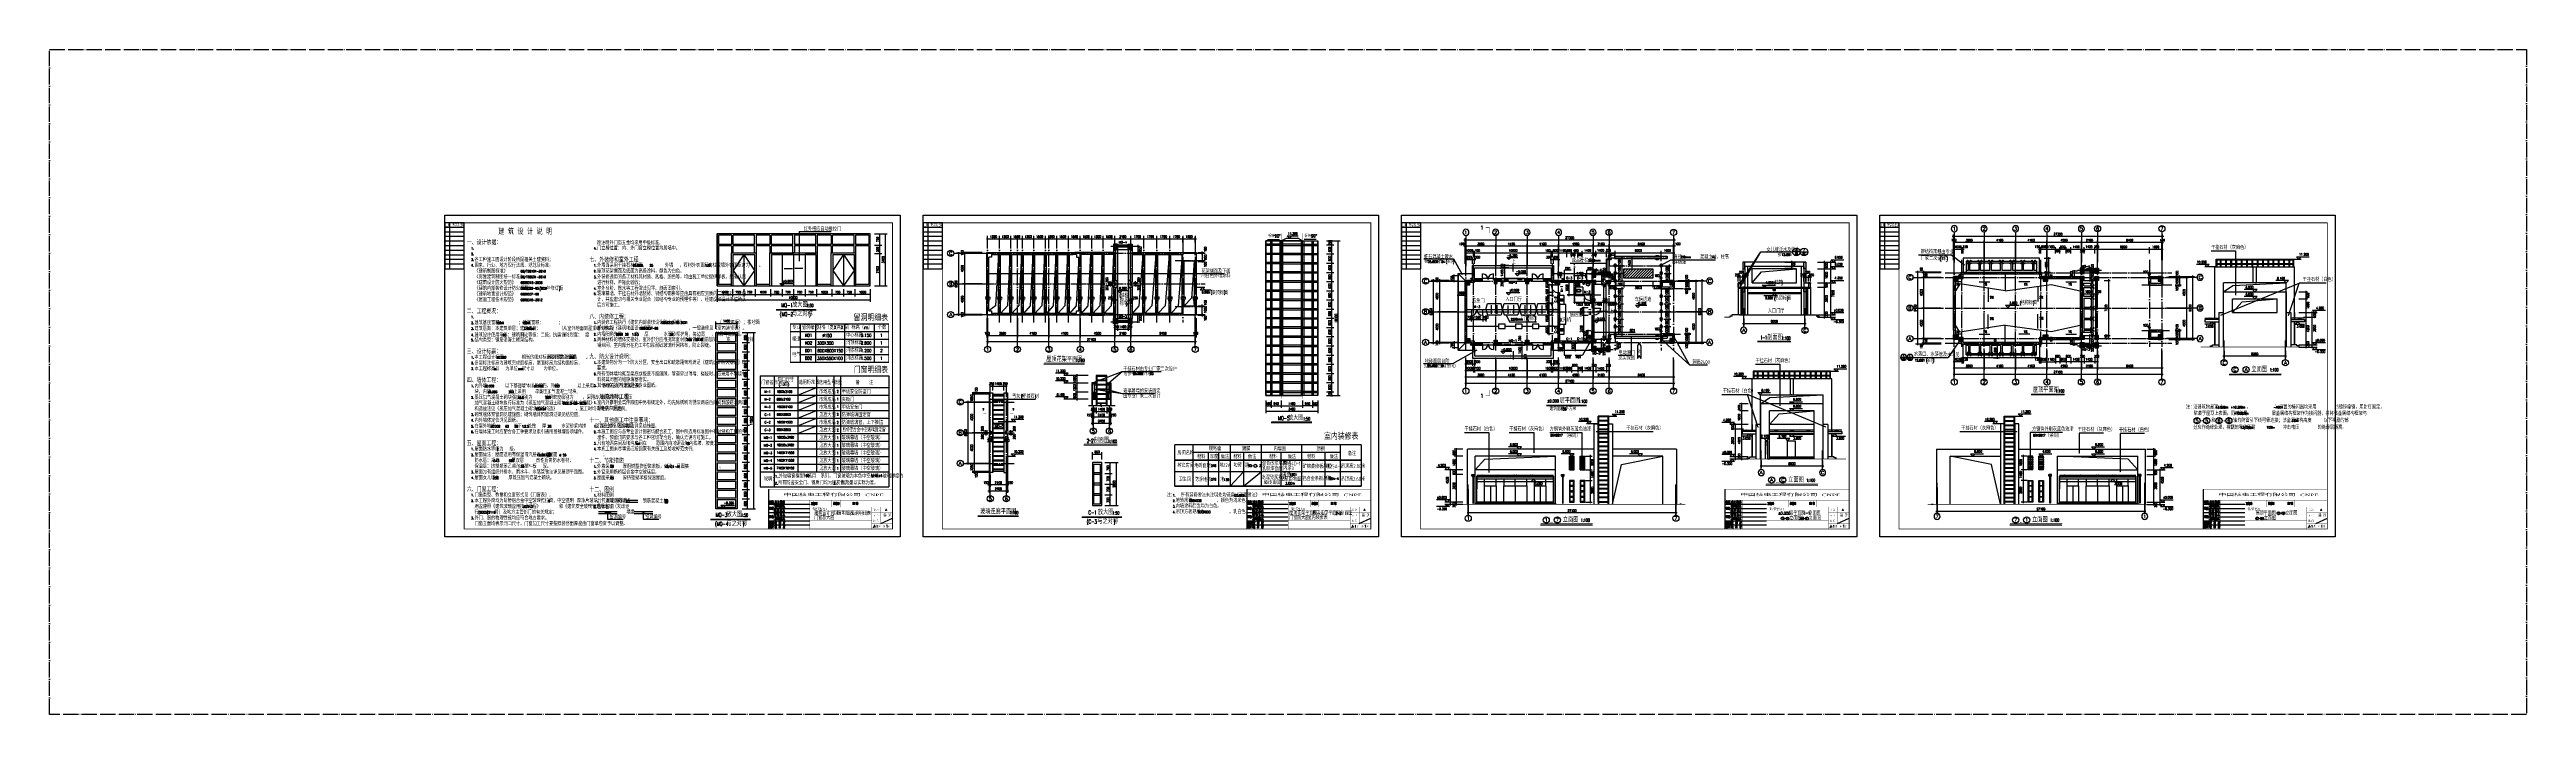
# Model space of a CAD drawing. Extents: x 535358 to 858566, y -185481 to -98609.
import ezdxf
from ezdxf.enums import TextEntityAlignment as Align

# ---------------------------------------------------------------- set-up
doc = ezdxf.new("R2010")
doc.units = 0
doc.header["$LTSCALE"] = 1000
doc.header["$MEASUREMENT"] = 0
for name, pattern in [('ACAD_ISO04W100', [30.5, 24, -3, 0.5, -3]), ('CENTER2', [1.125, 0.75, -0.125, 0.125, -0.125]), ('CENTERX2', [101.6, 63.5, -12.7, 12.7, -12.7]), ('DASH', [0.35, 0.25, -0.1]), ('DOTE', [2.42, 2, -0.2, 0.02, -0.2]), ('HIDDEN', [7.5, 5, -2.5])]:
    doc.linetypes.add(name, pattern=pattern)
doc.layers.get('0').update_dxf_attribs({"linetype": 'CONTINUOUS'})
doc.layers.get('DEFPOINTS').update_dxf_attribs({"linetype": 'CONTINUOUS'})
for name, color, linetype in [('1', 3, 'CONTINUOUS'), ('_TCH_MASK', 7, 'CONTINUOUS'), ('APRO', 2, 'CONTINUOUS'), ('AXIS', 3, 'CONTINUOUS'), ('AXIS_TEXT', 3, 'CONTINUOUS'), ('COLUMN', 7, 'CONTINUOUS'), ('DOTE', 1, 'DOTE'), ('E_GROUND', 2, 'CONTINUOUS'), ('E_WALL', 255, 'CONTINUOUS'), ('E_WINDOW', 2, 'CONTINUOUS'), ('EQUIP_地漏', 7, 'CONTINUOUS'), ('GROUND', 2, 'CONTINUOUS'), ('LEVL', 3, 'CONTINUOUS'), ('LVTRY', 6, 'CONTINUOUS'), ('PUB_DIM', 3, 'CONTINUOUS'), ('PUB_SYMB', 3, 'CONTINUOUS'), ('PUB_SYMB_TEXT', 7, 'CONTINUOUS'), ('PUB_TAB', 7, 'CONTINUOUS'), ('PUB_TEXT', 7, 'CONTINUOUS'), ('PUB_TITLE', 4, 'CONTINUOUS'), ('PUB_WALL', 255, 'CONTINUOUS'), ('ROOF', 4, 'CONTINUOUS'), ('SOLID_HATCH', 251, 'CONTINUOUS'), ('STAIR', 2, 'CONTINUOUS'), ('WALL', 151, 'CONTINUOUS'), ('WINDOW', 2, 'CONTINUOUS'), ('WINDOW_GROUND', 2, 'CONTINUOUS'), ('WINDOW_TEXT', 7, 'CONTINUOUS'), ('出入口设备布置图层', 1, 'CONTINUOUS'), ('变形缝线', 8, 'CONTINUOUS'), ('暖通', 52, 'CONTINUOUS'), ('暖通留洞', 80, 'CONTINUOUS'), ('照明', 3, 'CONTINUOUS'), ('玻璃', 3, 'CONTINUOUS')]:
    doc.layers.add(name, color=color, linetype=linetype)
doc.styles.add('-GBCBIGGBENOR', font='GBENOR.shx', dxfattribs={"bigfont": 'GBCBIG.shx'})
doc.styles.add('-HZTXT1SIMPLEX', font='SIMPLEX.shx', dxfattribs={"width": 0.8, "bigfont": 'HZTXT1.shx'})
doc.styles.add('-HZTXTGBENOR', font='GBENOR.shx', dxfattribs={"bigfont": 'HZTXT.shx'})
doc.styles.add('-HZTXTSIMPLEX', font='SIMPLEX.shx', dxfattribs={"bigfont": 'HZTXT.shx'})
doc.styles.add('-华文新魏', font='SIMKAI.TTF', dxfattribs={"width": 1.5})
doc.styles.add('-宋体', font='SimSun.ttf', dxfattribs={"width": 0.8})
doc.styles.add('_COMPLEX', font='COMPLEX', dxfattribs={"width": 0.6125})
doc.styles.add('_GBCBIG', font='simplex.shx', dxfattribs={"bigfont": 'GBCBIG.shx'})
doc.styles.add('_HZTXT', font='txt.shx', dxfattribs={"width": 0.8, "bigfont": 'HZTXT.shx'})
doc.styles.add('_OCHINESE', font='simplex.shx', dxfattribs={"bigfont": 'OCHINESE.shx'})
doc.styles.add('_SIMPLEX', font='SIMPLEX.shx', dxfattribs={"width": 0.8})
doc.styles.add('_txt', font='txt.shx', dxfattribs={"width": 0.6})
doc.styles.add('CHINESE-3', font='romand.shx', dxfattribs={"width": 0.8, "bigfont": 'ochinese.shx'})
doc.styles.add('COMP', font='COMPLEX.shx', dxfattribs={"bigfont": 'hztxt'})
doc.styles.add('COMPLEX', font='COMPLEX.shx')
doc.styles.add('dim_font', font='SIMPLEX.shx', dxfattribs={"width": 0.8})
doc.styles.add('Hztxt', font='tssdeng.shx', dxfattribs={"width": 0.7, "bigfont": 'hztxt.shx'})
doc.styles.add('OCHINESE', font='TXT', dxfattribs={"width": 0.7, "height": 200, "bigfont": 'OCHINESE'})
doc.styles.add('RT', font='TIMES.TTF', dxfattribs={"width": 1.5})
doc.styles.add('SIMPLEX', font='SIMPLEX.SHX')
doc.styles.get("Standard").update_dxf_attribs({"font": 'txt.shx'})
doc.styles.add('宋', font='SimSun.ttf', dxfattribs={"width": 0.7})
doc.dimstyles.new('DIMN', dxfattribs={"dimtxt": 300, "dimasz": 100, "dimexe": 250, "dimexo": 300, "dimgap": 0, "dimtad": 0, "dimdec": 0, "dimzin": 0, "dimdsep": 46, "dimtxsty": 'dim_font', "dimblk": 'ARCHTICK', "dimcen": 0.09, "dimdle": 150, "dimclrt": 7, "dimazin": 0, "dimtfac": 1, "dimtdec": 0, "dimtix": 1, "dimtmove": 2, "dimatfit": 3, "dimldrblk": 'ARCHTICK', "dimfxl": 1, "dimtvp": 1, "dimtolj": 1, "dimtzin": 0, "dimarcsym": 0})
doc.dimstyles.new('DIMN50', dxfattribs={"dimscale": 0.5, "dimtxt": 300, "dimasz": 1, "dimexe": 250, "dimexo": 300, "dimgap": 0, "dimtad": 0, "dimdec": 0, "dimzin": 0, "dimdsep": 46, "dimtxsty": 'dim_font', "dimblk": 'ARCHTICK', "dimcen": 0.09, "dimclrt": 7, "dimazin": 0, "dimtfac": 1, "dimtdec": 0, "dimtix": 1, "dimtmove": 2, "dimatfit": 3, "dimldrblk": 'ARCHTICK', "dimfxl": 1, "dimtvp": 1, "dimtolj": 1, "dimtzin": 0, "dimarcsym": 0})
pattern_1 = [(45, (52328.81, -82158.697), (-44.194174, 44.194174), [])]

# ---------------------------------------------------------------- blocks, each defined once
blk = doc.blocks.new('_wblk')
for p, q in [((-0.5, 0.5), (0.5, 0.5)), ((0.5, 0.17), (-0.5, 0.17)), ((0.5, -0.17), (-0.5, -0.17)), ((-0.5, -0.5), (0.5, -0.5))]:
    blk.add_line(p, q)
at = {"layer": 'WINDOW_TEXT', "style": 'SIMPLEX', "flags": 9}
blk.add_attdef('A', text='', height=1, dxfattribs=at).set_placement((0, 1.5), align=Align.MIDDLE)
blk = doc.blocks.new('_dblk1')
for p, q in [((-0.47, 0), (-0.47, -0.47)), ((0.47, 0), (0.47, -0.47))]:
    blk.add_line(p, q)
for centre, start, end in [((-0.47, 0), 270, 0), ((0.47, 0), 180, 270)]:
    blk.add_arc(centre, 0.47, start, end)
at = {"layer": 'WINDOW_TEXT', "style": 'SIMPLEX', "flags": 9}
blk.add_attdef('A', text='', height=1, dxfattribs=at).set_placement((0, 1.5), align=Align.MIDDLE)
blk = doc.blocks.new('UC1E3PXU')
for p, q in [((-0.38, 0.11), (-0.12, 0.11)), ((0.12, 0.11), (0.38, 0.11)), ((-0.25, -0.11), (-0.5, -0.11)), ((0.5, -0.11), (0.25, -0.11))]:
    blk.add_line(p, q)
blk = doc.blocks.new('_dblk')
blk.add_line((-0.45, 0), (-0.45, -0.95))
blk.add_arc((-0.45, 0), 0.95, 270, 0)
at = {"layer": 'WINDOW_TEXT', "style": 'SIMPLEX', "flags": 9}
blk.add_attdef('A', text='', height=1, dxfattribs=at).set_placement((0, 1.5), align=Align.MIDDLE)
blk = doc.blocks.new('_FZH')
for p, q in [((-0.5, 0.5), (-0.5, -0.5)), ((0.5, 0.5), (-0.5, 0.5)), ((0.5, -0.5), (0.5, 0.5)), ((-0.5, -0.5), (0.5, -0.5))]:
    blk.add_line(p, q)
at = {"layer": 'SOLID_HATCH'}
blk.add_solid([(0.5, 0.5), (0.5, -0.5), (-0.5, 0.5), (-0.5, -0.5)], dxfattribs=at)
blk = doc.blocks.new('水泥柱')
at = {"layer": '出入口设备布置图层'}
blk.add_hatch(color=8, dxfattribs=at).paths.add_polyline_path([(383266, 120372, 1), (383506, 120372, 1)])
at = {"layer": '出入口设备布置图层', "color": 8}
blk.add_circle((383386, 120372), 120, dxfattribs=at)
blk.add_circle((383386, 120372), 120, dxfattribs=at)
blk = doc.blocks.new('_A3ZZY')
for p, q in [((-0.47, 0), (-0.47, -0.47)), ((0.47, 0), (0.47, -0.47))]:
    blk.add_line(p, q)
for centre, start, end in [((-0.47, 0), 270, 0), ((0.47, 0), 180, 270)]:
    blk.add_arc(centre, 0.47, start, end)
blk = doc.blocks.new('_archtick')
at = {"const_width": 0.5}
blk.add_lwpolyline([(-0.7, -0.7), (0.7, 0.7)], dxfattribs=at)
blk = doc.blocks.new('*D252')
at = {"layer": 'DEFPOINTS', "color": 0, "transparency": 16777216}
for p in [(720168, -133035), (720868, -133035), (720868, -133896)]:
    blk.add_point(p, dxfattribs=at)
at = {"layer": 'PUB_DIM', "color": 0, "lineweight": -2, "transparency": 16777216}
for p, q in [((720018, -133896), (721018, -133896)), ((720168, -133335), (720168, -134146)), ((720868, -133335), (720868, -134146))]:
    blk.add_line(p, q, dxfattribs=at)
at = {"layer": 'PUB_DIM', "color": 0, "lineweight": -2, "transparency": 16777216, "xscale": 100, "yscale": 100, "zscale": 100, "rotation": 180}
blk.add_blockref('_archtick', (720168, -133896), dxfattribs=at)
at = {"layer": 'PUB_DIM', "color": 0, "lineweight": -2, "transparency": 16777216, "xscale": 100, "yscale": 100, "zscale": 100}
blk.add_blockref('_archtick', (720868, -133896), dxfattribs=at)
at = {"layer": 'PUB_DIM', "color": 7, "transparency": 16777216, "insert": (720703, -133596), "char_height": 300, "attachment_point": 5, "style": 'dim_font'}
blk.add_mtext('\\A1;700', dxfattribs=at)
blk = doc.blocks.new('831OOUV1')
for p, q in [((100, 0), (-100, 0)), ((-140, -40), (-140, -480)), ((140, -470), (-140, -470)), ((-110, -40), (-110, -470)), ((100, -30), (-100, -30)), ((-30, -590), (30, -590)), ((110, -470), (110, -40)), ((140, -480), (140, -40))]:
    blk.add_line(p, q)
for centre, radius, start, end in [((-100, -40), 40, 90, 180), ((100, -40), 40, 0, 90), ((-30, -480), 110, 180, 270), ((-100, -40), 10, 90, 180), ((30, -480), 110, 270, 0), ((100, -40), 10, 0, 90)]:
    blk.add_arc(centre, radius, start, end)
at = {"width": 0.8, "flags": 9}
for tag in ['XSIZE', 'YSIZE']:
    blk.add_attdef(tag, (0, 0), '', height=0.5, dxfattribs=at)
blk = doc.blocks.new('_E6')
for points in [[(-240, 0), (-270, -79, 0.3568438), (-103, -430, 0.2246983), (111, -425, 0.3480459), (270, -79), (240, 0)], [(-239, -224, -0.4692871), (-141, -105), (141, -105, -0.4692871), (239, -224, -0.8308024)]]:
    blk.add_lwpolyline(points, format="xyb", close=True)
blk.add_lwpolyline([(-271, -91), (-213, -36, -0.1906741), (-179, -23), (181, -23, -0.2009057), (217, -37), (274, -95)], format="xyb")
for centre, radius in [((-99, -65), 16.3), ((2, -172), 31.6), ((2, -172), 23), ((101, -65), 16.3)]:
    blk.add_circle(centre, radius)
at = {"width": 0.8, "flags": 9}
for tag in ['XSIZE', 'YSIZE']:
    blk.add_attdef(tag, (0, 0), '', height=0.5, dxfattribs=at)
blk = doc.blocks.new('831PRF17')
for p, q in [((-250, -50), (-39, -219)), ((-250, -450), (-39, -281)), ((39, -219), (250, -50)), ((39, -281), (250, -450))]:
    blk.add_line(p, q)
for points in [[(300, -500), (300, 0), (-300, 0), (-300, -500)], [(250, -450), (250, -50), (-250, -50), (-250, -450)]]:
    blk.add_lwpolyline(points, close=True)
blk.add_circle((0, -250), 50)
at = {"width": 0.8, "flags": 9}
for tag in ['XSIZE', 'YSIZE']:
    blk.add_attdef(tag, (0, 0), '', height=0.5, dxfattribs=at)
blk = doc.blocks.new('*D253')
at = {"layer": 'DEFPOINTS', "color": 0, "transparency": 16777216}
for p in [(731039, -130367), (731901, -130367), (731901, -130767)]:
    blk.add_point(p, dxfattribs=at)
at = {"layer": 'PUB_DIM', "color": 0, "lineweight": -2, "transparency": 16777216}
for p, q in [((731601, -130367), (730789, -130367)), ((731601, -130767), (730789, -130767)), ((731039, -130917), (731039, -130217))]:
    blk.add_line(p, q, dxfattribs=at)
at = {"layer": 'PUB_DIM', "color": 0, "lineweight": -2, "transparency": 16777216, "xscale": 100, "yscale": 100, "zscale": 100}
for p, rotation in [((731039, -130367), 90), ((731039, -130767), 270)]:
    blk.add_blockref('_archtick', p, dxfattribs=dict(at, rotation=rotation))
at = {"layer": 'PUB_DIM', "color": 7, "transparency": 16777216, "insert": (730739, -130260), "char_height": 300, "attachment_point": 5, "rotation": 90, "style": 'dim_font'}
blk.add_mtext('\\A1;400', dxfattribs=at)
blk = doc.blocks.new('*D254')
at = {"layer": 'DEFPOINTS', "color": 0, "transparency": 16777216}
for p in [(719168, -131578), (720068, -130716), (720068, -131578)]:
    blk.add_point(p, dxfattribs=at)
at = {"layer": 'PUB_DIM', "color": 0, "lineweight": -2, "transparency": 16777216}
for p, q in [((719018, -130716), (720218, -130716)), ((719168, -131278), (719168, -130466)), ((720068, -131278), (720068, -130466))]:
    blk.add_line(p, q, dxfattribs=at)
at = {"layer": 'PUB_DIM', "color": 0, "lineweight": -2, "transparency": 16777216, "xscale": 100, "yscale": 100, "zscale": 100, "rotation": 180}
blk.add_blockref('_archtick', (719168, -130716), dxfattribs=at)
at = {"layer": 'PUB_DIM', "color": 0, "lineweight": -2, "transparency": 16777216, "xscale": 100, "yscale": 100, "zscale": 100}
blk.add_blockref('_archtick', (720068, -130716), dxfattribs=at)
at = {"layer": 'PUB_DIM', "color": 7, "transparency": 16777216, "insert": (719618, -130416), "char_height": 300, "attachment_point": 5, "style": 'dim_font'}
blk.add_mtext('\\A1;900', dxfattribs=at)
blk = doc.blocks.new('_axiso')
blk.add_circle((0, 0), 0.5)
at = {"layer": 'AXIS_TEXT', "style": 'COMPLEX', "width": 1.041667}
blk.add_attdef('A', text='', height=0.56, dxfattribs=at).set_placement((-0.25, -0.28), (0.25, -0.28), align=Align.FIT)
blk = doc.blocks.new('*D255')
at = {"layer": 'AXIS', "color": 0, "lineweight": -2, "transparency": 16777216}
for p, q in [((717993, -128767), (716460, -128767)), ((719010, -128867), (716460, -128867)), ((716710, -128617), (716710, -129017))]:
    blk.add_line(p, q, dxfattribs=at)
at = {"layer": 'DEFPOINTS', "color": 0, "transparency": 16777216}
for p in [(716710, -128867), (718293, -128767), (719310, -128867)]:
    blk.add_point(p, dxfattribs=at)
at = {"layer": 'AXIS', "color": 0, "lineweight": -2, "transparency": 16777216, "xscale": 100, "yscale": 100, "zscale": 100}
for p, rotation in [((716710, -128767), 90), ((716710, -128867), 270)]:
    blk.add_blockref('_archtick', p, dxfattribs=dict(at, rotation=rotation))
at = {"layer": 'AXIS', "color": 7, "transparency": 16777216, "insert": (716410, -128730), "char_height": 300, "attachment_point": 5, "rotation": 90, "style": 'dim_font'}
blk.add_mtext('\\A1;100', dxfattribs=at)
blk = doc.blocks.new('*D256')
at = {"layer": 'AXIS', "color": 0, "lineweight": -2, "transparency": 16777216}
for p, q in [((719010, -128867), (716460, -128867)), ((716710, -128717), (716710, -133017)), ((719010, -132867), (716460, -132867))]:
    blk.add_line(p, q, dxfattribs=at)
at = {"layer": 'DEFPOINTS', "color": 0, "transparency": 16777216}
for p in [(719310, -128867), (716710, -132867), (719310, -132867)]:
    blk.add_point(p, dxfattribs=at)
at = {"layer": 'AXIS', "color": 0, "lineweight": -2, "transparency": 16777216, "xscale": 100, "yscale": 100, "zscale": 100}
for p, rotation in [((716710, -128867), 90), ((716710, -132867), 270)]:
    blk.add_blockref('_archtick', p, dxfattribs=dict(at, rotation=rotation))
at = {"layer": 'AXIS', "color": 7, "transparency": 16777216, "insert": (716410, -130867), "char_height": 300, "attachment_point": 5, "rotation": 90, "style": 'dim_font'}
blk.add_mtext('\\A1;4000', dxfattribs=at)
blk = doc.blocks.new('*D257')
at = {"layer": 'AXIS', "color": 0, "lineweight": -2, "transparency": 16777216}
for p, q in [((719010, -132867), (716460, -132867)), ((716710, -132717), (716710, -137017)), ((719010, -136867), (716460, -136867))]:
    blk.add_line(p, q, dxfattribs=at)
at = {"layer": 'DEFPOINTS', "color": 0, "transparency": 16777216}
for p in [(719310, -132867), (716710, -136867), (719310, -136867)]:
    blk.add_point(p, dxfattribs=at)
at = {"layer": 'AXIS', "color": 0, "lineweight": -2, "transparency": 16777216, "xscale": 100, "yscale": 100, "zscale": 100}
for p, rotation in [((716710, -132867), 90), ((716710, -136867), 270)]:
    blk.add_blockref('_archtick', p, dxfattribs=dict(at, rotation=rotation))
at = {"layer": 'AXIS', "color": 7, "transparency": 16777216, "insert": (716410, -134867), "char_height": 300, "attachment_point": 5, "rotation": 90, "style": 'dim_font'}
blk.add_mtext('\\A1;4000', dxfattribs=at)
blk = doc.blocks.new('*D258')
at = {"layer": 'AXIS', "color": 0, "lineweight": -2, "transparency": 16777216}
for p, q in [((719010, -136867), (716460, -136867)), ((717993, -136967), (716460, -136967)), ((716710, -136717), (716710, -137117))]:
    blk.add_line(p, q, dxfattribs=at)
at = {"layer": 'DEFPOINTS', "color": 0, "transparency": 16777216}
for p in [(716710, -136967), (718293, -136967), (719310, -136867)]:
    blk.add_point(p, dxfattribs=at)
at = {"layer": 'AXIS', "color": 0, "lineweight": -2, "transparency": 16777216, "xscale": 100, "yscale": 100, "zscale": 100}
for p, rotation in [((716710, -136867), 90), ((716710, -136967), 270)]:
    blk.add_blockref('_archtick', p, dxfattribs=dict(at, rotation=rotation))
at = {"layer": 'AXIS', "color": 7, "transparency": 16777216, "insert": (716410, -136968), "char_height": 300, "attachment_point": 5, "rotation": 90, "style": 'dim_font'}
blk.add_mtext('\\A1;100', dxfattribs=at)
blk = doc.blocks.new('*D259')
at = {"layer": 'AXIS', "color": 0, "lineweight": -2, "transparency": 16777216}
for p, q in [((717993, -128767), (715660, -128767)), ((715910, -128617), (715910, -137117)), ((717993, -136967), (715660, -136967))]:
    blk.add_line(p, q, dxfattribs=at)
at = {"layer": 'DEFPOINTS', "color": 0, "transparency": 16777216}
for p in [(718293, -128767), (715910, -136967), (718293, -136967)]:
    blk.add_point(p, dxfattribs=at)
at = {"layer": 'AXIS', "color": 0, "lineweight": -2, "transparency": 16777216, "xscale": 100, "yscale": 100, "zscale": 100}
for p, rotation in [((715910, -128767), 90), ((715910, -136967), 270)]:
    blk.add_blockref('_archtick', p, dxfattribs=dict(at, rotation=rotation))
at = {"layer": 'AXIS', "color": 7, "transparency": 16777216, "insert": (715610, -132867), "char_height": 300, "attachment_point": 5, "rotation": 90, "style": 'dim_font'}
blk.add_mtext('\\A1;8200', dxfattribs=at)
blk = doc.blocks.new('*D260')
at = {"layer": 'AXIS', "color": 0, "lineweight": -2, "transparency": 16777216}
for p, q in [((747876, -128867), (750426, -128867)), ((750176, -128717), (750176, -133017)), ((747876, -132867), (750426, -132867))]:
    blk.add_line(p, q, dxfattribs=at)
at = {"layer": 'DEFPOINTS', "color": 0, "transparency": 16777216}
for p in [(747576, -128867), (747576, -132867), (750176, -132867)]:
    blk.add_point(p, dxfattribs=at)
at = {"layer": 'AXIS', "color": 0, "lineweight": -2, "transparency": 16777216, "xscale": 100, "yscale": 100, "zscale": 100}
for p, rotation in [((750176, -128867), 90), ((750176, -132867), 270)]:
    blk.add_blockref('_archtick', p, dxfattribs=dict(at, rotation=rotation))
at = {"layer": 'AXIS', "color": 7, "transparency": 16777216, "insert": (749876, -130867), "char_height": 300, "attachment_point": 5, "rotation": 90, "style": 'dim_font'}
blk.add_mtext('\\A1;4000', dxfattribs=at)
blk = doc.blocks.new('*D261')
at = {"layer": 'AXIS', "color": 0, "lineweight": -2, "transparency": 16777216}
for p, q in [((747876, -132867), (750426, -132867)), ((750176, -132717), (750176, -137017)), ((747876, -136867), (750426, -136867))]:
    blk.add_line(p, q, dxfattribs=at)
at = {"layer": 'DEFPOINTS', "color": 0, "transparency": 16777216}
for p in [(747576, -132867), (747576, -136867), (750176, -136867)]:
    blk.add_point(p, dxfattribs=at)
at = {"layer": 'AXIS', "color": 0, "lineweight": -2, "transparency": 16777216, "xscale": 100, "yscale": 100, "zscale": 100}
for p, rotation in [((750176, -132867), 90), ((750176, -136867), 270)]:
    blk.add_blockref('_archtick', p, dxfattribs=dict(at, rotation=rotation))
at = {"layer": 'AXIS', "color": 7, "transparency": 16777216, "insert": (749876, -134867), "char_height": 300, "attachment_point": 5, "rotation": 90, "style": 'dim_font'}
blk.add_mtext('\\A1;4000', dxfattribs=at)
blk = doc.blocks.new('*D262')
at = {"layer": 'AXIS', "color": 0, "lineweight": -2, "transparency": 16777216}
for p, q in [((747876, -128767), (751226, -128767)), ((750976, -128617), (750976, -137117)), ((747876, -136967), (751226, -136967))]:
    blk.add_line(p, q, dxfattribs=at)
at = {"layer": 'DEFPOINTS', "color": 0, "transparency": 16777216}
for p in [(747576, -128767), (747576, -136967), (750976, -136967)]:
    blk.add_point(p, dxfattribs=at)
at = {"layer": 'AXIS', "color": 0, "lineweight": -2, "transparency": 16777216, "xscale": 100, "yscale": 100, "zscale": 100}
for p, rotation in [((750976, -128767), 90), ((750976, -136967), 270)]:
    blk.add_blockref('_archtick', p, dxfattribs=dict(at, rotation=rotation))
at = {"layer": 'AXIS', "color": 7, "transparency": 16777216, "insert": (750676, -132867), "char_height": 300, "attachment_point": 5, "rotation": 90, "style": 'dim_font'}
blk.add_mtext('\\A1;8200', dxfattribs=at)
blk = doc.blocks.new('*D263')
at = {"layer": 'AXIS', "color": 0, "lineweight": -2, "transparency": 16777216}
for p, q in [((739018, -141432), (736618, -141432)), ((736768, -139132), (736768, -141682)), ((738868, -139132), (738868, -141682))]:
    blk.add_line(p, q, dxfattribs=at)
at = {"layer": 'DEFPOINTS', "color": 0, "transparency": 16777216}
for p in [(736768, -138832), (738868, -138832), (736768, -141432)]:
    blk.add_point(p, dxfattribs=at)
at = {"layer": 'AXIS', "color": 0, "lineweight": -2, "transparency": 16777216, "xscale": 100, "yscale": 100, "zscale": 100, "rotation": 180}
blk.add_blockref('_archtick', (736768, -141432), dxfattribs=at)
at = {"layer": 'AXIS', "color": 0, "lineweight": -2, "transparency": 16777216, "xscale": 100, "yscale": 100, "zscale": 100}
blk.add_blockref('_archtick', (738868, -141432), dxfattribs=at)
at = {"layer": 'AXIS', "color": 7, "transparency": 16777216, "insert": (737818, -141132), "char_height": 300, "attachment_point": 5, "style": 'dim_font'}
blk.add_mtext('\\A1;2100', dxfattribs=at)
blk = doc.blocks.new('*D264')
at = {"layer": 'AXIS', "color": 0, "lineweight": -2, "transparency": 16777216}
for p, q in [((736918, -141432), (732118, -141432)), ((732268, -139132), (732268, -141682)), ((736768, -139132), (736768, -141682))]:
    blk.add_line(p, q, dxfattribs=at)
at = {"layer": 'DEFPOINTS', "color": 0, "transparency": 16777216}
for p in [(732268, -138832), (736768, -138832), (732268, -141432)]:
    blk.add_point(p, dxfattribs=at)
at = {"layer": 'AXIS', "color": 0, "lineweight": -2, "transparency": 16777216, "xscale": 100, "yscale": 100, "zscale": 100, "rotation": 180}
blk.add_blockref('_archtick', (732268, -141432), dxfattribs=at)
at = {"layer": 'AXIS', "color": 0, "lineweight": -2, "transparency": 16777216, "xscale": 100, "yscale": 100, "zscale": 100}
blk.add_blockref('_archtick', (736768, -141432), dxfattribs=at)
at = {"layer": 'AXIS', "color": 7, "transparency": 16777216, "insert": (734518, -141132), "char_height": 300, "attachment_point": 5, "style": 'dim_font'}
blk.add_mtext('\\A1;4500', dxfattribs=at)
blk = doc.blocks.new('*D265')
at = {"layer": 'AXIS', "color": 0, "lineweight": -2, "transparency": 16777216}
for p, q in [((732418, -141432), (728018, -141432)), ((728168, -139132), (728168, -141682)), ((732268, -139132), (732268, -141682))]:
    blk.add_line(p, q, dxfattribs=at)
at = {"layer": 'DEFPOINTS', "color": 0, "transparency": 16777216}
for p in [(728168, -138832), (732268, -138832), (728168, -141432)]:
    blk.add_point(p, dxfattribs=at)
at = {"layer": 'AXIS', "color": 0, "lineweight": -2, "transparency": 16777216, "xscale": 100, "yscale": 100, "zscale": 100, "rotation": 180}
blk.add_blockref('_archtick', (728168, -141432), dxfattribs=at)
at = {"layer": 'AXIS', "color": 0, "lineweight": -2, "transparency": 16777216, "xscale": 100, "yscale": 100, "zscale": 100}
blk.add_blockref('_archtick', (732268, -141432), dxfattribs=at)
at = {"layer": 'AXIS', "color": 7, "transparency": 16777216, "insert": (730218, -141132), "char_height": 300, "attachment_point": 5, "style": 'dim_font'}
blk.add_mtext('\\A1;4100', dxfattribs=at)
blk = doc.blocks.new('*D266')
at = {"layer": 'AXIS', "color": 0, "lineweight": -2, "transparency": 16777216}
for p, q in [((728318, -141432), (723918, -141432)), ((724068, -139132), (724068, -141682)), ((728168, -139132), (728168, -141682))]:
    blk.add_line(p, q, dxfattribs=at)
at = {"layer": 'DEFPOINTS', "color": 0, "transparency": 16777216}
for p in [(724068, -138832), (728168, -138832), (724068, -141432)]:
    blk.add_point(p, dxfattribs=at)
at = {"layer": 'AXIS', "color": 0, "lineweight": -2, "transparency": 16777216, "xscale": 100, "yscale": 100, "zscale": 100, "rotation": 180}
blk.add_blockref('_archtick', (724068, -141432), dxfattribs=at)
at = {"layer": 'AXIS', "color": 0, "lineweight": -2, "transparency": 16777216, "xscale": 100, "yscale": 100, "zscale": 100}
blk.add_blockref('_archtick', (728168, -141432), dxfattribs=at)
at = {"layer": 'AXIS', "color": 7, "transparency": 16777216, "insert": (726118, -141132), "char_height": 300, "attachment_point": 5, "style": 'dim_font'}
blk.add_mtext('\\A1;4100', dxfattribs=at)
blk = doc.blocks.new('*D267')
at = {"layer": 'AXIS', "color": 0, "lineweight": -2, "transparency": 16777216}
for p, q in [((724218, -141432), (720018, -141432)), ((720168, -139132), (720168, -141682)), ((724068, -139132), (724068, -141682))]:
    blk.add_line(p, q, dxfattribs=at)
at = {"layer": 'DEFPOINTS', "color": 0, "transparency": 16777216}
for p in [(720168, -138832), (724068, -138832), (720168, -141432)]:
    blk.add_point(p, dxfattribs=at)
at = {"layer": 'AXIS', "color": 0, "lineweight": -2, "transparency": 16777216, "xscale": 100, "yscale": 100, "zscale": 100, "rotation": 180}
blk.add_blockref('_archtick', (720168, -141432), dxfattribs=at)
at = {"layer": 'AXIS', "color": 0, "lineweight": -2, "transparency": 16777216, "xscale": 100, "yscale": 100, "zscale": 100}
blk.add_blockref('_archtick', (724068, -141432), dxfattribs=at)
at = {"layer": 'AXIS', "color": 7, "transparency": 16777216, "insert": (722118, -141132), "char_height": 300, "attachment_point": 5, "style": 'dim_font'}
blk.add_mtext('\\A1;3900', dxfattribs=at)
blk = doc.blocks.new('*D157')
at = {"layer": 'AXIS', "color": 0, "lineweight": -2, "transparency": 16777216}
for p, q in [((720168, -139132), (720168, -142482)), ((747268, -139132), (747268, -142482)), ((747418, -142232), (720018, -142232))]:
    blk.add_line(p, q, dxfattribs=at)
at = {"layer": 'DEFPOINTS', "color": 0, "transparency": 16777216}
for p in [(720168, -138832), (747268, -138832), (720168, -142232)]:
    blk.add_point(p, dxfattribs=at)
at = {"layer": 'AXIS', "color": 0, "lineweight": -2, "transparency": 16777216, "xscale": 100, "yscale": 100, "zscale": 100, "rotation": 180}
blk.add_blockref('_archtick', (720168, -142232), dxfattribs=at)
at = {"layer": 'AXIS', "color": 0, "lineweight": -2, "transparency": 16777216, "xscale": 100, "yscale": 100, "zscale": 100}
blk.add_blockref('_archtick', (747268, -142232), dxfattribs=at)
at = {"layer": 'AXIS', "color": 7, "transparency": 16777216, "insert": (733718, -141932), "char_height": 300, "attachment_point": 5, "style": 'dim_font'}
blk.add_mtext('\\A1;27100', dxfattribs=at)
blk = doc.blocks.new('*D158')
at = {"layer": 'DEFPOINTS', "color": 0, "transparency": 16777216}
for p in [(732268, -139702), (733368, -139702), (733368, -140564)]:
    blk.add_point(p, dxfattribs=at)
at = {"layer": 'PUB_DIM', "color": 0, "lineweight": -2, "transparency": 16777216}
for p, q in [((732118, -140564), (733518, -140564)), ((732268, -140002), (732268, -140814)), ((733368, -140002), (733368, -140814))]:
    blk.add_line(p, q, dxfattribs=at)
at = {"layer": 'PUB_DIM', "color": 0, "lineweight": -2, "transparency": 16777216, "xscale": 100, "yscale": 100, "zscale": 100, "rotation": 180}
blk.add_blockref('_archtick', (732268, -140564), dxfattribs=at)
at = {"layer": 'PUB_DIM', "color": 0, "lineweight": -2, "transparency": 16777216, "xscale": 100, "yscale": 100, "zscale": 100}
blk.add_blockref('_archtick', (733368, -140564), dxfattribs=at)
at = {"layer": 'PUB_DIM', "color": 7, "transparency": 16777216, "insert": (732818, -140264), "char_height": 300, "attachment_point": 5, "style": 'dim_font'}
blk.add_mtext('\\A1;1100', dxfattribs=at)
blk = doc.blocks.new('*D159')
at = {"layer": 'DEFPOINTS', "color": 0, "transparency": 16777216}
for p in [(733368, -139702), (733968, -139702), (733968, -140564)]:
    blk.add_point(p, dxfattribs=at)
at = {"layer": 'PUB_DIM', "color": 0, "lineweight": -2, "transparency": 16777216}
for p, q in [((733368, -140564), (733268, -140564)), ((733368, -140002), (733368, -140814)), ((733368, -140564), (733968, -140564)), ((733968, -140002), (733968, -140814)), ((733968, -140564), (734068, -140564))]:
    blk.add_line(p, q, dxfattribs=at)
at = {"layer": 'PUB_DIM', "color": 0, "lineweight": -2, "transparency": 16777216, "xscale": 100, "yscale": 100, "zscale": 100}
blk.add_blockref('_archtick', (733368, -140564), dxfattribs=at)
at = {"layer": 'PUB_DIM', "color": 0, "lineweight": -2, "transparency": 16777216, "xscale": 100, "yscale": 100, "zscale": 100, "rotation": 180}
blk.add_blockref('_archtick', (733968, -140564), dxfattribs=at)
at = {"layer": 'PUB_DIM', "color": 7, "transparency": 16777216, "insert": (733668, -140264), "char_height": 300, "attachment_point": 5, "style": 'dim_font'}
blk.add_mtext('\\A1;600', dxfattribs=at)
blk = doc.blocks.new('*D160')
at = {"layer": 'DEFPOINTS', "color": 0, "transparency": 16777216}
for p in [(733968, -139702), (734768, -139702), (734768, -140564)]:
    blk.add_point(p, dxfattribs=at)
at = {"layer": 'PUB_DIM', "color": 0, "lineweight": -2, "transparency": 16777216}
for p, q in [((733818, -140564), (734918, -140564)), ((733968, -140002), (733968, -140814)), ((734768, -140002), (734768, -140814))]:
    blk.add_line(p, q, dxfattribs=at)
at = {"layer": 'PUB_DIM', "color": 0, "lineweight": -2, "transparency": 16777216, "xscale": 100, "yscale": 100, "zscale": 100, "rotation": 180}
blk.add_blockref('_archtick', (733968, -140564), dxfattribs=at)
at = {"layer": 'PUB_DIM', "color": 0, "lineweight": -2, "transparency": 16777216, "xscale": 100, "yscale": 100, "zscale": 100}
blk.add_blockref('_archtick', (734768, -140564), dxfattribs=at)
at = {"layer": 'PUB_DIM', "color": 7, "transparency": 16777216, "insert": (734386, -139856), "char_height": 300, "attachment_point": 5, "style": 'dim_font'}
blk.add_mtext('\\A1;800', dxfattribs=at)
blk = doc.blocks.new('*D161')
at = {"layer": 'DEFPOINTS', "color": 0, "transparency": 16777216}
for p in [(734768, -139702), (735368, -139702), (735368, -140564)]:
    blk.add_point(p, dxfattribs=at)
at = {"layer": 'PUB_DIM', "color": 0, "lineweight": -2, "transparency": 16777216}
for p, q in [((734618, -140564), (735518, -140564)), ((734768, -140002), (734768, -140814)), ((735368, -140002), (735368, -140814))]:
    blk.add_line(p, q, dxfattribs=at)
at = {"layer": 'PUB_DIM', "color": 0, "lineweight": -2, "transparency": 16777216, "xscale": 100, "yscale": 100, "zscale": 100, "rotation": 180}
blk.add_blockref('_archtick', (734768, -140564), dxfattribs=at)
at = {"layer": 'PUB_DIM', "color": 0, "lineweight": -2, "transparency": 16777216, "xscale": 100, "yscale": 100, "zscale": 100}
blk.add_blockref('_archtick', (735368, -140564), dxfattribs=at)
at = {"layer": 'PUB_DIM', "color": 7, "transparency": 16777216, "insert": (735068, -140248), "char_height": 300, "attachment_point": 5, "style": 'dim_font'}
blk.add_mtext('\\A1;600', dxfattribs=at)
blk = doc.blocks.new('*D162')
at = {"layer": 'DEFPOINTS', "color": 0, "transparency": 16777216}
for p in [(735368, -139702), (736768, -139702), (736768, -140564)]:
    blk.add_point(p, dxfattribs=at)
at = {"layer": 'PUB_DIM', "color": 0, "lineweight": -2, "transparency": 16777216}
for p, q in [((735218, -140564), (736918, -140564)), ((735368, -140002), (735368, -140814)), ((736768, -140002), (736768, -140814))]:
    blk.add_line(p, q, dxfattribs=at)
at = {"layer": 'PUB_DIM', "color": 0, "lineweight": -2, "transparency": 16777216, "xscale": 100, "yscale": 100, "zscale": 100, "rotation": 180}
blk.add_blockref('_archtick', (735368, -140564), dxfattribs=at)
at = {"layer": 'PUB_DIM', "color": 0, "lineweight": -2, "transparency": 16777216, "xscale": 100, "yscale": 100, "zscale": 100}
blk.add_blockref('_archtick', (736768, -140564), dxfattribs=at)
at = {"layer": 'PUB_DIM', "color": 7, "transparency": 16777216, "insert": (736068, -140264), "char_height": 300, "attachment_point": 5, "style": 'dim_font'}
blk.add_mtext('\\A1;1400', dxfattribs=at)
blk = doc.blocks.new('*D163')
at = {"layer": 'DEFPOINTS', "color": 0, "transparency": 16777216}
for p in [(736768, -139702), (737118, -139702), (737118, -140564)]:
    blk.add_point(p, dxfattribs=at)
at = {"layer": 'PUB_DIM', "color": 0, "lineweight": -2, "transparency": 16777216}
for p, q in [((736618, -140564), (737268, -140564)), ((736768, -140002), (736768, -140814)), ((737118, -140002), (737118, -140814))]:
    blk.add_line(p, q, dxfattribs=at)
at = {"layer": 'PUB_DIM', "color": 0, "lineweight": -2, "transparency": 16777216, "xscale": 100, "yscale": 100, "zscale": 100, "rotation": 180}
blk.add_blockref('_archtick', (736768, -140564), dxfattribs=at)
at = {"layer": 'PUB_DIM', "color": 0, "lineweight": -2, "transparency": 16777216, "xscale": 100, "yscale": 100, "zscale": 100}
blk.add_blockref('_archtick', (737118, -140564), dxfattribs=at)
at = {"layer": 'PUB_DIM', "color": 7, "transparency": 16777216, "insert": (736893, -139876), "char_height": 300, "attachment_point": 5, "style": 'dim_font'}
blk.add_mtext('\\A1;350', dxfattribs=at)
blk = doc.blocks.new('*D164')
at = {"layer": 'DEFPOINTS', "color": 0, "transparency": 16777216}
for p in [(737118, -139702), (738518, -139702), (738518, -140564)]:
    blk.add_point(p, dxfattribs=at)
at = {"layer": 'PUB_DIM', "color": 0, "lineweight": -2, "transparency": 16777216}
for p, q in [((736968, -140564), (738668, -140564)), ((737118, -140002), (737118, -140814)), ((738518, -140002), (738518, -140814))]:
    blk.add_line(p, q, dxfattribs=at)
at = {"layer": 'PUB_DIM', "color": 0, "lineweight": -2, "transparency": 16777216, "xscale": 100, "yscale": 100, "zscale": 100, "rotation": 180}
blk.add_blockref('_archtick', (737118, -140564), dxfattribs=at)
at = {"layer": 'PUB_DIM', "color": 0, "lineweight": -2, "transparency": 16777216, "xscale": 100, "yscale": 100, "zscale": 100}
blk.add_blockref('_archtick', (738518, -140564), dxfattribs=at)
at = {"layer": 'PUB_DIM', "color": 7, "transparency": 16777216, "insert": (737752, -140280), "char_height": 300, "attachment_point": 5, "style": 'dim_font'}
blk.add_mtext('\\A1;1400', dxfattribs=at)
blk = doc.blocks.new('*D165')
at = {"layer": 'DEFPOINTS', "color": 0, "transparency": 16777216}
for p in [(738518, -139702), (738868, -139702), (738868, -140564)]:
    blk.add_point(p, dxfattribs=at)
at = {"layer": 'PUB_DIM', "color": 0, "lineweight": -2, "transparency": 16777216}
for p, q in [((738368, -140564), (739018, -140564)), ((738518, -140002), (738518, -140814)), ((738868, -140002), (738868, -140814))]:
    blk.add_line(p, q, dxfattribs=at)
at = {"layer": 'PUB_DIM', "color": 0, "lineweight": -2, "transparency": 16777216, "xscale": 100, "yscale": 100, "zscale": 100, "rotation": 180}
blk.add_blockref('_archtick', (738518, -140564), dxfattribs=at)
at = {"layer": 'PUB_DIM', "color": 0, "lineweight": -2, "transparency": 16777216, "xscale": 100, "yscale": 100, "zscale": 100}
blk.add_blockref('_archtick', (738868, -140564), dxfattribs=at)
at = {"layer": 'PUB_DIM', "color": 7, "transparency": 16777216, "insert": (738743, -139877), "char_height": 300, "attachment_point": 5, "style": 'dim_font'}
blk.add_mtext('\\A1;350', dxfattribs=at)
blk = doc.blocks.new('_ARROW')
blk.add_solid([(0, 0), (-1, 0.1), (-1, -0.1)])
blk = doc.blocks.new('_section')
at = {"const_width": 0.1}
blk.add_lwpolyline([(1, 0), (0, 0), (0, 1.5)], dxfattribs=at)
at = {"layer": 'PUB_SYMB_TEXT', "style": 'COMP'}
blk.add_attdef('A', text='', height=1, dxfattribs=at).set_placement((2, 0), align=Align.MIDDLE)
blk = doc.blocks.new('*D166')
at = {"layer": 'DEFPOINTS', "color": 0, "transparency": 16777216}
for p in [(726635, -137217), (726635, -138617), (727497, -137217)]:
    blk.add_point(p, dxfattribs=at)
at = {"layer": 'PUB_DIM', "color": 0, "lineweight": -2, "transparency": 16777216}
for p, q in [((726935, -137217), (727747, -137217)), ((726935, -138617), (727747, -138617)), ((727497, -138767), (727497, -137067))]:
    blk.add_line(p, q, dxfattribs=at)
at = {"layer": 'PUB_DIM', "color": 0, "lineweight": -2, "transparency": 16777216, "xscale": 100, "yscale": 100, "zscale": 100}
for p, rotation in [((727497, -137217), 90), ((727497, -138617), 270)]:
    blk.add_blockref('_archtick', p, dxfattribs=dict(at, rotation=rotation))
at = {"layer": 'PUB_DIM', "color": 7, "transparency": 16777216, "insert": (727197, -137917), "char_height": 300, "attachment_point": 5, "rotation": 90, "style": 'dim_font'}
blk.add_mtext('\\A1;1400', dxfattribs=at)
blk = doc.blocks.new('*D167')
at = {"layer": 'DEFPOINTS', "color": 0, "transparency": 16777216}
for p in [(726635, -138617), (726635, -138917), (727497, -138617)]:
    blk.add_point(p, dxfattribs=at)
at = {"layer": 'PUB_DIM', "color": 0, "lineweight": -2, "transparency": 16777216}
for p, q in [((726935, -138617), (727747, -138617)), ((726935, -138917), (727747, -138917)), ((727497, -139067), (727497, -138467))]:
    blk.add_line(p, q, dxfattribs=at)
at = {"layer": 'PUB_DIM', "color": 0, "lineweight": -2, "transparency": 16777216, "xscale": 100, "yscale": 100, "zscale": 100}
for p, rotation in [((727497, -138617), 90), ((727497, -138917), 270)]:
    blk.add_blockref('_archtick', p, dxfattribs=dict(at, rotation=rotation))
at = {"layer": 'PUB_DIM', "color": 7, "transparency": 16777216, "insert": (727924, -138767), "char_height": 300, "attachment_point": 5, "rotation": 90, "style": 'dim_font'}
blk.add_mtext('\\A1;300', dxfattribs=at)
blk = doc.blocks.new('*D168')
at = {"layer": 'AXIS', "color": 0, "lineweight": -2, "transparency": 16777216}
for p, q in [((739018, -124302), (736618, -124302)), ((736768, -126602), (736768, -124052)), ((738868, -126602), (738868, -124052))]:
    blk.add_line(p, q, dxfattribs=at)
at = {"layer": 'DEFPOINTS', "color": 0, "transparency": 16777216}
for p in [(736768, -124302), (736768, -126902), (738868, -126902)]:
    blk.add_point(p, dxfattribs=at)
at = {"layer": 'AXIS', "color": 0, "lineweight": -2, "transparency": 16777216, "xscale": 100, "yscale": 100, "zscale": 100, "rotation": 180}
blk.add_blockref('_archtick', (736768, -124302), dxfattribs=at)
at = {"layer": 'AXIS', "color": 0, "lineweight": -2, "transparency": 16777216, "xscale": 100, "yscale": 100, "zscale": 100}
blk.add_blockref('_archtick', (738868, -124302), dxfattribs=at)
at = {"layer": 'AXIS', "color": 7, "transparency": 16777216, "insert": (737818, -124002), "char_height": 300, "attachment_point": 5, "style": 'dim_font'}
blk.add_mtext('\\A1;2100', dxfattribs=at)
blk = doc.blocks.new('*D169')
at = {"layer": 'AXIS', "color": 0, "lineweight": -2, "transparency": 16777216}
for p, q in [((736918, -124302), (732118, -124302)), ((732268, -126602), (732268, -124052)), ((736768, -126602), (736768, -124052))]:
    blk.add_line(p, q, dxfattribs=at)
at = {"layer": 'DEFPOINTS', "color": 0, "transparency": 16777216}
for p in [(732268, -124302), (732268, -126902), (736768, -126902)]:
    blk.add_point(p, dxfattribs=at)
at = {"layer": 'AXIS', "color": 0, "lineweight": -2, "transparency": 16777216, "xscale": 100, "yscale": 100, "zscale": 100, "rotation": 180}
blk.add_blockref('_archtick', (732268, -124302), dxfattribs=at)
at = {"layer": 'AXIS', "color": 0, "lineweight": -2, "transparency": 16777216, "xscale": 100, "yscale": 100, "zscale": 100}
blk.add_blockref('_archtick', (736768, -124302), dxfattribs=at)
at = {"layer": 'AXIS', "color": 7, "transparency": 16777216, "insert": (734518, -124002), "char_height": 300, "attachment_point": 5, "style": 'dim_font'}
blk.add_mtext('\\A1;4500', dxfattribs=at)
blk = doc.blocks.new('*D170')
at = {"layer": 'AXIS', "color": 0, "lineweight": -2, "transparency": 16777216}
for p, q in [((732418, -124302), (728018, -124302)), ((728168, -126602), (728168, -124052)), ((732268, -126602), (732268, -124052))]:
    blk.add_line(p, q, dxfattribs=at)
at = {"layer": 'DEFPOINTS', "color": 0, "transparency": 16777216}
for p in [(728168, -124302), (728168, -126902), (732268, -126902)]:
    blk.add_point(p, dxfattribs=at)
at = {"layer": 'AXIS', "color": 0, "lineweight": -2, "transparency": 16777216, "xscale": 100, "yscale": 100, "zscale": 100, "rotation": 180}
blk.add_blockref('_archtick', (728168, -124302), dxfattribs=at)
at = {"layer": 'AXIS', "color": 0, "lineweight": -2, "transparency": 16777216, "xscale": 100, "yscale": 100, "zscale": 100}
blk.add_blockref('_archtick', (732268, -124302), dxfattribs=at)
at = {"layer": 'AXIS', "color": 7, "transparency": 16777216, "insert": (730218, -124002), "char_height": 300, "attachment_point": 5, "style": 'dim_font'}
blk.add_mtext('\\A1;4100', dxfattribs=at)
blk = doc.blocks.new('*D171')
at = {"layer": 'AXIS', "color": 0, "lineweight": -2, "transparency": 16777216}
for p, q in [((728318, -124302), (723918, -124302)), ((724068, -126602), (724068, -124052)), ((728168, -126602), (728168, -124052))]:
    blk.add_line(p, q, dxfattribs=at)
at = {"layer": 'DEFPOINTS', "color": 0, "transparency": 16777216}
for p in [(724068, -124302), (724068, -126902), (728168, -126902)]:
    blk.add_point(p, dxfattribs=at)
at = {"layer": 'AXIS', "color": 0, "lineweight": -2, "transparency": 16777216, "xscale": 100, "yscale": 100, "zscale": 100, "rotation": 180}
blk.add_blockref('_archtick', (724068, -124302), dxfattribs=at)
at = {"layer": 'AXIS', "color": 0, "lineweight": -2, "transparency": 16777216, "xscale": 100, "yscale": 100, "zscale": 100}
blk.add_blockref('_archtick', (728168, -124302), dxfattribs=at)
at = {"layer": 'AXIS', "color": 7, "transparency": 16777216, "insert": (726118, -124002), "char_height": 300, "attachment_point": 5, "style": 'dim_font'}
blk.add_mtext('\\A1;4100', dxfattribs=at)
blk = doc.blocks.new('*D172')
at = {"layer": 'AXIS', "color": 0, "lineweight": -2, "transparency": 16777216}
for p, q in [((724218, -124302), (720018, -124302)), ((720168, -126602), (720168, -124052)), ((724068, -126602), (724068, -124052))]:
    blk.add_line(p, q, dxfattribs=at)
at = {"layer": 'DEFPOINTS', "color": 0, "transparency": 16777216}
for p in [(720168, -124302), (720168, -126902), (724068, -126902)]:
    blk.add_point(p, dxfattribs=at)
at = {"layer": 'AXIS', "color": 0, "lineweight": -2, "transparency": 16777216, "xscale": 100, "yscale": 100, "zscale": 100, "rotation": 180}
blk.add_blockref('_archtick', (720168, -124302), dxfattribs=at)
at = {"layer": 'AXIS', "color": 0, "lineweight": -2, "transparency": 16777216, "xscale": 100, "yscale": 100, "zscale": 100}
blk.add_blockref('_archtick', (724068, -124302), dxfattribs=at)
at = {"layer": 'AXIS', "color": 7, "transparency": 16777216, "insert": (722118, -124002), "char_height": 300, "attachment_point": 5, "style": 'dim_font'}
blk.add_mtext('\\A1;3900', dxfattribs=at)
blk = doc.blocks.new('*D173')
at = {"layer": 'AXIS', "color": 0, "lineweight": -2, "transparency": 16777216}
for p, q in [((747518, -123502), (719918, -123502)), ((720068, -126602), (720068, -123252)), ((747368, -126602), (747368, -123252))]:
    blk.add_line(p, q, dxfattribs=at)
at = {"layer": 'DEFPOINTS', "color": 0, "transparency": 16777216}
for p in [(720068, -123502), (720068, -126902), (747368, -126902)]:
    blk.add_point(p, dxfattribs=at)
at = {"layer": 'AXIS', "color": 0, "lineweight": -2, "transparency": 16777216, "xscale": 100, "yscale": 100, "zscale": 100, "rotation": 180}
blk.add_blockref('_archtick', (720068, -123502), dxfattribs=at)
at = {"layer": 'AXIS', "color": 0, "lineweight": -2, "transparency": 16777216, "xscale": 100, "yscale": 100, "zscale": 100}
blk.add_blockref('_archtick', (747368, -123502), dxfattribs=at)
at = {"layer": 'AXIS', "color": 7, "transparency": 16777216, "insert": (733718, -123202), "char_height": 300, "attachment_point": 5, "style": 'dim_font'}
blk.add_mtext('\\A1;27300', dxfattribs=at)
blk = doc.blocks.new('*D174')
at = {"layer": 'DEFPOINTS', "color": 0, "transparency": 16777216}
for p in [(732268, -126032), (733368, -125170), (733368, -126032)]:
    blk.add_point(p, dxfattribs=at)
at = {"layer": 'PUB_DIM', "color": 0, "lineweight": -2, "transparency": 16777216}
for p, q in [((732118, -125170), (733518, -125170)), ((732268, -125732), (732268, -124920)), ((733368, -125732), (733368, -124920))]:
    blk.add_line(p, q, dxfattribs=at)
at = {"layer": 'PUB_DIM', "color": 0, "lineweight": -2, "transparency": 16777216, "xscale": 100, "yscale": 100, "zscale": 100, "rotation": 180}
blk.add_blockref('_archtick', (732268, -125170), dxfattribs=at)
at = {"layer": 'PUB_DIM', "color": 0, "lineweight": -2, "transparency": 16777216, "xscale": 100, "yscale": 100, "zscale": 100}
blk.add_blockref('_archtick', (733368, -125170), dxfattribs=at)
at = {"layer": 'PUB_DIM', "color": 7, "transparency": 16777216, "insert": (732818, -124870), "char_height": 300, "attachment_point": 5, "style": 'dim_font'}
blk.add_mtext('\\A1;1100', dxfattribs=at)
blk = doc.blocks.new('*D175')
at = {"layer": 'DEFPOINTS', "color": 0, "transparency": 16777216}
for p in [(733368, -126032), (733968, -125170), (733968, -126032)]:
    blk.add_point(p, dxfattribs=at)
at = {"layer": 'PUB_DIM', "color": 0, "lineweight": -2, "transparency": 16777216}
for p, q in [((733368, -125170), (733268, -125170)), ((733368, -125732), (733368, -124920)), ((733368, -125170), (733968, -125170)), ((733968, -125732), (733968, -124920)), ((733968, -125170), (734068, -125170))]:
    blk.add_line(p, q, dxfattribs=at)
at = {"layer": 'PUB_DIM', "color": 0, "lineweight": -2, "transparency": 16777216, "xscale": 100, "yscale": 100, "zscale": 100}
blk.add_blockref('_archtick', (733368, -125170), dxfattribs=at)
at = {"layer": 'PUB_DIM', "color": 0, "lineweight": -2, "transparency": 16777216, "xscale": 100, "yscale": 100, "zscale": 100, "rotation": 180}
blk.add_blockref('_archtick', (733968, -125170), dxfattribs=at)
at = {"layer": 'PUB_DIM', "color": 7, "transparency": 16777216, "insert": (733668, -124870), "char_height": 300, "attachment_point": 5, "style": 'dim_font'}
blk.add_mtext('\\A1;600', dxfattribs=at)
blk = doc.blocks.new('*D176')
at = {"layer": 'DEFPOINTS', "color": 0, "transparency": 16777216}
for p in [(733968, -126032), (734368, -125170), (734368, -126032)]:
    blk.add_point(p, dxfattribs=at)
at = {"layer": 'PUB_DIM', "color": 0, "lineweight": -2, "transparency": 16777216}
for p, q in [((733818, -125170), (734518, -125170)), ((733968, -125732), (733968, -124920)), ((734368, -125732), (734368, -124920))]:
    blk.add_line(p, q, dxfattribs=at)
at = {"layer": 'PUB_DIM', "color": 0, "lineweight": -2, "transparency": 16777216, "xscale": 100, "yscale": 100, "zscale": 100, "rotation": 180}
blk.add_blockref('_archtick', (733968, -125170), dxfattribs=at)
at = {"layer": 'PUB_DIM', "color": 0, "lineweight": -2, "transparency": 16777216, "xscale": 100, "yscale": 100, "zscale": 100}
blk.add_blockref('_archtick', (734368, -125170), dxfattribs=at)
at = {"layer": 'PUB_DIM', "color": 7, "transparency": 16777216, "insert": (734139, -125419), "char_height": 300, "attachment_point": 5, "style": 'dim_font'}
blk.add_mtext('\\A1;400', dxfattribs=at)
blk = doc.blocks.new('*D177')
at = {"layer": 'DEFPOINTS', "color": 0, "transparency": 16777216}
for p in [(734768, -126032), (735368, -125170), (735368, -126032)]:
    blk.add_point(p, dxfattribs=at)
at = {"layer": 'PUB_DIM', "color": 0, "lineweight": -2, "transparency": 16777216}
for p, q in [((734618, -125170), (735518, -125170)), ((734768, -125732), (734768, -124920)), ((735368, -125732), (735368, -124920))]:
    blk.add_line(p, q, dxfattribs=at)
at = {"layer": 'PUB_DIM', "color": 0, "lineweight": -2, "transparency": 16777216, "xscale": 100, "yscale": 100, "zscale": 100, "rotation": 180}
blk.add_blockref('_archtick', (734768, -125170), dxfattribs=at)
at = {"layer": 'PUB_DIM', "color": 0, "lineweight": -2, "transparency": 16777216, "xscale": 100, "yscale": 100, "zscale": 100}
blk.add_blockref('_archtick', (735368, -125170), dxfattribs=at)
at = {"layer": 'PUB_DIM', "color": 7, "transparency": 16777216, "insert": (735068, -125422), "char_height": 300, "attachment_point": 5, "style": 'dim_font'}
blk.add_mtext('\\A1;600', dxfattribs=at)
blk = doc.blocks.new('*D178')
at = {"layer": 'DEFPOINTS', "color": 0, "transparency": 16777216}
for p in [(735368, -126032), (736768, -125170), (736768, -126032)]:
    blk.add_point(p, dxfattribs=at)
at = {"layer": 'PUB_DIM', "color": 0, "lineweight": -2, "transparency": 16777216}
for p, q in [((735218, -125170), (736918, -125170)), ((735368, -125732), (735368, -124920)), ((736768, -125732), (736768, -124920))]:
    blk.add_line(p, q, dxfattribs=at)
at = {"layer": 'PUB_DIM', "color": 0, "lineweight": -2, "transparency": 16777216, "xscale": 100, "yscale": 100, "zscale": 100, "rotation": 180}
blk.add_blockref('_archtick', (735368, -125170), dxfattribs=at)
at = {"layer": 'PUB_DIM', "color": 0, "lineweight": -2, "transparency": 16777216, "xscale": 100, "yscale": 100, "zscale": 100}
blk.add_blockref('_archtick', (736768, -125170), dxfattribs=at)
at = {"layer": 'PUB_DIM', "color": 7, "transparency": 16777216, "insert": (736068, -124870), "char_height": 300, "attachment_point": 5, "style": 'dim_font'}
blk.add_mtext('\\A1;1400', dxfattribs=at)
blk = doc.blocks.new('*D179')
at = {"layer": 'DEFPOINTS', "color": 0, "transparency": 16777216}
for p in [(736768, -126032), (737118, -125170), (737118, -126032)]:
    blk.add_point(p, dxfattribs=at)
at = {"layer": 'PUB_DIM', "color": 0, "lineweight": -2, "transparency": 16777216}
for p, q in [((736618, -125170), (737268, -125170)), ((736768, -125732), (736768, -124920)), ((737118, -125732), (737118, -124920))]:
    blk.add_line(p, q, dxfattribs=at)
at = {"layer": 'PUB_DIM', "color": 0, "lineweight": -2, "transparency": 16777216, "xscale": 100, "yscale": 100, "zscale": 100, "rotation": 180}
blk.add_blockref('_archtick', (736768, -125170), dxfattribs=at)
at = {"layer": 'PUB_DIM', "color": 0, "lineweight": -2, "transparency": 16777216, "xscale": 100, "yscale": 100, "zscale": 100}
blk.add_blockref('_archtick', (737118, -125170), dxfattribs=at)
at = {"layer": 'PUB_DIM', "color": 7, "transparency": 16777216, "insert": (736893, -125430), "char_height": 300, "attachment_point": 5, "style": 'dim_font'}
blk.add_mtext('\\A1;350', dxfattribs=at)
blk = doc.blocks.new('*D180')
at = {"layer": 'DEFPOINTS', "color": 0, "transparency": 16777216}
for p in [(737118, -126032), (738518, -125170), (738518, -126032)]:
    blk.add_point(p, dxfattribs=at)
at = {"layer": 'PUB_DIM', "color": 0, "lineweight": -2, "transparency": 16777216}
for p, q in [((736968, -125170), (738668, -125170)), ((737118, -125732), (737118, -124920)), ((738518, -125732), (738518, -124920))]:
    blk.add_line(p, q, dxfattribs=at)
at = {"layer": 'PUB_DIM', "color": 0, "lineweight": -2, "transparency": 16777216, "xscale": 100, "yscale": 100, "zscale": 100, "rotation": 180}
blk.add_blockref('_archtick', (737118, -125170), dxfattribs=at)
at = {"layer": 'PUB_DIM', "color": 0, "lineweight": -2, "transparency": 16777216, "xscale": 100, "yscale": 100, "zscale": 100}
blk.add_blockref('_archtick', (738518, -125170), dxfattribs=at)
at = {"layer": 'PUB_DIM', "color": 7, "transparency": 16777216, "insert": (737752, -124864), "char_height": 300, "attachment_point": 5, "style": 'dim_font'}
blk.add_mtext('\\A1;1400', dxfattribs=at)
blk = doc.blocks.new('*D181')
at = {"layer": 'DEFPOINTS', "color": 0, "transparency": 16777216}
for p in [(738518, -126032), (738868, -125170), (738868, -126032)]:
    blk.add_point(p, dxfattribs=at)
at = {"layer": 'PUB_DIM', "color": 0, "lineweight": -2, "transparency": 16777216}
for p, q in [((738368, -125170), (739018, -125170)), ((738518, -125732), (738518, -124920)), ((738868, -125732), (738868, -124920))]:
    blk.add_line(p, q, dxfattribs=at)
at = {"layer": 'PUB_DIM', "color": 0, "lineweight": -2, "transparency": 16777216, "xscale": 100, "yscale": 100, "zscale": 100, "rotation": 180}
blk.add_blockref('_archtick', (738518, -125170), dxfattribs=at)
at = {"layer": 'PUB_DIM', "color": 0, "lineweight": -2, "transparency": 16777216, "xscale": 100, "yscale": 100, "zscale": 100}
blk.add_blockref('_archtick', (738868, -125170), dxfattribs=at)
at = {"layer": 'PUB_DIM', "color": 7, "transparency": 16777216, "insert": (738743, -124857), "char_height": 300, "attachment_point": 5, "style": 'dim_font'}
blk.add_mtext('\\A1;350', dxfattribs=at)
blk = doc.blocks.new('*D182')
at = {"layer": 'DEFPOINTS', "color": 0, "transparency": 16777216}
for p in [(738868, -126032), (739668, -125170), (739668, -126032)]:
    blk.add_point(p, dxfattribs=at)
at = {"layer": 'PUB_DIM', "color": 0, "lineweight": -2, "transparency": 16777216}
for p, q in [((738718, -125170), (739818, -125170)), ((738868, -125732), (738868, -124920)), ((739668, -125732), (739668, -124920))]:
    blk.add_line(p, q, dxfattribs=at)
at = {"layer": 'PUB_DIM', "color": 0, "lineweight": -2, "transparency": 16777216, "xscale": 100, "yscale": 100, "zscale": 100, "rotation": 180}
blk.add_blockref('_archtick', (738868, -125170), dxfattribs=at)
at = {"layer": 'PUB_DIM', "color": 0, "lineweight": -2, "transparency": 16777216, "xscale": 100, "yscale": 100, "zscale": 100}
blk.add_blockref('_archtick', (739668, -125170), dxfattribs=at)
at = {"layer": 'PUB_DIM', "color": 7, "transparency": 16777216, "insert": (739254, -125390), "char_height": 300, "attachment_point": 5, "style": 'dim_font'}
blk.add_mtext('\\A1;800', dxfattribs=at)
blk = doc.blocks.new('*D183')
at = {"layer": 'DEFPOINTS', "color": 0, "transparency": 16777216}
for p in [(739668, -126032), (745668, -125170), (745668, -126571)]:
    blk.add_point(p, dxfattribs=at)
at = {"layer": 'PUB_DIM', "color": 0, "lineweight": -2, "transparency": 16777216}
for p, q in [((739518, -125170), (745818, -125170)), ((739668, -125732), (739668, -124920)), ((745668, -126271), (745668, -124920))]:
    blk.add_line(p, q, dxfattribs=at)
at = {"layer": 'PUB_DIM', "color": 0, "lineweight": -2, "transparency": 16777216, "xscale": 100, "yscale": 100, "zscale": 100, "rotation": 180}
blk.add_blockref('_archtick', (739668, -125170), dxfattribs=at)
at = {"layer": 'PUB_DIM', "color": 0, "lineweight": -2, "transparency": 16777216, "xscale": 100, "yscale": 100, "zscale": 100}
blk.add_blockref('_archtick', (745668, -125170), dxfattribs=at)
at = {"layer": 'PUB_DIM', "color": 7, "transparency": 16777216, "insert": (742668, -124870), "char_height": 300, "attachment_point": 5, "style": 'dim_font'}
blk.add_mtext('\\A1;6000', dxfattribs=at)
blk = doc.blocks.new('*D184')
at = {"layer": 'DEFPOINTS', "color": 0, "transparency": 16777216}
for p in [(745668, -126032), (747268, -125170), (747268, -126032)]:
    blk.add_point(p, dxfattribs=at)
at = {"layer": 'PUB_DIM', "color": 0, "lineweight": -2, "transparency": 16777216}
for p, q in [((745518, -125170), (747418, -125170)), ((745668, -125732), (745668, -124920)), ((747268, -125732), (747268, -124920))]:
    blk.add_line(p, q, dxfattribs=at)
at = {"layer": 'PUB_DIM', "color": 0, "lineweight": -2, "transparency": 16777216, "xscale": 100, "yscale": 100, "zscale": 100, "rotation": 180}
blk.add_blockref('_archtick', (745668, -125170), dxfattribs=at)
at = {"layer": 'PUB_DIM', "color": 0, "lineweight": -2, "transparency": 16777216, "xscale": 100, "yscale": 100, "zscale": 100}
blk.add_blockref('_archtick', (747268, -125170), dxfattribs=at)
at = {"layer": 'PUB_DIM', "color": 7, "transparency": 16777216, "insert": (746468, -124870), "char_height": 300, "attachment_point": 5, "style": 'dim_font'}
blk.add_mtext('\\A1;1600', dxfattribs=at)
blk = doc.blocks.new('*D185')
at = {"layer": 'DEFPOINTS', "color": 0, "transparency": 16777216}
for p in [(733652, -128867), (734514, -128867), (734514, -130667)]:
    blk.add_point(p, dxfattribs=at)
at = {"layer": 'PUB_DIM', "color": 0, "lineweight": -2, "transparency": 16777216}
for p, q in [((734214, -128867), (733402, -128867)), ((733652, -130817), (733652, -128717)), ((734214, -130667), (733402, -130667))]:
    blk.add_line(p, q, dxfattribs=at)
at = {"layer": 'PUB_DIM', "color": 0, "lineweight": -2, "transparency": 16777216, "xscale": 100, "yscale": 100, "zscale": 100}
for p, rotation in [((733652, -128867), 90), ((733652, -130667), 270)]:
    blk.add_blockref('_archtick', p, dxfattribs=dict(at, rotation=rotation))
at = {"layer": 'PUB_DIM', "color": 7, "transparency": 16777216, "insert": (733352, -129767), "char_height": 300, "attachment_point": 5, "rotation": 90, "style": 'dim_font'}
blk.add_mtext('\\A1;1800', dxfattribs=at)
blk = doc.blocks.new('*D186')
at = {"layer": 'DEFPOINTS', "color": 0, "transparency": 16777216}
for p in [(735548, -133367), (736409, -133367), (736409, -136867)]:
    blk.add_point(p, dxfattribs=at)
at = {"layer": 'PUB_DIM', "color": 0, "lineweight": -2, "transparency": 16777216}
for p, q in [((736109, -133367), (735298, -133367)), ((735548, -137017), (735548, -133217)), ((736109, -136867), (735298, -136867))]:
    blk.add_line(p, q, dxfattribs=at)
at = {"layer": 'PUB_DIM', "color": 0, "lineweight": -2, "transparency": 16777216, "xscale": 100, "yscale": 100, "zscale": 100}
for p, rotation in [((735548, -133367), 90), ((735548, -136867), 270)]:
    blk.add_blockref('_archtick', p, dxfattribs=dict(at, rotation=rotation))
at = {"layer": 'PUB_DIM', "color": 7, "transparency": 16777216, "insert": (735248, -135117), "char_height": 300, "attachment_point": 5, "rotation": 90, "style": 'dim_font'}
blk.add_mtext('\\A1;3500', dxfattribs=at)
blk = doc.blocks.new('*D187')
at = {"layer": 'DEFPOINTS', "color": 0, "transparency": 16777216}
for p in [(734368, -130736), (735618, -130736), (735618, -131598)]:
    blk.add_point(p, dxfattribs=at)
at = {"layer": 'PUB_DIM', "color": 0, "lineweight": -2, "transparency": 16777216}
for p, q in [((734218, -131598), (735768, -131598)), ((734368, -131036), (734368, -131848)), ((735618, -131036), (735618, -131848))]:
    blk.add_line(p, q, dxfattribs=at)
at = {"layer": 'PUB_DIM', "color": 0, "lineweight": -2, "transparency": 16777216, "xscale": 100, "yscale": 100, "zscale": 100, "rotation": 180}
blk.add_blockref('_archtick', (734368, -131598), dxfattribs=at)
at = {"layer": 'PUB_DIM', "color": 0, "lineweight": -2, "transparency": 16777216, "xscale": 100, "yscale": 100, "zscale": 100}
blk.add_blockref('_archtick', (735618, -131598), dxfattribs=at)
at = {"layer": 'PUB_DIM', "color": 7, "transparency": 16777216, "insert": (734973, -131897), "char_height": 300, "attachment_point": 5, "style": 'dim_font'}
blk.add_mtext('\\A1;1250', dxfattribs=at)
blk = doc.blocks.new('*D188')
at = {"layer": 'DEFPOINTS', "color": 0, "transparency": 16777216}
for p in [(734368, -126032), (734768, -125170), (734768, -126032)]:
    blk.add_point(p, dxfattribs=at)
at = {"layer": 'PUB_DIM', "color": 0, "lineweight": -2, "transparency": 16777216}
for p, q in [((734218, -125170), (734918, -125170)), ((734368, -125732), (734368, -124920)), ((734768, -125732), (734768, -124920))]:
    blk.add_line(p, q, dxfattribs=at)
at = {"layer": 'PUB_DIM', "color": 0, "lineweight": -2, "transparency": 16777216, "xscale": 100, "yscale": 100, "zscale": 100, "rotation": 180}
blk.add_blockref('_archtick', (734368, -125170), dxfattribs=at)
at = {"layer": 'PUB_DIM', "color": 0, "lineweight": -2, "transparency": 16777216, "xscale": 100, "yscale": 100, "zscale": 100}
blk.add_blockref('_archtick', (734768, -125170), dxfattribs=at)
at = {"layer": 'PUB_DIM', "color": 7, "transparency": 16777216, "insert": (734539, -124875), "char_height": 300, "attachment_point": 5, "style": 'dim_font'}
blk.add_mtext('\\A1;400', dxfattribs=at)
blk = doc.blocks.new('*D189')
at = {"layer": 'DEFPOINTS', "color": 0, "transparency": 16777216}
for p in [(735618, -130736), (736418, -130736), (736418, -131598)]:
    blk.add_point(p, dxfattribs=at)
at = {"layer": 'PUB_DIM', "color": 0, "lineweight": -2, "transparency": 16777216}
for p, q in [((735468, -131598), (736568, -131598)), ((735618, -131036), (735618, -131848)), ((736418, -131036), (736418, -131848))]:
    blk.add_line(p, q, dxfattribs=at)
at = {"layer": 'PUB_DIM', "color": 0, "lineweight": -2, "transparency": 16777216, "xscale": 100, "yscale": 100, "zscale": 100, "rotation": 180}
blk.add_blockref('_archtick', (735618, -131598), dxfattribs=at)
at = {"layer": 'PUB_DIM', "color": 0, "lineweight": -2, "transparency": 16777216, "xscale": 100, "yscale": 100, "zscale": 100}
blk.add_blockref('_archtick', (736418, -131598), dxfattribs=at)
at = {"layer": 'PUB_DIM', "color": 7, "transparency": 16777216, "insert": (736012, -131897), "char_height": 300, "attachment_point": 5, "style": 'dim_font'}
blk.add_mtext('\\A1;800', dxfattribs=at)
blk = doc.blocks.new('*D190')
at = {"layer": 'DEFPOINTS', "color": 0, "transparency": 16777216}
for p in [(736418, -130736), (736768, -130736), (736768, -131598)]:
    blk.add_point(p, dxfattribs=at)
at = {"layer": 'PUB_DIM', "color": 0, "lineweight": -2, "transparency": 16777216}
for p, q in [((736268, -131598), (736918, -131598)), ((736418, -131036), (736418, -131848)), ((736768, -131036), (736768, -131848))]:
    blk.add_line(p, q, dxfattribs=at)
at = {"layer": 'PUB_DIM', "color": 0, "lineweight": -2, "transparency": 16777216, "xscale": 100, "yscale": 100, "zscale": 100, "rotation": 180}
blk.add_blockref('_archtick', (736418, -131598), dxfattribs=at)
at = {"layer": 'PUB_DIM', "color": 0, "lineweight": -2, "transparency": 16777216, "xscale": 100, "yscale": 100, "zscale": 100}
blk.add_blockref('_archtick', (736768, -131598), dxfattribs=at)
at = {"layer": 'PUB_DIM', "color": 7, "transparency": 16777216, "insert": (736738, -131322), "char_height": 300, "attachment_point": 5, "style": 'dim_font'}
blk.add_mtext('\\A1;350', dxfattribs=at)
blk = doc.blocks.new('*D191')
at = {"layer": 'DEFPOINTS', "color": 0, "transparency": 16777216}
for p in [(738868, -128587), (739668, -128587), (739668, -129448)]:
    blk.add_point(p, dxfattribs=at)
at = {"layer": 'PUB_DIM', "color": 0, "lineweight": -2, "transparency": 16777216}
for p, q in [((738868, -128887), (738868, -129698)), ((739668, -128887), (739668, -129698)), ((738718, -129448), (739818, -129448))]:
    blk.add_line(p, q, dxfattribs=at)
at = {"layer": 'PUB_DIM', "color": 0, "lineweight": -2, "transparency": 16777216, "xscale": 100, "yscale": 100, "zscale": 100, "rotation": 180}
blk.add_blockref('_archtick', (738868, -129448), dxfattribs=at)
at = {"layer": 'PUB_DIM', "color": 0, "lineweight": -2, "transparency": 16777216, "xscale": 100, "yscale": 100, "zscale": 100}
blk.add_blockref('_archtick', (739668, -129448), dxfattribs=at)
at = {"layer": 'PUB_DIM', "color": 7, "transparency": 16777216, "insert": (739134, -129740), "char_height": 300, "attachment_point": 5, "style": 'dim_font'}
blk.add_mtext('\\A1;800', dxfattribs=at)
blk = doc.blocks.new('*D192')
at = {"layer": 'DEFPOINTS', "color": 0, "transparency": 16777216}
for p in [(739668, -128587), (740768, -128587), (740768, -129448)]:
    blk.add_point(p, dxfattribs=at)
at = {"layer": 'PUB_DIM', "color": 0, "lineweight": -2, "transparency": 16777216}
for p, q in [((739668, -128887), (739668, -129698)), ((740768, -128887), (740768, -129698)), ((739518, -129448), (740918, -129448))]:
    blk.add_line(p, q, dxfattribs=at)
at = {"layer": 'PUB_DIM', "color": 0, "lineweight": -2, "transparency": 16777216, "xscale": 100, "yscale": 100, "zscale": 100, "rotation": 180}
blk.add_blockref('_archtick', (739668, -129448), dxfattribs=at)
at = {"layer": 'PUB_DIM', "color": 0, "lineweight": -2, "transparency": 16777216, "xscale": 100, "yscale": 100, "zscale": 100}
blk.add_blockref('_archtick', (740768, -129448), dxfattribs=at)
at = {"layer": 'PUB_DIM', "color": 7, "transparency": 16777216, "insert": (740218, -129242), "char_height": 300, "attachment_point": 5, "style": 'dim_font'}
blk.add_mtext('\\A1;1100', dxfattribs=at)
blk = doc.blocks.new('*D193')
at = {"layer": 'DEFPOINTS', "color": 0, "transparency": 16777216}
for p in [(740768, -128587), (744568, -128587), (744568, -129448)]:
    blk.add_point(p, dxfattribs=at)
at = {"layer": 'PUB_DIM', "color": 0, "lineweight": -2, "transparency": 16777216}
for p, q in [((740768, -128887), (740768, -129698)), ((744568, -128887), (744568, -129698)), ((740618, -129448), (744718, -129448))]:
    blk.add_line(p, q, dxfattribs=at)
at = {"layer": 'PUB_DIM', "color": 0, "lineweight": -2, "transparency": 16777216, "xscale": 100, "yscale": 100, "zscale": 100, "rotation": 180}
blk.add_blockref('_archtick', (740768, -129448), dxfattribs=at)
at = {"layer": 'PUB_DIM', "color": 0, "lineweight": -2, "transparency": 16777216, "xscale": 100, "yscale": 100, "zscale": 100}
blk.add_blockref('_archtick', (744568, -129448), dxfattribs=at)
at = {"layer": 'PUB_DIM', "color": 7, "transparency": 16777216, "insert": (742668, -129721), "char_height": 300, "attachment_point": 5, "style": 'dim_font'}
blk.add_mtext('\\A1;3800', dxfattribs=at)
blk = doc.blocks.new('*D194')
at = {"layer": 'DEFPOINTS', "color": 0, "transparency": 16777216}
for p in [(744568, -128587), (745668, -128587), (745668, -129448)]:
    blk.add_point(p, dxfattribs=at)
at = {"layer": 'PUB_DIM', "color": 0, "lineweight": -2, "transparency": 16777216}
for p, q in [((744568, -128887), (744568, -129698)), ((745668, -128887), (745668, -129698)), ((744418, -129448), (745818, -129448))]:
    blk.add_line(p, q, dxfattribs=at)
at = {"layer": 'PUB_DIM', "color": 0, "lineweight": -2, "transparency": 16777216, "xscale": 100, "yscale": 100, "zscale": 100, "rotation": 180}
blk.add_blockref('_archtick', (744568, -129448), dxfattribs=at)
at = {"layer": 'PUB_DIM', "color": 0, "lineweight": -2, "transparency": 16777216, "xscale": 100, "yscale": 100, "zscale": 100}
blk.add_blockref('_archtick', (745668, -129448), dxfattribs=at)
at = {"layer": 'PUB_DIM', "color": 7, "transparency": 16777216, "insert": (745118, -129724), "char_height": 300, "attachment_point": 5, "style": 'dim_font'}
blk.add_mtext('\\A1;1100', dxfattribs=at)
blk = doc.blocks.new('*D195')
at = {"layer": 'DEFPOINTS', "color": 0, "transparency": 16777216}
for p in [(739543, -134817), (739543, -135817), (740510, -135817)]:
    blk.add_point(p, dxfattribs=at)
at = {"layer": 'PUB_DIM', "color": 0, "lineweight": -2, "transparency": 16777216}
for p, q in [((739843, -134817), (740760, -134817)), ((740510, -134667), (740510, -135967)), ((739843, -135817), (740760, -135817))]:
    blk.add_line(p, q, dxfattribs=at)
at = {"layer": 'PUB_DIM', "color": 0, "lineweight": -2, "transparency": 16777216, "xscale": 100, "yscale": 100, "zscale": 100}
for p, rotation in [((740510, -134817), 90), ((740510, -135817), 270)]:
    blk.add_blockref('_archtick', p, dxfattribs=dict(at, rotation=rotation))
at = {"layer": 'PUB_DIM', "color": 7, "transparency": 16777216, "insert": (740210, -135280), "char_height": 300, "attachment_point": 5, "rotation": 90, "style": 'dim_font'}
blk.add_mtext('\\A1;1000', dxfattribs=at)
blk = doc.blocks.new('*D196')
at = {"layer": 'DEFPOINTS', "color": 0, "transparency": 16777216}
for p in [(739543, -133817), (739543, -134817), (740510, -134817)]:
    blk.add_point(p, dxfattribs=at)
at = {"layer": 'PUB_DIM', "color": 0, "lineweight": -2, "transparency": 16777216}
for p, q in [((739843, -133817), (740760, -133817)), ((739843, -134817), (740760, -134817)), ((740510, -133667), (740510, -134967))]:
    blk.add_line(p, q, dxfattribs=at)
at = {"layer": 'PUB_DIM', "color": 0, "lineweight": -2, "transparency": 16777216, "xscale": 100, "yscale": 100, "zscale": 100}
for p, rotation in [((740510, -133817), 90), ((740510, -134817), 270)]:
    blk.add_blockref('_archtick', p, dxfattribs=dict(at, rotation=rotation))
at = {"layer": 'PUB_DIM', "color": 7, "transparency": 16777216, "insert": (740210, -134317), "char_height": 300, "attachment_point": 5, "rotation": 90, "style": 'dim_font'}
blk.add_mtext('\\A1;1000', dxfattribs=at)
blk = doc.blocks.new('*D197')
at = {"layer": 'DEFPOINTS', "color": 0, "transparency": 16777216}
for p in [(739543, -132817), (739543, -133817), (740510, -133817)]:
    blk.add_point(p, dxfattribs=at)
at = {"layer": 'PUB_DIM', "color": 0, "lineweight": -2, "transparency": 16777216}
for p, q in [((739843, -132817), (740760, -132817)), ((739843, -133817), (740760, -133817)), ((740510, -132667), (740510, -133967))]:
    blk.add_line(p, q, dxfattribs=at)
at = {"layer": 'PUB_DIM', "color": 0, "lineweight": -2, "transparency": 16777216, "xscale": 100, "yscale": 100, "zscale": 100}
for p, rotation in [((740510, -132817), 90), ((740510, -133817), 270)]:
    blk.add_blockref('_archtick', p, dxfattribs=dict(at, rotation=rotation))
at = {"layer": 'PUB_DIM', "color": 7, "transparency": 16777216, "insert": (740210, -133317), "char_height": 300, "attachment_point": 5, "rotation": 90, "style": 'dim_font'}
blk.add_mtext('\\A1;1000', dxfattribs=at)
blk = doc.blocks.new('*D198')
at = {"layer": 'DEFPOINTS', "color": 0, "transparency": 16777216}
for p in [(739543, -131817), (739543, -132817), (740510, -132817)]:
    blk.add_point(p, dxfattribs=at)
at = {"layer": 'PUB_DIM', "color": 0, "lineweight": -2, "transparency": 16777216}
for p, q in [((739843, -131817), (740760, -131817)), ((740510, -131667), (740510, -132967)), ((739843, -132817), (740760, -132817))]:
    blk.add_line(p, q, dxfattribs=at)
at = {"layer": 'PUB_DIM', "color": 0, "lineweight": -2, "transparency": 16777216, "xscale": 100, "yscale": 100, "zscale": 100}
for p, rotation in [((740510, -131817), 90), ((740510, -132817), 270)]:
    blk.add_blockref('_archtick', p, dxfattribs=dict(at, rotation=rotation))
at = {"layer": 'PUB_DIM', "color": 7, "transparency": 16777216, "insert": (740210, -132317), "char_height": 300, "attachment_point": 5, "rotation": 90, "style": 'dim_font'}
blk.add_mtext('\\A1;1000', dxfattribs=at)
blk = doc.blocks.new('*D199')
at = {"layer": 'DEFPOINTS', "color": 0, "transparency": 16777216}
for p in [(739543, -130817), (739543, -131817), (740510, -131817)]:
    blk.add_point(p, dxfattribs=at)
at = {"layer": 'PUB_DIM', "color": 0, "lineweight": -2, "transparency": 16777216}
for p, q in [((739843, -130817), (740760, -130817)), ((739843, -131817), (740760, -131817)), ((740510, -130667), (740510, -131967))]:
    blk.add_line(p, q, dxfattribs=at)
at = {"layer": 'PUB_DIM', "color": 0, "lineweight": -2, "transparency": 16777216, "xscale": 100, "yscale": 100, "zscale": 100}
for p, rotation in [((740510, -130817), 90), ((740510, -131817), 270)]:
    blk.add_blockref('_archtick', p, dxfattribs=dict(at, rotation=rotation))
at = {"layer": 'PUB_DIM', "color": 7, "transparency": 16777216, "insert": (740210, -131317), "char_height": 300, "attachment_point": 5, "rotation": 90, "style": 'dim_font'}
blk.add_mtext('\\A1;1000', dxfattribs=at)
blk = doc.blocks.new('*D200')
at = {"layer": 'DEFPOINTS', "color": 0, "transparency": 16777216}
for p in [(739543, -129817), (739543, -130817), (740510, -130817)]:
    blk.add_point(p, dxfattribs=at)
at = {"layer": 'PUB_DIM', "color": 0, "lineweight": -2, "transparency": 16777216}
for p, q in [((739843, -129817), (740760, -129817)), ((739843, -130817), (740760, -130817)), ((740510, -129667), (740510, -130967))]:
    blk.add_line(p, q, dxfattribs=at)
at = {"layer": 'PUB_DIM', "color": 0, "lineweight": -2, "transparency": 16777216, "xscale": 100, "yscale": 100, "zscale": 100}
for p, rotation in [((740510, -129817), 90), ((740510, -130817), 270)]:
    blk.add_blockref('_archtick', p, dxfattribs=dict(at, rotation=rotation))
at = {"layer": 'PUB_DIM', "color": 7, "transparency": 16777216, "insert": (740210, -130317), "char_height": 300, "attachment_point": 5, "rotation": 90, "style": 'dim_font'}
blk.add_mtext('\\A1;1000', dxfattribs=at)
blk = doc.blocks.new('*D201')
at = {"layer": 'DEFPOINTS', "color": 0, "transparency": 16777216}
for p in [(745709, -134817), (745709, -135817), (746676, -135817)]:
    blk.add_point(p, dxfattribs=at)
at = {"layer": 'PUB_DIM', "color": 0, "lineweight": -2, "transparency": 16777216}
for p, q in [((746009, -134817), (746926, -134817)), ((746676, -134667), (746676, -135967)), ((746009, -135817), (746926, -135817))]:
    blk.add_line(p, q, dxfattribs=at)
at = {"layer": 'PUB_DIM', "color": 0, "lineweight": -2, "transparency": 16777216, "xscale": 100, "yscale": 100, "zscale": 100}
for p, rotation in [((746676, -134817), 90), ((746676, -135817), 270)]:
    blk.add_blockref('_archtick', p, dxfattribs=dict(at, rotation=rotation))
at = {"layer": 'PUB_DIM', "color": 7, "transparency": 16777216, "insert": (746376, -135288), "char_height": 300, "attachment_point": 5, "rotation": 90, "style": 'dim_font'}
blk.add_mtext('\\A1;1000', dxfattribs=at)
blk = doc.blocks.new('*D202')
at = {"layer": 'DEFPOINTS', "color": 0, "transparency": 16777216}
for p in [(745709, -133817), (745709, -134817), (746676, -134817)]:
    blk.add_point(p, dxfattribs=at)
at = {"layer": 'PUB_DIM', "color": 0, "lineweight": -2, "transparency": 16777216}
for p, q in [((746009, -133817), (746926, -133817)), ((746009, -134817), (746926, -134817)), ((746676, -133667), (746676, -134967))]:
    blk.add_line(p, q, dxfattribs=at)
at = {"layer": 'PUB_DIM', "color": 0, "lineweight": -2, "transparency": 16777216, "xscale": 100, "yscale": 100, "zscale": 100}
for p, rotation in [((746676, -133817), 90), ((746676, -134817), 270)]:
    blk.add_blockref('_archtick', p, dxfattribs=dict(at, rotation=rotation))
at = {"layer": 'PUB_DIM', "color": 7, "transparency": 16777216, "insert": (746376, -134317), "char_height": 300, "attachment_point": 5, "rotation": 90, "style": 'dim_font'}
blk.add_mtext('\\A1;1000', dxfattribs=at)
blk = doc.blocks.new('*D203')
at = {"layer": 'DEFPOINTS', "color": 0, "transparency": 16777216}
for p in [(745709, -132817), (745709, -133817), (746676, -133817)]:
    blk.add_point(p, dxfattribs=at)
at = {"layer": 'PUB_DIM', "color": 0, "lineweight": -2, "transparency": 16777216}
for p, q in [((746009, -132817), (746926, -132817)), ((746009, -133817), (746926, -133817)), ((746676, -132667), (746676, -133967))]:
    blk.add_line(p, q, dxfattribs=at)
at = {"layer": 'PUB_DIM', "color": 0, "lineweight": -2, "transparency": 16777216, "xscale": 100, "yscale": 100, "zscale": 100}
for p, rotation in [((746676, -132817), 90), ((746676, -133817), 270)]:
    blk.add_blockref('_archtick', p, dxfattribs=dict(at, rotation=rotation))
at = {"layer": 'PUB_DIM', "color": 7, "transparency": 16777216, "insert": (746376, -133317), "char_height": 300, "attachment_point": 5, "rotation": 90, "style": 'dim_font'}
blk.add_mtext('\\A1;1000', dxfattribs=at)
blk = doc.blocks.new('*D204')
at = {"layer": 'DEFPOINTS', "color": 0, "transparency": 16777216}
for p in [(745709, -131817), (745709, -132817), (746676, -132817)]:
    blk.add_point(p, dxfattribs=at)
at = {"layer": 'PUB_DIM', "color": 0, "lineweight": -2, "transparency": 16777216}
for p, q in [((746009, -131817), (746926, -131817)), ((746676, -131667), (746676, -132967)), ((746009, -132817), (746926, -132817))]:
    blk.add_line(p, q, dxfattribs=at)
at = {"layer": 'PUB_DIM', "color": 0, "lineweight": -2, "transparency": 16777216, "xscale": 100, "yscale": 100, "zscale": 100}
for p, rotation in [((746676, -131817), 90), ((746676, -132817), 270)]:
    blk.add_blockref('_archtick', p, dxfattribs=dict(at, rotation=rotation))
at = {"layer": 'PUB_DIM', "color": 7, "transparency": 16777216, "insert": (746376, -132317), "char_height": 300, "attachment_point": 5, "rotation": 90, "style": 'dim_font'}
blk.add_mtext('\\A1;1000', dxfattribs=at)
blk = doc.blocks.new('*D205')
at = {"layer": 'DEFPOINTS', "color": 0, "transparency": 16777216}
for p in [(745709, -130817), (745709, -131817), (746676, -131817)]:
    blk.add_point(p, dxfattribs=at)
at = {"layer": 'PUB_DIM', "color": 0, "lineweight": -2, "transparency": 16777216}
for p, q in [((746009, -130817), (746926, -130817)), ((746009, -131817), (746926, -131817)), ((746676, -130667), (746676, -131967))]:
    blk.add_line(p, q, dxfattribs=at)
at = {"layer": 'PUB_DIM', "color": 0, "lineweight": -2, "transparency": 16777216, "xscale": 100, "yscale": 100, "zscale": 100}
for p, rotation in [((746676, -130817), 90), ((746676, -131817), 270)]:
    blk.add_blockref('_archtick', p, dxfattribs=dict(at, rotation=rotation))
at = {"layer": 'PUB_DIM', "color": 7, "transparency": 16777216, "insert": (746376, -131317), "char_height": 300, "attachment_point": 5, "rotation": 90, "style": 'dim_font'}
blk.add_mtext('\\A1;1000', dxfattribs=at)
blk = doc.blocks.new('*D206')
at = {"layer": 'DEFPOINTS', "color": 0, "transparency": 16777216}
for p in [(745709, -129817), (745709, -130817), (746676, -130817)]:
    blk.add_point(p, dxfattribs=at)
at = {"layer": 'PUB_DIM', "color": 0, "lineweight": -2, "transparency": 16777216}
for p, q in [((746009, -129817), (746926, -129817)), ((746009, -130817), (746926, -130817)), ((746676, -129667), (746676, -130967))]:
    blk.add_line(p, q, dxfattribs=at)
at = {"layer": 'PUB_DIM', "color": 0, "lineweight": -2, "transparency": 16777216, "xscale": 100, "yscale": 100, "zscale": 100}
for p, rotation in [((746676, -129817), 90), ((746676, -130817), 270)]:
    blk.add_blockref('_archtick', p, dxfattribs=dict(at, rotation=rotation))
at = {"layer": 'PUB_DIM', "color": 7, "transparency": 16777216, "insert": (746376, -130317), "char_height": 300, "attachment_point": 5, "rotation": 90, "style": 'dim_font'}
blk.add_mtext('\\A1;1000', dxfattribs=at)
blk = doc.blocks.new('*D207')
at = {"layer": 'DEFPOINTS', "color": 0, "transparency": 16777216}
for p in [(745751, -127867), (745751, -128867), (746718, -128867)]:
    blk.add_point(p, dxfattribs=at)
at = {"layer": 'PUB_DIM', "color": 0, "lineweight": -2, "transparency": 16777216}
for p, q in [((746051, -127867), (746968, -127867)), ((746051, -128867), (746968, -128867)), ((746718, -127717), (746718, -129017))]:
    blk.add_line(p, q, dxfattribs=at)
at = {"layer": 'PUB_DIM', "color": 0, "lineweight": -2, "transparency": 16777216, "xscale": 100, "yscale": 100, "zscale": 100}
for p, rotation in [((746718, -127867), 90), ((746718, -128867), 270)]:
    blk.add_blockref('_archtick', p, dxfattribs=dict(at, rotation=rotation))
at = {"layer": 'PUB_DIM', "color": 7, "transparency": 16777216, "insert": (746418, -128312), "char_height": 300, "attachment_point": 5, "rotation": 90, "style": 'dim_font'}
blk.add_mtext('\\A1;1000', dxfattribs=at)
blk = doc.blocks.new('*D208')
at = {"layer": 'DEFPOINTS', "color": 0, "transparency": 16777216}
for p in [(745751, -126867), (745751, -127867), (746718, -127867)]:
    blk.add_point(p, dxfattribs=at)
at = {"layer": 'PUB_DIM', "color": 0, "lineweight": -2, "transparency": 16777216}
for p, q in [((746051, -126867), (746968, -126867)), ((746051, -127867), (746968, -127867)), ((746718, -126717), (746718, -128017))]:
    blk.add_line(p, q, dxfattribs=at)
at = {"layer": 'PUB_DIM', "color": 0, "lineweight": -2, "transparency": 16777216, "xscale": 100, "yscale": 100, "zscale": 100}
for p, rotation in [((746718, -126867), 90), ((746718, -127867), 270)]:
    blk.add_blockref('_archtick', p, dxfattribs=dict(at, rotation=rotation))
at = {"layer": 'PUB_DIM', "color": 7, "transparency": 16777216, "insert": (746418, -127362), "char_height": 300, "attachment_point": 5, "rotation": 90, "style": 'dim_font'}
blk.add_mtext('\\A1;1000', dxfattribs=at)
blk = doc.blocks.new('*D209')
at = {"layer": 'DEFPOINTS', "color": 0, "transparency": 16777216}
for p in [(739543, -127817), (739543, -128817), (740510, -128817)]:
    blk.add_point(p, dxfattribs=at)
at = {"layer": 'PUB_DIM', "color": 0, "lineweight": -2, "transparency": 16777216}
for p, q in [((739843, -127817), (740760, -127817)), ((739843, -128817), (740760, -128817)), ((740510, -127667), (740510, -128967))]:
    blk.add_line(p, q, dxfattribs=at)
at = {"layer": 'PUB_DIM', "color": 0, "lineweight": -2, "transparency": 16777216, "xscale": 100, "yscale": 100, "zscale": 100}
for p, rotation in [((740510, -127817), 90), ((740510, -128817), 270)]:
    blk.add_blockref('_archtick', p, dxfattribs=dict(at, rotation=rotation))
at = {"layer": 'PUB_DIM', "color": 7, "transparency": 16777216, "insert": (740210, -128317), "char_height": 300, "attachment_point": 5, "rotation": 90, "style": 'dim_font'}
blk.add_mtext('\\A1;1000', dxfattribs=at)
blk = doc.blocks.new('*D210')
at = {"layer": 'DEFPOINTS', "color": 0, "transparency": 16777216}
for p in [(739543, -126817), (739543, -127817), (740510, -127817)]:
    blk.add_point(p, dxfattribs=at)
at = {"layer": 'PUB_DIM', "color": 0, "lineweight": -2, "transparency": 16777216}
for p, q in [((739843, -126817), (740760, -126817)), ((739843, -127817), (740760, -127817)), ((740510, -126667), (740510, -127967))]:
    blk.add_line(p, q, dxfattribs=at)
at = {"layer": 'PUB_DIM', "color": 0, "lineweight": -2, "transparency": 16777216, "xscale": 100, "yscale": 100, "zscale": 100}
for p, rotation in [((740510, -126817), 90), ((740510, -127817), 270)]:
    blk.add_blockref('_archtick', p, dxfattribs=dict(at, rotation=rotation))
at = {"layer": 'PUB_DIM', "color": 7, "transparency": 16777216, "insert": (740210, -127317), "char_height": 300, "attachment_point": 5, "rotation": 90, "style": 'dim_font'}
blk.add_mtext('\\A1;1000', dxfattribs=at)
blk = doc.blocks.new('*D211')
at = {"layer": 'DEFPOINTS', "color": 0, "transparency": 16777216}
for p in [(740842, -125817), (740842, -127267), (741809, -127267)]:
    blk.add_point(p, dxfattribs=at)
at = {"layer": 'PUB_DIM', "color": 0, "lineweight": -2, "transparency": 16777216}
for p, q in [((741142, -125817), (742059, -125817)), ((741809, -125667), (741809, -127417)), ((741142, -127267), (742059, -127267))]:
    blk.add_line(p, q, dxfattribs=at)
at = {"layer": 'PUB_DIM', "color": 0, "lineweight": -2, "transparency": 16777216, "xscale": 100, "yscale": 100, "zscale": 100}
for p, rotation in [((741809, -125817), 90), ((741809, -127267), 270)]:
    blk.add_blockref('_archtick', p, dxfattribs=dict(at, rotation=rotation))
at = {"layer": 'PUB_DIM', "color": 7, "transparency": 16777216, "insert": (741509, -126596), "char_height": 300, "attachment_point": 5, "rotation": 90, "style": 'dim_font'}
blk.add_mtext('\\A1;1450', dxfattribs=at)
blk = doc.blocks.new('*D212')
at = {"layer": 'DEFPOINTS', "color": 0, "transparency": 16777216}
for p in [(739543, -125817), (739543, -126817), (740510, -126817)]:
    blk.add_point(p, dxfattribs=at)
at = {"layer": 'PUB_DIM', "color": 0, "lineweight": -2, "transparency": 16777216}
for p, q in [((739843, -125817), (740760, -125817)), ((740510, -125667), (740510, -126967)), ((739843, -126817), (740760, -126817))]:
    blk.add_line(p, q, dxfattribs=at)
at = {"layer": 'PUB_DIM', "color": 0, "lineweight": -2, "transparency": 16777216, "xscale": 100, "yscale": 100, "zscale": 100}
for p, rotation in [((740510, -125817), 90), ((740510, -126817), 270)]:
    blk.add_blockref('_archtick', p, dxfattribs=dict(at, rotation=rotation))
at = {"layer": 'PUB_DIM', "color": 7, "transparency": 16777216, "insert": (740210, -126317), "char_height": 300, "attachment_point": 5, "rotation": 90, "style": 'dim_font'}
blk.add_mtext('\\A1;1000', dxfattribs=at)
blk = doc.blocks.new('*D213')
at = {"layer": 'DEFPOINTS', "color": 0, "transparency": 16777216}
for p in [(748405, -128867), (748405, -129817), (749266, -129817)]:
    blk.add_point(p, dxfattribs=at)
at = {"layer": 'PUB_DIM', "color": 0, "lineweight": -2, "transparency": 16777216}
for p, q in [((748705, -128867), (749516, -128867)), ((749266, -128717), (749266, -129967)), ((748705, -129817), (749516, -129817))]:
    blk.add_line(p, q, dxfattribs=at)
at = {"layer": 'PUB_DIM', "color": 0, "lineweight": -2, "transparency": 16777216, "xscale": 100, "yscale": 100, "zscale": 100}
for p, rotation in [((749266, -128867), 90), ((749266, -129817), 270)]:
    blk.add_blockref('_archtick', p, dxfattribs=dict(at, rotation=rotation))
at = {"layer": 'PUB_DIM', "color": 7, "transparency": 16777216, "insert": (748966, -129342), "char_height": 300, "attachment_point": 5, "rotation": 90, "style": 'dim_font'}
blk.add_mtext('\\A1;950', dxfattribs=at)
blk = doc.blocks.new('*D214')
at = {"layer": 'DEFPOINTS', "color": 0, "transparency": 16777216}
for p in [(748405, -135817), (748405, -136867), (749266, -136867)]:
    blk.add_point(p, dxfattribs=at)
at = {"layer": 'PUB_DIM', "color": 0, "lineweight": -2, "transparency": 16777216}
for p, q in [((749266, -135667), (749266, -137017)), ((748705, -135817), (749516, -135817)), ((748705, -136867), (749516, -136867))]:
    blk.add_line(p, q, dxfattribs=at)
at = {"layer": 'PUB_DIM', "color": 0, "lineweight": -2, "transparency": 16777216, "xscale": 100, "yscale": 100, "zscale": 100}
for p, rotation in [((749266, -135817), 90), ((749266, -136867), 270)]:
    blk.add_blockref('_archtick', p, dxfattribs=dict(at, rotation=rotation))
at = {"layer": 'PUB_DIM', "color": 7, "transparency": 16777216, "insert": (748966, -136342), "char_height": 300, "attachment_point": 5, "rotation": 90, "style": 'dim_font'}
blk.add_mtext('\\A1;1050', dxfattribs=at)
blk = doc.blocks.new('*D215')
at = {"layer": 'DEFPOINTS', "color": 0, "transparency": 16777216}
for p in [(736768, -130736), (738168, -130736), (738168, -131598)]:
    blk.add_point(p, dxfattribs=at)
at = {"layer": 'PUB_DIM', "color": 0, "lineweight": -2, "transparency": 16777216}
for p, q in [((736618, -131598), (738318, -131598)), ((736768, -131036), (736768, -131848)), ((738168, -131036), (738168, -131848))]:
    blk.add_line(p, q, dxfattribs=at)
at = {"layer": 'PUB_DIM', "color": 0, "lineweight": -2, "transparency": 16777216, "xscale": 100, "yscale": 100, "zscale": 100, "rotation": 180}
blk.add_blockref('_archtick', (736768, -131598), dxfattribs=at)
at = {"layer": 'PUB_DIM', "color": 0, "lineweight": -2, "transparency": 16777216, "xscale": 100, "yscale": 100, "zscale": 100}
blk.add_blockref('_archtick', (738168, -131598), dxfattribs=at)
at = {"layer": 'PUB_DIM', "color": 7, "transparency": 16777216, "insert": (737468, -131887), "char_height": 300, "attachment_point": 5, "style": 'dim_font'}
blk.add_mtext('\\A1;1400', dxfattribs=at)
blk = doc.blocks.new('*D216')
at = {"layer": 'DEFPOINTS', "color": 0, "transparency": 16777216}
for p in [(738168, -130736), (738468, -130736), (738468, -131598)]:
    blk.add_point(p, dxfattribs=at)
at = {"layer": 'PUB_DIM', "color": 0, "lineweight": -2, "transparency": 16777216}
for p, q in [((738018, -131598), (738618, -131598)), ((738168, -131036), (738168, -131848)), ((738468, -131036), (738468, -131848))]:
    blk.add_line(p, q, dxfattribs=at)
at = {"layer": 'PUB_DIM', "color": 0, "lineweight": -2, "transparency": 16777216, "xscale": 100, "yscale": 100, "zscale": 100, "rotation": 180}
blk.add_blockref('_archtick', (738168, -131598), dxfattribs=at)
at = {"layer": 'PUB_DIM', "color": 0, "lineweight": -2, "transparency": 16777216, "xscale": 100, "yscale": 100, "zscale": 100}
blk.add_blockref('_archtick', (738468, -131598), dxfattribs=at)
at = {"layer": 'PUB_DIM', "color": 7, "transparency": 16777216, "insert": (738318, -131319), "char_height": 300, "attachment_point": 5, "style": 'dim_font'}
blk.add_mtext('\\A1;300', dxfattribs=at)
blk = doc.blocks.new('*D217')
at = {"layer": 'DEFPOINTS', "color": 0, "transparency": 16777216}
for p in [(738468, -130736), (739668, -130736), (739668, -131598)]:
    blk.add_point(p, dxfattribs=at)
at = {"layer": 'PUB_DIM', "color": 0, "lineweight": -2, "transparency": 16777216}
for p, q in [((738318, -131598), (739818, -131598)), ((738468, -131036), (738468, -131848)), ((739668, -131036), (739668, -131848))]:
    blk.add_line(p, q, dxfattribs=at)
at = {"layer": 'PUB_DIM', "color": 0, "lineweight": -2, "transparency": 16777216, "xscale": 100, "yscale": 100, "zscale": 100, "rotation": 180}
blk.add_blockref('_archtick', (738468, -131598), dxfattribs=at)
at = {"layer": 'PUB_DIM', "color": 0, "lineweight": -2, "transparency": 16777216, "xscale": 100, "yscale": 100, "zscale": 100}
blk.add_blockref('_archtick', (739668, -131598), dxfattribs=at)
at = {"layer": 'PUB_DIM', "color": 7, "transparency": 16777216, "insert": (739068, -131881), "char_height": 300, "attachment_point": 5, "style": 'dim_font'}
blk.add_mtext('\\A1;1200', dxfattribs=at)
blk = doc.blocks.new('*D218')
at = {"layer": 'AXIS', "color": 0, "lineweight": -2, "transparency": 16777216}
for p, q in [((747418, -141432), (738718, -141432)), ((738868, -139132), (738868, -141682)), ((747268, -139132), (747268, -141682))]:
    blk.add_line(p, q, dxfattribs=at)
at = {"layer": 'DEFPOINTS', "color": 0, "transparency": 16777216}
for p in [(738868, -138832), (747268, -138832), (738868, -141432)]:
    blk.add_point(p, dxfattribs=at)
at = {"layer": 'AXIS', "color": 0, "lineweight": -2, "transparency": 16777216, "xscale": 100, "yscale": 100, "zscale": 100, "rotation": 180}
blk.add_blockref('_archtick', (738868, -141432), dxfattribs=at)
at = {"layer": 'AXIS', "color": 0, "lineweight": -2, "transparency": 16777216, "xscale": 100, "yscale": 100, "zscale": 100}
blk.add_blockref('_archtick', (747268, -141432), dxfattribs=at)
at = {"layer": 'AXIS', "color": 7, "transparency": 16777216, "insert": (743068, -141132), "char_height": 300, "attachment_point": 5, "style": 'dim_font'}
blk.add_mtext('\\A1;8400', dxfattribs=at)
blk = doc.blocks.new('*D219')
at = {"layer": 'AXIS', "color": 0, "lineweight": -2, "transparency": 16777216}
for p, q in [((747418, -124302), (738718, -124302)), ((738868, -126602), (738868, -124052)), ((747268, -126602), (747268, -124052))]:
    blk.add_line(p, q, dxfattribs=at)
at = {"layer": 'DEFPOINTS', "color": 0, "transparency": 16777216}
for p in [(738868, -124302), (738868, -126902), (747268, -126902)]:
    blk.add_point(p, dxfattribs=at)
at = {"layer": 'AXIS', "color": 0, "lineweight": -2, "transparency": 16777216, "xscale": 100, "yscale": 100, "zscale": 100, "rotation": 180}
blk.add_blockref('_archtick', (738868, -124302), dxfattribs=at)
at = {"layer": 'AXIS', "color": 0, "lineweight": -2, "transparency": 16777216, "xscale": 100, "yscale": 100, "zscale": 100}
blk.add_blockref('_archtick', (747268, -124302), dxfattribs=at)
at = {"layer": 'AXIS', "color": 7, "transparency": 16777216, "insert": (743068, -124002), "char_height": 300, "attachment_point": 5, "style": 'dim_font'}
blk.add_mtext('\\A1;8400', dxfattribs=at)
blk = doc.blocks.new('*D220')
at = {"layer": 'DEFPOINTS', "color": 0, "transparency": 16777216}
for p in [(747268, -124302), (747268, -125164), (747368, -125164)]:
    blk.add_point(p, dxfattribs=at)
at = {"layer": 'PUB_DIM', "color": 0, "lineweight": -2, "transparency": 16777216}
for p, q in [((747518, -124302), (747118, -124302)), ((747268, -124864), (747268, -124052)), ((747368, -124864), (747368, -124052))]:
    blk.add_line(p, q, dxfattribs=at)
at = {"layer": 'PUB_DIM', "color": 0, "lineweight": -2, "transparency": 16777216, "xscale": 100, "yscale": 100, "zscale": 100, "rotation": 180}
blk.add_blockref('_archtick', (747268, -124302), dxfattribs=at)
at = {"layer": 'PUB_DIM', "color": 0, "lineweight": -2, "transparency": 16777216, "xscale": 100, "yscale": 100, "zscale": 100}
blk.add_blockref('_archtick', (747368, -124302), dxfattribs=at)
at = {"layer": 'PUB_DIM', "color": 7, "transparency": 16777216, "insert": (747820, -124002), "char_height": 300, "attachment_point": 5, "style": 'dim_font'}
blk.add_mtext('\\A1;100', dxfattribs=at)
blk = doc.blocks.new('*D221')
at = {"layer": 'DEFPOINTS', "color": 0, "transparency": 16777216}
for p in [(720068, -125164), (720168, -124302), (720168, -125164)]:
    blk.add_point(p, dxfattribs=at)
at = {"layer": 'PUB_DIM', "color": 0, "lineweight": -2, "transparency": 16777216}
for p, q in [((719918, -124302), (720318, -124302)), ((720068, -124864), (720068, -124052)), ((720168, -124864), (720168, -124052))]:
    blk.add_line(p, q, dxfattribs=at)
at = {"layer": 'PUB_DIM', "color": 0, "lineweight": -2, "transparency": 16777216, "xscale": 100, "yscale": 100, "zscale": 100, "rotation": 180}
blk.add_blockref('_archtick', (720068, -124302), dxfattribs=at)
at = {"layer": 'PUB_DIM', "color": 0, "lineweight": -2, "transparency": 16777216, "xscale": 100, "yscale": 100, "zscale": 100}
blk.add_blockref('_archtick', (720168, -124302), dxfattribs=at)
at = {"layer": 'PUB_DIM', "color": 7, "transparency": 16777216, "insert": (719617, -124002), "char_height": 300, "attachment_point": 5, "style": 'dim_font'}
blk.add_mtext('\\A1;100', dxfattribs=at)
blk = doc.blocks.new('*D222')
at = {"layer": 'DEFPOINTS', "color": 0, "transparency": 16777216}
for p in [(725205, -128517), (726066, -127117), (726066, -128517)]:
    blk.add_point(p, dxfattribs=at)
at = {"layer": 'PUB_DIM', "color": 0, "lineweight": -2, "transparency": 16777216}
for p, q in [((725766, -127117), (724955, -127117)), ((725766, -128517), (724955, -128517)), ((725205, -126967), (725205, -128667))]:
    blk.add_line(p, q, dxfattribs=at)
at = {"layer": 'PUB_DIM', "color": 0, "lineweight": -2, "transparency": 16777216, "xscale": 100, "yscale": 100, "zscale": 100}
for p, rotation in [((725205, -127117), 90), ((725205, -128517), 270)]:
    blk.add_blockref('_archtick', p, dxfattribs=dict(at, rotation=rotation))
at = {"layer": 'PUB_DIM', "color": 7, "transparency": 16777216, "insert": (724905, -127817), "char_height": 300, "attachment_point": 5, "rotation": 90, "style": 'dim_font'}
blk.add_mtext('\\A1;1400', dxfattribs=at)
blk = doc.blocks.new('*D223')
at = {"layer": 'DEFPOINTS', "color": 0, "transparency": 16777216}
for p in [(725205, -127117), (726066, -126817), (726066, -127117)]:
    blk.add_point(p, dxfattribs=at)
at = {"layer": 'PUB_DIM', "color": 0, "lineweight": -2, "transparency": 16777216}
for p, q in [((725766, -126817), (724955, -126817)), ((725766, -127117), (724955, -127117)), ((725205, -126667), (725205, -127267))]:
    blk.add_line(p, q, dxfattribs=at)
at = {"layer": 'PUB_DIM', "color": 0, "lineweight": -2, "transparency": 16777216, "xscale": 100, "yscale": 100, "zscale": 100}
for p, rotation in [((725205, -126817), 90), ((725205, -127117), 270)]:
    blk.add_blockref('_archtick', p, dxfattribs=dict(at, rotation=rotation))
at = {"layer": 'PUB_DIM', "color": 7, "transparency": 16777216, "insert": (724903, -126967), "char_height": 300, "attachment_point": 5, "rotation": 90, "style": 'dim_font'}
blk.add_mtext('\\A1;300', dxfattribs=at)
blk = doc.blocks.new('*D224')
at = {"layer": 'DEFPOINTS', "color": 0, "transparency": 16777216}
for p in [(731468, -126032), (732268, -125170), (732268, -126032)]:
    blk.add_point(p, dxfattribs=at)
at = {"layer": 'PUB_DIM', "color": 0, "lineweight": -2, "transparency": 16777216}
for p, q in [((731318, -125170), (732418, -125170)), ((731468, -125732), (731468, -124920)), ((732268, -125732), (732268, -124920))]:
    blk.add_line(p, q, dxfattribs=at)
at = {"layer": 'PUB_DIM', "color": 0, "lineweight": -2, "transparency": 16777216, "xscale": 100, "yscale": 100, "zscale": 100, "rotation": 180}
blk.add_blockref('_archtick', (731468, -125170), dxfattribs=at)
at = {"layer": 'PUB_DIM', "color": 0, "lineweight": -2, "transparency": 16777216, "xscale": 100, "yscale": 100, "zscale": 100}
blk.add_blockref('_archtick', (732268, -125170), dxfattribs=at)
at = {"layer": 'PUB_DIM', "color": 7, "transparency": 16777216, "insert": (731868, -124870), "char_height": 300, "attachment_point": 5, "style": 'dim_font'}
blk.add_mtext('\\A1;800', dxfattribs=at)
blk = doc.blocks.new('*D225')
at = {"layer": 'DEFPOINTS', "color": 0, "transparency": 16777216}
for p in [(720168, -126032), (721168, -125170), (721168, -126032)]:
    blk.add_point(p, dxfattribs=at)
at = {"layer": 'PUB_DIM', "color": 0, "lineweight": -2, "transparency": 16777216}
for p, q in [((720018, -125170), (721318, -125170)), ((720168, -125732), (720168, -124920)), ((721168, -125732), (721168, -124920))]:
    blk.add_line(p, q, dxfattribs=at)
at = {"layer": 'PUB_DIM', "color": 0, "lineweight": -2, "transparency": 16777216, "xscale": 100, "yscale": 100, "zscale": 100, "rotation": 180}
blk.add_blockref('_archtick', (720168, -125170), dxfattribs=at)
at = {"layer": 'PUB_DIM', "color": 0, "lineweight": -2, "transparency": 16777216, "xscale": 100, "yscale": 100, "zscale": 100}
blk.add_blockref('_archtick', (721168, -125170), dxfattribs=at)
at = {"layer": 'PUB_DIM', "color": 7, "transparency": 16777216, "insert": (720668, -124870), "char_height": 300, "attachment_point": 5, "style": 'dim_font'}
blk.add_mtext('\\A1;1000', dxfattribs=at)
blk = doc.blocks.new('*D226')
at = {"layer": 'DEFPOINTS', "color": 0, "transparency": 16777216}
for p in [(731468, -139702), (732268, -139702), (732268, -140564)]:
    blk.add_point(p, dxfattribs=at)
at = {"layer": 'PUB_DIM', "color": 0, "lineweight": -2, "transparency": 16777216}
for p, q in [((731318, -140564), (732418, -140564)), ((731468, -140002), (731468, -140814)), ((732268, -140002), (732268, -140814))]:
    blk.add_line(p, q, dxfattribs=at)
at = {"layer": 'PUB_DIM', "color": 0, "lineweight": -2, "transparency": 16777216, "xscale": 100, "yscale": 100, "zscale": 100, "rotation": 180}
blk.add_blockref('_archtick', (731468, -140564), dxfattribs=at)
at = {"layer": 'PUB_DIM', "color": 0, "lineweight": -2, "transparency": 16777216, "xscale": 100, "yscale": 100, "zscale": 100}
blk.add_blockref('_archtick', (732268, -140564), dxfattribs=at)
at = {"layer": 'PUB_DIM', "color": 7, "transparency": 16777216, "insert": (731868, -140264), "char_height": 300, "attachment_point": 5, "style": 'dim_font'}
blk.add_mtext('\\A1;800', dxfattribs=at)
blk = doc.blocks.new('*D227')
at = {"layer": 'DEFPOINTS', "color": 0, "transparency": 16777216}
for p in [(720168, -139702), (721168, -139702), (721168, -140564)]:
    blk.add_point(p, dxfattribs=at)
at = {"layer": 'PUB_DIM', "color": 0, "lineweight": -2, "transparency": 16777216}
for p, q in [((720018, -140564), (721318, -140564)), ((720168, -140002), (720168, -140814)), ((721168, -140002), (721168, -140814))]:
    blk.add_line(p, q, dxfattribs=at)
at = {"layer": 'PUB_DIM', "color": 0, "lineweight": -2, "transparency": 16777216, "xscale": 100, "yscale": 100, "zscale": 100, "rotation": 180}
blk.add_blockref('_archtick', (720168, -140564), dxfattribs=at)
at = {"layer": 'PUB_DIM', "color": 0, "lineweight": -2, "transparency": 16777216, "xscale": 100, "yscale": 100, "zscale": 100}
blk.add_blockref('_archtick', (721168, -140564), dxfattribs=at)
at = {"layer": 'PUB_DIM', "color": 7, "transparency": 16777216, "insert": (720668, -140264), "char_height": 300, "attachment_point": 5, "style": 'dim_font'}
blk.add_mtext('\\A1;1000', dxfattribs=at)
blk = doc.blocks.new('*D228')
at = {"layer": 'DEFPOINTS', "color": 0, "transparency": 16777216}
for p in [(732268, -128797), (732568, -128139), (732568, -128797)]:
    blk.add_point(p, dxfattribs=at)
at = {"layer": 'PUB_DIM', "color": 0, "lineweight": -2, "transparency": 16777216}
for p, q in [((732118, -128139), (732718, -128139)), ((732268, -128497), (732268, -127889)), ((732568, -128497), (732568, -127889))]:
    blk.add_line(p, q, dxfattribs=at)
at = {"layer": 'PUB_DIM', "color": 0, "lineweight": -2, "transparency": 16777216, "xscale": 100, "yscale": 100, "zscale": 100, "rotation": 180}
blk.add_blockref('_archtick', (732268, -128139), dxfattribs=at)
at = {"layer": 'PUB_DIM', "color": 0, "lineweight": -2, "transparency": 16777216, "xscale": 100, "yscale": 100, "zscale": 100}
blk.add_blockref('_archtick', (732568, -128139), dxfattribs=at)
at = {"layer": 'PUB_DIM', "color": 7, "transparency": 16777216, "insert": (732418, -127868), "char_height": 300, "attachment_point": 5, "style": 'dim_font'}
blk.add_mtext('\\A1;300', dxfattribs=at)
blk = doc.blocks.new('*D229')
at = {"layer": 'DEFPOINTS', "color": 0, "transparency": 16777216}
for p in [(734368, -128796), (735818, -128138), (735818, -128796)]:
    blk.add_point(p, dxfattribs=at)
at = {"layer": 'PUB_DIM', "color": 0, "lineweight": -2, "transparency": 16777216}
for p, q in [((734218, -128138), (735968, -128138)), ((734368, -128496), (734368, -127888)), ((735818, -128496), (735818, -127888))]:
    blk.add_line(p, q, dxfattribs=at)
at = {"layer": 'PUB_DIM', "color": 0, "lineweight": -2, "transparency": 16777216, "xscale": 100, "yscale": 100, "zscale": 100, "rotation": 180}
blk.add_blockref('_archtick', (734368, -128138), dxfattribs=at)
at = {"layer": 'PUB_DIM', "color": 0, "lineweight": -2, "transparency": 16777216, "xscale": 100, "yscale": 100, "zscale": 100}
blk.add_blockref('_archtick', (735818, -128138), dxfattribs=at)
at = {"layer": 'PUB_DIM', "color": 7, "transparency": 16777216, "insert": (735048, -127868), "char_height": 300, "attachment_point": 5, "style": 'dim_font'}
blk.add_mtext('\\A1;1450', dxfattribs=at)
blk = doc.blocks.new('*D230')
at = {"layer": 'DEFPOINTS', "color": 0, "transparency": 16777216}
for p in [(732268, -136844), (732818, -136903), (732818, -137517)]:
    blk.add_point(p, dxfattribs=at)
at = {"layer": 'PUB_DIM', "color": 0, "lineweight": -2, "transparency": 16777216}
for p, q in [((732118, -137517), (732968, -137517)), ((732268, -137144), (732268, -137767)), ((732818, -137203), (732818, -137767))]:
    blk.add_line(p, q, dxfattribs=at)
at = {"layer": 'PUB_DIM', "color": 0, "lineweight": -2, "transparency": 16777216, "xscale": 100, "yscale": 100, "zscale": 100, "rotation": 180}
blk.add_blockref('_archtick', (732268, -137517), dxfattribs=at)
at = {"layer": 'PUB_DIM', "color": 0, "lineweight": -2, "transparency": 16777216, "xscale": 100, "yscale": 100, "zscale": 100}
blk.add_blockref('_archtick', (732818, -137517), dxfattribs=at)
at = {"layer": 'PUB_DIM', "color": 7, "transparency": 16777216, "insert": (732493, -137858), "char_height": 300, "attachment_point": 5, "style": 'dim_font'}
blk.add_mtext('\\A1;550', dxfattribs=at)
blk = doc.blocks.new('*D231')
at = {"layer": 'DEFPOINTS', "color": 0, "transparency": 16777216}
for p in [(736135, -136317), (736768, -136317), (736768, -136867)]:
    blk.add_point(p, dxfattribs=at)
at = {"layer": 'PUB_DIM', "color": 0, "lineweight": -2, "transparency": 16777216}
for p, q in [((736468, -136317), (735885, -136317)), ((736468, -136867), (735885, -136867)), ((736135, -137017), (736135, -136167))]:
    blk.add_line(p, q, dxfattribs=at)
at = {"layer": 'PUB_DIM', "color": 0, "lineweight": -2, "transparency": 16777216, "xscale": 100, "yscale": 100, "zscale": 100}
for p, rotation in [((736135, -136317), 90), ((736135, -136867), 270)]:
    blk.add_blockref('_archtick', p, dxfattribs=dict(at, rotation=rotation))
at = {"layer": 'PUB_DIM', "color": 7, "transparency": 16777216, "insert": (735835, -136605), "char_height": 300, "attachment_point": 5, "rotation": 90, "style": 'dim_font'}
blk.add_mtext('\\A1;550', dxfattribs=at)
blk = doc.blocks.new('*D232')
at = {"layer": 'DEFPOINTS', "color": 0, "transparency": 16777216}
for p in [(736135, -136167), (736768, -136167), (736768, -136317)]:
    blk.add_point(p, dxfattribs=at)
at = {"layer": 'PUB_DIM', "color": 0, "lineweight": -2, "transparency": 16777216}
for p, q in [((736468, -136167), (735885, -136167)), ((736468, -136317), (735885, -136317)), ((736135, -136467), (736135, -136017))]:
    blk.add_line(p, q, dxfattribs=at)
at = {"layer": 'PUB_DIM', "color": 0, "lineweight": -2, "transparency": 16777216, "xscale": 100, "yscale": 100, "zscale": 100}
for p, rotation in [((736135, -136167), 90), ((736135, -136317), 270)]:
    blk.add_blockref('_archtick', p, dxfattribs=dict(at, rotation=rotation))
at = {"layer": 'PUB_DIM', "color": 7, "transparency": 16777216, "insert": (736394, -136225), "char_height": 300, "attachment_point": 5, "rotation": 90, "style": 'dim_font'}
blk.add_mtext('\\A1;150', dxfattribs=at)
blk = doc.blocks.new('*D233')
at = {"layer": 'DEFPOINTS', "color": 0, "transparency": 16777216}
for p in [(736135, -135367), (736768, -135367), (736768, -136167)]:
    blk.add_point(p, dxfattribs=at)
at = {"layer": 'PUB_DIM', "color": 0, "lineweight": -2, "transparency": 16777216}
for p, q in [((736468, -135367), (735885, -135367)), ((736135, -136317), (736135, -135217)), ((736468, -136167), (735885, -136167))]:
    blk.add_line(p, q, dxfattribs=at)
at = {"layer": 'PUB_DIM', "color": 0, "lineweight": -2, "transparency": 16777216, "xscale": 100, "yscale": 100, "zscale": 100}
for p, rotation in [((736135, -135367), 90), ((736135, -136167), 270)]:
    blk.add_blockref('_archtick', p, dxfattribs=dict(at, rotation=rotation))
at = {"layer": 'PUB_DIM', "color": 7, "transparency": 16777216, "insert": (735835, -135706), "char_height": 300, "attachment_point": 5, "rotation": 90, "style": 'dim_font'}
blk.add_mtext('\\A1;800', dxfattribs=at)
blk = doc.blocks.new('*D234')
at = {"layer": 'DEFPOINTS', "color": 0, "transparency": 16777216}
for p in [(731039, -130767), (731901, -130767), (731901, -131767)]:
    blk.add_point(p, dxfattribs=at)
at = {"layer": 'PUB_DIM', "color": 0, "lineweight": -2, "transparency": 16777216}
for p, q in [((731601, -130767), (730789, -130767)), ((731601, -131767), (730789, -131767)), ((731039, -131917), (731039, -130617))]:
    blk.add_line(p, q, dxfattribs=at)
at = {"layer": 'PUB_DIM', "color": 0, "lineweight": -2, "transparency": 16777216, "xscale": 100, "yscale": 100, "zscale": 100}
for p, rotation in [((731039, -130767), 90), ((731039, -131767), 270)]:
    blk.add_blockref('_archtick', p, dxfattribs=dict(at, rotation=rotation))
at = {"layer": 'PUB_DIM', "color": 7, "transparency": 16777216, "insert": (730739, -131267), "char_height": 300, "attachment_point": 5, "rotation": 90, "style": 'dim_font'}
blk.add_mtext('\\A1;1000', dxfattribs=at)
blk = doc.blocks.new('*D235')
at = {"layer": 'DEFPOINTS', "color": 0, "transparency": 16777216}
for p in [(731039, -131767), (731901, -131767), (731901, -132867)]:
    blk.add_point(p, dxfattribs=at)
at = {"layer": 'PUB_DIM', "color": 0, "lineweight": -2, "transparency": 16777216}
for p, q in [((731601, -131767), (730789, -131767)), ((731039, -133017), (731039, -131617)), ((731601, -132867), (730789, -132867))]:
    blk.add_line(p, q, dxfattribs=at)
at = {"layer": 'PUB_DIM', "color": 0, "lineweight": -2, "transparency": 16777216, "xscale": 100, "yscale": 100, "zscale": 100}
for p, rotation in [((731039, -131767), 90), ((731039, -132867), 270)]:
    blk.add_blockref('_archtick', p, dxfattribs=dict(at, rotation=rotation))
at = {"layer": 'PUB_DIM', "color": 7, "transparency": 16777216, "insert": (730739, -132317), "char_height": 300, "attachment_point": 5, "rotation": 90, "style": 'dim_font'}
blk.add_mtext('\\A1;1100', dxfattribs=at)
blk = doc.blocks.new('*D236')
at = {"layer": 'DEFPOINTS', "color": 0, "transparency": 16777216}
for p in [(731039, -132867), (731901, -132867), (731901, -134767)]:
    blk.add_point(p, dxfattribs=at)
at = {"layer": 'PUB_DIM', "color": 0, "lineweight": -2, "transparency": 16777216}
for p, q in [((731601, -132867), (730789, -132867)), ((731601, -134767), (730789, -134767)), ((731039, -134917), (731039, -132717))]:
    blk.add_line(p, q, dxfattribs=at)
at = {"layer": 'PUB_DIM', "color": 0, "lineweight": -2, "transparency": 16777216, "xscale": 100, "yscale": 100, "zscale": 100}
for p, rotation in [((731039, -132867), 90), ((731039, -134767), 270)]:
    blk.add_blockref('_archtick', p, dxfattribs=dict(at, rotation=rotation))
at = {"layer": 'PUB_DIM', "color": 7, "transparency": 16777216, "insert": (730739, -133817), "char_height": 300, "attachment_point": 5, "rotation": 90, "style": 'dim_font'}
blk.add_mtext('\\A1;1900', dxfattribs=at)
blk = doc.blocks.new('*D237')
at = {"layer": 'DEFPOINTS', "color": 0, "transparency": 16777216}
for p in [(725205, -128867), (726066, -128517), (726066, -128867)]:
    blk.add_point(p, dxfattribs=at)
at = {"layer": 'PUB_DIM', "color": 0, "lineweight": -2, "transparency": 16777216}
for p, q in [((725766, -128517), (724955, -128517)), ((725766, -128867), (724955, -128867)), ((725205, -128367), (725205, -129017))]:
    blk.add_line(p, q, dxfattribs=at)
at = {"layer": 'PUB_DIM', "color": 0, "lineweight": -2, "transparency": 16777216, "xscale": 100, "yscale": 100, "zscale": 100}
for p, rotation in [((725205, -128517), 90), ((725205, -128867), 270)]:
    blk.add_blockref('_archtick', p, dxfattribs=dict(at, rotation=rotation))
at = {"layer": 'PUB_DIM', "color": 7, "transparency": 16777216, "insert": (724905, -129250), "char_height": 300, "attachment_point": 5, "rotation": 90, "style": 'dim_font'}
blk.add_mtext('\\A1;350', dxfattribs=at)
blk = doc.blocks.new('*D238')
at = {"layer": 'DEFPOINTS', "color": 0, "transparency": 16777216}
for p in [(726635, -136867), (726635, -137217), (727497, -136867)]:
    blk.add_point(p, dxfattribs=at)
at = {"layer": 'PUB_DIM', "color": 0, "lineweight": -2, "transparency": 16777216}
for p, q in [((726935, -136867), (727747, -136867)), ((726935, -137217), (727747, -137217)), ((727497, -137367), (727497, -136717))]:
    blk.add_line(p, q, dxfattribs=at)
at = {"layer": 'PUB_DIM', "color": 0, "lineweight": -2, "transparency": 16777216, "xscale": 100, "yscale": 100, "zscale": 100}
for p, rotation in [((727497, -136867), 90), ((727497, -137217), 270)]:
    blk.add_blockref('_archtick', p, dxfattribs=dict(at, rotation=rotation))
at = {"layer": 'PUB_DIM', "color": 7, "transparency": 16777216, "insert": (727197, -136369), "char_height": 300, "attachment_point": 5, "rotation": 90, "style": 'dim_font'}
blk.add_mtext('\\A1;350', dxfattribs=at)
blk = doc.blocks.new('*D239')
at = {"layer": 'DEFPOINTS', "color": 0, "transparency": 16777216}
for p in [(718643, -128167), (719504, -128167), (719518, -128867)]:
    blk.add_point(p, dxfattribs=at)
at = {"layer": 'PUB_DIM', "color": 0, "lineweight": -2, "transparency": 16777216}
for p, q in [((719204, -128167), (718393, -128167)), ((719218, -128867), (718393, -128867)), ((718643, -129017), (718643, -128017))]:
    blk.add_line(p, q, dxfattribs=at)
at = {"layer": 'PUB_DIM', "color": 0, "lineweight": -2, "transparency": 16777216, "xscale": 100, "yscale": 100, "zscale": 100}
for p, rotation in [((718643, -128167), 90), ((718643, -128867), 270)]:
    blk.add_blockref('_archtick', p, dxfattribs=dict(at, rotation=rotation))
at = {"layer": 'PUB_DIM', "color": 7, "transparency": 16777216, "insert": (718343, -128517), "char_height": 300, "attachment_point": 5, "rotation": 90, "style": 'dim_font'}
blk.add_mtext('\\A1;700', dxfattribs=at)
blk = doc.blocks.new('*D240')
at = {"layer": 'DEFPOINTS', "color": 0, "transparency": 16777216}
for p in [(718643, -137567), (719504, -137567), (719518, -136867)]:
    blk.add_point(p, dxfattribs=at)
at = {"layer": 'PUB_DIM', "color": 0, "lineweight": -2, "transparency": 16777216}
for p, q in [((719218, -136867), (718393, -136867)), ((719204, -137567), (718393, -137567)), ((718643, -136717), (718643, -137717))]:
    blk.add_line(p, q, dxfattribs=at)
at = {"layer": 'PUB_DIM', "color": 0, "lineweight": -2, "transparency": 16777216, "xscale": 100, "yscale": 100, "zscale": 100}
for p, rotation in [((718643, -136867), 90), ((718643, -137567), 270)]:
    blk.add_blockref('_archtick', p, dxfattribs=dict(at, rotation=rotation))
at = {"layer": 'PUB_DIM', "color": 7, "transparency": 16777216, "insert": (718343, -137217), "char_height": 300, "attachment_point": 5, "rotation": 90, "style": 'dim_font'}
blk.add_mtext('\\A1;700', dxfattribs=at)
blk = doc.blocks.new('*D241')
at = {"layer": 'DEFPOINTS', "color": 0, "transparency": 16777216}
for p in [(733592, -136967), (733592, -137867), (734453, -137867)]:
    blk.add_point(p, dxfattribs=at)
at = {"layer": 'PUB_DIM', "color": 0, "lineweight": -2, "transparency": 16777216}
for p, q in [((733892, -136967), (734703, -136967)), ((733892, -137867), (734703, -137867)), ((734453, -136817), (734453, -138017))]:
    blk.add_line(p, q, dxfattribs=at)
at = {"layer": 'PUB_DIM', "color": 0, "lineweight": -2, "transparency": 16777216, "xscale": 100, "yscale": 100, "zscale": 100}
for p, rotation in [((734453, -136967), 90), ((734453, -137867), 270)]:
    blk.add_blockref('_archtick', p, dxfattribs=dict(at, rotation=rotation))
at = {"layer": 'PUB_DIM', "color": 7, "transparency": 16777216, "insert": (734153, -137417), "char_height": 300, "attachment_point": 5, "rotation": 90, "style": 'dim_font'}
blk.add_mtext('\\A1;900', dxfattribs=at)
blk = doc.blocks.new('*D242')
at = {"layer": 'DEFPOINTS', "color": 0, "transparency": 16777216}
for p in [(737197, -127917), (737206, -128867), (737864, -128867)]:
    blk.add_point(p, dxfattribs=at)
at = {"layer": 'PUB_DIM', "color": 0, "lineweight": -2, "transparency": 16777216}
for p, q in [((737497, -127917), (738114, -127917)), ((737506, -128867), (738114, -128867)), ((737864, -127767), (737864, -129017))]:
    blk.add_line(p, q, dxfattribs=at)
at = {"layer": 'PUB_DIM', "color": 0, "lineweight": -2, "transparency": 16777216, "xscale": 100, "yscale": 100, "zscale": 100}
for p, rotation in [((737864, -127917), 90), ((737864, -128867), 270)]:
    blk.add_blockref('_archtick', p, dxfattribs=dict(at, rotation=rotation))
at = {"layer": 'PUB_DIM', "color": 7, "transparency": 16777216, "insert": (738192, -128431), "char_height": 300, "attachment_point": 5, "rotation": 90, "style": 'dim_font'}
blk.add_mtext('\\A1;950', dxfattribs=at)
blk = doc.blocks.new('*D243')
at = {"layer": 'DEFPOINTS', "color": 0, "transparency": 16777216}
for p in [(737197, -128867), (737206, -129267), (737864, -129267)]:
    blk.add_point(p, dxfattribs=at)
at = {"layer": 'PUB_DIM', "color": 0, "lineweight": -2, "transparency": 16777216}
for p, q in [((737497, -128867), (738114, -128867)), ((737506, -129267), (738114, -129267)), ((737864, -128717), (737864, -129417))]:
    blk.add_line(p, q, dxfattribs=at)
at = {"layer": 'PUB_DIM', "color": 0, "lineweight": -2, "transparency": 16777216, "xscale": 100, "yscale": 100, "zscale": 100}
for p, rotation in [((737864, -128867), 90), ((737864, -129267), 270)]:
    blk.add_blockref('_archtick', p, dxfattribs=dict(at, rotation=rotation))
at = {"layer": 'PUB_DIM', "color": 7, "transparency": 16777216, "insert": (738196, -129370), "char_height": 300, "attachment_point": 5, "rotation": 90, "style": 'dim_font'}
blk.add_mtext('\\A1;400', dxfattribs=at)
blk = doc.blocks.new('*D244')
at = {"layer": 'DEFPOINTS', "color": 0, "transparency": 16777216}
for p in [(748405, -135717), (748405, -135817), (749266, -135817)]:
    blk.add_point(p, dxfattribs=at)
at = {"layer": 'PUB_DIM', "color": 0, "lineweight": -2, "transparency": 16777216}
for p, q in [((748705, -135717), (749516, -135717)), ((749266, -135567), (749266, -135967)), ((748705, -135817), (749516, -135817))]:
    blk.add_line(p, q, dxfattribs=at)
at = {"layer": 'PUB_DIM', "color": 0, "lineweight": -2, "transparency": 16777216, "xscale": 100, "yscale": 100, "zscale": 100}
for p, rotation in [((749266, -135717), 90), ((749266, -135817), 270)]:
    blk.add_blockref('_archtick', p, dxfattribs=dict(at, rotation=rotation))
at = {"layer": 'PUB_DIM', "color": 7, "transparency": 16777216, "insert": (748966, -135318), "char_height": 300, "attachment_point": 5, "rotation": 90, "style": 'dim_font'}
blk.add_mtext('\\A1;100', dxfattribs=at)
blk = doc.blocks.new('*D245')
at = {"layer": 'DEFPOINTS', "color": 0, "transparency": 16777216}
for p in [(748405, -129817), (748405, -129917), (749266, -129917)]:
    blk.add_point(p, dxfattribs=at)
at = {"layer": 'PUB_DIM', "color": 0, "lineweight": -2, "transparency": 16777216}
for p, q in [((748705, -129817), (749516, -129817)), ((748705, -129917), (749516, -129917)), ((749266, -129667), (749266, -130067))]:
    blk.add_line(p, q, dxfattribs=at)
at = {"layer": 'PUB_DIM', "color": 0, "lineweight": -2, "transparency": 16777216, "xscale": 100, "yscale": 100, "zscale": 100}
for p, rotation in [((749266, -129817), 90), ((749266, -129917), 270)]:
    blk.add_blockref('_archtick', p, dxfattribs=dict(at, rotation=rotation))
at = {"layer": 'PUB_DIM', "color": 7, "transparency": 16777216, "insert": (748966, -130287), "char_height": 300, "attachment_point": 5, "rotation": 90, "style": 'dim_font'}
blk.add_mtext('\\A1;100', dxfattribs=at)
blk = doc.blocks.new('*D246')
at = {"layer": 'DEFPOINTS', "color": 0, "transparency": 16777216}
for p in [(745568, -128971), (745668, -128430), (745668, -128971)]:
    blk.add_point(p, dxfattribs=at)
at = {"layer": 'PUB_DIM', "color": 0, "lineweight": -2, "transparency": 16777216}
for p, q in [((745418, -128430), (745818, -128430)), ((745568, -128671), (745568, -128180)), ((745668, -128671), (745668, -128180))]:
    blk.add_line(p, q, dxfattribs=at)
at = {"layer": 'PUB_DIM', "color": 0, "lineweight": -2, "transparency": 16777216, "xscale": 100, "yscale": 100, "zscale": 100, "rotation": 180}
blk.add_blockref('_archtick', (745568, -128430), dxfattribs=at)
at = {"layer": 'PUB_DIM', "color": 0, "lineweight": -2, "transparency": 16777216, "xscale": 100, "yscale": 100, "zscale": 100}
blk.add_blockref('_archtick', (745668, -128430), dxfattribs=at)
at = {"layer": 'PUB_DIM', "color": 7, "transparency": 16777216, "insert": (745118, -128154), "char_height": 300, "attachment_point": 5, "style": 'dim_font'}
blk.add_mtext('\\A1;100', dxfattribs=at)
blk = doc.blocks.new('*D247')
at = {"layer": 'DEFPOINTS', "color": 0, "transparency": 16777216}
for p in [(745668, -135400), (745568, -135860), (745668, -135860)]:
    blk.add_point(p, dxfattribs=at)
at = {"layer": 'PUB_DIM', "color": 0, "lineweight": -2, "transparency": 16777216}
for p, q in [((745418, -135400), (745818, -135400)), ((745568, -135560), (745568, -135150)), ((745668, -135560), (745668, -135150))]:
    blk.add_line(p, q, dxfattribs=at)
at = {"layer": 'PUB_DIM', "color": 0, "lineweight": -2, "transparency": 16777216, "xscale": 100, "yscale": 100, "zscale": 100, "rotation": 180}
blk.add_blockref('_archtick', (745568, -135400), dxfattribs=at)
at = {"layer": 'PUB_DIM', "color": 0, "lineweight": -2, "transparency": 16777216, "xscale": 100, "yscale": 100, "zscale": 100}
blk.add_blockref('_archtick', (745668, -135400), dxfattribs=at)
at = {"layer": 'PUB_DIM', "color": 7, "transparency": 16777216, "insert": (745118, -135124), "char_height": 300, "attachment_point": 5, "style": 'dim_font'}
blk.add_mtext('\\A1;100', dxfattribs=at)
blk = doc.blocks.new('*D248')
at = {"layer": 'DEFPOINTS', "color": 0, "transparency": 16777216}
for p in [(720868, -133035), (722368, -133035), (722368, -133896)]:
    blk.add_point(p, dxfattribs=at)
at = {"layer": 'PUB_DIM', "color": 0, "lineweight": -2, "transparency": 16777216}
for p, q in [((720718, -133896), (722518, -133896)), ((720868, -133335), (720868, -134146)), ((722368, -133335), (722368, -134146))]:
    blk.add_line(p, q, dxfattribs=at)
at = {"layer": 'PUB_DIM', "color": 0, "lineweight": -2, "transparency": 16777216, "xscale": 100, "yscale": 100, "zscale": 100, "rotation": 180}
blk.add_blockref('_archtick', (720868, -133896), dxfattribs=at)
at = {"layer": 'PUB_DIM', "color": 0, "lineweight": -2, "transparency": 16777216, "xscale": 100, "yscale": 100, "zscale": 100}
blk.add_blockref('_archtick', (722368, -133896), dxfattribs=at)
at = {"layer": 'PUB_DIM', "color": 7, "transparency": 16777216, "insert": (721680, -133596), "char_height": 300, "attachment_point": 5, "style": 'dim_font'}
blk.add_mtext('\\A1;1500', dxfattribs=at)
blk = doc.blocks.new('*D249')
at = {"layer": 'DEFPOINTS', "color": 0, "transparency": 16777216}
for p in [(722368, -133035), (722768, -133035), (722768, -133896)]:
    blk.add_point(p, dxfattribs=at)
at = {"layer": 'PUB_DIM', "color": 0, "lineweight": -2, "transparency": 16777216}
for p, q in [((722218, -133896), (722918, -133896)), ((722368, -133335), (722368, -134146)), ((722768, -133335), (722768, -134146))]:
    blk.add_line(p, q, dxfattribs=at)
at = {"layer": 'PUB_DIM', "color": 0, "lineweight": -2, "transparency": 16777216, "xscale": 100, "yscale": 100, "zscale": 100, "rotation": 180}
blk.add_blockref('_archtick', (722368, -133896), dxfattribs=at)
at = {"layer": 'PUB_DIM', "color": 0, "lineweight": -2, "transparency": 16777216, "xscale": 100, "yscale": 100, "zscale": 100}
blk.add_blockref('_archtick', (722768, -133896), dxfattribs=at)
at = {"layer": 'PUB_DIM', "color": 7, "transparency": 16777216, "insert": (722768, -133596), "char_height": 300, "attachment_point": 5, "style": 'dim_font'}
blk.add_mtext('\\A1;400', dxfattribs=at)
blk = doc.blocks.new('*D250')
at = {"layer": 'DEFPOINTS', "color": 0, "transparency": 16777216}
for p in [(748405, -128767), (748405, -128867), (749266, -128767)]:
    blk.add_point(p, dxfattribs=at)
at = {"layer": 'PUB_DIM', "color": 0, "lineweight": -2, "transparency": 16777216}
for p, q in [((748705, -128767), (749516, -128767)), ((748705, -128867), (749516, -128867)), ((749266, -129017), (749266, -128617))]:
    blk.add_line(p, q, dxfattribs=at)
at = {"layer": 'PUB_DIM', "color": 0, "lineweight": -2, "transparency": 16777216, "xscale": 100, "yscale": 100, "zscale": 100}
for p, rotation in [((749266, -128767), 90), ((749266, -128867), 270)]:
    blk.add_blockref('_archtick', p, dxfattribs=dict(at, rotation=rotation))
at = {"layer": 'PUB_DIM', "color": 7, "transparency": 16777216, "insert": (748966, -128396), "char_height": 300, "attachment_point": 5, "rotation": 90, "style": 'dim_font'}
blk.add_mtext('\\A1;100', dxfattribs=at)
blk = doc.blocks.new('*D251')
at = {"layer": 'DEFPOINTS', "color": 0, "transparency": 16777216}
for p in [(748405, -136867), (748405, -136967), (749266, -136867)]:
    blk.add_point(p, dxfattribs=at)
at = {"layer": 'PUB_DIM', "color": 0, "lineweight": -2, "transparency": 16777216}
for p, q in [((748705, -136867), (749516, -136867)), ((748705, -136967), (749516, -136967)), ((749266, -137117), (749266, -136717))]:
    blk.add_line(p, q, dxfattribs=at)
at = {"layer": 'PUB_DIM', "color": 0, "lineweight": -2, "transparency": 16777216, "xscale": 100, "yscale": 100, "zscale": 100}
for p, rotation in [((749266, -136867), 90), ((749266, -136967), 270)]:
    blk.add_blockref('_archtick', p, dxfattribs=dict(at, rotation=rotation))
at = {"layer": 'PUB_DIM', "color": 7, "transparency": 16777216, "insert": (748966, -137366), "char_height": 300, "attachment_point": 5, "rotation": 90, "style": 'dim_font'}
blk.add_mtext('\\A1;100', dxfattribs=at)
blk = doc.blocks.new('*D268')
at = {"layer": 'AXIS', "color": 0, "lineweight": -2, "transparency": 16777216}
for p, q in [((720474, -156055), (720474, -159405)), ((747574, -156055), (747574, -159405)), ((747724, -159155), (720324, -159155))]:
    blk.add_line(p, q, dxfattribs=at)
at = {"layer": 'DEFPOINTS', "color": 0, "transparency": 16777216}
for p in [(720474, -155755), (747574, -155755), (720474, -159155)]:
    blk.add_point(p, dxfattribs=at)
at = {"layer": 'AXIS', "color": 0, "lineweight": -2, "transparency": 16777216, "xscale": 100, "yscale": 100, "zscale": 100, "rotation": 180}
blk.add_blockref('_archtick', (720474, -159155), dxfattribs=at)
at = {"layer": 'AXIS', "color": 0, "lineweight": -2, "transparency": 16777216, "xscale": 100, "yscale": 100, "zscale": 100}
blk.add_blockref('_archtick', (747574, -159155), dxfattribs=at)
at = {"layer": 'AXIS', "color": 7, "transparency": 16777216, "insert": (734024, -158855), "char_height": 300, "attachment_point": 5, "style": 'dim_font'}
blk.add_mtext('\\A1;27100', dxfattribs=at)
blk = doc.blocks.new('*D269')
at = {"layer": 'AXIS', "color": 0, "lineweight": -2, "transparency": 16777216}
for p, q in [((719795, -154126), (718660, -154126)), ((718910, -153976), (718910, -157876)), ((719795, -157726), (718660, -157726))]:
    blk.add_line(p, q, dxfattribs=at)
at = {"layer": 'DEFPOINTS', "color": 0, "transparency": 16777216}
for p in [(720095, -154126), (718910, -157726), (720095, -157726)]:
    blk.add_point(p, dxfattribs=at)
at = {"layer": 'AXIS', "color": 0, "lineweight": -2, "transparency": 16777216, "xscale": 100, "yscale": 100, "zscale": 100}
for p, rotation in [((718910, -154126), 90), ((718910, -157726), 270)]:
    blk.add_blockref('_archtick', p, dxfattribs=dict(at, rotation=rotation))
at = {"layer": 'AXIS', "color": 7, "transparency": 16777216, "insert": (718620, -155626), "char_height": 300, "attachment_point": 5, "rotation": 90, "style": 'dim_font'}
blk.add_mtext('\\A1;3600', dxfattribs=at)
blk = doc.blocks.new('*D270')
at = {"layer": 'AXIS', "color": 0, "lineweight": -2, "transparency": 16777216}
for p, q in [((719180, -153526), (717860, -153526)), ((718110, -153376), (718110, -158176)), ((719162, -158026), (717860, -158026))]:
    blk.add_line(p, q, dxfattribs=at)
at = {"layer": 'DEFPOINTS', "color": 0, "transparency": 16777216}
for p in [(719480, -153526), (718110, -158026), (719462, -158026)]:
    blk.add_point(p, dxfattribs=at)
at = {"layer": 'AXIS', "color": 0, "lineweight": -2, "transparency": 16777216, "xscale": 100, "yscale": 100, "zscale": 100}
for p, rotation in [((718110, -153526), 90), ((718110, -158026), 270)]:
    blk.add_blockref('_archtick', p, dxfattribs=dict(at, rotation=rotation))
at = {"layer": 'AXIS', "color": 7, "transparency": 16777216, "insert": (717755, -154886), "char_height": 300, "attachment_point": 5, "rotation": 90, "style": 'dim_font'}
blk.add_mtext('\\A1;4500', dxfattribs=at)
blk = doc.blocks.new('*D271')
at = {"layer": 'AXIS', "color": 0, "lineweight": -2, "transparency": 16777216}
for p, q in [((719795, -157726), (718660, -157726)), ((719795, -158026), (718660, -158026)), ((718910, -157576), (718910, -158176))]:
    blk.add_line(p, q, dxfattribs=at)
at = {"layer": 'DEFPOINTS', "color": 0, "transparency": 16777216}
for p in [(718910, -158026), (720095, -157726), (720095, -158026)]:
    blk.add_point(p, dxfattribs=at)
at = {"layer": 'AXIS', "color": 0, "lineweight": -2, "transparency": 16777216, "xscale": 100, "yscale": 100, "zscale": 100}
for p, rotation in [((718910, -157726), 90), ((718910, -158026), 270)]:
    blk.add_blockref('_archtick', p, dxfattribs=dict(at, rotation=rotation))
at = {"layer": 'AXIS', "color": 7, "transparency": 16777216, "insert": (718621, -158102), "char_height": 300, "attachment_point": 5, "rotation": 90, "style": 'dim_font'}
blk.add_mtext('\\A1;300', dxfattribs=at)
blk = doc.blocks.new('*D272')
at = {"layer": 'AXIS', "color": 0, "lineweight": -2, "transparency": 16777216}
for p, q in [((719795, -150826), (718660, -150826)), ((719795, -151726), (718660, -151726)), ((718910, -150676), (718910, -151876))]:
    blk.add_line(p, q, dxfattribs=at)
at = {"layer": 'DEFPOINTS', "color": 0, "transparency": 16777216}
for p in [(718910, -151726), (720095, -150826), (720095, -151726)]:
    blk.add_point(p, dxfattribs=at)
at = {"layer": 'AXIS', "color": 0, "lineweight": -2, "transparency": 16777216, "xscale": 100, "yscale": 100, "zscale": 100}
for p, rotation in [((718910, -150826), 90), ((718910, -151726), 270)]:
    blk.add_blockref('_archtick', p, dxfattribs=dict(at, rotation=rotation))
at = {"layer": 'AXIS', "color": 7, "transparency": 16777216, "insert": (718619, -151276), "char_height": 300, "attachment_point": 5, "rotation": 90, "style": 'dim_font'}
blk.add_mtext('\\A1;900', dxfattribs=at)
blk = doc.blocks.new('*D273')
at = {"layer": 'AXIS', "color": 0, "lineweight": -2, "transparency": 16777216}
for p, q in [((719795, -151726), (718660, -151726)), ((718910, -151576), (718910, -153676)), ((719795, -153526), (718660, -153526))]:
    blk.add_line(p, q, dxfattribs=at)
at = {"layer": 'DEFPOINTS', "color": 0, "transparency": 16777216}
for p in [(720095, -151726), (718910, -153526), (720095, -153526)]:
    blk.add_point(p, dxfattribs=at)
at = {"layer": 'AXIS', "color": 0, "lineweight": -2, "transparency": 16777216, "xscale": 100, "yscale": 100, "zscale": 100}
for p, rotation in [((718910, -151726), 90), ((718910, -153526), 270)]:
    blk.add_blockref('_archtick', p, dxfattribs=dict(at, rotation=rotation))
at = {"layer": 'AXIS', "color": 7, "transparency": 16777216, "insert": (718619, -152564), "char_height": 300, "attachment_point": 5, "rotation": 90, "style": 'dim_font'}
blk.add_mtext('\\A1;1800', dxfattribs=at)
blk = doc.blocks.new('bz')
at = {"color": 2, "linetype": 'Continuous'}
for p, q in [((-172, 153), (-158, 156)), ((-172, 153), (-158, 156)), ((-172, 150), (-172, 153)), ((-142, 151), (-172, 151)), ((-157, 151), (-172, 151)), ((-172, 150), (-160, 150)), ((-172, 150), (-160, 150)), ((-172, 124), (-160, 124)), ((-172, 124), (-172, 121)), ((-142, 123), (-172, 123)), ((-157, 123), (-172, 123)), ((-172, 121), (-158, 118)), ((-172, 121), (-158, 118)), ((-126, 156), (-158, 156)), ((-126, 118), (-158, 118)), ((-157, 118), (-157, 115)), ((-157, 115), (-142, 115)), ((-156, 118), (-156, 115)), ((-147, 115), (-148, 114)), ((-148, 114), (-134, 114)), ((-134, 114), (-148, 114)), ((-148, 108), (-148, 114)), ((-148, 108), (-147, 107)), ((-134, 108), (-148, 108)), ((-134, 108), (-148, 108)), ((-134, 108), (-148, 108)), ((-134, 108), (-148, 108)), ((-147, 107), (-147, 89)), ((-135, 107), (-147, 107)), ((-137, 114), (-145, 108)), ((-145, 114), (-137, 108)), ((-145, 114), (-145, 108)), ((-142, 151), (-112, 151)), ((-142, 123), (-112, 123)), ((-142, 115), (-126, 115)), ((-137, 114), (-137, 108)), ((-135, 115), (-134, 114)), ((-134, 108), (-135, 107)), ((-135, 107), (-135, 89)), ((-134, 108), (-134, 114)), ((-127, 118), (-127, 115)), ((-112, 153), (-126, 156)), ((-112, 121), (-126, 118)), ((-126, 118), (-126, 115)), ((-112, 150), (-124, 150)), ((-112, 124), (-124, 124)), ((-112, 150), (-112, 153)), ((-112, 124), (-112, 121)), ((112, 153), (126, 156)), ((112, 150), (112, 153)), ((142, 151), (112, 151)), ((112, 150), (124, 150)), ((112, 124), (112, 121)), ((112, 124), (124, 124)), ((142, 123), (112, 123)), ((112, 121), (126, 118)), ((126, 156), (142, 156)), ((126, 118), (126, 115)), ((126, 118), (158, 118)), ((142, 115), (126, 115)), ((127, 118), (127, 115)), ((135, 115), (134, 114)), ((134, 108), (134, 114)), ((134, 114), (148, 114)), ((148, 114), (134, 114)), ((134, 108), (135, 107)), ((134, 108), (148, 108)), ((134, 108), (148, 108)), ((134, 108), (148, 108)), ((134, 108), (148, 108)), ((135, 107), (135, 89)), ((135, 107), (147, 107)), ((137, 114), (137, 108)), ((145, 114), (137, 108)), ((137, 114), (145, 108)), ((157, 156), (142, 156)), ((142, 151), (171, 151)), ((142, 123), (171, 123)), ((157, 115), (142, 115)), ((145, 114), (145, 108)), ((147, 115), (148, 114)), ((148, 108), (147, 107)), ((147, 107), (147, 89)), ((148, 108), (148, 114)), ((156, 118), (156, 115)), ((171, 153), (157, 156)), ((171, 121), (157, 118)), ((157, 118), (157, 115)), ((171, 150), (159, 150)), ((171, 124), (159, 124)), ((171, 150), (171, 153)), ((171, 124), (171, 121))]:
    blk.add_line(p, q, dxfattribs=at)
at = {"color": 2}
for p, q in [((-167, 79), (-117, 79)), ((-167, 79), (-167, 73)), ((-167, 79), (-117, 79)), ((-167, 73), (-142, 73)), ((-142, 73), (-51, 19)), ((-37, 47), (-117, 79)), ((-117, 79), (-117, 58)), ((-117, 77), (-117, 68)), ((-111, 69), (-111, 63)), ((-110, 62), (-52, 27)), ((-51, 47), (-109, 70)), ((-51, 28), (-51, 46)), ((-51, 19), (-51, 17)), ((-51, 19), (-51, 18)), ((-51, 17), (-35, 17)), ((-37, 47), (-37, 17)), ((-37, 47), (37, 47)), ((-37, 17), (51, 17)), ((-10, 17), (-24, 17)), ((-24, -7), (-24, 7)), ((24, 7), (-24, 7)), ((-17, 72), (-17, 59)), ((-17, 54), (-17, 47)), ((-15, 7), (-15, 17)), ((-14, 75), (14, 75)), ((-14, 57), (14, 57)), ((-13, 57), (13, 57)), ((13, 57), (-13, 57)), ((-10, 5), (10, -5)), ((-10, -5), (-10, 5)), ((-10, -5), (10, 5)), ((10, 5), (-10, 5)), ((-9, 59), (-9, 72)), ((-9, 47), (-9, 54)), ((9, 59), (9, 72)), ((9, 47), (9, 54)), ((10, -5), (10, 5)), ((15, 7), (15, 17)), ((17, 72), (17, 59)), ((17, 54), (17, 47)), ((24, -7), (24, 7)), ((37, 47), (117, 79)), ((37, 47), (37, 17)), ((142, 73), (51, 19)), ((51, 47), (109, 70)), ((51, 28), (51, 46)), ((51, 19), (51, 17)), ((110, 62), (52, 27)), ((111, 69), (111, 63)), ((117, 79), (117, 58)), ((167, 79), (117, 79)), ((167, 79), (117, 79)), ((117, 77), (117, 68)), ((167, 73), (142, 73)), ((167, 79), (167, 73)), ((24, -7), (-24, -7)), ((15, -7), (-15, -7)), ((10, -5), (-10, -5))]:
    blk.add_line(p, q, dxfattribs=at)
at = {"color": 0, "linetype": 'CENTER2', "ltscale": 0.05}
for p, q in [((-160, 150), (-160, 124)), ((-146, 107), (-146, 89)), ((-142, 142), (-142, 22)), ((-137, 107), (-137, 89)), ((-124, 150), (-124, 124)), ((124, 150), (124, 124)), ((137, 107), (137, 89)), ((142, 142), (142, 24)), ((146, 107), (146, 89)), ((159, 150), (159, 124))]:
    blk.add_line(p, q, dxfattribs=at)
at = {"ltscale": 0.04}
blk.add_line((-150, 150), (-150, 124), dxfattribs=at)
at = {"color": 0, "linetype": 'CENTER2', "ltscale": 0.01}
for p, q in [((-142, 21), (-142, 150)), ((0, 150), (0, -7)), ((0, 150), (0, -7)), ((142, 21), (142, 156))]:
    blk.add_line(p, q, dxfattribs=at)
at = {"color": 7, "linetype": 'CENTERX2'}
for p, q in [((-13, 7), (-13, 17)), ((13, 7), (13, 17))]:
    blk.add_line(p, q, dxfattribs=at)
at = {"color": 4}
for p, q in [((-8, 71), (-8, 71)), ((-8, 71), (-8, 71)), ((-8, 53), (-8, 53)), ((-8, 53), (-8, 53))]:
    blk.add_line(p, q, dxfattribs=at)
for p, q in [((-24, -7), (-24, -36)), ((24, -7), (24, -36))]:
    blk.add_line(p, q)
at = {"color": 2}
for centre, radius, start, end in [((-110, 69), 1, 68.07444, 179.23169), ((-110, 63), 1, 179.23169, 239.12087), ((-52, 28), 1, 239.12087, 359.23169), ((-52, 46), 1, 359.23169, 68.07444), ((-13, 71), 4.61, 20.4369, 159.5631), ((-13, 63), 5.67, 220.29842, 319.70158), ((-13, 52), 4.61, 20.4369, 159.5631), ((0, 75), 14, 0, 180), ((0, 61), 13.8, 51.53746, 128.46254), ((0, 77), 19.5, 243.81532, 296.18468), ((0, 43), 13.8, 51.53746, 128.46254), ((13, 71), 4.54, 19.7922, 160.2078), ((13, 63), 5.56, 219.76533, 320.23467), ((13, 53), 4.54, 19.7922, 160.2078), ((52, 46), 1, 111.92556, 180.76831), ((52, 28), 1, 180.76831, 300.87913), ((110, 69), 1, 0.76831, 111.92556), ((110, 63), 1, 300.87913, 0.76831)]:
    blk.add_arc(centre, radius, start, end, dxfattribs=at)
at = {"layer": 'DEFPOINTS', "color": 0, "linetype": 'ByBlock'}
blk.add_point((0, 76), dxfattribs=at)
at = {"layer": 'PUB_WALL', "linetype": 'Continuous'}
for p, q in [((-128, 81), (-156, 81)), ((-128, 81), (-156, 81)), ((128, 81), (156, 81)), ((128, 81), (156, 81))]:
    blk.add_line(p, q, dxfattribs=at)
at = {"layer": 'PUB_WALL'}
for p, q in [((-156, 81), (-156, 79)), ((-156, 81), (-156, 79)), ((-128, 79), (-156, 79)), ((-128, 79), (-156, 79)), ((-156, 73), (-156, 71)), ((-156, 73), (-156, 71)), ((-138, 71), (-156, 71)), ((-138, 71), (-156, 71)), ((-152, 63), (-152, 69)), ((-152, 63), (-152, 69)), ((-151, 87), (-151, 83)), ((-151, 87), (-151, 83)), ((-151, 87), (-151, 83)), ((-151, 87), (-151, 83)), ((-151, 71), (-150, 71)), ((-142, 71), (-151, 71)), ((-151, 71), (-150, 71)), ((-142, 71), (-151, 71)), ((-150, 81), (-132, 81)), ((-150, 81), (-132, 81)), ((-150, 71), (-138, 71)), ((-150, 71), (-149, 71)), ((-150, 71), (-138, 71)), ((-150, 71), (-149, 71)), ((-150, 62), (-149, 59)), ((-150, 62), (-149, 59)), ((-150, 61), (-149, 61)), ((-150, 61), (-133, 61)), ((-150, 61), (-149, 61)), ((-150, 61), (-133, 61)), ((-133, 89), (-149, 89)), ((-148, 89), (-149, 89)), ((-133, 89), (-149, 89)), ((-148, 89), (-149, 89)), ((-148, 81), (-149, 81)), ((-148, 81), (-149, 81)), ((-149, 71), (-138, 71)), ((-149, 71), (-138, 71)), ((-149, 61), (-135, 61)), ((-149, 61), (-135, 61)), ((-149, 58), (-135, 58)), ((-149, 58), (-135, 58)), ((-148, 58), (-148, 31)), ((-148, 58), (-148, 31)), ((-134, 31), (-148, 31)), ((-148, 31), (-141, 31)), ((-148, 31), (-146, 29)), ((-134, 31), (-148, 31)), ((-148, 31), (-141, 31)), ((-148, 31), (-146, 29)), ((-147, 63), (-147, 69)), ((-147, 63), (-147, 69)), ((-147, 63), (-147, 67)), ((-147, 63), (-147, 67)), ((-147, 63), (-147, 67)), ((-147, 63), (-147, 67)), ((-146, 87), (-146, 83)), ((-146, 87), (-146, 83)), ((-146, 87), (-146, 83)), ((-146, 87), (-146, 83)), ((-146, 87), (-146, 83)), ((-146, 87), (-146, 83)), ((-146, 29), (-146, 58)), ((-146, 29), (-146, 58)), ((-146, 29), (-136, 29)), ((-146, 29), (-136, 29)), ((-145, 71), (-139, 71)), ((-145, 71), (-139, 71)), ((-145, 61), (-139, 61)), ((-145, 61), (-139, 61)), ((-138, 89), (-144, 89)), ((-138, 89), (-144, 89)), ((-138, 81), (-144, 81)), ((-138, 81), (-144, 81)), ((-138, 71), (-142, 71)), ((-138, 71), (-142, 71)), ((-137, 63), (-137, 69)), ((-137, 63), (-137, 69)), ((-137, 63), (-137, 67)), ((-137, 63), (-137, 67)), ((-137, 63), (-137, 67)), ((-137, 63), (-137, 67)), ((-136, 87), (-136, 83)), ((-136, 87), (-136, 83)), ((-136, 87), (-136, 83)), ((-136, 87), (-136, 83)), ((-136, 87), (-136, 83)), ((-136, 87), (-136, 83)), ((-136, 29), (-136, 58)), ((-136, 29), (-136, 58)), ((-136, 29), (-134, 31)), ((-136, 29), (-134, 31)), ((-135, 61), (-134, 61)), ((-135, 61), (-134, 61)), ((-133, 89), (-134, 89)), ((-133, 89), (-134, 89)), ((-133, 81), (-134, 81)), ((-133, 81), (-134, 81)), ((-133, 61), (-134, 59)), ((-133, 61), (-134, 59)), ((-134, 59), (-134, 31)), ((-134, 59), (-134, 31)), ((-131, 87), (-131, 83)), ((-131, 87), (-131, 83)), ((-131, 63), (-131, 67)), ((-131, 63), (-131, 67)), ((-128, 81), (-128, 79)), ((-128, 81), (-128, 79)), ((128, 81), (128, 79)), ((128, 81), (128, 79)), ((128, 79), (156, 79)), ((128, 79), (156, 79)), ((131, 87), (131, 83)), ((131, 87), (131, 83)), ((131, 63), (131, 67)), ((131, 63), (131, 67)), ((150, 81), (132, 81)), ((150, 81), (132, 81)), ((133, 89), (134, 89)), ((133, 89), (149, 89)), ((133, 89), (134, 89)), ((133, 89), (149, 89)), ((133, 81), (134, 81)), ((133, 81), (134, 81)), ((133, 61), (134, 59)), ((150, 61), (133, 61)), ((133, 61), (134, 59)), ((150, 61), (133, 61)), ((135, 61), (134, 61)), ((135, 61), (134, 61)), ((134, 59), (134, 31)), ((134, 59), (134, 31)), ((134, 31), (148, 31)), ((136, 29), (134, 31)), ((134, 31), (148, 31)), ((136, 29), (134, 31)), ((149, 61), (135, 61)), ((149, 61), (135, 61)), ((149, 58), (135, 58)), ((149, 58), (135, 58)), ((136, 87), (136, 83)), ((136, 87), (136, 83)), ((136, 87), (136, 83)), ((136, 87), (136, 83)), ((136, 87), (136, 83)), ((136, 87), (136, 83)), ((136, 29), (136, 58)), ((136, 29), (136, 58)), ((146, 29), (136, 29)), ((146, 29), (136, 29)), ((137, 63), (137, 69)), ((137, 63), (137, 69)), ((137, 63), (137, 67)), ((137, 63), (137, 67)), ((137, 63), (137, 67)), ((137, 63), (137, 67)), ((138, 89), (144, 89)), ((138, 89), (144, 89)), ((138, 81), (144, 81)), ((138, 81), (144, 81)), ((138, 71), (156, 71)), ((138, 71), (142, 71)), ((149, 71), (138, 71)), ((150, 71), (138, 71)), ((138, 71), (156, 71)), ((138, 71), (142, 71)), ((149, 71), (138, 71)), ((150, 71), (138, 71)), ((145, 71), (139, 71)), ((145, 71), (139, 71)), ((145, 61), (139, 61)), ((145, 61), (139, 61)), ((148, 31), (141, 31)), ((148, 31), (141, 31)), ((142, 71), (151, 71)), ((142, 71), (151, 71)), ((146, 87), (146, 83)), ((146, 87), (146, 83)), ((146, 87), (146, 83)), ((146, 87), (146, 83)), ((146, 87), (146, 83)), ((146, 87), (146, 83)), ((146, 29), (146, 58)), ((146, 29), (146, 58)), ((148, 31), (146, 29)), ((148, 31), (146, 29)), ((147, 63), (147, 69)), ((147, 63), (147, 69)), ((147, 63), (147, 67)), ((147, 63), (147, 67)), ((147, 63), (147, 67)), ((147, 63), (147, 67)), ((148, 89), (149, 89)), ((148, 89), (149, 89)), ((148, 81), (149, 81)), ((148, 81), (149, 81)), ((148, 58), (148, 31)), ((148, 58), (148, 31)), ((150, 71), (149, 71)), ((150, 71), (149, 71)), ((150, 62), (149, 59)), ((150, 62), (149, 59)), ((150, 61), (149, 61)), ((150, 61), (149, 61)), ((151, 71), (150, 71)), ((151, 71), (150, 71)), ((151, 87), (151, 83)), ((151, 87), (151, 83)), ((151, 87), (151, 83)), ((151, 87), (151, 83)), ((152, 63), (152, 69)), ((152, 63), (152, 69)), ((156, 81), (156, 79)), ((156, 81), (156, 79)), ((156, 73), (156, 71)), ((156, 73), (156, 71))]:
    blk.add_line(p, q, dxfattribs=at)
for centre, radius, start, end in [((-150, 69), 2, 90, 180), ((-150, 69), 2, 90, 180), ((-150, 63), 2, 180, 270), ((-150, 63), 2, 180, 270), ((-149, 87), 2, 89.99975, 179.99975), ((-149, 87), 2, 89.99975, 179.99975), ((-149, 83), 2, 179.99975, 269.99975), ((-149, 83), 2, 179.99975, 269.99975), ((-149, 69), 2, 0, 90), ((-149, 69), 2, 0, 90), ((-149, 63), 2, 270, 0), ((-149, 63), 2, 270, 0), ((-149, 59), 1, 196.87284, 270), ((-149, 59), 1, 196.87284, 270), ((-148, 87), 2, 359.99975, 89.99975), ((-148, 87), 2, 359.99975, 89.99975), ((-148, 83), 2, 269.99975, 359.99975), ((-148, 83), 2, 269.99975, 359.99975), ((-145, 69), 2, 90, 180), ((-145, 69), 2, 90, 180), ((-145, 63), 2, 180, 270), ((-145, 63), 2, 180, 270), ((-144, 87), 2, 89.99975, 179.99975), ((-144, 87), 2, 89.99975, 179.99975), ((-144, 83), 2, 179.99975, 269.99975), ((-144, 83), 2, 179.99975, 269.99975), ((-139, 69), 2, 0, 90), ((-139, 69), 2, 0, 90), ((-139, 63), 2, 270, 0), ((-139, 63), 2, 270, 0), ((-138, 87), 2, 359.99975, 89.99975), ((-138, 87), 2, 359.99975, 89.99975), ((-138, 83), 2, 269.99975, 359.99975), ((-138, 83), 2, 269.99975, 359.99975), ((-135, 69), 2, 143.46509, 180), ((-135, 69), 2, 143.46509, 180), ((-135, 63), 2, 180, 270), ((-135, 63), 2, 180, 270), ((-134, 87), 2, 89.99975, 179.99975), ((-134, 87), 2, 89.99975, 179.99975), ((-134, 83), 2, 179.99975, 269.99975), ((-134, 83), 2, 179.99975, 269.99975), ((-135, 59), 1, 270, 343.12716), ((-135, 59), 1, 270, 343.12716), ((-133, 87), 2, 359.99975, 89.99975), ((-133, 87), 2, 359.99975, 89.99975), ((-133, 83), 2, 269.99975, 359.99975), ((-133, 83), 2, 269.99975, 359.99975), ((-133, 63), 2, 270, 0), ((-133, 63), 2, 270, 0), ((133, 87), 2, 90.00025, 180.00025), ((133, 87), 2, 90.00025, 180.00025), ((133, 83), 2, 180.00025, 270.00025), ((133, 83), 2, 180.00025, 270.00025), ((133, 63), 2, 180, 270), ((133, 63), 2, 180, 270), ((134, 87), 2, 0.00025, 90.00025), ((134, 87), 2, 0.00025, 90.00025), ((134, 83), 2, 270.00025, 0.00025), ((134, 83), 2, 270.00025, 0.00025), ((135, 59), 1, 196.87284, 270), ((135, 59), 1, 196.87284, 270), ((135, 63), 2, 270, 0), ((135, 63), 2, 270, 0), ((138, 87), 2, 90.00025, 180.00025), ((138, 87), 2, 90.00025, 180.00025), ((138, 83), 2, 180.00025, 270.00025), ((138, 83), 2, 180.00025, 270.00025), ((135, 69), 2, 0, 36.53491), ((135, 69), 2, 0, 36.53491), ((139, 69), 2, 90, 180), ((139, 69), 2, 90, 180), ((139, 63), 2, 180, 270), ((139, 63), 2, 180, 270), ((144, 87), 2, 0.00025, 90.00025), ((144, 87), 2, 0.00025, 90.00025), ((144, 83), 2, 270.00025, 0.00025), ((144, 83), 2, 270.00025, 0.00025), ((145, 69), 2, 0, 90), ((145, 69), 2, 0, 90), ((145, 63), 2, 270, 0), ((145, 63), 2, 270, 0), ((148, 87), 2, 90.00025, 180.00025), ((148, 87), 2, 90.00025, 180.00025), ((148, 83), 2, 180.00025, 270.00025), ((148, 83), 2, 180.00025, 270.00025), ((149, 69), 2, 90, 180), ((149, 69), 2, 90, 180), ((149, 63), 2, 180, 270), ((149, 63), 2, 180, 270), ((149, 87), 2, 0.00025, 90.00025), ((149, 87), 2, 0.00025, 90.00025), ((149, 83), 2, 270.00025, 0.00025), ((149, 83), 2, 270.00025, 0.00025), ((149, 59), 1, 270, 343.12716), ((149, 59), 1, 270, 343.12716), ((150, 69), 2, 0, 90), ((150, 69), 2, 0, 90), ((150, 63), 2, 270, 0), ((150, 63), 2, 270, 0)]:
    blk.add_arc(centre, radius, start, end, dxfattribs=at)
at = {"layer": 'WALL', "linetype": 'Continuous'}
for p, q in [((-128, 81), (-156, 81)), ((128, 81), (156, 81))]:
    blk.add_line(p, q, dxfattribs=at)
at = {"layer": 'WALL'}
for p, q in [((-156, 81), (-156, 79)), ((-128, 79), (-156, 79)), ((-156, 73), (-156, 71)), ((-138, 71), (-156, 71)), ((-152, 63), (-152, 69)), ((-151, 87), (-151, 83)), ((-151, 87), (-151, 83)), ((-151, 71), (-150, 71)), ((-142, 71), (-151, 71)), ((-150, 81), (-132, 81)), ((-150, 71), (-138, 71)), ((-150, 71), (-149, 71)), ((-150, 62), (-149, 59)), ((-150, 61), (-149, 61)), ((-150, 61), (-133, 61)), ((-133, 89), (-149, 89)), ((-148, 89), (-149, 89)), ((-148, 81), (-149, 81)), ((-149, 71), (-138, 71)), ((-149, 61), (-135, 61)), ((-149, 58), (-135, 58)), ((-148, 58), (-148, 31)), ((-134, 31), (-148, 31)), ((-148, 31), (-141, 31)), ((-148, 31), (-146, 29)), ((-147, 63), (-147, 69)), ((-147, 63), (-147, 67)), ((-147, 63), (-147, 67)), ((-146, 87), (-146, 83)), ((-146, 87), (-146, 83)), ((-146, 87), (-146, 83)), ((-146, 29), (-146, 58)), ((-146, 29), (-136, 29)), ((-145, 71), (-139, 71)), ((-145, 61), (-139, 61)), ((-138, 89), (-144, 89)), ((-138, 81), (-144, 81)), ((-138, 71), (-142, 71)), ((-137, 63), (-137, 69)), ((-137, 63), (-137, 67)), ((-137, 63), (-137, 67)), ((-136, 87), (-136, 83)), ((-136, 87), (-136, 83)), ((-136, 87), (-136, 83)), ((-136, 29), (-136, 58)), ((-136, 29), (-134, 31)), ((-135, 61), (-134, 61)), ((-133, 89), (-134, 89)), ((-133, 81), (-134, 81)), ((-133, 61), (-134, 59)), ((-134, 59), (-134, 31)), ((-131, 87), (-131, 83)), ((-131, 63), (-131, 67)), ((-128, 81), (-128, 79)), ((128, 81), (128, 79)), ((128, 79), (156, 79)), ((131, 87), (131, 83)), ((131, 63), (131, 67)), ((150, 81), (132, 81)), ((133, 89), (134, 89)), ((133, 89), (149, 89)), ((133, 81), (134, 81)), ((133, 61), (134, 59)), ((150, 61), (133, 61)), ((135, 61), (134, 61)), ((134, 59), (134, 31)), ((134, 31), (148, 31)), ((136, 29), (134, 31)), ((149, 61), (135, 61)), ((149, 58), (135, 58)), ((136, 87), (136, 83)), ((136, 87), (136, 83)), ((136, 87), (136, 83)), ((136, 29), (136, 58)), ((146, 29), (136, 29)), ((137, 63), (137, 69)), ((137, 63), (137, 67)), ((137, 63), (137, 67)), ((138, 89), (144, 89)), ((138, 81), (144, 81)), ((138, 71), (156, 71)), ((138, 71), (142, 71)), ((149, 71), (138, 71)), ((150, 71), (138, 71)), ((145, 71), (139, 71)), ((145, 61), (139, 61)), ((148, 31), (141, 31)), ((142, 71), (151, 71)), ((146, 87), (146, 83)), ((146, 87), (146, 83)), ((146, 87), (146, 83)), ((146, 29), (146, 58)), ((148, 31), (146, 29)), ((147, 63), (147, 69)), ((147, 63), (147, 67)), ((147, 63), (147, 67)), ((148, 89), (149, 89)), ((148, 81), (149, 81)), ((148, 58), (148, 31)), ((150, 71), (149, 71)), ((150, 62), (149, 59)), ((150, 61), (149, 61)), ((151, 71), (150, 71)), ((151, 87), (151, 83)), ((151, 87), (151, 83)), ((152, 63), (152, 69)), ((156, 81), (156, 79)), ((156, 73), (156, 71))]:
    blk.add_line(p, q, dxfattribs=at)
for centre, radius, start, end in [((-150, 69), 2, 90, 180), ((-150, 63), 2, 180, 270), ((-149, 87), 2, 89.99975, 179.99975), ((-149, 83), 2, 179.99975, 269.99975), ((-149, 69), 2, 0, 90), ((-149, 63), 2, 270, 0), ((-149, 59), 1, 196.87284, 270), ((-148, 87), 2, 359.99975, 89.99975), ((-148, 83), 2, 269.99975, 359.99975), ((-145, 69), 2, 90, 180), ((-145, 63), 2, 180, 270), ((-144, 87), 2, 89.99975, 179.99975), ((-144, 83), 2, 179.99975, 269.99975), ((-139, 69), 2, 0, 90), ((-139, 63), 2, 270, 0), ((-138, 87), 2, 359.99975, 89.99975), ((-138, 83), 2, 269.99975, 359.99975), ((-135, 69), 2, 143.46509, 180), ((-135, 63), 2, 180, 270), ((-134, 87), 2, 89.99975, 179.99975), ((-134, 83), 2, 179.99975, 269.99975), ((-135, 59), 1, 270, 343.12716), ((-133, 87), 2, 359.99975, 89.99975), ((-133, 83), 2, 269.99975, 359.99975), ((-133, 63), 2, 270, 0), ((133, 87), 2, 90.00025, 180.00025), ((133, 83), 2, 180.00025, 270.00025), ((133, 63), 2, 180, 270), ((134, 87), 2, 0.00025, 90.00025), ((134, 83), 2, 270.00025, 0.00025), ((135, 59), 1, 196.87284, 270), ((135, 63), 2, 270, 0), ((138, 87), 2, 90.00025, 180.00025), ((138, 83), 2, 180.00025, 270.00025), ((135, 69), 2, 0, 36.53491), ((139, 69), 2, 90, 180), ((139, 63), 2, 180, 270), ((144, 87), 2, 0.00025, 90.00025), ((144, 83), 2, 270.00025, 0.00025), ((145, 69), 2, 0, 90), ((145, 63), 2, 270, 0), ((148, 87), 2, 90.00025, 180.00025), ((148, 83), 2, 180.00025, 270.00025), ((149, 69), 2, 90, 180), ((149, 63), 2, 180, 270), ((149, 87), 2, 0.00025, 90.00025), ((149, 83), 2, 270.00025, 0.00025), ((149, 59), 1, 270, 343.12716), ((150, 69), 2, 0, 90), ((150, 63), 2, 270, 0)]:
    blk.add_arc(centre, radius, start, end, dxfattribs=at)
at = {"layer": '玻璃'}
for p, q in [((-5, 150), (-5, 124)), ((0, 150), (0, 124)), ((5, 150), (5, 124))]:
    blk.add_line(p, q, dxfattribs=at)
blk = doc.blocks.new('*D274')
at = {"layer": 'AXIS', "color": 0, "lineweight": -2, "transparency": 16777216}
for p, q in [((758561, -153017), (766861, -153017)), ((758711, -152317), (758711, -153267)), ((766711, -152317), (766711, -153267))]:
    blk.add_line(p, q, dxfattribs=at)
at = {"layer": 'DEFPOINTS', "color": 0, "transparency": 16777216}
for p in [(758711, -152017), (766711, -152017), (766711, -153017)]:
    blk.add_point(p, dxfattribs=at)
at = {"layer": 'AXIS', "color": 0, "lineweight": -2, "transparency": 16777216, "xscale": 100, "yscale": 100, "zscale": 100, "rotation": 180}
blk.add_blockref('_archtick', (758711, -153017), dxfattribs=at)
at = {"layer": 'AXIS', "color": 0, "lineweight": -2, "transparency": 16777216, "xscale": 100, "yscale": 100, "zscale": 100}
blk.add_blockref('_archtick', (766711, -153017), dxfattribs=at)
at = {"layer": 'AXIS', "color": 7, "transparency": 16777216, "insert": (762711, -152717), "char_height": 300, "attachment_point": 5, "style": 'dim_font'}
blk.add_mtext('\\A1;8000', dxfattribs=at)
blk = doc.blocks.new('*D275')
at = {"layer": 'AXIS', "color": 0, "lineweight": -2, "transparency": 16777216}
for p, q in [((757008, -147618), (755873, -147618)), ((756123, -147468), (756123, -151968)), ((757008, -151818), (755873, -151818))]:
    blk.add_line(p, q, dxfattribs=at)
at = {"layer": 'DEFPOINTS', "color": 0, "transparency": 16777216}
for p in [(757308, -147618), (756123, -151818), (757308, -151818)]:
    blk.add_point(p, dxfattribs=at)
at = {"layer": 'AXIS', "color": 0, "lineweight": -2, "transparency": 16777216, "xscale": 100, "yscale": 100, "zscale": 100}
for p, rotation in [((756123, -147618), 90), ((756123, -151818), 270)]:
    blk.add_blockref('_archtick', p, dxfattribs=dict(at, rotation=rotation))
at = {"layer": 'AXIS', "color": 7, "transparency": 16777216, "insert": (755833, -149718), "char_height": 300, "attachment_point": 5, "rotation": 90, "style": 'dim_font'}
blk.add_mtext('\\A1;4200', dxfattribs=at)
blk = doc.blocks.new('*D276')
at = {"layer": 'AXIS', "color": 0, "lineweight": -2, "transparency": 16777216}
for p, q in [((756393, -148218), (755073, -148218)), ((755323, -148068), (755323, -152268)), ((756375, -152118), (755073, -152118))]:
    blk.add_line(p, q, dxfattribs=at)
at = {"layer": 'DEFPOINTS', "color": 0, "transparency": 16777216}
for p in [(756693, -148218), (755323, -152118), (756675, -152118)]:
    blk.add_point(p, dxfattribs=at)
at = {"layer": 'AXIS', "color": 0, "lineweight": -2, "transparency": 16777216, "xscale": 100, "yscale": 100, "zscale": 100}
for p, rotation in [((755323, -148218), 90), ((755323, -152118), 270)]:
    blk.add_blockref('_archtick', p, dxfattribs=dict(at, rotation=rotation))
at = {"layer": 'AXIS', "color": 7, "transparency": 16777216, "insert": (754968, -149722), "char_height": 300, "attachment_point": 5, "rotation": 90, "style": 'dim_font'}
blk.add_mtext('\\A1;3900', dxfattribs=at)
blk = doc.blocks.new('*D277')
at = {"layer": 'AXIS', "color": 0, "lineweight": -2, "transparency": 16777216}
for p, q in [((757008, -151818), (755873, -151818)), ((756123, -151668), (756123, -152268)), ((757008, -152118), (755873, -152118))]:
    blk.add_line(p, q, dxfattribs=at)
at = {"layer": 'DEFPOINTS', "color": 0, "transparency": 16777216}
for p in [(757308, -151818), (756123, -152118), (757308, -152118)]:
    blk.add_point(p, dxfattribs=at)
at = {"layer": 'AXIS', "color": 0, "lineweight": -2, "transparency": 16777216, "xscale": 100, "yscale": 100, "zscale": 100}
for p, rotation in [((756123, -151818), 90), ((756123, -152118), 270)]:
    blk.add_blockref('_archtick', p, dxfattribs=dict(at, rotation=rotation))
at = {"layer": 'AXIS', "color": 7, "transparency": 16777216, "insert": (755834, -151709), "char_height": 300, "attachment_point": 5, "rotation": 90, "style": 'dim_font'}
blk.add_mtext('\\A1;300', dxfattribs=at)
blk = doc.blocks.new('*D278')
at = {"layer": 'AXIS', "color": 0, "lineweight": -2, "transparency": 16777216}
for p, q in [((757008, -144918), (755873, -144918)), ((756123, -144768), (756123, -145968)), ((757008, -145818), (755873, -145818))]:
    blk.add_line(p, q, dxfattribs=at)
at = {"layer": 'DEFPOINTS', "color": 0, "transparency": 16777216}
for p in [(757308, -144918), (756123, -145818), (757308, -145818)]:
    blk.add_point(p, dxfattribs=at)
at = {"layer": 'AXIS', "color": 0, "lineweight": -2, "transparency": 16777216, "xscale": 100, "yscale": 100, "zscale": 100}
for p, rotation in [((756123, -144918), 90), ((756123, -145818), 270)]:
    blk.add_blockref('_archtick', p, dxfattribs=dict(at, rotation=rotation))
at = {"layer": 'AXIS', "color": 7, "transparency": 16777216, "insert": (755832, -145368), "char_height": 300, "attachment_point": 5, "rotation": 90, "style": 'dim_font'}
blk.add_mtext('\\A1;900', dxfattribs=at)
blk = doc.blocks.new('*D279')
at = {"layer": 'AXIS', "color": 0, "lineweight": -2, "transparency": 16777216}
for p, q in [((757008, -145818), (755873, -145818)), ((757008, -147618), (755873, -147618)), ((756123, -145668), (756123, -147768))]:
    blk.add_line(p, q, dxfattribs=at)
at = {"layer": 'DEFPOINTS', "color": 0, "transparency": 16777216}
for p in [(756123, -147618), (757308, -145818), (757308, -147618)]:
    blk.add_point(p, dxfattribs=at)
at = {"layer": 'AXIS', "color": 0, "lineweight": -2, "transparency": 16777216, "xscale": 100, "yscale": 100, "zscale": 100}
for p, rotation in [((756123, -145818), 90), ((756123, -147618), 270)]:
    blk.add_blockref('_archtick', p, dxfattribs=dict(at, rotation=rotation))
at = {"layer": 'AXIS', "color": 7, "transparency": 16777216, "insert": (755832, -146656), "char_height": 300, "attachment_point": 5, "rotation": 90, "style": 'dim_font'}
blk.add_mtext('\\A1;1800', dxfattribs=at)
blk = doc.blocks.new('$TwtSys$00000141')
for p, q in [((-94, 8), (-10, 92)), ((-94, 8), (-10, 92)), ((-87, -35), (35, 87)), ((-87, -35), (35, 87)), ((-66, -66), (66, 66)), ((-66, -66), (66, 66)), ((-32, -87), (88, 33)), ((-32, -87), (88, 33)), ((11, -92), (92, -11)), ((11, -92), (92, -11))]:
    blk.add_line(p, q)
blk.add_circle((0, 0), 94)
blk.add_circle((0, 0), 94)
blk = doc.blocks.new('*D781')
at = {"layer": 'AXIS', "color": 0, "lineweight": -2, "transparency": 16777216}
for p, q in [((782206, -128384), (779656, -128384)), ((779906, -128234), (779906, -132534)), ((782206, -132384), (779656, -132384))]:
    blk.add_line(p, q, dxfattribs=at)
at = {"layer": 'DEFPOINTS', "color": 0, "transparency": 16777216}
for p in [(782506, -128384), (779906, -132384), (782506, -132384)]:
    blk.add_point(p, dxfattribs=at)
at = {"layer": 'AXIS', "color": 0, "lineweight": -2, "transparency": 16777216, "xscale": 100, "yscale": 100, "zscale": 100}
for p, rotation in [((779906, -128384), 90), ((779906, -132384), 270)]:
    blk.add_blockref('_archtick', p, dxfattribs=dict(at, rotation=rotation))
at = {"layer": 'AXIS', "color": 7, "transparency": 16777216, "insert": (779606, -130384), "char_height": 300, "attachment_point": 5, "rotation": 90, "style": 'dim_font'}
blk.add_mtext('\\A1;4000', dxfattribs=at)
blk = doc.blocks.new('*D782')
at = {"layer": 'AXIS', "color": 0, "lineweight": -2, "transparency": 16777216}
for p, q in [((782206, -132384), (779656, -132384)), ((779906, -132234), (779906, -136534)), ((782206, -136384), (779656, -136384))]:
    blk.add_line(p, q, dxfattribs=at)
at = {"layer": 'DEFPOINTS', "color": 0, "transparency": 16777216}
for p in [(782506, -132384), (779906, -136384), (782506, -136384)]:
    blk.add_point(p, dxfattribs=at)
at = {"layer": 'AXIS', "color": 0, "lineweight": -2, "transparency": 16777216, "xscale": 100, "yscale": 100, "zscale": 100}
for p, rotation in [((779906, -132384), 90), ((779906, -136384), 270)]:
    blk.add_blockref('_archtick', p, dxfattribs=dict(at, rotation=rotation))
at = {"layer": 'AXIS', "color": 7, "transparency": 16777216, "insert": (779606, -134384), "char_height": 300, "attachment_point": 5, "rotation": 90, "style": 'dim_font'}
blk.add_mtext('\\A1;4000', dxfattribs=at)
blk = doc.blocks.new('*D783')
at = {"layer": 'AXIS', "color": 0, "lineweight": -2, "transparency": 16777216}
for p, q in [((782206, -127684), (778856, -127684)), ((779106, -127534), (779106, -137234)), ((782206, -137084), (778856, -137084))]:
    blk.add_line(p, q, dxfattribs=at)
at = {"layer": 'DEFPOINTS', "color": 0, "transparency": 16777216}
for p in [(782506, -127684), (779106, -137084), (782506, -137084)]:
    blk.add_point(p, dxfattribs=at)
at = {"layer": 'AXIS', "color": 0, "lineweight": -2, "transparency": 16777216, "xscale": 100, "yscale": 100, "zscale": 100}
for p, rotation in [((779106, -127684), 90), ((779106, -137084), 270)]:
    blk.add_blockref('_archtick', p, dxfattribs=dict(at, rotation=rotation))
at = {"layer": 'AXIS', "color": 7, "transparency": 16777216, "insert": (778806, -132384), "char_height": 300, "attachment_point": 5, "rotation": 90, "style": 'dim_font'}
blk.add_mtext('\\A1;9400', dxfattribs=at)
blk = doc.blocks.new('*D784')
at = {"layer": 'AXIS', "color": 0, "lineweight": -2, "transparency": 16777216}
for p, q in [((782206, -127784), (779656, -127784)), ((782206, -128384), (779656, -128384)), ((779906, -127634), (779906, -128534))]:
    blk.add_line(p, q, dxfattribs=at)
at = {"layer": 'DEFPOINTS', "color": 0, "transparency": 16777216}
for p in [(779906, -128384), (782506, -127784), (782506, -128384)]:
    blk.add_point(p, dxfattribs=at)
at = {"layer": 'AXIS', "color": 0, "lineweight": -2, "transparency": 16777216, "xscale": 100, "yscale": 100, "zscale": 100}
for p, rotation in [((779906, -127784), 90), ((779906, -128384), 270)]:
    blk.add_blockref('_archtick', p, dxfattribs=dict(at, rotation=rotation))
at = {"layer": 'AXIS', "color": 7, "transparency": 16777216, "insert": (780223, -128021), "char_height": 300, "attachment_point": 5, "rotation": 90, "style": 'dim_font'}
blk.add_mtext('\\A1;600', dxfattribs=at)
blk = doc.blocks.new('*D785')
at = {"layer": 'AXIS', "color": 0, "lineweight": -2, "transparency": 16777216}
for p, q in [((782206, -136384), (779656, -136384)), ((782206, -136984), (779656, -136984)), ((779906, -137134), (779906, -136234))]:
    blk.add_line(p, q, dxfattribs=at)
at = {"layer": 'DEFPOINTS', "color": 0, "transparency": 16777216}
for p in [(779906, -136384), (782506, -136384), (782506, -136984)]:
    blk.add_point(p, dxfattribs=at)
at = {"layer": 'AXIS', "color": 0, "lineweight": -2, "transparency": 16777216, "xscale": 100, "yscale": 100, "zscale": 100}
for p, rotation in [((779906, -136384), 90), ((779906, -136984), 270)]:
    blk.add_blockref('_archtick', p, dxfattribs=dict(at, rotation=rotation))
at = {"layer": 'AXIS', "color": 7, "transparency": 16777216, "insert": (780205, -136706), "char_height": 300, "attachment_point": 5, "rotation": 90, "style": 'dim_font'}
blk.add_mtext('\\A1;600', dxfattribs=at)
blk = doc.blocks.new('*D786')
at = {"layer": 'AXIS', "color": 0, "lineweight": -2, "transparency": 16777216}
for p, q in [((811885, -128384), (814435, -128384)), ((814185, -128234), (814185, -132534)), ((811885, -132384), (814435, -132384))]:
    blk.add_line(p, q, dxfattribs=at)
at = {"layer": 'DEFPOINTS', "color": 0, "transparency": 16777216}
for p in [(811585, -128384), (811585, -132384), (814185, -132384)]:
    blk.add_point(p, dxfattribs=at)
at = {"layer": 'AXIS', "color": 0, "lineweight": -2, "transparency": 16777216, "xscale": 100, "yscale": 100, "zscale": 100}
for p, rotation in [((814185, -128384), 90), ((814185, -132384), 270)]:
    blk.add_blockref('_archtick', p, dxfattribs=dict(at, rotation=rotation))
at = {"layer": 'AXIS', "color": 7, "transparency": 16777216, "insert": (813885, -130384), "char_height": 300, "attachment_point": 5, "rotation": 90, "style": 'dim_font'}
blk.add_mtext('\\A1;4000', dxfattribs=at)
blk = doc.blocks.new('*D787')
at = {"layer": 'AXIS', "color": 0, "lineweight": -2, "transparency": 16777216}
for p, q in [((811885, -132384), (814435, -132384)), ((814185, -132234), (814185, -136534)), ((811885, -136384), (814435, -136384))]:
    blk.add_line(p, q, dxfattribs=at)
at = {"layer": 'DEFPOINTS', "color": 0, "transparency": 16777216}
for p in [(811585, -132384), (811585, -136384), (814185, -136384)]:
    blk.add_point(p, dxfattribs=at)
at = {"layer": 'AXIS', "color": 0, "lineweight": -2, "transparency": 16777216, "xscale": 100, "yscale": 100, "zscale": 100}
for p, rotation in [((814185, -132384), 90), ((814185, -136384), 270)]:
    blk.add_blockref('_archtick', p, dxfattribs=dict(at, rotation=rotation))
at = {"layer": 'AXIS', "color": 7, "transparency": 16777216, "insert": (813885, -134384), "char_height": 300, "attachment_point": 5, "rotation": 90, "style": 'dim_font'}
blk.add_mtext('\\A1;4000', dxfattribs=at)
blk = doc.blocks.new('*D788')
at = {"layer": 'AXIS', "color": 0, "lineweight": -2, "transparency": 16777216}
for p, q in [((811885, -128284), (815235, -128284)), ((814985, -128134), (814985, -136634)), ((811885, -136484), (815235, -136484))]:
    blk.add_line(p, q, dxfattribs=at)
at = {"layer": 'DEFPOINTS', "color": 0, "transparency": 16777216}
for p in [(811585, -128284), (811585, -136484), (814985, -136484)]:
    blk.add_point(p, dxfattribs=at)
at = {"layer": 'AXIS', "color": 0, "lineweight": -2, "transparency": 16777216, "xscale": 100, "yscale": 100, "zscale": 100}
for p, rotation in [((814985, -128284), 90), ((814985, -136484), 270)]:
    blk.add_blockref('_archtick', p, dxfattribs=dict(at, rotation=rotation))
at = {"layer": 'AXIS', "color": 7, "transparency": 16777216, "insert": (814685, -132384), "char_height": 300, "attachment_point": 5, "rotation": 90, "style": 'dim_font'}
blk.add_mtext('\\A1;8200', dxfattribs=at)
blk = doc.blocks.new('*D789')
at = {"layer": 'AXIS', "color": 0, "lineweight": -2, "transparency": 16777216}
for p, q in [((800493, -137950), (800493, -140500)), ((802593, -137950), (802593, -140500)), ((802743, -140250), (800343, -140250))]:
    blk.add_line(p, q, dxfattribs=at)
at = {"layer": 'DEFPOINTS', "color": 0, "transparency": 16777216}
for p in [(800493, -137650), (802593, -137650), (800493, -140250)]:
    blk.add_point(p, dxfattribs=at)
at = {"layer": 'AXIS', "color": 0, "lineweight": -2, "transparency": 16777216, "xscale": 100, "yscale": 100, "zscale": 100, "rotation": 180}
blk.add_blockref('_archtick', (800493, -140250), dxfattribs=at)
at = {"layer": 'AXIS', "color": 0, "lineweight": -2, "transparency": 16777216, "xscale": 100, "yscale": 100, "zscale": 100}
blk.add_blockref('_archtick', (802593, -140250), dxfattribs=at)
at = {"layer": 'AXIS', "color": 7, "transparency": 16777216, "insert": (801543, -139950), "char_height": 300, "attachment_point": 5, "style": 'dim_font'}
blk.add_mtext('\\A1;2100', dxfattribs=at)
blk = doc.blocks.new('*D790')
at = {"layer": 'AXIS', "color": 0, "lineweight": -2, "transparency": 16777216}
for p, q in [((795993, -137950), (795993, -140500)), ((800493, -137950), (800493, -140500)), ((800643, -140250), (795843, -140250))]:
    blk.add_line(p, q, dxfattribs=at)
at = {"layer": 'DEFPOINTS', "color": 0, "transparency": 16777216}
for p in [(795993, -137650), (800493, -137650), (795993, -140250)]:
    blk.add_point(p, dxfattribs=at)
at = {"layer": 'AXIS', "color": 0, "lineweight": -2, "transparency": 16777216, "xscale": 100, "yscale": 100, "zscale": 100, "rotation": 180}
blk.add_blockref('_archtick', (795993, -140250), dxfattribs=at)
at = {"layer": 'AXIS', "color": 0, "lineweight": -2, "transparency": 16777216, "xscale": 100, "yscale": 100, "zscale": 100}
blk.add_blockref('_archtick', (800493, -140250), dxfattribs=at)
at = {"layer": 'AXIS', "color": 7, "transparency": 16777216, "insert": (798243, -139950), "char_height": 300, "attachment_point": 5, "style": 'dim_font'}
blk.add_mtext('\\A1;4500', dxfattribs=at)
blk = doc.blocks.new('*D791')
at = {"layer": 'AXIS', "color": 0, "lineweight": -2, "transparency": 16777216}
for p, q in [((791893, -137950), (791893, -140500)), ((795993, -137950), (795993, -140500)), ((796143, -140250), (791743, -140250))]:
    blk.add_line(p, q, dxfattribs=at)
at = {"layer": 'DEFPOINTS', "color": 0, "transparency": 16777216}
for p in [(791893, -137650), (795993, -137650), (791893, -140250)]:
    blk.add_point(p, dxfattribs=at)
at = {"layer": 'AXIS', "color": 0, "lineweight": -2, "transparency": 16777216, "xscale": 100, "yscale": 100, "zscale": 100, "rotation": 180}
blk.add_blockref('_archtick', (791893, -140250), dxfattribs=at)
at = {"layer": 'AXIS', "color": 0, "lineweight": -2, "transparency": 16777216, "xscale": 100, "yscale": 100, "zscale": 100}
blk.add_blockref('_archtick', (795993, -140250), dxfattribs=at)
at = {"layer": 'AXIS', "color": 7, "transparency": 16777216, "insert": (793943, -139950), "char_height": 300, "attachment_point": 5, "style": 'dim_font'}
blk.add_mtext('\\A1;4100', dxfattribs=at)
blk = doc.blocks.new('*D792')
at = {"layer": 'AXIS', "color": 0, "lineweight": -2, "transparency": 16777216}
for p, q in [((787793, -137950), (787793, -140500)), ((791893, -137950), (791893, -140500)), ((792043, -140250), (787643, -140250))]:
    blk.add_line(p, q, dxfattribs=at)
at = {"layer": 'DEFPOINTS', "color": 0, "transparency": 16777216}
for p in [(787793, -137650), (791893, -137650), (787793, -140250)]:
    blk.add_point(p, dxfattribs=at)
at = {"layer": 'AXIS', "color": 0, "lineweight": -2, "transparency": 16777216, "xscale": 100, "yscale": 100, "zscale": 100, "rotation": 180}
blk.add_blockref('_archtick', (787793, -140250), dxfattribs=at)
at = {"layer": 'AXIS', "color": 0, "lineweight": -2, "transparency": 16777216, "xscale": 100, "yscale": 100, "zscale": 100}
blk.add_blockref('_archtick', (791893, -140250), dxfattribs=at)
at = {"layer": 'AXIS', "color": 7, "transparency": 16777216, "insert": (789843, -139950), "char_height": 300, "attachment_point": 5, "style": 'dim_font'}
blk.add_mtext('\\A1;4100', dxfattribs=at)
blk = doc.blocks.new('*D793')
at = {"layer": 'AXIS', "color": 0, "lineweight": -2, "transparency": 16777216}
for p, q in [((783893, -137950), (783893, -140500)), ((787793, -137950), (787793, -140500)), ((787943, -140250), (783743, -140250))]:
    blk.add_line(p, q, dxfattribs=at)
at = {"layer": 'DEFPOINTS', "color": 0, "transparency": 16777216}
for p in [(783893, -137650), (787793, -137650), (783893, -140250)]:
    blk.add_point(p, dxfattribs=at)
at = {"layer": 'AXIS', "color": 0, "lineweight": -2, "transparency": 16777216, "xscale": 100, "yscale": 100, "zscale": 100, "rotation": 180}
blk.add_blockref('_archtick', (783893, -140250), dxfattribs=at)
at = {"layer": 'AXIS', "color": 0, "lineweight": -2, "transparency": 16777216, "xscale": 100, "yscale": 100, "zscale": 100}
blk.add_blockref('_archtick', (787793, -140250), dxfattribs=at)
at = {"layer": 'AXIS', "color": 7, "transparency": 16777216, "insert": (785843, -139950), "char_height": 300, "attachment_point": 5, "style": 'dim_font'}
blk.add_mtext('\\A1;3900', dxfattribs=at)
blk = doc.blocks.new('*D794')
at = {"layer": 'AXIS', "color": 0, "lineweight": -2, "transparency": 16777216}
for p, q in [((783893, -137950), (783893, -141300)), ((810993, -137950), (810993, -141300)), ((811143, -141050), (783743, -141050))]:
    blk.add_line(p, q, dxfattribs=at)
at = {"layer": 'DEFPOINTS', "color": 0, "transparency": 16777216}
for p in [(783893, -137650), (810993, -137650), (783893, -141050)]:
    blk.add_point(p, dxfattribs=at)
at = {"layer": 'AXIS', "color": 0, "lineweight": -2, "transparency": 16777216, "xscale": 100, "yscale": 100, "zscale": 100, "rotation": 180}
blk.add_blockref('_archtick', (783893, -141050), dxfattribs=at)
at = {"layer": 'AXIS', "color": 0, "lineweight": -2, "transparency": 16777216, "xscale": 100, "yscale": 100, "zscale": 100}
blk.add_blockref('_archtick', (810993, -141050), dxfattribs=at)
at = {"layer": 'AXIS', "color": 7, "transparency": 16777216, "insert": (797443, -140750), "char_height": 300, "attachment_point": 5, "style": 'dim_font'}
blk.add_mtext('\\A1;27100', dxfattribs=at)
blk = doc.blocks.new('*D795')
at = {"layer": 'AXIS', "color": 0, "lineweight": -2, "transparency": 16777216}
for p, q in [((802743, -123820), (800343, -123820)), ((800493, -126120), (800493, -123570)), ((802593, -126120), (802593, -123570))]:
    blk.add_line(p, q, dxfattribs=at)
at = {"layer": 'DEFPOINTS', "color": 0, "transparency": 16777216}
for p in [(800493, -123820), (800493, -126420), (802593, -126420)]:
    blk.add_point(p, dxfattribs=at)
at = {"layer": 'AXIS', "color": 0, "lineweight": -2, "transparency": 16777216, "xscale": 100, "yscale": 100, "zscale": 100, "rotation": 180}
blk.add_blockref('_archtick', (800493, -123820), dxfattribs=at)
at = {"layer": 'AXIS', "color": 0, "lineweight": -2, "transparency": 16777216, "xscale": 100, "yscale": 100, "zscale": 100}
blk.add_blockref('_archtick', (802593, -123820), dxfattribs=at)
at = {"layer": 'AXIS', "color": 7, "transparency": 16777216, "insert": (801543, -123520), "char_height": 300, "attachment_point": 5, "style": 'dim_font'}
blk.add_mtext('\\A1;2100', dxfattribs=at)
blk = doc.blocks.new('*D796')
at = {"layer": 'AXIS', "color": 0, "lineweight": -2, "transparency": 16777216}
for p, q in [((800643, -123820), (795843, -123820)), ((795993, -126120), (795993, -123570)), ((800493, -126120), (800493, -123570))]:
    blk.add_line(p, q, dxfattribs=at)
at = {"layer": 'DEFPOINTS', "color": 0, "transparency": 16777216}
for p in [(795993, -123820), (795993, -126420), (800493, -126420)]:
    blk.add_point(p, dxfattribs=at)
at = {"layer": 'AXIS', "color": 0, "lineweight": -2, "transparency": 16777216, "xscale": 100, "yscale": 100, "zscale": 100, "rotation": 180}
blk.add_blockref('_archtick', (795993, -123820), dxfattribs=at)
at = {"layer": 'AXIS', "color": 0, "lineweight": -2, "transparency": 16777216, "xscale": 100, "yscale": 100, "zscale": 100}
blk.add_blockref('_archtick', (800493, -123820), dxfattribs=at)
at = {"layer": 'AXIS', "color": 7, "transparency": 16777216, "insert": (798243, -123520), "char_height": 300, "attachment_point": 5, "style": 'dim_font'}
blk.add_mtext('\\A1;4500', dxfattribs=at)
blk = doc.blocks.new('*D797')
at = {"layer": 'AXIS', "color": 0, "lineweight": -2, "transparency": 16777216}
for p, q in [((796143, -123820), (791743, -123820)), ((791893, -126120), (791893, -123570)), ((795993, -126120), (795993, -123570))]:
    blk.add_line(p, q, dxfattribs=at)
at = {"layer": 'DEFPOINTS', "color": 0, "transparency": 16777216}
for p in [(791893, -123820), (791893, -126420), (795993, -126420)]:
    blk.add_point(p, dxfattribs=at)
at = {"layer": 'AXIS', "color": 0, "lineweight": -2, "transparency": 16777216, "xscale": 100, "yscale": 100, "zscale": 100, "rotation": 180}
blk.add_blockref('_archtick', (791893, -123820), dxfattribs=at)
at = {"layer": 'AXIS', "color": 0, "lineweight": -2, "transparency": 16777216, "xscale": 100, "yscale": 100, "zscale": 100}
blk.add_blockref('_archtick', (795993, -123820), dxfattribs=at)
at = {"layer": 'AXIS', "color": 7, "transparency": 16777216, "insert": (793943, -123520), "char_height": 300, "attachment_point": 5, "style": 'dim_font'}
blk.add_mtext('\\A1;4100', dxfattribs=at)
blk = doc.blocks.new('*D798')
at = {"layer": 'AXIS', "color": 0, "lineweight": -2, "transparency": 16777216}
for p, q in [((792043, -123820), (787643, -123820)), ((787793, -126120), (787793, -123570)), ((791893, -126120), (791893, -123570))]:
    blk.add_line(p, q, dxfattribs=at)
at = {"layer": 'DEFPOINTS', "color": 0, "transparency": 16777216}
for p in [(787793, -123820), (787793, -126420), (791893, -126420)]:
    blk.add_point(p, dxfattribs=at)
at = {"layer": 'AXIS', "color": 0, "lineweight": -2, "transparency": 16777216, "xscale": 100, "yscale": 100, "zscale": 100, "rotation": 180}
blk.add_blockref('_archtick', (787793, -123820), dxfattribs=at)
at = {"layer": 'AXIS', "color": 0, "lineweight": -2, "transparency": 16777216, "xscale": 100, "yscale": 100, "zscale": 100}
blk.add_blockref('_archtick', (791893, -123820), dxfattribs=at)
at = {"layer": 'AXIS', "color": 7, "transparency": 16777216, "insert": (789843, -123520), "char_height": 300, "attachment_point": 5, "style": 'dim_font'}
blk.add_mtext('\\A1;4100', dxfattribs=at)
blk = doc.blocks.new('*D799')
at = {"layer": 'AXIS', "color": 0, "lineweight": -2, "transparency": 16777216}
for p, q in [((787943, -123820), (783743, -123820)), ((783893, -126120), (783893, -123570)), ((787793, -126120), (787793, -123570))]:
    blk.add_line(p, q, dxfattribs=at)
at = {"layer": 'DEFPOINTS', "color": 0, "transparency": 16777216}
for p in [(783893, -123820), (783893, -126420), (787793, -126420)]:
    blk.add_point(p, dxfattribs=at)
at = {"layer": 'AXIS', "color": 0, "lineweight": -2, "transparency": 16777216, "xscale": 100, "yscale": 100, "zscale": 100, "rotation": 180}
blk.add_blockref('_archtick', (783893, -123820), dxfattribs=at)
at = {"layer": 'AXIS', "color": 0, "lineweight": -2, "transparency": 16777216, "xscale": 100, "yscale": 100, "zscale": 100}
blk.add_blockref('_archtick', (787793, -123820), dxfattribs=at)
at = {"layer": 'AXIS', "color": 7, "transparency": 16777216, "insert": (785843, -123520), "char_height": 300, "attachment_point": 5, "style": 'dim_font'}
blk.add_mtext('\\A1;3900', dxfattribs=at)
blk = doc.blocks.new('*D800')
at = {"layer": 'AXIS', "color": 0, "lineweight": -2, "transparency": 16777216}
for p, q in [((783793, -126120), (783793, -122770)), ((811093, -126120), (811093, -122770)), ((811243, -123020), (783643, -123020))]:
    blk.add_line(p, q, dxfattribs=at)
at = {"layer": 'DEFPOINTS', "color": 0, "transparency": 16777216}
for p in [(783793, -123020), (783793, -126420), (811093, -126420)]:
    blk.add_point(p, dxfattribs=at)
at = {"layer": 'AXIS', "color": 0, "lineweight": -2, "transparency": 16777216, "xscale": 100, "yscale": 100, "zscale": 100, "rotation": 180}
blk.add_blockref('_archtick', (783793, -123020), dxfattribs=at)
at = {"layer": 'AXIS', "color": 0, "lineweight": -2, "transparency": 16777216, "xscale": 100, "yscale": 100, "zscale": 100}
blk.add_blockref('_archtick', (811093, -123020), dxfattribs=at)
at = {"layer": 'AXIS', "color": 7, "transparency": 16777216, "insert": (797443, -122720), "char_height": 300, "attachment_point": 5, "style": 'dim_font'}
blk.add_mtext('\\A1;27300', dxfattribs=at)
blk = doc.blocks.new('*D801')
at = {"layer": 'DEFPOINTS', "color": 0, "transparency": 16777216}
for p in [(812414, -128384), (812414, -129334), (813275, -129334)]:
    blk.add_point(p, dxfattribs=at)
at = {"layer": 'PUB_DIM', "color": 0, "lineweight": -2, "transparency": 16777216}
for p, q in [((812714, -128384), (813525, -128384)), ((813275, -128234), (813275, -129484)), ((812714, -129334), (813525, -129334))]:
    blk.add_line(p, q, dxfattribs=at)
at = {"layer": 'PUB_DIM', "color": 0, "lineweight": -2, "transparency": 16777216, "xscale": 100, "yscale": 100, "zscale": 100}
for p, rotation in [((813275, -128384), 90), ((813275, -129334), 270)]:
    blk.add_blockref('_archtick', p, dxfattribs=dict(at, rotation=rotation))
at = {"layer": 'PUB_DIM', "color": 7, "transparency": 16777216, "insert": (812975, -128859), "char_height": 300, "attachment_point": 5, "rotation": 90, "style": 'dim_font'}
blk.add_mtext('\\A1;950', dxfattribs=at)
blk = doc.blocks.new('*D802')
at = {"layer": 'DEFPOINTS', "color": 0, "transparency": 16777216}
for p in [(812414, -135334), (812414, -136384), (813275, -136384)]:
    blk.add_point(p, dxfattribs=at)
at = {"layer": 'PUB_DIM', "color": 0, "lineweight": -2, "transparency": 16777216}
for p, q in [((812714, -135334), (813525, -135334)), ((813275, -135184), (813275, -136534)), ((812714, -136384), (813525, -136384))]:
    blk.add_line(p, q, dxfattribs=at)
at = {"layer": 'PUB_DIM', "color": 0, "lineweight": -2, "transparency": 16777216, "xscale": 100, "yscale": 100, "zscale": 100}
for p, rotation in [((813275, -135334), 90), ((813275, -136384), 270)]:
    blk.add_blockref('_archtick', p, dxfattribs=dict(at, rotation=rotation))
at = {"layer": 'PUB_DIM', "color": 7, "transparency": 16777216, "insert": (812975, -135859), "char_height": 300, "attachment_point": 5, "rotation": 90, "style": 'dim_font'}
blk.add_mtext('\\A1;1050', dxfattribs=at)
blk = doc.blocks.new('*D803')
at = {"layer": 'AXIS', "color": 0, "lineweight": -2, "transparency": 16777216}
for p, q in [((802593, -137950), (802593, -140500)), ((810993, -137950), (810993, -140500)), ((811143, -140250), (802443, -140250))]:
    blk.add_line(p, q, dxfattribs=at)
at = {"layer": 'DEFPOINTS', "color": 0, "transparency": 16777216}
for p in [(802593, -137650), (810993, -137650), (802593, -140250)]:
    blk.add_point(p, dxfattribs=at)
at = {"layer": 'AXIS', "color": 0, "lineweight": -2, "transparency": 16777216, "xscale": 100, "yscale": 100, "zscale": 100, "rotation": 180}
blk.add_blockref('_archtick', (802593, -140250), dxfattribs=at)
at = {"layer": 'AXIS', "color": 0, "lineweight": -2, "transparency": 16777216, "xscale": 100, "yscale": 100, "zscale": 100}
blk.add_blockref('_archtick', (810993, -140250), dxfattribs=at)
at = {"layer": 'AXIS', "color": 7, "transparency": 16777216, "insert": (806793, -139950), "char_height": 300, "attachment_point": 5, "style": 'dim_font'}
blk.add_mtext('\\A1;8400', dxfattribs=at)
blk = doc.blocks.new('*D804')
at = {"layer": 'AXIS', "color": 0, "lineweight": -2, "transparency": 16777216}
for p, q in [((811143, -123820), (802443, -123820)), ((802593, -126120), (802593, -123570)), ((810993, -126120), (810993, -123570))]:
    blk.add_line(p, q, dxfattribs=at)
at = {"layer": 'DEFPOINTS', "color": 0, "transparency": 16777216}
for p in [(802593, -123820), (802593, -126420), (810993, -126420)]:
    blk.add_point(p, dxfattribs=at)
at = {"layer": 'AXIS', "color": 0, "lineweight": -2, "transparency": 16777216, "xscale": 100, "yscale": 100, "zscale": 100, "rotation": 180}
blk.add_blockref('_archtick', (802593, -123820), dxfattribs=at)
at = {"layer": 'AXIS', "color": 0, "lineweight": -2, "transparency": 16777216, "xscale": 100, "yscale": 100, "zscale": 100}
blk.add_blockref('_archtick', (810993, -123820), dxfattribs=at)
at = {"layer": 'AXIS', "color": 7, "transparency": 16777216, "insert": (806793, -123520), "char_height": 300, "attachment_point": 5, "style": 'dim_font'}
blk.add_mtext('\\A1;8400', dxfattribs=at)
blk = doc.blocks.new('A$C675079D2')
for p, q in [((290, 356), (72, 347)), ((290, 290), (72, 299)), ((298, 574), (290, 356)), ((298, 72), (290, 290)), ((347, 574), (356, 356)), ((347, 72), (356, 290)), ((356, 356), (574, 347)), ((356, 290), (574, 299))]:
    blk.add_line(p, q)
for centre, radius in [((40, 323), 40), ((323, 323), 47), ((323, 606), 40), ((323, 40), 40), ((606, 323), 40)]:
    blk.add_circle(centre, radius)
blk = doc.blocks.new('A$C2CE6479E')
blk.add_blockref('A$C675079D2', (0, 0))
blk = doc.blocks.new('A$C7A80776F')
at = {"color": 7, "rotation": 45}
blk.add_blockref('A$C2CE6479E', (240, -217), dxfattribs=at)
blk = doc.blocks.new('*D805')
at = {"layer": 'DEFPOINTS', "color": 0, "transparency": 16777216}
for p in [(783893, -125549), (784893, -124688), (784893, -125549)]:
    blk.add_point(p, dxfattribs=at)
at = {"layer": 'PUB_DIM', "color": 0, "lineweight": -2, "transparency": 16777216}
for p, q in [((783743, -124688), (785043, -124688)), ((783893, -125249), (783893, -124438)), ((784893, -125249), (784893, -124438))]:
    blk.add_line(p, q, dxfattribs=at)
at = {"layer": 'PUB_DIM', "color": 0, "lineweight": -2, "transparency": 16777216, "xscale": 100, "yscale": 100, "zscale": 100, "rotation": 180}
blk.add_blockref('_archtick', (783893, -124688), dxfattribs=at)
at = {"layer": 'PUB_DIM', "color": 0, "lineweight": -2, "transparency": 16777216, "xscale": 100, "yscale": 100, "zscale": 100}
blk.add_blockref('_archtick', (784893, -124688), dxfattribs=at)
at = {"layer": 'PUB_DIM', "color": 7, "transparency": 16777216, "insert": (784393, -124388), "char_height": 300, "attachment_point": 5, "style": 'dim_font'}
blk.add_mtext('\\A1;1000', dxfattribs=at)
blk = doc.blocks.new('*D806')
at = {"layer": 'DEFPOINTS', "color": 0, "transparency": 16777216}
for p in [(802593, -125553), (809393, -124692), (809393, -125553)]:
    blk.add_point(p, dxfattribs=at)
at = {"layer": 'PUB_DIM', "color": 0, "lineweight": -2, "transparency": 16777216}
for p, q in [((802443, -124692), (809543, -124692)), ((802593, -125253), (802593, -124442)), ((809393, -125253), (809393, -124442))]:
    blk.add_line(p, q, dxfattribs=at)
at = {"layer": 'PUB_DIM', "color": 0, "lineweight": -2, "transparency": 16777216, "xscale": 100, "yscale": 100, "zscale": 100, "rotation": 180}
blk.add_blockref('_archtick', (802593, -124692), dxfattribs=at)
at = {"layer": 'PUB_DIM', "color": 0, "lineweight": -2, "transparency": 16777216, "xscale": 100, "yscale": 100, "zscale": 100}
blk.add_blockref('_archtick', (809393, -124692), dxfattribs=at)
at = {"layer": 'PUB_DIM', "color": 7, "transparency": 16777216, "insert": (805993, -124392), "char_height": 300, "attachment_point": 5, "style": 'dim_font'}
blk.add_mtext('\\A1;6800', dxfattribs=at)
blk = doc.blocks.new('*D807')
at = {"layer": 'DEFPOINTS', "color": 0, "transparency": 16777216}
for p in [(809393, -125553), (810993, -124692), (810993, -125553)]:
    blk.add_point(p, dxfattribs=at)
at = {"layer": 'PUB_DIM', "color": 0, "lineweight": -2, "transparency": 16777216}
for p, q in [((809243, -124692), (811143, -124692)), ((809393, -125253), (809393, -124442)), ((810993, -125253), (810993, -124442))]:
    blk.add_line(p, q, dxfattribs=at)
at = {"layer": 'PUB_DIM', "color": 0, "lineweight": -2, "transparency": 16777216, "xscale": 100, "yscale": 100, "zscale": 100, "rotation": 180}
blk.add_blockref('_archtick', (809393, -124692), dxfattribs=at)
at = {"layer": 'PUB_DIM', "color": 0, "lineweight": -2, "transparency": 16777216, "xscale": 100, "yscale": 100, "zscale": 100}
blk.add_blockref('_archtick', (810993, -124692), dxfattribs=at)
at = {"layer": 'PUB_DIM', "color": 7, "transparency": 16777216, "insert": (810193, -124392), "char_height": 300, "attachment_point": 5, "style": 'dim_font'}
blk.add_mtext('\\A1;1600', dxfattribs=at)
blk = doc.blocks.new('*D808')
at = {"layer": 'DEFPOINTS', "color": 0, "transparency": 16777216}
for p in [(784893, -125549), (785043, -124688), (785043, -125549)]:
    blk.add_point(p, dxfattribs=at)
at = {"layer": 'PUB_DIM', "color": 0, "lineweight": -2, "transparency": 16777216}
for p, q in [((784743, -124688), (785193, -124688)), ((784893, -125249), (784893, -124438)), ((785043, -125249), (785043, -124438))]:
    blk.add_line(p, q, dxfattribs=at)
at = {"layer": 'PUB_DIM', "color": 0, "lineweight": -2, "transparency": 16777216, "xscale": 100, "yscale": 100, "zscale": 100, "rotation": 180}
blk.add_blockref('_archtick', (784893, -124688), dxfattribs=at)
at = {"layer": 'PUB_DIM', "color": 0, "lineweight": -2, "transparency": 16777216, "xscale": 100, "yscale": 100, "zscale": 100}
blk.add_blockref('_archtick', (785043, -124688), dxfattribs=at)
at = {"layer": 'PUB_DIM', "color": 7, "transparency": 16777216, "insert": (785331, -124381), "char_height": 300, "attachment_point": 5, "style": 'dim_font'}
blk.add_mtext('\\A1;150', dxfattribs=at)
blk = doc.blocks.new('*D809')
at = {"layer": 'DEFPOINTS', "color": 0, "transparency": 16777216}
for p in [(795343, -125884), (795343, -127684), (796205, -127684)]:
    blk.add_point(p, dxfattribs=at)
at = {"layer": 'PUB_DIM', "color": 0, "lineweight": -2, "transparency": 16777216}
for p, q in [((795643, -125884), (796455, -125884)), ((796205, -125734), (796205, -127834)), ((795643, -127684), (796455, -127684))]:
    blk.add_line(p, q, dxfattribs=at)
at = {"layer": 'PUB_DIM', "color": 0, "lineweight": -2, "transparency": 16777216, "xscale": 100, "yscale": 100, "zscale": 100}
for p, rotation in [((796205, -125884), 90), ((796205, -127684), 270)]:
    blk.add_blockref('_archtick', p, dxfattribs=dict(at, rotation=rotation))
at = {"layer": 'PUB_DIM', "color": 7, "transparency": 16777216, "insert": (795905, -126784), "char_height": 300, "attachment_point": 5, "rotation": 90, "style": 'dim_font'}
blk.add_mtext('\\A1;1800', dxfattribs=at)
blk = doc.blocks.new('*D810')
at = {"layer": 'DEFPOINTS', "color": 0, "transparency": 16777216}
for p in [(795343, -127684), (795343, -128384), (796205, -128384)]:
    blk.add_point(p, dxfattribs=at)
at = {"layer": 'PUB_DIM', "color": 0, "lineweight": -2, "transparency": 16777216}
for p, q in [((795643, -127684), (796455, -127684)), ((795643, -128384), (796455, -128384)), ((796205, -127534), (796205, -128534))]:
    blk.add_line(p, q, dxfattribs=at)
at = {"layer": 'PUB_DIM', "color": 0, "lineweight": -2, "transparency": 16777216, "xscale": 100, "yscale": 100, "zscale": 100}
for p, rotation in [((796205, -127684), 90), ((796205, -128384), 270)]:
    blk.add_blockref('_archtick', p, dxfattribs=dict(at, rotation=rotation))
at = {"layer": 'PUB_DIM', "color": 7, "transparency": 16777216, "insert": (795905, -127912), "char_height": 300, "attachment_point": 5, "rotation": 90, "style": 'dim_font'}
blk.add_mtext('\\A1;700', dxfattribs=at)
blk = doc.blocks.new('*D811')
at = {"layer": 'AXIS', "color": 0, "lineweight": -2, "transparency": 16777216}
for p, q in [((782206, -127684), (779656, -127684)), ((782206, -127784), (779656, -127784)), ((779906, -127534), (779906, -127934))]:
    blk.add_line(p, q, dxfattribs=at)
at = {"layer": 'DEFPOINTS', "color": 0, "transparency": 16777216}
for p in [(779906, -127784), (782506, -127684), (782506, -127784)]:
    blk.add_point(p, dxfattribs=at)
at = {"layer": 'AXIS', "color": 0, "lineweight": -2, "transparency": 16777216, "xscale": 100, "yscale": 100, "zscale": 100}
for p, rotation in [((779906, -127684), 90), ((779906, -127784), 270)]:
    blk.add_blockref('_archtick', p, dxfattribs=dict(at, rotation=rotation))
at = {"layer": 'AXIS', "color": 7, "transparency": 16777216, "insert": (779606, -127421), "char_height": 300, "attachment_point": 5, "rotation": 90, "style": 'dim_font'}
blk.add_mtext('\\A1;100', dxfattribs=at)
blk = doc.blocks.new('*D812')
at = {"layer": 'AXIS', "color": 0, "lineweight": -2, "transparency": 16777216}
for p, q in [((782206, -136984), (779656, -136984)), ((782206, -137084), (779656, -137084)), ((779906, -137234), (779906, -136834))]:
    blk.add_line(p, q, dxfattribs=at)
at = {"layer": 'DEFPOINTS', "color": 0, "transparency": 16777216}
for p in [(779906, -136984), (782506, -136984), (782506, -137084)]:
    blk.add_point(p, dxfattribs=at)
at = {"layer": 'AXIS', "color": 0, "lineweight": -2, "transparency": 16777216, "xscale": 100, "yscale": 100, "zscale": 100}
for p, rotation in [((779906, -136984), 90), ((779906, -137084), 270)]:
    blk.add_blockref('_archtick', p, dxfattribs=dict(at, rotation=rotation))
at = {"layer": 'AXIS', "color": 7, "transparency": 16777216, "insert": (779606, -137348), "char_height": 300, "attachment_point": 5, "rotation": 90, "style": 'dim_font'}
blk.add_mtext('\\A1;100', dxfattribs=at)
blk = doc.blocks.new('*D813')
at = {"layer": 'DEFPOINTS', "color": 0, "transparency": 16777216}
for p in [(795043, -125542), (795193, -124680), (795193, -125542)]:
    blk.add_point(p, dxfattribs=at)
at = {"layer": 'PUB_DIM', "color": 0, "lineweight": -2, "transparency": 16777216}
for p, q in [((794893, -124680), (795343, -124680)), ((795043, -125242), (795043, -124430)), ((795193, -125242), (795193, -124430))]:
    blk.add_line(p, q, dxfattribs=at)
at = {"layer": 'PUB_DIM', "color": 0, "lineweight": -2, "transparency": 16777216, "xscale": 100, "yscale": 100, "zscale": 100, "rotation": 180}
blk.add_blockref('_archtick', (795043, -124680), dxfattribs=at)
at = {"layer": 'PUB_DIM', "color": 0, "lineweight": -2, "transparency": 16777216, "xscale": 100, "yscale": 100, "zscale": 100}
blk.add_blockref('_archtick', (795193, -124680), dxfattribs=at)
at = {"layer": 'PUB_DIM', "color": 7, "transparency": 16777216, "insert": (794738, -124380), "char_height": 300, "attachment_point": 5, "style": 'dim_font'}
blk.add_mtext('\\A1;150', dxfattribs=at)
blk = doc.blocks.new('*D814')
at = {"layer": 'DEFPOINTS', "color": 0, "transparency": 16777216}
for p in [(797093, -125549), (797693, -124688), (797693, -125549)]:
    blk.add_point(p, dxfattribs=at)
at = {"layer": 'PUB_DIM', "color": 0, "lineweight": -2, "transparency": 16777216}
for p, q in [((796943, -124688), (797843, -124688)), ((797093, -125249), (797093, -124438)), ((797693, -125249), (797693, -124438))]:
    blk.add_line(p, q, dxfattribs=at)
at = {"layer": 'PUB_DIM', "color": 0, "lineweight": -2, "transparency": 16777216, "xscale": 100, "yscale": 100, "zscale": 100, "rotation": 180}
blk.add_blockref('_archtick', (797093, -124688), dxfattribs=at)
at = {"layer": 'PUB_DIM', "color": 0, "lineweight": -2, "transparency": 16777216, "xscale": 100, "yscale": 100, "zscale": 100}
blk.add_blockref('_archtick', (797693, -124688), dxfattribs=at)
at = {"layer": 'PUB_DIM', "color": 7, "transparency": 16777216, "insert": (797393, -124924), "char_height": 300, "attachment_point": 5, "style": 'dim_font'}
blk.add_mtext('\\A1;600', dxfattribs=at)
blk = doc.blocks.new('*D815')
at = {"layer": 'DEFPOINTS', "color": 0, "transparency": 16777216}
for p in [(798493, -125549), (799093, -124688), (799093, -125549)]:
    blk.add_point(p, dxfattribs=at)
at = {"layer": 'PUB_DIM', "color": 0, "lineweight": -2, "transparency": 16777216}
for p, q in [((798343, -124688), (799243, -124688)), ((798493, -125249), (798493, -124438)), ((799093, -125249), (799093, -124438))]:
    blk.add_line(p, q, dxfattribs=at)
at = {"layer": 'PUB_DIM', "color": 0, "lineweight": -2, "transparency": 16777216, "xscale": 100, "yscale": 100, "zscale": 100, "rotation": 180}
blk.add_blockref('_archtick', (798493, -124688), dxfattribs=at)
at = {"layer": 'PUB_DIM', "color": 0, "lineweight": -2, "transparency": 16777216, "xscale": 100, "yscale": 100, "zscale": 100}
blk.add_blockref('_archtick', (799093, -124688), dxfattribs=at)
at = {"layer": 'PUB_DIM', "color": 7, "transparency": 16777216, "insert": (798793, -124939), "char_height": 300, "attachment_point": 5, "style": 'dim_font'}
blk.add_mtext('\\A1;600', dxfattribs=at)
blk = doc.blocks.new('*D816')
at = {"layer": 'DEFPOINTS', "color": 0, "transparency": 16777216}
for p in [(799093, -125549), (800493, -124688), (800493, -125549)]:
    blk.add_point(p, dxfattribs=at)
at = {"layer": 'PUB_DIM', "color": 0, "lineweight": -2, "transparency": 16777216}
for p, q in [((798943, -124688), (800643, -124688)), ((799093, -125249), (799093, -124438)), ((800493, -125249), (800493, -124438))]:
    blk.add_line(p, q, dxfattribs=at)
at = {"layer": 'PUB_DIM', "color": 0, "lineweight": -2, "transparency": 16777216, "xscale": 100, "yscale": 100, "zscale": 100, "rotation": 180}
blk.add_blockref('_archtick', (799093, -124688), dxfattribs=at)
at = {"layer": 'PUB_DIM', "color": 0, "lineweight": -2, "transparency": 16777216, "xscale": 100, "yscale": 100, "zscale": 100}
blk.add_blockref('_archtick', (800493, -124688), dxfattribs=at)
at = {"layer": 'PUB_DIM', "color": 7, "transparency": 16777216, "insert": (799793, -124388), "char_height": 300, "attachment_point": 5, "style": 'dim_font'}
blk.add_mtext('\\A1;1400', dxfattribs=at)
blk = doc.blocks.new('*D817')
at = {"layer": 'DEFPOINTS', "color": 0, "transparency": 16777216}
for p in [(797693, -125549), (798493, -124688), (798493, -125549)]:
    blk.add_point(p, dxfattribs=at)
at = {"layer": 'PUB_DIM', "color": 0, "lineweight": -2, "transparency": 16777216}
for p, q in [((797543, -124688), (798643, -124688)), ((797693, -125249), (797693, -124438)), ((798493, -125249), (798493, -124438))]:
    blk.add_line(p, q, dxfattribs=at)
at = {"layer": 'PUB_DIM', "color": 0, "lineweight": -2, "transparency": 16777216, "xscale": 100, "yscale": 100, "zscale": 100, "rotation": 180}
blk.add_blockref('_archtick', (797693, -124688), dxfattribs=at)
at = {"layer": 'PUB_DIM', "color": 0, "lineweight": -2, "transparency": 16777216, "xscale": 100, "yscale": 100, "zscale": 100}
blk.add_blockref('_archtick', (798493, -124688), dxfattribs=at)
at = {"layer": 'PUB_DIM', "color": 7, "transparency": 16777216, "insert": (798070, -124393), "char_height": 300, "attachment_point": 5, "style": 'dim_font'}
blk.add_mtext('\\A1;800', dxfattribs=at)
blk = doc.blocks.new('*D818')
at = {"layer": 'DEFPOINTS', "color": 0, "transparency": 16777216}
for p in [(797093, -138521), (797693, -138521), (797693, -139382)]:
    blk.add_point(p, dxfattribs=at)
at = {"layer": 'PUB_DIM', "color": 0, "lineweight": -2, "transparency": 16777216}
for p, q in [((797093, -138821), (797093, -139632)), ((797693, -138821), (797693, -139632)), ((796943, -139382), (797843, -139382))]:
    blk.add_line(p, q, dxfattribs=at)
at = {"layer": 'PUB_DIM', "color": 0, "lineweight": -2, "transparency": 16777216, "xscale": 100, "yscale": 100, "zscale": 100, "rotation": 180}
blk.add_blockref('_archtick', (797093, -139382), dxfattribs=at)
at = {"layer": 'PUB_DIM', "color": 0, "lineweight": -2, "transparency": 16777216, "xscale": 100, "yscale": 100, "zscale": 100}
blk.add_blockref('_archtick', (797693, -139382), dxfattribs=at)
at = {"layer": 'PUB_DIM', "color": 7, "transparency": 16777216, "insert": (797393, -138688), "char_height": 300, "attachment_point": 5, "style": 'dim_font'}
blk.add_mtext('\\A1;600', dxfattribs=at)
blk = doc.blocks.new('*D819')
at = {"layer": 'DEFPOINTS', "color": 0, "transparency": 16777216}
for p in [(797693, -138521), (798493, -138521), (798493, -139382)]:
    blk.add_point(p, dxfattribs=at)
at = {"layer": 'PUB_DIM', "color": 0, "lineweight": -2, "transparency": 16777216}
for p, q in [((797693, -138821), (797693, -139632)), ((798493, -138821), (798493, -139632)), ((797543, -139382), (798643, -139382))]:
    blk.add_line(p, q, dxfattribs=at)
at = {"layer": 'PUB_DIM', "color": 0, "lineweight": -2, "transparency": 16777216, "xscale": 100, "yscale": 100, "zscale": 100, "rotation": 180}
blk.add_blockref('_archtick', (797693, -139382), dxfattribs=at)
at = {"layer": 'PUB_DIM', "color": 0, "lineweight": -2, "transparency": 16777216, "xscale": 100, "yscale": 100, "zscale": 100}
blk.add_blockref('_archtick', (798493, -139382), dxfattribs=at)
at = {"layer": 'PUB_DIM', "color": 7, "transparency": 16777216, "insert": (798114, -139079), "char_height": 300, "attachment_point": 5, "style": 'dim_font'}
blk.add_mtext('\\A1;800', dxfattribs=at)
blk = doc.blocks.new('*D820')
at = {"layer": 'DEFPOINTS', "color": 0, "transparency": 16777216}
for p in [(798493, -138521), (799093, -138521), (799093, -139382)]:
    blk.add_point(p, dxfattribs=at)
at = {"layer": 'PUB_DIM', "color": 0, "lineweight": -2, "transparency": 16777216}
for p, q in [((798493, -138821), (798493, -139632)), ((799093, -138821), (799093, -139632)), ((798343, -139382), (799243, -139382))]:
    blk.add_line(p, q, dxfattribs=at)
at = {"layer": 'PUB_DIM', "color": 0, "lineweight": -2, "transparency": 16777216, "xscale": 100, "yscale": 100, "zscale": 100, "rotation": 180}
blk.add_blockref('_archtick', (798493, -139382), dxfattribs=at)
at = {"layer": 'PUB_DIM', "color": 0, "lineweight": -2, "transparency": 16777216, "xscale": 100, "yscale": 100, "zscale": 100}
blk.add_blockref('_archtick', (799093, -139382), dxfattribs=at)
at = {"layer": 'PUB_DIM', "color": 7, "transparency": 16777216, "insert": (798793, -138691), "char_height": 300, "attachment_point": 5, "style": 'dim_font'}
blk.add_mtext('\\A1;600', dxfattribs=at)
blk = doc.blocks.new('*D821')
at = {"layer": 'DEFPOINTS', "color": 0, "transparency": 16777216}
for p in [(799093, -138521), (800493, -138521), (800493, -139382)]:
    blk.add_point(p, dxfattribs=at)
at = {"layer": 'PUB_DIM', "color": 0, "lineweight": -2, "transparency": 16777216}
for p, q in [((799093, -138821), (799093, -139632)), ((800493, -138821), (800493, -139632)), ((798943, -139382), (800643, -139382))]:
    blk.add_line(p, q, dxfattribs=at)
at = {"layer": 'PUB_DIM', "color": 0, "lineweight": -2, "transparency": 16777216, "xscale": 100, "yscale": 100, "zscale": 100, "rotation": 180}
blk.add_blockref('_archtick', (799093, -139382), dxfattribs=at)
at = {"layer": 'PUB_DIM', "color": 0, "lineweight": -2, "transparency": 16777216, "xscale": 100, "yscale": 100, "zscale": 100}
blk.add_blockref('_archtick', (800493, -139382), dxfattribs=at)
at = {"layer": 'PUB_DIM', "color": 7, "transparency": 16777216, "insert": (799793, -139082), "char_height": 300, "attachment_point": 5, "style": 'dim_font'}
blk.add_mtext('\\A1;1400', dxfattribs=at)
blk = doc.blocks.new('*D822')
at = {"layer": 'DEFPOINTS', "color": 0, "transparency": 16777216}
for p in [(800493, -125549), (800843, -124688), (800843, -125549)]:
    blk.add_point(p, dxfattribs=at)
at = {"layer": 'PUB_DIM', "color": 0, "lineweight": -2, "transparency": 16777216}
for p, q in [((800343, -124688), (800993, -124688)), ((800493, -125249), (800493, -124438)), ((800843, -125249), (800843, -124438))]:
    blk.add_line(p, q, dxfattribs=at)
at = {"layer": 'PUB_DIM', "color": 0, "lineweight": -2, "transparency": 16777216, "xscale": 100, "yscale": 100, "zscale": 100, "rotation": 180}
blk.add_blockref('_archtick', (800493, -124688), dxfattribs=at)
at = {"layer": 'PUB_DIM', "color": 0, "lineweight": -2, "transparency": 16777216, "xscale": 100, "yscale": 100, "zscale": 100}
blk.add_blockref('_archtick', (800843, -124688), dxfattribs=at)
at = {"layer": 'PUB_DIM', "color": 7, "transparency": 16777216, "insert": (800618, -124947), "char_height": 300, "attachment_point": 5, "style": 'dim_font'}
blk.add_mtext('\\A1;350', dxfattribs=at)
blk = doc.blocks.new('*D823')
at = {"layer": 'DEFPOINTS', "color": 0, "transparency": 16777216}
for p in [(800843, -125549), (802243, -124688), (802243, -125549)]:
    blk.add_point(p, dxfattribs=at)
at = {"layer": 'PUB_DIM', "color": 0, "lineweight": -2, "transparency": 16777216}
for p, q in [((800693, -124688), (802393, -124688)), ((800843, -125249), (800843, -124438)), ((802243, -125249), (802243, -124438))]:
    blk.add_line(p, q, dxfattribs=at)
at = {"layer": 'PUB_DIM', "color": 0, "lineweight": -2, "transparency": 16777216, "xscale": 100, "yscale": 100, "zscale": 100, "rotation": 180}
blk.add_blockref('_archtick', (800843, -124688), dxfattribs=at)
at = {"layer": 'PUB_DIM', "color": 0, "lineweight": -2, "transparency": 16777216, "xscale": 100, "yscale": 100, "zscale": 100}
blk.add_blockref('_archtick', (802243, -124688), dxfattribs=at)
at = {"layer": 'PUB_DIM', "color": 7, "transparency": 16777216, "insert": (801477, -124382), "char_height": 300, "attachment_point": 5, "style": 'dim_font'}
blk.add_mtext('\\A1;1400', dxfattribs=at)
blk = doc.blocks.new('*D824')
at = {"layer": 'DEFPOINTS', "color": 0, "transparency": 16777216}
for p in [(802243, -125549), (802593, -124688), (802593, -125549)]:
    blk.add_point(p, dxfattribs=at)
at = {"layer": 'PUB_DIM', "color": 0, "lineweight": -2, "transparency": 16777216}
for p, q in [((802093, -124688), (802743, -124688)), ((802243, -125249), (802243, -124438)), ((802593, -125249), (802593, -124438))]:
    blk.add_line(p, q, dxfattribs=at)
at = {"layer": 'PUB_DIM', "color": 0, "lineweight": -2, "transparency": 16777216, "xscale": 100, "yscale": 100, "zscale": 100, "rotation": 180}
blk.add_blockref('_archtick', (802243, -124688), dxfattribs=at)
at = {"layer": 'PUB_DIM', "color": 0, "lineweight": -2, "transparency": 16777216, "xscale": 100, "yscale": 100, "zscale": 100}
blk.add_blockref('_archtick', (802593, -124688), dxfattribs=at)
at = {"layer": 'PUB_DIM', "color": 7, "transparency": 16777216, "insert": (802468, -124374), "char_height": 300, "attachment_point": 5, "style": 'dim_font'}
blk.add_mtext('\\A1;350', dxfattribs=at)
blk = doc.blocks.new('*D825')
at = {"layer": 'DEFPOINTS', "color": 0, "transparency": 16777216}
for p in [(800493, -138521), (800843, -138521), (800843, -139382)]:
    blk.add_point(p, dxfattribs=at)
at = {"layer": 'PUB_DIM', "color": 0, "lineweight": -2, "transparency": 16777216}
for p, q in [((800493, -138821), (800493, -139632)), ((800843, -138821), (800843, -139632)), ((800343, -139382), (800993, -139382))]:
    blk.add_line(p, q, dxfattribs=at)
at = {"layer": 'PUB_DIM', "color": 0, "lineweight": -2, "transparency": 16777216, "xscale": 100, "yscale": 100, "zscale": 100, "rotation": 180}
blk.add_blockref('_archtick', (800493, -139382), dxfattribs=at)
at = {"layer": 'PUB_DIM', "color": 0, "lineweight": -2, "transparency": 16777216, "xscale": 100, "yscale": 100, "zscale": 100}
blk.add_blockref('_archtick', (800843, -139382), dxfattribs=at)
at = {"layer": 'PUB_DIM', "color": 7, "transparency": 16777216, "insert": (800618, -138694), "char_height": 300, "attachment_point": 5, "style": 'dim_font'}
blk.add_mtext('\\A1;350', dxfattribs=at)
blk = doc.blocks.new('*D826')
at = {"layer": 'DEFPOINTS', "color": 0, "transparency": 16777216}
for p in [(800843, -138521), (802243, -138521), (802243, -139382)]:
    blk.add_point(p, dxfattribs=at)
at = {"layer": 'PUB_DIM', "color": 0, "lineweight": -2, "transparency": 16777216}
for p, q in [((800843, -138821), (800843, -139632)), ((802243, -138821), (802243, -139632)), ((800693, -139382), (802393, -139382))]:
    blk.add_line(p, q, dxfattribs=at)
at = {"layer": 'PUB_DIM', "color": 0, "lineweight": -2, "transparency": 16777216, "xscale": 100, "yscale": 100, "zscale": 100, "rotation": 180}
blk.add_blockref('_archtick', (800843, -139382), dxfattribs=at)
at = {"layer": 'PUB_DIM', "color": 0, "lineweight": -2, "transparency": 16777216, "xscale": 100, "yscale": 100, "zscale": 100}
blk.add_blockref('_archtick', (802243, -139382), dxfattribs=at)
at = {"layer": 'PUB_DIM', "color": 7, "transparency": 16777216, "insert": (801477, -139098), "char_height": 300, "attachment_point": 5, "style": 'dim_font'}
blk.add_mtext('\\A1;1400', dxfattribs=at)
blk = doc.blocks.new('*D827')
at = {"layer": 'DEFPOINTS', "color": 0, "transparency": 16777216}
for p in [(802243, -138521), (802593, -138521), (802593, -139382)]:
    blk.add_point(p, dxfattribs=at)
at = {"layer": 'PUB_DIM', "color": 0, "lineweight": -2, "transparency": 16777216}
for p, q in [((802243, -138821), (802243, -139632)), ((802593, -138821), (802593, -139632)), ((802093, -139382), (802743, -139382))]:
    blk.add_line(p, q, dxfattribs=at)
at = {"layer": 'PUB_DIM', "color": 0, "lineweight": -2, "transparency": 16777216, "xscale": 100, "yscale": 100, "zscale": 100, "rotation": 180}
blk.add_blockref('_archtick', (802243, -139382), dxfattribs=at)
at = {"layer": 'PUB_DIM', "color": 0, "lineweight": -2, "transparency": 16777216, "xscale": 100, "yscale": 100, "zscale": 100}
blk.add_blockref('_archtick', (802593, -139382), dxfattribs=at)
at = {"layer": 'PUB_DIM', "color": 7, "transparency": 16777216, "insert": (802468, -138696), "char_height": 300, "attachment_point": 5, "style": 'dim_font'}
blk.add_mtext('\\A1;350', dxfattribs=at)
blk = doc.blocks.new('*D828')
at = {"layer": 'DEFPOINTS', "color": 0, "transparency": 16777216}
for p in [(788677, -137084), (788677, -138884), (789539, -137084)]:
    blk.add_point(p, dxfattribs=at)
at = {"layer": 'PUB_DIM', "color": 0, "lineweight": -2, "transparency": 16777216}
for p, q in [((788977, -137084), (789789, -137084)), ((788977, -138884), (789789, -138884)), ((789539, -139034), (789539, -136934))]:
    blk.add_line(p, q, dxfattribs=at)
at = {"layer": 'PUB_DIM', "color": 0, "lineweight": -2, "transparency": 16777216, "xscale": 100, "yscale": 100, "zscale": 100}
for p, rotation in [((789539, -137084), 90), ((789539, -138884), 270)]:
    blk.add_blockref('_archtick', p, dxfattribs=dict(at, rotation=rotation))
at = {"layer": 'PUB_DIM', "color": 7, "transparency": 16777216, "insert": (789239, -137984), "char_height": 300, "attachment_point": 5, "rotation": 90, "style": 'dim_font'}
blk.add_mtext('\\A1;1800', dxfattribs=at)
blk = doc.blocks.new('*D829')
at = {"layer": 'DEFPOINTS', "color": 0, "transparency": 16777216}
for p in [(788677, -136984), (788677, -137084), (789539, -136984)]:
    blk.add_point(p, dxfattribs=at)
at = {"layer": 'PUB_DIM', "color": 0, "lineweight": -2, "transparency": 16777216}
for p, q in [((788977, -136984), (789789, -136984)), ((788977, -137084), (789789, -137084)), ((789539, -137234), (789539, -136834))]:
    blk.add_line(p, q, dxfattribs=at)
at = {"layer": 'PUB_DIM', "color": 0, "lineweight": -2, "transparency": 16777216, "xscale": 100, "yscale": 100, "zscale": 100}
for p, rotation in [((789539, -136984), 90), ((789539, -137084), 270)]:
    blk.add_blockref('_archtick', p, dxfattribs=dict(at, rotation=rotation))
at = {"layer": 'PUB_DIM', "color": 7, "transparency": 16777216, "insert": (789239, -136660), "char_height": 300, "attachment_point": 5, "rotation": 90, "style": 'dim_font'}
blk.add_mtext('\\A1;100', dxfattribs=at)
blk = doc.blocks.new('*D830')
at = {"layer": 'DEFPOINTS', "color": 0, "transparency": 16777216}
for p in [(803147, -128784), (803147, -135984), (804008, -135984)]:
    blk.add_point(p, dxfattribs=at)
at = {"layer": 'PUB_DIM', "color": 0, "lineweight": -2, "transparency": 16777216}
for p, q in [((803447, -128784), (804258, -128784)), ((804008, -128634), (804008, -136134)), ((803447, -135984), (804258, -135984))]:
    blk.add_line(p, q, dxfattribs=at)
at = {"layer": 'PUB_DIM', "color": 0, "lineweight": -2, "transparency": 16777216, "xscale": 100, "yscale": 100, "zscale": 100}
for p, rotation in [((804008, -128784), 90), ((804008, -135984), 270)]:
    blk.add_blockref('_archtick', p, dxfattribs=dict(at, rotation=rotation))
at = {"layer": 'PUB_DIM', "color": 7, "transparency": 16777216, "insert": (803708, -132384), "char_height": 300, "attachment_point": 5, "rotation": 90, "style": 'dim_font'}
blk.add_mtext('\\A1;7200', dxfattribs=at)
blk = doc.blocks.new('*D831')
at = {"layer": 'DEFPOINTS', "color": 0, "transparency": 16777216}
for p in [(803147, -135984), (803147, -136384), (804008, -136384)]:
    blk.add_point(p, dxfattribs=at)
at = {"layer": 'PUB_DIM', "color": 0, "lineweight": -2, "transparency": 16777216}
for p, q in [((803447, -135984), (804258, -135984)), ((803447, -136384), (804258, -136384)), ((804008, -135984), (804008, -135884)), ((804008, -135984), (804008, -136384)), ((804008, -136384), (804008, -136484))]:
    blk.add_line(p, q, dxfattribs=at)
at = {"layer": 'PUB_DIM', "color": 0, "lineweight": -2, "transparency": 16777216, "xscale": 100, "yscale": 100, "zscale": 100}
for p, rotation in [((804008, -135984), 270), ((804008, -136384), 90)]:
    blk.add_blockref('_archtick', p, dxfattribs=dict(at, rotation=rotation))
at = {"layer": 'PUB_DIM', "color": 7, "transparency": 16777216, "insert": (803708, -136184), "char_height": 300, "attachment_point": 5, "rotation": 90, "style": 'dim_font'}
blk.add_mtext('\\A1;400', dxfattribs=at)
blk = doc.blocks.new('*D832')
at = {"layer": 'DEFPOINTS', "color": 0, "transparency": 16777216}
for p in [(800593, -131403), (802393, -130541), (802393, -131403)]:
    blk.add_point(p, dxfattribs=at)
at = {"layer": 'PUB_DIM', "color": 0, "lineweight": -2, "transparency": 16777216}
for p, q in [((800443, -130541), (802543, -130541)), ((800593, -131103), (800593, -130291)), ((802393, -131103), (802393, -130291))]:
    blk.add_line(p, q, dxfattribs=at)
at = {"layer": 'PUB_DIM', "color": 0, "lineweight": -2, "transparency": 16777216, "xscale": 100, "yscale": 100, "zscale": 100, "rotation": 180}
blk.add_blockref('_archtick', (800593, -130541), dxfattribs=at)
at = {"layer": 'PUB_DIM', "color": 0, "lineweight": -2, "transparency": 16777216, "xscale": 100, "yscale": 100, "zscale": 100}
blk.add_blockref('_archtick', (802393, -130541), dxfattribs=at)
at = {"layer": 'PUB_DIM', "color": 7, "transparency": 16777216, "insert": (801427, -130235), "char_height": 300, "attachment_point": 5, "style": 'dim_font'}
blk.add_mtext('\\A1;1800', dxfattribs=at)
blk = doc.blocks.new('*D833')
at = {"layer": 'DEFPOINTS', "color": 0, "transparency": 16777216}
for p in [(802393, -131403), (802593, -130541), (802593, -131403)]:
    blk.add_point(p, dxfattribs=at)
at = {"layer": 'PUB_DIM', "color": 0, "lineweight": -2, "transparency": 16777216}
for p, q in [((802243, -130541), (802743, -130541)), ((802393, -131103), (802393, -130291)), ((802593, -131103), (802593, -130291))]:
    blk.add_line(p, q, dxfattribs=at)
at = {"layer": 'PUB_DIM', "color": 0, "lineweight": -2, "transparency": 16777216, "xscale": 100, "yscale": 100, "zscale": 100, "rotation": 180}
blk.add_blockref('_archtick', (802393, -130541), dxfattribs=at)
at = {"layer": 'PUB_DIM', "color": 0, "lineweight": -2, "transparency": 16777216, "xscale": 100, "yscale": 100, "zscale": 100}
blk.add_blockref('_archtick', (802593, -130541), dxfattribs=at)
at = {"layer": 'PUB_DIM', "color": 7, "transparency": 16777216, "insert": (802732, -130235), "char_height": 300, "attachment_point": 5, "style": 'dim_font'}
blk.add_mtext('\\A1;200', dxfattribs=at)
blk = doc.blocks.new('*D834')
at = {"layer": 'DEFPOINTS', "color": 0, "transparency": 16777216}
for p in [(795193, -125542), (795993, -124680), (795993, -125542)]:
    blk.add_point(p, dxfattribs=at)
at = {"layer": 'PUB_DIM', "color": 0, "lineweight": -2, "transparency": 16777216}
for p, q in [((795043, -124680), (796143, -124680)), ((795193, -125242), (795193, -124430)), ((795993, -125242), (795993, -124430))]:
    blk.add_line(p, q, dxfattribs=at)
at = {"layer": 'PUB_DIM', "color": 0, "lineweight": -2, "transparency": 16777216, "xscale": 100, "yscale": 100, "zscale": 100, "rotation": 180}
blk.add_blockref('_archtick', (795193, -124680), dxfattribs=at)
at = {"layer": 'PUB_DIM', "color": 0, "lineweight": -2, "transparency": 16777216, "xscale": 100, "yscale": 100, "zscale": 100}
blk.add_blockref('_archtick', (795993, -124680), dxfattribs=at)
at = {"layer": 'PUB_DIM', "color": 7, "transparency": 16777216, "insert": (795593, -124380), "char_height": 300, "attachment_point": 5, "style": 'dim_font'}
blk.add_mtext('\\A1;800', dxfattribs=at)
blk = doc.blocks.new('*D835')
at = {"layer": 'DEFPOINTS', "color": 0, "transparency": 16777216}
for p in [(783893, -138521), (784893, -138521), (784893, -139382)]:
    blk.add_point(p, dxfattribs=at)
at = {"layer": 'PUB_DIM', "color": 0, "lineweight": -2, "transparency": 16777216}
for p, q in [((783893, -138821), (783893, -139632)), ((784893, -138821), (784893, -139632)), ((783743, -139382), (785043, -139382))]:
    blk.add_line(p, q, dxfattribs=at)
at = {"layer": 'PUB_DIM', "color": 0, "lineweight": -2, "transparency": 16777216, "xscale": 100, "yscale": 100, "zscale": 100, "rotation": 180}
blk.add_blockref('_archtick', (783893, -139382), dxfattribs=at)
at = {"layer": 'PUB_DIM', "color": 0, "lineweight": -2, "transparency": 16777216, "xscale": 100, "yscale": 100, "zscale": 100}
blk.add_blockref('_archtick', (784893, -139382), dxfattribs=at)
at = {"layer": 'PUB_DIM', "color": 7, "transparency": 16777216, "insert": (784393, -139082), "char_height": 300, "attachment_point": 5, "style": 'dim_font'}
blk.add_mtext('\\A1;1000', dxfattribs=at)
blk = doc.blocks.new('*D836')
at = {"layer": 'DEFPOINTS', "color": 0, "transparency": 16777216}
for p in [(784893, -138521), (785043, -138521), (785043, -139382)]:
    blk.add_point(p, dxfattribs=at)
at = {"layer": 'PUB_DIM', "color": 0, "lineweight": -2, "transparency": 16777216}
for p, q in [((784893, -138821), (784893, -139632)), ((785043, -138821), (785043, -139632)), ((784743, -139382), (785193, -139382))]:
    blk.add_line(p, q, dxfattribs=at)
at = {"layer": 'PUB_DIM', "color": 0, "lineweight": -2, "transparency": 16777216, "xscale": 100, "yscale": 100, "zscale": 100, "rotation": 180}
blk.add_blockref('_archtick', (784893, -139382), dxfattribs=at)
at = {"layer": 'PUB_DIM', "color": 0, "lineweight": -2, "transparency": 16777216, "xscale": 100, "yscale": 100, "zscale": 100}
blk.add_blockref('_archtick', (785043, -139382), dxfattribs=at)
at = {"layer": 'PUB_DIM', "color": 7, "transparency": 16777216, "insert": (785331, -139097), "char_height": 300, "attachment_point": 5, "style": 'dim_font'}
blk.add_mtext('\\A1;150', dxfattribs=at)
blk = doc.blocks.new('*D837')
at = {"layer": 'DEFPOINTS', "color": 0, "transparency": 16777216}
for p in [(795043, -138528), (795193, -138528), (795193, -139390)]:
    blk.add_point(p, dxfattribs=at)
at = {"layer": 'PUB_DIM', "color": 0, "lineweight": -2, "transparency": 16777216}
for p, q in [((795043, -138828), (795043, -139640)), ((795193, -138828), (795193, -139640)), ((794893, -139390), (795343, -139390))]:
    blk.add_line(p, q, dxfattribs=at)
at = {"layer": 'PUB_DIM', "color": 0, "lineweight": -2, "transparency": 16777216, "xscale": 100, "yscale": 100, "zscale": 100, "rotation": 180}
blk.add_blockref('_archtick', (795043, -139390), dxfattribs=at)
at = {"layer": 'PUB_DIM', "color": 0, "lineweight": -2, "transparency": 16777216, "xscale": 100, "yscale": 100, "zscale": 100}
blk.add_blockref('_archtick', (795193, -139390), dxfattribs=at)
at = {"layer": 'PUB_DIM', "color": 7, "transparency": 16777216, "insert": (794738, -139095), "char_height": 300, "attachment_point": 5, "style": 'dim_font'}
blk.add_mtext('\\A1;150', dxfattribs=at)
blk = doc.blocks.new('*D838')
at = {"layer": 'DEFPOINTS', "color": 0, "transparency": 16777216}
for p in [(795193, -138528), (795993, -138528), (795993, -139390)]:
    blk.add_point(p, dxfattribs=at)
at = {"layer": 'PUB_DIM', "color": 0, "lineweight": -2, "transparency": 16777216}
for p, q in [((795193, -138828), (795193, -139640)), ((795993, -138828), (795993, -139640)), ((795043, -139390), (796143, -139390))]:
    blk.add_line(p, q, dxfattribs=at)
at = {"layer": 'PUB_DIM', "color": 0, "lineweight": -2, "transparency": 16777216, "xscale": 100, "yscale": 100, "zscale": 100, "rotation": 180}
blk.add_blockref('_archtick', (795193, -139390), dxfattribs=at)
at = {"layer": 'PUB_DIM', "color": 0, "lineweight": -2, "transparency": 16777216, "xscale": 100, "yscale": 100, "zscale": 100}
blk.add_blockref('_archtick', (795993, -139390), dxfattribs=at)
at = {"layer": 'PUB_DIM', "color": 7, "transparency": 16777216, "insert": (795593, -139090), "char_height": 300, "attachment_point": 5, "style": 'dim_font'}
blk.add_mtext('\\A1;800', dxfattribs=at)
blk = doc.blocks.new('*D839')
at = {"layer": 'AXIS', "color": 0, "lineweight": -2, "transparency": 16777216}
for p, q in [((810993, -123820), (810893, -123820)), ((810993, -126120), (810993, -123570)), ((811093, -123820), (810993, -123820)), ((811093, -126120), (811093, -123570)), ((811093, -123820), (811193, -123820))]:
    blk.add_line(p, q, dxfattribs=at)
at = {"layer": 'DEFPOINTS', "color": 0, "transparency": 16777216}
for p in [(810993, -123820), (810993, -126420), (811093, -126420)]:
    blk.add_point(p, dxfattribs=at)
at = {"layer": 'AXIS', "color": 0, "lineweight": -2, "transparency": 16777216, "xscale": 100, "yscale": 100, "zscale": 100}
blk.add_blockref('_archtick', (810993, -123820), dxfattribs=at)
at = {"layer": 'AXIS', "color": 0, "lineweight": -2, "transparency": 16777216, "xscale": 100, "yscale": 100, "zscale": 100, "rotation": 180}
blk.add_blockref('_archtick', (811093, -123820), dxfattribs=at)
at = {"layer": 'AXIS', "color": 7, "transparency": 16777216, "insert": (811043, -123520), "char_height": 300, "attachment_point": 5, "style": 'dim_font'}
blk.add_mtext('\\A1;100', dxfattribs=at)
blk = doc.blocks.new('*D840')
at = {"layer": 'AXIS', "color": 0, "lineweight": -2, "transparency": 16777216}
for p, q in [((783793, -123820), (783693, -123820)), ((783793, -126120), (783793, -123570)), ((783893, -123820), (783793, -123820)), ((783893, -126120), (783893, -123570)), ((783893, -123820), (783993, -123820))]:
    blk.add_line(p, q, dxfattribs=at)
at = {"layer": 'DEFPOINTS', "color": 0, "transparency": 16777216}
for p in [(783793, -123820), (783793, -126420), (783893, -126420)]:
    blk.add_point(p, dxfattribs=at)
at = {"layer": 'AXIS', "color": 0, "lineweight": -2, "transparency": 16777216, "xscale": 100, "yscale": 100, "zscale": 100}
blk.add_blockref('_archtick', (783793, -123820), dxfattribs=at)
at = {"layer": 'AXIS', "color": 0, "lineweight": -2, "transparency": 16777216, "xscale": 100, "yscale": 100, "zscale": 100, "rotation": 180}
blk.add_blockref('_archtick', (783893, -123820), dxfattribs=at)
at = {"layer": 'AXIS', "color": 7, "transparency": 16777216, "insert": (783843, -123520), "char_height": 300, "attachment_point": 5, "style": 'dim_font'}
blk.add_mtext('\\A1;100', dxfattribs=at)
blk = doc.blocks.new('*D841')
at = {"layer": 'DEFPOINTS', "color": 0, "transparency": 16777216}
for p in [(809293, -128489), (809393, -127947), (809393, -128489)]:
    blk.add_point(p, dxfattribs=at)
at = {"layer": 'PUB_DIM', "color": 0, "lineweight": -2, "transparency": 16777216}
for p, q in [((809143, -127947), (809543, -127947)), ((809293, -128189), (809293, -127697)), ((809393, -128189), (809393, -127697))]:
    blk.add_line(p, q, dxfattribs=at)
at = {"layer": 'PUB_DIM', "color": 0, "lineweight": -2, "transparency": 16777216, "xscale": 100, "yscale": 100, "zscale": 100, "rotation": 180}
blk.add_blockref('_archtick', (809293, -127947), dxfattribs=at)
at = {"layer": 'PUB_DIM', "color": 0, "lineweight": -2, "transparency": 16777216, "xscale": 100, "yscale": 100, "zscale": 100}
blk.add_blockref('_archtick', (809393, -127947), dxfattribs=at)
at = {"layer": 'PUB_DIM', "color": 7, "transparency": 16777216, "insert": (808843, -127672), "char_height": 300, "attachment_point": 5, "style": 'dim_font'}
blk.add_mtext('\\A1;100', dxfattribs=at)
blk = doc.blocks.new('*D842')
at = {"layer": 'DEFPOINTS', "color": 0, "transparency": 16777216}
for p in [(809293, -135378), (809393, -134917), (809393, -135378)]:
    blk.add_point(p, dxfattribs=at)
at = {"layer": 'PUB_DIM', "color": 0, "lineweight": -2, "transparency": 16777216}
for p, q in [((809143, -134917), (809543, -134917)), ((809293, -135078), (809293, -134667)), ((809393, -135078), (809393, -134667))]:
    blk.add_line(p, q, dxfattribs=at)
at = {"layer": 'PUB_DIM', "color": 0, "lineweight": -2, "transparency": 16777216, "xscale": 100, "yscale": 100, "zscale": 100, "rotation": 180}
blk.add_blockref('_archtick', (809293, -134917), dxfattribs=at)
at = {"layer": 'PUB_DIM', "color": 0, "lineweight": -2, "transparency": 16777216, "xscale": 100, "yscale": 100, "zscale": 100}
blk.add_blockref('_archtick', (809393, -134917), dxfattribs=at)
at = {"layer": 'PUB_DIM', "color": 7, "transparency": 16777216, "insert": (808843, -134642), "char_height": 300, "attachment_point": 5, "style": 'dim_font'}
blk.add_mtext('\\A1;100', dxfattribs=at)
blk = doc.blocks.new('*D843')
at = {"layer": 'DEFPOINTS', "color": 0, "transparency": 16777216}
for p in [(812414, -129334), (812414, -129434), (813275, -129434)]:
    blk.add_point(p, dxfattribs=at)
at = {"layer": 'PUB_DIM', "color": 0, "lineweight": -2, "transparency": 16777216}
for p, q in [((813275, -129184), (813275, -129584)), ((812714, -129334), (813525, -129334)), ((812714, -129434), (813525, -129434))]:
    blk.add_line(p, q, dxfattribs=at)
at = {"layer": 'PUB_DIM', "color": 0, "lineweight": -2, "transparency": 16777216, "xscale": 100, "yscale": 100, "zscale": 100}
for p, rotation in [((813275, -129334), 90), ((813275, -129434), 270)]:
    blk.add_blockref('_archtick', p, dxfattribs=dict(at, rotation=rotation))
at = {"layer": 'PUB_DIM', "color": 7, "transparency": 16777216, "insert": (812975, -129837), "char_height": 300, "attachment_point": 5, "rotation": 90, "style": 'dim_font'}
blk.add_mtext('\\A1;100', dxfattribs=at)
blk = doc.blocks.new('*D844')
at = {"layer": 'DEFPOINTS', "color": 0, "transparency": 16777216}
for p in [(812414, -128284), (812414, -128384), (813275, -128284)]:
    blk.add_point(p, dxfattribs=at)
at = {"layer": 'PUB_DIM', "color": 0, "lineweight": -2, "transparency": 16777216}
for p, q in [((812714, -128284), (813525, -128284)), ((812714, -128384), (813525, -128384)), ((813275, -128534), (813275, -128134))]:
    blk.add_line(p, q, dxfattribs=at)
at = {"layer": 'PUB_DIM', "color": 0, "lineweight": -2, "transparency": 16777216, "xscale": 100, "yscale": 100, "zscale": 100}
for p, rotation in [((813275, -128284), 90), ((813275, -128384), 270)]:
    blk.add_blockref('_archtick', p, dxfattribs=dict(at, rotation=rotation))
at = {"layer": 'PUB_DIM', "color": 7, "transparency": 16777216, "insert": (812975, -127882), "char_height": 300, "attachment_point": 5, "rotation": 90, "style": 'dim_font'}
blk.add_mtext('\\A1;100', dxfattribs=at)
blk = doc.blocks.new('*D845')
at = {"layer": 'DEFPOINTS', "color": 0, "transparency": 16777216}
for p in [(812414, -136384), (812414, -136484), (813275, -136484)]:
    blk.add_point(p, dxfattribs=at)
at = {"layer": 'PUB_DIM', "color": 0, "lineweight": -2, "transparency": 16777216}
for p, q in [((812714, -136384), (813525, -136384)), ((812714, -136484), (813525, -136484)), ((813275, -136234), (813275, -136634))]:
    blk.add_line(p, q, dxfattribs=at)
at = {"layer": 'PUB_DIM', "color": 0, "lineweight": -2, "transparency": 16777216, "xscale": 100, "yscale": 100, "zscale": 100}
for p, rotation in [((813275, -136384), 90), ((813275, -136484), 270)]:
    blk.add_blockref('_archtick', p, dxfattribs=dict(at, rotation=rotation))
at = {"layer": 'PUB_DIM', "color": 7, "transparency": 16777216, "insert": (812975, -136885), "char_height": 300, "attachment_point": 5, "rotation": 90, "style": 'dim_font'}
blk.add_mtext('\\A1;100', dxfattribs=at)
blk = doc.blocks.new('*D846')
at = {"layer": 'DEFPOINTS', "color": 0, "transparency": 16777216}
for p in [(812414, -135234), (812414, -135334), (813275, -135234)]:
    blk.add_point(p, dxfattribs=at)
at = {"layer": 'PUB_DIM', "color": 0, "lineweight": -2, "transparency": 16777216}
for p, q in [((812714, -135234), (813525, -135234)), ((812714, -135334), (813525, -135334)), ((813275, -135484), (813275, -135084))]:
    blk.add_line(p, q, dxfattribs=at)
at = {"layer": 'PUB_DIM', "color": 0, "lineweight": -2, "transparency": 16777216, "xscale": 100, "yscale": 100, "zscale": 100}
for p, rotation in [((813275, -135234), 90), ((813275, -135334), 270)]:
    blk.add_blockref('_archtick', p, dxfattribs=dict(at, rotation=rotation))
at = {"layer": 'PUB_DIM', "color": 7, "transparency": 16777216, "insert": (812975, -134834), "char_height": 300, "attachment_point": 5, "rotation": 90, "style": 'dim_font'}
blk.add_mtext('\\A1;100', dxfattribs=at)
blk = doc.blocks.new('*D847')
at = {"layer": 'DEFPOINTS', "color": 0, "transparency": 16777216}
for p in [(795993, -125549), (797093, -124688), (797093, -125549)]:
    blk.add_point(p, dxfattribs=at)
at = {"layer": 'PUB_DIM', "color": 0, "lineweight": -2, "transparency": 16777216}
for p, q in [((795843, -124688), (797243, -124688)), ((795993, -125249), (795993, -124438)), ((797093, -125249), (797093, -124438))]:
    blk.add_line(p, q, dxfattribs=at)
at = {"layer": 'PUB_DIM', "color": 0, "lineweight": -2, "transparency": 16777216, "xscale": 100, "yscale": 100, "zscale": 100, "rotation": 180}
blk.add_blockref('_archtick', (795993, -124688), dxfattribs=at)
at = {"layer": 'PUB_DIM', "color": 0, "lineweight": -2, "transparency": 16777216, "xscale": 100, "yscale": 100, "zscale": 100}
blk.add_blockref('_archtick', (797093, -124688), dxfattribs=at)
at = {"layer": 'PUB_DIM', "color": 7, "transparency": 16777216, "insert": (796507, -124383), "char_height": 300, "attachment_point": 5, "style": 'dim_font'}
blk.add_mtext('\\A1;1100', dxfattribs=at)
blk = doc.blocks.new('*D848')
at = {"layer": 'DEFPOINTS', "color": 0, "transparency": 16777216}
for p in [(795993, -138528), (797093, -138528), (797093, -139390)]:
    blk.add_point(p, dxfattribs=at)
at = {"layer": 'PUB_DIM', "color": 0, "lineweight": -2, "transparency": 16777216}
for p, q in [((795993, -138828), (795993, -139640)), ((797093, -138828), (797093, -139640)), ((795843, -139390), (797243, -139390))]:
    blk.add_line(p, q, dxfattribs=at)
at = {"layer": 'PUB_DIM', "color": 0, "lineweight": -2, "transparency": 16777216, "xscale": 100, "yscale": 100, "zscale": 100, "rotation": 180}
blk.add_blockref('_archtick', (795993, -139390), dxfattribs=at)
at = {"layer": 'PUB_DIM', "color": 0, "lineweight": -2, "transparency": 16777216, "xscale": 100, "yscale": 100, "zscale": 100}
blk.add_blockref('_archtick', (797093, -139390), dxfattribs=at)
at = {"layer": 'PUB_DIM', "color": 7, "transparency": 16777216, "insert": (796543, -139090), "char_height": 300, "attachment_point": 5, "style": 'dim_font'}
blk.add_mtext('\\A1;1100', dxfattribs=at)
blk = doc.blocks.new('_index')
blk.add_line((-0.5, 0), (0.5, 0))
blk.add_circle((0, 0), 0.5)
at = {"style": 'COMP'}
for tag, width, p, p2 in [('1', 2.333333, (-0.17, 0.05), (0.17, 0.05)), ('-', 1.166667, (-0.17, -0.39), (0.17, -0.39))]:
    blk.add_attdef(tag, text='', height=0.34, dxfattribs=dict(at, width=width)).set_placement(p, p2, align=Align.FIT)
blk = doc.blocks.new('*D849')
at = {"layer": 'AXIS', "color": 0, "lineweight": -2, "transparency": 16777216}
for p, q in [((827268, -138676), (818968, -138676)), ((819118, -137976), (819118, -138926)), ((827118, -137976), (827118, -138926))]:
    blk.add_line(p, q, dxfattribs=at)
at = {"layer": 'DEFPOINTS', "color": 0, "transparency": 16777216}
for p in [(819118, -137676), (819118, -138676), (827118, -137676)]:
    blk.add_point(p, dxfattribs=at)
at = {"layer": 'AXIS', "color": 0, "lineweight": -2, "transparency": 16777216, "xscale": 100, "yscale": 100, "zscale": 100, "rotation": 180}
blk.add_blockref('_archtick', (819118, -138676), dxfattribs=at)
at = {"layer": 'AXIS', "color": 0, "lineweight": -2, "transparency": 16777216, "xscale": 100, "yscale": 100, "zscale": 100}
blk.add_blockref('_archtick', (827118, -138676), dxfattribs=at)
at = {"layer": 'AXIS', "color": 7, "transparency": 16777216, "insert": (823118, -138376), "char_height": 300, "attachment_point": 5, "style": 'dim_font'}
blk.add_mtext('\\A1;8000', dxfattribs=at)
blk = doc.blocks.new('*D850')
at = {"layer": 'AXIS', "color": 0, "lineweight": -2, "transparency": 16777216}
for p, q in [((828874, -132983), (830009, -132983)), ((829759, -132833), (829759, -137333)), ((828874, -137183), (830009, -137183))]:
    blk.add_line(p, q, dxfattribs=at)
at = {"layer": 'DEFPOINTS', "color": 0, "transparency": 16777216}
for p in [(828574, -132983), (828574, -137183), (829759, -137183)]:
    blk.add_point(p, dxfattribs=at)
at = {"layer": 'AXIS', "color": 0, "lineweight": -2, "transparency": 16777216, "xscale": 100, "yscale": 100, "zscale": 100}
for p, rotation in [((829759, -132983), 90), ((829759, -137183), 270)]:
    blk.add_blockref('_archtick', p, dxfattribs=dict(at, rotation=rotation))
at = {"layer": 'AXIS', "color": 7, "transparency": 16777216, "insert": (830049, -135083), "char_height": 300, "attachment_point": 5, "rotation": 90, "style": 'dim_font'}
blk.add_mtext('\\A1;4200', dxfattribs=at)
blk = doc.blocks.new('*D851')
at = {"layer": 'AXIS', "color": 0, "lineweight": -2, "transparency": 16777216}
for p, q in [((829489, -133583), (830809, -133583)), ((830559, -133433), (830559, -137633)), ((829507, -137483), (830809, -137483))]:
    blk.add_line(p, q, dxfattribs=at)
at = {"layer": 'DEFPOINTS', "color": 0, "transparency": 16777216}
for p in [(829189, -133583), (829207, -137483), (830559, -137483)]:
    blk.add_point(p, dxfattribs=at)
at = {"layer": 'AXIS', "color": 0, "lineweight": -2, "transparency": 16777216, "xscale": 100, "yscale": 100, "zscale": 100}
for p, rotation in [((830559, -133583), 90), ((830559, -137483), 270)]:
    blk.add_blockref('_archtick', p, dxfattribs=dict(at, rotation=rotation))
at = {"layer": 'AXIS', "color": 7, "transparency": 16777216, "insert": (830914, -135047), "char_height": 300, "attachment_point": 5, "rotation": 90, "style": 'dim_font'}
blk.add_mtext('\\A1;3900', dxfattribs=at)
blk = doc.blocks.new('*D852')
at = {"layer": 'AXIS', "color": 0, "lineweight": -2, "transparency": 16777216}
for p, q in [((828874, -137183), (830009, -137183)), ((828874, -137483), (830009, -137483)), ((829759, -137033), (829759, -137633))]:
    blk.add_line(p, q, dxfattribs=at)
at = {"layer": 'DEFPOINTS', "color": 0, "transparency": 16777216}
for p in [(828574, -137183), (828574, -137483), (829759, -137483)]:
    blk.add_point(p, dxfattribs=at)
at = {"layer": 'AXIS', "color": 0, "lineweight": -2, "transparency": 16777216, "xscale": 100, "yscale": 100, "zscale": 100}
for p, rotation in [((829759, -137183), 90), ((829759, -137483), 270)]:
    blk.add_blockref('_archtick', p, dxfattribs=dict(at, rotation=rotation))
at = {"layer": 'AXIS', "color": 7, "transparency": 16777216, "insert": (830047, -137070), "char_height": 300, "attachment_point": 5, "rotation": 90, "style": 'dim_font'}
blk.add_mtext('\\A1;300', dxfattribs=at)
blk = doc.blocks.new('*D853')
at = {"layer": 'AXIS', "color": 0, "lineweight": -2, "transparency": 16777216}
for p, q in [((828874, -130283), (830009, -130283)), ((828874, -131183), (830009, -131183)), ((829759, -130133), (829759, -131333))]:
    blk.add_line(p, q, dxfattribs=at)
at = {"layer": 'DEFPOINTS', "color": 0, "transparency": 16777216}
for p in [(828574, -130283), (828574, -131183), (829759, -131183)]:
    blk.add_point(p, dxfattribs=at)
at = {"layer": 'AXIS', "color": 0, "lineweight": -2, "transparency": 16777216, "xscale": 100, "yscale": 100, "zscale": 100}
for p, rotation in [((829759, -130283), 90), ((829759, -131183), 270)]:
    blk.add_blockref('_archtick', p, dxfattribs=dict(at, rotation=rotation))
at = {"layer": 'AXIS', "color": 7, "transparency": 16777216, "insert": (830049, -130733), "char_height": 300, "attachment_point": 5, "rotation": 90, "style": 'dim_font'}
blk.add_mtext('\\A1;900', dxfattribs=at)
blk = doc.blocks.new('*D854')
at = {"layer": 'AXIS', "color": 0, "lineweight": -2, "transparency": 16777216}
for p, q in [((828874, -131183), (830009, -131183)), ((829759, -131033), (829759, -133133)), ((828874, -132983), (830009, -132983))]:
    blk.add_line(p, q, dxfattribs=at)
at = {"layer": 'DEFPOINTS', "color": 0, "transparency": 16777216}
for p in [(828574, -131183), (828574, -132983), (829759, -132983)]:
    blk.add_point(p, dxfattribs=at)
at = {"layer": 'AXIS', "color": 0, "lineweight": -2, "transparency": 16777216, "xscale": 100, "yscale": 100, "zscale": 100}
for p, rotation in [((829759, -131183), 90), ((829759, -132983), 270)]:
    blk.add_blockref('_archtick', p, dxfattribs=dict(at, rotation=rotation))
at = {"layer": 'AXIS', "color": 7, "transparency": 16777216, "insert": (830049, -132021), "char_height": 300, "attachment_point": 5, "rotation": 90, "style": 'dim_font'}
blk.add_mtext('\\A1;1800', dxfattribs=at)
blk = doc.blocks.new('*D855')
at = {"layer": 'AXIS', "color": 0, "lineweight": -2, "transparency": 16777216}
for p, q in [((781663, -155829), (781663, -159179)), ((808763, -155829), (808763, -159179)), ((781513, -158929), (808913, -158929))]:
    blk.add_line(p, q, dxfattribs=at)
at = {"layer": 'DEFPOINTS', "color": 0, "transparency": 16777216}
for p in [(781663, -155529), (808763, -155529), (808763, -158929)]:
    blk.add_point(p, dxfattribs=at)
at = {"layer": 'AXIS', "color": 0, "lineweight": -2, "transparency": 16777216, "xscale": 100, "yscale": 100, "zscale": 100, "rotation": 180}
blk.add_blockref('_archtick', (781663, -158929), dxfattribs=at)
at = {"layer": 'AXIS', "color": 0, "lineweight": -2, "transparency": 16777216, "xscale": 100, "yscale": 100, "zscale": 100}
blk.add_blockref('_archtick', (808763, -158929), dxfattribs=at)
at = {"layer": 'AXIS', "color": 7, "transparency": 16777216, "insert": (795213, -158629), "char_height": 300, "attachment_point": 5, "style": 'dim_font'}
blk.add_mtext('\\A1;27100', dxfattribs=at)
blk = doc.blocks.new('*D856')
at = {"layer": 'AXIS', "color": 0, "lineweight": -2, "transparency": 16777216}
for p, q in [((764574, -134431), (756274, -134431)), ((756424, -133731), (756424, -134681)), ((764424, -133731), (764424, -134681))]:
    blk.add_line(p, q, dxfattribs=at)
at = {"layer": 'DEFPOINTS', "color": 0, "transparency": 16777216}
for p in [(756424, -133431), (756424, -134431), (764424, -133431)]:
    blk.add_point(p, dxfattribs=at)
at = {"layer": 'AXIS', "color": 0, "lineweight": -2, "transparency": 16777216, "xscale": 100, "yscale": 100, "zscale": 100, "rotation": 180}
blk.add_blockref('_archtick', (756424, -134431), dxfattribs=at)
at = {"layer": 'AXIS', "color": 0, "lineweight": -2, "transparency": 16777216, "xscale": 100, "yscale": 100, "zscale": 100}
blk.add_blockref('_archtick', (764424, -134431), dxfattribs=at)
at = {"layer": 'AXIS', "color": 7, "transparency": 16777216, "insert": (760424, -134131), "char_height": 300, "attachment_point": 5, "style": 'dim_font'}
blk.add_mtext('\\A1;8000', dxfattribs=at)
blk = doc.blocks.new('*D857')
at = {"layer": 'AXIS', "color": 0, "lineweight": -2, "transparency": 16777216}
for p, q in [((766054, -129679), (767188, -129679)), ((766938, -129529), (766938, -133429)), ((766054, -133279), (767188, -133279))]:
    blk.add_line(p, q, dxfattribs=at)
at = {"layer": 'DEFPOINTS', "color": 0, "transparency": 16777216}
for p in [(765754, -129679), (765754, -133279), (766938, -133279)]:
    blk.add_point(p, dxfattribs=at)
at = {"layer": 'AXIS', "color": 0, "lineweight": -2, "transparency": 16777216, "xscale": 100, "yscale": 100, "zscale": 100}
for p, rotation in [((766938, -129679), 90), ((766938, -133279), 270)]:
    blk.add_blockref('_archtick', p, dxfattribs=dict(at, rotation=rotation))
at = {"layer": 'AXIS', "color": 7, "transparency": 16777216, "insert": (767229, -131179), "char_height": 300, "attachment_point": 5, "rotation": 90, "style": 'dim_font'}
blk.add_mtext('\\A1;3600', dxfattribs=at)
blk = doc.blocks.new('*D858')
at = {"layer": 'AXIS', "color": 0, "lineweight": -2, "transparency": 16777216}
for p, q in [((766668, -126379), (767988, -126379)), ((767738, -126229), (767738, -133729)), ((766687, -133579), (767988, -133579))]:
    blk.add_line(p, q, dxfattribs=at)
at = {"layer": 'DEFPOINTS', "color": 0, "transparency": 16777216}
for p in [(766368, -126379), (766387, -133579), (767738, -133579)]:
    blk.add_point(p, dxfattribs=at)
at = {"layer": 'AXIS', "color": 0, "lineweight": -2, "transparency": 16777216, "xscale": 100, "yscale": 100, "zscale": 100}
for p, rotation in [((767738, -126379), 90), ((767738, -133579), 270)]:
    blk.add_blockref('_archtick', p, dxfattribs=dict(at, rotation=rotation))
at = {"layer": 'AXIS', "color": 7, "transparency": 16777216, "insert": (768094, -130502), "char_height": 300, "attachment_point": 5, "rotation": 90, "style": 'dim_font'}
blk.add_mtext('\\A1;7200', dxfattribs=at)
blk = doc.blocks.new('*D859')
at = {"layer": 'AXIS', "color": 0, "lineweight": -2, "transparency": 16777216}
for p, q in [((766054, -133279), (767188, -133279)), ((766054, -133579), (767188, -133579)), ((766938, -133129), (766938, -133729))]:
    blk.add_line(p, q, dxfattribs=at)
at = {"layer": 'DEFPOINTS', "color": 0, "transparency": 16777216}
for p in [(765754, -133279), (765754, -133579), (766938, -133579)]:
    blk.add_point(p, dxfattribs=at)
at = {"layer": 'AXIS', "color": 0, "lineweight": -2, "transparency": 16777216, "xscale": 100, "yscale": 100, "zscale": 100}
for p, rotation in [((766938, -133279), 90), ((766938, -133579), 270)]:
    blk.add_blockref('_archtick', p, dxfattribs=dict(at, rotation=rotation))
at = {"layer": 'AXIS', "color": 7, "transparency": 16777216, "insert": (767227, -133184), "char_height": 300, "attachment_point": 5, "rotation": 90, "style": 'dim_font'}
blk.add_mtext('\\A1;300', dxfattribs=at)
blk = doc.blocks.new('*D860')
at = {"layer": 'AXIS', "color": 0, "lineweight": -2, "transparency": 16777216}
for p, q in [((766054, -126379), (767188, -126379)), ((766054, -127279), (767188, -127279)), ((766938, -126229), (766938, -127429))]:
    blk.add_line(p, q, dxfattribs=at)
at = {"layer": 'DEFPOINTS', "color": 0, "transparency": 16777216}
for p in [(765754, -126379), (765754, -127279), (766938, -127279)]:
    blk.add_point(p, dxfattribs=at)
at = {"layer": 'AXIS', "color": 0, "lineweight": -2, "transparency": 16777216, "xscale": 100, "yscale": 100, "zscale": 100}
for p, rotation in [((766938, -126379), 90), ((766938, -127279), 270)]:
    blk.add_blockref('_archtick', p, dxfattribs=dict(at, rotation=rotation))
at = {"layer": 'AXIS', "color": 7, "transparency": 16777216, "insert": (767229, -126829), "char_height": 300, "attachment_point": 5, "rotation": 90, "style": 'dim_font'}
blk.add_mtext('\\A1;900', dxfattribs=at)
blk = doc.blocks.new('*D861')
at = {"layer": 'AXIS', "color": 0, "lineweight": -2, "transparency": 16777216}
for p, q in [((766054, -127279), (767188, -127279)), ((766054, -129079), (767188, -129079)), ((766938, -127129), (766938, -129229))]:
    blk.add_line(p, q, dxfattribs=at)
at = {"layer": 'DEFPOINTS', "color": 0, "transparency": 16777216}
for p in [(765754, -127279), (765754, -129079), (766938, -129079)]:
    blk.add_point(p, dxfattribs=at)
at = {"layer": 'AXIS', "color": 0, "lineweight": -2, "transparency": 16777216, "xscale": 100, "yscale": 100, "zscale": 100}
for p, rotation in [((766938, -127279), 90), ((766938, -129079), 270)]:
    blk.add_blockref('_archtick', p, dxfattribs=dict(at, rotation=rotation))
at = {"layer": 'AXIS', "color": 7, "transparency": 16777216, "insert": (767229, -128116), "char_height": 300, "attachment_point": 5, "rotation": 90, "style": 'dim_font'}
blk.add_mtext('\\A1;1800', dxfattribs=at)
blk = doc.blocks.new('*D862')
at = {"layer": 'AXIS', "color": 0, "lineweight": -2, "transparency": 16777216}
for p, q in [((764724, -128349), (765274, -128349)), ((764874, -128933), (764874, -128099)), ((765124, -128933), (765124, -128099))]:
    blk.add_line(p, q, dxfattribs=at)
at = {"layer": 'DEFPOINTS', "color": 0, "transparency": 16777216}
for p in [(764874, -129233), (765124, -128349), (765124, -129233)]:
    blk.add_point(p, dxfattribs=at)
at = {"layer": 'AXIS', "color": 0, "lineweight": -2, "transparency": 16777216, "xscale": 100, "yscale": 100, "zscale": 100, "rotation": 180}
blk.add_blockref('_archtick', (764874, -128349), dxfattribs=at)
at = {"layer": 'AXIS', "color": 0, "lineweight": -2, "transparency": 16777216, "xscale": 100, "yscale": 100, "zscale": 100}
blk.add_blockref('_archtick', (765124, -128349), dxfattribs=at)
at = {"layer": 'AXIS', "color": 7, "transparency": 16777216, "insert": (765247, -128058), "char_height": 300, "attachment_point": 5, "style": 'dim_font'}
blk.add_mtext('\\A1;250', dxfattribs=at)
blk = doc.blocks.new('*D863')
at = {"layer": 'AXIS', "color": 0, "lineweight": -2, "transparency": 16777216}
for p, q in [((761795, -126379), (762929, -126379)), ((761795, -126979), (762929, -126979)), ((762679, -126229), (762679, -127129))]:
    blk.add_line(p, q, dxfattribs=at)
at = {"layer": 'DEFPOINTS', "color": 0, "transparency": 16777216}
for p in [(761495, -126379), (761495, -126979), (762679, -126979)]:
    blk.add_point(p, dxfattribs=at)
at = {"layer": 'AXIS', "color": 0, "lineweight": -2, "transparency": 16777216, "xscale": 100, "yscale": 100, "zscale": 100}
for p, rotation in [((762679, -126379), 90), ((762679, -126979), 270)]:
    blk.add_blockref('_archtick', p, dxfattribs=dict(at, rotation=rotation))
at = {"layer": 'AXIS', "color": 7, "transparency": 16777216, "insert": (762970, -126667), "char_height": 300, "attachment_point": 5, "rotation": 90, "style": 'dim_font'}
blk.add_mtext('\\A1;600', dxfattribs=at)
blk = doc.blocks.new('*D864')
at = {"layer": 'AXIS', "color": 0, "lineweight": -2, "transparency": 16777216}
for p, q in [((764374, -128349), (765024, -128349)), ((764524, -128933), (764524, -128099)), ((764874, -128933), (764874, -128099))]:
    blk.add_line(p, q, dxfattribs=at)
at = {"layer": 'DEFPOINTS', "color": 0, "transparency": 16777216}
for p in [(764524, -129233), (764874, -128349), (764874, -129233)]:
    blk.add_point(p, dxfattribs=at)
at = {"layer": 'AXIS', "color": 0, "lineweight": -2, "transparency": 16777216, "xscale": 100, "yscale": 100, "zscale": 100, "rotation": 180}
blk.add_blockref('_archtick', (764524, -128349), dxfattribs=at)
at = {"layer": 'AXIS', "color": 0, "lineweight": -2, "transparency": 16777216, "xscale": 100, "yscale": 100, "zscale": 100}
blk.add_blockref('_archtick', (764874, -128349), dxfattribs=at)
at = {"layer": 'AXIS', "color": 7, "transparency": 16777216, "insert": (764737, -127708), "char_height": 300, "attachment_point": 5, "style": 'dim_font'}
blk.add_mtext('\\A1;350', dxfattribs=at)
blk = doc.blocks.new('*D865')
at = {"layer": 'AXIS', "color": 0, "lineweight": -2, "transparency": 16777216}
for p, q in [((764124, -128349), (764674, -128349)), ((764274, -128933), (764274, -128099)), ((764524, -128933), (764524, -128099))]:
    blk.add_line(p, q, dxfattribs=at)
at = {"layer": 'DEFPOINTS', "color": 0, "transparency": 16777216}
for p in [(764274, -129233), (764524, -128349), (764524, -129233)]:
    blk.add_point(p, dxfattribs=at)
at = {"layer": 'AXIS', "color": 0, "lineweight": -2, "transparency": 16777216, "xscale": 100, "yscale": 100, "zscale": 100, "rotation": 180}
blk.add_blockref('_archtick', (764274, -128349), dxfattribs=at)
at = {"layer": 'AXIS', "color": 0, "lineweight": -2, "transparency": 16777216, "xscale": 100, "yscale": 100, "zscale": 100}
blk.add_blockref('_archtick', (764524, -128349), dxfattribs=at)
at = {"layer": 'AXIS', "color": 7, "transparency": 16777216, "insert": (764143, -128058), "char_height": 300, "attachment_point": 5, "style": 'dim_font'}
blk.add_mtext('\\A1;250', dxfattribs=at)
blk = doc.blocks.new('*D866')
at = {"layer": 'AXIS', "color": 0, "lineweight": -2, "transparency": 16777216}
for p, q in [((756124, -128349), (755574, -128349)), ((755724, -128933), (755724, -128099)), ((755974, -128933), (755974, -128099))]:
    blk.add_line(p, q, dxfattribs=at)
at = {"layer": 'DEFPOINTS', "color": 0, "transparency": 16777216}
for p in [(755724, -128349), (755724, -129233), (755974, -129233)]:
    blk.add_point(p, dxfattribs=at)
at = {"layer": 'AXIS', "color": 0, "lineweight": -2, "transparency": 16777216, "xscale": 100, "yscale": 100, "zscale": 100, "rotation": 180}
blk.add_blockref('_archtick', (755724, -128349), dxfattribs=at)
at = {"layer": 'AXIS', "color": 0, "lineweight": -2, "transparency": 16777216, "xscale": 100, "yscale": 100, "zscale": 100}
blk.add_blockref('_archtick', (755974, -128349), dxfattribs=at)
at = {"layer": 'AXIS', "color": 7, "transparency": 16777216, "insert": (755600, -128058), "char_height": 300, "attachment_point": 5, "style": 'dim_font'}
blk.add_mtext('\\A1;250', dxfattribs=at)
blk = doc.blocks.new('*D867')
at = {"layer": 'AXIS', "color": 0, "lineweight": -2, "transparency": 16777216}
for p, q in [((756474, -128349), (755824, -128349)), ((755974, -128933), (755974, -128099)), ((756324, -128933), (756324, -128099))]:
    blk.add_line(p, q, dxfattribs=at)
at = {"layer": 'DEFPOINTS', "color": 0, "transparency": 16777216}
for p in [(755974, -128349), (755974, -129233), (756324, -129233)]:
    blk.add_point(p, dxfattribs=at)
at = {"layer": 'AXIS', "color": 0, "lineweight": -2, "transparency": 16777216, "xscale": 100, "yscale": 100, "zscale": 100, "rotation": 180}
blk.add_blockref('_archtick', (755974, -128349), dxfattribs=at)
at = {"layer": 'AXIS', "color": 0, "lineweight": -2, "transparency": 16777216, "xscale": 100, "yscale": 100, "zscale": 100}
blk.add_blockref('_archtick', (756324, -128349), dxfattribs=at)
at = {"layer": 'AXIS', "color": 7, "transparency": 16777216, "insert": (756111, -127708), "char_height": 300, "attachment_point": 5, "style": 'dim_font'}
blk.add_mtext('\\A1;350', dxfattribs=at)
blk = doc.blocks.new('*D868')
at = {"layer": 'AXIS', "color": 0, "lineweight": -2, "transparency": 16777216}
for p, q in [((756724, -128349), (756174, -128349)), ((756324, -128933), (756324, -128099)), ((756574, -128933), (756574, -128099))]:
    blk.add_line(p, q, dxfattribs=at)
at = {"layer": 'DEFPOINTS', "color": 0, "transparency": 16777216}
for p in [(756324, -128349), (756324, -129233), (756574, -129233)]:
    blk.add_point(p, dxfattribs=at)
at = {"layer": 'AXIS', "color": 0, "lineweight": -2, "transparency": 16777216, "xscale": 100, "yscale": 100, "zscale": 100, "rotation": 180}
blk.add_blockref('_archtick', (756324, -128349), dxfattribs=at)
at = {"layer": 'AXIS', "color": 0, "lineweight": -2, "transparency": 16777216, "xscale": 100, "yscale": 100, "zscale": 100}
blk.add_blockref('_archtick', (756574, -128349), dxfattribs=at)
at = {"layer": 'AXIS', "color": 7, "transparency": 16777216, "insert": (756704, -128058), "char_height": 300, "attachment_point": 5, "style": 'dim_font'}
blk.add_mtext('\\A1;250', dxfattribs=at)
blk = doc.blocks.new('*D869')
at = {"layer": 'AXIS', "color": 0, "lineweight": -2, "transparency": 16777216}
for p, q in [((657051, -125233), (654501, -125233)), ((654751, -125083), (654751, -129383)), ((657051, -129233), (654501, -129233))]:
    blk.add_line(p, q, dxfattribs=at)
at = {"layer": 'DEFPOINTS', "color": 0, "transparency": 16777216}
for p in [(657351, -125233), (654751, -129233), (657351, -129233)]:
    blk.add_point(p, dxfattribs=at)
at = {"layer": 'AXIS', "color": 0, "lineweight": -2, "transparency": 16777216, "xscale": 100, "yscale": 100, "zscale": 100}
for p, rotation in [((654751, -125233), 90), ((654751, -129233), 270)]:
    blk.add_blockref('_archtick', p, dxfattribs=dict(at, rotation=rotation))
at = {"layer": 'AXIS', "color": 7, "transparency": 16777216, "insert": (654451, -127233), "char_height": 300, "attachment_point": 5, "rotation": 90, "style": 'dim_font'}
blk.add_mtext('\\A1;4000', dxfattribs=at)
blk = doc.blocks.new('*D870')
at = {"layer": 'AXIS', "color": 0, "lineweight": -2, "transparency": 16777216}
for p, q in [((657051, -129233), (654501, -129233)), ((654751, -129083), (654751, -133383)), ((657051, -133233), (654501, -133233))]:
    blk.add_line(p, q, dxfattribs=at)
at = {"layer": 'DEFPOINTS', "color": 0, "transparency": 16777216}
for p in [(657351, -129233), (654751, -133233), (657351, -133233)]:
    blk.add_point(p, dxfattribs=at)
at = {"layer": 'AXIS', "color": 0, "lineweight": -2, "transparency": 16777216, "xscale": 100, "yscale": 100, "zscale": 100}
for p, rotation in [((654751, -129233), 90), ((654751, -133233), 270)]:
    blk.add_blockref('_archtick', p, dxfattribs=dict(at, rotation=rotation))
at = {"layer": 'AXIS', "color": 7, "transparency": 16777216, "insert": (654451, -131233), "char_height": 300, "attachment_point": 5, "rotation": 90, "style": 'dim_font'}
blk.add_mtext('\\A1;4000', dxfattribs=at)
blk = doc.blocks.new('*D871')
at = {"layer": 'AXIS', "color": 0, "lineweight": -2, "transparency": 16777216}
for p, q in [((657051, -125233), (653701, -125233)), ((653951, -125083), (653951, -133383)), ((657051, -133233), (653701, -133233))]:
    blk.add_line(p, q, dxfattribs=at)
at = {"layer": 'DEFPOINTS', "color": 0, "transparency": 16777216}
for p in [(657351, -125233), (653951, -133233), (657351, -133233)]:
    blk.add_point(p, dxfattribs=at)
at = {"layer": 'AXIS', "color": 0, "lineweight": -2, "transparency": 16777216, "xscale": 100, "yscale": 100, "zscale": 100}
for p, rotation in [((653951, -125233), 90), ((653951, -133233), 270)]:
    blk.add_blockref('_archtick', p, dxfattribs=dict(at, rotation=rotation))
at = {"layer": 'AXIS', "color": 7, "transparency": 16777216, "insert": (653651, -129233), "char_height": 300, "attachment_point": 5, "rotation": 90, "style": 'dim_font'}
blk.add_mtext('\\A1;8000', dxfattribs=at)
blk = doc.blocks.new('*D872')
at = {"layer": 'AXIS', "color": 0, "lineweight": -2, "transparency": 16777216}
for p, q in [((674359, -133695), (674359, -136245)), ((676459, -133695), (676459, -136245)), ((676609, -135995), (674209, -135995))]:
    blk.add_line(p, q, dxfattribs=at)
at = {"layer": 'DEFPOINTS', "color": 0, "transparency": 16777216}
for p in [(674359, -133395), (676459, -133395), (674359, -135995)]:
    blk.add_point(p, dxfattribs=at)
at = {"layer": 'AXIS', "color": 0, "lineweight": -2, "transparency": 16777216, "xscale": 100, "yscale": 100, "zscale": 100, "rotation": 180}
blk.add_blockref('_archtick', (674359, -135995), dxfattribs=at)
at = {"layer": 'AXIS', "color": 0, "lineweight": -2, "transparency": 16777216, "xscale": 100, "yscale": 100, "zscale": 100}
blk.add_blockref('_archtick', (676459, -135995), dxfattribs=at)
at = {"layer": 'AXIS', "color": 7, "transparency": 16777216, "insert": (675409, -135695), "char_height": 300, "attachment_point": 5, "style": 'dim_font'}
blk.add_mtext('\\A1;2100', dxfattribs=at)
blk = doc.blocks.new('*D873')
at = {"layer": 'AXIS', "color": 0, "lineweight": -2, "transparency": 16777216}
for p, q in [((669859, -133695), (669859, -136245)), ((674359, -133695), (674359, -136245)), ((674509, -135995), (669709, -135995))]:
    blk.add_line(p, q, dxfattribs=at)
at = {"layer": 'DEFPOINTS', "color": 0, "transparency": 16777216}
for p in [(669859, -133395), (674359, -133395), (669859, -135995)]:
    blk.add_point(p, dxfattribs=at)
at = {"layer": 'AXIS', "color": 0, "lineweight": -2, "transparency": 16777216, "xscale": 100, "yscale": 100, "zscale": 100, "rotation": 180}
blk.add_blockref('_archtick', (669859, -135995), dxfattribs=at)
at = {"layer": 'AXIS', "color": 0, "lineweight": -2, "transparency": 16777216, "xscale": 100, "yscale": 100, "zscale": 100}
blk.add_blockref('_archtick', (674359, -135995), dxfattribs=at)
at = {"layer": 'AXIS', "color": 7, "transparency": 16777216, "insert": (672109, -135695), "char_height": 300, "attachment_point": 5, "style": 'dim_font'}
blk.add_mtext('\\A1;4500', dxfattribs=at)
blk = doc.blocks.new('*D874')
at = {"layer": 'AXIS', "color": 0, "lineweight": -2, "transparency": 16777216}
for p, q in [((665759, -133695), (665759, -136245)), ((669859, -133695), (669859, -136245)), ((670009, -135995), (665609, -135995))]:
    blk.add_line(p, q, dxfattribs=at)
at = {"layer": 'DEFPOINTS', "color": 0, "transparency": 16777216}
for p in [(665759, -133395), (669859, -133395), (665759, -135995)]:
    blk.add_point(p, dxfattribs=at)
at = {"layer": 'AXIS', "color": 0, "lineweight": -2, "transparency": 16777216, "xscale": 100, "yscale": 100, "zscale": 100, "rotation": 180}
blk.add_blockref('_archtick', (665759, -135995), dxfattribs=at)
at = {"layer": 'AXIS', "color": 0, "lineweight": -2, "transparency": 16777216, "xscale": 100, "yscale": 100, "zscale": 100}
blk.add_blockref('_archtick', (669859, -135995), dxfattribs=at)
at = {"layer": 'AXIS', "color": 7, "transparency": 16777216, "insert": (667809, -135695), "char_height": 300, "attachment_point": 5, "style": 'dim_font'}
blk.add_mtext('\\A1;4100', dxfattribs=at)
blk = doc.blocks.new('*D875')
at = {"layer": 'AXIS', "color": 0, "lineweight": -2, "transparency": 16777216}
for p, q in [((661659, -133695), (661659, -136245)), ((665759, -133695), (665759, -136245)), ((665909, -135995), (661509, -135995))]:
    blk.add_line(p, q, dxfattribs=at)
at = {"layer": 'DEFPOINTS', "color": 0, "transparency": 16777216}
for p in [(661659, -133395), (665759, -133395), (661659, -135995)]:
    blk.add_point(p, dxfattribs=at)
at = {"layer": 'AXIS', "color": 0, "lineweight": -2, "transparency": 16777216, "xscale": 100, "yscale": 100, "zscale": 100, "rotation": 180}
blk.add_blockref('_archtick', (661659, -135995), dxfattribs=at)
at = {"layer": 'AXIS', "color": 0, "lineweight": -2, "transparency": 16777216, "xscale": 100, "yscale": 100, "zscale": 100}
blk.add_blockref('_archtick', (665759, -135995), dxfattribs=at)
at = {"layer": 'AXIS', "color": 7, "transparency": 16777216, "insert": (663709, -135695), "char_height": 300, "attachment_point": 5, "style": 'dim_font'}
blk.add_mtext('\\A1;4100', dxfattribs=at)
blk = doc.blocks.new('*D876')
at = {"layer": 'AXIS', "color": 0, "lineweight": -2, "transparency": 16777216}
for p, q in [((657759, -133695), (657759, -136245)), ((661659, -133695), (661659, -136245)), ((661809, -135995), (657609, -135995))]:
    blk.add_line(p, q, dxfattribs=at)
at = {"layer": 'DEFPOINTS', "color": 0, "transparency": 16777216}
for p in [(657759, -133395), (661659, -133395), (657759, -135995)]:
    blk.add_point(p, dxfattribs=at)
at = {"layer": 'AXIS', "color": 0, "lineweight": -2, "transparency": 16777216, "xscale": 100, "yscale": 100, "zscale": 100, "rotation": 180}
blk.add_blockref('_archtick', (657759, -135995), dxfattribs=at)
at = {"layer": 'AXIS', "color": 0, "lineweight": -2, "transparency": 16777216, "xscale": 100, "yscale": 100, "zscale": 100}
blk.add_blockref('_archtick', (661659, -135995), dxfattribs=at)
at = {"layer": 'AXIS', "color": 7, "transparency": 16777216, "insert": (659709, -135695), "char_height": 300, "attachment_point": 5, "style": 'dim_font'}
blk.add_mtext('\\A1;3900', dxfattribs=at)
blk = doc.blocks.new('*D877')
at = {"layer": 'AXIS', "color": 0, "lineweight": -2, "transparency": 16777216}
for p, q in [((657759, -133695), (657759, -137045)), ((684859, -133695), (684859, -137045)), ((685009, -136795), (657609, -136795))]:
    blk.add_line(p, q, dxfattribs=at)
at = {"layer": 'DEFPOINTS', "color": 0, "transparency": 16777216}
for p in [(657759, -133395), (684859, -133395), (657759, -136795)]:
    blk.add_point(p, dxfattribs=at)
at = {"layer": 'AXIS', "color": 0, "lineweight": -2, "transparency": 16777216, "xscale": 100, "yscale": 100, "zscale": 100, "rotation": 180}
blk.add_blockref('_archtick', (657759, -136795), dxfattribs=at)
at = {"layer": 'AXIS', "color": 0, "lineweight": -2, "transparency": 16777216, "xscale": 100, "yscale": 100, "zscale": 100}
blk.add_blockref('_archtick', (684859, -136795), dxfattribs=at)
at = {"layer": 'AXIS', "color": 7, "transparency": 16777216, "insert": (671309, -136495), "char_height": 300, "attachment_point": 5, "style": 'dim_font'}
blk.add_mtext('\\A1;27100', dxfattribs=at)
blk = doc.blocks.new('*D878')
at = {"layer": 'AXIS', "color": 0, "lineweight": -2, "transparency": 16777216}
for p, q in [((676459, -133695), (676459, -136245)), ((684859, -133695), (684859, -136245)), ((685009, -135995), (676309, -135995))]:
    blk.add_line(p, q, dxfattribs=at)
at = {"layer": 'DEFPOINTS', "color": 0, "transparency": 16777216}
for p in [(676459, -133395), (684859, -133395), (676459, -135995)]:
    blk.add_point(p, dxfattribs=at)
at = {"layer": 'AXIS', "color": 0, "lineweight": -2, "transparency": 16777216, "xscale": 100, "yscale": 100, "zscale": 100, "rotation": 180}
blk.add_blockref('_archtick', (676459, -135995), dxfattribs=at)
at = {"layer": 'AXIS', "color": 0, "lineweight": -2, "transparency": 16777216, "xscale": 100, "yscale": 100, "zscale": 100}
blk.add_blockref('_archtick', (684859, -135995), dxfattribs=at)
at = {"layer": 'AXIS', "color": 7, "transparency": 16777216, "insert": (680659, -135695), "char_height": 300, "attachment_point": 5, "style": 'dim_font'}
blk.add_mtext('\\A1;8400', dxfattribs=at)
blk = doc.blocks.new('*D879')
at = {"layer": 'DEFPOINTS', "color": 0, "transparency": 16777216}
for p in [(657759, -124144), (659309, -123354), (659309, -124144)]:
    blk.add_point(p, dxfattribs=at)
at = {"layer": 'PUB_DIM', "color": 0, "lineweight": -2, "transparency": 16777216}
for p, q in [((657609, -123354), (659459, -123354)), ((657759, -123844), (657759, -123104)), ((659309, -123844), (659309, -123104))]:
    blk.add_line(p, q, dxfattribs=at)
at = {"layer": 'PUB_DIM', "color": 0, "lineweight": -2, "transparency": 16777216, "xscale": 100, "yscale": 100, "zscale": 100, "rotation": 180}
blk.add_blockref('_archtick', (657759, -123354), dxfattribs=at)
at = {"layer": 'PUB_DIM', "color": 0, "lineweight": -2, "transparency": 16777216, "xscale": 100, "yscale": 100, "zscale": 100}
blk.add_blockref('_archtick', (659309, -123354), dxfattribs=at)
at = {"layer": 'PUB_DIM', "color": 7, "transparency": 16777216, "insert": (658534, -123054), "char_height": 300, "attachment_point": 5, "style": 'dim_font'}
blk.add_mtext('\\A1;1550', dxfattribs=at)
blk = doc.blocks.new('*D880')
at = {"layer": 'DEFPOINTS', "color": 0, "transparency": 16777216}
for p in [(657659, -132172), (657909, -131383), (657909, -132172)]:
    blk.add_point(p, dxfattribs=at)
at = {"layer": 'PUB_DIM', "color": 0, "lineweight": -2, "transparency": 16777216}
for p, q in [((657659, -131383), (657559, -131383)), ((657659, -131872), (657659, -131133)), ((657659, -131383), (657909, -131383)), ((657909, -131872), (657909, -131133)), ((657909, -131383), (658009, -131383))]:
    blk.add_line(p, q, dxfattribs=at)
at = {"layer": 'PUB_DIM', "color": 0, "lineweight": -2, "transparency": 16777216, "xscale": 100, "yscale": 100, "zscale": 100}
blk.add_blockref('_archtick', (657659, -131383), dxfattribs=at)
at = {"layer": 'PUB_DIM', "color": 0, "lineweight": -2, "transparency": 16777216, "xscale": 100, "yscale": 100, "zscale": 100, "rotation": 180}
blk.add_blockref('_archtick', (657909, -131383), dxfattribs=at)
at = {"layer": 'PUB_DIM', "color": 7, "transparency": 16777216, "insert": (657784, -131083), "char_height": 300, "attachment_point": 5, "style": 'dim_font'}
blk.add_mtext('\\A1;250', dxfattribs=at)
blk = doc.blocks.new('*D881')
at = {"layer": 'DEFPOINTS', "color": 0, "transparency": 16777216}
for p in [(659184, -132172), (659434, -131383), (659434, -132172)]:
    blk.add_point(p, dxfattribs=at)
at = {"layer": 'PUB_DIM', "color": 0, "lineweight": -2, "transparency": 16777216}
for p, q in [((659184, -131383), (659084, -131383)), ((659184, -131872), (659184, -131133)), ((659184, -131383), (659434, -131383)), ((659434, -131872), (659434, -131133)), ((659434, -131383), (659534, -131383))]:
    blk.add_line(p, q, dxfattribs=at)
at = {"layer": 'PUB_DIM', "color": 0, "lineweight": -2, "transparency": 16777216, "xscale": 100, "yscale": 100, "zscale": 100}
blk.add_blockref('_archtick', (659184, -131383), dxfattribs=at)
at = {"layer": 'PUB_DIM', "color": 0, "lineweight": -2, "transparency": 16777216, "xscale": 100, "yscale": 100, "zscale": 100, "rotation": 180}
blk.add_blockref('_archtick', (659434, -131383), dxfattribs=at)
at = {"layer": 'PUB_DIM', "color": 7, "transparency": 16777216, "insert": (659309, -131083), "char_height": 300, "attachment_point": 5, "style": 'dim_font'}
blk.add_mtext('\\A1;250', dxfattribs=at)
blk = doc.blocks.new('*D882')
at = {"layer": 'DEFPOINTS', "color": 0, "transparency": 16777216}
for p in [(660684, -132172), (660934, -131383), (660934, -132172)]:
    blk.add_point(p, dxfattribs=at)
at = {"layer": 'PUB_DIM', "color": 0, "lineweight": -2, "transparency": 16777216}
for p, q in [((660684, -131383), (660584, -131383)), ((660684, -131872), (660684, -131133)), ((660684, -131383), (660934, -131383)), ((660934, -131872), (660934, -131133)), ((660934, -131383), (661034, -131383))]:
    blk.add_line(p, q, dxfattribs=at)
at = {"layer": 'PUB_DIM', "color": 0, "lineweight": -2, "transparency": 16777216, "xscale": 100, "yscale": 100, "zscale": 100}
blk.add_blockref('_archtick', (660684, -131383), dxfattribs=at)
at = {"layer": 'PUB_DIM', "color": 0, "lineweight": -2, "transparency": 16777216, "xscale": 100, "yscale": 100, "zscale": 100, "rotation": 180}
blk.add_blockref('_archtick', (660934, -131383), dxfattribs=at)
at = {"layer": 'PUB_DIM', "color": 7, "transparency": 16777216, "insert": (660809, -131083), "char_height": 300, "attachment_point": 5, "style": 'dim_font'}
blk.add_mtext('\\A1;250', dxfattribs=at)
blk = doc.blocks.new('*D883')
at = {"layer": 'DEFPOINTS', "color": 0, "transparency": 16777216}
for p in [(662184, -132172), (662434, -131383), (662434, -132172)]:
    blk.add_point(p, dxfattribs=at)
at = {"layer": 'PUB_DIM', "color": 0, "lineweight": -2, "transparency": 16777216}
for p, q in [((662184, -131383), (662084, -131383)), ((662184, -131872), (662184, -131133)), ((662184, -131383), (662434, -131383)), ((662434, -131872), (662434, -131133)), ((662434, -131383), (662534, -131383))]:
    blk.add_line(p, q, dxfattribs=at)
at = {"layer": 'PUB_DIM', "color": 0, "lineweight": -2, "transparency": 16777216, "xscale": 100, "yscale": 100, "zscale": 100}
blk.add_blockref('_archtick', (662184, -131383), dxfattribs=at)
at = {"layer": 'PUB_DIM', "color": 0, "lineweight": -2, "transparency": 16777216, "xscale": 100, "yscale": 100, "zscale": 100, "rotation": 180}
blk.add_blockref('_archtick', (662434, -131383), dxfattribs=at)
at = {"layer": 'PUB_DIM', "color": 7, "transparency": 16777216, "insert": (662309, -131083), "char_height": 300, "attachment_point": 5, "style": 'dim_font'}
blk.add_mtext('\\A1;250', dxfattribs=at)
blk = doc.blocks.new('*D884')
at = {"layer": 'DEFPOINTS', "color": 0, "transparency": 16777216}
for p in [(663684, -132172), (663934, -131383), (663934, -132172)]:
    blk.add_point(p, dxfattribs=at)
at = {"layer": 'PUB_DIM', "color": 0, "lineweight": -2, "transparency": 16777216}
for p, q in [((663684, -131383), (663584, -131383)), ((663684, -131872), (663684, -131133)), ((663684, -131383), (663934, -131383)), ((663934, -131872), (663934, -131133)), ((663934, -131383), (664034, -131383))]:
    blk.add_line(p, q, dxfattribs=at)
at = {"layer": 'PUB_DIM', "color": 0, "lineweight": -2, "transparency": 16777216, "xscale": 100, "yscale": 100, "zscale": 100}
blk.add_blockref('_archtick', (663684, -131383), dxfattribs=at)
at = {"layer": 'PUB_DIM', "color": 0, "lineweight": -2, "transparency": 16777216, "xscale": 100, "yscale": 100, "zscale": 100, "rotation": 180}
blk.add_blockref('_archtick', (663934, -131383), dxfattribs=at)
at = {"layer": 'PUB_DIM', "color": 7, "transparency": 16777216, "insert": (663809, -131083), "char_height": 300, "attachment_point": 5, "style": 'dim_font'}
blk.add_mtext('\\A1;250', dxfattribs=at)
blk = doc.blocks.new('*D885')
at = {"layer": 'DEFPOINTS', "color": 0, "transparency": 16777216}
for p in [(665184, -132172), (665434, -131383), (665434, -132172)]:
    blk.add_point(p, dxfattribs=at)
at = {"layer": 'PUB_DIM', "color": 0, "lineweight": -2, "transparency": 16777216}
for p, q in [((665184, -131383), (665084, -131383)), ((665184, -131872), (665184, -131133)), ((665184, -131383), (665434, -131383)), ((665434, -131872), (665434, -131133)), ((665434, -131383), (665534, -131383))]:
    blk.add_line(p, q, dxfattribs=at)
at = {"layer": 'PUB_DIM', "color": 0, "lineweight": -2, "transparency": 16777216, "xscale": 100, "yscale": 100, "zscale": 100}
blk.add_blockref('_archtick', (665184, -131383), dxfattribs=at)
at = {"layer": 'PUB_DIM', "color": 0, "lineweight": -2, "transparency": 16777216, "xscale": 100, "yscale": 100, "zscale": 100, "rotation": 180}
blk.add_blockref('_archtick', (665434, -131383), dxfattribs=at)
at = {"layer": 'PUB_DIM', "color": 7, "transparency": 16777216, "insert": (665309, -131083), "char_height": 300, "attachment_point": 5, "style": 'dim_font'}
blk.add_mtext('\\A1;250', dxfattribs=at)
blk = doc.blocks.new('*D886')
at = {"layer": 'DEFPOINTS', "color": 0, "transparency": 16777216}
for p in [(666684, -132172), (666934, -131383), (666934, -132172)]:
    blk.add_point(p, dxfattribs=at)
at = {"layer": 'PUB_DIM', "color": 0, "lineweight": -2, "transparency": 16777216}
for p, q in [((666684, -131383), (666584, -131383)), ((666684, -131872), (666684, -131133)), ((666684, -131383), (666934, -131383)), ((666934, -131872), (666934, -131133)), ((666934, -131383), (667034, -131383))]:
    blk.add_line(p, q, dxfattribs=at)
at = {"layer": 'PUB_DIM', "color": 0, "lineweight": -2, "transparency": 16777216, "xscale": 100, "yscale": 100, "zscale": 100}
blk.add_blockref('_archtick', (666684, -131383), dxfattribs=at)
at = {"layer": 'PUB_DIM', "color": 0, "lineweight": -2, "transparency": 16777216, "xscale": 100, "yscale": 100, "zscale": 100, "rotation": 180}
blk.add_blockref('_archtick', (666934, -131383), dxfattribs=at)
at = {"layer": 'PUB_DIM', "color": 7, "transparency": 16777216, "insert": (666809, -131083), "char_height": 300, "attachment_point": 5, "style": 'dim_font'}
blk.add_mtext('\\A1;250', dxfattribs=at)
blk = doc.blocks.new('*D887')
at = {"layer": 'DEFPOINTS', "color": 0, "transparency": 16777216}
for p in [(668184, -132172), (668434, -131383), (668434, -132172)]:
    blk.add_point(p, dxfattribs=at)
at = {"layer": 'PUB_DIM', "color": 0, "lineweight": -2, "transparency": 16777216}
for p, q in [((668184, -131383), (668084, -131383)), ((668184, -131872), (668184, -131133)), ((668184, -131383), (668434, -131383)), ((668434, -131872), (668434, -131133)), ((668434, -131383), (668534, -131383))]:
    blk.add_line(p, q, dxfattribs=at)
at = {"layer": 'PUB_DIM', "color": 0, "lineweight": -2, "transparency": 16777216, "xscale": 100, "yscale": 100, "zscale": 100}
blk.add_blockref('_archtick', (668184, -131383), dxfattribs=at)
at = {"layer": 'PUB_DIM', "color": 0, "lineweight": -2, "transparency": 16777216, "xscale": 100, "yscale": 100, "zscale": 100, "rotation": 180}
blk.add_blockref('_archtick', (668434, -131383), dxfattribs=at)
at = {"layer": 'PUB_DIM', "color": 7, "transparency": 16777216, "insert": (668309, -131083), "char_height": 300, "attachment_point": 5, "style": 'dim_font'}
blk.add_mtext('\\A1;250', dxfattribs=at)
blk = doc.blocks.new('*D888')
at = {"layer": 'DEFPOINTS', "color": 0, "transparency": 16777216}
for p in [(669659, -132172), (669959, -131383), (669959, -132172)]:
    blk.add_point(p, dxfattribs=at)
at = {"layer": 'PUB_DIM', "color": 0, "lineweight": -2, "transparency": 16777216}
for p, q in [((669659, -131383), (669559, -131383)), ((669659, -131872), (669659, -131133)), ((669659, -131383), (669959, -131383)), ((669959, -131872), (669959, -131133)), ((669959, -131383), (670059, -131383))]:
    blk.add_line(p, q, dxfattribs=at)
at = {"layer": 'PUB_DIM', "color": 0, "lineweight": -2, "transparency": 16777216, "xscale": 100, "yscale": 100, "zscale": 100}
blk.add_blockref('_archtick', (669659, -131383), dxfattribs=at)
at = {"layer": 'PUB_DIM', "color": 0, "lineweight": -2, "transparency": 16777216, "xscale": 100, "yscale": 100, "zscale": 100, "rotation": 180}
blk.add_blockref('_archtick', (669959, -131383), dxfattribs=at)
at = {"layer": 'PUB_DIM', "color": 7, "transparency": 16777216, "insert": (669809, -131083), "char_height": 300, "attachment_point": 5, "style": 'dim_font'}
blk.add_mtext('\\A1;300', dxfattribs=at)
blk = doc.blocks.new('*D889')
at = {"layer": 'DEFPOINTS', "color": 0, "transparency": 16777216}
for p in [(671234, -132172), (671484, -131383), (671484, -132172)]:
    blk.add_point(p, dxfattribs=at)
at = {"layer": 'PUB_DIM', "color": 0, "lineweight": -2, "transparency": 16777216}
for p, q in [((671234, -131383), (671134, -131383)), ((671234, -131872), (671234, -131133)), ((671234, -131383), (671484, -131383)), ((671484, -131872), (671484, -131133)), ((671484, -131383), (671584, -131383))]:
    blk.add_line(p, q, dxfattribs=at)
at = {"layer": 'PUB_DIM', "color": 0, "lineweight": -2, "transparency": 16777216, "xscale": 100, "yscale": 100, "zscale": 100}
blk.add_blockref('_archtick', (671234, -131383), dxfattribs=at)
at = {"layer": 'PUB_DIM', "color": 0, "lineweight": -2, "transparency": 16777216, "xscale": 100, "yscale": 100, "zscale": 100, "rotation": 180}
blk.add_blockref('_archtick', (671484, -131383), dxfattribs=at)
at = {"layer": 'PUB_DIM', "color": 7, "transparency": 16777216, "insert": (671359, -131083), "char_height": 300, "attachment_point": 5, "style": 'dim_font'}
blk.add_mtext('\\A1;250', dxfattribs=at)
blk = doc.blocks.new('*D890')
at = {"layer": 'DEFPOINTS', "color": 0, "transparency": 16777216}
for p in [(672734, -132172), (672984, -131383), (672984, -132172)]:
    blk.add_point(p, dxfattribs=at)
at = {"layer": 'PUB_DIM', "color": 0, "lineweight": -2, "transparency": 16777216}
for p, q in [((672734, -131383), (672634, -131383)), ((672734, -131872), (672734, -131133)), ((672734, -131383), (672984, -131383)), ((672984, -131872), (672984, -131133)), ((672984, -131383), (673084, -131383))]:
    blk.add_line(p, q, dxfattribs=at)
at = {"layer": 'PUB_DIM', "color": 0, "lineweight": -2, "transparency": 16777216, "xscale": 100, "yscale": 100, "zscale": 100}
blk.add_blockref('_archtick', (672734, -131383), dxfattribs=at)
at = {"layer": 'PUB_DIM', "color": 0, "lineweight": -2, "transparency": 16777216, "xscale": 100, "yscale": 100, "zscale": 100, "rotation": 180}
blk.add_blockref('_archtick', (672984, -131383), dxfattribs=at)
at = {"layer": 'PUB_DIM', "color": 7, "transparency": 16777216, "insert": (672859, -131083), "char_height": 300, "attachment_point": 5, "style": 'dim_font'}
blk.add_mtext('\\A1;250', dxfattribs=at)
blk = doc.blocks.new('*D891')
at = {"layer": 'DEFPOINTS', "color": 0, "transparency": 16777216}
for p in [(678034, -132172), (678284, -131383), (678284, -132172)]:
    blk.add_point(p, dxfattribs=at)
at = {"layer": 'PUB_DIM', "color": 0, "lineweight": -2, "transparency": 16777216}
for p, q in [((678034, -131383), (677934, -131383)), ((678034, -131872), (678034, -131133)), ((678034, -131383), (678284, -131383)), ((678284, -131872), (678284, -131133)), ((678284, -131383), (678384, -131383))]:
    blk.add_line(p, q, dxfattribs=at)
at = {"layer": 'PUB_DIM', "color": 0, "lineweight": -2, "transparency": 16777216, "xscale": 100, "yscale": 100, "zscale": 100}
blk.add_blockref('_archtick', (678034, -131383), dxfattribs=at)
at = {"layer": 'PUB_DIM', "color": 0, "lineweight": -2, "transparency": 16777216, "xscale": 100, "yscale": 100, "zscale": 100, "rotation": 180}
blk.add_blockref('_archtick', (678284, -131383), dxfattribs=at)
at = {"layer": 'PUB_DIM', "color": 7, "transparency": 16777216, "insert": (678159, -131083), "char_height": 300, "attachment_point": 5, "style": 'dim_font'}
blk.add_mtext('\\A1;250', dxfattribs=at)
blk = doc.blocks.new('*D892')
at = {"layer": 'DEFPOINTS', "color": 0, "transparency": 16777216}
for p in [(679734, -132172), (679984, -131383), (679984, -132172)]:
    blk.add_point(p, dxfattribs=at)
at = {"layer": 'PUB_DIM', "color": 0, "lineweight": -2, "transparency": 16777216}
for p, q in [((679734, -131383), (679634, -131383)), ((679734, -131872), (679734, -131133)), ((679734, -131383), (679984, -131383)), ((679984, -131872), (679984, -131133)), ((679984, -131383), (680084, -131383))]:
    blk.add_line(p, q, dxfattribs=at)
at = {"layer": 'PUB_DIM', "color": 0, "lineweight": -2, "transparency": 16777216, "xscale": 100, "yscale": 100, "zscale": 100}
blk.add_blockref('_archtick', (679734, -131383), dxfattribs=at)
at = {"layer": 'PUB_DIM', "color": 0, "lineweight": -2, "transparency": 16777216, "xscale": 100, "yscale": 100, "zscale": 100, "rotation": 180}
blk.add_blockref('_archtick', (679984, -131383), dxfattribs=at)
at = {"layer": 'PUB_DIM', "color": 7, "transparency": 16777216, "insert": (679859, -131083), "char_height": 300, "attachment_point": 5, "style": 'dim_font'}
blk.add_mtext('\\A1;250', dxfattribs=at)
blk = doc.blocks.new('*D893')
at = {"layer": 'DEFPOINTS', "color": 0, "transparency": 16777216}
for p in [(681434, -132172), (681684, -131383), (681684, -132172)]:
    blk.add_point(p, dxfattribs=at)
at = {"layer": 'PUB_DIM', "color": 0, "lineweight": -2, "transparency": 16777216}
for p, q in [((681434, -131383), (681334, -131383)), ((681434, -131872), (681434, -131133)), ((681434, -131383), (681684, -131383)), ((681684, -131872), (681684, -131133)), ((681684, -131383), (681784, -131383))]:
    blk.add_line(p, q, dxfattribs=at)
at = {"layer": 'PUB_DIM', "color": 0, "lineweight": -2, "transparency": 16777216, "xscale": 100, "yscale": 100, "zscale": 100}
blk.add_blockref('_archtick', (681434, -131383), dxfattribs=at)
at = {"layer": 'PUB_DIM', "color": 0, "lineweight": -2, "transparency": 16777216, "xscale": 100, "yscale": 100, "zscale": 100, "rotation": 180}
blk.add_blockref('_archtick', (681684, -131383), dxfattribs=at)
at = {"layer": 'PUB_DIM', "color": 7, "transparency": 16777216, "insert": (681559, -131083), "char_height": 300, "attachment_point": 5, "style": 'dim_font'}
blk.add_mtext('\\A1;250', dxfattribs=at)
blk = doc.blocks.new('*D894')
at = {"layer": 'DEFPOINTS', "color": 0, "transparency": 16777216}
for p in [(683159, -132172), (683409, -131383), (683409, -132172)]:
    blk.add_point(p, dxfattribs=at)
at = {"layer": 'PUB_DIM', "color": 0, "lineweight": -2, "transparency": 16777216}
for p, q in [((683159, -131383), (683059, -131383)), ((683159, -131872), (683159, -131133)), ((683159, -131383), (683409, -131383)), ((683409, -131872), (683409, -131133)), ((683409, -131383), (683509, -131383))]:
    blk.add_line(p, q, dxfattribs=at)
at = {"layer": 'PUB_DIM', "color": 0, "lineweight": -2, "transparency": 16777216, "xscale": 100, "yscale": 100, "zscale": 100}
blk.add_blockref('_archtick', (683159, -131383), dxfattribs=at)
at = {"layer": 'PUB_DIM', "color": 0, "lineweight": -2, "transparency": 16777216, "xscale": 100, "yscale": 100, "zscale": 100, "rotation": 180}
blk.add_blockref('_archtick', (683409, -131383), dxfattribs=at)
at = {"layer": 'PUB_DIM', "color": 7, "transparency": 16777216, "insert": (683284, -131083), "char_height": 300, "attachment_point": 5, "style": 'dim_font'}
blk.add_mtext('\\A1;250', dxfattribs=at)
blk = doc.blocks.new('*D895')
at = {"layer": 'DEFPOINTS', "color": 0, "transparency": 16777216}
for p in [(684709, -132172), (684959, -131383), (684959, -132172)]:
    blk.add_point(p, dxfattribs=at)
at = {"layer": 'PUB_DIM', "color": 0, "lineweight": -2, "transparency": 16777216}
for p, q in [((684709, -131383), (684609, -131383)), ((684709, -131872), (684709, -131133)), ((684709, -131383), (684959, -131383)), ((684959, -131872), (684959, -131133)), ((684959, -131383), (685059, -131383))]:
    blk.add_line(p, q, dxfattribs=at)
at = {"layer": 'PUB_DIM', "color": 0, "lineweight": -2, "transparency": 16777216, "xscale": 100, "yscale": 100, "zscale": 100}
blk.add_blockref('_archtick', (684709, -131383), dxfattribs=at)
at = {"layer": 'PUB_DIM', "color": 0, "lineweight": -2, "transparency": 16777216, "xscale": 100, "yscale": 100, "zscale": 100, "rotation": 180}
blk.add_blockref('_archtick', (684959, -131383), dxfattribs=at)
at = {"layer": 'PUB_DIM', "color": 7, "transparency": 16777216, "insert": (684834, -131083), "char_height": 300, "attachment_point": 5, "style": 'dim_font'}
blk.add_mtext('\\A1;250', dxfattribs=at)
blk = doc.blocks.new('*D896')
at = {"layer": 'DEFPOINTS', "color": 0, "transparency": 16777216}
for p in [(659309, -124144), (660809, -123354), (660809, -124144)]:
    blk.add_point(p, dxfattribs=at)
at = {"layer": 'PUB_DIM', "color": 0, "lineweight": -2, "transparency": 16777216}
for p, q in [((659159, -123354), (660959, -123354)), ((659309, -123844), (659309, -123104)), ((660809, -123844), (660809, -123104))]:
    blk.add_line(p, q, dxfattribs=at)
at = {"layer": 'PUB_DIM', "color": 0, "lineweight": -2, "transparency": 16777216, "xscale": 100, "yscale": 100, "zscale": 100, "rotation": 180}
blk.add_blockref('_archtick', (659309, -123354), dxfattribs=at)
at = {"layer": 'PUB_DIM', "color": 0, "lineweight": -2, "transparency": 16777216, "xscale": 100, "yscale": 100, "zscale": 100}
blk.add_blockref('_archtick', (660809, -123354), dxfattribs=at)
at = {"layer": 'PUB_DIM', "color": 7, "transparency": 16777216, "insert": (660059, -123054), "char_height": 300, "attachment_point": 5, "style": 'dim_font'}
blk.add_mtext('\\A1;1500', dxfattribs=at)
blk = doc.blocks.new('*D897')
at = {"layer": 'DEFPOINTS', "color": 0, "transparency": 16777216}
for p in [(660809, -124144), (662309, -123354), (662309, -124144)]:
    blk.add_point(p, dxfattribs=at)
at = {"layer": 'PUB_DIM', "color": 0, "lineweight": -2, "transparency": 16777216}
for p, q in [((660659, -123354), (662459, -123354)), ((660809, -123844), (660809, -123104)), ((662309, -123844), (662309, -123104))]:
    blk.add_line(p, q, dxfattribs=at)
at = {"layer": 'PUB_DIM', "color": 0, "lineweight": -2, "transparency": 16777216, "xscale": 100, "yscale": 100, "zscale": 100, "rotation": 180}
blk.add_blockref('_archtick', (660809, -123354), dxfattribs=at)
at = {"layer": 'PUB_DIM', "color": 0, "lineweight": -2, "transparency": 16777216, "xscale": 100, "yscale": 100, "zscale": 100}
blk.add_blockref('_archtick', (662309, -123354), dxfattribs=at)
at = {"layer": 'PUB_DIM', "color": 7, "transparency": 16777216, "insert": (661559, -123054), "char_height": 300, "attachment_point": 5, "style": 'dim_font'}
blk.add_mtext('\\A1;1500', dxfattribs=at)
blk = doc.blocks.new('*D898')
at = {"layer": 'DEFPOINTS', "color": 0, "transparency": 16777216}
for p in [(662309, -124144), (663809, -123354), (663809, -124144)]:
    blk.add_point(p, dxfattribs=at)
at = {"layer": 'PUB_DIM', "color": 0, "lineweight": -2, "transparency": 16777216}
for p, q in [((662159, -123354), (663959, -123354)), ((662309, -123844), (662309, -123104)), ((663809, -123844), (663809, -123104))]:
    blk.add_line(p, q, dxfattribs=at)
at = {"layer": 'PUB_DIM', "color": 0, "lineweight": -2, "transparency": 16777216, "xscale": 100, "yscale": 100, "zscale": 100, "rotation": 180}
blk.add_blockref('_archtick', (662309, -123354), dxfattribs=at)
at = {"layer": 'PUB_DIM', "color": 0, "lineweight": -2, "transparency": 16777216, "xscale": 100, "yscale": 100, "zscale": 100}
blk.add_blockref('_archtick', (663809, -123354), dxfattribs=at)
at = {"layer": 'PUB_DIM', "color": 7, "transparency": 16777216, "insert": (663059, -123054), "char_height": 300, "attachment_point": 5, "style": 'dim_font'}
blk.add_mtext('\\A1;1500', dxfattribs=at)
blk = doc.blocks.new('*D899')
at = {"layer": 'DEFPOINTS', "color": 0, "transparency": 16777216}
for p in [(663809, -124144), (665309, -123354), (665309, -124144)]:
    blk.add_point(p, dxfattribs=at)
at = {"layer": 'PUB_DIM', "color": 0, "lineweight": -2, "transparency": 16777216}
for p, q in [((663659, -123354), (665459, -123354)), ((663809, -123844), (663809, -123104)), ((665309, -123844), (665309, -123104))]:
    blk.add_line(p, q, dxfattribs=at)
at = {"layer": 'PUB_DIM', "color": 0, "lineweight": -2, "transparency": 16777216, "xscale": 100, "yscale": 100, "zscale": 100, "rotation": 180}
blk.add_blockref('_archtick', (663809, -123354), dxfattribs=at)
at = {"layer": 'PUB_DIM', "color": 0, "lineweight": -2, "transparency": 16777216, "xscale": 100, "yscale": 100, "zscale": 100}
blk.add_blockref('_archtick', (665309, -123354), dxfattribs=at)
at = {"layer": 'PUB_DIM', "color": 7, "transparency": 16777216, "insert": (664559, -123054), "char_height": 300, "attachment_point": 5, "style": 'dim_font'}
blk.add_mtext('\\A1;1500', dxfattribs=at)
blk = doc.blocks.new('*D900')
at = {"layer": 'DEFPOINTS', "color": 0, "transparency": 16777216}
for p in [(665309, -124144), (666809, -123354), (666809, -124144)]:
    blk.add_point(p, dxfattribs=at)
at = {"layer": 'PUB_DIM', "color": 0, "lineweight": -2, "transparency": 16777216}
for p, q in [((665159, -123354), (666959, -123354)), ((665309, -123844), (665309, -123104)), ((666809, -123844), (666809, -123104))]:
    blk.add_line(p, q, dxfattribs=at)
at = {"layer": 'PUB_DIM', "color": 0, "lineweight": -2, "transparency": 16777216, "xscale": 100, "yscale": 100, "zscale": 100, "rotation": 180}
blk.add_blockref('_archtick', (665309, -123354), dxfattribs=at)
at = {"layer": 'PUB_DIM', "color": 0, "lineweight": -2, "transparency": 16777216, "xscale": 100, "yscale": 100, "zscale": 100}
blk.add_blockref('_archtick', (666809, -123354), dxfattribs=at)
at = {"layer": 'PUB_DIM', "color": 7, "transparency": 16777216, "insert": (666059, -123054), "char_height": 300, "attachment_point": 5, "style": 'dim_font'}
blk.add_mtext('\\A1;1500', dxfattribs=at)
blk = doc.blocks.new('*D901')
at = {"layer": 'DEFPOINTS', "color": 0, "transparency": 16777216}
for p in [(666809, -124144), (668309, -123354), (668309, -124144)]:
    blk.add_point(p, dxfattribs=at)
at = {"layer": 'PUB_DIM', "color": 0, "lineweight": -2, "transparency": 16777216}
for p, q in [((666659, -123354), (668459, -123354)), ((666809, -123844), (666809, -123104)), ((668309, -123844), (668309, -123104))]:
    blk.add_line(p, q, dxfattribs=at)
at = {"layer": 'PUB_DIM', "color": 0, "lineweight": -2, "transparency": 16777216, "xscale": 100, "yscale": 100, "zscale": 100, "rotation": 180}
blk.add_blockref('_archtick', (666809, -123354), dxfattribs=at)
at = {"layer": 'PUB_DIM', "color": 0, "lineweight": -2, "transparency": 16777216, "xscale": 100, "yscale": 100, "zscale": 100}
blk.add_blockref('_archtick', (668309, -123354), dxfattribs=at)
at = {"layer": 'PUB_DIM', "color": 7, "transparency": 16777216, "insert": (667559, -123054), "char_height": 300, "attachment_point": 5, "style": 'dim_font'}
blk.add_mtext('\\A1;1500', dxfattribs=at)
blk = doc.blocks.new('*D902')
at = {"layer": 'DEFPOINTS', "color": 0, "transparency": 16777216}
for p in [(668309, -124144), (669859, -123354), (669859, -124144)]:
    blk.add_point(p, dxfattribs=at)
at = {"layer": 'PUB_DIM', "color": 0, "lineweight": -2, "transparency": 16777216}
for p, q in [((668159, -123354), (670009, -123354)), ((668309, -123844), (668309, -123104)), ((669859, -123844), (669859, -123104))]:
    blk.add_line(p, q, dxfattribs=at)
at = {"layer": 'PUB_DIM', "color": 0, "lineweight": -2, "transparency": 16777216, "xscale": 100, "yscale": 100, "zscale": 100, "rotation": 180}
blk.add_blockref('_archtick', (668309, -123354), dxfattribs=at)
at = {"layer": 'PUB_DIM', "color": 0, "lineweight": -2, "transparency": 16777216, "xscale": 100, "yscale": 100, "zscale": 100}
blk.add_blockref('_archtick', (669859, -123354), dxfattribs=at)
at = {"layer": 'PUB_DIM', "color": 7, "transparency": 16777216, "insert": (669084, -123054), "char_height": 300, "attachment_point": 5, "style": 'dim_font'}
blk.add_mtext('\\A1;1550', dxfattribs=at)
blk = doc.blocks.new('*D903')
at = {"layer": 'DEFPOINTS', "color": 0, "transparency": 16777216}
for p in [(669859, -124144), (671359, -123354), (671359, -124144)]:
    blk.add_point(p, dxfattribs=at)
at = {"layer": 'PUB_DIM', "color": 0, "lineweight": -2, "transparency": 16777216}
for p, q in [((669709, -123354), (671509, -123354)), ((669859, -123844), (669859, -123104)), ((671359, -123844), (671359, -123104))]:
    blk.add_line(p, q, dxfattribs=at)
at = {"layer": 'PUB_DIM', "color": 0, "lineweight": -2, "transparency": 16777216, "xscale": 100, "yscale": 100, "zscale": 100, "rotation": 180}
blk.add_blockref('_archtick', (669859, -123354), dxfattribs=at)
at = {"layer": 'PUB_DIM', "color": 0, "lineweight": -2, "transparency": 16777216, "xscale": 100, "yscale": 100, "zscale": 100}
blk.add_blockref('_archtick', (671359, -123354), dxfattribs=at)
at = {"layer": 'PUB_DIM', "color": 7, "transparency": 16777216, "insert": (670609, -123054), "char_height": 300, "attachment_point": 5, "style": 'dim_font'}
blk.add_mtext('\\A1;1500', dxfattribs=at)
blk = doc.blocks.new('*D904')
at = {"layer": 'DEFPOINTS', "color": 0, "transparency": 16777216}
for p in [(671359, -124144), (672859, -123354), (672859, -124144)]:
    blk.add_point(p, dxfattribs=at)
at = {"layer": 'PUB_DIM', "color": 0, "lineweight": -2, "transparency": 16777216}
for p, q in [((671209, -123354), (673009, -123354)), ((671359, -123844), (671359, -123104)), ((672859, -123844), (672859, -123104))]:
    blk.add_line(p, q, dxfattribs=at)
at = {"layer": 'PUB_DIM', "color": 0, "lineweight": -2, "transparency": 16777216, "xscale": 100, "yscale": 100, "zscale": 100, "rotation": 180}
blk.add_blockref('_archtick', (671359, -123354), dxfattribs=at)
at = {"layer": 'PUB_DIM', "color": 0, "lineweight": -2, "transparency": 16777216, "xscale": 100, "yscale": 100, "zscale": 100}
blk.add_blockref('_archtick', (672859, -123354), dxfattribs=at)
at = {"layer": 'PUB_DIM', "color": 7, "transparency": 16777216, "insert": (672109, -123054), "char_height": 300, "attachment_point": 5, "style": 'dim_font'}
blk.add_mtext('\\A1;1500', dxfattribs=at)
blk = doc.blocks.new('*D905')
at = {"layer": 'DEFPOINTS', "color": 0, "transparency": 16777216}
for p in [(672859, -124144), (674359, -123354), (674359, -124144)]:
    blk.add_point(p, dxfattribs=at)
at = {"layer": 'PUB_DIM', "color": 0, "lineweight": -2, "transparency": 16777216}
for p, q in [((672709, -123354), (674509, -123354)), ((672859, -123844), (672859, -123104)), ((674359, -123844), (674359, -123104))]:
    blk.add_line(p, q, dxfattribs=at)
at = {"layer": 'PUB_DIM', "color": 0, "lineweight": -2, "transparency": 16777216, "xscale": 100, "yscale": 100, "zscale": 100, "rotation": 180}
blk.add_blockref('_archtick', (672859, -123354), dxfattribs=at)
at = {"layer": 'PUB_DIM', "color": 0, "lineweight": -2, "transparency": 16777216, "xscale": 100, "yscale": 100, "zscale": 100}
blk.add_blockref('_archtick', (674359, -123354), dxfattribs=at)
at = {"layer": 'PUB_DIM', "color": 7, "transparency": 16777216, "insert": (673609, -123054), "char_height": 300, "attachment_point": 5, "style": 'dim_font'}
blk.add_mtext('\\A1;1500', dxfattribs=at)
blk = doc.blocks.new('*D906')
at = {"layer": 'DEFPOINTS', "color": 0, "transparency": 16777216}
for p in [(674359, -124144), (676459, -123354), (676459, -124144)]:
    blk.add_point(p, dxfattribs=at)
at = {"layer": 'PUB_DIM', "color": 0, "lineweight": -2, "transparency": 16777216}
for p, q in [((674209, -123354), (676609, -123354)), ((674359, -123844), (674359, -123104)), ((676459, -123844), (676459, -123104))]:
    blk.add_line(p, q, dxfattribs=at)
at = {"layer": 'PUB_DIM', "color": 0, "lineweight": -2, "transparency": 16777216, "xscale": 100, "yscale": 100, "zscale": 100, "rotation": 180}
blk.add_blockref('_archtick', (674359, -123354), dxfattribs=at)
at = {"layer": 'PUB_DIM', "color": 0, "lineweight": -2, "transparency": 16777216, "xscale": 100, "yscale": 100, "zscale": 100}
blk.add_blockref('_archtick', (676459, -123354), dxfattribs=at)
at = {"layer": 'PUB_DIM', "color": 7, "transparency": 16777216, "insert": (675409, -123054), "char_height": 300, "attachment_point": 5, "style": 'dim_font'}
blk.add_mtext('\\A1;2100', dxfattribs=at)
blk = doc.blocks.new('*D907')
at = {"layer": 'DEFPOINTS', "color": 0, "transparency": 16777216}
for p in [(676459, -124144), (678159, -123354), (678159, -124144)]:
    blk.add_point(p, dxfattribs=at)
at = {"layer": 'PUB_DIM', "color": 0, "lineweight": -2, "transparency": 16777216}
for p, q in [((676309, -123354), (678309, -123354)), ((676459, -123844), (676459, -123104)), ((678159, -123844), (678159, -123104))]:
    blk.add_line(p, q, dxfattribs=at)
at = {"layer": 'PUB_DIM', "color": 0, "lineweight": -2, "transparency": 16777216, "xscale": 100, "yscale": 100, "zscale": 100, "rotation": 180}
blk.add_blockref('_archtick', (676459, -123354), dxfattribs=at)
at = {"layer": 'PUB_DIM', "color": 0, "lineweight": -2, "transparency": 16777216, "xscale": 100, "yscale": 100, "zscale": 100}
blk.add_blockref('_archtick', (678159, -123354), dxfattribs=at)
at = {"layer": 'PUB_DIM', "color": 7, "transparency": 16777216, "insert": (677309, -123054), "char_height": 300, "attachment_point": 5, "style": 'dim_font'}
blk.add_mtext('\\A1;1700', dxfattribs=at)
blk = doc.blocks.new('*D908')
at = {"layer": 'DEFPOINTS', "color": 0, "transparency": 16777216}
for p in [(678159, -124144), (679859, -123354), (679859, -124144)]:
    blk.add_point(p, dxfattribs=at)
at = {"layer": 'PUB_DIM', "color": 0, "lineweight": -2, "transparency": 16777216}
for p, q in [((678009, -123354), (680009, -123354)), ((678159, -123844), (678159, -123104)), ((679859, -123844), (679859, -123104))]:
    blk.add_line(p, q, dxfattribs=at)
at = {"layer": 'PUB_DIM', "color": 0, "lineweight": -2, "transparency": 16777216, "xscale": 100, "yscale": 100, "zscale": 100, "rotation": 180}
blk.add_blockref('_archtick', (678159, -123354), dxfattribs=at)
at = {"layer": 'PUB_DIM', "color": 0, "lineweight": -2, "transparency": 16777216, "xscale": 100, "yscale": 100, "zscale": 100}
blk.add_blockref('_archtick', (679859, -123354), dxfattribs=at)
at = {"layer": 'PUB_DIM', "color": 7, "transparency": 16777216, "insert": (679009, -123054), "char_height": 300, "attachment_point": 5, "style": 'dim_font'}
blk.add_mtext('\\A1;1700', dxfattribs=at)
blk = doc.blocks.new('*D909')
at = {"layer": 'DEFPOINTS', "color": 0, "transparency": 16777216}
for p in [(679859, -124144), (681559, -123354), (681559, -124144)]:
    blk.add_point(p, dxfattribs=at)
at = {"layer": 'PUB_DIM', "color": 0, "lineweight": -2, "transparency": 16777216}
for p, q in [((679709, -123354), (681709, -123354)), ((679859, -123844), (679859, -123104)), ((681559, -123844), (681559, -123104))]:
    blk.add_line(p, q, dxfattribs=at)
at = {"layer": 'PUB_DIM', "color": 0, "lineweight": -2, "transparency": 16777216, "xscale": 100, "yscale": 100, "zscale": 100, "rotation": 180}
blk.add_blockref('_archtick', (679859, -123354), dxfattribs=at)
at = {"layer": 'PUB_DIM', "color": 0, "lineweight": -2, "transparency": 16777216, "xscale": 100, "yscale": 100, "zscale": 100}
blk.add_blockref('_archtick', (681559, -123354), dxfattribs=at)
at = {"layer": 'PUB_DIM', "color": 7, "transparency": 16777216, "insert": (680709, -123054), "char_height": 300, "attachment_point": 5, "style": 'dim_font'}
blk.add_mtext('\\A1;1700', dxfattribs=at)
blk = doc.blocks.new('*D910')
at = {"layer": 'DEFPOINTS', "color": 0, "transparency": 16777216}
for p in [(681559, -124144), (683259, -123354), (683259, -124144)]:
    blk.add_point(p, dxfattribs=at)
at = {"layer": 'PUB_DIM', "color": 0, "lineweight": -2, "transparency": 16777216}
for p, q in [((681409, -123354), (683409, -123354)), ((681559, -123844), (681559, -123104)), ((683259, -123844), (683259, -123104))]:
    blk.add_line(p, q, dxfattribs=at)
at = {"layer": 'PUB_DIM', "color": 0, "lineweight": -2, "transparency": 16777216, "xscale": 100, "yscale": 100, "zscale": 100, "rotation": 180}
blk.add_blockref('_archtick', (681559, -123354), dxfattribs=at)
at = {"layer": 'PUB_DIM', "color": 0, "lineweight": -2, "transparency": 16777216, "xscale": 100, "yscale": 100, "zscale": 100}
blk.add_blockref('_archtick', (683259, -123354), dxfattribs=at)
at = {"layer": 'PUB_DIM', "color": 7, "transparency": 16777216, "insert": (682409, -123054), "char_height": 300, "attachment_point": 5, "style": 'dim_font'}
blk.add_mtext('\\A1;1700', dxfattribs=at)
blk = doc.blocks.new('*D911')
at = {"layer": 'DEFPOINTS', "color": 0, "transparency": 16777216}
for p in [(683259, -124144), (684859, -123354), (684859, -124144)]:
    blk.add_point(p, dxfattribs=at)
at = {"layer": 'PUB_DIM', "color": 0, "lineweight": -2, "transparency": 16777216}
for p, q in [((683109, -123354), (685009, -123354)), ((683259, -123844), (683259, -123104)), ((684859, -123844), (684859, -123104))]:
    blk.add_line(p, q, dxfattribs=at)
at = {"layer": 'PUB_DIM', "color": 0, "lineweight": -2, "transparency": 16777216, "xscale": 100, "yscale": 100, "zscale": 100, "rotation": 180}
blk.add_blockref('_archtick', (683259, -123354), dxfattribs=at)
at = {"layer": 'PUB_DIM', "color": 0, "lineweight": -2, "transparency": 16777216, "xscale": 100, "yscale": 100, "zscale": 100}
blk.add_blockref('_archtick', (684859, -123354), dxfattribs=at)
at = {"layer": 'PUB_DIM', "color": 7, "transparency": 16777216, "insert": (684059, -123054), "char_height": 300, "attachment_point": 5, "style": 'dim_font'}
blk.add_mtext('\\A1;1600', dxfattribs=at)
blk = doc.blocks.new('*D912')
at = {"layer": 'DEFPOINTS', "color": 0, "transparency": 16777216}
for p in [(674359, -134266), (674709, -134266), (674709, -135127)]:
    blk.add_point(p, dxfattribs=at)
at = {"layer": 'PUB_DIM', "color": 0, "lineweight": -2, "transparency": 16777216}
for p, q in [((674359, -135127), (674259, -135127)), ((674359, -134566), (674359, -135377)), ((674359, -135127), (674709, -135127)), ((674709, -134566), (674709, -135377)), ((674709, -135127), (674809, -135127))]:
    blk.add_line(p, q, dxfattribs=at)
at = {"layer": 'PUB_DIM', "color": 0, "lineweight": -2, "transparency": 16777216, "xscale": 100, "yscale": 100, "zscale": 100}
blk.add_blockref('_archtick', (674359, -135127), dxfattribs=at)
at = {"layer": 'PUB_DIM', "color": 0, "lineweight": -2, "transparency": 16777216, "xscale": 100, "yscale": 100, "zscale": 100, "rotation": 180}
blk.add_blockref('_archtick', (674709, -135127), dxfattribs=at)
at = {"layer": 'PUB_DIM', "color": 7, "transparency": 16777216, "insert": (674534, -134827), "char_height": 300, "attachment_point": 5, "style": 'dim_font'}
blk.add_mtext('\\A1;350', dxfattribs=at)
blk = doc.blocks.new('*D913')
at = {"layer": 'DEFPOINTS', "color": 0, "transparency": 16777216}
for p in [(674709, -134266), (676109, -134266), (676109, -135127)]:
    blk.add_point(p, dxfattribs=at)
at = {"layer": 'PUB_DIM', "color": 0, "lineweight": -2, "transparency": 16777216}
for p, q in [((674559, -135127), (676259, -135127)), ((674709, -134566), (674709, -135377)), ((676109, -134566), (676109, -135377))]:
    blk.add_line(p, q, dxfattribs=at)
at = {"layer": 'PUB_DIM', "color": 0, "lineweight": -2, "transparency": 16777216, "xscale": 100, "yscale": 100, "zscale": 100, "rotation": 180}
blk.add_blockref('_archtick', (674709, -135127), dxfattribs=at)
at = {"layer": 'PUB_DIM', "color": 0, "lineweight": -2, "transparency": 16777216, "xscale": 100, "yscale": 100, "zscale": 100}
blk.add_blockref('_archtick', (676109, -135127), dxfattribs=at)
at = {"layer": 'PUB_DIM', "color": 7, "transparency": 16777216, "insert": (675409, -134827), "char_height": 300, "attachment_point": 5, "style": 'dim_font'}
blk.add_mtext('\\A1;1400', dxfattribs=at)
blk = doc.blocks.new('*D914')
at = {"layer": 'DEFPOINTS', "color": 0, "transparency": 16777216}
for p in [(676109, -134266), (676459, -134266), (676459, -135127)]:
    blk.add_point(p, dxfattribs=at)
at = {"layer": 'PUB_DIM', "color": 0, "lineweight": -2, "transparency": 16777216}
for p, q in [((676109, -135127), (676009, -135127)), ((676109, -134566), (676109, -135377)), ((676109, -135127), (676459, -135127)), ((676459, -134566), (676459, -135377)), ((676459, -135127), (676559, -135127))]:
    blk.add_line(p, q, dxfattribs=at)
at = {"layer": 'PUB_DIM', "color": 0, "lineweight": -2, "transparency": 16777216, "xscale": 100, "yscale": 100, "zscale": 100}
blk.add_blockref('_archtick', (676109, -135127), dxfattribs=at)
at = {"layer": 'PUB_DIM', "color": 0, "lineweight": -2, "transparency": 16777216, "xscale": 100, "yscale": 100, "zscale": 100, "rotation": 180}
blk.add_blockref('_archtick', (676459, -135127), dxfattribs=at)
at = {"layer": 'PUB_DIM', "color": 7, "transparency": 16777216, "insert": (676284, -134827), "char_height": 300, "attachment_point": 5, "style": 'dim_font'}
blk.add_mtext('\\A1;350', dxfattribs=at)
blk = doc.blocks.new('*D915')
at = {"layer": 'AXIS', "color": 0, "lineweight": -2, "transparency": 16777216}
for p, q in [((657659, -133695), (657659, -136245)), ((657759, -133695), (657759, -136245)), ((657659, -135995), (657559, -135995)), ((657759, -135995), (657659, -135995)), ((657759, -135995), (657859, -135995))]:
    blk.add_line(p, q, dxfattribs=at)
at = {"layer": 'DEFPOINTS', "color": 0, "transparency": 16777216}
for p in [(657659, -133395), (657759, -133395), (657659, -135995)]:
    blk.add_point(p, dxfattribs=at)
at = {"layer": 'AXIS', "color": 0, "lineweight": -2, "transparency": 16777216, "xscale": 100, "yscale": 100, "zscale": 100}
blk.add_blockref('_archtick', (657659, -135995), dxfattribs=at)
at = {"layer": 'AXIS', "color": 0, "lineweight": -2, "transparency": 16777216, "xscale": 100, "yscale": 100, "zscale": 100, "rotation": 180}
blk.add_blockref('_archtick', (657759, -135995), dxfattribs=at)
at = {"layer": 'AXIS', "color": 7, "transparency": 16777216, "insert": (657709, -135695), "char_height": 300, "attachment_point": 5, "style": 'dim_font'}
blk.add_mtext('\\A1;100', dxfattribs=at)
blk = doc.blocks.new('*D916')
at = {"layer": 'AXIS', "color": 0, "lineweight": -2, "transparency": 16777216}
for p, q in [((684859, -133695), (684859, -136245)), ((684959, -133695), (684959, -136245)), ((684859, -135995), (684759, -135995)), ((684959, -135995), (684859, -135995)), ((684959, -135995), (685059, -135995))]:
    blk.add_line(p, q, dxfattribs=at)
at = {"layer": 'DEFPOINTS', "color": 0, "transparency": 16777216}
for p in [(684859, -133395), (684959, -133395), (684859, -135995)]:
    blk.add_point(p, dxfattribs=at)
at = {"layer": 'AXIS', "color": 0, "lineweight": -2, "transparency": 16777216, "xscale": 100, "yscale": 100, "zscale": 100}
blk.add_blockref('_archtick', (684859, -135995), dxfattribs=at)
at = {"layer": 'AXIS', "color": 0, "lineweight": -2, "transparency": 16777216, "xscale": 100, "yscale": 100, "zscale": 100, "rotation": 180}
blk.add_blockref('_archtick', (684959, -135995), dxfattribs=at)
at = {"layer": 'AXIS', "color": 7, "transparency": 16777216, "insert": (684909, -135695), "char_height": 300, "attachment_point": 5, "style": 'dim_font'}
blk.add_mtext('\\A1;100', dxfattribs=at)
blk = doc.blocks.new('*D917')
at = {"layer": 'AXIS', "color": 0, "lineweight": -2, "transparency": 16777216}
for p, q in [((657051, -133233), (654501, -133233)), ((657051, -133333), (654501, -133333)), ((654751, -133233), (654751, -133133)), ((654751, -133233), (654751, -133333)), ((654751, -133333), (654751, -133433))]:
    blk.add_line(p, q, dxfattribs=at)
at = {"layer": 'DEFPOINTS', "color": 0, "transparency": 16777216}
for p in [(654751, -133333), (657351, -133233), (657351, -133333)]:
    blk.add_point(p, dxfattribs=at)
at = {"layer": 'AXIS', "color": 0, "lineweight": -2, "transparency": 16777216, "xscale": 100, "yscale": 100, "zscale": 100}
for p, rotation in [((654751, -133233), 270), ((654751, -133333), 90)]:
    blk.add_blockref('_archtick', p, dxfattribs=dict(at, rotation=rotation))
at = {"layer": 'AXIS', "color": 7, "transparency": 16777216, "insert": (654451, -133283), "char_height": 300, "attachment_point": 5, "rotation": 90, "style": 'dim_font'}
blk.add_mtext('\\A1;100', dxfattribs=at)
blk = doc.blocks.new('*D918')
at = {"layer": 'AXIS', "color": 0, "lineweight": -2, "transparency": 16777216}
for p, q in [((657051, -125133), (654501, -125133)), ((657051, -125233), (654501, -125233)), ((654751, -125133), (654751, -125033)), ((654751, -125133), (654751, -125233)), ((654751, -125233), (654751, -125333))]:
    blk.add_line(p, q, dxfattribs=at)
at = {"layer": 'DEFPOINTS', "color": 0, "transparency": 16777216}
for p in [(654751, -125233), (657351, -125133), (657351, -125233)]:
    blk.add_point(p, dxfattribs=at)
at = {"layer": 'AXIS', "color": 0, "lineweight": -2, "transparency": 16777216, "xscale": 100, "yscale": 100, "zscale": 100}
for p, rotation in [((654751, -125133), 270), ((654751, -125233), 90)]:
    blk.add_blockref('_archtick', p, dxfattribs=dict(at, rotation=rotation))
at = {"layer": 'AXIS', "color": 7, "transparency": 16777216, "insert": (654451, -125183), "char_height": 300, "attachment_point": 5, "rotation": 90, "style": 'dim_font'}
blk.add_mtext('\\A1;100', dxfattribs=at)
blk = doc.blocks.new('*D919')
at = {"layer": 'DEFPOINTS', "color": 0, "transparency": 16777216}
for p in [(684899, -132183), (685761, -132183), (684899, -133233)]:
    blk.add_point(p, dxfattribs=at)
at = {"layer": 'PUB_DIM', "color": 0, "lineweight": -2, "transparency": 16777216}
for p, q in [((685199, -132183), (686011, -132183)), ((685761, -133383), (685761, -132033)), ((685199, -133233), (686011, -133233))]:
    blk.add_line(p, q, dxfattribs=at)
at = {"layer": 'PUB_DIM', "color": 0, "lineweight": -2, "transparency": 16777216, "xscale": 100, "yscale": 100, "zscale": 100}
for p, rotation in [((685761, -132183), 90), ((685761, -133233), 270)]:
    blk.add_blockref('_archtick', p, dxfattribs=dict(at, rotation=rotation))
at = {"layer": 'PUB_DIM', "color": 7, "transparency": 16777216, "insert": (686188, -132580), "char_height": 300, "attachment_point": 5, "rotation": 90, "style": 'dim_font'}
blk.add_mtext('\\A1;1050', dxfattribs=at)
blk = doc.blocks.new('*D920')
at = {"layer": 'DEFPOINTS', "color": 0, "transparency": 16777216}
for p in [(684899, -132083), (684899, -132183), (685761, -132083)]:
    blk.add_point(p, dxfattribs=at)
at = {"layer": 'PUB_DIM', "color": 0, "lineweight": -2, "transparency": 16777216}
for p, q in [((685199, -132083), (686011, -132083)), ((685199, -132183), (686011, -132183)), ((685761, -132333), (685761, -131933))]:
    blk.add_line(p, q, dxfattribs=at)
at = {"layer": 'PUB_DIM', "color": 0, "lineweight": -2, "transparency": 16777216, "xscale": 100, "yscale": 100, "zscale": 100}
for p, rotation in [((685761, -132083), 90), ((685761, -132183), 270)]:
    blk.add_blockref('_archtick', p, dxfattribs=dict(at, rotation=rotation))
at = {"layer": 'PUB_DIM', "color": 7, "transparency": 16777216, "insert": (686188, -131690), "char_height": 300, "attachment_point": 5, "rotation": 90, "style": 'dim_font'}
blk.add_mtext('\\A1;100', dxfattribs=at)
blk = doc.blocks.new('*D921')
at = {"layer": 'DEFPOINTS', "color": 0, "transparency": 16777216}
for p in [(684899, -133233), (684899, -133333), (685761, -133333)]:
    blk.add_point(p, dxfattribs=at)
at = {"layer": 'PUB_DIM', "color": 0, "lineweight": -2, "transparency": 16777216}
for p, q in [((685199, -133233), (686011, -133233)), ((685199, -133333), (686011, -133333)), ((685761, -133083), (685761, -133483))]:
    blk.add_line(p, q, dxfattribs=at)
at = {"layer": 'PUB_DIM', "color": 0, "lineweight": -2, "transparency": 16777216, "xscale": 100, "yscale": 100, "zscale": 100}
for p, rotation in [((685761, -133233), 90), ((685761, -133333), 270)]:
    blk.add_blockref('_archtick', p, dxfattribs=dict(at, rotation=rotation))
at = {"layer": 'PUB_DIM', "color": 7, "transparency": 16777216, "insert": (686188, -133725), "char_height": 300, "attachment_point": 5, "rotation": 90, "style": 'dim_font'}
blk.add_mtext('\\A1;100', dxfattribs=at)
blk = doc.blocks.new('*D922')
at = {"layer": 'DEFPOINTS', "color": 0, "transparency": 16777216}
for p in [(673758, -129033), (674320, -129033), (674320, -129233)]:
    blk.add_point(p, dxfattribs=at)
at = {"layer": 'PUB_DIM', "color": 0, "lineweight": -2, "transparency": 16777216}
for p, q in [((674020, -129033), (673508, -129033)), ((674020, -129233), (673508, -129233)), ((673758, -129383), (673758, -128883))]:
    blk.add_line(p, q, dxfattribs=at)
at = {"layer": 'PUB_DIM', "color": 0, "lineweight": -2, "transparency": 16777216, "xscale": 100, "yscale": 100, "zscale": 100}
for p, rotation in [((673758, -129033), 90), ((673758, -129233), 270)]:
    blk.add_blockref('_archtick', p, dxfattribs=dict(at, rotation=rotation))
at = {"layer": 'PUB_DIM', "color": 7, "transparency": 16777216, "insert": (673331, -128720), "char_height": 300, "attachment_point": 5, "rotation": 90, "style": 'dim_font'}
blk.add_mtext('\\A1;200', dxfattribs=at)
blk = doc.blocks.new('*D923')
at = {"layer": 'DEFPOINTS', "color": 0, "transparency": 16777216}
for p in [(674320, -129233), (673758, -129433), (674320, -129433)]:
    blk.add_point(p, dxfattribs=at)
at = {"layer": 'PUB_DIM', "color": 0, "lineweight": -2, "transparency": 16777216}
for p, q in [((674020, -129233), (673508, -129233)), ((673758, -129083), (673758, -129583)), ((674020, -129433), (673508, -129433))]:
    blk.add_line(p, q, dxfattribs=at)
at = {"layer": 'PUB_DIM', "color": 0, "lineweight": -2, "transparency": 16777216, "xscale": 100, "yscale": 100, "zscale": 100}
for p, rotation in [((673758, -129233), 90), ((673758, -129433), 270)]:
    blk.add_blockref('_archtick', p, dxfattribs=dict(at, rotation=rotation))
at = {"layer": 'PUB_DIM', "color": 7, "transparency": 16777216, "insert": (673331, -129746), "char_height": 300, "attachment_point": 5, "rotation": 90, "style": 'dim_font'}
blk.add_mtext('\\A1;200', dxfattribs=at)
blk = doc.blocks.new('*D924')
at = {"layer": 'DEFPOINTS', "color": 0, "transparency": 16777216}
for p in [(676359, -132150), (676609, -131361), (676609, -132150)]:
    blk.add_point(p, dxfattribs=at)
at = {"layer": 'PUB_DIM', "color": 0, "lineweight": -2, "transparency": 16777216}
for p, q in [((676209, -131361), (676759, -131361)), ((676359, -131850), (676359, -131111)), ((676609, -131850), (676609, -131111))]:
    blk.add_line(p, q, dxfattribs=at)
at = {"layer": 'PUB_DIM', "color": 0, "lineweight": -2, "transparency": 16777216, "xscale": 100, "yscale": 100, "zscale": 100, "rotation": 180}
blk.add_blockref('_archtick', (676359, -131361), dxfattribs=at)
at = {"layer": 'PUB_DIM', "color": 0, "lineweight": -2, "transparency": 16777216, "xscale": 100, "yscale": 100, "zscale": 100}
blk.add_blockref('_archtick', (676609, -131361), dxfattribs=at)
at = {"layer": 'PUB_DIM', "color": 7, "transparency": 16777216, "insert": (677045, -131061), "char_height": 300, "attachment_point": 5, "style": 'dim_font'}
blk.add_mtext('\\A1;250', dxfattribs=at)
blk = doc.blocks.new('*D925')
at = {"layer": 'DEFPOINTS', "color": 0, "transparency": 16777216}
for p in [(674209, -131361), (674209, -132150), (674459, -132150)]:
    blk.add_point(p, dxfattribs=at)
at = {"layer": 'PUB_DIM', "color": 0, "lineweight": -2, "transparency": 16777216}
for p, q in [((674609, -131361), (674059, -131361)), ((674209, -131850), (674209, -131111)), ((674459, -131850), (674459, -131111))]:
    blk.add_line(p, q, dxfattribs=at)
at = {"layer": 'PUB_DIM', "color": 0, "lineweight": -2, "transparency": 16777216, "xscale": 100, "yscale": 100, "zscale": 100, "rotation": 180}
blk.add_blockref('_archtick', (674209, -131361), dxfattribs=at)
at = {"layer": 'PUB_DIM', "color": 0, "lineweight": -2, "transparency": 16777216, "xscale": 100, "yscale": 100, "zscale": 100}
blk.add_blockref('_archtick', (674459, -131361), dxfattribs=at)
at = {"layer": 'PUB_DIM', "color": 7, "transparency": 16777216, "insert": (673825, -131061), "char_height": 300, "attachment_point": 5, "style": 'dim_font'}
blk.add_mtext('\\A1;250', dxfattribs=at)
blk = doc.blocks.new('*D926')
at = {"layer": 'DEFPOINTS', "color": 0, "transparency": 16777216}
for p in [(684899, -125233), (684899, -126183), (685761, -126183)]:
    blk.add_point(p, dxfattribs=at)
at = {"layer": 'PUB_DIM', "color": 0, "lineweight": -2, "transparency": 16777216}
for p, q in [((685199, -125233), (686011, -125233)), ((685761, -125083), (685761, -126333)), ((685199, -126183), (686011, -126183))]:
    blk.add_line(p, q, dxfattribs=at)
at = {"layer": 'PUB_DIM', "color": 0, "lineweight": -2, "transparency": 16777216, "xscale": 100, "yscale": 100, "zscale": 100}
for p, rotation in [((685761, -125233), 90), ((685761, -126183), 270)]:
    blk.add_blockref('_archtick', p, dxfattribs=dict(at, rotation=rotation))
at = {"layer": 'PUB_DIM', "color": 7, "transparency": 16777216, "insert": (686188, -125752), "char_height": 300, "attachment_point": 5, "rotation": 90, "style": 'dim_font'}
blk.add_mtext('\\A1;950', dxfattribs=at)
blk = doc.blocks.new('*D927')
at = {"layer": 'DEFPOINTS', "color": 0, "transparency": 16777216}
for p in [(684899, -126183), (684899, -126283), (685761, -126283)]:
    blk.add_point(p, dxfattribs=at)
at = {"layer": 'PUB_DIM', "color": 0, "lineweight": -2, "transparency": 16777216}
for p, q in [((685761, -126033), (685761, -126433)), ((685199, -126183), (686011, -126183)), ((685199, -126283), (686011, -126283))]:
    blk.add_line(p, q, dxfattribs=at)
at = {"layer": 'PUB_DIM', "color": 0, "lineweight": -2, "transparency": 16777216, "xscale": 100, "yscale": 100, "zscale": 100}
for p, rotation in [((685761, -126183), 90), ((685761, -126283), 270)]:
    blk.add_blockref('_archtick', p, dxfattribs=dict(at, rotation=rotation))
at = {"layer": 'PUB_DIM', "color": 7, "transparency": 16777216, "insert": (686188, -126702), "char_height": 300, "attachment_point": 5, "rotation": 90, "style": 'dim_font'}
blk.add_mtext('\\A1;100', dxfattribs=at)
blk = doc.blocks.new('*D928')
at = {"layer": 'DEFPOINTS', "color": 0, "transparency": 16777216}
for p in [(684899, -125133), (684899, -125233), (685761, -125133)]:
    blk.add_point(p, dxfattribs=at)
at = {"layer": 'PUB_DIM', "color": 0, "lineweight": -2, "transparency": 16777216}
for p, q in [((685199, -125133), (686011, -125133)), ((685199, -125233), (686011, -125233)), ((685761, -125383), (685761, -124983))]:
    blk.add_line(p, q, dxfattribs=at)
at = {"layer": 'PUB_DIM', "color": 0, "lineweight": -2, "transparency": 16777216, "xscale": 100, "yscale": 100, "zscale": 100}
for p, rotation in [((685761, -125133), 90), ((685761, -125233), 270)]:
    blk.add_blockref('_archtick', p, dxfattribs=dict(at, rotation=rotation))
at = {"layer": 'PUB_DIM', "color": 7, "transparency": 16777216, "insert": (686188, -124714), "char_height": 300, "attachment_point": 5, "rotation": 90, "style": 'dim_font'}
blk.add_mtext('\\A1;100', dxfattribs=at)
blk = doc.blocks.new('*D929')
at = {"layer": 'DEFPOINTS', "color": 0, "transparency": 16777216}
for p in [(676498, -129033), (676498, -129233), (677059, -129033)]:
    blk.add_point(p, dxfattribs=at)
at = {"layer": 'PUB_DIM', "color": 0, "lineweight": -2, "transparency": 16777216}
for p, q in [((676798, -129033), (677309, -129033)), ((676798, -129233), (677309, -129233)), ((677059, -129383), (677059, -128883))]:
    blk.add_line(p, q, dxfattribs=at)
at = {"layer": 'PUB_DIM', "color": 0, "lineweight": -2, "transparency": 16777216, "xscale": 100, "yscale": 100, "zscale": 100}
for p, rotation in [((677059, -129033), 90), ((677059, -129233), 270)]:
    blk.add_blockref('_archtick', p, dxfattribs=dict(at, rotation=rotation))
at = {"layer": 'PUB_DIM', "color": 7, "transparency": 16777216, "insert": (677486, -128720), "char_height": 300, "attachment_point": 5, "rotation": 90, "style": 'dim_font'}
blk.add_mtext('\\A1;200', dxfattribs=at)
blk = doc.blocks.new('*D930')
at = {"layer": 'DEFPOINTS', "color": 0, "transparency": 16777216}
for p in [(676498, -129233), (676498, -129433), (677059, -129433)]:
    blk.add_point(p, dxfattribs=at)
at = {"layer": 'PUB_DIM', "color": 0, "lineweight": -2, "transparency": 16777216}
for p, q in [((676798, -129233), (677309, -129233)), ((677059, -129083), (677059, -129583)), ((676798, -129433), (677309, -129433))]:
    blk.add_line(p, q, dxfattribs=at)
at = {"layer": 'PUB_DIM', "color": 0, "lineweight": -2, "transparency": 16777216, "xscale": 100, "yscale": 100, "zscale": 100}
for p, rotation in [((677059, -129233), 90), ((677059, -129433), 270)]:
    blk.add_blockref('_archtick', p, dxfattribs=dict(at, rotation=rotation))
at = {"layer": 'PUB_DIM', "color": 7, "transparency": 16777216, "insert": (677486, -129746), "char_height": 300, "attachment_point": 5, "rotation": 90, "style": 'dim_font'}
blk.add_mtext('\\A1;200', dxfattribs=at)
blk = doc.blocks.new('*D931')
at = {"layer": 'AXIS', "color": 0, "lineweight": -2, "transparency": 16777216}
for p, q in [((658113, -154188), (658113, -155744)), ((660213, -154188), (660213, -155744)), ((660363, -155494), (657963, -155494))]:
    blk.add_line(p, q, dxfattribs=at)
at = {"layer": 'DEFPOINTS', "color": 0, "transparency": 16777216}
for p in [(658113, -153888), (660213, -153888), (658113, -155494)]:
    blk.add_point(p, dxfattribs=at)
at = {"layer": 'AXIS', "color": 0, "lineweight": -2, "transparency": 16777216, "xscale": 100, "yscale": 100, "zscale": 100, "rotation": 180}
blk.add_blockref('_archtick', (658113, -155494), dxfattribs=at)
at = {"layer": 'AXIS', "color": 0, "lineweight": -2, "transparency": 16777216, "xscale": 100, "yscale": 100, "zscale": 100}
blk.add_blockref('_archtick', (660213, -155494), dxfattribs=at)
at = {"layer": 'AXIS', "color": 7, "transparency": 16777216, "insert": (659163, -155194), "char_height": 300, "attachment_point": 5, "style": 'dim_font'}
blk.add_mtext('\\A1;2100', dxfattribs=at)
blk = doc.blocks.new('*D932')
at = {"layer": 'DEFPOINTS', "color": 0, "transparency": 16777216}
for p in [(658113, -143442), (658463, -142580), (658463, -143442)]:
    blk.add_point(p, dxfattribs=at)
at = {"layer": 'PUB_DIM', "color": 0, "lineweight": -2, "transparency": 16777216}
for p, q in [((658113, -142580), (658013, -142580)), ((658113, -143142), (658113, -142330)), ((658113, -142580), (658463, -142580)), ((658463, -143142), (658463, -142330)), ((658463, -142580), (658563, -142580))]:
    blk.add_line(p, q, dxfattribs=at)
at = {"layer": 'PUB_DIM', "color": 0, "lineweight": -2, "transparency": 16777216, "xscale": 100, "yscale": 100, "zscale": 100}
blk.add_blockref('_archtick', (658113, -142580), dxfattribs=at)
at = {"layer": 'PUB_DIM', "color": 0, "lineweight": -2, "transparency": 16777216, "xscale": 100, "yscale": 100, "zscale": 100, "rotation": 180}
blk.add_blockref('_archtick', (658463, -142580), dxfattribs=at)
at = {"layer": 'PUB_DIM', "color": 7, "transparency": 16777216, "insert": (658288, -142280), "char_height": 300, "attachment_point": 5, "style": 'dim_font'}
blk.add_mtext('\\A1;350', dxfattribs=at)
blk = doc.blocks.new('*D933')
at = {"layer": 'DEFPOINTS', "color": 0, "transparency": 16777216}
for p in [(658463, -143442), (659863, -142580), (659863, -143442)]:
    blk.add_point(p, dxfattribs=at)
at = {"layer": 'PUB_DIM', "color": 0, "lineweight": -2, "transparency": 16777216}
for p, q in [((658313, -142580), (660013, -142580)), ((658463, -143142), (658463, -142330)), ((659863, -143142), (659863, -142330))]:
    blk.add_line(p, q, dxfattribs=at)
at = {"layer": 'PUB_DIM', "color": 0, "lineweight": -2, "transparency": 16777216, "xscale": 100, "yscale": 100, "zscale": 100, "rotation": 180}
blk.add_blockref('_archtick', (658463, -142580), dxfattribs=at)
at = {"layer": 'PUB_DIM', "color": 0, "lineweight": -2, "transparency": 16777216, "xscale": 100, "yscale": 100, "zscale": 100}
blk.add_blockref('_archtick', (659863, -142580), dxfattribs=at)
at = {"layer": 'PUB_DIM', "color": 7, "transparency": 16777216, "insert": (659163, -142280), "char_height": 300, "attachment_point": 5, "style": 'dim_font'}
blk.add_mtext('\\A1;1400', dxfattribs=at)
blk = doc.blocks.new('*D934')
at = {"layer": 'DEFPOINTS', "color": 0, "transparency": 16777216}
for p in [(659863, -143442), (660213, -142580), (660213, -143442)]:
    blk.add_point(p, dxfattribs=at)
at = {"layer": 'PUB_DIM', "color": 0, "lineweight": -2, "transparency": 16777216}
for p, q in [((659863, -142580), (659763, -142580)), ((659863, -143142), (659863, -142330)), ((659863, -142580), (660213, -142580)), ((660213, -143142), (660213, -142330)), ((660213, -142580), (660313, -142580))]:
    blk.add_line(p, q, dxfattribs=at)
at = {"layer": 'PUB_DIM', "color": 0, "lineweight": -2, "transparency": 16777216, "xscale": 100, "yscale": 100, "zscale": 100}
blk.add_blockref('_archtick', (659863, -142580), dxfattribs=at)
at = {"layer": 'PUB_DIM', "color": 0, "lineweight": -2, "transparency": 16777216, "xscale": 100, "yscale": 100, "zscale": 100, "rotation": 180}
blk.add_blockref('_archtick', (660213, -142580), dxfattribs=at)
at = {"layer": 'PUB_DIM', "color": 7, "transparency": 16777216, "insert": (660038, -142280), "char_height": 300, "attachment_point": 5, "style": 'dim_font'}
blk.add_mtext('\\A1;350', dxfattribs=at)
blk = doc.blocks.new('*D935')
at = {"layer": 'DEFPOINTS', "color": 0, "transparency": 16777216}
for p in [(657513, -148470), (658074, -148470), (658074, -148670)]:
    blk.add_point(p, dxfattribs=at)
at = {"layer": 'PUB_DIM', "color": 0, "lineweight": -2, "transparency": 16777216}
for p, q in [((657774, -148470), (657263, -148470)), ((657774, -148670), (657263, -148670)), ((657513, -148820), (657513, -148320))]:
    blk.add_line(p, q, dxfattribs=at)
at = {"layer": 'PUB_DIM', "color": 0, "lineweight": -2, "transparency": 16777216, "xscale": 100, "yscale": 100, "zscale": 100}
for p, rotation in [((657513, -148470), 90), ((657513, -148670), 270)]:
    blk.add_blockref('_archtick', p, dxfattribs=dict(at, rotation=rotation))
at = {"layer": 'PUB_DIM', "color": 7, "transparency": 16777216, "insert": (657086, -148157), "char_height": 300, "attachment_point": 5, "rotation": 90, "style": 'dim_font'}
blk.add_mtext('\\A1;200', dxfattribs=at)
blk = doc.blocks.new('*D936')
at = {"layer": 'DEFPOINTS', "color": 0, "transparency": 16777216}
for p in [(658074, -148670), (657513, -148870), (658074, -148870)]:
    blk.add_point(p, dxfattribs=at)
at = {"layer": 'PUB_DIM', "color": 0, "lineweight": -2, "transparency": 16777216}
for p, q in [((657774, -148670), (657263, -148670)), ((657513, -148520), (657513, -149020)), ((657774, -148870), (657263, -148870))]:
    blk.add_line(p, q, dxfattribs=at)
at = {"layer": 'PUB_DIM', "color": 0, "lineweight": -2, "transparency": 16777216, "xscale": 100, "yscale": 100, "zscale": 100}
for p, rotation in [((657513, -148670), 90), ((657513, -148870), 270)]:
    blk.add_blockref('_archtick', p, dxfattribs=dict(at, rotation=rotation))
at = {"layer": 'PUB_DIM', "color": 7, "transparency": 16777216, "insert": (657086, -149183), "char_height": 300, "attachment_point": 5, "rotation": 90, "style": 'dim_font'}
blk.add_mtext('\\A1;200', dxfattribs=at)
blk = doc.blocks.new('*D937')
at = {"layer": 'DEFPOINTS', "color": 0, "transparency": 16777216}
for p in [(660252, -148470), (660252, -148670), (660813, -148470)]:
    blk.add_point(p, dxfattribs=at)
at = {"layer": 'PUB_DIM', "color": 0, "lineweight": -2, "transparency": 16777216}
for p, q in [((660552, -148470), (661063, -148470)), ((660552, -148670), (661063, -148670)), ((660813, -148820), (660813, -148320))]:
    blk.add_line(p, q, dxfattribs=at)
at = {"layer": 'PUB_DIM', "color": 0, "lineweight": -2, "transparency": 16777216, "xscale": 100, "yscale": 100, "zscale": 100}
for p, rotation in [((660813, -148470), 90), ((660813, -148670), 270)]:
    blk.add_blockref('_archtick', p, dxfattribs=dict(at, rotation=rotation))
at = {"layer": 'PUB_DIM', "color": 7, "transparency": 16777216, "insert": (661241, -148157), "char_height": 300, "attachment_point": 5, "rotation": 90, "style": 'dim_font'}
blk.add_mtext('\\A1;200', dxfattribs=at)
blk = doc.blocks.new('*D938')
at = {"layer": 'DEFPOINTS', "color": 0, "transparency": 16777216}
for p in [(660113, -148807), (660113, -149369), (660363, -148807)]:
    blk.add_point(p, dxfattribs=at)
at = {"layer": 'PUB_DIM', "color": 0, "lineweight": -2, "transparency": 16777216}
for p, q in [((660513, -149369), (659963, -149369)), ((660113, -149107), (660113, -149619)), ((660363, -149107), (660363, -149619))]:
    blk.add_line(p, q, dxfattribs=at)
at = {"layer": 'PUB_DIM', "color": 0, "lineweight": -2, "transparency": 16777216, "xscale": 100, "yscale": 100, "zscale": 100, "rotation": 180}
blk.add_blockref('_archtick', (660113, -149369), dxfattribs=at)
at = {"layer": 'PUB_DIM', "color": 0, "lineweight": -2, "transparency": 16777216, "xscale": 100, "yscale": 100, "zscale": 100}
blk.add_blockref('_archtick', (660363, -149369), dxfattribs=at)
at = {"layer": 'PUB_DIM', "color": 7, "transparency": 16777216, "insert": (660264, -149696), "char_height": 300, "attachment_point": 5, "style": 'dim_font'}
blk.add_mtext('\\A1;250', dxfattribs=at)
blk = doc.blocks.new('*D939')
at = {"layer": 'DEFPOINTS', "color": 0, "transparency": 16777216}
for p in [(657963, -148807), (658213, -148807), (658213, -149369)]:
    blk.add_point(p, dxfattribs=at)
at = {"layer": 'PUB_DIM', "color": 0, "lineweight": -2, "transparency": 16777216}
for p, q in [((657813, -149369), (658363, -149369)), ((657963, -149107), (657963, -149619)), ((658213, -149107), (658213, -149619))]:
    blk.add_line(p, q, dxfattribs=at)
at = {"layer": 'PUB_DIM', "color": 0, "lineweight": -2, "transparency": 16777216, "xscale": 100, "yscale": 100, "zscale": 100, "rotation": 180}
blk.add_blockref('_archtick', (657963, -149369), dxfattribs=at)
at = {"layer": 'PUB_DIM', "color": 0, "lineweight": -2, "transparency": 16777216, "xscale": 100, "yscale": 100, "zscale": 100}
blk.add_blockref('_archtick', (658213, -149369), dxfattribs=at)
at = {"layer": 'PUB_DIM', "color": 7, "transparency": 16777216, "insert": (658062, -149696), "char_height": 300, "attachment_point": 5, "style": 'dim_font'}
blk.add_mtext('\\A1;250', dxfattribs=at)
blk = doc.blocks.new('*D940')
at = {"layer": 'DEFPOINTS', "color": 0, "transparency": 16777216}
for p in [(660252, -148670), (660252, -148870), (660813, -148870)]:
    blk.add_point(p, dxfattribs=at)
at = {"layer": 'PUB_DIM', "color": 0, "lineweight": -2, "transparency": 16777216}
for p, q in [((660552, -148670), (661063, -148670)), ((660813, -148520), (660813, -149020)), ((660552, -148870), (661063, -148870))]:
    blk.add_line(p, q, dxfattribs=at)
at = {"layer": 'PUB_DIM', "color": 0, "lineweight": -2, "transparency": 16777216, "xscale": 100, "yscale": 100, "zscale": 100}
for p, rotation in [((660813, -148670), 90), ((660813, -148870), 270)]:
    blk.add_blockref('_archtick', p, dxfattribs=dict(at, rotation=rotation))
at = {"layer": 'PUB_DIM', "color": 7, "transparency": 16777216, "insert": (661241, -149183), "char_height": 300, "attachment_point": 5, "rotation": 90, "style": 'dim_font'}
blk.add_mtext('\\A1;200', dxfattribs=at)
blk = doc.blocks.new('*D941')
at = {"layer": 'AXIS', "color": 0, "lineweight": -2, "transparency": 16777216}
for p, q in [((660213, -154188), (660213, -155744)), ((660363, -154188), (660363, -155744)), ((660513, -155494), (660063, -155494))]:
    blk.add_line(p, q, dxfattribs=at)
at = {"layer": 'DEFPOINTS', "color": 0, "transparency": 16777216}
for p in [(660213, -153888), (660363, -153888), (660213, -155494)]:
    blk.add_point(p, dxfattribs=at)
at = {"layer": 'AXIS', "color": 0, "lineweight": -2, "transparency": 16777216, "xscale": 100, "yscale": 100, "zscale": 100, "rotation": 180}
blk.add_blockref('_archtick', (660213, -155494), dxfattribs=at)
at = {"layer": 'AXIS', "color": 0, "lineweight": -2, "transparency": 16777216, "xscale": 100, "yscale": 100, "zscale": 100}
blk.add_blockref('_archtick', (660363, -155494), dxfattribs=at)
at = {"layer": 'AXIS', "color": 7, "transparency": 16777216, "insert": (660734, -155194), "char_height": 300, "attachment_point": 5, "style": 'dim_font'}
blk.add_mtext('\\A1;150', dxfattribs=at)
blk = doc.blocks.new('*D942')
at = {"layer": 'AXIS', "color": 0, "lineweight": -2, "transparency": 16777216}
for p, q in [((657963, -154188), (657963, -155744)), ((658113, -154188), (658113, -155744)), ((657813, -155494), (658263, -155494))]:
    blk.add_line(p, q, dxfattribs=at)
at = {"layer": 'DEFPOINTS', "color": 0, "transparency": 16777216}
for p in [(657963, -153888), (658113, -153888), (658113, -155494)]:
    blk.add_point(p, dxfattribs=at)
at = {"layer": 'AXIS', "color": 0, "lineweight": -2, "transparency": 16777216, "xscale": 100, "yscale": 100, "zscale": 100, "rotation": 180}
blk.add_blockref('_archtick', (657963, -155494), dxfattribs=at)
at = {"layer": 'AXIS', "color": 0, "lineweight": -2, "transparency": 16777216, "xscale": 100, "yscale": 100, "zscale": 100}
blk.add_blockref('_archtick', (658113, -155494), dxfattribs=at)
at = {"layer": 'AXIS', "color": 7, "transparency": 16777216, "insert": (657566, -155194), "char_height": 300, "attachment_point": 5, "style": 'dim_font'}
blk.add_mtext('\\A1;150', dxfattribs=at)
blk = doc.blocks.new('*D943')
at = {"layer": 'AXIS', "color": 0, "lineweight": -2, "transparency": 16777216}
for p, q in [((657963, -153194), (657963, -156544)), ((660363, -153194), (660363, -156544)), ((660513, -156294), (657813, -156294))]:
    blk.add_line(p, q, dxfattribs=at)
at = {"layer": 'DEFPOINTS', "color": 0, "transparency": 16777216}
for p in [(657963, -152894), (660363, -152894), (657963, -156294)]:
    blk.add_point(p, dxfattribs=at)
at = {"layer": 'AXIS', "color": 0, "lineweight": -2, "transparency": 16777216, "xscale": 100, "yscale": 100, "zscale": 100, "rotation": 180}
blk.add_blockref('_archtick', (657963, -156294), dxfattribs=at)
at = {"layer": 'AXIS', "color": 0, "lineweight": -2, "transparency": 16777216, "xscale": 100, "yscale": 100, "zscale": 100}
blk.add_blockref('_archtick', (660363, -156294), dxfattribs=at)
at = {"layer": 'AXIS', "color": 7, "transparency": 16777216, "insert": (659163, -155994), "char_height": 300, "attachment_point": 5, "style": 'dim_font'}
blk.add_mtext('\\A1;2400', dxfattribs=at)
blk = doc.blocks.new('*D944')
at = {"layer": 'AXIS', "color": 0, "lineweight": -2, "transparency": 16777216}
for p, q in [((658044, -144670), (655739, -144670)), ((655989, -144520), (655989, -148820)), ((658044, -148670), (655739, -148670))]:
    blk.add_line(p, q, dxfattribs=at)
at = {"layer": 'DEFPOINTS', "color": 0, "transparency": 16777216}
for p in [(658344, -144670), (655989, -148670), (658344, -148670)]:
    blk.add_point(p, dxfattribs=at)
at = {"layer": 'AXIS', "color": 0, "lineweight": -2, "transparency": 16777216, "xscale": 100, "yscale": 100, "zscale": 100}
for p, rotation in [((655989, -144670), 90), ((655989, -148670), 270)]:
    blk.add_blockref('_archtick', p, dxfattribs=dict(at, rotation=rotation))
at = {"layer": 'AXIS', "color": 7, "transparency": 16777216, "insert": (655689, -146670), "char_height": 300, "attachment_point": 5, "rotation": 90, "style": 'dim_font'}
blk.add_mtext('\\A1;4000', dxfattribs=at)
blk = doc.blocks.new('*D945')
at = {"layer": 'AXIS', "color": 0, "lineweight": -2, "transparency": 16777216}
for p, q in [((658044, -148670), (655739, -148670)), ((655989, -148520), (655989, -152820)), ((658044, -152670), (655739, -152670))]:
    blk.add_line(p, q, dxfattribs=at)
at = {"layer": 'DEFPOINTS', "color": 0, "transparency": 16777216}
for p in [(658344, -148670), (655989, -152670), (658344, -152670)]:
    blk.add_point(p, dxfattribs=at)
at = {"layer": 'AXIS', "color": 0, "lineweight": -2, "transparency": 16777216, "xscale": 100, "yscale": 100, "zscale": 100}
for p, rotation in [((655989, -148670), 90), ((655989, -152670), 270)]:
    blk.add_blockref('_archtick', p, dxfattribs=dict(at, rotation=rotation))
at = {"layer": 'AXIS', "color": 7, "transparency": 16777216, "insert": (655689, -150670), "char_height": 300, "attachment_point": 5, "rotation": 90, "style": 'dim_font'}
blk.add_mtext('\\A1;4000', dxfattribs=at)
blk = doc.blocks.new('*D946')
at = {"layer": 'AXIS', "color": 0, "lineweight": -2, "transparency": 16777216}
for p, q in [((658044, -144670), (654939, -144670)), ((655189, -144520), (655189, -152820)), ((658044, -152670), (654939, -152670))]:
    blk.add_line(p, q, dxfattribs=at)
at = {"layer": 'DEFPOINTS', "color": 0, "transparency": 16777216}
for p in [(658344, -144670), (655189, -152670), (658344, -152670)]:
    blk.add_point(p, dxfattribs=at)
at = {"layer": 'AXIS', "color": 0, "lineweight": -2, "transparency": 16777216, "xscale": 100, "yscale": 100, "zscale": 100}
for p, rotation in [((655189, -144670), 90), ((655189, -152670), 270)]:
    blk.add_blockref('_archtick', p, dxfattribs=dict(at, rotation=rotation))
at = {"layer": 'AXIS', "color": 7, "transparency": 16777216, "insert": (654889, -148670), "char_height": 300, "attachment_point": 5, "rotation": 90, "style": 'dim_font'}
blk.add_mtext('\\A1;8000', dxfattribs=at)
blk = doc.blocks.new('*D947')
at = {"layer": 'AXIS', "color": 0, "lineweight": -2, "transparency": 16777216}
for p, q in [((658044, -152670), (655739, -152670)), ((658044, -153720), (655739, -153720)), ((655989, -152520), (655989, -153870))]:
    blk.add_line(p, q, dxfattribs=at)
at = {"layer": 'DEFPOINTS', "color": 0, "transparency": 16777216}
for p in [(655989, -153720), (658344, -152670), (658344, -153720)]:
    blk.add_point(p, dxfattribs=at)
at = {"layer": 'AXIS', "color": 0, "lineweight": -2, "transparency": 16777216, "xscale": 100, "yscale": 100, "zscale": 100}
for p, rotation in [((655989, -152670), 90), ((655989, -153720), 270)]:
    blk.add_blockref('_archtick', p, dxfattribs=dict(at, rotation=rotation))
at = {"layer": 'AXIS', "color": 7, "transparency": 16777216, "insert": (655689, -153195), "char_height": 300, "attachment_point": 5, "rotation": 90, "style": 'dim_font'}
blk.add_mtext('\\A1;1050', dxfattribs=at)
blk = doc.blocks.new('*D948')
at = {"layer": 'AXIS', "color": 0, "lineweight": -2, "transparency": 16777216}
for p, q in [((658044, -143620), (655739, -143620)), ((658044, -144670), (655739, -144670)), ((655989, -143470), (655989, -144820))]:
    blk.add_line(p, q, dxfattribs=at)
at = {"layer": 'DEFPOINTS', "color": 0, "transparency": 16777216}
for p in [(655989, -144670), (658344, -143620), (658344, -144670)]:
    blk.add_point(p, dxfattribs=at)
at = {"layer": 'AXIS', "color": 0, "lineweight": -2, "transparency": 16777216, "xscale": 100, "yscale": 100, "zscale": 100}
for p, rotation in [((655989, -143620), 90), ((655989, -144670), 270)]:
    blk.add_blockref('_archtick', p, dxfattribs=dict(at, rotation=rotation))
at = {"layer": 'AXIS', "color": 7, "transparency": 16777216, "insert": (655689, -144145), "char_height": 300, "attachment_point": 5, "rotation": 90, "style": 'dim_font'}
blk.add_mtext('\\A1;1050', dxfattribs=at)
blk = doc.blocks.new('*D949')
at = {"layer": 'AXIS', "color": 0, "lineweight": -2, "transparency": 16777216}
for p, q in [((658044, -153720), (655739, -153720)), ((658044, -153870), (655739, -153870)), ((655989, -153570), (655989, -154020))]:
    blk.add_line(p, q, dxfattribs=at)
at = {"layer": 'DEFPOINTS', "color": 0, "transparency": 16777216}
for p in [(655989, -153870), (658344, -153720), (658344, -153870)]:
    blk.add_point(p, dxfattribs=at)
at = {"layer": 'AXIS', "color": 0, "lineweight": -2, "transparency": 16777216, "xscale": 100, "yscale": 100, "zscale": 100}
for p, rotation in [((655989, -153720), 90), ((655989, -153870), 270)]:
    blk.add_blockref('_archtick', p, dxfattribs=dict(at, rotation=rotation))
at = {"layer": 'AXIS', "color": 7, "transparency": 16777216, "insert": (656289, -154231), "char_height": 300, "attachment_point": 5, "rotation": 90, "style": 'dim_font'}
blk.add_mtext('\\A1;150', dxfattribs=at)
blk = doc.blocks.new('*D950')
at = {"layer": 'AXIS', "color": 0, "lineweight": -2, "transparency": 16777216}
for p, q in [((658044, -143470), (655739, -143470)), ((658044, -143620), (655739, -143620)), ((655989, -143320), (655989, -143770))]:
    blk.add_line(p, q, dxfattribs=at)
at = {"layer": 'DEFPOINTS', "color": 0, "transparency": 16777216}
for p in [(655989, -143620), (658344, -143470), (658344, -143620)]:
    blk.add_point(p, dxfattribs=at)
at = {"layer": 'AXIS', "color": 0, "lineweight": -2, "transparency": 16777216, "xscale": 100, "yscale": 100, "zscale": 100}
for p, rotation in [((655989, -143470), 90), ((655989, -143620), 270)]:
    blk.add_blockref('_archtick', p, dxfattribs=dict(at, rotation=rotation))
at = {"layer": 'AXIS', "color": 7, "transparency": 16777216, "insert": (656289, -143094), "char_height": 300, "attachment_point": 5, "rotation": 90, "style": 'dim_font'}
blk.add_mtext('\\A1;150', dxfattribs=at)
blk = doc.blocks.new('*D952')
at = {"layer": 'AXIS', "color": 0, "lineweight": -2, "transparency": 16777216}
for p, q in [((671562, -145348), (671562, -146904)), ((673662, -145348), (673662, -146904)), ((673812, -146654), (671412, -146654))]:
    blk.add_line(p, q, dxfattribs=at)
at = {"layer": 'DEFPOINTS', "color": 0, "transparency": 16777216}
for p in [(671562, -145048), (673662, -145048), (671562, -146654)]:
    blk.add_point(p, dxfattribs=at)
at = {"layer": 'AXIS', "color": 0, "lineweight": -2, "transparency": 16777216, "xscale": 100, "yscale": 100, "zscale": 100, "rotation": 180}
blk.add_blockref('_archtick', (671562, -146654), dxfattribs=at)
at = {"layer": 'AXIS', "color": 0, "lineweight": -2, "transparency": 16777216, "xscale": 100, "yscale": 100, "zscale": 100}
blk.add_blockref('_archtick', (673662, -146654), dxfattribs=at)
at = {"layer": 'AXIS', "color": 7, "transparency": 16777216, "insert": (672612, -146354), "char_height": 300, "attachment_point": 5, "style": 'dim_font'}
blk.add_mtext('\\A1;2100', dxfattribs=at)
blk = doc.blocks.new('*D953')
at = {"layer": 'AXIS', "color": 0, "lineweight": -2, "transparency": 16777216}
for p, q in [((673662, -145348), (673662, -146904)), ((673812, -145400), (673812, -146904)), ((673962, -146654), (673512, -146654))]:
    blk.add_line(p, q, dxfattribs=at)
at = {"layer": 'DEFPOINTS', "color": 0, "transparency": 16777216}
for p in [(673662, -145048), (673812, -145100), (673662, -146654)]:
    blk.add_point(p, dxfattribs=at)
at = {"layer": 'AXIS', "color": 0, "lineweight": -2, "transparency": 16777216, "xscale": 100, "yscale": 100, "zscale": 100, "rotation": 180}
blk.add_blockref('_archtick', (673662, -146654), dxfattribs=at)
at = {"layer": 'AXIS', "color": 0, "lineweight": -2, "transparency": 16777216, "xscale": 100, "yscale": 100, "zscale": 100}
blk.add_blockref('_archtick', (673812, -146654), dxfattribs=at)
at = {"layer": 'AXIS', "color": 7, "transparency": 16777216, "insert": (674182, -146354), "char_height": 300, "attachment_point": 5, "style": 'dim_font'}
blk.add_mtext('\\A1;150', dxfattribs=at)
blk = doc.blocks.new('*D954')
at = {"layer": 'AXIS', "color": 0, "lineweight": -2, "transparency": 16777216}
for p, q in [((671412, -145397), (671412, -146904)), ((671562, -145348), (671562, -146904)), ((671262, -146654), (671712, -146654))]:
    blk.add_line(p, q, dxfattribs=at)
at = {"layer": 'DEFPOINTS', "color": 0, "transparency": 16777216}
for p in [(671412, -145097), (671562, -145048), (671562, -146654)]:
    blk.add_point(p, dxfattribs=at)
at = {"layer": 'AXIS', "color": 0, "lineweight": -2, "transparency": 16777216, "xscale": 100, "yscale": 100, "zscale": 100, "rotation": 180}
blk.add_blockref('_archtick', (671412, -146654), dxfattribs=at)
at = {"layer": 'AXIS', "color": 0, "lineweight": -2, "transparency": 16777216, "xscale": 100, "yscale": 100, "zscale": 100}
blk.add_blockref('_archtick', (671562, -146654), dxfattribs=at)
at = {"layer": 'AXIS', "color": 7, "transparency": 16777216, "insert": (671014, -146354), "char_height": 300, "attachment_point": 5, "style": 'dim_font'}
blk.add_mtext('\\A1;150', dxfattribs=at)
blk = doc.blocks.new('*D955')
at = {"layer": 'AXIS', "color": 0, "lineweight": -2, "transparency": 16777216}
for p, q in [((671412, -145394), (671412, -147704)), ((673812, -145394), (673812, -147704)), ((673962, -147454), (671262, -147454))]:
    blk.add_line(p, q, dxfattribs=at)
at = {"layer": 'DEFPOINTS', "color": 0, "transparency": 16777216}
for p in [(671412, -145094), (673812, -145094), (671412, -147454)]:
    blk.add_point(p, dxfattribs=at)
at = {"layer": 'AXIS', "color": 0, "lineweight": -2, "transparency": 16777216, "xscale": 100, "yscale": 100, "zscale": 100, "rotation": 180}
blk.add_blockref('_archtick', (671412, -147454), dxfattribs=at)
at = {"layer": 'AXIS', "color": 0, "lineweight": -2, "transparency": 16777216, "xscale": 100, "yscale": 100, "zscale": 100}
blk.add_blockref('_archtick', (673812, -147454), dxfattribs=at)
at = {"layer": 'AXIS', "color": 7, "transparency": 16777216, "insert": (672612, -147154), "char_height": 300, "attachment_point": 5, "style": 'dim_font'}
blk.add_mtext('\\A1;2400', dxfattribs=at)
blk = doc.blocks.new('*D956')
at = {"layer": 'DEFPOINTS', "color": 0, "transparency": 16777216}
for p in [(671912, -145055), (673312, -145047), (673312, -145909)]:
    blk.add_point(p, dxfattribs=at)
at = {"layer": 'PUB_DIM', "color": 0, "lineweight": -2, "transparency": 16777216}
for p, q in [((671912, -145355), (671912, -146159)), ((673312, -145347), (673312, -146159)), ((671762, -145909), (673462, -145909))]:
    blk.add_line(p, q, dxfattribs=at)
at = {"layer": 'PUB_DIM', "color": 0, "lineweight": -2, "transparency": 16777216, "xscale": 100, "yscale": 100, "zscale": 100, "rotation": 180}
blk.add_blockref('_archtick', (671912, -145909), dxfattribs=at)
at = {"layer": 'PUB_DIM', "color": 0, "lineweight": -2, "transparency": 16777216, "xscale": 100, "yscale": 100, "zscale": 100}
blk.add_blockref('_archtick', (673312, -145909), dxfattribs=at)
at = {"layer": 'PUB_DIM', "color": 7, "transparency": 16777216, "insert": (672612, -145609), "char_height": 300, "attachment_point": 5, "style": 'dim_font'}
blk.add_mtext('\\A1;1400', dxfattribs=at)
blk = doc.blocks.new('*D957')
at = {"layer": 'DEFPOINTS', "color": 0, "transparency": 16777216}
for p in [(673312, -145047), (673662, -145045), (673662, -145909)]:
    blk.add_point(p, dxfattribs=at)
at = {"layer": 'PUB_DIM', "color": 0, "lineweight": -2, "transparency": 16777216}
for p, q in [((673312, -145347), (673312, -146159)), ((673662, -145345), (673662, -146159)), ((673162, -145909), (673812, -145909))]:
    blk.add_line(p, q, dxfattribs=at)
at = {"layer": 'PUB_DIM', "color": 0, "lineweight": -2, "transparency": 16777216, "xscale": 100, "yscale": 100, "zscale": 100, "rotation": 180}
blk.add_blockref('_archtick', (673312, -145909), dxfattribs=at)
at = {"layer": 'PUB_DIM', "color": 0, "lineweight": -2, "transparency": 16777216, "xscale": 100, "yscale": 100, "zscale": 100}
blk.add_blockref('_archtick', (673662, -145909), dxfattribs=at)
at = {"layer": 'PUB_DIM', "color": 7, "transparency": 16777216, "insert": (673662, -145609), "char_height": 300, "attachment_point": 5, "style": 'dim_font'}
blk.add_mtext('\\A1;350', dxfattribs=at)
blk = doc.blocks.new('*D958')
at = {"layer": 'DEFPOINTS', "color": 0, "transparency": 16777216}
for p in [(671562, -145047), (671912, -145055), (671912, -145909)]:
    blk.add_point(p, dxfattribs=at)
at = {"layer": 'PUB_DIM', "color": 0, "lineweight": -2, "transparency": 16777216}
for p, q in [((671562, -145347), (671562, -146159)), ((671912, -145355), (671912, -146159)), ((671412, -145909), (672062, -145909))]:
    blk.add_line(p, q, dxfattribs=at)
at = {"layer": 'PUB_DIM', "color": 0, "lineweight": -2, "transparency": 16777216, "xscale": 100, "yscale": 100, "zscale": 100, "rotation": 180}
blk.add_blockref('_archtick', (671562, -145909), dxfattribs=at)
at = {"layer": 'PUB_DIM', "color": 0, "lineweight": -2, "transparency": 16777216, "xscale": 100, "yscale": 100, "zscale": 100}
blk.add_blockref('_archtick', (671912, -145909), dxfattribs=at)
at = {"layer": 'PUB_DIM', "color": 7, "transparency": 16777216, "insert": (671562, -145609), "char_height": 300, "attachment_point": 5, "style": 'dim_font'}
blk.add_mtext('\\A1;350', dxfattribs=at)
blk = doc.blocks.new('*D959')
at = {"layer": 'AXIS', "color": 0, "lineweight": -2, "transparency": 16777216}
for p, q in [((670874, -142191), (669169, -142191)), ((669419, -142041), (669419, -143541)), ((670874, -143391), (669169, -143391))]:
    blk.add_line(p, q, dxfattribs=at)
at = {"layer": 'DEFPOINTS', "color": 0, "transparency": 16777216}
for p in [(671174, -142191), (669419, -143391), (671174, -143391)]:
    blk.add_point(p, dxfattribs=at)
at = {"layer": 'AXIS', "color": 0, "lineweight": -2, "transparency": 16777216, "xscale": 100, "yscale": 100, "zscale": 100}
for p, rotation in [((669419, -142191), 90), ((669419, -143391), 270)]:
    blk.add_blockref('_archtick', p, dxfattribs=dict(at, rotation=rotation))
at = {"layer": 'AXIS', "color": 7, "transparency": 16777216, "insert": (669119, -142791), "char_height": 300, "attachment_point": 5, "rotation": 90, "style": 'dim_font'}
blk.add_mtext('\\A1;1200', dxfattribs=at)
blk = doc.blocks.new('*D960')
at = {"layer": 'AXIS', "color": 0, "lineweight": -2, "transparency": 16777216}
for p, q in [((670874, -141191), (669169, -141191)), ((670874, -142191), (669169, -142191)), ((669419, -141041), (669419, -142341))]:
    blk.add_line(p, q, dxfattribs=at)
at = {"layer": 'DEFPOINTS', "color": 0, "transparency": 16777216}
for p in [(669419, -142191), (671174, -141191), (671174, -142191)]:
    blk.add_point(p, dxfattribs=at)
at = {"layer": 'AXIS', "color": 0, "lineweight": -2, "transparency": 16777216, "xscale": 100, "yscale": 100, "zscale": 100}
for p, rotation in [((669419, -141191), 90), ((669419, -142191), 270)]:
    blk.add_blockref('_archtick', p, dxfattribs=dict(at, rotation=rotation))
at = {"layer": 'AXIS', "color": 7, "transparency": 16777216, "insert": (669111, -141683), "char_height": 300, "attachment_point": 5, "rotation": 90, "style": 'dim_font'}
blk.add_mtext('\\A1;1000', dxfattribs=at)
blk = doc.blocks.new('*D961')
at = {"layer": 'AXIS', "color": 0, "lineweight": -2, "transparency": 16777216}
for p, q in [((670874, -143391), (669169, -143391)), ((670874, -144291), (669169, -144291)), ((669419, -143241), (669419, -144441))]:
    blk.add_line(p, q, dxfattribs=at)
at = {"layer": 'DEFPOINTS', "color": 0, "transparency": 16777216}
for p in [(669419, -144291), (671174, -143391), (671174, -144291)]:
    blk.add_point(p, dxfattribs=at)
at = {"layer": 'AXIS', "color": 0, "lineweight": -2, "transparency": 16777216, "xscale": 100, "yscale": 100, "zscale": 100}
for p, rotation in [((669419, -143391), 90), ((669419, -144291), 270)]:
    blk.add_blockref('_archtick', p, dxfattribs=dict(at, rotation=rotation))
at = {"layer": 'AXIS', "color": 7, "transparency": 16777216, "insert": (669119, -143841), "char_height": 300, "attachment_point": 5, "rotation": 90, "style": 'dim_font'}
blk.add_mtext('\\A1;900', dxfattribs=at)
blk = doc.blocks.new('*D1042')
at = {"layer": 'DEFPOINTS', "color": 0, "transparency": 16777216}
for p in [(617320, -260153), (618070, -260153), (618070, -260653)]:
    blk.add_point(p, dxfattribs=at)
at = {"layer": 'PUB_DIM', "color": 0, "lineweight": -2, "transparency": 16777216}
for p, q in [((617320, -260303), (617320, -260778)), ((617320, -260653), (618070, -260653)), ((618070, -260303), (618070, -260778))]:
    blk.add_line(p, q, dxfattribs=at)
at = {"layer": 'PUB_DIM', "color": 0, "lineweight": -2, "transparency": 16777216, "xscale": 50, "yscale": 50, "zscale": 50, "rotation": 180}
blk.add_blockref('_archtick', (617320, -260653), dxfattribs=at)
at = {"layer": 'PUB_DIM', "color": 0, "lineweight": -2, "transparency": 16777216, "xscale": 50, "yscale": 50, "zscale": 50}
blk.add_blockref('_archtick', (618070, -260653), dxfattribs=at)
at = {"layer": 'PUB_DIM', "color": 7, "transparency": 16777216, "insert": (617695, -260503), "char_height": 150, "attachment_point": 5, "style": 'dim_font'}
blk.add_mtext('\\A1;750', dxfattribs=at)
blk = doc.blocks.new('*D1043')
at = {"layer": 'DEFPOINTS', "color": 0, "transparency": 16777216}
for p in [(618070, -260153), (618820, -260153), (618820, -260653)]:
    blk.add_point(p, dxfattribs=at)
at = {"layer": 'PUB_DIM', "color": 0, "lineweight": -2, "transparency": 16777216}
for p, q in [((618070, -260303), (618070, -260778)), ((618070, -260653), (618820, -260653)), ((618820, -260303), (618820, -260778))]:
    blk.add_line(p, q, dxfattribs=at)
at = {"layer": 'PUB_DIM', "color": 0, "lineweight": -2, "transparency": 16777216, "xscale": 50, "yscale": 50, "zscale": 50, "rotation": 180}
blk.add_blockref('_archtick', (618070, -260653), dxfattribs=at)
at = {"layer": 'PUB_DIM', "color": 0, "lineweight": -2, "transparency": 16777216, "xscale": 50, "yscale": 50, "zscale": 50}
blk.add_blockref('_archtick', (618820, -260653), dxfattribs=at)
at = {"layer": 'PUB_DIM', "color": 7, "transparency": 16777216, "insert": (618445, -260503), "char_height": 150, "attachment_point": 5, "style": 'dim_font'}
blk.add_mtext('\\A1;750', dxfattribs=at)
blk = doc.blocks.new('*D1044')
at = {"layer": 'DEFPOINTS', "color": 0, "transparency": 16777216}
for p in [(618820, -260153), (619570, -260153), (619570, -260653)]:
    blk.add_point(p, dxfattribs=at)
at = {"layer": 'PUB_DIM', "color": 0, "lineweight": -2, "transparency": 16777216}
for p, q in [((618820, -260303), (618820, -260778)), ((618820, -260653), (619570, -260653)), ((619570, -260303), (619570, -260778))]:
    blk.add_line(p, q, dxfattribs=at)
at = {"layer": 'PUB_DIM', "color": 0, "lineweight": -2, "transparency": 16777216, "xscale": 50, "yscale": 50, "zscale": 50, "rotation": 180}
blk.add_blockref('_archtick', (618820, -260653), dxfattribs=at)
at = {"layer": 'PUB_DIM', "color": 0, "lineweight": -2, "transparency": 16777216, "xscale": 50, "yscale": 50, "zscale": 50}
blk.add_blockref('_archtick', (619570, -260653), dxfattribs=at)
at = {"layer": 'PUB_DIM', "color": 7, "transparency": 16777216, "insert": (619195, -260503), "char_height": 150, "attachment_point": 5, "style": 'dim_font'}
blk.add_mtext('\\A1;750', dxfattribs=at)
blk = doc.blocks.new('*D1045')
at = {"layer": 'DEFPOINTS', "color": 0, "transparency": 16777216}
for p in [(619570, -260153), (620320, -260153), (620320, -260653)]:
    blk.add_point(p, dxfattribs=at)
at = {"layer": 'PUB_DIM', "color": 0, "lineweight": -2, "transparency": 16777216}
for p, q in [((619570, -260303), (619570, -260778)), ((619570, -260653), (620320, -260653)), ((620320, -260303), (620320, -260778))]:
    blk.add_line(p, q, dxfattribs=at)
at = {"layer": 'PUB_DIM', "color": 0, "lineweight": -2, "transparency": 16777216, "xscale": 50, "yscale": 50, "zscale": 50, "rotation": 180}
blk.add_blockref('_archtick', (619570, -260653), dxfattribs=at)
at = {"layer": 'PUB_DIM', "color": 0, "lineweight": -2, "transparency": 16777216, "xscale": 50, "yscale": 50, "zscale": 50}
blk.add_blockref('_archtick', (620320, -260653), dxfattribs=at)
at = {"layer": 'PUB_DIM', "color": 7, "transparency": 16777216, "insert": (619945, -260503), "char_height": 150, "attachment_point": 5, "style": 'dim_font'}
blk.add_mtext('\\A1;750', dxfattribs=at)
blk = doc.blocks.new('*D1046')
at = {"layer": 'DEFPOINTS', "color": 0, "transparency": 16777216}
for p in [(623940, -257985), (624440, -257985), (623940, -260085)]:
    blk.add_point(p, dxfattribs=at)
at = {"layer": 'PUB_DIM', "color": 0, "lineweight": -2, "transparency": 16777216}
for p, q in [((624090, -257985), (624565, -257985)), ((624440, -260085), (624440, -257985)), ((624090, -260085), (624565, -260085))]:
    blk.add_line(p, q, dxfattribs=at)
at = {"layer": 'PUB_DIM', "color": 0, "lineweight": -2, "transparency": 16777216, "xscale": 50, "yscale": 50, "zscale": 50}
for p, rotation in [((624440, -257985), 90), ((624440, -260085), 270)]:
    blk.add_blockref('_archtick', p, dxfattribs=dict(at, rotation=rotation))
at = {"layer": 'PUB_DIM', "color": 7, "transparency": 16777216, "insert": (624290, -259035), "char_height": 150, "attachment_point": 5, "rotation": 90, "style": 'dim_font'}
blk.add_mtext('\\A1;2100', dxfattribs=at)
blk = doc.blocks.new('*D1047')
at = {"layer": 'DEFPOINTS', "color": 0, "transparency": 16777216}
for p in [(613820, -260509), (623820, -260509), (623820, -261009)]:
    blk.add_point(p, dxfattribs=at)
at = {"layer": 'PUB_DIM', "color": 0, "lineweight": -2, "transparency": 16777216}
for p, q in [((613820, -260659), (613820, -261134)), ((613820, -261009), (623820, -261009)), ((623820, -260659), (623820, -261134))]:
    blk.add_line(p, q, dxfattribs=at)
at = {"layer": 'PUB_DIM', "color": 0, "lineweight": -2, "transparency": 16777216, "xscale": 50, "yscale": 50, "zscale": 50, "rotation": 180}
blk.add_blockref('_archtick', (613820, -261009), dxfattribs=at)
at = {"layer": 'PUB_DIM', "color": 0, "lineweight": -2, "transparency": 16777216, "xscale": 50, "yscale": 50, "zscale": 50}
blk.add_blockref('_archtick', (623820, -261009), dxfattribs=at)
at = {"layer": 'PUB_DIM', "color": 7, "transparency": 16777216, "insert": (618779, -260859), "char_height": 150, "attachment_point": 5, "style": 'dim_font'}
blk.add_mtext('\\A1;10000', dxfattribs=at)
blk = doc.blocks.new('*D1048')
at = {"layer": 'DEFPOINTS', "color": 0, "transparency": 16777216}
for p in [(624303, -256685), (624803, -256685), (624303, -260085)]:
    blk.add_point(p, dxfattribs=at)
at = {"layer": 'PUB_DIM', "color": 0, "lineweight": -2, "transparency": 16777216}
for p, q in [((624453, -256685), (624928, -256685)), ((624803, -260085), (624803, -256685)), ((624453, -260085), (624928, -260085))]:
    blk.add_line(p, q, dxfattribs=at)
at = {"layer": 'PUB_DIM', "color": 0, "lineweight": -2, "transparency": 16777216, "xscale": 50, "yscale": 50, "zscale": 50}
for p, rotation in [((624803, -256685), 90), ((624803, -260085), 270)]:
    blk.add_blockref('_archtick', p, dxfattribs=dict(at, rotation=rotation))
at = {"layer": 'PUB_DIM', "color": 7, "transparency": 16777216, "insert": (624653, -258385), "char_height": 150, "attachment_point": 5, "rotation": 90, "style": 'dim_font'}
blk.add_mtext('\\A1;3400', dxfattribs=at)
blk = doc.blocks.new('*D1049')
at = {"layer": 'DEFPOINTS', "color": 0, "transparency": 16777216}
for p in [(620320, -260153), (621320, -260153), (620320, -260653)]:
    blk.add_point(p, dxfattribs=at)
at = {"layer": 'PUB_DIM', "color": 0, "lineweight": -2, "transparency": 16777216}
for p, q in [((620320, -260303), (620320, -260778)), ((621320, -260653), (620320, -260653)), ((621320, -260303), (621320, -260778))]:
    blk.add_line(p, q, dxfattribs=at)
at = {"layer": 'PUB_DIM', "color": 0, "lineweight": -2, "transparency": 16777216, "xscale": 50, "yscale": 50, "zscale": 50, "rotation": 180}
blk.add_blockref('_archtick', (620320, -260653), dxfattribs=at)
at = {"layer": 'PUB_DIM', "color": 0, "lineweight": -2, "transparency": 16777216, "xscale": 50, "yscale": 50, "zscale": 50}
blk.add_blockref('_archtick', (621320, -260653), dxfattribs=at)
at = {"layer": 'PUB_DIM', "color": 7, "transparency": 16777216, "insert": (620820, -260503), "char_height": 150, "attachment_point": 5, "style": 'dim_font'}
blk.add_mtext('\\A1;1000', dxfattribs=at)
blk = doc.blocks.new('*D1050')
at = {"layer": 'DEFPOINTS', "color": 0, "transparency": 16777216}
for p in [(621320, -260153), (622070, -260153), (621320, -260653)]:
    blk.add_point(p, dxfattribs=at)
at = {"layer": 'PUB_DIM', "color": 0, "lineweight": -2, "transparency": 16777216}
for p, q in [((621320, -260303), (621320, -260778)), ((622070, -260653), (621320, -260653)), ((622070, -260303), (622070, -260778))]:
    blk.add_line(p, q, dxfattribs=at)
at = {"layer": 'PUB_DIM', "color": 0, "lineweight": -2, "transparency": 16777216, "xscale": 50, "yscale": 50, "zscale": 50, "rotation": 180}
blk.add_blockref('_archtick', (621320, -260653), dxfattribs=at)
at = {"layer": 'PUB_DIM', "color": 0, "lineweight": -2, "transparency": 16777216, "xscale": 50, "yscale": 50, "zscale": 50}
blk.add_blockref('_archtick', (622070, -260653), dxfattribs=at)
at = {"layer": 'PUB_DIM', "color": 7, "transparency": 16777216, "insert": (621695, -260503), "char_height": 150, "attachment_point": 5, "style": 'dim_font'}
blk.add_mtext('\\A1;750', dxfattribs=at)
blk = doc.blocks.new('*D1051')
at = {"layer": 'DEFPOINTS', "color": 0, "transparency": 16777216}
for p in [(622070, -260153), (622820, -260153), (622070, -260653)]:
    blk.add_point(p, dxfattribs=at)
at = {"layer": 'PUB_DIM', "color": 0, "lineweight": -2, "transparency": 16777216}
for p, q in [((622070, -260303), (622070, -260778)), ((622820, -260653), (622070, -260653)), ((622820, -260303), (622820, -260778))]:
    blk.add_line(p, q, dxfattribs=at)
at = {"layer": 'PUB_DIM', "color": 0, "lineweight": -2, "transparency": 16777216, "xscale": 50, "yscale": 50, "zscale": 50, "rotation": 180}
blk.add_blockref('_archtick', (622070, -260653), dxfattribs=at)
at = {"layer": 'PUB_DIM', "color": 0, "lineweight": -2, "transparency": 16777216, "xscale": 50, "yscale": 50, "zscale": 50}
blk.add_blockref('_archtick', (622820, -260653), dxfattribs=at)
at = {"layer": 'PUB_DIM', "color": 7, "transparency": 16777216, "insert": (622445, -260503), "char_height": 150, "attachment_point": 5, "style": 'dim_font'}
blk.add_mtext('\\A1;750', dxfattribs=at)
blk = doc.blocks.new('*D1052')
at = {"layer": 'DEFPOINTS', "color": 0, "transparency": 16777216}
for p in [(622820, -260153), (623820, -260153), (622820, -260653)]:
    blk.add_point(p, dxfattribs=at)
at = {"layer": 'PUB_DIM', "color": 0, "lineweight": -2, "transparency": 16777216}
for p, q in [((622820, -260303), (622820, -260778)), ((623820, -260653), (622820, -260653)), ((623820, -260303), (623820, -260778))]:
    blk.add_line(p, q, dxfattribs=at)
at = {"layer": 'PUB_DIM', "color": 0, "lineweight": -2, "transparency": 16777216, "xscale": 50, "yscale": 50, "zscale": 50, "rotation": 180}
blk.add_blockref('_archtick', (622820, -260653), dxfattribs=at)
at = {"layer": 'PUB_DIM', "color": 0, "lineweight": -2, "transparency": 16777216, "xscale": 50, "yscale": 50, "zscale": 50}
blk.add_blockref('_archtick', (623820, -260653), dxfattribs=at)
at = {"layer": 'PUB_DIM', "color": 7, "transparency": 16777216, "insert": (623320, -260503), "char_height": 150, "attachment_point": 5, "style": 'dim_font'}
blk.add_mtext('\\A1;1000', dxfattribs=at)
blk = doc.blocks.new('*D1053')
at = {"layer": 'DEFPOINTS', "color": 0, "transparency": 16777216}
for p in [(617320, -260153), (618070, -260153), (617320, -260653)]:
    blk.add_point(p, dxfattribs=at)
at = {"layer": 'PUB_DIM', "color": 0, "lineweight": -2, "transparency": 16777216}
for p, q in [((617320, -260303), (617320, -260778)), ((618070, -260653), (617320, -260653)), ((618070, -260303), (618070, -260778))]:
    blk.add_line(p, q, dxfattribs=at)
at = {"layer": 'PUB_DIM', "color": 0, "lineweight": -2, "transparency": 16777216, "xscale": 50, "yscale": 50, "zscale": 50, "rotation": 180}
blk.add_blockref('_archtick', (617320, -260653), dxfattribs=at)
at = {"layer": 'PUB_DIM', "color": 0, "lineweight": -2, "transparency": 16777216, "xscale": 50, "yscale": 50, "zscale": 50}
blk.add_blockref('_archtick', (618070, -260653), dxfattribs=at)
at = {"layer": 'PUB_DIM', "color": 7, "transparency": 16777216, "insert": (617695, -260503), "char_height": 150, "attachment_point": 5, "style": 'dim_font'}
blk.add_mtext('\\A1;750', dxfattribs=at)
blk = doc.blocks.new('*D1054')
at = {"layer": 'DEFPOINTS', "color": 0, "transparency": 16777216}
for p in [(616320, -260153), (617320, -260153), (617320, -260653)]:
    blk.add_point(p, dxfattribs=at)
at = {"layer": 'PUB_DIM', "color": 0, "lineweight": -2, "transparency": 16777216}
for p, q in [((616320, -260303), (616320, -260778)), ((616320, -260653), (617320, -260653)), ((617320, -260303), (617320, -260778))]:
    blk.add_line(p, q, dxfattribs=at)
at = {"layer": 'PUB_DIM', "color": 0, "lineweight": -2, "transparency": 16777216, "xscale": 50, "yscale": 50, "zscale": 50, "rotation": 180}
blk.add_blockref('_archtick', (616320, -260653), dxfattribs=at)
at = {"layer": 'PUB_DIM', "color": 0, "lineweight": -2, "transparency": 16777216, "xscale": 50, "yscale": 50, "zscale": 50}
blk.add_blockref('_archtick', (617320, -260653), dxfattribs=at)
at = {"layer": 'PUB_DIM', "color": 7, "transparency": 16777216, "insert": (616820, -260503), "char_height": 150, "attachment_point": 5, "style": 'dim_font'}
blk.add_mtext('\\A1;1000', dxfattribs=at)
blk = doc.blocks.new('*D1055')
at = {"layer": 'DEFPOINTS', "color": 0, "transparency": 16777216}
for p in [(615570, -260153), (616320, -260153), (616320, -260653)]:
    blk.add_point(p, dxfattribs=at)
at = {"layer": 'PUB_DIM', "color": 0, "lineweight": -2, "transparency": 16777216}
for p, q in [((615570, -260303), (615570, -260778)), ((615570, -260653), (616320, -260653)), ((616320, -260303), (616320, -260778))]:
    blk.add_line(p, q, dxfattribs=at)
at = {"layer": 'PUB_DIM', "color": 0, "lineweight": -2, "transparency": 16777216, "xscale": 50, "yscale": 50, "zscale": 50, "rotation": 180}
blk.add_blockref('_archtick', (615570, -260653), dxfattribs=at)
at = {"layer": 'PUB_DIM', "color": 0, "lineweight": -2, "transparency": 16777216, "xscale": 50, "yscale": 50, "zscale": 50}
blk.add_blockref('_archtick', (616320, -260653), dxfattribs=at)
at = {"layer": 'PUB_DIM', "color": 7, "transparency": 16777216, "insert": (615945, -260503), "char_height": 150, "attachment_point": 5, "style": 'dim_font'}
blk.add_mtext('\\A1;750', dxfattribs=at)
blk = doc.blocks.new('*D1056')
at = {"layer": 'DEFPOINTS', "color": 0, "transparency": 16777216}
for p in [(614820, -260153), (615570, -260153), (615570, -260653)]:
    blk.add_point(p, dxfattribs=at)
at = {"layer": 'PUB_DIM', "color": 0, "lineweight": -2, "transparency": 16777216}
for p, q in [((614820, -260303), (614820, -260778)), ((614820, -260653), (615570, -260653)), ((615570, -260303), (615570, -260778))]:
    blk.add_line(p, q, dxfattribs=at)
at = {"layer": 'PUB_DIM', "color": 0, "lineweight": -2, "transparency": 16777216, "xscale": 50, "yscale": 50, "zscale": 50, "rotation": 180}
blk.add_blockref('_archtick', (614820, -260653), dxfattribs=at)
at = {"layer": 'PUB_DIM', "color": 0, "lineweight": -2, "transparency": 16777216, "xscale": 50, "yscale": 50, "zscale": 50}
blk.add_blockref('_archtick', (615570, -260653), dxfattribs=at)
at = {"layer": 'PUB_DIM', "color": 7, "transparency": 16777216, "insert": (615195, -260503), "char_height": 150, "attachment_point": 5, "style": 'dim_font'}
blk.add_mtext('\\A1;750', dxfattribs=at)
blk = doc.blocks.new('*D1057')
at = {"layer": 'DEFPOINTS', "color": 0, "transparency": 16777216}
for p in [(613820, -260153), (614820, -260153), (614820, -260653)]:
    blk.add_point(p, dxfattribs=at)
at = {"layer": 'PUB_DIM', "color": 0, "lineweight": -2, "transparency": 16777216}
for p, q in [((613820, -260303), (613820, -260778)), ((613820, -260653), (614820, -260653)), ((614820, -260303), (614820, -260778))]:
    blk.add_line(p, q, dxfattribs=at)
at = {"layer": 'PUB_DIM', "color": 0, "lineweight": -2, "transparency": 16777216, "xscale": 50, "yscale": 50, "zscale": 50, "rotation": 180}
blk.add_blockref('_archtick', (613820, -260653), dxfattribs=at)
at = {"layer": 'PUB_DIM', "color": 0, "lineweight": -2, "transparency": 16777216, "xscale": 50, "yscale": 50, "zscale": 50}
blk.add_blockref('_archtick', (614820, -260653), dxfattribs=at)
at = {"layer": 'PUB_DIM', "color": 7, "transparency": 16777216, "insert": (614320, -260503), "char_height": 150, "attachment_point": 5, "style": 'dim_font'}
blk.add_mtext('\\A1;1000', dxfattribs=at)
blk = doc.blocks.new('*D1058')
at = {"layer": 'DEFPOINTS', "color": 0, "transparency": 16777216}
for p in [(623940, -257435), (623940, -257985), (624440, -257435)]:
    blk.add_point(p, dxfattribs=at)
at = {"layer": 'PUB_DIM', "color": 0, "lineweight": -2, "transparency": 16777216}
for p, q in [((624090, -257435), (624565, -257435)), ((624090, -257985), (624565, -257985)), ((624440, -257985), (624440, -257435))]:
    blk.add_line(p, q, dxfattribs=at)
at = {"layer": 'PUB_DIM', "color": 0, "lineweight": -2, "transparency": 16777216, "xscale": 50, "yscale": 50, "zscale": 50}
for p, rotation in [((624440, -257435), 90), ((624440, -257985), 270)]:
    blk.add_blockref('_archtick', p, dxfattribs=dict(at, rotation=rotation))
at = {"layer": 'PUB_DIM', "color": 7, "transparency": 16777216, "insert": (624290, -257710), "char_height": 150, "attachment_point": 5, "rotation": 90, "style": 'dim_font'}
blk.add_mtext('\\A1;550', dxfattribs=at)
blk = doc.blocks.new('*D1059')
at = {"layer": 'DEFPOINTS', "color": 0, "transparency": 16777216}
for p in [(623940, -256685), (624440, -256685), (623940, -257435)]:
    blk.add_point(p, dxfattribs=at)
at = {"layer": 'PUB_DIM', "color": 0, "lineweight": -2, "transparency": 16777216}
for p, q in [((624090, -256685), (624565, -256685)), ((624440, -257435), (624440, -256685)), ((624090, -257435), (624565, -257435))]:
    blk.add_line(p, q, dxfattribs=at)
at = {"layer": 'PUB_DIM', "color": 0, "lineweight": -2, "transparency": 16777216, "xscale": 50, "yscale": 50, "zscale": 50}
for p, rotation in [((624440, -256685), 90), ((624440, -257435), 270)]:
    blk.add_blockref('_archtick', p, dxfattribs=dict(at, rotation=rotation))
at = {"layer": 'PUB_DIM', "color": 7, "transparency": 16777216, "insert": (624290, -257060), "char_height": 150, "attachment_point": 5, "rotation": 90, "style": 'dim_font'}
blk.add_mtext('\\A1;750', dxfattribs=at)
blk = doc.blocks.new('*D1061')
at = {"layer": 'DEFPOINTS', "color": 0, "transparency": 16777216}
for p in [(632612, -240443), (633112, -240443), (632612, -241093)]:
    blk.add_point(p, dxfattribs=at)
at = {"layer": 'PUB_DIM', "color": 0, "lineweight": -2, "transparency": 16777216}
for p, q in [((632762, -240443), (633237, -240443)), ((633112, -241093), (633112, -240443)), ((632762, -241093), (633237, -241093))]:
    blk.add_line(p, q, dxfattribs=at)
at = {"layer": 'PUB_DIM', "color": 0, "lineweight": -2, "transparency": 16777216, "xscale": 50, "yscale": 50, "zscale": 50}
for p, rotation in [((633112, -240443), 90), ((633112, -241093), 270)]:
    blk.add_blockref('_archtick', p, dxfattribs=dict(at, rotation=rotation))
at = {"layer": 'PUB_DIM', "color": 7, "transparency": 16777216, "insert": (632962, -240768), "char_height": 150, "attachment_point": 5, "rotation": 90, "style": 'dim_font'}
blk.add_mtext('\\A1;650', dxfattribs=at)
blk = doc.blocks.new('*D1062')
at = {"layer": 'DEFPOINTS', "color": 0, "transparency": 16777216}
for p in [(633015, -240443), (633515, -240443), (633015, -251943)]:
    blk.add_point(p, dxfattribs=at)
at = {"layer": 'PUB_DIM', "color": 0, "lineweight": -2, "transparency": 16777216}
for p, q in [((633165, -240443), (633640, -240443)), ((633515, -251943), (633515, -240443)), ((633165, -251943), (633640, -251943))]:
    blk.add_line(p, q, dxfattribs=at)
at = {"layer": 'PUB_DIM', "color": 0, "lineweight": -2, "transparency": 16777216, "xscale": 50, "yscale": 50, "zscale": 50}
for p, rotation in [((633515, -240443), 90), ((633515, -251943), 270)]:
    blk.add_blockref('_archtick', p, dxfattribs=dict(at, rotation=rotation))
at = {"layer": 'PUB_DIM', "color": 7, "transparency": 16777216, "insert": (633365, -246193), "char_height": 150, "attachment_point": 5, "rotation": 90, "style": 'dim_font'}
blk.add_mtext('\\A1;11500', dxfattribs=at)
blk = doc.blocks.new('*D1063')
at = {"layer": 'DEFPOINTS', "color": 0, "transparency": 16777216}
for p in [(631042, -240342), (632442, -239842), (632442, -240342)]:
    blk.add_point(p, dxfattribs=at)
at = {"layer": 'PUB_DIM', "color": 0, "lineweight": -2, "transparency": 16777216}
for p, q in [((631042, -240192), (631042, -239717)), ((631042, -239842), (632442, -239842)), ((632442, -240192), (632442, -239717))]:
    blk.add_line(p, q, dxfattribs=at)
at = {"layer": 'PUB_DIM', "color": 0, "lineweight": -2, "transparency": 16777216, "xscale": 50, "yscale": 50, "zscale": 50, "rotation": 180}
blk.add_blockref('_archtick', (631042, -239842), dxfattribs=at)
at = {"layer": 'PUB_DIM', "color": 0, "lineweight": -2, "transparency": 16777216, "xscale": 50, "yscale": 50, "zscale": 50}
blk.add_blockref('_archtick', (632442, -239842), dxfattribs=at)
at = {"layer": 'PUB_DIM', "color": 7, "transparency": 16777216, "insert": (631742, -239692), "char_height": 150, "attachment_point": 5, "style": 'dim_font'}
blk.add_mtext('\\A1;1400', dxfattribs=at)
blk = doc.blocks.new('*D1064')
at = {"layer": 'DEFPOINTS', "color": 0, "transparency": 16777216}
for p in [(632612, -241093), (632612, -241693), (633112, -241093)]:
    blk.add_point(p, dxfattribs=at)
at = {"layer": 'PUB_DIM', "color": 0, "lineweight": -2, "transparency": 16777216}
for p, q in [((632762, -241093), (633237, -241093)), ((632762, -241693), (633237, -241693)), ((633112, -241693), (633112, -241093))]:
    blk.add_line(p, q, dxfattribs=at)
at = {"layer": 'PUB_DIM', "color": 0, "lineweight": -2, "transparency": 16777216, "xscale": 50, "yscale": 50, "zscale": 50}
for p, rotation in [((633112, -241093), 90), ((633112, -241693), 270)]:
    blk.add_blockref('_archtick', p, dxfattribs=dict(at, rotation=rotation))
at = {"layer": 'PUB_DIM', "color": 7, "transparency": 16777216, "insert": (632962, -241393), "char_height": 150, "attachment_point": 5, "rotation": 90, "style": 'dim_font'}
blk.add_mtext('\\A1;600', dxfattribs=at)
blk = doc.blocks.new('*D1065')
at = {"layer": 'DEFPOINTS', "color": 0, "transparency": 16777216}
for p in [(632612, -241693), (632612, -242293), (633112, -241693)]:
    blk.add_point(p, dxfattribs=at)
at = {"layer": 'PUB_DIM', "color": 0, "lineweight": -2, "transparency": 16777216}
for p, q in [((632762, -241693), (633237, -241693)), ((632762, -242293), (633237, -242293)), ((633112, -242293), (633112, -241693))]:
    blk.add_line(p, q, dxfattribs=at)
at = {"layer": 'PUB_DIM', "color": 0, "lineweight": -2, "transparency": 16777216, "xscale": 50, "yscale": 50, "zscale": 50}
for p, rotation in [((633112, -241693), 90), ((633112, -242293), 270)]:
    blk.add_blockref('_archtick', p, dxfattribs=dict(at, rotation=rotation))
at = {"layer": 'PUB_DIM', "color": 7, "transparency": 16777216, "insert": (632962, -241993), "char_height": 150, "attachment_point": 5, "rotation": 90, "style": 'dim_font'}
blk.add_mtext('\\A1;600', dxfattribs=at)
blk = doc.blocks.new('*D1066')
at = {"layer": 'DEFPOINTS', "color": 0, "transparency": 16777216}
for p in [(632612, -242293), (633112, -242293), (632612, -242893)]:
    blk.add_point(p, dxfattribs=at)
at = {"layer": 'PUB_DIM', "color": 0, "lineweight": -2, "transparency": 16777216}
for p, q in [((632762, -242293), (633237, -242293)), ((633112, -242893), (633112, -242293)), ((632762, -242893), (633237, -242893))]:
    blk.add_line(p, q, dxfattribs=at)
at = {"layer": 'PUB_DIM', "color": 0, "lineweight": -2, "transparency": 16777216, "xscale": 50, "yscale": 50, "zscale": 50}
for p, rotation in [((633112, -242293), 90), ((633112, -242893), 270)]:
    blk.add_blockref('_archtick', p, dxfattribs=dict(at, rotation=rotation))
at = {"layer": 'PUB_DIM', "color": 7, "transparency": 16777216, "insert": (632962, -242593), "char_height": 150, "attachment_point": 5, "rotation": 90, "style": 'dim_font'}
blk.add_mtext('\\A1;600', dxfattribs=at)
blk = doc.blocks.new('*D1067')
at = {"layer": 'DEFPOINTS', "color": 0, "transparency": 16777216}
for p in [(632612, -242893), (632612, -243493), (633112, -242893)]:
    blk.add_point(p, dxfattribs=at)
at = {"layer": 'PUB_DIM', "color": 0, "lineweight": -2, "transparency": 16777216}
for p, q in [((632762, -242893), (633237, -242893)), ((632762, -243493), (633237, -243493)), ((633112, -243493), (633112, -242893))]:
    blk.add_line(p, q, dxfattribs=at)
at = {"layer": 'PUB_DIM', "color": 0, "lineweight": -2, "transparency": 16777216, "xscale": 50, "yscale": 50, "zscale": 50}
for p, rotation in [((633112, -242893), 90), ((633112, -243493), 270)]:
    blk.add_blockref('_archtick', p, dxfattribs=dict(at, rotation=rotation))
at = {"layer": 'PUB_DIM', "color": 7, "transparency": 16777216, "insert": (632962, -243193), "char_height": 150, "attachment_point": 5, "rotation": 90, "style": 'dim_font'}
blk.add_mtext('\\A1;600', dxfattribs=at)
blk = doc.blocks.new('*D1068')
at = {"layer": 'DEFPOINTS', "color": 0, "transparency": 16777216}
for p in [(632612, -243493), (633112, -243493), (632612, -244093)]:
    blk.add_point(p, dxfattribs=at)
at = {"layer": 'PUB_DIM', "color": 0, "lineweight": -2, "transparency": 16777216}
for p, q in [((632762, -243493), (633237, -243493)), ((633112, -244093), (633112, -243493)), ((632762, -244093), (633237, -244093))]:
    blk.add_line(p, q, dxfattribs=at)
at = {"layer": 'PUB_DIM', "color": 0, "lineweight": -2, "transparency": 16777216, "xscale": 50, "yscale": 50, "zscale": 50}
for p, rotation in [((633112, -243493), 90), ((633112, -244093), 270)]:
    blk.add_blockref('_archtick', p, dxfattribs=dict(at, rotation=rotation))
at = {"layer": 'PUB_DIM', "color": 7, "transparency": 16777216, "insert": (632962, -243793), "char_height": 150, "attachment_point": 5, "rotation": 90, "style": 'dim_font'}
blk.add_mtext('\\A1;600', dxfattribs=at)
blk = doc.blocks.new('*D1069')
at = {"layer": 'DEFPOINTS', "color": 0, "transparency": 16777216}
for p in [(632612, -244093), (632612, -244693), (633112, -244093)]:
    blk.add_point(p, dxfattribs=at)
at = {"layer": 'PUB_DIM', "color": 0, "lineweight": -2, "transparency": 16777216}
for p, q in [((632762, -244093), (633237, -244093)), ((632762, -244693), (633237, -244693)), ((633112, -244693), (633112, -244093))]:
    blk.add_line(p, q, dxfattribs=at)
at = {"layer": 'PUB_DIM', "color": 0, "lineweight": -2, "transparency": 16777216, "xscale": 50, "yscale": 50, "zscale": 50}
for p, rotation in [((633112, -244093), 90), ((633112, -244693), 270)]:
    blk.add_blockref('_archtick', p, dxfattribs=dict(at, rotation=rotation))
at = {"layer": 'PUB_DIM', "color": 7, "transparency": 16777216, "insert": (632962, -244393), "char_height": 150, "attachment_point": 5, "rotation": 90, "style": 'dim_font'}
blk.add_mtext('\\A1;600', dxfattribs=at)
blk = doc.blocks.new('*D1070')
at = {"layer": 'DEFPOINTS', "color": 0, "transparency": 16777216}
for p in [(632612, -244693), (632612, -245293), (633112, -244693)]:
    blk.add_point(p, dxfattribs=at)
at = {"layer": 'PUB_DIM', "color": 0, "lineweight": -2, "transparency": 16777216}
for p, q in [((632762, -244693), (633237, -244693)), ((632762, -245293), (633237, -245293)), ((633112, -245293), (633112, -244693))]:
    blk.add_line(p, q, dxfattribs=at)
at = {"layer": 'PUB_DIM', "color": 0, "lineweight": -2, "transparency": 16777216, "xscale": 50, "yscale": 50, "zscale": 50}
for p, rotation in [((633112, -244693), 90), ((633112, -245293), 270)]:
    blk.add_blockref('_archtick', p, dxfattribs=dict(at, rotation=rotation))
at = {"layer": 'PUB_DIM', "color": 7, "transparency": 16777216, "insert": (632962, -244993), "char_height": 150, "attachment_point": 5, "rotation": 90, "style": 'dim_font'}
blk.add_mtext('\\A1;600', dxfattribs=at)
blk = doc.blocks.new('*D1071')
at = {"layer": 'DEFPOINTS', "color": 0, "transparency": 16777216}
for p in [(632612, -245293), (633112, -245293), (632612, -245893)]:
    blk.add_point(p, dxfattribs=at)
at = {"layer": 'PUB_DIM', "color": 0, "lineweight": -2, "transparency": 16777216}
for p, q in [((632762, -245293), (633237, -245293)), ((633112, -245893), (633112, -245293)), ((632762, -245893), (633237, -245893))]:
    blk.add_line(p, q, dxfattribs=at)
at = {"layer": 'PUB_DIM', "color": 0, "lineweight": -2, "transparency": 16777216, "xscale": 50, "yscale": 50, "zscale": 50}
for p, rotation in [((633112, -245293), 90), ((633112, -245893), 270)]:
    blk.add_blockref('_archtick', p, dxfattribs=dict(at, rotation=rotation))
at = {"layer": 'PUB_DIM', "color": 7, "transparency": 16777216, "insert": (632962, -245593), "char_height": 150, "attachment_point": 5, "rotation": 90, "style": 'dim_font'}
blk.add_mtext('\\A1;600', dxfattribs=at)
blk = doc.blocks.new('*D1072')
at = {"layer": 'DEFPOINTS', "color": 0, "transparency": 16777216}
for p in [(632612, -245893), (632612, -246493), (633112, -245893)]:
    blk.add_point(p, dxfattribs=at)
at = {"layer": 'PUB_DIM', "color": 0, "lineweight": -2, "transparency": 16777216}
for p, q in [((632762, -245893), (633237, -245893)), ((632762, -246493), (633237, -246493)), ((633112, -246493), (633112, -245893))]:
    blk.add_line(p, q, dxfattribs=at)
at = {"layer": 'PUB_DIM', "color": 0, "lineweight": -2, "transparency": 16777216, "xscale": 50, "yscale": 50, "zscale": 50}
for p, rotation in [((633112, -245893), 90), ((633112, -246493), 270)]:
    blk.add_blockref('_archtick', p, dxfattribs=dict(at, rotation=rotation))
at = {"layer": 'PUB_DIM', "color": 7, "transparency": 16777216, "insert": (632962, -246193), "char_height": 150, "attachment_point": 5, "rotation": 90, "style": 'dim_font'}
blk.add_mtext('\\A1;600', dxfattribs=at)
blk = doc.blocks.new('*D1073')
at = {"layer": 'DEFPOINTS', "color": 0, "transparency": 16777216}
for p in [(632612, -246493), (632612, -247093), (633112, -246493)]:
    blk.add_point(p, dxfattribs=at)
at = {"layer": 'PUB_DIM', "color": 0, "lineweight": -2, "transparency": 16777216}
for p, q in [((632762, -246493), (633237, -246493)), ((632762, -247093), (633237, -247093)), ((633112, -247093), (633112, -246493))]:
    blk.add_line(p, q, dxfattribs=at)
at = {"layer": 'PUB_DIM', "color": 0, "lineweight": -2, "transparency": 16777216, "xscale": 50, "yscale": 50, "zscale": 50}
for p, rotation in [((633112, -246493), 90), ((633112, -247093), 270)]:
    blk.add_blockref('_archtick', p, dxfattribs=dict(at, rotation=rotation))
at = {"layer": 'PUB_DIM', "color": 7, "transparency": 16777216, "insert": (632962, -246793), "char_height": 150, "attachment_point": 5, "rotation": 90, "style": 'dim_font'}
blk.add_mtext('\\A1;600', dxfattribs=at)
blk = doc.blocks.new('*D1074')
at = {"layer": 'DEFPOINTS', "color": 0, "transparency": 16777216}
for p in [(632612, -247093), (633112, -247093), (632612, -247693)]:
    blk.add_point(p, dxfattribs=at)
at = {"layer": 'PUB_DIM', "color": 0, "lineweight": -2, "transparency": 16777216}
for p, q in [((632762, -247093), (633237, -247093)), ((633112, -247693), (633112, -247093)), ((632762, -247693), (633237, -247693))]:
    blk.add_line(p, q, dxfattribs=at)
at = {"layer": 'PUB_DIM', "color": 0, "lineweight": -2, "transparency": 16777216, "xscale": 50, "yscale": 50, "zscale": 50}
for p, rotation in [((633112, -247093), 90), ((633112, -247693), 270)]:
    blk.add_blockref('_archtick', p, dxfattribs=dict(at, rotation=rotation))
at = {"layer": 'PUB_DIM', "color": 7, "transparency": 16777216, "insert": (632962, -247393), "char_height": 150, "attachment_point": 5, "rotation": 90, "style": 'dim_font'}
blk.add_mtext('\\A1;600', dxfattribs=at)
blk = doc.blocks.new('*D1075')
at = {"layer": 'DEFPOINTS', "color": 0, "transparency": 16777216}
for p in [(632612, -247693), (632612, -248293), (633112, -247693)]:
    blk.add_point(p, dxfattribs=at)
at = {"layer": 'PUB_DIM', "color": 0, "lineweight": -2, "transparency": 16777216}
for p, q in [((632762, -247693), (633237, -247693)), ((632762, -248293), (633237, -248293)), ((633112, -248293), (633112, -247693))]:
    blk.add_line(p, q, dxfattribs=at)
at = {"layer": 'PUB_DIM', "color": 0, "lineweight": -2, "transparency": 16777216, "xscale": 50, "yscale": 50, "zscale": 50}
for p, rotation in [((633112, -247693), 90), ((633112, -248293), 270)]:
    blk.add_blockref('_archtick', p, dxfattribs=dict(at, rotation=rotation))
at = {"layer": 'PUB_DIM', "color": 7, "transparency": 16777216, "insert": (632962, -247993), "char_height": 150, "attachment_point": 5, "rotation": 90, "style": 'dim_font'}
blk.add_mtext('\\A1;600', dxfattribs=at)
blk = doc.blocks.new('*D1076')
at = {"layer": 'DEFPOINTS', "color": 0, "transparency": 16777216}
for p in [(632612, -248293), (633112, -248293), (632612, -248893)]:
    blk.add_point(p, dxfattribs=at)
at = {"layer": 'PUB_DIM', "color": 0, "lineweight": -2, "transparency": 16777216}
for p, q in [((632762, -248293), (633237, -248293)), ((633112, -248893), (633112, -248293)), ((632762, -248893), (633237, -248893))]:
    blk.add_line(p, q, dxfattribs=at)
at = {"layer": 'PUB_DIM', "color": 0, "lineweight": -2, "transparency": 16777216, "xscale": 50, "yscale": 50, "zscale": 50}
for p, rotation in [((633112, -248293), 90), ((633112, -248893), 270)]:
    blk.add_blockref('_archtick', p, dxfattribs=dict(at, rotation=rotation))
at = {"layer": 'PUB_DIM', "color": 7, "transparency": 16777216, "insert": (632962, -248593), "char_height": 150, "attachment_point": 5, "rotation": 90, "style": 'dim_font'}
blk.add_mtext('\\A1;600', dxfattribs=at)
blk = doc.blocks.new('*D1077')
at = {"layer": 'DEFPOINTS', "color": 0, "transparency": 16777216}
for p in [(632612, -248893), (632612, -249493), (633112, -248893)]:
    blk.add_point(p, dxfattribs=at)
at = {"layer": 'PUB_DIM', "color": 0, "lineweight": -2, "transparency": 16777216}
for p, q in [((632762, -248893), (633237, -248893)), ((632762, -249493), (633237, -249493)), ((633112, -249493), (633112, -248893))]:
    blk.add_line(p, q, dxfattribs=at)
at = {"layer": 'PUB_DIM', "color": 0, "lineweight": -2, "transparency": 16777216, "xscale": 50, "yscale": 50, "zscale": 50}
for p, rotation in [((633112, -248893), 90), ((633112, -249493), 270)]:
    blk.add_blockref('_archtick', p, dxfattribs=dict(at, rotation=rotation))
at = {"layer": 'PUB_DIM', "color": 7, "transparency": 16777216, "insert": (632962, -249193), "char_height": 150, "attachment_point": 5, "rotation": 90, "style": 'dim_font'}
blk.add_mtext('\\A1;600', dxfattribs=at)
blk = doc.blocks.new('*D1078')
at = {"layer": 'DEFPOINTS', "color": 0, "transparency": 16777216}
for p in [(632612, -249493), (632612, -250093), (633112, -249493)]:
    blk.add_point(p, dxfattribs=at)
at = {"layer": 'PUB_DIM', "color": 0, "lineweight": -2, "transparency": 16777216}
for p, q in [((632762, -249493), (633237, -249493)), ((632762, -250093), (633237, -250093)), ((633112, -250093), (633112, -249493))]:
    blk.add_line(p, q, dxfattribs=at)
at = {"layer": 'PUB_DIM', "color": 0, "lineweight": -2, "transparency": 16777216, "xscale": 50, "yscale": 50, "zscale": 50}
for p, rotation in [((633112, -249493), 90), ((633112, -250093), 270)]:
    blk.add_blockref('_archtick', p, dxfattribs=dict(at, rotation=rotation))
at = {"layer": 'PUB_DIM', "color": 7, "transparency": 16777216, "insert": (632962, -249793), "char_height": 150, "attachment_point": 5, "rotation": 90, "style": 'dim_font'}
blk.add_mtext('\\A1;600', dxfattribs=at)
blk = doc.blocks.new('*D1079')
at = {"layer": 'DEFPOINTS', "color": 0, "transparency": 16777216}
for p in [(632612, -250093), (633112, -250093), (632612, -250693)]:
    blk.add_point(p, dxfattribs=at)
at = {"layer": 'PUB_DIM', "color": 0, "lineweight": -2, "transparency": 16777216}
for p, q in [((632762, -250093), (633237, -250093)), ((633112, -250693), (633112, -250093)), ((632762, -250693), (633237, -250693))]:
    blk.add_line(p, q, dxfattribs=at)
at = {"layer": 'PUB_DIM', "color": 0, "lineweight": -2, "transparency": 16777216, "xscale": 50, "yscale": 50, "zscale": 50}
for p, rotation in [((633112, -250093), 90), ((633112, -250693), 270)]:
    blk.add_blockref('_archtick', p, dxfattribs=dict(at, rotation=rotation))
at = {"layer": 'PUB_DIM', "color": 7, "transparency": 16777216, "insert": (632962, -250393), "char_height": 150, "attachment_point": 5, "rotation": 90, "style": 'dim_font'}
blk.add_mtext('\\A1;600', dxfattribs=at)
blk = doc.blocks.new('*D1080')
at = {"layer": 'DEFPOINTS', "color": 0, "transparency": 16777216}
for p in [(632612, -250693), (632612, -251293), (633112, -250693)]:
    blk.add_point(p, dxfattribs=at)
at = {"layer": 'PUB_DIM', "color": 0, "lineweight": -2, "transparency": 16777216}
for p, q in [((632762, -250693), (633237, -250693)), ((632762, -251293), (633237, -251293)), ((633112, -251293), (633112, -250693))]:
    blk.add_line(p, q, dxfattribs=at)
at = {"layer": 'PUB_DIM', "color": 0, "lineweight": -2, "transparency": 16777216, "xscale": 50, "yscale": 50, "zscale": 50}
for p, rotation in [((633112, -250693), 90), ((633112, -251293), 270)]:
    blk.add_blockref('_archtick', p, dxfattribs=dict(at, rotation=rotation))
at = {"layer": 'PUB_DIM', "color": 7, "transparency": 16777216, "insert": (632962, -250993), "char_height": 150, "attachment_point": 5, "rotation": 90, "style": 'dim_font'}
blk.add_mtext('\\A1;600', dxfattribs=at)
blk = doc.blocks.new('*D1081')
at = {"layer": 'DEFPOINTS', "color": 0, "transparency": 16777216}
for p in [(632612, -251293), (632612, -251943), (633112, -251293)]:
    blk.add_point(p, dxfattribs=at)
at = {"layer": 'PUB_DIM', "color": 0, "lineweight": -2, "transparency": 16777216}
for p, q in [((632762, -251293), (633237, -251293)), ((632762, -251943), (633237, -251943)), ((633112, -251943), (633112, -251293))]:
    blk.add_line(p, q, dxfattribs=at)
at = {"layer": 'PUB_DIM', "color": 0, "lineweight": -2, "transparency": 16777216, "xscale": 50, "yscale": 50, "zscale": 50}
for p, rotation in [((633112, -251293), 90), ((633112, -251943), 270)]:
    blk.add_blockref('_archtick', p, dxfattribs=dict(at, rotation=rotation))
at = {"layer": 'PUB_DIM', "color": 7, "transparency": 16777216, "insert": (632962, -251618), "char_height": 150, "attachment_point": 5, "rotation": 90, "style": 'dim_font'}
blk.add_mtext('\\A1;650', dxfattribs=at)
blk = doc.blocks.new('*D1111')
at = {"layer": 'DEFPOINTS', "color": 0, "transparency": 16777216}
for p in [(698158, -198377), (698658, -198377), (698158, -199077)]:
    blk.add_point(p, dxfattribs=at)
at = {"layer": 'PUB_DIM', "color": 0, "lineweight": -2, "transparency": 16777216}
for p, q in [((698308, -198377), (698783, -198377)), ((698658, -199077), (698658, -198377)), ((698308, -199077), (698783, -199077))]:
    blk.add_line(p, q, dxfattribs=at)
at = {"layer": 'PUB_DIM', "color": 0, "lineweight": -2, "transparency": 16777216, "xscale": 50, "yscale": 50, "zscale": 50}
for p, rotation in [((698658, -198377), 90), ((698658, -199077), 270)]:
    blk.add_blockref('_archtick', p, dxfattribs=dict(at, rotation=rotation))
at = {"layer": 'PUB_DIM', "color": 7, "transparency": 16777216, "insert": (698508, -198727), "char_height": 150, "attachment_point": 5, "rotation": 90, "style": 'dim_font'}
blk.add_mtext('\\A1;700', dxfattribs=at)
blk = doc.blocks.new('*D1112')
at = {"layer": 'DEFPOINTS', "color": 0, "transparency": 16777216}
for p in [(698552, -198377), (699052, -198377), (698552, -201177)]:
    blk.add_point(p, dxfattribs=at)
at = {"layer": 'PUB_DIM', "color": 0, "lineweight": -2, "transparency": 16777216}
for p, q in [((698702, -198377), (699177, -198377)), ((699052, -201177), (699052, -198377)), ((698702, -201177), (699177, -201177))]:
    blk.add_line(p, q, dxfattribs=at)
at = {"layer": 'PUB_DIM', "color": 0, "lineweight": -2, "transparency": 16777216, "xscale": 50, "yscale": 50, "zscale": 50}
for p, rotation in [((699052, -198377), 90), ((699052, -201177), 270)]:
    blk.add_blockref('_archtick', p, dxfattribs=dict(at, rotation=rotation))
at = {"layer": 'PUB_DIM', "color": 7, "transparency": 16777216, "insert": (698902, -199777), "char_height": 150, "attachment_point": 5, "rotation": 90, "style": 'dim_font'}
blk.add_mtext('\\A1;2800', dxfattribs=at)
blk = doc.blocks.new('*D1113')
at = {"layer": 'DEFPOINTS', "color": 0, "transparency": 16777216}
for p in [(697494, -198324), (698094, -197824), (698094, -198324)]:
    blk.add_point(p, dxfattribs=at)
at = {"layer": 'PUB_DIM', "color": 0, "lineweight": -2, "transparency": 16777216}
for p, q in [((697494, -198174), (697494, -197699)), ((697494, -197824), (698094, -197824)), ((698094, -198174), (698094, -197699))]:
    blk.add_line(p, q, dxfattribs=at)
at = {"layer": 'PUB_DIM', "color": 0, "lineweight": -2, "transparency": 16777216, "xscale": 50, "yscale": 50, "zscale": 50, "rotation": 180}
blk.add_blockref('_archtick', (697494, -197824), dxfattribs=at)
at = {"layer": 'PUB_DIM', "color": 0, "lineweight": -2, "transparency": 16777216, "xscale": 50, "yscale": 50, "zscale": 50}
blk.add_blockref('_archtick', (698094, -197824), dxfattribs=at)
at = {"layer": 'PUB_DIM', "color": 7, "transparency": 16777216, "insert": (697794, -197674), "char_height": 150, "attachment_point": 5, "style": 'dim_font'}
blk.add_mtext('\\A1;600', dxfattribs=at)
blk = doc.blocks.new('*D1114')
at = {"layer": 'DEFPOINTS', "color": 0, "transparency": 16777216}
for p in [(698158, -199077), (698158, -199777), (698658, -199077)]:
    blk.add_point(p, dxfattribs=at)
at = {"layer": 'PUB_DIM', "color": 0, "lineweight": -2, "transparency": 16777216}
for p, q in [((698308, -199077), (698783, -199077)), ((698308, -199777), (698783, -199777)), ((698658, -199777), (698658, -199077))]:
    blk.add_line(p, q, dxfattribs=at)
at = {"layer": 'PUB_DIM', "color": 0, "lineweight": -2, "transparency": 16777216, "xscale": 50, "yscale": 50, "zscale": 50}
for p, rotation in [((698658, -199077), 90), ((698658, -199777), 270)]:
    blk.add_blockref('_archtick', p, dxfattribs=dict(at, rotation=rotation))
at = {"layer": 'PUB_DIM', "color": 7, "transparency": 16777216, "insert": (698508, -199427), "char_height": 150, "attachment_point": 5, "rotation": 90, "style": 'dim_font'}
blk.add_mtext('\\A1;700', dxfattribs=at)
blk = doc.blocks.new('*D1115')
at = {"layer": 'DEFPOINTS', "color": 0, "transparency": 16777216}
for p in [(698158, -199777), (698658, -199777), (698158, -200477)]:
    blk.add_point(p, dxfattribs=at)
at = {"layer": 'PUB_DIM', "color": 0, "lineweight": -2, "transparency": 16777216}
for p, q in [((698308, -199777), (698783, -199777)), ((698658, -200477), (698658, -199777)), ((698308, -200477), (698783, -200477))]:
    blk.add_line(p, q, dxfattribs=at)
at = {"layer": 'PUB_DIM', "color": 0, "lineweight": -2, "transparency": 16777216, "xscale": 50, "yscale": 50, "zscale": 50}
for p, rotation in [((698658, -199777), 90), ((698658, -200477), 270)]:
    blk.add_blockref('_archtick', p, dxfattribs=dict(at, rotation=rotation))
at = {"layer": 'PUB_DIM', "color": 7, "transparency": 16777216, "insert": (698508, -200127), "char_height": 150, "attachment_point": 5, "rotation": 90, "style": 'dim_font'}
blk.add_mtext('\\A1;700', dxfattribs=at)
blk = doc.blocks.new('*D1116')
at = {"layer": 'DEFPOINTS', "color": 0, "transparency": 16777216}
for p in [(698158, -200477), (698158, -201177), (698658, -200477)]:
    blk.add_point(p, dxfattribs=at)
at = {"layer": 'PUB_DIM', "color": 0, "lineweight": -2, "transparency": 16777216}
for p, q in [((698308, -200477), (698783, -200477)), ((698308, -201177), (698783, -201177)), ((698658, -201177), (698658, -200477))]:
    blk.add_line(p, q, dxfattribs=at)
at = {"layer": 'PUB_DIM', "color": 0, "lineweight": -2, "transparency": 16777216, "xscale": 50, "yscale": 50, "zscale": 50}
for p, rotation in [((698658, -200477), 90), ((698658, -201177), 270)]:
    blk.add_blockref('_archtick', p, dxfattribs=dict(at, rotation=rotation))
at = {"layer": 'PUB_DIM', "color": 7, "transparency": 16777216, "insert": (698508, -200827), "char_height": 150, "attachment_point": 5, "rotation": 90, "style": 'dim_font'}
blk.add_mtext('\\A1;700', dxfattribs=at)
blk = doc.blocks.new('*D1118')
at = {"layer": 'DEFPOINTS', "color": 0, "transparency": 16777216}
for p in [(721168, -126032), (721318, -125170), (721318, -126032)]:
    blk.add_point(p, dxfattribs=at)
at = {"layer": 'PUB_DIM', "color": 0, "lineweight": -2, "transparency": 16777216}
for p, q in [((721018, -125170), (721468, -125170)), ((721168, -125732), (721168, -124920)), ((721318, -125732), (721318, -124920))]:
    blk.add_line(p, q, dxfattribs=at)
at = {"layer": 'PUB_DIM', "color": 0, "lineweight": -2, "transparency": 16777216, "xscale": 100, "yscale": 100, "zscale": 100, "rotation": 180}
blk.add_blockref('_archtick', (721168, -125170), dxfattribs=at)
at = {"layer": 'PUB_DIM', "color": 0, "lineweight": -2, "transparency": 16777216, "xscale": 100, "yscale": 100, "zscale": 100}
blk.add_blockref('_archtick', (721318, -125170), dxfattribs=at)
at = {"layer": 'PUB_DIM', "color": 7, "transparency": 16777216, "insert": (721668, -124870), "char_height": 300, "attachment_point": 5, "style": 'dim_font'}
blk.add_mtext('\\A1;150', dxfattribs=at)
blk = doc.blocks.new('*D1119')
at = {"layer": 'DEFPOINTS', "color": 0, "transparency": 16777216}
for p in [(731318, -126032), (731468, -125170), (731468, -126032)]:
    blk.add_point(p, dxfattribs=at)
at = {"layer": 'PUB_DIM', "color": 0, "lineweight": -2, "transparency": 16777216}
for p, q in [((731168, -125170), (731618, -125170)), ((731318, -125732), (731318, -124920)), ((731468, -125732), (731468, -124920))]:
    blk.add_line(p, q, dxfattribs=at)
at = {"layer": 'PUB_DIM', "color": 0, "lineweight": -2, "transparency": 16777216, "xscale": 100, "yscale": 100, "zscale": 100, "rotation": 180}
blk.add_blockref('_archtick', (731318, -125170), dxfattribs=at)
at = {"layer": 'PUB_DIM', "color": 0, "lineweight": -2, "transparency": 16777216, "xscale": 100, "yscale": 100, "zscale": 100}
blk.add_blockref('_archtick', (731468, -125170), dxfattribs=at)
at = {"layer": 'PUB_DIM', "color": 7, "transparency": 16777216, "insert": (730859, -124870), "char_height": 300, "attachment_point": 5, "style": 'dim_font'}
blk.add_mtext('\\A1;150', dxfattribs=at)
blk = doc.blocks.new('*D1120')
at = {"layer": 'DEFPOINTS', "color": 0, "transparency": 16777216}
for p in [(731318, -139702), (731468, -139702), (731468, -140564)]:
    blk.add_point(p, dxfattribs=at)
at = {"layer": 'PUB_DIM', "color": 0, "lineweight": -2, "transparency": 16777216}
for p, q in [((731168, -140564), (731618, -140564)), ((731318, -140002), (731318, -140814)), ((731468, -140002), (731468, -140814))]:
    blk.add_line(p, q, dxfattribs=at)
at = {"layer": 'PUB_DIM', "color": 0, "lineweight": -2, "transparency": 16777216, "xscale": 100, "yscale": 100, "zscale": 100, "rotation": 180}
blk.add_blockref('_archtick', (731318, -140564), dxfattribs=at)
at = {"layer": 'PUB_DIM', "color": 0, "lineweight": -2, "transparency": 16777216, "xscale": 100, "yscale": 100, "zscale": 100}
blk.add_blockref('_archtick', (731468, -140564), dxfattribs=at)
at = {"layer": 'PUB_DIM', "color": 7, "transparency": 16777216, "insert": (730863, -140264), "char_height": 300, "attachment_point": 5, "style": 'dim_font'}
blk.add_mtext('\\A1;150', dxfattribs=at)
blk = doc.blocks.new('*D1121')
at = {"layer": 'DEFPOINTS', "color": 0, "transparency": 16777216}
for p in [(721168, -139702), (721318, -139702), (721318, -140564)]:
    blk.add_point(p, dxfattribs=at)
at = {"layer": 'PUB_DIM', "color": 0, "lineweight": -2, "transparency": 16777216}
for p, q in [((721018, -140564), (721468, -140564)), ((721168, -140002), (721168, -140814)), ((721318, -140002), (721318, -140814))]:
    blk.add_line(p, q, dxfattribs=at)
at = {"layer": 'PUB_DIM', "color": 0, "lineweight": -2, "transparency": 16777216, "xscale": 100, "yscale": 100, "zscale": 100, "rotation": 180}
blk.add_blockref('_archtick', (721168, -140564), dxfattribs=at)
at = {"layer": 'PUB_DIM', "color": 0, "lineweight": -2, "transparency": 16777216, "xscale": 100, "yscale": 100, "zscale": 100}
blk.add_blockref('_archtick', (721318, -140564), dxfattribs=at)
at = {"layer": 'PUB_DIM', "color": 7, "transparency": 16777216, "insert": (721721, -140264), "char_height": 300, "attachment_point": 5, "style": 'dim_font'}
blk.add_mtext('\\A1;150', dxfattribs=at)
blk = doc.blocks.new('*D1122')
at = {"layer": 'DEFPOINTS', "color": 0, "transparency": 16777216}
for p in [(721018, -126043), (720168, -126905), (721018, -126905)]:
    blk.add_point(p, dxfattribs=at)
at = {"layer": 'PUB_DIM', "color": 0, "lineweight": -2, "transparency": 16777216}
for p, q in [((720018, -126043), (721168, -126043)), ((720168, -126605), (720168, -125793)), ((721018, -126605), (721018, -125793))]:
    blk.add_line(p, q, dxfattribs=at)
at = {"layer": 'PUB_DIM', "color": 0, "lineweight": -2, "transparency": 16777216, "xscale": 100, "yscale": 100, "zscale": 100, "rotation": 180}
blk.add_blockref('_archtick', (720168, -126043), dxfattribs=at)
at = {"layer": 'PUB_DIM', "color": 0, "lineweight": -2, "transparency": 16777216, "xscale": 100, "yscale": 100, "zscale": 100}
blk.add_blockref('_archtick', (721018, -126043), dxfattribs=at)
at = {"layer": 'PUB_DIM', "color": 7, "transparency": 16777216, "insert": (720593, -125743), "char_height": 300, "attachment_point": 5, "style": 'dim_font'}
blk.add_mtext('\\A1;850', dxfattribs=at)
blk = doc.blocks.new('*D1123')
at = {"layer": 'DEFPOINTS', "color": 0, "transparency": 16777216}
for p in [(721318, -126043), (721018, -126905), (721318, -126905)]:
    blk.add_point(p, dxfattribs=at)
at = {"layer": 'PUB_DIM', "color": 0, "lineweight": -2, "transparency": 16777216}
for p, q in [((720868, -126043), (721468, -126043)), ((721018, -126605), (721018, -125793)), ((721318, -126605), (721318, -125793))]:
    blk.add_line(p, q, dxfattribs=at)
at = {"layer": 'PUB_DIM', "color": 0, "lineweight": -2, "transparency": 16777216, "xscale": 100, "yscale": 100, "zscale": 100, "rotation": 180}
blk.add_blockref('_archtick', (721018, -126043), dxfattribs=at)
at = {"layer": 'PUB_DIM', "color": 0, "lineweight": -2, "transparency": 16777216, "xscale": 100, "yscale": 100, "zscale": 100}
blk.add_blockref('_archtick', (721318, -126043), dxfattribs=at)
at = {"layer": 'PUB_DIM', "color": 7, "transparency": 16777216, "insert": (721687, -125743), "char_height": 300, "attachment_point": 5, "style": 'dim_font'}
blk.add_mtext('\\A1;300', dxfattribs=at)
blk = doc.blocks.new('*D1124')
at = {"layer": 'DEFPOINTS', "color": 0, "transparency": 16777216}
for p in [(721318, -126032), (731318, -125170), (731318, -126459)]:
    blk.add_point(p, dxfattribs=at)
at = {"layer": 'PUB_DIM', "color": 0, "lineweight": -2, "transparency": 16777216}
for p, q in [((721168, -125170), (731468, -125170)), ((721318, -125732), (721318, -124920)), ((731318, -126159), (731318, -124920))]:
    blk.add_line(p, q, dxfattribs=at)
at = {"layer": 'PUB_DIM', "color": 0, "lineweight": -2, "transparency": 16777216, "xscale": 100, "yscale": 100, "zscale": 100, "rotation": 180}
blk.add_blockref('_archtick', (721318, -125170), dxfattribs=at)
at = {"layer": 'PUB_DIM', "color": 0, "lineweight": -2, "transparency": 16777216, "xscale": 100, "yscale": 100, "zscale": 100}
blk.add_blockref('_archtick', (731318, -125170), dxfattribs=at)
at = {"layer": 'PUB_DIM', "color": 7, "transparency": 16777216, "insert": (726318, -124870), "char_height": 300, "attachment_point": 5, "style": 'dim_font'}
blk.add_mtext('\\A1;10000', dxfattribs=at)
blk = doc.blocks.new('*D1125')
at = {"layer": 'DEFPOINTS', "color": 0, "transparency": 16777216}
for p in [(731618, -126043), (731318, -126905), (731618, -126905)]:
    blk.add_point(p, dxfattribs=at)
at = {"layer": 'PUB_DIM', "color": 0, "lineweight": -2, "transparency": 16777216}
for p, q in [((731168, -126043), (731768, -126043)), ((731318, -126605), (731318, -125793)), ((731618, -126605), (731618, -125793))]:
    blk.add_line(p, q, dxfattribs=at)
at = {"layer": 'PUB_DIM', "color": 0, "lineweight": -2, "transparency": 16777216, "xscale": 100, "yscale": 100, "zscale": 100, "rotation": 180}
blk.add_blockref('_archtick', (731318, -126043), dxfattribs=at)
at = {"layer": 'PUB_DIM', "color": 0, "lineweight": -2, "transparency": 16777216, "xscale": 100, "yscale": 100, "zscale": 100}
blk.add_blockref('_archtick', (731618, -126043), dxfattribs=at)
at = {"layer": 'PUB_DIM', "color": 7, "transparency": 16777216, "insert": (730967, -125743), "char_height": 300, "attachment_point": 5, "style": 'dim_font'}
blk.add_mtext('\\A1;300', dxfattribs=at)
blk = doc.blocks.new('*D1126')
at = {"layer": 'DEFPOINTS', "color": 0, "transparency": 16777216}
for p in [(732268, -126043), (731618, -126905), (732268, -126905)]:
    blk.add_point(p, dxfattribs=at)
at = {"layer": 'PUB_DIM', "color": 0, "lineweight": -2, "transparency": 16777216}
for p, q in [((731468, -126043), (732418, -126043)), ((731618, -126605), (731618, -125793)), ((732268, -126605), (732268, -125793))]:
    blk.add_line(p, q, dxfattribs=at)
at = {"layer": 'PUB_DIM', "color": 0, "lineweight": -2, "transparency": 16777216, "xscale": 100, "yscale": 100, "zscale": 100, "rotation": 180}
blk.add_blockref('_archtick', (731618, -126043), dxfattribs=at)
at = {"layer": 'PUB_DIM', "color": 0, "lineweight": -2, "transparency": 16777216, "xscale": 100, "yscale": 100, "zscale": 100}
blk.add_blockref('_archtick', (732268, -126043), dxfattribs=at)
at = {"layer": 'PUB_DIM', "color": 7, "transparency": 16777216, "insert": (731943, -125743), "char_height": 300, "attachment_point": 5, "style": 'dim_font'}
blk.add_mtext('\\A1;650', dxfattribs=at)
blk = doc.blocks.new('*D1131')
at = {"layer": 'DEFPOINTS', "color": 0, "transparency": 16777216}
for p in [(720168, -138829), (721018, -138829), (721018, -139691)]:
    blk.add_point(p, dxfattribs=at)
at = {"layer": 'PUB_DIM', "color": 0, "lineweight": -2, "transparency": 16777216}
for p, q in [((720018, -139691), (721168, -139691)), ((720168, -139129), (720168, -139941)), ((721018, -139129), (721018, -139941))]:
    blk.add_line(p, q, dxfattribs=at)
at = {"layer": 'PUB_DIM', "color": 0, "lineweight": -2, "transparency": 16777216, "xscale": 100, "yscale": 100, "zscale": 100, "rotation": 180}
blk.add_blockref('_archtick', (720168, -139691), dxfattribs=at)
at = {"layer": 'PUB_DIM', "color": 0, "lineweight": -2, "transparency": 16777216, "xscale": 100, "yscale": 100, "zscale": 100}
blk.add_blockref('_archtick', (721018, -139691), dxfattribs=at)
at = {"layer": 'PUB_DIM', "color": 7, "transparency": 16777216, "insert": (720593, -139391), "char_height": 300, "attachment_point": 5, "style": 'dim_font'}
blk.add_mtext('\\A1;850', dxfattribs=at)
blk = doc.blocks.new('*D1127')
at = {"layer": 'DEFPOINTS', "color": 0, "transparency": 16777216}
for p in [(721018, -138829), (721318, -138829), (721318, -139691)]:
    blk.add_point(p, dxfattribs=at)
at = {"layer": 'PUB_DIM', "color": 0, "lineweight": -2, "transparency": 16777216}
for p, q in [((720868, -139691), (721468, -139691)), ((721018, -139129), (721018, -139941)), ((721318, -139129), (721318, -139941))]:
    blk.add_line(p, q, dxfattribs=at)
at = {"layer": 'PUB_DIM', "color": 0, "lineweight": -2, "transparency": 16777216, "xscale": 100, "yscale": 100, "zscale": 100, "rotation": 180}
blk.add_blockref('_archtick', (721018, -139691), dxfattribs=at)
at = {"layer": 'PUB_DIM', "color": 0, "lineweight": -2, "transparency": 16777216, "xscale": 100, "yscale": 100, "zscale": 100}
blk.add_blockref('_archtick', (721318, -139691), dxfattribs=at)
at = {"layer": 'PUB_DIM', "color": 7, "transparency": 16777216, "insert": (721687, -139407), "char_height": 300, "attachment_point": 5, "style": 'dim_font'}
blk.add_mtext('\\A1;300', dxfattribs=at)
blk = doc.blocks.new('*D1128')
at = {"layer": 'DEFPOINTS', "color": 0, "transparency": 16777216}
for p in [(721318, -139702), (731318, -139790), (731318, -140564)]:
    blk.add_point(p, dxfattribs=at)
at = {"layer": 'PUB_DIM', "color": 0, "lineweight": -2, "transparency": 16777216}
for p, q in [((721168, -140564), (731468, -140564)), ((721318, -140002), (721318, -140814)), ((731318, -140090), (731318, -140814))]:
    blk.add_line(p, q, dxfattribs=at)
at = {"layer": 'PUB_DIM', "color": 0, "lineweight": -2, "transparency": 16777216, "xscale": 100, "yscale": 100, "zscale": 100, "rotation": 180}
blk.add_blockref('_archtick', (721318, -140564), dxfattribs=at)
at = {"layer": 'PUB_DIM', "color": 0, "lineweight": -2, "transparency": 16777216, "xscale": 100, "yscale": 100, "zscale": 100}
blk.add_blockref('_archtick', (731318, -140564), dxfattribs=at)
at = {"layer": 'PUB_DIM', "color": 7, "transparency": 16777216, "insert": (726318, -140264), "char_height": 300, "attachment_point": 5, "style": 'dim_font'}
blk.add_mtext('\\A1;10000', dxfattribs=at)
blk = doc.blocks.new('*D1129')
at = {"layer": 'DEFPOINTS', "color": 0, "transparency": 16777216}
for p in [(731318, -138829), (731618, -138829), (731618, -139691)]:
    blk.add_point(p, dxfattribs=at)
at = {"layer": 'PUB_DIM', "color": 0, "lineweight": -2, "transparency": 16777216}
for p, q in [((731168, -139691), (731768, -139691)), ((731318, -139129), (731318, -139941)), ((731618, -139129), (731618, -139941))]:
    blk.add_line(p, q, dxfattribs=at)
at = {"layer": 'PUB_DIM', "color": 0, "lineweight": -2, "transparency": 16777216, "xscale": 100, "yscale": 100, "zscale": 100, "rotation": 180}
blk.add_blockref('_archtick', (731318, -139691), dxfattribs=at)
at = {"layer": 'PUB_DIM', "color": 0, "lineweight": -2, "transparency": 16777216, "xscale": 100, "yscale": 100, "zscale": 100}
blk.add_blockref('_archtick', (731618, -139691), dxfattribs=at)
at = {"layer": 'PUB_DIM', "color": 7, "transparency": 16777216, "insert": (730967, -139393), "char_height": 300, "attachment_point": 5, "style": 'dim_font'}
blk.add_mtext('\\A1;300', dxfattribs=at)
blk = doc.blocks.new('*D1130')
at = {"layer": 'DEFPOINTS', "color": 0, "transparency": 16777216}
for p in [(731618, -138829), (732268, -138829), (732268, -139691)]:
    blk.add_point(p, dxfattribs=at)
at = {"layer": 'PUB_DIM', "color": 0, "lineweight": -2, "transparency": 16777216}
for p, q in [((731468, -139691), (732418, -139691)), ((731618, -139129), (731618, -139941)), ((732268, -139129), (732268, -139941))]:
    blk.add_line(p, q, dxfattribs=at)
at = {"layer": 'PUB_DIM', "color": 0, "lineweight": -2, "transparency": 16777216, "xscale": 100, "yscale": 100, "zscale": 100, "rotation": 180}
blk.add_blockref('_archtick', (731618, -139691), dxfattribs=at)
at = {"layer": 'PUB_DIM', "color": 0, "lineweight": -2, "transparency": 16777216, "xscale": 100, "yscale": 100, "zscale": 100}
blk.add_blockref('_archtick', (732268, -139691), dxfattribs=at)
at = {"layer": 'PUB_DIM', "color": 7, "transparency": 16777216, "insert": (731943, -139391), "char_height": 300, "attachment_point": 5, "style": 'dim_font'}
blk.add_mtext('\\A1;650', dxfattribs=at)
blk = doc.blocks.new('*D1132')
at = {"layer": 'DEFPOINTS', "color": 0, "transparency": 16777216}
for p in [(731039, -129367), (731901, -129367), (731901, -130367)]:
    blk.add_point(p, dxfattribs=at)
at = {"layer": 'PUB_DIM', "color": 0, "lineweight": -2, "transparency": 16777216}
for p, q in [((731039, -130517), (731039, -129217)), ((731601, -129367), (730789, -129367)), ((731601, -130367), (730789, -130367))]:
    blk.add_line(p, q, dxfattribs=at)
at = {"layer": 'PUB_DIM', "color": 0, "lineweight": -2, "transparency": 16777216, "xscale": 100, "yscale": 100, "zscale": 100}
for p, rotation in [((731039, -129367), 90), ((731039, -130367), 270)]:
    blk.add_blockref('_archtick', p, dxfattribs=dict(at, rotation=rotation))
at = {"layer": 'PUB_DIM', "color": 7, "transparency": 16777216, "insert": (730739, -129367), "char_height": 300, "attachment_point": 5, "rotation": 90, "style": 'dim_font'}
blk.add_mtext('\\A1;1000', dxfattribs=at)
blk = doc.blocks.new('*D1133')
at = {"layer": 'DEFPOINTS', "color": 0, "transparency": 16777216}
for p in [(731039, -134767), (731901, -134767), (731901, -135767)]:
    blk.add_point(p, dxfattribs=at)
at = {"layer": 'PUB_DIM', "color": 0, "lineweight": -2, "transparency": 16777216}
for p, q in [((731601, -134767), (730789, -134767)), ((731039, -135917), (731039, -134617)), ((731601, -135767), (730789, -135767))]:
    blk.add_line(p, q, dxfattribs=at)
at = {"layer": 'PUB_DIM', "color": 0, "lineweight": -2, "transparency": 16777216, "xscale": 100, "yscale": 100, "zscale": 100}
for p, rotation in [((731039, -134767), 90), ((731039, -135767), 270)]:
    blk.add_blockref('_archtick', p, dxfattribs=dict(at, rotation=rotation))
at = {"layer": 'PUB_DIM', "color": 7, "transparency": 16777216, "insert": (730739, -135267), "char_height": 300, "attachment_point": 5, "rotation": 90, "style": 'dim_font'}
blk.add_mtext('\\A1;1000', dxfattribs=at)
blk = doc.blocks.new('*D1134')
at = {"layer": 'DEFPOINTS', "color": 0, "transparency": 16777216}
for p in [(735548, -132367), (736409, -132367), (736409, -133367)]:
    blk.add_point(p, dxfattribs=at)
at = {"layer": 'PUB_DIM', "color": 0, "lineweight": -2, "transparency": 16777216}
for p, q in [((736109, -132367), (735298, -132367)), ((735548, -133517), (735548, -132217)), ((736109, -133367), (735298, -133367))]:
    blk.add_line(p, q, dxfattribs=at)
at = {"layer": 'PUB_DIM', "color": 0, "lineweight": -2, "transparency": 16777216, "xscale": 100, "yscale": 100, "zscale": 100}
for p, rotation in [((735548, -132367), 90), ((735548, -133367), 270)]:
    blk.add_blockref('_archtick', p, dxfattribs=dict(at, rotation=rotation))
at = {"layer": 'PUB_DIM', "color": 7, "transparency": 16777216, "insert": (735248, -132857), "char_height": 300, "attachment_point": 5, "rotation": 90, "style": 'dim_font'}
blk.add_mtext('\\A1;1000', dxfattribs=at)
blk = doc.blocks.new('*D1135')
at = {"layer": 'AXIS', "color": 0, "lineweight": -2, "transparency": 16777216}
for p, q in [((719795, -153526), (718660, -153526)), ((719795, -154126), (718660, -154126)), ((718910, -153376), (718910, -154276))]:
    blk.add_line(p, q, dxfattribs=at)
at = {"layer": 'DEFPOINTS', "color": 0, "transparency": 16777216}
for p in [(718910, -154126), (720095, -153526), (720095, -154126)]:
    blk.add_point(p, dxfattribs=at)
at = {"layer": 'AXIS', "color": 0, "lineweight": -2, "transparency": 16777216, "xscale": 100, "yscale": 100, "zscale": 100}
for p, rotation in [((718910, -153526), 90), ((718910, -154126), 270)]:
    blk.add_blockref('_archtick', p, dxfattribs=dict(at, rotation=rotation))
at = {"layer": 'AXIS', "color": 7, "transparency": 16777216, "insert": (718620, -153834), "char_height": 300, "attachment_point": 5, "rotation": 90, "style": 'dim_font'}
blk.add_mtext('\\A1;600', dxfattribs=at)
blk = doc.blocks.new('*D1136')
at = {"layer": 'AXIS', "color": 0, "lineweight": -2, "transparency": 16777216}
for p, q in [((766054, -129079), (767188, -129079)), ((766938, -128929), (766938, -129829)), ((766054, -129679), (767188, -129679))]:
    blk.add_line(p, q, dxfattribs=at)
at = {"layer": 'DEFPOINTS', "color": 0, "transparency": 16777216}
for p in [(765754, -129079), (765754, -129679), (766938, -129679)]:
    blk.add_point(p, dxfattribs=at)
at = {"layer": 'AXIS', "color": 0, "lineweight": -2, "transparency": 16777216, "xscale": 100, "yscale": 100, "zscale": 100}
for p, rotation in [((766938, -129079), 90), ((766938, -129679), 270)]:
    blk.add_blockref('_archtick', p, dxfattribs=dict(at, rotation=rotation))
at = {"layer": 'AXIS', "color": 7, "transparency": 16777216, "insert": (767229, -129374), "char_height": 300, "attachment_point": 5, "rotation": 90, "style": 'dim_font'}
blk.add_mtext('\\A1;600', dxfattribs=at)
blk = doc.blocks.new('*D1137')
at = {"layer": 'DEFPOINTS', "color": 0, "transparency": 16777216}
for p in [(737118, -127667), (737206, -127917), (737864, -127917)]:
    blk.add_point(p, dxfattribs=at)
at = {"layer": 'PUB_DIM', "color": 0, "lineweight": -2, "transparency": 16777216}
for p, q in [((737418, -127667), (738114, -127667)), ((737506, -127917), (738114, -127917)), ((737864, -127517), (737864, -128067))]:
    blk.add_line(p, q, dxfattribs=at)
at = {"layer": 'PUB_DIM', "color": 0, "lineweight": -2, "transparency": 16777216, "xscale": 100, "yscale": 100, "zscale": 100}
for p, rotation in [((737864, -127667), 90), ((737864, -127917), 270)]:
    blk.add_blockref('_archtick', p, dxfattribs=dict(at, rotation=rotation))
at = {"layer": 'PUB_DIM', "color": 7, "transparency": 16777216, "insert": (738203, -127481), "char_height": 300, "attachment_point": 5, "rotation": 90, "style": 'dim_font'}
blk.add_mtext('\\A1;250', dxfattribs=at)
blk = doc.blocks.new('*D1139')
at = {"layer": 'DEFPOINTS', "color": 0, "transparency": 16777216}
for p in [(737197, -137817), (737206, -136867), (737864, -136867)]:
    blk.add_point(p, dxfattribs=at)
at = {"layer": 'PUB_DIM', "color": 0, "lineweight": -2, "transparency": 16777216}
for p, q in [((737497, -137817), (738114, -137817)), ((737506, -136867), (738114, -136867)), ((737864, -137967), (737864, -136717))]:
    blk.add_line(p, q, dxfattribs=at)
at = {"layer": 'PUB_DIM', "color": 0, "lineweight": -2, "transparency": 16777216, "xscale": 100, "yscale": 100, "zscale": 100}
for p, rotation in [((737864, -136867), 90), ((737864, -137817), 270)]:
    blk.add_blockref('_archtick', p, dxfattribs=dict(at, rotation=rotation))
at = {"layer": 'PUB_DIM', "color": 7, "transparency": 16777216, "insert": (738192, -137302), "char_height": 300, "attachment_point": 5, "rotation": 90, "style": 'dim_font'}
blk.add_mtext('\\A1;950', dxfattribs=at)
blk = doc.blocks.new('*D1140')
at = {"layer": 'DEFPOINTS', "color": 0, "transparency": 16777216}
for p in [(737197, -136867), (737206, -136467), (737864, -136467)]:
    blk.add_point(p, dxfattribs=at)
at = {"layer": 'PUB_DIM', "color": 0, "lineweight": -2, "transparency": 16777216}
for p, q in [((737497, -136867), (738114, -136867)), ((737506, -136467), (738114, -136467)), ((737864, -137017), (737864, -136317))]:
    blk.add_line(p, q, dxfattribs=at)
at = {"layer": 'PUB_DIM', "color": 0, "lineweight": -2, "transparency": 16777216, "xscale": 100, "yscale": 100, "zscale": 100}
for p, rotation in [((737864, -136467), 90), ((737864, -136867), 270)]:
    blk.add_blockref('_archtick', p, dxfattribs=dict(at, rotation=rotation))
at = {"layer": 'PUB_DIM', "color": 7, "transparency": 16777216, "insert": (738196, -136364), "char_height": 300, "attachment_point": 5, "rotation": 90, "style": 'dim_font'}
blk.add_mtext('\\A1;400', dxfattribs=at)
blk = doc.blocks.new('*D1138')
at = {"layer": 'DEFPOINTS', "color": 0, "transparency": 16777216}
for p in [(737118, -138067), (737206, -137817), (737864, -137817)]:
    blk.add_point(p, dxfattribs=at)
at = {"layer": 'PUB_DIM', "color": 0, "lineweight": -2, "transparency": 16777216}
for p, q in [((737418, -138067), (738114, -138067)), ((737506, -137817), (738114, -137817)), ((737864, -138217), (737864, -137667))]:
    blk.add_line(p, q, dxfattribs=at)
at = {"layer": 'PUB_DIM', "color": 0, "lineweight": -2, "transparency": 16777216, "xscale": 100, "yscale": 100, "zscale": 100}
for p, rotation in [((737864, -137817), 90), ((737864, -138067), 270)]:
    blk.add_blockref('_archtick', p, dxfattribs=dict(at, rotation=rotation))
at = {"layer": 'PUB_DIM', "color": 7, "transparency": 16777216, "insert": (738203, -138252), "char_height": 300, "attachment_point": 5, "rotation": 90, "style": 'dim_font'}
blk.add_mtext('\\A1;250', dxfattribs=at)
blk = doc.blocks.new('*D1141')
at = {"layer": 'DEFPOINTS', "color": 0, "transparency": 16777216}
for p in [(800922, -127434), (800931, -128384), (801589, -128384)]:
    blk.add_point(p, dxfattribs=at)
at = {"layer": 'PUB_DIM', "color": 0, "lineweight": -2, "transparency": 16777216}
for p, q in [((801222, -127434), (801839, -127434)), ((801231, -128384), (801839, -128384)), ((801589, -127284), (801589, -128534))]:
    blk.add_line(p, q, dxfattribs=at)
at = {"layer": 'PUB_DIM', "color": 0, "lineweight": -2, "transparency": 16777216, "xscale": 100, "yscale": 100, "zscale": 100}
for p, rotation in [((801589, -127434), 90), ((801589, -128384), 270)]:
    blk.add_blockref('_archtick', p, dxfattribs=dict(at, rotation=rotation))
at = {"layer": 'PUB_DIM', "color": 7, "transparency": 16777216, "insert": (801917, -127949), "char_height": 300, "attachment_point": 5, "rotation": 90, "style": 'dim_font'}
blk.add_mtext('\\A1;950', dxfattribs=at)
blk = doc.blocks.new('*D1142')
at = {"layer": 'DEFPOINTS', "color": 0, "transparency": 16777216}
for p in [(800922, -128384), (800931, -128784), (801589, -128784)]:
    blk.add_point(p, dxfattribs=at)
at = {"layer": 'PUB_DIM', "color": 0, "lineweight": -2, "transparency": 16777216}
for p, q in [((801222, -128384), (801839, -128384)), ((801231, -128784), (801839, -128784)), ((801589, -128234), (801589, -128934))]:
    blk.add_line(p, q, dxfattribs=at)
at = {"layer": 'PUB_DIM', "color": 0, "lineweight": -2, "transparency": 16777216, "xscale": 100, "yscale": 100, "zscale": 100}
for p, rotation in [((801589, -128384), 90), ((801589, -128784), 270)]:
    blk.add_blockref('_archtick', p, dxfattribs=dict(at, rotation=rotation))
at = {"layer": 'PUB_DIM', "color": 7, "transparency": 16777216, "insert": (801921, -128784), "char_height": 300, "attachment_point": 5, "rotation": 90, "style": 'dim_font'}
blk.add_mtext('\\A1;400', dxfattribs=at)
blk = doc.blocks.new('*D1143')
at = {"layer": 'DEFPOINTS', "color": 0, "transparency": 16777216}
for p in [(800843, -127184), (800931, -127434), (801589, -127434)]:
    blk.add_point(p, dxfattribs=at)
at = {"layer": 'PUB_DIM', "color": 0, "lineweight": -2, "transparency": 16777216}
for p, q in [((801143, -127184), (801839, -127184)), ((801231, -127434), (801839, -127434)), ((801589, -127034), (801589, -127584))]:
    blk.add_line(p, q, dxfattribs=at)
at = {"layer": 'PUB_DIM', "color": 0, "lineweight": -2, "transparency": 16777216, "xscale": 100, "yscale": 100, "zscale": 100}
for p, rotation in [((801589, -127184), 90), ((801589, -127434), 270)]:
    blk.add_blockref('_archtick', p, dxfattribs=dict(at, rotation=rotation))
at = {"layer": 'PUB_DIM', "color": 7, "transparency": 16777216, "insert": (801928, -126999), "char_height": 300, "attachment_point": 5, "rotation": 90, "style": 'dim_font'}
blk.add_mtext('\\A1;250', dxfattribs=at)
blk = doc.blocks.new('*D1144')
at = {"layer": 'DEFPOINTS', "color": 0, "transparency": 16777216}
for p in [(800922, -137334), (800931, -136384), (801589, -136384)]:
    blk.add_point(p, dxfattribs=at)
at = {"layer": 'PUB_DIM', "color": 0, "lineweight": -2, "transparency": 16777216}
for p, q in [((801222, -137334), (801839, -137334)), ((801231, -136384), (801839, -136384)), ((801589, -137484), (801589, -136234))]:
    blk.add_line(p, q, dxfattribs=at)
at = {"layer": 'PUB_DIM', "color": 0, "lineweight": -2, "transparency": 16777216, "xscale": 100, "yscale": 100, "zscale": 100}
for p, rotation in [((801589, -136384), 90), ((801589, -137334), 270)]:
    blk.add_blockref('_archtick', p, dxfattribs=dict(at, rotation=rotation))
at = {"layer": 'PUB_DIM', "color": 7, "transparency": 16777216, "insert": (801917, -136820), "char_height": 300, "attachment_point": 5, "rotation": 90, "style": 'dim_font'}
blk.add_mtext('\\A1;950', dxfattribs=at)
blk = doc.blocks.new('*D1145')
at = {"layer": 'DEFPOINTS', "color": 0, "transparency": 16777216}
for p in [(800922, -136384), (800931, -135984), (801589, -135984)]:
    blk.add_point(p, dxfattribs=at)
at = {"layer": 'PUB_DIM', "color": 0, "lineweight": -2, "transparency": 16777216}
for p, q in [((801222, -136384), (801839, -136384)), ((801231, -135984), (801839, -135984)), ((801589, -136534), (801589, -135834))]:
    blk.add_line(p, q, dxfattribs=at)
at = {"layer": 'PUB_DIM', "color": 0, "lineweight": -2, "transparency": 16777216, "xscale": 100, "yscale": 100, "zscale": 100}
for p, rotation in [((801589, -135984), 90), ((801589, -136384), 270)]:
    blk.add_blockref('_archtick', p, dxfattribs=dict(at, rotation=rotation))
at = {"layer": 'PUB_DIM', "color": 7, "transparency": 16777216, "insert": (801921, -135984), "char_height": 300, "attachment_point": 5, "rotation": 90, "style": 'dim_font'}
blk.add_mtext('\\A1;400', dxfattribs=at)
blk = doc.blocks.new('*D1146')
at = {"layer": 'DEFPOINTS', "color": 0, "transparency": 16777216}
for p in [(800843, -137584), (800931, -137334), (801589, -137334)]:
    blk.add_point(p, dxfattribs=at)
at = {"layer": 'PUB_DIM', "color": 0, "lineweight": -2, "transparency": 16777216}
for p, q in [((801143, -137584), (801839, -137584)), ((801231, -137334), (801839, -137334)), ((801589, -137734), (801589, -137184))]:
    blk.add_line(p, q, dxfattribs=at)
at = {"layer": 'PUB_DIM', "color": 0, "lineweight": -2, "transparency": 16777216, "xscale": 100, "yscale": 100, "zscale": 100}
for p, rotation in [((801589, -137334), 90), ((801589, -137584), 270)]:
    blk.add_blockref('_archtick', p, dxfattribs=dict(at, rotation=rotation))
at = {"layer": 'PUB_DIM', "color": 7, "transparency": 16777216, "insert": (801928, -137770), "char_height": 300, "attachment_point": 5, "rotation": 90, "style": 'dim_font'}
blk.add_mtext('\\A1;250', dxfattribs=at)
blk = doc.blocks.new('*D1147')
at = {"layer": 'DEFPOINTS', "color": 0, "transparency": 16777216}
for p in [(799529, -128384), (800188, -128384), (800275, -127584)]:
    blk.add_point(p, dxfattribs=at)
at = {"layer": 'PUB_DIM', "color": 0, "lineweight": -2, "transparency": 16777216}
for p, q in [((799975, -127584), (799279, -127584)), ((799888, -128384), (799279, -128384)), ((799529, -127434), (799529, -128534))]:
    blk.add_line(p, q, dxfattribs=at)
at = {"layer": 'PUB_DIM', "color": 0, "lineweight": -2, "transparency": 16777216, "xscale": 100, "yscale": 100, "zscale": 100}
for p, rotation in [((799529, -127584), 90), ((799529, -128384), 270)]:
    blk.add_blockref('_archtick', p, dxfattribs=dict(at, rotation=rotation))
at = {"layer": 'PUB_DIM', "color": 7, "transparency": 16777216, "insert": (799191, -127924), "char_height": 300, "attachment_point": 5, "rotation": 90, "style": 'dim_font'}
blk.add_mtext('\\A1;800', dxfattribs=at)
blk = doc.blocks.new('*D1148')
at = {"layer": 'DEFPOINTS', "color": 0, "transparency": 16777216}
for p in [(799529, -136384), (800188, -136384), (800275, -137184)]:
    blk.add_point(p, dxfattribs=at)
at = {"layer": 'PUB_DIM', "color": 0, "lineweight": -2, "transparency": 16777216}
for p, q in [((799888, -136384), (799279, -136384)), ((799975, -137184), (799279, -137184)), ((799529, -137334), (799529, -136234))]:
    blk.add_line(p, q, dxfattribs=at)
at = {"layer": 'PUB_DIM', "color": 0, "lineweight": -2, "transparency": 16777216, "xscale": 100, "yscale": 100, "zscale": 100}
for p, rotation in [((799529, -136384), 90), ((799529, -137184), 270)]:
    blk.add_blockref('_archtick', p, dxfattribs=dict(at, rotation=rotation))
at = {"layer": 'PUB_DIM', "color": 7, "transparency": 16777216, "insert": (799191, -136837), "char_height": 300, "attachment_point": 5, "rotation": 90, "style": 'dim_font'}
blk.add_mtext('\\A1;800', dxfattribs=at)
blk = doc.blocks.new('*D1149')
at = {"layer": 'DEFPOINTS', "color": 0, "transparency": 16777216}
for p in [(739169, -137667), (739257, -136867), (739915, -136867)]:
    blk.add_point(p, dxfattribs=at)
at = {"layer": 'PUB_DIM', "color": 0, "lineweight": -2, "transparency": 16777216}
for p, q in [((739469, -137667), (740165, -137667)), ((739557, -136867), (740165, -136867)), ((739915, -137817), (739915, -136717))]:
    blk.add_line(p, q, dxfattribs=at)
at = {"layer": 'PUB_DIM', "color": 0, "lineweight": -2, "transparency": 16777216, "xscale": 100, "yscale": 100, "zscale": 100}
for p, rotation in [((739915, -136867), 90), ((739915, -137667), 270)]:
    blk.add_blockref('_archtick', p, dxfattribs=dict(at, rotation=rotation))
at = {"layer": 'PUB_DIM', "color": 7, "transparency": 16777216, "insert": (740201, -137225), "char_height": 300, "attachment_point": 5, "rotation": 90, "style": 'dim_font'}
blk.add_mtext('\\A1;800', dxfattribs=at)
blk = doc.blocks.new('*D1150')
at = {"layer": 'DEFPOINTS', "color": 0, "transparency": 16777216}
for p in [(738380, -128867), (738467, -128067), (739126, -128067)]:
    blk.add_point(p, dxfattribs=at)
at = {"layer": 'PUB_DIM', "color": 0, "lineweight": -2, "transparency": 16777216}
for p, q in [((738680, -128867), (739376, -128867)), ((738767, -128067), (739376, -128067)), ((739126, -129017), (739126, -127917))]:
    blk.add_line(p, q, dxfattribs=at)
at = {"layer": 'PUB_DIM', "color": 0, "lineweight": -2, "transparency": 16777216, "xscale": 100, "yscale": 100, "zscale": 100}
for p, rotation in [((739126, -128067), 90), ((739126, -128867), 270)]:
    blk.add_blockref('_archtick', p, dxfattribs=dict(at, rotation=rotation))
at = {"layer": 'PUB_DIM', "color": 7, "transparency": 16777216, "insert": (739412, -128374), "char_height": 300, "attachment_point": 5, "rotation": 90, "style": 'dim_font'}
blk.add_mtext('\\A1;800', dxfattribs=at)
blk = doc.blocks.new('*D1151')
at = {"layer": 'DEFPOINTS', "color": 0, "transparency": 16777216}
for p in [(676699, -124283), (676707, -125233), (677366, -125233)]:
    blk.add_point(p, dxfattribs=at)
at = {"layer": 'PUB_DIM', "color": 0, "lineweight": -2, "transparency": 16777216}
for p, q in [((676999, -124283), (677616, -124283)), ((677007, -125233), (677616, -125233)), ((677366, -124133), (677366, -125383))]:
    blk.add_line(p, q, dxfattribs=at)
at = {"layer": 'PUB_DIM', "color": 0, "lineweight": -2, "transparency": 16777216, "xscale": 100, "yscale": 100, "zscale": 100}
for p, rotation in [((677366, -124283), 90), ((677366, -125233), 270)]:
    blk.add_blockref('_archtick', p, dxfattribs=dict(at, rotation=rotation))
at = {"layer": 'PUB_DIM', "color": 7, "transparency": 16777216, "insert": (677694, -124690), "char_height": 300, "attachment_point": 5, "rotation": 90, "style": 'dim_font'}
blk.add_mtext('\\A1;950', dxfattribs=at)
blk = doc.blocks.new('*D1152')
at = {"layer": 'DEFPOINTS', "color": 0, "transparency": 16777216}
for p in [(676699, -134183), (676707, -133233), (677366, -133233)]:
    blk.add_point(p, dxfattribs=at)
at = {"layer": 'PUB_DIM', "color": 0, "lineweight": -2, "transparency": 16777216}
for p, q in [((676999, -134183), (677616, -134183)), ((677007, -133233), (677616, -133233)), ((677366, -134333), (677366, -133083))]:
    blk.add_line(p, q, dxfattribs=at)
at = {"layer": 'PUB_DIM', "color": 0, "lineweight": -2, "transparency": 16777216, "xscale": 100, "yscale": 100, "zscale": 100}
for p, rotation in [((677366, -133233), 90), ((677366, -134183), 270)]:
    blk.add_blockref('_archtick', p, dxfattribs=dict(at, rotation=rotation))
at = {"layer": 'PUB_DIM', "color": 7, "transparency": 16777216, "insert": (677694, -133715), "char_height": 300, "attachment_point": 5, "rotation": 90, "style": 'dim_font'}
blk.add_mtext('\\A1;950', dxfattribs=at)
blk = doc.blocks.new('*D1153')
at = {"layer": 'AXIS', "color": 0, "lineweight": -2, "transparency": 16777216}
for p, q in [((735802, -154926), (736637, -154926)), ((736387, -154776), (736387, -157876)), ((735802, -157726), (736637, -157726))]:
    blk.add_line(p, q, dxfattribs=at)
at = {"layer": 'DEFPOINTS', "color": 0, "transparency": 16777216}
for p in [(735502, -154926), (735502, -157726), (736387, -157726)]:
    blk.add_point(p, dxfattribs=at)
at = {"layer": 'AXIS', "color": 0, "lineweight": -2, "transparency": 16777216, "xscale": 100, "yscale": 100, "zscale": 100}
for p, rotation in [((736387, -154926), 90), ((736387, -157726), 270)]:
    blk.add_blockref('_archtick', p, dxfattribs=dict(at, rotation=rotation))
at = {"layer": 'AXIS', "color": 7, "transparency": 16777216, "insert": (736677, -156181), "char_height": 300, "attachment_point": 5, "rotation": 90, "style": 'dim_font'}
blk.add_mtext('\\A1;2800', dxfattribs=at)
blk = doc.blocks.new('*D1154')
at = {"layer": 'AXIS', "color": 0, "lineweight": -2, "transparency": 16777216}
for p, q in [((735802, -153526), (736637, -153526)), ((735802, -154926), (736637, -154926)), ((736387, -153376), (736387, -155076))]:
    blk.add_line(p, q, dxfattribs=at)
at = {"layer": 'DEFPOINTS', "color": 0, "transparency": 16777216}
for p in [(735502, -153526), (735502, -154926), (736387, -154926)]:
    blk.add_point(p, dxfattribs=at)
at = {"layer": 'AXIS', "color": 0, "lineweight": -2, "transparency": 16777216, "xscale": 100, "yscale": 100, "zscale": 100}
for p, rotation in [((736387, -153526), 90), ((736387, -154926), 270)]:
    blk.add_blockref('_archtick', p, dxfattribs=dict(at, rotation=rotation))
at = {"layer": 'AXIS', "color": 7, "transparency": 16777216, "insert": (736677, -154134), "char_height": 300, "attachment_point": 5, "rotation": 90, "style": 'dim_font'}
blk.add_mtext('\\A1;1400', dxfattribs=at)
blk = doc.blocks.new('*D1155')
at = {"layer": 'AXIS', "color": 0, "lineweight": -2, "transparency": 16777216}
for p, q in [((735802, -151726), (736637, -151726)), ((736387, -151576), (736387, -153676)), ((735802, -153526), (736637, -153526))]:
    blk.add_line(p, q, dxfattribs=at)
at = {"layer": 'DEFPOINTS', "color": 0, "transparency": 16777216}
for p in [(735502, -151726), (735502, -153526), (736387, -153526)]:
    blk.add_point(p, dxfattribs=at)
at = {"layer": 'AXIS', "color": 0, "lineweight": -2, "transparency": 16777216, "xscale": 100, "yscale": 100, "zscale": 100}
for p, rotation in [((736387, -151726), 90), ((736387, -153526), 270)]:
    blk.add_blockref('_archtick', p, dxfattribs=dict(at, rotation=rotation))
at = {"layer": 'AXIS', "color": 7, "transparency": 16777216, "insert": (736677, -152580), "char_height": 300, "attachment_point": 5, "rotation": 90, "style": 'dim_font'}
blk.add_mtext('\\A1;1800', dxfattribs=at)
blk = doc.blocks.new('*D1156')
at = {"layer": 'AXIS', "color": 0, "lineweight": -2, "transparency": 16777216}
for p, q in [((793460, -154925), (792626, -154925)), ((792876, -154775), (792874, -157875)), ((793459, -157725), (792624, -157725))]:
    blk.add_line(p, q, dxfattribs=at)
at = {"layer": 'DEFPOINTS', "color": 0, "transparency": 16777216}
for p in [(793760, -154926), (792874, -157725), (793759, -157726)]:
    blk.add_point(p, dxfattribs=at)
at = {"layer": 'AXIS', "color": 0, "lineweight": -2, "transparency": 16777216, "xscale": 100, "yscale": 100, "zscale": 100}
for p, rotation in [((792876, -154925), 89.9726942900468), ((792874, -157725), 269.9726942900468)]:
    blk.add_blockref('_archtick', p, dxfattribs=dict(at, rotation=rotation))
at = {"layer": 'AXIS', "color": 7, "transparency": 16777216, "insert": (792585, -156180), "char_height": 300, "attachment_point": 5, "rotation": 89.97269, "style": 'dim_font'}
blk.add_mtext('\\A1;2800', dxfattribs=at)
blk = doc.blocks.new('*D1157')
at = {"layer": 'AXIS', "color": 0, "lineweight": -2, "transparency": 16777216}
for p, q in [((793461, -153525), (792626, -153525)), ((793460, -154925), (792626, -154925)), ((792877, -153375), (792876, -155075))]:
    blk.add_line(p, q, dxfattribs=at)
at = {"layer": 'DEFPOINTS', "color": 0, "transparency": 16777216}
for p in [(792876, -154925), (793760, -154926), (793761, -153526)]:
    blk.add_point(p, dxfattribs=at)
at = {"layer": 'AXIS', "color": 0, "lineweight": -2, "transparency": 16777216, "xscale": 100, "yscale": 100, "zscale": 100}
for p, rotation in [((792876, -153525), 89.9726942900468), ((792876, -154925), 269.9726942900468)]:
    blk.add_blockref('_archtick', p, dxfattribs=dict(at, rotation=rotation))
at = {"layer": 'AXIS', "color": 7, "transparency": 16777216, "insert": (792586, -154133), "char_height": 300, "attachment_point": 5, "rotation": 89.97269, "style": 'dim_font'}
blk.add_mtext('\\A1;1400', dxfattribs=at)
blk = doc.blocks.new('*D1158')
at = {"layer": 'AXIS', "color": 0, "lineweight": -2, "transparency": 16777216}
for p, q in [((793462, -151725), (792627, -151725)), ((792877, -151575), (792876, -153675)), ((793461, -153525), (792626, -153525))]:
    blk.add_line(p, q, dxfattribs=at)
at = {"layer": 'DEFPOINTS', "color": 0, "transparency": 16777216}
for p in [(793762, -151726), (792876, -153525), (793761, -153526)]:
    blk.add_point(p, dxfattribs=at)
at = {"layer": 'AXIS', "color": 0, "lineweight": -2, "transparency": 16777216, "xscale": 100, "yscale": 100, "zscale": 100}
for p, rotation in [((792877, -151725), 89.9726942900468), ((792876, -153525), 269.9726942900468)]:
    blk.add_blockref('_archtick', p, dxfattribs=dict(at, rotation=rotation))
at = {"layer": 'AXIS', "color": 7, "transparency": 16777216, "insert": (792586, -152579), "char_height": 300, "attachment_point": 5, "rotation": 89.97269, "style": 'dim_font'}
blk.add_mtext('\\A1;1800', dxfattribs=at)
blk = doc.blocks.new('*D1160')
at = {"layer": 'AXIS', "color": 0, "lineweight": -2, "transparency": 16777216}
for p, q in [((809025, -154126), (810160, -154126)), ((809910, -153976), (809910, -157876)), ((809025, -157726), (810160, -157726))]:
    blk.add_line(p, q, dxfattribs=at)
at = {"layer": 'DEFPOINTS', "color": 0, "transparency": 16777216}
for p in [(808725, -154126), (808725, -157726), (809910, -157726)]:
    blk.add_point(p, dxfattribs=at)
at = {"layer": 'AXIS', "color": 0, "lineweight": -2, "transparency": 16777216, "xscale": 100, "yscale": 100, "zscale": 100}
for p, rotation in [((809910, -154126), 90), ((809910, -157726), 270)]:
    blk.add_blockref('_archtick', p, dxfattribs=dict(at, rotation=rotation))
at = {"layer": 'AXIS', "color": 7, "transparency": 16777216, "insert": (810200, -155626), "char_height": 300, "attachment_point": 5, "rotation": 90, "style": 'dim_font'}
blk.add_mtext('\\A1;3600', dxfattribs=at)
blk = doc.blocks.new('*D1161')
at = {"layer": 'AXIS', "color": 0, "lineweight": -2, "transparency": 16777216}
for p, q in [((809640, -153526), (810960, -153526)), ((810710, -153376), (810710, -158176)), ((809658, -158026), (810960, -158026))]:
    blk.add_line(p, q, dxfattribs=at)
at = {"layer": 'DEFPOINTS', "color": 0, "transparency": 16777216}
for p in [(809340, -153526), (809358, -158026), (810710, -158026)]:
    blk.add_point(p, dxfattribs=at)
at = {"layer": 'AXIS', "color": 0, "lineweight": -2, "transparency": 16777216, "xscale": 100, "yscale": 100, "zscale": 100}
for p, rotation in [((810710, -153526), 90), ((810710, -158026), 270)]:
    blk.add_blockref('_archtick', p, dxfattribs=dict(at, rotation=rotation))
at = {"layer": 'AXIS', "color": 7, "transparency": 16777216, "insert": (811065, -154886), "char_height": 300, "attachment_point": 5, "rotation": 90, "style": 'dim_font'}
blk.add_mtext('\\A1;4500', dxfattribs=at)
blk = doc.blocks.new('*D1162')
at = {"layer": 'AXIS', "color": 0, "lineweight": -2, "transparency": 16777216}
for p, q in [((809025, -157726), (810160, -157726)), ((809025, -158026), (810160, -158026)), ((809910, -157576), (809910, -158176))]:
    blk.add_line(p, q, dxfattribs=at)
at = {"layer": 'DEFPOINTS', "color": 0, "transparency": 16777216}
for p in [(808725, -157726), (808725, -158026), (809910, -158026)]:
    blk.add_point(p, dxfattribs=at)
at = {"layer": 'AXIS', "color": 0, "lineweight": -2, "transparency": 16777216, "xscale": 100, "yscale": 100, "zscale": 100}
for p, rotation in [((809910, -157726), 90), ((809910, -158026), 270)]:
    blk.add_blockref('_archtick', p, dxfattribs=dict(at, rotation=rotation))
at = {"layer": 'AXIS', "color": 7, "transparency": 16777216, "insert": (810198, -158102), "char_height": 300, "attachment_point": 5, "rotation": 90, "style": 'dim_font'}
blk.add_mtext('\\A1;300', dxfattribs=at)
blk = doc.blocks.new('*D1163')
at = {"layer": 'AXIS', "color": 0, "lineweight": -2, "transparency": 16777216}
for p, q in [((809025, -150826), (810160, -150826)), ((809025, -151726), (810160, -151726)), ((809910, -150676), (809910, -151876))]:
    blk.add_line(p, q, dxfattribs=at)
at = {"layer": 'DEFPOINTS', "color": 0, "transparency": 16777216}
for p in [(808725, -150826), (808725, -151726), (809910, -151726)]:
    blk.add_point(p, dxfattribs=at)
at = {"layer": 'AXIS', "color": 0, "lineweight": -2, "transparency": 16777216, "xscale": 100, "yscale": 100, "zscale": 100}
for p, rotation in [((809910, -150826), 90), ((809910, -151726), 270)]:
    blk.add_blockref('_archtick', p, dxfattribs=dict(at, rotation=rotation))
at = {"layer": 'AXIS', "color": 7, "transparency": 16777216, "insert": (810200, -151276), "char_height": 300, "attachment_point": 5, "rotation": 90, "style": 'dim_font'}
blk.add_mtext('\\A1;900', dxfattribs=at)
blk = doc.blocks.new('*D1164')
at = {"layer": 'AXIS', "color": 0, "lineweight": -2, "transparency": 16777216}
for p, q in [((809025, -151726), (810160, -151726)), ((809910, -151576), (809910, -153676)), ((809025, -153526), (810160, -153526))]:
    blk.add_line(p, q, dxfattribs=at)
at = {"layer": 'DEFPOINTS', "color": 0, "transparency": 16777216}
for p in [(808725, -151726), (808725, -153526), (809910, -153526)]:
    blk.add_point(p, dxfattribs=at)
at = {"layer": 'AXIS', "color": 0, "lineweight": -2, "transparency": 16777216, "xscale": 100, "yscale": 100, "zscale": 100}
for p, rotation in [((809910, -151726), 90), ((809910, -153526), 270)]:
    blk.add_blockref('_archtick', p, dxfattribs=dict(at, rotation=rotation))
at = {"layer": 'AXIS', "color": 7, "transparency": 16777216, "insert": (810200, -152564), "char_height": 300, "attachment_point": 5, "rotation": 90, "style": 'dim_font'}
blk.add_mtext('\\A1;1800', dxfattribs=at)
blk = doc.blocks.new('*D1159')
at = {"layer": 'AXIS', "color": 0, "lineweight": -2, "transparency": 16777216}
for p, q in [((809025, -153526), (810160, -153526)), ((809025, -154126), (810160, -154126)), ((809910, -153376), (809910, -154276))]:
    blk.add_line(p, q, dxfattribs=at)
at = {"layer": 'DEFPOINTS', "color": 0, "transparency": 16777216}
for p in [(808725, -153526), (808725, -154126), (809910, -154126)]:
    blk.add_point(p, dxfattribs=at)
at = {"layer": 'AXIS', "color": 0, "lineweight": -2, "transparency": 16777216, "xscale": 100, "yscale": 100, "zscale": 100}
for p, rotation in [((809910, -153526), 90), ((809910, -154126), 270)]:
    blk.add_blockref('_archtick', p, dxfattribs=dict(at, rotation=rotation))
at = {"layer": 'AXIS', "color": 7, "transparency": 16777216, "insert": (810200, -153835), "char_height": 300, "attachment_point": 5, "rotation": 90, "style": 'dim_font'}
blk.add_mtext('\\A1;600', dxfattribs=at)
blk = doc.blocks.new('*D1165')
at = {"layer": 'DEFPOINTS', "color": 0, "transparency": 16777216}
for p in [(713616, -384059), (713616, -384309), (714116, -384059)]:
    blk.add_point(p, dxfattribs=at)
at = {"layer": 'PUB_DIM', "color": 0, "lineweight": -2, "transparency": 16777216}
for p, q in [((713766, -384059), (714241, -384059)), ((713766, -384309), (714241, -384309)), ((714116, -384059), (714116, -384009)), ((714116, -384309), (714116, -384059)), ((714116, -384309), (714116, -384359))]:
    blk.add_line(p, q, dxfattribs=at)
at = {"layer": 'PUB_DIM', "color": 0, "lineweight": -2, "transparency": 16777216, "xscale": 50, "yscale": 50, "zscale": 50}
for p, rotation in [((714116, -384059), 270), ((714116, -384309), 90)]:
    blk.add_blockref('_archtick', p, dxfattribs=dict(at, rotation=rotation))
at = {"layer": 'PUB_DIM', "color": 7, "transparency": 16777216, "insert": (713966, -384184), "char_height": 150, "attachment_point": 5, "rotation": 90, "style": 'dim_font'}
blk.add_mtext('\\A1;250', dxfattribs=at)
blk = doc.blocks.new('*D1166')
at = {"layer": 'DEFPOINTS', "color": 0, "transparency": 16777216}
for p in [(714030, -384059), (714530, -384059), (714030, -394159)]:
    blk.add_point(p, dxfattribs=at)
at = {"layer": 'PUB_DIM', "color": 0, "lineweight": -2, "transparency": 16777216}
for p, q in [((714180, -384059), (714655, -384059)), ((714530, -394159), (714530, -384059)), ((714180, -394159), (714655, -394159))]:
    blk.add_line(p, q, dxfattribs=at)
at = {"layer": 'PUB_DIM', "color": 0, "lineweight": -2, "transparency": 16777216, "xscale": 50, "yscale": 50, "zscale": 50}
for p, rotation in [((714530, -384059), 90), ((714530, -394159), 270)]:
    blk.add_blockref('_archtick', p, dxfattribs=dict(at, rotation=rotation))
at = {"layer": 'PUB_DIM', "color": 7, "transparency": 16777216, "insert": (714380, -389109), "char_height": 150, "attachment_point": 5, "rotation": 90, "style": 'dim_font'}
blk.add_mtext('\\A1;10100', dxfattribs=at)
blk = doc.blocks.new('*D1167')
at = {"layer": 'DEFPOINTS', "color": 0, "transparency": 16777216}
for p in [(709799, -394331), (710159, -394331), (710159, -394831)]:
    blk.add_point(p, dxfattribs=at)
at = {"layer": 'PUB_DIM', "color": 0, "lineweight": -2, "transparency": 16777216}
for p, q in [((709799, -394481), (709799, -394956)), ((709799, -394831), (710159, -394831)), ((710159, -394481), (710159, -394956))]:
    blk.add_line(p, q, dxfattribs=at)
at = {"layer": 'PUB_DIM', "color": 0, "lineweight": -2, "transparency": 16777216, "xscale": 50, "yscale": 50, "zscale": 50, "rotation": 180}
blk.add_blockref('_archtick', (709799, -394831), dxfattribs=at)
at = {"layer": 'PUB_DIM', "color": 0, "lineweight": -2, "transparency": 16777216, "xscale": 50, "yscale": 50, "zscale": 50}
blk.add_blockref('_archtick', (710159, -394831), dxfattribs=at)
at = {"layer": 'PUB_DIM', "color": 7, "transparency": 16777216, "insert": (709979, -394681), "char_height": 150, "attachment_point": 5, "style": 'dim_font'}
blk.add_mtext('\\A1;360', dxfattribs=at)
blk = doc.blocks.new('*D1168')
at = {"layer": 'DEFPOINTS', "color": 0, "transparency": 16777216}
for p in [(709799, -394681), (713199, -394681), (713199, -395181)]:
    blk.add_point(p, dxfattribs=at)
at = {"layer": 'PUB_DIM', "color": 0, "lineweight": -2, "transparency": 16777216}
for p, q in [((709799, -394831), (709799, -395306)), ((709799, -395181), (713199, -395181)), ((713199, -394831), (713199, -395306))]:
    blk.add_line(p, q, dxfattribs=at)
at = {"layer": 'PUB_DIM', "color": 0, "lineweight": -2, "transparency": 16777216, "xscale": 50, "yscale": 50, "zscale": 50, "rotation": 180}
blk.add_blockref('_archtick', (709799, -395181), dxfattribs=at)
at = {"layer": 'PUB_DIM', "color": 0, "lineweight": -2, "transparency": 16777216, "xscale": 50, "yscale": 50, "zscale": 50}
blk.add_blockref('_archtick', (713199, -395181), dxfattribs=at)
at = {"layer": 'PUB_DIM', "color": 7, "transparency": 16777216, "insert": (711499, -395031), "char_height": 150, "attachment_point": 5, "style": 'dim_font'}
blk.add_mtext('\\A1;3400', dxfattribs=at)
blk = doc.blocks.new('*D1169')
at = {"layer": 'DEFPOINTS', "color": 0, "transparency": 16777216}
for p in [(710159, -394331), (710799, -394331), (710799, -394831)]:
    blk.add_point(p, dxfattribs=at)
at = {"layer": 'PUB_DIM', "color": 0, "lineweight": -2, "transparency": 16777216}
for p, q in [((710159, -394481), (710159, -394956)), ((710159, -394831), (710799, -394831)), ((710799, -394481), (710799, -394956))]:
    blk.add_line(p, q, dxfattribs=at)
at = {"layer": 'PUB_DIM', "color": 0, "lineweight": -2, "transparency": 16777216, "xscale": 50, "yscale": 50, "zscale": 50, "rotation": 180}
blk.add_blockref('_archtick', (710159, -394831), dxfattribs=at)
at = {"layer": 'PUB_DIM', "color": 0, "lineweight": -2, "transparency": 16777216, "xscale": 50, "yscale": 50, "zscale": 50}
blk.add_blockref('_archtick', (710799, -394831), dxfattribs=at)
at = {"layer": 'PUB_DIM', "color": 7, "transparency": 16777216, "insert": (710479, -394681), "char_height": 150, "attachment_point": 5, "style": 'dim_font'}
blk.add_mtext('\\A1;640', dxfattribs=at)
blk = doc.blocks.new('*D1170')
at = {"layer": 'DEFPOINTS', "color": 0, "transparency": 16777216}
for p in [(710799, -394331), (712199, -394331), (712199, -394831)]:
    blk.add_point(p, dxfattribs=at)
at = {"layer": 'PUB_DIM', "color": 0, "lineweight": -2, "transparency": 16777216}
for p, q in [((710799, -394481), (710799, -394956)), ((710799, -394831), (712199, -394831)), ((712199, -394481), (712199, -394956))]:
    blk.add_line(p, q, dxfattribs=at)
at = {"layer": 'PUB_DIM', "color": 0, "lineweight": -2, "transparency": 16777216, "xscale": 50, "yscale": 50, "zscale": 50, "rotation": 180}
blk.add_blockref('_archtick', (710799, -394831), dxfattribs=at)
at = {"layer": 'PUB_DIM', "color": 0, "lineweight": -2, "transparency": 16777216, "xscale": 50, "yscale": 50, "zscale": 50}
blk.add_blockref('_archtick', (712199, -394831), dxfattribs=at)
at = {"layer": 'PUB_DIM', "color": 7, "transparency": 16777216, "insert": (711499, -394681), "char_height": 150, "attachment_point": 5, "style": 'dim_font'}
blk.add_mtext('\\A1;1400', dxfattribs=at)
blk = doc.blocks.new('*D1171')
at = {"layer": 'DEFPOINTS', "color": 0, "transparency": 16777216}
for p in [(712839, -394331), (712839, -394831), (713199, -394331)]:
    blk.add_point(p, dxfattribs=at)
at = {"layer": 'PUB_DIM', "color": 0, "lineweight": -2, "transparency": 16777216}
for p, q in [((712839, -394481), (712839, -394956)), ((713199, -394831), (712839, -394831)), ((713199, -394481), (713199, -394956))]:
    blk.add_line(p, q, dxfattribs=at)
at = {"layer": 'PUB_DIM', "color": 0, "lineweight": -2, "transparency": 16777216, "xscale": 50, "yscale": 50, "zscale": 50, "rotation": 180}
blk.add_blockref('_archtick', (712839, -394831), dxfattribs=at)
at = {"layer": 'PUB_DIM', "color": 0, "lineweight": -2, "transparency": 16777216, "xscale": 50, "yscale": 50, "zscale": 50}
blk.add_blockref('_archtick', (713199, -394831), dxfattribs=at)
at = {"layer": 'PUB_DIM', "color": 7, "transparency": 16777216, "insert": (713019, -394681), "char_height": 150, "attachment_point": 5, "style": 'dim_font'}
blk.add_mtext('\\A1;360', dxfattribs=at)
blk = doc.blocks.new('*D1172')
at = {"layer": 'DEFPOINTS', "color": 0, "transparency": 16777216}
for p in [(712199, -394331), (712199, -394831), (712839, -394331)]:
    blk.add_point(p, dxfattribs=at)
at = {"layer": 'PUB_DIM', "color": 0, "lineweight": -2, "transparency": 16777216}
for p, q in [((712199, -394481), (712199, -394956)), ((712839, -394831), (712199, -394831)), ((712839, -394481), (712839, -394956))]:
    blk.add_line(p, q, dxfattribs=at)
at = {"layer": 'PUB_DIM', "color": 0, "lineweight": -2, "transparency": 16777216, "xscale": 50, "yscale": 50, "zscale": 50, "rotation": 180}
blk.add_blockref('_archtick', (712199, -394831), dxfattribs=at)
at = {"layer": 'PUB_DIM', "color": 0, "lineweight": -2, "transparency": 16777216, "xscale": 50, "yscale": 50, "zscale": 50}
blk.add_blockref('_archtick', (712839, -394831), dxfattribs=at)
at = {"layer": 'PUB_DIM', "color": 7, "transparency": 16777216, "insert": (712519, -394681), "char_height": 150, "attachment_point": 5, "style": 'dim_font'}
blk.add_mtext('\\A1;640', dxfattribs=at)
blk = doc.blocks.new('*D1173')
at = {"layer": 'DEFPOINTS', "color": 0, "transparency": 16777216}
for p in [(713616, -384309), (714116, -384309), (713616, -384909)]:
    blk.add_point(p, dxfattribs=at)
at = {"layer": 'PUB_DIM', "color": 0, "lineweight": -2, "transparency": 16777216}
for p, q in [((713766, -384309), (714241, -384309)), ((714116, -384909), (714116, -384309)), ((713766, -384909), (714241, -384909))]:
    blk.add_line(p, q, dxfattribs=at)
at = {"layer": 'PUB_DIM', "color": 0, "lineweight": -2, "transparency": 16777216, "xscale": 50, "yscale": 50, "zscale": 50}
for p, rotation in [((714116, -384309), 90), ((714116, -384909), 270)]:
    blk.add_blockref('_archtick', p, dxfattribs=dict(at, rotation=rotation))
at = {"layer": 'PUB_DIM', "color": 7, "transparency": 16777216, "insert": (713966, -384609), "char_height": 150, "attachment_point": 5, "rotation": 90, "style": 'dim_font'}
blk.add_mtext('\\A1;600', dxfattribs=at)
blk = doc.blocks.new('*D1174')
at = {"layer": 'DEFPOINTS', "color": 0, "transparency": 16777216}
for p in [(713616, -384909), (713616, -385509), (714116, -384909)]:
    blk.add_point(p, dxfattribs=at)
at = {"layer": 'PUB_DIM', "color": 0, "lineweight": -2, "transparency": 16777216}
for p, q in [((713766, -384909), (714241, -384909)), ((713766, -385509), (714241, -385509)), ((714116, -385509), (714116, -384909))]:
    blk.add_line(p, q, dxfattribs=at)
at = {"layer": 'PUB_DIM', "color": 0, "lineweight": -2, "transparency": 16777216, "xscale": 50, "yscale": 50, "zscale": 50}
for p, rotation in [((714116, -384909), 90), ((714116, -385509), 270)]:
    blk.add_blockref('_archtick', p, dxfattribs=dict(at, rotation=rotation))
at = {"layer": 'PUB_DIM', "color": 7, "transparency": 16777216, "insert": (713966, -385209), "char_height": 150, "attachment_point": 5, "rotation": 90, "style": 'dim_font'}
blk.add_mtext('\\A1;600', dxfattribs=at)
blk = doc.blocks.new('*D1175')
at = {"layer": 'DEFPOINTS', "color": 0, "transparency": 16777216}
for p in [(713616, -385509), (713616, -386109), (714116, -385509)]:
    blk.add_point(p, dxfattribs=at)
at = {"layer": 'PUB_DIM', "color": 0, "lineweight": -2, "transparency": 16777216}
for p, q in [((713766, -385509), (714241, -385509)), ((713766, -386109), (714241, -386109)), ((714116, -386109), (714116, -385509))]:
    blk.add_line(p, q, dxfattribs=at)
at = {"layer": 'PUB_DIM', "color": 0, "lineweight": -2, "transparency": 16777216, "xscale": 50, "yscale": 50, "zscale": 50}
for p, rotation in [((714116, -385509), 90), ((714116, -386109), 270)]:
    blk.add_blockref('_archtick', p, dxfattribs=dict(at, rotation=rotation))
at = {"layer": 'PUB_DIM', "color": 7, "transparency": 16777216, "insert": (713966, -385809), "char_height": 150, "attachment_point": 5, "rotation": 90, "style": 'dim_font'}
blk.add_mtext('\\A1;600', dxfattribs=at)
blk = doc.blocks.new('*D1176')
at = {"layer": 'DEFPOINTS', "color": 0, "transparency": 16777216}
for p in [(713616, -386109), (714116, -386109), (713616, -386709)]:
    blk.add_point(p, dxfattribs=at)
at = {"layer": 'PUB_DIM', "color": 0, "lineweight": -2, "transparency": 16777216}
for p, q in [((713766, -386109), (714241, -386109)), ((714116, -386709), (714116, -386109)), ((713766, -386709), (714241, -386709))]:
    blk.add_line(p, q, dxfattribs=at)
at = {"layer": 'PUB_DIM', "color": 0, "lineweight": -2, "transparency": 16777216, "xscale": 50, "yscale": 50, "zscale": 50}
for p, rotation in [((714116, -386109), 90), ((714116, -386709), 270)]:
    blk.add_blockref('_archtick', p, dxfattribs=dict(at, rotation=rotation))
at = {"layer": 'PUB_DIM', "color": 7, "transparency": 16777216, "insert": (713966, -386409), "char_height": 150, "attachment_point": 5, "rotation": 90, "style": 'dim_font'}
blk.add_mtext('\\A1;600', dxfattribs=at)
blk = doc.blocks.new('*D1177')
at = {"layer": 'DEFPOINTS', "color": 0, "transparency": 16777216}
for p in [(713616, -386709), (713616, -387309), (714116, -386709)]:
    blk.add_point(p, dxfattribs=at)
at = {"layer": 'PUB_DIM', "color": 0, "lineweight": -2, "transparency": 16777216}
for p, q in [((713766, -386709), (714241, -386709)), ((713766, -387309), (714241, -387309)), ((714116, -387309), (714116, -386709))]:
    blk.add_line(p, q, dxfattribs=at)
at = {"layer": 'PUB_DIM', "color": 0, "lineweight": -2, "transparency": 16777216, "xscale": 50, "yscale": 50, "zscale": 50}
for p, rotation in [((714116, -386709), 90), ((714116, -387309), 270)]:
    blk.add_blockref('_archtick', p, dxfattribs=dict(at, rotation=rotation))
at = {"layer": 'PUB_DIM', "color": 7, "transparency": 16777216, "insert": (713966, -387009), "char_height": 150, "attachment_point": 5, "rotation": 90, "style": 'dim_font'}
blk.add_mtext('\\A1;600', dxfattribs=at)
blk = doc.blocks.new('*D1178')
at = {"layer": 'DEFPOINTS', "color": 0, "transparency": 16777216}
for p in [(713616, -387309), (714116, -387309), (713616, -387909)]:
    blk.add_point(p, dxfattribs=at)
at = {"layer": 'PUB_DIM', "color": 0, "lineweight": -2, "transparency": 16777216}
for p, q in [((713766, -387309), (714241, -387309)), ((714116, -387909), (714116, -387309)), ((713766, -387909), (714241, -387909))]:
    blk.add_line(p, q, dxfattribs=at)
at = {"layer": 'PUB_DIM', "color": 0, "lineweight": -2, "transparency": 16777216, "xscale": 50, "yscale": 50, "zscale": 50}
for p, rotation in [((714116, -387309), 90), ((714116, -387909), 270)]:
    blk.add_blockref('_archtick', p, dxfattribs=dict(at, rotation=rotation))
at = {"layer": 'PUB_DIM', "color": 7, "transparency": 16777216, "insert": (713966, -387609), "char_height": 150, "attachment_point": 5, "rotation": 90, "style": 'dim_font'}
blk.add_mtext('\\A1;600', dxfattribs=at)
blk = doc.blocks.new('*D1179')
at = {"layer": 'DEFPOINTS', "color": 0, "transparency": 16777216}
for p in [(713616, -387909), (713616, -388509), (714116, -387909)]:
    blk.add_point(p, dxfattribs=at)
at = {"layer": 'PUB_DIM', "color": 0, "lineweight": -2, "transparency": 16777216}
for p, q in [((713766, -387909), (714241, -387909)), ((713766, -388509), (714241, -388509)), ((714116, -388509), (714116, -387909))]:
    blk.add_line(p, q, dxfattribs=at)
at = {"layer": 'PUB_DIM', "color": 0, "lineweight": -2, "transparency": 16777216, "xscale": 50, "yscale": 50, "zscale": 50}
for p, rotation in [((714116, -387909), 90), ((714116, -388509), 270)]:
    blk.add_blockref('_archtick', p, dxfattribs=dict(at, rotation=rotation))
at = {"layer": 'PUB_DIM', "color": 7, "transparency": 16777216, "insert": (713966, -388209), "char_height": 150, "attachment_point": 5, "rotation": 90, "style": 'dim_font'}
blk.add_mtext('\\A1;600', dxfattribs=at)
blk = doc.blocks.new('*D1180')
at = {"layer": 'DEFPOINTS', "color": 0, "transparency": 16777216}
for p in [(713616, -388509), (713616, -389109), (714116, -388509)]:
    blk.add_point(p, dxfattribs=at)
at = {"layer": 'PUB_DIM', "color": 0, "lineweight": -2, "transparency": 16777216}
for p, q in [((713766, -388509), (714241, -388509)), ((713766, -389109), (714241, -389109)), ((714116, -389109), (714116, -388509))]:
    blk.add_line(p, q, dxfattribs=at)
at = {"layer": 'PUB_DIM', "color": 0, "lineweight": -2, "transparency": 16777216, "xscale": 50, "yscale": 50, "zscale": 50}
for p, rotation in [((714116, -388509), 90), ((714116, -389109), 270)]:
    blk.add_blockref('_archtick', p, dxfattribs=dict(at, rotation=rotation))
at = {"layer": 'PUB_DIM', "color": 7, "transparency": 16777216, "insert": (713966, -388809), "char_height": 150, "attachment_point": 5, "rotation": 90, "style": 'dim_font'}
blk.add_mtext('\\A1;600', dxfattribs=at)
blk = doc.blocks.new('*D1181')
at = {"layer": 'DEFPOINTS', "color": 0, "transparency": 16777216}
for p in [(713616, -389109), (714116, -389109), (713616, -389709)]:
    blk.add_point(p, dxfattribs=at)
at = {"layer": 'PUB_DIM', "color": 0, "lineweight": -2, "transparency": 16777216}
for p, q in [((713766, -389109), (714241, -389109)), ((714116, -389709), (714116, -389109)), ((713766, -389709), (714241, -389709))]:
    blk.add_line(p, q, dxfattribs=at)
at = {"layer": 'PUB_DIM', "color": 0, "lineweight": -2, "transparency": 16777216, "xscale": 50, "yscale": 50, "zscale": 50}
for p, rotation in [((714116, -389109), 90), ((714116, -389709), 270)]:
    blk.add_blockref('_archtick', p, dxfattribs=dict(at, rotation=rotation))
at = {"layer": 'PUB_DIM', "color": 7, "transparency": 16777216, "insert": (713966, -389409), "char_height": 150, "attachment_point": 5, "rotation": 90, "style": 'dim_font'}
blk.add_mtext('\\A1;600', dxfattribs=at)
blk = doc.blocks.new('*D1182')
at = {"layer": 'DEFPOINTS', "color": 0, "transparency": 16777216}
for p in [(713616, -389709), (713616, -390309), (714116, -389709)]:
    blk.add_point(p, dxfattribs=at)
at = {"layer": 'PUB_DIM', "color": 0, "lineweight": -2, "transparency": 16777216}
for p, q in [((713766, -389709), (714241, -389709)), ((713766, -390309), (714241, -390309)), ((714116, -390309), (714116, -389709))]:
    blk.add_line(p, q, dxfattribs=at)
at = {"layer": 'PUB_DIM', "color": 0, "lineweight": -2, "transparency": 16777216, "xscale": 50, "yscale": 50, "zscale": 50}
for p, rotation in [((714116, -389709), 90), ((714116, -390309), 270)]:
    blk.add_blockref('_archtick', p, dxfattribs=dict(at, rotation=rotation))
at = {"layer": 'PUB_DIM', "color": 7, "transparency": 16777216, "insert": (713966, -390009), "char_height": 150, "attachment_point": 5, "rotation": 90, "style": 'dim_font'}
blk.add_mtext('\\A1;600', dxfattribs=at)
blk = doc.blocks.new('*D1183')
at = {"layer": 'DEFPOINTS', "color": 0, "transparency": 16777216}
for p in [(713616, -390309), (713616, -390909), (714116, -390309)]:
    blk.add_point(p, dxfattribs=at)
at = {"layer": 'PUB_DIM', "color": 0, "lineweight": -2, "transparency": 16777216}
for p, q in [((713766, -390309), (714241, -390309)), ((713766, -390909), (714241, -390909)), ((714116, -390909), (714116, -390309))]:
    blk.add_line(p, q, dxfattribs=at)
at = {"layer": 'PUB_DIM', "color": 0, "lineweight": -2, "transparency": 16777216, "xscale": 50, "yscale": 50, "zscale": 50}
for p, rotation in [((714116, -390309), 90), ((714116, -390909), 270)]:
    blk.add_blockref('_archtick', p, dxfattribs=dict(at, rotation=rotation))
at = {"layer": 'PUB_DIM', "color": 7, "transparency": 16777216, "insert": (713966, -390609), "char_height": 150, "attachment_point": 5, "rotation": 90, "style": 'dim_font'}
blk.add_mtext('\\A1;600', dxfattribs=at)
blk = doc.blocks.new('*D1184')
at = {"layer": 'DEFPOINTS', "color": 0, "transparency": 16777216}
for p in [(713616, -390909), (714116, -390909), (713616, -391509)]:
    blk.add_point(p, dxfattribs=at)
at = {"layer": 'PUB_DIM', "color": 0, "lineweight": -2, "transparency": 16777216}
for p, q in [((713766, -390909), (714241, -390909)), ((714116, -391509), (714116, -390909)), ((713766, -391509), (714241, -391509))]:
    blk.add_line(p, q, dxfattribs=at)
at = {"layer": 'PUB_DIM', "color": 0, "lineweight": -2, "transparency": 16777216, "xscale": 50, "yscale": 50, "zscale": 50}
for p, rotation in [((714116, -390909), 90), ((714116, -391509), 270)]:
    blk.add_blockref('_archtick', p, dxfattribs=dict(at, rotation=rotation))
at = {"layer": 'PUB_DIM', "color": 7, "transparency": 16777216, "insert": (713966, -391209), "char_height": 150, "attachment_point": 5, "rotation": 90, "style": 'dim_font'}
blk.add_mtext('\\A1;600', dxfattribs=at)
blk = doc.blocks.new('*D1185')
at = {"layer": 'DEFPOINTS', "color": 0, "transparency": 16777216}
for p in [(713616, -391509), (713616, -392109), (714116, -391509)]:
    blk.add_point(p, dxfattribs=at)
at = {"layer": 'PUB_DIM', "color": 0, "lineweight": -2, "transparency": 16777216}
for p, q in [((713766, -391509), (714241, -391509)), ((713766, -392109), (714241, -392109)), ((714116, -392109), (714116, -391509))]:
    blk.add_line(p, q, dxfattribs=at)
at = {"layer": 'PUB_DIM', "color": 0, "lineweight": -2, "transparency": 16777216, "xscale": 50, "yscale": 50, "zscale": 50}
for p, rotation in [((714116, -391509), 90), ((714116, -392109), 270)]:
    blk.add_blockref('_archtick', p, dxfattribs=dict(at, rotation=rotation))
at = {"layer": 'PUB_DIM', "color": 7, "transparency": 16777216, "insert": (713966, -391809), "char_height": 150, "attachment_point": 5, "rotation": 90, "style": 'dim_font'}
blk.add_mtext('\\A1;600', dxfattribs=at)
blk = doc.blocks.new('*D1186')
at = {"layer": 'DEFPOINTS', "color": 0, "transparency": 16777216}
for p in [(713616, -392109), (714116, -392109), (713616, -392709)]:
    blk.add_point(p, dxfattribs=at)
at = {"layer": 'PUB_DIM', "color": 0, "lineweight": -2, "transparency": 16777216}
for p, q in [((713766, -392109), (714241, -392109)), ((714116, -392709), (714116, -392109)), ((713766, -392709), (714241, -392709))]:
    blk.add_line(p, q, dxfattribs=at)
at = {"layer": 'PUB_DIM', "color": 0, "lineweight": -2, "transparency": 16777216, "xscale": 50, "yscale": 50, "zscale": 50}
for p, rotation in [((714116, -392109), 90), ((714116, -392709), 270)]:
    blk.add_blockref('_archtick', p, dxfattribs=dict(at, rotation=rotation))
at = {"layer": 'PUB_DIM', "color": 7, "transparency": 16777216, "insert": (713966, -392409), "char_height": 150, "attachment_point": 5, "rotation": 90, "style": 'dim_font'}
blk.add_mtext('\\A1;600', dxfattribs=at)
blk = doc.blocks.new('*D1187')
at = {"layer": 'DEFPOINTS', "color": 0, "transparency": 16777216}
for p in [(713616, -392709), (713616, -393309), (714116, -392709)]:
    blk.add_point(p, dxfattribs=at)
at = {"layer": 'PUB_DIM', "color": 0, "lineweight": -2, "transparency": 16777216}
for p, q in [((713766, -392709), (714241, -392709)), ((713766, -393309), (714241, -393309)), ((714116, -393309), (714116, -392709))]:
    blk.add_line(p, q, dxfattribs=at)
at = {"layer": 'PUB_DIM', "color": 0, "lineweight": -2, "transparency": 16777216, "xscale": 50, "yscale": 50, "zscale": 50}
for p, rotation in [((714116, -392709), 90), ((714116, -393309), 270)]:
    blk.add_blockref('_archtick', p, dxfattribs=dict(at, rotation=rotation))
at = {"layer": 'PUB_DIM', "color": 7, "transparency": 16777216, "insert": (713966, -393009), "char_height": 150, "attachment_point": 5, "rotation": 90, "style": 'dim_font'}
blk.add_mtext('\\A1;600', dxfattribs=at)
blk = doc.blocks.new('*D1188')
at = {"layer": 'DEFPOINTS', "color": 0, "transparency": 16777216}
for p in [(713616, -393309), (713616, -393909), (714116, -393309)]:
    blk.add_point(p, dxfattribs=at)
at = {"layer": 'PUB_DIM', "color": 0, "lineweight": -2, "transparency": 16777216}
for p, q in [((713766, -393309), (714241, -393309)), ((713766, -393909), (714241, -393909)), ((714116, -393909), (714116, -393309))]:
    blk.add_line(p, q, dxfattribs=at)
at = {"layer": 'PUB_DIM', "color": 0, "lineweight": -2, "transparency": 16777216, "xscale": 50, "yscale": 50, "zscale": 50}
for p, rotation in [((714116, -393309), 90), ((714116, -393909), 270)]:
    blk.add_blockref('_archtick', p, dxfattribs=dict(at, rotation=rotation))
at = {"layer": 'PUB_DIM', "color": 7, "transparency": 16777216, "insert": (713966, -393609), "char_height": 150, "attachment_point": 5, "rotation": 90, "style": 'dim_font'}
blk.add_mtext('\\A1;600', dxfattribs=at)
blk = doc.blocks.new('*D1189')
at = {"layer": 'DEFPOINTS', "color": 0, "transparency": 16777216}
for p in [(713616, -393909), (713616, -394159), (714116, -393909)]:
    blk.add_point(p, dxfattribs=at)
at = {"layer": 'PUB_DIM', "color": 0, "lineweight": -2, "transparency": 16777216}
for p, q in [((713766, -393909), (714241, -393909)), ((713766, -394159), (714241, -394159)), ((714116, -393909), (714116, -393859)), ((714116, -394159), (714116, -393909)), ((714116, -394159), (714116, -394209))]:
    blk.add_line(p, q, dxfattribs=at)
at = {"layer": 'PUB_DIM', "color": 0, "lineweight": -2, "transparency": 16777216, "xscale": 50, "yscale": 50, "zscale": 50}
for p, rotation in [((714116, -393909), 270), ((714116, -394159), 90)]:
    blk.add_blockref('_archtick', p, dxfattribs=dict(at, rotation=rotation))
at = {"layer": 'PUB_DIM', "color": 7, "transparency": 16777216, "insert": (713966, -394034), "char_height": 150, "attachment_point": 5, "rotation": 90, "style": 'dim_font'}
blk.add_mtext('\\A1;250', dxfattribs=at)
blk = doc.blocks.new('*D1191')
at = {"layer": 'AXIS', "color": 0, "lineweight": -2, "transparency": 16777216}
for p, q in [((829489, -132983), (830809, -132983)), ((829507, -133583), (830809, -133583)), ((830559, -132833), (830559, -133733))]:
    blk.add_line(p, q, dxfattribs=at)
at = {"layer": 'DEFPOINTS', "color": 0, "transparency": 16777216}
for p in [(829189, -132983), (829207, -133583), (830559, -133583)]:
    blk.add_point(p, dxfattribs=at)
at = {"layer": 'AXIS', "color": 0, "lineweight": -2, "transparency": 16777216, "xscale": 100, "yscale": 100, "zscale": 100}
for p, rotation in [((830559, -132983), 90), ((830559, -133583), 270)]:
    blk.add_blockref('_archtick', p, dxfattribs=dict(at, rotation=rotation))
at = {"layer": 'AXIS', "color": 7, "transparency": 16777216, "insert": (830914, -133354), "char_height": 300, "attachment_point": 5, "rotation": 90, "style": 'dim_font'}
blk.add_mtext('\\A1;600', dxfattribs=at)
blk = doc.blocks.new('*D1192')
at = {"layer": 'AXIS', "color": 0, "lineweight": -2, "transparency": 16777216}
for p, q in [((756393, -147618), (755073, -147618)), ((756375, -148218), (755073, -148218)), ((755323, -147468), (755323, -148368))]:
    blk.add_line(p, q, dxfattribs=at)
at = {"layer": 'DEFPOINTS', "color": 0, "transparency": 16777216}
for p in [(755323, -148218), (756675, -148218), (756693, -147618)]:
    blk.add_point(p, dxfattribs=at)
at = {"layer": 'AXIS', "color": 0, "lineweight": -2, "transparency": 16777216, "xscale": 100, "yscale": 100, "zscale": 100}
for p, rotation in [((755323, -147618), 90), ((755323, -148218), 270)]:
    blk.add_blockref('_archtick', p, dxfattribs=dict(at, rotation=rotation))
at = {"layer": 'AXIS', "color": 7, "transparency": 16777216, "insert": (754968, -147951), "char_height": 300, "attachment_point": 5, "rotation": 90, "style": 'dim_font'}
blk.add_mtext('\\A1;600', dxfattribs=at)
blk = doc.blocks.new('A$C41B31E84')
at = {"layer": 'E_WINDOW', "const_width": 30}
blk.add_lwpolyline([(0, 0), (0, -3400), (10000, -3400), (10000, 0), (0, 0)], dxfattribs=at)
at = {"layer": 'E_WINDOW'}
for points in [[(0, -3400), (0, 0), (0, -1675)], [(0, -2537.5), (0, -2537.5), (0, 0), (0, -1600), (0, -3400), (10000, -3400), (10000, 0), (0, 0)], [(4955, 0), (5045, 0)], [(90, -90), (90, -705)], [(955, -90), (90, -90)], [(955, -705), (90, -705)], [(955, -795), (90, -795)], [(90, -795), (90, -3310)], [(955, -90), (955, -705)], [(955, -795), (955, -1250)], [(955, -3400), (955, -1250), (2545, -1250), (2545, -3400)], [(2455, -90), (1045, -90)], [(1045, -705), (1045, -90)], [(2455, -705), (1045, -705)], [(1045, -1250), (1045, -795)], [(2455, -795), (1045, -795)], [(1055, -1350), (1055, -1350), (2445, -1350), (2445, -1350), (2445, -3400)], [(1055, -3400), (1055, -3400), (1055, -1350)], [(1750, -1350), (1055, -2400), (1750, -3400)], [(1750, -1350), (1750, -3400)], [(1750, -1350), (2445, -2400), (1750, -3400)], [(2455, -705), (2455, -90)], [(2455, -1250), (2455, -795)], [(2545, -90), (2545, -705)], [(3455, -90), (2545, -90)], [(3455, -705), (2545, -705)], [(2545, -795), (2545, -1250)], [(3455, -795), (2545, -795)], [(3455, -90), (3455, -705)], [(3455, -795), (3455, -1250)], [(3455, -3400), (3455, -1250), (6545, -1250), (6545, -3400)], [(3535, -90), (3535, -705)], [(4955, -705), (3535, -705)], [(3535, -795), (3535, -1250)], [(4955, -795), (3535, -795)], [(4955, -90), (3545, -90)], [(3555, -1350), (3555, -1350), (6445, -1350), (6445, -1350), (6445, -3400)], [(3555, -1350), (3555, -1350), (3555, -3400)], [(5000, -1350), (3555, -1350), (4250, -1350), (4250, -3400)], [(4955, -705), (4955, -90)], [(5010, -1250), (4955, -1250), (4955, -795)], [(5000, -1350), (5000, -3400)], [(5000, -1350), (6445, -1350), (5750, -1350), (5750, -3400)], [(5045, -90), (5045, -705)], [(6455, -90), (5045, -90)], [(6455, -705), (5045, -705)], [(5045, -795), (5045, -1250)], [(6455, -795), (5045, -795)], [(6455, -705), (6455, -90)], [(6455, -1250), (6455, -795)], [(6545, -90), (6545, -705)], [(7455, -90), (6545, -90)], [(7455, -705), (6545, -705)], [(6545, -795), (6545, -1250)], [(7455, -795), (6545, -795)], [(7455, -90), (7455, -705)], [(7455, -795), (7455, -1250)], [(7455, -3400), (7455, -1250), (9045, -1250), (9045, -3400)], [(8955, -90), (7545, -90)], [(7545, -705), (7545, -90)], [(8955, -705), (7545, -705)], [(7545, -1250), (7545, -795)], [(8955, -795), (7545, -795)], [(7555, -1350), (7555, -1350), (8945, -1350), (8945, -1350), (8945, -3400)], [(7555, -1350), (7555, -1350), (7555, -3400)], [(8250, -1350), (7555, -2400), (8250, -3400)], [(8250, -1350), (8250, -3400)], [(8250, -1350), (8945, -2400), (8250, -3400)], [(8955, -705), (8955, -90)], [(8955, -1250), (8955, -795)], [(9045, -90), (9045, -705)], [(9910, -90), (9045, -90)], [(9910, -705), (9045, -705)], [(9045, -795), (9045, -1250)], [(9910, -795), (9045, -795)], [(9910, -90), (9910, -705)], [(9910, -795), (9910, -3310)], [(0, -3400), (10000, -3400)], [(955, -3310), (90, -3310)], [(3455, -3310), (2545, -3310)], [(7455, -3310), (6545, -3310)], [(9910, -3310), (9045, -3310)]]:
    blk.add_lwpolyline(points, dxfattribs=at)
for points in [[(90, 0), (90, 0)], [(965, 0), (965, 0)], [(2535, 0), (2535, 0)], [(3410, 0), (3410, 0)], [(6535, 0), (6535, 0)], [(7465, 0), (7465, 0)], [(9035, 0), (9035, 0)], [(9910, 0), (9910, 0)], [(10000, -90), (10000, -90)], [(10000, -700), (10000, -700)], [(10000, -780), (10000, -780)], [(10000, -1630), (10000, -1630)], [(10000, -1720), (10000, -1720)], [(10000, -2492.5), (10000, -2492.5)], [(10000, -2582.5), (10000, -2582.5)], [(10000, -3310), (10000, -3310)]]:
    blk.add_lwpolyline(points, close=True, dxfattribs=at)
at = {"layer": 'PUB_SYMB'}
for q in [(5360.8, -1784.2), (7456.2, 138.8)]:
    blk.add_line((5360.8, 138.8), q, dxfattribs=at)
for points in [[(4391.9, -2267.7), (4914.8, -2267.7)], [(5608.1, -2267.7), (5085.2, -2267.7)]]:
    blk.add_lwpolyline(points, dxfattribs=at)
at = {"layer": 'PUB_SYMB', "yscale": 200, "zscale": 200}
for p, xscale in [((4391.9, -2267.7), -200), ((5608.1, -2267.7), 200)]:
    blk.add_blockref('_ARROW', p, dxfattribs=dict(at, xscale=xscale))
at = {"layer": 'PUB_TEXT', "style": '-HZTXTSIMPLEX', "width": 0.8}
blk.add_text('红外感应自动推拉门', height=250, dxfattribs=at).set_placement((5663.6, 186.7))
at = {"layer": 'PUB_DIM'}
for base, p1, p2, angle, picture, middle in [((10620.1, 0), (10120.1, -750), (10120.1, 0), 90, '*D1059', (10470.1, -375)), ((10982.3, 0), (10482.3, -3400), (10482.3, 0), 90, '*D1048', (10832.3, -1700)), ((10620.1, -750), (10120.1, -1300), (10120.1, -750), 90, '*D1058', (10470.1, -1025)), ((10620.1, -1300), (10120.1, -3400), (10120.1, -1300), 90, '*D1046', (10470.1, -2350)), ((3500, -3968), (4250, -3468), (3500, -3468), 180, '*D1053', (3875, -3818)), ((6500, -3968), (7500, -3468), (6500, -3468), 180, '*D1049', (7000, -3818)), ((7500, -3968), (8250, -3468), (7500, -3468), 180, '*D1050', (7875, -3818)), ((8250, -3968), (9000, -3468), (8250, -3468), 180, '*D1051', (8625, -3818)), ((9000, -3968), (10000, -3468), (9000, -3468), 180, '*D1052', (9500, -3818))]:
    dim = blk.add_linear_dim(base=base, p1=p1, p2=p2, angle=angle, dimstyle='DIMN50', override={"dimasz": 100, "dimtxsty": 'dim_font'}, dxfattribs=at)
    dim.commit()
    dim.dimension.update_dxf_attribs({"geometry": picture, "text_midpoint": middle, "insert": (-613820.3, 256685.1)})
for base, p1, p2, picture, middle in [((1000, -3968), (0, -3468), (1000, -3468), '*D1057', (500, -3818)), ((1750, -3968), (1000, -3468), (1750, -3468), '*D1056', (1375, -3818)), ((2500, -3968), (1750, -3468), (2500, -3468), '*D1055', (2125, -3818)), ((3500, -3968), (2500, -3468), (3500, -3468), '*D1054', (3000, -3818)), ((4250, -3968), (3500, -3468), (4250, -3468), '*D1042', (3875, -3818)), ((5000, -3968), (4250, -3468), (5000, -3468), '*D1043', (4625, -3818)), ((5750, -3968), (5000, -3468), (5750, -3468), '*D1044', (5375, -3818)), ((6500, -3968), (5750, -3468), (6500, -3468), '*D1045', (6125, -3818))]:
    dim = blk.add_linear_dim(base=base, p1=p1, p2=p2, dimstyle='DIMN50', override={"dimasz": 100, "dimtxsty": 'dim_font'}, dxfattribs=at)
    dim.commit()
    dim.dimension.update_dxf_attribs({"geometry": picture, "text_midpoint": middle, "insert": (-613820.3, 256685.1)})
dim = blk.add_linear_dim(base=(10000, -4324.1), p1=(0, -3824.1), p2=(10000, -3824.1), dimstyle='DIMN50', override={"dimasz": 100, "dimtxsty": 'dim_font'}, dxfattribs=at)
dim.commit()
dim.dimension.update_dxf_attribs({"geometry": '*D1047', "text_midpoint": (4958.3, -4174.1), "dimtype": 128, "insert": (-613820.3, 256685.1)})
blk = doc.blocks.new('A$C2E532E0D')
at = {"layer": 'E_WINDOW'}
for points in [[(0, 0), (1400, 0), (1400, -11500), (0, -11500), (0, 0)], [(90, -90), (90, -90), (90, -605)], [(1310, -605), (1310, -90), (1310, -90), (90, -90)], [(1310, -605), (90, -605)], [(90, -695), (1310, -695)], [(90, -695), (90, -1205)], [(1310, -1205), (90, -1205)], [(90, -1295), (1310, -1295)], [(90, -1295), (90, -1805)], [(1310, -1205), (1310, -695)], [(1310, -1805), (1310, -1295)], [(1310, -1805), (90, -1805)], [(90, -1895), (1310, -1895)], [(90, -1895), (90, -2405)], [(1310, -2405), (90, -2405)], [(90, -2495), (1310, -2495)], [(90, -2495), (90, -3005)], [(1310, -3005), (90, -3005)], [(90, -3095), (1310, -3095)], [(90, -3095), (90, -3605)], [(1310, -2405), (1310, -1895)], [(1310, -3005), (1310, -2495)], [(1310, -3605), (1310, -3095)], [(1310, -3605), (90, -3605)], [(90, -3695), (1310, -3695)], [(90, -3695), (90, -4205)], [(1310, -4205), (90, -4205)], [(90, -4295), (1310, -4295)], [(90, -4295), (90, -4805)], [(1310, -4805), (90, -4805)], [(1310, -4205), (1310, -3695)], [(1310, -4805), (1310, -4295)], [(90, -4895), (1310, -4895)], [(90, -4895), (90, -5405)], [(1310, -5405), (90, -5405)], [(90, -5495), (1310, -5495)], [(90, -5495), (90, -6005)], [(1310, -6005), (90, -6005)], [(90, -6095), (1310, -6095)], [(90, -6095), (90, -6605)], [(1310, -5405), (1310, -4895)], [(1310, -6005), (1310, -5495)], [(1310, -6605), (1310, -6095)], [(1310, -6605), (90, -6605)], [(90, -6695), (1310, -6695)], [(90, -6695), (90, -7205)], [(1310, -7205), (90, -7205)], [(90, -7295), (1310, -7295)], [(90, -7295), (90, -7805)], [(1310, -7805), (90, -7805)], [(90, -7895), (1310, -7895)], [(90, -7895), (90, -8405)], [(1310, -7205), (1310, -6695)], [(1310, -7805), (1310, -7295)], [(1310, -8405), (1310, -7895)], [(1310, -8405), (90, -8405)], [(90, -8495), (1310, -8495)], [(90, -8495), (90, -9005)], [(1310, -9005), (90, -9005)], [(90, -9095), (1310, -9095)], [(90, -9095), (90, -9605)], [(1310, -9605), (90, -9605)], [(90, -9695), (1310, -9695)], [(90, -9695), (90, -10205)], [(1310, -9005), (1310, -8495)], [(1310, -9605), (1310, -9095)], [(1310, -10205), (1310, -9695)], [(1310, -10205), (90, -10205)], [(90, -10295), (1310, -10295)], [(90, -10295), (90, -10805)], [(1310, -10805), (90, -10805)], [(90, -10895), (1310, -10895)], [(90, -10895), (90, -11410)], [(1310, -10805), (1310, -10295)], [(1310, -11410), (1310, -10895)], [(1310, -11410), (90, -11410)]]:
    blk.add_lwpolyline(points, dxfattribs=at)
at = {"layer": 'PUB_DIM'}
dim = blk.add_linear_dim(base=(1400, 601.6), p1=(0, 101.6), p2=(1400, 101.6), dimstyle='DIMN50', override={"dimasz": 100, "dimtxsty": 'dim_font'}, dxfattribs=at)
dim.commit()
dim.dimension.update_dxf_attribs({"geometry": '*D1063', "text_midpoint": (700, 751.6), "insert": (-631042, 240443.4)})
for base, p1, p2, picture, middle in [((2070.4, 0), (1570.4, -650), (1570.4, 0), '*D1061', (1920.4, -325)), ((2472.6, 0), (1972.6, -11500), (1972.6, 0), '*D1062', (2322.6, -5750)), ((2070.4, -650), (1570.4, -1250), (1570.4, -650), '*D1064', (1920.4, -950)), ((2070.4, -1250), (1570.4, -1850), (1570.4, -1250), '*D1065', (1920.4, -1550)), ((2070.4, -1850), (1570.4, -2450), (1570.4, -1850), '*D1066', (1920.4, -2150)), ((2070.4, -2450), (1570.4, -3050), (1570.4, -2450), '*D1067', (1920.4, -2750)), ((2070.4, -3050), (1570.4, -3650), (1570.4, -3050), '*D1068', (1920.4, -3350)), ((2070.4, -3650), (1570.4, -4250), (1570.4, -3650), '*D1069', (1920.4, -3950)), ((2070.4, -4250), (1570.4, -4850), (1570.4, -4250), '*D1070', (1920.4, -4550)), ((2070.4, -4850), (1570.4, -5450), (1570.4, -4850), '*D1071', (1920.4, -5150)), ((2070.4, -5450), (1570.4, -6050), (1570.4, -5450), '*D1072', (1920.4, -5750)), ((2070.4, -6050), (1570.4, -6650), (1570.4, -6050), '*D1073', (1920.4, -6350)), ((2070.4, -6650), (1570.4, -7250), (1570.4, -6650), '*D1074', (1920.4, -6950)), ((2070.4, -7250), (1570.4, -7850), (1570.4, -7250), '*D1075', (1920.4, -7550)), ((2070.4, -7850), (1570.4, -8450), (1570.4, -7850), '*D1076', (1920.4, -8150)), ((2070.4, -8450), (1570.4, -9050), (1570.4, -8450), '*D1077', (1920.4, -8750)), ((2070.4, -9050), (1570.4, -9650), (1570.4, -9050), '*D1078', (1920.4, -9350)), ((2070.4, -9650), (1570.4, -10250), (1570.4, -9650), '*D1079', (1920.4, -9950)), ((2070.4, -10250), (1570.4, -10850), (1570.4, -10250), '*D1080', (1920.4, -10550)), ((2070.4, -10850), (1570.4, -11500), (1570.4, -10850), '*D1081', (1920.4, -11175))]:
    dim = blk.add_linear_dim(base=base, p1=p1, p2=p2, angle=90, dimstyle='DIMN50', override={"dimasz": 100, "dimtxsty": 'dim_font'}, dxfattribs=at)
    dim.commit()
    dim.dimension.update_dxf_attribs({"geometry": picture, "text_midpoint": middle, "insert": (-631042, 240443.4)})
blk = doc.blocks.new('A$C0F950E7E')
at = {"layer": 'E_WINDOW'}
for points in [[(0, -2800), (0, -2800), (600, -2800), (600, 0), (0, 0), (0, -2800)], [(90, -90), (90, -90), (510, -90), (510, -90), (510, -2710), (510, -2710), (90, -2710), (90, -2710), (90, -90)], [(510, -660), (510, -660), (90, -660), (90, -750), (510, -750)], [(510, -1350), (510, -1350), (90, -1350), (90, -1440), (510, -1440)], [(510, -2040), (510, -2040), (90, -2040), (90, -2130), (510, -2130)]]:
    blk.add_lwpolyline(points, dxfattribs=at)
at = {"layer": 'PUB_DIM'}
dim = blk.add_linear_dim(base=(600, 552.6), p1=(0, 52.6), p2=(600, 52.6), dimstyle='DIMN50', override={"dimasz": 100, "dimtxsty": 'dim_font'}, dxfattribs=at)
dim.commit()
dim.dimension.update_dxf_attribs({"geometry": '*D1113', "text_midpoint": (300, 702.6), "insert": (-697493.8, 198376.7)})
for base, p1, p2, picture, middle in [((1164.4, 0), (664.4, -700), (664.4, 0), '*D1111', (1014.4, -350)), ((1558.5, 0), (1058.5, -2800), (1058.5, 0), '*D1112', (1408.5, -1400)), ((1164.4, -700), (664.4, -1400), (664.4, -700), '*D1114', (1014.4, -1050)), ((1164.4, -1400), (664.4, -2100), (664.4, -1400), '*D1115', (1014.4, -1750)), ((1164.4, -2100), (664.4, -2800), (664.4, -2100), '*D1116', (1014.4, -2450))]:
    dim = blk.add_linear_dim(base=base, p1=p1, p2=p2, angle=90, dimstyle='DIMN50', override={"dimasz": 100, "dimtxsty": 'dim_font'}, dxfattribs=at)
    dim.commit()
    dim.dimension.update_dxf_attribs({"geometry": picture, "text_midpoint": middle, "insert": (-697493.8, 198376.7)})
blk = doc.blocks.new('A$C1C9B2CB8')
at = {"layer": 'LEVL'}
for p, q in [((1000, 0), (1346.6, 184.2)), ((1346.6, 184.2), (2086.6, 184.2)), ((1544.6, 184.2), (1394.6, 334.2)), ((1394.6, 334.2), (1694.6, 334.2)), ((1694.6, 334.2), (1544.6, 184.2)), ((1544.6, 334.2), (2117.2, 334.2)), ((2400, 0), (2086.6, 184.2))]:
    blk.add_line(p, q, dxfattribs=at)
at = {"layer": 'PUB_SYMB'}
for points in [[(102.3, 100.7), (891.7, 100.7)], [(3297.7, 100.7), (2508.3, 100.7)]]:
    blk.add_lwpolyline(points, dxfattribs=at)
at = {"layer": 'WINDOW'}
for points in [[(1000, 0), (0, 0)], [(0, 0), (0, -10100)], [(0, 0), (3400, 0), (3400, -10100), (0, -10100), (0, 0)], [(315, 0), (315, 0), (315, -10100)], [(1000, 0), (400, 0)], [(405, 0), (405, 0), (405, -10100)], [(990, 0), (910, 0), (910, -10100)], [(1000, 0), (1000, -10100), (2400, -10100), (2400, 0), (1000, 0)], [(1090, 0), (1090, 0), (1090, -10100)], [(2310, 0), (2310, 0), (2310, -10100)], [(2310, 0), (2310, 0), (2310, -10100)], [(2400, 0), (3400, 0)], [(2400, 0), (3000, 0)], [(2410, 0), (2490, 0), (2490, -10100)], [(2410, 0), (2490, 0), (2490, -10100)], [(2995, 0), (2995, 0), (2995, -10100)], [(3085, 0), (3085, 0), (3085, -10100)], [(3400, -10100), (3400, 0)], [(1000, -210), (0, -210)], [(1000, -290), (0, -290)], [(1000, -810), (0, -810)], [(1000, -890), (0, -890)], [(1000, -1410), (0, -1410)], [(1000, -1490), (0, -1490)], [(2400, -810), (2400, -210), (1000, -210), (1000, -290), (2400, -290)], [(2400, -850), (2400, -810), (1000, -810), (1000, -890), (2400, -890)], [(2400, -1450), (2400, -1410), (1000, -1410), (1000, -1490), (2400, -1490)], [(2400, -210), (3400, -210)], [(2400, -290), (3400, -290)], [(2400, -810), (3400, -810)], [(2400, -890), (3400, -890)], [(2400, -1410), (3400, -1410)], [(2400, -1490), (3400, -1490)], [(1000, -2010), (0, -2010)], [(1000, -2090), (0, -2090)], [(1000, -2610), (0, -2610)], [(1000, -2690), (0, -2690)], [(1000, -3210), (0, -3210)], [(2400, -2050), (2400, -2010), (1000, -2010), (1000, -2090), (2400, -2090)], [(2400, -2650), (2400, -2610), (1000, -2610), (1000, -2690), (2400, -2690)], [(2400, -3250), (2400, -3210), (1000, -3210), (1000, -3290), (2400, -3290)], [(2400, -2010), (3400, -2010)], [(2400, -2090), (3400, -2090)], [(2400, -2610), (3400, -2610)], [(2400, -2690), (3400, -2690)], [(2400, -3210), (3400, -3210)], [(1000, -3290), (0, -3290)], [(1000, -3810), (0, -3810)], [(1000, -3890), (0, -3890)], [(1000, -4410), (0, -4410)], [(1000, -4490), (0, -4490)], [(2400, -3850), (2400, -3810), (1000, -3810), (1000, -3890), (2400, -3890)], [(2400, -4450), (2400, -4410), (1000, -4410), (1000, -4490), (2400, -4490)], [(2400, -3290), (3400, -3290)], [(2400, -3810), (3400, -3810)], [(2400, -3890), (3400, -3890)], [(2400, -4410), (3400, -4410)], [(2400, -4490), (3400, -4490)], [(1000, -5010), (0, -5010)], [(1000, -5090), (0, -5090)], [(1000, -5610), (0, -5610)], [(1000, -5690), (0, -5690)], [(1000, -6210), (0, -6210)], [(1000, -6290), (0, -6290)], [(2400, -5050), (2400, -5010), (1000, -5010), (1000, -5090), (2400, -5090)], [(2400, -5650), (2400, -5610), (1000, -5610), (1000, -5690), (2400, -5690)], [(2400, -6250), (2400, -6210), (1000, -6210), (1000, -6290), (2400, -6290)], [(2400, -5010), (3400, -5010)], [(2400, -5090), (3400, -5090)], [(2400, -5610), (3400, -5610)], [(2400, -5690), (3400, -5690)], [(2400, -6210), (3400, -6210)], [(2400, -6290), (3400, -6290)], [(1000, -6810), (0, -6810)], [(1000, -6890), (0, -6890)], [(1000, -7410), (0, -7410)], [(1000, -7490), (0, -7490)], [(1000, -8010), (0, -8010)], [(2400, -6850), (2400, -6810), (1000, -6810), (1000, -6890), (2400, -6890)], [(2400, -7450), (2400, -7410), (1000, -7410), (1000, -7490), (2400, -7490)], [(2400, -8050), (2400, -8010), (1000, -8010), (1000, -8090), (2400, -8090)], [(2400, -6810), (3400, -6810)], [(2400, -6890), (3400, -6890)], [(2400, -7410), (3400, -7410)], [(2400, -7490), (3400, -7490)], [(2400, -8010), (3400, -8010)], [(1000, -8090), (0, -8090)], [(1000, -8610), (0, -8610)], [(1000, -8690), (0, -8690)], [(1000, -9210), (0, -9210)], [(1000, -9290), (0, -9290)], [(2400, -8650), (2400, -8610), (1000, -8610), (1000, -8690), (2400, -8690)], [(2400, -9250), (2400, -9210), (1000, -9210), (1000, -9290), (2400, -9290)], [(2400, -8090), (3400, -8090)], [(2400, -8610), (3400, -8610)], [(2400, -8690), (3400, -8690)], [(2400, -9210), (3400, -9210)], [(2400, -9290), (3400, -9290)], [(1000, -9810), (0, -9810)], [(1000, -9890), (0, -9890)], [(0, -10100), (1000, -10100)], [(2400, -9850), (2400, -9810), (1000, -9810), (1000, -9890), (2400, -9890)], [(2400, -9810), (3400, -9810)], [(2400, -9890), (3400, -9890)], [(3400, -10100), (2400, -10100)]]:
    blk.add_lwpolyline(points, dxfattribs=at)
at = {"layer": 'WINDOW', "linetype": 'CENTER2', "const_width": 30}
for points in [[(1000, 500), (1000, 500), (1000, -10300)], [(2400, 500), (2400, 500), (2400, -10300)]]:
    blk.add_lwpolyline(points, dxfattribs=at)
at = {"layer": 'PUB_SYMB', "yscale": 200, "zscale": 200, "rotation": 180}
for p, xscale in [((102.3, 100.7), 200), ((3297.7, 100.7), -200)]:
    blk.add_blockref('_ARROW', p, dxfattribs=dict(at, xscale=xscale))
at = {"layer": 'LEVL', "color": 7, "insert": (1761.8, 484.2), "char_height": 150, "attachment_point": 5, "style": 'dim_font'}
blk.add_mtext('11.200', dxfattribs=at)
at = {"layer": 'PUB_TEXT', "style": '-HZTXT1SIMPLEX', "width": 0.8}
for p in [(140.1, 229.6), (2519.7, 229.6)]:
    blk.add_text('折转90%%D', height=200, dxfattribs=at).set_placement(p)
at = {"layer": 'PUB_DIM'}
for base, p1, p2, angle, picture, middle in [((4316.9, 0), (3816.9, -250), (3816.9, 0), 90, '*D1165', (4166.9, -125)), ((4730.5, 0), (4230.5, -10100), (4230.5, 0), 90, '*D1166', (4580.5, -5050)), ((4316.9, -250), (3816.9, -850), (3816.9, -250), 90, '*D1173', (4166.9, -550)), ((4316.9, -850), (3816.9, -1450), (3816.9, -850), 90, '*D1174', (4166.9, -1150)), ((4316.9, -1450), (3816.9, -2050), (3816.9, -1450), 90, '*D1175', (4166.9, -1750)), ((4316.9, -2050), (3816.9, -2650), (3816.9, -2050), 90, '*D1176', (4166.9, -2350)), ((4316.9, -2650), (3816.9, -3250), (3816.9, -2650), 90, '*D1177', (4166.9, -2950)), ((4316.9, -3250), (3816.9, -3850), (3816.9, -3250), 90, '*D1178', (4166.9, -3550)), ((4316.9, -3850), (3816.9, -4450), (3816.9, -3850), 90, '*D1179', (4166.9, -4150)), ((4316.9, -4450), (3816.9, -5050), (3816.9, -4450), 90, '*D1180', (4166.9, -4750)), ((4316.9, -5050), (3816.9, -5650), (3816.9, -5050), 90, '*D1181', (4166.9, -5350)), ((4316.9, -5650), (3816.9, -6250), (3816.9, -5650), 90, '*D1182', (4166.9, -5950)), ((4316.9, -6250), (3816.9, -6850), (3816.9, -6250), 90, '*D1183', (4166.9, -6550)), ((4316.9, -6850), (3816.9, -7450), (3816.9, -6850), 90, '*D1184', (4166.9, -7150)), ((4316.9, -7450), (3816.9, -8050), (3816.9, -7450), 90, '*D1185', (4166.9, -7750)), ((4316.9, -8050), (3816.9, -8650), (3816.9, -8050), 90, '*D1186', (4166.9, -8350)), ((4316.9, -8650), (3816.9, -9250), (3816.9, -8650), 90, '*D1187', (4166.9, -8950)), ((4316.9, -9250), (3816.9, -9850), (3816.9, -9250), 90, '*D1188', (4166.9, -9550)), ((2400, -10771.9), (3040, -10271.9), (2400, -10271.9), 180, '*D1172', (2720, -10621.9)), ((3040, -10771.9), (3400, -10271.9), (3040, -10271.9), 180, '*D1171', (3220, -10621.9)), ((4316.9, -9850), (3816.9, -10100), (3816.9, -9850), 90, '*D1189', (4166.9, -9975))]:
    dim = blk.add_linear_dim(base=base, p1=p1, p2=p2, angle=angle, dimstyle='DIMN50', override={"dimasz": 100, "dimtxsty": 'dim_font'}, dxfattribs=at)
    dim.commit()
    dim.dimension.update_dxf_attribs({"geometry": picture, "text_midpoint": middle, "insert": (-709799.3, 384058.8)})
for base, p1, p2, picture, middle in [((360, -10771.9), (0, -10271.9), (360, -10271.9), '*D1167', (180, -10621.9)), ((3400, -11121.9), (0, -10621.9), (3400, -10621.9), '*D1168', (1700, -10971.9)), ((1000, -10771.9), (360, -10271.9), (1000, -10271.9), '*D1169', (680, -10621.9)), ((2400, -10771.9), (1000, -10271.9), (2400, -10271.9), '*D1170', (1700, -10621.9))]:
    dim = blk.add_linear_dim(base=base, p1=p1, p2=p2, dimstyle='DIMN50', override={"dimasz": 100, "dimtxsty": 'dim_font'}, dxfattribs=at)
    dim.commit()
    dim.dimension.update_dxf_attribs({"geometry": picture, "text_midpoint": middle, "insert": (-709799.3, 384058.8)})

msp = doc.modelspace()

# ---------------------------------------------------------------- hatches: boundary and pattern name
h = msp.add_hatch(color=3)
h.paths.add_polyline_path([(657758.9, -127822.1, 0.41421356), (657688.9, -127892.1, 0.41421356), (657758.9, -127962.1)])
h.paths.add_polyline_path([(657758.9, -127822.1), (657758.9, -127892.1), (657828.9, -127892.1, 0.41421356)])
h.paths.add_polyline_path([(657828.9, -127892.1), (657758.9, -127892.1), (657758.9, -127962.1, 0.41421356)])
h = msp.add_hatch(color=3)
h.paths.add_polyline_path([(659308.9, -127822.1, 0.41421356), (659238.9, -127892.1, 0.41421356), (659308.9, -127962.1)])
h.paths.add_polyline_path([(659308.9, -127822.1), (659308.9, -127892.1), (659378.9, -127892.1, 0.41421356)])
h.paths.add_polyline_path([(659378.9, -127892.1), (659308.9, -127892.1), (659308.9, -127962.1, 0.41421356)])
h = msp.add_hatch(color=3)
h.paths.add_polyline_path([(660808.9, -127822.1, 0.41421356), (660738.9, -127892.1, 0.41421356), (660808.9, -127962.1)])
h.paths.add_polyline_path([(660808.9, -127822.1), (660808.9, -127892.1), (660878.9, -127892.1, 0.41421356)])
h.paths.add_polyline_path([(660878.9, -127892.1), (660808.9, -127892.1), (660808.9, -127962.1, 0.41421356)])
h = msp.add_hatch(color=3)
h.paths.add_polyline_path([(662308.9, -127822.1, 0.41421356), (662238.9, -127892.1, 0.41421356), (662308.9, -127962.1)])
h.paths.add_polyline_path([(662308.9, -127822.1), (662308.9, -127892.1), (662378.9, -127892.1, 0.41421356)])
h.paths.add_polyline_path([(662378.9, -127892.1), (662308.9, -127892.1), (662308.9, -127962.1, 0.41421356)])
h = msp.add_hatch(color=3)
h.paths.add_polyline_path([(663808.9, -127822.1, 0.41421356), (663738.9, -127892.1, 0.41421356), (663808.9, -127962.1)])
h.paths.add_polyline_path([(663808.9, -127822.1), (663808.9, -127892.1), (663878.9, -127892.1, 0.41421356)])
h.paths.add_polyline_path([(663878.9, -127892.1), (663808.9, -127892.1), (663808.9, -127962.1, 0.41421356)])
h = msp.add_hatch(color=3)
h.paths.add_polyline_path([(665308.9, -127822.1, 0.41421356), (665238.9, -127892.1, 0.41421356), (665308.9, -127962.1)])
h.paths.add_polyline_path([(665308.9, -127822.1), (665308.9, -127892.1), (665378.9, -127892.1, 0.41421356)])
h.paths.add_polyline_path([(665378.9, -127892.1), (665308.9, -127892.1), (665308.9, -127962.1, 0.41421356)])
h = msp.add_hatch(color=3)
h.paths.add_polyline_path([(666808.9, -127822.1, 0.41421356), (666738.9, -127892.1, 0.41421356), (666808.9, -127962.1)])
h.paths.add_polyline_path([(666808.9, -127822.1), (666808.9, -127892.1), (666878.9, -127892.1, 0.41421356)])
h.paths.add_polyline_path([(666878.9, -127892.1), (666808.9, -127892.1), (666808.9, -127962.1, 0.41421356)])
h = msp.add_hatch(color=3)
h.paths.add_polyline_path([(668308.9, -127822.1, 0.41421356), (668238.9, -127892.1, 0.41421356), (668308.9, -127962.1)])
h.paths.add_polyline_path([(668308.9, -127822.1), (668308.9, -127892.1), (668378.9, -127892.1, 0.41421356)])
h.paths.add_polyline_path([(668378.9, -127892.1), (668308.9, -127892.1), (668308.9, -127962.1, 0.41421356)])
h = msp.add_hatch(color=3)
h.paths.add_polyline_path([(669858.9, -127822.1, 0.41421356), (669788.9, -127892.1, 0.41421356), (669858.9, -127962.1)])
h.paths.add_polyline_path([(669858.9, -127822.1), (669858.9, -127892.1), (669928.9, -127892.1, 0.41421356)])
h.paths.add_polyline_path([(669928.9, -127892.1), (669858.9, -127892.1), (669858.9, -127962.1, 0.41421356)])
h = msp.add_hatch(color=3)
h.paths.add_polyline_path([(671358.9, -127822.1, 0.41421356), (671288.9, -127892.1, 0.41421356), (671358.9, -127962.1)])
h.paths.add_polyline_path([(671358.9, -127822.1), (671358.9, -127892.1), (671428.9, -127892.1, 0.41421356)])
h.paths.add_polyline_path([(671428.9, -127892.1), (671358.9, -127892.1), (671358.9, -127962.1, 0.41421356)])
h = msp.add_hatch(color=3)
h.paths.add_polyline_path([(672858.9, -127822.1, 0.41421356), (672788.9, -127892.1, 0.41421356), (672858.9, -127962.1)])
h.paths.add_polyline_path([(672858.9, -127822.1), (672858.9, -127892.1), (672928.9, -127892.1, 0.41421356)])
h.paths.add_polyline_path([(672928.9, -127892.1), (672858.9, -127892.1), (672858.9, -127962.1, 0.41421356)])
h = msp.add_hatch(color=3)
h.paths.add_polyline_path([(678158.9, -127822.1, 0.41421356), (678088.9, -127892.1, 0.41421356), (678158.9, -127962.1)])
h.paths.add_polyline_path([(678158.9, -127822.1), (678158.9, -127892.1), (678228.9, -127892.1, 0.41421356)])
h.paths.add_polyline_path([(678228.9, -127892.1), (678158.9, -127892.1), (678158.9, -127962.1, 0.41421356)])
h = msp.add_hatch(color=3)
h.paths.add_polyline_path([(679858.9, -127822.1, 0.41421356), (679788.9, -127892.1, 0.41421356), (679858.9, -127962.1)])
h.paths.add_polyline_path([(679858.9, -127822.1), (679858.9, -127892.1), (679928.9, -127892.1, 0.41421356)])
h.paths.add_polyline_path([(679928.9, -127892.1), (679858.9, -127892.1), (679858.9, -127962.1, 0.41421356)])
h = msp.add_hatch(color=3)
h.paths.add_polyline_path([(681558.9, -127822.1, 0.41421356), (681488.9, -127892.1, 0.41421356), (681558.9, -127962.1)])
h.paths.add_polyline_path([(681558.9, -127822.1), (681558.9, -127892.1), (681628.9, -127892.1, 0.41421356)])
h.paths.add_polyline_path([(681628.9, -127892.1), (681558.9, -127892.1), (681558.9, -127962.1, 0.41421356)])
h = msp.add_hatch(color=3)
h.paths.add_polyline_path([(683258.9, -127822.1, 0.41421356), (683188.9, -127892.1, 0.41421356), (683258.9, -127962.1)])
h.paths.add_polyline_path([(683258.9, -127822.1), (683258.9, -127892.1), (683328.9, -127892.1, 0.41421356)])
h.paths.add_polyline_path([(683328.9, -127892.1), (683258.9, -127892.1), (683258.9, -127962.1, 0.41421356)])
h = msp.add_hatch(color=3)
h.paths.add_polyline_path([(684858.9, -127822.1, 0.41421356), (684788.9, -127892.1, 0.41421356), (684858.9, -127962.1)])
h.paths.add_polyline_path([(684858.9, -127822.1), (684858.9, -127892.1), (684928.9, -127892.1, 0.41421356)])
h.paths.add_polyline_path([(684928.9, -127892.1), (684858.9, -127892.1), (684858.9, -127962.1, 0.41421356)])
h = msp.add_hatch()
h.set_pattern_fill('ANSI31', color=256, scale=2000, style=0)
h.set_pattern_definition([(45, (747464.27, -86506.34), (-176.7767, 176.7767), [])])
h.paths.add_polyline_path([(740768.2, -127266.8), (744568.2, -127266.8), (744568.2, -128486.8), (740768.2, -128486.8)])
h = msp.add_hatch(color=3)
h.paths.add_polyline_path([(658113.1, -144231.8, 0.41421356), (658043.1, -144301.8, 0.41421356), (658113.1, -144371.8)])
h.paths.add_polyline_path([(658113.1, -144231.8), (658113.1, -144301.8), (658183.1, -144301.8, 0.41421356)])
h.paths.add_polyline_path([(658183.1, -144301.8), (658113.1, -144301.8), (658113.1, -144371.8, 0.41421356)])
h = msp.add_hatch(color=3)
h.paths.add_polyline_path([(658113.1, -144231.8, -0.41421356), (658183.1, -144301.8, -0.41421356), (658113.1, -144371.8)])
h.paths.add_polyline_path([(658113.1, -144231.8), (658113.1, -144301.8), (658043.1, -144301.8, -0.41421356)])
h.paths.add_polyline_path([(658043.1, -144301.8), (658113.1, -144301.8), (658113.1, -144371.8, -0.41421356)])
h = msp.add_hatch(color=3)
h.paths.add_polyline_path([(660213.1, -144231.8, 0.41421356), (660143.1, -144301.8, 0.41421356), (660213.1, -144371.8)])
h.paths.add_polyline_path([(660213.1, -144231.8), (660213.1, -144301.8), (660283.1, -144301.8, 0.41421356)])
h.paths.add_polyline_path([(660283.1, -144301.8), (660213.1, -144301.8), (660213.1, -144371.8, 0.41421356)])
h = msp.add_hatch(color=3)
h.paths.add_polyline_path([(660213.1, -144231.8, -0.41421356), (660283.1, -144301.8, -0.41421356), (660213.1, -144371.8)])
h.paths.add_polyline_path([(660213.1, -144231.8), (660213.1, -144301.8), (660143.1, -144301.8, -0.41421356)])
h.paths.add_polyline_path([(660143.1, -144301.8), (660213.1, -144301.8), (660213.1, -144371.8, -0.41421356)])
h = msp.add_hatch(color=256)
h.paths.add_polyline_path([(671701.5, -142364.8), (671671.5, -142364.8), (671671.5, -142414.8), (671701.5, -142414.8)])
h.paths.add_polyline_path([(671701.5, -142444.8), (671671.5, -142444.8), (671671.5, -142494.8), (671701.5, -142494.8)])
h = msp.add_hatch(color=256)
h.paths.add_polyline_path([(671911.5, -142414.8), (671671.5, -142414.8), (671671.5, -142444.8), (671911.5, -142444.8)])
h.paths.add_polyline_path([(671911.5, -143014.8), (671671.5, -143014.8), (671671.5, -143044.8), (671911.5, -143044.8)])
h = msp.add_hatch(color=256)
h.paths.add_polyline_path([(671701.5, -142964.8), (671671.5, -142964.8), (671671.5, -143014.8), (671701.5, -143014.8)])
h.paths.add_polyline_path([(671701.5, -143044.8), (671671.5, -143044.8), (671671.5, -143094.8), (671701.5, -143094.8)])
h = msp.add_hatch(color=256)
h.paths.add_polyline_path([(671911.5, -142364.8), (671881.5, -142364.8), (671881.5, -142414.8), (671911.5, -142414.8)])
h.paths.add_polyline_path([(671911.5, -142444.8), (671881.5, -142444.8), (671881.5, -142494.8), (671911.5, -142494.8)])
h = msp.add_hatch(color=256)
h.paths.add_polyline_path([(671911.5, -142964.8), (671881.5, -142964.8), (671881.5, -143014.8), (671911.5, -143014.8)])
h.paths.add_polyline_path([(671911.5, -143044.8), (671881.5, -143044.8), (671881.5, -143094.8), (671911.5, -143094.8)])
h = msp.add_hatch(color=256)
h.paths.add_polyline_path([(673341.5, -142364.8), (673311.5, -142364.8), (673311.5, -142414.8), (673341.5, -142414.8)])
h.paths.add_polyline_path([(673341.5, -142444.8), (673311.5, -142444.8), (673311.5, -142494.8), (673341.5, -142494.8)])
h = msp.add_hatch(color=256)
h.paths.add_polyline_path([(673551.5, -142414.8), (673311.5, -142414.8), (673311.5, -142444.8), (673551.5, -142444.8)])
h.paths.add_polyline_path([(673551.5, -143014.8), (673311.5, -143014.8), (673311.5, -143044.8), (673551.5, -143044.8)])
h = msp.add_hatch(color=256)
h.paths.add_polyline_path([(673341.5, -142964.8), (673311.5, -142964.8), (673311.5, -143014.8), (673341.5, -143014.8)])
h.paths.add_polyline_path([(673341.5, -143044.8), (673311.5, -143044.8), (673311.5, -143094.8), (673341.5, -143094.8)])
h = msp.add_hatch(color=256)
h.paths.add_polyline_path([(673551.5, -142364.8), (673521.5, -142364.8), (673521.5, -142414.8), (673551.5, -142414.8)])
h.paths.add_polyline_path([(673551.5, -142444.8), (673521.5, -142444.8), (673521.5, -142494.8), (673551.5, -142494.8)])
h = msp.add_hatch(color=256)
h.paths.add_polyline_path([(673551.5, -142964.8), (673521.5, -142964.8), (673521.5, -143014.8), (673551.5, -143014.8)])
h.paths.add_polyline_path([(673551.5, -143044.8), (673521.5, -143044.8), (673521.5, -143094.8), (673551.5, -143094.8)])
at = {"layer": '1'}
h = msp.add_hatch(color=256, dxfattribs=at)
h.paths.add_polyline_path([(629401.7, -157607.6), (629400.6, -157605.7), (629393.1, -157597), (629383.2, -157589.3), (629375.5, -157584.6), (629372.4, -157587.7), (629379.7, -157601.7), (629385.1, -157615.3), (629388.1, -157628.2), (629392.4, -157640), (629399.6, -157636), (629400.6, -157634.1), (629404.8, -157620.5)])
h.paths.add_polyline_path([(629489.9, -157625.2), (629479.4, -157641.6), (629306.3, -157641.6), (629305.1, -157623.5), (629299.9, -157623.5), (629296.7, -157641.8), (629292.7, -157657.1), (629288.2, -157669.3), (629286.3, -157673), (629282.6, -157687.3), (629288.5, -157692.7), (629299, -157690.2), (629303.2, -157685.2), (629306.3, -157674.4), (629306.8, -157657.3), (629306.3, -157649.1), (629480.3, -157649.1), (629463.7, -157688), (629467.9, -157691.1), (629477.7, -157677), (629487.1, -157666.5), (629496, -157659.2), (629504.5, -157655.7), (629508.7, -157655.2)])
h.paths.add_polyline_path([(629480.3, -157722.8), (629463.7, -157704.7), (629456.4, -157718.1), (629398.7, -157718.1), (629398.7, -157688), (629409, -157677.7), (629383.9, -157661.1), (629384.4, -157675.4), (629384.9, -157690.9), (629384.9, -157718.1), (629326.2, -157718.1), (629311.4, -157707.7), (629311.9, -157721.3), (629312.1, -157736.4), (629312.4, -157752.5), (629312.6, -157769.7), (629312.6, -157801.8), (629312.4, -157818.7), (629312.1, -157834.6), (629311.9, -157849.6), (629311.4, -157863.7), (629326.2, -157854.6), (629326.2, -157841.2), (629384.9, -157841.2), (629384.9, -157882), (629384.6, -157898.9), (629384.4, -157913.4), (629384.2, -157925.9), (629383.9, -157934.1), (629399.6, -157920.7), (629399.2, -157912), (629398.9, -157899.8), (629398.7, -157883.9), (629398.7, -157841.2), (629458.5, -157841.2), (629458.5, -157868.2), (629473, -157854.6), (629472.8, -157847.1), (629472.6, -157837), (629472.3, -157824.3), (629472.3, -157809.1), (629472.1, -157791.2), (629472.1, -157733.1)])
h.paths.add_polyline_path([(629458.5, -157775.1), (629398.7, -157775.1), (629398.7, -157725.6), (629458.5, -157725.6)], flags=16)
h.paths.add_polyline_path([(629458.5, -157782.6), (629458.5, -157833.7), (629398.7, -157833.7), (629398.7, -157782.6)], flags=16)
h.paths.add_polyline_path([(629384.9, -157775.1), (629326.2, -157775.1), (629326.2, -157725.6), (629384.9, -157725.6)], flags=16)
h.paths.add_polyline_path([(629384.9, -157782.6), (629384.9, -157833.7), (629326.2, -157833.7), (629326.2, -157782.6)], flags=16)
h.paths.add_polyline_path([(629636.8, -157733.1), (629635.6, -157727.2), (629599.9, -157748.1), (629599.9, -157677.7), (629639.8, -157677.7), (629625.3, -157653.6), (629613.8, -157670.2), (629599.9, -157670.2), (629599.9, -157611.6), (629610.5, -157599.6), (629584.2, -157583.2), (629584.7, -157597.3), (629584.9, -157612.3), (629585.2, -157628.2), (629585.2, -157644.9), (629585.4, -157662.2), (629585.4, -157670.2), (629541.3, -157670.2), (629549.7, -157682.2), (629562.2, -157677.7), (629585.4, -157677.7), (629585.4, -157754.2), (629570.6, -157761.7), (629558.4, -157767.8), (629548.6, -157772.5), (629541.3, -157775.8), (629539.2, -157776.7), (629551.9, -157805.1), (629555.8, -157798), (629563.3, -157789.4), (629574.4, -157779.5), (629585.4, -157770.6), (629585.4, -157878.7), (629581.9, -157892.1), (629577.9, -157893.7), (629570.2, -157894), (629558.4, -157892.6), (629547.6, -157890.7), (629547.6, -157898.2), (629560.8, -157905.5), (629569.9, -157913.9), (629574.8, -157923.5), (629575.8, -157929.6), (629586.1, -157922.8), (629593.4, -157913.4), (629598.1, -157901.5), (629599.9, -157886.7), (629599.9, -157763.1)])
h.paths.add_polyline_path([(629658.8, -157718.1), (629702.9, -157718.1), (629686, -157692.7), (629673.4, -157710.6), (629658.8, -157710.6), (629658.8, -157625.2), (629668.2, -157613.2), (629644, -157596.6), (629644.5, -157611.8), (629645, -157627.5), (629645.2, -157643.9), (629645.2, -157862.1), (629644.5, -157880.1), (629640.8, -157892.3), (629639.8, -157893.7), (629653.7, -157917.7), (629658.1, -157908.5), (629663.7, -157898.7), (629670.5, -157888.1), (629678.7, -157876.6), (629688.1, -157864.4), (629698.7, -157851.5), (629705, -157844.3), (629702.9, -157838.2), (629658.8, -157878.7)])
h.paths.add_polyline_path([(629736, -157741.8), (629746.3, -157732.1), (629754.7, -157723.7), (629761.5, -157716.4), (629762.7, -157715.2), (629772.6, -157705.2), (629782, -157698.4), (629784.8, -157697.2), (629766.9, -157671.6), (629761.5, -157684.1), (629755.4, -157696.5), (629748.6, -157708.4), (629741.1, -157720.4), (629732.7, -157732.1), (629723.8, -157743.6), (629723.8, -157626.6), (629734.3, -157614.6), (629708.1, -157598.2), (629709, -157630.1), (629709.2, -157646.1), (629709.2, -157881.5), (629710.4, -157897), (629714.9, -157907.3), (629722.8, -157912.7), (629732.2, -157913.2), (629764.8, -157913.2), (629774.7, -157911.3), (629783.4, -157903.4), (629789, -157893.7), (629781.7, -157885.5), (629778.4, -157869.8), (629778.4, -157868.2), (629777, -157852.9), (629776.3, -157836.7), (629776.3, -157826.2), (629770.9, -157826.2), (629770.7, -157842.8), (629770.2, -157858.8), (629769.1, -157874), (629765.3, -157890.9), (629758.7, -157896.8), (629757.3, -157896.6), (629734.3, -157896.6), (629725.9, -157890.5), (629723.8, -157878.7), (629723.8, -157752.5)])
h = msp.add_hatch(color=256, dxfattribs=at)
h.paths.add_polyline_path([(630036.4, -158145.9), (630031.8, -158135.9), (630024.9, -158127.6), (630015.5, -158118.9), (630004.6, -158110.5), (630001.5, -158114.9), (630009.3, -158129.9), (630015, -158143.8), (630018.6, -158156.5), (630019.2, -158159.9), (630024.2, -158174.4), (630029.8, -158174.9), (630036.8, -158165.2), (630038.1, -158159.9)])
h.paths.add_polyline_path([(630017.1, -158377.5), (630015.4, -158393.4), (630014, -158398.5), (630027.7, -158419.4), (630033.4, -158406.7), (630039.8, -158393.6), (630046.8, -158380.2), (630047.6, -158379), (630053.4, -158367.7), (630060.1, -158355.6), (630067.6, -158342.7), (630074.9, -158330.9), (630071.7, -158326.5), (630031.8, -158377.5), (630031.8, -158248.4), (630043.3, -158236.5), (630025.6, -158214), (630016.1, -158230.5), (629974.1, -158230.5), (629982.6, -158242.5), (629992.9, -158239), (630003.5, -158238), (630017.1, -158238)])
h.paths.add_polyline_path([(630079.2, -158199.8), (630076, -158210.7), (630071.1, -158221.4), (630064.4, -158232.7), (630056, -158244.6), (630045.8, -158256.9), (630037.1, -158266.5), (630039.2, -158270.9), (630051.3, -158262.1), (630062, -158253), (630071.3, -158243.5), (630079.1, -158233.9), (630085.4, -158224), (630089.5, -158215.5), (630093.2, -158203.9), (630096.2, -158190.5), (630098.3, -158175.5), (630099.6, -158158.9), (630100.1, -158140.6), (630100, -158129.9), (630146.2, -158129.9), (630146.2, -158202), (630148.4, -158216.1), (630155.3, -158224), (630163.9, -158225.9), (630196.3, -158225.9), (630205.9, -158223.3), (630209.1, -158220), (630208, -158206.6), (630207, -158205), (630196.8, -158201.1), (630193.4, -158202), (630183.5, -158205.6), (630174.5, -158206.5), (630164.5, -158203.3), (630161.9, -158193), (630161.9, -158135.9), (630170.3, -158127), (630153.5, -158107.4), (630144, -158122.4), (630099, -158122.4), (630084.3, -158110.5), (630084.3, -158126.5), (630084.3, -158142.5), (630084.3, -158152.4), (630083.7, -158166.9), (630082, -158182.5)])
h.paths.add_polyline_path([(630171.9, -158293.2), (630175.5, -158280), (630188.1, -158272.5), (630170.3, -158244), (630157.7, -158260.5), (630066.4, -158260.5), (630074.9, -158272.5), (630086.5, -158268.2), (630089.5, -158268), (630091.9, -158284.3), (630094.7, -158300), (630098.3, -158315.2), (630102.4, -158329.8), (630107.2, -158343.8), (630112.5, -158357.2), (630118.4, -158370.1), (630119.9, -158372.9), (630113.9, -158381.3), (630107, -158389.4), (630099.3, -158397.4), (630090.9, -158405.1), (630081.6, -158412.7), (630071.6, -158420.1), (630060.7, -158427.4), (630049.1, -158434.4), (630036.6, -158441.3), (630023.4, -158447.9), (630025.6, -158452.5), (630036.7, -158449.5), (630047.6, -158445.8), (630058.3, -158441.4), (630068.7, -158436.3), (630078.9, -158430.5), (630088.8, -158423.9), (630098.5, -158416.6), (630107.9, -158408.6), (630117, -158399.9), (630125.9, -158390.4), (630129.4, -158386.5), (630137.6, -158397.4), (630146.1, -158407.4), (630155, -158416.6), (630164.4, -158424.8), (630174.1, -158432.2), (630184.3, -158438.7), (630193.4, -158443.5), (630196.9, -158433.5), (630205.9, -158426.1), (630215.3, -158422.5), (630215.3, -158417.9), (630203.7, -158415.8), (630192.5, -158412.6), (630181.8, -158408.3), (630171.6, -158402.9), (630161.8, -158396.4), (630152.6, -158388.8), (630143.9, -158380.1), (630137.7, -158372.9), (630144.4, -158362), (630150.6, -158350), (630156.4, -158337.1), (630162, -158323.4), (630167.1, -158308.7)])
h.paths.add_polyline_path([(630149.9, -158310.4), (630144.8, -158324.5), (630139, -158338.6), (630132.4, -158352.8), (630128.3, -158360.9), (630122.7, -158352.4), (630117.4, -158341.8), (630112.4, -158329.3), (630107.5, -158315), (630102.8, -158298.8), (630098.5, -158280.6), (630095.8, -158268), (630160.8, -158268), (630158, -158282.1), (630154.2, -158296.2)], flags=16)
h.paths.add_polyline_path([(630294.4, -158125.7), (630284.6, -158118.7), (630273.1, -158112.1), (630269.9, -158110.5), (630267.8, -158116.5), (630278, -158131.1), (630285.8, -158144.3), (630291.2, -158155.7), (630294.1, -158164.5), (630300, -158177.3), (630305.5, -158176.5), (630312.2, -158166.2), (630312.9, -158158.4), (630310.2, -158145.2), (630302.4, -158133)])
h.paths.add_polyline_path([(630283.5, -158253), (630283.5, -158380.4), (630282.3, -158398.3), (630279.3, -158409), (630295.1, -158434.4), (630301.6, -158418.8), (630307.4, -158406.1), (630309.7, -158401.5), (630312.4, -158396), (630316.6, -158387.7), (630322.5, -158376.5), (630330.1, -158362.4), (630339.4, -158345.4), (630350.4, -158325.5), (630350.7, -158325), (630348.6, -158320.5), (630297.2, -158391), (630297.2, -158260.5), (630309.7, -158251.5), (630293, -158227.5), (630281.4, -158245.5), (630238.4, -158245.5), (630246.9, -158257.5), (630257.3, -158254), (630267.8, -158253)])
h.paths.add_polyline_path([(630405.2, -158139), (630414.7, -158127), (630388.5, -158107.4), (630388.6, -158115.9), (630388.9, -158126.4), (630389, -158139), (630389.2, -158153.8), (630389.3, -158170.7), (630389.4, -158189.7), (630389.5, -158210.8), (630389.5, -158234.1), (630389.5, -158238), (630318.2, -158238), (630326.5, -158250), (630337, -158246.5), (630347.5, -158245.5), (630389.5, -158245.5), (630389.5, -158379), (630389.4, -158390.6), (630389.3, -158404.7), (630389, -158421.1), (630388.7, -158440.1), (630388.5, -158452.5), (630406.2, -158441.9), (630405.7, -158425.7), (630405.4, -158409.6), (630405.2, -158393.8), (630405.2, -158386.5), (630405.2, -158245.5), (630485, -158245.5), (630465, -158217), (630451.3, -158238), (630405.2, -158238)])
h.paths.add_polyline_path([(630622.2, -158161.3), (630625.4, -158172), (630629.5, -158183.5), (630634.9, -158183), (630641.5, -158170.8), (630642.2, -158169), (630643.9, -158160.1), (630642.9, -158151), (630639.1, -158141.6), (630632.7, -158131.8), (630623.5, -158121.8), (630611.6, -158111.4), (630598.2, -158101.5), (630595, -158106), (630604, -158121.6), (630611.5, -158136), (630617.6, -158149.2)])
h.paths.add_polyline_path([(630741.8, -158202), (630721.9, -158173.4), (630707.3, -158194.5), (630527.9, -158194.5), (630536.3, -158206.5), (630546.7, -158203), (630557.3, -158202), (630622.3, -158202), (630622.3, -158304), (630539.5, -158304), (630547.8, -158315.9), (630558.3, -158312.5), (630568.8, -158311.5), (630622.3, -158311.5), (630622.3, -158421), (630509.1, -158421), (630517.4, -158432.9), (630527.8, -158429.5), (630538.4, -158428.5), (630750.3, -158428.5), (630729.3, -158396.9), (630712.5, -158421), (630638, -158421), (630638, -158311.5), (630725.1, -158311.5), (630706.2, -158283), (630691.5, -158304), (630638, -158304), (630638, -158202)])
h.paths.add_polyline_path([(630836.2, -158129.9), (630844.6, -158119.5), (630820.5, -158103), (630820.9, -158117.9), (630821.1, -158133.2), (630821.4, -158149.1), (630821.5, -158165.4), (630821.6, -158182.3), (630821.6, -158191.5), (630778.6, -158191.5), (630787, -158203.4), (630799.6, -158199), (630821.6, -158199), (630821.6, -158281.5), (630805.4, -158289.5), (630793, -158295.5), (630784.3, -158299.3), (630779.6, -158300.9), (630793.2, -158329.4), (630797.4, -158322.7), (630805.8, -158313.6), (630818.4, -158302.1), (630821.6, -158299.4), (630821.6, -158409), (630817.3, -158416.5), (630810.9, -158416.7), (630799.1, -158415.5), (630787, -158413.5), (630787, -158419.4), (630798.8, -158426.3), (630807.9, -158434.9), (630814.2, -158445.3), (630816.3, -158451), (630827, -158444), (630832.1, -158437.5), (630835.9, -158423.1), (630836.2, -158416.5), (630836.2, -158289), (630872, -158259), (630869.8, -158253), (630836.2, -158274), (630836.2, -158199), (630877.2, -158199), (630860.4, -158174.9), (630848.9, -158191.5), (630836.2, -158191.5)])
h.paths.add_polyline_path([(630927.5, -158165.9), (630868.8, -158165.9), (630877.2, -158178), (630886.6, -158173.4), (630927.5, -158173.4), (630927.5, -158233.4), (630855.1, -158233.4), (630863.5, -158245.5), (630874, -158241.9), (630884.5, -158240.9), (631023, -158240.9), (631005.1, -158215.5), (630992.6, -158233.4), (630942.2, -158233.4), (630942.2, -158173.4), (631006.1, -158173.4), (630989.4, -158149.5), (630977.8, -158165.9), (630942.2, -158165.9), (630942.2, -158131.5), (630952.7, -158120.9), (630926.5, -158104.5), (630926.9, -158116.7), (630927.2, -158131.5), (630927.5, -158149.1)])
h.paths.add_polyline_path([(630966.3, -158308.4), (631019.8, -158308.4), (631002, -158283), (630989.4, -158300.9), (630966.3, -158300.9), (630966.3, -158275.5), (630975.8, -158265), (630950.6, -158246.9), (630951.1, -158263.6), (630951.4, -158279.6), (630951.6, -158295.2), (630951.6, -158300.9), (630856.2, -158300.9), (630864.5, -158313), (630875, -158309.5), (630885.5, -158308.4), (630951.6, -158308.4), (630951.6, -158402.9), (630950, -158419.2), (630945.4, -158422.5), (630938.2, -158421.9), (630926.9, -158420.4), (630912.8, -158417.9), (630912.8, -158424), (630924.4, -158429.9), (630933.8, -158438), (630940.9, -158448), (630944.3, -158455.4), (630956.3, -158446.8), (630963.1, -158439.1), (630966.1, -158424.8), (630966.3, -158417.9)])
h.paths.add_polyline_path([(630911.7, -158361.3), (630906.5, -158351.9), (630899.6, -158344.3), (630890.2, -158335.5), (630879.3, -158326.5), (630877.2, -158330.9), (630885.4, -158344), (630891.8, -158357), (630896.3, -158370.1), (630897.1, -158372.9), (630902.1, -158388.8), (630907.6, -158389.4), (630913.5, -158377.4), (630913.8, -158374.4)], flags=17)
h.paths.add_polyline_path([(631166.2, -158181.4), (631166.7, -158173.4), (631168.6, -158192.8), (631170.6, -158211), (631172.8, -158228.1), (631175.1, -158244.1), (631177.5, -158259), (631180, -158272.7), (631182.6, -158285.4), (631184.5, -158293.4), (631188.3, -158308.5), (631192.7, -158323.2), (631197.6, -158337.4), (631203.1, -158351.2), (631209.1, -158364.6), (631214.9, -158375.9), (631221.5, -158388.4), (631228.7, -158400.4), (631236.3, -158411.9), (631244.5, -158422.8), (631253.1, -158433.2), (631261.1, -158441.9), (631267.6, -158431.5), (631276.6, -158424.6), (631288, -158421.2), (631290.4, -158421), (631290.4, -158413.5), (631280.4, -158410.5), (631270.6, -158405.8), (631261.1, -158399.3), (631251.8, -158390.9), (631242.7, -158380.7), (631233.8, -158368.6), (631233.8, -158368.4), (631226.3, -158357.5), (631219.4, -158345.9), (631213, -158333.4), (631207, -158320.2), (631201.6, -158306.2), (631196.8, -158291.3), (631192.3, -158275.8), (631191.8, -158274), (631188.5, -158260.7), (631185.5, -158246.8), (631182.7, -158232.4), (631180.2, -158217.3), (631177.9, -158201.7), (631175.9, -158185.3), (631174.1, -158168.5), (631172.7, -158150.9), (631171.9, -158140.5), (631181.3, -158125.5), (631150.9, -158106), (631150.8, -158121.9), (631150.5, -158137.8), (631150, -158153.7), (631149.3, -158169.6), (631148.5, -158185.6), (631147.4, -158201.5), (631146.1, -158217.4), (631144.7, -158233.4), (631143.6, -158244), (631141.5, -158261.3), (631138.9, -158277.9), (631135.7, -158293.8), (631132.2, -158308.9), (631128.1, -158323.2), (631123.5, -158336.8), (631118.4, -158349.6), (631113.2, -158360.9), (631106.9, -158372.6), (631100, -158383.8), (631092.6, -158394.6), (631084.5, -158404.9), (631075.8, -158415), (631066.6, -158424.6), (631056.7, -158433.7), (631046.2, -158442.4), (631045, -158443.5), (631048.1, -158449.4), (631058.5, -158442.1), (631068.6, -158434.3), (631078.1, -158425.8), (631087.3, -158416.9), (631096, -158407.4), (631104.3, -158397.3), (631112.1, -158386.7), (631117.4, -158379), (631125.3, -158366), (631132.4, -158352.9), (631138.6, -158339.5), (631144, -158326), (631148.6, -158312.2), (631152.3, -158298.2), (631154, -158290.5), (631156.2, -158277.9), (631158.2, -158264.2), (631160.2, -158249.6), (631161.9, -158234.1), (631163.5, -158217.5), (631164.9, -158200)])
h = msp.add_hatch(color=3, dxfattribs=at)
h.paths.add_polyline_path([(630160.6, -157610.3), (630164.9, -157606.9), (630143.1, -157584.7), (630140.1, -157598.8), (630136.7, -157614.2), (630133.7, -157625.3), (630129, -157638.1), (630124.3, -157652.2), (630118.8, -157667.1), (630115.8, -157676.1), (630054.7, -157676.1), (630036, -157664.1), (630036.4, -157679.5), (630036.8, -157695.3), (630036.8, -157711.5), (630037.2, -157728.2), (630037.2, -157730.3), (630036.8, -157746.1), (630036.8, -157761.9), (630036.4, -157778.1), (630036, -157793.9), (630036, -157799), (630051.7, -157791.8), (630051.7, -157779.4), (630166.2, -157779.4), (630166.2, -157796), (630181.9, -157787.1), (630181.5, -157778.1), (630181.1, -157766.6), (630181.1, -157734.6), (630180.7, -157714.1), (630180.7, -157691), (630187.9, -157683.8), (630174.7, -157661.1), (630162.7, -157676.1), (630120.9, -157676.1), (630129, -157660.7), (630135.8, -157647.5), (630141.4, -157636), (630144, -157631.3), (630151.6, -157619.7)])
h.paths.add_polyline_path([(630166.2, -157683.8), (630166.2, -157772.1), (630051.7, -157772.1), (630051.7, -157683.8)], flags=16)
h.paths.add_polyline_path([(630079.9, -157619.3), (630073.1, -157610.3), (630063.7, -157601.8), (630052.6, -157593.3), (630050.9, -157592), (630048.8, -157596.7), (630056.9, -157611.6), (630063.3, -157625.3), (630068, -157637.7), (630069.7, -157643.2), (630075.7, -157659), (630081.2, -157661.1), (630086.8, -157650.9), (630087.6, -157646.2), (630085.9, -157632.5)], flags=17)
h.paths.add_polyline_path([(630203.7, -157841.3), (630197.3, -157832.3), (630189.2, -157822.9), (630178.5, -157813.1), (630172.6, -157808), (630170.4, -157812.7), (630178.1, -157828.9), (630184.9, -157843.9), (630189.6, -157857.1), (630193.5, -157868.6), (630194.3, -157872.5), (630199.9, -157890), (630205.9, -157893.8), (630211.8, -157884), (630213.1, -157874.2), (630211.4, -157860.1), (630206.3, -157845.6)])
h.paths.add_polyline_path([(630123, -157821.7), (630118.3, -157813.5), (630110.7, -157804.2), (630100, -157793.5), (630091.4, -157785.8), (630089.3, -157790.1), (630097, -157806.3), (630103, -157820.4), (630107.2, -157833.6), (630109.4, -157842.6), (630113.6, -157860.1), (630117.9, -157863.5), (630124.7, -157855.4), (630126, -157850.3), (630126.9, -157835.7)])
h.paths.add_polyline_path([(630024.9, -157862.2), (630026.1, -157845.6), (630026.6, -157825.1), (630026.6, -157819.9), (630022.3, -157819.9), (630018, -157838.7), (630013.3, -157854.1), (630008.2, -157865.6), (630003.5, -157872.5), (629995.4, -157885.7), (629994.1, -157898.1), (630000.1, -157907.5), (630004.4, -157907), (630012.5, -157900.6), (630020.2, -157886.5), (630020.2, -157886.1), (630022.7, -157875.9)])
h.paths.add_polyline_path([(630066.3, -157890.4), (630066.3, -157834.9), (630076.9, -157821.7), (630050.9, -157805), (630050.9, -157814), (630051.3, -157825.9), (630051.3, -157840.9), (630051.7, -157858.8), (630051.7, -157896.8), (630052.6, -157913), (630057.3, -157922.8), (630065.8, -157926.7), (630151.2, -157926.7), (630161.9, -157924.1), (630170, -157916), (630175.5, -157904), (630167.4, -157892.9), (630164.9, -157884.4), (630163.6, -157873.3), (630162.3, -157856.2), (630161.9, -157844.3), (630156.8, -157844.3), (630156.3, -157863.9), (630155.5, -157879.7), (630154.6, -157890.4), (630149.5, -157904), (630143.1, -157908.7), (630076.9, -157908.7), (630068.4, -157902.3)])
h.paths.add_polyline_path([(630443.1, -157644.5), (630541.7, -157644.5), (630522.9, -157617.6), (630509.3, -157637.2), (630330, -157637.2), (630338.1, -157649.2), (630348.8, -157645.8), (630359.4, -157644.5), (630427.3, -157644.5), (630427.3, -157890.4), (630315, -157890.4), (630323.6, -157902.8), (630333.8, -157898.9), (630344.5, -157898.1), (630555.4, -157898.1), (630535.3, -157869.5), (630520.8, -157890.4), (630443.1, -157890.4)])
h.paths.add_polyline_path([(630733.2, -157706), (630777.6, -157706), (630760.5, -157682.1), (630749, -157698.7), (630733.2, -157698.7), (630733.2, -157623.6), (630748.6, -157619.7), (630760.1, -157617.6), (630768.6, -157616.3), (630771.2, -157616.3), (630757.5, -157589), (630751.1, -157595.4), (630741.7, -157601.8), (630729.4, -157608.6), (630723, -157611.6), (630710.6, -157616.7), (630699.5, -157621), (630688.8, -157624.4), (630679, -157627.4), (630675.6, -157628.3), (630675.6, -157634.3), (630690.1, -157632.1), (630702, -157630), (630712.3, -157628.3), (630720, -157626.6), (630720, -157698.7), (630667.5, -157698.7), (630675.6, -157710.7), (630685, -157706), (630716.6, -157706), (630714.9, -157719.6), (630712.3, -157734.1), (630708.9, -157749.5), (630705, -157765.7), (630700.8, -157782.8), (630696.9, -157796.5), (630692.7, -157810.1), (630688, -157824.2), (630682.8, -157838.7), (630676.9, -157852.8), (630670.9, -157867.3), (630668.3, -157872.5), (630670.5, -157877.1), (630677.3, -157866), (630684.1, -157854.1), (630690.5, -157841.7), (630696.5, -157828.9), (630702, -157815.2), (630707.6, -157800.7), (630712.7, -157785.8), (630717.4, -157770.4), (630720, -157761.5), (630720, -157782.8), (630719.5, -157802.4), (630719.5, -157887.4), (630719.1, -157901.1), (630719.1, -157914.3), (630718.7, -157925.8), (630718.7, -157935.6), (630734.5, -157925), (630734.5, -157919.4), (630734.1, -157911.7), (630734.1, -157890.4), (630733.6, -157876.7), (630733.6, -157779.4), (630733.2, -157753.8), (630733.2, -157742.3), (630741.7, -157754.2), (630748.1, -157767), (630753.3, -157780.2), (630754.6, -157784.1), (630760.1, -157796.5), (630766.1, -157792.6), (630766.9, -157790.1), (630769.5, -157776), (630765.7, -157762.7), (630764.8, -157761.5), (630758, -157754.2), (630748.6, -157746.1), (630736.6, -157738.4), (630733.2, -157736.3)])
h.paths.add_polyline_path([(630893.3, -157682.1), (630892.9, -157664.1), (630892.9, -157628.3), (630902.3, -157619.3), (630887.7, -157598), (630878.3, -157611.6), (630801.5, -157611.6), (630785.7, -157598), (630786.2, -157614.2), (630786.1, -157614.2), (630786.6, -157630), (630787, -157646.2), (630787, -157679.9), (630786.6, -157696.1), (630786.6, -157711.9), (630786.1, -157728.2), (630785.7, -157733.3), (630800.7, -157723.9), (630800.7, -157706), (630879.2, -157706), (630879.2, -157725.6), (630894.1, -157717.9), (630893.7, -157709), (630893.3, -157697)])
h.paths.add_polyline_path([(630879.2, -157698.7), (630800.7, -157698.7), (630800.7, -157619.3), (630879.2, -157619.3)], flags=16)
h.paths.add_polyline_path([(630892.9, -157736.3), (630881.3, -157752.5), (630772.1, -157752.5), (630780.6, -157764.5), (630790, -157760.2), (630832.2, -157760.2), (630832.2, -157825.9), (630778.5, -157825.9), (630787, -157838.3), (630796.4, -157833.6), (630832.2, -157833.6), (630832.2, -157904), (630756.7, -157904), (630764.8, -157916), (630775.5, -157912.6), (630785.7, -157911.7), (630917.2, -157911.7), (630899.3, -157886.1), (630886.5, -157904), (630845.5, -157904), (630845.5, -157833.6), (630904.4, -157833.6), (630887.7, -157809.7), (630876.2, -157825.9), (630845.5, -157825.9), (630845.5, -157760.2), (630909.5, -157760.2)])
h.paths.add_polyline_path([(631057.9, -157662.4), (631066.4, -157653.5), (631043.4, -157637.2), (631043.4, -157645.3), (631043.8, -157656.9), (631043.8, -157671.4), (631044.2, -157689.3), (631044.2, -157785.4), (631043.8, -157801.6), (631043.8, -157816.5), (631043.4, -157830.6), (631043.4, -157847.3), (631057.9, -157834.9)], flags=17)
h.paths.add_polyline_path([(631098.9, -157727.7), (631099.3, -157709.4), (631099.7, -157690.2), (631100.1, -157669.7), (631100.1, -157625.7), (631099.7, -157612.9), (631108.3, -157602.7), (631085.2, -157586), (631085.6, -157597.1), (631085.6, -157609.9), (631086.1, -157624.9), (631086.1, -157707.2), (631085.6, -157724.3), (631085.2, -157741), (631083.5, -157772.6), (631082.2, -157787.9), (631080.5, -157802.9), (631079.2, -157817), (631078.8, -157818.7), (631076.7, -157831.9), (631073.2, -157844.7), (631069, -157857.9), (631063.9, -157870.7), (631057.5, -157883.6), (631050.6, -157895.9), (631042.5, -157908.7), (631033.5, -157921.1), (631025.4, -157930.9), (631026.3, -157935.6), (631036.5, -157926.7), (631045.9, -157917.3), (631054.9, -157907.5), (631062.6, -157896.4), (631069.4, -157884.8), (631075.4, -157872.5), (631080.9, -157859.6), (631085.2, -157846), (631088.2, -157834), (631090.3, -157824.6), (631092, -157814), (631093.3, -157802.4), (631095, -157789.6), (631096.3, -157776), (631097.2, -157761), (631098, -157744.8)])
h.paths.add_polyline_path([(631137.7, -157695.7), (631180.4, -157695.7), (631180.4, -157901.1), (631180, -157917.7), (631179.5, -157934.8), (631179.5, -157938.6), (631195.3, -157929.7), (631194.5, -157898.1), (631194.1, -157883.1), (631194.1, -157695.7), (631239.3, -157695.7), (631239.3, -157824.6), (631236.7, -157838.7), (631234.2, -157839.6), (631225.2, -157840), (631212.4, -157838.7), (631209.8, -157838.3), (631209.8, -157844.3), (631221.4, -157849.8), (631229.1, -157858.4), (631232.9, -157870.7), (631232.9, -157872.5), (631242.7, -157863.5), (631249.5, -157852.4), (631252.5, -157839.2), (631253, -157831.9), (631253, -157701.7), (631261.5, -157694), (631246.6, -157673.1), (631236.3, -157688), (631194.1, -157688), (631194.1, -157622.3), (631268.8, -157622.3), (631250, -157595), (631235, -157614.6), (631113.4, -157614.6), (631122.8, -157626.6), (631133, -157623.2), (631142.8, -157622.3), (631180.4, -157622.3), (631180.4, -157688), (631138.6, -157688), (631122.8, -157674.8), (631123.2, -157685.9), (631123.6, -157699.1), (631123.6, -157730.7), (631124, -157749.5), (631124, -157811), (631123.6, -157828.1), (631123.6, -157843.4), (631123.2, -157857.5), (631123.2, -157870.3), (631122.8, -157875.4), (631137.7, -157866.5)])
h = msp.add_hatch(color=256, dxfattribs=at)
h.paths.add_polyline_path([(634868.6, -157813.7), (634967.2, -157813.7), (634948.4, -157786.8), (634934.8, -157806), (634755.5, -157806), (634763.6, -157818), (634774.3, -157814.6), (634785, -157813.7), (634852.8, -157813.7), (634852.8, -158059.6), (634740.6, -158059.6), (634749.1, -158071.5), (634759.3, -158068.1), (634770, -158067.3), (634980.9, -158067.3), (634960.8, -158038.7), (634946.3, -158059.6), (634868.6, -158059.6)])
h.paths.add_polyline_path([(635071.4, -157948.2), (635071, -157923), (635071, -157911), (635079.5, -157923.4), (635085.9, -157936.2), (635091, -157949.5), (635092.3, -157953.3), (635097.9, -157965.7), (635103.8, -157961.8), (635104.7, -157959.3), (635107.2, -157945.2), (635103.4, -157931.5), (635102.6, -157930.7), (635095.7, -157923), (635086.3, -157915.3), (635074.4, -157907.2), (635071, -157905.1), (635071, -157875.2), (635115.4, -157875.2), (635098.3, -157851.3), (635086.8, -157867.5), (635071, -157867.5), (635071, -157792.8), (635086.3, -157788.9), (635097.9, -157786.4), (635106.4, -157785.1), (635109, -157785.1), (635095.3, -157758.2), (635088.9, -157764.6), (635079.5, -157771), (635067.1, -157777.8), (635060.7, -157780.8), (635048.3, -157786), (635037.2, -157790.2), (635026.6, -157793.6), (635016.7, -157796.2), (635013.3, -157797.1), (635013.3, -157803), (635027.8, -157800.9), (635039.8, -157799.2), (635050, -157797.1), (635057.7, -157795.8), (635057.7, -157867.5), (635005.2, -157867.5), (635013.3, -157879.9), (635022.7, -157875.2), (635054.3, -157875.2), (635052.6, -157888.8), (635050, -157903.4), (635046.6, -157918.7), (635042.8, -157934.5), (635038.5, -157951.6), (635034.7, -157965.2), (635030.4, -157979.3), (635025.7, -157993.4), (635020.2, -158007.5), (635014.6, -158022), (635008.6, -158036.5), (635006.1, -158041.7), (635008.2, -158046.4), (635021.9, -158023.3), (635028.3, -158010.9), (635034.3, -157997.7), (635039.8, -157984), (635045.3, -157969.9), (635050.5, -157955), (635055.2, -157939.6), (635057.7, -157930.7), (635057.3, -157951.6), (635057.3, -158056.6), (635056.9, -158070.3), (635056.9, -158083.1), (635056.4, -158095), (635056.4, -158104.8), (635072.2, -158094.2), (635072.2, -158088.6), (635071.8, -158080.9), (635071.8, -158059.6), (635071.4, -158045.9)])
h.paths.add_polyline_path([(635230.6, -157797.1), (635240, -157788.1), (635225.5, -157767.2), (635216.1, -157780.8), (635139.3, -157780.8), (635123.5, -157767.2), (635123.9, -157783), (635123.9, -157783), (635124.3, -157799.2), (635124.7, -157815), (635124.7, -157849.1), (635124.3, -157865.4), (635124.3, -157881.2), (635123.9, -157896.9), (635123.5, -157902.1), (635138.4, -157893.1), (635138.4, -157875.2), (635217, -157875.2), (635217, -157894.8), (635231.5, -157887.1), (635231.5, -157878.2), (635231, -157866.2), (635231, -157851.3), (635230.6, -157832.9)])
h.paths.add_polyline_path([(635138.4, -157788.1), (635217, -157788.1), (635217, -157867.5), (635138.4, -157867.5)], flags=16)
h.paths.add_polyline_path([(635183.2, -157929), (635247.3, -157929), (635230.6, -157905.1), (635219.1, -157921.7), (635109.8, -157921.7), (635118.3, -157933.7), (635127.7, -157929), (635169.6, -157929), (635169.6, -157995.1), (635116.2, -157995.1), (635124.7, -158007.1), (635134.1, -158002.8), (635169.6, -158002.8), (635169.6, -158073.3), (635094.4, -158073.3), (635102.6, -158085.2), (635113.2, -158081.8), (635123.5, -158080.5), (635254.9, -158080.5), (635237, -158055.3), (635224.2, -158073.3), (635183.2, -158073.3), (635183.2, -158002.8), (635242.1, -158002.8), (635225.5, -157978.5), (635214, -157995.1), (635183.2, -157995.1)])
h.paths.add_polyline_path([(635465.8, -157837.6), (635465.8, -157786.8), (635473.9, -157776.1), (635459.4, -157758.2), (635450, -157773.2), (635345.9, -157773.2), (635330.5, -157761.2), (635330.9, -157776.6), (635330.9, -157792.4), (635331.4, -157808.6), (635331.4, -157841), (635330.9, -157857.2), (635330.9, -157873), (635330.5, -157888), (635330.5, -157888.8), (635345.9, -157881.2), (635345.9, -157866.2), (635450.9, -157866.2), (635450.9, -157882.9), (635466.7, -157873.5), (635466.3, -157864.9), (635466.3, -157853)])
h.paths.add_polyline_path([(635345.9, -157780.8), (635450.9, -157780.8), (635450.9, -157858.5), (635345.9, -157858.5)], flags=16)
h.paths.add_polyline_path([(635376.6, -157912.7), (635516.2, -157912.7), (635497, -157885.8), (635483.3, -157905.1), (635281, -157905.1), (635289.5, -157917), (635298.9, -157912.7), (635358.7, -157912.7), (635355.3, -157929.8), (635351.4, -157944.3), (635350.1, -157948.6), (635343.3, -157961.8), (635337.8, -157968.2), (635350.1, -157989.2), (635359.5, -157975.5), (635456, -157975.5), (635453.4, -158000.7), (635450.5, -158021.6), (635447.5, -158038.2), (635444.1, -158051.5), (635440.6, -158060), (635437.1, -158065.3), (635430, -158067.7), (635421, -158067.7), (635409.9, -158065.6), (635396.7, -158061.3), (635384.7, -158056.6), (635383.9, -158062.6), (635396.7, -158071.5), (635406.5, -158080.9), (635412.9, -158090.8), (635415.9, -158101), (635416.3, -158103.1), (635429.1, -158098), (635438.5, -158092.9), (635440.6, -158091.2), (635449.2, -158083.1), (635455.2, -158074.5), (635457.7, -158068.6), (635460.3, -158058.7), (635463.3, -158045.5), (635466.3, -158028), (635469.2, -158007.1), (635471.8, -157984.5), (635482.5, -157974.2), (635466.7, -157951.6), (635455.2, -157968.2), (635361.7, -157968.2)])
h = msp.add_hatch(color=256, dxfattribs=at)
h.paths.add_polyline_path([(637749.6, -158064.7), (637749.6, -157917), (637859.8, -157917), (637835.5, -157884.1), (637818.8, -157909.8), (637749.6, -157909.8), (637749.6, -157881.2), (637761.2, -157872.2), (637751.8, -157863.2), (637762.9, -157852.1), (637773.1, -157842.3), (637782.9, -157832.9), (637791.9, -157824.8), (637800.4, -157817.5), (637808.1, -157810.7), (637821.4, -157801.8), (637832, -157797.5), (637839.7, -157797.1), (637818.8, -157762.5), (637803.9, -157780.8), (637642.5, -157780.8), (637651, -157792.8), (637661.3, -157789.4), (637672, -157788.1), (637805.1, -157788.1), (637747.5, -157858.5), (637732.6, -157845.3), (637733.9, -157892.7), (637733.9, -157909.8), (637618.2, -157909.8), (637626.7, -157921.7), (637637.4, -157918.3), (637647.6, -157917), (637733.9, -157917), (637733.9, -158044.6), (637731.3, -158060.4), (637725.3, -158064.3), (637718.1, -158063.4), (637707.8, -158062.2), (637694.2, -158059.6), (637687.8, -158058.3), (637687.8, -158065.6), (637701, -158072.8), (637711.2, -158080.9), (637718.1, -158090.3), (637721.9, -158100.1), (637722.3, -158104.8), (637733.9, -158098), (637742.4, -158089), (637747.5, -158077.9)])
h.paths.add_polyline_path([(638013, -157849.6), (638090.3, -157849.6), (638090.3, -158011.8), (638105.2, -157999.8), (638104.8, -157983.2), (638104, -157951.6), (638104, -157855.5), (638113.8, -157846.6), (638096.7, -157827.4), (638087.3, -157842.3), (638039.9, -157842.3), (638045.9, -157822.7), (638051, -157806.4), (638055.3, -157793.2), (638058.7, -157783), (638059.1, -157782.1), (638126.2, -157782.1), (638107.4, -157756.5), (638093.7, -157774.9), (637978, -157774.9), (637986.6, -157786.8), (637997.2, -157783.4), (638007.5, -157782.1), (638039.9, -157782.1), (638039.1, -157793.2), (638037.8, -157807.7), (638035.7, -157825.7), (638034, -157842.3), (638013.9, -157842.3), (637998.1, -157830.4), (637998.5, -157845.3), (637998.9, -157860.7), (637998.9, -157892.7), (637999.4, -157909.3), (637999.4, -157943.9), (637998.9, -157961.4), (637998.9, -157977.6), (637998.5, -157993), (637998.5, -158007.5), (637998.1, -158017.8), (638013, -158004.1)])
h.paths.add_polyline_path([(637963.1, -157981.5), (637978.9, -157971.2), (637983.6, -157968.2), (637981.4, -157962.3), (637943.5, -157980.2), (637943.5, -157816.7), (637985.7, -157816.7), (637968.6, -157792.8), (637956.3, -157809), (637888, -157809), (637896.5, -157821), (637906.7, -157817.5), (637917.4, -157816.7), (637929.8, -157816.7), (637929.8, -157986.2), (637913.6, -157993.9), (637901.2, -157999.4), (637891.8, -158003.2), (637885.8, -158005.4), (637885, -158005.8), (637897.4, -158034), (637902.9, -158024.6), (637910.2, -158017.8), (637914, -158014.8), (637920, -158010.5), (637927.7, -158004.9), (637937.5, -157998.1), (637949.4, -157990.4)])
h.paths.add_polyline_path([(638051.9, -158016), (638053.6, -158006.7), (638055.3, -157994.7), (638056.6, -157981), (638057.9, -157964.8), (638058.3, -157946.9), (638058.7, -157927.3), (638059.1, -157906.8), (638068.5, -157896.1), (638044.2, -157876.5), (638044.6, -157893.5), (638044.6, -157926), (638043.8, -157957.6), (638043.3, -157972.5), (638041.6, -157990.9), (638038.6, -158007.1), (638035.2, -158021.6), (638030.5, -158034.4), (638026.7, -158043.4), (638021.1, -158051.5), (638014.7, -158059.6), (638006.6, -158068.1), (637996.8, -158076.7), (637985.7, -158085.2), (637973.3, -158093.7), (637965.7, -158098.9), (637968.6, -158103.1), (637981.9, -158096.3), (637993.4, -158089.5), (638003.6, -158082.6), (638013, -158076.2), (638021.1, -158069.4), (638025.4, -158065.6), (638034, -158055.7), (638040.8, -158044.2), (638046.8, -158031)])
h.paths.add_polyline_path([(638093.7, -158037.8), (638083, -158028.9), (638069.8, -158018.2), (638060, -158010.1), (638057.9, -158014.8), (638068.1, -158028), (638077.1, -158039.5), (638084.3, -158049.3), (638089.4, -158056.6), (638097.1, -158069), (638104, -158081.4), (638108.2, -158089.5), (638115.1, -158098.9), (638119.7, -158089.9), (638120.2, -158074.5), (638115.5, -158061.3), (638113.8, -158058.3), (638109.1, -158052.8), (638102.7, -158045.9)])
h.paths.add_polyline_path([(638343.4, -157837.6), (638343.4, -157786.8), (638351.6, -157776.1), (638337, -157758.2), (638327.6, -157773.2), (638223.9, -157773.2), (638208.1, -157761.2), (638208.5, -157776.6), (638209, -157792.4), (638209, -157857.2), (638208.5, -157873), (638208.1, -157888), (638208.1, -157888.8), (638223.9, -157881.2), (638223.9, -157866.2), (638328.5, -157866.2), (638328.5, -157882.9), (638344.3, -157873.5), (638343.9, -157864.9), (638343.9, -157853)])
h.paths.add_polyline_path([(638223.9, -157780.8), (638328.5, -157780.8), (638328.5, -157858.5), (638223.9, -157858.5)], flags=16)
h.paths.add_polyline_path([(638254.2, -157912.7), (638393.8, -157912.7), (638374.6, -157885.8), (638361.4, -157905.1), (638158.6, -157905.1), (638167.1, -157917), (638176.5, -157912.7), (638236.3, -157912.7), (638232.9, -157929.8), (638229.5, -157944.3), (638227.8, -157948.6), (638220.9, -157961.8), (638215.4, -157968.2), (638227.8, -157989.2), (638237.6, -157975.5), (638334.1, -157975.5), (638331.1, -158000.7), (638328.1, -158021.6), (638325.1, -158038.2), (638321.7, -158051.5), (638318.3, -158060), (638314.8, -158065.1), (638314, -158065.6), (638307.6, -158067.7), (638298.6, -158067.7), (638287.9, -158065.6), (638274.3, -158061.3), (638262.8, -158056.6), (638261.5, -158062.6), (638274.3, -158071.5), (638284.1, -158080.9), (638290.5, -158090.8), (638293.9, -158101), (638293.9, -158103.1), (638306.7, -158098), (638316.1, -158092.9), (638318.3, -158091.2), (638326.8, -158083.1), (638332.8, -158074.5), (638335.3, -158068.6), (638337.9, -158058.7), (638340.9, -158045.5), (638343.9, -158028), (638346.9, -158007.1), (638349.8, -157984.5), (638360.1, -157974.2), (638344.3, -157951.6), (638332.8, -157968.2), (638239.3, -157968.2)])
h = msp.add_hatch(color=256, dxfattribs=at)
h.paths.add_polyline_path([(640410.1, -158040.8), (640410.1, -157785.1), (640416.5, -157776.1), (640402, -157758.2), (640393.4, -157771.9), (640228.7, -157771.9), (640212, -157758.2), (640212.4, -157775.3), (640212.9, -157791.5), (640212.9, -158074.1), (640212.4, -158089.9), (640212, -158103.1), (640227.8, -158094.2), (640227.8, -158068.6), (640395.6, -158068.6), (640395.6, -158100.1), (640411.4, -158088.2), (640410.5, -158073.3), (640410.5, -158057.5)])
h.paths.add_polyline_path([(640227.8, -157971.2), (640238.5, -157965.7), (640248.7, -157959.7), (640259, -157953.3), (640268.8, -157946), (640278.2, -157938.4), (640287.6, -157929.8), (640297, -157920.9), (640305.9, -157911.5), (640307.2, -157909.8), (640315.8, -157920.4), (640324.3, -157930.2), (640333.3, -157939.2), (640342.6, -157946.9), (640352.5, -157953.7), (640363.1, -157959.3), (640372.5, -157963.5), (640377.2, -157953.3), (640387, -157946), (640391.3, -157944.3), (640391.3, -157938.4), (640378.5, -157936.6), (640367, -157934.1), (640355.9, -157930.2), (640345.6, -157925.1), (640336.2, -157919.1), (640327.7, -157911.5), (640319.6, -157902.9), (640315.8, -157897.8), (640324.7, -157884.1), (640332.4, -157871.8), (640339.2, -157860.7), (640343.9, -157852.6), (640352.5, -157841), (640361.4, -157833.3), (640365.3, -157831.6), (640347.3, -157804.7), (640337.9, -157819.7), (640285.4, -157819.7), (640291.4, -157806.4), (640293.6, -157803), (640302.1, -157794.1), (640282, -157779.1), (640395.6, -157779.1), (640395.6, -158061.3), (640227.8, -158061.3)], flags=16)
h.paths.add_polyline_path([(640267.5, -158004.1), (640267.5, -157998.1), (640295.7, -158002.4), (640307.6, -158004.9), (640317.5, -158007.5), (640326, -158010.1), (640332.4, -158013.1), (640338.4, -158017.8), (640345.6, -158028.4), (640347.3, -158041.7), (640346.5, -158046.8), (640341.8, -158051.5), (640332.4, -158043.4), (640330.7, -158040.8), (640324.7, -158035.3), (640316.6, -158029.3), (640306.8, -158023.3), (640295.7, -158016.9), (640282.5, -158010.5)], flags=0)
h.paths.add_polyline_path([(640227.8, -157965.2), (640227.8, -157779.1), (640279.9, -157779.1), (640278.6, -157790.2), (640275.2, -157804.7), (640270.1, -157822.2), (640267.5, -157830.4), (640262.8, -157844.4), (640257.3, -157858.5), (640251.7, -157872.2), (640245.7, -157885.8), (640239.3, -157899.1), (640242.3, -157902.1), (640249.6, -157891), (640256.8, -157879), (640263.7, -157866.6), (640270.5, -157853.4), (640276.5, -157839.7), (640278.2, -157836.3), (640281.6, -157850), (640286.3, -157864.1), (640291.8, -157878.2), (640297.8, -157892.7), (640300, -157897.8), (640293.1, -157906.8), (640285.4, -157915.7), (640276.9, -157924.7), (640267.9, -157933.7), (640258.1, -157942.2), (640247.9, -157950.3), (640236.8, -157958.8)], flags=16)
h.paths.add_polyline_path([(640288.4, -157948.6), (640289.7, -157942.6), (640295.7, -157944.3), (640308.5, -157949), (640318.7, -157953.3), (640326.4, -157957.6), (640333.7, -157967), (640334.5, -157981.5), (640331.1, -157991.3), (640324.3, -157984.5), (640318.7, -157977.6), (640311.1, -157969.1), (640300.8, -157959.7)], flags=0)
h.paths.add_polyline_path([(640307.2, -157885.8), (640301.7, -157876), (640295.7, -157864.1), (640290.1, -157850), (640284.2, -157833.3), (640282, -157827.4), (640337.9, -157827.4), (640331.5, -157842.3), (640324.7, -157856), (640318.3, -157868.3), (640311.5, -157879.9)], flags=16)
h.paths.add_polyline_path([(640780.6, -157837.6), (640780.6, -157786.8), (640788.7, -157776.1), (640774.2, -157758.2), (640764.8, -157773.2), (640661.1, -157773.2), (640645.3, -157761.2), (640645.7, -157776.6), (640646.2, -157792.4), (640646.2, -157857.2), (640645.7, -157873), (640645.3, -157888), (640645.3, -157888.8), (640661.1, -157881.2), (640661.1, -157866.2), (640765.7, -157866.2), (640765.7, -157882.9), (640781.5, -157873.5), (640781.1, -157864.9), (640781.1, -157853)])
h.paths.add_polyline_path([(640661.1, -157780.8), (640765.7, -157780.8), (640765.7, -157858.5), (640661.1, -157858.5)], flags=16)
h.paths.add_polyline_path([(640691.4, -157912.7), (640831, -157912.7), (640812.2, -157885.8), (640798.6, -157905.1), (640595.8, -157905.1), (640604.3, -157917), (640613.7, -157912.7), (640673.5, -157912.7), (640670.1, -157929.8), (640666.6, -157944.3), (640664.9, -157948.6), (640658.1, -157961.8), (640652.6, -157968.2), (640664.9, -157989.2), (640674.8, -157975.5), (640771.2, -157975.5), (640768.2, -158000.7), (640765.3, -158021.6), (640762.3, -158038.2), (640758.9, -158051.5), (640755.4, -158060), (640751.9, -158065.3), (640744.8, -158067.7), (640735.8, -158067.7), (640725.1, -158065.6), (640711.5, -158061.3), (640699.9, -158056.6), (640698.7, -158062.6), (640711.5, -158071.5), (640721.3, -158080.9), (640727.7, -158090.8), (640731.1, -158101), (640731.1, -158103.1), (640743.9, -158098), (640753.3, -158092.9), (640755.4, -158091.2), (640764, -158083.1), (640770, -158074.5), (640772.5, -158068.6), (640775.1, -158058.7), (640778.1, -158045.5), (640781.1, -158028), (640784, -158007.1), (640787, -157984.5), (640797.3, -157974.2), (640781.5, -157951.6), (640770, -157968.2), (640676.9, -157968.2)])
h = msp.add_hatch(color=256, dxfattribs=at)
h.paths.add_polyline_path([(691814.5, -157607.6), (691813.4, -157605.7), (691805.9, -157597), (691796, -157589.3), (691788.3, -157584.6), (691785.2, -157587.7), (691792.5, -157601.7), (691797.9, -157615.3), (691800.9, -157628.2), (691805.2, -157640), (691812.4, -157636), (691813.4, -157634.1), (691817.6, -157620.5)])
h.paths.add_polyline_path([(691902.7, -157625.2), (691892.2, -157641.6), (691719.1, -157641.6), (691717.9, -157623.5), (691712.7, -157623.5), (691709.5, -157641.8), (691705.5, -157657.1), (691701, -157669.3), (691699.1, -157673), (691695.4, -157687.3), (691701.3, -157692.7), (691711.8, -157690.2), (691716, -157685.2), (691719.1, -157674.4), (691719.6, -157657.3), (691719.1, -157649.1), (691893.1, -157649.1), (691876.5, -157688), (691880.7, -157691.1), (691890.5, -157677), (691899.9, -157666.5), (691908.8, -157659.2), (691917.3, -157655.7), (691921.5, -157655.2)])
h.paths.add_polyline_path([(691893.1, -157722.8), (691876.5, -157704.7), (691869.2, -157718.1), (691811.5, -157718.1), (691811.5, -157688), (691821.8, -157677.7), (691796.7, -157661.1), (691797.2, -157675.4), (691797.7, -157690.9), (691797.7, -157718.1), (691739, -157718.1), (691724.2, -157707.7), (691724.7, -157721.3), (691724.9, -157736.4), (691725.2, -157752.5), (691725.4, -157769.7), (691725.4, -157801.8), (691725.2, -157818.7), (691724.9, -157834.6), (691724.7, -157849.6), (691724.2, -157863.7), (691739, -157854.6), (691739, -157841.2), (691797.7, -157841.2), (691797.7, -157882), (691797.4, -157898.9), (691797.2, -157913.4), (691797, -157925.9), (691796.7, -157934.1), (691812.4, -157920.7), (691812, -157912), (691811.7, -157899.8), (691811.5, -157883.9), (691811.5, -157841.2), (691871.3, -157841.2), (691871.3, -157868.2), (691885.8, -157854.6), (691885.6, -157847.1), (691885.4, -157837), (691885.1, -157824.3), (691885.1, -157809.1), (691884.9, -157791.2), (691884.9, -157733.1)])
h.paths.add_polyline_path([(691871.3, -157775.1), (691811.5, -157775.1), (691811.5, -157725.6), (691871.3, -157725.6)], flags=16)
h.paths.add_polyline_path([(691871.3, -157782.6), (691871.3, -157833.7), (691811.5, -157833.7), (691811.5, -157782.6)], flags=16)
h.paths.add_polyline_path([(691797.7, -157775.1), (691739, -157775.1), (691739, -157725.6), (691797.7, -157725.6)], flags=16)
h.paths.add_polyline_path([(691797.7, -157782.6), (691797.7, -157833.7), (691739, -157833.7), (691739, -157782.6)], flags=16)
h.paths.add_polyline_path([(692049.6, -157733.1), (692048.4, -157727.2), (692012.7, -157748.1), (692012.7, -157677.7), (692052.6, -157677.7), (692038.1, -157653.6), (692026.6, -157670.2), (692012.7, -157670.2), (692012.7, -157611.6), (692023.3, -157599.6), (691997, -157583.2), (691997.5, -157597.3), (691997.7, -157612.3), (691998, -157628.2), (691998, -157644.9), (691998.2, -157662.2), (691998.2, -157670.2), (691954.1, -157670.2), (691962.5, -157682.2), (691975, -157677.7), (691998.2, -157677.7), (691998.2, -157754.2), (691983.4, -157761.7), (691971.2, -157767.8), (691961.4, -157772.5), (691954.1, -157775.8), (691952, -157776.7), (691964.7, -157805.1), (691968.6, -157798), (691976.1, -157789.4), (691987.2, -157779.5), (691998.2, -157770.6), (691998.2, -157878.7), (691994.7, -157892.1), (691990.7, -157893.7), (691983, -157894), (691971.2, -157892.6), (691960.4, -157890.7), (691960.4, -157898.2), (691973.6, -157905.5), (691982.7, -157913.9), (691987.6, -157923.5), (691988.6, -157929.6), (691998.9, -157922.8), (692006.2, -157913.4), (692010.9, -157901.5), (692012.7, -157886.7), (692012.7, -157763.1)])
h.paths.add_polyline_path([(692071.6, -157718.1), (692115.7, -157718.1), (692098.8, -157692.7), (692086.2, -157710.6), (692071.6, -157710.6), (692071.6, -157625.2), (692081, -157613.2), (692056.8, -157596.6), (692057.3, -157611.8), (692057.8, -157627.5), (692058, -157643.9), (692058, -157862.1), (692057.3, -157880.1), (692053.6, -157892.3), (692052.6, -157893.7), (692066.5, -157917.7), (692070.9, -157908.5), (692076.5, -157898.7), (692083.3, -157888.1), (692091.5, -157876.6), (692100.9, -157864.4), (692111.5, -157851.5), (692117.8, -157844.3), (692115.7, -157838.2), (692071.6, -157878.7)])
h.paths.add_polyline_path([(692148.8, -157741.8), (692159.1, -157732.1), (692167.5, -157723.7), (692174.3, -157716.4), (692175.5, -157715.2), (692185.4, -157705.2), (692194.8, -157698.4), (692197.6, -157697.2), (692179.7, -157671.6), (692174.3, -157684.1), (692168.2, -157696.5), (692161.4, -157708.4), (692153.9, -157720.4), (692145.5, -157732.1), (692136.6, -157743.6), (692136.6, -157626.6), (692147.1, -157614.6), (692120.9, -157598.2), (692121.8, -157630.1), (692122, -157646.1), (692122, -157881.5), (692123.2, -157897), (692127.7, -157907.3), (692135.6, -157912.7), (692145, -157913.2), (692177.6, -157913.2), (692187.5, -157911.3), (692196.2, -157903.4), (692201.8, -157893.7), (692194.5, -157885.5), (692191.2, -157869.8), (692191.2, -157868.2), (692189.8, -157852.9), (692189.1, -157836.7), (692189.1, -157826.2), (692183.7, -157826.2), (692183.5, -157842.8), (692183, -157858.8), (692181.8, -157874), (692178.1, -157890.9), (692171.5, -157896.8), (692170.1, -157896.6), (692147.1, -157896.6), (692138.7, -157890.5), (692136.6, -157878.7), (692136.6, -157752.5)])
h = msp.add_hatch(color=256, dxfattribs=at)
h.paths.add_polyline_path([(692449.2, -158145.9), (692444.6, -158135.9), (692437.7, -158127.6), (692428.3, -158118.9), (692417.4, -158110.5), (692414.3, -158114.9), (692422.1, -158129.9), (692427.8, -158143.8), (692431.4, -158156.5), (692432, -158159.9), (692437, -158174.4), (692442.6, -158174.9), (692449.6, -158165.2), (692450.9, -158159.9)])
h.paths.add_polyline_path([(692429.9, -158377.5), (692428.2, -158393.4), (692426.8, -158398.5), (692440.5, -158419.4), (692446.2, -158406.7), (692452.6, -158393.6), (692459.6, -158380.2), (692460.4, -158379), (692466.2, -158367.7), (692472.9, -158355.6), (692480.4, -158342.7), (692487.7, -158330.9), (692484.5, -158326.5), (692444.6, -158377.5), (692444.6, -158248.4), (692456.1, -158236.5), (692438.4, -158214), (692428.9, -158230.5), (692386.9, -158230.5), (692395.4, -158242.5), (692405.7, -158239), (692416.3, -158238), (692429.9, -158238)])
h.paths.add_polyline_path([(692492, -158199.8), (692488.8, -158210.7), (692483.9, -158221.4), (692477.2, -158232.7), (692468.8, -158244.6), (692458.6, -158256.9), (692449.9, -158266.5), (692452, -158270.9), (692464.1, -158262.1), (692474.8, -158253), (692484.1, -158243.5), (692491.9, -158233.9), (692498.2, -158224), (692502.3, -158215.5), (692506, -158203.9), (692509, -158190.5), (692511.1, -158175.5), (692512.4, -158158.9), (692512.9, -158140.6), (692512.8, -158129.9), (692559, -158129.9), (692559, -158202), (692561.2, -158216.1), (692568.1, -158224), (692576.7, -158225.9), (692609.1, -158225.9), (692618.7, -158223.3), (692621.9, -158220), (692620.8, -158206.6), (692619.8, -158205), (692609.6, -158201.1), (692606.2, -158202), (692596.3, -158205.6), (692587.3, -158206.5), (692577.3, -158203.3), (692574.7, -158193), (692574.7, -158135.9), (692583.1, -158127), (692566.3, -158107.4), (692556.8, -158122.4), (692511.8, -158122.4), (692497.1, -158110.5), (692497.1, -158126.5), (692497.1, -158142.5), (692497.1, -158152.4), (692496.5, -158166.9), (692494.8, -158182.5)])
h.paths.add_polyline_path([(692584.7, -158293.2), (692588.3, -158280), (692600.9, -158272.5), (692583.1, -158244), (692570.5, -158260.5), (692479.2, -158260.5), (692487.7, -158272.5), (692499.3, -158268.2), (692502.3, -158268), (692504.7, -158284.3), (692507.5, -158300), (692511.1, -158315.2), (692515.2, -158329.8), (692520, -158343.8), (692525.3, -158357.2), (692531.2, -158370.1), (692532.7, -158372.9), (692526.7, -158381.3), (692519.8, -158389.4), (692512.1, -158397.4), (692503.7, -158405.1), (692494.4, -158412.7), (692484.4, -158420.1), (692473.5, -158427.4), (692461.9, -158434.4), (692449.4, -158441.3), (692436.2, -158447.9), (692438.4, -158452.5), (692449.5, -158449.5), (692460.4, -158445.8), (692471.1, -158441.4), (692481.5, -158436.3), (692491.7, -158430.5), (692501.6, -158423.9), (692511.3, -158416.6), (692520.7, -158408.6), (692529.8, -158399.9), (692538.7, -158390.4), (692542.2, -158386.5), (692550.4, -158397.4), (692558.9, -158407.4), (692567.8, -158416.6), (692577.2, -158424.8), (692586.9, -158432.2), (692597.1, -158438.7), (692606.2, -158443.5), (692609.7, -158433.5), (692618.7, -158426.1), (692628.1, -158422.5), (692628.1, -158417.9), (692616.5, -158415.8), (692605.3, -158412.6), (692594.6, -158408.3), (692584.4, -158402.9), (692574.6, -158396.4), (692565.4, -158388.8), (692556.7, -158380.1), (692550.5, -158372.9), (692557.2, -158362), (692563.4, -158350), (692569.2, -158337.1), (692574.8, -158323.4), (692579.9, -158308.7)])
h.paths.add_polyline_path([(692562.7, -158310.4), (692557.6, -158324.5), (692551.8, -158338.6), (692545.2, -158352.8), (692541.1, -158360.9), (692535.5, -158352.4), (692530.2, -158341.8), (692525.2, -158329.3), (692520.3, -158315), (692515.6, -158298.8), (692511.3, -158280.6), (692508.6, -158268), (692573.6, -158268), (692570.8, -158282.1), (692567, -158296.2)], flags=16)
h.paths.add_polyline_path([(692707.2, -158125.7), (692697.4, -158118.7), (692685.9, -158112.1), (692682.7, -158110.5), (692680.6, -158116.5), (692690.8, -158131.1), (692698.6, -158144.3), (692704, -158155.7), (692706.9, -158164.5), (692712.8, -158177.3), (692718.3, -158176.5), (692725, -158166.2), (692725.7, -158158.4), (692723, -158145.2), (692715.2, -158133)])
h.paths.add_polyline_path([(692696.3, -158253), (692696.3, -158380.4), (692695.1, -158398.3), (692692.1, -158409), (692707.9, -158434.4), (692714.4, -158418.8), (692720.2, -158406.1), (692722.5, -158401.5), (692725.2, -158396), (692729.4, -158387.7), (692735.3, -158376.5), (692742.9, -158362.4), (692752.2, -158345.4), (692763.2, -158325.5), (692763.5, -158325), (692761.4, -158320.5), (692710, -158391), (692710, -158260.5), (692722.5, -158251.5), (692705.8, -158227.5), (692694.2, -158245.5), (692651.2, -158245.5), (692659.7, -158257.5), (692670.1, -158254), (692680.6, -158253)])
h.paths.add_polyline_path([(692818, -158139), (692827.5, -158127), (692801.3, -158107.4), (692801.4, -158115.9), (692801.7, -158126.4), (692801.8, -158139), (692802, -158153.8), (692802.1, -158170.7), (692802.2, -158189.7), (692802.3, -158210.8), (692802.3, -158234.1), (692802.3, -158238), (692731, -158238), (692739.3, -158250), (692749.8, -158246.5), (692760.3, -158245.5), (692802.3, -158245.5), (692802.3, -158379), (692802.2, -158390.6), (692802.1, -158404.7), (692801.8, -158421.1), (692801.5, -158440.1), (692801.3, -158452.5), (692819, -158441.9), (692818.5, -158425.7), (692818.2, -158409.6), (692818, -158393.8), (692818, -158386.5), (692818, -158245.5), (692897.8, -158245.5), (692877.8, -158217), (692864.1, -158238), (692818, -158238)])
h.paths.add_polyline_path([(693035, -158161.3), (693038.2, -158172), (693042.3, -158183.5), (693047.7, -158183), (693054.3, -158170.8), (693055, -158169), (693056.7, -158160.1), (693055.7, -158151), (693051.9, -158141.6), (693045.5, -158131.8), (693036.3, -158121.8), (693024.4, -158111.4), (693011, -158101.5), (693007.8, -158106), (693016.8, -158121.6), (693024.3, -158136), (693030.4, -158149.2)])
h.paths.add_polyline_path([(693154.6, -158202), (693134.7, -158173.4), (693120.1, -158194.5), (692940.7, -158194.5), (692949.1, -158206.5), (692959.5, -158203), (692970.1, -158202), (693035.1, -158202), (693035.1, -158304), (692952.3, -158304), (692960.6, -158315.9), (692971.1, -158312.5), (692981.6, -158311.5), (693035.1, -158311.5), (693035.1, -158421), (692921.9, -158421), (692930.2, -158432.9), (692940.6, -158429.5), (692951.2, -158428.5), (693163.1, -158428.5), (693142.1, -158396.9), (693125.3, -158421), (693050.8, -158421), (693050.8, -158311.5), (693137.9, -158311.5), (693119, -158283), (693104.3, -158304), (693050.8, -158304), (693050.8, -158202)])
h.paths.add_polyline_path([(693249, -158129.9), (693257.4, -158119.5), (693233.3, -158103), (693233.7, -158117.9), (693233.9, -158133.2), (693234.2, -158149.1), (693234.3, -158165.4), (693234.4, -158182.3), (693234.4, -158191.5), (693191.4, -158191.5), (693199.8, -158203.4), (693212.4, -158199), (693234.4, -158199), (693234.4, -158281.5), (693218.2, -158289.5), (693205.8, -158295.5), (693197.1, -158299.3), (693192.4, -158300.9), (693206, -158329.4), (693210.2, -158322.7), (693218.6, -158313.6), (693231.2, -158302.1), (693234.4, -158299.4), (693234.4, -158409), (693230.1, -158416.5), (693223.7, -158416.7), (693211.9, -158415.5), (693199.8, -158413.5), (693199.8, -158419.4), (693211.6, -158426.3), (693220.7, -158434.9), (693227, -158445.3), (693229.1, -158451), (693239.8, -158444), (693244.9, -158437.5), (693248.7, -158423.1), (693249, -158416.5), (693249, -158289), (693284.8, -158259), (693282.6, -158253), (693249, -158274), (693249, -158199), (693290, -158199), (693273.2, -158174.9), (693261.7, -158191.5), (693249, -158191.5)])
h.paths.add_polyline_path([(693340.3, -158165.9), (693281.6, -158165.9), (693290, -158178), (693299.4, -158173.4), (693340.3, -158173.4), (693340.3, -158233.4), (693267.9, -158233.4), (693276.3, -158245.5), (693286.8, -158241.9), (693297.3, -158240.9), (693435.8, -158240.9), (693417.9, -158215.5), (693405.4, -158233.4), (693355, -158233.4), (693355, -158173.4), (693418.9, -158173.4), (693402.2, -158149.5), (693390.6, -158165.9), (693355, -158165.9), (693355, -158131.5), (693365.5, -158120.9), (693339.3, -158104.5), (693339.7, -158116.7), (693340, -158131.5), (693340.3, -158149.1)])
h.paths.add_polyline_path([(693379.1, -158308.4), (693432.6, -158308.4), (693414.8, -158283), (693402.2, -158300.9), (693379.1, -158300.9), (693379.1, -158275.5), (693388.6, -158265), (693363.4, -158246.9), (693363.9, -158263.6), (693364.2, -158279.6), (693364.4, -158295.2), (693364.4, -158300.9), (693269, -158300.9), (693277.3, -158313), (693287.8, -158309.5), (693298.3, -158308.4), (693364.4, -158308.4), (693364.4, -158402.9), (693362.8, -158419.2), (693358.2, -158422.5), (693351, -158421.9), (693339.7, -158420.4), (693325.6, -158417.9), (693325.6, -158424), (693337.2, -158429.9), (693346.6, -158438), (693353.7, -158448), (693357.1, -158455.4), (693369.1, -158446.8), (693375.9, -158439.1), (693378.9, -158424.8), (693379.1, -158417.9)])
h.paths.add_polyline_path([(693324.5, -158361.3), (693319.3, -158351.9), (693312.4, -158344.3), (693303, -158335.5), (693292.1, -158326.5), (693290, -158330.9), (693298.2, -158344), (693304.6, -158357), (693309.1, -158370.1), (693309.9, -158372.9), (693314.9, -158388.8), (693320.4, -158389.4), (693326.3, -158377.4), (693326.6, -158374.4)], flags=17)
h.paths.add_polyline_path([(693579, -158181.4), (693579.5, -158173.4), (693581.4, -158192.8), (693583.4, -158211), (693585.6, -158228.1), (693587.9, -158244.1), (693590.3, -158259), (693592.8, -158272.7), (693595.4, -158285.4), (693597.3, -158293.4), (693601.1, -158308.5), (693605.5, -158323.2), (693610.4, -158337.4), (693615.9, -158351.2), (693621.9, -158364.6), (693627.7, -158375.9), (693634.3, -158388.4), (693641.5, -158400.4), (693649.1, -158411.9), (693657.3, -158422.8), (693665.9, -158433.2), (693673.9, -158441.9), (693680.4, -158431.5), (693689.4, -158424.6), (693700.8, -158421.2), (693703.2, -158421), (693703.2, -158413.5), (693693.2, -158410.5), (693683.4, -158405.8), (693673.9, -158399.3), (693664.6, -158390.9), (693655.5, -158380.7), (693646.6, -158368.6), (693646.6, -158368.4), (693639.1, -158357.5), (693632.2, -158345.9), (693625.8, -158333.4), (693619.8, -158320.2), (693614.4, -158306.2), (693609.6, -158291.3), (693605.1, -158275.8), (693604.6, -158274), (693601.3, -158260.7), (693598.3, -158246.8), (693595.5, -158232.4), (693593, -158217.3), (693590.7, -158201.7), (693588.7, -158185.3), (693586.9, -158168.5), (693585.5, -158150.9), (693584.7, -158140.5), (693594.1, -158125.5), (693563.7, -158106), (693563.6, -158121.9), (693563.3, -158137.8), (693562.8, -158153.7), (693562.1, -158169.6), (693561.3, -158185.6), (693560.2, -158201.5), (693558.9, -158217.4), (693557.5, -158233.4), (693556.4, -158244), (693554.3, -158261.3), (693551.7, -158277.9), (693548.5, -158293.8), (693545, -158308.9), (693540.9, -158323.2), (693536.3, -158336.8), (693531.2, -158349.6), (693526, -158360.9), (693519.7, -158372.6), (693512.8, -158383.8), (693505.4, -158394.6), (693497.3, -158404.9), (693488.6, -158415), (693479.4, -158424.6), (693469.5, -158433.7), (693459, -158442.4), (693457.8, -158443.5), (693460.9, -158449.4), (693471.3, -158442.1), (693481.4, -158434.3), (693490.9, -158425.8), (693500.1, -158416.9), (693508.8, -158407.4), (693517.1, -158397.3), (693524.9, -158386.7), (693530.2, -158379), (693538.1, -158366), (693545.2, -158352.9), (693551.4, -158339.5), (693556.8, -158326), (693561.4, -158312.2), (693565.1, -158298.2), (693566.8, -158290.5), (693569, -158277.9), (693571, -158264.2), (693573, -158249.6), (693574.7, -158234.1), (693576.3, -158217.5), (693577.7, -158200)])
h = msp.add_hatch(color=3, dxfattribs=at)
h.paths.add_polyline_path([(692573.4, -157610.3), (692577.7, -157606.9), (692555.9, -157584.7), (692552.9, -157598.8), (692549.5, -157614.2), (692546.5, -157625.3), (692541.8, -157638.1), (692537.1, -157652.2), (692531.6, -157667.1), (692528.6, -157676.1), (692467.5, -157676.1), (692448.8, -157664.1), (692449.2, -157679.5), (692449.6, -157695.3), (692449.6, -157711.5), (692450, -157728.2), (692450, -157730.3), (692449.6, -157746.1), (692449.6, -157761.9), (692449.2, -157778.1), (692448.8, -157793.9), (692448.8, -157799), (692464.5, -157791.8), (692464.5, -157779.4), (692578.9, -157779.4), (692578.9, -157796), (692594.7, -157787.1), (692594.3, -157778.1), (692593.9, -157766.6), (692593.9, -157734.6), (692593.5, -157714.1), (692593.5, -157691), (692600.7, -157683.8), (692587.5, -157661.1), (692575.5, -157676.1), (692533.7, -157676.1), (692541.8, -157660.7), (692548.6, -157647.5), (692554.2, -157636), (692556.8, -157631.3), (692564.4, -157619.7)])
h.paths.add_polyline_path([(692578.9, -157683.8), (692578.9, -157772.1), (692464.5, -157772.1), (692464.5, -157683.8)], flags=16)
h.paths.add_polyline_path([(692492.7, -157619.3), (692485.9, -157610.3), (692476.5, -157601.8), (692465.4, -157593.3), (692463.7, -157592), (692461.6, -157596.7), (692469.7, -157611.6), (692476.1, -157625.3), (692480.8, -157637.7), (692482.5, -157643.2), (692488.5, -157659), (692494, -157661.1), (692499.5, -157650.9), (692500.4, -157646.2), (692498.7, -157632.5)], flags=17)
h.paths.add_polyline_path([(692616.5, -157841.3), (692610.1, -157832.3), (692602, -157822.9), (692591.3, -157813.1), (692585.4, -157808), (692583.2, -157812.7), (692590.9, -157828.9), (692597.7, -157843.9), (692602.4, -157857.1), (692606.3, -157868.6), (692607.1, -157872.5), (692612.7, -157890), (692618.6, -157893.8), (692624.6, -157884), (692625.9, -157874.2), (692624.2, -157860.1), (692619.1, -157845.6)])
h.paths.add_polyline_path([(692535.8, -157821.7), (692531.1, -157813.5), (692523.5, -157804.2), (692512.8, -157793.5), (692504.2, -157785.8), (692502.1, -157790.1), (692509.8, -157806.3), (692515.8, -157820.4), (692520, -157833.6), (692522.2, -157842.6), (692526.4, -157860.1), (692530.7, -157863.5), (692537.5, -157855.4), (692538.8, -157850.3), (692539.7, -157835.7)])
h.paths.add_polyline_path([(692437.7, -157862.2), (692438.9, -157845.6), (692439.4, -157825.1), (692439.4, -157819.9), (692435.1, -157819.9), (692430.8, -157838.7), (692426.1, -157854.1), (692421, -157865.6), (692416.3, -157872.5), (692408.2, -157885.7), (692406.9, -157898.1), (692412.9, -157907.5), (692417.2, -157907), (692425.3, -157900.6), (692433, -157886.5), (692433, -157886.1), (692435.5, -157875.9)])
h.paths.add_polyline_path([(692479.1, -157890.4), (692479.1, -157834.9), (692489.7, -157821.7), (692463.7, -157805), (692463.7, -157814), (692464.1, -157825.9), (692464.1, -157840.9), (692464.5, -157858.8), (692464.5, -157896.8), (692465.4, -157913), (692470.1, -157922.8), (692478.6, -157926.7), (692564, -157926.7), (692574.7, -157924.1), (692582.8, -157916), (692588.3, -157904), (692580.2, -157892.9), (692577.7, -157884.4), (692576.4, -157873.3), (692575.1, -157856.2), (692574.7, -157844.3), (692569.6, -157844.3), (692569.1, -157863.9), (692568.3, -157879.7), (692567.4, -157890.4), (692562.3, -157904), (692555.9, -157908.7), (692489.7, -157908.7), (692481.2, -157902.3)])
h.paths.add_polyline_path([(692855.9, -157644.5), (692954.5, -157644.5), (692935.7, -157617.6), (692922.1, -157637.2), (692742.8, -157637.2), (692750.9, -157649.2), (692761.6, -157645.8), (692772.2, -157644.5), (692840.1, -157644.5), (692840.1, -157890.4), (692727.8, -157890.4), (692736.4, -157902.8), (692746.6, -157898.9), (692757.3, -157898.1), (692968.2, -157898.1), (692948.1, -157869.5), (692933.6, -157890.4), (692855.9, -157890.4)])
h.paths.add_polyline_path([(693146, -157706), (693190.4, -157706), (693173.3, -157682.1), (693161.8, -157698.7), (693146, -157698.7), (693146, -157623.6), (693161.4, -157619.7), (693172.9, -157617.6), (693181.4, -157616.3), (693184, -157616.3), (693170.3, -157589), (693163.9, -157595.4), (693154.5, -157601.8), (693142.2, -157608.6), (693135.8, -157611.6), (693123.4, -157616.7), (693112.3, -157621), (693101.6, -157624.4), (693091.8, -157627.4), (693088.4, -157628.3), (693088.4, -157634.3), (693102.9, -157632.1), (693114.8, -157630), (693125.1, -157628.3), (693132.8, -157626.6), (693132.8, -157698.7), (693080.3, -157698.7), (693088.4, -157710.7), (693097.8, -157706), (693129.4, -157706), (693127.7, -157719.6), (693125.1, -157734.1), (693121.7, -157749.5), (693117.8, -157765.7), (693113.6, -157782.8), (693109.7, -157796.5), (693105.5, -157810.1), (693100.8, -157824.2), (693095.6, -157838.7), (693089.7, -157852.8), (693083.7, -157867.3), (693081.1, -157872.5), (693083.3, -157877.1), (693090.1, -157866), (693096.9, -157854.1), (693103.3, -157841.7), (693109.3, -157828.9), (693114.8, -157815.2), (693120.4, -157800.7), (693125.5, -157785.8), (693130.2, -157770.4), (693132.8, -157761.5), (693132.8, -157782.8), (693132.3, -157802.4), (693132.3, -157887.4), (693131.9, -157901.1), (693131.9, -157914.3), (693131.5, -157925.8), (693131.5, -157935.6), (693147.3, -157925), (693147.3, -157919.4), (693146.9, -157911.7), (693146.9, -157890.4), (693146.4, -157876.7), (693146.4, -157779.4), (693146, -157753.8), (693146, -157742.3), (693154.5, -157754.2), (693160.9, -157767), (693166.1, -157780.2), (693167.4, -157784.1), (693172.9, -157796.5), (693178.9, -157792.6), (693179.7, -157790.1), (693182.3, -157776), (693178.4, -157762.7), (693177.6, -157761.5), (693170.8, -157754.2), (693161.4, -157746.1), (693149.4, -157738.4), (693146, -157736.3)])
h.paths.add_polyline_path([(693306.1, -157682.1), (693305.7, -157664.1), (693305.7, -157628.3), (693315.1, -157619.3), (693300.5, -157598), (693291.1, -157611.6), (693214.3, -157611.6), (693198.5, -157598), (693199, -157614.2), (693198.9, -157614.2), (693199.4, -157630), (693199.8, -157646.2), (693199.8, -157679.9), (693199.4, -157696.1), (693199.4, -157711.9), (693198.9, -157728.2), (693198.5, -157733.3), (693213.5, -157723.9), (693213.5, -157706), (693292, -157706), (693292, -157725.6), (693306.9, -157717.9), (693306.5, -157709), (693306.1, -157697)])
h.paths.add_polyline_path([(693292, -157698.7), (693213.5, -157698.7), (693213.5, -157619.3), (693292, -157619.3)], flags=16)
h.paths.add_polyline_path([(693305.7, -157736.3), (693294.1, -157752.5), (693184.9, -157752.5), (693193.4, -157764.5), (693202.8, -157760.2), (693245, -157760.2), (693245, -157825.9), (693191.3, -157825.9), (693199.8, -157838.3), (693209.2, -157833.6), (693245, -157833.6), (693245, -157904), (693169.5, -157904), (693177.6, -157916), (693188.3, -157912.6), (693198.5, -157911.7), (693330, -157911.7), (693312.1, -157886.1), (693299.3, -157904), (693258.3, -157904), (693258.3, -157833.6), (693317.2, -157833.6), (693300.5, -157809.7), (693289, -157825.9), (693258.3, -157825.9), (693258.3, -157760.2), (693322.3, -157760.2)])
h.paths.add_polyline_path([(693470.7, -157662.4), (693479.2, -157653.5), (693456.2, -157637.2), (693456.2, -157645.3), (693456.6, -157656.9), (693456.6, -157671.4), (693457, -157689.3), (693457, -157785.4), (693456.6, -157801.6), (693456.6, -157816.5), (693456.2, -157830.6), (693456.2, -157847.3), (693470.7, -157834.9)], flags=17)
h.paths.add_polyline_path([(693511.7, -157727.7), (693512.1, -157709.4), (693512.5, -157690.2), (693512.9, -157669.7), (693512.9, -157625.7), (693512.5, -157612.9), (693521.1, -157602.7), (693498, -157586), (693498.4, -157597.1), (693498.4, -157609.9), (693498.9, -157624.9), (693498.9, -157707.2), (693498.4, -157724.3), (693498, -157741), (693496.3, -157772.6), (693495, -157787.9), (693493.3, -157802.9), (693492, -157817), (693491.6, -157818.7), (693489.5, -157831.9), (693486, -157844.7), (693481.8, -157857.9), (693476.7, -157870.7), (693470.3, -157883.6), (693463.4, -157895.9), (693455.3, -157908.7), (693446.3, -157921.1), (693438.2, -157930.9), (693439.1, -157935.6), (693449.3, -157926.7), (693458.7, -157917.3), (693467.7, -157907.5), (693475.4, -157896.4), (693482.2, -157884.8), (693488.2, -157872.5), (693493.7, -157859.6), (693498, -157846), (693501, -157834), (693503.1, -157824.6), (693504.8, -157814), (693506.1, -157802.4), (693507.8, -157789.6), (693509.1, -157776), (693510, -157761), (693510.8, -157744.8)])
h.paths.add_polyline_path([(693550.5, -157695.7), (693593.2, -157695.7), (693593.2, -157901.1), (693592.8, -157917.7), (693592.3, -157934.8), (693592.3, -157938.6), (693608.1, -157929.7), (693607.3, -157898.1), (693606.9, -157883.1), (693606.9, -157695.7), (693652.1, -157695.7), (693652.1, -157824.6), (693649.5, -157838.7), (693647, -157839.6), (693638, -157840), (693625.2, -157838.7), (693622.6, -157838.3), (693622.6, -157844.3), (693634.2, -157849.8), (693641.9, -157858.4), (693645.7, -157870.7), (693645.7, -157872.5), (693655.5, -157863.5), (693662.3, -157852.4), (693665.3, -157839.2), (693665.8, -157831.9), (693665.8, -157701.7), (693674.3, -157694), (693659.4, -157673.1), (693649.1, -157688), (693606.9, -157688), (693606.9, -157622.3), (693681.6, -157622.3), (693662.8, -157595), (693647.8, -157614.6), (693526.2, -157614.6), (693535.6, -157626.6), (693545.8, -157623.2), (693555.6, -157622.3), (693593.2, -157622.3), (693593.2, -157688), (693551.4, -157688), (693535.6, -157674.8), (693536, -157685.9), (693536.4, -157699.1), (693536.4, -157730.7), (693536.8, -157749.5), (693536.8, -157811), (693536.4, -157828.1), (693536.4, -157843.4), (693536, -157857.5), (693536, -157870.3), (693535.6, -157875.4), (693550.5, -157866.5)])
h = msp.add_hatch(color=256, dxfattribs=at)
h.paths.add_polyline_path([(697281.4, -157813.7), (697380, -157813.7), (697361.2, -157786.8), (697347.6, -157806), (697168.3, -157806), (697176.4, -157818), (697187.1, -157814.6), (697197.8, -157813.7), (697265.6, -157813.7), (697265.6, -158059.6), (697153.4, -158059.6), (697161.9, -158071.5), (697172.1, -158068.1), (697182.8, -158067.3), (697393.7, -158067.3), (697373.6, -158038.7), (697359.1, -158059.6), (697281.4, -158059.6)])
h.paths.add_polyline_path([(697484.2, -157948.2), (697483.8, -157923), (697483.8, -157911), (697492.3, -157923.4), (697498.7, -157936.2), (697503.8, -157949.5), (697505.1, -157953.3), (697510.7, -157965.7), (697516.6, -157961.8), (697517.5, -157959.3), (697520, -157945.2), (697516.2, -157931.5), (697515.4, -157930.7), (697508.5, -157923), (697499.1, -157915.3), (697487.2, -157907.2), (697483.8, -157905.1), (697483.8, -157875.2), (697528.2, -157875.2), (697511.1, -157851.3), (697499.6, -157867.5), (697483.8, -157867.5), (697483.8, -157792.8), (697499.1, -157788.9), (697510.7, -157786.4), (697519.2, -157785.1), (697521.8, -157785.1), (697508.1, -157758.2), (697501.7, -157764.6), (697492.3, -157771), (697479.9, -157777.8), (697473.5, -157780.8), (697461.1, -157786), (697450, -157790.2), (697439.4, -157793.6), (697429.5, -157796.2), (697426.1, -157797.1), (697426.1, -157803), (697440.6, -157800.9), (697452.6, -157799.2), (697462.8, -157797.1), (697470.5, -157795.8), (697470.5, -157867.5), (697418, -157867.5), (697426.1, -157879.9), (697435.5, -157875.2), (697467.1, -157875.2), (697465.4, -157888.8), (697462.8, -157903.4), (697459.4, -157918.7), (697455.6, -157934.5), (697451.3, -157951.6), (697447.5, -157965.2), (697443.2, -157979.3), (697438.5, -157993.4), (697433, -158007.5), (697427.4, -158022), (697421.4, -158036.5), (697418.9, -158041.7), (697421, -158046.4), (697434.7, -158023.3), (697441.1, -158010.9), (697447.1, -157997.7), (697452.6, -157984), (697458.1, -157969.9), (697463.3, -157955), (697468, -157939.6), (697470.5, -157930.7), (697470.1, -157951.6), (697470.1, -158056.6), (697469.7, -158070.3), (697469.7, -158083.1), (697469.2, -158095), (697469.2, -158104.8), (697485, -158094.2), (697485, -158088.6), (697484.6, -158080.9), (697484.6, -158059.6), (697484.2, -158045.9)])
h.paths.add_polyline_path([(697643.4, -157797.1), (697652.8, -157788.1), (697638.3, -157767.2), (697628.9, -157780.8), (697552.1, -157780.8), (697536.3, -157767.2), (697536.7, -157783), (697536.7, -157783), (697537.1, -157799.2), (697537.5, -157815), (697537.5, -157849.1), (697537.1, -157865.4), (697537.1, -157881.2), (697536.7, -157896.9), (697536.3, -157902.1), (697551.2, -157893.1), (697551.2, -157875.2), (697629.8, -157875.2), (697629.8, -157894.8), (697644.3, -157887.1), (697644.3, -157878.2), (697643.8, -157866.2), (697643.8, -157851.3), (697643.4, -157832.9)])
h.paths.add_polyline_path([(697551.2, -157788.1), (697629.8, -157788.1), (697629.8, -157867.5), (697551.2, -157867.5)], flags=16)
h.paths.add_polyline_path([(697596, -157929), (697660.1, -157929), (697643.4, -157905.1), (697631.9, -157921.7), (697522.6, -157921.7), (697531.1, -157933.7), (697540.5, -157929), (697582.4, -157929), (697582.4, -157995.1), (697529, -157995.1), (697537.5, -158007.1), (697546.9, -158002.8), (697582.4, -158002.8), (697582.4, -158073.3), (697507.2, -158073.3), (697515.4, -158085.2), (697526, -158081.8), (697536.3, -158080.5), (697667.7, -158080.5), (697649.8, -158055.3), (697637, -158073.3), (697596, -158073.3), (697596, -158002.8), (697654.9, -158002.8), (697638.3, -157978.5), (697626.8, -157995.1), (697596, -157995.1)])
h.paths.add_polyline_path([(697878.6, -157837.6), (697878.6, -157786.8), (697886.7, -157776.1), (697872.2, -157758.2), (697862.8, -157773.2), (697758.7, -157773.2), (697743.3, -157761.2), (697743.7, -157776.6), (697743.7, -157792.4), (697744.2, -157808.6), (697744.2, -157841), (697743.7, -157857.2), (697743.7, -157873), (697743.3, -157888), (697743.3, -157888.8), (697758.7, -157881.2), (697758.7, -157866.2), (697863.7, -157866.2), (697863.7, -157882.9), (697879.5, -157873.5), (697879.1, -157864.9), (697879.1, -157853)])
h.paths.add_polyline_path([(697758.7, -157780.8), (697863.7, -157780.8), (697863.7, -157858.5), (697758.7, -157858.5)], flags=16)
h.paths.add_polyline_path([(697789.4, -157912.7), (697929, -157912.7), (697909.8, -157885.8), (697896.1, -157905.1), (697693.8, -157905.1), (697702.3, -157917), (697711.7, -157912.7), (697771.5, -157912.7), (697768.1, -157929.8), (697764.2, -157944.3), (697762.9, -157948.6), (697756.1, -157961.8), (697750.6, -157968.2), (697762.9, -157989.2), (697772.3, -157975.5), (697868.8, -157975.5), (697866.2, -158000.7), (697863.3, -158021.6), (697860.3, -158038.2), (697856.9, -158051.5), (697853.4, -158060), (697849.9, -158065.3), (697842.8, -158067.7), (697833.8, -158067.7), (697822.7, -158065.6), (697809.5, -158061.3), (697797.5, -158056.6), (697796.7, -158062.6), (697809.5, -158071.5), (697819.3, -158080.9), (697825.7, -158090.8), (697828.7, -158101), (697829.1, -158103.1), (697841.9, -158098), (697851.3, -158092.9), (697853.4, -158091.2), (697862, -158083.1), (697868, -158074.5), (697870.5, -158068.6), (697873.1, -158058.7), (697876.1, -158045.5), (697879.1, -158028), (697882, -158007.1), (697884.6, -157984.5), (697895.3, -157974.2), (697879.5, -157951.6), (697868, -157968.2), (697774.5, -157968.2)])
h = msp.add_hatch(color=256, dxfattribs=at)
h.paths.add_polyline_path([(700162.4, -158064.7), (700162.4, -157917), (700272.6, -157917), (700248.3, -157884.1), (700231.6, -157909.8), (700162.4, -157909.8), (700162.4, -157881.2), (700174, -157872.2), (700164.6, -157863.2), (700175.7, -157852.1), (700185.9, -157842.3), (700195.7, -157832.9), (700204.7, -157824.8), (700213.2, -157817.5), (700220.9, -157810.7), (700234.2, -157801.8), (700244.8, -157797.5), (700252.5, -157797.1), (700231.6, -157762.5), (700216.7, -157780.8), (700055.3, -157780.8), (700063.8, -157792.8), (700074.1, -157789.4), (700084.8, -157788.1), (700217.9, -157788.1), (700160.3, -157858.5), (700145.4, -157845.3), (700146.7, -157892.7), (700146.7, -157909.8), (700031, -157909.8), (700039.5, -157921.7), (700050.2, -157918.3), (700060.4, -157917), (700146.7, -157917), (700146.7, -158044.6), (700144.1, -158060.4), (700138.1, -158064.3), (700130.9, -158063.4), (700120.6, -158062.2), (700107, -158059.6), (700100.6, -158058.3), (700100.6, -158065.6), (700113.8, -158072.8), (700124, -158080.9), (700130.9, -158090.3), (700134.7, -158100.1), (700135.1, -158104.8), (700146.7, -158098), (700155.2, -158089), (700160.3, -158077.9)])
h.paths.add_polyline_path([(700425.8, -157849.6), (700503.1, -157849.6), (700503.1, -158011.8), (700518, -157999.8), (700517.6, -157983.2), (700516.8, -157951.6), (700516.8, -157855.5), (700526.6, -157846.6), (700509.5, -157827.4), (700500.1, -157842.3), (700452.7, -157842.3), (700458.7, -157822.7), (700463.8, -157806.4), (700468.1, -157793.2), (700471.5, -157783), (700471.9, -157782.1), (700539, -157782.1), (700520.2, -157756.5), (700506.5, -157774.9), (700390.8, -157774.9), (700399.4, -157786.8), (700410, -157783.4), (700420.3, -157782.1), (700452.7, -157782.1), (700451.9, -157793.2), (700450.6, -157807.7), (700448.5, -157825.7), (700446.8, -157842.3), (700426.7, -157842.3), (700410.9, -157830.4), (700411.3, -157845.3), (700411.7, -157860.7), (700411.7, -157892.7), (700412.2, -157909.3), (700412.2, -157943.9), (700411.7, -157961.4), (700411.7, -157977.6), (700411.3, -157993), (700411.3, -158007.5), (700410.9, -158017.8), (700425.8, -158004.1)])
h.paths.add_polyline_path([(700375.9, -157981.5), (700391.7, -157971.2), (700396.4, -157968.2), (700394.2, -157962.3), (700356.3, -157980.2), (700356.3, -157816.7), (700398.5, -157816.7), (700381.4, -157792.8), (700369.1, -157809), (700300.8, -157809), (700309.3, -157821), (700319.5, -157817.5), (700330.2, -157816.7), (700342.6, -157816.7), (700342.6, -157986.2), (700326.4, -157993.9), (700314, -157999.4), (700304.6, -158003.2), (700298.6, -158005.4), (700297.8, -158005.8), (700310.2, -158034), (700315.7, -158024.6), (700323, -158017.8), (700326.8, -158014.8), (700332.8, -158010.5), (700340.5, -158004.9), (700350.3, -157998.1), (700362.2, -157990.4)])
h.paths.add_polyline_path([(700464.7, -158016), (700466.4, -158006.7), (700468.1, -157994.7), (700469.4, -157981), (700470.7, -157964.8), (700471.1, -157946.9), (700471.5, -157927.3), (700471.9, -157906.8), (700481.3, -157896.1), (700457, -157876.5), (700457.4, -157893.5), (700457.4, -157926), (700456.6, -157957.6), (700456.1, -157972.5), (700454.4, -157990.9), (700451.4, -158007.1), (700448, -158021.6), (700443.3, -158034.4), (700439.5, -158043.4), (700433.9, -158051.5), (700427.5, -158059.6), (700419.4, -158068.1), (700409.6, -158076.7), (700398.5, -158085.2), (700386.1, -158093.7), (700378.5, -158098.9), (700381.4, -158103.1), (700394.7, -158096.3), (700406.2, -158089.5), (700416.4, -158082.6), (700425.8, -158076.2), (700433.9, -158069.4), (700438.2, -158065.6), (700446.8, -158055.7), (700453.6, -158044.2), (700459.6, -158031)])
h.paths.add_polyline_path([(700506.5, -158037.8), (700495.8, -158028.9), (700482.6, -158018.2), (700472.8, -158010.1), (700470.7, -158014.8), (700480.9, -158028), (700489.9, -158039.5), (700497.1, -158049.3), (700502.2, -158056.6), (700509.9, -158069), (700516.8, -158081.4), (700521, -158089.5), (700527.9, -158098.9), (700532.5, -158089.9), (700533, -158074.5), (700528.3, -158061.3), (700526.6, -158058.3), (700521.9, -158052.8), (700515.5, -158045.9)])
h.paths.add_polyline_path([(700756.2, -157837.6), (700756.2, -157786.8), (700764.4, -157776.1), (700749.8, -157758.2), (700740.4, -157773.2), (700636.7, -157773.2), (700620.9, -157761.2), (700621.3, -157776.6), (700621.8, -157792.4), (700621.8, -157857.2), (700621.3, -157873), (700620.9, -157888), (700620.9, -157888.8), (700636.7, -157881.2), (700636.7, -157866.2), (700741.3, -157866.2), (700741.3, -157882.9), (700757.1, -157873.5), (700756.7, -157864.9), (700756.7, -157853)])
h.paths.add_polyline_path([(700636.7, -157780.8), (700741.3, -157780.8), (700741.3, -157858.5), (700636.7, -157858.5)], flags=16)
h.paths.add_polyline_path([(700667, -157912.7), (700806.6, -157912.7), (700787.4, -157885.8), (700774.2, -157905.1), (700571.4, -157905.1), (700579.9, -157917), (700589.3, -157912.7), (700649.1, -157912.7), (700645.7, -157929.8), (700642.3, -157944.3), (700640.6, -157948.6), (700633.7, -157961.8), (700628.2, -157968.2), (700640.6, -157989.2), (700650.4, -157975.5), (700746.9, -157975.5), (700743.9, -158000.7), (700740.9, -158021.6), (700737.9, -158038.2), (700734.5, -158051.5), (700731.1, -158060), (700727.6, -158065.1), (700726.8, -158065.6), (700720.4, -158067.7), (700711.4, -158067.7), (700700.7, -158065.6), (700687.1, -158061.3), (700675.6, -158056.6), (700674.3, -158062.6), (700687.1, -158071.5), (700696.9, -158080.9), (700703.3, -158090.8), (700706.7, -158101), (700706.7, -158103.1), (700719.5, -158098), (700728.9, -158092.9), (700731.1, -158091.2), (700739.6, -158083.1), (700745.6, -158074.5), (700748.1, -158068.6), (700750.7, -158058.7), (700753.7, -158045.5), (700756.7, -158028), (700759.7, -158007.1), (700762.6, -157984.5), (700772.9, -157974.2), (700757.1, -157951.6), (700745.6, -157968.2), (700652.1, -157968.2)])
h = msp.add_hatch(color=256, dxfattribs=at)
h.paths.add_polyline_path([(702822.9, -158040.8), (702822.9, -157785.1), (702829.3, -157776.1), (702814.8, -157758.2), (702806.2, -157771.9), (702641.5, -157771.9), (702624.8, -157758.2), (702625.2, -157775.3), (702625.7, -157791.5), (702625.7, -158074.1), (702625.2, -158089.9), (702624.8, -158103.1), (702640.6, -158094.2), (702640.6, -158068.6), (702808.4, -158068.6), (702808.4, -158100.1), (702824.2, -158088.2), (702823.3, -158073.3), (702823.3, -158057.5)])
h.paths.add_polyline_path([(702640.6, -157971.2), (702651.3, -157965.7), (702661.5, -157959.7), (702671.8, -157953.3), (702681.6, -157946), (702691, -157938.4), (702700.4, -157929.8), (702709.8, -157920.9), (702718.7, -157911.5), (702720, -157909.8), (702728.6, -157920.4), (702737.1, -157930.2), (702746.1, -157939.2), (702755.4, -157946.9), (702765.3, -157953.7), (702775.9, -157959.3), (702785.3, -157963.5), (702790, -157953.3), (702799.8, -157946), (702804.1, -157944.3), (702804.1, -157938.4), (702791.3, -157936.6), (702779.8, -157934.1), (702768.7, -157930.2), (702758.4, -157925.1), (702749, -157919.1), (702740.5, -157911.5), (702732.4, -157902.9), (702728.6, -157897.8), (702737.5, -157884.1), (702745.2, -157871.8), (702752, -157860.7), (702756.7, -157852.6), (702765.3, -157841), (702774.2, -157833.3), (702778.1, -157831.6), (702760.1, -157804.7), (702750.7, -157819.7), (702698.2, -157819.7), (702704.2, -157806.4), (702706.4, -157803), (702714.9, -157794.1), (702694.8, -157779.1), (702808.4, -157779.1), (702808.4, -158061.3), (702640.6, -158061.3)], flags=16)
h.paths.add_polyline_path([(702680.3, -158004.1), (702680.3, -157998.1), (702708.5, -158002.4), (702720.4, -158004.9), (702730.3, -158007.5), (702738.8, -158010.1), (702745.2, -158013.1), (702751.2, -158017.8), (702758.4, -158028.4), (702760.1, -158041.7), (702759.3, -158046.8), (702754.6, -158051.5), (702745.2, -158043.4), (702743.5, -158040.8), (702737.5, -158035.3), (702729.4, -158029.3), (702719.6, -158023.3), (702708.5, -158016.9), (702695.3, -158010.5)], flags=0)
h.paths.add_polyline_path([(702640.6, -157965.2), (702640.6, -157779.1), (702692.7, -157779.1), (702691.4, -157790.2), (702688, -157804.7), (702682.9, -157822.2), (702680.3, -157830.4), (702675.6, -157844.4), (702670.1, -157858.5), (702664.5, -157872.2), (702658.5, -157885.8), (702652.1, -157899.1), (702655.1, -157902.1), (702662.4, -157891), (702669.6, -157879), (702676.5, -157866.6), (702683.3, -157853.4), (702689.3, -157839.7), (702691, -157836.3), (702694.4, -157850), (702699.1, -157864.1), (702704.6, -157878.2), (702710.6, -157892.7), (702712.8, -157897.8), (702705.9, -157906.8), (702698.2, -157915.7), (702689.7, -157924.7), (702680.7, -157933.7), (702670.9, -157942.2), (702660.7, -157950.3), (702649.6, -157958.8)], flags=16)
h.paths.add_polyline_path([(702701.2, -157948.6), (702702.5, -157942.6), (702708.5, -157944.3), (702721.3, -157949), (702731.5, -157953.3), (702739.2, -157957.6), (702746.5, -157967), (702747.3, -157981.5), (702743.9, -157991.3), (702737.1, -157984.5), (702731.5, -157977.6), (702723.9, -157969.1), (702713.6, -157959.7)], flags=0)
h.paths.add_polyline_path([(702720, -157885.8), (702714.5, -157876), (702708.5, -157864.1), (702702.9, -157850), (702697, -157833.3), (702694.8, -157827.4), (702750.7, -157827.4), (702744.3, -157842.3), (702737.5, -157856), (702731.1, -157868.3), (702724.3, -157879.9)], flags=16)
h.paths.add_polyline_path([(703193.4, -157837.6), (703193.4, -157786.8), (703201.5, -157776.1), (703187, -157758.2), (703177.6, -157773.2), (703073.9, -157773.2), (703058.1, -157761.2), (703058.5, -157776.6), (703059, -157792.4), (703059, -157857.2), (703058.5, -157873), (703058.1, -157888), (703058.1, -157888.8), (703073.9, -157881.2), (703073.9, -157866.2), (703178.5, -157866.2), (703178.5, -157882.9), (703194.3, -157873.5), (703193.9, -157864.9), (703193.9, -157853)])
h.paths.add_polyline_path([(703073.9, -157780.8), (703178.5, -157780.8), (703178.5, -157858.5), (703073.9, -157858.5)], flags=16)
h.paths.add_polyline_path([(703104.2, -157912.7), (703243.8, -157912.7), (703225, -157885.8), (703211.4, -157905.1), (703008.6, -157905.1), (703017.1, -157917), (703026.5, -157912.7), (703086.3, -157912.7), (703082.9, -157929.8), (703079.4, -157944.3), (703077.7, -157948.6), (703070.9, -157961.8), (703065.4, -157968.2), (703077.7, -157989.2), (703087.6, -157975.5), (703184, -157975.5), (703181, -158000.7), (703178.1, -158021.6), (703175.1, -158038.2), (703171.7, -158051.5), (703168.2, -158060), (703164.7, -158065.3), (703157.6, -158067.7), (703148.6, -158067.7), (703137.9, -158065.6), (703124.3, -158061.3), (703112.7, -158056.6), (703111.5, -158062.6), (703124.3, -158071.5), (703134.1, -158080.9), (703140.5, -158090.8), (703143.9, -158101), (703143.9, -158103.1), (703156.7, -158098), (703166.1, -158092.9), (703168.2, -158091.2), (703176.8, -158083.1), (703182.8, -158074.5), (703185.3, -158068.6), (703187.9, -158058.7), (703190.9, -158045.5), (703193.9, -158028), (703196.8, -158007.1), (703199.8, -157984.5), (703210.1, -157974.2), (703194.3, -157951.6), (703182.8, -157968.2), (703089.7, -157968.2)])
h = msp.add_hatch(color=256, dxfattribs=at)
h.paths.add_polyline_path([(754227.3, -157607.6), (754226.2, -157605.7), (754218.7, -157597), (754208.8, -157589.3), (754201.1, -157584.6), (754198, -157587.7), (754205.3, -157601.7), (754210.7, -157615.3), (754213.7, -157628.2), (754218, -157640), (754225.2, -157636), (754226.2, -157634.1), (754230.4, -157620.5)])
h.paths.add_polyline_path([(754315.5, -157625.2), (754305, -157641.6), (754131.9, -157641.6), (754130.7, -157623.5), (754125.5, -157623.5), (754122.3, -157641.8), (754118.3, -157657.1), (754113.8, -157669.3), (754111.9, -157673), (754108.2, -157687.3), (754114.1, -157692.7), (754124.6, -157690.2), (754128.8, -157685.2), (754131.9, -157674.4), (754132.3, -157657.3), (754131.9, -157649.1), (754305.9, -157649.1), (754289.3, -157688), (754293.5, -157691.1), (754303.3, -157677), (754312.7, -157666.5), (754321.6, -157659.2), (754330.1, -157655.7), (754334.3, -157655.2)])
h.paths.add_polyline_path([(754305.9, -157722.8), (754289.3, -157704.7), (754282, -157718.1), (754224.3, -157718.1), (754224.3, -157688), (754234.6, -157677.7), (754209.5, -157661.1), (754210, -157675.4), (754210.5, -157690.9), (754210.5, -157718.1), (754151.8, -157718.1), (754137, -157707.7), (754137.5, -157721.3), (754137.7, -157736.4), (754138, -157752.5), (754138.2, -157769.7), (754138.2, -157801.8), (754138, -157818.7), (754137.7, -157834.6), (754137.5, -157849.6), (754137, -157863.7), (754151.8, -157854.6), (754151.8, -157841.2), (754210.5, -157841.2), (754210.5, -157882), (754210.2, -157898.9), (754210, -157913.4), (754209.8, -157925.9), (754209.5, -157934.1), (754225.2, -157920.7), (754224.8, -157912), (754224.5, -157899.8), (754224.3, -157883.9), (754224.3, -157841.2), (754284.1, -157841.2), (754284.1, -157868.2), (754298.6, -157854.6), (754298.4, -157847.1), (754298.2, -157837), (754297.9, -157824.3), (754297.9, -157809.1), (754297.7, -157791.2), (754297.7, -157733.1)])
h.paths.add_polyline_path([(754284.1, -157775.1), (754224.3, -157775.1), (754224.3, -157725.6), (754284.1, -157725.6)], flags=16)
h.paths.add_polyline_path([(754284.1, -157782.6), (754284.1, -157833.7), (754224.3, -157833.7), (754224.3, -157782.6)], flags=16)
h.paths.add_polyline_path([(754210.5, -157775.1), (754151.8, -157775.1), (754151.8, -157725.6), (754210.5, -157725.6)], flags=16)
h.paths.add_polyline_path([(754210.5, -157782.6), (754210.5, -157833.7), (754151.8, -157833.7), (754151.8, -157782.6)], flags=16)
h.paths.add_polyline_path([(754462.4, -157733.1), (754461.2, -157727.2), (754425.5, -157748.1), (754425.5, -157677.7), (754465.4, -157677.7), (754450.9, -157653.6), (754439.4, -157670.2), (754425.5, -157670.2), (754425.5, -157611.6), (754436.1, -157599.6), (754409.8, -157583.2), (754410.3, -157597.3), (754410.5, -157612.3), (754410.8, -157628.2), (754410.8, -157644.9), (754411, -157662.2), (754411, -157670.2), (754366.9, -157670.2), (754375.3, -157682.2), (754387.8, -157677.7), (754411, -157677.7), (754411, -157754.2), (754396.2, -157761.7), (754384, -157767.8), (754374.2, -157772.5), (754366.9, -157775.8), (754364.8, -157776.7), (754377.5, -157805.1), (754381.4, -157798), (754388.9, -157789.4), (754400, -157779.5), (754411, -157770.6), (754411, -157878.7), (754407.5, -157892.1), (754403.5, -157893.7), (754395.8, -157894), (754384, -157892.6), (754373.2, -157890.7), (754373.2, -157898.2), (754386.4, -157905.5), (754395.5, -157913.9), (754400.4, -157923.5), (754401.4, -157929.6), (754411.7, -157922.8), (754419, -157913.4), (754423.7, -157901.5), (754425.5, -157886.7), (754425.5, -157763.1)])
h.paths.add_polyline_path([(754484.4, -157718.1), (754528.5, -157718.1), (754511.6, -157692.7), (754499, -157710.6), (754484.4, -157710.6), (754484.4, -157625.2), (754493.8, -157613.2), (754469.6, -157596.6), (754470.1, -157611.8), (754470.6, -157627.5), (754470.8, -157643.9), (754470.8, -157862.1), (754470.1, -157880.1), (754466.3, -157892.3), (754465.4, -157893.7), (754479.3, -157917.7), (754483.7, -157908.5), (754489.3, -157898.7), (754496.1, -157888.1), (754504.3, -157876.6), (754513.7, -157864.4), (754524.3, -157851.5), (754530.6, -157844.3), (754528.5, -157838.2), (754484.4, -157878.7)])
h.paths.add_polyline_path([(754561.6, -157741.8), (754571.9, -157732.1), (754580.3, -157723.7), (754587.1, -157716.4), (754588.3, -157715.2), (754598.2, -157705.2), (754607.5, -157698.4), (754610.4, -157697.2), (754592.5, -157671.6), (754587.1, -157684.1), (754581, -157696.5), (754574.2, -157708.4), (754566.7, -157720.4), (754558.3, -157732.1), (754549.4, -157743.6), (754549.4, -157626.6), (754559.9, -157614.6), (754533.7, -157598.2), (754534.6, -157630.1), (754534.8, -157646.1), (754534.8, -157881.5), (754536, -157897), (754540.5, -157907.3), (754548.4, -157912.7), (754557.8, -157913.2), (754590.4, -157913.2), (754600.3, -157911.3), (754609, -157903.4), (754614.6, -157893.7), (754607.3, -157885.5), (754604, -157869.8), (754604, -157868.2), (754602.6, -157852.9), (754601.9, -157836.7), (754601.9, -157826.2), (754596.5, -157826.2), (754596.3, -157842.8), (754595.8, -157858.8), (754594.6, -157874), (754590.9, -157890.9), (754584.3, -157896.8), (754582.9, -157896.6), (754559.9, -157896.6), (754551.5, -157890.5), (754549.4, -157878.7), (754549.4, -157752.5)])
h = msp.add_hatch(color=256, dxfattribs=at)
h.paths.add_polyline_path([(754862, -158145.9), (754857.4, -158135.9), (754850.5, -158127.6), (754841.1, -158118.9), (754830.2, -158110.5), (754827.1, -158114.9), (754834.9, -158129.9), (754840.6, -158143.8), (754844.2, -158156.5), (754844.8, -158159.9), (754849.8, -158174.4), (754855.4, -158174.9), (754862.4, -158165.2), (754863.7, -158159.9)])
h.paths.add_polyline_path([(754842.7, -158377.5), (754841, -158393.4), (754839.6, -158398.5), (754853.3, -158419.4), (754859, -158406.7), (754865.4, -158393.6), (754872.4, -158380.2), (754873.2, -158379), (754879, -158367.7), (754885.7, -158355.6), (754893.2, -158342.7), (754900.5, -158330.9), (754897.3, -158326.5), (754857.4, -158377.5), (754857.4, -158248.4), (754868.9, -158236.5), (754851.2, -158214), (754841.7, -158230.5), (754799.7, -158230.5), (754808.2, -158242.5), (754818.5, -158239), (754829.1, -158238), (754842.7, -158238)])
h.paths.add_polyline_path([(754904.8, -158199.8), (754901.6, -158210.7), (754896.7, -158221.4), (754890, -158232.7), (754881.6, -158244.6), (754871.4, -158256.9), (754862.7, -158266.5), (754864.8, -158270.9), (754876.9, -158262.1), (754887.6, -158253), (754896.9, -158243.5), (754904.7, -158233.9), (754911, -158224), (754915.1, -158215.5), (754918.8, -158203.9), (754921.8, -158190.5), (754923.9, -158175.5), (754925.2, -158158.9), (754925.7, -158140.6), (754925.6, -158129.9), (754971.8, -158129.9), (754971.8, -158202), (754974, -158216.1), (754980.9, -158224), (754989.5, -158225.9), (755021.9, -158225.9), (755031.5, -158223.3), (755034.7, -158220), (755033.6, -158206.6), (755032.6, -158205), (755022.4, -158201.1), (755019, -158202), (755009.1, -158205.6), (755000.1, -158206.5), (754990.1, -158203.3), (754987.5, -158193), (754987.5, -158135.9), (754995.9, -158127), (754979.1, -158107.4), (754969.6, -158122.4), (754924.6, -158122.4), (754909.9, -158110.5), (754909.9, -158126.5), (754909.9, -158142.5), (754909.9, -158152.4), (754909.3, -158166.9), (754907.6, -158182.5)])
h.paths.add_polyline_path([(754997.5, -158293.2), (755001.1, -158280), (755013.7, -158272.5), (754995.9, -158244), (754983.3, -158260.5), (754892, -158260.5), (754900.5, -158272.5), (754912.1, -158268.2), (754915.1, -158268), (754917.5, -158284.3), (754920.3, -158300), (754923.9, -158315.2), (754928, -158329.8), (754932.8, -158343.8), (754938.1, -158357.2), (754944, -158370.1), (754945.5, -158372.9), (754939.5, -158381.3), (754932.6, -158389.4), (754924.9, -158397.4), (754916.5, -158405.1), (754907.2, -158412.7), (754897.2, -158420.1), (754886.3, -158427.4), (754874.7, -158434.4), (754862.2, -158441.3), (754849, -158447.9), (754851.2, -158452.5), (754862.3, -158449.5), (754873.2, -158445.8), (754883.9, -158441.4), (754894.3, -158436.3), (754904.5, -158430.5), (754914.4, -158423.9), (754924.1, -158416.6), (754933.5, -158408.6), (754942.6, -158399.9), (754951.5, -158390.4), (754955, -158386.5), (754963.2, -158397.4), (754971.7, -158407.4), (754980.6, -158416.6), (754990, -158424.8), (754999.7, -158432.2), (755009.9, -158438.7), (755019, -158443.5), (755022.5, -158433.5), (755031.5, -158426.1), (755040.9, -158422.5), (755040.9, -158417.9), (755029.3, -158415.8), (755018.1, -158412.6), (755007.4, -158408.3), (754997.2, -158402.9), (754987.4, -158396.4), (754978.2, -158388.8), (754969.5, -158380.1), (754963.3, -158372.9), (754970, -158362), (754976.2, -158350), (754982, -158337.1), (754987.6, -158323.4), (754992.7, -158308.7)])
h.paths.add_polyline_path([(754975.5, -158310.4), (754970.4, -158324.5), (754964.6, -158338.6), (754958, -158352.8), (754953.9, -158360.9), (754948.3, -158352.4), (754943, -158341.8), (754938, -158329.3), (754933.1, -158315), (754928.4, -158298.8), (754924.1, -158280.6), (754921.4, -158268), (754986.4, -158268), (754983.6, -158282.1), (754979.8, -158296.2)], flags=16)
h.paths.add_polyline_path([(755120, -158125.7), (755110.2, -158118.7), (755098.7, -158112.1), (755095.5, -158110.5), (755093.4, -158116.5), (755103.6, -158131.1), (755111.4, -158144.3), (755116.8, -158155.7), (755119.7, -158164.5), (755125.6, -158177.3), (755131.1, -158176.5), (755137.8, -158166.2), (755138.5, -158158.4), (755135.8, -158145.2), (755128, -158133)])
h.paths.add_polyline_path([(755109.1, -158253), (755109.1, -158380.4), (755107.9, -158398.3), (755104.9, -158409), (755120.7, -158434.4), (755127.2, -158418.8), (755133, -158406.1), (755135.3, -158401.5), (755138, -158396), (755142.2, -158387.7), (755148.1, -158376.5), (755155.7, -158362.4), (755165, -158345.4), (755176, -158325.5), (755176.3, -158325), (755174.2, -158320.5), (755122.8, -158391), (755122.8, -158260.5), (755135.3, -158251.5), (755118.6, -158227.5), (755107, -158245.5), (755064, -158245.5), (755072.5, -158257.5), (755082.9, -158254), (755093.4, -158253)])
h.paths.add_polyline_path([(755230.8, -158139), (755240.3, -158127), (755214.1, -158107.4), (755214.2, -158115.9), (755214.5, -158126.4), (755214.6, -158139), (755214.8, -158153.8), (755214.9, -158170.7), (755215, -158189.7), (755215.1, -158210.8), (755215.1, -158234.1), (755215.1, -158238), (755143.8, -158238), (755152.1, -158250), (755162.6, -158246.5), (755173.1, -158245.5), (755215.1, -158245.5), (755215.1, -158379), (755215, -158390.6), (755214.9, -158404.7), (755214.6, -158421.1), (755214.3, -158440.1), (755214.1, -158452.5), (755231.8, -158441.9), (755231.3, -158425.7), (755231, -158409.6), (755230.8, -158393.8), (755230.8, -158386.5), (755230.8, -158245.5), (755310.6, -158245.5), (755290.6, -158217), (755276.9, -158238), (755230.8, -158238)])
h.paths.add_polyline_path([(755447.8, -158161.3), (755451, -158172), (755455.1, -158183.5), (755460.5, -158183), (755467.1, -158170.8), (755467.8, -158169), (755469.5, -158160.1), (755468.5, -158151), (755464.7, -158141.6), (755458.3, -158131.8), (755449.1, -158121.8), (755437.2, -158111.4), (755423.8, -158101.5), (755420.6, -158106), (755429.6, -158121.6), (755437.1, -158136), (755443.2, -158149.2)])
h.paths.add_polyline_path([(755567.4, -158202), (755547.5, -158173.4), (755532.9, -158194.5), (755353.5, -158194.5), (755361.9, -158206.5), (755372.3, -158203), (755382.9, -158202), (755447.9, -158202), (755447.9, -158304), (755365.1, -158304), (755373.4, -158315.9), (755383.9, -158312.5), (755394.4, -158311.5), (755447.9, -158311.5), (755447.9, -158421), (755334.7, -158421), (755343, -158432.9), (755353.4, -158429.5), (755364, -158428.5), (755575.9, -158428.5), (755554.9, -158396.9), (755538.1, -158421), (755463.6, -158421), (755463.6, -158311.5), (755550.7, -158311.5), (755531.8, -158283), (755517.1, -158304), (755463.6, -158304), (755463.6, -158202)])
h.paths.add_polyline_path([(755661.8, -158129.9), (755670.2, -158119.5), (755646.1, -158103), (755646.5, -158117.9), (755646.7, -158133.2), (755647, -158149.1), (755647.1, -158165.4), (755647.2, -158182.3), (755647.2, -158191.5), (755604.2, -158191.5), (755612.6, -158203.4), (755625.2, -158199), (755647.2, -158199), (755647.2, -158281.5), (755631, -158289.5), (755618.6, -158295.5), (755609.9, -158299.3), (755605.2, -158300.9), (755618.8, -158329.4), (755623, -158322.7), (755631.4, -158313.6), (755644, -158302.1), (755647.2, -158299.4), (755647.2, -158409), (755642.9, -158416.5), (755636.5, -158416.7), (755624.7, -158415.5), (755612.6, -158413.5), (755612.6, -158419.4), (755624.4, -158426.3), (755633.5, -158434.9), (755639.8, -158445.3), (755641.9, -158451), (755652.5, -158444), (755657.7, -158437.5), (755661.5, -158423.1), (755661.8, -158416.5), (755661.8, -158289), (755697.6, -158259), (755695.4, -158253), (755661.8, -158274), (755661.8, -158199), (755702.8, -158199), (755686, -158174.9), (755674.5, -158191.5), (755661.8, -158191.5)])
h.paths.add_polyline_path([(755753.1, -158165.9), (755694.4, -158165.9), (755702.8, -158178), (755712.2, -158173.4), (755753.1, -158173.4), (755753.1, -158233.4), (755680.7, -158233.4), (755689.1, -158245.5), (755699.6, -158241.9), (755710.1, -158240.9), (755848.6, -158240.9), (755830.7, -158215.5), (755818.2, -158233.4), (755767.8, -158233.4), (755767.8, -158173.4), (755831.7, -158173.4), (755815, -158149.5), (755803.4, -158165.9), (755767.8, -158165.9), (755767.8, -158131.5), (755778.3, -158120.9), (755752.1, -158104.5), (755752.5, -158116.7), (755752.8, -158131.5), (755753.1, -158149.1)])
h.paths.add_polyline_path([(755791.9, -158308.4), (755845.4, -158308.4), (755827.6, -158283), (755815, -158300.9), (755791.9, -158300.9), (755791.9, -158275.5), (755801.4, -158265), (755776.2, -158246.9), (755776.7, -158263.6), (755777, -158279.6), (755777.2, -158295.2), (755777.2, -158300.9), (755681.8, -158300.9), (755690.1, -158313), (755700.6, -158309.5), (755711.1, -158308.4), (755777.2, -158308.4), (755777.2, -158402.9), (755775.6, -158419.2), (755771, -158422.5), (755763.8, -158421.9), (755752.5, -158420.4), (755738.4, -158417.9), (755738.4, -158424), (755750, -158429.9), (755759.4, -158438), (755766.5, -158448), (755769.9, -158455.4), (755781.9, -158446.8), (755788.7, -158439.1), (755791.7, -158424.8), (755791.9, -158417.9)])
h.paths.add_polyline_path([(755737.3, -158361.3), (755732.1, -158351.9), (755725.2, -158344.3), (755715.8, -158335.5), (755704.9, -158326.5), (755702.8, -158330.9), (755711, -158344), (755717.4, -158357), (755721.9, -158370.1), (755722.7, -158372.9), (755727.7, -158388.8), (755733.2, -158389.4), (755739.1, -158377.4), (755739.4, -158374.4)], flags=17)
h.paths.add_polyline_path([(755991.8, -158181.4), (755992.3, -158173.4), (755994.2, -158192.8), (755996.2, -158211), (755998.4, -158228.1), (756000.7, -158244.1), (756003.1, -158259), (756005.6, -158272.7), (756008.2, -158285.4), (756010.1, -158293.4), (756013.9, -158308.5), (756018.3, -158323.2), (756023.2, -158337.4), (756028.7, -158351.2), (756034.7, -158364.6), (756040.5, -158375.9), (756047.1, -158388.4), (756054.3, -158400.4), (756061.9, -158411.9), (756070.1, -158422.8), (756078.7, -158433.2), (756086.7, -158441.9), (756093.2, -158431.5), (756102.2, -158424.6), (756113.6, -158421.2), (756116, -158421), (756116, -158413.5), (756106, -158410.5), (756096.2, -158405.8), (756086.7, -158399.3), (756077.4, -158390.9), (756068.3, -158380.7), (756059.4, -158368.6), (756059.4, -158368.4), (756051.9, -158357.5), (756045, -158345.9), (756038.6, -158333.4), (756032.6, -158320.2), (756027.2, -158306.2), (756022.4, -158291.3), (756017.9, -158275.8), (756017.4, -158274), (756014.1, -158260.7), (756011.1, -158246.8), (756008.3, -158232.4), (756005.8, -158217.3), (756003.5, -158201.7), (756001.5, -158185.3), (755999.7, -158168.5), (755998.3, -158150.9), (755997.5, -158140.5), (756006.9, -158125.5), (755976.5, -158106), (755976.4, -158121.9), (755976.1, -158137.8), (755975.6, -158153.7), (755974.9, -158169.6), (755974.1, -158185.6), (755973, -158201.5), (755971.7, -158217.4), (755970.3, -158233.4), (755969.2, -158244), (755967.1, -158261.3), (755964.5, -158277.9), (755961.3, -158293.8), (755957.8, -158308.9), (755953.7, -158323.2), (755949.1, -158336.8), (755944, -158349.6), (755938.8, -158360.9), (755932.5, -158372.6), (755925.6, -158383.8), (755918.2, -158394.6), (755910.1, -158404.9), (755901.4, -158415), (755892.2, -158424.6), (755882.3, -158433.7), (755871.8, -158442.4), (755870.6, -158443.5), (755873.7, -158449.4), (755884.1, -158442.1), (755894.2, -158434.3), (755903.7, -158425.8), (755912.9, -158416.9), (755921.6, -158407.4), (755929.9, -158397.3), (755937.7, -158386.7), (755943, -158379), (755950.9, -158366), (755958, -158352.9), (755964.2, -158339.5), (755969.6, -158326), (755974.2, -158312.2), (755977.9, -158298.2), (755979.6, -158290.5), (755981.8, -158277.9), (755983.8, -158264.2), (755985.8, -158249.6), (755987.5, -158234.1), (755989.1, -158217.5), (755990.5, -158200)])
h = msp.add_hatch(color=3, dxfattribs=at)
h.paths.add_polyline_path([(754986.2, -157610.3), (754990.5, -157606.9), (754968.7, -157584.7), (754965.7, -157598.8), (754962.3, -157614.2), (754959.3, -157625.3), (754954.6, -157638.1), (754949.9, -157652.2), (754944.4, -157667.1), (754941.4, -157676.1), (754880.3, -157676.1), (754861.6, -157664.1), (754862, -157679.5), (754862.4, -157695.3), (754862.4, -157711.5), (754862.8, -157728.2), (754862.8, -157730.3), (754862.4, -157746.1), (754862.4, -157761.9), (754862, -157778.1), (754861.6, -157793.9), (754861.6, -157799), (754877.3, -157791.8), (754877.3, -157779.4), (754991.7, -157779.4), (754991.7, -157796), (755007.5, -157787.1), (755007.1, -157778.1), (755006.7, -157766.6), (755006.7, -157734.6), (755006.3, -157714.1), (755006.3, -157691), (755013.5, -157683.8), (755000.3, -157661.1), (754988.3, -157676.1), (754946.5, -157676.1), (754954.6, -157660.7), (754961.4, -157647.5), (754967, -157636), (754969.6, -157631.3), (754977.2, -157619.7)])
h.paths.add_polyline_path([(754991.7, -157683.8), (754991.7, -157772.1), (754877.3, -157772.1), (754877.3, -157683.8)], flags=16)
h.paths.add_polyline_path([(754905.5, -157619.3), (754898.7, -157610.3), (754889.3, -157601.8), (754878.2, -157593.3), (754876.5, -157592), (754874.4, -157596.7), (754882.5, -157611.6), (754888.9, -157625.3), (754893.6, -157637.7), (754895.3, -157643.2), (754901.3, -157659), (754906.8, -157661.1), (754912.3, -157650.9), (754913.2, -157646.2), (754911.5, -157632.5)], flags=17)
h.paths.add_polyline_path([(755029.3, -157841.3), (755022.9, -157832.3), (755014.8, -157822.9), (755004.1, -157813.1), (754998.2, -157808), (754996, -157812.7), (755003.7, -157828.9), (755010.5, -157843.9), (755015.2, -157857.1), (755019.1, -157868.6), (755019.9, -157872.5), (755025.5, -157890), (755031.4, -157893.8), (755037.4, -157884), (755038.7, -157874.2), (755037, -157860.1), (755031.9, -157845.6)])
h.paths.add_polyline_path([(754948.6, -157821.7), (754943.9, -157813.5), (754936.3, -157804.2), (754925.6, -157793.5), (754917, -157785.8), (754914.9, -157790.1), (754922.6, -157806.3), (754928.6, -157820.4), (754932.8, -157833.6), (754935, -157842.6), (754939.2, -157860.1), (754943.5, -157863.5), (754950.3, -157855.4), (754951.6, -157850.3), (754952.5, -157835.7)])
h.paths.add_polyline_path([(754850.5, -157862.2), (754851.7, -157845.6), (754852.2, -157825.1), (754852.2, -157819.9), (754847.9, -157819.9), (754843.6, -157838.7), (754838.9, -157854.1), (754833.8, -157865.6), (754829.1, -157872.5), (754821, -157885.7), (754819.7, -157898.1), (754825.7, -157907.5), (754830, -157907), (754838.1, -157900.6), (754845.8, -157886.5), (754845.8, -157886.1), (754848.3, -157875.9)])
h.paths.add_polyline_path([(754891.9, -157890.4), (754891.9, -157834.9), (754902.5, -157821.7), (754876.5, -157805), (754876.5, -157814), (754876.9, -157825.9), (754876.9, -157840.9), (754877.3, -157858.8), (754877.3, -157896.8), (754878.2, -157913), (754882.9, -157922.8), (754891.4, -157926.7), (754976.8, -157926.7), (754987.5, -157924.1), (754995.6, -157916), (755001.1, -157904), (754993, -157892.9), (754990.5, -157884.4), (754989.2, -157873.3), (754987.9, -157856.2), (754987.5, -157844.3), (754982.4, -157844.3), (754981.9, -157863.9), (754981.1, -157879.7), (754980.2, -157890.4), (754975.1, -157904), (754968.7, -157908.7), (754902.5, -157908.7), (754894, -157902.3)])
h.paths.add_polyline_path([(755268.7, -157644.5), (755367.3, -157644.5), (755348.5, -157617.6), (755334.9, -157637.2), (755155.6, -157637.2), (755163.7, -157649.2), (755174.4, -157645.8), (755185, -157644.5), (755252.9, -157644.5), (755252.9, -157890.4), (755140.6, -157890.4), (755149.2, -157902.8), (755159.4, -157898.9), (755170.1, -157898.1), (755381, -157898.1), (755360.9, -157869.5), (755346.4, -157890.4), (755268.7, -157890.4)])
h.paths.add_polyline_path([(755558.8, -157706), (755603.2, -157706), (755586.1, -157682.1), (755574.6, -157698.7), (755558.8, -157698.7), (755558.8, -157623.6), (755574.2, -157619.7), (755585.7, -157617.6), (755594.2, -157616.3), (755596.8, -157616.3), (755583.1, -157589), (755576.7, -157595.4), (755567.3, -157601.8), (755555, -157608.6), (755548.6, -157611.6), (755536.2, -157616.7), (755525.1, -157621), (755514.4, -157624.4), (755504.6, -157627.4), (755501.2, -157628.3), (755501.2, -157634.3), (755515.7, -157632.1), (755527.6, -157630), (755537.9, -157628.3), (755545.6, -157626.6), (755545.6, -157698.7), (755493.1, -157698.7), (755501.2, -157710.7), (755510.6, -157706), (755542.2, -157706), (755540.4, -157719.6), (755537.9, -157734.1), (755534.5, -157749.5), (755530.6, -157765.7), (755526.4, -157782.8), (755522.5, -157796.5), (755518.3, -157810.1), (755513.6, -157824.2), (755508.4, -157838.7), (755502.5, -157852.8), (755496.5, -157867.3), (755493.9, -157872.5), (755496.1, -157877.1), (755502.9, -157866), (755509.7, -157854.1), (755516.1, -157841.7), (755522.1, -157828.9), (755527.6, -157815.2), (755533.2, -157800.7), (755538.3, -157785.8), (755543, -157770.4), (755545.6, -157761.5), (755545.6, -157782.8), (755545.1, -157802.4), (755545.1, -157887.4), (755544.7, -157901.1), (755544.7, -157914.3), (755544.3, -157925.8), (755544.3, -157935.6), (755560.1, -157925), (755560.1, -157919.4), (755559.7, -157911.7), (755559.7, -157890.4), (755559.2, -157876.7), (755559.2, -157779.4), (755558.8, -157753.8), (755558.8, -157742.3), (755567.3, -157754.2), (755573.7, -157767), (755578.9, -157780.2), (755580.1, -157784.1), (755585.7, -157796.5), (755591.7, -157792.6), (755592.5, -157790.1), (755595.1, -157776), (755591.2, -157762.7), (755590.4, -157761.5), (755583.6, -157754.2), (755574.2, -157746.1), (755562.2, -157738.4), (755558.8, -157736.3)])
h.paths.add_polyline_path([(755718.9, -157682.1), (755718.5, -157664.1), (755718.5, -157628.3), (755727.9, -157619.3), (755713.3, -157598), (755703.9, -157611.6), (755627.1, -157611.6), (755611.3, -157598), (755611.8, -157614.2), (755611.7, -157614.2), (755612.2, -157630), (755612.6, -157646.2), (755612.6, -157679.9), (755612.2, -157696.1), (755612.2, -157711.9), (755611.7, -157728.2), (755611.3, -157733.3), (755626.3, -157723.9), (755626.3, -157706), (755704.8, -157706), (755704.8, -157725.6), (755719.7, -157717.9), (755719.3, -157709), (755718.9, -157697)])
h.paths.add_polyline_path([(755704.8, -157698.7), (755626.3, -157698.7), (755626.3, -157619.3), (755704.8, -157619.3)], flags=16)
h.paths.add_polyline_path([(755718.5, -157736.3), (755706.9, -157752.5), (755597.7, -157752.5), (755606.2, -157764.5), (755615.6, -157760.2), (755657.8, -157760.2), (755657.8, -157825.9), (755604.1, -157825.9), (755612.6, -157838.3), (755622, -157833.6), (755657.8, -157833.6), (755657.8, -157904), (755582.3, -157904), (755590.4, -157916), (755601.1, -157912.6), (755611.3, -157911.7), (755742.8, -157911.7), (755724.9, -157886.1), (755712.1, -157904), (755671.1, -157904), (755671.1, -157833.6), (755730, -157833.6), (755713.3, -157809.7), (755701.8, -157825.9), (755671.1, -157825.9), (755671.1, -157760.2), (755735.1, -157760.2)])
h.paths.add_polyline_path([(755883.5, -157662.4), (755892, -157653.5), (755869, -157637.2), (755869, -157645.3), (755869.4, -157656.9), (755869.4, -157671.4), (755869.8, -157689.3), (755869.8, -157785.4), (755869.4, -157801.6), (755869.4, -157816.5), (755869, -157830.6), (755869, -157847.3), (755883.5, -157834.9)], flags=17)
h.paths.add_polyline_path([(755924.5, -157727.7), (755924.9, -157709.4), (755925.3, -157690.2), (755925.7, -157669.7), (755925.7, -157625.7), (755925.3, -157612.9), (755933.9, -157602.7), (755910.8, -157586), (755911.2, -157597.1), (755911.2, -157609.9), (755911.7, -157624.9), (755911.7, -157707.2), (755911.2, -157724.3), (755910.8, -157741), (755909.1, -157772.6), (755907.8, -157787.9), (755906.1, -157802.9), (755904.8, -157817), (755904.4, -157818.7), (755902.3, -157831.9), (755898.8, -157844.7), (755894.6, -157857.9), (755889.5, -157870.7), (755883.1, -157883.6), (755876.2, -157895.9), (755868.1, -157908.7), (755859.1, -157921.1), (755851, -157930.9), (755851.9, -157935.6), (755862.1, -157926.7), (755871.5, -157917.3), (755880.5, -157907.5), (755888.2, -157896.4), (755895, -157884.8), (755901, -157872.5), (755906.5, -157859.6), (755910.8, -157846), (755913.8, -157834), (755915.9, -157824.6), (755917.6, -157814), (755918.9, -157802.4), (755920.6, -157789.6), (755921.9, -157776), (755922.8, -157761), (755923.6, -157744.8)])
h.paths.add_polyline_path([(755963.3, -157695.7), (756006, -157695.7), (756006, -157901.1), (756005.6, -157917.7), (756005.1, -157934.8), (756005.1, -157938.6), (756020.9, -157929.7), (756020.1, -157898.1), (756019.7, -157883.1), (756019.7, -157695.7), (756064.9, -157695.7), (756064.9, -157824.6), (756062.3, -157838.7), (756059.8, -157839.6), (756050.8, -157840), (756038, -157838.7), (756035.4, -157838.3), (756035.4, -157844.3), (756047, -157849.8), (756054.7, -157858.4), (756058.5, -157870.7), (756058.5, -157872.5), (756068.3, -157863.5), (756075.1, -157852.4), (756078.1, -157839.2), (756078.6, -157831.9), (756078.6, -157701.7), (756087.1, -157694), (756072.2, -157673.1), (756061.9, -157688), (756019.7, -157688), (756019.7, -157622.3), (756094.4, -157622.3), (756075.6, -157595), (756060.6, -157614.6), (755939, -157614.6), (755948.4, -157626.6), (755958.6, -157623.2), (755968.4, -157622.3), (756006, -157622.3), (756006, -157688), (755964.2, -157688), (755948.4, -157674.8), (755948.8, -157685.9), (755949.2, -157699.1), (755949.2, -157730.7), (755949.6, -157749.5), (755949.6, -157811), (755949.2, -157828.1), (755949.2, -157843.4), (755948.8, -157857.5), (755948.8, -157870.3), (755948.4, -157875.4), (755963.3, -157866.5)])
h = msp.add_hatch(color=256, dxfattribs=at)
h.paths.add_polyline_path([(759694.2, -157813.7), (759792.8, -157813.7), (759774, -157786.8), (759760.4, -157806), (759581.1, -157806), (759589.2, -157818), (759599.9, -157814.6), (759610.6, -157813.7), (759678.4, -157813.7), (759678.4, -158059.6), (759566.2, -158059.6), (759574.7, -158071.5), (759584.9, -158068.1), (759595.6, -158067.3), (759806.5, -158067.3), (759786.4, -158038.7), (759771.9, -158059.6), (759694.2, -158059.6)])
h.paths.add_polyline_path([(759897, -157948.2), (759896.6, -157923), (759896.6, -157911), (759905.1, -157923.4), (759911.5, -157936.2), (759916.6, -157949.5), (759917.9, -157953.3), (759923.5, -157965.7), (759929.4, -157961.8), (759930.3, -157959.3), (759932.8, -157945.2), (759929, -157931.5), (759928.2, -157930.7), (759921.3, -157923), (759911.9, -157915.3), (759900, -157907.2), (759896.6, -157905.1), (759896.6, -157875.2), (759941, -157875.2), (759923.9, -157851.3), (759912.4, -157867.5), (759896.6, -157867.5), (759896.6, -157792.8), (759911.9, -157788.9), (759923.5, -157786.4), (759932, -157785.1), (759934.6, -157785.1), (759920.9, -157758.2), (759914.5, -157764.6), (759905.1, -157771), (759892.7, -157777.8), (759886.3, -157780.8), (759873.9, -157786), (759862.8, -157790.2), (759852.2, -157793.6), (759842.3, -157796.2), (759838.9, -157797.1), (759838.9, -157803), (759853.4, -157800.9), (759865.4, -157799.2), (759875.6, -157797.1), (759883.3, -157795.8), (759883.3, -157867.5), (759830.8, -157867.5), (759838.9, -157879.9), (759848.3, -157875.2), (759879.9, -157875.2), (759878.2, -157888.8), (759875.6, -157903.4), (759872.2, -157918.7), (759868.4, -157934.5), (759864.1, -157951.6), (759860.3, -157965.2), (759856, -157979.3), (759851.3, -157993.4), (759845.8, -158007.5), (759840.2, -158022), (759834.2, -158036.5), (759831.7, -158041.7), (759833.8, -158046.4), (759847.5, -158023.3), (759853.9, -158010.9), (759859.8, -157997.7), (759865.4, -157984), (759870.9, -157969.9), (759876.1, -157955), (759880.8, -157939.6), (759883.3, -157930.7), (759882.9, -157951.6), (759882.9, -158056.6), (759882.5, -158070.3), (759882.5, -158083.1), (759882, -158095), (759882, -158104.8), (759897.8, -158094.2), (759897.8, -158088.6), (759897.4, -158080.9), (759897.4, -158059.6), (759897, -158045.9)])
h.paths.add_polyline_path([(760056.2, -157797.1), (760065.6, -157788.1), (760051.1, -157767.2), (760041.7, -157780.8), (759964.9, -157780.8), (759949.1, -157767.2), (759949.5, -157783), (759949.5, -157783), (759949.9, -157799.2), (759950.3, -157815), (759950.3, -157849.1), (759949.9, -157865.4), (759949.9, -157881.2), (759949.5, -157896.9), (759949.1, -157902.1), (759964, -157893.1), (759964, -157875.2), (760042.6, -157875.2), (760042.6, -157894.8), (760057.1, -157887.1), (760057.1, -157878.2), (760056.6, -157866.2), (760056.6, -157851.3), (760056.2, -157832.9)])
h.paths.add_polyline_path([(759964, -157788.1), (760042.6, -157788.1), (760042.6, -157867.5), (759964, -157867.5)], flags=16)
h.paths.add_polyline_path([(760008.8, -157929), (760072.9, -157929), (760056.2, -157905.1), (760044.7, -157921.7), (759935.4, -157921.7), (759943.9, -157933.7), (759953.3, -157929), (759995.2, -157929), (759995.2, -157995.1), (759941.8, -157995.1), (759950.3, -158007.1), (759959.7, -158002.8), (759995.2, -158002.8), (759995.2, -158073.3), (759920, -158073.3), (759928.2, -158085.2), (759938.8, -158081.8), (759949.1, -158080.5), (760080.5, -158080.5), (760062.6, -158055.3), (760049.8, -158073.3), (760008.8, -158073.3), (760008.8, -158002.8), (760067.7, -158002.8), (760051.1, -157978.5), (760039.6, -157995.1), (760008.8, -157995.1)])
h.paths.add_polyline_path([(760291.4, -157837.6), (760291.4, -157786.8), (760299.5, -157776.1), (760285, -157758.2), (760275.6, -157773.2), (760171.5, -157773.2), (760156.1, -157761.2), (760156.5, -157776.6), (760156.5, -157792.4), (760157, -157808.6), (760157, -157841), (760156.5, -157857.2), (760156.5, -157873), (760156.1, -157888), (760156.1, -157888.8), (760171.5, -157881.2), (760171.5, -157866.2), (760276.5, -157866.2), (760276.5, -157882.9), (760292.3, -157873.5), (760291.9, -157864.9), (760291.9, -157853)])
h.paths.add_polyline_path([(760171.5, -157780.8), (760276.5, -157780.8), (760276.5, -157858.5), (760171.5, -157858.5)], flags=16)
h.paths.add_polyline_path([(760202.2, -157912.7), (760341.8, -157912.7), (760322.6, -157885.8), (760308.9, -157905.1), (760106.6, -157905.1), (760115.1, -157917), (760124.5, -157912.7), (760184.3, -157912.7), (760180.9, -157929.8), (760177, -157944.3), (760175.7, -157948.6), (760168.9, -157961.8), (760163.4, -157968.2), (760175.7, -157989.2), (760185.1, -157975.5), (760281.6, -157975.5), (760279, -158000.7), (760276.1, -158021.6), (760273.1, -158038.2), (760269.7, -158051.5), (760266.2, -158060), (760262.7, -158065.3), (760255.6, -158067.7), (760246.6, -158067.7), (760235.5, -158065.6), (760222.3, -158061.3), (760210.3, -158056.6), (760209.5, -158062.6), (760222.3, -158071.5), (760232.1, -158080.9), (760238.5, -158090.8), (760241.5, -158101), (760241.9, -158103.1), (760254.7, -158098), (760264.1, -158092.9), (760266.2, -158091.2), (760274.8, -158083.1), (760280.8, -158074.5), (760283.3, -158068.6), (760285.9, -158058.7), (760288.9, -158045.5), (760291.9, -158028), (760294.8, -158007.1), (760297.4, -157984.5), (760308.1, -157974.2), (760292.3, -157951.6), (760280.8, -157968.2), (760187.3, -157968.2)])
h = msp.add_hatch(color=256, dxfattribs=at)
h.paths.add_polyline_path([(762575.2, -158064.7), (762575.2, -157917), (762685.4, -157917), (762661.1, -157884.1), (762644.4, -157909.8), (762575.2, -157909.8), (762575.2, -157881.2), (762586.8, -157872.2), (762577.4, -157863.2), (762588.5, -157852.1), (762598.7, -157842.3), (762608.5, -157832.9), (762617.5, -157824.8), (762626, -157817.5), (762633.7, -157810.7), (762647, -157801.8), (762657.6, -157797.5), (762665.3, -157797.1), (762644.4, -157762.5), (762629.5, -157780.8), (762468.1, -157780.8), (762476.6, -157792.8), (762486.9, -157789.4), (762497.6, -157788.1), (762630.7, -157788.1), (762573.1, -157858.5), (762558.2, -157845.3), (762559.5, -157892.7), (762559.5, -157909.8), (762443.8, -157909.8), (762452.3, -157921.7), (762463, -157918.3), (762473.2, -157917), (762559.5, -157917), (762559.5, -158044.6), (762556.9, -158060.4), (762550.9, -158064.3), (762543.7, -158063.4), (762533.4, -158062.2), (762519.8, -158059.6), (762513.4, -158058.3), (762513.4, -158065.6), (762526.6, -158072.8), (762536.8, -158080.9), (762543.7, -158090.3), (762547.5, -158100.1), (762547.9, -158104.8), (762559.5, -158098), (762568, -158089), (762573.1, -158077.9)])
h.paths.add_polyline_path([(762838.6, -157849.6), (762915.9, -157849.6), (762915.9, -158011.8), (762930.8, -157999.8), (762930.4, -157983.2), (762929.6, -157951.6), (762929.6, -157855.5), (762939.4, -157846.6), (762922.3, -157827.4), (762912.9, -157842.3), (762865.5, -157842.3), (762871.5, -157822.7), (762876.6, -157806.4), (762880.9, -157793.2), (762884.3, -157783), (762884.7, -157782.1), (762951.8, -157782.1), (762933, -157756.5), (762919.3, -157774.9), (762803.6, -157774.9), (762812.2, -157786.8), (762822.8, -157783.4), (762833.1, -157782.1), (762865.5, -157782.1), (762864.7, -157793.2), (762863.4, -157807.7), (762861.3, -157825.7), (762859.6, -157842.3), (762839.5, -157842.3), (762823.7, -157830.4), (762824.1, -157845.3), (762824.5, -157860.7), (762824.5, -157892.7), (762825, -157909.3), (762825, -157943.9), (762824.5, -157961.4), (762824.5, -157977.6), (762824.1, -157993), (762824.1, -158007.5), (762823.7, -158017.8), (762838.6, -158004.1)])
h.paths.add_polyline_path([(762788.7, -157981.5), (762804.5, -157971.2), (762809.2, -157968.2), (762807, -157962.3), (762769.1, -157980.2), (762769.1, -157816.7), (762811.3, -157816.7), (762794.2, -157792.8), (762781.9, -157809), (762713.6, -157809), (762722.1, -157821), (762732.3, -157817.5), (762743, -157816.7), (762755.4, -157816.7), (762755.4, -157986.2), (762739.2, -157993.9), (762726.8, -157999.4), (762717.4, -158003.2), (762711.4, -158005.4), (762710.6, -158005.8), (762722.9, -158034), (762728.5, -158024.6), (762735.8, -158017.8), (762739.6, -158014.8), (762745.6, -158010.5), (762753.3, -158004.9), (762763.1, -157998.1), (762775, -157990.4)])
h.paths.add_polyline_path([(762877.5, -158016), (762879.2, -158006.7), (762880.9, -157994.7), (762882.2, -157981), (762883.5, -157964.8), (762883.9, -157946.9), (762884.3, -157927.3), (762884.7, -157906.8), (762894.1, -157896.1), (762869.8, -157876.5), (762870.2, -157893.5), (762870.2, -157926), (762869.4, -157957.6), (762868.9, -157972.5), (762867.2, -157990.9), (762864.2, -158007.1), (762860.8, -158021.6), (762856.1, -158034.4), (762852.3, -158043.4), (762846.7, -158051.5), (762840.3, -158059.6), (762832.2, -158068.1), (762822.4, -158076.7), (762811.3, -158085.2), (762798.9, -158093.7), (762791.3, -158098.9), (762794.2, -158103.1), (762807.5, -158096.3), (762819, -158089.5), (762829.2, -158082.6), (762838.6, -158076.2), (762846.7, -158069.4), (762851, -158065.6), (762859.6, -158055.7), (762866.4, -158044.2), (762872.4, -158031)])
h.paths.add_polyline_path([(762919.3, -158037.8), (762908.6, -158028.9), (762895.4, -158018.2), (762885.6, -158010.1), (762883.5, -158014.8), (762893.7, -158028), (762902.7, -158039.5), (762909.9, -158049.3), (762915, -158056.6), (762922.7, -158069), (762929.6, -158081.4), (762933.8, -158089.5), (762940.7, -158098.9), (762945.3, -158089.9), (762945.8, -158074.5), (762941.1, -158061.3), (762939.4, -158058.3), (762934.7, -158052.8), (762928.3, -158045.9)])
h.paths.add_polyline_path([(763169, -157837.6), (763169, -157786.8), (763177.2, -157776.1), (763162.6, -157758.2), (763153.2, -157773.2), (763049.5, -157773.2), (763033.7, -157761.2), (763034.1, -157776.6), (763034.6, -157792.4), (763034.6, -157857.2), (763034.1, -157873), (763033.7, -157888), (763033.7, -157888.8), (763049.5, -157881.2), (763049.5, -157866.2), (763154.1, -157866.2), (763154.1, -157882.9), (763169.9, -157873.5), (763169.5, -157864.9), (763169.5, -157853)])
h.paths.add_polyline_path([(763049.5, -157780.8), (763154.1, -157780.8), (763154.1, -157858.5), (763049.5, -157858.5)], flags=16)
h.paths.add_polyline_path([(763079.8, -157912.7), (763219.4, -157912.7), (763200.2, -157885.8), (763187, -157905.1), (762984.2, -157905.1), (762992.7, -157917), (763002.1, -157912.7), (763061.9, -157912.7), (763058.5, -157929.8), (763055.1, -157944.3), (763053.4, -157948.6), (763046.5, -157961.8), (763041, -157968.2), (763053.4, -157989.2), (763063.2, -157975.5), (763159.7, -157975.5), (763156.7, -158000.7), (763153.7, -158021.6), (763150.7, -158038.2), (763147.3, -158051.5), (763143.9, -158060), (763140.4, -158065.1), (763139.6, -158065.6), (763133.2, -158067.7), (763124.2, -158067.7), (763113.5, -158065.6), (763099.9, -158061.3), (763088.4, -158056.6), (763087.1, -158062.6), (763099.9, -158071.5), (763109.7, -158080.9), (763116.1, -158090.8), (763119.5, -158101), (763119.5, -158103.1), (763132.3, -158098), (763141.7, -158092.9), (763143.9, -158091.2), (763152.4, -158083.1), (763158.4, -158074.5), (763160.9, -158068.6), (763163.5, -158058.7), (763166.5, -158045.5), (763169.5, -158028), (763172.5, -158007.1), (763175.4, -157984.5), (763185.7, -157974.2), (763169.9, -157951.6), (763158.4, -157968.2), (763064.9, -157968.2)])
h = msp.add_hatch(color=256, dxfattribs=at)
h.paths.add_polyline_path([(765235.7, -158040.8), (765235.7, -157785.1), (765242.1, -157776.1), (765227.6, -157758.2), (765219, -157771.9), (765054.3, -157771.9), (765037.6, -157758.2), (765038, -157775.3), (765038.5, -157791.5), (765038.5, -158074.1), (765038, -158089.9), (765037.6, -158103.1), (765053.4, -158094.2), (765053.4, -158068.6), (765221.2, -158068.6), (765221.2, -158100.1), (765237, -158088.2), (765236.1, -158073.3), (765236.1, -158057.5)])
h.paths.add_polyline_path([(765053.4, -157971.2), (765064.1, -157965.7), (765074.3, -157959.7), (765084.6, -157953.3), (765094.4, -157946), (765103.8, -157938.4), (765113.2, -157929.8), (765122.6, -157920.9), (765131.5, -157911.5), (765132.8, -157909.8), (765141.4, -157920.4), (765149.9, -157930.2), (765158.9, -157939.2), (765168.2, -157946.9), (765178.1, -157953.7), (765188.7, -157959.3), (765198.1, -157963.5), (765202.8, -157953.3), (765212.6, -157946), (765216.9, -157944.3), (765216.9, -157938.4), (765204.1, -157936.6), (765192.6, -157934.1), (765181.5, -157930.2), (765171.2, -157925.1), (765161.8, -157919.1), (765153.3, -157911.5), (765145.2, -157902.9), (765141.4, -157897.8), (765150.3, -157884.1), (765158, -157871.8), (765164.8, -157860.7), (765169.5, -157852.6), (765178.1, -157841), (765187, -157833.3), (765190.9, -157831.6), (765172.9, -157804.7), (765163.5, -157819.7), (765111, -157819.7), (765117, -157806.4), (765119.2, -157803), (765127.7, -157794.1), (765107.6, -157779.1), (765221.2, -157779.1), (765221.2, -158061.3), (765053.4, -158061.3)], flags=16)
h.paths.add_polyline_path([(765093.1, -158004.1), (765093.1, -157998.1), (765121.3, -158002.4), (765133.2, -158004.9), (765143.1, -158007.5), (765151.6, -158010.1), (765158, -158013.1), (765164, -158017.8), (765171.2, -158028.4), (765172.9, -158041.7), (765172.1, -158046.8), (765167.4, -158051.5), (765158, -158043.4), (765156.3, -158040.8), (765150.3, -158035.3), (765142.2, -158029.3), (765132.4, -158023.3), (765121.3, -158016.9), (765108.1, -158010.5)], flags=0)
h.paths.add_polyline_path([(765053.4, -157965.2), (765053.4, -157779.1), (765105.5, -157779.1), (765104.2, -157790.2), (765100.8, -157804.7), (765095.7, -157822.2), (765093.1, -157830.4), (765088.4, -157844.4), (765082.9, -157858.5), (765077.3, -157872.2), (765071.3, -157885.8), (765064.9, -157899.1), (765067.9, -157902.1), (765075.2, -157891), (765082.4, -157879), (765089.3, -157866.6), (765096.1, -157853.4), (765102.1, -157839.7), (765103.8, -157836.3), (765107.2, -157850), (765111.9, -157864.1), (765117.4, -157878.2), (765123.4, -157892.7), (765125.6, -157897.8), (765118.7, -157906.8), (765111, -157915.7), (765102.5, -157924.7), (765093.5, -157933.7), (765083.7, -157942.2), (765073.5, -157950.3), (765062.4, -157958.8)], flags=16)
h.paths.add_polyline_path([(765114, -157948.6), (765115.3, -157942.6), (765121.3, -157944.3), (765134.1, -157949), (765144.3, -157953.3), (765152, -157957.6), (765159.3, -157967), (765160.1, -157981.5), (765156.7, -157991.3), (765149.9, -157984.5), (765144.3, -157977.6), (765136.7, -157969.1), (765126.4, -157959.7)], flags=0)
h.paths.add_polyline_path([(765132.8, -157885.8), (765127.3, -157876), (765121.3, -157864.1), (765115.7, -157850), (765109.8, -157833.3), (765107.6, -157827.4), (765163.5, -157827.4), (765157.1, -157842.3), (765150.3, -157856), (765143.9, -157868.3), (765137.1, -157879.9)], flags=16)
h.paths.add_polyline_path([(765606.2, -157837.6), (765606.2, -157786.8), (765614.3, -157776.1), (765599.8, -157758.2), (765590.4, -157773.2), (765486.7, -157773.2), (765470.9, -157761.2), (765471.3, -157776.6), (765471.8, -157792.4), (765471.8, -157857.2), (765471.3, -157873), (765470.9, -157888), (765470.9, -157888.8), (765486.7, -157881.2), (765486.7, -157866.2), (765591.3, -157866.2), (765591.3, -157882.9), (765607.1, -157873.5), (765606.7, -157864.9), (765606.7, -157853)])
h.paths.add_polyline_path([(765486.7, -157780.8), (765591.3, -157780.8), (765591.3, -157858.5), (765486.7, -157858.5)], flags=16)
h.paths.add_polyline_path([(765517, -157912.7), (765656.6, -157912.7), (765637.8, -157885.8), (765624.2, -157905.1), (765421.4, -157905.1), (765429.9, -157917), (765439.3, -157912.7), (765499.1, -157912.7), (765495.7, -157929.8), (765492.2, -157944.3), (765490.5, -157948.6), (765483.7, -157961.8), (765478.2, -157968.2), (765490.5, -157989.2), (765500.4, -157975.5), (765596.8, -157975.5), (765593.8, -158000.7), (765590.9, -158021.6), (765587.9, -158038.2), (765584.5, -158051.5), (765581, -158060), (765577.5, -158065.3), (765570.4, -158067.7), (765561.4, -158067.7), (765550.7, -158065.6), (765537.1, -158061.3), (765525.5, -158056.6), (765524.3, -158062.6), (765537.1, -158071.5), (765546.9, -158080.9), (765553.3, -158090.8), (765556.7, -158101), (765556.7, -158103.1), (765569.5, -158098), (765578.9, -158092.9), (765581, -158091.2), (765589.6, -158083.1), (765595.6, -158074.5), (765598.1, -158068.6), (765600.7, -158058.7), (765603.7, -158045.5), (765606.7, -158028), (765609.6, -158007.1), (765612.6, -157984.5), (765622.9, -157974.2), (765607.1, -157951.6), (765595.6, -157968.2), (765502.5, -157968.2)])
h = msp.add_hatch(color=256, dxfattribs=at)
h.paths.add_polyline_path([(816640.1, -157607.6), (816639, -157605.7), (816631.5, -157597), (816621.6, -157589.3), (816613.9, -157584.6), (816610.8, -157587.7), (816618.1, -157601.7), (816623.5, -157615.3), (816626.5, -157628.2), (816630.8, -157640), (816638, -157636), (816639, -157634.1), (816643.2, -157620.5)])
h.paths.add_polyline_path([(816728.3, -157625.2), (816717.8, -157641.6), (816544.7, -157641.6), (816543.5, -157623.5), (816538.3, -157623.5), (816535.1, -157641.8), (816531.1, -157657.1), (816526.6, -157669.3), (816524.7, -157673), (816521, -157687.3), (816526.9, -157692.7), (816537.4, -157690.2), (816541.6, -157685.2), (816544.7, -157674.4), (816545.1, -157657.3), (816544.7, -157649.1), (816718.7, -157649.1), (816702.1, -157688), (816706.3, -157691.1), (816716.1, -157677), (816725.5, -157666.5), (816734.4, -157659.2), (816742.9, -157655.7), (816747.1, -157655.2)])
h.paths.add_polyline_path([(816718.7, -157722.8), (816702.1, -157704.7), (816694.8, -157718.1), (816637.1, -157718.1), (816637.1, -157688), (816647.4, -157677.7), (816622.3, -157661.1), (816622.8, -157675.4), (816623.3, -157690.9), (816623.3, -157718.1), (816564.6, -157718.1), (816549.8, -157707.7), (816550.3, -157721.3), (816550.5, -157736.4), (816550.8, -157752.5), (816551, -157769.7), (816551, -157801.8), (816550.8, -157818.7), (816550.5, -157834.6), (816550.3, -157849.6), (816549.8, -157863.7), (816564.6, -157854.6), (816564.6, -157841.2), (816623.3, -157841.2), (816623.3, -157882), (816623, -157898.9), (816622.8, -157913.4), (816622.6, -157925.9), (816622.3, -157934.1), (816638, -157920.7), (816637.6, -157912), (816637.3, -157899.8), (816637.1, -157883.9), (816637.1, -157841.2), (816696.9, -157841.2), (816696.9, -157868.2), (816711.4, -157854.6), (816711.2, -157847.1), (816711, -157837), (816710.7, -157824.3), (816710.7, -157809.1), (816710.5, -157791.2), (816710.5, -157733.1)])
h.paths.add_polyline_path([(816696.9, -157775.1), (816637.1, -157775.1), (816637.1, -157725.6), (816696.9, -157725.6)], flags=16)
h.paths.add_polyline_path([(816696.9, -157782.6), (816696.9, -157833.7), (816637.1, -157833.7), (816637.1, -157782.6)], flags=16)
h.paths.add_polyline_path([(816623.3, -157775.1), (816564.6, -157775.1), (816564.6, -157725.6), (816623.3, -157725.6)], flags=16)
h.paths.add_polyline_path([(816623.3, -157782.6), (816623.3, -157833.7), (816564.6, -157833.7), (816564.6, -157782.6)], flags=16)
h.paths.add_polyline_path([(816875.2, -157733.1), (816874, -157727.2), (816838.3, -157748.1), (816838.3, -157677.7), (816878.2, -157677.7), (816863.7, -157653.6), (816852.2, -157670.2), (816838.3, -157670.2), (816838.3, -157611.6), (816848.9, -157599.6), (816822.6, -157583.2), (816823.1, -157597.3), (816823.3, -157612.3), (816823.6, -157628.2), (816823.6, -157644.9), (816823.8, -157662.2), (816823.8, -157670.2), (816779.7, -157670.2), (816788.1, -157682.2), (816800.6, -157677.7), (816823.8, -157677.7), (816823.8, -157754.2), (816809, -157761.7), (816796.8, -157767.8), (816787, -157772.5), (816779.7, -157775.8), (816777.6, -157776.7), (816790.3, -157805.1), (816794.2, -157798), (816801.7, -157789.4), (816812.8, -157779.5), (816823.8, -157770.6), (816823.8, -157878.7), (816820.3, -157892.1), (816816.3, -157893.7), (816808.5, -157894), (816796.8, -157892.6), (816786, -157890.7), (816786, -157898.2), (816799.2, -157905.5), (816808.3, -157913.9), (816813.2, -157923.5), (816814.2, -157929.6), (816824.5, -157922.8), (816831.8, -157913.4), (816836.5, -157901.5), (816838.3, -157886.7), (816838.3, -157763.1)])
h.paths.add_polyline_path([(816897.2, -157718.1), (816941.3, -157718.1), (816924.4, -157692.7), (816911.8, -157710.6), (816897.2, -157710.6), (816897.2, -157625.2), (816906.6, -157613.2), (816882.4, -157596.6), (816882.9, -157611.8), (816883.4, -157627.5), (816883.6, -157643.9), (816883.6, -157862.1), (816882.9, -157880.1), (816879.1, -157892.3), (816878.2, -157893.7), (816892, -157917.7), (816896.5, -157908.5), (816902.1, -157898.7), (816908.9, -157888.1), (816917.1, -157876.6), (816926.5, -157864.4), (816937.1, -157851.5), (816943.4, -157844.3), (816941.3, -157838.2), (816897.2, -157878.7)])
h.paths.add_polyline_path([(816974.4, -157741.8), (816984.7, -157732.1), (816993.1, -157723.7), (816999.9, -157716.4), (817001.1, -157715.2), (817011, -157705.2), (817020.3, -157698.4), (817023.2, -157697.2), (817005.3, -157671.6), (816999.9, -157684.1), (816993.8, -157696.5), (816987, -157708.4), (816979.5, -157720.4), (816971.1, -157732.1), (816962.2, -157743.6), (816962.2, -157626.6), (816972.7, -157614.6), (816946.5, -157598.2), (816947.4, -157630.1), (816947.6, -157646.1), (816947.6, -157881.5), (816948.8, -157897), (816953.3, -157907.3), (816961.2, -157912.7), (816970.6, -157913.2), (817003.2, -157913.2), (817013.1, -157911.3), (817021.8, -157903.4), (817027.4, -157893.7), (817020.1, -157885.5), (817016.8, -157869.8), (817016.8, -157868.2), (817015.4, -157852.9), (817014.7, -157836.7), (817014.7, -157826.2), (817009.3, -157826.2), (817009.1, -157842.8), (817008.6, -157858.8), (817007.4, -157874), (817003.7, -157890.9), (816997.1, -157896.8), (816995.7, -157896.6), (816972.7, -157896.6), (816964.3, -157890.5), (816962.2, -157878.7), (816962.2, -157752.5)])
h = msp.add_hatch(color=256, dxfattribs=at)
h.paths.add_polyline_path([(817274.8, -158145.9), (817270.2, -158135.9), (817263.3, -158127.6), (817253.9, -158118.9), (817243, -158110.5), (817239.8, -158114.9), (817247.7, -158129.9), (817253.4, -158143.8), (817257, -158156.5), (817257.6, -158159.9), (817262.6, -158174.4), (817268.2, -158174.9), (817275.2, -158165.2), (817276.5, -158159.9)])
h.paths.add_polyline_path([(817255.5, -158377.5), (817253.8, -158393.4), (817252.4, -158398.5), (817266.1, -158419.4), (817271.8, -158406.7), (817278.2, -158393.6), (817285.2, -158380.2), (817285.9, -158379), (817291.8, -158367.7), (817298.5, -158355.6), (817306, -158342.7), (817313.3, -158330.9), (817310.1, -158326.5), (817270.2, -158377.5), (817270.2, -158248.4), (817281.7, -158236.5), (817264, -158214), (817254.5, -158230.5), (817212.5, -158230.5), (817221, -158242.5), (817231.3, -158239), (817241.9, -158238), (817255.5, -158238)])
h.paths.add_polyline_path([(817317.6, -158199.8), (817314.4, -158210.7), (817309.5, -158221.4), (817302.8, -158232.7), (817294.4, -158244.6), (817284.2, -158256.9), (817275.5, -158266.5), (817277.6, -158270.9), (817289.7, -158262.1), (817300.4, -158253), (817309.7, -158243.5), (817317.5, -158233.9), (817323.8, -158224), (817327.9, -158215.5), (817331.6, -158203.9), (817334.6, -158190.5), (817336.7, -158175.5), (817338, -158158.9), (817338.5, -158140.6), (817338.4, -158129.9), (817384.6, -158129.9), (817384.6, -158202), (817386.8, -158216.1), (817393.7, -158224), (817402.3, -158225.9), (817434.7, -158225.9), (817444.3, -158223.3), (817447.5, -158220), (817446.4, -158206.6), (817445.4, -158205), (817435.2, -158201.1), (817431.7, -158202), (817421.9, -158205.6), (817412.9, -158206.5), (817402.9, -158203.3), (817400.3, -158193), (817400.3, -158135.9), (817408.7, -158127), (817391.9, -158107.4), (817382.4, -158122.4), (817337.4, -158122.4), (817322.7, -158110.5), (817322.7, -158126.5), (817322.7, -158142.5), (817322.7, -158152.4), (817322.1, -158166.9), (817320.4, -158182.5)])
h.paths.add_polyline_path([(817410.3, -158293.2), (817413.9, -158280), (817426.5, -158272.5), (817408.7, -158244), (817396.1, -158260.5), (817304.8, -158260.5), (817313.3, -158272.5), (817324.9, -158268.2), (817327.9, -158268), (817330.3, -158284.3), (817333.1, -158300), (817336.7, -158315.2), (817340.8, -158329.8), (817345.6, -158343.8), (817350.9, -158357.2), (817356.8, -158370.1), (817358.3, -158372.9), (817352.3, -158381.3), (817345.4, -158389.4), (817337.7, -158397.4), (817329.3, -158405.1), (817320, -158412.7), (817310, -158420.1), (817299.1, -158427.4), (817287.5, -158434.4), (817275, -158441.3), (817261.8, -158447.9), (817264, -158452.5), (817275.1, -158449.5), (817286, -158445.8), (817296.7, -158441.4), (817307.1, -158436.3), (817317.3, -158430.5), (817327.2, -158423.9), (817336.9, -158416.6), (817346.3, -158408.6), (817355.4, -158399.9), (817364.3, -158390.4), (817367.8, -158386.5), (817376, -158397.4), (817384.5, -158407.4), (817393.4, -158416.6), (817402.8, -158424.8), (817412.5, -158432.2), (817422.7, -158438.7), (817431.7, -158443.5), (817435.3, -158433.5), (817444.3, -158426.1), (817453.7, -158422.5), (817453.7, -158417.9), (817442.1, -158415.8), (817430.9, -158412.6), (817420.2, -158408.3), (817410, -158402.9), (817400.2, -158396.4), (817391, -158388.8), (817382.3, -158380.1), (817376.1, -158372.9), (817382.8, -158362), (817389, -158350), (817394.8, -158337.1), (817400.4, -158323.4), (817405.5, -158308.7)])
h.paths.add_polyline_path([(817388.3, -158310.4), (817383.2, -158324.5), (817377.4, -158338.6), (817370.8, -158352.8), (817366.7, -158360.9), (817361.1, -158352.4), (817355.8, -158341.8), (817350.8, -158329.3), (817345.9, -158315), (817341.2, -158298.8), (817336.9, -158280.6), (817334.2, -158268), (817399.2, -158268), (817396.4, -158282.1), (817392.6, -158296.2)], flags=16)
h.paths.add_polyline_path([(817532.8, -158125.7), (817523, -158118.7), (817511.5, -158112.1), (817508.3, -158110.5), (817506.2, -158116.5), (817516.4, -158131.1), (817524.2, -158144.3), (817529.6, -158155.7), (817532.5, -158164.5), (817538.4, -158177.3), (817543.9, -158176.5), (817550.6, -158166.2), (817551.3, -158158.4), (817548.6, -158145.2), (817540.8, -158133)])
h.paths.add_polyline_path([(817521.9, -158253), (817521.9, -158380.4), (817520.7, -158398.3), (817517.7, -158409), (817533.5, -158434.4), (817540, -158418.8), (817545.8, -158406.1), (817548.1, -158401.5), (817550.7, -158396), (817555, -158387.7), (817560.9, -158376.5), (817568.5, -158362.4), (817577.8, -158345.4), (817588.8, -158325.5), (817589.1, -158325), (817587, -158320.5), (817535.6, -158391), (817535.6, -158260.5), (817548.1, -158251.5), (817531.4, -158227.5), (817519.8, -158245.5), (817476.8, -158245.5), (817485.3, -158257.5), (817495.7, -158254), (817506.2, -158253)])
h.paths.add_polyline_path([(817643.6, -158139), (817653.1, -158127), (817626.9, -158107.4), (817627, -158115.9), (817627.3, -158126.4), (817627.4, -158139), (817627.6, -158153.8), (817627.7, -158170.7), (817627.8, -158189.7), (817627.9, -158210.8), (817627.9, -158234.1), (817627.9, -158238), (817556.6, -158238), (817564.9, -158250), (817575.4, -158246.5), (817585.9, -158245.5), (817627.9, -158245.5), (817627.9, -158379), (817627.8, -158390.6), (817627.7, -158404.7), (817627.4, -158421.1), (817627.1, -158440.1), (817626.9, -158452.5), (817644.6, -158441.9), (817644.1, -158425.7), (817643.8, -158409.6), (817643.6, -158393.8), (817643.6, -158386.5), (817643.6, -158245.5), (817723.4, -158245.5), (817703.4, -158217), (817689.7, -158238), (817643.6, -158238)])
h.paths.add_polyline_path([(817860.6, -158161.3), (817863.8, -158172), (817867.9, -158183.5), (817873.3, -158183), (817879.9, -158170.8), (817880.6, -158169), (817882.3, -158160.1), (817881.3, -158151), (817877.5, -158141.6), (817871.1, -158131.8), (817861.9, -158121.8), (817850, -158111.4), (817836.6, -158101.5), (817833.4, -158106), (817842.4, -158121.6), (817849.9, -158136), (817856, -158149.2)])
h.paths.add_polyline_path([(817980.2, -158202), (817960.3, -158173.4), (817945.7, -158194.5), (817766.3, -158194.5), (817774.7, -158206.5), (817785.1, -158203), (817795.7, -158202), (817860.7, -158202), (817860.7, -158304), (817777.9, -158304), (817786.2, -158315.9), (817796.7, -158312.5), (817807.2, -158311.5), (817860.7, -158311.5), (817860.7, -158421), (817747.5, -158421), (817755.8, -158432.9), (817766.2, -158429.5), (817776.8, -158428.5), (817988.7, -158428.5), (817967.7, -158396.9), (817950.9, -158421), (817876.4, -158421), (817876.4, -158311.5), (817963.5, -158311.5), (817944.6, -158283), (817929.9, -158304), (817876.4, -158304), (817876.4, -158202)])
h.paths.add_polyline_path([(818074.6, -158129.9), (818083, -158119.5), (818058.9, -158103), (818059.3, -158117.9), (818059.5, -158133.2), (818059.8, -158149.1), (818059.9, -158165.4), (818060, -158182.3), (818060, -158191.5), (818017, -158191.5), (818025.4, -158203.4), (818038, -158199), (818060, -158199), (818060, -158281.5), (818043.8, -158289.5), (818031.4, -158295.5), (818022.7, -158299.3), (818018, -158300.9), (818031.6, -158329.4), (818035.8, -158322.7), (818044.2, -158313.6), (818056.8, -158302.1), (818060, -158299.4), (818060, -158409), (818055.7, -158416.5), (818049.3, -158416.7), (818037.5, -158415.5), (818025.4, -158413.5), (818025.4, -158419.4), (818037.2, -158426.3), (818046.3, -158434.9), (818052.6, -158445.3), (818054.7, -158451), (818065.3, -158444), (818070.5, -158437.5), (818074.3, -158423.1), (818074.6, -158416.5), (818074.6, -158289), (818110.4, -158259), (818108.2, -158253), (818074.6, -158274), (818074.6, -158199), (818115.6, -158199), (818098.8, -158174.9), (818087.3, -158191.5), (818074.6, -158191.5)])
h.paths.add_polyline_path([(818165.9, -158165.9), (818107.2, -158165.9), (818115.6, -158178), (818125, -158173.4), (818165.9, -158173.4), (818165.9, -158233.4), (818093.5, -158233.4), (818101.9, -158245.5), (818112.4, -158241.9), (818122.9, -158240.9), (818261.4, -158240.9), (818243.5, -158215.5), (818231, -158233.4), (818180.6, -158233.4), (818180.6, -158173.4), (818244.5, -158173.4), (818227.8, -158149.5), (818216.2, -158165.9), (818180.6, -158165.9), (818180.6, -158131.5), (818191.1, -158120.9), (818164.9, -158104.5), (818165.3, -158116.7), (818165.6, -158131.5), (818165.9, -158149.1)])
h.paths.add_polyline_path([(818204.7, -158308.4), (818258.2, -158308.4), (818240.4, -158283), (818227.8, -158300.9), (818204.7, -158300.9), (818204.7, -158275.5), (818214.2, -158265), (818189, -158246.9), (818189.5, -158263.6), (818189.8, -158279.6), (818190, -158295.2), (818190, -158300.9), (818094.6, -158300.9), (818102.9, -158313), (818113.4, -158309.5), (818123.9, -158308.4), (818190, -158308.4), (818190, -158402.9), (818188.4, -158419.2), (818183.8, -158422.5), (818176.6, -158421.9), (818165.3, -158420.4), (818151.2, -158417.9), (818151.2, -158424), (818162.8, -158429.9), (818172.2, -158438), (818179.3, -158448), (818182.7, -158455.4), (818194.7, -158446.8), (818201.5, -158439.1), (818204.5, -158424.8), (818204.7, -158417.9)])
h.paths.add_polyline_path([(818150.1, -158361.3), (818144.9, -158351.9), (818138, -158344.3), (818128.6, -158335.5), (818117.7, -158326.5), (818115.6, -158330.9), (818123.8, -158344), (818130.2, -158357), (818134.7, -158370.1), (818135.5, -158372.9), (818140.5, -158388.8), (818146, -158389.4), (818151.9, -158377.4), (818152.2, -158374.4)], flags=17)
h.paths.add_polyline_path([(818404.6, -158181.4), (818405.1, -158173.4), (818407, -158192.8), (818409, -158211), (818411.2, -158228.1), (818413.5, -158244.1), (818415.9, -158259), (818418.4, -158272.7), (818421, -158285.4), (818422.9, -158293.4), (818426.7, -158308.5), (818431.1, -158323.2), (818436, -158337.4), (818441.5, -158351.2), (818447.5, -158364.6), (818453.3, -158375.9), (818459.9, -158388.4), (818467.1, -158400.4), (818474.7, -158411.9), (818482.9, -158422.8), (818491.5, -158433.2), (818499.5, -158441.9), (818506, -158431.5), (818515, -158424.6), (818526.4, -158421.2), (818528.8, -158421), (818528.8, -158413.5), (818518.8, -158410.5), (818509, -158405.8), (818499.5, -158399.3), (818490.2, -158390.9), (818481.1, -158380.7), (818472.2, -158368.6), (818472.2, -158368.4), (818464.7, -158357.5), (818457.8, -158345.9), (818451.4, -158333.4), (818445.4, -158320.2), (818440, -158306.2), (818435.2, -158291.3), (818430.7, -158275.8), (818430.2, -158274), (818426.9, -158260.7), (818423.9, -158246.8), (818421.1, -158232.4), (818418.6, -158217.3), (818416.3, -158201.7), (818414.3, -158185.3), (818412.5, -158168.5), (818411.1, -158150.9), (818410.3, -158140.5), (818419.7, -158125.5), (818389.3, -158106), (818389.2, -158121.9), (818388.9, -158137.8), (818388.4, -158153.7), (818387.7, -158169.6), (818386.9, -158185.6), (818385.8, -158201.5), (818384.5, -158217.4), (818383.1, -158233.4), (818382, -158244), (818379.9, -158261.3), (818377.3, -158277.9), (818374.1, -158293.8), (818370.6, -158308.9), (818366.5, -158323.2), (818361.9, -158336.8), (818356.8, -158349.6), (818351.6, -158360.9), (818345.3, -158372.6), (818338.4, -158383.8), (818331, -158394.6), (818322.9, -158404.9), (818314.2, -158415), (818304.9, -158424.6), (818295.1, -158433.7), (818284.6, -158442.4), (818283.4, -158443.5), (818286.5, -158449.4), (818296.9, -158442.1), (818307, -158434.3), (818316.5, -158425.8), (818325.7, -158416.9), (818334.4, -158407.4), (818342.7, -158397.3), (818350.5, -158386.7), (818355.8, -158379), (818363.7, -158366), (818370.8, -158352.9), (818377, -158339.5), (818382.4, -158326), (818387, -158312.2), (818390.7, -158298.2), (818392.4, -158290.5), (818394.6, -158277.9), (818396.6, -158264.2), (818398.6, -158249.6), (818400.3, -158234.1), (818401.9, -158217.5), (818403.3, -158200)])
h = msp.add_hatch(color=3, dxfattribs=at)
h.paths.add_polyline_path([(817399, -157610.3), (817403.3, -157606.9), (817381.5, -157584.7), (817378.5, -157598.8), (817375.1, -157614.2), (817372.1, -157625.3), (817367.4, -157638.1), (817362.7, -157652.2), (817357.2, -157667.1), (817354.2, -157676.1), (817293.1, -157676.1), (817274.3, -157664.1), (817274.8, -157679.5), (817275.2, -157695.3), (817275.2, -157711.5), (817275.6, -157728.2), (817275.6, -157730.3), (817275.2, -157746.1), (817275.2, -157761.9), (817274.8, -157778.1), (817274.3, -157793.9), (817274.3, -157799), (817290.1, -157791.8), (817290.1, -157779.4), (817404.5, -157779.4), (817404.5, -157796), (817420.3, -157787.1), (817419.9, -157778.1), (817419.5, -157766.6), (817419.5, -157734.6), (817419.1, -157714.1), (817419.1, -157691), (817426.3, -157683.8), (817413.1, -157661.1), (817401.1, -157676.1), (817359.3, -157676.1), (817367.4, -157660.7), (817374.2, -157647.5), (817379.8, -157636), (817382.4, -157631.3), (817390, -157619.7)])
h.paths.add_polyline_path([(817404.5, -157683.8), (817404.5, -157772.1), (817290.1, -157772.1), (817290.1, -157683.8)], flags=16)
h.paths.add_polyline_path([(817318.3, -157619.3), (817311.5, -157610.3), (817302.1, -157601.8), (817291, -157593.3), (817289.3, -157592), (817287.2, -157596.7), (817295.3, -157611.6), (817301.7, -157625.3), (817306.4, -157637.7), (817308.1, -157643.2), (817314, -157659), (817319.6, -157661.1), (817325.1, -157650.9), (817326, -157646.2), (817324.3, -157632.5)], flags=17)
h.paths.add_polyline_path([(817442.1, -157841.3), (817435.7, -157832.3), (817427.6, -157822.9), (817416.9, -157813.1), (817411, -157808), (817408.8, -157812.7), (817416.5, -157828.9), (817423.3, -157843.9), (817428, -157857.1), (817431.9, -157868.6), (817432.7, -157872.5), (817438.3, -157890), (817444.2, -157893.8), (817450.2, -157884), (817451.5, -157874.2), (817449.8, -157860.1), (817444.7, -157845.6)])
h.paths.add_polyline_path([(817361.4, -157821.7), (817356.7, -157813.5), (817349.1, -157804.2), (817338.4, -157793.5), (817329.8, -157785.8), (817327.7, -157790.1), (817335.4, -157806.3), (817341.4, -157820.4), (817345.6, -157833.6), (817347.8, -157842.6), (817352, -157860.1), (817356.3, -157863.5), (817363.1, -157855.4), (817364.4, -157850.3), (817365.3, -157835.7)])
h.paths.add_polyline_path([(817263.3, -157862.2), (817264.5, -157845.6), (817265, -157825.1), (817265, -157819.9), (817260.7, -157819.9), (817256.4, -157838.7), (817251.7, -157854.1), (817246.6, -157865.6), (817241.9, -157872.5), (817233.8, -157885.7), (817232.5, -157898.1), (817238.5, -157907.5), (817242.8, -157907), (817250.9, -157900.6), (817258.6, -157886.5), (817258.6, -157886.1), (817261.1, -157875.9)])
h.paths.add_polyline_path([(817304.7, -157890.4), (817304.7, -157834.9), (817315.3, -157821.7), (817289.3, -157805), (817289.3, -157814), (817289.7, -157825.9), (817289.7, -157840.9), (817290.1, -157858.8), (817290.1, -157896.8), (817291, -157913), (817295.7, -157922.8), (817304.2, -157926.7), (817389.6, -157926.7), (817400.3, -157924.1), (817408.4, -157916), (817413.9, -157904), (817405.8, -157892.9), (817403.3, -157884.4), (817402, -157873.3), (817400.7, -157856.2), (817400.3, -157844.3), (817395.2, -157844.3), (817394.7, -157863.9), (817393.9, -157879.7), (817393, -157890.4), (817387.9, -157904), (817381.5, -157908.7), (817315.3, -157908.7), (817306.8, -157902.3)])
h.paths.add_polyline_path([(817681.5, -157644.5), (817780.1, -157644.5), (817761.3, -157617.6), (817747.7, -157637.2), (817568.4, -157637.2), (817576.5, -157649.2), (817587.2, -157645.8), (817597.8, -157644.5), (817665.7, -157644.5), (817665.7, -157890.4), (817553.4, -157890.4), (817562, -157902.8), (817572.2, -157898.9), (817582.9, -157898.1), (817793.8, -157898.1), (817773.7, -157869.5), (817759.2, -157890.4), (817681.5, -157890.4)])
h.paths.add_polyline_path([(817971.6, -157706), (818016, -157706), (817998.9, -157682.1), (817987.4, -157698.7), (817971.6, -157698.7), (817971.6, -157623.6), (817987, -157619.7), (817998.5, -157617.6), (818007, -157616.3), (818009.6, -157616.3), (817995.9, -157589), (817989.5, -157595.4), (817980.1, -157601.8), (817967.8, -157608.6), (817961.4, -157611.6), (817949, -157616.7), (817937.9, -157621), (817927.2, -157624.4), (817917.4, -157627.4), (817914, -157628.3), (817914, -157634.3), (817928.5, -157632.1), (817940.4, -157630), (817950.7, -157628.3), (817958.4, -157626.6), (817958.4, -157698.7), (817905.9, -157698.7), (817914, -157710.7), (817923.4, -157706), (817955, -157706), (817953.2, -157719.6), (817950.7, -157734.1), (817947.3, -157749.5), (817943.4, -157765.7), (817939.2, -157782.8), (817935.3, -157796.5), (817931.1, -157810.1), (817926.4, -157824.2), (817921.2, -157838.7), (817915.3, -157852.8), (817909.3, -157867.3), (817906.7, -157872.5), (817908.9, -157877.1), (817915.7, -157866), (817922.5, -157854.1), (817928.9, -157841.7), (817934.9, -157828.9), (817940.4, -157815.2), (817946, -157800.7), (817951.1, -157785.8), (817955.8, -157770.4), (817958.4, -157761.5), (817958.4, -157782.8), (817957.9, -157802.4), (817957.9, -157887.4), (817957.5, -157901.1), (817957.5, -157914.3), (817957.1, -157925.8), (817957.1, -157935.6), (817972.9, -157925), (817972.9, -157919.4), (817972.5, -157911.7), (817972.5, -157890.4), (817972, -157876.7), (817972, -157779.4), (817971.6, -157753.8), (817971.6, -157742.3), (817980.1, -157754.2), (817986.5, -157767), (817991.7, -157780.2), (817992.9, -157784.1), (817998.5, -157796.5), (818004.5, -157792.6), (818005.3, -157790.1), (818007.9, -157776), (818004, -157762.7), (818003.2, -157761.5), (817996.4, -157754.2), (817987, -157746.1), (817975, -157738.4), (817971.6, -157736.3)])
h.paths.add_polyline_path([(818131.7, -157682.1), (818131.3, -157664.1), (818131.3, -157628.3), (818140.7, -157619.3), (818126.1, -157598), (818116.7, -157611.6), (818039.9, -157611.6), (818024.1, -157598), (818024.5, -157614.2), (818024.5, -157614.2), (818025, -157630), (818025.4, -157646.2), (818025.4, -157679.9), (818025, -157696.1), (818025, -157711.9), (818024.5, -157728.2), (818024.1, -157733.3), (818039.1, -157723.9), (818039.1, -157706), (818117.6, -157706), (818117.6, -157725.6), (818132.5, -157717.9), (818132.1, -157709), (818131.7, -157697)])
h.paths.add_polyline_path([(818117.6, -157698.7), (818039.1, -157698.7), (818039.1, -157619.3), (818117.6, -157619.3)], flags=16)
h.paths.add_polyline_path([(818131.3, -157736.3), (818119.7, -157752.5), (818010.5, -157752.5), (818019, -157764.5), (818028.4, -157760.2), (818070.6, -157760.2), (818070.6, -157825.9), (818016.9, -157825.9), (818025.4, -157838.3), (818034.8, -157833.6), (818070.6, -157833.6), (818070.6, -157904), (817995.1, -157904), (818003.2, -157916), (818013.9, -157912.6), (818024.1, -157911.7), (818155.6, -157911.7), (818137.7, -157886.1), (818124.9, -157904), (818083.9, -157904), (818083.9, -157833.6), (818142.8, -157833.6), (818126.1, -157809.7), (818114.6, -157825.9), (818083.9, -157825.9), (818083.9, -157760.2), (818147.9, -157760.2)])
h.paths.add_polyline_path([(818296.3, -157662.4), (818304.8, -157653.5), (818281.8, -157637.2), (818281.8, -157645.3), (818282.2, -157656.9), (818282.2, -157671.4), (818282.6, -157689.3), (818282.6, -157785.4), (818282.2, -157801.6), (818282.2, -157816.5), (818281.8, -157830.6), (818281.8, -157847.3), (818296.3, -157834.9)], flags=17)
h.paths.add_polyline_path([(818337.3, -157727.7), (818337.7, -157709.4), (818338.1, -157690.2), (818338.5, -157669.7), (818338.5, -157625.7), (818338.1, -157612.9), (818346.6, -157602.7), (818323.6, -157586), (818324, -157597.1), (818324, -157609.9), (818324.5, -157624.9), (818324.5, -157707.2), (818324, -157724.3), (818323.6, -157741), (818321.9, -157772.6), (818320.6, -157787.9), (818318.9, -157802.9), (818317.6, -157817), (818317.2, -157818.7), (818315.1, -157831.9), (818311.6, -157844.7), (818307.4, -157857.9), (818302.3, -157870.7), (818295.9, -157883.6), (818289, -157895.9), (818280.9, -157908.7), (818271.9, -157921.1), (818263.8, -157930.9), (818264.7, -157935.6), (818274.9, -157926.7), (818284.3, -157917.3), (818293.3, -157907.5), (818301, -157896.4), (818307.8, -157884.8), (818313.8, -157872.5), (818319.3, -157859.6), (818323.6, -157846), (818326.6, -157834), (818328.7, -157824.6), (818330.4, -157814), (818331.7, -157802.4), (818333.4, -157789.6), (818334.7, -157776), (818335.6, -157761), (818336.4, -157744.8)])
h.paths.add_polyline_path([(818376.1, -157695.7), (818418.8, -157695.7), (818418.8, -157901.1), (818418.4, -157917.7), (818417.9, -157934.8), (818417.9, -157938.6), (818433.7, -157929.7), (818432.9, -157898.1), (818432.5, -157883.1), (818432.5, -157695.7), (818477.7, -157695.7), (818477.7, -157824.6), (818475.1, -157838.7), (818472.6, -157839.6), (818463.6, -157840), (818450.8, -157838.7), (818448.2, -157838.3), (818448.2, -157844.3), (818459.8, -157849.8), (818467.5, -157858.4), (818471.3, -157870.7), (818471.3, -157872.5), (818481.1, -157863.5), (818487.9, -157852.4), (818490.9, -157839.2), (818491.4, -157831.9), (818491.4, -157701.7), (818499.9, -157694), (818485, -157673.1), (818474.7, -157688), (818432.5, -157688), (818432.5, -157622.3), (818507.2, -157622.3), (818488.4, -157595), (818473.4, -157614.6), (818351.8, -157614.6), (818361.2, -157626.6), (818371.4, -157623.2), (818381.2, -157622.3), (818418.8, -157622.3), (818418.8, -157688), (818377, -157688), (818361.2, -157674.8), (818361.6, -157685.9), (818362, -157699.1), (818362, -157730.7), (818362.4, -157749.5), (818362.4, -157811), (818362, -157828.1), (818362, -157843.4), (818361.6, -157857.5), (818361.6, -157870.3), (818361.2, -157875.4), (818376.1, -157866.5)])
h = msp.add_hatch(color=256, dxfattribs=at)
h.paths.add_polyline_path([(822107, -157813.7), (822205.6, -157813.7), (822186.8, -157786.8), (822173.2, -157806), (821993.9, -157806), (822002, -157818), (822012.7, -157814.6), (822023.3, -157813.7), (822091.2, -157813.7), (822091.2, -158059.6), (821979, -158059.6), (821987.5, -158071.5), (821997.7, -158068.1), (822008.4, -158067.3), (822219.3, -158067.3), (822199.2, -158038.7), (822184.7, -158059.6), (822107, -158059.6)])
h.paths.add_polyline_path([(822309.8, -157948.2), (822309.4, -157923), (822309.4, -157911), (822317.9, -157923.4), (822324.3, -157936.2), (822329.4, -157949.5), (822330.7, -157953.3), (822336.3, -157965.7), (822342.2, -157961.8), (822343.1, -157959.3), (822345.6, -157945.2), (822341.8, -157931.5), (822341, -157930.7), (822334.1, -157923), (822324.7, -157915.3), (822312.8, -157907.2), (822309.4, -157905.1), (822309.4, -157875.2), (822353.8, -157875.2), (822336.7, -157851.3), (822325.2, -157867.5), (822309.4, -157867.5), (822309.4, -157792.8), (822324.7, -157788.9), (822336.3, -157786.4), (822344.8, -157785.1), (822347.4, -157785.1), (822333.7, -157758.2), (822327.3, -157764.6), (822317.9, -157771), (822305.5, -157777.8), (822299.1, -157780.8), (822286.7, -157786), (822275.6, -157790.2), (822265, -157793.6), (822255.1, -157796.2), (822251.7, -157797.1), (822251.7, -157803), (822266.2, -157800.9), (822278.2, -157799.2), (822288.4, -157797.1), (822296.1, -157795.8), (822296.1, -157867.5), (822243.6, -157867.5), (822251.7, -157879.9), (822261.1, -157875.2), (822292.7, -157875.2), (822291, -157888.8), (822288.4, -157903.4), (822285, -157918.7), (822281.2, -157934.5), (822276.9, -157951.6), (822273.1, -157965.2), (822268.8, -157979.3), (822264.1, -157993.4), (822258.6, -158007.5), (822253, -158022), (822247, -158036.5), (822244.5, -158041.7), (822246.6, -158046.4), (822260.3, -158023.3), (822266.7, -158010.9), (822272.6, -157997.7), (822278.2, -157984), (822283.7, -157969.9), (822288.9, -157955), (822293.6, -157939.6), (822296.1, -157930.7), (822295.7, -157951.6), (822295.7, -158056.6), (822295.3, -158070.3), (822295.3, -158083.1), (822294.8, -158095), (822294.8, -158104.8), (822310.6, -158094.2), (822310.6, -158088.6), (822310.2, -158080.9), (822310.2, -158059.6), (822309.8, -158045.9)])
h.paths.add_polyline_path([(822469, -157797.1), (822478.4, -157788.1), (822463.9, -157767.2), (822454.5, -157780.8), (822377.7, -157780.8), (822361.9, -157767.2), (822362.3, -157783), (822362.3, -157783), (822362.7, -157799.2), (822363.1, -157815), (822363.1, -157849.1), (822362.7, -157865.4), (822362.7, -157881.2), (822362.3, -157896.9), (822361.9, -157902.1), (822376.8, -157893.1), (822376.8, -157875.2), (822455.4, -157875.2), (822455.4, -157894.8), (822469.9, -157887.1), (822469.9, -157878.2), (822469.4, -157866.2), (822469.4, -157851.3), (822469, -157832.9)])
h.paths.add_polyline_path([(822376.8, -157788.1), (822455.4, -157788.1), (822455.4, -157867.5), (822376.8, -157867.5)], flags=16)
h.paths.add_polyline_path([(822421.6, -157929), (822485.7, -157929), (822469, -157905.1), (822457.5, -157921.7), (822348.2, -157921.7), (822356.7, -157933.7), (822366.1, -157929), (822408, -157929), (822408, -157995.1), (822354.6, -157995.1), (822363.1, -158007.1), (822372.5, -158002.8), (822408, -158002.8), (822408, -158073.3), (822332.8, -158073.3), (822341, -158085.2), (822351.6, -158081.8), (822361.9, -158080.5), (822493.3, -158080.5), (822475.4, -158055.3), (822462.6, -158073.3), (822421.6, -158073.3), (822421.6, -158002.8), (822480.5, -158002.8), (822463.9, -157978.5), (822452.4, -157995.1), (822421.6, -157995.1)])
h.paths.add_polyline_path([(822704.2, -157837.6), (822704.2, -157786.8), (822712.3, -157776.1), (822697.8, -157758.2), (822688.4, -157773.2), (822584.3, -157773.2), (822568.9, -157761.2), (822569.3, -157776.6), (822569.3, -157792.4), (822569.8, -157808.6), (822569.8, -157841), (822569.3, -157857.2), (822569.3, -157873), (822568.9, -157888), (822568.9, -157888.8), (822584.3, -157881.2), (822584.3, -157866.2), (822689.3, -157866.2), (822689.3, -157882.9), (822705.1, -157873.5), (822704.7, -157864.9), (822704.7, -157853)])
h.paths.add_polyline_path([(822584.3, -157780.8), (822689.3, -157780.8), (822689.3, -157858.5), (822584.3, -157858.5)], flags=16)
h.paths.add_polyline_path([(822615, -157912.7), (822754.6, -157912.7), (822735.4, -157885.8), (822721.7, -157905.1), (822519.4, -157905.1), (822527.9, -157917), (822537.3, -157912.7), (822597.1, -157912.7), (822593.7, -157929.8), (822589.8, -157944.3), (822588.5, -157948.6), (822581.7, -157961.8), (822576.2, -157968.2), (822588.5, -157989.2), (822597.9, -157975.5), (822694.4, -157975.5), (822691.8, -158000.7), (822688.9, -158021.6), (822685.9, -158038.2), (822682.5, -158051.5), (822679, -158060), (822675.5, -158065.3), (822668.4, -158067.7), (822659.4, -158067.7), (822648.3, -158065.6), (822635.1, -158061.3), (822623.1, -158056.6), (822622.3, -158062.6), (822635.1, -158071.5), (822644.9, -158080.9), (822651.3, -158090.8), (822654.3, -158101), (822654.7, -158103.1), (822667.5, -158098), (822676.9, -158092.9), (822679, -158091.2), (822687.6, -158083.1), (822693.6, -158074.5), (822696.1, -158068.6), (822698.7, -158058.7), (822701.7, -158045.5), (822704.7, -158028), (822707.6, -158007.1), (822710.2, -157984.5), (822720.9, -157974.2), (822705.1, -157951.6), (822693.6, -157968.2), (822600.1, -157968.2)])
h = msp.add_hatch(color=256, dxfattribs=at)
h.paths.add_polyline_path([(824988, -158064.7), (824988, -157917), (825098.2, -157917), (825073.9, -157884.1), (825057.2, -157909.8), (824988, -157909.8), (824988, -157881.2), (824999.6, -157872.2), (824990.2, -157863.2), (825001.3, -157852.1), (825011.5, -157842.3), (825021.3, -157832.9), (825030.3, -157824.8), (825038.8, -157817.5), (825046.5, -157810.7), (825059.8, -157801.8), (825070.4, -157797.5), (825078.1, -157797.1), (825057.2, -157762.5), (825042.3, -157780.8), (824880.9, -157780.8), (824889.4, -157792.8), (824899.7, -157789.4), (824910.4, -157788.1), (825043.5, -157788.1), (824985.9, -157858.5), (824971, -157845.3), (824972.3, -157892.7), (824972.3, -157909.8), (824856.6, -157909.8), (824865.1, -157921.7), (824875.8, -157918.3), (824886, -157917), (824972.3, -157917), (824972.3, -158044.6), (824969.7, -158060.4), (824963.7, -158064.3), (824956.5, -158063.4), (824946.2, -158062.2), (824932.6, -158059.6), (824926.1, -158058.3), (824926.1, -158065.6), (824939.4, -158072.8), (824949.6, -158080.9), (824956.5, -158090.3), (824960.3, -158100.1), (824960.7, -158104.8), (824972.3, -158098), (824980.8, -158089), (824985.9, -158077.9)])
h.paths.add_polyline_path([(825251.4, -157849.6), (825328.7, -157849.6), (825328.7, -158011.8), (825343.6, -157999.8), (825343.2, -157983.2), (825342.4, -157951.6), (825342.4, -157855.5), (825352.2, -157846.6), (825335.1, -157827.4), (825325.7, -157842.3), (825278.3, -157842.3), (825284.3, -157822.7), (825289.4, -157806.4), (825293.7, -157793.2), (825297.1, -157783), (825297.5, -157782.1), (825364.6, -157782.1), (825345.8, -157756.5), (825332.1, -157774.9), (825216.4, -157774.9), (825225, -157786.8), (825235.6, -157783.4), (825245.9, -157782.1), (825278.3, -157782.1), (825277.5, -157793.2), (825276.2, -157807.7), (825274.1, -157825.7), (825272.4, -157842.3), (825252.3, -157842.3), (825236.5, -157830.4), (825236.9, -157845.3), (825237.3, -157860.7), (825237.3, -157892.7), (825237.8, -157909.3), (825237.8, -157943.9), (825237.3, -157961.4), (825237.3, -157977.6), (825236.9, -157993), (825236.9, -158007.5), (825236.5, -158017.8), (825251.4, -158004.1)])
h.paths.add_polyline_path([(825201.5, -157981.5), (825217.3, -157971.2), (825222, -157968.2), (825219.8, -157962.3), (825181.9, -157980.2), (825181.9, -157816.7), (825224.1, -157816.7), (825207, -157792.8), (825194.7, -157809), (825126.4, -157809), (825134.9, -157821), (825145.1, -157817.5), (825155.8, -157816.7), (825168.2, -157816.7), (825168.2, -157986.2), (825152, -157993.9), (825139.6, -157999.4), (825130.2, -158003.2), (825124.2, -158005.4), (825123.4, -158005.8), (825135.7, -158034), (825141.3, -158024.6), (825148.6, -158017.8), (825152.4, -158014.8), (825158.4, -158010.5), (825166.1, -158004.9), (825175.9, -157998.1), (825187.8, -157990.4)])
h.paths.add_polyline_path([(825290.3, -158016), (825292, -158006.7), (825293.7, -157994.7), (825295, -157981), (825296.3, -157964.8), (825296.7, -157946.9), (825297.1, -157927.3), (825297.5, -157906.8), (825306.9, -157896.1), (825282.6, -157876.5), (825283, -157893.5), (825283, -157926), (825282.2, -157957.6), (825281.7, -157972.5), (825280, -157990.9), (825277, -158007.1), (825273.6, -158021.6), (825268.9, -158034.4), (825265.1, -158043.4), (825259.5, -158051.5), (825253.1, -158059.6), (825245, -158068.1), (825235.2, -158076.7), (825224.1, -158085.2), (825211.7, -158093.7), (825204.1, -158098.9), (825207, -158103.1), (825220.3, -158096.3), (825231.8, -158089.5), (825242, -158082.6), (825251.4, -158076.2), (825259.5, -158069.4), (825263.8, -158065.6), (825272.4, -158055.7), (825279.2, -158044.2), (825285.2, -158031)])
h.paths.add_polyline_path([(825332.1, -158037.8), (825321.4, -158028.9), (825308.2, -158018.2), (825298.4, -158010.1), (825296.3, -158014.8), (825306.5, -158028), (825315.5, -158039.5), (825322.7, -158049.3), (825327.8, -158056.6), (825335.5, -158069), (825342.4, -158081.4), (825346.6, -158089.5), (825353.5, -158098.9), (825358.1, -158089.9), (825358.6, -158074.5), (825353.9, -158061.3), (825352.2, -158058.3), (825347.5, -158052.8), (825341.1, -158045.9)])
h.paths.add_polyline_path([(825581.8, -157837.6), (825581.8, -157786.8), (825590, -157776.1), (825575.4, -157758.2), (825566, -157773.2), (825462.3, -157773.2), (825446.5, -157761.2), (825446.9, -157776.6), (825447.4, -157792.4), (825447.4, -157857.2), (825446.9, -157873), (825446.5, -157888), (825446.5, -157888.8), (825462.3, -157881.2), (825462.3, -157866.2), (825566.9, -157866.2), (825566.9, -157882.9), (825582.7, -157873.5), (825582.3, -157864.9), (825582.3, -157853)])
h.paths.add_polyline_path([(825462.3, -157780.8), (825566.9, -157780.8), (825566.9, -157858.5), (825462.3, -157858.5)], flags=16)
h.paths.add_polyline_path([(825492.6, -157912.7), (825632.2, -157912.7), (825613, -157885.8), (825599.8, -157905.1), (825397, -157905.1), (825405.5, -157917), (825414.9, -157912.7), (825474.7, -157912.7), (825471.3, -157929.8), (825467.9, -157944.3), (825466.2, -157948.6), (825459.3, -157961.8), (825453.8, -157968.2), (825466.2, -157989.2), (825476, -157975.5), (825572.4, -157975.5), (825569.5, -158000.7), (825566.5, -158021.6), (825563.5, -158038.2), (825560.1, -158051.5), (825556.7, -158060), (825553.2, -158065.1), (825552.4, -158065.6), (825546, -158067.7), (825537, -158067.7), (825526.3, -158065.6), (825512.7, -158061.3), (825501.2, -158056.6), (825499.9, -158062.6), (825512.7, -158071.5), (825522.5, -158080.9), (825528.9, -158090.8), (825532.3, -158101), (825532.3, -158103.1), (825545.1, -158098), (825554.5, -158092.9), (825556.7, -158091.2), (825565.2, -158083.1), (825571.2, -158074.5), (825573.7, -158068.6), (825576.3, -158058.7), (825579.3, -158045.5), (825582.3, -158028), (825585.3, -158007.1), (825588.2, -157984.5), (825598.5, -157974.2), (825582.7, -157951.6), (825571.2, -157968.2), (825477.7, -157968.2)])
h = msp.add_hatch(color=256, dxfattribs=at)
h.paths.add_polyline_path([(827648.5, -158040.8), (827648.5, -157785.1), (827654.9, -157776.1), (827640.4, -157758.2), (827631.8, -157771.9), (827467.1, -157771.9), (827450.4, -157758.2), (827450.8, -157775.3), (827451.3, -157791.5), (827451.3, -158074.1), (827450.8, -158089.9), (827450.4, -158103.1), (827466.2, -158094.2), (827466.2, -158068.6), (827634, -158068.6), (827634, -158100.1), (827649.8, -158088.2), (827648.9, -158073.3), (827648.9, -158057.5)])
h.paths.add_polyline_path([(827466.2, -157971.2), (827476.9, -157965.7), (827487.1, -157959.7), (827497.4, -157953.3), (827507.2, -157946), (827516.6, -157938.4), (827526, -157929.8), (827535.4, -157920.9), (827544.3, -157911.5), (827545.6, -157909.8), (827554.1, -157920.4), (827562.7, -157930.2), (827571.7, -157939.2), (827581, -157946.9), (827590.9, -157953.7), (827601.5, -157959.3), (827610.9, -157963.5), (827615.6, -157953.3), (827625.4, -157946), (827629.7, -157944.3), (827629.7, -157938.4), (827616.9, -157936.6), (827605.4, -157934.1), (827594.3, -157930.2), (827584, -157925.1), (827574.6, -157919.1), (827566.1, -157911.5), (827558, -157902.9), (827554.1, -157897.8), (827563.1, -157884.1), (827570.8, -157871.8), (827577.6, -157860.7), (827582.3, -157852.6), (827590.9, -157841), (827599.8, -157833.3), (827603.7, -157831.6), (827585.7, -157804.7), (827576.3, -157819.7), (827523.8, -157819.7), (827529.8, -157806.4), (827532, -157803), (827540.5, -157794.1), (827520.4, -157779.1), (827634, -157779.1), (827634, -158061.3), (827466.2, -158061.3)], flags=16)
h.paths.add_polyline_path([(827505.9, -158004.1), (827505.9, -157998.1), (827534.1, -158002.4), (827546, -158004.9), (827555.9, -158007.5), (827564.4, -158010.1), (827570.8, -158013.1), (827576.8, -158017.8), (827584, -158028.4), (827585.7, -158041.7), (827584.9, -158046.8), (827580.2, -158051.5), (827570.8, -158043.4), (827569.1, -158040.8), (827563.1, -158035.3), (827555, -158029.3), (827545.2, -158023.3), (827534.1, -158016.9), (827520.9, -158010.5)], flags=0)
h.paths.add_polyline_path([(827466.2, -157965.2), (827466.2, -157779.1), (827518.3, -157779.1), (827517, -157790.2), (827513.6, -157804.7), (827508.5, -157822.2), (827505.9, -157830.4), (827501.2, -157844.4), (827495.7, -157858.5), (827490.1, -157872.2), (827484.1, -157885.8), (827477.7, -157899.1), (827480.7, -157902.1), (827488, -157891), (827495.2, -157879), (827502.1, -157866.6), (827508.9, -157853.4), (827514.9, -157839.7), (827516.6, -157836.3), (827520, -157850), (827524.7, -157864.1), (827530.2, -157878.2), (827536.2, -157892.7), (827538.4, -157897.8), (827531.5, -157906.8), (827523.8, -157915.7), (827515.3, -157924.7), (827506.3, -157933.7), (827496.5, -157942.2), (827486.3, -157950.3), (827475.2, -157958.8)], flags=16)
h.paths.add_polyline_path([(827526.8, -157948.6), (827528.1, -157942.6), (827534.1, -157944.3), (827546.9, -157949), (827557.1, -157953.3), (827564.8, -157957.6), (827572.1, -157967), (827572.9, -157981.5), (827569.5, -157991.3), (827562.7, -157984.5), (827557.1, -157977.6), (827549.5, -157969.1), (827539.2, -157959.7)], flags=0)
h.paths.add_polyline_path([(827545.6, -157885.8), (827540.1, -157876), (827534.1, -157864.1), (827528.5, -157850), (827522.6, -157833.3), (827520.4, -157827.4), (827576.3, -157827.4), (827569.9, -157842.3), (827563.1, -157856), (827556.7, -157868.3), (827549.9, -157879.9)], flags=16)
h.paths.add_polyline_path([(828019, -157837.6), (828019, -157786.8), (828027.1, -157776.1), (828012.6, -157758.2), (828003.2, -157773.2), (827899.5, -157773.2), (827883.7, -157761.2), (827884.1, -157776.6), (827884.6, -157792.4), (827884.6, -157857.2), (827884.1, -157873), (827883.7, -157888), (827883.7, -157888.8), (827899.5, -157881.2), (827899.5, -157866.2), (828004.1, -157866.2), (828004.1, -157882.9), (828019.9, -157873.5), (828019.5, -157864.9), (828019.5, -157853)])
h.paths.add_polyline_path([(827899.5, -157780.8), (828004.1, -157780.8), (828004.1, -157858.5), (827899.5, -157858.5)], flags=16)
h.paths.add_polyline_path([(827929.8, -157912.7), (828069.4, -157912.7), (828050.6, -157885.8), (828037, -157905.1), (827834.2, -157905.1), (827842.7, -157917), (827852.1, -157912.7), (827911.9, -157912.7), (827908.5, -157929.8), (827905, -157944.3), (827903.3, -157948.6), (827896.5, -157961.8), (827891, -157968.2), (827903.3, -157989.2), (827913.2, -157975.5), (828009.6, -157975.5), (828006.6, -158000.7), (828003.7, -158021.6), (828000.7, -158038.2), (827997.3, -158051.5), (827993.8, -158060), (827990.3, -158065.3), (827983.2, -158067.7), (827974.2, -158067.7), (827963.5, -158065.6), (827949.9, -158061.3), (827938.3, -158056.6), (827937.1, -158062.6), (827949.9, -158071.5), (827959.7, -158080.9), (827966.1, -158090.8), (827969.5, -158101), (827969.5, -158103.1), (827982.3, -158098), (827991.7, -158092.9), (827993.8, -158091.2), (828002.4, -158083.1), (828008.4, -158074.5), (828010.9, -158068.6), (828013.5, -158058.7), (828016.5, -158045.5), (828019.5, -158028), (828022.4, -158007.1), (828025.4, -157984.5), (828035.7, -157974.2), (828019.9, -157951.6), (828008.4, -157968.2), (827915.3, -157968.2)])
h = msp.add_hatch(color=256, dxfattribs=at)
h.paths.add_polyline_path([(630067.4, -160463.4), (630076.1, -160454.4), (630084.7, -160444.6), (630093, -160433.7), (630101.1, -160422.1), (630105.3, -160415.4), (630115, -160400.8), (630123.6, -160390.2), (630130.9, -160383.5), (630132.5, -160382.5), (630112.7, -160361.5), (630108.2, -160374.8), (630103, -160388.6), (630097, -160402.8), (630092.7, -160412.4), (630085.6, -160426.8), (630078.3, -160439.5), (630071.2, -160450.8), (630065.4, -160458.9)])
h.paths.add_polyline_path([(630207.1, -160437.9), (630208.8, -160423.4), (630206.1, -160409.5), (630202.7, -160403.6), (630196.8, -160396.6), (630188.2, -160388.8), (630176.9, -160379.8), (630162.8, -160369.9), (630154.6, -160364.4), (630151.4, -160368.9), (630162.3, -160382.2), (630171.7, -160394.6), (630179.5, -160406), (630186, -160416.6), (630191.1, -160426.5), (630192.3, -160428.9), (630199.7, -160442.4), (630205.5, -160441.4)])
h.paths.add_polyline_path([(630022.2, -160512.7), (630022.2, -160496.6), (630022.3, -160480.5), (630022.3, -160432), (630021.8, -160434), (630017.1, -160448.2), (630012.1, -160462.1), (630006.7, -160475.9), (630000.9, -160489.5), (629994.8, -160503), (629988.3, -160516.4), (629981.5, -160529.4), (629978.3, -160524.9), (629978.6, -160524.2), (629983.8, -160511.7), (629988.7, -160498.8), (629993.5, -160485.5), (629997.8, -160471.6), (630002.2, -160457.2), (630006.1, -160442.4), (630009.9, -160427.2), (630013.4, -160411.5), (630016.5, -160395.3), (630019.6, -160378.6), (630022.3, -160361.5), (629998.3, -160361.5), (629988.9, -160366), (629980.4, -160354), (630022.3, -160354), (630022.3, -160329.8), (630022.2, -160314.2), (630021.9, -160298), (630021.6, -160281.3), (630021.3, -160263.9), (630046.6, -160276), (630037.1, -160289.4), (630037.1, -160354), (630049.6, -160354), (630063.2, -160332.9), (630080.1, -160361.5), (630037.1, -160361.5), (630037.1, -160382.5), (630047.9, -160389.5), (630057.6, -160397.5), (630064.4, -160405), (630068.7, -160416.5), (630067.4, -160432), (630067.3, -160432.8), (630061.8, -160440.5), (630056, -160430.5), (630051.1, -160419.2), (630044.5, -160406.3), (630037.1, -160393), (630037.1, -160538.7), (630037.3, -160551.4), (630037.4, -160567.1), (630037.7, -160585.8), (630038.2, -160607.4), (630021.3, -160618), (630021.5, -160608.1), (630021.8, -160576.5), (630022.1, -160544.6), (630022.1, -160528.7)])
h.paths.add_polyline_path([(629383.2, -160449.1), (629374.7, -160458.9), (629366.1, -160467.9), (629363.9, -160463.4), (629369.7, -160455.3), (629376.8, -160444), (629384.1, -160431.2), (629391.2, -160417), (629395.5, -160407.3), (629401.6, -160393.1), (629406.7, -160379.3), (629411.2, -160366), (629431.1, -160387), (629429.5, -160388), (629422.1, -160394.7), (629413.5, -160405.3), (629403.8, -160419.9), (629399.6, -160426.6), (629391.5, -160438.2)])
h.paths.add_polyline_path([(629505.6, -160442.4), (629507.3, -160427.9), (629504.6, -160414), (629501.2, -160408), (629495.3, -160401.1), (629486.7, -160393.3), (629475.4, -160384.3), (629461.4, -160374.4), (629453.1, -160368.9), (629449.9, -160373.5), (629460.8, -160386.7), (629470.2, -160399.1), (629478.2, -160410.5), (629484.7, -160421.1), (629489.8, -160431), (629490.9, -160433.4), (629498.2, -160446.9), (629504, -160445.9)])
h.paths.add_polyline_path([(629676.4, -160512), (629684.8, -160502.4), (629692.9, -160492.1), (629700.9, -160481.3), (629708.7, -160470), (629716.6, -160457.9), (629723.9, -160445.5), (629731.3, -160432.4), (629738.6, -160418.6), (629745.7, -160404.4), (629746.9, -160402), (629757.4, -160396), (629737.4, -160371.9), (629732.6, -160388), (629728.3, -160401.2), (629728, -160402), (629722.4, -160414.6), (629715.7, -160428.5), (629715.4, -160428.9), (629665.1, -160428.9), (629672.2, -160419.4), (629679.3, -160408.6), (629686.5, -160396.7), (629693.9, -160383.8), (629701.3, -160369.6), (629703.9, -160364.4), (629712.2, -160358.5), (629696.5, -160340.5), (629787.7, -160340.5), (629769.9, -160315), (629757.4, -160332.9), (629640.9, -160332.9), (629649.3, -160345), (629658.7, -160340.5), (629692.3, -160340.5), (629688.3, -160355), (629683.5, -160369.2), (629678, -160383.3), (629672.3, -160396), (629664.2, -160412.1), (629656.5, -160422.7), (629649.3, -160427.5), (629658.7, -160455.9), (629663.5, -160451), (629671, -160446.5), (629681.3, -160442.7), (629694.5, -160439.4), (629710.6, -160436.8), (629712.2, -160436.5), (629705, -160450.1), (629697.4, -160463.3), (629689.7, -160475.8), (629681.9, -160487.5), (629673.9, -160498.7), (629665.8, -160509.3), (629657.7, -160519.3), (629649.3, -160528.7), (629640.7, -160537.4), (629632, -160545.5), (629631.4, -160545.9), (629632.5, -160552), (629641.6, -160545.1), (629650.6, -160537.7), (629659.4, -160529.7), (629668, -160521.1)])
h.paths.add_polyline_path([(629320.9, -160501.1), (629320.9, -160436.5), (629320.3, -160438.5), (629315.6, -160452.7), (629310.6, -160466.6), (629305.2, -160480.4), (629299.6, -160494), (629293.3, -160507.5), (629286.9, -160520.9), (629280, -160533.9), (629276.9, -160529.4), (629277.2, -160528.8), (629282.3, -160516.4), (629287.2, -160503.3), (629292, -160490), (629296.5, -160476.1), (629300.7, -160461.7), (629304.6, -160446.9), (629308.4, -160431.7), (629311.9, -160416), (629315.1, -160399.8), (629318.1, -160383.1), (629320.9, -160366), (629296.8, -160366), (629287.4, -160370.5), (629279, -160358.5), (629320.9, -160358.5), (629320.9, -160334.2), (629320.7, -160318.7), (629320.4, -160302.5), (629320.3, -160285.8), (629319.9, -160268.4), (629345.1, -160280.5), (629335.7, -160293.9), (629335.7, -160358.5), (629348.3, -160358.5), (629361.9, -160337.4), (629378.6, -160366), (629335.7, -160366), (629335.7, -160387), (629346.4, -160394), (629356.2, -160402), (629362.9, -160409.5), (629367.3, -160421), (629366.1, -160436.5), (629365.8, -160437.3), (629360.4, -160445), (629354.5, -160435), (629349.6, -160423.7), (629343, -160410.8), (629335.7, -160397.5), (629335.7, -160543.2), (629335.8, -160555.9), (629335.9, -160571.6), (629336.2, -160590.3), (629336.7, -160611.9), (629319.9, -160622.5), (629320, -160612.6), (629320.3, -160581), (629320.6, -160549.1), (629320.6, -160533.2), (629320.7, -160517.2)])
h.paths.add_polyline_path([(629591.4, -160519.4), (629591.4, -160503.3), (629591.6, -160487.1), (629591.6, -160437.9), (629590.8, -160440.5), (629585.9, -160456), (629580.8, -160470.8), (629575.3, -160485), (629569.7, -160498.7), (629563.6, -160511.6), (629557.4, -160523.9), (629550.7, -160535.5), (629548.7, -160531), (629553.6, -160518.4), (629558.4, -160505.2), (629562.9, -160491.6), (629567.2, -160477.5), (629571.3, -160463.1), (629575, -160448.2), (629578.7, -160433), (629582, -160417.2), (629585, -160401.1), (629587.9, -160384.4), (629590.6, -160367.4), (629567.5, -160367.4), (629558.1, -160371.9), (629549.7, -160359.9), (629591.6, -160359.9), (629591.6, -160329.6), (629591.4, -160313.5), (629591.1, -160297.6), (629590.8, -160282), (629590.6, -160267), (629614.6, -160280.5), (629606.4, -160292.5), (629606.4, -160359.9), (629618.8, -160359.9), (629631.4, -160341.9), (629649.3, -160367.4), (629606.4, -160367.4), (629606.4, -160406.5), (629606.5, -160406.6), (629619.4, -160414.4), (629629.1, -160421.8), (629635.6, -160428.9), (629640, -160440.4), (629638.8, -160455.9), (629637.1, -160460.4), (629631.7, -160462.7), (629625.2, -160450), (629620, -160437.5), (629613.5, -160424.6), (629606.4, -160414), (629606.4, -160553.6), (629606.6, -160568.8), (629606.9, -160587.3), (629607.4, -160609), (629590.6, -160620.9), (629590.7, -160614.2), (629591.1, -160567.3), (629591.3, -160551.4), (629591.3, -160535.5)])
h.paths.add_polyline_path([(629710.2, -160551), (629718.9, -160540.6), (629721.8, -160536.9), (629731.8, -160548.8), (629740.6, -160560.4), (629748.2, -160572), (629754.4, -160583.5), (629759.3, -160594.9), (629759.5, -160595.5), (629766.1, -160610.6), (629772.1, -160612.8), (629775.3, -160607.4), (629777.2, -160592.9), (629773.5, -160579), (629772.1, -160576), (629767.2, -160569.4), (629760.2, -160561.6), (629751.1, -160552.8), (629739.8, -160542.6), (629726.3, -160531.3), (629725.8, -160531), (629733.7, -160519.5), (629741.3, -160507.9), (629748.9, -160496.2), (629756.3, -160484.2), (629763.5, -160471.8), (629765.7, -160467.9), (629775.3, -160462), (629756.3, -160441), (629750.6, -160454.7), (629744.7, -160468.1), (629738.3, -160481), (629731.8, -160493.4), (629724.8, -160505.5), (629717.7, -160517.1), (629710.2, -160528.1), (629702.3, -160538.8), (629694.2, -160549), (629685.8, -160558.7), (629677.1, -160568), (629668.1, -160576.8), (629658.7, -160585.1), (629649.1, -160593.1), (629639.3, -160600.6), (629629, -160607.6), (629622, -160611.9), (629623, -160618), (629633.6, -160613.1), (629643.8, -160607.4), (629653.9, -160601.2), (629663.8, -160594.4), (629673.5, -160587), (629682.9, -160579), (629692.2, -160570.3), (629701.3, -160561)])
h.paths.add_polyline_path([(629406.3, -160491.6), (629410.8, -160506.2), (629415.5, -160520), (629420.8, -160533), (629425.8, -160544.5), (629417.9, -160555.1), (629409.5, -160564.9), (629400.6, -160574.1), (629391.5, -160582.8), (629381.9, -160590.6), (629372, -160597.8), (629361.8, -160604.5), (629351, -160610.5), (629345.1, -160613.5), (629347.1, -160619.4), (629358.3, -160615.1), (629369.1, -160610), (629379.7, -160604.4), (629389.9, -160598.1), (629399.7, -160591.2), (629409.3, -160583.6), (629418.6, -160575.4), (629427.4, -160566.5), (629435.3, -160558), (629442.5, -160567.8), (629450.5, -160577.1), (629459.2, -160585.5), (629468.6, -160593.4), (629478.6, -160600.3), (629489.3, -160606.5), (629500.8, -160612.2), (629507.6, -160615), (629512, -160602.3), (629521, -160596.1), (629524.4, -160595.5), (629524.4, -160589.4), (629512.7, -160587.4), (629501.2, -160584.4), (629490.5, -160580.3), (629480.1, -160575.2), (629470.2, -160569), (629460.9, -160561.9), (629452.1, -160553.6), (629443.7, -160544.5), (629450.9, -160530.3), (629457.2, -160516.4), (629462.7, -160502.9), (629467.3, -160489.7), (629468.9, -160484.5), (629474.3, -160466.6), (629479.9, -160453.7), (629484.6, -160446.9), (629462.5, -160430.5), (629459.9, -160447.9), (629456.7, -160464.3), (629453.1, -160479.8), (629448.9, -160494.3), (629444.3, -160507.9), (629439.2, -160520.6), (629434.3, -160531), (629428.5, -160520.4), (629422.8, -160508.7), (629417.3, -160495.6), (629412.1, -160481.3), (629407.1, -160465.6), (629402.4, -160448.8), (629400.6, -160442.4), (629395.4, -160444), (629398.6, -160460.5), (629402.2, -160476.5)])
h.paths.add_polyline_path([(630100.1, -160456), (630103.7, -160472), (630107.7, -160487.1), (630112.2, -160501.6), (630117, -160515.5), (630122.2, -160528.5), (630127.3, -160540), (630119.2, -160550.4), (630110.8, -160560.4), (630102.1, -160569.6), (630093, -160578.3), (630083.4, -160586.1), (630073.5, -160593.4), (630063.2, -160600), (630052.5, -160606), (630046.6, -160609), (630048.6, -160615), (630059.8, -160610.6), (630070.6, -160605.5), (630081.1, -160599.9), (630091.4, -160593.6), (630101.2, -160586.7), (630110.8, -160579.1), (630120.1, -160570.9), (630128.9, -160562), (630136.7, -160553.5), (630144, -160563.3), (630152, -160572.6), (630160.7, -160581), (630170.1, -160588.9), (630180.1, -160595.8), (630190.8, -160602.1), (630202.3, -160607.7), (630209.1, -160610.5), (630213.5, -160597.8), (630222.4, -160591.6), (630225.9, -160590.9), (630225.9, -160584.9), (630214, -160582.9), (630202.7, -160579.9), (630192, -160575.8), (630181.6, -160570.7), (630171.7, -160564.5), (630162.4, -160557.4), (630153.4, -160549.1), (630145.2, -160540), (630152.4, -160525.8), (630158.6, -160511.9), (630164.2, -160498.4), (630168.8, -160485.2), (630170.4, -160480), (630175.8, -160462.1), (630181.4, -160449.2), (630186, -160442.4), (630164, -160426), (630161.4, -160443.4), (630158.2, -160459.8), (630154.6, -160475.3), (630150.4, -160489.8), (630145.7, -160503.5), (630140.7, -160516.1), (630135.7, -160526.5), (630129.8, -160515.9), (630124.3, -160504.2), (630118.8, -160491), (630113.5, -160476.8), (630108.6, -160461.1), (630103.8, -160444.3), (630102.1, -160437.9), (630096.9, -160439.5)])
h.paths.add_polyline_path([(629436.3, -160335.8), (629442.5, -160332.5), (629444.7, -160328.4), (629448.3, -160313.8), (629445.7, -160300.5), (629444.7, -160298.4), (629438.2, -160290.5), (629429.3, -160281.6), (629417.9, -160271.9), (629415.4, -160270), (629412.2, -160274.5), (629419.2, -160289.3), (629425, -160303.5), (629429.3, -160316.8), (629431.1, -160324)])
h.paths.add_polyline_path([(629501.4, -160320.9), (629520.2, -160348), (629398.6, -160348), (629388, -160349), (629377.6, -160352.5), (629369.1, -160340.5), (629487.8, -160340.5)])
h.paths.add_polyline_path([(629713.4, -160322.5), (629717.9, -160308), (629716.4, -160297), (629711.6, -160289.2), (629702.9, -160279.6), (629690.2, -160268.4), (629688.1, -160271.5), (629694.1, -160283.9), (629698.7, -160298.3), (629701.8, -160311.9), (629706.4, -160326.1), (629712.4, -160324.2)])
h.paths.add_polyline_path([(630113.7, -160270), (630120.7, -160284.8), (630126.3, -160299), (630130.7, -160312.4), (630132.5, -160319.5), (630137.6, -160331.3), (630144, -160328), (630146.2, -160324), (630149.8, -160309.3), (630147.2, -160296), (630146.2, -160293.9), (630139.6, -160286), (630130.7, -160277.1), (630119.3, -160267.4), (630116.7, -160265.5)])
h.paths.add_polyline_path([(630221.7, -160343.5), (630100.1, -160343.5), (630089.5, -160344.5), (630079, -160348), (630070.6, -160336), (630189.2, -160336), (630202.9, -160316.4)])
h.paths.add_polyline_path([(631184.6, -160330), (631184.6, -160293.9), (631195.1, -160286.5), (631168.8, -160270), (631169.3, -160281.3), (631169.7, -160296), (631169.8, -160314.1), (631169.8, -160330), (631100.7, -160330), (631109.1, -160341.9), (631119.5, -160338.5), (631130, -160337.4), (631169.8, -160337.4), (631169.8, -160391.5), (631069.2, -160391.5), (631077.5, -160403.4), (631088.1, -160399.9), (631098.5, -160398.9), (631195.1, -160398.9), (631187.4, -160409.6), (631179.3, -160420.1), (631170.8, -160430.4), (631162, -160440.7), (631152.6, -160450.8), (631152, -160451.4), (631136.3, -160437.9), (631137.2, -160455.8), (631137.4, -160466.5), (631127.9, -160476.3), (631118.4, -160485.8), (631108.9, -160494.8), (631099.5, -160503.3), (631090.1, -160511.3), (631080.5, -160518.8), (631071.1, -160525.8), (631070.2, -160526.5), (631072.3, -160532.5), (631083, -160525.5), (631093.3, -160518.4), (631103.4, -160511.1), (631113.3, -160503.5), (631122.7, -160495.8), (631132, -160487.8), (631137.4, -160483), (631137.4, -160567), (631137.2, -160587.6), (631136.9, -160603.6), (631136.3, -160615), (631152, -160606), (631152, -160583.5), (631242.3, -160583.5), (631242.3, -160610.5), (631258, -160601.5), (631257.4, -160587.8), (631257.1, -160571.7), (631257, -160554.9), (631257, -160467.9), (631266.4, -160462), (631249.6, -160435), (631238.1, -160453), (631168.8, -160453), (631176.6, -160444.9), (631184.8, -160435.7), (631193.2, -160425.4), (631202, -160414.1), (631211, -160401.7), (631212.9, -160398.9), (631312.5, -160398.9), (631291.6, -160368.9), (631278, -160391.5), (631218.1, -160391.5), (631227.2, -160378.2), (631235.7, -160365.6), (631243.1, -160353.7), (631249.7, -160342.5), (631255.7, -160331.9), (631256, -160331.5), (631265.4, -160316.4), (631273.4, -160307.3), (631278, -160304.5), (631259, -160283.5), (631253.1, -160298.1), (631247, -160312.1), (631240.7, -160325.1), (631234.2, -160337.6), (631227.7, -160349.3), (631227.5, -160349.5), (631218.3, -160364.3), (631210.3, -160376.6), (631203.6, -160386.7), (631200.3, -160391.5), (631184.6, -160391.5), (631184.6, -160337.4), (631233.9, -160337.4), (631213.9, -160306), (631197.1, -160330)])
h.paths.add_polyline_path([(630703, -160590.2), (630705.4, -160592.5), (630713, -160603.4), (630719.2, -160615), (630729, -160607.3), (630735.9, -160600), (630740.9, -160588.4), (630742.2, -160574.5), (630742.2, -160376.4), (630787.3, -160376.4), (630769.5, -160350.9), (630756.9, -160368.9), (630742.2, -160368.9), (630742.2, -160301.5), (630751.7, -160289.4), (630726.4, -160271.5), (630726.7, -160289), (630727.5, -160303.7), (630727.5, -160368.9), (630643.6, -160368.9), (630651.9, -160380.9), (630662.4, -160377.5), (630672.9, -160376.4), (630727.5, -160376.4), (630727.5, -160565.5), (630722.5, -160576), (630722.2, -160576), (630716.7, -160576.2), (630707, -160575.4), (630693.2, -160573.5), (630681.3, -160571.5), (630681.3, -160577.4), (630693.8, -160583.8)])
h.paths.add_polyline_path([(630547.7, -160566.2), (630540.3, -160576.7), (630539.7, -160577.4), (630540.7, -160584.9), (630550.3, -160573.8), (630559.1, -160562.6), (630567.4, -160551.6), (630574.9, -160540.7), (630581.7, -160529.8), (630583.8, -160526.5), (630591.3, -160513.2), (630598.1, -160500), (630604.4, -160486.9), (630609.7, -160474.2), (630611, -160471), (630616.2, -160488.1), (630620.7, -160504.2), (630624.7, -160519.1), (630627.7, -160532.9), (630629.9, -160544.5), (630633.8, -160563.5), (630638.3, -160568.8), (630640.5, -160567), (630645.5, -160554.1), (630646.7, -160545.9), (630645.7, -160532.2), (630642.6, -160514.8), (630642.5, -160514.5), (630639.9, -160505.2), (630635.4, -160493.3), (630629.4, -160479), (630621.6, -160462), (630617.4, -160453), (630621, -160440.4), (630624.8, -160427), (630628.6, -160413), (630632.5, -160398), (630636.3, -160382.5), (630640.2, -160366), (630644.1, -160348.9), (630645.7, -160341.9), (630656.1, -160330), (630640.5, -160307.4), (630628.9, -160324), (630547.1, -160324), (630555.5, -160336), (630565.9, -160332.5), (630576.4, -160331.5), (630629.9, -160331.5), (630626.5, -160349.9), (630623.2, -160367.3), (630619.9, -160383.7), (630616.7, -160398.8), (630613.5, -160412.8), (630610.3, -160425.7), (630608, -160435), (630600.4, -160422.8), (630592.9, -160410.8), (630585.5, -160398.9), (630578, -160387), (630570.6, -160375.3), (630563, -160363.5), (630561.7, -160361.5), (630558.5, -160366), (630563, -160374.4), (630568.3, -160384.4), (630574.2, -160396), (630580.9, -160409.1), (630588.3, -160423.9), (630596.4, -160440.2), (630602.6, -160453), (630598.3, -160465.6), (630593, -160479), (630587.2, -160492.7), (630580.6, -160507.2), (630576.4, -160515.9), (630569.4, -160529.7), (630562.2, -160542.7), (630554.9, -160554.9)])
h.paths.add_polyline_path([(630685.7, -160497.8), (630689.8, -160492), (630694.7, -160477.9), (630695, -160463.6), (630692.9, -160454.4), (630688.2, -160444), (630681.5, -160432.8), (630672.8, -160420.8), (630663.5, -160409.5), (630660.3, -160412.4), (630666.3, -160429.1), (630671.1, -160444.7), (630674.7, -160459.4), (630677.3, -160472.9), (630678.2, -160480), (630680.9, -160495.9)], flags=17)
h.paths.add_polyline_path([(631242.3, -160519), (631152, -160519), (631152, -160576), (631242.3, -160576)], flags=16)
h.paths.add_polyline_path([(631161.4, -160460.4), (631152, -160469.5), (631152, -160511.4), (631242.3, -160511.4), (631242.3, -160460.4)], flags=16)
h = msp.add_hatch(color=256, dxfattribs=at)
h.paths.add_polyline_path([(629419.5, -161038.5), (629414.1, -161025.1), (629409.5, -161011.1), (629405.3, -160996.4), (629401.8, -160981.4), (629398.7, -160965.6), (629396.4, -160949.3), (629393.5, -160949.6), (629381.8, -160953.8), (629373.4, -160941.8), (629464.7, -160941.8), (629477.3, -160925.2), (629495.1, -160953.8), (629482.5, -160961.3), (629478.9, -160974.5), (629474.1, -160990.1), (629468.9, -161004.7), (629463.4, -161018.5), (629457.6, -161031.4), (629451.4, -161043.3), (629444.7, -161054.3), (629450.9, -161061.4), (629459.6, -161070.1), (629468.9, -161077.8), (629478.6, -161084.3), (629488.8, -161089.7), (629499.5, -161094), (629510.7, -161097.2), (629522.4, -161099.2), (629522.4, -161103.7), (629512.8, -161107.5), (629503.8, -161114.9), (629500.4, -161124.8), (629491.2, -161120), (629481.1, -161113.4), (629471.4, -161106.2), (629461.9, -161097.9), (629453.1, -161088.8), (629444.5, -161078.6), (629436.3, -161067.8), (629432.9, -161071.7), (629424, -161081.1), (629414.8, -161090), (629405.4, -161097.9), (629395.7, -161105.2), (629385.8, -161111.7), (629375.7, -161117.6), (629365.2, -161122.7), (629354.5, -161127.1), (629343.6, -161130.8), (629332.5, -161133.7), (629330.4, -161129.2), (629343.5, -161122.6), (629356, -161115.8), (629367.7, -161108.7), (629378.4, -161101.4), (629388.6, -161094), (629397.9, -161086.5), (629406.3, -161078.6), (629414, -161070.7), (629420.8, -161062.6), (629426.9, -161054.3), (629425.4, -161051.4)])
h.paths.add_polyline_path([(629619.4, -161077.3), (629616.8, -161082.7), (629614.5, -161087.5), (629608.7, -161100.1), (629602.2, -161115.8), (629586.4, -161090.2), (629589.4, -161079.7), (629590.6, -161061.8), (629590.6, -160934.2), (629574.8, -160934.2), (629564.3, -160935.2), (629553.9, -160938.7), (629545.5, -160926.8), (629588.5, -160926.8), (629600, -160908.9), (629616.8, -160932.8), (629604.2, -160941.8), (629604.2, -161072.3), (629655.7, -161001.8), (629657.7, -161006.3), (629657.4, -161006.7), (629646.5, -161026.6), (629637.2, -161043.7), (629629.6, -161057.8), (629623.6, -161069.1)])
h.paths.add_polyline_path([(629695.5, -161133.7), (629713.4, -161123.3), (629712.8, -161106.9), (629712.5, -161091), (629712.4, -161075.2), (629712.2, -161067.8), (629712.2, -160926.8), (629792, -160926.8), (629772.1, -160898.3), (629758.5, -160919.3), (629712.2, -160919.3), (629712.2, -160820.3), (629721.8, -160808.2), (629695.5, -160788.8), (629695.7, -160797.2), (629696, -160807.8), (629696.1, -160820.4), (629696.3, -160835.2), (629696.4, -160852), (629696.4, -160871), (629696.5, -160892.2), (629696.5, -160919.3), (629625.2, -160919.3), (629633.6, -160931.3), (629644.1, -160927.9), (629654.5, -160926.8), (629696.5, -160926.8), (629696.5, -161072), (629696.3, -161086), (629696.1, -161102.4), (629695.7, -161121.4)])
h.paths.add_polyline_path([(630048.2, -161084), (630041.8, -161097.1), (630036, -161109.8), (630022.3, -161088.8), (630023.8, -161083.7), (630025.5, -161067.8), (630025.5, -160928.3), (630011.9, -160928.3), (630001.3, -160929.3), (629990.9, -160932.8), (629982.5, -160920.7), (630024.5, -160920.7), (630033.9, -160904.2), (630051.8, -160926.8), (630040.2, -160938.7), (630040.2, -161067.8), (630080.1, -161016.7), (630083.2, -161021.2), (630076, -161033.1), (630068.5, -161046), (630061.8, -161058.1), (630056, -161069.2), (630055.3, -161070.7)])
h.paths.add_polyline_path([(630205.3, -161123.9), (630201.9, -161133.7), (630192.7, -161129), (630182.6, -161122.4), (630172.9, -161115.2), (630163.4, -161106.9), (630154.6, -161097.8), (630145.9, -161087.6), (630137.8, -161076.8), (630134.3, -161080.7), (630125.4, -161090.1), (630116.3, -161098.9), (630106.9, -161106.9), (630097.2, -161114.2), (630087.3, -161120.7), (630077.2, -161126.6), (630066.7, -161131.7), (630056, -161136.1), (630045.1, -161139.8), (630033.9, -161142.7), (630031.8, -161138.2), (630045, -161131.6), (630057.4, -161124.8), (630069, -161117.6), (630079.9, -161110.4), (630090.1, -161103), (630099.3, -161095.5), (630107.7, -161087.6), (630115.4, -161079.7), (630122.2, -161071.5), (630128.3, -161063.3), (630126.9, -161060.4), (630120.9, -161047.5), (630115.6, -161034.1), (630110.9, -161020.1), (630106.7, -161005.4), (630103.3, -160990.3), (630100.2, -160974.5), (630097.9, -160958.3), (630094.8, -160958.6), (630083.2, -160962.8), (630074.8, -160950.8), (630166.2, -160950.8), (630178.7, -160934.2), (630196.5, -160962.8), (630184, -160970.3), (630180.4, -160983.5), (630175.6, -160999), (630170.4, -161013.7), (630164.9, -161027.5), (630159.1, -161040.4), (630152.8, -161052.3), (630146.2, -161063.3), (630152.3, -161070.4), (630161.1, -161079.1), (630170.2, -161086.8), (630180, -161093.3), (630190.3, -161098.7), (630201, -161103), (630212.1, -161106.2), (630223.9, -161108.2), (630223.9, -161112.7), (630214.3, -161116.5)])
h.paths.add_polyline_path([(629407, -160811.3), (629453.1, -160811.3), (629453.1, -160883.3), (629455.4, -160897.4), (629462.2, -160905.4), (629470.9, -160907.3), (629487.8, -160907.3), (629503.3, -160907.1), (629512.8, -160904.7), (629516, -160901.3), (629515, -160888), (629514, -160886.2), (629503.8, -160882.3), (629500.4, -160883.3), (629490.5, -160887), (629481.4, -160887.8), (629471.5, -160884.5), (629468.9, -160874.3), (629468.9, -160817.2), (629477.3, -160808.2), (629460.5, -160788.8), (629451.1, -160803.7), (629406, -160803.7), (629391.2, -160791.8), (629391.2, -160833.8), (629390.6, -160848.3), (629389, -160863.9), (629386.1, -160880.9), (629386, -160881.7), (629382.9, -160892), (629378, -160902.8), (629371.3, -160914.1), (629362.9, -160925.8), (629352.8, -160938.3), (629344.1, -160947.7), (629346.1, -160952.2), (629358.3, -160943.4), (629369, -160934.2), (629378.3, -160925), (629386, -160915.2), (629392.3, -160905.4), (629396.4, -160896.8), (629400.2, -160885.1), (629403.1, -160871.9), (629405.3, -160856.9), (629406.6, -160840.3), (629407, -160822)])
h.paths.add_polyline_path([(629367, -161037), (629360.3, -161049.1), (629354.5, -161060.2), (629353.8, -161061.7), (629346.7, -161075), (629340.3, -161088.1), (629334.5, -161100.8), (629320.9, -161079.8), (629322.3, -161074.7), (629324.1, -161058.8), (629324.1, -160919.3), (629310.4, -160919.3), (629299.8, -160920.3), (629289.4, -160923.8), (629281, -160911.8), (629323, -160911.8), (629332.5, -160895.2), (629350.3, -160917.8), (629338.7, -160929.7), (629338.7, -161058.8), (629378.6, -161007.7), (629381.8, -161012.2), (629374.5, -161024.1)])
h.paths.add_polyline_path([(629435.3, -161042.3), (629429.8, -161033.7), (629424.4, -161023.1), (629419.3, -161010.6), (629414.4, -160996.3), (629409.9, -160980.1), (629405.4, -160961.9), (629402.8, -160949.3), (629467.7, -160949.3), (629464.8, -160963.4), (629461.2, -160977.6), (629456.9, -160991.6), (629451.8, -161005.9), (629446, -161019.9), (629439.5, -161034.1)], flags=16)
h.paths.add_polyline_path([(629316.2, -160811.3), (629308.4, -160796.3), (629311.4, -160791.8), (629322.5, -160800.3), (629331.9, -160809), (629338.7, -160817.2), (629343.3, -160827.2), (629345.1, -160841.3), (629343.8, -160846.5), (629336.7, -160856.2), (629331.2, -160855.8), (629326.2, -160841.3), (629325.5, -160837.8), (629321.9, -160825.1)])
h.paths.add_polyline_path([(629612.6, -160857.8), (629606.9, -160858.5), (629601, -160845.8), (629598.2, -160837.1), (629592.9, -160825.6), (629585, -160812.4), (629574.8, -160797.8), (629576.9, -160791.8), (629580.1, -160793.4), (629591.7, -160800.1), (629601.4, -160807.1), (629609.4, -160814.3), (629617.2, -160826.5), (629620, -160839.8), (629619.1, -160847.5)])
h.paths.add_polyline_path([(630017.7, -160820.3), (630009.7, -160805.3), (630012.9, -160800.8), (630023.9, -160809.2), (630033.2, -160817.9), (630040.2, -160826.4), (630044.8, -160836.2), (630046.6, -160850.3), (630045.3, -160855.5), (630038.2, -160865.4), (630032.6, -160864.8), (630027.6, -160850.3), (630027, -160846.8), (630023.4, -160834)])
h.paths.add_polyline_path([(630215.5, -160895.2), (630205.3, -160891.3), (630201.9, -160892.3), (630192, -160896), (630182.9, -160896.8), (630173, -160893.6), (630170.4, -160883.3), (630170.4, -160826.4), (630178.7, -160817.2), (630162, -160797.8), (630152.6, -160812.7), (630107.3, -160812.7), (630092.7, -160800.8), (630092.7, -160842.7), (630092.1, -160857.2), (630090.5, -160872.9), (630087.6, -160889.9), (630087.5, -160890.7), (630084.4, -160901), (630079.5, -160911.8), (630072.8, -160923.1), (630064.4, -160934.8), (630054.2, -160947.3), (630045.4, -160956.9), (630047.6, -160961.3), (630059.8, -160952.4), (630070.5, -160943.2), (630079.8, -160933.9), (630087.5, -160924.2), (630093.8, -160914.4), (630097.9, -160905.8), (630101.7, -160894.2), (630104.6, -160880.9), (630106.7, -160865.9), (630108, -160849.3), (630108.5, -160831), (630108.5, -160820.3), (630154.6, -160820.3), (630154.6, -160892.3), (630156.9, -160906.4), (630163.7, -160914.4), (630172.4, -160916.3), (630189.2, -160916.3), (630204.8, -160916.1), (630214.3, -160913.6), (630217.5, -160910.3), (630216.5, -160897)])
h.paths.add_polyline_path([(630140.8, -161043.1), (630136.7, -161051.2), (630131.2, -161042.7), (630125.9, -161032.1), (630120.8, -161019.6), (630115.9, -161005.3), (630111.2, -160989), (630106.9, -160970.9), (630104.3, -160958.3), (630169.2, -160958.3), (630166.3, -160972.4), (630162.7, -160986.6), (630158.4, -161000.6), (630153.3, -161014.8), (630147.5, -161028.9)], flags=16)
h.paths.add_polyline_path([(630614.6, -161086.3), (630612, -161091.8), (630609.7, -161096.5), (630603.9, -161109.1), (630597.4, -161124.8), (630581.7, -161099.2), (630584.6, -161088.7), (630585.9, -161070.8), (630585.9, -160943.2), (630570.1, -160943.2), (630559.6, -160944.2), (630549.1, -160947.7), (630540.7, -160935.8), (630583.8, -160935.8), (630595.4, -160917.8), (630612, -160941.8), (630599.6, -160950.8), (630599.6, -161081.3), (630650.9, -161010.8), (630653.1, -161015.3), (630652.8, -161015.7), (630641.8, -161035.7), (630632.5, -161052.7), (630624.9, -161066.8), (630619, -161078.1)])
h.paths.add_polyline_path([(630708.6, -161132.3), (630708.2, -161115.9), (630707.7, -161100), (630707.6, -161084.2), (630707.6, -160935.8), (630787.3, -160935.8), (630767.3, -160907.3), (630753.7, -160928.3), (630707.6, -160928.3), (630707.6, -160829.3), (630717, -160817.2), (630690.8, -160797.8), (630691.1, -160806.2), (630691.2, -160816.8), (630691.4, -160829.4), (630691.5, -160844.2), (630691.6, -160861), (630691.8, -160880), (630691.8, -160928.3), (630620.4, -160928.3), (630628.9, -160940.3), (630639.3, -160936.8), (630649.9, -160935.8), (630691.8, -160935.8), (630691.8, -161081), (630691.6, -161095), (630691.4, -161111.4), (630691.1, -161130.4), (630690.8, -161142.7)])
h.paths.add_polyline_path([(631197.1, -160857.8), (631184.6, -160857.8), (631184.6, -160821.9), (631195.1, -160814.3), (631168.8, -160797.8), (631169.3, -160809.1), (631169.7, -160823.7), (631169.8, -160841.9), (631169.8, -160857.8), (631100.7, -160857.8), (631109.1, -160869.9), (631119.5, -160866.4), (631130, -160865.4), (631169.8, -160865.4), (631169.8, -160919.3), (631069.2, -160919.3), (631077.5, -160931.3), (631088.1, -160927.9), (631098.5, -160926.8), (631195.1, -160926.8), (631187.4, -160937.4), (631179.3, -160947.9), (631170.8, -160958.3), (631162, -160968.5), (631152.6, -160978.6), (631152, -160979.3), (631136.3, -160965.8), (631137.2, -160983.5), (631137.4, -160994.3), (631127.9, -161004.1), (631118.4, -161013.7), (631108.9, -161022.5), (631099.5, -161031.1), (631090.1, -161039.1), (631080.5, -161046.6), (631071.1, -161053.7), (631070.2, -161054.3), (631072.3, -161060.2), (631083, -161053.4), (631093.3, -161046.2), (631103.4, -161038.9), (631113.3, -161031.4), (631122.7, -161023.5), (631132, -161015.6), (631137.4, -161010.8), (631137.4, -161094.7), (631137.2, -161115.5), (631136.9, -161131.4), (631136.3, -161142.7), (631152, -161133.7), (631152, -161111.3), (631242.3, -161111.3), (631242.3, -161138.2), (631258, -161129.2), (631257.4, -161115.6), (631257.1, -161099.5), (631257, -161082.7), (631257, -160995.7), (631266.4, -160989.8), (631249.6, -160962.8), (631238.1, -160980.8), (631168.8, -160980.8), (631176.6, -160972.8), (631184.8, -160963.5), (631193.2, -160953.2), (631202, -160941.9), (631211, -160929.4), (631212.9, -160926.8), (631312.5, -160926.8), (631291.6, -160896.8), (631278, -160919.3), (631218.1, -160919.3), (631227.2, -160906), (631235.7, -160893.3), (631243.1, -160881.5), (631249.7, -160870.3), (631255.7, -160859.8), (631256, -160859.3), (631265.4, -160844.2), (631273.4, -160835.1), (631278, -160832.3), (631259, -160811.3), (631253.1, -160825.9), (631247, -160839.8), (631240.7, -160853), (631234.2, -160865.5), (631227.7, -160877.2), (631227.5, -160877.2), (631218.3, -160892), (631210.3, -160904.4), (631203.6, -160914.5), (631200.3, -160919.3), (631184.6, -160919.3), (631184.6, -160865.4), (631233.9, -160865.4), (631213.9, -160833.8)])
h.paths.add_polyline_path([(631242.3, -161046.7), (631152, -161046.7), (631152, -161103.7), (631242.3, -161103.7)], flags=16)
h.paths.add_polyline_path([(631161.4, -160988.3), (631152, -160997.3), (631152, -161039.2), (631242.3, -161039.2), (631242.3, -160988.3)], flags=16)
h.paths.add_polyline_path([(630608, -160866.8), (630602.3, -160867.5), (630596.4, -160854.8), (630593.6, -160846.1), (630588.1, -160834.6), (630580.3, -160821.4), (630570.1, -160806.8), (630572.2, -160800.8), (630575.4, -160802.4), (630587, -160809.1), (630596.8, -160816.1), (630604.8, -160823.3), (630612.6, -160835.5), (630615.2, -160848.8), (630614.5, -160856.5)])
h = msp.add_hatch(color=256, dxfattribs=at)
h.paths.add_polyline_path([(629673.5, -159782.4), (629682.9, -159774.3), (629692.2, -159765.6), (629701.3, -159756.3), (629710.2, -159746.4), (629718.9, -159735.9), (629721.8, -159732.4), (629731.8, -159744.1), (629740.6, -159755.9), (629748.2, -159767.5), (629754.4, -159778.9), (629759.3, -159790.2), (629759.5, -159790.8), (629766.1, -159806), (629772.1, -159808.1), (629775.3, -159802.8), (629777.2, -159788.2), (629773.5, -159774.3), (629772.1, -159771.4), (629767.2, -159764.7), (629760.2, -159757), (629751.1, -159748), (629739.8, -159737.9), (629726.3, -159726.6), (629725.8, -159726.3), (629733.7, -159715), (629741.3, -159703.4), (629748.9, -159691.5), (629756.3, -159679.5), (629763.5, -159667.3), (629765.7, -159663.4), (629775.3, -159657.3), (629756.3, -159636.4), (629750.6, -159650.2), (629744.7, -159663.5), (629738.3, -159676.4), (629731.8, -159688.9), (629724.8, -159700.9), (629717.7, -159712.4), (629710.2, -159723.5), (629702.3, -159734.1), (629694.2, -159744.3), (629685.8, -159754), (629677.1, -159763.3), (629668.1, -159772.1), (629658.7, -159780.5), (629649.1, -159788.5), (629639.3, -159795.9), (629629, -159802.8), (629622, -159807.3), (629623, -159813.3), (629633.6, -159808.4), (629643.8, -159802.8), (629653.9, -159796.6), (629663.8, -159789.8)])
h.paths.add_polyline_path([(629676.4, -159707.4), (629668, -159716.6), (629659.4, -159725.1), (629650.6, -159733.1), (629641.6, -159740.5), (629632.5, -159747.3), (629631.4, -159741.4), (629632, -159740.8), (629640.7, -159732.7), (629649.3, -159724), (629657.7, -159714.7), (629665.8, -159704.7), (629673.9, -159694.1), (629681.9, -159682.9), (629689.7, -159671), (629697.4, -159658.6), (629705, -159645.5), (629712.2, -159631.9), (629710.6, -159632), (629694.5, -159634.8), (629681.3, -159638), (629671, -159641.9), (629663.5, -159646.2), (629658.7, -159651.3), (629649.3, -159622.8), (629656.5, -159618), (629664.2, -159607.5), (629672.3, -159591.3), (629678, -159578.5), (629683.5, -159564.5), (629688.3, -159550.3), (629692.3, -159535.8), (629658.7, -159535.8), (629649.3, -159540.3), (629640.9, -159528.4), (629757.4, -159528.4), (629769.9, -159510.4), (629787.7, -159535.8), (629696.5, -159535.8), (629712.2, -159553.9), (629703.9, -159559.8), (629701.3, -159564.9), (629693.9, -159579.1), (629686.5, -159592.2), (629679.3, -159604.1), (629672.2, -159614.8), (629665.1, -159624.4), (629715.4, -159624.4), (629715.7, -159623.9), (629722.4, -159609.9), (629728, -159597.4), (629728.3, -159596.7), (629732.6, -159583.5), (629737.4, -159567.4), (629757.4, -159591.3), (629746.9, -159597.4), (629745.7, -159599.9), (629738.6, -159614.1), (629731.3, -159627.7), (629723.9, -159640.7), (629716.6, -159653.4), (629708.7, -159665.2), (629700.9, -159676.7), (629692.9, -159687.4), (629684.8, -159697.7)])
h.paths.add_polyline_path([(629403.8, -159568.8), (629403.8, -159598.8), (629461.5, -159598.8), (629468.9, -159585.4), (629485.6, -159603.3), (629477.3, -159613.8), (629477.3, -159671.9), (629477.5, -159689.6), (629477.6, -159704.8), (629477.7, -159717.6), (629478, -159727.7), (629478.3, -159735.3), (629463.5, -159748.8), (629463.5, -159721.8), (629403.8, -159721.8), (629403.8, -159744.7), (629403.9, -159764.4), (629404.2, -159780.5), (629404.5, -159792.8), (629404.8, -159801.2), (629389.2, -159814.9), (629389.4, -159806.5), (629389.7, -159794.1), (629389.9, -159779.5), (629390, -159762.5), (629390.2, -159743.4), (629390.2, -159721.8), (629331.5, -159721.8), (629331.5, -159735.3), (629316.7, -159744.3), (629317.1, -159730.5), (629317.4, -159715.3), (629317.7, -159699.3), (629317.7, -159682.5), (629317.8, -159664.8), (629317.8, -159650.5), (629317.7, -159633.2), (629317.4, -159617), (629317.1, -159602), (629316.7, -159588.4), (629331.5, -159598.8), (629390.2, -159598.8), (629390.2, -159588.5), (629390, -159571.6), (629389.6, -159556.1), (629389.2, -159541.9), (629414.2, -159558.4)])
h.paths.add_polyline_path([(629310.4, -159504.3), (629311.4, -159522.3), (629484.6, -159522.3), (629495.1, -159505.9), (629514, -159535.8), (629509.8, -159536.3), (629501.4, -159540), (629492.4, -159547.1), (629483, -159557.7), (629473.1, -159571.9), (629468.9, -159568.8), (629485.6, -159529.8), (629311.4, -159529.8), (629312, -159537.9), (629311.4, -159555), (629308.4, -159565.8), (629304.2, -159570.7), (629293.6, -159573.3), (629288, -159568), (629291.6, -159553.9), (629293.3, -159550), (629297.8, -159537.6), (629301.7, -159522.4), (629305.2, -159504.3)])
h.paths.add_polyline_path([(629463.5, -159663.4), (629403.8, -159663.4), (629403.8, -159714.3), (629463.5, -159714.3)], flags=16)
h.paths.add_polyline_path([(629463.5, -159606.4), (629403.8, -159606.4), (629403.8, -159655.8), (629463.5, -159655.8)], flags=16)
h.paths.add_polyline_path([(629331.5, -159655.8), (629390.2, -159655.8), (629390.2, -159606.4), (629331.5, -159606.4)], flags=16)
h.paths.add_polyline_path([(629331.5, -159714.3), (629390.2, -159714.3), (629390.2, -159663.4), (629331.5, -159663.4)], flags=16)
h.paths.add_polyline_path([(629406, -159514.9), (629410, -159501.1), (629407, -159488.2), (629406, -159486.3), (629398.3, -159477.6), (629388.4, -159469.9), (629380.7, -159465.3), (629377.6, -159468.3), (629385.1, -159482.4), (629390.3, -159496), (629393.4, -159508.8), (629397.7, -159520.5), (629404.8, -159516.5)])
h.paths.add_polyline_path([(629712.4, -159519.5), (629713.4, -159517.8), (629717.9, -159503.4), (629716.4, -159492.3), (629711.6, -159484.4), (629702.9, -159475), (629690.2, -159463.8), (629688.1, -159466.9), (629694.1, -159479.4), (629698.7, -159493.6), (629701.8, -159507.3), (629706.4, -159521.6)])
h.paths.add_polyline_path([(629590.7, -159809.5), (629591, -159778.3), (629591.3, -159746.7), (629591.3, -159730.8), (629591.4, -159714.8), (629591.4, -159698.7), (629591.6, -159682.5), (629591.6, -159633.3), (629590.8, -159636), (629585.9, -159651.3), (629580.8, -159666.3), (629575.3, -159680.5), (629569.7, -159694), (629563.6, -159706.9), (629557.4, -159719.2), (629550.7, -159730.8), (629548.7, -159726.3), (629553.6, -159713.8), (629558.4, -159700.6), (629562.9, -159687), (629567.2, -159672.9), (629571.3, -159658.4), (629575, -159643.6), (629578.7, -159628.3), (629582, -159612.6), (629585, -159596.4), (629587.9, -159579.8), (629590.6, -159562.9), (629567.5, -159562.9), (629558.1, -159567.4), (629549.7, -159555.3), (629591.6, -159555.3), (629591.6, -159525), (629591.4, -159508.8), (629591.1, -159493), (629590.8, -159477.5), (629590.6, -159462.4), (629614.6, -159475.9), (629606.4, -159487.8), (629606.4, -159555.3), (629618.8, -159555.3), (629631.4, -159537.4), (629649.3, -159562.9), (629606.4, -159562.9), (629606.4, -159601.9), (629606.5, -159601.9), (629619.4, -159609.7), (629629.1, -159617.2), (629635.6, -159624.4), (629640, -159635.8), (629638.8, -159651.3), (629637.1, -159655.8), (629631.7, -159658.1), (629625.2, -159645.4), (629620, -159632.8), (629613.5, -159620), (629606.4, -159609.3), (629606.4, -159749), (629606.6, -159764.1), (629606.9, -159782.5), (629607.4, -159804.3), (629590.6, -159816.3), (629590.7, -159809.5)])
h = msp.add_hatch(color=256, dxfattribs=at)
h.paths.add_polyline_path([(629637.9, -158686.6), (629630.4, -158676.3), (629623.1, -158664.8), (629616.3, -158651.7), (629609.7, -158636.9), (629605, -158653.1), (629599.9, -158667.9), (629594.5, -158681), (629588.8, -158692.5), (629587.7, -158694.8), (629581.1, -158705.4), (629573.4, -158716.2), (629564.5, -158726.7), (629554.1, -158737.5), (629552, -158733.1), (629556, -158727.4), (629564, -158715.2), (629571.3, -158702.8), (629577.4, -158690.1), (629582.5, -158677.5), (629586.7, -158665.3), (629591.2, -158650.3), (629594.5, -158635.5), (629597.3, -158620.5), (629599.4, -158597.3), (629600.6, -158581.1), (629601.3, -158564.9), (629626.6, -158583), (629618.2, -158593.5), (629617.2, -158597.5), (629614.2, -158613.7), (629611.8, -158628), (629613.7, -158632.2), (629620.5, -158645.3), (629628, -158657.1), (629636, -158666.9), (629643.5, -158675.4), (629653.1, -158683.8), (629662.3, -158689.4), (629662.3, -158533.5), (629598.2, -158533.5), (629587.7, -158534.6), (629577.4, -158537.9), (629568.9, -158526), (629733.6, -158526), (629748.3, -158505.1), (629768.3, -158533.5), (629677, -158533.5), (629677, -158608.5), (629723, -158608.5), (629737.8, -158587.4), (629757.7, -158616), (629677, -158616), (629677, -158695.5), (629679.1, -158696), (629690.4, -158698.4), (629701.4, -158700.2), (629712.7, -158701.4), (629723.7, -158701.6), (629734.7, -158701.4), (629742, -158701.4), (629753.7, -158701.2), (629765, -158700.5), (629775.8, -158699.8), (629786.1, -158698.6), (629786.1, -158704.5), (629777.2, -158708), (629768.7, -158716.4), (629764.1, -158728.4), (629759.8, -158728.4), (629745.8, -158727.7), (629732.6, -158726.7), (629720.7, -158725.6), (629709.6, -158724.2), (629699.8, -158722.3), (629690.9, -158720.4), (629683.1, -158718.1), (629678.9, -158716.6), (629667.4, -158712), (629657.1, -158705.9), (629648, -158698.4), (629640.2, -158689.4)])
h.paths.add_polyline_path([(629744.1, -158503.4), (629754.4, -158488.7), (629763.8, -158477.6), (629772.5, -158470.6), (629780, -158467.6), (629781.9, -158467.6), (629764.1, -158437.5), (629752.6, -158454), (629587.7, -158454), (629587.7, -158434.5), (629583.5, -158434.5), (629580.6, -158453), (629576.4, -158467.8), (629571.3, -158479), (629568.9, -158482.6), (629561.9, -158495.9), (629564.7, -158503.4), (629573.8, -158507), (629580.4, -158503.4), (629585.1, -158495.9), (629587.4, -158481.6), (629587.7, -158461.5), (629754.7, -158461.5), (629740.8, -158500.4)])
h.paths.add_polyline_path([(629404.3, -158520.1), (629404.3, -158490.1), (629414.6, -158479.5), (629389.5, -158463.1), (629389.9, -158477.2), (629390.4, -158492.7), (629390.4, -158520.1), (629331.8, -158520.1), (629317, -158509.5), (629317.5, -158523.4), (629317.7, -158538.2), (629317.9, -158554.3), (629318.2, -158571.7), (629318.2, -158603.6), (629317.9, -158620.5), (629317.7, -158636.4), (629317.5, -158651.7), (629317, -158665.5), (629331.8, -158656.6), (629331.8, -158643), (629390.4, -158643), (629390.4, -158683.8), (629390.2, -158700.7), (629389.9, -158715.2), (629389.7, -158727.7), (629389.5, -158735.9), (629405.2, -158722.5), (629404.7, -158714.1), (629404.5, -158701.6), (629404.3, -158685.7), (629404.3, -158643), (629464.1, -158643), (629464.1, -158670), (629478.6, -158656.6), (629478.4, -158648.9), (629478.1, -158638.8), (629477.9, -158626.1), (629477.9, -158610.9), (629477.7, -158593), (629477.7, -158535.1), (629485.9, -158524.6), (629469.2, -158506.5), (629462, -158520.1)])
h.paths.add_polyline_path([(629404.3, -158527.6), (629404.3, -158577.1), (629464.1, -158577.1), (629464.1, -158527.6)], flags=16)
h.paths.add_polyline_path([(629331.8, -158527.6), (629331.8, -158577.1), (629390.4, -158577.1), (629390.4, -158527.6)], flags=16)
h.paths.add_polyline_path([(629464.1, -158635.5), (629464.1, -158584.6), (629404.3, -158584.6), (629404.3, -158635.5)], flags=16)
h.paths.add_polyline_path([(629390.4, -158635.5), (629390.4, -158584.6), (629331.8, -158584.6), (629331.8, -158635.5)], flags=16)
h.paths.add_polyline_path([(629310.7, -158425.6), (629311.8, -158443.4), (629484.9, -158443.4), (629495.5, -158427), (629514.3, -158457), (629510, -158457.5), (629501.6, -158461), (629492.7, -158468.3), (629483.3, -158478.8), (629473.4, -158492.9), (629469.2, -158490.1), (629485.9, -158450.9), (629311.8, -158450.9), (629312.3, -158459.1), (629311.8, -158476.2), (629308.8, -158487), (629304.6, -158491.9), (629294, -158494.5), (629288.2, -158489.1), (629291.9, -158475.1), (629293.8, -158471.3), (629298.2, -158458.9), (629302.2, -158443.6), (629305.5, -158425.6)])
h.paths.add_polyline_path([(629381, -158386.4), (629388.8, -158391.1), (629398.6, -158398.8), (629406.1, -158407.5), (629407.3, -158409.4), (629410.4, -158422.3), (629406.1, -158435.9), (629405.2, -158437.8), (629397.9, -158441.8), (629393.7, -158430), (629390.6, -158417.4), (629385.3, -158403.5), (629378, -158389.5)])
h.paths.add_polyline_path([(629678, -158442), (629682.4, -158427.9), (629679.1, -158415.3), (629678.9, -158415), (629672.8, -158406.6), (629663.7, -158397.7), (629651.7, -158388), (629649.6, -158391.1), (629657.1, -158406.1), (629662.5, -158420.2), (629666, -158433.1), (629666.5, -158435.9), (629670.2, -158447.9), (629677.3, -158443.2)])
h = msp.add_hatch(color=256, dxfattribs=at)
h.paths.add_polyline_path([(630058, -158777.1), (630058, -158763), (630065.8, -158755.4), (630052.2, -158734.4), (630042.4, -158749.5), (630002.4, -158749.5), (630002.4, -158698.5), (630017.2, -158692.8), (630030.4, -158688.1), (630042.1, -158684.2), (630052.2, -158681.2), (630060.7, -158679.1), (630067.6, -158677.8), (630072.6, -158677.5), (630058.9, -158647.4), (630052.3, -158656), (630043.4, -158664.5), (630034.6, -158671.5), (630024.1, -158678.4), (630014.2, -158684.1), (630005.2, -158688.6), (630003.4, -158689.5), (629986.9, -158673), (629987.4, -158684.7), (629987.9, -158698.1), (629988.3, -158713), (629988.5, -158729.6), (629988.8, -158747.7), (629988.9, -158767.5), (629988.9, -158773.5), (629988.5, -158792), (629988.1, -158809.7), (629987.4, -158826.4), (629986.7, -158842.4), (629985.9, -158857.5), (629985, -158871.6), (629983.9, -158884.4), (629982.3, -158898.2), (629979.9, -158912.3), (629976.9, -158926.9), (629973.3, -158941.8), (629969.1, -158957.1), (629964.2, -158972.8), (629959.6, -158986.4), (629961.6, -158991), (629967.8, -158979.5), (629973.5, -158967.4), (629978.7, -158954.8), (629983.3, -158941.6), (629987.4, -158927.8), (629991, -158913.4), (629993.9, -158898.3), (629996.5, -158882.7), (629998.4, -158866.4), (629999.8, -158849.7), (630000.5, -158836.5), (630045.3, -158836.5), (630045.3, -158862), (630058.9, -158852.9), (630058.6, -158843.1), (630058.4, -158830.6), (630058.2, -158815.5), (630058, -158797.7)])
h.paths.add_polyline_path([(630002.4, -158756.9), (630045.3, -158756.9), (630045.3, -158829), (630001.5, -158829)], flags=16)
h.paths.add_polyline_path([(630096, -158692.5), (630112.4, -158687.8), (630127.1, -158683.8), (630140.1, -158680.5), (630151.5, -158677.9), (630161.3, -158675.9), (630169.3, -158674.7), (630175.7, -158674.2), (630181.5, -158674.3), (630163.2, -158644.5), (630156.1, -158651.6), (630146.9, -158658.7), (630135.9, -158665.5), (630126.4, -158671.2), (630116.6, -158676.5), (630106.6, -158681.1), (630096.9, -158685), (630080.4, -158671.5), (630080.8, -158688.3), (630081.1, -158704.9), (630081.3, -158721.2), (630081.3, -158737.3), (630081.3, -158753.1), (630081, -158768.7), (630080.7, -158784.1), (630080.4, -158796), (630079.5, -158812.1), (630078, -158827.8), (630075.8, -158843.2), (630073.1, -158858.3), (630069.6, -158873.1), (630065.6, -158887.5), (630060.9, -158901.7), (630058.9, -158906.9), (630053, -158922), (630047, -158936.1), (630040.6, -158949.2), (630034.1, -158961.3), (630027.3, -158972.5), (630020.4, -158982.6), (630015.1, -158989.5), (630017.1, -158995.4), (630025.9, -158985.6), (630034.2, -158975.3), (630042, -158964.7), (630049.2, -158953.6), (630056, -158942.2), (630062.2, -158930.4), (630067.9, -158918.1), (630073.1, -158905.6), (630077.7, -158892.6), (630081.8, -158879.3), (630085.4, -158865.5), (630088.5, -158851.4), (630091, -158836.9), (630093, -158822), (630094.5, -158806.6), (630095.6, -158791), (630096, -158779.4), (630134.9, -158779.4), (630134.9, -158908.4), (630134.9, -158923.3), (630134.8, -158938.7), (630134.5, -158954.6), (630134.3, -158971.1), (630134, -158988.2), (630133.9, -158991), (630149.5, -158983.4), (630149, -158964.3), (630148.7, -158947.9), (630148.5, -158934), (630148.5, -158929.4), (630148.5, -158779.4), (630188.5, -158779.4), (630171.9, -158754), (630157.3, -158772), (630096, -158772)])
h.paths.add_polyline_path([(630405.6, -158765.9), (630507.9, -158765.9), (630507.9, -158902.5), (630522.5, -158892), (630522.3, -158883.5), (630522.1, -158872.7), (630521.9, -158859.5), (630521.7, -158844), (630521.7, -158826.1), (630521.6, -158805.9), (630521.6, -158783.3), (630521.6, -158773.5), (630530.3, -158764.5), (630516.6, -158743.5), (630506.9, -158758.5), (630459.2, -158758.5), (630468.9, -158742.4), (630476.8, -158729.1), (630483.2, -158718.7), (630488, -158711.1), (630488.4, -158710.5), (630496.9, -158700.3), (630505, -158695.5), (630488.4, -158669.9), (630478.7, -158686.5), (630422.2, -158686.5), (630431, -158668.4), (630440.7, -158662.5), (630421.2, -158641.5), (630418.1, -158652.5), (630414.1, -158665), (630409.1, -158678.8), (630403.2, -158693.9), (630396.2, -158710.3), (630394.9, -158713.4), (630389.1, -158725.8), (630382.8, -158737.9), (630376, -158749.6), (630369, -158761.1), (630361.4, -158772.2), (630353.5, -158783.1), (630345.1, -158793.8), (630343.3, -158796), (630345.3, -158800.4), (630355.1, -158790.7), (630364.1, -158781.1), (630372.6, -158771.4), (630380.3, -158761.7), (630387.3, -158752), (630390.3, -158747.6), (630396.6, -158736.9), (630403.4, -158725.2), (630410.2, -158713), (630417.1, -158700.1), (630420.3, -158694), (630479.7, -158694), (630453.3, -158758.5), (630404.7, -158758.5), (630391.1, -158748.7), (630391.4, -158761.8), (630391.6, -158777.4), (630391.9, -158793.4), (630392, -158809.7), (630392, -158826.3), (630392, -158829), (630392, -158845.4), (630391.9, -158861.7), (630391.7, -158877.7), (630391.5, -158893.6), (630391.2, -158909.2), (630391, -158916), (630405.6, -158905.5)])
h.paths.add_polyline_path([(630452.6, -158906.1), (630456.1, -158892.1), (630458.9, -158876.6), (630461, -158859.6), (630462.4, -158841.2), (630463.1, -158822.9), (630470.9, -158810.9), (630448.5, -158793), (630448.4, -158806.5), (630448.1, -158821.5), (630447.5, -158838.1), (630446.7, -158856.2), (630446.6, -158860.5), (630444.8, -158876.3), (630441.7, -158891.1), (630437.4, -158904.9), (630431.8, -158917.9), (630425.1, -158929.4), (630420.3, -158936.3), (630414.5, -158943.1), (630407.5, -158950), (630399.3, -158956.9), (630390.1, -158963.9), (630379.7, -158970.9), (630368.2, -158977.9), (630355.6, -158985.1), (630344.3, -158991), (630344.3, -158995.4), (630356.6, -158991.9), (630368.3, -158988), (630379.2, -158983.6), (630389.6, -158978.8), (630399.2, -158973.6), (630408.2, -158967.8), (630416.5, -158961.7), (630424.2, -158955.2), (630432, -158947.5), (630438.2, -158939.3), (630443.6, -158929.7), (630448.5, -158918.6)])
h.paths.add_polyline_path([(630527.8, -158936.7), (630516.6, -158929.4), (630508.2, -158925.7), (630498.9, -158921.8), (630488.8, -158917.7), (630477.8, -158913.6), (630468, -158909.9), (630467, -158916), (630479.7, -158923.4), (630491.1, -158930.8), (630501.3, -158938.2), (630510.3, -158945.6), (630518.1, -158953), (630524.6, -158960.4), (630529.4, -158967), (630539.2, -158980.5), (630545.5, -158983.3), (630547.8, -158979), (630547.8, -158965.5), (630543, -158953.4), (630536.6, -158944.8)])
h.paths.add_polyline_path([(630812.7, -158942.9), (630818.1, -158931.8), (630819.5, -158927.9), (630823.3, -158915.4), (630826.2, -158901), (630828.5, -158885.2), (630830, -158867.7), (630830.3, -158862), (630837, -158852.9), (630815.7, -158836.5), (630815.7, -158854), (630815.2, -158870.6), (630813.9, -158886.1), (630811.9, -158900.6), (630810.8, -158906.9), (630806.8, -158920.6), (630801.3, -158933), (630794.2, -158944.3), (630785.6, -158954.4), (630783.5, -158956.5), (630776.4, -158962.4), (630768.3, -158967.9), (630759.4, -158973.2), (630749.3, -158978.3), (630738.4, -158982.9), (630726.3, -158987.4), (630720.2, -158989.5), (630720.2, -158995.4), (630732.4, -158993.8), (630743.8, -158991.4), (630754.5, -158988.4), (630764.3, -158984.6), (630773.3, -158980.2), (630781.6, -158975.1), (630786.5, -158971.4), (630796.9, -158962.7), (630805.6, -158953.2)])
h.paths.add_polyline_path([(630891.6, -158949), (630885.6, -158944.9), (630878.1, -158940.6), (630868.9, -158936.2), (630858.2, -158931.6), (630845.9, -158926.8), (630832.2, -158922), (630831.2, -158929.4), (630842.4, -158935.6), (630852.4, -158941.8), (630861.4, -158948.3), (630869.2, -158955), (630869.3, -158955), (630878.6, -158964.3), (630886.7, -158973.9), (630893.6, -158983.4), (630900.7, -158989.9), (630905, -158980.1), (630905.3, -158979), (630904.2, -158966.2), (630898.1, -158955.1)])
h.paths.add_polyline_path([(630889.7, -158827.5), (630899.4, -158819.9), (630883.8, -158794.5), (630873.1, -158812.5), (630774.8, -158812.5), (630760.1, -158798.9), (630760.5, -158816.6), (630760.9, -158833.2), (630761, -158848.7), (630761.1, -158863.2), (630761.1, -158864.9), (630761.1, -158878.5), (630760.9, -158893.2), (630760.7, -158909.5), (630760.4, -158927), (630760.1, -158939.9), (630773.7, -158929.4), (630773.7, -158819.9), (630877, -158819.9), (630877, -158932.5), (630891.6, -158922), (630891, -158911.7), (630890.5, -158899.1), (630890.2, -158884.2), (630889.8, -158866.9), (630889.7, -158847.4)])
h.paths.add_polyline_path([(630831.2, -158688), (630921.8, -158688), (630907.2, -158665.5), (630896.4, -158680.4), (630831.2, -158680.4), (630831.2, -158664), (630838.1, -158653.5), (630817.6, -158640), (630818.2, -158657.8), (630818.5, -158673.2), (630818.6, -158680.4), (630726, -158680.4), (630733.8, -158692.5), (630743.5, -158689), (630753.3, -158688), (630818.6, -158688), (630818.6, -158727), (630735.8, -158727), (630743.6, -158739), (630753.3, -158735.5), (630763.1, -158734.4), (630818.6, -158734.4), (630818.6, -158770.5), (630710.4, -158770.5), (630718.2, -158782.5), (630727.9, -158779), (630737.7, -158777.9), (630936.4, -158777.9), (630919.8, -158752.5), (630908.1, -158770.5), (630831.2, -158770.5), (630831.2, -158734.4), (630915, -158734.4), (630900.3, -158707.5), (630889.7, -158727), (630831.2, -158727)])
h.paths.add_polyline_path([(631171.9, -158680.5), (631181.3, -158665.5), (631150.9, -158646), (631150.8, -158661.9), (631150.5, -158677.8), (631150, -158693.7), (631149.3, -158709.6), (631148.5, -158725.6), (631147.4, -158741.5), (631146.1, -158757.4), (631144.7, -158773.4), (631143.6, -158784), (631141.5, -158801.3), (631138.9, -158817.9), (631135.7, -158833.8), (631132.2, -158848.9), (631128.1, -158863.2), (631123.5, -158876.8), (631118.4, -158889.6), (631113.2, -158900.9), (631106.9, -158912.6), (631100, -158923.8), (631092.6, -158934.6), (631084.5, -158944.9), (631075.8, -158955), (631066.6, -158964.6), (631056.7, -158973.7), (631046.2, -158982.4), (631045, -158983.5), (631048.1, -158989.4), (631058.5, -158982.1), (631068.6, -158974.3), (631078.1, -158965.8), (631087.3, -158956.9), (631096, -158947.4), (631104.3, -158937.3), (631112.1, -158926.7), (631117.4, -158919), (631125.3, -158906), (631132.4, -158892.9), (631138.6, -158879.5), (631144, -158866), (631148.6, -158852.2), (631152.3, -158838.2), (631154, -158830.5), (631156.2, -158817.9), (631158.2, -158804.2), (631160.2, -158789.6), (631161.9, -158774.1), (631163.5, -158757.5), (631164.9, -158740), (631166.2, -158721.4), (631166.7, -158713.4), (631168.6, -158732.8), (631170.6, -158751), (631172.8, -158768.1), (631175.1, -158784.1), (631177.5, -158799), (631180, -158812.7), (631182.6, -158825.4), (631184.5, -158833.4), (631188.3, -158848.5), (631192.7, -158863.2), (631197.6, -158877.4), (631203.1, -158891.2), (631209.1, -158904.6), (631214.9, -158915.9), (631221.5, -158928.4), (631228.7, -158940.4), (631236.3, -158951.9), (631244.5, -158962.8), (631253.1, -158973.2), (631261.1, -158981.9), (631267.6, -158971.5), (631276.6, -158964.6), (631288, -158961.2), (631290.4, -158961), (631290.4, -158953.5), (631280.4, -158950.5), (631270.6, -158945.8), (631261.1, -158939.3), (631251.8, -158930.9), (631242.7, -158920.7), (631233.8, -158908.6), (631233.8, -158908.4), (631226.3, -158897.5), (631219.4, -158885.9), (631213, -158873.4), (631207, -158860.2), (631201.6, -158846.2), (631196.8, -158831.3), (631192.3, -158815.8), (631191.8, -158814), (631188.5, -158800.7), (631185.5, -158786.8), (631182.7, -158772.4), (631180.2, -158757.3), (631177.9, -158741.7), (631175.9, -158725.3), (631174.1, -158708.5), (631172.7, -158690.9)])
h = msp.add_hatch(color=256, dxfattribs=at)
h.paths.add_polyline_path([(630074.8, -159309.8), (630077.8, -159306), (630157.7, -159306), (630138.2, -159277.4), (630124.5, -159298.4), (629996.1, -159298.4), (630003.8, -159310.4), (630019.3, -159306), (630056.4, -159306), (630050.4, -159319), (630043.6, -159331), (630036.2, -159341.8), (630030.1, -159349.4), (630019.9, -159359.1), (630010.5, -159365.1), (630001, -159367.7), (630010.6, -159398.9), (630016.2, -159394.9), (630024.5, -159391.3), (630035.6, -159388.3), (630049.6, -159385.9), (630052.5, -159385.4), (630061.4, -159384.3), (630070.7, -159383.1), (630080.4, -159382.1), (630090.5, -159381.1), (630101.2, -159380.1), (630112.4, -159379.3), (630124, -159378.4), (630132.4, -159377.9), (630136.2, -159392.4), (630138.2, -159400.4), (630143.1, -159404.7), (630149, -159395.9), (630152.5, -159383), (630150.5, -159369.1), (630148, -159362.8), (630143.1, -159355.3), (630136.2, -159346.7), (630127.4, -159337.3), (630116.7, -159326.8), (630110, -159321), (630106.9, -159325.4), (630114.2, -159336.6), (630120.8, -159348.7), (630127, -159361.7), (630130.4, -159370.4), (630021.3, -159370.4), (630030.6, -159361), (630039.2, -159351.7), (630047.2, -159342.7), (630050.5, -159339), (630058.2, -159330.3), (630066.4, -159320.5)])
h.paths.add_polyline_path([(630081.7, -159412.4), (630090.5, -159401.9), (630067.1, -159385.4), (630067.7, -159400.1), (630067.9, -159416), (630068.1, -159433), (630068.1, -159436.4), (629996.9, -159436.4), (630007.6, -159448.4), (630016.6, -159445.3), (630027.8, -159443.9), (630030.1, -159443.9), (630068.1, -159443.9), (630068.1, -159505.5), (629963.9, -159505.5), (629971.6, -159517.5), (629981.3, -159513.9), (629991.2, -159512.9), (630187.8, -159512.9), (630167.4, -159481.5), (630149, -159505.5), (630081.7, -159505.5), (630081.7, -159443.9), (630155.7, -159443.9), (630138.2, -159415.4), (630122.7, -159436.4), (630081.7, -159436.4)])
h.paths.add_polyline_path([(630078.4, -159197.6), (630069.8, -159189.5), (630058.2, -159181.1), (630056.4, -159179.9), (630053.5, -159182.9), (630060.9, -159197.2), (630066.5, -159210.8), (630070.4, -159223.5), (630070.9, -159226.4), (630074.9, -159238.4), (630081.7, -159232.4), (630086.1, -159218.1), (630083.7, -159205.4)])
h.paths.add_polyline_path([(629995.5, -159257.5), (629995.1, -159247.4), (630157.7, -159247.4), (630144, -159279), (630147, -159282), (630156.5, -159269.2), (630165.7, -159260.2), (630174.3, -159255), (630182.9, -159253.2), (630165.4, -159223.4), (630155.7, -159239.9), (629995.1, -159239.9), (629994.1, -159221.9), (629989.2, -159221.9), (629987.3, -159238.9), (629983.9, -159253.8), (629979.2, -159266.5), (629977.5, -159270), (629972.6, -159284.5), (629976.3, -159292), (629987.1, -159291.1), (629992.1, -159285), (629994.9, -159274.4)])
h.paths.add_polyline_path([(630410.2, -159253), (630417.1, -159240.1), (630420.3, -159234), (630479.7, -159234), (630453.3, -159298.5), (630404.7, -159298.5), (630391.1, -159288.7), (630391.4, -159301.8), (630391.6, -159317.4), (630391.9, -159333.4), (630392, -159349.7), (630392, -159366.3), (630392, -159369), (630392, -159385.4), (630391.9, -159401.7), (630391.7, -159417.7), (630391.5, -159433.6), (630391.2, -159449.2), (630391, -159456), (630405.6, -159445.5), (630405.6, -159305.9), (630507.9, -159305.9), (630507.9, -159442.5), (630522.5, -159432), (630522.3, -159423.5), (630522.1, -159412.7), (630521.9, -159399.5), (630521.7, -159384), (630521.7, -159366.1), (630521.6, -159345.9), (630521.6, -159323.3), (630521.6, -159313.5), (630530.3, -159304.5), (630516.6, -159283.5), (630506.9, -159298.5), (630459.2, -159298.5), (630468.9, -159282.4), (630476.8, -159269.1), (630483.2, -159258.7), (630488, -159251.1), (630488.4, -159250.5), (630496.9, -159240.3), (630505, -159235.5), (630488.4, -159209.9), (630478.7, -159226.5), (630422.2, -159226.5), (630431, -159208.4), (630440.7, -159202.5), (630421.2, -159181.5), (630418.1, -159192.5), (630414.1, -159205), (630409.1, -159218.8), (630403.2, -159233.9), (630396.2, -159250.3), (630394.9, -159253.4), (630389.1, -159265.8), (630382.8, -159277.9), (630376, -159289.6), (630369, -159301.1), (630361.4, -159312.2), (630353.5, -159323.1), (630345.1, -159333.8), (630343.3, -159336), (630345.3, -159340.4), (630355.1, -159330.7), (630364.1, -159321.1), (630372.6, -159311.4), (630380.3, -159301.7), (630387.3, -159292), (630390.3, -159287.6), (630396.6, -159276.9), (630403.4, -159265.2)])
h.paths.add_polyline_path([(630461, -159399.6), (630462.4, -159381.2), (630463.1, -159362.9), (630470.9, -159350.9), (630448.5, -159333), (630448.4, -159346.5), (630448.1, -159361.5), (630447.5, -159378.1), (630446.7, -159396.2), (630446.6, -159400.5), (630444.8, -159416.3), (630441.7, -159431.1), (630437.4, -159444.9), (630431.8, -159457.9), (630425.1, -159469.4), (630420.3, -159476.3), (630414.5, -159483.1), (630407.5, -159490), (630399.3, -159496.9), (630390.1, -159503.9), (630379.7, -159510.9), (630368.2, -159517.9), (630355.6, -159525.1), (630344.3, -159531), (630344.3, -159535.4), (630356.6, -159531.9), (630368.3, -159528), (630379.2, -159523.6), (630389.6, -159518.8), (630399.2, -159513.6), (630408.2, -159507.8), (630416.5, -159501.7), (630424.2, -159495.2), (630432, -159487.5), (630438.2, -159479.3), (630443.6, -159469.7), (630448.5, -159458.6), (630452.6, -159446.1), (630456.1, -159432.1), (630458.9, -159416.6)])
h.paths.add_polyline_path([(630536.6, -159484.8), (630527.8, -159476.7), (630516.6, -159469.4), (630508.2, -159465.7), (630498.9, -159461.8), (630488.8, -159457.7), (630477.8, -159453.6), (630468, -159449.9), (630467, -159456), (630479.7, -159463.4), (630491.1, -159470.8), (630501.3, -159478.2), (630510.3, -159485.6), (630518.1, -159493), (630524.6, -159500.4), (630529.4, -159507), (630539.2, -159520.5), (630545.5, -159523.3), (630547.8, -159519), (630547.8, -159505.5), (630543, -159493.4)])
h.paths.add_polyline_path([(630831.2, -159228), (630921.8, -159228), (630907.2, -159205.5), (630896.4, -159220.4), (630831.2, -159220.4), (630831.2, -159204), (630838.1, -159193.5), (630817.6, -159180), (630818.2, -159197.8), (630818.5, -159213.2), (630818.6, -159220.4), (630726, -159220.4), (630733.8, -159232.5), (630743.5, -159229), (630753.3, -159228), (630818.6, -159228), (630818.6, -159267), (630735.8, -159267), (630743.6, -159279), (630753.3, -159275.5), (630763.1, -159274.4), (630818.6, -159274.4), (630818.6, -159310.5), (630710.4, -159310.5), (630718.2, -159322.5), (630727.9, -159319), (630737.7, -159317.9), (630936.4, -159317.9), (630919.8, -159292.5), (630908.1, -159310.5), (630831.2, -159310.5), (630831.2, -159274.4), (630915, -159274.4), (630900.3, -159247.5), (630889.7, -159267), (630831.2, -159267)])
h.paths.add_polyline_path([(630773.7, -159359.9), (630877, -159359.9), (630877, -159472.5), (630891.6, -159462), (630891, -159451.7), (630890.5, -159439.1), (630890.2, -159424.2), (630889.8, -159406.9), (630889.7, -159387.4), (630889.7, -159367.5), (630899.4, -159359.9), (630883.8, -159334.5), (630873.1, -159352.5), (630774.8, -159352.5), (630760.1, -159338.9), (630760.5, -159356.6), (630760.9, -159373.2), (630761, -159388.7), (630761.1, -159403.2), (630761.1, -159404.9), (630761.1, -159418.5), (630760.9, -159433.2), (630760.7, -159449.5), (630760.4, -159467), (630760.1, -159479.9), (630773.7, -159469.4)])
h.paths.add_polyline_path([(630823.3, -159455.4), (630826.2, -159441), (630828.5, -159425.2), (630830, -159407.7), (630830.3, -159402), (630837, -159392.9), (630815.7, -159376.5), (630815.7, -159394), (630815.2, -159410.6), (630813.9, -159426.1), (630811.9, -159440.6), (630810.8, -159446.9), (630806.8, -159460.6), (630801.3, -159473), (630794.2, -159484.3), (630785.6, -159494.4), (630783.5, -159496.5), (630776.4, -159502.4), (630768.3, -159507.9), (630759.4, -159513.2), (630749.3, -159518.3), (630738.4, -159522.9), (630726.3, -159527.4), (630720.2, -159529.5), (630720.2, -159535.4), (630732.4, -159533.8), (630743.8, -159531.4), (630754.5, -159528.4), (630764.3, -159524.6), (630773.3, -159520.2), (630781.6, -159515.1), (630786.5, -159511.4), (630796.9, -159502.7), (630805.6, -159493.2), (630812.7, -159482.9), (630818.1, -159471.8), (630819.5, -159467.9)])
h.paths.add_polyline_path([(630898.1, -159495.1), (630891.6, -159489), (630885.6, -159484.9), (630878.1, -159480.6), (630868.9, -159476.2), (630858.2, -159471.6), (630845.9, -159466.8), (630832.2, -159462), (630831.2, -159469.4), (630842.4, -159475.6), (630852.4, -159481.8), (630861.4, -159488.3), (630869.2, -159495), (630869.3, -159495), (630878.6, -159504.3), (630886.7, -159513.9), (630893.6, -159523.4), (630900.7, -159529.9), (630905, -159520.1), (630905.3, -159519), (630904.2, -159506.2)])
h.paths.add_polyline_path([(631174.1, -159248.5), (631172.7, -159230.9), (631171.9, -159220.5), (631181.3, -159205.5), (631150.9, -159186), (631150.8, -159201.9), (631150.5, -159217.8), (631150, -159233.7), (631149.3, -159249.6), (631148.5, -159265.6), (631147.4, -159281.5), (631146.1, -159297.4), (631144.7, -159313.4), (631143.6, -159324), (631141.5, -159341.3), (631138.9, -159357.9), (631135.7, -159373.8), (631132.2, -159388.9), (631128.1, -159403.2), (631123.5, -159416.8), (631118.4, -159429.6), (631113.2, -159440.9), (631106.9, -159452.6), (631100, -159463.8), (631092.6, -159474.6), (631084.5, -159484.9), (631075.8, -159495), (631066.6, -159504.6), (631056.7, -159513.7), (631046.2, -159522.4), (631045, -159523.5), (631048.1, -159529.4), (631058.5, -159522.1), (631068.6, -159514.3), (631078.1, -159505.8), (631087.3, -159496.9), (631096, -159487.4), (631104.3, -159477.3), (631112.1, -159466.7), (631117.4, -159459), (631125.3, -159446), (631132.4, -159432.9), (631138.6, -159419.5), (631144, -159406), (631148.6, -159392.2), (631152.3, -159378.2), (631154, -159370.5), (631156.2, -159357.9), (631158.2, -159344.2), (631160.2, -159329.6), (631161.9, -159314.1), (631163.5, -159297.5), (631164.9, -159280), (631166.2, -159261.4), (631166.7, -159253.4), (631168.6, -159272.8), (631170.6, -159291), (631172.8, -159308.1), (631175.1, -159324.1), (631177.5, -159339), (631180, -159352.7), (631182.6, -159365.4), (631184.5, -159373.4), (631188.3, -159388.5), (631192.7, -159403.2), (631197.6, -159417.4), (631203.1, -159431.2), (631209.1, -159444.6), (631214.9, -159455.9), (631221.5, -159468.4), (631228.7, -159480.4), (631236.3, -159491.9), (631244.5, -159502.8), (631253.1, -159513.2), (631261.1, -159521.9), (631267.6, -159511.5), (631276.6, -159504.6), (631288, -159501.2), (631290.4, -159501), (631290.4, -159493.5), (631280.4, -159490.5), (631270.6, -159485.8), (631261.1, -159479.3), (631251.8, -159470.9), (631242.7, -159460.7), (631233.8, -159448.6), (631233.8, -159448.4), (631226.3, -159437.5), (631219.4, -159425.9), (631213, -159413.4), (631207, -159400.2), (631201.6, -159386.2), (631196.8, -159371.3), (631192.3, -159355.8), (631191.8, -159354), (631188.5, -159340.7), (631185.5, -159326.8), (631182.7, -159312.4), (631180.2, -159297.3), (631177.9, -159281.7), (631175.9, -159265.3)])
h = msp.add_hatch(color=256, dxfattribs=at)
h.paths.add_polyline_path([(630454.3, -159906.4), (630417.5, -159906.4), (630417.5, -159817.8), (630454.3, -159817.8)], flags=16)
h.paths.add_polyline_path([(630477.3, -159816.3), (630467.9, -159825.3), (630467.9, -159851.7), (630468.1, -159868.7), (630468.2, -159884.9), (630468.3, -159900.3), (630468.6, -159914.9), (630468.9, -159928.8), (630454.3, -159936.4), (630454.3, -159913.8), (630417.5, -159913.8), (630417.5, -159939.7), (630417.6, -159961.5), (630417.6, -159981.2), (630417.7, -159999), (630417.9, -160015), (630418, -160028.9), (630418.2, -160040.9), (630418.3, -160051.1), (630418.6, -160059.3), (630402.8, -160068.3), (630403, -160059), (630403.1, -160044.5), (630403.2, -160029.8), (630403.4, -160014.4), (630403.5, -159998.7), (630403.7, -159982.5), (630403.8, -159966), (630403.8, -159913.8), (630370.3, -159913.8), (630370.3, -159934.8), (630355.5, -159943.8), (630355.8, -159937.1), (630356.3, -159924.1), (630356.4, -159908.5), (630356.6, -159890.7), (630356.7, -159870.3), (630356.6, -159856.3), (630356.6, -159837.8), (630356.3, -159821.4), (630356, -159807.3), (630355.5, -159795.3), (630372.4, -159810.4), (630403.8, -159810.4), (630403.8, -159785.9), (630403.7, -159766.3), (630403.5, -159749.2), (630403.4, -159734.5), (630403.1, -159722.5), (630402.8, -159712.8), (630426.9, -159730.8), (630417.5, -159741.4), (630417.5, -159810.4), (630452.1, -159810.4), (630462.6, -159795.3)])
h.paths.add_polyline_path([(630248, -159976.7), (630255.5, -159965.5), (630262.6, -159953.8), (630269.4, -159941.3), (630275.8, -159928.4), (630281.9, -159914.8), (630287.5, -159900.7), (630292.9, -159885.9), (630293.6, -159883.7), (630293.6, -159958.1), (630293.5, -159975), (630293.3, -159991), (630293.3, -160006.4), (630293.2, -160021.1), (630293.1, -160035), (630292.9, -160048.3), (630292.8, -160060.8), (630292.6, -160063.8), (630308.4, -160053.2), (630308.1, -160048.2), (630308, -160040.8), (630307.8, -160031.2), (630307.7, -160019.6), (630307.7, -160005.7), (630307.6, -159989.7), (630307.4, -159971.5), (630307.4, -159877.8), (630316.8, -159888.5), (630324.2, -159900.1), (630329.6, -159912.6), (630330.5, -159915.4), (630335.7, -159927), (630340.9, -159920), (630340.9, -159919.9), (630342.9, -159905.1), (630338.9, -159892.9), (630331.9, -159886.1), (630322.2, -159879.4), (630309.4, -159872.7), (630307.4, -159871.9), (630307.4, -159832.9), (630350.3, -159832.9), (630332.5, -159807.3), (630319.9, -159825.3), (630307.4, -159825.3), (630307.4, -159757.9), (630318.4, -159755.3), (630329.4, -159753.1), (630340.6, -159751.1), (630345.1, -159750.4), (630329.3, -159726.3), (630320.9, -159732.8), (630311, -159738.9), (630299.6, -159744.4), (630292.6, -159747.3), (630281.7, -159751.9), (630271, -159756.2), (630260.1, -159759.9), (630249.3, -159763.1), (630246.5, -159763.8), (630247.5, -159769.8), (630259.4, -159768.2), (630270.7, -159766.3), (630281.6, -159764), (630292, -159761.4), (630293.6, -159760.8), (630293.6, -159825.3), (630240.1, -159825.3), (630248.5, -159837.4), (630258, -159832.9), (630291.6, -159832.9), (630288.7, -159846.5), (630285.4, -159860.8), (630281.3, -159875.6), (630276.5, -159891.1), (630271.6, -159906.4), (630266.4, -159920.4), (630260.7, -159934.4), (630254.9, -159948), (630248.8, -159961.3), (630242.4, -159974.4), (630238.1, -159982.8), (630240.1, -159987.3)])
h.paths.add_polyline_path([(629981, -160033.8), (629991.5, -160030.3), (630002, -160029.3), (630212.9, -160029.3), (630193, -160000.8), (630178.4, -160021.8), (630100.6, -160021.8), (630100.6, -159775.9), (630199.2, -159775.9), (630180.4, -159748.8), (630166.8, -159768.3), (629987.4, -159768.3), (629995.7, -159780.4), (630006.3, -159776.9), (630016.7, -159775.9), (630085, -159775.9), (630085, -160021.8), (629972.6, -160021.8)])
h.paths.add_polyline_path([(630370.3, -159906.4), (630403.8, -159906.4), (630403.8, -159817.8), (630370.3, -159817.8)], flags=16)
h.paths.add_polyline_path([(630807.8, -159850.8), (630797.2, -159851.9), (630786.8, -159855.3), (630778.3, -159843.3), (630894.9, -159843.3), (630894.9, -159807.3), (630835, -159807.3), (630824.6, -159808.4), (630814, -159811.8), (630805.8, -159799.8), (630894.9, -159799.8), (630894.9, -159760.8), (630824.6, -159760.8), (630814, -159761.8), (630803.6, -159765.3), (630795.2, -159753.4), (630894.9, -159753.4), (630894.8, -159746), (630894.5, -159730.6), (630893.8, -159712.8), (630915.8, -159726.3), (630908.6, -159736.9), (630908.6, -159753.4), (630978.7, -159753.4), (630990.3, -159738.3), (631006.1, -159760.8), (630908.6, -159760.8), (630908.6, -159799.8), (630971.5, -159799.8), (630982.9, -159780.4), (630998.7, -159807.3), (630908.6, -159807.3), (630908.6, -159843.3), (630991.3, -159843.3), (631004, -159825.3), (631021.8, -159850.8)])
h.paths.add_polyline_path([(630602.2, -159759.3), (630611.6, -159741.4), (630622, -159735.3), (630601.2, -159714.4), (630597.8, -159725.4), (630593.3, -159737.9), (630588, -159751.7), (630581.6, -159766.7), (630574.2, -159783.1), (630572.7, -159786.3), (630566.5, -159798.6), (630559.7, -159810.7), (630552.4, -159822.4), (630544.8, -159833.9), (630536.6, -159845), (630528.1, -159856.1), (630519.1, -159866.6), (630517.2, -159868.8), (630519.2, -159873.3), (630529.8, -159863.6), (630539.5, -159853.9), (630548.7, -159844.3), (630556.9, -159834.6), (630564.6, -159824.9), (630567.8, -159820.4), (630574.6, -159809.8), (630581.9, -159798.1), (630589.1, -159785.7), (630596.7, -159773), (630600, -159766.9), (630664.1, -159766.9), (630635.7, -159831.3), (630583.3, -159831.3), (630568.7, -159821.5), (630569, -159834.6), (630569.3, -159850.3), (630569.4, -159866.2), (630569.6, -159882.6), (630569.6, -159934.5), (630569.3, -159950.6), (630569.1, -159966.4), (630568.7, -159982.1), (630568.5, -159988.9), (630584.3, -159978.3), (630584.3, -159838.8), (630694.5, -159838.8), (630694.5, -159975.4), (630710.2, -159964.8), (630709.9, -159956.4), (630709.8, -159945.5), (630709.5, -159932.3), (630709.3, -159916.8), (630709.3, -159899), (630709.2, -159878.8), (630709.2, -159846.3), (630718.6, -159837.4), (630704, -159816.3), (630693.4, -159831.3), (630642.1, -159831.3), (630652.3, -159815.2), (630661, -159802), (630667.9, -159791.5), (630673.1, -159784), (630673.5, -159783.3), (630682.7, -159773.1), (630691.4, -159768.3), (630673.5, -159742.8), (630662.9, -159759.3)])
h.paths.add_polyline_path([(631164.9, -159812.8), (631166.1, -159794.3), (631166.6, -159786.3), (631168.5, -159805.6), (631170.7, -159823.9), (631172.9, -159841), (631175.1, -159856.9), (631177.5, -159871.9), (631180, -159885.6), (631182.6, -159898.2), (631184.5, -159906.4), (631188.2, -159921.4), (631192.6, -159936.1), (631197.5, -159950.3), (631203, -159964.1), (631209.1, -159977.4), (631214.9, -159988.9), (631221.4, -160001.3), (631228.7, -160013.2), (631236.2, -160024.7), (631244.4, -160035.7), (631253.1, -160046), (631261, -160054.8), (631267.6, -160044.4), (631276.5, -160037.4), (631288, -160034.1), (631290.5, -160033.8), (631290.5, -160026.3), (631280.5, -160023.4), (631270.6, -160018.7), (631261, -160012.1), (631251.8, -160003.8), (631242.8, -159993.5), (631233.9, -159981.5), (631233.8, -159981.3), (631226.4, -159970.5), (631219.4, -159958.7), (631213, -159946.2), (631207.1, -159933), (631201.6, -159919), (631196.7, -159904.2), (631192.3, -159888.7), (631191.7, -159886.8), (631188.5, -159873.6), (631185.5, -159859.7), (631182.6, -159845.3), (631180.1, -159830.2), (631177.8, -159814.4), (631175.9, -159798.2), (631174, -159781.2), (631172.6, -159763.8), (631171.9, -159753.4), (631181.3, -159738.3), (631150.8, -159718.9), (631150.7, -159734.7), (631150.4, -159750.6), (631150, -159766.6), (631149.2, -159782.5), (631148.4, -159798.5), (631147.4, -159814.3), (631146.1, -159830.2), (631144.6, -159846.2), (631143.6, -159856.8), (631141.4, -159874.2), (631138.8, -159890.9), (631135.8, -159906.7), (631132.1, -159921.7), (631128.1, -159936.1), (631123.4, -159949.6), (631118.4, -159962.3), (631113.1, -159973.8), (631106.9, -159985.4), (631099.9, -159996.7), (631092.6, -160007.4), (631084.4, -160017.9), (631075.7, -160027.9), (631066.5, -160037.4), (631056.6, -160046.6), (631046.2, -160055.3), (631044.8, -160056.3), (631048, -160062.4), (631058.5, -160055), (631068.5, -160047.2), (631078.1, -160038.7), (631087.2, -160029.8), (631095.9, -160020.2), (631104.1, -160010.2), (631112.1, -159999.5), (631117.3, -159991.8), (631125.2, -159978.9), (631132.3, -159965.8), (631138.5, -159952.3), (631144, -159938.8), (631148.5, -159925.1), (631152.3, -159911.2), (631154, -159903.3), (631156.2, -159890.7), (631158.2, -159877.1), (631160.1, -159862.4), (631161.9, -159846.9), (631163.5, -159830.4)])
h.paths.add_polyline_path([(630857.1, -160029.3), (630849.4, -160035.1), (630840.8, -160040.8), (630831, -160046), (630820.3, -160051.1), (630808.4, -160055.9), (630795.6, -160060.2), (630788.9, -160062.4), (630788.9, -160068.3), (630802.1, -160066.6), (630814.3, -160064.3), (630825.8, -160061.2), (630836.3, -160057.5), (630846.2, -160053), (630855, -160047.9), (630860.3, -160044.3), (630871.4, -160035.6), (630880.9, -160026.1), (630888.5, -160015.8), (630894.3, -160004.7), (630895.9, -160000.8), (630899.9, -159988.1), (630903, -159973.9), (630905.5, -159958.1), (630907.1, -159940.6), (630907.4, -159934.8), (630914.8, -159925.8), (630891.7, -159909.3), (630891.9, -159927), (630891.2, -159943.5), (630889.8, -159959), (630887.7, -159973.4), (630886.5, -159979.9), (630882.2, -159993.5), (630876.2, -160005.8), (630868.7, -160017.1), (630859.4, -160027.3)])
h.paths.add_polyline_path([(630612.5, -159990.8), (630618.4, -159977.9), (630623.1, -159963.9), (630626.4, -159949.1), (630628.4, -159933.3), (630628.6, -159929), (630629.4, -159911), (630630, -159894.5), (630630.3, -159879.4), (630630.5, -159865.8), (630654.7, -159883.7), (630646.3, -159895.8), (630645.5, -159914.1), (630643.9, -159932.5), (630641.8, -159949.4), (630638.7, -159964.9), (630634.9, -159979), (630630.5, -159991.5), (630625.2, -160002.6), (630619.3, -160012.2), (630612.6, -160020.3), (630611.9, -160021.1), (630604.4, -160028), (630596.1, -160034.5), (630587.1, -160040.8), (630577.4, -160046.4), (630566.9, -160051.7), (630555.8, -160056.4), (630544, -160060.8), (630531.4, -160064.8), (630518.2, -160068.3), (630518.2, -160063.8), (630530.4, -160057.9), (630544, -160050.8), (630556.4, -160043.8), (630567.5, -160036.7), (630577.5, -160029.8), (630586.2, -160022.9), (630593.8, -160016), (630600.1, -160009.2), (630605.4, -160002.4)])
h.paths.add_polyline_path([(630651.5, -159982.8), (630650.5, -159988.9), (630664.1, -159996.3), (630676.4, -160003.7), (630687.4, -160011.1), (630697, -160018.4), (630705.4, -160025.8), (630712.4, -160033.2), (630717.6, -160039.8), (630728.2, -160053.4), (630735, -160056.1), (630737.5, -160051.8), (630737.5, -160038.3), (630732.2, -160026.3), (630725.4, -160017.6), (630715.9, -160009.6), (630704, -160002.4), (630694.8, -159998.6), (630684.8, -159994.7), (630674, -159990.6), (630662.1, -159986.4)])
h.paths.add_polyline_path([(630568.7, -159821.5), (630567.5, -159820.8), (630567.8, -159820.4), (630568.5, -159819.4)], flags=16)
h.paths.add_polyline_path([(630832.9, -159921.6), (630832.7, -159906.1), (630832.4, -159889.4), (630831.9, -159871.9), (630847.7, -159885.3), (630953.6, -159885.3), (630965.1, -159867.4), (630981.9, -159892.9), (630971.5, -159900.3), (630971.5, -159920.3), (630971.6, -159939.7), (630971.9, -159957), (630972.3, -159971.9), (630972.9, -159984.5), (630973.5, -159994.8), (630957.9, -160005.3), (630957.9, -159892.9), (630846.6, -159892.9), (630846.6, -160002.4), (630831.9, -160012.8), (630832.1, -159999.9), (630832.6, -159982.3), (630832.7, -159966.1), (630832.9, -159951.3), (630833, -159937.8), (630833, -159936.1)])
h.paths.add_polyline_path([(630980.6, -160028), (630973.5, -160021.8), (630967.1, -160017.7), (630959, -160013.5), (630949.2, -160009), (630937.6, -160004.4), (630924.4, -159999.7), (630909.6, -159994.8), (630908.6, -160002.4), (630920.4, -160008.4), (630931.3, -160014.7), (630940.9, -160021.2), (630949.4, -160027.7), (630949.4, -160027.9), (630959.4, -160037.2), (630968.3, -160046.7), (630975.7, -160056.3), (630983.4, -160062.8), (630988, -160053), (630988.3, -160051.8), (630987.1, -160039)])
h = msp.add_hatch(color=256, dxfattribs=at)
h.paths.add_polyline_path([(643029, -160735.8), (643029, -160719.7), (643028.6, -160707), (643028.2, -160697.7), (643051, -160714.2), (643043.8, -160723.1), (643043.8, -160776.4), (643081.4, -160776.4), (643093.7, -160758.6), (643111.4, -160784), (643043.8, -160784), (643043.8, -160898.1), (643087.3, -160898.1), (643100.8, -160879), (643119.9, -160905.7), (642904.7, -160905.7), (642894.2, -160906.5), (642884, -160910.3), (642875.6, -160898.1), (642950.4, -160898.1), (642950.4, -160784), (642918.3, -160784), (642907.7, -160784.8), (642897.6, -160788.2), (642889.1, -160776.4), (642950.4, -160776.4), (642950.4, -160737.5), (642950, -160721.8), (642949.5, -160707.5), (642949.1, -160694.8), (642972.4, -160709.6), (642964.8, -160720.1), (642964.8, -160776.4), (643029.4, -160776.4), (643029.4, -160754.8)])
h.paths.add_polyline_path([(643071.7, -160993.2), (643065.3, -160983.4), (643057.7, -160974.1), (643048.9, -160964), (643039.1, -160953.8), (643028.6, -160943.3), (643016.7, -160932.3), (643018, -160926.4), (643023.1, -160929.8), (643038.7, -160939.9), (643052.7, -160949.2), (643064.5, -160957.7), (643074.6, -160965.7), (643083.1, -160972.4), (643089.9, -160978.8), (643094.9, -160984.3), (643097.9, -160988.9), (643099.6, -160993.2), (643103.4, -161007.9), (643102.1, -161021.5), (643101.3, -161024), (643096.2, -161027), (643089, -161020.6), (643079.3, -161005), (643077.6, -161002)])
h.paths.add_polyline_path([(642928, -160999.9), (642909.8, -161018.1), (642900.5, -161026.5), (642890.8, -161034.6), (642880.7, -161042.2), (642878.5, -161036.3), (642888.3, -161026.5), (642898, -161016.4), (642906.9, -161006.3), (642915.3, -160995.7), (642922.9, -160985.5), (642930.1, -160975.4), (642936.9, -160965.3), (642945.7, -160949.6), (642953.3, -160935.7), (642958.4, -160923.8), (642961.8, -160914.5), (642983.8, -160941.2), (642972.4, -160947.1), (642962.2, -160959.8), (642952.5, -160972), (642943.6, -160982.6), (642935.6, -160991.9)])
h.paths.add_polyline_path([(642964.8, -160784), (642964.8, -160898.1), (643029.4, -160898.1), (643029.4, -160784)], flags=17)
h.paths.add_polyline_path([(642985, -160270.1), (642971.9, -160278.9), (642960.5, -160287.8), (642950.4, -160295.8), (642941.5, -160303.4), (642934.3, -160310.6), (642928.4, -160317), (642923.8, -160323.3), (642911.5, -160298), (642913.6, -160293.3), (642915.7, -160277.2), (642915.7, -160100.6), (642915.3, -160080.3), (642915.3, -160045.7), (642914.9, -160031.3), (642914.9, -160018.2), (642914.5, -160006.8), (642939.4, -160023.3), (642930.1, -160035.1), (642930.1, -160134.4), (642972.8, -160134.4), (642985, -160116.7), (643002.8, -160142), (642930.1, -160142), (642930.1, -160287.4), (642999.8, -160253.2), (643000.7, -160259.5), (642999, -160260.3)])
h.paths.add_polyline_path([(643042.1, -160300.9), (643032.4, -160297.1), (643029, -160284.9), (643028.6, -160283.2), (643028.6, -160167.4), (643039.6, -160157.6), (643049.7, -160147.9), (643059, -160139.1), (643067.5, -160130.2), (643075.5, -160121.3), (643080.6, -160115.4), (643091.1, -160103.1), (643100.8, -160094.3), (643109.3, -160089.6), (643111.8, -160088.3), (643091.1, -160060.4), (643086.9, -160071), (643081, -160083.7), (643073.4, -160097.6), (643068.3, -160106.5), (643060.7, -160117.9), (643053.1, -160128.9), (643044.6, -160139.5), (643036.2, -160149.6), (643028.6, -160158.5), (643028.6, -160033.4), (643039.1, -160021.6), (643013.4, -160003.8), (643013.4, -160017.8), (643013.8, -160032.6), (643014.2, -160048.6), (643014.2, -160292), (643015.9, -160306), (643021.8, -160315.3), (643031.1, -160319.5), (643037, -160320.4), (643091.1, -160320.4), (643102.5, -160318.2), (643109.7, -160314.4), (643117.7, -160305.1), (643121.1, -160298), (643113.9, -160288.7), (643109.7, -160275.6), (643107.6, -160264.1), (643106.3, -160248.9), (643105.5, -160230.8), (643105.5, -160223.6), (643100.4, -160223.6), (643099.6, -160246.4), (643098.7, -160264.1), (643097.9, -160278.1), (643096.2, -160287), (643096.2, -160287.4), (643089.9, -160299.2), (643084.8, -160300.9)])
h.paths.add_polyline_path([(643046.3, -159599.8), (643047.2, -159610.4), (643045.5, -159625.2), (643043.8, -159628.5), (643037, -159626.8), (643027.7, -159613.3), (643024.8, -159608.7), (643019.3, -159601.9), (643012.5, -159594.3), (643004.1, -159585.8), (642994.3, -159577), (642983.4, -159567.7), (642971.1, -159557.5), (642957.2, -159546.5), (642959.3, -159540.6), (642967.3, -159544), (642979.1, -159549.5), (643000.3, -159559.6), (643009.6, -159565.1), (643018.4, -159570.2), (643020.1, -159567.3), (643025.6, -159558), (643031.5, -159547), (643038.3, -159535.1), (643045.5, -159522), (643053.5, -159507.2), (643062, -159491.6), (642971.5, -159491.6), (642964.3, -159503.4), (642950.8, -159485.7), (642952.9, -159483.2), (642960.1, -159470.9), (642962.2, -159462.4), (642965.2, -159447.7), (642968.6, -159426.1), (642911.5, -159426.1), (642900.9, -159427.4), (642890.8, -159430.8), (642882.3, -159418.9), (642969.4, -159418.9), (642971.1, -159409.6), (642973.2, -159394.8), (642975.7, -159379.2), (642977.9, -159362.3), (642939.4, -159362.3), (642928.8, -159363.6), (642918.7, -159366.9), (642910.2, -159355.1), (642978.7, -159355.1), (642980.4, -159342.8), (642982.5, -159323), (642983.8, -159306.5), (642984.6, -159293.4), (642985, -159283.7), (643007.9, -159301.4), (642999.8, -159309), (642997.7, -159323.4), (642995.6, -159339), (642993.5, -159355.1), (643061.1, -159355.1), (643074.6, -159335.7), (643093.2, -159362.3), (642992.2, -159362.3), (642991, -159372), (642988.8, -159387.2), (642986.3, -159402.9), (642984.2, -159418.9), (643089.9, -159418.9), (643104.6, -159398.2), (643124.5, -159426.1), (642982.9, -159426.1), (642980.8, -159438.4), (642977.9, -159454.8), (642974.9, -159469.6), (642972.8, -159482.7), (643063.2, -159482.7), (643072.5, -159469.2), (643091.1, -159499.2), (643089.4, -159499.6), (643080.1, -159503.9), (643070.4, -159511.5), (643061.1, -159522.9), (643056.5, -159529.2), (643049.3, -159539.4), (643041.3, -159549.9), (643032.8, -159561.3), (643023.5, -159573.2), (643034.1, -159581.6), (643042.5, -159591.3)])
h.paths.add_polyline_path([(643707.7, -160805.9), (643724.6, -160786.5), (643731.4, -160778), (643743.2, -160764.5), (643752.9, -160755.2), (643760.1, -160750.6), (643762.7, -160749.7), (643744.1, -160718.5), (643733.1, -160745.5), (643726.7, -160758.6), (643720, -160771.7), (643719.1, -160773.4), (643712.8, -160784.4), (643706, -160794.9), (643698, -160806.4), (643689.5, -160817.8), (643680.2, -160829.2), (643679.4, -160830), (643680.7, -160835.9), (643690, -160825.8), (643698.8, -160815.7)], flags=17)
h.paths.add_polyline_path([(643730.1, -160977.5), (643724.2, -160965.3), (643718.3, -160952.2), (643713.2, -160939.1), (643708.6, -160925.1), (643704.3, -160910.7), (643700.5, -160896.4), (643697.6, -160881.2), (643695, -160865.5), (643677.3, -160865.5), (643677.3, -160997.8), (643717, -160969.5), (643719.1, -160975.4), (643714.1, -160980.9), (643702.6, -160992.7), (643692.9, -161003.7), (643684.5, -161014.3), (643676.9, -161024.4), (643670.9, -161033.7), (643665.9, -161042.2), (643656.6, -161012.6), (643662.1, -161002), (643663.8, -160986), (643663.8, -160865.5), (643640.1, -160865.5), (643629.5, -160870.2), (643621.5, -160858.3), (643663.8, -160858.3), (643663.8, -160751.4), (643663.3, -160736.6), (643663.3, -160713), (643662.9, -160703.7), (643662.9, -160696.5), (643687.9, -160712.5), (643677.3, -160724.4), (643677.3, -160858.3), (643747, -160858.3), (643760.5, -160837.2), (643780.4, -160865.5), (643700.1, -160865.5), (643701, -160867.6), (643706.9, -160885.4), (643712.8, -160902.3), (643719.1, -160917.9), (643725.9, -160931.9), (643732.6, -160944.6), (643739.4, -160956), (643746.6, -160966.1), (643754.2, -160974.6), (643761.8, -160982.2), (643769.4, -160988.1), (643777.4, -160992.7), (643785.5, -160996.1), (643785.5, -161002), (643783.4, -161002.5), (643771.1, -161004.6), (643763.1, -161011.3), (643759.7, -161021.5), (643752.1, -161012.2), (643744.5, -161001.2), (643737.3, -160989.8)])
h.paths.add_polyline_path([(643571.6, -161014.7), (643576.3, -161026.1), (643577.5, -161035), (643589, -161026.5), (643597.8, -161017.2), (643604.2, -161007.1), (643605.9, -161003.7), (643609.7, -160990.2), (643613, -160975.4), (643615.2, -160960.6), (643616, -160947.9), (643617.3, -160933.6), (643618.5, -160917.1), (643619.8, -160898.9), (643620.2, -160892.1), (643627.4, -160882), (643613, -160862.6), (643604.6, -160877.4), (643570.4, -160877.4), (643576.7, -160810.6), (643613, -160810.6), (643613, -160828.3), (643627.4, -160821.1), (643627.4, -160808.9), (643627, -160794.9), (643626.6, -160779.3), (643626.6, -160737.9), (643633.8, -160729), (643620.2, -160711.3), (643610.9, -160726.1), (643546.7, -160726.1), (643554.7, -160737.9), (643566.1, -160733.2), (643613, -160733.2), (643613, -160803.4), (643576.7, -160803.4), (643563.2, -160791.1), (643561.9, -160812.7), (643560.6, -160830.4), (643559.4, -160844.8), (643558.1, -160855.8), (643558.1, -160858.3), (643554.3, -160874.4), (643548.8, -160882), (643562.3, -160899.8), (643571.6, -160885), (643606.7, -160885), (643605.4, -160902.3), (643604.2, -160918.8), (643602.9, -160934.4), (643601.6, -160949.2), (643600.4, -160960.6), (643597, -160980.1), (643591.9, -160991.5), (643587.3, -160994.8), (643575.4, -160997), (643571.6, -160996.1), (643561.9, -160994.4), (643553.9, -160991.9), (643552.6, -160999.1), (643564, -161005.4)])
h.paths.add_polyline_path([(644161.2, -160789.5), (644151.5, -160798.8), (644149.3, -160792.8), (644156.1, -160783.1), (644163.3, -160771.7), (644170.5, -160759), (644177.2, -160745.5), (644183.2, -160732.4), (644188.6, -160718.9), (644193.3, -160704.5), (644197.1, -160690.6), (644217.8, -160709.6), (644214.8, -160712.5), (644207.7, -160722.3), (644197.9, -160737.9), (644242.7, -160737.9), (644255, -160720.1), (644272.7, -160745.5), (644212.7, -160745.5), (644219.1, -160751), (644228, -160760.7), (644233.4, -160770.4), (644234.3, -160778.9), (644229.2, -160791.1), (644226.7, -160793.7), (644220.8, -160791.1), (644220.3, -160786.5), (644216.5, -160770.4), (644212.7, -160759.9), (644206.4, -160745.5), (644193.7, -160745.5), (644191.6, -160748.9), (644184, -160760.7), (644176.4, -160772.1), (644169.6, -160779.7)])
h.paths.add_polyline_path([(644254.2, -160791.1), (644257.1, -160786.9), (644265.1, -160773), (644271.9, -160759.9), (644277.8, -160747.6), (644282, -160736.2), (644282.5, -160735.4), (644287.5, -160720.1), (644291.8, -160705.8), (644295.6, -160691.8), (644316.3, -160711.3), (644313.3, -160713.4), (644305.7, -160722.3), (644296.8, -160737.9), (644349.7, -160737.9), (644361.9, -160720.1), (644379.7, -160745.5), (644313.3, -160745.5), (644315, -160747.2), (644325.6, -160757.3), (644331.9, -160766.2), (644334.4, -160774.2), (644331.1, -160788.2), (644327.3, -160793.3), (644321.8, -160789.9), (644320.1, -160785.2), (644316.3, -160770.4), (644313.3, -160761.1), (644307, -160745.5), (644292.6, -160745.5), (644284.6, -160758.6), (644277.8, -160769.2), (644274.9, -160773.8), (644267.3, -160784), (644257.1, -160795.8)])
h.paths.add_polyline_path([(644274.9, -160999.9), (644275.3, -161015.6), (644275.7, -161032), (644260.5, -161039.2), (644260.5, -161035), (644260.9, -161021), (644261.3, -161005.8), (644261.3, -160923.4), (644258.8, -160928.5), (644251.6, -160940.7), (644244, -160952.2), (644236, -160963.1), (644227.5, -160972.9), (644218.7, -160982.2), (644209.4, -160990.2), (644204.3, -160994.8), (644194.6, -161002), (644184.8, -161008.8), (644174.7, -161015.1), (644164.6, -161021), (644154, -161026.5), (644143, -161032), (644141.7, -161027.4), (644149.3, -161022.7), (644159.1, -161016), (644168.8, -161008.8), (644178.5, -161001.2), (644197.9, -160984.3), (644205.6, -160976.7), (644214, -160967), (644222.5, -160956.8), (644230.1, -160945.4), (644237.2, -160933.6), (644243.6, -160920.5), (644191.6, -160920.5), (644184.4, -160935.3), (644168.8, -160917.5), (644178.1, -160908.6), (644178.9, -160905.2), (644181.9, -160891.7), (644184.4, -160876.9), (644187.4, -160860.9), (644189.5, -160843.1), (644205.1, -160858.3), (644261.3, -160858.3), (644261.3, -160812.3), (644204.3, -160812.3), (644193.7, -160813.1), (644183.6, -160816.5), (644175.1, -160804.7), (644329.8, -160804.7), (644340.4, -160789.9), (644354.7, -160810.6), (644346.7, -160818.2), (644346.7, -160850.3), (644347.1, -160864.7), (644347.6, -160874.4), (644333.2, -160883.3), (644333.2, -160865.5), (644274.9, -160865.5), (644274.9, -160913.3), (644350.5, -160913.3), (644361.1, -160898.1), (644375.4, -160919.2), (644366.1, -160928.1), (644365.7, -160931.5), (644363.6, -160951.7), (644361.5, -160967), (644360.2, -160977.1), (644359, -160983), (644354.7, -160996.1), (644354.3, -160997.4), (644345.4, -161006.7), (644342.1, -161009.2), (644331.1, -161014.3), (644330.2, -161007.1), (644325.2, -160997), (644316.7, -160987.7), (644304, -160978.4), (644304, -160972.4), (644305.3, -160972.9), (644320.5, -160978.4), (644331.1, -160981.3), (644337.4, -160981.3), (644345.4, -160972.4), (644345.9, -160970.8), (644347.6, -160960.6), (644349.2, -160943.7), (644351.8, -160920.5), (644274.9, -160920.5)])
h.paths.add_polyline_path([(644192.9, -160913.3), (644195.8, -160895.1), (644199.2, -160879.9), (644201.7, -160866.8), (644202.2, -160865.5), (644261.3, -160865.5), (644261.3, -160913.3)], flags=16)
h.paths.add_polyline_path([(644274.9, -160812.3), (644274.9, -160858.3), (644333.2, -160858.3), (644333.2, -160812.3)], flags=16)
h.paths.add_polyline_path([(644973, -160805.9), (644989.9, -160786.5), (644996.7, -160778), (645008.5, -160764.5), (645018.2, -160755.2), (645025.4, -160750.6), (645028, -160749.7), (645009.4, -160718.5), (644998.4, -160745.5), (644992, -160758.6), (644985.3, -160771.7), (644984.4, -160773.4), (644978.1, -160784.4), (644971.3, -160794.9), (644963.3, -160806.4), (644954.8, -160817.8), (644945.5, -160829.2), (644944.7, -160830), (644946, -160835.9), (644955.3, -160825.8), (644964.1, -160815.7)], flags=17)
h.paths.add_polyline_path([(644995.4, -160977.5), (644989.5, -160965.3), (644983.6, -160952.2), (644978.5, -160939.1), (644973.9, -160925.1), (644969.6, -160910.7), (644965.8, -160896.4), (644962.9, -160881.2), (644960.3, -160865.5), (644942.6, -160865.5), (644942.6, -160997.8), (644982.3, -160969.5), (644984.4, -160975.4), (644978.9, -160980.9), (644967.9, -160992.7), (644958.2, -161003.7), (644949.4, -161014.3), (644942.2, -161024.4), (644936.3, -161033.7), (644931.2, -161042.2), (644921.9, -161012.6), (644927.4, -161002), (644929.1, -160986), (644929.1, -160865.5), (644905.4, -160865.5), (644894.8, -160870.2), (644886.8, -160858.3), (644929.1, -160858.3), (644929.1, -160751.4), (644928.6, -160736.6), (644928.6, -160713), (644928.2, -160703.7), (644928.2, -160696.5), (644953.2, -160712.5), (644942.6, -160724.4), (644942.6, -160858.3), (645012.3, -160858.3), (645025.8, -160837.2), (645045.7, -160865.5), (644965.4, -160865.5), (644966.3, -160867.6), (644972.2, -160885.4), (644978.1, -160902.3), (644984.4, -160917.9), (644991.2, -160931.9), (644998, -160944.6), (645004.7, -160956), (645011.9, -160966.1), (645019.5, -160974.6), (645027.1, -160982.2), (645034.7, -160988.1), (645042.7, -160992.7), (645050.8, -160996.1), (645050.8, -161002), (645048.7, -161002.5), (645036.4, -161004.6), (645028.4, -161011.3), (645024.6, -161021.5), (645017.4, -161012.2), (645009.8, -161001.2), (645002.2, -160989.8)])
h.paths.add_polyline_path([(644836.9, -161014.7), (644841.6, -161026.1), (644842.9, -161035), (644854.3, -161026.5), (644863.1, -161017.2), (644869.5, -161007.1), (644871.2, -161003.7), (644875, -160990.2), (644878.4, -160975.4), (644880.5, -160960.6), (644881.3, -160947.9), (644882.6, -160933.6), (644883.8, -160917.1), (644885.1, -160898.9), (644885.5, -160892.1), (644892.7, -160882), (644878.4, -160862.6), (644869.9, -160877.4), (644835.7, -160877.4), (644842, -160810.6), (644878.4, -160810.6), (644878.4, -160828.3), (644892.7, -160821.1), (644892.3, -160808.9), (644892.3, -160794.9), (644891.9, -160779.3), (644891.9, -160737.9), (644899.1, -160729), (644885.5, -160711.3), (644876.2, -160726.1), (644812, -160726.1), (644820, -160737.9), (644831.4, -160733.2), (644878.4, -160733.2), (644878.4, -160803.4), (644842, -160803.4), (644828.5, -160791.1), (644827.2, -160812.7), (644825.9, -160830.4), (644824.7, -160844.8), (644823.4, -160855.8), (644823.4, -160858.3), (644819.6, -160874.4), (644814.1, -160882), (644827.6, -160899.8), (644836.9, -160885), (644872, -160885), (644870.7, -160902.3), (644869.5, -160918.8), (644868.2, -160934.4), (644866.9, -160949.2), (644865.7, -160960.6), (644862.3, -160980.1), (644857.2, -160991.5), (644852.2, -160994.8), (644840.7, -160997), (644836.9, -160996.1), (644827.2, -160994.4), (644819.2, -160991.9), (644817.9, -160999.1), (644829.3, -161005.4)])
h.paths.add_polyline_path([(643452.5, -160218.9), (643452.5, -160096.8), (643452, -160081.2), (643451.6, -160066.4), (643474.4, -160081.2), (643465.1, -160093), (643465.1, -160210.9), (643465.6, -160228.6), (643466, -160250.2), (643451.6, -160260.8), (643451.6, -160257.8), (643452, -160236.7)])
h.paths.add_polyline_path([(643475.7, -160307.3), (643464.3, -160306.4), (643453.7, -160305.1), (643453.7, -160311.5), (643466.4, -160317), (643476.1, -160324.6), (643481.6, -160333.9), (643483.7, -160342.3), (643493, -160336), (643500.2, -160326.7), (643504, -160314), (643505.7, -160298.4), (643505.7, -160029.2), (643515, -160020.3), (643490.9, -160005.5), (643491.3, -160024.5), (643491.8, -160041.4), (643491.8, -160056.6), (643492.2, -160069.7), (643492.2, -160292), (643488.4, -160305.1), (643483.7, -160306.8)])
h.paths.add_polyline_path([(643384, -160116.7), (643415.3, -160116.7), (643423.3, -160101.9), (643440.2, -160121.3), (643431.7, -160130.2), (643431.3, -160134), (643427.9, -160152.2), (643425, -160169.1), (643421.6, -160185.1), (643417.8, -160199.9), (643414, -160213.4), (643410.2, -160225.7), (643406, -160237.1), (643401.3, -160247.7), (643394.1, -160262.9), (643387.4, -160275.6), (643381, -160286.1), (643374.7, -160295), (643373.8, -160295.8), (643365.8, -160304.7), (643356.9, -160314), (643347.6, -160322.5), (643337.1, -160330.5), (643335, -160326.3), (643345.1, -160316.1), (643353.6, -160306), (643361.6, -160295.4), (643369.2, -160284.4), (643375.5, -160272.6), (643380.2, -160264.1), (643386.1, -160251.5), (643392, -160237.9), (643397.1, -160223.6), (643401.7, -160208.8), (643403.4, -160202), (643406.4, -160188.5), (643409.3, -160174.1), (643412.3, -160158.5), (643414.8, -160142), (643417.4, -160124.3), (643381.9, -160124.3), (643378.5, -160135.2), (643374.3, -160149.6), (643369.6, -160162.7), (643373.4, -160166.5), (643382.7, -160176.7), (643389.1, -160186.4), (643392.4, -160197.8), (643389.1, -160211.7), (643384, -160218.1), (643379.8, -160207.5), (643377.7, -160197.8), (643373.4, -160183.8), (643367.5, -160168.6), (643362.9, -160180), (643356.5, -160192.7), (643350.2, -160205.8), (643342.6, -160219.3), (643339.2, -160216.4), (643342.2, -160209.6), (643347.6, -160195.3), (643352.7, -160180.5), (643357.8, -160166.5), (643362, -160152.2), (643369.6, -160124.3), (643371.7, -160114.1), (643375.1, -160096.8), (643377.7, -160081.2), (643379.8, -160066.8), (643381, -160054.5), (643366.2, -160054.5), (643356.9, -160058.8), (643348.5, -160046.9), (643418.2, -160046.9), (643430.9, -160029.2), (643448.2, -160054.5), (643397.5, -160054.5), (643397.1, -160055.4), (643395, -160066.8), (643392, -160080.7), (643388.2, -160097.2)])
h.paths.add_polyline_path([(643302, -160152.6), (643308.8, -160137.8), (643316.4, -160121.3), (643316.4, -160298.8), (643316, -160315.7), (643315.5, -160335.1), (643315.5, -160344), (643331.2, -160333.5), (643330.3, -160316.5), (643330.3, -160300.5), (643329.9, -160285.3), (643329.9, -160118.3), (643337.1, -160107.8), (643323.6, -160098.9), (643326.1, -160090.5), (643329.5, -160079), (643333.7, -160064.7), (643338.8, -160046.9), (643345.1, -160026.6), (643345.5, -160024.5), (643354, -160017.3), (643331.2, -160000.9), (643329.5, -160012.7), (643326.9, -160026.2), (643324.4, -160041.4), (643320.6, -160058.3), (643316.4, -160076.5), (643313, -160090), (643308.8, -160103.6), (643304.5, -160117.5), (643299.9, -160131.9), (643294.8, -160146.2), (643289.3, -160161), (643283.4, -160175.8), (643281.3, -160182.2), (643284.3, -160185.1), (643289.7, -160176.2), (643295.2, -160165.7)])
h.paths.add_polyline_path([(643344.7, -159525.8), (643349.3, -159513.2), (643351, -159498.4), (643349.8, -159485.7), (643348.1, -159479.4), (643345.1, -159471.3), (643340.9, -159461.6), (643335.8, -159450.2), (643329.5, -159436.7), (643322.3, -159421.9), (643313.4, -159405), (643303.7, -159386.8), (643295.7, -159371.2), (643291.4, -159374.1), (643298.6, -159394), (643304.5, -159412.6), (643310.5, -159429.5), (643315.1, -159445.1), (643319.3, -159459.5), (643323.1, -159473), (643328.6, -159495), (643329.9, -159503.4), (643333.7, -159522.5), (643337.9, -159530.9), (643343, -159528.4)], flags=17)
h.paths.add_polyline_path([(643438.9, -159595.6), (643488.8, -159595.6), (643505.7, -159571.9), (643527.3, -159603.2), (643309.2, -159603.2), (643298.6, -159604), (643288.5, -159607.4), (643280, -159595.6), (643367.5, -159595.6), (643367.5, -159342), (643367.1, -159327.2), (643366.7, -159311.2), (643366.2, -159294.2), (643391.2, -159310.3), (643381.9, -159320.9), (643381.9, -159595.6), (643424.6, -159595.6), (643424.6, -159342), (643424.1, -159328.1), (643424.1, -159311.6), (643423.3, -159292.6), (643449.5, -159307.3), (643438.9, -159320.9), (643438.9, -159534.7), (643449.1, -159513.2), (643455, -159498.4), (643460.9, -159484), (643466.4, -159469.6), (643471, -159455.3), (643475.3, -159440.9), (643479.5, -159426.9), (643486.3, -159399.1), (643488.8, -159385.1), (643490.9, -159371.2), (643518, -159396.5), (643506.5, -159404.1), (643500.2, -159420.2), (643493.4, -159437.1), (643487.1, -159452.7), (643480.8, -159467.5), (643474.4, -159481.5), (643468.1, -159494.6), (643462.2, -159506.8), (643456.3, -159518.2), (643450.3, -159528.4), (643444.4, -159538.1), (643438.9, -159546.5)])
h.paths.add_polyline_path([(643033.2, -158726.3), (643036.6, -158743.2), (643040, -158758.8), (643043.8, -158772.7), (643048, -158785.8), (643052.2, -158797.3), (643056.9, -158807), (643060.3, -158798.9), (643064.5, -158786.3), (643069.1, -158773.2), (643072.9, -158758.8), (643076.8, -158744), (643080.6, -158727.9), (643083.9, -158711.5), (643086.9, -158694.1), (643027.7, -158694.1), (643029.8, -158707.7)], flags=16)
h.paths.add_polyline_path([(643117.7, -158878.8), (643108.4, -158872.5), (643099.1, -158864.9), (643090.3, -158856.4), (643081.4, -158846.3), (643072.9, -158835.3), (643064.9, -158823.5), (643070, -158813.3), (643074.6, -158802.3), (643079.3, -158790.1), (643083.5, -158776.5), (643087.7, -158761.8), (643092, -158745.7), (643095.8, -158728.4), (643099.1, -158709.8), (643100.4, -158703), (643111.8, -158695.8), (643096.2, -158671.7), (643086, -158687), (643010, -158687), (643010, -158629.1), (643027.7, -158624.4), (643042.9, -158620.6), (643056, -158617.6), (643067.5, -158614.7), (643076.3, -158612.6), (643083.1, -158610.9), (643087.3, -158609.6), (643088.2, -158609.6), (643099.6, -158608.3), (643108.9, -158607.9), (643094.1, -158578.3), (643089, -158583.8), (643082.7, -158588.9), (643074.6, -158594.4), (643065.3, -158599.5), (643054.4, -158604.5), (643042.1, -158609.6), (643028.2, -158614.3), (643012.9, -158618.9), (643010, -158619.8), (642995.6, -158609.6), (642996, -158626.1), (642996, -158642.2), (642996.5, -158658.2), (642996.5, -158720.8), (642996, -158735.6), (642995.2, -158751.2), (642993.9, -158766.8), (642992.2, -158782.9), (642990.5, -158799.8), (642989.3, -158809.9), (642984.2, -158841.2), (642980.4, -158856), (642976.6, -158870.4), (642971.9, -158884.3), (642966.4, -158898.3), (642960.5, -158911.4), (642960.1, -158912.6), (642963.5, -158916.9), (642969, -158907.6), (642974.5, -158897.8), (642979.6, -158887.3), (642984.6, -158875.9), (642988.8, -158863.6), (642992.7, -158850.9), (642999.4, -158823), (643001.9, -158807.8), (643004.5, -158792.2), (643006.2, -158775.7), (643007.9, -158758.4), (643008.7, -158740.6), (643009.6, -158722), (643010, -158702.6), (643010, -158694.1), (643022.7, -158694.1), (643024.3, -158713.2), (643026.5, -158731.3), (643029, -158748.2), (643032, -158763.9), (643034.9, -158778.7), (643038.7, -158792.2), (643042.5, -158804.9), (643046.7, -158816.7), (643049.7, -158823.5), (643042.1, -158836.1), (643034.5, -158848), (643026.9, -158859), (643018.9, -158869.9), (643001.9, -158889.4), (642993.1, -158897.8), (642985, -158905), (642986.3, -158910.9), (642996.5, -158904.6), (643006.2, -158897.8), (643015.5, -158889.8), (643024.3, -158881.4), (643033.2, -158872.1), (643041.7, -158861.9), (643049.7, -158850.9), (643057.3, -158839.1), (643057.7, -158838.2), (643065.8, -158851.8), (643073.4, -158864), (643081.4, -158875.9), (643089.4, -158886), (643097.5, -158895.3), (643105.5, -158903.8), (643106.8, -158905), (643114.4, -158893.6), (643123.7, -158889.8), (643127.5, -158890.2), (643127.5, -158884.3)])
h.paths.add_polyline_path([(642943.6, -158637.1), (642943.6, -158685.3), (642916.6, -158685.3), (642916.6, -158621.4), (642925, -158610.9), (642902.2, -158594.8), (642902.2, -158605), (642902.6, -158617.2), (642903.1, -158632), (642903.5, -158648.5), (642903.5, -158666.7), (642903.9, -158687.4), (642903.9, -158732.2), (642903.5, -158749.1), (642903.1, -158765.1), (642902.6, -158780.3), (642902.2, -158794.3), (642901.4, -158807.8), (642900.9, -158812.9), (642899.7, -158827.3), (642897.6, -158841.6), (642895.5, -158856.8), (642892.5, -158872.1), (642885.7, -158904.2), (642883.2, -158913.9), (642887.4, -158916.9), (642892.5, -158905), (642897.1, -158892.3), (642901.4, -158878.8), (642904.7, -158865.3), (642908.1, -158850.5), (642910.7, -158835.3), (642912.8, -158819.7), (642914.5, -158803.2), (642915.7, -158786.3), (642916.6, -158768.5), (642916.6, -158765.6), (642953.8, -158765.6), (642953.8, -158890.2), (642968.6, -158879.7), (642968.1, -158870.4), (642968.1, -158858.5), (642967.7, -158844.6), (642967.7, -158809.9), (642967.3, -158789.2), (642967.3, -158774.4), (642977, -158765.6), (642962.2, -158744.8), (642952.9, -158757.9), (642916.6, -158757.9), (642916.6, -158692.9), (642991.4, -158692.9), (642975.7, -158670.5), (642965.2, -158685.3), (642955.9, -158685.3), (642955.9, -158594.8), (642964.3, -158584.3), (642942.4, -158569.5), (642942.8, -158579.2), (642943.2, -158590.6), (642943.2, -158619.8)])
h.paths.add_polyline_path([(643457.1, -158790.5), (643453.7, -158776.1), (643450.3, -158761.3), (643447.4, -158745.3), (643444.8, -158728.4), (643442.7, -158711), (643442.3, -158706), (643448.2, -158698.8), (643424.6, -158681), (643424.1, -158699.6), (643423.3, -158717.8), (643422, -158735.1), (643420.3, -158751.2), (643418.2, -158766.8), (643415.7, -158781.6), (643412.7, -158795.1), (643409.3, -158808.2), (643405.5, -158820.1), (643402.6, -158827.7), (643397.5, -158839.9), (643392, -158851.3), (643385.3, -158861.9), (643378.1, -158872.5), (643369.6, -158882.2), (643360.7, -158891.5), (643351, -158900.4), (643340.5, -158908.8), (643329.5, -158916.9), (643329.1, -158916.9), (643331.2, -158921.5), (643341.3, -158916.4), (643351.5, -158910.5), (643361.2, -158903.3), (643370.5, -158895.7), (643379.3, -158886.8), (643387.8, -158877.1), (643395.8, -158866.1), (643402.6, -158856), (643408.5, -158846.3), (643413.6, -158835.7), (643418.6, -158823.9), (643422.9, -158811.2), (643426.7, -158797.3), (643430.1, -158782.5), (643433, -158766.8), (643435.6, -158749.9), (643437.2, -158731.7), (643438.9, -158712.7), (643438.9, -158710.6), (643440.2, -158727.9), (643441.5, -158744.8), (643443.2, -158761.3), (643445.7, -158777), (643448.2, -158791.8), (643451.6, -158806.1), (643455.4, -158819.7), (643459.2, -158832.3), (643459.6, -158833.6), (643465.1, -158848.8), (643471, -158863.2), (643477.4, -158876.3), (643484.2, -158888.1), (643491.3, -158899.1), (643498.9, -158908.8), (643502.3, -158912.6), (643509.5, -158902.5), (643519.2, -158897.8), (643525.1, -158897.8), (643526.4, -158893.2), (643516.3, -158887.3), (643507, -158880.1), (643498.1, -158871.2), (643490.1, -158861.5), (643482.5, -158850.1), (643475.7, -158837.4), (643471, -158827.7), (643466, -158816.3), (643461.3, -158804)])
h.paths.add_polyline_path([(643493.4, -158695), (643485.8, -158707.7), (643476.5, -158723.7), (643473.2, -158720.8), (643490.1, -158667.5), (643404.7, -158667.5), (643403.9, -158669.6), (643398.4, -158683.6), (643392.9, -158697.1), (643386.9, -158710.6), (643385.7, -158713.6), (643380.6, -158724.6), (643373.8, -158736.4), (643366.2, -158749.1), (643356.9, -158762.6), (643354, -158757.9), (643354.8, -158756.3), (643361.2, -158744), (643367.5, -158730.9), (643373, -158717.8), (643378.5, -158703.9), (643383.6, -158689.9), (643388.2, -158675.1), (643392.4, -158659.9), (643395.8, -158645.5), (643400.1, -158628.2), (643403.4, -158612.1), (643406.4, -158597.8), (643408.5, -158584.3), (643409.8, -158572.4), (643432.6, -158590.2), (643430.1, -158595.7), (643423.3, -158609.6), (643421.6, -158614.3), (643412.7, -158640.9), (643406.8, -158659.9), (643488.8, -158659.9), (643500.2, -158643.8), (643518.8, -158671.7), (643510.4, -158675.5), (643501.5, -158684), (643499.4, -158686.1)])
h.paths.add_polyline_path([(643321.4, -158893.2), (643315.5, -158891.1), (643309.2, -158881.4), (643308.8, -158880.1), (643307.5, -158867.8), (643309.2, -158848.8), (643310, -158841.6), (643311.3, -158824.7), (643311.3, -158811.6), (643309.2, -158805.7), (643301.6, -158797.7), (643288.5, -158790.9), (643288.5, -158784.6), (643296.9, -158786.3), (643308.3, -158785.8), (643315.5, -158781.6), (643318.5, -158775.7), (643321, -158768.5), (643324.4, -158759.2), (643332.9, -158733.9), (643337.9, -158717.4), (643343.8, -158698.4), (643350.2, -158677.2), (643357.4, -158653.6), (643365.4, -158627.4), (643369.6, -158630.3), (643364.6, -158648.5), (643357.8, -158673.8), (643351.5, -158696.7), (643346, -158717), (643341.3, -158735.1), (643337.1, -158750.3), (643333.7, -158762.6), (643331.2, -158772.7), (643329.1, -158780.3), (643327.8, -158785.4), (643326.9, -158788), (643325.7, -158793.4), (643324.8, -158811.6), (643324.8, -158814.2), (643325.2, -158827.7), (643326.1, -158843.7), (643327.8, -158861.9), (643328.6, -158875.9), (643326.9, -158889.4)])
h.paths.add_polyline_path([(643337.1, -158656.9), (643341.3, -158643.8), (643339.6, -158630.7), (643335, -158621.4), (643328.2, -158612.6), (643319.8, -158603.7), (643309.6, -158594.8), (643302, -158588.9), (643299.9, -158593.1), (643307.9, -158606.7), (643314.7, -158620.2), (643319.8, -158633.3), (643323.1, -158646), (643323.6, -158648.1), (643327.8, -158662.9), (643332.9, -158663.7)])
h = msp.add_hatch(color=256, dxfattribs=at)
h.paths.add_polyline_path([(692480.2, -160463.4), (692488.9, -160454.4), (692497.5, -160444.6), (692505.8, -160433.7), (692513.9, -160422.1), (692518.1, -160415.4), (692527.8, -160400.8), (692536.4, -160390.2), (692543.7, -160383.5), (692545.3, -160382.5), (692525.5, -160361.5), (692521, -160374.8), (692515.8, -160388.6), (692509.8, -160402.8), (692505.5, -160412.4), (692498.4, -160426.8), (692491.1, -160439.5), (692484, -160450.8), (692478.2, -160458.9)])
h.paths.add_polyline_path([(692619.9, -160437.9), (692621.6, -160423.4), (692618.9, -160409.5), (692615.5, -160403.6), (692609.6, -160396.6), (692601, -160388.8), (692589.7, -160379.8), (692575.6, -160369.9), (692567.4, -160364.4), (692564.2, -160368.9), (692575.1, -160382.2), (692584.5, -160394.6), (692592.3, -160406), (692598.8, -160416.6), (692603.9, -160426.5), (692605.1, -160428.9), (692612.5, -160442.4), (692618.3, -160441.4)])
h.paths.add_polyline_path([(692435, -160512.7), (692435, -160496.6), (692435.1, -160480.5), (692435.1, -160432), (692434.6, -160434), (692429.9, -160448.2), (692424.9, -160462.1), (692419.5, -160475.9), (692413.7, -160489.5), (692407.6, -160503), (692401.1, -160516.4), (692394.3, -160529.4), (692391.1, -160524.9), (692391.4, -160524.2), (692396.6, -160511.7), (692401.5, -160498.8), (692406.3, -160485.5), (692410.6, -160471.6), (692415, -160457.2), (692418.9, -160442.4), (692422.7, -160427.2), (692426.2, -160411.5), (692429.3, -160395.3), (692432.4, -160378.6), (692435.1, -160361.5), (692411.1, -160361.5), (692401.7, -160366), (692393.2, -160354), (692435.1, -160354), (692435.1, -160329.8), (692435, -160314.2), (692434.7, -160298), (692434.4, -160281.3), (692434.1, -160263.9), (692459.4, -160276), (692449.9, -160289.4), (692449.9, -160354), (692462.4, -160354), (692476, -160332.9), (692492.9, -160361.5), (692449.9, -160361.5), (692449.9, -160382.5), (692460.7, -160389.5), (692470.4, -160397.5), (692477.2, -160405), (692481.5, -160416.5), (692480.2, -160432), (692480.1, -160432.8), (692474.6, -160440.5), (692468.8, -160430.5), (692463.9, -160419.2), (692457.3, -160406.3), (692449.9, -160393), (692449.9, -160538.7), (692450.1, -160551.4), (692450.2, -160567.1), (692450.5, -160585.8), (692451, -160607.4), (692434.1, -160618), (692434.3, -160608.1), (692434.6, -160576.5), (692434.9, -160544.6), (692434.9, -160528.7)])
h.paths.add_polyline_path([(691796, -160449.1), (691787.5, -160458.9), (691778.9, -160467.9), (691776.7, -160463.4), (691782.5, -160455.3), (691789.6, -160444), (691796.9, -160431.2), (691804, -160417), (691808.3, -160407.3), (691814.4, -160393.1), (691819.5, -160379.3), (691824, -160366), (691843.9, -160387), (691842.3, -160388), (691834.9, -160394.7), (691826.3, -160405.3), (691816.6, -160419.9), (691812.4, -160426.6), (691804.3, -160438.2)])
h.paths.add_polyline_path([(691918.4, -160442.4), (691920.1, -160427.9), (691917.4, -160414), (691914, -160408), (691908.1, -160401.1), (691899.5, -160393.3), (691888.2, -160384.3), (691874.2, -160374.4), (691865.9, -160368.9), (691862.7, -160373.5), (691873.6, -160386.7), (691883, -160399.1), (691891, -160410.5), (691897.5, -160421.1), (691902.6, -160431), (691903.7, -160433.4), (691911, -160446.9), (691916.8, -160445.9)])
h.paths.add_polyline_path([(692089.2, -160512), (692097.6, -160502.4), (692105.7, -160492.1), (692113.7, -160481.3), (692121.5, -160470), (692129.4, -160457.9), (692136.7, -160445.5), (692144.1, -160432.4), (692151.4, -160418.6), (692158.5, -160404.4), (692159.7, -160402), (692170.2, -160396), (692150.2, -160371.9), (692145.4, -160388), (692141.1, -160401.2), (692140.8, -160402), (692135.2, -160414.6), (692128.5, -160428.5), (692128.2, -160428.9), (692077.9, -160428.9), (692085, -160419.4), (692092.1, -160408.6), (692099.3, -160396.7), (692106.7, -160383.8), (692114.1, -160369.6), (692116.7, -160364.4), (692125, -160358.5), (692109.3, -160340.5), (692200.5, -160340.5), (692182.7, -160315), (692170.2, -160332.9), (692053.7, -160332.9), (692062.1, -160345), (692071.5, -160340.5), (692105.1, -160340.5), (692101.1, -160355), (692096.3, -160369.2), (692090.8, -160383.3), (692085.1, -160396), (692077, -160412.1), (692069.3, -160422.7), (692062.1, -160427.5), (692071.5, -160455.9), (692076.3, -160451), (692083.8, -160446.5), (692094.1, -160442.7), (692107.3, -160439.4), (692123.4, -160436.8), (692125, -160436.5), (692117.8, -160450.1), (692110.2, -160463.3), (692102.5, -160475.8), (692094.7, -160487.5), (692086.7, -160498.7), (692078.6, -160509.3), (692070.5, -160519.3), (692062.1, -160528.7), (692053.5, -160537.4), (692044.8, -160545.5), (692044.2, -160545.9), (692045.3, -160552), (692054.4, -160545.1), (692063.4, -160537.7), (692072.2, -160529.7), (692080.8, -160521.1)])
h.paths.add_polyline_path([(691733.7, -160501.1), (691733.7, -160436.5), (691733.1, -160438.5), (691728.4, -160452.7), (691723.4, -160466.6), (691718, -160480.4), (691712.4, -160494), (691706.1, -160507.5), (691699.7, -160520.9), (691692.8, -160533.9), (691689.7, -160529.4), (691690, -160528.8), (691695.1, -160516.4), (691700, -160503.3), (691704.8, -160490), (691709.3, -160476.1), (691713.5, -160461.7), (691717.4, -160446.9), (691721.2, -160431.7), (691724.7, -160416), (691727.9, -160399.8), (691730.9, -160383.1), (691733.7, -160366), (691709.6, -160366), (691700.2, -160370.5), (691691.8, -160358.5), (691733.7, -160358.5), (691733.7, -160334.2), (691733.5, -160318.7), (691733.2, -160302.5), (691733.1, -160285.8), (691732.7, -160268.4), (691757.9, -160280.5), (691748.5, -160293.9), (691748.5, -160358.5), (691761.1, -160358.5), (691774.7, -160337.4), (691791.4, -160366), (691748.5, -160366), (691748.5, -160387), (691759.2, -160394), (691769, -160402), (691775.7, -160409.5), (691780.1, -160421), (691778.9, -160436.5), (691778.6, -160437.3), (691773.2, -160445), (691767.3, -160435), (691762.4, -160423.7), (691755.8, -160410.8), (691748.5, -160397.5), (691748.5, -160543.2), (691748.6, -160555.9), (691748.7, -160571.6), (691749, -160590.3), (691749.5, -160611.9), (691732.7, -160622.5), (691732.8, -160612.6), (691733.1, -160581), (691733.4, -160549.1), (691733.4, -160533.2), (691733.5, -160517.2)])
h.paths.add_polyline_path([(692004.2, -160519.4), (692004.2, -160503.3), (692004.4, -160487.1), (692004.4, -160437.9), (692003.6, -160440.5), (691998.7, -160456), (691993.6, -160470.8), (691988.1, -160485), (691982.5, -160498.7), (691976.4, -160511.6), (691970.2, -160523.9), (691963.5, -160535.5), (691961.5, -160531), (691966.4, -160518.4), (691971.2, -160505.2), (691975.7, -160491.6), (691980, -160477.5), (691984.1, -160463.1), (691987.8, -160448.2), (691991.5, -160433), (691994.8, -160417.2), (691997.8, -160401.1), (692000.7, -160384.4), (692003.4, -160367.4), (691980.3, -160367.4), (691970.9, -160371.9), (691962.5, -160359.9), (692004.4, -160359.9), (692004.4, -160329.6), (692004.2, -160313.5), (692003.9, -160297.6), (692003.6, -160282), (692003.4, -160267), (692027.4, -160280.5), (692019.2, -160292.5), (692019.2, -160359.9), (692031.6, -160359.9), (692044.2, -160341.9), (692062.1, -160367.4), (692019.2, -160367.4), (692019.2, -160406.5), (692019.3, -160406.6), (692032.2, -160414.4), (692041.9, -160421.8), (692048.4, -160428.9), (692052.8, -160440.4), (692051.6, -160455.9), (692049.9, -160460.4), (692044.5, -160462.7), (692038, -160450), (692032.8, -160437.5), (692026.3, -160424.6), (692019.2, -160414), (692019.2, -160553.6), (692019.4, -160568.8), (692019.7, -160587.3), (692020.2, -160609), (692003.4, -160620.9), (692003.5, -160614.2), (692003.9, -160567.3), (692004.1, -160551.4), (692004.1, -160535.5)])
h.paths.add_polyline_path([(692123, -160551), (692131.7, -160540.6), (692134.6, -160536.9), (692144.6, -160548.8), (692153.4, -160560.4), (692161, -160572), (692167.2, -160583.5), (692172.1, -160594.9), (692172.3, -160595.5), (692178.9, -160610.6), (692184.9, -160612.8), (692188.1, -160607.4), (692190, -160592.9), (692186.3, -160579), (692184.9, -160576), (692180, -160569.4), (692173, -160561.6), (692163.9, -160552.8), (692152.6, -160542.6), (692139.1, -160531.3), (692138.6, -160531), (692146.5, -160519.5), (692154.1, -160507.9), (692161.7, -160496.2), (692169.1, -160484.2), (692176.3, -160471.8), (692178.5, -160467.9), (692188.1, -160462), (692169.1, -160441), (692163.4, -160454.7), (692157.5, -160468.1), (692151.1, -160481), (692144.6, -160493.4), (692137.6, -160505.5), (692130.5, -160517.1), (692123, -160528.1), (692115.1, -160538.8), (692107, -160549), (692098.6, -160558.7), (692089.9, -160568), (692080.9, -160576.8), (692071.5, -160585.1), (692061.9, -160593.1), (692052.1, -160600.6), (692041.8, -160607.6), (692034.8, -160611.9), (692035.8, -160618), (692046.4, -160613.1), (692056.6, -160607.4), (692066.7, -160601.2), (692076.6, -160594.4), (692086.3, -160587), (692095.7, -160579), (692105, -160570.3), (692114.1, -160561)])
h.paths.add_polyline_path([(691819.1, -160491.6), (691823.6, -160506.2), (691828.3, -160520), (691833.6, -160533), (691838.6, -160544.5), (691830.7, -160555.1), (691822.3, -160564.9), (691813.4, -160574.1), (691804.3, -160582.8), (691794.7, -160590.6), (691784.8, -160597.8), (691774.6, -160604.5), (691763.8, -160610.5), (691757.9, -160613.5), (691759.9, -160619.4), (691771.1, -160615.1), (691781.9, -160610), (691792.5, -160604.4), (691802.7, -160598.1), (691812.5, -160591.2), (691822.1, -160583.6), (691831.4, -160575.4), (691840.2, -160566.5), (691848.1, -160558), (691855.3, -160567.8), (691863.3, -160577.1), (691872, -160585.5), (691881.4, -160593.4), (691891.4, -160600.3), (691902.1, -160606.5), (691913.6, -160612.2), (691920.4, -160615), (691924.8, -160602.3), (691933.8, -160596.1), (691937.2, -160595.5), (691937.2, -160589.4), (691925.5, -160587.4), (691914, -160584.4), (691903.3, -160580.3), (691892.9, -160575.2), (691883, -160569), (691873.7, -160561.9), (691864.9, -160553.6), (691856.5, -160544.5), (691863.7, -160530.3), (691870, -160516.4), (691875.5, -160502.9), (691880.1, -160489.7), (691881.7, -160484.5), (691887.1, -160466.6), (691892.7, -160453.7), (691897.4, -160446.9), (691875.3, -160430.5), (691872.7, -160447.9), (691869.5, -160464.3), (691865.9, -160479.8), (691861.7, -160494.3), (691857.1, -160507.9), (691852, -160520.6), (691847.1, -160531), (691841.3, -160520.4), (691835.6, -160508.7), (691830.1, -160495.6), (691824.9, -160481.3), (691819.9, -160465.6), (691815.2, -160448.8), (691813.4, -160442.4), (691808.2, -160444), (691811.4, -160460.5), (691815, -160476.5)])
h.paths.add_polyline_path([(692512.9, -160456), (692516.5, -160472), (692520.5, -160487.1), (692525, -160501.6), (692529.8, -160515.5), (692535, -160528.5), (692540.1, -160540), (692532, -160550.4), (692523.6, -160560.4), (692514.9, -160569.6), (692505.8, -160578.3), (692496.2, -160586.1), (692486.3, -160593.4), (692476, -160600), (692465.3, -160606), (692459.4, -160609), (692461.4, -160615), (692472.6, -160610.6), (692483.4, -160605.5), (692493.9, -160599.9), (692504.2, -160593.6), (692514, -160586.7), (692523.6, -160579.1), (692532.9, -160570.9), (692541.7, -160562), (692549.5, -160553.5), (692556.8, -160563.3), (692564.8, -160572.6), (692573.5, -160581), (692582.9, -160588.9), (692592.9, -160595.8), (692603.6, -160602.1), (692615.1, -160607.7), (692621.9, -160610.5), (692626.2, -160597.8), (692635.2, -160591.6), (692638.7, -160590.9), (692638.7, -160584.9), (692626.8, -160582.9), (692615.5, -160579.9), (692604.8, -160575.8), (692594.4, -160570.7), (692584.5, -160564.5), (692575.2, -160557.4), (692566.2, -160549.1), (692558, -160540), (692565.2, -160525.8), (692571.4, -160511.9), (692577, -160498.4), (692581.6, -160485.2), (692583.2, -160480), (692588.6, -160462.1), (692594.2, -160449.2), (692598.8, -160442.4), (692576.8, -160426), (692574.2, -160443.4), (692571, -160459.8), (692567.4, -160475.3), (692563.2, -160489.8), (692558.5, -160503.5), (692553.5, -160516.1), (692548.5, -160526.5), (692542.6, -160515.9), (692537.1, -160504.2), (692531.6, -160491), (692526.3, -160476.8), (692521.4, -160461.1), (692516.6, -160444.3), (692514.9, -160437.9), (692509.7, -160439.5)])
h.paths.add_polyline_path([(691849.1, -160335.8), (691855.3, -160332.5), (691857.5, -160328.4), (691861.1, -160313.8), (691858.5, -160300.5), (691857.5, -160298.4), (691851, -160290.5), (691842.1, -160281.6), (691830.7, -160271.9), (691828.2, -160270), (691825, -160274.5), (691832, -160289.3), (691837.8, -160303.5), (691842.1, -160316.8), (691843.9, -160324)])
h.paths.add_polyline_path([(691914.2, -160320.9), (691933, -160348), (691811.4, -160348), (691800.8, -160349), (691790.4, -160352.5), (691781.9, -160340.5), (691900.6, -160340.5)])
h.paths.add_polyline_path([(692126.2, -160322.5), (692130.7, -160308), (692129.2, -160297), (692124.4, -160289.2), (692115.7, -160279.6), (692103, -160268.4), (692100.9, -160271.5), (692106.9, -160283.9), (692111.5, -160298.3), (692114.6, -160311.9), (692119.2, -160326.1), (692125.1, -160324.2)])
h.paths.add_polyline_path([(692526.5, -160270), (692533.5, -160284.8), (692539.1, -160299), (692543.5, -160312.4), (692545.3, -160319.5), (692550.4, -160331.3), (692556.8, -160328), (692559, -160324), (692562.6, -160309.3), (692560, -160296), (692559, -160293.9), (692552.4, -160286), (692543.5, -160277.1), (692532.1, -160267.4), (692529.5, -160265.5)])
h.paths.add_polyline_path([(692634.5, -160343.5), (692512.9, -160343.5), (692502.3, -160344.5), (692491.8, -160348), (692483.4, -160336), (692602, -160336), (692615.7, -160316.4)])
h.paths.add_polyline_path([(693597.4, -160330), (693597.4, -160293.9), (693607.9, -160286.5), (693581.6, -160270), (693582.1, -160281.3), (693582.5, -160296), (693582.6, -160314.1), (693582.6, -160330), (693513.5, -160330), (693521.9, -160341.9), (693532.3, -160338.5), (693542.8, -160337.4), (693582.6, -160337.4), (693582.6, -160391.5), (693482, -160391.5), (693490.3, -160403.4), (693500.9, -160399.9), (693511.3, -160398.9), (693607.9, -160398.9), (693600.2, -160409.6), (693592.1, -160420.1), (693583.6, -160430.4), (693574.8, -160440.7), (693565.4, -160450.8), (693564.8, -160451.4), (693549.1, -160437.9), (693550, -160455.8), (693550.2, -160466.5), (693540.7, -160476.3), (693531.2, -160485.8), (693521.7, -160494.8), (693512.3, -160503.3), (693502.9, -160511.3), (693493.3, -160518.8), (693483.9, -160525.8), (693483, -160526.5), (693485.1, -160532.5), (693495.8, -160525.5), (693506.1, -160518.4), (693516.2, -160511.1), (693526.1, -160503.5), (693535.5, -160495.8), (693544.8, -160487.8), (693550.2, -160483), (693550.2, -160567), (693550, -160587.6), (693549.7, -160603.6), (693549.1, -160615), (693564.8, -160606), (693564.8, -160583.5), (693655.1, -160583.5), (693655.1, -160610.5), (693670.8, -160601.5), (693670.2, -160587.8), (693669.9, -160571.7), (693669.8, -160554.9), (693669.8, -160467.9), (693679.2, -160462), (693662.4, -160435), (693650.9, -160453), (693581.6, -160453), (693589.4, -160444.9), (693597.6, -160435.7), (693606, -160425.4), (693614.8, -160414.1), (693623.8, -160401.7), (693625.7, -160398.9), (693725.3, -160398.9), (693704.4, -160368.9), (693690.8, -160391.5), (693630.9, -160391.5), (693640, -160378.2), (693648.5, -160365.6), (693655.9, -160353.7), (693662.5, -160342.5), (693668.5, -160331.9), (693668.8, -160331.5), (693678.2, -160316.4), (693686.2, -160307.3), (693690.8, -160304.5), (693671.8, -160283.5), (693665.9, -160298.1), (693659.8, -160312.1), (693653.5, -160325.1), (693647, -160337.6), (693640.5, -160349.3), (693640.3, -160349.5), (693631.1, -160364.3), (693623.1, -160376.6), (693616.4, -160386.7), (693613.1, -160391.5), (693597.4, -160391.5), (693597.4, -160337.4), (693646.7, -160337.4), (693626.7, -160306), (693609.9, -160330)])
h.paths.add_polyline_path([(693115.7, -160590.2), (693118.2, -160592.5), (693125.8, -160603.4), (693132, -160615), (693141.8, -160607.3), (693148.7, -160600), (693153.7, -160588.4), (693155, -160574.5), (693155, -160376.4), (693200.1, -160376.4), (693182.3, -160350.9), (693169.7, -160368.9), (693155, -160368.9), (693155, -160301.5), (693164.5, -160289.4), (693139.2, -160271.5), (693139.5, -160289), (693140.3, -160303.7), (693140.3, -160368.9), (693056.4, -160368.9), (693064.7, -160380.9), (693075.2, -160377.5), (693085.7, -160376.4), (693140.3, -160376.4), (693140.3, -160565.5), (693135.3, -160576), (693135, -160576), (693129.5, -160576.2), (693119.8, -160575.4), (693106, -160573.5), (693094.1, -160571.5), (693094.1, -160577.4), (693106.6, -160583.8)])
h.paths.add_polyline_path([(692960.5, -160566.2), (692953.1, -160576.7), (692952.5, -160577.4), (692953.5, -160584.9), (692963.1, -160573.8), (692971.9, -160562.6), (692980.2, -160551.6), (692987.7, -160540.7), (692994.5, -160529.8), (692996.6, -160526.5), (693004.1, -160513.2), (693010.9, -160500), (693017.2, -160486.9), (693022.5, -160474.2), (693023.8, -160471), (693029, -160488.1), (693033.5, -160504.2), (693037.5, -160519.1), (693040.5, -160532.9), (693042.7, -160544.5), (693046.6, -160563.5), (693051.1, -160568.8), (693053.3, -160567), (693058.3, -160554.1), (693059.5, -160545.9), (693058.5, -160532.2), (693055.4, -160514.8), (693055.3, -160514.5), (693052.7, -160505.2), (693048.2, -160493.3), (693042.2, -160479), (693034.4, -160462), (693030.2, -160453), (693033.8, -160440.4), (693037.6, -160427), (693041.4, -160413), (693045.3, -160398), (693049.1, -160382.5), (693053, -160366), (693056.9, -160348.9), (693058.5, -160341.9), (693068.9, -160330), (693053.3, -160307.4), (693041.7, -160324), (692959.9, -160324), (692968.3, -160336), (692978.7, -160332.5), (692989.2, -160331.5), (693042.7, -160331.5), (693039.3, -160349.9), (693036, -160367.3), (693032.7, -160383.7), (693029.5, -160398.8), (693026.3, -160412.8), (693023.1, -160425.7), (693020.8, -160435), (693013.2, -160422.8), (693005.7, -160410.8), (692998.3, -160398.9), (692990.8, -160387), (692983.4, -160375.3), (692975.8, -160363.5), (692974.5, -160361.5), (692971.3, -160366), (692975.8, -160374.4), (692981.1, -160384.4), (692987, -160396), (692993.7, -160409.1), (693001.1, -160423.9), (693009.2, -160440.2), (693015.4, -160453), (693011.1, -160465.6), (693005.8, -160479), (693000, -160492.7), (692993.4, -160507.2), (692989.2, -160515.9), (692982.2, -160529.7), (692975, -160542.7), (692967.7, -160554.9)])
h.paths.add_polyline_path([(693098.5, -160497.8), (693102.6, -160492), (693107.5, -160477.9), (693107.8, -160463.6), (693105.7, -160454.4), (693101, -160444), (693094.3, -160432.8), (693085.6, -160420.8), (693076.3, -160409.5), (693073.1, -160412.4), (693079.1, -160429.1), (693083.9, -160444.7), (693087.5, -160459.4), (693090.1, -160472.9), (693091, -160480), (693093.7, -160495.9)], flags=17)
h.paths.add_polyline_path([(693655.1, -160519), (693564.8, -160519), (693564.8, -160576), (693655.1, -160576)], flags=16)
h.paths.add_polyline_path([(693574.2, -160460.4), (693564.8, -160469.5), (693564.8, -160511.4), (693655.1, -160511.4), (693655.1, -160460.4)], flags=16)
h = msp.add_hatch(color=256, dxfattribs=at)
h.paths.add_polyline_path([(691832.3, -161038.5), (691826.9, -161025.1), (691822.3, -161011.1), (691818.1, -160996.4), (691814.6, -160981.4), (691811.5, -160965.6), (691809.2, -160949.3), (691806.3, -160949.6), (691794.6, -160953.8), (691786.2, -160941.8), (691877.5, -160941.8), (691890.1, -160925.2), (691907.9, -160953.8), (691895.3, -160961.3), (691891.7, -160974.5), (691886.9, -160990.1), (691881.7, -161004.7), (691876.2, -161018.5), (691870.4, -161031.4), (691864.2, -161043.3), (691857.5, -161054.3), (691863.7, -161061.4), (691872.4, -161070.1), (691881.7, -161077.8), (691891.4, -161084.3), (691901.6, -161089.7), (691912.3, -161094), (691923.5, -161097.2), (691935.2, -161099.2), (691935.2, -161103.7), (691925.6, -161107.5), (691916.6, -161114.9), (691913.2, -161124.8), (691904, -161120), (691893.9, -161113.4), (691884.2, -161106.2), (691874.7, -161097.9), (691865.9, -161088.8), (691857.3, -161078.6), (691849.1, -161067.8), (691845.7, -161071.7), (691836.8, -161081.1), (691827.6, -161090), (691818.2, -161097.9), (691808.5, -161105.2), (691798.6, -161111.7), (691788.5, -161117.6), (691778, -161122.7), (691767.3, -161127.1), (691756.4, -161130.8), (691745.3, -161133.7), (691743.2, -161129.2), (691756.3, -161122.6), (691768.8, -161115.8), (691780.5, -161108.7), (691791.2, -161101.4), (691801.4, -161094), (691810.7, -161086.5), (691819.1, -161078.6), (691826.8, -161070.7), (691833.6, -161062.6), (691839.7, -161054.3), (691838.2, -161051.4)])
h.paths.add_polyline_path([(692032.2, -161077.3), (692029.6, -161082.7), (692027.3, -161087.5), (692021.5, -161100.1), (692015, -161115.8), (691999.1, -161090.2), (692002.2, -161079.7), (692003.4, -161061.8), (692003.4, -160934.2), (691987.6, -160934.2), (691977.1, -160935.2), (691966.7, -160938.7), (691958.3, -160926.8), (692001.3, -160926.8), (692012.8, -160908.9), (692029.6, -160932.8), (692017, -160941.8), (692017, -161072.3), (692068.5, -161001.8), (692070.5, -161006.3), (692070.2, -161006.7), (692059.3, -161026.6), (692050, -161043.7), (692042.4, -161057.8), (692036.4, -161069.1)])
h.paths.add_polyline_path([(692108.3, -161133.7), (692126.2, -161123.3), (692125.6, -161106.9), (692125.3, -161091), (692125.1, -161075.2), (692125, -161067.8), (692125, -160926.8), (692204.8, -160926.8), (692184.9, -160898.3), (692171.3, -160919.3), (692125, -160919.3), (692125, -160820.3), (692134.6, -160808.2), (692108.3, -160788.8), (692108.5, -160797.2), (692108.8, -160807.8), (692108.9, -160820.4), (692109.1, -160835.2), (692109.2, -160852), (692109.2, -160871), (692109.3, -160892.2), (692109.3, -160919.3), (692038, -160919.3), (692046.4, -160931.3), (692056.9, -160927.9), (692067.3, -160926.8), (692109.3, -160926.8), (692109.3, -161072), (692109.1, -161086), (692108.9, -161102.4), (692108.5, -161121.4)])
h.paths.add_polyline_path([(692461, -161084), (692454.6, -161097.1), (692448.8, -161109.8), (692435.1, -161088.8), (692436.6, -161083.7), (692438.3, -161067.8), (692438.3, -160928.3), (692424.7, -160928.3), (692414.1, -160929.3), (692403.7, -160932.8), (692395.3, -160920.7), (692437.3, -160920.7), (692446.7, -160904.2), (692464.6, -160926.8), (692453, -160938.7), (692453, -161067.8), (692492.9, -161016.7), (692496, -161021.2), (692488.8, -161033.1), (692481.3, -161046), (692474.6, -161058.1), (692468.8, -161069.2), (692468.1, -161070.7)])
h.paths.add_polyline_path([(692618.1, -161123.9), (692614.6, -161133.7), (692605.5, -161129), (692595.4, -161122.4), (692585.7, -161115.2), (692576.2, -161106.9), (692567.4, -161097.8), (692558.7, -161087.6), (692550.6, -161076.8), (692547.1, -161080.7), (692538.2, -161090.1), (692529.1, -161098.9), (692519.7, -161106.9), (692510, -161114.2), (692500.1, -161120.7), (692490, -161126.6), (692479.5, -161131.7), (692468.8, -161136.1), (692457.9, -161139.8), (692446.7, -161142.7), (692444.6, -161138.2), (692457.8, -161131.6), (692470.2, -161124.8), (692481.8, -161117.6), (692492.7, -161110.4), (692502.9, -161103), (692512.1, -161095.5), (692520.5, -161087.6), (692528.2, -161079.7), (692535, -161071.5), (692541.1, -161063.3), (692539.7, -161060.4), (692533.7, -161047.5), (692528.4, -161034.1), (692523.7, -161020.1), (692519.5, -161005.4), (692516.1, -160990.3), (692513, -160974.5), (692510.7, -160958.3), (692507.6, -160958.6), (692496, -160962.8), (692487.6, -160950.8), (692579, -160950.8), (692591.5, -160934.2), (692609.3, -160962.8), (692596.8, -160970.3), (692593.2, -160983.5), (692588.4, -160999), (692583.2, -161013.7), (692577.7, -161027.5), (692571.9, -161040.4), (692565.6, -161052.3), (692559, -161063.3), (692565.1, -161070.4), (692573.9, -161079.1), (692583, -161086.8), (692592.8, -161093.3), (692603.1, -161098.7), (692613.8, -161103), (692624.9, -161106.2), (692636.7, -161108.2), (692636.7, -161112.7), (692627.1, -161116.5)])
h.paths.add_polyline_path([(691819.8, -160811.3), (691865.9, -160811.3), (691865.9, -160883.3), (691868.2, -160897.4), (691875, -160905.4), (691883.7, -160907.3), (691900.6, -160907.3), (691916.1, -160907.1), (691925.6, -160904.7), (691928.8, -160901.3), (691927.8, -160888), (691926.8, -160886.2), (691916.6, -160882.3), (691913.2, -160883.3), (691903.3, -160887), (691894.2, -160887.8), (691884.3, -160884.5), (691881.7, -160874.3), (691881.7, -160817.2), (691890.1, -160808.2), (691873.3, -160788.8), (691863.9, -160803.7), (691818.8, -160803.7), (691804, -160791.8), (691804, -160833.8), (691803.4, -160848.3), (691801.8, -160863.9), (691798.9, -160880.9), (691798.8, -160881.7), (691795.7, -160892), (691790.8, -160902.8), (691784.1, -160914.1), (691775.7, -160925.8), (691765.6, -160938.3), (691756.9, -160947.7), (691758.9, -160952.2), (691771.1, -160943.4), (691781.8, -160934.2), (691791.1, -160925), (691798.8, -160915.2), (691805.1, -160905.4), (691809.2, -160896.8), (691813, -160885.1), (691815.9, -160871.9), (691818.1, -160856.9), (691819.4, -160840.3), (691819.8, -160822)])
h.paths.add_polyline_path([(691779.8, -161037), (691773.1, -161049.1), (691767.3, -161060.2), (691766.6, -161061.7), (691759.5, -161075), (691753.1, -161088.1), (691747.3, -161100.8), (691733.7, -161079.8), (691735.1, -161074.7), (691736.9, -161058.8), (691736.9, -160919.3), (691723.2, -160919.3), (691712.6, -160920.3), (691702.2, -160923.8), (691693.8, -160911.8), (691735.8, -160911.8), (691745.3, -160895.2), (691763.1, -160917.8), (691751.5, -160929.7), (691751.5, -161058.8), (691791.4, -161007.7), (691794.6, -161012.2), (691787.3, -161024.1)])
h.paths.add_polyline_path([(691848.1, -161042.3), (691842.6, -161033.7), (691837.2, -161023.1), (691832.1, -161010.6), (691827.2, -160996.3), (691822.7, -160980.1), (691818.2, -160961.9), (691815.6, -160949.3), (691880.5, -160949.3), (691877.6, -160963.4), (691874, -160977.6), (691869.7, -160991.6), (691864.6, -161005.9), (691858.8, -161019.9), (691852.3, -161034.1)], flags=16)
h.paths.add_polyline_path([(691729, -160811.3), (691721.2, -160796.3), (691724.2, -160791.8), (691735.3, -160800.3), (691744.7, -160809), (691751.5, -160817.2), (691756.1, -160827.2), (691757.9, -160841.3), (691756.6, -160846.5), (691749.5, -160856.2), (691744, -160855.8), (691739, -160841.3), (691738.3, -160837.8), (691734.7, -160825.1)])
h.paths.add_polyline_path([(692025.4, -160857.8), (692019.7, -160858.5), (692013.8, -160845.8), (692011, -160837.1), (692005.7, -160825.6), (691997.8, -160812.4), (691987.6, -160797.8), (691989.7, -160791.8), (691992.9, -160793.4), (692004.5, -160800.1), (692014.2, -160807.1), (692022.2, -160814.3), (692030, -160826.5), (692032.8, -160839.8), (692031.9, -160847.5)])
h.paths.add_polyline_path([(692430.5, -160820.3), (692422.5, -160805.3), (692425.7, -160800.8), (692436.7, -160809.2), (692446, -160817.9), (692453, -160826.4), (692457.6, -160836.2), (692459.4, -160850.3), (692458.1, -160855.5), (692451, -160865.4), (692445.4, -160864.8), (692440.4, -160850.3), (692439.8, -160846.8), (692436.2, -160834)])
h.paths.add_polyline_path([(692628.3, -160895.2), (692618.1, -160891.3), (692614.6, -160892.3), (692604.8, -160896), (692595.7, -160896.8), (692585.8, -160893.6), (692583.2, -160883.3), (692583.2, -160826.4), (692591.5, -160817.2), (692574.8, -160797.8), (692565.4, -160812.7), (692520.1, -160812.7), (692505.5, -160800.8), (692505.5, -160842.7), (692504.9, -160857.2), (692503.3, -160872.9), (692500.4, -160889.9), (692500.2, -160890.7), (692497.2, -160901), (692492.3, -160911.8), (692485.6, -160923.1), (692477.2, -160934.8), (692467, -160947.3), (692458.2, -160956.9), (692460.4, -160961.3), (692472.6, -160952.4), (692483.3, -160943.2), (692492.6, -160933.9), (692500.2, -160924.2), (692506.6, -160914.4), (692510.7, -160905.8), (692514.5, -160894.2), (692517.4, -160880.9), (692519.5, -160865.9), (692520.8, -160849.3), (692521.3, -160831), (692521.3, -160820.3), (692567.4, -160820.3), (692567.4, -160892.3), (692569.7, -160906.4), (692576.5, -160914.4), (692585.2, -160916.3), (692602, -160916.3), (692617.5, -160916.1), (692627.1, -160913.6), (692630.3, -160910.3), (692629.3, -160897)])
h.paths.add_polyline_path([(692553.6, -161043.1), (692549.5, -161051.2), (692544, -161042.7), (692538.7, -161032.1), (692533.6, -161019.6), (692528.7, -161005.3), (692524, -160989), (692519.7, -160970.9), (692517.1, -160958.3), (692582, -160958.3), (692579.1, -160972.4), (692575.5, -160986.6), (692571.2, -161000.6), (692566.1, -161014.8), (692560.3, -161028.9)], flags=16)
h.paths.add_polyline_path([(693027.4, -161086.3), (693024.8, -161091.8), (693022.5, -161096.5), (693016.7, -161109.1), (693010.2, -161124.8), (692994.5, -161099.2), (692997.4, -161088.7), (692998.7, -161070.8), (692998.7, -160943.2), (692982.9, -160943.2), (692972.4, -160944.2), (692961.9, -160947.7), (692953.5, -160935.8), (692996.6, -160935.8), (693008.2, -160917.8), (693024.8, -160941.8), (693012.4, -160950.8), (693012.4, -161081.3), (693063.7, -161010.8), (693065.9, -161015.3), (693065.6, -161015.7), (693054.6, -161035.7), (693045.3, -161052.7), (693037.7, -161066.8), (693031.8, -161078.1)])
h.paths.add_polyline_path([(693121.4, -161132.3), (693121, -161115.9), (693120.5, -161100), (693120.4, -161084.2), (693120.4, -160935.8), (693200.1, -160935.8), (693180.1, -160907.3), (693166.5, -160928.3), (693120.4, -160928.3), (693120.4, -160829.3), (693129.8, -160817.2), (693103.6, -160797.8), (693103.9, -160806.2), (693104, -160816.8), (693104.2, -160829.4), (693104.3, -160844.2), (693104.4, -160861), (693104.6, -160880), (693104.6, -160928.3), (693033.2, -160928.3), (693041.7, -160940.3), (693052.1, -160936.8), (693062.7, -160935.8), (693104.6, -160935.8), (693104.6, -161081), (693104.4, -161095), (693104.2, -161111.4), (693103.9, -161130.4), (693103.6, -161142.7)])
h.paths.add_polyline_path([(693609.9, -160857.8), (693597.4, -160857.8), (693597.4, -160821.9), (693607.9, -160814.3), (693581.6, -160797.8), (693582.1, -160809.1), (693582.5, -160823.7), (693582.6, -160841.9), (693582.6, -160857.8), (693513.5, -160857.8), (693521.9, -160869.9), (693532.3, -160866.4), (693542.8, -160865.4), (693582.6, -160865.4), (693582.6, -160919.3), (693482, -160919.3), (693490.3, -160931.3), (693500.9, -160927.9), (693511.3, -160926.8), (693607.9, -160926.8), (693600.2, -160937.4), (693592.1, -160947.9), (693583.6, -160958.3), (693574.8, -160968.5), (693565.4, -160978.6), (693564.8, -160979.3), (693549.1, -160965.8), (693550, -160983.5), (693550.2, -160994.3), (693540.7, -161004.1), (693531.2, -161013.7), (693521.7, -161022.5), (693512.3, -161031.1), (693502.9, -161039.1), (693493.3, -161046.6), (693483.9, -161053.7), (693483, -161054.3), (693485.1, -161060.2), (693495.8, -161053.4), (693506.1, -161046.2), (693516.2, -161038.9), (693526.1, -161031.4), (693535.5, -161023.5), (693544.8, -161015.6), (693550.2, -161010.8), (693550.2, -161094.7), (693550, -161115.5), (693549.7, -161131.4), (693549.1, -161142.7), (693564.8, -161133.7), (693564.8, -161111.3), (693655.1, -161111.3), (693655.1, -161138.2), (693670.8, -161129.2), (693670.2, -161115.6), (693669.9, -161099.5), (693669.8, -161082.7), (693669.8, -160995.7), (693679.2, -160989.8), (693662.4, -160962.8), (693650.9, -160980.8), (693581.6, -160980.8), (693589.4, -160972.8), (693597.6, -160963.5), (693606, -160953.2), (693614.8, -160941.9), (693623.8, -160929.4), (693625.7, -160926.8), (693725.3, -160926.8), (693704.4, -160896.8), (693690.8, -160919.3), (693630.9, -160919.3), (693640, -160906), (693648.5, -160893.3), (693655.9, -160881.5), (693662.5, -160870.3), (693668.5, -160859.8), (693668.8, -160859.3), (693678.2, -160844.2), (693686.2, -160835.1), (693690.8, -160832.3), (693671.8, -160811.3), (693665.9, -160825.9), (693659.8, -160839.8), (693653.5, -160853), (693647, -160865.5), (693640.5, -160877.2), (693640.3, -160877.2), (693631.1, -160892), (693623.1, -160904.4), (693616.4, -160914.5), (693613.1, -160919.3), (693597.4, -160919.3), (693597.4, -160865.4), (693646.7, -160865.4), (693626.7, -160833.8)])
h.paths.add_polyline_path([(693655.1, -161046.7), (693564.8, -161046.7), (693564.8, -161103.7), (693655.1, -161103.7)], flags=16)
h.paths.add_polyline_path([(693574.2, -160988.3), (693564.8, -160997.3), (693564.8, -161039.2), (693655.1, -161039.2), (693655.1, -160988.3)], flags=16)
h.paths.add_polyline_path([(693020.8, -160866.8), (693015.1, -160867.5), (693009.2, -160854.8), (693006.4, -160846.1), (693000.9, -160834.6), (692993.1, -160821.4), (692982.9, -160806.8), (692985, -160800.8), (692988.2, -160802.4), (692999.8, -160809.1), (693009.6, -160816.1), (693017.6, -160823.3), (693025.4, -160835.5), (693028, -160848.8), (693027.3, -160856.5)])
h = msp.add_hatch(color=256, dxfattribs=at)
h.paths.add_polyline_path([(692086.3, -159782.4), (692095.7, -159774.3), (692105, -159765.6), (692114.1, -159756.3), (692123, -159746.4), (692131.7, -159735.9), (692134.6, -159732.4), (692144.6, -159744.1), (692153.4, -159755.9), (692161, -159767.5), (692167.2, -159778.9), (692172.1, -159790.2), (692172.3, -159790.8), (692178.9, -159806), (692184.9, -159808.1), (692188.1, -159802.8), (692190, -159788.2), (692186.3, -159774.3), (692184.9, -159771.4), (692180, -159764.7), (692173, -159757), (692163.9, -159748), (692152.6, -159737.9), (692139.1, -159726.6), (692138.6, -159726.3), (692146.5, -159715), (692154.1, -159703.4), (692161.7, -159691.5), (692169.1, -159679.5), (692176.3, -159667.3), (692178.5, -159663.4), (692188.1, -159657.3), (692169.1, -159636.4), (692163.4, -159650.2), (692157.5, -159663.5), (692151.1, -159676.4), (692144.6, -159688.9), (692137.6, -159700.9), (692130.5, -159712.4), (692123, -159723.5), (692115.1, -159734.1), (692107, -159744.3), (692098.6, -159754), (692089.9, -159763.3), (692080.9, -159772.1), (692071.5, -159780.5), (692061.9, -159788.5), (692052.1, -159795.9), (692041.8, -159802.8), (692034.8, -159807.3), (692035.8, -159813.3), (692046.4, -159808.4), (692056.6, -159802.8), (692066.7, -159796.6), (692076.6, -159789.8)])
h.paths.add_polyline_path([(692089.2, -159707.4), (692080.8, -159716.6), (692072.2, -159725.1), (692063.4, -159733.1), (692054.4, -159740.5), (692045.3, -159747.3), (692044.2, -159741.4), (692044.8, -159740.8), (692053.5, -159732.7), (692062.1, -159724), (692070.5, -159714.7), (692078.6, -159704.7), (692086.7, -159694.1), (692094.7, -159682.9), (692102.5, -159671), (692110.2, -159658.6), (692117.8, -159645.5), (692125, -159631.9), (692123.4, -159632), (692107.3, -159634.8), (692094.1, -159638), (692083.8, -159641.9), (692076.3, -159646.2), (692071.5, -159651.3), (692062.1, -159622.8), (692069.3, -159618), (692077, -159607.5), (692085.1, -159591.3), (692090.8, -159578.5), (692096.3, -159564.5), (692101.1, -159550.3), (692105.1, -159535.8), (692071.5, -159535.8), (692062.1, -159540.3), (692053.7, -159528.4), (692170.2, -159528.4), (692182.7, -159510.4), (692200.5, -159535.8), (692109.3, -159535.8), (692125, -159553.9), (692116.7, -159559.8), (692114.1, -159564.9), (692106.7, -159579.1), (692099.3, -159592.2), (692092.1, -159604.1), (692085, -159614.8), (692077.9, -159624.4), (692128.2, -159624.4), (692128.5, -159623.9), (692135.2, -159609.9), (692140.8, -159597.4), (692141.1, -159596.7), (692145.4, -159583.5), (692150.2, -159567.4), (692170.2, -159591.3), (692159.7, -159597.4), (692158.5, -159599.9), (692151.4, -159614.1), (692144.1, -159627.7), (692136.7, -159640.7), (692129.4, -159653.4), (692121.5, -159665.2), (692113.7, -159676.7), (692105.7, -159687.4), (692097.6, -159697.7)])
h.paths.add_polyline_path([(691816.6, -159568.8), (691816.6, -159598.8), (691874.3, -159598.8), (691881.7, -159585.4), (691898.4, -159603.3), (691890.1, -159613.8), (691890.1, -159671.9), (691890.3, -159689.6), (691890.4, -159704.8), (691890.5, -159717.6), (691890.8, -159727.7), (691891.1, -159735.3), (691876.3, -159748.8), (691876.3, -159721.8), (691816.6, -159721.8), (691816.6, -159744.7), (691816.7, -159764.4), (691817, -159780.5), (691817.3, -159792.8), (691817.6, -159801.2), (691802, -159814.9), (691802.2, -159806.5), (691802.5, -159794.1), (691802.7, -159779.5), (691802.8, -159762.5), (691803, -159743.4), (691803, -159721.8), (691744.2, -159721.8), (691744.2, -159735.3), (691729.5, -159744.3), (691729.9, -159730.5), (691730.2, -159715.3), (691730.5, -159699.3), (691730.5, -159682.5), (691730.6, -159664.8), (691730.6, -159650.5), (691730.5, -159633.2), (691730.2, -159617), (691729.9, -159602), (691729.5, -159588.4), (691744.2, -159598.8), (691803, -159598.8), (691803, -159588.5), (691802.8, -159571.6), (691802.4, -159556.1), (691802, -159541.9), (691827, -159558.4)])
h.paths.add_polyline_path([(691723.2, -159504.3), (691724.2, -159522.3), (691897.4, -159522.3), (691907.9, -159505.9), (691926.8, -159535.8), (691922.6, -159536.3), (691914.2, -159540), (691905.2, -159547.1), (691895.8, -159557.7), (691885.9, -159571.9), (691881.7, -159568.8), (691898.4, -159529.8), (691724.2, -159529.8), (691724.8, -159537.9), (691724.2, -159555), (691721.2, -159565.8), (691717, -159570.7), (691706.4, -159573.3), (691700.8, -159568), (691704.4, -159553.9), (691706.1, -159550), (691710.6, -159537.6), (691714.5, -159522.4), (691718, -159504.3)])
h.paths.add_polyline_path([(691876.3, -159663.4), (691816.6, -159663.4), (691816.6, -159714.3), (691876.3, -159714.3)], flags=16)
h.paths.add_polyline_path([(691876.3, -159606.4), (691816.6, -159606.4), (691816.6, -159655.8), (691876.3, -159655.8)], flags=16)
h.paths.add_polyline_path([(691744.2, -159655.8), (691803, -159655.8), (691803, -159606.4), (691744.2, -159606.4)], flags=16)
h.paths.add_polyline_path([(691744.2, -159714.3), (691803, -159714.3), (691803, -159663.4), (691744.2, -159663.4)], flags=16)
h.paths.add_polyline_path([(691818.8, -159514.9), (691822.8, -159501.1), (691819.8, -159488.2), (691818.8, -159486.3), (691811.1, -159477.6), (691801.2, -159469.9), (691793.5, -159465.3), (691790.4, -159468.3), (691797.9, -159482.4), (691803.1, -159496), (691806.2, -159508.8), (691810.5, -159520.5), (691817.6, -159516.5)])
h.paths.add_polyline_path([(692125.1, -159519.5), (692126.2, -159517.8), (692130.7, -159503.4), (692129.2, -159492.3), (692124.4, -159484.4), (692115.7, -159475), (692103, -159463.8), (692100.9, -159466.9), (692106.9, -159479.4), (692111.5, -159493.6), (692114.6, -159507.3), (692119.2, -159521.6)])
h.paths.add_polyline_path([(692003.5, -159809.5), (692003.8, -159778.3), (692004.1, -159746.7), (692004.1, -159730.8), (692004.2, -159714.8), (692004.2, -159698.7), (692004.4, -159682.5), (692004.4, -159633.3), (692003.6, -159636), (691998.7, -159651.3), (691993.6, -159666.3), (691988.1, -159680.5), (691982.5, -159694), (691976.4, -159706.9), (691970.2, -159719.2), (691963.5, -159730.8), (691961.5, -159726.3), (691966.4, -159713.8), (691971.2, -159700.6), (691975.7, -159687), (691980, -159672.9), (691984.1, -159658.4), (691987.8, -159643.6), (691991.5, -159628.3), (691994.8, -159612.6), (691997.8, -159596.4), (692000.7, -159579.8), (692003.4, -159562.9), (691980.3, -159562.9), (691970.9, -159567.4), (691962.5, -159555.3), (692004.4, -159555.3), (692004.4, -159525), (692004.2, -159508.8), (692003.9, -159493), (692003.6, -159477.5), (692003.4, -159462.4), (692027.4, -159475.9), (692019.2, -159487.8), (692019.2, -159555.3), (692031.6, -159555.3), (692044.2, -159537.4), (692062.1, -159562.9), (692019.2, -159562.9), (692019.2, -159601.9), (692019.3, -159601.9), (692032.2, -159609.7), (692041.9, -159617.2), (692048.4, -159624.4), (692052.8, -159635.8), (692051.6, -159651.3), (692049.9, -159655.8), (692044.5, -159658.1), (692038, -159645.4), (692032.8, -159632.8), (692026.3, -159620), (692019.2, -159609.3), (692019.2, -159749), (692019.4, -159764.1), (692019.7, -159782.5), (692020.2, -159804.3), (692003.4, -159816.3), (692003.5, -159809.5)])
h = msp.add_hatch(color=256, dxfattribs=at)
h.paths.add_polyline_path([(692050.7, -158686.6), (692043.2, -158676.3), (692035.9, -158664.8), (692029.1, -158651.7), (692022.5, -158636.9), (692017.8, -158653.1), (692012.7, -158667.9), (692007.3, -158681), (692001.6, -158692.5), (692000.5, -158694.8), (691993.9, -158705.4), (691986.2, -158716.2), (691977.3, -158726.7), (691966.9, -158737.5), (691964.8, -158733.1), (691968.8, -158727.4), (691976.8, -158715.2), (691984.1, -158702.8), (691990.2, -158690.1), (691995.3, -158677.5), (691999.5, -158665.3), (692004, -158650.3), (692007.3, -158635.5), (692010.1, -158620.5), (692012.2, -158597.3), (692013.4, -158581.1), (692014.1, -158564.9), (692039.4, -158583), (692031, -158593.5), (692030, -158597.5), (692027, -158613.7), (692024.6, -158628), (692026.5, -158632.2), (692033.3, -158645.3), (692040.8, -158657.1), (692048.8, -158666.9), (692056.3, -158675.4), (692065.9, -158683.8), (692075.1, -158689.4), (692075.1, -158533.5), (692011, -158533.5), (692000.5, -158534.6), (691990.2, -158537.9), (691981.7, -158526), (692146.4, -158526), (692161.1, -158505.1), (692181.1, -158533.5), (692089.8, -158533.5), (692089.8, -158608.5), (692135.8, -158608.5), (692150.6, -158587.4), (692170.5, -158616), (692089.8, -158616), (692089.8, -158695.5), (692091.9, -158696), (692103.2, -158698.4), (692114.2, -158700.2), (692125.5, -158701.4), (692136.5, -158701.6), (692147.5, -158701.4), (692154.8, -158701.4), (692166.5, -158701.2), (692177.8, -158700.5), (692188.6, -158699.8), (692198.9, -158698.6), (692198.9, -158704.5), (692190, -158708), (692181.5, -158716.4), (692176.9, -158728.4), (692172.6, -158728.4), (692158.6, -158727.7), (692145.4, -158726.7), (692133.5, -158725.6), (692122.4, -158724.2), (692112.6, -158722.3), (692103.7, -158720.4), (692095.9, -158718.1), (692091.7, -158716.6), (692080.2, -158712), (692069.9, -158705.9), (692060.8, -158698.4), (692053, -158689.4)])
h.paths.add_polyline_path([(692156.9, -158503.4), (692167.2, -158488.7), (692176.6, -158477.6), (692185.3, -158470.6), (692192.8, -158467.6), (692194.7, -158467.6), (692176.9, -158437.5), (692165.4, -158454), (692000.5, -158454), (692000.5, -158434.5), (691996.2, -158434.5), (691993.4, -158453), (691989.2, -158467.8), (691984.1, -158479), (691981.7, -158482.6), (691974.7, -158495.9), (691977.5, -158503.4), (691986.6, -158507), (691993.2, -158503.4), (691997.9, -158495.9), (692000.2, -158481.6), (692000.5, -158461.5), (692167.5, -158461.5), (692153.6, -158500.4)])
h.paths.add_polyline_path([(691817.1, -158520.1), (691817.1, -158490.1), (691827.4, -158479.5), (691802.3, -158463.1), (691802.7, -158477.2), (691803.2, -158492.7), (691803.2, -158520.1), (691744.6, -158520.1), (691729.8, -158509.5), (691730.3, -158523.4), (691730.5, -158538.2), (691730.7, -158554.3), (691731, -158571.7), (691731, -158603.6), (691730.7, -158620.5), (691730.5, -158636.4), (691730.3, -158651.7), (691729.8, -158665.5), (691744.6, -158656.6), (691744.6, -158643), (691803.2, -158643), (691803.2, -158683.8), (691803, -158700.7), (691802.7, -158715.2), (691802.5, -158727.7), (691802.3, -158735.9), (691818, -158722.5), (691817.5, -158714.1), (691817.3, -158701.6), (691817.1, -158685.7), (691817.1, -158643), (691876.9, -158643), (691876.9, -158670), (691891.4, -158656.6), (691891.2, -158648.9), (691890.9, -158638.8), (691890.7, -158626.1), (691890.7, -158610.9), (691890.5, -158593), (691890.5, -158535.1), (691898.7, -158524.6), (691882, -158506.5), (691874.8, -158520.1)])
h.paths.add_polyline_path([(691817.1, -158527.6), (691817.1, -158577.1), (691876.9, -158577.1), (691876.9, -158527.6)], flags=16)
h.paths.add_polyline_path([(691744.6, -158527.6), (691744.6, -158577.1), (691803.2, -158577.1), (691803.2, -158527.6)], flags=16)
h.paths.add_polyline_path([(691876.9, -158635.5), (691876.9, -158584.6), (691817.1, -158584.6), (691817.1, -158635.5)], flags=16)
h.paths.add_polyline_path([(691803.2, -158635.5), (691803.2, -158584.6), (691744.6, -158584.6), (691744.6, -158635.5)], flags=16)
h.paths.add_polyline_path([(691723.5, -158425.6), (691724.6, -158443.4), (691897.7, -158443.4), (691908.3, -158427), (691927.1, -158457), (691922.8, -158457.5), (691914.4, -158461), (691905.5, -158468.3), (691896.1, -158478.8), (691886.2, -158492.9), (691882, -158490.1), (691898.7, -158450.9), (691724.6, -158450.9), (691725.1, -158459.1), (691724.6, -158476.2), (691721.6, -158487), (691717.4, -158491.9), (691706.8, -158494.5), (691701, -158489.1), (691704.7, -158475.1), (691706.6, -158471.3), (691711, -158458.9), (691715, -158443.6), (691718.3, -158425.6)])
h.paths.add_polyline_path([(691793.8, -158386.4), (691801.6, -158391.1), (691811.4, -158398.8), (691818.9, -158407.5), (691820.1, -158409.4), (691823.2, -158422.3), (691818.9, -158435.9), (691818, -158437.8), (691810.7, -158441.8), (691806.5, -158430), (691803.4, -158417.4), (691798.1, -158403.5), (691790.8, -158389.5)])
h.paths.add_polyline_path([(692090.8, -158442), (692095.2, -158427.9), (692091.9, -158415.3), (692091.7, -158415), (692085.6, -158406.6), (692076.5, -158397.7), (692064.5, -158388), (692062.4, -158391.1), (692069.9, -158406.1), (692075.3, -158420.2), (692078.8, -158433.1), (692079.3, -158435.9), (692083, -158447.9), (692090.1, -158443.2)])
h = msp.add_hatch(color=256, dxfattribs=at)
h.paths.add_polyline_path([(692470.8, -158777.1), (692470.8, -158763), (692478.5, -158755.4), (692465, -158734.4), (692455.2, -158749.5), (692415.2, -158749.5), (692415.2, -158698.5), (692430, -158692.8), (692443.2, -158688.1), (692454.9, -158684.2), (692465, -158681.2), (692473.5, -158679.1), (692480.4, -158677.8), (692485.4, -158677.5), (692471.7, -158647.4), (692465.1, -158656), (692456.2, -158664.5), (692447.4, -158671.5), (692436.9, -158678.4), (692427, -158684.1), (692418, -158688.6), (692416.2, -158689.5), (692399.7, -158673), (692400.2, -158684.7), (692400.7, -158698.1), (692401.1, -158713), (692401.3, -158729.6), (692401.6, -158747.7), (692401.7, -158767.5), (692401.7, -158773.5), (692401.3, -158792), (692400.9, -158809.7), (692400.2, -158826.4), (692399.5, -158842.4), (692398.7, -158857.5), (692397.8, -158871.6), (692396.7, -158884.4), (692395.1, -158898.2), (692392.7, -158912.3), (692389.7, -158926.9), (692386.1, -158941.8), (692381.8, -158957.1), (692377, -158972.8), (692372.4, -158986.4), (692374.4, -158991), (692380.6, -158979.5), (692386.3, -158967.4), (692391.5, -158954.8), (692396.1, -158941.6), (692400.2, -158927.8), (692403.8, -158913.4), (692406.7, -158898.3), (692409.3, -158882.7), (692411.2, -158866.4), (692412.6, -158849.7), (692413.3, -158836.5), (692458.1, -158836.5), (692458.1, -158862), (692471.7, -158852.9), (692471.4, -158843.1), (692471.2, -158830.6), (692471, -158815.5), (692470.8, -158797.7)])
h.paths.add_polyline_path([(692415.2, -158756.9), (692458.1, -158756.9), (692458.1, -158829), (692414.3, -158829)], flags=16)
h.paths.add_polyline_path([(692508.8, -158692.5), (692525.2, -158687.8), (692539.9, -158683.8), (692552.9, -158680.5), (692564.3, -158677.9), (692574.1, -158675.9), (692582.1, -158674.7), (692588.5, -158674.2), (692594.3, -158674.3), (692576, -158644.5), (692568.9, -158651.6), (692559.7, -158658.7), (692548.7, -158665.5), (692539.2, -158671.2), (692529.4, -158676.5), (692519.4, -158681.1), (692509.7, -158685), (692493.2, -158671.5), (692493.6, -158688.3), (692493.9, -158704.9), (692494.1, -158721.2), (692494.1, -158737.3), (692494.1, -158753.1), (692493.8, -158768.7), (692493.5, -158784.1), (692493.2, -158796), (692492.3, -158812.1), (692490.8, -158827.8), (692488.6, -158843.2), (692485.9, -158858.3), (692482.4, -158873.1), (692478.4, -158887.5), (692473.7, -158901.7), (692471.7, -158906.9), (692465.8, -158922), (692459.8, -158936.1), (692453.4, -158949.2), (692446.9, -158961.3), (692440.1, -158972.5), (692433.2, -158982.6), (692427.9, -158989.5), (692429.9, -158995.4), (692438.7, -158985.6), (692447, -158975.3), (692454.8, -158964.7), (692462, -158953.6), (692468.8, -158942.2), (692475, -158930.4), (692480.7, -158918.1), (692485.9, -158905.6), (692490.5, -158892.6), (692494.6, -158879.3), (692498.2, -158865.5), (692501.3, -158851.4), (692503.8, -158836.9), (692505.8, -158822), (692507.3, -158806.6), (692508.4, -158791), (692508.8, -158779.4), (692547.7, -158779.4), (692547.7, -158908.4), (692547.7, -158923.3), (692547.6, -158938.7), (692547.3, -158954.6), (692547.1, -158971.1), (692546.8, -158988.2), (692546.7, -158991), (692562.3, -158983.4), (692561.8, -158964.3), (692561.5, -158947.9), (692561.3, -158934), (692561.3, -158929.4), (692561.3, -158779.4), (692601.3, -158779.4), (692584.7, -158754), (692570.1, -158772), (692508.8, -158772)])
h.paths.add_polyline_path([(692818.4, -158765.9), (692920.7, -158765.9), (692920.7, -158902.5), (692935.3, -158892), (692935.1, -158883.5), (692934.9, -158872.7), (692934.7, -158859.5), (692934.5, -158844), (692934.5, -158826.1), (692934.4, -158805.9), (692934.4, -158783.3), (692934.4, -158773.5), (692943.1, -158764.5), (692929.4, -158743.5), (692919.7, -158758.5), (692872, -158758.5), (692881.7, -158742.4), (692889.6, -158729.1), (692896, -158718.7), (692900.8, -158711.1), (692901.2, -158710.5), (692909.7, -158700.3), (692917.8, -158695.5), (692901.2, -158669.9), (692891.5, -158686.5), (692835, -158686.5), (692843.8, -158668.4), (692853.5, -158662.5), (692834, -158641.5), (692830.9, -158652.5), (692826.9, -158665), (692821.9, -158678.8), (692816, -158693.9), (692809, -158710.3), (692807.7, -158713.4), (692801.9, -158725.8), (692795.6, -158737.9), (692788.8, -158749.6), (692781.8, -158761.1), (692774.2, -158772.2), (692766.3, -158783.1), (692757.9, -158793.8), (692756.1, -158796), (692758.1, -158800.4), (692767.9, -158790.7), (692776.9, -158781.1), (692785.3, -158771.4), (692793.1, -158761.7), (692800.1, -158752), (692803.1, -158747.6), (692809.4, -158736.9), (692816.2, -158725.2), (692823, -158713), (692829.9, -158700.1), (692833.1, -158694), (692892.5, -158694), (692866.1, -158758.5), (692817.5, -158758.5), (692803.9, -158748.7), (692804.2, -158761.8), (692804.4, -158777.4), (692804.7, -158793.4), (692804.8, -158809.7), (692804.8, -158826.3), (692804.8, -158829), (692804.8, -158845.4), (692804.7, -158861.7), (692804.5, -158877.7), (692804.3, -158893.6), (692804, -158909.2), (692803.8, -158916), (692818.4, -158905.5)])
h.paths.add_polyline_path([(692865.4, -158906.1), (692868.9, -158892.1), (692871.7, -158876.6), (692873.8, -158859.6), (692875.2, -158841.2), (692875.9, -158822.9), (692883.7, -158810.9), (692861.3, -158793), (692861.2, -158806.5), (692860.9, -158821.5), (692860.3, -158838.1), (692859.5, -158856.2), (692859.4, -158860.5), (692857.6, -158876.3), (692854.5, -158891.1), (692850.2, -158904.9), (692844.6, -158917.9), (692837.9, -158929.4), (692833.1, -158936.3), (692827.3, -158943.1), (692820.3, -158950), (692812.1, -158956.9), (692802.9, -158963.9), (692792.5, -158970.9), (692781, -158977.9), (692768.4, -158985.1), (692757.1, -158991), (692757.1, -158995.4), (692769.4, -158991.9), (692781.1, -158988), (692792, -158983.6), (692802.4, -158978.8), (692812, -158973.6), (692821, -158967.8), (692829.3, -158961.7), (692837, -158955.2), (692844.8, -158947.5), (692851, -158939.3), (692856.4, -158929.7), (692861.3, -158918.6)])
h.paths.add_polyline_path([(692940.6, -158936.7), (692929.4, -158929.4), (692921, -158925.7), (692911.7, -158921.8), (692901.6, -158917.7), (692890.6, -158913.6), (692880.8, -158909.9), (692879.8, -158916), (692892.5, -158923.4), (692903.9, -158930.8), (692914.1, -158938.2), (692923.1, -158945.6), (692930.9, -158953), (692937.4, -158960.4), (692942.2, -158967), (692952, -158980.5), (692958.3, -158983.3), (692960.6, -158979), (692960.6, -158965.5), (692955.8, -158953.4), (692949.4, -158944.8)])
h.paths.add_polyline_path([(693225.5, -158942.9), (693230.9, -158931.8), (693232.3, -158927.9), (693236.1, -158915.4), (693239, -158901), (693241.3, -158885.2), (693242.8, -158867.7), (693243.1, -158862), (693249.8, -158852.9), (693228.5, -158836.5), (693228.5, -158854), (693228, -158870.6), (693226.7, -158886.1), (693224.7, -158900.6), (693223.6, -158906.9), (693219.6, -158920.6), (693214.1, -158933), (693207, -158944.3), (693198.4, -158954.4), (693196.3, -158956.5), (693189.2, -158962.4), (693181.1, -158967.9), (693172.2, -158973.2), (693162.1, -158978.3), (693151.2, -158982.9), (693139.1, -158987.4), (693133, -158989.5), (693133, -158995.4), (693145.2, -158993.8), (693156.6, -158991.4), (693167.3, -158988.4), (693177.1, -158984.6), (693186.1, -158980.2), (693194.4, -158975.1), (693199.3, -158971.4), (693209.7, -158962.7), (693218.4, -158953.2)])
h.paths.add_polyline_path([(693304.4, -158949), (693298.4, -158944.9), (693290.9, -158940.6), (693281.7, -158936.2), (693271, -158931.6), (693258.7, -158926.8), (693245, -158922), (693244, -158929.4), (693255.2, -158935.6), (693265.2, -158941.8), (693274.2, -158948.3), (693282, -158955), (693282.1, -158955), (693291.4, -158964.3), (693299.5, -158973.9), (693306.4, -158983.4), (693313.5, -158989.9), (693317.8, -158980.1), (693318.1, -158979), (693317, -158966.2), (693310.9, -158955.1)])
h.paths.add_polyline_path([(693302.5, -158827.5), (693312.2, -158819.9), (693296.6, -158794.5), (693285.9, -158812.5), (693187.6, -158812.5), (693172.9, -158798.9), (693173.3, -158816.6), (693173.7, -158833.2), (693173.8, -158848.7), (693173.9, -158863.2), (693173.9, -158864.9), (693173.9, -158878.5), (693173.7, -158893.2), (693173.5, -158909.5), (693173.2, -158927), (693172.9, -158939.9), (693186.5, -158929.4), (693186.5, -158819.9), (693289.8, -158819.9), (693289.8, -158932.5), (693304.4, -158922), (693303.8, -158911.7), (693303.3, -158899.1), (693303, -158884.2), (693302.6, -158866.9), (693302.5, -158847.4)])
h.paths.add_polyline_path([(693244, -158688), (693334.6, -158688), (693320, -158665.5), (693309.2, -158680.4), (693244, -158680.4), (693244, -158664), (693250.9, -158653.5), (693230.4, -158640), (693231, -158657.8), (693231.3, -158673.2), (693231.4, -158680.4), (693138.8, -158680.4), (693146.6, -158692.5), (693156.3, -158689), (693166.1, -158688), (693231.4, -158688), (693231.4, -158727), (693148.6, -158727), (693156.4, -158739), (693166.1, -158735.5), (693175.9, -158734.4), (693231.4, -158734.4), (693231.4, -158770.5), (693123.2, -158770.5), (693131, -158782.5), (693140.7, -158779), (693150.5, -158777.9), (693349.2, -158777.9), (693332.6, -158752.5), (693320.9, -158770.5), (693244, -158770.5), (693244, -158734.4), (693327.8, -158734.4), (693313.1, -158707.5), (693302.5, -158727), (693244, -158727)])
h.paths.add_polyline_path([(693584.7, -158680.5), (693594.1, -158665.5), (693563.7, -158646), (693563.6, -158661.9), (693563.3, -158677.8), (693562.8, -158693.7), (693562.1, -158709.6), (693561.3, -158725.6), (693560.2, -158741.5), (693558.9, -158757.4), (693557.5, -158773.4), (693556.4, -158784), (693554.3, -158801.3), (693551.7, -158817.9), (693548.5, -158833.8), (693545, -158848.9), (693540.9, -158863.2), (693536.3, -158876.8), (693531.2, -158889.6), (693526, -158900.9), (693519.7, -158912.6), (693512.8, -158923.8), (693505.4, -158934.6), (693497.3, -158944.9), (693488.6, -158955), (693479.4, -158964.6), (693469.5, -158973.7), (693459, -158982.4), (693457.8, -158983.5), (693460.9, -158989.4), (693471.3, -158982.1), (693481.4, -158974.3), (693490.9, -158965.8), (693500.1, -158956.9), (693508.8, -158947.4), (693517.1, -158937.3), (693524.9, -158926.7), (693530.2, -158919), (693538.1, -158906), (693545.2, -158892.9), (693551.4, -158879.5), (693556.8, -158866), (693561.4, -158852.2), (693565.1, -158838.2), (693566.8, -158830.5), (693569, -158817.9), (693571, -158804.2), (693573, -158789.6), (693574.7, -158774.1), (693576.3, -158757.5), (693577.7, -158740), (693579, -158721.4), (693579.5, -158713.4), (693581.4, -158732.8), (693583.4, -158751), (693585.6, -158768.1), (693587.9, -158784.1), (693590.3, -158799), (693592.8, -158812.7), (693595.4, -158825.4), (693597.3, -158833.4), (693601.1, -158848.5), (693605.5, -158863.2), (693610.4, -158877.4), (693615.9, -158891.2), (693621.9, -158904.6), (693627.7, -158915.9), (693634.3, -158928.4), (693641.5, -158940.4), (693649.1, -158951.9), (693657.3, -158962.8), (693665.9, -158973.2), (693673.9, -158981.9), (693680.4, -158971.5), (693689.4, -158964.6), (693700.8, -158961.2), (693703.2, -158961), (693703.2, -158953.5), (693693.2, -158950.5), (693683.4, -158945.8), (693673.9, -158939.3), (693664.6, -158930.9), (693655.5, -158920.7), (693646.6, -158908.6), (693646.6, -158908.4), (693639.1, -158897.5), (693632.2, -158885.9), (693625.8, -158873.4), (693619.8, -158860.2), (693614.4, -158846.2), (693609.6, -158831.3), (693605.1, -158815.8), (693604.6, -158814), (693601.3, -158800.7), (693598.3, -158786.8), (693595.5, -158772.4), (693593, -158757.3), (693590.7, -158741.7), (693588.7, -158725.3), (693586.9, -158708.5), (693585.5, -158690.9)])
h = msp.add_hatch(color=256, dxfattribs=at)
h.paths.add_polyline_path([(692487.6, -159309.8), (692490.6, -159306), (692570.5, -159306), (692551, -159277.4), (692537.3, -159298.4), (692408.9, -159298.4), (692416.6, -159310.4), (692432.1, -159306), (692469.2, -159306), (692463.2, -159319), (692456.4, -159331), (692449, -159341.8), (692442.9, -159349.4), (692432.7, -159359.1), (692423.3, -159365.1), (692413.8, -159367.7), (692423.4, -159398.9), (692429, -159394.9), (692437.3, -159391.3), (692448.4, -159388.3), (692462.4, -159385.9), (692465.3, -159385.4), (692474.2, -159384.3), (692483.5, -159383.1), (692493.2, -159382.1), (692503.3, -159381.1), (692514, -159380.1), (692525.2, -159379.3), (692536.8, -159378.4), (692545.2, -159377.9), (692549, -159392.4), (692551, -159400.4), (692555.9, -159404.7), (692561.8, -159395.9), (692565.3, -159383), (692563.3, -159369.1), (692560.8, -159362.8), (692555.9, -159355.3), (692549, -159346.7), (692540.2, -159337.3), (692529.5, -159326.8), (692522.8, -159321), (692519.7, -159325.4), (692527, -159336.6), (692533.6, -159348.7), (692539.8, -159361.7), (692543.2, -159370.4), (692434.1, -159370.4), (692443.4, -159361), (692452, -159351.7), (692460, -159342.7), (692463.3, -159339), (692471, -159330.3), (692479.2, -159320.5)])
h.paths.add_polyline_path([(692494.5, -159412.4), (692503.3, -159401.9), (692479.9, -159385.4), (692480.5, -159400.1), (692480.7, -159416), (692480.9, -159433), (692480.9, -159436.4), (692409.7, -159436.4), (692420.4, -159448.4), (692429.4, -159445.3), (692440.6, -159443.9), (692442.9, -159443.9), (692480.9, -159443.9), (692480.9, -159505.5), (692376.7, -159505.5), (692384.4, -159517.5), (692394.1, -159513.9), (692404, -159512.9), (692600.6, -159512.9), (692580.2, -159481.5), (692561.8, -159505.5), (692494.5, -159505.5), (692494.5, -159443.9), (692568.5, -159443.9), (692551, -159415.4), (692535.5, -159436.4), (692494.5, -159436.4)])
h.paths.add_polyline_path([(692491.2, -159197.6), (692482.6, -159189.5), (692471, -159181.1), (692469.2, -159179.9), (692466.3, -159182.9), (692473.7, -159197.2), (692479.3, -159210.8), (692483.2, -159223.5), (692483.7, -159226.4), (692487.7, -159238.4), (692494.5, -159232.4), (692498.9, -159218.1), (692496.5, -159205.4)])
h.paths.add_polyline_path([(692408.3, -159257.5), (692407.9, -159247.4), (692570.5, -159247.4), (692556.8, -159279), (692559.8, -159282), (692569.3, -159269.2), (692578.5, -159260.2), (692587.1, -159255), (692595.7, -159253.2), (692578.2, -159223.4), (692568.5, -159239.9), (692407.9, -159239.9), (692406.9, -159221.9), (692402, -159221.9), (692400.1, -159238.9), (692396.7, -159253.8), (692392, -159266.5), (692390.3, -159270), (692385.4, -159284.5), (692389.1, -159292), (692399.9, -159291.1), (692404.9, -159285), (692407.7, -159274.4)])
h.paths.add_polyline_path([(692823, -159253), (692829.9, -159240.1), (692833.1, -159234), (692892.5, -159234), (692866.1, -159298.5), (692817.5, -159298.5), (692803.9, -159288.7), (692804.2, -159301.8), (692804.4, -159317.4), (692804.7, -159333.4), (692804.8, -159349.7), (692804.8, -159366.3), (692804.8, -159369), (692804.8, -159385.4), (692804.7, -159401.7), (692804.5, -159417.7), (692804.3, -159433.6), (692804, -159449.2), (692803.8, -159456), (692818.4, -159445.5), (692818.4, -159305.9), (692920.7, -159305.9), (692920.7, -159442.5), (692935.3, -159432), (692935.1, -159423.5), (692934.9, -159412.7), (692934.7, -159399.5), (692934.5, -159384), (692934.5, -159366.1), (692934.4, -159345.9), (692934.4, -159323.3), (692934.4, -159313.5), (692943.1, -159304.5), (692929.4, -159283.5), (692919.7, -159298.5), (692872, -159298.5), (692881.7, -159282.4), (692889.6, -159269.1), (692896, -159258.7), (692900.8, -159251.1), (692901.2, -159250.5), (692909.7, -159240.3), (692917.8, -159235.5), (692901.2, -159209.9), (692891.5, -159226.5), (692835, -159226.5), (692843.8, -159208.4), (692853.5, -159202.5), (692834, -159181.5), (692830.9, -159192.5), (692826.9, -159205), (692821.9, -159218.8), (692816, -159233.9), (692809, -159250.3), (692807.7, -159253.4), (692801.9, -159265.8), (692795.6, -159277.9), (692788.8, -159289.6), (692781.8, -159301.1), (692774.2, -159312.2), (692766.3, -159323.1), (692757.9, -159333.8), (692756.1, -159336), (692758.1, -159340.4), (692767.9, -159330.7), (692776.9, -159321.1), (692785.3, -159311.4), (692793.1, -159301.7), (692800.1, -159292), (692803.1, -159287.6), (692809.4, -159276.9), (692816.2, -159265.2)])
h.paths.add_polyline_path([(692873.8, -159399.6), (692875.2, -159381.2), (692875.9, -159362.9), (692883.7, -159350.9), (692861.3, -159333), (692861.2, -159346.5), (692860.9, -159361.5), (692860.3, -159378.1), (692859.5, -159396.2), (692859.4, -159400.5), (692857.6, -159416.3), (692854.5, -159431.1), (692850.2, -159444.9), (692844.6, -159457.9), (692837.9, -159469.4), (692833.1, -159476.3), (692827.3, -159483.1), (692820.3, -159490), (692812.1, -159496.9), (692802.9, -159503.9), (692792.5, -159510.9), (692781, -159517.9), (692768.4, -159525.1), (692757.1, -159531), (692757.1, -159535.4), (692769.4, -159531.9), (692781.1, -159528), (692792, -159523.6), (692802.4, -159518.8), (692812, -159513.6), (692821, -159507.8), (692829.3, -159501.7), (692837, -159495.2), (692844.8, -159487.5), (692851, -159479.3), (692856.4, -159469.7), (692861.3, -159458.6), (692865.4, -159446.1), (692868.9, -159432.1), (692871.7, -159416.6)])
h.paths.add_polyline_path([(692949.4, -159484.8), (692940.6, -159476.7), (692929.4, -159469.4), (692921, -159465.7), (692911.7, -159461.8), (692901.6, -159457.7), (692890.6, -159453.6), (692880.8, -159449.9), (692879.8, -159456), (692892.5, -159463.4), (692903.9, -159470.8), (692914.1, -159478.2), (692923.1, -159485.6), (692930.9, -159493), (692937.4, -159500.4), (692942.2, -159507), (692952, -159520.5), (692958.3, -159523.3), (692960.6, -159519), (692960.6, -159505.5), (692955.8, -159493.4)])
h.paths.add_polyline_path([(693244, -159228), (693334.6, -159228), (693320, -159205.5), (693309.2, -159220.4), (693244, -159220.4), (693244, -159204), (693250.9, -159193.5), (693230.4, -159180), (693231, -159197.8), (693231.3, -159213.2), (693231.4, -159220.4), (693138.8, -159220.4), (693146.6, -159232.5), (693156.3, -159229), (693166.1, -159228), (693231.4, -159228), (693231.4, -159267), (693148.6, -159267), (693156.4, -159279), (693166.1, -159275.5), (693175.9, -159274.4), (693231.4, -159274.4), (693231.4, -159310.5), (693123.2, -159310.5), (693131, -159322.5), (693140.7, -159319), (693150.5, -159317.9), (693349.2, -159317.9), (693332.6, -159292.5), (693320.9, -159310.5), (693244, -159310.5), (693244, -159274.4), (693327.8, -159274.4), (693313.1, -159247.5), (693302.5, -159267), (693244, -159267)])
h.paths.add_polyline_path([(693186.5, -159359.9), (693289.8, -159359.9), (693289.8, -159472.5), (693304.4, -159462), (693303.8, -159451.7), (693303.3, -159439.1), (693303, -159424.2), (693302.6, -159406.9), (693302.5, -159387.4), (693302.5, -159367.5), (693312.2, -159359.9), (693296.6, -159334.5), (693285.9, -159352.5), (693187.6, -159352.5), (693172.9, -159338.9), (693173.3, -159356.6), (693173.7, -159373.2), (693173.8, -159388.7), (693173.9, -159403.2), (693173.9, -159404.9), (693173.9, -159418.5), (693173.7, -159433.2), (693173.5, -159449.5), (693173.2, -159467), (693172.9, -159479.9), (693186.5, -159469.4)])
h.paths.add_polyline_path([(693236.1, -159455.4), (693239, -159441), (693241.3, -159425.2), (693242.8, -159407.7), (693243.1, -159402), (693249.8, -159392.9), (693228.5, -159376.5), (693228.5, -159394), (693228, -159410.6), (693226.7, -159426.1), (693224.7, -159440.6), (693223.6, -159446.9), (693219.6, -159460.6), (693214.1, -159473), (693207, -159484.3), (693198.4, -159494.4), (693196.3, -159496.5), (693189.2, -159502.4), (693181.1, -159507.9), (693172.2, -159513.2), (693162.1, -159518.3), (693151.2, -159522.9), (693139.1, -159527.4), (693133, -159529.5), (693133, -159535.4), (693145.2, -159533.8), (693156.6, -159531.4), (693167.3, -159528.4), (693177.1, -159524.6), (693186.1, -159520.2), (693194.4, -159515.1), (693199.3, -159511.4), (693209.7, -159502.7), (693218.4, -159493.2), (693225.5, -159482.9), (693230.9, -159471.8), (693232.3, -159467.9)])
h.paths.add_polyline_path([(693310.9, -159495.1), (693304.4, -159489), (693298.4, -159484.9), (693290.9, -159480.6), (693281.7, -159476.2), (693271, -159471.6), (693258.7, -159466.8), (693245, -159462), (693244, -159469.4), (693255.2, -159475.6), (693265.2, -159481.8), (693274.2, -159488.3), (693282, -159495), (693282.1, -159495), (693291.4, -159504.3), (693299.5, -159513.9), (693306.4, -159523.4), (693313.5, -159529.9), (693317.8, -159520.1), (693318.1, -159519), (693317, -159506.2)])
h.paths.add_polyline_path([(693586.9, -159248.5), (693585.5, -159230.9), (693584.7, -159220.5), (693594.1, -159205.5), (693563.7, -159186), (693563.6, -159201.9), (693563.3, -159217.8), (693562.8, -159233.7), (693562.1, -159249.6), (693561.3, -159265.6), (693560.2, -159281.5), (693558.9, -159297.4), (693557.5, -159313.4), (693556.4, -159324), (693554.3, -159341.3), (693551.7, -159357.9), (693548.5, -159373.8), (693545, -159388.9), (693540.9, -159403.2), (693536.3, -159416.8), (693531.2, -159429.6), (693526, -159440.9), (693519.7, -159452.6), (693512.8, -159463.8), (693505.4, -159474.6), (693497.3, -159484.9), (693488.6, -159495), (693479.4, -159504.6), (693469.5, -159513.7), (693459, -159522.4), (693457.8, -159523.5), (693460.9, -159529.4), (693471.3, -159522.1), (693481.4, -159514.3), (693490.9, -159505.8), (693500.1, -159496.9), (693508.8, -159487.4), (693517.1, -159477.3), (693524.9, -159466.7), (693530.2, -159459), (693538.1, -159446), (693545.2, -159432.9), (693551.4, -159419.5), (693556.8, -159406), (693561.4, -159392.2), (693565.1, -159378.2), (693566.8, -159370.5), (693569, -159357.9), (693571, -159344.2), (693573, -159329.6), (693574.7, -159314.1), (693576.3, -159297.5), (693577.7, -159280), (693579, -159261.4), (693579.5, -159253.4), (693581.4, -159272.8), (693583.4, -159291), (693585.6, -159308.1), (693587.9, -159324.1), (693590.3, -159339), (693592.8, -159352.7), (693595.4, -159365.4), (693597.3, -159373.4), (693601.1, -159388.5), (693605.5, -159403.2), (693610.4, -159417.4), (693615.9, -159431.2), (693621.9, -159444.6), (693627.7, -159455.9), (693634.3, -159468.4), (693641.5, -159480.4), (693649.1, -159491.9), (693657.3, -159502.8), (693665.9, -159513.2), (693673.9, -159521.9), (693680.4, -159511.5), (693689.4, -159504.6), (693700.8, -159501.2), (693703.2, -159501), (693703.2, -159493.5), (693693.2, -159490.5), (693683.4, -159485.8), (693673.9, -159479.3), (693664.6, -159470.9), (693655.5, -159460.7), (693646.6, -159448.6), (693646.6, -159448.4), (693639.1, -159437.5), (693632.2, -159425.9), (693625.8, -159413.4), (693619.8, -159400.2), (693614.4, -159386.2), (693609.6, -159371.3), (693605.1, -159355.8), (693604.6, -159354), (693601.3, -159340.7), (693598.3, -159326.8), (693595.5, -159312.4), (693593, -159297.3), (693590.7, -159281.7), (693588.7, -159265.3)])
h = msp.add_hatch(color=256, dxfattribs=at)
h.paths.add_polyline_path([(692867.1, -159906.4), (692830.3, -159906.4), (692830.3, -159817.8), (692867.1, -159817.8)], flags=16)
h.paths.add_polyline_path([(692890.1, -159816.3), (692880.7, -159825.3), (692880.7, -159851.7), (692880.9, -159868.7), (692881, -159884.9), (692881.1, -159900.3), (692881.4, -159914.9), (692881.7, -159928.8), (692867.1, -159936.4), (692867.1, -159913.8), (692830.3, -159913.8), (692830.3, -159939.7), (692830.4, -159961.5), (692830.4, -159981.2), (692830.5, -159999), (692830.7, -160015), (692830.8, -160028.9), (692831, -160040.9), (692831.1, -160051.1), (692831.4, -160059.3), (692815.6, -160068.3), (692815.8, -160059), (692815.9, -160044.5), (692816, -160029.8), (692816.2, -160014.4), (692816.3, -159998.7), (692816.5, -159982.5), (692816.6, -159966), (692816.6, -159913.8), (692783.1, -159913.8), (692783.1, -159934.8), (692768.3, -159943.8), (692768.6, -159937.1), (692769.1, -159924.1), (692769.2, -159908.5), (692769.4, -159890.7), (692769.5, -159870.3), (692769.4, -159856.3), (692769.4, -159837.8), (692769.1, -159821.4), (692768.8, -159807.3), (692768.3, -159795.3), (692785.2, -159810.4), (692816.6, -159810.4), (692816.6, -159785.9), (692816.5, -159766.3), (692816.3, -159749.2), (692816.2, -159734.5), (692815.9, -159722.5), (692815.6, -159712.8), (692839.7, -159730.8), (692830.3, -159741.4), (692830.3, -159810.4), (692864.9, -159810.4), (692875.3, -159795.3)])
h.paths.add_polyline_path([(692660.8, -159976.7), (692668.3, -159965.5), (692675.4, -159953.8), (692682.2, -159941.3), (692688.6, -159928.4), (692694.7, -159914.8), (692700.3, -159900.7), (692705.7, -159885.9), (692706.4, -159883.7), (692706.4, -159958.1), (692706.3, -159975), (692706.1, -159991), (692706.1, -160006.4), (692706, -160021.1), (692705.9, -160035), (692705.7, -160048.3), (692705.6, -160060.8), (692705.4, -160063.8), (692721.2, -160053.2), (692720.9, -160048.2), (692720.8, -160040.8), (692720.6, -160031.2), (692720.5, -160019.6), (692720.5, -160005.7), (692720.4, -159989.7), (692720.2, -159971.5), (692720.2, -159877.8), (692729.6, -159888.5), (692737, -159900.1), (692742.4, -159912.6), (692743.3, -159915.4), (692748.5, -159927), (692753.7, -159920), (692753.7, -159919.9), (692755.7, -159905.1), (692751.7, -159892.9), (692744.7, -159886.1), (692735, -159879.4), (692722.2, -159872.7), (692720.2, -159871.9), (692720.2, -159832.9), (692763.1, -159832.9), (692745.3, -159807.3), (692732.7, -159825.3), (692720.2, -159825.3), (692720.2, -159757.9), (692731.2, -159755.3), (692742.2, -159753.1), (692753.4, -159751.1), (692757.9, -159750.4), (692742.1, -159726.3), (692733.7, -159732.8), (692723.8, -159738.9), (692712.4, -159744.4), (692705.4, -159747.3), (692694.5, -159751.9), (692683.8, -159756.2), (692672.9, -159759.9), (692662.1, -159763.1), (692659.3, -159763.8), (692660.3, -159769.8), (692672.2, -159768.2), (692683.5, -159766.3), (692694.4, -159764), (692704.8, -159761.4), (692706.4, -159760.8), (692706.4, -159825.3), (692652.9, -159825.3), (692661.3, -159837.4), (692670.8, -159832.9), (692704.4, -159832.9), (692701.5, -159846.5), (692698.2, -159860.8), (692694.1, -159875.6), (692689.3, -159891.1), (692684.4, -159906.4), (692679.2, -159920.4), (692673.5, -159934.4), (692667.7, -159948), (692661.6, -159961.3), (692655.2, -159974.4), (692650.9, -159982.8), (692652.9, -159987.3)])
h.paths.add_polyline_path([(692393.8, -160033.8), (692404.3, -160030.3), (692414.8, -160029.3), (692625.7, -160029.3), (692605.8, -160000.8), (692591.2, -160021.8), (692513.4, -160021.8), (692513.4, -159775.9), (692612, -159775.9), (692593.2, -159748.8), (692579.6, -159768.3), (692400.2, -159768.3), (692408.5, -159780.4), (692419.1, -159776.9), (692429.5, -159775.9), (692497.8, -159775.9), (692497.8, -160021.8), (692385.4, -160021.8)])
h.paths.add_polyline_path([(692783.1, -159906.4), (692816.6, -159906.4), (692816.6, -159817.8), (692783.1, -159817.8)], flags=16)
h.paths.add_polyline_path([(693220.6, -159850.8), (693210, -159851.9), (693199.6, -159855.3), (693191.1, -159843.3), (693307.7, -159843.3), (693307.7, -159807.3), (693247.8, -159807.3), (693237.4, -159808.4), (693226.8, -159811.8), (693218.6, -159799.8), (693307.7, -159799.8), (693307.7, -159760.8), (693237.4, -159760.8), (693226.8, -159761.8), (693216.4, -159765.3), (693208, -159753.4), (693307.7, -159753.4), (693307.6, -159746), (693307.3, -159730.6), (693306.6, -159712.8), (693328.6, -159726.3), (693321.4, -159736.9), (693321.4, -159753.4), (693391.5, -159753.4), (693403.1, -159738.3), (693418.9, -159760.8), (693321.4, -159760.8), (693321.4, -159799.8), (693384.3, -159799.8), (693395.7, -159780.4), (693411.5, -159807.3), (693321.4, -159807.3), (693321.4, -159843.3), (693404.1, -159843.3), (693416.8, -159825.3), (693434.6, -159850.8)])
h.paths.add_polyline_path([(693015, -159759.3), (693024.4, -159741.4), (693034.8, -159735.3), (693014, -159714.4), (693010.6, -159725.4), (693006.1, -159737.9), (693000.8, -159751.7), (692994.4, -159766.7), (692987, -159783.1), (692985.5, -159786.3), (692979.3, -159798.6), (692972.5, -159810.7), (692965.2, -159822.4), (692957.6, -159833.9), (692949.4, -159845), (692940.9, -159856.1), (692931.9, -159866.6), (692930, -159868.8), (692932, -159873.3), (692942.6, -159863.6), (692952.3, -159853.9), (692961.5, -159844.3), (692969.7, -159834.6), (692977.4, -159824.9), (692980.6, -159820.4), (692987.4, -159809.8), (692994.7, -159798.1), (693001.9, -159785.7), (693009.5, -159773), (693012.8, -159766.9), (693076.9, -159766.9), (693048.5, -159831.3), (692996.1, -159831.3), (692981.5, -159821.5), (692981.8, -159834.6), (692982.1, -159850.3), (692982.2, -159866.2), (692982.4, -159882.6), (692982.4, -159934.5), (692982.1, -159950.6), (692981.9, -159966.4), (692981.5, -159982.1), (692981.3, -159988.9), (692997.1, -159978.3), (692997.1, -159838.8), (693107.3, -159838.8), (693107.3, -159975.4), (693123, -159964.8), (693122.7, -159956.4), (693122.6, -159945.5), (693122.3, -159932.3), (693122.1, -159916.8), (693122.1, -159899), (693122, -159878.8), (693122, -159846.3), (693131.4, -159837.4), (693116.8, -159816.3), (693106.2, -159831.3), (693054.9, -159831.3), (693065.1, -159815.2), (693073.8, -159802), (693080.7, -159791.5), (693085.9, -159784), (693086.3, -159783.3), (693095.5, -159773.1), (693104.2, -159768.3), (693086.3, -159742.8), (693075.7, -159759.3)])
h.paths.add_polyline_path([(693577.7, -159812.8), (693578.9, -159794.3), (693579.4, -159786.3), (693581.3, -159805.6), (693583.5, -159823.9), (693585.7, -159841), (693587.9, -159856.9), (693590.3, -159871.9), (693592.8, -159885.6), (693595.4, -159898.2), (693597.3, -159906.4), (693601, -159921.4), (693605.4, -159936.1), (693610.3, -159950.3), (693615.8, -159964.1), (693621.9, -159977.4), (693627.7, -159988.9), (693634.2, -160001.3), (693641.5, -160013.2), (693649, -160024.7), (693657.2, -160035.7), (693665.9, -160046), (693673.8, -160054.8), (693680.4, -160044.4), (693689.3, -160037.4), (693700.8, -160034.1), (693703.3, -160033.8), (693703.3, -160026.3), (693693.3, -160023.4), (693683.4, -160018.7), (693673.8, -160012.1), (693664.6, -160003.8), (693655.6, -159993.5), (693646.7, -159981.5), (693646.6, -159981.3), (693639.2, -159970.5), (693632.2, -159958.7), (693625.8, -159946.2), (693619.9, -159933), (693614.4, -159919), (693609.5, -159904.2), (693605.1, -159888.7), (693604.5, -159886.8), (693601.3, -159873.6), (693598.3, -159859.7), (693595.4, -159845.3), (693592.9, -159830.2), (693590.6, -159814.4), (693588.7, -159798.2), (693586.8, -159781.2), (693585.4, -159763.8), (693584.7, -159753.4), (693594.1, -159738.3), (693563.6, -159718.9), (693563.5, -159734.7), (693563.2, -159750.6), (693562.8, -159766.6), (693562, -159782.5), (693561.2, -159798.5), (693560.2, -159814.3), (693558.9, -159830.2), (693557.4, -159846.2), (693556.4, -159856.8), (693554.2, -159874.2), (693551.6, -159890.9), (693548.6, -159906.7), (693544.9, -159921.7), (693540.9, -159936.1), (693536.2, -159949.6), (693531.2, -159962.3), (693525.9, -159973.8), (693519.7, -159985.4), (693512.7, -159996.7), (693505.3, -160007.4), (693497.2, -160017.9), (693488.5, -160027.9), (693479.3, -160037.4), (693469.4, -160046.6), (693459, -160055.3), (693457.6, -160056.3), (693460.8, -160062.4), (693471.3, -160055), (693481.3, -160047.2), (693490.8, -160038.7), (693500, -160029.8), (693508.7, -160020.2), (693516.9, -160010.2), (693524.9, -159999.5), (693530.1, -159991.8), (693538, -159978.9), (693545.1, -159965.8), (693551.3, -159952.3), (693556.8, -159938.8), (693561.3, -159925.1), (693565.1, -159911.2), (693566.8, -159903.3), (693569, -159890.7), (693571, -159877.1), (693572.9, -159862.4), (693574.7, -159846.9), (693576.3, -159830.4)])
h.paths.add_polyline_path([(693269.9, -160029.3), (693262.2, -160035.1), (693253.6, -160040.8), (693243.8, -160046), (693233.1, -160051.1), (693221.2, -160055.9), (693208.4, -160060.2), (693201.7, -160062.4), (693201.7, -160068.3), (693214.9, -160066.6), (693227.1, -160064.3), (693238.6, -160061.2), (693249.1, -160057.5), (693259, -160053), (693267.8, -160047.9), (693273.1, -160044.3), (693284.2, -160035.6), (693293.7, -160026.1), (693301.3, -160015.8), (693307.1, -160004.7), (693308.7, -160000.8), (693312.7, -159988.1), (693315.8, -159973.9), (693318.3, -159958.1), (693319.9, -159940.6), (693320.2, -159934.8), (693327.6, -159925.8), (693304.5, -159909.3), (693304.7, -159927), (693304, -159943.5), (693302.6, -159959), (693300.5, -159973.4), (693299.3, -159979.9), (693295, -159993.5), (693289, -160005.8), (693281.5, -160017.1), (693272.2, -160027.3)])
h.paths.add_polyline_path([(693025.3, -159990.8), (693031.2, -159977.9), (693035.9, -159963.9), (693039.2, -159949.1), (693041.2, -159933.3), (693041.4, -159929), (693042.2, -159911), (693042.8, -159894.5), (693043.1, -159879.4), (693043.3, -159865.8), (693067.5, -159883.7), (693059.1, -159895.8), (693058.3, -159914.1), (693056.7, -159932.5), (693054.6, -159949.4), (693051.5, -159964.9), (693047.7, -159979), (693043.3, -159991.5), (693038, -160002.6), (693032.1, -160012.2), (693025.4, -160020.3), (693024.7, -160021.1), (693017.2, -160028), (693008.9, -160034.5), (692999.9, -160040.8), (692990.2, -160046.4), (692979.7, -160051.7), (692968.6, -160056.4), (692956.8, -160060.8), (692944.2, -160064.8), (692931, -160068.3), (692931, -160063.8), (692943.2, -160057.9), (692956.8, -160050.8), (692969.2, -160043.8), (692980.3, -160036.7), (692990.3, -160029.8), (692999, -160022.9), (693006.6, -160016), (693012.9, -160009.2), (693018.2, -160002.4)])
h.paths.add_polyline_path([(693064.3, -159982.8), (693063.3, -159988.9), (693076.9, -159996.3), (693089.2, -160003.7), (693100.2, -160011.1), (693109.8, -160018.4), (693118.2, -160025.8), (693125.2, -160033.2), (693130.4, -160039.8), (693141, -160053.4), (693147.8, -160056.1), (693150.3, -160051.8), (693150.3, -160038.3), (693145, -160026.3), (693138.2, -160017.6), (693128.7, -160009.6), (693116.8, -160002.4), (693107.6, -159998.6), (693097.6, -159994.7), (693086.8, -159990.6), (693074.9, -159986.4)])
h.paths.add_polyline_path([(692981.5, -159821.5), (692980.3, -159820.8), (692980.6, -159820.4), (692981.3, -159819.4)], flags=16)
h.paths.add_polyline_path([(693245.7, -159921.6), (693245.5, -159906.1), (693245.2, -159889.4), (693244.6, -159871.9), (693260.5, -159885.3), (693366.4, -159885.3), (693377.9, -159867.4), (693394.7, -159892.9), (693384.3, -159900.3), (693384.3, -159920.3), (693384.4, -159939.7), (693384.7, -159957), (693385.1, -159971.9), (693385.7, -159984.5), (693386.3, -159994.8), (693370.6, -160005.3), (693370.6, -159892.9), (693259.4, -159892.9), (693259.4, -160002.4), (693244.6, -160012.8), (693244.9, -159999.9), (693245.4, -159982.3), (693245.5, -159966.1), (693245.7, -159951.3), (693245.8, -159937.8), (693245.8, -159936.1)])
h.paths.add_polyline_path([(693393.4, -160028), (693386.3, -160021.8), (693379.9, -160017.7), (693371.8, -160013.5), (693362, -160009), (693350.4, -160004.4), (693337.2, -159999.7), (693322.4, -159994.8), (693321.4, -160002.4), (693333.2, -160008.4), (693344.1, -160014.7), (693353.7, -160021.2), (693362.2, -160027.7), (693362.2, -160027.9), (693372.2, -160037.2), (693381.1, -160046.7), (693388.5, -160056.3), (693396.2, -160062.8), (693400.8, -160053), (693401.1, -160051.8), (693399.9, -160039)])
h = msp.add_hatch(color=256, dxfattribs=at)
h.paths.add_polyline_path([(705441.8, -160735.8), (705441.8, -160719.7), (705441.4, -160707), (705441, -160697.7), (705463.8, -160714.2), (705456.6, -160723.1), (705456.6, -160776.4), (705494.2, -160776.4), (705506.5, -160758.6), (705524.2, -160784), (705456.6, -160784), (705456.6, -160898.1), (705500.1, -160898.1), (705513.6, -160879), (705532.7, -160905.7), (705317.5, -160905.7), (705307, -160906.5), (705296.8, -160910.3), (705288.4, -160898.1), (705363.2, -160898.1), (705363.2, -160784), (705331.1, -160784), (705320.5, -160784.8), (705310.4, -160788.2), (705301.9, -160776.4), (705363.2, -160776.4), (705363.2, -160737.5), (705362.8, -160721.8), (705362.3, -160707.5), (705361.9, -160694.8), (705385.2, -160709.6), (705377.6, -160720.1), (705377.6, -160776.4), (705442.2, -160776.4), (705442.2, -160754.8)])
h.paths.add_polyline_path([(705484.5, -160993.2), (705478.1, -160983.4), (705470.5, -160974.1), (705461.7, -160964), (705451.9, -160953.8), (705441.4, -160943.3), (705429.5, -160932.3), (705430.8, -160926.4), (705435.9, -160929.8), (705451.5, -160939.9), (705465.5, -160949.2), (705477.3, -160957.7), (705487.4, -160965.7), (705495.9, -160972.4), (705502.7, -160978.8), (705507.7, -160984.3), (705510.7, -160988.9), (705512.4, -160993.2), (705516.2, -161007.9), (705514.9, -161021.5), (705514.1, -161024), (705509, -161027), (705501.8, -161020.6), (705492.1, -161005), (705490.4, -161002)])
h.paths.add_polyline_path([(705340.8, -160999.9), (705322.6, -161018.1), (705313.3, -161026.5), (705303.6, -161034.6), (705293.5, -161042.2), (705291.3, -161036.3), (705301.1, -161026.5), (705310.8, -161016.4), (705319.7, -161006.3), (705328.1, -160995.7), (705335.7, -160985.5), (705342.9, -160975.4), (705349.7, -160965.3), (705358.5, -160949.6), (705366.1, -160935.7), (705371.2, -160923.8), (705374.6, -160914.5), (705396.6, -160941.2), (705385.2, -160947.1), (705375, -160959.8), (705365.3, -160972), (705356.4, -160982.6), (705348.4, -160991.9)])
h.paths.add_polyline_path([(705377.6, -160784), (705377.6, -160898.1), (705442.2, -160898.1), (705442.2, -160784)], flags=17)
h.paths.add_polyline_path([(705397.8, -160270.1), (705384.7, -160278.9), (705373.3, -160287.8), (705363.2, -160295.8), (705354.3, -160303.4), (705347.1, -160310.6), (705341.2, -160317), (705336.6, -160323.3), (705324.3, -160298), (705326.4, -160293.3), (705328.5, -160277.2), (705328.5, -160100.6), (705328.1, -160080.3), (705328.1, -160045.7), (705327.7, -160031.3), (705327.7, -160018.2), (705327.3, -160006.8), (705352.2, -160023.3), (705342.9, -160035.1), (705342.9, -160134.4), (705385.6, -160134.4), (705397.8, -160116.7), (705415.6, -160142), (705342.9, -160142), (705342.9, -160287.4), (705412.6, -160253.2), (705413.5, -160259.5), (705411.8, -160260.3)])
h.paths.add_polyline_path([(705454.9, -160300.9), (705445.2, -160297.1), (705441.8, -160284.9), (705441.4, -160283.2), (705441.4, -160167.4), (705452.4, -160157.6), (705462.5, -160147.9), (705471.8, -160139.1), (705480.3, -160130.2), (705488.3, -160121.3), (705493.4, -160115.4), (705503.9, -160103.1), (705513.6, -160094.3), (705522.1, -160089.6), (705524.6, -160088.3), (705503.9, -160060.4), (705499.7, -160071), (705493.8, -160083.7), (705486.2, -160097.6), (705481.1, -160106.5), (705473.5, -160117.9), (705465.9, -160128.9), (705457.4, -160139.5), (705449, -160149.6), (705441.4, -160158.5), (705441.4, -160033.4), (705451.9, -160021.6), (705426.2, -160003.8), (705426.2, -160017.8), (705426.6, -160032.6), (705427, -160048.6), (705427, -160292), (705428.7, -160306), (705434.6, -160315.3), (705443.9, -160319.5), (705449.8, -160320.4), (705503.9, -160320.4), (705515.3, -160318.2), (705522.5, -160314.4), (705530.5, -160305.1), (705533.9, -160298), (705526.7, -160288.7), (705522.5, -160275.6), (705520.4, -160264.1), (705519.1, -160248.9), (705518.3, -160230.8), (705518.3, -160223.6), (705513.2, -160223.6), (705512.4, -160246.4), (705511.5, -160264.1), (705510.7, -160278.1), (705509, -160287), (705509, -160287.4), (705502.7, -160299.2), (705497.6, -160300.9)])
h.paths.add_polyline_path([(705459.1, -159599.8), (705460, -159610.4), (705458.3, -159625.2), (705456.6, -159628.5), (705449.8, -159626.8), (705440.5, -159613.3), (705437.6, -159608.7), (705432.1, -159601.9), (705425.3, -159594.3), (705416.9, -159585.8), (705407.1, -159577), (705396.2, -159567.7), (705383.9, -159557.5), (705370, -159546.5), (705372.1, -159540.6), (705380.1, -159544), (705391.9, -159549.5), (705413.1, -159559.6), (705422.4, -159565.1), (705431.2, -159570.2), (705432.9, -159567.3), (705438.4, -159558), (705444.3, -159547), (705451.1, -159535.1), (705458.3, -159522), (705466.3, -159507.2), (705474.8, -159491.6), (705384.3, -159491.6), (705377.1, -159503.4), (705363.6, -159485.7), (705365.7, -159483.2), (705372.9, -159470.9), (705375, -159462.4), (705378, -159447.7), (705381.4, -159426.1), (705324.3, -159426.1), (705313.7, -159427.4), (705303.6, -159430.8), (705295.1, -159418.9), (705382.2, -159418.9), (705383.9, -159409.6), (705386, -159394.8), (705388.5, -159379.2), (705390.7, -159362.3), (705352.2, -159362.3), (705341.6, -159363.6), (705331.5, -159366.9), (705323, -159355.1), (705391.5, -159355.1), (705393.2, -159342.8), (705395.3, -159323), (705396.6, -159306.5), (705397.4, -159293.4), (705397.8, -159283.7), (705420.7, -159301.4), (705412.6, -159309), (705410.5, -159323.4), (705408.4, -159339), (705406.3, -159355.1), (705473.9, -159355.1), (705487.4, -159335.7), (705506, -159362.3), (705405, -159362.3), (705403.8, -159372), (705401.6, -159387.2), (705399.1, -159402.9), (705397, -159418.9), (705502.7, -159418.9), (705517.4, -159398.2), (705537.3, -159426.1), (705395.7, -159426.1), (705393.6, -159438.4), (705390.7, -159454.8), (705387.7, -159469.6), (705385.6, -159482.7), (705476, -159482.7), (705485.3, -159469.2), (705503.9, -159499.2), (705502.2, -159499.6), (705492.9, -159503.9), (705483.2, -159511.5), (705473.9, -159522.9), (705469.3, -159529.2), (705462.1, -159539.4), (705454.1, -159549.9), (705445.6, -159561.3), (705436.3, -159573.2), (705446.9, -159581.6), (705455.3, -159591.3)])
h.paths.add_polyline_path([(706120.5, -160805.9), (706137.4, -160786.5), (706144.2, -160778), (706156, -160764.5), (706165.7, -160755.2), (706172.9, -160750.6), (706175.5, -160749.7), (706156.9, -160718.5), (706145.9, -160745.5), (706139.5, -160758.6), (706132.8, -160771.7), (706131.9, -160773.4), (706125.6, -160784.4), (706118.8, -160794.9), (706110.8, -160806.4), (706102.3, -160817.8), (706093, -160829.2), (706092.2, -160830), (706093.5, -160835.9), (706102.8, -160825.8), (706111.6, -160815.7)], flags=17)
h.paths.add_polyline_path([(706142.9, -160977.5), (706137, -160965.3), (706131.1, -160952.2), (706126, -160939.1), (706121.4, -160925.1), (706117.1, -160910.7), (706113.3, -160896.4), (706110.4, -160881.2), (706107.8, -160865.5), (706090.1, -160865.5), (706090.1, -160997.8), (706129.8, -160969.5), (706131.9, -160975.4), (706126.9, -160980.9), (706115.4, -160992.7), (706105.7, -161003.7), (706097.3, -161014.3), (706089.7, -161024.4), (706083.7, -161033.7), (706078.7, -161042.2), (706069.4, -161012.6), (706074.9, -161002), (706076.6, -160986), (706076.6, -160865.5), (706052.9, -160865.5), (706042.3, -160870.2), (706034.3, -160858.3), (706076.6, -160858.3), (706076.6, -160751.4), (706076.1, -160736.6), (706076.1, -160713), (706075.7, -160703.7), (706075.7, -160696.5), (706100.6, -160712.5), (706090.1, -160724.4), (706090.1, -160858.3), (706159.8, -160858.3), (706173.3, -160837.2), (706193.2, -160865.5), (706112.9, -160865.5), (706113.8, -160867.6), (706119.7, -160885.4), (706125.6, -160902.3), (706131.9, -160917.9), (706138.7, -160931.9), (706145.4, -160944.6), (706152.2, -160956), (706159.4, -160966.1), (706167, -160974.6), (706174.6, -160982.2), (706182.2, -160988.1), (706190.2, -160992.7), (706198.3, -160996.1), (706198.3, -161002), (706196.2, -161002.5), (706183.9, -161004.6), (706175.9, -161011.3), (706172.5, -161021.5), (706164.9, -161012.2), (706157.3, -161001.2), (706150.1, -160989.8)])
h.paths.add_polyline_path([(705984.4, -161014.7), (705989.1, -161026.1), (705990.3, -161035), (706001.8, -161026.5), (706010.6, -161017.2), (706017, -161007.1), (706018.7, -161003.7), (706022.5, -160990.2), (706025.8, -160975.4), (706028, -160960.6), (706028.8, -160947.9), (706030.1, -160933.6), (706031.3, -160917.1), (706032.6, -160898.9), (706033, -160892.1), (706040.2, -160882), (706025.8, -160862.6), (706017.4, -160877.4), (705983.2, -160877.4), (705989.5, -160810.6), (706025.8, -160810.6), (706025.8, -160828.3), (706040.2, -160821.1), (706040.2, -160808.9), (706039.8, -160794.9), (706039.4, -160779.3), (706039.4, -160737.9), (706046.6, -160729), (706033, -160711.3), (706023.7, -160726.1), (705959.5, -160726.1), (705967.5, -160737.9), (705978.9, -160733.2), (706025.8, -160733.2), (706025.8, -160803.4), (705989.5, -160803.4), (705976, -160791.1), (705974.7, -160812.7), (705973.4, -160830.4), (705972.2, -160844.8), (705970.9, -160855.8), (705970.9, -160858.3), (705967.1, -160874.4), (705961.6, -160882), (705975.1, -160899.8), (705984.4, -160885), (706019.5, -160885), (706018.2, -160902.3), (706017, -160918.8), (706015.7, -160934.4), (706014.4, -160949.2), (706013.2, -160960.6), (706009.8, -160980.1), (706004.7, -160991.5), (706000.1, -160994.8), (705988.2, -160997), (705984.4, -160996.1), (705974.7, -160994.4), (705966.7, -160991.9), (705965.4, -160999.1), (705976.8, -161005.4)])
h.paths.add_polyline_path([(706574, -160789.5), (706564.3, -160798.8), (706562.1, -160792.8), (706568.9, -160783.1), (706576.1, -160771.7), (706583.3, -160759), (706590, -160745.5), (706596, -160732.4), (706601.4, -160718.9), (706606.1, -160704.5), (706609.9, -160690.6), (706630.6, -160709.6), (706627.6, -160712.5), (706620.5, -160722.3), (706610.7, -160737.9), (706655.5, -160737.9), (706667.8, -160720.1), (706685.5, -160745.5), (706625.5, -160745.5), (706631.9, -160751), (706640.8, -160760.7), (706646.2, -160770.4), (706647.1, -160778.9), (706642, -160791.1), (706639.5, -160793.7), (706633.6, -160791.1), (706633.1, -160786.5), (706629.3, -160770.4), (706625.5, -160759.9), (706619.2, -160745.5), (706606.5, -160745.5), (706604.4, -160748.9), (706596.8, -160760.7), (706589.2, -160772.1), (706582.4, -160779.7)])
h.paths.add_polyline_path([(706667, -160791.1), (706669.9, -160786.9), (706677.9, -160773), (706684.7, -160759.9), (706690.6, -160747.6), (706694.8, -160736.2), (706695.3, -160735.4), (706700.3, -160720.1), (706704.6, -160705.8), (706708.4, -160691.8), (706729.1, -160711.3), (706726.1, -160713.4), (706718.5, -160722.3), (706709.6, -160737.9), (706762.5, -160737.9), (706774.7, -160720.1), (706792.5, -160745.5), (706726.1, -160745.5), (706727.8, -160747.2), (706738.4, -160757.3), (706744.7, -160766.2), (706747.2, -160774.2), (706743.9, -160788.2), (706740.1, -160793.3), (706734.6, -160789.9), (706732.9, -160785.2), (706729.1, -160770.4), (706726.1, -160761.1), (706719.8, -160745.5), (706705.4, -160745.5), (706697.4, -160758.6), (706690.6, -160769.2), (706687.7, -160773.8), (706680.1, -160784), (706669.9, -160795.8)])
h.paths.add_polyline_path([(706687.7, -160999.9), (706688.1, -161015.6), (706688.5, -161032), (706673.3, -161039.2), (706673.3, -161035), (706673.7, -161021), (706674.1, -161005.8), (706674.1, -160923.4), (706671.6, -160928.5), (706664.4, -160940.7), (706656.8, -160952.2), (706648.8, -160963.1), (706640.3, -160972.9), (706631.5, -160982.2), (706622.2, -160990.2), (706617.1, -160994.8), (706607.4, -161002), (706597.6, -161008.8), (706587.5, -161015.1), (706577.4, -161021), (706566.8, -161026.5), (706555.8, -161032), (706554.5, -161027.4), (706562.1, -161022.7), (706571.9, -161016), (706581.6, -161008.8), (706591.3, -161001.2), (706610.7, -160984.3), (706618.4, -160976.7), (706626.8, -160967), (706635.3, -160956.8), (706642.9, -160945.4), (706650, -160933.6), (706656.4, -160920.5), (706604.4, -160920.5), (706597.2, -160935.3), (706581.6, -160917.5), (706590.9, -160908.6), (706591.7, -160905.2), (706594.7, -160891.7), (706597.2, -160876.9), (706600.2, -160860.9), (706602.3, -160843.1), (706617.9, -160858.3), (706674.1, -160858.3), (706674.1, -160812.3), (706617.1, -160812.3), (706606.5, -160813.1), (706596.4, -160816.5), (706587.9, -160804.7), (706742.6, -160804.7), (706753.2, -160789.9), (706767.5, -160810.6), (706759.5, -160818.2), (706759.5, -160850.3), (706759.9, -160864.7), (706760.3, -160874.4), (706746, -160883.3), (706746, -160865.5), (706687.7, -160865.5), (706687.7, -160913.3), (706763.3, -160913.3), (706773.9, -160898.1), (706788.2, -160919.2), (706778.9, -160928.1), (706778.5, -160931.5), (706776.4, -160951.7), (706774.3, -160967), (706773, -160977.1), (706771.8, -160983), (706767.5, -160996.1), (706767.1, -160997.4), (706758.2, -161006.7), (706754.9, -161009.2), (706743.9, -161014.3), (706743, -161007.1), (706738, -160997), (706729.5, -160987.7), (706716.8, -160978.4), (706716.8, -160972.4), (706718.1, -160972.9), (706733.3, -160978.4), (706743.9, -160981.3), (706750.2, -160981.3), (706758.2, -160972.4), (706758.7, -160970.8), (706760.3, -160960.6), (706762, -160943.7), (706764.6, -160920.5), (706687.7, -160920.5)])
h.paths.add_polyline_path([(706605.7, -160913.3), (706608.6, -160895.1), (706612, -160879.9), (706614.5, -160866.8), (706615, -160865.5), (706674.1, -160865.5), (706674.1, -160913.3)], flags=16)
h.paths.add_polyline_path([(706687.7, -160812.3), (706687.7, -160858.3), (706746, -160858.3), (706746, -160812.3)], flags=16)
h.paths.add_polyline_path([(707385.8, -160805.9), (707402.7, -160786.5), (707409.5, -160778), (707421.3, -160764.5), (707431, -160755.2), (707438.2, -160750.6), (707440.8, -160749.7), (707422.2, -160718.5), (707411.2, -160745.5), (707404.8, -160758.6), (707398.1, -160771.7), (707397.2, -160773.4), (707390.9, -160784.4), (707384.1, -160794.9), (707376.1, -160806.4), (707367.6, -160817.8), (707358.3, -160829.2), (707357.5, -160830), (707358.8, -160835.9), (707368.1, -160825.8), (707376.9, -160815.7)], flags=17)
h.paths.add_polyline_path([(707408.2, -160977.5), (707402.3, -160965.3), (707396.4, -160952.2), (707391.3, -160939.1), (707386.7, -160925.1), (707382.4, -160910.7), (707378.6, -160896.4), (707375.7, -160881.2), (707373.1, -160865.5), (707355.4, -160865.5), (707355.4, -160997.8), (707395.1, -160969.5), (707397.2, -160975.4), (707391.7, -160980.9), (707380.7, -160992.7), (707371, -161003.7), (707362.2, -161014.3), (707355, -161024.4), (707349.1, -161033.7), (707344, -161042.2), (707334.7, -161012.6), (707340.2, -161002), (707341.9, -160986), (707341.9, -160865.5), (707318.2, -160865.5), (707307.6, -160870.2), (707299.6, -160858.3), (707341.9, -160858.3), (707341.9, -160751.4), (707341.4, -160736.6), (707341.4, -160713), (707341, -160703.7), (707341, -160696.5), (707366, -160712.5), (707355.4, -160724.4), (707355.4, -160858.3), (707425.1, -160858.3), (707438.6, -160837.2), (707458.5, -160865.5), (707378.2, -160865.5), (707379.1, -160867.6), (707385, -160885.4), (707390.9, -160902.3), (707397.2, -160917.9), (707404, -160931.9), (707410.8, -160944.6), (707417.5, -160956), (707424.7, -160966.1), (707432.3, -160974.6), (707439.9, -160982.2), (707447.5, -160988.1), (707455.5, -160992.7), (707463.6, -160996.1), (707463.6, -161002), (707461.5, -161002.5), (707449.2, -161004.6), (707441.2, -161011.3), (707437.4, -161021.5), (707430.2, -161012.2), (707422.6, -161001.2), (707415, -160989.8)])
h.paths.add_polyline_path([(707249.7, -161014.7), (707254.4, -161026.1), (707255.7, -161035), (707267.1, -161026.5), (707275.9, -161017.2), (707282.3, -161007.1), (707284, -161003.7), (707287.8, -160990.2), (707291.2, -160975.4), (707293.3, -160960.6), (707294.1, -160947.9), (707295.4, -160933.6), (707296.6, -160917.1), (707297.9, -160898.9), (707298.3, -160892.1), (707305.5, -160882), (707291.2, -160862.6), (707282.7, -160877.4), (707248.5, -160877.4), (707254.8, -160810.6), (707291.2, -160810.6), (707291.2, -160828.3), (707305.5, -160821.1), (707305.1, -160808.9), (707305.1, -160794.9), (707304.7, -160779.3), (707304.7, -160737.9), (707311.9, -160729), (707298.3, -160711.3), (707289, -160726.1), (707224.8, -160726.1), (707232.8, -160737.9), (707244.2, -160733.2), (707291.2, -160733.2), (707291.2, -160803.4), (707254.8, -160803.4), (707241.3, -160791.1), (707240, -160812.7), (707238.7, -160830.4), (707237.5, -160844.8), (707236.2, -160855.8), (707236.2, -160858.3), (707232.4, -160874.4), (707226.9, -160882), (707240.4, -160899.8), (707249.7, -160885), (707284.8, -160885), (707283.5, -160902.3), (707282.3, -160918.8), (707281, -160934.4), (707279.7, -160949.2), (707278.5, -160960.6), (707275.1, -160980.1), (707270, -160991.5), (707265, -160994.8), (707253.5, -160997), (707249.7, -160996.1), (707240, -160994.4), (707232, -160991.9), (707230.7, -160999.1), (707242.1, -161005.4)])
h.paths.add_polyline_path([(705865.3, -160218.9), (705865.3, -160096.8), (705864.8, -160081.2), (705864.4, -160066.4), (705887.2, -160081.2), (705877.9, -160093), (705877.9, -160210.9), (705878.4, -160228.6), (705878.8, -160250.2), (705864.4, -160260.8), (705864.4, -160257.8), (705864.8, -160236.7)])
h.paths.add_polyline_path([(705888.5, -160307.3), (705877.1, -160306.4), (705866.5, -160305.1), (705866.5, -160311.5), (705879.2, -160317), (705888.9, -160324.6), (705894.4, -160333.9), (705896.5, -160342.3), (705905.8, -160336), (705913, -160326.7), (705916.8, -160314), (705918.5, -160298.4), (705918.5, -160029.2), (705927.8, -160020.3), (705903.7, -160005.5), (705904.1, -160024.5), (705904.6, -160041.4), (705904.6, -160056.6), (705905, -160069.7), (705905, -160292), (705901.2, -160305.1), (705896.5, -160306.8)])
h.paths.add_polyline_path([(705796.8, -160116.7), (705828.1, -160116.7), (705836.1, -160101.9), (705853, -160121.3), (705844.5, -160130.2), (705844.1, -160134), (705840.7, -160152.2), (705837.8, -160169.1), (705834.4, -160185.1), (705830.6, -160199.9), (705826.8, -160213.4), (705823, -160225.7), (705818.8, -160237.1), (705814.1, -160247.7), (705806.9, -160262.9), (705800.2, -160275.6), (705793.8, -160286.1), (705787.5, -160295), (705786.6, -160295.8), (705778.6, -160304.7), (705769.7, -160314), (705760.4, -160322.5), (705749.9, -160330.5), (705747.8, -160326.3), (705757.9, -160316.1), (705766.4, -160306), (705774.4, -160295.4), (705782, -160284.4), (705788.3, -160272.6), (705793, -160264.1), (705798.9, -160251.5), (705804.8, -160237.9), (705809.9, -160223.6), (705814.5, -160208.8), (705816.2, -160202), (705819.2, -160188.5), (705822.1, -160174.1), (705825.1, -160158.5), (705827.6, -160142), (705830.2, -160124.3), (705794.7, -160124.3), (705791.3, -160135.2), (705787.1, -160149.6), (705782.4, -160162.7), (705786.2, -160166.5), (705795.5, -160176.7), (705801.9, -160186.4), (705805.2, -160197.8), (705801.9, -160211.7), (705796.8, -160218.1), (705792.6, -160207.5), (705790.5, -160197.8), (705786.2, -160183.8), (705780.3, -160168.6), (705775.7, -160180), (705769.3, -160192.7), (705763, -160205.8), (705755.4, -160219.3), (705752, -160216.4), (705755, -160209.6), (705760.4, -160195.3), (705765.5, -160180.5), (705770.6, -160166.5), (705774.8, -160152.2), (705782.4, -160124.3), (705784.5, -160114.1), (705787.9, -160096.8), (705790.5, -160081.2), (705792.6, -160066.8), (705793.8, -160054.5), (705779, -160054.5), (705769.7, -160058.8), (705761.3, -160046.9), (705831, -160046.9), (705843.7, -160029.2), (705861, -160054.5), (705810.3, -160054.5), (705809.9, -160055.4), (705807.8, -160066.8), (705804.8, -160080.7), (705801, -160097.2)])
h.paths.add_polyline_path([(705714.8, -160152.6), (705721.6, -160137.8), (705729.2, -160121.3), (705729.2, -160298.8), (705728.8, -160315.7), (705728.3, -160335.1), (705728.3, -160344), (705744, -160333.5), (705743.1, -160316.5), (705743.1, -160300.5), (705742.7, -160285.3), (705742.7, -160118.3), (705749.9, -160107.8), (705736.4, -160098.9), (705738.9, -160090.5), (705742.3, -160079), (705746.5, -160064.7), (705751.6, -160046.9), (705757.9, -160026.6), (705758.3, -160024.5), (705766.8, -160017.3), (705744, -160000.9), (705742.3, -160012.7), (705739.7, -160026.2), (705737.2, -160041.4), (705733.4, -160058.3), (705729.2, -160076.5), (705725.8, -160090), (705721.6, -160103.6), (705717.3, -160117.5), (705712.7, -160131.9), (705707.6, -160146.2), (705702.1, -160161), (705696.2, -160175.8), (705694.1, -160182.2), (705697.1, -160185.1), (705702.5, -160176.2), (705708, -160165.7)])
h.paths.add_polyline_path([(705757.5, -159525.8), (705762.1, -159513.2), (705763.8, -159498.4), (705762.6, -159485.7), (705760.9, -159479.4), (705757.9, -159471.3), (705753.7, -159461.6), (705748.6, -159450.2), (705742.3, -159436.7), (705735.1, -159421.9), (705726.2, -159405), (705716.5, -159386.8), (705708.5, -159371.2), (705704.2, -159374.1), (705711.4, -159394), (705717.3, -159412.6), (705723.3, -159429.5), (705727.9, -159445.1), (705732.1, -159459.5), (705735.9, -159473), (705741.4, -159495), (705742.7, -159503.4), (705746.5, -159522.5), (705750.7, -159530.9), (705755.8, -159528.4)], flags=17)
h.paths.add_polyline_path([(705851.7, -159595.6), (705901.6, -159595.6), (705918.5, -159571.9), (705940.1, -159603.2), (705722, -159603.2), (705711.4, -159604), (705701.3, -159607.4), (705692.8, -159595.6), (705780.3, -159595.6), (705780.3, -159342), (705779.9, -159327.2), (705779.5, -159311.2), (705779, -159294.2), (705804, -159310.3), (705794.7, -159320.9), (705794.7, -159595.6), (705837.4, -159595.6), (705837.4, -159342), (705836.9, -159328.1), (705836.9, -159311.6), (705836.1, -159292.6), (705862.3, -159307.3), (705851.7, -159320.9), (705851.7, -159534.7), (705861.9, -159513.2), (705867.8, -159498.4), (705873.7, -159484), (705879.2, -159469.6), (705883.8, -159455.3), (705888.1, -159440.9), (705892.3, -159426.9), (705899.1, -159399.1), (705901.6, -159385.1), (705903.7, -159371.2), (705930.8, -159396.5), (705919.3, -159404.1), (705913, -159420.2), (705906.2, -159437.1), (705899.9, -159452.7), (705893.6, -159467.5), (705887.2, -159481.5), (705880.9, -159494.6), (705875, -159506.8), (705869.1, -159518.2), (705863.1, -159528.4), (705857.2, -159538.1), (705851.7, -159546.5)])
h.paths.add_polyline_path([(705446, -158726.3), (705449.4, -158743.2), (705452.8, -158758.8), (705456.6, -158772.7), (705460.8, -158785.8), (705465, -158797.3), (705469.7, -158807), (705473.1, -158798.9), (705477.3, -158786.3), (705481.9, -158773.2), (705485.7, -158758.8), (705489.6, -158744), (705493.4, -158727.9), (705496.7, -158711.5), (705499.7, -158694.1), (705440.5, -158694.1), (705442.6, -158707.7)], flags=16)
h.paths.add_polyline_path([(705530.5, -158878.8), (705521.2, -158872.5), (705511.9, -158864.9), (705503.1, -158856.4), (705494.2, -158846.3), (705485.7, -158835.3), (705477.7, -158823.5), (705482.8, -158813.3), (705487.4, -158802.3), (705492.1, -158790.1), (705496.3, -158776.5), (705500.5, -158761.8), (705504.8, -158745.7), (705508.6, -158728.4), (705511.9, -158709.8), (705513.2, -158703), (705524.6, -158695.8), (705509, -158671.7), (705498.8, -158687), (705422.8, -158687), (705422.8, -158629.1), (705440.5, -158624.4), (705455.7, -158620.6), (705468.8, -158617.6), (705480.3, -158614.7), (705489.1, -158612.6), (705495.9, -158610.9), (705500.1, -158609.6), (705501, -158609.6), (705512.4, -158608.3), (705521.7, -158607.9), (705506.9, -158578.3), (705501.8, -158583.8), (705495.5, -158588.9), (705487.4, -158594.4), (705478.1, -158599.5), (705467.2, -158604.5), (705454.9, -158609.6), (705441, -158614.3), (705425.7, -158618.9), (705422.8, -158619.8), (705408.4, -158609.6), (705408.8, -158626.1), (705408.8, -158642.2), (705409.3, -158658.2), (705409.3, -158720.8), (705408.8, -158735.6), (705408, -158751.2), (705406.7, -158766.8), (705405, -158782.9), (705403.3, -158799.8), (705402.1, -158809.9), (705397, -158841.2), (705393.2, -158856), (705389.4, -158870.4), (705384.7, -158884.3), (705379.2, -158898.3), (705373.3, -158911.4), (705372.9, -158912.6), (705376.3, -158916.9), (705381.8, -158907.6), (705387.3, -158897.8), (705392.3, -158887.3), (705397.4, -158875.9), (705401.6, -158863.6), (705405.5, -158850.9), (705412.2, -158823), (705414.7, -158807.8), (705417.3, -158792.2), (705419, -158775.7), (705420.7, -158758.4), (705421.5, -158740.6), (705422.4, -158722), (705422.8, -158702.6), (705422.8, -158694.1), (705435.5, -158694.1), (705437.1, -158713.2), (705439.3, -158731.3), (705441.8, -158748.2), (705444.8, -158763.9), (705447.7, -158778.7), (705451.5, -158792.2), (705455.3, -158804.9), (705459.5, -158816.7), (705462.5, -158823.5), (705454.9, -158836.1), (705447.3, -158848), (705439.7, -158859), (705431.7, -158869.9), (705414.7, -158889.4), (705405.9, -158897.8), (705397.8, -158905), (705399.1, -158910.9), (705409.3, -158904.6), (705419, -158897.8), (705428.3, -158889.8), (705437.1, -158881.4), (705446, -158872.1), (705454.5, -158861.9), (705462.5, -158850.9), (705470.1, -158839.1), (705470.5, -158838.2), (705478.6, -158851.8), (705486.2, -158864), (705494.2, -158875.9), (705502.2, -158886), (705510.3, -158895.3), (705518.3, -158903.8), (705519.6, -158905), (705527.2, -158893.6), (705536.5, -158889.8), (705540.3, -158890.2), (705540.3, -158884.3)])
h.paths.add_polyline_path([(705356.4, -158637.1), (705356.4, -158685.3), (705329.4, -158685.3), (705329.4, -158621.4), (705337.8, -158610.9), (705315, -158594.8), (705315, -158605), (705315.4, -158617.2), (705315.9, -158632), (705316.3, -158648.5), (705316.3, -158666.7), (705316.7, -158687.4), (705316.7, -158732.2), (705316.3, -158749.1), (705315.9, -158765.1), (705315.4, -158780.3), (705315, -158794.3), (705314.2, -158807.8), (705313.7, -158812.9), (705312.5, -158827.3), (705310.4, -158841.6), (705308.2, -158856.8), (705305.3, -158872.1), (705298.5, -158904.2), (705296, -158913.9), (705300.2, -158916.9), (705305.3, -158905), (705309.9, -158892.3), (705314.2, -158878.8), (705317.5, -158865.3), (705320.9, -158850.5), (705323.5, -158835.3), (705325.6, -158819.7), (705327.3, -158803.2), (705328.5, -158786.3), (705329.4, -158768.5), (705329.4, -158765.6), (705366.6, -158765.6), (705366.6, -158890.2), (705381.4, -158879.7), (705380.9, -158870.4), (705380.9, -158858.5), (705380.5, -158844.6), (705380.5, -158809.9), (705380.1, -158789.2), (705380.1, -158774.4), (705389.8, -158765.6), (705375, -158744.8), (705365.7, -158757.9), (705329.4, -158757.9), (705329.4, -158692.9), (705404.2, -158692.9), (705388.5, -158670.5), (705378, -158685.3), (705368.7, -158685.3), (705368.7, -158594.8), (705377.1, -158584.3), (705355.2, -158569.5), (705355.6, -158579.2), (705356, -158590.6), (705356, -158619.8)])
h.paths.add_polyline_path([(705869.9, -158790.5), (705866.5, -158776.1), (705863.1, -158761.3), (705860.2, -158745.3), (705857.6, -158728.4), (705855.5, -158711), (705855.1, -158706), (705861, -158698.8), (705837.4, -158681), (705836.9, -158699.6), (705836.1, -158717.8), (705834.8, -158735.1), (705833.1, -158751.2), (705831, -158766.8), (705828.5, -158781.6), (705825.5, -158795.1), (705822.1, -158808.2), (705818.3, -158820.1), (705815.4, -158827.7), (705810.3, -158839.9), (705804.8, -158851.3), (705798.1, -158861.9), (705790.9, -158872.5), (705782.4, -158882.2), (705773.5, -158891.5), (705763.8, -158900.4), (705753.3, -158908.8), (705742.3, -158916.9), (705741.9, -158916.9), (705744, -158921.5), (705754.1, -158916.4), (705764.2, -158910.5), (705774, -158903.3), (705783.3, -158895.7), (705792.1, -158886.8), (705800.6, -158877.1), (705808.6, -158866.1), (705815.4, -158856), (705821.3, -158846.3), (705826.4, -158835.7), (705831.4, -158823.9), (705835.7, -158811.2), (705839.5, -158797.3), (705842.9, -158782.5), (705845.8, -158766.8), (705848.3, -158749.9), (705850, -158731.7), (705851.7, -158712.7), (705851.7, -158710.6), (705853, -158727.9), (705854.3, -158744.8), (705856, -158761.3), (705858.5, -158777), (705861, -158791.8), (705864.4, -158806.1), (705868.2, -158819.7), (705872, -158832.3), (705872.4, -158833.6), (705877.9, -158848.8), (705883.8, -158863.2), (705890.2, -158876.3), (705897, -158888.1), (705904.1, -158899.1), (705911.7, -158908.8), (705915.1, -158912.6), (705922.3, -158902.5), (705932, -158897.8), (705937.9, -158897.8), (705939.2, -158893.2), (705929.1, -158887.3), (705919.8, -158880.1), (705910.9, -158871.2), (705902.9, -158861.5), (705895.3, -158850.1), (705888.5, -158837.4), (705883.8, -158827.7), (705878.8, -158816.3), (705874.1, -158804)])
h.paths.add_polyline_path([(705906.2, -158695), (705898.6, -158707.7), (705889.3, -158723.7), (705886, -158720.8), (705902.9, -158667.5), (705817.5, -158667.5), (705816.7, -158669.6), (705811.2, -158683.6), (705805.7, -158697.1), (705799.7, -158710.6), (705798.5, -158713.6), (705793.4, -158724.6), (705786.6, -158736.4), (705779, -158749.1), (705769.7, -158762.6), (705766.8, -158757.9), (705767.6, -158756.3), (705774, -158744), (705780.3, -158730.9), (705785.8, -158717.8), (705791.3, -158703.9), (705796.4, -158689.9), (705801, -158675.1), (705805.2, -158659.9), (705808.6, -158645.5), (705812.9, -158628.2), (705816.2, -158612.1), (705819.2, -158597.8), (705821.3, -158584.3), (705822.6, -158572.4), (705845.4, -158590.2), (705842.9, -158595.7), (705836.1, -158609.6), (705834.4, -158614.3), (705825.5, -158640.9), (705819.6, -158659.9), (705901.6, -158659.9), (705913, -158643.8), (705931.6, -158671.7), (705923.2, -158675.5), (705914.3, -158684), (705912.2, -158686.1)])
h.paths.add_polyline_path([(705734.2, -158893.2), (705728.3, -158891.1), (705722, -158881.4), (705721.6, -158880.1), (705720.3, -158867.8), (705722, -158848.8), (705722.8, -158841.6), (705724.1, -158824.7), (705724.1, -158811.6), (705722, -158805.7), (705714.4, -158797.7), (705701.3, -158790.9), (705701.3, -158784.6), (705709.7, -158786.3), (705721.1, -158785.8), (705728.3, -158781.6), (705731.3, -158775.7), (705733.8, -158768.5), (705737.2, -158759.2), (705745.7, -158733.9), (705750.7, -158717.4), (705756.6, -158698.4), (705763, -158677.2), (705770.2, -158653.6), (705778.2, -158627.4), (705782.4, -158630.3), (705777.4, -158648.5), (705770.6, -158673.8), (705764.2, -158696.7), (705758.8, -158717), (705754.1, -158735.1), (705749.9, -158750.3), (705746.5, -158762.6), (705744, -158772.7), (705741.9, -158780.3), (705740.6, -158785.4), (705739.7, -158788), (705738.5, -158793.4), (705737.6, -158811.6), (705737.6, -158814.2), (705738, -158827.7), (705738.9, -158843.7), (705740.6, -158861.9), (705741.4, -158875.9), (705739.7, -158889.4)])
h.paths.add_polyline_path([(705749.9, -158656.9), (705754.1, -158643.8), (705752.4, -158630.7), (705747.8, -158621.4), (705741, -158612.6), (705732.6, -158603.7), (705722.4, -158594.8), (705714.8, -158588.9), (705712.7, -158593.1), (705720.7, -158606.7), (705727.5, -158620.2), (705732.6, -158633.3), (705735.9, -158646), (705736.4, -158648.1), (705740.6, -158662.9), (705745.7, -158663.7)])
h = msp.add_hatch(color=256, dxfattribs=at)
h.paths.add_polyline_path([(754893, -160463.4), (754901.7, -160454.4), (754910.3, -160444.6), (754918.6, -160433.7), (754926.7, -160422.1), (754930.9, -160415.4), (754940.6, -160400.8), (754949.2, -160390.2), (754956.5, -160383.5), (754958.1, -160382.5), (754938.3, -160361.5), (754933.8, -160374.8), (754928.6, -160388.6), (754922.6, -160402.8), (754918.3, -160412.4), (754911.2, -160426.8), (754903.9, -160439.5), (754896.8, -160450.8), (754891, -160458.9)])
h.paths.add_polyline_path([(755032.7, -160437.9), (755034.4, -160423.4), (755031.7, -160409.5), (755028.3, -160403.6), (755022.4, -160396.6), (755013.8, -160388.8), (755002.5, -160379.8), (754988.4, -160369.9), (754980.2, -160364.4), (754977, -160368.9), (754987.9, -160382.2), (754997.3, -160394.6), (755005.1, -160406), (755011.6, -160416.6), (755016.7, -160426.5), (755017.9, -160428.9), (755025.3, -160442.4), (755031.1, -160441.4)])
h.paths.add_polyline_path([(754847.8, -160512.7), (754847.8, -160496.6), (754847.9, -160480.5), (754847.9, -160432), (754847.4, -160434), (754842.7, -160448.2), (754837.7, -160462.1), (754832.3, -160475.9), (754826.5, -160489.5), (754820.4, -160503), (754813.9, -160516.4), (754807.1, -160529.4), (754803.9, -160524.9), (754804.2, -160524.2), (754809.4, -160511.7), (754814.3, -160498.8), (754819.1, -160485.5), (754823.4, -160471.6), (754827.8, -160457.2), (754831.7, -160442.4), (754835.5, -160427.2), (754839, -160411.5), (754842.1, -160395.3), (754845.2, -160378.6), (754847.9, -160361.5), (754823.9, -160361.5), (754814.5, -160366), (754806, -160354), (754847.9, -160354), (754847.9, -160329.8), (754847.8, -160314.2), (754847.5, -160298), (754847.2, -160281.3), (754846.9, -160263.9), (754872.2, -160276), (754862.7, -160289.4), (754862.7, -160354), (754875.2, -160354), (754888.8, -160332.9), (754905.7, -160361.5), (754862.7, -160361.5), (754862.7, -160382.5), (754873.5, -160389.5), (754883.2, -160397.5), (754890, -160405), (754894.3, -160416.5), (754893, -160432), (754892.9, -160432.8), (754887.4, -160440.5), (754881.6, -160430.5), (754876.7, -160419.2), (754870.1, -160406.3), (754862.7, -160393), (754862.7, -160538.7), (754862.9, -160551.4), (754863, -160567.1), (754863.3, -160585.8), (754863.8, -160607.4), (754846.9, -160618), (754847.1, -160608.1), (754847.4, -160576.5), (754847.7, -160544.6), (754847.7, -160528.7)])
h.paths.add_polyline_path([(754208.8, -160449.1), (754200.3, -160458.9), (754191.7, -160467.9), (754189.5, -160463.4), (754195.3, -160455.3), (754202.4, -160444), (754209.7, -160431.2), (754216.8, -160417), (754221.1, -160407.3), (754227.2, -160393.1), (754232.3, -160379.3), (754236.8, -160366), (754256.7, -160387), (754255.1, -160388), (754247.7, -160394.7), (754239.1, -160405.3), (754229.4, -160419.9), (754225.2, -160426.6), (754217.1, -160438.2)])
h.paths.add_polyline_path([(754331.2, -160442.4), (754332.9, -160427.9), (754330.2, -160414), (754326.8, -160408), (754320.9, -160401.1), (754312.3, -160393.3), (754301, -160384.3), (754287, -160374.4), (754278.7, -160368.9), (754275.5, -160373.5), (754286.4, -160386.7), (754295.8, -160399.1), (754303.8, -160410.5), (754310.3, -160421.1), (754315.4, -160431), (754316.5, -160433.4), (754323.8, -160446.9), (754329.6, -160445.9)])
h.paths.add_polyline_path([(754502, -160512), (754510.4, -160502.4), (754518.5, -160492.1), (754526.5, -160481.3), (754534.3, -160470), (754542.2, -160457.9), (754549.5, -160445.5), (754556.9, -160432.4), (754564.2, -160418.6), (754571.3, -160404.4), (754572.5, -160402), (754583, -160396), (754563, -160371.9), (754558.2, -160388), (754553.9, -160401.2), (754553.6, -160402), (754548, -160414.6), (754541.3, -160428.5), (754541, -160428.9), (754490.7, -160428.9), (754497.8, -160419.4), (754504.9, -160408.6), (754512.1, -160396.7), (754519.5, -160383.8), (754526.9, -160369.6), (754529.5, -160364.4), (754537.8, -160358.5), (754522.1, -160340.5), (754613.3, -160340.5), (754595.5, -160315), (754583, -160332.9), (754466.5, -160332.9), (754474.9, -160345), (754484.3, -160340.5), (754517.9, -160340.5), (754513.9, -160355), (754509.1, -160369.2), (754503.6, -160383.3), (754497.9, -160396), (754489.8, -160412.1), (754482.1, -160422.7), (754474.9, -160427.5), (754484.3, -160455.9), (754489.1, -160451), (754496.6, -160446.5), (754506.9, -160442.7), (754520.1, -160439.4), (754536.2, -160436.8), (754537.8, -160436.5), (754530.6, -160450.1), (754523, -160463.3), (754515.3, -160475.8), (754507.5, -160487.5), (754499.5, -160498.7), (754491.4, -160509.3), (754483.3, -160519.3), (754474.9, -160528.7), (754466.3, -160537.4), (754457.6, -160545.5), (754457, -160545.9), (754458.1, -160552), (754467.2, -160545.1), (754476.2, -160537.7), (754485, -160529.7), (754493.6, -160521.1)])
h.paths.add_polyline_path([(754146.5, -160501.1), (754146.5, -160436.5), (754145.9, -160438.5), (754141.2, -160452.7), (754136.2, -160466.6), (754130.8, -160480.4), (754125.2, -160494), (754118.9, -160507.5), (754112.5, -160520.9), (754105.6, -160533.9), (754102.5, -160529.4), (754102.8, -160528.8), (754107.9, -160516.4), (754112.8, -160503.3), (754117.6, -160490), (754122.1, -160476.1), (754126.3, -160461.7), (754130.2, -160446.9), (754134, -160431.7), (754137.5, -160416), (754140.7, -160399.8), (754143.7, -160383.1), (754146.5, -160366), (754122.4, -160366), (754113, -160370.5), (754104.6, -160358.5), (754146.5, -160358.5), (754146.5, -160334.2), (754146.3, -160318.7), (754146, -160302.5), (754145.9, -160285.8), (754145.4, -160268.4), (754170.7, -160280.5), (754161.3, -160293.9), (754161.3, -160358.5), (754173.9, -160358.5), (754187.5, -160337.4), (754204.2, -160366), (754161.3, -160366), (754161.3, -160387), (754172, -160394), (754181.8, -160402), (754188.5, -160409.5), (754192.9, -160421), (754191.7, -160436.5), (754191.4, -160437.3), (754186, -160445), (754180.1, -160435), (754175.2, -160423.7), (754168.6, -160410.8), (754161.3, -160397.5), (754161.3, -160543.2), (754161.4, -160555.9), (754161.5, -160571.6), (754161.8, -160590.3), (754162.3, -160611.9), (754145.4, -160622.5), (754145.6, -160612.6), (754145.9, -160581), (754146.2, -160549.1), (754146.2, -160533.2), (754146.3, -160517.2)])
h.paths.add_polyline_path([(754417, -160519.4), (754417, -160503.3), (754417.2, -160487.1), (754417.2, -160437.9), (754416.4, -160440.5), (754411.5, -160456), (754406.4, -160470.8), (754400.9, -160485), (754395.3, -160498.7), (754389.2, -160511.6), (754383, -160523.9), (754376.3, -160535.5), (754374.3, -160531), (754379.2, -160518.4), (754384, -160505.2), (754388.5, -160491.6), (754392.8, -160477.5), (754396.9, -160463.1), (754400.6, -160448.2), (754404.3, -160433), (754407.6, -160417.2), (754410.6, -160401.1), (754413.5, -160384.4), (754416.2, -160367.4), (754393.1, -160367.4), (754383.7, -160371.9), (754375.3, -160359.9), (754417.2, -160359.9), (754417.2, -160329.6), (754417, -160313.5), (754416.7, -160297.6), (754416.4, -160282), (754416.2, -160267), (754440.2, -160280.5), (754432, -160292.5), (754432, -160359.9), (754444.4, -160359.9), (754457, -160341.9), (754474.9, -160367.4), (754432, -160367.4), (754432, -160406.5), (754432.1, -160406.6), (754445, -160414.4), (754454.7, -160421.8), (754461.2, -160428.9), (754465.6, -160440.4), (754464.4, -160455.9), (754462.7, -160460.4), (754457.3, -160462.7), (754450.8, -160450), (754445.6, -160437.5), (754439.1, -160424.6), (754432, -160414), (754432, -160553.6), (754432.2, -160568.8), (754432.5, -160587.3), (754433, -160609), (754416.2, -160620.9), (754416.3, -160614.2), (754416.7, -160567.3), (754416.9, -160551.4), (754416.9, -160535.5)])
h.paths.add_polyline_path([(754535.8, -160551), (754544.5, -160540.6), (754547.4, -160536.9), (754557.4, -160548.8), (754566.2, -160560.4), (754573.8, -160572), (754580, -160583.5), (754584.9, -160594.9), (754585.1, -160595.5), (754591.7, -160610.6), (754597.7, -160612.8), (754600.9, -160607.4), (754602.8, -160592.9), (754599.1, -160579), (754597.7, -160576), (754592.8, -160569.4), (754585.8, -160561.6), (754576.7, -160552.8), (754565.4, -160542.6), (754551.9, -160531.3), (754551.4, -160531), (754559.3, -160519.5), (754566.9, -160507.9), (754574.5, -160496.2), (754581.9, -160484.2), (754589.1, -160471.8), (754591.3, -160467.9), (754600.9, -160462), (754581.9, -160441), (754576.2, -160454.7), (754570.3, -160468.1), (754563.9, -160481), (754557.4, -160493.4), (754550.4, -160505.5), (754543.3, -160517.1), (754535.8, -160528.1), (754527.9, -160538.8), (754519.8, -160549), (754511.4, -160558.7), (754502.7, -160568), (754493.7, -160576.8), (754484.3, -160585.1), (754474.7, -160593.1), (754464.9, -160600.6), (754454.6, -160607.6), (754447.6, -160611.9), (754448.6, -160618), (754459.2, -160613.1), (754469.4, -160607.4), (754479.5, -160601.2), (754489.4, -160594.4), (754499.1, -160587), (754508.5, -160579), (754517.8, -160570.3), (754526.9, -160561)])
h.paths.add_polyline_path([(754231.9, -160491.6), (754236.4, -160506.2), (754241.1, -160520), (754246.4, -160533), (754251.4, -160544.5), (754243.5, -160555.1), (754235.1, -160564.9), (754226.2, -160574.1), (754217.1, -160582.8), (754207.5, -160590.6), (754197.6, -160597.8), (754187.4, -160604.5), (754176.6, -160610.5), (754170.7, -160613.5), (754172.7, -160619.4), (754183.9, -160615.1), (754194.7, -160610), (754205.3, -160604.4), (754215.5, -160598.1), (754225.3, -160591.2), (754234.9, -160583.6), (754244.2, -160575.4), (754253, -160566.5), (754260.9, -160558), (754268.1, -160567.8), (754276.1, -160577.1), (754284.8, -160585.5), (754294.2, -160593.4), (754304.2, -160600.3), (754314.9, -160606.5), (754326.4, -160612.2), (754333.2, -160615), (754337.6, -160602.3), (754346.6, -160596.1), (754350, -160595.5), (754350, -160589.4), (754338.3, -160587.4), (754326.8, -160584.4), (754316.1, -160580.3), (754305.7, -160575.2), (754295.8, -160569), (754286.5, -160561.9), (754277.7, -160553.6), (754269.3, -160544.5), (754276.5, -160530.3), (754282.8, -160516.4), (754288.3, -160502.9), (754292.9, -160489.7), (754294.5, -160484.5), (754299.9, -160466.6), (754305.5, -160453.7), (754310.2, -160446.9), (754288.1, -160430.5), (754285.5, -160447.9), (754282.3, -160464.3), (754278.7, -160479.8), (754274.5, -160494.3), (754269.9, -160507.9), (754264.8, -160520.6), (754259.8, -160531), (754254.1, -160520.4), (754248.4, -160508.7), (754242.9, -160495.6), (754237.7, -160481.3), (754232.7, -160465.6), (754228, -160448.8), (754226.2, -160442.4), (754221, -160444), (754224.2, -160460.5), (754227.8, -160476.5)])
h.paths.add_polyline_path([(754925.7, -160456), (754929.3, -160472), (754933.3, -160487.1), (754937.8, -160501.6), (754942.6, -160515.5), (754947.8, -160528.5), (754952.9, -160540), (754944.8, -160550.4), (754936.4, -160560.4), (754927.7, -160569.6), (754918.6, -160578.3), (754909, -160586.1), (754899.1, -160593.4), (754888.8, -160600), (754878.1, -160606), (754872.2, -160609), (754874.2, -160615), (754885.4, -160610.6), (754896.2, -160605.5), (754906.7, -160599.9), (754917, -160593.6), (754926.8, -160586.7), (754936.4, -160579.1), (754945.7, -160570.9), (754954.5, -160562), (754962.3, -160553.5), (754969.6, -160563.3), (754977.6, -160572.6), (754986.3, -160581), (754995.7, -160588.9), (755005.7, -160595.8), (755016.4, -160602.1), (755027.9, -160607.7), (755034.7, -160610.5), (755039, -160597.8), (755048, -160591.6), (755051.5, -160590.9), (755051.5, -160584.9), (755039.6, -160582.9), (755028.3, -160579.9), (755017.6, -160575.8), (755007.2, -160570.7), (754997.3, -160564.5), (754988, -160557.4), (754979, -160549.1), (754970.8, -160540), (754978, -160525.8), (754984.2, -160511.9), (754989.8, -160498.4), (754994.4, -160485.2), (754996, -160480), (755001.4, -160462.1), (755007, -160449.2), (755011.6, -160442.4), (754989.6, -160426), (754987, -160443.4), (754983.8, -160459.8), (754980.2, -160475.3), (754976, -160489.8), (754971.3, -160503.5), (754966.3, -160516.1), (754961.3, -160526.5), (754955.4, -160515.9), (754949.9, -160504.2), (754944.4, -160491), (754939.1, -160476.8), (754934.2, -160461.1), (754929.4, -160444.3), (754927.7, -160437.9), (754922.5, -160439.5)])
h.paths.add_polyline_path([(754261.9, -160335.8), (754268.1, -160332.5), (754270.3, -160328.4), (754273.9, -160313.8), (754271.3, -160300.5), (754270.3, -160298.4), (754263.8, -160290.5), (754254.9, -160281.6), (754243.5, -160271.9), (754241, -160270), (754237.8, -160274.5), (754244.8, -160289.3), (754250.6, -160303.5), (754254.9, -160316.8), (754256.7, -160324)])
h.paths.add_polyline_path([(754327, -160320.9), (754345.8, -160348), (754224.2, -160348), (754213.6, -160349), (754203.2, -160352.5), (754194.7, -160340.5), (754313.4, -160340.5)])
h.paths.add_polyline_path([(754539, -160322.5), (754543.5, -160308), (754542, -160297), (754537.2, -160289.2), (754528.5, -160279.6), (754515.8, -160268.4), (754513.7, -160271.5), (754519.7, -160283.9), (754524.3, -160298.3), (754527.4, -160311.9), (754532, -160326.1), (754537.9, -160324.2)])
h.paths.add_polyline_path([(754939.3, -160270), (754946.3, -160284.8), (754951.9, -160299), (754956.3, -160312.4), (754958.1, -160319.5), (754963.2, -160331.3), (754969.6, -160328), (754971.8, -160324), (754975.4, -160309.3), (754972.8, -160296), (754971.8, -160293.9), (754965.2, -160286), (754956.3, -160277.1), (754944.9, -160267.4), (754942.3, -160265.5)])
h.paths.add_polyline_path([(755047.3, -160343.5), (754925.7, -160343.5), (754915.1, -160344.5), (754904.6, -160348), (754896.2, -160336), (755014.8, -160336), (755028.5, -160316.4)])
h.paths.add_polyline_path([(756010.2, -160330), (756010.2, -160293.9), (756020.7, -160286.5), (755994.4, -160270), (755994.9, -160281.3), (755995.3, -160296), (755995.4, -160314.1), (755995.4, -160330), (755926.3, -160330), (755934.7, -160341.9), (755945.1, -160338.5), (755955.6, -160337.4), (755995.4, -160337.4), (755995.4, -160391.5), (755894.8, -160391.5), (755903.1, -160403.4), (755913.7, -160399.9), (755924.1, -160398.9), (756020.7, -160398.9), (756013, -160409.6), (756004.9, -160420.1), (755996.4, -160430.4), (755987.6, -160440.7), (755978.2, -160450.8), (755977.6, -160451.4), (755961.9, -160437.9), (755962.8, -160455.8), (755963, -160466.5), (755953.5, -160476.3), (755944, -160485.8), (755934.5, -160494.8), (755925.1, -160503.3), (755915.7, -160511.3), (755906.1, -160518.8), (755896.7, -160525.8), (755895.8, -160526.5), (755897.8, -160532.5), (755908.6, -160525.5), (755918.9, -160518.4), (755929, -160511.1), (755938.9, -160503.5), (755948.3, -160495.8), (755957.6, -160487.8), (755963, -160483), (755963, -160567), (755962.8, -160587.6), (755962.5, -160603.6), (755961.9, -160615), (755977.6, -160606), (755977.6, -160583.5), (756067.9, -160583.5), (756067.9, -160610.5), (756083.6, -160601.5), (756083, -160587.8), (756082.7, -160571.7), (756082.6, -160554.9), (756082.6, -160467.9), (756092, -160462), (756075.2, -160435), (756063.7, -160453), (755994.4, -160453), (756002.2, -160444.9), (756010.4, -160435.7), (756018.8, -160425.4), (756027.6, -160414.1), (756036.6, -160401.7), (756038.5, -160398.9), (756138.1, -160398.9), (756117.2, -160368.9), (756103.6, -160391.5), (756043.7, -160391.5), (756052.8, -160378.2), (756061.3, -160365.6), (756068.7, -160353.7), (756075.3, -160342.5), (756081.3, -160331.9), (756081.6, -160331.5), (756091, -160316.4), (756099, -160307.3), (756103.6, -160304.5), (756084.6, -160283.5), (756078.7, -160298.1), (756072.6, -160312.1), (756066.3, -160325.1), (756059.8, -160337.6), (756053.3, -160349.3), (756053.1, -160349.5), (756043.9, -160364.3), (756035.9, -160376.6), (756029.2, -160386.7), (756025.9, -160391.5), (756010.2, -160391.5), (756010.2, -160337.4), (756059.5, -160337.4), (756039.5, -160306), (756022.7, -160330)])
h.paths.add_polyline_path([(755528.5, -160590.2), (755531, -160592.5), (755538.6, -160603.4), (755544.8, -160615), (755554.6, -160607.3), (755561.5, -160600), (755566.5, -160588.4), (755567.8, -160574.5), (755567.8, -160376.4), (755612.9, -160376.4), (755595.1, -160350.9), (755582.5, -160368.9), (755567.8, -160368.9), (755567.8, -160301.5), (755577.3, -160289.4), (755552, -160271.5), (755552.3, -160289), (755553.1, -160303.7), (755553.1, -160368.9), (755469.2, -160368.9), (755477.5, -160380.9), (755488, -160377.5), (755498.5, -160376.4), (755553.1, -160376.4), (755553.1, -160565.5), (755548.1, -160576), (755547.8, -160576), (755542.3, -160576.2), (755532.6, -160575.4), (755518.8, -160573.5), (755506.9, -160571.5), (755506.9, -160577.4), (755519.4, -160583.8)])
h.paths.add_polyline_path([(755373.3, -160566.2), (755365.9, -160576.7), (755365.3, -160577.4), (755366.3, -160584.9), (755375.9, -160573.8), (755384.7, -160562.6), (755393, -160551.6), (755400.5, -160540.7), (755407.3, -160529.8), (755409.4, -160526.5), (755416.9, -160513.2), (755423.7, -160500), (755430, -160486.9), (755435.3, -160474.2), (755436.6, -160471), (755441.8, -160488.1), (755446.3, -160504.2), (755450.3, -160519.1), (755453.3, -160532.9), (755455.5, -160544.5), (755459.4, -160563.5), (755463.9, -160568.8), (755466.1, -160567), (755471.1, -160554.1), (755472.3, -160545.9), (755471.3, -160532.2), (755468.2, -160514.8), (755468.1, -160514.5), (755465.5, -160505.2), (755461, -160493.3), (755455, -160479), (755447.2, -160462), (755443, -160453), (755446.6, -160440.4), (755450.4, -160427), (755454.2, -160413), (755458.1, -160398), (755461.9, -160382.5), (755465.8, -160366), (755469.7, -160348.9), (755471.3, -160341.9), (755481.7, -160330), (755466.1, -160307.4), (755454.5, -160324), (755372.7, -160324), (755381.1, -160336), (755391.5, -160332.5), (755402, -160331.5), (755455.5, -160331.5), (755452.1, -160349.9), (755448.8, -160367.3), (755445.5, -160383.7), (755442.3, -160398.8), (755439.1, -160412.8), (755435.9, -160425.7), (755433.6, -160435), (755426, -160422.8), (755418.5, -160410.8), (755411.1, -160398.9), (755403.6, -160387), (755396.2, -160375.3), (755388.6, -160363.5), (755387.3, -160361.5), (755384.1, -160366), (755388.6, -160374.4), (755393.8, -160384.4), (755399.8, -160396), (755406.5, -160409.1), (755413.9, -160423.9), (755422, -160440.2), (755428.2, -160453), (755423.9, -160465.6), (755418.6, -160479), (755412.8, -160492.7), (755406.2, -160507.2), (755402, -160515.9), (755395, -160529.7), (755387.8, -160542.7), (755380.5, -160554.9)])
h.paths.add_polyline_path([(755511.3, -160497.8), (755515.4, -160492), (755520.3, -160477.9), (755520.6, -160463.6), (755518.5, -160454.4), (755513.8, -160444), (755507.1, -160432.8), (755498.4, -160420.8), (755489.1, -160409.5), (755485.9, -160412.4), (755491.9, -160429.1), (755496.7, -160444.7), (755500.3, -160459.4), (755502.9, -160472.9), (755503.8, -160480), (755506.5, -160495.9)], flags=17)
h.paths.add_polyline_path([(756067.9, -160519), (755977.6, -160519), (755977.6, -160576), (756067.9, -160576)], flags=16)
h.paths.add_polyline_path([(755987, -160460.4), (755977.6, -160469.5), (755977.6, -160511.4), (756067.9, -160511.4), (756067.9, -160460.4)], flags=16)
h = msp.add_hatch(color=256, dxfattribs=at)
h.paths.add_polyline_path([(754245.1, -161038.5), (754239.7, -161025.1), (754235.1, -161011.1), (754230.9, -160996.4), (754227.4, -160981.4), (754224.3, -160965.6), (754222, -160949.3), (754219.1, -160949.6), (754207.4, -160953.8), (754199, -160941.8), (754290.3, -160941.8), (754302.9, -160925.2), (754320.7, -160953.8), (754308.1, -160961.3), (754304.5, -160974.5), (754299.7, -160990.1), (754294.5, -161004.7), (754289, -161018.5), (754283.2, -161031.4), (754277, -161043.3), (754270.3, -161054.3), (754276.5, -161061.4), (754285.2, -161070.1), (754294.5, -161077.8), (754304.2, -161084.3), (754314.4, -161089.7), (754325.1, -161094), (754336.3, -161097.2), (754348, -161099.2), (754348, -161103.7), (754338.4, -161107.5), (754329.4, -161114.9), (754326, -161124.8), (754316.8, -161120), (754306.7, -161113.4), (754297, -161106.2), (754287.5, -161097.9), (754278.7, -161088.8), (754270.1, -161078.6), (754261.9, -161067.8), (754258.5, -161071.7), (754249.6, -161081.1), (754240.4, -161090), (754231, -161097.9), (754221.3, -161105.2), (754211.4, -161111.7), (754201.3, -161117.6), (754190.8, -161122.7), (754180.1, -161127.1), (754169.2, -161130.8), (754158.1, -161133.7), (754156, -161129.2), (754169.1, -161122.6), (754181.6, -161115.8), (754193.3, -161108.7), (754204, -161101.4), (754214.2, -161094), (754223.5, -161086.5), (754231.9, -161078.6), (754239.6, -161070.7), (754246.4, -161062.6), (754252.5, -161054.3), (754251, -161051.4)])
h.paths.add_polyline_path([(754445, -161077.3), (754442.4, -161082.7), (754440.1, -161087.5), (754434.3, -161100.1), (754427.8, -161115.8), (754411.9, -161090.2), (754415, -161079.7), (754416.2, -161061.8), (754416.2, -160934.2), (754400.3, -160934.2), (754389.9, -160935.2), (754379.5, -160938.7), (754371.1, -160926.8), (754414.1, -160926.8), (754425.6, -160908.9), (754442.4, -160932.8), (754429.8, -160941.8), (754429.8, -161072.3), (754481.3, -161001.8), (754483.3, -161006.3), (754483, -161006.7), (754472.1, -161026.6), (754462.8, -161043.7), (754455.2, -161057.8), (754449.2, -161069.1)])
h.paths.add_polyline_path([(754521.1, -161133.7), (754539, -161123.3), (754538.4, -161106.9), (754538.1, -161091), (754537.9, -161075.2), (754537.8, -161067.8), (754537.8, -160926.8), (754617.6, -160926.8), (754597.7, -160898.3), (754584.1, -160919.3), (754537.8, -160919.3), (754537.8, -160820.3), (754547.4, -160808.2), (754521.1, -160788.8), (754521.3, -160797.2), (754521.6, -160807.8), (754521.7, -160820.4), (754521.9, -160835.2), (754522, -160852), (754522, -160871), (754522.1, -160892.2), (754522.1, -160919.3), (754450.8, -160919.3), (754459.2, -160931.3), (754469.7, -160927.9), (754480.1, -160926.8), (754522.1, -160926.8), (754522.1, -161072), (754521.9, -161086), (754521.7, -161102.4), (754521.3, -161121.4)])
h.paths.add_polyline_path([(754873.8, -161084), (754867.4, -161097.1), (754861.6, -161109.8), (754847.9, -161088.8), (754849.4, -161083.7), (754851.1, -161067.8), (754851.1, -160928.3), (754837.5, -160928.3), (754826.9, -160929.3), (754816.5, -160932.8), (754808.1, -160920.7), (754850.1, -160920.7), (754859.5, -160904.2), (754877.4, -160926.8), (754865.8, -160938.7), (754865.8, -161067.8), (754905.7, -161016.7), (754908.8, -161021.2), (754901.6, -161033.1), (754894.1, -161046), (754887.4, -161058.1), (754881.6, -161069.2), (754880.9, -161070.7)])
h.paths.add_polyline_path([(755030.9, -161123.9), (755027.4, -161133.7), (755018.3, -161129), (755008.2, -161122.4), (754998.5, -161115.2), (754989, -161106.9), (754980.2, -161097.8), (754971.5, -161087.6), (754963.4, -161076.8), (754959.9, -161080.7), (754951, -161090.1), (754941.9, -161098.9), (754932.5, -161106.9), (754922.8, -161114.2), (754912.9, -161120.7), (754902.8, -161126.6), (754892.3, -161131.7), (754881.6, -161136.1), (754870.7, -161139.8), (754859.5, -161142.7), (754857.4, -161138.2), (754870.6, -161131.6), (754883, -161124.8), (754894.6, -161117.6), (754905.5, -161110.4), (754915.7, -161103), (754924.9, -161095.5), (754933.3, -161087.6), (754941, -161079.7), (754947.8, -161071.5), (754953.9, -161063.3), (754952.5, -161060.4), (754946.5, -161047.5), (754941.2, -161034.1), (754936.5, -161020.1), (754932.3, -161005.4), (754928.9, -160990.3), (754925.8, -160974.5), (754923.5, -160958.3), (754920.4, -160958.6), (754908.8, -160962.8), (754900.4, -160950.8), (754991.8, -160950.8), (755004.3, -160934.2), (755022.1, -160962.8), (755009.6, -160970.3), (755006, -160983.5), (755001.2, -160999), (754996, -161013.7), (754990.5, -161027.5), (754984.7, -161040.4), (754978.4, -161052.3), (754971.8, -161063.3), (754977.9, -161070.4), (754986.7, -161079.1), (754995.8, -161086.8), (755005.6, -161093.3), (755015.8, -161098.7), (755026.6, -161103), (755037.7, -161106.2), (755049.5, -161108.2), (755049.5, -161112.7), (755039.9, -161116.5)])
h.paths.add_polyline_path([(754232.6, -160811.3), (754278.7, -160811.3), (754278.7, -160883.3), (754281, -160897.4), (754287.8, -160905.4), (754296.5, -160907.3), (754313.4, -160907.3), (754328.9, -160907.1), (754338.4, -160904.7), (754341.6, -160901.3), (754340.6, -160888), (754339.6, -160886.2), (754329.4, -160882.3), (754326, -160883.3), (754316.1, -160887), (754307, -160887.8), (754297.1, -160884.5), (754294.5, -160874.3), (754294.5, -160817.2), (754302.9, -160808.2), (754286.1, -160788.8), (754276.7, -160803.7), (754231.6, -160803.7), (754216.8, -160791.8), (754216.8, -160833.8), (754216.2, -160848.3), (754214.6, -160863.9), (754211.7, -160880.9), (754211.6, -160881.7), (754208.5, -160892), (754203.6, -160902.8), (754196.9, -160914.1), (754188.5, -160925.8), (754178.4, -160938.3), (754169.7, -160947.7), (754171.7, -160952.2), (754183.9, -160943.4), (754194.6, -160934.2), (754203.9, -160925), (754211.6, -160915.2), (754217.9, -160905.4), (754222, -160896.8), (754225.8, -160885.1), (754228.7, -160871.9), (754230.9, -160856.9), (754232.2, -160840.3), (754232.6, -160822)])
h.paths.add_polyline_path([(754192.6, -161037), (754185.9, -161049.1), (754180.1, -161060.2), (754179.4, -161061.7), (754172.3, -161075), (754165.9, -161088.1), (754160.1, -161100.8), (754146.5, -161079.8), (754147.9, -161074.7), (754149.7, -161058.8), (754149.7, -160919.3), (754136, -160919.3), (754125.4, -160920.3), (754115, -160923.8), (754106.6, -160911.8), (754148.6, -160911.8), (754158.1, -160895.2), (754175.9, -160917.8), (754164.3, -160929.7), (754164.3, -161058.8), (754204.2, -161007.7), (754207.4, -161012.2), (754200.1, -161024.1)])
h.paths.add_polyline_path([(754260.9, -161042.3), (754255.4, -161033.7), (754250, -161023.1), (754244.9, -161010.6), (754240, -160996.3), (754235.5, -160980.1), (754231, -160961.9), (754228.4, -160949.3), (754293.3, -160949.3), (754290.4, -160963.4), (754286.8, -160977.6), (754282.5, -160991.6), (754277.4, -161005.9), (754271.6, -161019.9), (754265.1, -161034.1)], flags=16)
h.paths.add_polyline_path([(754141.8, -160811.3), (754134, -160796.3), (754137, -160791.8), (754148.1, -160800.3), (754157.5, -160809), (754164.3, -160817.2), (754168.9, -160827.2), (754170.7, -160841.3), (754169.4, -160846.5), (754162.3, -160856.2), (754156.8, -160855.8), (754151.8, -160841.3), (754151.1, -160837.8), (754147.5, -160825.1)])
h.paths.add_polyline_path([(754438.2, -160857.8), (754432.5, -160858.5), (754426.6, -160845.8), (754423.8, -160837.1), (754418.5, -160825.6), (754410.6, -160812.4), (754400.3, -160797.8), (754402.5, -160791.8), (754405.7, -160793.4), (754417.3, -160800.1), (754427, -160807.1), (754435, -160814.3), (754442.8, -160826.5), (754445.6, -160839.8), (754444.7, -160847.5)])
h.paths.add_polyline_path([(754843.3, -160820.3), (754835.3, -160805.3), (754838.5, -160800.8), (754849.5, -160809.2), (754858.8, -160817.9), (754865.8, -160826.4), (754870.4, -160836.2), (754872.2, -160850.3), (754870.9, -160855.5), (754863.8, -160865.4), (754858.2, -160864.8), (754853.2, -160850.3), (754852.6, -160846.8), (754849, -160834)])
h.paths.add_polyline_path([(755041.1, -160895.2), (755030.9, -160891.3), (755027.4, -160892.3), (755017.6, -160896), (755008.5, -160896.8), (754998.6, -160893.6), (754996, -160883.3), (754996, -160826.4), (755004.3, -160817.2), (754987.6, -160797.8), (754978.2, -160812.7), (754932.9, -160812.7), (754918.3, -160800.8), (754918.3, -160842.7), (754917.7, -160857.2), (754916.1, -160872.9), (754913.2, -160889.9), (754913, -160890.7), (754910, -160901), (754905.1, -160911.8), (754898.4, -160923.1), (754890, -160934.8), (754879.8, -160947.3), (754871, -160956.9), (754873.2, -160961.3), (754885.4, -160952.4), (754896.1, -160943.2), (754905.4, -160933.9), (754913, -160924.2), (754919.4, -160914.4), (754923.5, -160905.8), (754927.3, -160894.2), (754930.2, -160880.9), (754932.3, -160865.9), (754933.6, -160849.3), (754934.1, -160831), (754934.1, -160820.3), (754980.2, -160820.3), (754980.2, -160892.3), (754982.5, -160906.4), (754989.3, -160914.4), (754998, -160916.3), (755014.8, -160916.3), (755030.3, -160916.1), (755039.9, -160913.6), (755043.1, -160910.3), (755042.1, -160897)])
h.paths.add_polyline_path([(754966.4, -161043.1), (754962.3, -161051.2), (754956.8, -161042.7), (754951.5, -161032.1), (754946.4, -161019.6), (754941.5, -161005.3), (754936.8, -160989), (754932.5, -160970.9), (754929.9, -160958.3), (754994.8, -160958.3), (754991.9, -160972.4), (754988.3, -160986.6), (754984, -161000.6), (754978.9, -161014.8), (754973.1, -161028.9)], flags=16)
h.paths.add_polyline_path([(755440.2, -161086.3), (755437.6, -161091.8), (755435.3, -161096.5), (755429.5, -161109.1), (755423, -161124.8), (755407.3, -161099.2), (755410.2, -161088.7), (755411.5, -161070.8), (755411.5, -160943.2), (755395.7, -160943.2), (755385.1, -160944.2), (755374.7, -160947.7), (755366.3, -160935.8), (755409.4, -160935.8), (755421, -160917.8), (755437.6, -160941.8), (755425.2, -160950.8), (755425.2, -161081.3), (755476.5, -161010.8), (755478.7, -161015.3), (755478.4, -161015.7), (755467.4, -161035.7), (755458.1, -161052.7), (755450.5, -161066.8), (755444.6, -161078.1)])
h.paths.add_polyline_path([(755534.2, -161132.3), (755533.8, -161115.9), (755533.3, -161100), (755533.2, -161084.2), (755533.2, -160935.8), (755612.9, -160935.8), (755592.9, -160907.3), (755579.3, -160928.3), (755533.2, -160928.3), (755533.2, -160829.3), (755542.6, -160817.2), (755516.4, -160797.8), (755516.7, -160806.2), (755516.8, -160816.8), (755516.9, -160829.4), (755517.1, -160844.2), (755517.2, -160861), (755517.4, -160880), (755517.4, -160928.3), (755446, -160928.3), (755454.5, -160940.3), (755464.9, -160936.8), (755475.5, -160935.8), (755517.4, -160935.8), (755517.4, -161081), (755517.2, -161095), (755516.9, -161111.4), (755516.7, -161130.4), (755516.4, -161142.7)])
h.paths.add_polyline_path([(756022.7, -160857.8), (756010.2, -160857.8), (756010.2, -160821.9), (756020.7, -160814.3), (755994.4, -160797.8), (755994.9, -160809.1), (755995.3, -160823.7), (755995.4, -160841.9), (755995.4, -160857.8), (755926.3, -160857.8), (755934.7, -160869.9), (755945.1, -160866.4), (755955.6, -160865.4), (755995.4, -160865.4), (755995.4, -160919.3), (755894.8, -160919.3), (755903.1, -160931.3), (755913.7, -160927.9), (755924.1, -160926.8), (756020.7, -160926.8), (756013, -160937.4), (756004.9, -160947.9), (755996.4, -160958.3), (755987.6, -160968.5), (755978.2, -160978.6), (755977.6, -160979.3), (755961.9, -160965.8), (755962.8, -160983.5), (755963, -160994.3), (755953.5, -161004.1), (755944, -161013.7), (755934.5, -161022.5), (755925.1, -161031.1), (755915.7, -161039.1), (755906.1, -161046.6), (755896.7, -161053.7), (755895.8, -161054.3), (755897.8, -161060.2), (755908.6, -161053.4), (755918.9, -161046.2), (755929, -161038.9), (755938.9, -161031.4), (755948.3, -161023.5), (755957.6, -161015.6), (755963, -161010.8), (755963, -161094.7), (755962.8, -161115.5), (755962.5, -161131.4), (755961.9, -161142.7), (755977.6, -161133.7), (755977.6, -161111.3), (756067.9, -161111.3), (756067.9, -161138.2), (756083.6, -161129.2), (756083, -161115.6), (756082.7, -161099.5), (756082.6, -161082.7), (756082.6, -160995.7), (756092, -160989.8), (756075.2, -160962.8), (756063.7, -160980.8), (755994.4, -160980.8), (756002.2, -160972.8), (756010.4, -160963.5), (756018.8, -160953.2), (756027.6, -160941.9), (756036.6, -160929.4), (756038.5, -160926.8), (756138.1, -160926.8), (756117.2, -160896.8), (756103.6, -160919.3), (756043.7, -160919.3), (756052.8, -160906), (756061.3, -160893.3), (756068.7, -160881.5), (756075.3, -160870.3), (756081.3, -160859.8), (756081.6, -160859.3), (756091, -160844.2), (756099, -160835.1), (756103.6, -160832.3), (756084.6, -160811.3), (756078.7, -160825.9), (756072.6, -160839.8), (756066.3, -160853), (756059.8, -160865.5), (756053.3, -160877.2), (756053.1, -160877.2), (756043.9, -160892), (756035.9, -160904.4), (756029.2, -160914.5), (756025.9, -160919.3), (756010.2, -160919.3), (756010.2, -160865.4), (756059.5, -160865.4), (756039.5, -160833.8)])
h.paths.add_polyline_path([(756067.9, -161046.7), (755977.6, -161046.7), (755977.6, -161103.7), (756067.9, -161103.7)], flags=16)
h.paths.add_polyline_path([(755987, -160988.3), (755977.6, -160997.3), (755977.6, -161039.2), (756067.9, -161039.2), (756067.9, -160988.3)], flags=16)
h.paths.add_polyline_path([(755433.6, -160866.8), (755427.9, -160867.5), (755422, -160854.8), (755419.2, -160846.1), (755413.7, -160834.6), (755405.9, -160821.4), (755395.7, -160806.8), (755397.8, -160800.8), (755401, -160802.4), (755412.6, -160809.1), (755422.4, -160816.1), (755430.4, -160823.3), (755438.2, -160835.5), (755440.8, -160848.8), (755440.1, -160856.5)])
h = msp.add_hatch(color=256, dxfattribs=at)
h.paths.add_polyline_path([(754499.1, -159782.4), (754508.5, -159774.3), (754517.8, -159765.6), (754526.9, -159756.3), (754535.8, -159746.4), (754544.5, -159735.9), (754547.4, -159732.4), (754557.4, -159744.1), (754566.2, -159755.9), (754573.8, -159767.5), (754580, -159778.9), (754584.9, -159790.2), (754585.1, -159790.8), (754591.7, -159806), (754597.7, -159808.1), (754600.9, -159802.8), (754602.8, -159788.2), (754599.1, -159774.3), (754597.7, -159771.4), (754592.8, -159764.7), (754585.8, -159757), (754576.7, -159748), (754565.4, -159737.9), (754551.9, -159726.6), (754551.4, -159726.3), (754559.3, -159715), (754566.9, -159703.4), (754574.5, -159691.5), (754581.9, -159679.5), (754589.1, -159667.3), (754591.3, -159663.4), (754600.9, -159657.3), (754581.9, -159636.4), (754576.2, -159650.2), (754570.3, -159663.5), (754563.9, -159676.4), (754557.4, -159688.9), (754550.4, -159700.9), (754543.3, -159712.4), (754535.8, -159723.5), (754527.9, -159734.1), (754519.8, -159744.3), (754511.4, -159754), (754502.7, -159763.3), (754493.7, -159772.1), (754484.3, -159780.5), (754474.7, -159788.5), (754464.9, -159795.9), (754454.6, -159802.8), (754447.6, -159807.3), (754448.6, -159813.3), (754459.2, -159808.4), (754469.4, -159802.8), (754479.5, -159796.6), (754489.4, -159789.8)])
h.paths.add_polyline_path([(754502, -159707.4), (754493.6, -159716.6), (754485, -159725.1), (754476.2, -159733.1), (754467.2, -159740.5), (754458.1, -159747.3), (754457, -159741.4), (754457.6, -159740.8), (754466.3, -159732.7), (754474.9, -159724), (754483.3, -159714.7), (754491.4, -159704.7), (754499.5, -159694.1), (754507.5, -159682.9), (754515.3, -159671), (754523, -159658.6), (754530.6, -159645.5), (754537.8, -159631.9), (754536.2, -159632), (754520.1, -159634.8), (754506.9, -159638), (754496.6, -159641.9), (754489.1, -159646.2), (754484.3, -159651.3), (754474.9, -159622.8), (754482.1, -159618), (754489.8, -159607.5), (754497.9, -159591.3), (754503.6, -159578.5), (754509.1, -159564.5), (754513.9, -159550.3), (754517.9, -159535.8), (754484.3, -159535.8), (754474.9, -159540.3), (754466.5, -159528.4), (754583, -159528.4), (754595.5, -159510.4), (754613.3, -159535.8), (754522.1, -159535.8), (754537.8, -159553.9), (754529.5, -159559.8), (754526.9, -159564.9), (754519.5, -159579.1), (754512.1, -159592.2), (754504.9, -159604.1), (754497.8, -159614.8), (754490.7, -159624.4), (754541, -159624.4), (754541.3, -159623.9), (754548, -159609.9), (754553.6, -159597.4), (754553.9, -159596.7), (754558.2, -159583.5), (754563, -159567.4), (754583, -159591.3), (754572.5, -159597.4), (754571.3, -159599.9), (754564.2, -159614.1), (754556.9, -159627.7), (754549.5, -159640.7), (754542.2, -159653.4), (754534.3, -159665.2), (754526.5, -159676.7), (754518.5, -159687.4), (754510.4, -159697.7)])
h.paths.add_polyline_path([(754229.4, -159568.8), (754229.4, -159598.8), (754287.1, -159598.8), (754294.5, -159585.4), (754311.2, -159603.3), (754302.9, -159613.8), (754302.9, -159671.9), (754303.1, -159689.6), (754303.2, -159704.8), (754303.3, -159717.6), (754303.6, -159727.7), (754303.9, -159735.3), (754289.1, -159748.8), (754289.1, -159721.8), (754229.4, -159721.8), (754229.4, -159744.7), (754229.5, -159764.4), (754229.8, -159780.5), (754230.1, -159792.8), (754230.4, -159801.2), (754214.8, -159814.9), (754215, -159806.5), (754215.3, -159794.1), (754215.5, -159779.5), (754215.6, -159762.5), (754215.8, -159743.4), (754215.8, -159721.8), (754157, -159721.8), (754157, -159735.3), (754142.3, -159744.3), (754142.7, -159730.5), (754143, -159715.3), (754143.3, -159699.3), (754143.3, -159682.5), (754143.4, -159664.8), (754143.4, -159650.5), (754143.3, -159633.2), (754143, -159617), (754142.7, -159602), (754142.3, -159588.4), (754157, -159598.8), (754215.8, -159598.8), (754215.8, -159588.5), (754215.6, -159571.6), (754215.2, -159556.1), (754214.8, -159541.9), (754239.8, -159558.4)])
h.paths.add_polyline_path([(754136, -159504.3), (754137, -159522.3), (754310.2, -159522.3), (754320.7, -159505.9), (754339.6, -159535.8), (754335.4, -159536.3), (754327, -159540), (754318, -159547.1), (754308.6, -159557.7), (754298.7, -159571.9), (754294.5, -159568.8), (754311.2, -159529.8), (754137, -159529.8), (754137.6, -159537.9), (754137, -159555), (754134, -159565.8), (754129.8, -159570.7), (754119.2, -159573.3), (754113.6, -159568), (754117.2, -159553.9), (754118.9, -159550), (754123.4, -159537.6), (754127.3, -159522.4), (754130.8, -159504.3)])
h.paths.add_polyline_path([(754289.1, -159663.4), (754229.4, -159663.4), (754229.4, -159714.3), (754289.1, -159714.3)], flags=16)
h.paths.add_polyline_path([(754289.1, -159606.4), (754229.4, -159606.4), (754229.4, -159655.8), (754289.1, -159655.8)], flags=16)
h.paths.add_polyline_path([(754157, -159655.8), (754215.8, -159655.8), (754215.8, -159606.4), (754157, -159606.4)], flags=16)
h.paths.add_polyline_path([(754157, -159714.3), (754215.8, -159714.3), (754215.8, -159663.4), (754157, -159663.4)], flags=16)
h.paths.add_polyline_path([(754231.6, -159514.9), (754235.6, -159501.1), (754232.6, -159488.2), (754231.6, -159486.3), (754223.9, -159477.6), (754214, -159469.9), (754206.3, -159465.3), (754203.2, -159468.3), (754210.7, -159482.4), (754215.9, -159496), (754219, -159508.8), (754223.3, -159520.5), (754230.4, -159516.5)])
h.paths.add_polyline_path([(754537.9, -159519.5), (754539, -159517.8), (754543.5, -159503.4), (754542, -159492.3), (754537.2, -159484.4), (754528.5, -159475), (754515.8, -159463.8), (754513.7, -159466.9), (754519.7, -159479.4), (754524.3, -159493.6), (754527.4, -159507.3), (754532, -159521.6)])
h.paths.add_polyline_path([(754416.3, -159809.5), (754416.6, -159778.3), (754416.9, -159746.7), (754416.9, -159730.8), (754417, -159714.8), (754417, -159698.7), (754417.2, -159682.5), (754417.2, -159633.3), (754416.4, -159636), (754411.5, -159651.3), (754406.4, -159666.3), (754400.9, -159680.5), (754395.3, -159694), (754389.2, -159706.9), (754383, -159719.2), (754376.3, -159730.8), (754374.3, -159726.3), (754379.2, -159713.8), (754384, -159700.6), (754388.5, -159687), (754392.8, -159672.9), (754396.9, -159658.4), (754400.6, -159643.6), (754404.3, -159628.3), (754407.6, -159612.6), (754410.6, -159596.4), (754413.5, -159579.8), (754416.2, -159562.9), (754393.1, -159562.9), (754383.7, -159567.4), (754375.3, -159555.3), (754417.2, -159555.3), (754417.2, -159525), (754417, -159508.8), (754416.7, -159493), (754416.4, -159477.5), (754416.2, -159462.4), (754440.2, -159475.9), (754432, -159487.8), (754432, -159555.3), (754444.4, -159555.3), (754457, -159537.4), (754474.9, -159562.9), (754432, -159562.9), (754432, -159601.9), (754432.1, -159601.9), (754445, -159609.7), (754454.7, -159617.2), (754461.2, -159624.4), (754465.6, -159635.8), (754464.4, -159651.3), (754462.7, -159655.8), (754457.3, -159658.1), (754450.8, -159645.4), (754445.6, -159632.8), (754439.1, -159620), (754432, -159609.3), (754432, -159749), (754432.2, -159764.1), (754432.5, -159782.5), (754433, -159804.3), (754416.2, -159816.3), (754416.3, -159809.5)])
h = msp.add_hatch(color=256, dxfattribs=at)
h.paths.add_polyline_path([(754463.5, -158686.6), (754456, -158676.3), (754448.7, -158664.8), (754441.9, -158651.7), (754435.3, -158636.9), (754430.6, -158653.1), (754425.5, -158667.9), (754420.1, -158681), (754414.4, -158692.5), (754413.3, -158694.8), (754406.7, -158705.4), (754399, -158716.2), (754390.1, -158726.7), (754379.7, -158737.5), (754377.6, -158733.1), (754381.6, -158727.4), (754389.6, -158715.2), (754396.9, -158702.8), (754403, -158690.1), (754408.1, -158677.5), (754412.3, -158665.3), (754416.8, -158650.3), (754420.1, -158635.5), (754422.9, -158620.5), (754425, -158597.3), (754426.2, -158581.1), (754426.9, -158564.9), (754452.2, -158583), (754443.8, -158593.5), (754442.8, -158597.5), (754439.8, -158613.7), (754437.4, -158628), (754439.3, -158632.2), (754446.1, -158645.3), (754453.6, -158657.1), (754461.6, -158666.9), (754469.1, -158675.4), (754478.7, -158683.8), (754487.9, -158689.4), (754487.9, -158533.5), (754423.8, -158533.5), (754413.3, -158534.6), (754403, -158537.9), (754394.5, -158526), (754559.2, -158526), (754573.9, -158505.1), (754593.9, -158533.5), (754502.6, -158533.5), (754502.6, -158608.5), (754548.6, -158608.5), (754563.4, -158587.4), (754583.3, -158616), (754502.6, -158616), (754502.6, -158695.5), (754504.7, -158696), (754516, -158698.4), (754527, -158700.2), (754538.3, -158701.4), (754549.3, -158701.6), (754560.3, -158701.4), (754567.6, -158701.4), (754579.3, -158701.2), (754590.6, -158700.5), (754601.4, -158699.8), (754611.7, -158698.6), (754611.7, -158704.5), (754602.8, -158708), (754594.3, -158716.4), (754589.7, -158728.4), (754585.4, -158728.4), (754571.4, -158727.7), (754558.2, -158726.7), (754546.3, -158725.6), (754535.2, -158724.2), (754525.4, -158722.3), (754516.5, -158720.4), (754508.7, -158718.1), (754504.5, -158716.6), (754493, -158712), (754482.7, -158705.9), (754473.6, -158698.4), (754465.8, -158689.4)])
h.paths.add_polyline_path([(754569.7, -158503.4), (754580, -158488.7), (754589.4, -158477.6), (754598.1, -158470.6), (754605.6, -158467.6), (754607.5, -158467.6), (754589.7, -158437.5), (754578.2, -158454), (754413.3, -158454), (754413.3, -158434.5), (754409, -158434.5), (754406.2, -158453), (754402, -158467.8), (754396.9, -158479), (754394.5, -158482.6), (754387.5, -158495.9), (754390.3, -158503.4), (754399.4, -158507), (754406, -158503.4), (754410.7, -158495.9), (754413, -158481.6), (754413.3, -158461.5), (754580.3, -158461.5), (754566.4, -158500.4)])
h.paths.add_polyline_path([(754229.9, -158520.1), (754229.9, -158490.1), (754240.2, -158479.5), (754215.1, -158463.1), (754215.5, -158477.2), (754216, -158492.7), (754216, -158520.1), (754157.4, -158520.1), (754142.6, -158509.5), (754143.1, -158523.4), (754143.3, -158538.2), (754143.5, -158554.3), (754143.8, -158571.7), (754143.8, -158603.6), (754143.5, -158620.5), (754143.3, -158636.4), (754143.1, -158651.7), (754142.6, -158665.5), (754157.4, -158656.6), (754157.4, -158643), (754216, -158643), (754216, -158683.8), (754215.8, -158700.7), (754215.5, -158715.2), (754215.3, -158727.7), (754215.1, -158735.9), (754230.8, -158722.5), (754230.3, -158714.1), (754230.1, -158701.6), (754229.9, -158685.7), (754229.9, -158643), (754289.7, -158643), (754289.7, -158670), (754304.2, -158656.6), (754304, -158648.9), (754303.7, -158638.8), (754303.5, -158626.1), (754303.5, -158610.9), (754303.3, -158593), (754303.3, -158535.1), (754311.5, -158524.6), (754294.8, -158506.5), (754287.6, -158520.1)])
h.paths.add_polyline_path([(754229.9, -158527.6), (754229.9, -158577.1), (754289.7, -158577.1), (754289.7, -158527.6)], flags=16)
h.paths.add_polyline_path([(754157.4, -158527.6), (754157.4, -158577.1), (754216, -158577.1), (754216, -158527.6)], flags=16)
h.paths.add_polyline_path([(754289.7, -158635.5), (754289.7, -158584.6), (754229.9, -158584.6), (754229.9, -158635.5)], flags=16)
h.paths.add_polyline_path([(754216, -158635.5), (754216, -158584.6), (754157.4, -158584.6), (754157.4, -158635.5)], flags=16)
h.paths.add_polyline_path([(754136.3, -158425.6), (754137.4, -158443.4), (754310.5, -158443.4), (754321.1, -158427), (754339.9, -158457), (754335.6, -158457.5), (754327.2, -158461), (754318.3, -158468.3), (754308.9, -158478.8), (754299, -158492.9), (754294.8, -158490.1), (754311.5, -158450.9), (754137.4, -158450.9), (754137.9, -158459.1), (754137.4, -158476.2), (754134.4, -158487), (754130.2, -158491.9), (754119.6, -158494.5), (754113.7, -158489.1), (754117.5, -158475.1), (754119.4, -158471.3), (754123.8, -158458.9), (754127.8, -158443.6), (754131.1, -158425.6)])
h.paths.add_polyline_path([(754206.6, -158386.4), (754214.4, -158391.1), (754224.2, -158398.8), (754231.7, -158407.5), (754232.9, -158409.4), (754236, -158422.3), (754231.7, -158435.9), (754230.8, -158437.8), (754223.5, -158441.8), (754219.3, -158430), (754216.2, -158417.4), (754210.9, -158403.5), (754203.6, -158389.5)])
h.paths.add_polyline_path([(754503.6, -158442), (754508, -158427.9), (754504.7, -158415.3), (754504.5, -158415), (754498.4, -158406.6), (754489.3, -158397.7), (754477.3, -158388), (754475.2, -158391.1), (754482.7, -158406.1), (754488.1, -158420.2), (754491.6, -158433.1), (754492.1, -158435.9), (754495.8, -158447.9), (754502.9, -158443.2)])
h = msp.add_hatch(color=256, dxfattribs=at)
h.paths.add_polyline_path([(754883.6, -158777.1), (754883.6, -158763), (754891.3, -158755.4), (754877.8, -158734.4), (754868, -158749.5), (754828, -158749.5), (754828, -158698.5), (754842.8, -158692.8), (754856, -158688.1), (754867.7, -158684.2), (754877.8, -158681.2), (754886.3, -158679.1), (754893.2, -158677.8), (754898.2, -158677.5), (754884.5, -158647.4), (754877.9, -158656), (754869, -158664.5), (754860.2, -158671.5), (754849.7, -158678.4), (754839.8, -158684.1), (754830.8, -158688.6), (754829, -158689.5), (754812.5, -158673), (754813, -158684.7), (754813.5, -158698.1), (754813.9, -158713), (754814.1, -158729.6), (754814.4, -158747.7), (754814.5, -158767.5), (754814.5, -158773.5), (754814.1, -158792), (754813.7, -158809.7), (754813, -158826.4), (754812.3, -158842.4), (754811.5, -158857.5), (754810.6, -158871.6), (754809.5, -158884.4), (754807.8, -158898.2), (754805.5, -158912.3), (754802.5, -158926.9), (754798.9, -158941.8), (754794.6, -158957.1), (754789.8, -158972.8), (754785.2, -158986.4), (754787.2, -158991), (754793.4, -158979.5), (754799.1, -158967.4), (754804.3, -158954.8), (754808.9, -158941.6), (754813, -158927.8), (754816.6, -158913.4), (754819.5, -158898.3), (754822.1, -158882.7), (754824, -158866.4), (754825.4, -158849.7), (754826.1, -158836.5), (754870.9, -158836.5), (754870.9, -158862), (754884.5, -158852.9), (754884.2, -158843.1), (754884, -158830.6), (754883.8, -158815.5), (754883.6, -158797.7)])
h.paths.add_polyline_path([(754828, -158756.9), (754870.9, -158756.9), (754870.9, -158829), (754827.1, -158829)], flags=16)
h.paths.add_polyline_path([(754921.6, -158692.5), (754937.9, -158687.8), (754952.7, -158683.8), (754965.7, -158680.5), (754977.1, -158677.9), (754986.9, -158675.9), (754994.9, -158674.7), (755001.2, -158674.2), (755007.1, -158674.3), (754988.8, -158644.5), (754981.7, -158651.6), (754972.5, -158658.7), (754961.5, -158665.5), (754952, -158671.2), (754942.2, -158676.5), (754932.2, -158681.1), (754922.5, -158685), (754906, -158671.5), (754906.4, -158688.3), (754906.7, -158704.9), (754906.9, -158721.2), (754906.9, -158737.3), (754906.9, -158753.1), (754906.6, -158768.7), (754906.3, -158784.1), (754906, -158796), (754905.1, -158812.1), (754903.6, -158827.8), (754901.4, -158843.2), (754898.7, -158858.3), (754895.2, -158873.1), (754891.2, -158887.5), (754886.5, -158901.7), (754884.5, -158906.9), (754878.6, -158922), (754872.6, -158936.1), (754866.2, -158949.2), (754859.7, -158961.3), (754852.9, -158972.5), (754846, -158982.6), (754840.7, -158989.5), (754842.7, -158995.4), (754851.5, -158985.6), (754859.8, -158975.3), (754867.6, -158964.7), (754874.8, -158953.6), (754881.6, -158942.2), (754887.8, -158930.4), (754893.5, -158918.1), (754898.7, -158905.6), (754903.3, -158892.6), (754907.4, -158879.3), (754911, -158865.5), (754914.1, -158851.4), (754916.6, -158836.9), (754918.6, -158822), (754920.1, -158806.6), (754921.2, -158791), (754921.6, -158779.4), (754960.5, -158779.4), (754960.5, -158908.4), (754960.5, -158923.3), (754960.4, -158938.7), (754960.1, -158954.6), (754959.9, -158971.1), (754959.6, -158988.2), (754959.5, -158991), (754975.1, -158983.4), (754974.6, -158964.3), (754974.3, -158947.9), (754974.1, -158934), (754974.1, -158929.4), (754974.1, -158779.4), (755014.1, -158779.4), (754997.5, -158754), (754982.9, -158772), (754921.6, -158772)])
h.paths.add_polyline_path([(755231.2, -158765.9), (755333.5, -158765.9), (755333.5, -158902.5), (755348.1, -158892), (755347.9, -158883.5), (755347.7, -158872.7), (755347.5, -158859.5), (755347.3, -158844), (755347.3, -158826.1), (755347.2, -158805.9), (755347.2, -158783.3), (755347.2, -158773.5), (755355.9, -158764.5), (755342.2, -158743.5), (755332.5, -158758.5), (755284.8, -158758.5), (755294.5, -158742.4), (755302.4, -158729.1), (755308.8, -158718.7), (755313.6, -158711.1), (755314, -158710.5), (755322.5, -158700.3), (755330.6, -158695.5), (755314, -158669.9), (755304.3, -158686.5), (755247.8, -158686.5), (755256.6, -158668.4), (755266.3, -158662.5), (755246.8, -158641.5), (755243.7, -158652.5), (755239.7, -158665), (755234.7, -158678.8), (755228.8, -158693.9), (755221.8, -158710.3), (755220.5, -158713.4), (755214.7, -158725.8), (755208.4, -158737.9), (755201.6, -158749.6), (755194.6, -158761.1), (755187, -158772.2), (755179.1, -158783.1), (755170.7, -158793.8), (755168.9, -158796), (755170.9, -158800.4), (755180.7, -158790.7), (755189.7, -158781.1), (755198.1, -158771.4), (755205.9, -158761.7), (755212.9, -158752), (755215.9, -158747.6), (755222.2, -158736.9), (755229, -158725.2), (755235.8, -158713), (755242.7, -158700.1), (755245.9, -158694), (755305.3, -158694), (755278.9, -158758.5), (755230.3, -158758.5), (755216.7, -158748.7), (755217, -158761.8), (755217.2, -158777.4), (755217.5, -158793.4), (755217.6, -158809.7), (755217.6, -158826.3), (755217.6, -158829), (755217.6, -158845.4), (755217.5, -158861.7), (755217.3, -158877.7), (755217.1, -158893.6), (755216.8, -158909.2), (755216.6, -158916), (755231.2, -158905.5)])
h.paths.add_polyline_path([(755278.2, -158906.1), (755281.7, -158892.1), (755284.5, -158876.6), (755286.6, -158859.6), (755288, -158841.2), (755288.7, -158822.9), (755296.5, -158810.9), (755274.1, -158793), (755274, -158806.5), (755273.7, -158821.5), (755273.1, -158838.1), (755272.3, -158856.2), (755272.2, -158860.5), (755270.4, -158876.3), (755267.3, -158891.1), (755263, -158904.9), (755257.4, -158917.9), (755250.7, -158929.4), (755245.9, -158936.3), (755240.1, -158943.1), (755233.1, -158950), (755224.9, -158956.9), (755215.7, -158963.9), (755205.3, -158970.9), (755193.8, -158977.9), (755181.2, -158985.1), (755169.9, -158991), (755169.9, -158995.4), (755182.2, -158991.9), (755193.9, -158988), (755204.8, -158983.6), (755215.2, -158978.8), (755224.8, -158973.6), (755233.8, -158967.8), (755242.1, -158961.7), (755249.8, -158955.2), (755257.6, -158947.5), (755263.8, -158939.3), (755269.2, -158929.7), (755274.1, -158918.6)])
h.paths.add_polyline_path([(755353.4, -158936.7), (755342.2, -158929.4), (755333.8, -158925.7), (755324.5, -158921.8), (755314.4, -158917.7), (755303.4, -158913.6), (755293.6, -158909.9), (755292.6, -158916), (755305.3, -158923.4), (755316.7, -158930.8), (755326.9, -158938.2), (755335.9, -158945.6), (755343.7, -158953), (755350.2, -158960.4), (755355, -158967), (755364.8, -158980.5), (755371.1, -158983.3), (755373.4, -158979), (755373.4, -158965.5), (755368.6, -158953.4), (755362.2, -158944.8)])
h.paths.add_polyline_path([(755638.3, -158942.9), (755643.7, -158931.8), (755645.1, -158927.9), (755648.9, -158915.4), (755651.8, -158901), (755654.1, -158885.2), (755655.6, -158867.7), (755655.9, -158862), (755662.6, -158852.9), (755641.3, -158836.5), (755641.3, -158854), (755640.8, -158870.6), (755639.5, -158886.1), (755637.5, -158900.6), (755636.4, -158906.9), (755632.4, -158920.6), (755626.9, -158933), (755619.8, -158944.3), (755611.2, -158954.4), (755609.1, -158956.5), (755602, -158962.4), (755593.9, -158967.9), (755584.9, -158973.2), (755574.9, -158978.3), (755564, -158982.9), (755551.9, -158987.4), (755545.8, -158989.5), (755545.8, -158995.4), (755558, -158993.8), (755569.4, -158991.4), (755580.1, -158988.4), (755589.9, -158984.6), (755598.9, -158980.2), (755607.2, -158975.1), (755612.1, -158971.4), (755622.5, -158962.7), (755631.2, -158953.2)])
h.paths.add_polyline_path([(755717.2, -158949), (755711.2, -158944.9), (755703.7, -158940.6), (755694.5, -158936.2), (755683.8, -158931.6), (755671.5, -158926.8), (755657.8, -158922), (755656.8, -158929.4), (755668, -158935.6), (755678, -158941.8), (755687, -158948.3), (755694.8, -158955), (755694.9, -158955), (755704.2, -158964.3), (755712.3, -158973.9), (755719.2, -158983.4), (755726.3, -158989.9), (755730.6, -158980.1), (755730.9, -158979), (755729.8, -158966.2), (755723.7, -158955.1)])
h.paths.add_polyline_path([(755715.3, -158827.5), (755725, -158819.9), (755709.4, -158794.5), (755698.7, -158812.5), (755600.4, -158812.5), (755585.7, -158798.9), (755586.1, -158816.6), (755586.5, -158833.2), (755586.6, -158848.7), (755586.7, -158863.2), (755586.7, -158864.9), (755586.7, -158878.5), (755586.5, -158893.2), (755586.3, -158909.5), (755586, -158927), (755585.7, -158939.9), (755599.3, -158929.4), (755599.3, -158819.9), (755702.6, -158819.9), (755702.6, -158932.5), (755717.2, -158922), (755716.6, -158911.7), (755716.1, -158899.1), (755715.8, -158884.2), (755715.4, -158866.9), (755715.3, -158847.4)])
h.paths.add_polyline_path([(755656.8, -158688), (755747.4, -158688), (755732.8, -158665.5), (755722, -158680.4), (755656.8, -158680.4), (755656.8, -158664), (755663.7, -158653.5), (755643.2, -158640), (755643.8, -158657.8), (755644.1, -158673.2), (755644.2, -158680.4), (755551.6, -158680.4), (755559.4, -158692.5), (755569.1, -158689), (755578.9, -158688), (755644.2, -158688), (755644.2, -158727), (755561.4, -158727), (755569.2, -158739), (755578.9, -158735.5), (755588.7, -158734.4), (755644.2, -158734.4), (755644.2, -158770.5), (755536, -158770.5), (755543.8, -158782.5), (755553.5, -158779), (755563.3, -158777.9), (755762, -158777.9), (755745.4, -158752.5), (755733.7, -158770.5), (755656.8, -158770.5), (755656.8, -158734.4), (755740.6, -158734.4), (755725.9, -158707.5), (755715.3, -158727), (755656.8, -158727)])
h.paths.add_polyline_path([(755997.5, -158680.5), (756006.9, -158665.5), (755976.5, -158646), (755976.4, -158661.9), (755976.1, -158677.8), (755975.6, -158693.7), (755974.9, -158709.6), (755974.1, -158725.6), (755973, -158741.5), (755971.7, -158757.4), (755970.3, -158773.4), (755969.2, -158784), (755967.1, -158801.3), (755964.5, -158817.9), (755961.3, -158833.8), (755957.8, -158848.9), (755953.7, -158863.2), (755949.1, -158876.8), (755944, -158889.6), (755938.8, -158900.9), (755932.5, -158912.6), (755925.6, -158923.8), (755918.2, -158934.6), (755910.1, -158944.9), (755901.4, -158955), (755892.2, -158964.6), (755882.3, -158973.7), (755871.8, -158982.4), (755870.6, -158983.5), (755873.7, -158989.4), (755884.1, -158982.1), (755894.2, -158974.3), (755903.7, -158965.8), (755912.9, -158956.9), (755921.6, -158947.4), (755929.9, -158937.3), (755937.7, -158926.7), (755943, -158919), (755950.9, -158906), (755958, -158892.9), (755964.2, -158879.5), (755969.6, -158866), (755974.2, -158852.2), (755977.9, -158838.2), (755979.6, -158830.5), (755981.8, -158817.9), (755983.8, -158804.2), (755985.8, -158789.6), (755987.5, -158774.1), (755989.1, -158757.5), (755990.5, -158740), (755991.8, -158721.4), (755992.3, -158713.4), (755994.2, -158732.8), (755996.2, -158751), (755998.4, -158768.1), (756000.7, -158784.1), (756003.1, -158799), (756005.6, -158812.7), (756008.2, -158825.4), (756010.1, -158833.4), (756013.9, -158848.5), (756018.3, -158863.2), (756023.2, -158877.4), (756028.7, -158891.2), (756034.7, -158904.6), (756040.5, -158915.9), (756047.1, -158928.4), (756054.3, -158940.4), (756061.9, -158951.9), (756070.1, -158962.8), (756078.7, -158973.2), (756086.7, -158981.9), (756093.2, -158971.5), (756102.2, -158964.6), (756113.6, -158961.2), (756116, -158961), (756116, -158953.5), (756106, -158950.5), (756096.2, -158945.8), (756086.7, -158939.3), (756077.4, -158930.9), (756068.3, -158920.7), (756059.4, -158908.6), (756059.4, -158908.4), (756051.9, -158897.5), (756045, -158885.9), (756038.6, -158873.4), (756032.6, -158860.2), (756027.2, -158846.2), (756022.4, -158831.3), (756017.9, -158815.8), (756017.4, -158814), (756014.1, -158800.7), (756011.1, -158786.8), (756008.3, -158772.4), (756005.8, -158757.3), (756003.5, -158741.7), (756001.5, -158725.3), (755999.7, -158708.5), (755998.3, -158690.9)])
h = msp.add_hatch(color=256, dxfattribs=at)
h.paths.add_polyline_path([(754900.4, -159309.8), (754903.4, -159306), (754983.3, -159306), (754963.8, -159277.4), (754950.1, -159298.4), (754821.7, -159298.4), (754829.4, -159310.4), (754844.9, -159306), (754882, -159306), (754876, -159319), (754869.2, -159331), (754861.8, -159341.8), (754855.7, -159349.4), (754845.5, -159359.1), (754836.1, -159365.1), (754826.6, -159367.7), (754836.2, -159398.9), (754841.8, -159394.9), (754850.1, -159391.3), (754861.2, -159388.3), (754875.2, -159385.9), (754878.1, -159385.4), (754887, -159384.3), (754896.3, -159383.1), (754906, -159382.1), (754916.1, -159381.1), (754926.8, -159380.1), (754938, -159379.3), (754949.6, -159378.4), (754958, -159377.9), (754961.8, -159392.4), (754963.8, -159400.4), (754968.7, -159404.7), (754974.6, -159395.9), (754978.1, -159383), (754976.1, -159369.1), (754973.6, -159362.8), (754968.7, -159355.3), (754961.8, -159346.7), (754953, -159337.3), (754942.3, -159326.8), (754935.5, -159321), (754932.5, -159325.4), (754939.8, -159336.6), (754946.4, -159348.7), (754952.6, -159361.7), (754956, -159370.4), (754846.9, -159370.4), (754856.2, -159361), (754864.8, -159351.7), (754872.8, -159342.7), (754876.1, -159339), (754883.8, -159330.3), (754892, -159320.5)])
h.paths.add_polyline_path([(754907.3, -159412.4), (754916.1, -159401.9), (754892.7, -159385.4), (754893.2, -159400.1), (754893.5, -159416), (754893.7, -159433), (754893.7, -159436.4), (754822.5, -159436.4), (754833.2, -159448.4), (754842.2, -159445.3), (754853.4, -159443.9), (754855.7, -159443.9), (754893.7, -159443.9), (754893.7, -159505.5), (754789.5, -159505.5), (754797.2, -159517.5), (754806.9, -159513.9), (754816.8, -159512.9), (755013.4, -159512.9), (754993, -159481.5), (754974.6, -159505.5), (754907.3, -159505.5), (754907.3, -159443.9), (754981.3, -159443.9), (754963.8, -159415.4), (754948.3, -159436.4), (754907.3, -159436.4)])
h.paths.add_polyline_path([(754904, -159197.6), (754895.4, -159189.5), (754883.8, -159181.1), (754882, -159179.9), (754879.1, -159182.9), (754886.5, -159197.2), (754892.1, -159210.8), (754896, -159223.5), (754896.5, -159226.4), (754900.5, -159238.4), (754907.3, -159232.4), (754911.7, -159218.1), (754909.3, -159205.4)])
h.paths.add_polyline_path([(754821.1, -159257.5), (754820.7, -159247.4), (754983.3, -159247.4), (754969.6, -159279), (754972.6, -159282), (754982.1, -159269.2), (754991.3, -159260.2), (754999.9, -159255), (755008.5, -159253.2), (754991, -159223.4), (754981.3, -159239.9), (754820.7, -159239.9), (754819.7, -159221.9), (754814.8, -159221.9), (754812.9, -159238.9), (754809.5, -159253.8), (754804.8, -159266.5), (754803.1, -159270), (754798.2, -159284.5), (754801.9, -159292), (754812.7, -159291.1), (754817.7, -159285), (754820.5, -159274.4)])
h.paths.add_polyline_path([(755235.8, -159253), (755242.7, -159240.1), (755245.9, -159234), (755305.3, -159234), (755278.9, -159298.5), (755230.3, -159298.5), (755216.7, -159288.7), (755217, -159301.8), (755217.2, -159317.4), (755217.5, -159333.4), (755217.6, -159349.7), (755217.6, -159366.3), (755217.6, -159369), (755217.6, -159385.4), (755217.5, -159401.7), (755217.3, -159417.7), (755217.1, -159433.6), (755216.8, -159449.2), (755216.6, -159456), (755231.2, -159445.5), (755231.2, -159305.9), (755333.5, -159305.9), (755333.5, -159442.5), (755348.1, -159432), (755347.9, -159423.5), (755347.7, -159412.7), (755347.5, -159399.5), (755347.3, -159384), (755347.3, -159366.1), (755347.2, -159345.9), (755347.2, -159323.3), (755347.2, -159313.5), (755355.9, -159304.5), (755342.2, -159283.5), (755332.5, -159298.5), (755284.8, -159298.5), (755294.5, -159282.4), (755302.4, -159269.1), (755308.8, -159258.7), (755313.6, -159251.1), (755314, -159250.5), (755322.5, -159240.3), (755330.6, -159235.5), (755314, -159209.9), (755304.3, -159226.5), (755247.8, -159226.5), (755256.6, -159208.4), (755266.3, -159202.5), (755246.8, -159181.5), (755243.7, -159192.5), (755239.7, -159205), (755234.7, -159218.8), (755228.8, -159233.9), (755221.8, -159250.3), (755220.5, -159253.4), (755214.7, -159265.8), (755208.4, -159277.9), (755201.6, -159289.6), (755194.6, -159301.1), (755187, -159312.2), (755179.1, -159323.1), (755170.7, -159333.8), (755168.9, -159336), (755170.9, -159340.4), (755180.7, -159330.7), (755189.7, -159321.1), (755198.1, -159311.4), (755205.9, -159301.7), (755212.9, -159292), (755215.9, -159287.6), (755222.2, -159276.9), (755229, -159265.2)])
h.paths.add_polyline_path([(755286.6, -159399.6), (755288, -159381.2), (755288.7, -159362.9), (755296.5, -159350.9), (755274.1, -159333), (755274, -159346.5), (755273.7, -159361.5), (755273.1, -159378.1), (755272.3, -159396.2), (755272.2, -159400.5), (755270.4, -159416.3), (755267.3, -159431.1), (755263, -159444.9), (755257.4, -159457.9), (755250.7, -159469.4), (755245.9, -159476.3), (755240.1, -159483.1), (755233.1, -159490), (755224.9, -159496.9), (755215.7, -159503.9), (755205.3, -159510.9), (755193.8, -159517.9), (755181.2, -159525.1), (755169.9, -159531), (755169.9, -159535.4), (755182.2, -159531.9), (755193.9, -159528), (755204.8, -159523.6), (755215.2, -159518.8), (755224.8, -159513.6), (755233.8, -159507.8), (755242.1, -159501.7), (755249.8, -159495.2), (755257.6, -159487.5), (755263.8, -159479.3), (755269.2, -159469.7), (755274.1, -159458.6), (755278.2, -159446.1), (755281.7, -159432.1), (755284.5, -159416.6)])
h.paths.add_polyline_path([(755362.2, -159484.8), (755353.4, -159476.7), (755342.2, -159469.4), (755333.8, -159465.7), (755324.5, -159461.8), (755314.4, -159457.7), (755303.4, -159453.6), (755293.6, -159449.9), (755292.6, -159456), (755305.3, -159463.4), (755316.7, -159470.8), (755326.9, -159478.2), (755335.9, -159485.6), (755343.7, -159493), (755350.2, -159500.4), (755355, -159507), (755364.8, -159520.5), (755371.1, -159523.3), (755373.4, -159519), (755373.4, -159505.5), (755368.6, -159493.4)])
h.paths.add_polyline_path([(755656.8, -159228), (755747.4, -159228), (755732.8, -159205.5), (755722, -159220.4), (755656.8, -159220.4), (755656.8, -159204), (755663.7, -159193.5), (755643.2, -159180), (755643.8, -159197.8), (755644.1, -159213.2), (755644.2, -159220.4), (755551.6, -159220.4), (755559.4, -159232.5), (755569.1, -159229), (755578.9, -159228), (755644.2, -159228), (755644.2, -159267), (755561.4, -159267), (755569.2, -159279), (755578.9, -159275.5), (755588.7, -159274.4), (755644.2, -159274.4), (755644.2, -159310.5), (755536, -159310.5), (755543.8, -159322.5), (755553.5, -159319), (755563.3, -159317.9), (755762, -159317.9), (755745.4, -159292.5), (755733.7, -159310.5), (755656.8, -159310.5), (755656.8, -159274.4), (755740.6, -159274.4), (755725.9, -159247.5), (755715.3, -159267), (755656.8, -159267)])
h.paths.add_polyline_path([(755599.3, -159359.9), (755702.6, -159359.9), (755702.6, -159472.5), (755717.2, -159462), (755716.6, -159451.7), (755716.1, -159439.1), (755715.8, -159424.2), (755715.4, -159406.9), (755715.3, -159387.4), (755715.3, -159367.5), (755725, -159359.9), (755709.4, -159334.5), (755698.7, -159352.5), (755600.4, -159352.5), (755585.7, -159338.9), (755586.1, -159356.6), (755586.5, -159373.2), (755586.6, -159388.7), (755586.7, -159403.2), (755586.7, -159404.9), (755586.7, -159418.5), (755586.5, -159433.2), (755586.3, -159449.5), (755586, -159467), (755585.7, -159479.9), (755599.3, -159469.4)])
h.paths.add_polyline_path([(755648.9, -159455.4), (755651.8, -159441), (755654.1, -159425.2), (755655.6, -159407.7), (755655.9, -159402), (755662.6, -159392.9), (755641.3, -159376.5), (755641.3, -159394), (755640.8, -159410.6), (755639.5, -159426.1), (755637.5, -159440.6), (755636.4, -159446.9), (755632.4, -159460.6), (755626.9, -159473), (755619.8, -159484.3), (755611.2, -159494.4), (755609.1, -159496.5), (755602, -159502.4), (755593.9, -159507.9), (755584.9, -159513.2), (755574.9, -159518.3), (755564, -159522.9), (755551.9, -159527.4), (755545.8, -159529.5), (755545.8, -159535.4), (755558, -159533.8), (755569.4, -159531.4), (755580.1, -159528.4), (755589.9, -159524.6), (755598.9, -159520.2), (755607.2, -159515.1), (755612.1, -159511.4), (755622.5, -159502.7), (755631.2, -159493.2), (755638.3, -159482.9), (755643.7, -159471.8), (755645.1, -159467.9)])
h.paths.add_polyline_path([(755723.7, -159495.1), (755717.2, -159489), (755711.2, -159484.9), (755703.7, -159480.6), (755694.5, -159476.2), (755683.8, -159471.6), (755671.5, -159466.8), (755657.8, -159462), (755656.8, -159469.4), (755668, -159475.6), (755678, -159481.8), (755687, -159488.3), (755694.8, -159495), (755694.9, -159495), (755704.2, -159504.3), (755712.3, -159513.9), (755719.2, -159523.4), (755726.3, -159529.9), (755730.6, -159520.1), (755730.9, -159519), (755729.8, -159506.2)])
h.paths.add_polyline_path([(755999.7, -159248.5), (755998.3, -159230.9), (755997.5, -159220.5), (756006.9, -159205.5), (755976.5, -159186), (755976.4, -159201.9), (755976.1, -159217.8), (755975.6, -159233.7), (755974.9, -159249.6), (755974.1, -159265.6), (755973, -159281.5), (755971.7, -159297.4), (755970.3, -159313.4), (755969.2, -159324), (755967.1, -159341.3), (755964.5, -159357.9), (755961.3, -159373.8), (755957.8, -159388.9), (755953.7, -159403.2), (755949.1, -159416.8), (755944, -159429.6), (755938.8, -159440.9), (755932.5, -159452.6), (755925.6, -159463.8), (755918.2, -159474.6), (755910.1, -159484.9), (755901.4, -159495), (755892.2, -159504.6), (755882.3, -159513.7), (755871.8, -159522.4), (755870.6, -159523.5), (755873.7, -159529.4), (755884.1, -159522.1), (755894.2, -159514.3), (755903.7, -159505.8), (755912.9, -159496.9), (755921.6, -159487.4), (755929.9, -159477.3), (755937.7, -159466.7), (755943, -159459), (755950.9, -159446), (755958, -159432.9), (755964.2, -159419.5), (755969.6, -159406), (755974.2, -159392.2), (755977.9, -159378.2), (755979.6, -159370.5), (755981.8, -159357.9), (755983.8, -159344.2), (755985.8, -159329.6), (755987.5, -159314.1), (755989.1, -159297.5), (755990.5, -159280), (755991.8, -159261.4), (755992.3, -159253.4), (755994.2, -159272.8), (755996.2, -159291), (755998.4, -159308.1), (756000.7, -159324.1), (756003.1, -159339), (756005.6, -159352.7), (756008.2, -159365.4), (756010.1, -159373.4), (756013.9, -159388.5), (756018.3, -159403.2), (756023.2, -159417.4), (756028.7, -159431.2), (756034.7, -159444.6), (756040.5, -159455.9), (756047.1, -159468.4), (756054.3, -159480.4), (756061.9, -159491.9), (756070.1, -159502.8), (756078.7, -159513.2), (756086.7, -159521.9), (756093.2, -159511.5), (756102.2, -159504.6), (756113.6, -159501.2), (756116, -159501), (756116, -159493.5), (756106, -159490.5), (756096.2, -159485.8), (756086.7, -159479.3), (756077.4, -159470.9), (756068.3, -159460.7), (756059.4, -159448.6), (756059.4, -159448.4), (756051.9, -159437.5), (756045, -159425.9), (756038.6, -159413.4), (756032.6, -159400.2), (756027.2, -159386.2), (756022.4, -159371.3), (756017.9, -159355.8), (756017.4, -159354), (756014.1, -159340.7), (756011.1, -159326.8), (756008.3, -159312.4), (756005.8, -159297.3), (756003.5, -159281.7), (756001.5, -159265.3)])
h = msp.add_hatch(color=256, dxfattribs=at)
h.paths.add_polyline_path([(755279.9, -159906.4), (755243.1, -159906.4), (755243.1, -159817.8), (755279.9, -159817.8)], flags=16)
h.paths.add_polyline_path([(755302.9, -159816.3), (755293.5, -159825.3), (755293.5, -159851.7), (755293.7, -159868.7), (755293.8, -159884.9), (755293.9, -159900.3), (755294.2, -159914.9), (755294.5, -159928.8), (755279.9, -159936.4), (755279.9, -159913.8), (755243.1, -159913.8), (755243.1, -159939.7), (755243.2, -159961.5), (755243.2, -159981.2), (755243.3, -159999), (755243.5, -160015), (755243.6, -160028.9), (755243.8, -160040.9), (755243.9, -160051.1), (755244.2, -160059.3), (755228.4, -160068.3), (755228.6, -160059), (755228.7, -160044.5), (755228.8, -160029.8), (755229, -160014.4), (755229.1, -159998.7), (755229.3, -159982.5), (755229.4, -159966), (755229.4, -159913.8), (755195.9, -159913.8), (755195.9, -159934.8), (755181.1, -159943.8), (755181.4, -159937.1), (755181.9, -159924.1), (755182, -159908.5), (755182.2, -159890.7), (755182.3, -159870.3), (755182.2, -159856.3), (755182.2, -159837.8), (755181.9, -159821.4), (755181.6, -159807.3), (755181.1, -159795.3), (755198, -159810.4), (755229.4, -159810.4), (755229.4, -159785.9), (755229.3, -159766.3), (755229.1, -159749.2), (755229, -159734.5), (755228.7, -159722.5), (755228.4, -159712.8), (755252.5, -159730.8), (755243.1, -159741.4), (755243.1, -159810.4), (755277.7, -159810.4), (755288.1, -159795.3)])
h.paths.add_polyline_path([(755073.6, -159976.7), (755081.1, -159965.5), (755088.2, -159953.8), (755095, -159941.3), (755101.4, -159928.4), (755107.5, -159914.8), (755113.1, -159900.7), (755118.5, -159885.9), (755119.2, -159883.7), (755119.2, -159958.1), (755119.1, -159975), (755118.9, -159991), (755118.9, -160006.4), (755118.8, -160021.1), (755118.7, -160035), (755118.5, -160048.3), (755118.4, -160060.8), (755118.2, -160063.8), (755134, -160053.2), (755133.7, -160048.2), (755133.6, -160040.8), (755133.4, -160031.2), (755133.3, -160019.6), (755133.3, -160005.7), (755133.2, -159989.7), (755133, -159971.5), (755133, -159877.8), (755142.4, -159888.5), (755149.8, -159900.1), (755155.2, -159912.6), (755156.1, -159915.4), (755161.3, -159927), (755166.5, -159920), (755166.5, -159919.9), (755168.5, -159905.1), (755164.5, -159892.9), (755157.5, -159886.1), (755147.8, -159879.4), (755135, -159872.7), (755133, -159871.9), (755133, -159832.9), (755175.9, -159832.9), (755158.1, -159807.3), (755145.5, -159825.3), (755133, -159825.3), (755133, -159757.9), (755144, -159755.3), (755155, -159753.1), (755166.2, -159751.1), (755170.7, -159750.4), (755154.9, -159726.3), (755146.5, -159732.8), (755136.6, -159738.9), (755125.2, -159744.4), (755118.2, -159747.3), (755107.3, -159751.9), (755096.6, -159756.2), (755085.7, -159759.9), (755074.9, -159763.1), (755072.1, -159763.8), (755073.1, -159769.8), (755085, -159768.2), (755096.3, -159766.3), (755107.2, -159764), (755117.6, -159761.4), (755119.2, -159760.8), (755119.2, -159825.3), (755065.7, -159825.3), (755074.1, -159837.4), (755083.6, -159832.9), (755117.2, -159832.9), (755114.3, -159846.5), (755111, -159860.8), (755106.9, -159875.6), (755102.1, -159891.1), (755097.2, -159906.4), (755092, -159920.4), (755086.3, -159934.4), (755080.5, -159948), (755074.4, -159961.3), (755068, -159974.4), (755063.7, -159982.8), (755065.7, -159987.3)])
h.paths.add_polyline_path([(754806.6, -160033.8), (754817.1, -160030.3), (754827.6, -160029.3), (755038.5, -160029.3), (755018.6, -160000.8), (755004, -160021.8), (754926.2, -160021.8), (754926.2, -159775.9), (755024.8, -159775.9), (755006, -159748.8), (754992.4, -159768.3), (754813, -159768.3), (754821.3, -159780.4), (754831.9, -159776.9), (754842.3, -159775.9), (754910.6, -159775.9), (754910.6, -160021.8), (754798.2, -160021.8)])
h.paths.add_polyline_path([(755195.9, -159906.4), (755229.4, -159906.4), (755229.4, -159817.8), (755195.9, -159817.8)], flags=16)
h.paths.add_polyline_path([(755633.4, -159850.8), (755622.8, -159851.9), (755612.4, -159855.3), (755603.9, -159843.3), (755720.5, -159843.3), (755720.5, -159807.3), (755660.6, -159807.3), (755650.2, -159808.4), (755639.6, -159811.8), (755631.4, -159799.8), (755720.5, -159799.8), (755720.5, -159760.8), (755650.2, -159760.8), (755639.6, -159761.8), (755629.2, -159765.3), (755620.8, -159753.4), (755720.5, -159753.4), (755720.4, -159746), (755720.1, -159730.6), (755719.4, -159712.8), (755741.4, -159726.3), (755734.2, -159736.9), (755734.2, -159753.4), (755804.3, -159753.4), (755815.9, -159738.3), (755831.7, -159760.8), (755734.2, -159760.8), (755734.2, -159799.8), (755797.1, -159799.8), (755808.5, -159780.4), (755824.3, -159807.3), (755734.2, -159807.3), (755734.2, -159843.3), (755816.9, -159843.3), (755829.6, -159825.3), (755847.4, -159850.8)])
h.paths.add_polyline_path([(755427.8, -159759.3), (755437.2, -159741.4), (755447.6, -159735.3), (755426.8, -159714.4), (755423.4, -159725.4), (755418.9, -159737.9), (755413.6, -159751.7), (755407.2, -159766.7), (755399.8, -159783.1), (755398.3, -159786.3), (755392.1, -159798.6), (755385.3, -159810.7), (755378, -159822.4), (755370.4, -159833.9), (755362.2, -159845), (755353.7, -159856.1), (755344.7, -159866.6), (755342.8, -159868.8), (755344.8, -159873.3), (755355.4, -159863.6), (755365.1, -159853.9), (755374.3, -159844.3), (755382.5, -159834.6), (755390.2, -159824.9), (755393.4, -159820.4), (755400.2, -159809.8), (755407.5, -159798.1), (755414.7, -159785.7), (755422.3, -159773), (755425.6, -159766.9), (755489.7, -159766.9), (755461.3, -159831.3), (755408.9, -159831.3), (755394.3, -159821.5), (755394.6, -159834.6), (755394.9, -159850.3), (755395, -159866.2), (755395.2, -159882.6), (755395.2, -159934.5), (755394.9, -159950.6), (755394.7, -159966.4), (755394.3, -159982.1), (755394.1, -159988.9), (755409.9, -159978.3), (755409.9, -159838.8), (755520.1, -159838.8), (755520.1, -159975.4), (755535.8, -159964.8), (755535.5, -159956.4), (755535.4, -159945.5), (755535.1, -159932.3), (755534.9, -159916.8), (755534.9, -159899), (755534.8, -159878.8), (755534.8, -159846.3), (755544.2, -159837.4), (755529.6, -159816.3), (755519, -159831.3), (755467.7, -159831.3), (755477.9, -159815.2), (755486.6, -159802), (755493.5, -159791.5), (755498.7, -159784), (755499.1, -159783.3), (755508.3, -159773.1), (755516.9, -159768.3), (755499.1, -159742.8), (755488.5, -159759.3)])
h.paths.add_polyline_path([(755990.5, -159812.8), (755991.7, -159794.3), (755992.2, -159786.3), (755994.1, -159805.6), (755996.3, -159823.9), (755998.5, -159841), (756000.7, -159856.9), (756003.1, -159871.9), (756005.6, -159885.6), (756008.2, -159898.2), (756010.1, -159906.4), (756013.8, -159921.4), (756018.2, -159936.1), (756023.1, -159950.3), (756028.6, -159964.1), (756034.7, -159977.4), (756040.5, -159988.9), (756047, -160001.3), (756054.3, -160013.2), (756061.8, -160024.7), (756070, -160035.7), (756078.7, -160046), (756086.6, -160054.8), (756093.2, -160044.4), (756102.1, -160037.4), (756113.6, -160034.1), (756116.1, -160033.8), (756116.1, -160026.3), (756106.1, -160023.4), (756096.2, -160018.7), (756086.6, -160012.1), (756077.4, -160003.8), (756068.4, -159993.5), (756059.5, -159981.5), (756059.4, -159981.3), (756052, -159970.5), (756045, -159958.7), (756038.6, -159946.2), (756032.7, -159933), (756027.2, -159919), (756022.3, -159904.2), (756017.9, -159888.7), (756017.3, -159886.8), (756014.1, -159873.6), (756011.1, -159859.7), (756008.2, -159845.3), (756005.7, -159830.2), (756003.4, -159814.4), (756001.5, -159798.2), (755999.6, -159781.2), (755998.2, -159763.8), (755997.5, -159753.4), (756006.9, -159738.3), (755976.4, -159718.9), (755976.3, -159734.7), (755976, -159750.6), (755975.6, -159766.6), (755974.8, -159782.5), (755974, -159798.5), (755973, -159814.3), (755971.7, -159830.2), (755970.2, -159846.2), (755969.2, -159856.8), (755967, -159874.2), (755964.4, -159890.9), (755961.4, -159906.7), (755957.7, -159921.7), (755953.7, -159936.1), (755949, -159949.6), (755944, -159962.3), (755938.7, -159973.8), (755932.5, -159985.4), (755925.5, -159996.7), (755918.1, -160007.4), (755910, -160017.9), (755901.3, -160027.9), (755892, -160037.4), (755882.2, -160046.6), (755871.8, -160055.3), (755870.4, -160056.3), (755873.6, -160062.4), (755884.1, -160055), (755894.1, -160047.2), (755903.6, -160038.7), (755912.8, -160029.8), (755921.5, -160020.2), (755929.7, -160010.2), (755937.7, -159999.5), (755942.9, -159991.8), (755950.8, -159978.9), (755957.9, -159965.8), (755964.1, -159952.3), (755969.6, -159938.8), (755974.1, -159925.1), (755977.9, -159911.2), (755979.6, -159903.3), (755981.8, -159890.7), (755983.8, -159877.1), (755985.7, -159862.4), (755987.5, -159846.9), (755989.1, -159830.4)])
h.paths.add_polyline_path([(755682.7, -160029.3), (755675, -160035.1), (755666.4, -160040.8), (755656.6, -160046), (755645.8, -160051.1), (755634, -160055.9), (755621.2, -160060.2), (755614.5, -160062.4), (755614.5, -160068.3), (755627.7, -160066.6), (755639.9, -160064.3), (755651.4, -160061.2), (755661.9, -160057.5), (755671.8, -160053), (755680.6, -160047.9), (755685.9, -160044.3), (755697, -160035.6), (755706.5, -160026.1), (755714.1, -160015.8), (755719.9, -160004.7), (755721.5, -160000.8), (755725.5, -159988.1), (755728.6, -159973.9), (755731.1, -159958.1), (755732.7, -159940.6), (755733, -159934.8), (755740.4, -159925.8), (755717.3, -159909.3), (755717.5, -159927), (755716.8, -159943.5), (755715.4, -159959), (755713.3, -159973.4), (755712.1, -159979.9), (755707.8, -159993.5), (755701.8, -160005.8), (755694.3, -160017.1), (755685, -160027.3)])
h.paths.add_polyline_path([(755438.1, -159990.8), (755444, -159977.9), (755448.7, -159963.9), (755452, -159949.1), (755454, -159933.3), (755454.2, -159929), (755455, -159911), (755455.6, -159894.5), (755455.9, -159879.4), (755456.1, -159865.8), (755480.3, -159883.7), (755471.9, -159895.8), (755471.1, -159914.1), (755469.5, -159932.5), (755467.4, -159949.4), (755464.3, -159964.9), (755460.5, -159979), (755456.1, -159991.5), (755450.8, -160002.6), (755444.9, -160012.2), (755438.2, -160020.3), (755437.5, -160021.1), (755430, -160028), (755421.7, -160034.5), (755412.7, -160040.8), (755403, -160046.4), (755392.5, -160051.7), (755381.4, -160056.4), (755369.6, -160060.8), (755357, -160064.8), (755343.8, -160068.3), (755343.8, -160063.8), (755356, -160057.9), (755369.6, -160050.8), (755382, -160043.8), (755393.1, -160036.7), (755403.1, -160029.8), (755411.8, -160022.9), (755419.4, -160016), (755425.7, -160009.2), (755431, -160002.4)])
h.paths.add_polyline_path([(755477.1, -159982.8), (755476.1, -159988.9), (755489.7, -159996.3), (755502, -160003.7), (755513, -160011.1), (755522.6, -160018.4), (755531, -160025.8), (755538, -160033.2), (755543.2, -160039.8), (755553.8, -160053.4), (755560.6, -160056.1), (755563.1, -160051.8), (755563.1, -160038.3), (755557.8, -160026.3), (755551, -160017.6), (755541.5, -160009.6), (755529.6, -160002.4), (755520.4, -159998.6), (755510.4, -159994.7), (755499.6, -159990.6), (755487.7, -159986.4)])
h.paths.add_polyline_path([(755394.3, -159821.5), (755393.1, -159820.8), (755393.4, -159820.4), (755394.1, -159819.4)], flags=16)
h.paths.add_polyline_path([(755658.5, -159921.6), (755658.3, -159906.1), (755658, -159889.4), (755657.4, -159871.9), (755673.3, -159885.3), (755779.2, -159885.3), (755790.7, -159867.4), (755807.5, -159892.9), (755797.1, -159900.3), (755797.1, -159920.3), (755797.2, -159939.7), (755797.5, -159957), (755797.9, -159971.9), (755798.5, -159984.5), (755799.1, -159994.8), (755783.4, -160005.3), (755783.4, -159892.9), (755672.2, -159892.9), (755672.2, -160002.4), (755657.4, -160012.8), (755657.7, -159999.9), (755658.2, -159982.3), (755658.3, -159966.1), (755658.5, -159951.3), (755658.6, -159937.8), (755658.6, -159936.1)])
h.paths.add_polyline_path([(755806.2, -160028), (755799.1, -160021.8), (755792.7, -160017.7), (755784.6, -160013.5), (755774.7, -160009), (755763.1, -160004.4), (755750, -159999.7), (755735.2, -159994.8), (755734.2, -160002.4), (755746, -160008.4), (755756.9, -160014.7), (755766.5, -160021.2), (755775, -160027.7), (755775, -160027.9), (755785, -160037.2), (755793.9, -160046.7), (755801.3, -160056.3), (755809, -160062.8), (755813.6, -160053), (755813.9, -160051.8), (755812.7, -160039)])
h = msp.add_hatch(color=256, dxfattribs=at)
h.paths.add_polyline_path([(767854.6, -160735.8), (767854.6, -160719.7), (767854.2, -160707), (767853.7, -160697.7), (767876.6, -160714.2), (767869.4, -160723.1), (767869.4, -160776.4), (767907, -160776.4), (767919.3, -160758.6), (767937, -160784), (767869.4, -160784), (767869.4, -160898.1), (767912.9, -160898.1), (767926.4, -160879), (767945.5, -160905.7), (767730.3, -160905.7), (767719.8, -160906.5), (767709.6, -160910.3), (767701.2, -160898.1), (767776, -160898.1), (767776, -160784), (767743.9, -160784), (767733.3, -160784.8), (767723.2, -160788.2), (767714.7, -160776.4), (767776, -160776.4), (767776, -160737.5), (767775.6, -160721.8), (767775.1, -160707.5), (767774.7, -160694.8), (767798, -160709.6), (767790.4, -160720.1), (767790.4, -160776.4), (767855, -160776.4), (767855, -160754.8)])
h.paths.add_polyline_path([(767897.3, -160993.2), (767890.9, -160983.4), (767883.3, -160974.1), (767874.5, -160964), (767864.7, -160953.8), (767854.2, -160943.3), (767842.3, -160932.3), (767843.6, -160926.4), (767848.7, -160929.8), (767864.3, -160939.9), (767878.3, -160949.2), (767890.1, -160957.7), (767900.2, -160965.7), (767908.7, -160972.4), (767915.5, -160978.8), (767920.5, -160984.3), (767923.5, -160988.9), (767925.2, -160993.2), (767929, -161007.9), (767927.7, -161021.5), (767926.9, -161024), (767921.8, -161027), (767914.6, -161020.6), (767904.9, -161005), (767903.2, -161002)])
h.paths.add_polyline_path([(767753.6, -160999.9), (767735.4, -161018.1), (767726.1, -161026.5), (767716.4, -161034.6), (767706.3, -161042.2), (767704.1, -161036.3), (767713.9, -161026.5), (767723.6, -161016.4), (767732.5, -161006.3), (767740.9, -160995.7), (767748.5, -160985.5), (767755.7, -160975.4), (767762.5, -160965.3), (767771.3, -160949.6), (767778.9, -160935.7), (767784, -160923.8), (767787.4, -160914.5), (767809.4, -160941.2), (767798, -160947.1), (767787.8, -160959.8), (767778.1, -160972), (767769.2, -160982.6), (767761.2, -160991.9)])
h.paths.add_polyline_path([(767790.4, -160784), (767790.4, -160898.1), (767855, -160898.1), (767855, -160784)], flags=17)
h.paths.add_polyline_path([(767810.6, -160270.1), (767797.5, -160278.9), (767786.1, -160287.8), (767776, -160295.8), (767767.1, -160303.4), (767759.9, -160310.6), (767754, -160317), (767749.4, -160323.3), (767737.1, -160298), (767739.2, -160293.3), (767741.3, -160277.2), (767741.3, -160100.6), (767740.9, -160080.3), (767740.9, -160045.7), (767740.5, -160031.3), (767740.5, -160018.2), (767740.1, -160006.8), (767765, -160023.3), (767755.7, -160035.1), (767755.7, -160134.4), (767798.4, -160134.4), (767810.6, -160116.7), (767828.4, -160142), (767755.7, -160142), (767755.7, -160287.4), (767825.4, -160253.2), (767826.3, -160259.5), (767824.6, -160260.3)])
h.paths.add_polyline_path([(767867.7, -160300.9), (767858, -160297.1), (767854.6, -160284.9), (767854.2, -160283.2), (767854.2, -160167.4), (767865.2, -160157.6), (767875.3, -160147.9), (767884.6, -160139.1), (767893.1, -160130.2), (767901.1, -160121.3), (767906.2, -160115.4), (767916.7, -160103.1), (767926.4, -160094.3), (767934.9, -160089.6), (767937.4, -160088.3), (767916.7, -160060.4), (767912.5, -160071), (767906.6, -160083.7), (767899, -160097.6), (767893.9, -160106.5), (767886.3, -160117.9), (767878.7, -160128.9), (767870.2, -160139.5), (767861.8, -160149.6), (767854.2, -160158.5), (767854.2, -160033.4), (767864.7, -160021.6), (767839, -160003.8), (767839, -160017.8), (767839.4, -160032.6), (767839.8, -160048.6), (767839.8, -160292), (767841.5, -160306), (767847.4, -160315.3), (767856.7, -160319.5), (767862.6, -160320.4), (767916.7, -160320.4), (767928.1, -160318.2), (767935.3, -160314.4), (767943.3, -160305.1), (767946.7, -160298), (767939.5, -160288.7), (767935.3, -160275.6), (767933.2, -160264.1), (767931.9, -160248.9), (767931.1, -160230.8), (767931.1, -160223.6), (767926, -160223.6), (767925.2, -160246.4), (767924.3, -160264.1), (767923.5, -160278.1), (767921.8, -160287), (767921.8, -160287.4), (767915.5, -160299.2), (767910.4, -160300.9)])
h.paths.add_polyline_path([(767871.9, -159599.8), (767872.8, -159610.4), (767871.1, -159625.2), (767869.4, -159628.5), (767862.6, -159626.8), (767853.3, -159613.3), (767850.4, -159608.7), (767844.9, -159601.9), (767838.1, -159594.3), (767829.7, -159585.8), (767819.9, -159577), (767809, -159567.7), (767796.7, -159557.5), (767782.8, -159546.5), (767784.9, -159540.6), (767792.9, -159544), (767804.7, -159549.5), (767825.9, -159559.6), (767835.2, -159565.1), (767844, -159570.2), (767845.7, -159567.3), (767851.2, -159558), (767857.1, -159547), (767863.9, -159535.1), (767871.1, -159522), (767879.1, -159507.2), (767887.6, -159491.6), (767797.1, -159491.6), (767789.9, -159503.4), (767776.4, -159485.7), (767778.5, -159483.2), (767785.7, -159470.9), (767787.8, -159462.4), (767790.8, -159447.7), (767794.2, -159426.1), (767737.1, -159426.1), (767726.5, -159427.4), (767716.4, -159430.8), (767707.9, -159418.9), (767795, -159418.9), (767796.7, -159409.6), (767798.8, -159394.8), (767801.3, -159379.2), (767803.5, -159362.3), (767765, -159362.3), (767754.4, -159363.6), (767744.3, -159366.9), (767735.8, -159355.1), (767804.3, -159355.1), (767806, -159342.8), (767808.1, -159323), (767809.4, -159306.5), (767810.2, -159293.4), (767810.6, -159283.7), (767833.5, -159301.4), (767825.4, -159309), (767823.3, -159323.4), (767821.2, -159339), (767819.1, -159355.1), (767886.7, -159355.1), (767900.2, -159335.7), (767918.8, -159362.3), (767817.8, -159362.3), (767816.6, -159372), (767814.4, -159387.2), (767811.9, -159402.9), (767809.8, -159418.9), (767915.5, -159418.9), (767930.2, -159398.2), (767950.1, -159426.1), (767808.5, -159426.1), (767806.4, -159438.4), (767803.5, -159454.8), (767800.5, -159469.6), (767798.4, -159482.7), (767888.8, -159482.7), (767898.1, -159469.2), (767916.7, -159499.2), (767915, -159499.6), (767905.7, -159503.9), (767896, -159511.5), (767886.7, -159522.9), (767882.1, -159529.2), (767874.9, -159539.4), (767866.9, -159549.9), (767858.4, -159561.3), (767849.1, -159573.2), (767859.7, -159581.6), (767868.1, -159591.3)])
h.paths.add_polyline_path([(768533.3, -160805.9), (768550.2, -160786.5), (768557, -160778), (768568.8, -160764.5), (768578.5, -160755.2), (768585.7, -160750.6), (768588.3, -160749.7), (768569.7, -160718.5), (768558.7, -160745.5), (768552.3, -160758.6), (768545.6, -160771.7), (768544.7, -160773.4), (768538.4, -160784.4), (768531.6, -160794.9), (768523.6, -160806.4), (768515.1, -160817.8), (768505.8, -160829.2), (768505, -160830), (768506.3, -160835.9), (768515.6, -160825.8), (768524.4, -160815.7)], flags=17)
h.paths.add_polyline_path([(768555.7, -160977.5), (768549.8, -160965.3), (768543.9, -160952.2), (768538.8, -160939.1), (768534.2, -160925.1), (768529.9, -160910.7), (768526.1, -160896.4), (768523.2, -160881.2), (768520.6, -160865.5), (768502.9, -160865.5), (768502.9, -160997.8), (768542.6, -160969.5), (768544.7, -160975.4), (768539.7, -160980.9), (768528.2, -160992.7), (768518.5, -161003.7), (768510.1, -161014.3), (768502.5, -161024.4), (768496.5, -161033.7), (768491.5, -161042.2), (768482.2, -161012.6), (768487.7, -161002), (768489.4, -160986), (768489.4, -160865.5), (768465.7, -160865.5), (768455.1, -160870.2), (768447.1, -160858.3), (768489.4, -160858.3), (768489.4, -160751.4), (768488.9, -160736.6), (768488.9, -160713), (768488.5, -160703.7), (768488.5, -160696.5), (768513.4, -160712.5), (768502.9, -160724.4), (768502.9, -160858.3), (768572.6, -160858.3), (768586.1, -160837.2), (768606, -160865.5), (768525.7, -160865.5), (768526.6, -160867.6), (768532.5, -160885.4), (768538.4, -160902.3), (768544.7, -160917.9), (768551.5, -160931.9), (768558.2, -160944.6), (768565, -160956), (768572.2, -160966.1), (768579.8, -160974.6), (768587.4, -160982.2), (768595, -160988.1), (768603, -160992.7), (768611.1, -160996.1), (768611.1, -161002), (768609, -161002.5), (768596.7, -161004.6), (768588.7, -161011.3), (768585.3, -161021.5), (768577.7, -161012.2), (768570.1, -161001.2), (768562.9, -160989.8)])
h.paths.add_polyline_path([(768397.2, -161014.7), (768401.9, -161026.1), (768403.1, -161035), (768414.6, -161026.5), (768423.4, -161017.2), (768429.8, -161007.1), (768431.5, -161003.7), (768435.3, -160990.2), (768438.6, -160975.4), (768440.8, -160960.6), (768441.6, -160947.9), (768442.9, -160933.6), (768444.1, -160917.1), (768445.4, -160898.9), (768445.8, -160892.1), (768453, -160882), (768438.6, -160862.6), (768430.2, -160877.4), (768396, -160877.4), (768402.3, -160810.6), (768438.6, -160810.6), (768438.6, -160828.3), (768453, -160821.1), (768453, -160808.9), (768452.6, -160794.9), (768452.2, -160779.3), (768452.2, -160737.9), (768459.4, -160729), (768445.8, -160711.3), (768436.5, -160726.1), (768372.3, -160726.1), (768380.3, -160737.9), (768391.7, -160733.2), (768438.6, -160733.2), (768438.6, -160803.4), (768402.3, -160803.4), (768388.8, -160791.1), (768387.5, -160812.7), (768386.2, -160830.4), (768385, -160844.8), (768383.7, -160855.8), (768383.7, -160858.3), (768379.9, -160874.4), (768374.4, -160882), (768387.9, -160899.8), (768397.2, -160885), (768432.3, -160885), (768431, -160902.3), (768429.8, -160918.8), (768428.5, -160934.4), (768427.2, -160949.2), (768426, -160960.6), (768422.6, -160980.1), (768417.5, -160991.5), (768412.9, -160994.8), (768401, -160997), (768397.2, -160996.1), (768387.5, -160994.4), (768379.5, -160991.9), (768378.2, -160999.1), (768389.6, -161005.4)])
h.paths.add_polyline_path([(768986.8, -160789.5), (768977.1, -160798.8), (768974.9, -160792.8), (768981.7, -160783.1), (768988.9, -160771.7), (768996.1, -160759), (769002.8, -160745.5), (769008.8, -160732.4), (769014.2, -160718.9), (769018.9, -160704.5), (769022.7, -160690.6), (769043.4, -160709.6), (769040.4, -160712.5), (769033.3, -160722.3), (769023.5, -160737.9), (769068.3, -160737.9), (769080.6, -160720.1), (769098.3, -160745.5), (769038.3, -160745.5), (769044.7, -160751), (769053.5, -160760.7), (769059, -160770.4), (769059.9, -160778.9), (769054.8, -160791.1), (769052.3, -160793.7), (769046.4, -160791.1), (769045.9, -160786.5), (769042.1, -160770.4), (769038.3, -160759.9), (769032, -160745.5), (769019.3, -160745.5), (769017.2, -160748.9), (769009.6, -160760.7), (769002, -160772.1), (768995.2, -160779.7)])
h.paths.add_polyline_path([(769079.8, -160791.1), (769082.7, -160786.9), (769090.7, -160773), (769097.5, -160759.9), (769103.4, -160747.6), (769107.6, -160736.2), (769108.1, -160735.4), (769113.1, -160720.1), (769117.4, -160705.8), (769121.2, -160691.8), (769141.9, -160711.3), (769138.9, -160713.4), (769131.3, -160722.3), (769122.4, -160737.9), (769175.3, -160737.9), (769187.5, -160720.1), (769205.3, -160745.5), (769138.9, -160745.5), (769140.6, -160747.2), (769151.2, -160757.3), (769157.5, -160766.2), (769160, -160774.2), (769156.7, -160788.2), (769152.9, -160793.3), (769147.4, -160789.9), (769145.7, -160785.2), (769141.9, -160770.4), (769138.9, -160761.1), (769132.6, -160745.5), (769118.2, -160745.5), (769110.2, -160758.6), (769103.4, -160769.2), (769100.5, -160773.8), (769092.9, -160784), (769082.7, -160795.8)])
h.paths.add_polyline_path([(769100.5, -160999.9), (769100.9, -161015.6), (769101.3, -161032), (769086.1, -161039.2), (769086.1, -161035), (769086.5, -161021), (769086.9, -161005.8), (769086.9, -160923.4), (769084.4, -160928.5), (769077.2, -160940.7), (769069.6, -160952.2), (769061.6, -160963.1), (769053.1, -160972.9), (769044.3, -160982.2), (769035, -160990.2), (769029.9, -160994.8), (769020.2, -161002), (769010.4, -161008.8), (769000.3, -161015.1), (768990.2, -161021), (768979.6, -161026.5), (768968.6, -161032), (768967.3, -161027.4), (768974.9, -161022.7), (768984.7, -161016), (768994.4, -161008.8), (769004.1, -161001.2), (769023.5, -160984.3), (769031.2, -160976.7), (769039.6, -160967), (769048.1, -160956.8), (769055.7, -160945.4), (769062.8, -160933.6), (769069.2, -160920.5), (769017.2, -160920.5), (769010, -160935.3), (768994.4, -160917.5), (769003.7, -160908.6), (769004.5, -160905.2), (769007.5, -160891.7), (769010, -160876.9), (769013, -160860.9), (769015.1, -160843.1), (769030.7, -160858.3), (769086.9, -160858.3), (769086.9, -160812.3), (769029.9, -160812.3), (769019.3, -160813.1), (769009.2, -160816.5), (769000.7, -160804.7), (769155.4, -160804.7), (769166, -160789.9), (769180.3, -160810.6), (769172.3, -160818.2), (769172.3, -160850.3), (769172.7, -160864.7), (769173.1, -160874.4), (769158.8, -160883.3), (769158.8, -160865.5), (769100.5, -160865.5), (769100.5, -160913.3), (769176.1, -160913.3), (769186.7, -160898.1), (769201, -160919.2), (769191.7, -160928.1), (769191.3, -160931.5), (769189.2, -160951.7), (769187.1, -160967), (769185.8, -160977.1), (769184.6, -160983), (769180.3, -160996.1), (769179.9, -160997.4), (769171, -161006.7), (769167.7, -161009.2), (769156.7, -161014.3), (769155.8, -161007.1), (769150.8, -160997), (769142.3, -160987.7), (769129.6, -160978.4), (769129.6, -160972.4), (769130.9, -160972.9), (769146.1, -160978.4), (769156.7, -160981.3), (769163, -160981.3), (769171, -160972.4), (769171.5, -160970.8), (769173.1, -160960.6), (769174.8, -160943.7), (769177.4, -160920.5), (769100.5, -160920.5)])
h.paths.add_polyline_path([(769018.5, -160913.3), (769021.4, -160895.1), (769024.8, -160879.9), (769027.3, -160866.8), (769027.8, -160865.5), (769086.9, -160865.5), (769086.9, -160913.3)], flags=16)
h.paths.add_polyline_path([(769100.5, -160812.3), (769100.5, -160858.3), (769158.8, -160858.3), (769158.8, -160812.3)], flags=16)
h.paths.add_polyline_path([(769798.6, -160805.9), (769815.5, -160786.5), (769822.3, -160778), (769834.1, -160764.5), (769843.8, -160755.2), (769851, -160750.6), (769853.6, -160749.7), (769835, -160718.5), (769824, -160745.5), (769817.6, -160758.6), (769810.9, -160771.7), (769810, -160773.4), (769803.7, -160784.4), (769796.9, -160794.9), (769788.9, -160806.4), (769780.4, -160817.8), (769771.1, -160829.2), (769770.3, -160830), (769771.6, -160835.9), (769780.9, -160825.8), (769789.7, -160815.7)], flags=17)
h.paths.add_polyline_path([(769821, -160977.5), (769815.1, -160965.3), (769809.2, -160952.2), (769804.1, -160939.1), (769799.5, -160925.1), (769795.2, -160910.7), (769791.4, -160896.4), (769788.5, -160881.2), (769785.9, -160865.5), (769768.2, -160865.5), (769768.2, -160997.8), (769807.9, -160969.5), (769810, -160975.4), (769804.5, -160980.9), (769793.5, -160992.7), (769783.8, -161003.7), (769775, -161014.3), (769767.8, -161024.4), (769761.8, -161033.7), (769756.8, -161042.2), (769747.5, -161012.6), (769753, -161002), (769754.7, -160986), (769754.7, -160865.5), (769731, -160865.5), (769720.4, -160870.2), (769712.4, -160858.3), (769754.7, -160858.3), (769754.7, -160751.4), (769754.2, -160736.6), (769754.2, -160713), (769753.8, -160703.7), (769753.8, -160696.5), (769778.8, -160712.5), (769768.2, -160724.4), (769768.2, -160858.3), (769837.9, -160858.3), (769851.4, -160837.2), (769871.3, -160865.5), (769791, -160865.5), (769791.9, -160867.6), (769797.8, -160885.4), (769803.7, -160902.3), (769810, -160917.9), (769816.8, -160931.9), (769823.6, -160944.6), (769830.3, -160956), (769837.5, -160966.1), (769845.1, -160974.6), (769852.7, -160982.2), (769860.3, -160988.1), (769868.3, -160992.7), (769876.4, -160996.1), (769876.4, -161002), (769874.3, -161002.5), (769862, -161004.6), (769854, -161011.3), (769850.2, -161021.5), (769843, -161012.2), (769835.4, -161001.2), (769827.8, -160989.8)])
h.paths.add_polyline_path([(769662.5, -161014.7), (769667.2, -161026.1), (769668.5, -161035), (769679.9, -161026.5), (769688.7, -161017.2), (769695.1, -161007.1), (769696.8, -161003.7), (769700.6, -160990.2), (769704, -160975.4), (769706.1, -160960.6), (769706.9, -160947.9), (769708.2, -160933.6), (769709.4, -160917.1), (769710.7, -160898.9), (769711.1, -160892.1), (769718.3, -160882), (769704, -160862.6), (769695.5, -160877.4), (769661.3, -160877.4), (769667.6, -160810.6), (769704, -160810.6), (769704, -160828.3), (769718.3, -160821.1), (769717.9, -160808.9), (769717.9, -160794.9), (769717.5, -160779.3), (769717.5, -160737.9), (769724.7, -160729), (769711.1, -160711.3), (769701.8, -160726.1), (769637.6, -160726.1), (769645.6, -160737.9), (769657, -160733.2), (769704, -160733.2), (769704, -160803.4), (769667.6, -160803.4), (769654.1, -160791.1), (769652.8, -160812.7), (769651.5, -160830.4), (769650.3, -160844.8), (769649, -160855.8), (769649, -160858.3), (769645.2, -160874.4), (769639.7, -160882), (769653.2, -160899.8), (769662.5, -160885), (769697.6, -160885), (769696.3, -160902.3), (769695.1, -160918.8), (769693.8, -160934.4), (769692.5, -160949.2), (769691.3, -160960.6), (769687.9, -160980.1), (769682.8, -160991.5), (769677.7, -160994.8), (769666.3, -160997), (769662.5, -160996.1), (769652.8, -160994.4), (769644.8, -160991.9), (769643.5, -160999.1), (769654.9, -161005.4)])
h.paths.add_polyline_path([(768278.1, -160218.9), (768278.1, -160096.8), (768277.6, -160081.2), (768277.2, -160066.4), (768300, -160081.2), (768290.7, -160093), (768290.7, -160210.9), (768291.2, -160228.6), (768291.6, -160250.2), (768277.2, -160260.8), (768277.2, -160257.8), (768277.6, -160236.7)])
h.paths.add_polyline_path([(768301.3, -160307.3), (768289.9, -160306.4), (768279.3, -160305.1), (768279.3, -160311.5), (768292, -160317), (768301.7, -160324.6), (768307.2, -160333.9), (768309.3, -160342.3), (768318.6, -160336), (768325.8, -160326.7), (768329.6, -160314), (768331.3, -160298.4), (768331.3, -160029.2), (768340.6, -160020.3), (768316.5, -160005.5), (768316.9, -160024.5), (768317.4, -160041.4), (768317.4, -160056.6), (768317.8, -160069.7), (768317.8, -160292), (768314, -160305.1), (768309.3, -160306.8)])
h.paths.add_polyline_path([(768209.6, -160116.7), (768240.9, -160116.7), (768248.9, -160101.9), (768265.8, -160121.3), (768257.3, -160130.2), (768256.9, -160134), (768253.5, -160152.2), (768250.6, -160169.1), (768247.2, -160185.1), (768243.4, -160199.9), (768239.6, -160213.4), (768235.8, -160225.7), (768231.6, -160237.1), (768226.9, -160247.7), (768219.7, -160262.9), (768213, -160275.6), (768206.6, -160286.1), (768200.3, -160295), (768199.4, -160295.8), (768191.4, -160304.7), (768182.5, -160314), (768173.2, -160322.5), (768162.7, -160330.5), (768160.6, -160326.3), (768170.7, -160316.1), (768179.2, -160306), (768187.2, -160295.4), (768194.8, -160284.4), (768201.1, -160272.6), (768205.8, -160264.1), (768211.7, -160251.5), (768217.6, -160237.9), (768222.7, -160223.6), (768227.3, -160208.8), (768229, -160202), (768232, -160188.5), (768234.9, -160174.1), (768237.9, -160158.5), (768240.4, -160142), (768243, -160124.3), (768207.5, -160124.3), (768204.1, -160135.2), (768199.9, -160149.6), (768195.2, -160162.7), (768199, -160166.5), (768208.3, -160176.7), (768214.7, -160186.4), (768218, -160197.8), (768214.7, -160211.7), (768209.6, -160218.1), (768205.4, -160207.5), (768203.3, -160197.8), (768199, -160183.8), (768193.1, -160168.6), (768188.5, -160180), (768182.1, -160192.7), (768175.8, -160205.8), (768168.2, -160219.3), (768164.8, -160216.4), (768167.8, -160209.6), (768173.2, -160195.3), (768178.3, -160180.5), (768183.4, -160166.5), (768187.6, -160152.2), (768195.2, -160124.3), (768197.3, -160114.1), (768200.7, -160096.8), (768203.3, -160081.2), (768205.4, -160066.8), (768206.6, -160054.5), (768191.8, -160054.5), (768182.5, -160058.8), (768174.1, -160046.9), (768243.8, -160046.9), (768256.5, -160029.2), (768273.8, -160054.5), (768223.1, -160054.5), (768222.7, -160055.4), (768220.6, -160066.8), (768217.6, -160080.7), (768213.8, -160097.2)])
h.paths.add_polyline_path([(768127.6, -160152.6), (768134.4, -160137.8), (768142, -160121.3), (768142, -160298.8), (768141.5, -160315.7), (768141.1, -160335.1), (768141.1, -160344), (768156.8, -160333.5), (768155.9, -160316.5), (768155.9, -160300.5), (768155.5, -160285.3), (768155.5, -160118.3), (768162.7, -160107.8), (768149.2, -160098.9), (768151.7, -160090.5), (768155.1, -160079), (768159.3, -160064.7), (768164.4, -160046.9), (768170.7, -160026.6), (768171.1, -160024.5), (768179.6, -160017.3), (768156.8, -160000.9), (768155.1, -160012.7), (768152.5, -160026.2), (768150, -160041.4), (768146.2, -160058.3), (768142, -160076.5), (768138.6, -160090), (768134.4, -160103.6), (768130.1, -160117.5), (768125.5, -160131.9), (768120.4, -160146.2), (768114.9, -160161), (768109, -160175.8), (768106.9, -160182.2), (768109.9, -160185.1), (768115.3, -160176.2), (768120.8, -160165.7)])
h.paths.add_polyline_path([(768170.3, -159525.8), (768174.9, -159513.2), (768176.6, -159498.4), (768175.4, -159485.7), (768173.7, -159479.4), (768170.7, -159471.3), (768166.5, -159461.6), (768161.4, -159450.2), (768155.1, -159436.7), (768147.9, -159421.9), (768139, -159405), (768129.3, -159386.8), (768121.3, -159371.2), (768117, -159374.1), (768124.2, -159394), (768130.1, -159412.6), (768136.1, -159429.5), (768140.7, -159445.1), (768144.9, -159459.5), (768148.7, -159473), (768154.2, -159495), (768155.5, -159503.4), (768159.3, -159522.5), (768163.5, -159530.9), (768168.6, -159528.4)], flags=17)
h.paths.add_polyline_path([(768264.5, -159595.6), (768314.4, -159595.6), (768331.3, -159571.9), (768352.9, -159603.2), (768134.8, -159603.2), (768124.2, -159604), (768114.1, -159607.4), (768105.6, -159595.6), (768193.1, -159595.6), (768193.1, -159342), (768192.7, -159327.2), (768192.3, -159311.2), (768191.8, -159294.2), (768216.8, -159310.3), (768207.5, -159320.9), (768207.5, -159595.6), (768250.2, -159595.6), (768250.2, -159342), (768249.7, -159328.1), (768249.7, -159311.6), (768248.9, -159292.6), (768275.1, -159307.3), (768264.5, -159320.9), (768264.5, -159534.7), (768274.7, -159513.2), (768280.6, -159498.4), (768286.5, -159484), (768292, -159469.6), (768296.6, -159455.3), (768300.9, -159440.9), (768305.1, -159426.9), (768311.9, -159399.1), (768314.4, -159385.1), (768316.5, -159371.2), (768343.6, -159396.5), (768332.1, -159404.1), (768325.8, -159420.2), (768319, -159437.1), (768312.7, -159452.7), (768306.4, -159467.5), (768300, -159481.5), (768293.7, -159494.6), (768287.8, -159506.8), (768281.9, -159518.2), (768275.9, -159528.4), (768270, -159538.1), (768264.5, -159546.5)])
h.paths.add_polyline_path([(767858.8, -158726.3), (767862.2, -158743.2), (767865.6, -158758.8), (767869.4, -158772.7), (767873.6, -158785.8), (767877.8, -158797.3), (767882.5, -158807), (767885.9, -158798.9), (767890.1, -158786.3), (767894.7, -158773.2), (767898.5, -158758.8), (767902.4, -158744), (767906.2, -158727.9), (767909.5, -158711.5), (767912.5, -158694.1), (767853.3, -158694.1), (767855.4, -158707.7)], flags=16)
h.paths.add_polyline_path([(767943.3, -158878.8), (767934, -158872.5), (767924.7, -158864.9), (767915.9, -158856.4), (767907, -158846.3), (767898.5, -158835.3), (767890.5, -158823.5), (767895.6, -158813.3), (767900.2, -158802.3), (767904.9, -158790.1), (767909.1, -158776.5), (767913.3, -158761.8), (767917.6, -158745.7), (767921.4, -158728.4), (767924.7, -158709.8), (767926, -158703), (767937.4, -158695.8), (767921.8, -158671.7), (767911.6, -158687), (767835.6, -158687), (767835.6, -158629.1), (767853.3, -158624.4), (767868.5, -158620.6), (767881.6, -158617.6), (767893.1, -158614.7), (767901.9, -158612.6), (767908.7, -158610.9), (767912.9, -158609.6), (767913.8, -158609.6), (767925.2, -158608.3), (767934.5, -158607.9), (767919.7, -158578.3), (767914.6, -158583.8), (767908.3, -158588.9), (767900.2, -158594.4), (767890.9, -158599.5), (767880, -158604.5), (767867.7, -158609.6), (767853.7, -158614.3), (767838.5, -158618.9), (767835.6, -158619.8), (767821.2, -158609.6), (767821.6, -158626.1), (767821.6, -158642.2), (767822.1, -158658.2), (767822.1, -158720.8), (767821.6, -158735.6), (767820.8, -158751.2), (767819.5, -158766.8), (767817.8, -158782.9), (767816.1, -158799.8), (767814.9, -158809.9), (767809.8, -158841.2), (767806, -158856), (767802.2, -158870.4), (767797.5, -158884.3), (767792, -158898.3), (767786.1, -158911.4), (767785.7, -158912.6), (767789.1, -158916.9), (767794.6, -158907.6), (767800.1, -158897.8), (767805.1, -158887.3), (767810.2, -158875.9), (767814.4, -158863.6), (767818.2, -158850.9), (767825, -158823), (767827.5, -158807.8), (767830.1, -158792.2), (767831.8, -158775.7), (767833.5, -158758.4), (767834.3, -158740.6), (767835.2, -158722), (767835.6, -158702.6), (767835.6, -158694.1), (767848.3, -158694.1), (767849.9, -158713.2), (767852.1, -158731.3), (767854.6, -158748.2), (767857.6, -158763.9), (767860.5, -158778.7), (767864.3, -158792.2), (767868.1, -158804.9), (767872.3, -158816.7), (767875.3, -158823.5), (767867.7, -158836.1), (767860.1, -158848), (767852.5, -158859), (767844.5, -158869.9), (767827.5, -158889.4), (767818.7, -158897.8), (767810.6, -158905), (767811.9, -158910.9), (767822.1, -158904.6), (767831.8, -158897.8), (767841.1, -158889.8), (767849.9, -158881.4), (767858.8, -158872.1), (767867.3, -158861.9), (767875.3, -158850.9), (767882.9, -158839.1), (767883.3, -158838.2), (767891.4, -158851.8), (767899, -158864), (767907, -158875.9), (767915, -158886), (767923.1, -158895.3), (767931.1, -158903.8), (767932.4, -158905), (767940, -158893.6), (767949.3, -158889.8), (767953.1, -158890.2), (767953.1, -158884.3)])
h.paths.add_polyline_path([(767769.2, -158637.1), (767769.2, -158685.3), (767742.2, -158685.3), (767742.2, -158621.4), (767750.6, -158610.9), (767727.8, -158594.8), (767727.8, -158605), (767728.2, -158617.2), (767728.7, -158632), (767729.1, -158648.5), (767729.1, -158666.7), (767729.5, -158687.4), (767729.5, -158732.2), (767729.1, -158749.1), (767728.7, -158765.1), (767728.2, -158780.3), (767727.8, -158794.3), (767727, -158807.8), (767726.5, -158812.9), (767725.3, -158827.3), (767723.2, -158841.6), (767721, -158856.8), (767718.1, -158872.1), (767711.3, -158904.2), (767708.8, -158913.9), (767713, -158916.9), (767718.1, -158905), (767722.7, -158892.3), (767727, -158878.8), (767730.3, -158865.3), (767733.7, -158850.5), (767736.3, -158835.3), (767738.4, -158819.7), (767740.1, -158803.2), (767741.3, -158786.3), (767742.2, -158768.5), (767742.2, -158765.6), (767779.4, -158765.6), (767779.4, -158890.2), (767794.2, -158879.7), (767793.7, -158870.4), (767793.7, -158858.5), (767793.3, -158844.6), (767793.3, -158809.9), (767792.9, -158789.2), (767792.9, -158774.4), (767802.6, -158765.6), (767787.8, -158744.8), (767778.5, -158757.9), (767742.2, -158757.9), (767742.2, -158692.9), (767817, -158692.9), (767801.3, -158670.5), (767790.8, -158685.3), (767781.5, -158685.3), (767781.5, -158594.8), (767789.9, -158584.3), (767768, -158569.5), (767768.4, -158579.2), (767768.8, -158590.6), (767768.8, -158619.8)])
h.paths.add_polyline_path([(768282.7, -158790.5), (768279.3, -158776.1), (768275.9, -158761.3), (768273, -158745.3), (768270.4, -158728.4), (768268.3, -158711), (768267.9, -158706), (768273.8, -158698.8), (768250.2, -158681), (768249.7, -158699.6), (768248.9, -158717.8), (768247.6, -158735.1), (768245.9, -158751.2), (768243.8, -158766.8), (768241.3, -158781.6), (768238.3, -158795.1), (768234.9, -158808.2), (768231.1, -158820.1), (768228.2, -158827.7), (768223.1, -158839.9), (768217.6, -158851.3), (768210.9, -158861.9), (768203.7, -158872.5), (768195.2, -158882.2), (768186.3, -158891.5), (768176.6, -158900.4), (768166.1, -158908.8), (768155.1, -158916.9), (768154.7, -158916.9), (768156.8, -158921.5), (768166.9, -158916.4), (768177, -158910.5), (768186.8, -158903.3), (768196.1, -158895.7), (768204.9, -158886.8), (768213.4, -158877.1), (768221.4, -158866.1), (768228.2, -158856), (768234.1, -158846.3), (768239.2, -158835.7), (768244.2, -158823.9), (768248.5, -158811.2), (768252.3, -158797.3), (768255.7, -158782.5), (768258.6, -158766.8), (768261.1, -158749.9), (768262.8, -158731.7), (768264.5, -158712.7), (768264.5, -158710.6), (768265.8, -158727.9), (768267.1, -158744.8), (768268.8, -158761.3), (768271.3, -158777), (768273.8, -158791.8), (768277.2, -158806.1), (768281, -158819.7), (768284.8, -158832.3), (768285.2, -158833.6), (768290.7, -158848.8), (768296.6, -158863.2), (768303, -158876.3), (768309.7, -158888.1), (768316.9, -158899.1), (768324.5, -158908.8), (768327.9, -158912.6), (768335.1, -158902.5), (768344.8, -158897.8), (768350.7, -158897.8), (768352, -158893.2), (768341.9, -158887.3), (768332.6, -158880.1), (768323.7, -158871.2), (768315.7, -158861.5), (768308.1, -158850.1), (768301.3, -158837.4), (768296.6, -158827.7), (768291.6, -158816.3), (768286.9, -158804)])
h.paths.add_polyline_path([(768319, -158695), (768311.4, -158707.7), (768302.1, -158723.7), (768298.8, -158720.8), (768315.7, -158667.5), (768230.3, -158667.5), (768229.5, -158669.6), (768224, -158683.6), (768218.5, -158697.1), (768212.5, -158710.6), (768211.3, -158713.6), (768206.2, -158724.6), (768199.4, -158736.4), (768191.8, -158749.1), (768182.5, -158762.6), (768179.6, -158757.9), (768180.4, -158756.3), (768186.8, -158744), (768193.1, -158730.9), (768198.6, -158717.8), (768204.1, -158703.9), (768209.2, -158689.9), (768213.8, -158675.1), (768218, -158659.9), (768221.4, -158645.5), (768225.6, -158628.2), (768229, -158612.1), (768232, -158597.8), (768234.1, -158584.3), (768235.4, -158572.4), (768258.2, -158590.2), (768255.7, -158595.7), (768248.9, -158609.6), (768247.2, -158614.3), (768238.3, -158640.9), (768232.4, -158659.9), (768314.4, -158659.9), (768325.8, -158643.8), (768344.4, -158671.7), (768336, -158675.5), (768327.1, -158684), (768325, -158686.1)])
h.paths.add_polyline_path([(768147, -158893.2), (768141.1, -158891.1), (768134.8, -158881.4), (768134.4, -158880.1), (768133.1, -158867.8), (768134.8, -158848.8), (768135.6, -158841.6), (768136.9, -158824.7), (768136.9, -158811.6), (768134.8, -158805.7), (768127.2, -158797.7), (768114.1, -158790.9), (768114.1, -158784.6), (768122.5, -158786.3), (768133.9, -158785.8), (768141.1, -158781.6), (768144.1, -158775.7), (768146.6, -158768.5), (768150, -158759.2), (768158.5, -158733.9), (768163.5, -158717.4), (768169.4, -158698.4), (768175.8, -158677.2), (768183, -158653.6), (768191, -158627.4), (768195.2, -158630.3), (768190.1, -158648.5), (768183.4, -158673.8), (768177, -158696.7), (768171.6, -158717), (768166.9, -158735.1), (768162.7, -158750.3), (768159.3, -158762.6), (768156.8, -158772.7), (768154.7, -158780.3), (768153.4, -158785.4), (768152.5, -158788), (768151.3, -158793.4), (768150.4, -158811.6), (768150.4, -158814.2), (768150.8, -158827.7), (768151.7, -158843.7), (768153.4, -158861.9), (768154.2, -158875.9), (768152.5, -158889.4)])
h.paths.add_polyline_path([(768162.7, -158656.9), (768166.9, -158643.8), (768165.2, -158630.7), (768160.6, -158621.4), (768153.8, -158612.6), (768145.4, -158603.7), (768135.2, -158594.8), (768127.6, -158588.9), (768125.5, -158593.1), (768133.5, -158606.7), (768140.3, -158620.2), (768145.4, -158633.3), (768148.7, -158646), (768149.2, -158648.1), (768153.4, -158662.9), (768158.5, -158663.7)])
h = msp.add_hatch(color=256, dxfattribs=at)
h.paths.add_polyline_path([(817305.8, -160463.4), (817314.5, -160454.4), (817323.1, -160444.6), (817331.4, -160433.7), (817339.5, -160422.1), (817343.7, -160415.4), (817353.4, -160400.8), (817362, -160390.2), (817369.3, -160383.5), (817370.9, -160382.5), (817351.1, -160361.5), (817346.6, -160374.8), (817341.4, -160388.6), (817335.4, -160402.8), (817331.1, -160412.4), (817324, -160426.8), (817316.7, -160439.5), (817309.6, -160450.8), (817303.8, -160458.9)])
h.paths.add_polyline_path([(817445.5, -160437.9), (817447.2, -160423.4), (817444.5, -160409.5), (817441.1, -160403.6), (817435.2, -160396.6), (817426.6, -160388.8), (817415.3, -160379.8), (817401.2, -160369.9), (817393, -160364.4), (817389.8, -160368.9), (817400.7, -160382.2), (817410.1, -160394.6), (817417.9, -160406), (817424.4, -160416.6), (817429.5, -160426.5), (817430.7, -160428.9), (817438.1, -160442.4), (817443.9, -160441.4)])
h.paths.add_polyline_path([(817260.6, -160512.7), (817260.6, -160496.6), (817260.7, -160480.5), (817260.7, -160432), (817260.2, -160434), (817255.5, -160448.2), (817250.5, -160462.1), (817245.1, -160475.9), (817239.3, -160489.5), (817233.2, -160503), (817226.7, -160516.4), (817219.9, -160529.4), (817216.7, -160524.9), (817217, -160524.2), (817222.2, -160511.7), (817227.1, -160498.8), (817231.9, -160485.5), (817236.2, -160471.6), (817240.6, -160457.2), (817244.5, -160442.4), (817248.3, -160427.2), (817251.8, -160411.5), (817254.9, -160395.3), (817258, -160378.6), (817260.7, -160361.5), (817236.7, -160361.5), (817227.3, -160366), (817218.8, -160354), (817260.7, -160354), (817260.7, -160329.8), (817260.6, -160314.2), (817260.3, -160298), (817260, -160281.3), (817259.7, -160263.9), (817285, -160276), (817275.5, -160289.4), (817275.5, -160354), (817288, -160354), (817301.6, -160332.9), (817318.5, -160361.5), (817275.5, -160361.5), (817275.5, -160382.5), (817286.3, -160389.5), (817296, -160397.5), (817302.8, -160405), (817307.1, -160416.5), (817305.8, -160432), (817305.7, -160432.8), (817300.2, -160440.5), (817294.4, -160430.5), (817289.5, -160419.2), (817282.9, -160406.3), (817275.5, -160393), (817275.5, -160538.7), (817275.7, -160551.4), (817275.8, -160567.1), (817276.1, -160585.8), (817276.6, -160607.4), (817259.7, -160618), (817259.9, -160608.1), (817260.2, -160576.5), (817260.5, -160544.6), (817260.5, -160528.7)])
h.paths.add_polyline_path([(816621.6, -160449.1), (816613.1, -160458.9), (816604.5, -160467.9), (816602.3, -160463.4), (816608.1, -160455.3), (816615.2, -160444), (816622.5, -160431.2), (816629.6, -160417), (816633.9, -160407.3), (816640, -160393.1), (816645.1, -160379.3), (816649.6, -160366), (816669.5, -160387), (816667.9, -160388), (816660.5, -160394.7), (816651.9, -160405.3), (816642.2, -160419.9), (816638, -160426.6), (816629.9, -160438.2)])
h.paths.add_polyline_path([(816744, -160442.4), (816745.7, -160427.9), (816743, -160414), (816739.6, -160408), (816733.7, -160401.1), (816725.1, -160393.3), (816713.8, -160384.3), (816699.8, -160374.4), (816691.5, -160368.9), (816688.3, -160373.5), (816699.2, -160386.7), (816708.6, -160399.1), (816716.6, -160410.5), (816723.1, -160421.1), (816728.2, -160431), (816729.3, -160433.4), (816736.6, -160446.9), (816742.4, -160445.9)])
h.paths.add_polyline_path([(816914.8, -160512), (816923.2, -160502.4), (816931.3, -160492.1), (816939.3, -160481.3), (816947.1, -160470), (816955, -160457.9), (816962.3, -160445.5), (816969.7, -160432.4), (816977, -160418.6), (816984.1, -160404.4), (816985.3, -160402), (816995.8, -160396), (816975.8, -160371.9), (816971, -160388), (816966.7, -160401.2), (816966.4, -160402), (816960.8, -160414.6), (816954.1, -160428.5), (816953.8, -160428.9), (816903.5, -160428.9), (816910.6, -160419.4), (816917.7, -160408.6), (816924.9, -160396.7), (816932.3, -160383.8), (816939.7, -160369.6), (816942.3, -160364.4), (816950.6, -160358.5), (816934.9, -160340.5), (817026.1, -160340.5), (817008.3, -160315), (816995.8, -160332.9), (816879.3, -160332.9), (816887.7, -160345), (816897.1, -160340.5), (816930.7, -160340.5), (816926.7, -160355), (816921.9, -160369.2), (816916.4, -160383.3), (816910.7, -160396), (816902.6, -160412.1), (816894.9, -160422.7), (816887.7, -160427.5), (816897.1, -160455.9), (816901.9, -160451), (816909.4, -160446.5), (816919.7, -160442.7), (816932.9, -160439.4), (816949, -160436.8), (816950.6, -160436.5), (816943.4, -160450.1), (816935.8, -160463.3), (816928.1, -160475.8), (816920.3, -160487.5), (816912.3, -160498.7), (816904.2, -160509.3), (816896.1, -160519.3), (816887.7, -160528.7), (816879.1, -160537.4), (816870.4, -160545.5), (816869.8, -160545.9), (816870.9, -160552), (816880, -160545.1), (816889, -160537.7), (816897.8, -160529.7), (816906.4, -160521.1)])
h.paths.add_polyline_path([(816559.3, -160501.1), (816559.3, -160436.5), (816558.7, -160438.5), (816554, -160452.7), (816549, -160466.6), (816543.6, -160480.4), (816537.9, -160494), (816531.7, -160507.5), (816525.3, -160520.9), (816518.4, -160533.9), (816515.3, -160529.4), (816515.6, -160528.8), (816520.7, -160516.4), (816525.6, -160503.3), (816530.4, -160490), (816534.9, -160476.1), (816539.1, -160461.7), (816543, -160446.9), (816546.8, -160431.7), (816550.3, -160416), (816553.5, -160399.8), (816556.5, -160383.1), (816559.3, -160366), (816535.2, -160366), (816525.8, -160370.5), (816517.4, -160358.5), (816559.3, -160358.5), (816559.3, -160334.2), (816559.1, -160318.7), (816558.8, -160302.5), (816558.7, -160285.8), (816558.2, -160268.4), (816583.5, -160280.5), (816574.1, -160293.9), (816574.1, -160358.5), (816586.7, -160358.5), (816600.3, -160337.4), (816617, -160366), (816574.1, -160366), (816574.1, -160387), (816584.8, -160394), (816594.6, -160402), (816601.3, -160409.5), (816605.7, -160421), (816604.5, -160436.5), (816604.2, -160437.3), (816598.8, -160445), (816592.9, -160435), (816588, -160423.7), (816581.4, -160410.8), (816574.1, -160397.5), (816574.1, -160543.2), (816574.2, -160555.9), (816574.3, -160571.6), (816574.6, -160590.3), (816575.1, -160611.9), (816558.2, -160622.5), (816558.4, -160612.6), (816558.7, -160581), (816559, -160549.1), (816559, -160533.2), (816559.1, -160517.2)])
h.paths.add_polyline_path([(816829.8, -160519.4), (816829.8, -160503.3), (816830, -160487.1), (816830, -160437.9), (816829.2, -160440.5), (816824.3, -160456), (816819.2, -160470.8), (816813.7, -160485), (816808.1, -160498.7), (816802, -160511.6), (816795.7, -160523.9), (816789.1, -160535.5), (816787, -160531), (816792, -160518.4), (816796.8, -160505.2), (816801.3, -160491.6), (816805.6, -160477.5), (816809.7, -160463.1), (816813.4, -160448.2), (816817.1, -160433), (816820.4, -160417.2), (816823.4, -160401.1), (816826.3, -160384.4), (816829, -160367.4), (816805.9, -160367.4), (816796.5, -160371.9), (816788.1, -160359.9), (816830, -160359.9), (816830, -160329.6), (816829.8, -160313.5), (816829.5, -160297.6), (816829.2, -160282), (816829, -160267), (816853, -160280.5), (816844.8, -160292.5), (816844.8, -160359.9), (816857.2, -160359.9), (816869.8, -160341.9), (816887.7, -160367.4), (816844.8, -160367.4), (816844.8, -160406.5), (816844.9, -160406.6), (816857.8, -160414.4), (816867.5, -160421.8), (816874, -160428.9), (816878.4, -160440.4), (816877.2, -160455.9), (816875.5, -160460.4), (816870.1, -160462.7), (816863.6, -160450), (816858.4, -160437.5), (816851.9, -160424.6), (816844.8, -160414), (816844.8, -160553.6), (816845, -160568.8), (816845.3, -160587.3), (816845.8, -160609), (816829, -160620.9), (816829.1, -160614.2), (816829.5, -160567.3), (816829.7, -160551.4), (816829.7, -160535.5)])
h.paths.add_polyline_path([(816948.6, -160551), (816957.3, -160540.6), (816960.2, -160536.9), (816970.2, -160548.8), (816979, -160560.4), (816986.6, -160572), (816992.8, -160583.5), (816997.7, -160594.9), (816997.9, -160595.5), (817004.5, -160610.6), (817010.5, -160612.8), (817013.7, -160607.4), (817015.6, -160592.9), (817011.9, -160579), (817010.5, -160576), (817005.6, -160569.4), (816998.6, -160561.6), (816989.5, -160552.8), (816978.2, -160542.6), (816964.7, -160531.3), (816964.2, -160531), (816972.1, -160519.5), (816979.7, -160507.9), (816987.3, -160496.2), (816994.7, -160484.2), (817001.9, -160471.8), (817004.1, -160467.9), (817013.7, -160462), (816994.7, -160441), (816989, -160454.7), (816983.1, -160468.1), (816976.7, -160481), (816970.2, -160493.4), (816963.2, -160505.5), (816956.1, -160517.1), (816948.6, -160528.1), (816940.7, -160538.8), (816932.6, -160549), (816924.2, -160558.7), (816915.5, -160568), (816906.5, -160576.8), (816897.1, -160585.1), (816887.5, -160593.1), (816877.7, -160600.6), (816867.4, -160607.6), (816860.4, -160611.9), (816861.4, -160618), (816872, -160613.1), (816882.2, -160607.4), (816892.3, -160601.2), (816902.2, -160594.4), (816911.9, -160587), (816921.3, -160579), (816930.6, -160570.3), (816939.7, -160561)])
h.paths.add_polyline_path([(816644.7, -160491.6), (816649.2, -160506.2), (816653.9, -160520), (816659.2, -160533), (816664.2, -160544.5), (816656.3, -160555.1), (816647.9, -160564.9), (816639, -160574.1), (816629.9, -160582.8), (816620.3, -160590.6), (816610.4, -160597.8), (816600.2, -160604.5), (816589.4, -160610.5), (816583.5, -160613.5), (816585.5, -160619.4), (816596.7, -160615.1), (816607.5, -160610), (816618.1, -160604.4), (816628.3, -160598.1), (816638.1, -160591.2), (816647.7, -160583.6), (816657, -160575.4), (816665.8, -160566.5), (816673.7, -160558), (816680.9, -160567.8), (816688.9, -160577.1), (816697.6, -160585.5), (816707, -160593.4), (816717, -160600.3), (816727.7, -160606.5), (816739.2, -160612.2), (816746, -160615), (816750.4, -160602.3), (816759.4, -160596.1), (816762.8, -160595.5), (816762.8, -160589.4), (816751.1, -160587.4), (816739.6, -160584.4), (816728.9, -160580.3), (816718.5, -160575.2), (816708.6, -160569), (816699.3, -160561.9), (816690.5, -160553.6), (816682.1, -160544.5), (816689.3, -160530.3), (816695.6, -160516.4), (816701.1, -160502.9), (816705.7, -160489.7), (816707.3, -160484.5), (816712.7, -160466.6), (816718.3, -160453.7), (816723, -160446.9), (816700.9, -160430.5), (816698.3, -160447.9), (816695.1, -160464.3), (816691.5, -160479.8), (816687.3, -160494.3), (816682.7, -160507.9), (816677.6, -160520.6), (816672.6, -160531), (816666.8, -160520.4), (816661.2, -160508.7), (816655.7, -160495.6), (816650.5, -160481.3), (816645.5, -160465.6), (816640.8, -160448.8), (816639, -160442.4), (816633.8, -160444), (816637, -160460.5), (816640.6, -160476.5)])
h.paths.add_polyline_path([(817338.5, -160456), (817342.1, -160472), (817346.1, -160487.1), (817350.6, -160501.6), (817355.4, -160515.5), (817360.6, -160528.5), (817365.7, -160540), (817357.6, -160550.4), (817349.2, -160560.4), (817340.5, -160569.6), (817331.4, -160578.3), (817321.8, -160586.1), (817311.9, -160593.4), (817301.6, -160600), (817290.9, -160606), (817285, -160609), (817287, -160615), (817298.2, -160610.6), (817309, -160605.5), (817319.5, -160599.9), (817329.8, -160593.6), (817339.6, -160586.7), (817349.2, -160579.1), (817358.5, -160570.9), (817367.3, -160562), (817375.1, -160553.5), (817382.4, -160563.3), (817390.4, -160572.6), (817399.1, -160581), (817408.5, -160588.9), (817418.5, -160595.8), (817429.2, -160602.1), (817440.7, -160607.7), (817447.5, -160610.5), (817451.8, -160597.8), (817460.8, -160591.6), (817464.3, -160590.9), (817464.3, -160584.9), (817452.4, -160582.9), (817441.1, -160579.9), (817430.4, -160575.8), (817419.9, -160570.7), (817410.1, -160564.5), (817400.8, -160557.4), (817391.8, -160549.1), (817383.6, -160540), (817390.8, -160525.8), (817397, -160511.9), (817402.6, -160498.4), (817407.2, -160485.2), (817408.8, -160480), (817414.1, -160462.1), (817419.8, -160449.2), (817424.4, -160442.4), (817402.4, -160426), (817399.8, -160443.4), (817396.6, -160459.8), (817393, -160475.3), (817388.8, -160489.8), (817384.1, -160503.5), (817379.1, -160516.1), (817374.1, -160526.5), (817368.2, -160515.9), (817362.7, -160504.2), (817357.2, -160491), (817351.9, -160476.8), (817347, -160461.1), (817342.2, -160444.3), (817340.5, -160437.9), (817335.3, -160439.5)])
h.paths.add_polyline_path([(816674.7, -160335.8), (816680.9, -160332.5), (816683.1, -160328.4), (816686.7, -160313.8), (816684.1, -160300.5), (816683.1, -160298.4), (816676.6, -160290.5), (816667.7, -160281.6), (816656.3, -160271.9), (816653.8, -160270), (816650.6, -160274.5), (816657.6, -160289.3), (816663.4, -160303.5), (816667.7, -160316.8), (816669.5, -160324)])
h.paths.add_polyline_path([(816739.8, -160320.9), (816758.6, -160348), (816637, -160348), (816626.4, -160349), (816616, -160352.5), (816607.5, -160340.5), (816726.2, -160340.5)])
h.paths.add_polyline_path([(816951.8, -160322.5), (816956.3, -160308), (816954.8, -160297), (816950, -160289.2), (816941.3, -160279.6), (816928.6, -160268.4), (816926.5, -160271.5), (816932.5, -160283.9), (816937.1, -160298.3), (816940.2, -160311.9), (816944.8, -160326.1), (816950.7, -160324.2)])
h.paths.add_polyline_path([(817352.1, -160270), (817359.1, -160284.8), (817364.7, -160299), (817369.1, -160312.4), (817370.9, -160319.5), (817376, -160331.3), (817382.4, -160328), (817384.6, -160324), (817388.2, -160309.3), (817385.6, -160296), (817384.6, -160293.9), (817378, -160286), (817369.1, -160277.1), (817357.7, -160267.4), (817355.1, -160265.5)])
h.paths.add_polyline_path([(817460.1, -160343.5), (817338.5, -160343.5), (817327.9, -160344.5), (817317.4, -160348), (817309, -160336), (817427.6, -160336), (817441.3, -160316.4)])
h.paths.add_polyline_path([(818423, -160330), (818423, -160293.9), (818433.5, -160286.5), (818407.2, -160270), (818407.6, -160281.3), (818408.1, -160296), (818408.2, -160314.1), (818408.2, -160330), (818339.1, -160330), (818347.5, -160341.9), (818357.9, -160338.5), (818368.4, -160337.4), (818408.2, -160337.4), (818408.2, -160391.5), (818307.6, -160391.5), (818315.9, -160403.4), (818326.5, -160399.9), (818336.9, -160398.9), (818433.5, -160398.9), (818425.8, -160409.6), (818417.7, -160420.1), (818409.2, -160430.4), (818400.4, -160440.7), (818391, -160450.8), (818390.4, -160451.4), (818374.7, -160437.9), (818375.6, -160455.8), (818375.8, -160466.5), (818366.3, -160476.3), (818356.8, -160485.8), (818347.3, -160494.8), (818337.9, -160503.3), (818328.5, -160511.3), (818318.9, -160518.8), (818309.5, -160525.8), (818308.6, -160526.5), (818310.6, -160532.5), (818321.4, -160525.5), (818331.7, -160518.4), (818341.8, -160511.1), (818351.7, -160503.5), (818361.1, -160495.8), (818370.4, -160487.8), (818375.8, -160483), (818375.8, -160567), (818375.6, -160587.6), (818375.3, -160603.6), (818374.7, -160615), (818390.4, -160606), (818390.4, -160583.5), (818480.7, -160583.5), (818480.7, -160610.5), (818496.4, -160601.5), (818495.8, -160587.8), (818495.5, -160571.7), (818495.4, -160554.9), (818495.4, -160467.9), (818504.8, -160462), (818488, -160435), (818476.5, -160453), (818407.2, -160453), (818415, -160444.9), (818423.2, -160435.7), (818431.6, -160425.4), (818440.4, -160414.1), (818449.4, -160401.7), (818451.3, -160398.9), (818550.9, -160398.9), (818530, -160368.9), (818516.4, -160391.5), (818456.5, -160391.5), (818465.6, -160378.2), (818474.1, -160365.6), (818481.5, -160353.7), (818488.1, -160342.5), (818494.1, -160331.9), (818494.4, -160331.5), (818503.8, -160316.4), (818511.8, -160307.3), (818516.4, -160304.5), (818497.4, -160283.5), (818491.5, -160298.1), (818485.4, -160312.1), (818479.1, -160325.1), (818472.6, -160337.6), (818466.1, -160349.3), (818465.9, -160349.5), (818456.7, -160364.3), (818448.7, -160376.6), (818442, -160386.7), (818438.7, -160391.5), (818423, -160391.5), (818423, -160337.4), (818472.3, -160337.4), (818452.3, -160306), (818435.5, -160330)])
h.paths.add_polyline_path([(817941.3, -160590.2), (817943.8, -160592.5), (817951.4, -160603.4), (817957.6, -160615), (817967.4, -160607.3), (817974.3, -160600), (817979.3, -160588.4), (817980.6, -160574.5), (817980.6, -160376.4), (818025.7, -160376.4), (818007.9, -160350.9), (817995.3, -160368.9), (817980.6, -160368.9), (817980.6, -160301.5), (817990.1, -160289.4), (817964.8, -160271.5), (817965.1, -160289), (817965.9, -160303.7), (817965.9, -160368.9), (817882, -160368.9), (817890.3, -160380.9), (817900.8, -160377.5), (817911.3, -160376.4), (817965.9, -160376.4), (817965.9, -160565.5), (817960.9, -160576), (817960.6, -160576), (817955.1, -160576.2), (817945.4, -160575.4), (817931.6, -160573.5), (817919.7, -160571.5), (817919.7, -160577.4), (817932.2, -160583.8)])
h.paths.add_polyline_path([(817786.1, -160566.2), (817778.7, -160576.7), (817778.1, -160577.4), (817779.1, -160584.9), (817788.7, -160573.8), (817797.5, -160562.6), (817805.8, -160551.6), (817813.3, -160540.7), (817820.1, -160529.8), (817822.2, -160526.5), (817829.7, -160513.2), (817836.5, -160500), (817842.8, -160486.9), (817848.1, -160474.2), (817849.4, -160471), (817854.6, -160488.1), (817859.1, -160504.2), (817863.1, -160519.1), (817866.1, -160532.9), (817868.3, -160544.5), (817872.2, -160563.5), (817876.7, -160568.8), (817878.9, -160567), (817883.9, -160554.1), (817885.1, -160545.9), (817884.1, -160532.2), (817881, -160514.8), (817880.9, -160514.5), (817878.3, -160505.2), (817873.8, -160493.3), (817867.8, -160479), (817860, -160462), (817855.8, -160453), (817859.4, -160440.4), (817863.2, -160427), (817867, -160413), (817870.9, -160398), (817874.7, -160382.5), (817878.6, -160366), (817882.5, -160348.9), (817884.1, -160341.9), (817894.5, -160330), (817878.9, -160307.4), (817867.3, -160324), (817785.5, -160324), (817793.9, -160336), (817804.3, -160332.5), (817814.8, -160331.5), (817868.3, -160331.5), (817864.9, -160349.9), (817861.6, -160367.3), (817858.3, -160383.7), (817855.1, -160398.8), (817851.9, -160412.8), (817848.7, -160425.7), (817846.4, -160435), (817838.8, -160422.8), (817831.3, -160410.8), (817823.9, -160398.9), (817816.4, -160387), (817809, -160375.3), (817801.4, -160363.5), (817800.1, -160361.5), (817796.9, -160366), (817801.4, -160374.4), (817806.6, -160384.4), (817812.6, -160396), (817819.3, -160409.1), (817826.7, -160423.9), (817834.8, -160440.2), (817841, -160453), (817836.7, -160465.6), (817831.4, -160479), (817825.6, -160492.7), (817819, -160507.2), (817814.8, -160515.9), (817807.8, -160529.7), (817800.6, -160542.7), (817793.3, -160554.9)])
h.paths.add_polyline_path([(817924.1, -160497.8), (817928.2, -160492), (817933.1, -160477.9), (817933.4, -160463.6), (817931.3, -160454.4), (817926.6, -160444), (817919.9, -160432.8), (817911.2, -160420.8), (817901.9, -160409.5), (817898.7, -160412.4), (817904.7, -160429.1), (817909.4, -160444.7), (817913.1, -160459.4), (817915.7, -160472.9), (817916.6, -160480), (817919.3, -160495.9)], flags=17)
h.paths.add_polyline_path([(818480.7, -160519), (818390.4, -160519), (818390.4, -160576), (818480.7, -160576)], flags=16)
h.paths.add_polyline_path([(818399.8, -160460.4), (818390.4, -160469.5), (818390.4, -160511.4), (818480.7, -160511.4), (818480.7, -160460.4)], flags=16)
h = msp.add_hatch(color=256, dxfattribs=at)
h.paths.add_polyline_path([(816657.9, -161038.5), (816652.5, -161025.1), (816647.9, -161011.1), (816643.7, -160996.4), (816640.2, -160981.4), (816637.1, -160965.6), (816634.8, -160949.3), (816631.9, -160949.6), (816620.2, -160953.8), (816611.8, -160941.8), (816703.1, -160941.8), (816715.7, -160925.2), (816733.5, -160953.8), (816720.9, -160961.3), (816717.3, -160974.5), (816712.5, -160990.1), (816707.3, -161004.7), (816701.8, -161018.5), (816696, -161031.4), (816689.8, -161043.3), (816683.1, -161054.3), (816689.3, -161061.4), (816698, -161070.1), (816707.3, -161077.8), (816717, -161084.3), (816727.2, -161089.7), (816737.9, -161094), (816749.1, -161097.2), (816760.8, -161099.2), (816760.8, -161103.7), (816751.2, -161107.5), (816742.2, -161114.9), (816738.8, -161124.8), (816729.6, -161120), (816719.5, -161113.4), (816709.8, -161106.2), (816700.3, -161097.9), (816691.5, -161088.8), (816682.9, -161078.6), (816674.7, -161067.8), (816671.3, -161071.7), (816662.4, -161081.1), (816653.2, -161090), (816643.8, -161097.9), (816634.1, -161105.2), (816624.2, -161111.7), (816614.1, -161117.6), (816603.6, -161122.7), (816592.9, -161127.1), (816582, -161130.8), (816570.9, -161133.7), (816568.8, -161129.2), (816581.9, -161122.6), (816594.4, -161115.8), (816606.1, -161108.7), (816616.8, -161101.4), (816627, -161094), (816636.3, -161086.5), (816644.7, -161078.6), (816652.4, -161070.7), (816659.2, -161062.6), (816665.3, -161054.3), (816663.8, -161051.4)])
h.paths.add_polyline_path([(816857.8, -161077.3), (816855.2, -161082.7), (816852.9, -161087.5), (816847.1, -161100.1), (816840.6, -161115.8), (816824.7, -161090.2), (816827.8, -161079.7), (816829, -161061.8), (816829, -160934.2), (816813.1, -160934.2), (816802.7, -160935.2), (816792.3, -160938.7), (816783.9, -160926.8), (816826.9, -160926.8), (816838.4, -160908.9), (816855.2, -160932.8), (816842.6, -160941.8), (816842.6, -161072.3), (816894.1, -161001.8), (816896.1, -161006.3), (816895.8, -161006.7), (816884.9, -161026.6), (816875.6, -161043.7), (816868, -161057.8), (816862, -161069.1)])
h.paths.add_polyline_path([(816933.9, -161133.7), (816951.8, -161123.3), (816951.2, -161106.9), (816950.9, -161091), (816950.7, -161075.2), (816950.6, -161067.8), (816950.6, -160926.8), (817030.3, -160926.8), (817010.5, -160898.3), (816996.9, -160919.3), (816950.6, -160919.3), (816950.6, -160820.3), (816960.2, -160808.2), (816933.9, -160788.8), (816934.1, -160797.2), (816934.4, -160807.8), (816934.5, -160820.4), (816934.7, -160835.2), (816934.8, -160852), (816934.8, -160871), (816934.9, -160892.2), (816934.9, -160919.3), (816863.6, -160919.3), (816872, -160931.3), (816882.5, -160927.9), (816892.9, -160926.8), (816934.9, -160926.8), (816934.9, -161072), (816934.7, -161086), (816934.5, -161102.4), (816934.1, -161121.4)])
h.paths.add_polyline_path([(817286.6, -161084), (817280.2, -161097.1), (817274.4, -161109.8), (817260.7, -161088.8), (817262.2, -161083.7), (817263.9, -161067.8), (817263.9, -160928.3), (817250.3, -160928.3), (817239.7, -160929.3), (817229.3, -160932.8), (817220.9, -160920.7), (817262.9, -160920.7), (817272.3, -160904.2), (817290.2, -160926.8), (817278.6, -160938.7), (817278.6, -161067.8), (817318.5, -161016.7), (817321.6, -161021.2), (817314.4, -161033.1), (817306.9, -161046), (817300.2, -161058.1), (817294.4, -161069.2), (817293.7, -161070.7)])
h.paths.add_polyline_path([(817443.7, -161123.9), (817440.2, -161133.7), (817431.1, -161129), (817421, -161122.4), (817411.2, -161115.2), (817401.8, -161106.9), (817393, -161097.8), (817384.3, -161087.6), (817376.2, -161076.8), (817372.7, -161080.7), (817363.8, -161090.1), (817354.7, -161098.9), (817345.3, -161106.9), (817335.6, -161114.2), (817325.7, -161120.7), (817315.6, -161126.6), (817305.1, -161131.7), (817294.4, -161136.1), (817283.5, -161139.8), (817272.3, -161142.7), (817270.2, -161138.2), (817283.4, -161131.6), (817295.8, -161124.8), (817307.4, -161117.6), (817318.3, -161110.4), (817328.5, -161103), (817337.7, -161095.5), (817346.1, -161087.6), (817353.8, -161079.7), (817360.6, -161071.5), (817366.7, -161063.3), (817365.3, -161060.4), (817359.3, -161047.5), (817354, -161034.1), (817349.3, -161020.1), (817345.1, -161005.4), (817341.7, -160990.3), (817338.6, -160974.5), (817336.3, -160958.3), (817333.2, -160958.6), (817321.6, -160962.8), (817313.2, -160950.8), (817404.6, -160950.8), (817417, -160934.2), (817434.9, -160962.8), (817422.4, -160970.3), (817418.8, -160983.5), (817414, -160999), (817408.8, -161013.7), (817403.3, -161027.5), (817397.5, -161040.4), (817391.2, -161052.3), (817384.6, -161063.3), (817390.7, -161070.4), (817399.5, -161079.1), (817408.6, -161086.8), (817418.4, -161093.3), (817428.6, -161098.7), (817439.4, -161103), (817450.5, -161106.2), (817462.3, -161108.2), (817462.3, -161112.7), (817452.7, -161116.5)])
h.paths.add_polyline_path([(816645.4, -160811.3), (816691.5, -160811.3), (816691.5, -160883.3), (816693.8, -160897.4), (816700.6, -160905.4), (816709.3, -160907.3), (816726.2, -160907.3), (816741.7, -160907.1), (816751.2, -160904.7), (816754.4, -160901.3), (816753.4, -160888), (816752.4, -160886.2), (816742.2, -160882.3), (816738.8, -160883.3), (816728.9, -160887), (816719.8, -160887.8), (816709.9, -160884.5), (816707.3, -160874.3), (816707.3, -160817.2), (816715.7, -160808.2), (816698.9, -160788.8), (816689.5, -160803.7), (816644.4, -160803.7), (816629.6, -160791.8), (816629.6, -160833.8), (816629, -160848.3), (816627.4, -160863.9), (816624.5, -160880.9), (816624.4, -160881.7), (816621.3, -160892), (816616.4, -160902.8), (816609.7, -160914.1), (816601.3, -160925.8), (816591.2, -160938.3), (816582.5, -160947.7), (816584.5, -160952.2), (816596.7, -160943.4), (816607.4, -160934.2), (816616.7, -160925), (816624.4, -160915.2), (816630.7, -160905.4), (816634.8, -160896.8), (816638.6, -160885.1), (816641.5, -160871.9), (816643.7, -160856.9), (816645, -160840.3), (816645.4, -160822)])
h.paths.add_polyline_path([(816605.4, -161037), (816598.7, -161049.1), (816592.9, -161060.2), (816592.2, -161061.7), (816585.1, -161075), (816578.7, -161088.1), (816572.9, -161100.8), (816559.3, -161079.8), (816560.7, -161074.7), (816562.5, -161058.8), (816562.5, -160919.3), (816548.8, -160919.3), (816538.2, -160920.3), (816527.8, -160923.8), (816519.4, -160911.8), (816561.4, -160911.8), (816570.9, -160895.2), (816588.7, -160917.8), (816577.1, -160929.7), (816577.1, -161058.8), (816617, -161007.7), (816620.2, -161012.2), (816612.9, -161024.1)])
h.paths.add_polyline_path([(816673.7, -161042.3), (816668.2, -161033.7), (816662.8, -161023.1), (816657.7, -161010.6), (816652.8, -160996.3), (816648.3, -160980.1), (816643.8, -160961.9), (816641.2, -160949.3), (816706.1, -160949.3), (816703.2, -160963.4), (816699.6, -160977.6), (816695.3, -160991.6), (816690.2, -161005.9), (816684.4, -161019.9), (816677.9, -161034.1)], flags=16)
h.paths.add_polyline_path([(816554.6, -160811.3), (816546.8, -160796.3), (816549.8, -160791.8), (816560.9, -160800.3), (816570.3, -160809), (816577.1, -160817.2), (816581.7, -160827.2), (816583.5, -160841.3), (816582.2, -160846.5), (816575.1, -160856.2), (816569.6, -160855.8), (816564.6, -160841.3), (816563.9, -160837.8), (816560.3, -160825.1)])
h.paths.add_polyline_path([(816851, -160857.8), (816845.3, -160858.5), (816839.4, -160845.8), (816836.6, -160837.1), (816831.3, -160825.6), (816823.4, -160812.4), (816813.1, -160797.8), (816815.3, -160791.8), (816818.5, -160793.4), (816830.1, -160800.1), (816839.8, -160807.1), (816847.8, -160814.3), (816855.6, -160826.5), (816858.4, -160839.8), (816857.5, -160847.5)])
h.paths.add_polyline_path([(817256.1, -160820.3), (817248.1, -160805.3), (817251.3, -160800.8), (817262.3, -160809.2), (817271.6, -160817.9), (817278.6, -160826.4), (817283.2, -160836.2), (817285, -160850.3), (817283.7, -160855.5), (817276.6, -160865.4), (817271, -160864.8), (817266, -160850.3), (817265.4, -160846.8), (817261.8, -160834)])
h.paths.add_polyline_path([(817453.9, -160895.2), (817443.7, -160891.3), (817440.2, -160892.3), (817430.4, -160896), (817421.3, -160896.8), (817411.4, -160893.6), (817408.8, -160883.3), (817408.8, -160826.4), (817417, -160817.2), (817400.4, -160797.8), (817391, -160812.7), (817345.7, -160812.7), (817331.1, -160800.8), (817331.1, -160842.7), (817330.5, -160857.2), (817328.9, -160872.9), (817326, -160889.9), (817325.8, -160890.7), (817322.8, -160901), (817317.9, -160911.8), (817311.2, -160923.1), (817302.8, -160934.8), (817292.6, -160947.3), (817283.8, -160956.9), (817286, -160961.3), (817298.2, -160952.4), (817308.9, -160943.2), (817318.2, -160933.9), (817325.8, -160924.2), (817332.2, -160914.4), (817336.3, -160905.8), (817340.1, -160894.2), (817343, -160880.9), (817345.1, -160865.9), (817346.4, -160849.3), (817346.9, -160831), (817346.9, -160820.3), (817393, -160820.3), (817393, -160892.3), (817395.3, -160906.4), (817402.1, -160914.4), (817410.8, -160916.3), (817427.6, -160916.3), (817443.1, -160916.1), (817452.7, -160913.6), (817455.9, -160910.3), (817454.9, -160897)])
h.paths.add_polyline_path([(817379.2, -161043.1), (817375.1, -161051.2), (817369.6, -161042.7), (817364.3, -161032.1), (817359.2, -161019.6), (817354.3, -161005.3), (817349.6, -160989), (817345.3, -160970.9), (817342.7, -160958.3), (817407.6, -160958.3), (817404.7, -160972.4), (817401.1, -160986.6), (817396.8, -161000.6), (817391.7, -161014.8), (817385.9, -161028.9)], flags=16)
h.paths.add_polyline_path([(817853, -161086.3), (817850.4, -161091.8), (817848.1, -161096.5), (817842.3, -161109.1), (817835.8, -161124.8), (817820.1, -161099.2), (817823, -161088.7), (817824.3, -161070.8), (817824.3, -160943.2), (817808.5, -160943.2), (817797.9, -160944.2), (817787.5, -160947.7), (817779.1, -160935.8), (817822.2, -160935.8), (817833.8, -160917.8), (817850.4, -160941.8), (817838, -160950.8), (817838, -161081.3), (817889.3, -161010.8), (817891.5, -161015.3), (817891.2, -161015.7), (817880.2, -161035.7), (817870.9, -161052.7), (817863.3, -161066.8), (817857.4, -161078.1)])
h.paths.add_polyline_path([(817947, -161132.3), (817946.6, -161115.9), (817946.1, -161100), (817946, -161084.2), (817946, -160935.8), (818025.7, -160935.8), (818005.7, -160907.3), (817992.1, -160928.3), (817946, -160928.3), (817946, -160829.3), (817955.4, -160817.2), (817929.2, -160797.8), (817929.5, -160806.2), (817929.6, -160816.8), (817929.7, -160829.4), (817929.9, -160844.2), (817930, -160861), (817930.2, -160880), (817930.2, -160928.3), (817858.8, -160928.3), (817867.3, -160940.3), (817877.7, -160936.8), (817888.3, -160935.8), (817930.2, -160935.8), (817930.2, -161081), (817930, -161095), (817929.7, -161111.4), (817929.5, -161130.4), (817929.2, -161142.7)])
h.paths.add_polyline_path([(818435.5, -160857.8), (818423, -160857.8), (818423, -160821.9), (818433.5, -160814.3), (818407.2, -160797.8), (818407.6, -160809.1), (818408.1, -160823.7), (818408.2, -160841.9), (818408.2, -160857.8), (818339.1, -160857.8), (818347.5, -160869.9), (818357.9, -160866.4), (818368.4, -160865.4), (818408.2, -160865.4), (818408.2, -160919.3), (818307.6, -160919.3), (818315.9, -160931.3), (818326.5, -160927.9), (818336.9, -160926.8), (818433.5, -160926.8), (818425.8, -160937.4), (818417.7, -160947.9), (818409.2, -160958.3), (818400.4, -160968.5), (818391, -160978.6), (818390.4, -160979.3), (818374.7, -160965.8), (818375.6, -160983.5), (818375.8, -160994.3), (818366.3, -161004.1), (818356.8, -161013.7), (818347.3, -161022.5), (818337.9, -161031.1), (818328.5, -161039.1), (818318.9, -161046.6), (818309.5, -161053.7), (818308.6, -161054.3), (818310.6, -161060.2), (818321.4, -161053.4), (818331.7, -161046.2), (818341.8, -161038.9), (818351.7, -161031.4), (818361.1, -161023.5), (818370.4, -161015.6), (818375.8, -161010.8), (818375.8, -161094.7), (818375.6, -161115.5), (818375.3, -161131.4), (818374.7, -161142.7), (818390.4, -161133.7), (818390.4, -161111.3), (818480.7, -161111.3), (818480.7, -161138.2), (818496.4, -161129.2), (818495.8, -161115.6), (818495.5, -161099.5), (818495.4, -161082.7), (818495.4, -160995.7), (818504.8, -160989.8), (818488, -160962.8), (818476.5, -160980.8), (818407.2, -160980.8), (818415, -160972.8), (818423.2, -160963.5), (818431.6, -160953.2), (818440.4, -160941.9), (818449.4, -160929.4), (818451.3, -160926.8), (818550.9, -160926.8), (818530, -160896.8), (818516.4, -160919.3), (818456.5, -160919.3), (818465.6, -160906), (818474.1, -160893.3), (818481.5, -160881.5), (818488.1, -160870.3), (818494.1, -160859.8), (818494.4, -160859.3), (818503.8, -160844.2), (818511.8, -160835.1), (818516.4, -160832.3), (818497.4, -160811.3), (818491.5, -160825.9), (818485.4, -160839.8), (818479.1, -160853), (818472.6, -160865.5), (818466.1, -160877.2), (818465.9, -160877.2), (818456.7, -160892), (818448.7, -160904.4), (818442, -160914.5), (818438.7, -160919.3), (818423, -160919.3), (818423, -160865.4), (818472.3, -160865.4), (818452.3, -160833.8)])
h.paths.add_polyline_path([(818480.7, -161046.7), (818390.4, -161046.7), (818390.4, -161103.7), (818480.7, -161103.7)], flags=16)
h.paths.add_polyline_path([(818399.8, -160988.3), (818390.4, -160997.3), (818390.4, -161039.2), (818480.7, -161039.2), (818480.7, -160988.3)], flags=16)
h.paths.add_polyline_path([(817846.4, -160866.8), (817840.7, -160867.5), (817834.8, -160854.8), (817832, -160846.1), (817826.5, -160834.6), (817818.7, -160821.4), (817808.5, -160806.8), (817810.6, -160800.8), (817813.8, -160802.4), (817825.4, -160809.1), (817835.2, -160816.1), (817843.2, -160823.3), (817851, -160835.5), (817853.6, -160848.8), (817852.9, -160856.5)])
h = msp.add_hatch(color=256, dxfattribs=at)
h.paths.add_polyline_path([(816911.9, -159782.4), (816921.3, -159774.3), (816930.6, -159765.6), (816939.7, -159756.3), (816948.6, -159746.4), (816957.3, -159735.9), (816960.2, -159732.4), (816970.2, -159744.1), (816979, -159755.9), (816986.6, -159767.5), (816992.8, -159778.9), (816997.7, -159790.2), (816997.9, -159790.8), (817004.5, -159806), (817010.5, -159808.1), (817013.7, -159802.8), (817015.6, -159788.2), (817011.9, -159774.3), (817010.5, -159771.4), (817005.6, -159764.7), (816998.6, -159757), (816989.5, -159748), (816978.2, -159737.9), (816964.7, -159726.6), (816964.2, -159726.3), (816972.1, -159715), (816979.7, -159703.4), (816987.3, -159691.5), (816994.7, -159679.5), (817001.9, -159667.3), (817004.1, -159663.4), (817013.7, -159657.3), (816994.7, -159636.4), (816989, -159650.2), (816983.1, -159663.5), (816976.7, -159676.4), (816970.2, -159688.9), (816963.2, -159700.9), (816956.1, -159712.4), (816948.6, -159723.5), (816940.7, -159734.1), (816932.6, -159744.3), (816924.2, -159754), (816915.5, -159763.3), (816906.5, -159772.1), (816897.1, -159780.5), (816887.5, -159788.5), (816877.7, -159795.9), (816867.4, -159802.8), (816860.4, -159807.3), (816861.4, -159813.3), (816872, -159808.4), (816882.2, -159802.8), (816892.3, -159796.6), (816902.2, -159789.8)])
h.paths.add_polyline_path([(816914.8, -159707.4), (816906.4, -159716.6), (816897.8, -159725.1), (816889, -159733.1), (816880, -159740.5), (816870.9, -159747.3), (816869.8, -159741.4), (816870.4, -159740.8), (816879.1, -159732.7), (816887.7, -159724), (816896.1, -159714.7), (816904.2, -159704.7), (816912.3, -159694.1), (816920.3, -159682.9), (816928.1, -159671), (816935.8, -159658.6), (816943.4, -159645.5), (816950.6, -159631.9), (816949, -159632), (816932.9, -159634.8), (816919.7, -159638), (816909.4, -159641.9), (816901.9, -159646.2), (816897.1, -159651.3), (816887.7, -159622.8), (816894.9, -159618), (816902.6, -159607.5), (816910.7, -159591.3), (816916.4, -159578.5), (816921.9, -159564.5), (816926.7, -159550.3), (816930.7, -159535.8), (816897.1, -159535.8), (816887.7, -159540.3), (816879.3, -159528.4), (816995.8, -159528.4), (817008.3, -159510.4), (817026.1, -159535.8), (816934.9, -159535.8), (816950.6, -159553.9), (816942.3, -159559.8), (816939.7, -159564.9), (816932.3, -159579.1), (816924.9, -159592.2), (816917.7, -159604.1), (816910.6, -159614.8), (816903.5, -159624.4), (816953.8, -159624.4), (816954.1, -159623.9), (816960.8, -159609.9), (816966.4, -159597.4), (816966.7, -159596.7), (816971, -159583.5), (816975.8, -159567.4), (816995.8, -159591.3), (816985.3, -159597.4), (816984.1, -159599.9), (816977, -159614.1), (816969.7, -159627.7), (816962.3, -159640.7), (816955, -159653.4), (816947.1, -159665.2), (816939.3, -159676.7), (816931.3, -159687.4), (816923.2, -159697.7)])
h.paths.add_polyline_path([(816642.2, -159568.8), (816642.2, -159598.8), (816699.9, -159598.8), (816707.3, -159585.4), (816724, -159603.3), (816715.7, -159613.8), (816715.7, -159671.9), (816715.9, -159689.6), (816716, -159704.8), (816716.1, -159717.6), (816716.4, -159727.7), (816716.7, -159735.3), (816701.9, -159748.8), (816701.9, -159721.8), (816642.2, -159721.8), (816642.2, -159744.7), (816642.3, -159764.4), (816642.6, -159780.5), (816642.9, -159792.8), (816643.2, -159801.2), (816627.6, -159814.9), (816627.8, -159806.5), (816628.1, -159794.1), (816628.3, -159779.5), (816628.4, -159762.5), (816628.6, -159743.4), (816628.6, -159721.8), (816569.8, -159721.8), (816569.8, -159735.3), (816555.1, -159744.3), (816555.5, -159730.5), (816555.8, -159715.3), (816556.1, -159699.3), (816556.1, -159682.5), (816556.2, -159664.8), (816556.2, -159650.5), (816556.1, -159633.2), (816555.8, -159617), (816555.5, -159602), (816555.1, -159588.4), (816569.8, -159598.8), (816628.6, -159598.8), (816628.6, -159588.5), (816628.4, -159571.6), (816628, -159556.1), (816627.6, -159541.9), (816652.6, -159558.4)])
h.paths.add_polyline_path([(816548.8, -159504.3), (816549.8, -159522.3), (816723, -159522.3), (816733.5, -159505.9), (816752.4, -159535.8), (816748.2, -159536.3), (816739.8, -159540), (816730.8, -159547.1), (816721.4, -159557.7), (816711.5, -159571.9), (816707.3, -159568.8), (816724, -159529.8), (816549.8, -159529.8), (816550.4, -159537.9), (816549.8, -159555), (816546.8, -159565.8), (816542.6, -159570.7), (816532, -159573.3), (816526.4, -159568), (816530, -159553.9), (816531.7, -159550), (816536.2, -159537.6), (816540.1, -159522.4), (816543.6, -159504.3)])
h.paths.add_polyline_path([(816701.9, -159663.4), (816642.2, -159663.4), (816642.2, -159714.3), (816701.9, -159714.3)], flags=16)
h.paths.add_polyline_path([(816701.9, -159606.4), (816642.2, -159606.4), (816642.2, -159655.8), (816701.9, -159655.8)], flags=16)
h.paths.add_polyline_path([(816569.8, -159655.8), (816628.6, -159655.8), (816628.6, -159606.4), (816569.8, -159606.4)], flags=16)
h.paths.add_polyline_path([(816569.8, -159714.3), (816628.6, -159714.3), (816628.6, -159663.4), (816569.8, -159663.4)], flags=16)
h.paths.add_polyline_path([(816644.4, -159514.9), (816648.4, -159501.1), (816645.4, -159488.2), (816644.4, -159486.3), (816636.7, -159477.6), (816626.8, -159469.9), (816619.1, -159465.3), (816616, -159468.3), (816623.5, -159482.4), (816628.7, -159496), (816631.8, -159508.8), (816636.1, -159520.5), (816643.2, -159516.5)])
h.paths.add_polyline_path([(816950.7, -159519.5), (816951.8, -159517.8), (816956.3, -159503.4), (816954.8, -159492.3), (816950, -159484.4), (816941.3, -159475), (816928.6, -159463.8), (816926.5, -159466.9), (816932.5, -159479.4), (816937.1, -159493.6), (816940.2, -159507.3), (816944.8, -159521.6)])
h.paths.add_polyline_path([(816829.1, -159809.5), (816829.4, -159778.3), (816829.7, -159746.7), (816829.7, -159730.8), (816829.8, -159714.8), (816829.8, -159698.7), (816830, -159682.5), (816830, -159633.3), (816829.2, -159636), (816824.3, -159651.3), (816819.2, -159666.3), (816813.7, -159680.5), (816808.1, -159694), (816802, -159706.9), (816795.7, -159719.2), (816789.1, -159730.8), (816787, -159726.3), (816792, -159713.8), (816796.8, -159700.6), (816801.3, -159687), (816805.6, -159672.9), (816809.7, -159658.4), (816813.4, -159643.6), (816817.1, -159628.3), (816820.4, -159612.6), (816823.4, -159596.4), (816826.3, -159579.8), (816829, -159562.9), (816805.9, -159562.9), (816796.5, -159567.4), (816788.1, -159555.3), (816830, -159555.3), (816830, -159525), (816829.8, -159508.8), (816829.5, -159493), (816829.2, -159477.5), (816829, -159462.4), (816853, -159475.9), (816844.8, -159487.8), (816844.8, -159555.3), (816857.2, -159555.3), (816869.8, -159537.4), (816887.7, -159562.9), (816844.8, -159562.9), (816844.8, -159601.9), (816844.9, -159601.9), (816857.8, -159609.7), (816867.5, -159617.2), (816874, -159624.4), (816878.4, -159635.8), (816877.2, -159651.3), (816875.5, -159655.8), (816870.1, -159658.1), (816863.6, -159645.4), (816858.4, -159632.8), (816851.9, -159620), (816844.8, -159609.3), (816844.8, -159749), (816845, -159764.1), (816845.3, -159782.5), (816845.8, -159804.3), (816829, -159816.3), (816829.1, -159809.5)])
h = msp.add_hatch(color=256, dxfattribs=at)
h.paths.add_polyline_path([(816876.3, -158686.6), (816868.8, -158676.3), (816861.5, -158664.8), (816854.7, -158651.7), (816848.1, -158636.9), (816843.4, -158653.1), (816838.3, -158667.9), (816832.9, -158681), (816827.2, -158692.5), (816826.1, -158694.8), (816819.5, -158705.4), (816811.8, -158716.2), (816802.8, -158726.7), (816792.5, -158737.5), (816790.4, -158733.1), (816794.4, -158727.4), (816802.4, -158715.2), (816809.7, -158702.8), (816815.7, -158690.1), (816820.9, -158677.5), (816825.1, -158665.3), (816829.6, -158650.3), (816832.9, -158635.5), (816835.7, -158620.5), (816837.8, -158597.3), (816839, -158581.1), (816839.7, -158564.9), (816865, -158583), (816856.6, -158593.5), (816855.6, -158597.5), (816852.6, -158613.7), (816850.2, -158628), (816852.1, -158632.2), (816858.9, -158645.3), (816866.4, -158657.1), (816874.4, -158666.9), (816881.9, -158675.4), (816891.5, -158683.8), (816900.7, -158689.4), (816900.7, -158533.5), (816836.6, -158533.5), (816826.1, -158534.6), (816815.7, -158537.9), (816807.3, -158526), (816972, -158526), (816986.7, -158505.1), (817006.7, -158533.5), (816915.4, -158533.5), (816915.4, -158608.5), (816961.4, -158608.5), (816976.2, -158587.4), (816996.1, -158616), (816915.4, -158616), (816915.4, -158695.5), (816917.5, -158696), (816928.8, -158698.4), (816939.8, -158700.2), (816951.1, -158701.4), (816962.1, -158701.6), (816973.1, -158701.4), (816980.4, -158701.4), (816992.1, -158701.2), (817003.4, -158700.5), (817014.2, -158699.8), (817024.5, -158698.6), (817024.5, -158704.5), (817015.6, -158708), (817007.1, -158716.4), (817002.5, -158728.4), (816998.2, -158728.4), (816984.2, -158727.7), (816971, -158726.7), (816959.1, -158725.6), (816948, -158724.2), (816938.2, -158722.3), (816929.3, -158720.4), (816921.5, -158718.1), (816917.3, -158716.6), (816905.8, -158712), (816895.5, -158705.9), (816886.3, -158698.4), (816878.6, -158689.4)])
h.paths.add_polyline_path([(816982.5, -158503.4), (816992.8, -158488.7), (817002.2, -158477.6), (817010.9, -158470.6), (817018.4, -158467.6), (817020.3, -158467.6), (817002.5, -158437.5), (816991, -158454), (816826.1, -158454), (816826.1, -158434.5), (816821.8, -158434.5), (816819, -158453), (816814.8, -158467.8), (816809.7, -158479), (816807.3, -158482.6), (816800.3, -158495.9), (816803.1, -158503.4), (816812.2, -158507), (816818.8, -158503.4), (816823.5, -158495.9), (816825.8, -158481.6), (816826.1, -158461.5), (816993.1, -158461.5), (816979.2, -158500.4)])
h.paths.add_polyline_path([(816642.7, -158520.1), (816642.7, -158490.1), (816653, -158479.5), (816627.9, -158463.1), (816628.3, -158477.2), (816628.8, -158492.7), (816628.8, -158520.1), (816570.2, -158520.1), (816555.4, -158509.5), (816555.9, -158523.4), (816556.1, -158538.2), (816556.3, -158554.3), (816556.6, -158571.7), (816556.6, -158603.6), (816556.3, -158620.5), (816556.1, -158636.4), (816555.9, -158651.7), (816555.4, -158665.5), (816570.2, -158656.6), (816570.2, -158643), (816628.8, -158643), (816628.8, -158683.8), (816628.6, -158700.7), (816628.3, -158715.2), (816628.1, -158727.7), (816627.9, -158735.9), (816643.6, -158722.5), (816643.1, -158714.1), (816642.9, -158701.6), (816642.7, -158685.7), (816642.7, -158643), (816702.5, -158643), (816702.5, -158670), (816717, -158656.6), (816716.8, -158648.9), (816716.5, -158638.8), (816716.3, -158626.1), (816716.3, -158610.9), (816716.1, -158593), (816716.1, -158535.1), (816724.3, -158524.6), (816707.6, -158506.5), (816700.4, -158520.1)])
h.paths.add_polyline_path([(816642.7, -158527.6), (816642.7, -158577.1), (816702.5, -158577.1), (816702.5, -158527.6)], flags=16)
h.paths.add_polyline_path([(816570.2, -158527.6), (816570.2, -158577.1), (816628.8, -158577.1), (816628.8, -158527.6)], flags=16)
h.paths.add_polyline_path([(816702.5, -158635.5), (816702.5, -158584.6), (816642.7, -158584.6), (816642.7, -158635.5)], flags=16)
h.paths.add_polyline_path([(816628.8, -158635.5), (816628.8, -158584.6), (816570.2, -158584.6), (816570.2, -158635.5)], flags=16)
h.paths.add_polyline_path([(816549.1, -158425.6), (816550.2, -158443.4), (816723.3, -158443.4), (816733.9, -158427), (816752.7, -158457), (816748.4, -158457.5), (816740, -158461), (816731.1, -158468.3), (816721.7, -158478.8), (816711.8, -158492.9), (816707.6, -158490.1), (816724.3, -158450.9), (816550.2, -158450.9), (816550.7, -158459.1), (816550.2, -158476.2), (816547.2, -158487), (816543, -158491.9), (816532.4, -158494.5), (816526.5, -158489.1), (816530.3, -158475.1), (816532.2, -158471.3), (816536.6, -158458.9), (816540.6, -158443.6), (816543.9, -158425.6)])
h.paths.add_polyline_path([(816619.4, -158386.4), (816627.2, -158391.1), (816637, -158398.8), (816644.5, -158407.5), (816645.7, -158409.4), (816648.7, -158422.3), (816644.5, -158435.9), (816643.6, -158437.8), (816636.3, -158441.8), (816632.1, -158430), (816629, -158417.4), (816623.7, -158403.5), (816616.4, -158389.5)])
h.paths.add_polyline_path([(816916.4, -158442), (816920.8, -158427.9), (816917.5, -158415.3), (816917.3, -158415), (816911.2, -158406.6), (816902.1, -158397.7), (816890.1, -158388), (816888, -158391.1), (816895.5, -158406.1), (816900.9, -158420.2), (816904.4, -158433.1), (816904.9, -158435.9), (816908.6, -158447.9), (816915.7, -158443.2)])
h = msp.add_hatch(color=256, dxfattribs=at)
h.paths.add_polyline_path([(817296.4, -158777.1), (817296.4, -158763), (817304.1, -158755.4), (817290.5, -158734.4), (817280.8, -158749.5), (817240.8, -158749.5), (817240.8, -158698.5), (817255.6, -158692.8), (817268.8, -158688.1), (817280.5, -158684.2), (817290.5, -158681.2), (817299.1, -158679.1), (817306, -158677.8), (817311, -158677.5), (817297.3, -158647.4), (817290.7, -158656), (817281.8, -158664.5), (817273, -158671.5), (817262.5, -158678.4), (817252.6, -158684.1), (817243.6, -158688.6), (817241.8, -158689.5), (817225.3, -158673), (817225.8, -158684.7), (817226.3, -158698.1), (817226.7, -158713), (817226.9, -158729.6), (817227.2, -158747.7), (817227.2, -158767.5), (817227.2, -158773.5), (817226.9, -158792), (817226.5, -158809.7), (817225.8, -158826.4), (817225.1, -158842.4), (817224.3, -158857.5), (817223.4, -158871.6), (817222.3, -158884.4), (817220.6, -158898.2), (817218.3, -158912.3), (817215.3, -158926.9), (817211.7, -158941.8), (817207.4, -158957.1), (817202.6, -158972.8), (817198, -158986.4), (817200, -158991), (817206.2, -158979.5), (817211.9, -158967.4), (817217.1, -158954.8), (817221.7, -158941.6), (817225.8, -158927.8), (817229.4, -158913.4), (817232.3, -158898.3), (817234.9, -158882.7), (817236.8, -158866.4), (817238.2, -158849.7), (817238.9, -158836.5), (817283.7, -158836.5), (817283.7, -158862), (817297.3, -158852.9), (817297, -158843.1), (817296.8, -158830.6), (817296.6, -158815.5), (817296.4, -158797.7)])
h.paths.add_polyline_path([(817240.8, -158756.9), (817283.7, -158756.9), (817283.7, -158829), (817239.9, -158829)], flags=16)
h.paths.add_polyline_path([(817334.4, -158692.5), (817350.7, -158687.8), (817365.5, -158683.8), (817378.5, -158680.5), (817389.9, -158677.9), (817399.7, -158675.9), (817407.7, -158674.7), (817414, -158674.2), (817419.9, -158674.3), (817401.6, -158644.5), (817394.5, -158651.6), (817385.3, -158658.7), (817374.3, -158665.5), (817364.8, -158671.2), (817355, -158676.5), (817345, -158681.1), (817335.3, -158685), (817318.8, -158671.5), (817319.2, -158688.3), (817319.5, -158704.9), (817319.7, -158721.2), (817319.7, -158737.3), (817319.7, -158753.1), (817319.4, -158768.7), (817319.1, -158784.1), (817318.8, -158796), (817317.9, -158812.1), (817316.4, -158827.8), (817314.2, -158843.2), (817311.5, -158858.3), (817308, -158873.1), (817304, -158887.5), (817299.3, -158901.7), (817297.3, -158906.9), (817291.4, -158922), (817285.4, -158936.1), (817279, -158949.2), (817272.5, -158961.3), (817265.7, -158972.5), (817258.8, -158982.6), (817253.5, -158989.5), (817255.5, -158995.4), (817264.3, -158985.6), (817272.6, -158975.3), (817280.4, -158964.7), (817287.6, -158953.6), (817294.4, -158942.2), (817300.6, -158930.4), (817306.3, -158918.1), (817311.5, -158905.6), (817316.1, -158892.6), (817320.2, -158879.3), (817323.8, -158865.5), (817326.9, -158851.4), (817329.4, -158836.9), (817331.4, -158822), (817332.9, -158806.6), (817334, -158791), (817334.4, -158779.4), (817373.3, -158779.4), (817373.3, -158908.4), (817373.3, -158923.3), (817373.2, -158938.7), (817372.9, -158954.6), (817372.7, -158971.1), (817372.4, -158988.2), (817372.3, -158991), (817387.9, -158983.4), (817387.4, -158964.3), (817387.1, -158947.9), (817386.9, -158934), (817386.9, -158929.4), (817386.9, -158779.4), (817426.9, -158779.4), (817410.3, -158754), (817395.7, -158772), (817334.4, -158772)])
h.paths.add_polyline_path([(817644, -158765.9), (817746.3, -158765.9), (817746.3, -158902.5), (817760.9, -158892), (817760.7, -158883.5), (817760.5, -158872.7), (817760.3, -158859.5), (817760.1, -158844), (817760.1, -158826.1), (817760, -158805.9), (817760, -158783.3), (817760, -158773.5), (817768.7, -158764.5), (817755, -158743.5), (817745.3, -158758.5), (817697.6, -158758.5), (817707.3, -158742.4), (817715.2, -158729.1), (817721.6, -158718.7), (817726.4, -158711.1), (817726.8, -158710.5), (817735.3, -158700.3), (817743.4, -158695.5), (817726.8, -158669.9), (817717.1, -158686.5), (817660.6, -158686.5), (817669.4, -158668.4), (817679.1, -158662.5), (817659.6, -158641.5), (817656.5, -158652.5), (817652.5, -158665), (817647.4, -158678.8), (817641.6, -158693.9), (817634.6, -158710.3), (817633.3, -158713.4), (817627.5, -158725.8), (817621.2, -158737.9), (817614.4, -158749.6), (817607.4, -158761.1), (817599.8, -158772.2), (817591.9, -158783.1), (817583.5, -158793.8), (817581.7, -158796), (817583.7, -158800.4), (817593.5, -158790.7), (817602.5, -158781.1), (817610.9, -158771.4), (817618.7, -158761.7), (817625.7, -158752), (817628.7, -158747.6), (817635, -158736.9), (817641.8, -158725.2), (817648.6, -158713), (817655.5, -158700.1), (817658.7, -158694), (817718.1, -158694), (817691.7, -158758.5), (817643.1, -158758.5), (817629.5, -158748.7), (817629.8, -158761.8), (817630, -158777.4), (817630.3, -158793.4), (817630.4, -158809.7), (817630.4, -158826.3), (817630.4, -158829), (817630.4, -158845.4), (817630.3, -158861.7), (817630.1, -158877.7), (817629.9, -158893.6), (817629.6, -158909.2), (817629.4, -158916), (817644, -158905.5)])
h.paths.add_polyline_path([(817691, -158906.1), (817694.5, -158892.1), (817697.3, -158876.6), (817699.4, -158859.6), (817700.8, -158841.2), (817701.5, -158822.9), (817709.3, -158810.9), (817686.9, -158793), (817686.8, -158806.5), (817686.5, -158821.5), (817685.9, -158838.1), (817685.1, -158856.2), (817685, -158860.5), (817683.2, -158876.3), (817680.1, -158891.1), (817675.8, -158904.9), (817670.2, -158917.9), (817663.5, -158929.4), (817658.7, -158936.3), (817652.9, -158943.1), (817645.9, -158950), (817637.7, -158956.9), (817628.5, -158963.9), (817618.1, -158970.9), (817606.6, -158977.9), (817594, -158985.1), (817582.7, -158991), (817582.7, -158995.4), (817595, -158991.9), (817606.7, -158988), (817617.6, -158983.6), (817628, -158978.8), (817637.6, -158973.6), (817646.6, -158967.8), (817654.9, -158961.7), (817662.6, -158955.2), (817670.4, -158947.5), (817676.6, -158939.3), (817682, -158929.7), (817686.9, -158918.6)])
h.paths.add_polyline_path([(817766.2, -158936.7), (817755, -158929.4), (817746.6, -158925.7), (817737.3, -158921.8), (817727.2, -158917.7), (817716.2, -158913.6), (817706.4, -158909.9), (817705.4, -158916), (817718.1, -158923.4), (817729.5, -158930.8), (817739.7, -158938.2), (817748.7, -158945.6), (817756.5, -158953), (817763, -158960.4), (817767.8, -158967), (817777.5, -158980.5), (817783.9, -158983.3), (817786.2, -158979), (817786.2, -158965.5), (817781.4, -158953.4), (817775, -158944.8)])
h.paths.add_polyline_path([(818051.1, -158942.9), (818056.5, -158931.8), (818057.9, -158927.9), (818061.7, -158915.4), (818064.6, -158901), (818066.9, -158885.2), (818068.4, -158867.7), (818068.7, -158862), (818075.4, -158852.9), (818054.1, -158836.5), (818054.1, -158854), (818053.6, -158870.6), (818052.3, -158886.1), (818050.3, -158900.6), (818049.2, -158906.9), (818045.2, -158920.6), (818039.7, -158933), (818032.6, -158944.3), (818024, -158954.4), (818021.9, -158956.5), (818014.8, -158962.4), (818006.7, -158967.9), (817997.7, -158973.2), (817987.7, -158978.3), (817976.8, -158982.9), (817964.7, -158987.4), (817958.6, -158989.5), (817958.6, -158995.4), (817970.8, -158993.8), (817982.2, -158991.4), (817992.9, -158988.4), (818002.7, -158984.6), (818011.7, -158980.2), (818020, -158975.1), (818024.9, -158971.4), (818035.3, -158962.7), (818044, -158953.2)])
h.paths.add_polyline_path([(818130, -158949), (818124, -158944.9), (818116.5, -158940.6), (818107.3, -158936.2), (818096.6, -158931.6), (818084.3, -158926.8), (818070.6, -158922), (818069.6, -158929.4), (818080.8, -158935.6), (818090.8, -158941.8), (818099.8, -158948.3), (818107.6, -158955), (818107.6, -158955), (818117, -158964.3), (818125.1, -158973.9), (818132, -158983.4), (818139.1, -158989.9), (818143.4, -158980.1), (818143.7, -158979), (818142.6, -158966.2), (818136.5, -158955.1)])
h.paths.add_polyline_path([(818128.1, -158827.5), (818137.8, -158819.9), (818122.2, -158794.5), (818111.5, -158812.5), (818013.2, -158812.5), (817998.5, -158798.9), (817998.9, -158816.6), (817999.3, -158833.2), (817999.4, -158848.7), (817999.5, -158863.2), (817999.5, -158864.9), (817999.5, -158878.5), (817999.3, -158893.2), (817999.1, -158909.5), (817998.8, -158927), (817998.5, -158939.9), (818012.1, -158929.4), (818012.1, -158819.9), (818115.4, -158819.9), (818115.4, -158932.5), (818130, -158922), (818129.4, -158911.7), (818128.9, -158899.1), (818128.6, -158884.2), (818128.2, -158866.9), (818128.1, -158847.4)])
h.paths.add_polyline_path([(818069.6, -158688), (818160.2, -158688), (818145.6, -158665.5), (818134.8, -158680.4), (818069.6, -158680.4), (818069.6, -158664), (818076.5, -158653.5), (818056, -158640), (818056.6, -158657.8), (818056.9, -158673.2), (818057, -158680.4), (817964.4, -158680.4), (817972.2, -158692.5), (817981.9, -158689), (817991.7, -158688), (818057, -158688), (818057, -158727), (817974.2, -158727), (817982, -158739), (817991.7, -158735.5), (818001.5, -158734.4), (818057, -158734.4), (818057, -158770.5), (817948.8, -158770.5), (817956.6, -158782.5), (817966.3, -158779), (817976.1, -158777.9), (818174.8, -158777.9), (818158.2, -158752.5), (818146.5, -158770.5), (818069.6, -158770.5), (818069.6, -158734.4), (818153.4, -158734.4), (818138.7, -158707.5), (818128.1, -158727), (818069.6, -158727)])
h.paths.add_polyline_path([(818410.3, -158680.5), (818419.7, -158665.5), (818389.3, -158646), (818389.2, -158661.9), (818388.9, -158677.8), (818388.4, -158693.7), (818387.7, -158709.6), (818386.9, -158725.6), (818385.8, -158741.5), (818384.5, -158757.4), (818383.1, -158773.4), (818382, -158784), (818379.9, -158801.3), (818377.3, -158817.9), (818374.1, -158833.8), (818370.6, -158848.9), (818366.5, -158863.2), (818361.9, -158876.8), (818356.8, -158889.6), (818351.6, -158900.9), (818345.3, -158912.6), (818338.4, -158923.8), (818331, -158934.6), (818322.9, -158944.9), (818314.2, -158955), (818304.9, -158964.6), (818295.1, -158973.7), (818284.6, -158982.4), (818283.4, -158983.5), (818286.5, -158989.4), (818296.9, -158982.1), (818307, -158974.3), (818316.5, -158965.8), (818325.7, -158956.9), (818334.4, -158947.4), (818342.7, -158937.3), (818350.5, -158926.7), (818355.8, -158919), (818363.7, -158906), (818370.8, -158892.9), (818377, -158879.5), (818382.4, -158866), (818387, -158852.2), (818390.7, -158838.2), (818392.4, -158830.5), (818394.6, -158817.9), (818396.6, -158804.2), (818398.6, -158789.6), (818400.3, -158774.1), (818401.9, -158757.5), (818403.3, -158740), (818404.6, -158721.4), (818405.1, -158713.4), (818407, -158732.8), (818409, -158751), (818411.2, -158768.1), (818413.5, -158784.1), (818415.9, -158799), (818418.4, -158812.7), (818421, -158825.4), (818422.9, -158833.4), (818426.7, -158848.5), (818431.1, -158863.2), (818436, -158877.4), (818441.5, -158891.2), (818447.5, -158904.6), (818453.3, -158915.9), (818459.9, -158928.4), (818467.1, -158940.4), (818474.7, -158951.9), (818482.9, -158962.8), (818491.5, -158973.2), (818499.5, -158981.9), (818506, -158971.5), (818515, -158964.6), (818526.4, -158961.2), (818528.8, -158961), (818528.8, -158953.5), (818518.8, -158950.5), (818509, -158945.8), (818499.5, -158939.3), (818490.2, -158930.9), (818481.1, -158920.7), (818472.2, -158908.6), (818472.2, -158908.4), (818464.7, -158897.5), (818457.8, -158885.9), (818451.4, -158873.4), (818445.4, -158860.2), (818440, -158846.2), (818435.2, -158831.3), (818430.7, -158815.8), (818430.2, -158814), (818426.9, -158800.7), (818423.9, -158786.8), (818421.1, -158772.4), (818418.6, -158757.3), (818416.3, -158741.7), (818414.3, -158725.3), (818412.5, -158708.5), (818411.1, -158690.9)])
h = msp.add_hatch(color=256, dxfattribs=at)
h.paths.add_polyline_path([(817313.2, -159309.8), (817316.2, -159306), (817396.1, -159306), (817376.6, -159277.4), (817362.9, -159298.4), (817234.5, -159298.4), (817242.2, -159310.4), (817257.7, -159306), (817294.8, -159306), (817288.8, -159319), (817282, -159331), (817274.6, -159341.8), (817268.5, -159349.4), (817258.3, -159359.1), (817248.9, -159365.1), (817239.4, -159367.7), (817249, -159398.9), (817254.6, -159394.9), (817262.9, -159391.3), (817274, -159388.3), (817288, -159385.9), (817290.9, -159385.4), (817299.8, -159384.3), (817309, -159383.1), (817318.8, -159382.1), (817328.9, -159381.1), (817339.6, -159380.1), (817350.8, -159379.3), (817362.4, -159378.4), (817370.8, -159377.9), (817374.6, -159392.4), (817376.6, -159400.4), (817381.5, -159404.7), (817387.4, -159395.9), (817390.9, -159383), (817388.9, -159369.1), (817386.4, -159362.8), (817381.5, -159355.3), (817374.6, -159346.7), (817365.8, -159337.3), (817355.1, -159326.8), (817348.3, -159321), (817345.3, -159325.4), (817352.6, -159336.6), (817359.2, -159348.7), (817365.4, -159361.7), (817368.8, -159370.4), (817259.7, -159370.4), (817269, -159361), (817277.6, -159351.7), (817285.6, -159342.7), (817288.9, -159339), (817296.6, -159330.3), (817304.8, -159320.5)])
h.paths.add_polyline_path([(817320.1, -159412.4), (817328.9, -159401.9), (817305.5, -159385.4), (817306, -159400.1), (817306.3, -159416), (817306.5, -159433), (817306.5, -159436.4), (817235.3, -159436.4), (817246, -159448.4), (817255, -159445.3), (817266.2, -159443.9), (817268.5, -159443.9), (817306.5, -159443.9), (817306.5, -159505.5), (817202.3, -159505.5), (817210, -159517.5), (817219.7, -159513.9), (817229.6, -159512.9), (817426.2, -159512.9), (817405.8, -159481.5), (817387.4, -159505.5), (817320.1, -159505.5), (817320.1, -159443.9), (817394.1, -159443.9), (817376.6, -159415.4), (817361.1, -159436.4), (817320.1, -159436.4)])
h.paths.add_polyline_path([(817316.8, -159197.6), (817308.2, -159189.5), (817296.6, -159181.1), (817294.8, -159179.9), (817291.9, -159182.9), (817299.3, -159197.2), (817304.9, -159210.8), (817308.8, -159223.5), (817309.3, -159226.4), (817313.3, -159238.4), (817320.1, -159232.4), (817324.5, -159218.1), (817322.1, -159205.4)])
h.paths.add_polyline_path([(817233.9, -159257.5), (817233.5, -159247.4), (817396.1, -159247.4), (817382.4, -159279), (817385.4, -159282), (817394.9, -159269.2), (817404.1, -159260.2), (817412.7, -159255), (817421.3, -159253.2), (817403.8, -159223.4), (817394.1, -159239.9), (817233.5, -159239.9), (817232.5, -159221.9), (817227.6, -159221.9), (817225.7, -159238.9), (817222.3, -159253.8), (817217.6, -159266.5), (817215.9, -159270), (817211, -159284.5), (817214.7, -159292), (817225.5, -159291.1), (817230.5, -159285), (817233.3, -159274.4)])
h.paths.add_polyline_path([(817648.6, -159253), (817655.5, -159240.1), (817658.7, -159234), (817718.1, -159234), (817691.7, -159298.5), (817643.1, -159298.5), (817629.5, -159288.7), (817629.8, -159301.8), (817630, -159317.4), (817630.3, -159333.4), (817630.4, -159349.7), (817630.4, -159366.3), (817630.4, -159369), (817630.4, -159385.4), (817630.3, -159401.7), (817630.1, -159417.7), (817629.9, -159433.6), (817629.6, -159449.2), (817629.4, -159456), (817644, -159445.5), (817644, -159305.9), (817746.3, -159305.9), (817746.3, -159442.5), (817760.9, -159432), (817760.7, -159423.5), (817760.5, -159412.7), (817760.3, -159399.5), (817760.1, -159384), (817760.1, -159366.1), (817760, -159345.9), (817760, -159323.3), (817760, -159313.5), (817768.7, -159304.5), (817755, -159283.5), (817745.3, -159298.5), (817697.6, -159298.5), (817707.3, -159282.4), (817715.2, -159269.1), (817721.6, -159258.7), (817726.4, -159251.1), (817726.8, -159250.5), (817735.3, -159240.3), (817743.4, -159235.5), (817726.8, -159209.9), (817717.1, -159226.5), (817660.6, -159226.5), (817669.4, -159208.4), (817679.1, -159202.5), (817659.6, -159181.5), (817656.5, -159192.5), (817652.5, -159205), (817647.4, -159218.8), (817641.6, -159233.9), (817634.6, -159250.3), (817633.3, -159253.4), (817627.5, -159265.8), (817621.2, -159277.9), (817614.4, -159289.6), (817607.4, -159301.1), (817599.8, -159312.2), (817591.9, -159323.1), (817583.5, -159333.8), (817581.7, -159336), (817583.7, -159340.4), (817593.5, -159330.7), (817602.5, -159321.1), (817610.9, -159311.4), (817618.7, -159301.7), (817625.7, -159292), (817628.7, -159287.6), (817635, -159276.9), (817641.8, -159265.2)])
h.paths.add_polyline_path([(817699.4, -159399.6), (817700.8, -159381.2), (817701.5, -159362.9), (817709.3, -159350.9), (817686.9, -159333), (817686.8, -159346.5), (817686.5, -159361.5), (817685.9, -159378.1), (817685.1, -159396.2), (817685, -159400.5), (817683.2, -159416.3), (817680.1, -159431.1), (817675.8, -159444.9), (817670.2, -159457.9), (817663.5, -159469.4), (817658.7, -159476.3), (817652.9, -159483.1), (817645.9, -159490), (817637.7, -159496.9), (817628.5, -159503.9), (817618.1, -159510.9), (817606.6, -159517.9), (817594, -159525.1), (817582.7, -159531), (817582.7, -159535.4), (817595, -159531.9), (817606.7, -159528), (817617.6, -159523.6), (817628, -159518.8), (817637.6, -159513.6), (817646.6, -159507.8), (817654.9, -159501.7), (817662.6, -159495.2), (817670.4, -159487.5), (817676.6, -159479.3), (817682, -159469.7), (817686.9, -159458.6), (817691, -159446.1), (817694.5, -159432.1), (817697.3, -159416.6)])
h.paths.add_polyline_path([(817775, -159484.8), (817766.2, -159476.7), (817755, -159469.4), (817746.6, -159465.7), (817737.3, -159461.8), (817727.2, -159457.7), (817716.2, -159453.6), (817706.4, -159449.9), (817705.4, -159456), (817718.1, -159463.4), (817729.5, -159470.8), (817739.7, -159478.2), (817748.7, -159485.6), (817756.5, -159493), (817763, -159500.4), (817767.8, -159507), (817777.5, -159520.5), (817783.9, -159523.3), (817786.2, -159519), (817786.2, -159505.5), (817781.4, -159493.4)])
h.paths.add_polyline_path([(818069.6, -159228), (818160.2, -159228), (818145.6, -159205.5), (818134.8, -159220.4), (818069.6, -159220.4), (818069.6, -159204), (818076.5, -159193.5), (818056, -159180), (818056.6, -159197.8), (818056.9, -159213.2), (818057, -159220.4), (817964.4, -159220.4), (817972.2, -159232.5), (817981.9, -159229), (817991.7, -159228), (818057, -159228), (818057, -159267), (817974.2, -159267), (817982, -159279), (817991.7, -159275.5), (818001.5, -159274.4), (818057, -159274.4), (818057, -159310.5), (817948.8, -159310.5), (817956.6, -159322.5), (817966.3, -159319), (817976.1, -159317.9), (818174.8, -159317.9), (818158.2, -159292.5), (818146.5, -159310.5), (818069.6, -159310.5), (818069.6, -159274.4), (818153.4, -159274.4), (818138.7, -159247.5), (818128.1, -159267), (818069.6, -159267)])
h.paths.add_polyline_path([(818012.1, -159359.9), (818115.4, -159359.9), (818115.4, -159472.5), (818130, -159462), (818129.4, -159451.7), (818128.9, -159439.1), (818128.6, -159424.2), (818128.2, -159406.9), (818128.1, -159387.4), (818128.1, -159367.5), (818137.8, -159359.9), (818122.2, -159334.5), (818111.5, -159352.5), (818013.2, -159352.5), (817998.5, -159338.9), (817998.9, -159356.6), (817999.3, -159373.2), (817999.4, -159388.7), (817999.5, -159403.2), (817999.5, -159404.9), (817999.5, -159418.5), (817999.3, -159433.2), (817999.1, -159449.5), (817998.8, -159467), (817998.5, -159479.9), (818012.1, -159469.4)])
h.paths.add_polyline_path([(818061.7, -159455.4), (818064.6, -159441), (818066.9, -159425.2), (818068.4, -159407.7), (818068.7, -159402), (818075.4, -159392.9), (818054.1, -159376.5), (818054.1, -159394), (818053.6, -159410.6), (818052.3, -159426.1), (818050.3, -159440.6), (818049.2, -159446.9), (818045.2, -159460.6), (818039.7, -159473), (818032.6, -159484.3), (818024, -159494.4), (818021.9, -159496.5), (818014.8, -159502.4), (818006.7, -159507.9), (817997.7, -159513.2), (817987.7, -159518.3), (817976.8, -159522.9), (817964.7, -159527.4), (817958.6, -159529.5), (817958.6, -159535.4), (817970.8, -159533.8), (817982.2, -159531.4), (817992.9, -159528.4), (818002.7, -159524.6), (818011.7, -159520.2), (818020, -159515.1), (818024.9, -159511.4), (818035.3, -159502.7), (818044, -159493.2), (818051.1, -159482.9), (818056.5, -159471.8), (818057.9, -159467.9)])
h.paths.add_polyline_path([(818136.5, -159495.1), (818130, -159489), (818124, -159484.9), (818116.5, -159480.6), (818107.3, -159476.2), (818096.6, -159471.6), (818084.3, -159466.8), (818070.6, -159462), (818069.6, -159469.4), (818080.8, -159475.6), (818090.8, -159481.8), (818099.8, -159488.3), (818107.6, -159495), (818107.6, -159495), (818117, -159504.3), (818125.1, -159513.9), (818132, -159523.4), (818139.1, -159529.9), (818143.4, -159520.1), (818143.7, -159519), (818142.6, -159506.2)])
h.paths.add_polyline_path([(818412.5, -159248.5), (818411.1, -159230.9), (818410.3, -159220.5), (818419.7, -159205.5), (818389.3, -159186), (818389.2, -159201.9), (818388.9, -159217.8), (818388.4, -159233.7), (818387.7, -159249.6), (818386.9, -159265.6), (818385.8, -159281.5), (818384.5, -159297.4), (818383.1, -159313.4), (818382, -159324), (818379.9, -159341.3), (818377.3, -159357.9), (818374.1, -159373.8), (818370.6, -159388.9), (818366.5, -159403.2), (818361.9, -159416.8), (818356.8, -159429.6), (818351.6, -159440.9), (818345.3, -159452.6), (818338.4, -159463.8), (818331, -159474.6), (818322.9, -159484.9), (818314.2, -159495), (818304.9, -159504.6), (818295.1, -159513.7), (818284.6, -159522.4), (818283.4, -159523.5), (818286.5, -159529.4), (818296.9, -159522.1), (818307, -159514.3), (818316.5, -159505.8), (818325.7, -159496.9), (818334.4, -159487.4), (818342.7, -159477.3), (818350.5, -159466.7), (818355.8, -159459), (818363.7, -159446), (818370.8, -159432.9), (818377, -159419.5), (818382.4, -159406), (818387, -159392.2), (818390.7, -159378.2), (818392.4, -159370.5), (818394.6, -159357.9), (818396.6, -159344.2), (818398.6, -159329.6), (818400.3, -159314.1), (818401.9, -159297.5), (818403.3, -159280), (818404.6, -159261.4), (818405.1, -159253.4), (818407, -159272.8), (818409, -159291), (818411.2, -159308.1), (818413.5, -159324.1), (818415.9, -159339), (818418.4, -159352.7), (818421, -159365.4), (818422.9, -159373.4), (818426.7, -159388.5), (818431.1, -159403.2), (818436, -159417.4), (818441.5, -159431.2), (818447.5, -159444.6), (818453.3, -159455.9), (818459.9, -159468.4), (818467.1, -159480.4), (818474.7, -159491.9), (818482.9, -159502.8), (818491.5, -159513.2), (818499.5, -159521.9), (818506, -159511.5), (818515, -159504.6), (818526.4, -159501.2), (818528.8, -159501), (818528.8, -159493.5), (818518.8, -159490.5), (818509, -159485.8), (818499.5, -159479.3), (818490.2, -159470.9), (818481.1, -159460.7), (818472.2, -159448.6), (818472.2, -159448.4), (818464.7, -159437.5), (818457.8, -159425.9), (818451.4, -159413.4), (818445.4, -159400.2), (818440, -159386.2), (818435.2, -159371.3), (818430.7, -159355.8), (818430.2, -159354), (818426.9, -159340.7), (818423.9, -159326.8), (818421.1, -159312.4), (818418.6, -159297.3), (818416.3, -159281.7), (818414.3, -159265.3)])
h = msp.add_hatch(color=256, dxfattribs=at)
h.paths.add_polyline_path([(817692.7, -159906.4), (817655.9, -159906.4), (817655.9, -159817.8), (817692.7, -159817.8)], flags=16)
h.paths.add_polyline_path([(817715.7, -159816.3), (817706.3, -159825.3), (817706.3, -159851.7), (817706.5, -159868.7), (817706.6, -159884.9), (817706.7, -159900.3), (817707, -159914.9), (817707.3, -159928.8), (817692.7, -159936.4), (817692.7, -159913.8), (817655.9, -159913.8), (817655.9, -159939.7), (817656, -159961.5), (817656, -159981.2), (817656.1, -159999), (817656.3, -160015), (817656.4, -160028.9), (817656.6, -160040.9), (817656.7, -160051.1), (817657, -160059.3), (817641.2, -160068.3), (817641.4, -160059), (817641.5, -160044.5), (817641.6, -160029.8), (817641.8, -160014.4), (817641.9, -159998.7), (817642.1, -159982.5), (817642.2, -159966), (817642.2, -159913.8), (817608.7, -159913.8), (817608.7, -159934.8), (817593.9, -159943.8), (817594.2, -159937.1), (817594.7, -159924.1), (817594.8, -159908.5), (817595, -159890.7), (817595.1, -159870.3), (817595, -159856.3), (817595, -159837.8), (817594.7, -159821.4), (817594.4, -159807.3), (817593.9, -159795.3), (817610.8, -159810.4), (817642.2, -159810.4), (817642.2, -159785.9), (817642.1, -159766.3), (817641.9, -159749.2), (817641.8, -159734.5), (817641.5, -159722.5), (817641.2, -159712.8), (817665.3, -159730.8), (817655.9, -159741.4), (817655.9, -159810.4), (817690.5, -159810.4), (817700.9, -159795.3)])
h.paths.add_polyline_path([(817486.4, -159976.7), (817493.9, -159965.5), (817501, -159953.8), (817507.8, -159941.3), (817514.2, -159928.4), (817520.3, -159914.8), (817525.9, -159900.7), (817531.3, -159885.9), (817532, -159883.7), (817532, -159958.1), (817531.9, -159975), (817531.7, -159991), (817531.7, -160006.4), (817531.6, -160021.1), (817531.4, -160035), (817531.3, -160048.3), (817531.2, -160060.8), (817531, -160063.8), (817546.8, -160053.2), (817546.5, -160048.2), (817546.4, -160040.8), (817546.2, -160031.2), (817546.1, -160019.6), (817546.1, -160005.7), (817545.9, -159989.7), (817545.8, -159971.5), (817545.8, -159877.8), (817555.2, -159888.5), (817562.6, -159900.1), (817568, -159912.6), (817568.9, -159915.4), (817574.1, -159927), (817579.3, -159920), (817579.3, -159919.9), (817581.3, -159905.1), (817577.3, -159892.9), (817570.3, -159886.1), (817560.6, -159879.4), (817547.8, -159872.7), (817545.8, -159871.9), (817545.8, -159832.9), (817588.7, -159832.9), (817570.9, -159807.3), (817558.3, -159825.3), (817545.8, -159825.3), (817545.8, -159757.9), (817556.8, -159755.3), (817567.8, -159753.1), (817579, -159751.1), (817583.5, -159750.4), (817567.7, -159726.3), (817559.3, -159732.8), (817549.4, -159738.9), (817538, -159744.4), (817531, -159747.3), (817520.1, -159751.9), (817509.4, -159756.2), (817498.5, -159759.9), (817487.7, -159763.1), (817484.9, -159763.8), (817485.9, -159769.8), (817497.8, -159768.2), (817509.1, -159766.3), (817520, -159764), (817530.4, -159761.4), (817532, -159760.8), (817532, -159825.3), (817478.5, -159825.3), (817486.9, -159837.4), (817496.4, -159832.9), (817530, -159832.9), (817527.1, -159846.5), (817523.8, -159860.8), (817519.7, -159875.6), (817514.9, -159891.1), (817510, -159906.4), (817504.8, -159920.4), (817499.1, -159934.4), (817493.3, -159948), (817487.2, -159961.3), (817480.8, -159974.4), (817476.5, -159982.8), (817478.5, -159987.3)])
h.paths.add_polyline_path([(817219.4, -160033.8), (817229.9, -160030.3), (817240.4, -160029.3), (817451.3, -160029.3), (817431.4, -160000.8), (817416.8, -160021.8), (817339, -160021.8), (817339, -159775.9), (817437.6, -159775.9), (817418.8, -159748.8), (817405.2, -159768.3), (817225.8, -159768.3), (817234.1, -159780.4), (817244.7, -159776.9), (817255.1, -159775.9), (817323.4, -159775.9), (817323.4, -160021.8), (817211, -160021.8)])
h.paths.add_polyline_path([(817608.7, -159906.4), (817642.2, -159906.4), (817642.2, -159817.8), (817608.7, -159817.8)], flags=16)
h.paths.add_polyline_path([(818046.2, -159850.8), (818035.6, -159851.9), (818025.2, -159855.3), (818016.7, -159843.3), (818133.3, -159843.3), (818133.3, -159807.3), (818073.4, -159807.3), (818063, -159808.4), (818052.4, -159811.8), (818044.1, -159799.8), (818133.3, -159799.8), (818133.3, -159760.8), (818063, -159760.8), (818052.4, -159761.8), (818042, -159765.3), (818033.6, -159753.4), (818133.3, -159753.4), (818133.2, -159746), (818132.9, -159730.6), (818132.2, -159712.8), (818154.2, -159726.3), (818147, -159736.9), (818147, -159753.4), (818217.1, -159753.4), (818228.7, -159738.3), (818244.5, -159760.8), (818147, -159760.8), (818147, -159799.8), (818209.9, -159799.8), (818221.3, -159780.4), (818237.1, -159807.3), (818147, -159807.3), (818147, -159843.3), (818229.7, -159843.3), (818242.4, -159825.3), (818260.2, -159850.8)])
h.paths.add_polyline_path([(817840.6, -159759.3), (817850, -159741.4), (817860.4, -159735.3), (817839.6, -159714.4), (817836.2, -159725.4), (817831.7, -159737.9), (817826.4, -159751.7), (817820, -159766.7), (817812.6, -159783.1), (817811.1, -159786.3), (817804.9, -159798.6), (817798.1, -159810.7), (817790.8, -159822.4), (817783.2, -159833.9), (817775, -159845), (817766.5, -159856.1), (817757.5, -159866.6), (817755.6, -159868.8), (817757.6, -159873.3), (817768.2, -159863.6), (817777.9, -159853.9), (817787.1, -159844.3), (817795.3, -159834.6), (817803, -159824.9), (817806.2, -159820.4), (817813, -159809.8), (817820.3, -159798.1), (817827.5, -159785.7), (817835.1, -159773), (817838.4, -159766.9), (817902.5, -159766.9), (817874.1, -159831.3), (817821.7, -159831.3), (817807.1, -159821.5), (817807.4, -159834.6), (817807.7, -159850.3), (817807.8, -159866.2), (817808, -159882.6), (817808, -159934.5), (817807.7, -159950.6), (817807.5, -159966.4), (817807.1, -159982.1), (817806.9, -159988.9), (817822.7, -159978.3), (817822.7, -159838.8), (817932.9, -159838.8), (817932.9, -159975.4), (817948.6, -159964.8), (817948.3, -159956.4), (817948.2, -159945.5), (817947.9, -159932.3), (817947.7, -159916.8), (817947.7, -159899), (817947.6, -159878.8), (817947.6, -159846.3), (817957, -159837.4), (817942.4, -159816.3), (817931.8, -159831.3), (817880.5, -159831.3), (817890.7, -159815.2), (817899.4, -159802), (817906.3, -159791.5), (817911.5, -159784), (817911.9, -159783.3), (817921, -159773.1), (817929.7, -159768.3), (817911.9, -159742.8), (817901.3, -159759.3)])
h.paths.add_polyline_path([(818403.3, -159812.8), (818404.5, -159794.3), (818405, -159786.3), (818406.9, -159805.6), (818409.1, -159823.9), (818411.3, -159841), (818413.4, -159856.9), (818415.9, -159871.9), (818418.4, -159885.6), (818421, -159898.2), (818422.9, -159906.4), (818426.6, -159921.4), (818431, -159936.1), (818435.9, -159950.3), (818441.4, -159964.1), (818447.5, -159977.4), (818453.3, -159988.9), (818459.8, -160001.3), (818467.1, -160013.2), (818474.6, -160024.7), (818482.8, -160035.7), (818491.5, -160046), (818499.4, -160054.8), (818506, -160044.4), (818514.9, -160037.4), (818526.4, -160034.1), (818528.9, -160033.8), (818528.9, -160026.3), (818518.9, -160023.4), (818509, -160018.7), (818499.4, -160012.1), (818490.2, -160003.8), (818481.2, -159993.5), (818472.3, -159981.5), (818472.2, -159981.3), (818464.8, -159970.5), (818457.8, -159958.7), (818451.4, -159946.2), (818445.5, -159933), (818440, -159919), (818435.1, -159904.2), (818430.7, -159888.7), (818430.1, -159886.8), (818426.9, -159873.6), (818423.9, -159859.7), (818421, -159845.3), (818418.5, -159830.2), (818416.2, -159814.4), (818414.3, -159798.2), (818412.4, -159781.2), (818411, -159763.8), (818410.3, -159753.4), (818419.7, -159738.3), (818389.2, -159718.9), (818389.1, -159734.7), (818388.8, -159750.6), (818388.4, -159766.6), (818387.6, -159782.5), (818386.8, -159798.5), (818385.8, -159814.3), (818384.5, -159830.2), (818383, -159846.2), (818382, -159856.8), (818379.8, -159874.2), (818377.2, -159890.9), (818374.2, -159906.7), (818370.5, -159921.7), (818366.5, -159936.1), (818361.8, -159949.6), (818356.8, -159962.3), (818351.5, -159973.8), (818345.3, -159985.4), (818338.3, -159996.7), (818330.9, -160007.4), (818322.8, -160017.9), (818314.1, -160027.9), (818304.8, -160037.4), (818295, -160046.6), (818284.5, -160055.3), (818283.2, -160056.3), (818286.4, -160062.4), (818296.9, -160055), (818306.9, -160047.2), (818316.4, -160038.7), (818325.6, -160029.8), (818334.3, -160020.2), (818342.5, -160010.2), (818350.5, -159999.5), (818355.7, -159991.8), (818363.6, -159978.9), (818370.7, -159965.8), (818376.9, -159952.3), (818382.4, -159938.8), (818386.9, -159925.1), (818390.7, -159911.2), (818392.4, -159903.3), (818394.6, -159890.7), (818396.6, -159877.1), (818398.5, -159862.4), (818400.3, -159846.9), (818401.9, -159830.4)])
h.paths.add_polyline_path([(818095.5, -160029.3), (818087.8, -160035.1), (818079.2, -160040.8), (818069.4, -160046), (818058.6, -160051.1), (818046.8, -160055.9), (818034, -160060.2), (818027.3, -160062.4), (818027.3, -160068.3), (818040.5, -160066.6), (818052.7, -160064.3), (818064.2, -160061.2), (818074.7, -160057.5), (818084.6, -160053), (818093.4, -160047.9), (818098.7, -160044.3), (818109.8, -160035.6), (818119.3, -160026.1), (818126.9, -160015.8), (818132.7, -160004.7), (818134.3, -160000.8), (818138.3, -159988.1), (818141.4, -159973.9), (818143.9, -159958.1), (818145.5, -159940.6), (818145.8, -159934.8), (818153.2, -159925.8), (818130.1, -159909.3), (818130.3, -159927), (818129.6, -159943.5), (818128.2, -159959), (818126.1, -159973.4), (818124.9, -159979.9), (818120.6, -159993.5), (818114.6, -160005.8), (818107.1, -160017.1), (818097.8, -160027.3)])
h.paths.add_polyline_path([(817850.9, -159990.8), (817856.8, -159977.9), (817861.5, -159963.9), (817864.8, -159949.1), (817866.8, -159933.3), (817867, -159929), (817867.8, -159911), (817868.4, -159894.5), (817868.7, -159879.4), (817868.9, -159865.8), (817893.1, -159883.7), (817884.7, -159895.8), (817883.9, -159914.1), (817882.3, -159932.5), (817880.2, -159949.4), (817877.1, -159964.9), (817873.3, -159979), (817868.9, -159991.5), (817863.6, -160002.6), (817857.7, -160012.2), (817851, -160020.3), (817850.3, -160021.1), (817842.8, -160028), (817834.5, -160034.5), (817825.5, -160040.8), (817815.8, -160046.4), (817805.3, -160051.7), (817794.2, -160056.4), (817782.4, -160060.8), (817769.8, -160064.8), (817756.6, -160068.3), (817756.6, -160063.8), (817768.8, -160057.9), (817782.4, -160050.8), (817794.8, -160043.8), (817805.9, -160036.7), (817815.9, -160029.8), (817824.6, -160022.9), (817832.2, -160016), (817838.5, -160009.2), (817843.8, -160002.4)])
h.paths.add_polyline_path([(817889.9, -159982.8), (817888.9, -159988.9), (817902.5, -159996.3), (817914.8, -160003.7), (817925.8, -160011.1), (817935.4, -160018.4), (817943.8, -160025.8), (817950.8, -160033.2), (817956, -160039.8), (817966.6, -160053.4), (817973.4, -160056.1), (817975.9, -160051.8), (817975.9, -160038.3), (817970.6, -160026.3), (817963.8, -160017.6), (817954.3, -160009.6), (817942.4, -160002.4), (817933.2, -159998.6), (817923.2, -159994.7), (817912.3, -159990.6), (817900.5, -159986.4)])
h.paths.add_polyline_path([(817807.1, -159821.5), (817805.9, -159820.8), (817806.2, -159820.4), (817806.9, -159819.4)], flags=16)
h.paths.add_polyline_path([(818071.3, -159921.6), (818071.1, -159906.1), (818070.8, -159889.4), (818070.2, -159871.9), (818086.1, -159885.3), (818192, -159885.3), (818203.5, -159867.4), (818220.3, -159892.9), (818209.9, -159900.3), (818209.9, -159920.3), (818210, -159939.7), (818210.3, -159957), (818210.7, -159971.9), (818211.3, -159984.5), (818211.9, -159994.8), (818196.2, -160005.3), (818196.2, -159892.9), (818085, -159892.9), (818085, -160002.4), (818070.2, -160012.8), (818070.5, -159999.9), (818071, -159982.3), (818071.1, -159966.1), (818071.3, -159951.3), (818071.4, -159937.8), (818071.4, -159936.1)])
h.paths.add_polyline_path([(818219, -160028), (818211.9, -160021.8), (818205.5, -160017.7), (818197.4, -160013.5), (818187.5, -160009), (818175.9, -160004.4), (818162.8, -159999.7), (818148, -159994.8), (818147, -160002.4), (818158.8, -160008.4), (818169.7, -160014.7), (818179.3, -160021.2), (818187.8, -160027.7), (818187.8, -160027.9), (818197.8, -160037.2), (818206.7, -160046.7), (818214.1, -160056.3), (818221.8, -160062.8), (818226.4, -160053), (818226.7, -160051.8), (818225.5, -160039)])
h = msp.add_hatch(color=256, dxfattribs=at)
h.paths.add_polyline_path([(830267.4, -160735.8), (830267.4, -160719.7), (830267, -160707), (830266.5, -160697.7), (830289.4, -160714.2), (830282.2, -160723.1), (830282.2, -160776.4), (830319.8, -160776.4), (830332.1, -160758.6), (830349.8, -160784), (830282.2, -160784), (830282.2, -160898.1), (830325.7, -160898.1), (830339.2, -160879), (830358.3, -160905.7), (830143.1, -160905.7), (830132.6, -160906.5), (830122.4, -160910.3), (830114, -160898.1), (830188.8, -160898.1), (830188.8, -160784), (830156.7, -160784), (830146.1, -160784.8), (830136, -160788.2), (830127.5, -160776.4), (830188.8, -160776.4), (830188.8, -160737.5), (830188.4, -160721.8), (830187.9, -160707.5), (830187.5, -160694.8), (830210.8, -160709.6), (830203.2, -160720.1), (830203.2, -160776.4), (830267.8, -160776.4), (830267.8, -160754.8)])
h.paths.add_polyline_path([(830310.1, -160993.2), (830303.7, -160983.4), (830296.1, -160974.1), (830287.3, -160964), (830277.5, -160953.8), (830267, -160943.3), (830255.1, -160932.3), (830256.4, -160926.4), (830261.5, -160929.8), (830277.1, -160939.9), (830291.1, -160949.2), (830302.9, -160957.7), (830313, -160965.7), (830321.5, -160972.4), (830328.3, -160978.8), (830333.3, -160984.3), (830336.3, -160988.9), (830338, -160993.2), (830341.8, -161007.9), (830340.5, -161021.5), (830339.7, -161024), (830334.6, -161027), (830327.4, -161020.6), (830317.7, -161005), (830316, -161002)])
h.paths.add_polyline_path([(830166.4, -160999.9), (830148.2, -161018.1), (830138.9, -161026.5), (830129.2, -161034.6), (830119.1, -161042.2), (830116.9, -161036.3), (830126.7, -161026.5), (830136.4, -161016.4), (830145.3, -161006.3), (830153.7, -160995.7), (830161.3, -160985.5), (830168.5, -160975.4), (830175.3, -160965.3), (830184.1, -160949.6), (830191.7, -160935.7), (830196.8, -160923.8), (830200.2, -160914.5), (830222.2, -160941.2), (830210.8, -160947.1), (830200.6, -160959.8), (830190.9, -160972), (830182, -160982.6), (830174, -160991.9)])
h.paths.add_polyline_path([(830203.2, -160784), (830203.2, -160898.1), (830267.8, -160898.1), (830267.8, -160784)], flags=17)
h.paths.add_polyline_path([(830223.4, -160270.1), (830210.3, -160278.9), (830198.9, -160287.8), (830188.8, -160295.8), (830179.9, -160303.4), (830172.7, -160310.6), (830166.8, -160317), (830162.2, -160323.3), (830149.9, -160298), (830152, -160293.3), (830154.1, -160277.2), (830154.1, -160100.6), (830153.7, -160080.3), (830153.7, -160045.7), (830153.3, -160031.3), (830153.3, -160018.2), (830152.9, -160006.8), (830177.8, -160023.3), (830168.5, -160035.1), (830168.5, -160134.4), (830211.2, -160134.4), (830223.4, -160116.7), (830241.2, -160142), (830168.5, -160142), (830168.5, -160287.4), (830238.2, -160253.2), (830239.1, -160259.5), (830237.4, -160260.3)])
h.paths.add_polyline_path([(830280.5, -160300.9), (830270.8, -160297.1), (830267.4, -160284.9), (830267, -160283.2), (830267, -160167.4), (830278, -160157.6), (830288.1, -160147.9), (830297.4, -160139.1), (830305.9, -160130.2), (830313.9, -160121.3), (830319, -160115.4), (830329.5, -160103.1), (830339.2, -160094.3), (830347.7, -160089.6), (830350.2, -160088.3), (830329.5, -160060.4), (830325.3, -160071), (830319.4, -160083.7), (830311.8, -160097.6), (830306.7, -160106.5), (830299.1, -160117.9), (830291.5, -160128.9), (830283, -160139.5), (830274.6, -160149.6), (830267, -160158.5), (830267, -160033.4), (830277.5, -160021.6), (830251.8, -160003.8), (830251.8, -160017.8), (830252.2, -160032.6), (830252.6, -160048.6), (830252.6, -160292), (830254.3, -160306), (830260.2, -160315.3), (830269.5, -160319.5), (830275.4, -160320.4), (830329.5, -160320.4), (830340.9, -160318.2), (830348.1, -160314.4), (830356.1, -160305.1), (830359.5, -160298), (830352.3, -160288.7), (830348.1, -160275.6), (830346, -160264.1), (830344.7, -160248.9), (830343.9, -160230.8), (830343.9, -160223.6), (830338.8, -160223.6), (830338, -160246.4), (830337.1, -160264.1), (830336.3, -160278.1), (830334.6, -160287), (830334.6, -160287.4), (830328.3, -160299.2), (830323.2, -160300.9)])
h.paths.add_polyline_path([(830284.7, -159599.8), (830285.6, -159610.4), (830283.9, -159625.2), (830282.2, -159628.5), (830275.4, -159626.8), (830266.1, -159613.3), (830263.2, -159608.7), (830257.7, -159601.9), (830250.9, -159594.3), (830242.5, -159585.8), (830232.7, -159577), (830221.8, -159567.7), (830209.5, -159557.5), (830195.5, -159546.5), (830197.7, -159540.6), (830205.7, -159544), (830217.5, -159549.5), (830238.7, -159559.6), (830248, -159565.1), (830256.8, -159570.2), (830258.5, -159567.3), (830264, -159558), (830269.9, -159547), (830276.7, -159535.1), (830283.9, -159522), (830291.9, -159507.2), (830300.4, -159491.6), (830209.9, -159491.6), (830202.7, -159503.4), (830189.2, -159485.7), (830191.3, -159483.2), (830198.5, -159470.9), (830200.6, -159462.4), (830203.6, -159447.7), (830207, -159426.1), (830149.9, -159426.1), (830139.3, -159427.4), (830129.2, -159430.8), (830120.7, -159418.9), (830207.8, -159418.9), (830209.5, -159409.6), (830211.6, -159394.8), (830214.1, -159379.2), (830216.3, -159362.3), (830177.8, -159362.3), (830167.2, -159363.6), (830157.1, -159366.9), (830148.6, -159355.1), (830217.1, -159355.1), (830218.8, -159342.8), (830220.9, -159323), (830222.2, -159306.5), (830223, -159293.4), (830223.4, -159283.7), (830246.3, -159301.4), (830238.2, -159309), (830236.1, -159323.4), (830234, -159339), (830231.9, -159355.1), (830299.5, -159355.1), (830313, -159335.7), (830331.6, -159362.3), (830230.6, -159362.3), (830229.4, -159372), (830227.2, -159387.2), (830224.7, -159402.9), (830222.6, -159418.9), (830328.3, -159418.9), (830343, -159398.2), (830362.9, -159426.1), (830221.3, -159426.1), (830219.2, -159438.4), (830216.3, -159454.8), (830213.3, -159469.6), (830211.2, -159482.7), (830301.6, -159482.7), (830310.9, -159469.2), (830329.5, -159499.2), (830327.8, -159499.6), (830318.5, -159503.9), (830308.8, -159511.5), (830299.5, -159522.9), (830294.9, -159529.2), (830287.7, -159539.4), (830279.6, -159549.9), (830271.2, -159561.3), (830261.9, -159573.2), (830272.5, -159581.6), (830280.9, -159591.3)])
h.paths.add_polyline_path([(830946.1, -160805.9), (830963, -160786.5), (830969.8, -160778), (830981.6, -160764.5), (830991.3, -160755.2), (830998.5, -160750.6), (831001.1, -160749.7), (830982.5, -160718.5), (830971.5, -160745.5), (830965.1, -160758.6), (830958.4, -160771.7), (830957.5, -160773.4), (830951.2, -160784.4), (830944.4, -160794.9), (830936.4, -160806.4), (830927.9, -160817.8), (830918.6, -160829.2), (830917.8, -160830), (830919.1, -160835.9), (830928.4, -160825.8), (830937.2, -160815.7)], flags=17)
h.paths.add_polyline_path([(830968.5, -160977.5), (830962.6, -160965.3), (830956.7, -160952.2), (830951.6, -160939.1), (830947, -160925.1), (830942.7, -160910.7), (830938.9, -160896.4), (830936, -160881.2), (830933.4, -160865.5), (830915.7, -160865.5), (830915.7, -160997.8), (830955.4, -160969.5), (830957.5, -160975.4), (830952.5, -160980.9), (830941, -160992.7), (830931.3, -161003.7), (830922.9, -161014.3), (830915.3, -161024.4), (830909.3, -161033.7), (830904.3, -161042.2), (830895, -161012.6), (830900.5, -161002), (830902.2, -160986), (830902.2, -160865.5), (830878.5, -160865.5), (830867.9, -160870.2), (830859.9, -160858.3), (830902.2, -160858.3), (830902.2, -160751.4), (830901.7, -160736.6), (830901.7, -160713), (830901.3, -160703.7), (830901.3, -160696.5), (830926.2, -160712.5), (830915.7, -160724.4), (830915.7, -160858.3), (830985.4, -160858.3), (830998.9, -160837.2), (831018.8, -160865.5), (830938.5, -160865.5), (830939.3, -160867.6), (830945.3, -160885.4), (830951.2, -160902.3), (830957.5, -160917.9), (830964.3, -160931.9), (830971, -160944.6), (830977.8, -160956), (830985, -160966.1), (830992.6, -160974.6), (831000.2, -160982.2), (831007.8, -160988.1), (831015.8, -160992.7), (831023.9, -160996.1), (831023.9, -161002), (831021.8, -161002.5), (831009.5, -161004.6), (831001.5, -161011.3), (830998.1, -161021.5), (830990.5, -161012.2), (830982.9, -161001.2), (830975.7, -160989.8)])
h.paths.add_polyline_path([(830810, -161014.7), (830814.7, -161026.1), (830815.9, -161035), (830827.4, -161026.5), (830836.2, -161017.2), (830842.6, -161007.1), (830844.3, -161003.7), (830848.1, -160990.2), (830851.4, -160975.4), (830853.6, -160960.6), (830854.4, -160947.9), (830855.7, -160933.6), (830856.9, -160917.1), (830858.2, -160898.9), (830858.6, -160892.1), (830865.8, -160882), (830851.4, -160862.6), (830843, -160877.4), (830808.8, -160877.4), (830815.1, -160810.6), (830851.4, -160810.6), (830851.4, -160828.3), (830865.8, -160821.1), (830865.8, -160808.9), (830865.4, -160794.9), (830865, -160779.3), (830865, -160737.9), (830872.2, -160729), (830858.6, -160711.3), (830849.3, -160726.1), (830785.1, -160726.1), (830793.1, -160737.9), (830804.5, -160733.2), (830851.4, -160733.2), (830851.4, -160803.4), (830815.1, -160803.4), (830801.6, -160791.1), (830800.3, -160812.7), (830799, -160830.4), (830797.8, -160844.8), (830796.5, -160855.8), (830796.5, -160858.3), (830792.7, -160874.4), (830787.2, -160882), (830800.7, -160899.8), (830810, -160885), (830845.1, -160885), (830843.8, -160902.3), (830842.6, -160918.8), (830841.3, -160934.4), (830840, -160949.2), (830838.8, -160960.6), (830835.4, -160980.1), (830830.3, -160991.5), (830825.7, -160994.8), (830813.8, -160997), (830810, -160996.1), (830800.3, -160994.4), (830792.3, -160991.9), (830791, -160999.1), (830802.4, -161005.4)])
h.paths.add_polyline_path([(831399.6, -160789.5), (831389.9, -160798.8), (831387.7, -160792.8), (831394.5, -160783.1), (831401.7, -160771.7), (831408.9, -160759), (831415.6, -160745.5), (831421.6, -160732.4), (831427, -160718.9), (831431.7, -160704.5), (831435.5, -160690.6), (831456.2, -160709.6), (831453.2, -160712.5), (831446.1, -160722.3), (831436.3, -160737.9), (831481.1, -160737.9), (831493.4, -160720.1), (831511.1, -160745.5), (831451.1, -160745.5), (831457.5, -160751), (831466.3, -160760.7), (831471.8, -160770.4), (831472.7, -160778.9), (831467.6, -160791.1), (831465.1, -160793.7), (831459.2, -160791.1), (831458.7, -160786.5), (831454.9, -160770.4), (831451.1, -160759.9), (831444.8, -160745.5), (831432.1, -160745.5), (831430, -160748.9), (831422.4, -160760.7), (831414.8, -160772.1), (831408, -160779.7)])
h.paths.add_polyline_path([(831492.6, -160791.1), (831495.5, -160786.9), (831503.5, -160773), (831510.3, -160759.9), (831516.2, -160747.6), (831520.4, -160736.2), (831520.9, -160735.4), (831525.9, -160720.1), (831530.2, -160705.8), (831534, -160691.8), (831554.7, -160711.3), (831551.7, -160713.4), (831544.1, -160722.3), (831535.2, -160737.9), (831588.1, -160737.9), (831600.3, -160720.1), (831618.1, -160745.5), (831551.7, -160745.5), (831553.4, -160747.2), (831564, -160757.3), (831570.3, -160766.2), (831572.8, -160774.2), (831569.5, -160788.2), (831565.7, -160793.3), (831560.2, -160789.9), (831558.5, -160785.2), (831554.7, -160770.4), (831551.7, -160761.1), (831545.4, -160745.5), (831531, -160745.5), (831523, -160758.6), (831516.2, -160769.2), (831513.3, -160773.8), (831505.7, -160784), (831495.5, -160795.8)])
h.paths.add_polyline_path([(831513.3, -160999.9), (831513.7, -161015.6), (831514.1, -161032), (831498.9, -161039.2), (831498.9, -161035), (831499.3, -161021), (831499.7, -161005.8), (831499.7, -160923.4), (831497.2, -160928.5), (831490, -160940.7), (831482.4, -160952.2), (831474.4, -160963.1), (831465.9, -160972.9), (831457.1, -160982.2), (831447.8, -160990.2), (831442.7, -160994.8), (831433, -161002), (831423.2, -161008.8), (831413.1, -161015.1), (831403, -161021), (831392.4, -161026.5), (831381.4, -161032), (831380.1, -161027.4), (831387.7, -161022.7), (831397.5, -161016), (831407.2, -161008.8), (831416.9, -161001.2), (831436.3, -160984.3), (831444, -160976.7), (831452.4, -160967), (831460.9, -160956.8), (831468.5, -160945.4), (831475.6, -160933.6), (831482, -160920.5), (831430, -160920.5), (831422.8, -160935.3), (831407.2, -160917.5), (831416.5, -160908.6), (831417.3, -160905.2), (831420.3, -160891.7), (831422.8, -160876.9), (831425.8, -160860.9), (831427.9, -160843.1), (831443.5, -160858.3), (831499.7, -160858.3), (831499.7, -160812.3), (831442.7, -160812.3), (831432.1, -160813.1), (831422, -160816.5), (831413.5, -160804.7), (831568.2, -160804.7), (831578.8, -160789.9), (831593.1, -160810.6), (831585.1, -160818.2), (831585.1, -160850.3), (831585.5, -160864.7), (831585.9, -160874.4), (831571.6, -160883.3), (831571.6, -160865.5), (831513.3, -160865.5), (831513.3, -160913.3), (831588.9, -160913.3), (831599.5, -160898.1), (831613.8, -160919.2), (831604.5, -160928.1), (831604.1, -160931.5), (831602, -160951.7), (831599.9, -160967), (831598.6, -160977.1), (831597.4, -160983), (831593.1, -160996.1), (831592.7, -160997.4), (831583.8, -161006.7), (831580.5, -161009.2), (831569.5, -161014.3), (831568.6, -161007.1), (831563.5, -160997), (831555.1, -160987.7), (831542.4, -160978.4), (831542.4, -160972.4), (831543.7, -160972.9), (831558.9, -160978.4), (831569.5, -160981.3), (831575.8, -160981.3), (831583.8, -160972.4), (831584.3, -160970.8), (831585.9, -160960.6), (831587.6, -160943.7), (831590.2, -160920.5), (831513.3, -160920.5)])
h.paths.add_polyline_path([(831431.3, -160913.3), (831434.2, -160895.1), (831437.6, -160879.9), (831440.1, -160866.8), (831440.6, -160865.5), (831499.7, -160865.5), (831499.7, -160913.3)], flags=16)
h.paths.add_polyline_path([(831513.3, -160812.3), (831513.3, -160858.3), (831571.6, -160858.3), (831571.6, -160812.3)], flags=16)
h.paths.add_polyline_path([(832211.4, -160805.9), (832228.3, -160786.5), (832235.1, -160778), (832246.9, -160764.5), (832256.6, -160755.2), (832263.8, -160750.6), (832266.4, -160749.7), (832247.8, -160718.5), (832236.8, -160745.5), (832230.4, -160758.6), (832223.7, -160771.7), (832222.8, -160773.4), (832216.5, -160784.4), (832209.7, -160794.9), (832201.7, -160806.4), (832193.2, -160817.8), (832183.9, -160829.2), (832183.1, -160830), (832184.4, -160835.9), (832193.7, -160825.8), (832202.5, -160815.7)], flags=17)
h.paths.add_polyline_path([(832233.8, -160977.5), (832227.9, -160965.3), (832222, -160952.2), (832216.9, -160939.1), (832212.3, -160925.1), (832208, -160910.7), (832204.2, -160896.4), (832201.3, -160881.2), (832198.7, -160865.5), (832181, -160865.5), (832181, -160997.8), (832220.7, -160969.5), (832222.8, -160975.4), (832217.3, -160980.9), (832206.3, -160992.7), (832196.6, -161003.7), (832187.8, -161014.3), (832180.6, -161024.4), (832174.6, -161033.7), (832169.6, -161042.2), (832160.3, -161012.6), (832165.8, -161002), (832167.5, -160986), (832167.5, -160865.5), (832143.8, -160865.5), (832133.2, -160870.2), (832125.2, -160858.3), (832167.5, -160858.3), (832167.5, -160751.4), (832167, -160736.6), (832167, -160713), (832166.6, -160703.7), (832166.6, -160696.5), (832191.6, -160712.5), (832181, -160724.4), (832181, -160858.3), (832250.7, -160858.3), (832264.2, -160837.2), (832284.1, -160865.5), (832203.8, -160865.5), (832204.7, -160867.6), (832210.6, -160885.4), (832216.5, -160902.3), (832222.8, -160917.9), (832229.6, -160931.9), (832236.4, -160944.6), (832243.1, -160956), (832250.3, -160966.1), (832257.9, -160974.6), (832265.5, -160982.2), (832273.1, -160988.1), (832281.1, -160992.7), (832289.2, -160996.1), (832289.2, -161002), (832287.1, -161002.5), (832274.8, -161004.6), (832266.8, -161011.3), (832263, -161021.5), (832255.8, -161012.2), (832248.2, -161001.2), (832240.6, -160989.8)])
h.paths.add_polyline_path([(832075.3, -161014.7), (832080, -161026.1), (832081.3, -161035), (832092.7, -161026.5), (832101.5, -161017.2), (832107.9, -161007.1), (832109.6, -161003.7), (832113.4, -160990.2), (832116.8, -160975.4), (832118.9, -160960.6), (832119.7, -160947.9), (832121, -160933.6), (832122.2, -160917.1), (832123.5, -160898.9), (832123.9, -160892.1), (832131.1, -160882), (832116.8, -160862.6), (832108.3, -160877.4), (832074.1, -160877.4), (832080.4, -160810.6), (832116.8, -160810.6), (832116.8, -160828.3), (832131.1, -160821.1), (832130.7, -160808.9), (832130.7, -160794.9), (832130.3, -160779.3), (832130.3, -160737.9), (832137.5, -160729), (832123.9, -160711.3), (832114.6, -160726.1), (832050.4, -160726.1), (832058.4, -160737.9), (832069.8, -160733.2), (832116.8, -160733.2), (832116.8, -160803.4), (832080.4, -160803.4), (832066.9, -160791.1), (832065.6, -160812.7), (832064.3, -160830.4), (832063.1, -160844.8), (832061.8, -160855.8), (832061.8, -160858.3), (832058, -160874.4), (832052.5, -160882), (832066, -160899.8), (832075.3, -160885), (832110.4, -160885), (832109.1, -160902.3), (832107.9, -160918.8), (832106.6, -160934.4), (832105.3, -160949.2), (832104.1, -160960.6), (832100.7, -160980.1), (832095.6, -160991.5), (832090.5, -160994.8), (832079.1, -160997), (832075.3, -160996.1), (832065.6, -160994.4), (832057.6, -160991.9), (832056.3, -160999.1), (832067.7, -161005.4)])
h.paths.add_polyline_path([(830690.9, -160218.9), (830690.9, -160096.8), (830690.4, -160081.2), (830690, -160066.4), (830712.8, -160081.2), (830703.5, -160093), (830703.5, -160210.9), (830704, -160228.6), (830704.4, -160250.2), (830690, -160260.8), (830690, -160257.8), (830690.4, -160236.7)])
h.paths.add_polyline_path([(830714.1, -160307.3), (830702.7, -160306.4), (830692.1, -160305.1), (830692.1, -160311.5), (830704.8, -160317), (830714.5, -160324.6), (830720, -160333.9), (830722.1, -160342.3), (830731.4, -160336), (830738.6, -160326.7), (830742.4, -160314), (830744.1, -160298.4), (830744.1, -160029.2), (830753.4, -160020.3), (830729.3, -160005.5), (830729.7, -160024.5), (830730.2, -160041.4), (830730.2, -160056.6), (830730.6, -160069.7), (830730.6, -160292), (830726.8, -160305.1), (830722.1, -160306.8)])
h.paths.add_polyline_path([(830622.4, -160116.7), (830653.7, -160116.7), (830661.7, -160101.9), (830678.6, -160121.3), (830670.1, -160130.2), (830669.7, -160134), (830666.3, -160152.2), (830663.4, -160169.1), (830660, -160185.1), (830656.2, -160199.9), (830652.4, -160213.4), (830648.6, -160225.7), (830644.4, -160237.1), (830639.7, -160247.7), (830632.5, -160262.9), (830625.8, -160275.6), (830619.4, -160286.1), (830613.1, -160295), (830612.2, -160295.8), (830604.2, -160304.7), (830595.3, -160314), (830586, -160322.5), (830575.5, -160330.5), (830573.4, -160326.3), (830583.5, -160316.1), (830592, -160306), (830600, -160295.4), (830607.6, -160284.4), (830613.9, -160272.6), (830618.6, -160264.1), (830624.5, -160251.5), (830630.4, -160237.9), (830635.5, -160223.6), (830640.1, -160208.8), (830641.8, -160202), (830644.8, -160188.5), (830647.7, -160174.1), (830650.7, -160158.5), (830653.2, -160142), (830655.8, -160124.3), (830620.3, -160124.3), (830616.9, -160135.2), (830612.7, -160149.6), (830608, -160162.7), (830611.8, -160166.5), (830621.1, -160176.7), (830627.5, -160186.4), (830630.8, -160197.8), (830627.5, -160211.7), (830622.4, -160218.1), (830618.2, -160207.5), (830616.1, -160197.8), (830611.8, -160183.8), (830605.9, -160168.6), (830601.3, -160180), (830594.9, -160192.7), (830588.6, -160205.8), (830581, -160219.3), (830577.6, -160216.4), (830580.6, -160209.6), (830586, -160195.3), (830591.1, -160180.5), (830596.2, -160166.5), (830600.4, -160152.2), (830608, -160124.3), (830610.1, -160114.1), (830613.5, -160096.8), (830616.1, -160081.2), (830618.2, -160066.8), (830619.4, -160054.5), (830604.6, -160054.5), (830595.3, -160058.8), (830586.9, -160046.9), (830656.6, -160046.9), (830669.3, -160029.2), (830686.6, -160054.5), (830635.9, -160054.5), (830635.5, -160055.4), (830633.4, -160066.8), (830630.4, -160080.7), (830626.6, -160097.2)])
h.paths.add_polyline_path([(830540.4, -160152.6), (830547.2, -160137.8), (830554.8, -160121.3), (830554.8, -160298.8), (830554.3, -160315.7), (830553.9, -160335.1), (830553.9, -160344), (830569.6, -160333.5), (830568.7, -160316.5), (830568.7, -160300.5), (830568.3, -160285.3), (830568.3, -160118.3), (830575.5, -160107.8), (830562, -160098.9), (830564.5, -160090.5), (830567.9, -160079), (830572.1, -160064.7), (830577.2, -160046.9), (830583.5, -160026.6), (830583.9, -160024.5), (830592.4, -160017.3), (830569.6, -160000.9), (830567.9, -160012.7), (830565.3, -160026.2), (830562.8, -160041.4), (830559, -160058.3), (830554.8, -160076.5), (830551.4, -160090), (830547.2, -160103.6), (830542.9, -160117.5), (830538.3, -160131.9), (830533.2, -160146.2), (830527.7, -160161), (830521.8, -160175.8), (830519.7, -160182.2), (830522.7, -160185.1), (830528.1, -160176.2), (830533.6, -160165.7)])
h.paths.add_polyline_path([(830583.1, -159525.8), (830587.7, -159513.2), (830589.4, -159498.4), (830588.2, -159485.7), (830586.5, -159479.4), (830583.5, -159471.3), (830579.3, -159461.6), (830574.2, -159450.2), (830567.9, -159436.7), (830560.7, -159421.9), (830551.8, -159405), (830542.1, -159386.8), (830534.1, -159371.2), (830529.8, -159374.1), (830537, -159394), (830542.9, -159412.6), (830548.9, -159429.5), (830553.5, -159445.1), (830557.7, -159459.5), (830561.5, -159473), (830567, -159495), (830568.3, -159503.4), (830572.1, -159522.5), (830576.3, -159530.9), (830581.4, -159528.4)], flags=17)
h.paths.add_polyline_path([(830677.3, -159595.6), (830727.2, -159595.6), (830744.1, -159571.9), (830765.7, -159603.2), (830547.6, -159603.2), (830537, -159604), (830526.9, -159607.4), (830518.4, -159595.6), (830605.9, -159595.6), (830605.9, -159342), (830605.5, -159327.2), (830605.1, -159311.2), (830604.6, -159294.2), (830629.6, -159310.3), (830620.3, -159320.9), (830620.3, -159595.6), (830663, -159595.6), (830663, -159342), (830662.5, -159328.1), (830662.5, -159311.6), (830661.7, -159292.6), (830687.9, -159307.3), (830677.3, -159320.9), (830677.3, -159534.7), (830687.5, -159513.2), (830693.4, -159498.4), (830699.3, -159484), (830704.8, -159469.6), (830709.4, -159455.3), (830713.7, -159440.9), (830717.9, -159426.9), (830724.7, -159399.1), (830727.2, -159385.1), (830729.3, -159371.2), (830756.4, -159396.5), (830744.9, -159404.1), (830738.6, -159420.2), (830731.8, -159437.1), (830725.5, -159452.7), (830719.2, -159467.5), (830712.8, -159481.5), (830706.5, -159494.6), (830700.6, -159506.8), (830694.7, -159518.2), (830688.7, -159528.4), (830682.8, -159538.1), (830677.3, -159546.5)])
h.paths.add_polyline_path([(830271.6, -158726.3), (830275, -158743.2), (830278.4, -158758.8), (830282.2, -158772.7), (830286.4, -158785.8), (830290.6, -158797.3), (830295.3, -158807), (830298.7, -158798.9), (830302.9, -158786.3), (830307.5, -158773.2), (830311.3, -158758.8), (830315.1, -158744), (830319, -158727.9), (830322.3, -158711.5), (830325.3, -158694.1), (830266.1, -158694.1), (830268.2, -158707.7)], flags=16)
h.paths.add_polyline_path([(830356.1, -158878.8), (830346.8, -158872.5), (830337.5, -158864.9), (830328.7, -158856.4), (830319.8, -158846.3), (830311.3, -158835.3), (830303.3, -158823.5), (830308.4, -158813.3), (830313, -158802.3), (830317.7, -158790.1), (830321.9, -158776.5), (830326.1, -158761.8), (830330.4, -158745.7), (830334.2, -158728.4), (830337.5, -158709.8), (830338.8, -158703), (830350.2, -158695.8), (830334.6, -158671.7), (830324.4, -158687), (830248.4, -158687), (830248.4, -158629.1), (830266.1, -158624.4), (830281.3, -158620.6), (830294.4, -158617.6), (830305.9, -158614.7), (830314.7, -158612.6), (830321.5, -158610.9), (830325.7, -158609.6), (830326.6, -158609.6), (830338, -158608.3), (830347.3, -158607.9), (830332.5, -158578.3), (830327.4, -158583.8), (830321.1, -158588.9), (830313, -158594.4), (830303.7, -158599.5), (830292.8, -158604.5), (830280.5, -158609.6), (830266.5, -158614.3), (830251.3, -158618.9), (830248.4, -158619.8), (830234, -158609.6), (830234.4, -158626.1), (830234.4, -158642.2), (830234.9, -158658.2), (830234.9, -158720.8), (830234.4, -158735.6), (830233.6, -158751.2), (830232.3, -158766.8), (830230.6, -158782.9), (830228.9, -158799.8), (830227.7, -158809.9), (830222.6, -158841.2), (830218.8, -158856), (830215, -158870.4), (830210.3, -158884.3), (830204.8, -158898.3), (830198.9, -158911.4), (830198.5, -158912.6), (830201.9, -158916.9), (830207.4, -158907.6), (830212.9, -158897.8), (830217.9, -158887.3), (830223, -158875.9), (830227.2, -158863.6), (830231, -158850.9), (830237.8, -158823), (830240.3, -158807.8), (830242.9, -158792.2), (830244.6, -158775.7), (830246.3, -158758.4), (830247.1, -158740.6), (830248, -158722), (830248.4, -158702.6), (830248.4, -158694.1), (830261.1, -158694.1), (830262.7, -158713.2), (830264.9, -158731.3), (830267.4, -158748.2), (830270.4, -158763.9), (830273.3, -158778.7), (830277.1, -158792.2), (830280.9, -158804.9), (830285.1, -158816.7), (830288.1, -158823.5), (830280.5, -158836.1), (830272.9, -158848), (830265.3, -158859), (830257.3, -158869.9), (830240.3, -158889.4), (830231.5, -158897.8), (830223.4, -158905), (830224.7, -158910.9), (830234.9, -158904.6), (830244.6, -158897.8), (830253.9, -158889.8), (830262.7, -158881.4), (830271.6, -158872.1), (830280.1, -158861.9), (830288.1, -158850.9), (830295.7, -158839.1), (830296.1, -158838.2), (830304.2, -158851.8), (830311.8, -158864), (830319.8, -158875.9), (830327.8, -158886), (830335.9, -158895.3), (830343.9, -158903.8), (830345.2, -158905), (830352.8, -158893.6), (830362.1, -158889.8), (830365.9, -158890.2), (830365.9, -158884.3)])
h.paths.add_polyline_path([(830182, -158637.1), (830182, -158685.3), (830155, -158685.3), (830155, -158621.4), (830163.4, -158610.9), (830140.6, -158594.8), (830140.6, -158605), (830141, -158617.2), (830141.5, -158632), (830141.9, -158648.5), (830141.9, -158666.7), (830142.3, -158687.4), (830142.3, -158732.2), (830141.9, -158749.1), (830141.5, -158765.1), (830141, -158780.3), (830140.6, -158794.3), (830139.8, -158807.8), (830139.3, -158812.9), (830138.1, -158827.3), (830136, -158841.6), (830133.8, -158856.8), (830130.9, -158872.1), (830124.1, -158904.2), (830121.6, -158913.9), (830125.8, -158916.9), (830130.9, -158905), (830135.5, -158892.3), (830139.8, -158878.8), (830143.1, -158865.3), (830146.5, -158850.5), (830149.1, -158835.3), (830151.2, -158819.7), (830152.9, -158803.2), (830154.1, -158786.3), (830155, -158768.5), (830155, -158765.6), (830192.2, -158765.6), (830192.2, -158890.2), (830207, -158879.7), (830206.5, -158870.4), (830206.5, -158858.5), (830206.1, -158844.6), (830206.1, -158809.9), (830205.7, -158789.2), (830205.7, -158774.4), (830215.4, -158765.6), (830200.6, -158744.8), (830191.3, -158757.9), (830155, -158757.9), (830155, -158692.9), (830229.8, -158692.9), (830214.1, -158670.5), (830203.6, -158685.3), (830194.3, -158685.3), (830194.3, -158594.8), (830202.7, -158584.3), (830180.8, -158569.5), (830181.2, -158579.2), (830181.6, -158590.6), (830181.6, -158619.8)])
h.paths.add_polyline_path([(830695.5, -158790.5), (830692.1, -158776.1), (830688.7, -158761.3), (830685.8, -158745.3), (830683.2, -158728.4), (830681.1, -158711), (830680.7, -158706), (830686.6, -158698.8), (830663, -158681), (830662.5, -158699.6), (830661.7, -158717.8), (830660.4, -158735.1), (830658.7, -158751.2), (830656.6, -158766.8), (830654.1, -158781.6), (830651.1, -158795.1), (830647.7, -158808.2), (830643.9, -158820.1), (830641, -158827.7), (830635.9, -158839.9), (830630.4, -158851.3), (830623.7, -158861.9), (830616.5, -158872.5), (830608, -158882.2), (830599.1, -158891.5), (830589.4, -158900.4), (830578.9, -158908.8), (830567.9, -158916.9), (830567.4, -158916.9), (830569.6, -158921.5), (830579.7, -158916.4), (830589.8, -158910.5), (830599.6, -158903.3), (830608.9, -158895.7), (830617.7, -158886.8), (830626.2, -158877.1), (830634.2, -158866.1), (830641, -158856), (830646.9, -158846.3), (830652, -158835.7), (830657, -158823.9), (830661.3, -158811.2), (830665.1, -158797.3), (830668.5, -158782.5), (830671.4, -158766.8), (830673.9, -158749.9), (830675.6, -158731.7), (830677.3, -158712.7), (830677.3, -158710.6), (830678.6, -158727.9), (830679.9, -158744.8), (830681.6, -158761.3), (830684.1, -158777), (830686.6, -158791.8), (830690, -158806.1), (830693.8, -158819.7), (830697.6, -158832.3), (830698, -158833.6), (830703.5, -158848.8), (830709.4, -158863.2), (830715.8, -158876.3), (830722.5, -158888.1), (830729.7, -158899.1), (830737.3, -158908.8), (830740.7, -158912.6), (830747.9, -158902.5), (830757.6, -158897.8), (830763.5, -158897.8), (830764.8, -158893.2), (830754.7, -158887.3), (830745.4, -158880.1), (830736.5, -158871.2), (830728.5, -158861.5), (830720.9, -158850.1), (830714.1, -158837.4), (830709.4, -158827.7), (830704.4, -158816.3), (830699.7, -158804)])
h.paths.add_polyline_path([(830731.8, -158695), (830724.2, -158707.7), (830714.9, -158723.7), (830711.6, -158720.8), (830728.5, -158667.5), (830643.1, -158667.5), (830642.3, -158669.6), (830636.8, -158683.6), (830631.3, -158697.1), (830625.3, -158710.6), (830624.1, -158713.6), (830619, -158724.6), (830612.2, -158736.4), (830604.6, -158749.1), (830595.3, -158762.6), (830592.4, -158757.9), (830593.2, -158756.3), (830599.6, -158744), (830605.9, -158730.9), (830611.4, -158717.8), (830616.9, -158703.9), (830622, -158689.9), (830626.6, -158675.1), (830630.8, -158659.9), (830634.2, -158645.5), (830638.4, -158628.2), (830641.8, -158612.1), (830644.8, -158597.8), (830646.9, -158584.3), (830648.2, -158572.4), (830671, -158590.2), (830668.5, -158595.7), (830661.7, -158609.6), (830660, -158614.3), (830651.1, -158640.9), (830645.2, -158659.9), (830727.2, -158659.9), (830738.6, -158643.8), (830757.2, -158671.7), (830748.8, -158675.5), (830739.9, -158684), (830737.8, -158686.1)])
h.paths.add_polyline_path([(830559.8, -158893.2), (830553.9, -158891.1), (830547.6, -158881.4), (830547.2, -158880.1), (830545.9, -158867.8), (830547.6, -158848.8), (830548.4, -158841.6), (830549.7, -158824.7), (830549.7, -158811.6), (830547.6, -158805.7), (830540, -158797.7), (830526.9, -158790.9), (830526.9, -158784.6), (830535.3, -158786.3), (830546.7, -158785.8), (830553.9, -158781.6), (830556.9, -158775.7), (830559.4, -158768.5), (830562.8, -158759.2), (830571.3, -158733.9), (830576.3, -158717.4), (830582.2, -158698.4), (830588.6, -158677.2), (830595.8, -158653.6), (830603.8, -158627.4), (830608, -158630.3), (830602.9, -158648.5), (830596.2, -158673.8), (830589.8, -158696.7), (830584.4, -158717), (830579.7, -158735.1), (830575.5, -158750.3), (830572.1, -158762.6), (830569.6, -158772.7), (830567.4, -158780.3), (830566.2, -158785.4), (830565.3, -158788), (830564.1, -158793.4), (830563.2, -158811.6), (830563.2, -158814.2), (830563.6, -158827.7), (830564.5, -158843.7), (830566.2, -158861.9), (830567, -158875.9), (830565.3, -158889.4)])
h.paths.add_polyline_path([(830575.5, -158656.9), (830579.7, -158643.8), (830578, -158630.7), (830573.4, -158621.4), (830566.6, -158612.6), (830558.2, -158603.7), (830548, -158594.8), (830540.4, -158588.9), (830538.3, -158593.1), (830546.3, -158606.7), (830553.1, -158620.2), (830558.2, -158633.3), (830561.5, -158646), (830562, -158648.1), (830566.2, -158662.9), (830571.3, -158663.7)])
at = {"layer": 'WALL'}
h = msp.add_hatch(color=256, dxfattribs=at)
h.paths.add_polyline_path([(765123.7, -129078.6), (764773.7, -129078.6), (764773.7, -129178.6), (764873.7, -129178.6), (765123.7, -129178.6)])
h.paths.add_polyline_path([(756073.7, -129078.6), (755723.7, -129078.6), (755723.7, -129178.6), (756073.7, -129178.6)])
h = msp.add_hatch(color=256, dxfattribs=at)
h.paths.add_polyline_path([(756573.7, -126378.6), (756323.7, -126378.6), (756323.7, -127278.6), (756573.7, -127278.6)])
h.paths.add_polyline_path([(764523.7, -126378.6), (764273.7, -126378.6), (764273.7, -127278.6), (764523.7, -127278.6)])
h = msp.add_hatch(color=256, dxfattribs=at)
h.paths.add_polyline_path([(765123.7, -129678.6), (764523.7, -129678.6), (764523.7, -129798.6), (765123.7, -129798.6)])
h.paths.add_polyline_path([(764523.7, -129678.6), (764273.7, -129678.6), (764273.7, -129798.6), (764523.7, -129798.6)])
h.paths.add_polyline_path([(764523.7, -129798.6), (764273.7, -129798.6), (764273.7, -130278.6), (764523.7, -130278.6)])
h.paths.add_polyline_path([(764273.7, -129678.6), (756573.7, -129678.6), (756573.7, -129798.6), (764273.7, -129798.6)])
h.paths.add_polyline_path([(756573.7, -129678.6), (756323.7, -129678.6), (756323.7, -129798.6), (756573.7, -129798.6)])
h.paths.add_polyline_path([(756323.7, -129678.6), (755973.7, -129678.6), (755723.7, -129678.6), (755723.7, -129798.6), (756323.7, -129798.6)])
h.paths.add_polyline_path([(756573.7, -129798.6), (756323.7, -129798.6), (756323.7, -130278.6), (756573.7, -130278.6)])
msp.add_hatch(color=256, dxfattribs=at).paths.add_polyline_path([(760573.7, -129798.6), (760273.7, -129798.6), (760273.7, -130078.6), (760573.7, -130078.6)])
h = msp.add_hatch(color=256, dxfattribs=at)
h.paths.add_polyline_path([(673811.5, -142191.3), (673411.5, -142191.3), (673411.5, -142291.3), (673561.5, -142291.3), (673811.5, -142291.3)])
h.paths.add_polyline_path([(671811.5, -142191.3), (671421.5, -142191.3), (671421.5, -142291.3), (671671.5, -142291.3), (671811.5, -142291.3)])
h.paths.add_polyline_path([(671911.5, -143391.3), (671411.5, -143391.3), (671411.5, -143491.3), (671611.5, -143491.3), (671611.5, -144191.3), (671411.5, -144191.3), (671411.5, -144291.3), (673811.5, -144291.3), (673811.5, -144191.3), (673611.5, -144191.3), (673611.5, -143491.3), (673811.5, -143491.3), (673811.5, -143391.3), (673561.5, -143391.3), (673311.5, -143391.3), (673311.5, -144191.3), (671911.5, -144191.3)])
at = {"layer": '暖通留洞'}
h = msp.add_hatch(dxfattribs=at)
h.set_pattern_fill('ANSI31', color=256, scale=500, style=0)
h.set_pattern_definition(pattern_1)
h.paths.add_polyline_path([(733168.2, -128866.8), (732568.2, -128866.8), (732568.2, -129016.8), (733168.2, -129016.8)])
h = msp.add_hatch(dxfattribs=at)
h.set_pattern_fill('ANSI31', color=256, scale=500, style=0)
h.set_pattern_definition(pattern_1)
h.paths.add_polyline_path([(736118, -128866.8), (735814.2, -128866.8), (735814.2, -129016.8), (736118, -129016.8)])
h.paths.add_polyline_path([(736118, -128766.8), (735814.2, -128766.8), (735814.2, -128866.8), (736118, -128866.8)])
h = msp.add_hatch(dxfattribs=at)
h.set_pattern_fill('ANSI31', color=256, scale=500, style=0)
h.set_pattern_definition(pattern_1)
h.paths.add_polyline_path([(736768.2, -135366.8), (736618.2, -135366.8), (736618.2, -135966.8), (736768.2, -135966.8)])
h = msp.add_hatch(dxfattribs=at)
h.set_pattern_fill('ANSI31', color=256, scale=500, style=0)
h.set_pattern_definition(pattern_1)
h.paths.add_polyline_path([(736768.2, -136167.1), (736618.2, -136167.1), (736618.2, -136317.2), (736768.2, -136317.2)])
h.paths.add_polyline_path([(736868.2, -136167.1), (736768.2, -136167.1), (736768.2, -136249.8), (736868.2, -136249.8)])
h.paths.add_polyline_path([(736868.2, -136249.8), (736768.2, -136249.8), (736768.2, -136317.2), (736868.2, -136317.2)])
h = msp.add_hatch(dxfattribs=at)
h.set_pattern_fill('ANSI31', color=256, scale=500, style=0)
h.set_pattern_definition([(45, (-67755.35, -104405.02), (-44.194174, 44.194174), [])])
h.paths.add_polyline_path([(613084.1, -159063.1), (613084.1, -158963.1), (612634.1, -158963.1), (612634.1, -159063.1)])
at = {"layer": '照明'}
h = msp.add_hatch(dxfattribs=at)
h.set_pattern_fill('ANSI31', color=256, scale=500, style=0)
h.paths.add_polyline_path([(733168.2, -136716.8), (732818.2, -136716.8), (732818.2, -136816.8), (733168.2, -136816.8)])

# ---------------------------------------------------------------- linework, layer by layer
for p, q in [((589458.7, -121858.4), (586958.7, -121858.4)), ((589458.7, -122458.4), (586958.7, -122458.4)), ((587558.7, -121258.4), (587558.7, -127258.4)), ((651871.5, -121858.4), (649371.5, -121858.4)), ((651871.5, -122458.4), (649371.5, -122458.4)), ((649971.5, -121258.4), (649971.5, -127258.4)), ((714284.3, -121858.4), (711784.3, -121858.4)), ((714284.3, -122458.4), (711784.3, -122458.4)), ((712384.3, -121258.4), (712384.3, -127258.4)), ((776697.1, -121858.4), (774197.1, -121858.4)), ((776697.1, -122458.4), (774197.1, -122458.4)), ((774797.1, -121258.4), (774797.1, -127258.4)), ((589458.7, -123058.4), (586958.7, -123058.4)), ((589458.7, -123658.4), (586958.7, -123658.4)), ((589458.7, -124258.4), (586958.7, -124258.4)), ((589458.7, -124858.4), (586958.7, -124858.4)), ((589458.7, -125458.4), (586958.7, -125458.4)), ((651871.5, -123058.4), (649371.5, -123058.4)), ((651871.5, -123658.4), (649371.5, -123658.4)), ((651871.5, -124258.4), (649371.5, -124258.4)), ((651871.5, -124858.4), (649371.5, -124858.4)), ((651871.5, -125458.4), (649371.5, -125458.4)), ((714284.3, -123058.4), (711784.3, -123058.4)), ((714284.3, -123658.4), (711784.3, -123658.4)), ((714284.3, -124258.4), (711784.3, -124258.4)), ((714284.3, -124858.4), (711784.3, -124858.4)), ((714284.3, -125458.4), (711784.3, -125458.4)), ((738878.9, -125924.7), (738878.9, -125625.5)), ((738878.9, -125924.7), (738878.9, -125625.5)), ((739549, -125625.5), (743966.9, -125625.5)), ((739549, -125908.1), (746429, -125908.1)), ((743966.9, -125625.5), (746429, -125625.5)), ((776697.1, -123058.4), (774197.1, -123058.4)), ((776697.1, -123658.4), (774197.1, -123658.4)), ((776697.1, -124258.4), (774197.1, -124258.4)), ((776697.1, -124858.4), (774197.1, -124858.4)), ((776697.1, -125458.4), (774197.1, -125458.4)), ((589458.7, -126058.4), (586958.7, -126058.4)), ((589458.7, -126658.4), (586958.7, -126658.4)), ((651871.5, -126058.4), (649371.5, -126058.4)), ((651871.5, -126658.4), (649371.5, -126658.4)), ((714284.3, -126058.4), (711784.3, -126058.4)), ((714284.3, -126658.4), (711784.3, -126658.4)), ((776697.1, -126058.4), (774197.1, -126058.4)), ((776697.1, -126658.4), (774197.1, -126658.4)), ((732988.2, -130766.8), (732368.2, -130766.8)), ((732368.2, -131175.6), (732988.2, -131175.6)), ((732368.2, -131216.4), (732988.2, -131216.4)), ((732368.2, -131257.2), (732988.2, -131257.2)), ((732368.2, -131298), (732988.2, -131298)), ((732368.2, -131338.8), (732988.2, -131338.8)), ((732368.2, -131379.6), (732988.2, -131379.6)), ((732368.2, -131420.4), (732988.2, -131420.4)), ((732368.2, -131461.2), (732988.2, -131461.2)), ((732988.2, -131903.7), (732988.2, -130766.8)), ((632021.6, -134439.4), (644869, -134439.4)), ((632021.6, -135439.4), (644869, -135439.4)), ((633314.9, -134439.4), (633314.9, -139440.1)), ((635314.9, -134439.4), (635314.9, -139440.1)), ((639102.5, -134439.4), (639102.5, -139440.1)), ((642978.8, -134439.4), (642978.8, -139440.1)), ((720318.2, -132565.1), (722772.2, -132565.1)), ((722772.2, -132615.1), (720318.2, -132615.1)), ((732168.2, -132615.1), (731557.3, -132615.1)), ((731572.2, -132565.1), (732168.2, -132565.1)), ((732368.2, -135074.6), (732988.2, -135074.6)), ((732368.2, -135115.4), (732988.2, -135115.4)), ((732368.2, -135156.2), (732988.2, -135156.2)), ((732368.2, -135197), (732988.2, -135197)), ((732368.2, -135237.8), (732988.2, -135237.8)), ((732368.2, -135278.6), (732988.2, -135278.6)), ((732368.2, -135319.4), (732988.2, -135319.4)), ((732368.2, -135360.3), (732988.2, -135360.3)), ((732988.2, -135803.9), (732988.2, -134473.7)), ((816618.1, -133698), (818418.1, -133698)), ((816618.1, -133723.5), (818418.1, -133723.5)), ((818418.1, -133883.5), (816618.1, -133883.5)), ((816618.1, -134183.5), (818418.1, -134183.5)), ((829618.1, -133698), (827818.1, -133698)), ((829618.1, -133723.5), (827818.1, -133723.5)), ((827818.1, -133883.5), (829618.1, -133883.5)), ((829618.1, -134183.5), (827818.1, -134183.5)), ((632021.6, -137439.8), (644869, -137439.8)), ((633314.9, -136439.4), (644869, -136439.4)), ((633314.9, -138439.8), (644869, -138439.8)), ((633314.9, -138439.8), (644869, -138439.8)), ((732368.2, -135802.7), (732988.2, -135803.9)), ((738868.9, -136340.1), (738868.9, -136040.9)), ((738868.9, -136340.1), (738868.9, -136040.9)), ((739549, -136040.9), (743966.9, -136040.9)), ((739549, -136040.9), (743966.9, -136040.9)), ((739549, -136323.5), (743966.9, -136323.5)), ((739549, -136323.5), (743966.9, -136323.5)), ((742791.5, -136950.1), (742570.4, -137333)), ((742570.4, -137333), (742570.4, -138988.4)), ((742570.4, -138988.4), (742798.9, -138592.6)), ((743027.4, -137358.8), (742791.5, -136950.1)), ((743027.4, -138988.4), (742798.9, -138592.6)), ((743027.4, -138988.4), (743027.4, -137358.8)), ((743966.9, -136040.9), (746429, -136040.9)), ((743966.9, -136323.5), (746429, -136323.5)), ((632021.6, -139440.1), (644869, -139440.1)), ((632021.6, -139440.1), (644869, -139440.1)), ((632988, -143758.5), (635448.8, -142758.5)), ((632988, -144758.5), (635448.8, -143758.5)), ((632988, -145758.5), (635448.8, -144758.5)), ((632988, -146758.5), (635448.8, -145758.5)), ((632988, -147758.5), (635448.8, -146758.5)), ((632988, -148758.5), (635448.8, -147758.5)), ((756210.7, -148332.2), (758010.7, -148332.2)), ((756210.7, -148357.7), (758010.7, -148357.7)), ((758010.7, -148517.7), (756210.7, -148517.7)), ((765610.7, -148332.2), (759810.7, -148332.2)), ((765610.7, -148357.7), (759810.7, -148357.7)), ((759810.7, -148517.7), (765610.7, -148517.7)), ((769210.7, -148332.2), (767410.7, -148332.2)), ((769210.7, -148357.7), (767410.7, -148357.7)), ((767410.7, -148517.7), (769210.7, -148517.7)), ((703775.9, -151266.8), (684548, -151266.9)), ((686558.4, -151266.9), (686558, -155634)), ((687885.9, -151266.9), (687885.6, -155634)), ((691163.8, -151266.9), (691163.5, -155634)), ((696007.6, -151266.8), (696007.2, -155633.9)), ((701778.4, -151266.8), (701778, -155633.9)), ((756210.7, -148817.7), (758010.7, -148817.7)), ((765610.7, -148817.7), (759810.7, -148817.7)), ((769210.7, -148817.7), (767410.7, -148817.7)), ((689435.3, -155634.4), (691163.7, -153791.2)), ((691163.7, -155634.3), (693459.9, -153791.1)), ((731624, -154240.5), (721624, -154240.5)), ((731624, -154266), (721624, -154266)), ((721624, -154426), (731624, -154426)), ((731624, -154726), (721624, -154726)), ((807613.1, -154240.5), (797613.1, -154240.5)), ((807613.1, -154266), (797613.1, -154266)), ((797613.1, -154426), (807613.1, -154426)), ((807613.1, -154726), (797613.1, -154726))]:
    msp.add_line(p, q)
at = {"color": 0}
for p, q in [((739111.7, -125512.5), (738729, -125512.5)), ((738729, -125512.5), (738729, -126051.4)), ((739111.7, -125512.5), (738729, -125512.5)), ((738729, -125512.5), (738729, -126051.4)), ((738878.9, -125625.5), (739111.7, -125625.5)), ((738878.9, -125625.5), (739111.7, -125625.5)), ((739111.7, -125924.7), (738878.9, -125924.7)), ((739111.7, -125924.7), (738878.9, -125924.7)), ((744946.3, -125503.8), (745329, -125503.8)), ((744946.3, -125503.8), (744946.3, -125618.7)), ((744946.3, -125503.8), (745329, -125503.8)), ((744946.3, -125503.8), (744946.3, -125618.7)), ((744946.3, -126042.7), (744946.3, -125908.1)), ((744946.3, -126042.7), (744946.3, -125908.1)), ((744946.3, -126042.7), (745329, -126042.7)), ((744946.3, -126042.7), (745329, -126042.7)), ((745329, -125503.8), (745329, -125625.5)), ((745329, -125503.8), (745329, -125625.5)), ((745329, -125908.1), (745329, -126042.7)), ((745329, -125908.1), (745329, -126042.7)), ((746429, -125625.5), (746429, -125908.1)), ((738729, -126051.4), (739111.7, -126051.4)), ((738729, -126051.4), (739111.7, -126051.4)), ((739101.7, -135928), (738719, -135928)), ((739101.7, -135928), (738719, -135928)), ((738719, -135928), (738719, -136466.8)), ((739101.7, -136466.8), (738719, -136466.8)), ((739101.7, -136466.8), (738719, -136466.8)), ((738868.9, -136040.9), (739101.7, -136040.9)), ((738868.9, -136040.9), (739101.7, -136040.9)), ((739101.7, -136340.1), (738868.9, -136340.1)), ((739101.7, -136340.1), (738868.9, -136340.1)), ((744946.3, -135919.2), (745329, -135919.2)), ((744946.3, -135919.2), (744946.3, -136034.1)), ((744946.3, -135919.2), (745329, -135919.2)), ((744946.3, -135919.2), (744946.3, -136034.1)), ((744946.3, -136458.1), (744946.3, -136323.5)), ((744946.3, -136458.1), (744946.3, -136323.5)), ((744946.3, -136458.1), (745329, -136458.1)), ((744946.3, -136458.1), (745329, -136458.1)), ((745329, -135919.2), (745329, -136040.9)), ((745329, -135919.2), (745329, -136040.9)), ((745329, -136323.5), (745329, -136458.1)), ((745329, -136323.5), (745329, -136458.1))]:
    msp.add_line(p, q, dxfattribs=at)
at = {"color": 0, "linetype": 'HIDDEN'}
for p, q in [((739549, -125625.5), (739549, -125908.1)), ((739549, -125625.5), (739549, -125908.1)), ((739549, -136040.9), (739549, -136323.5)), ((739549, -136040.9), (739549, -136323.5))]:
    msp.add_line(p, q, dxfattribs=at)
at = {"color": 0, "linetype": 'DASH'}
for p, q in [((739549, -125908.1), (745026.1, -125908.1)), ((743966.9, -125625.5), (746429, -125625.5)), ((743966.9, -136040.9), (746429, -136040.9)), ((743966.9, -136323.5), (745026.1, -136323.5))]:
    msp.add_line(p, q, dxfattribs=at)
at = {"color": 5}
for p, q in [((722772.2, -132565.1), (722980.7, -131786.8)), ((723497.3, -133124.3), (723497.3, -132006)), ((724247, -133124.3), (724247, -132006)), ((724972.2, -132565.1), (724763.7, -131786.8)), ((724972.2, -132565.1), (725180.7, -131786.8)), ((725710.5, -133151.4), (725710.5, -132033.1)), ((726447, -133124.3), (726447, -132006)), ((727172.2, -132565.1), (726963.7, -131786.8)), ((727172.2, -132565.1), (727380.7, -131786.8)), ((727897.3, -133124.3), (727897.3, -132006)), ((728647, -133124.3), (728647, -132006)), ((729372.2, -132565.1), (729163.7, -131786.8)), ((729372.2, -132565.1), (729580.7, -131786.8)), ((730110.5, -133151.4), (730110.5, -132033.1)), ((730847, -133124.3), (730847, -132006)), ((731572.2, -132565.1), (731363.7, -131786.8)), ((722772.2, -132565.1), (722980.7, -133266.8)), ((722772.2, -132565.1), (731572.2, -132565.1)), ((722980.7, -133266.8), (724763.7, -133266.8)), ((724972.2, -132565.1), (724763.7, -133266.8)), ((724972.2, -132565.1), (725180.7, -133266.8)), ((727172.2, -132565.1), (726963.7, -133266.8)), ((727172.2, -132565.1), (727380.7, -133266.8)), ((727380.7, -133266.8), (729163.7, -133266.8)), ((729372.2, -132565.1), (729163.7, -133266.8)), ((729372.2, -132565.1), (729580.7, -133266.8)), ((731572.2, -132565.1), (731363.7, -133266.8))]:
    msp.add_line(p, q, dxfattribs=at)
for points in [[(586958.7, -121258.4), (586958.7, -127258.4), (589458.7, -127258.4), (589458.7, -121258.4)], [(649371.5, -121258.4), (649371.5, -127258.4), (651871.5, -127258.4), (651871.5, -121258.4)], [(711784.3, -121258.4), (711784.3, -127258.4), (714284.3, -127258.4), (714284.3, -121258.4)], [(774197.1, -121258.4), (774197.1, -127258.4), (776697.1, -127258.4), (776697.1, -121258.4)], [(740768.2, -127266.8), (744568.2, -127266.8), (744568.2, -128486.8), (740768.2, -128486.8)], [(733208.2, -134473.7), (733208.2, -131903.7), (732368.2, -131903.7), (732368.2, -134473.7)]]:
    msp.add_lwpolyline(points, close=True)
for points in [[(659183.9, -125382.7), (658780.7, -132074.8), (657908.9, -132732.7)], [(660683.9, -125382.7), (660338.8, -132075), (659433.9, -133082.7)], [(662183.9, -125382.7), (661838.8, -132075), (660933.9, -133082.7)], [(663683.9, -125382.7), (663338.8, -132075), (662433.9, -133082.7)], [(665183.9, -125382.7), (664838.8, -132075), (663933.9, -133082.7)], [(666683.9, -125382.7), (666338.8, -132075), (665433.9, -133082.7)], [(668183.9, -125382.7), (667838.8, -132075), (666933.9, -133082.7)], [(669658.9, -125732.7), (669338.8, -132075), (668433.9, -133082.7)], [(671208.9, -125382.7), (670863.8, -132075), (669958.9, -133082.7)], [(672733.9, -125382.7), (672388.8, -132075), (671483.9, -133082.7)], [(674208.9, -125382.7), (673888.8, -132075), (672983.9, -133082.7)], [(678033.9, -125382.7), (677513.8, -132075), (676608.9, -133082.7)], [(679733.9, -125382.7), (679213.8, -132075), (678283.9, -133082.7)], [(681433.9, -125382.7), (680913.8, -132075), (679983.9, -133082.7)], [(683158.9, -125382.7), (682638.8, -132075), (681683.9, -133082.7)], [(795043.3, -127684.5), (795043.3, -125884.5), (785043.3, -125884.5), (785043.3, -125884.5)], [(785043.3, -125884.5), (785043.3, -127684.5)], [(684708.9, -126282.7), (684363.8, -131075), (683408.9, -132082.7)], [(756323.7, -126378.6), (756323.7, -127278.6), (756573.7, -127278.6), (756573.7, -126378.6), (756323.7, -126378.6)], [(756523.7, -126378.6), (756323.7, -126378.6)], [(764523.7, -126378.6), (764523.7, -127278.6), (764273.7, -127278.6), (764273.7, -126378.6), (764523.7, -126378.6)], [(784644.5, -129229.3), (784043.3, -130155)], [(790553.3, -127934.5), (790553.3, -130155), (784644.5, -129229.3)], [(785443.3, -126259.5), (794643.3, -126259.5), (794643.3, -127684.5)], [(785443.3, -126259.5), (785443.3, -127684.5)], [(785443.3, -126459.5), (785743.3, -126459.5)], [(785743.3, -127484.5), (785443.3, -127484.5), (785443.3, -127484.5)], [(785743.3, -127484.5), (785743.3, -126459.5)], [(787143.3, -127484.5), (785943.3, -127484.5), (785943.3, -126459.5)], [(785943.3, -126459.5), (787143.3, -126459.5)], [(787143.3, -127484.5), (787143.3, -126459.5)], [(788543.3, -127484.5), (787343.3, -127484.5), (787343.3, -126459.5)], [(787343.3, -126459.5), (788543.3, -126459.5)], [(788543.3, -127484.5), (788543.3, -126459.5)], [(789943.3, -127484.5), (788743.3, -127484.5), (788743.3, -126459.5)], [(788743.3, -126459.5), (789943.3, -126459.5)], [(789943.3, -127484.5), (789943.3, -126459.5)], [(791343.3, -127484.5), (790143.3, -127484.5), (790143.3, -126459.5)], [(790143.3, -126459.5), (791343.3, -126459.5)], [(790553.3, -127934.5), (790553.3, -130155), (796542.7, -129329.3), (800343.3, -130155), (800343.3, -130155)], [(791343.3, -127484.5), (791343.3, -126459.5)], [(792743.3, -127484.5), (791543.3, -127484.5), (791543.3, -126459.5)], [(791543.3, -126459.5), (792743.3, -126459.5)], [(792743.3, -127484.5), (792743.3, -126459.5)], [(794143.3, -127484.5), (792943.3, -127484.5), (792943.3, -126459.5)], [(792943.3, -126459.5), (794143.3, -126459.5)], [(794143.3, -127484.5), (794143.3, -126459.5)], [(794343.3, -126459.5), (794643.3, -126459.5)], [(794643.3, -127484.5), (794343.3, -127484.5), (794343.3, -126459.5)], [(800593.3, -128784.5), (802393.3, -128784.5), (802393.3, -135984.5), (802393.3, -135984.5)], [(800593.3, -135984.5), (802393.3, -135984.5), (802393.3, -128784.5), (802393.3, -128784.5)], [(802018.3, -135584.5), (802018.3, -129184.5), (800593.3, -129184.5)], [(800793.3, -129491.1), (800793.3, -129184.5)], [(801818.3, -129491.1), (801818.3, -129184.5)], [(760423.7, -130478.6), (760423.7, -130478.6), (756923.7, -130478.6), (763923.7, -130478.6)], [(800793.3, -129491.1), (801818.3, -129491.1)], [(800793.3, -130891.1), (800793.3, -129691.1), (801818.3, -129691.1)], [(801818.3, -130891.1), (800793.3, -130891.1)], [(800793.3, -131091.1), (800793.3, -132291.1), (801818.3, -132291.1)], [(800793.3, -131091.1), (801818.3, -131091.1)], [(800793.3, -132491.1), (800793.3, -133691.1), (801818.3, -133691.1)], [(800793.3, -132491.1), (801818.3, -132491.1)], [(801818.3, -130891.1), (801818.3, -129691.1)], [(801818.3, -132291.1), (801818.3, -131091.1)], [(801818.3, -133691.1), (801818.3, -132491.1)], [(784644.5, -135539.7), (784043.3, -134614)], [(790553.3, -136834.5), (790553.3, -134614), (784644.5, -135539.7)], [(790553.3, -136834.5), (790553.3, -134614), (796542.7, -135439.7), (800343.3, -134614), (800343.3, -134614)], [(802018.3, -135584.5), (800593.3, -135584.5)], [(800793.3, -133891.1), (800793.3, -135091.1), (801818.3, -135091.1)], [(800793.3, -133891.1), (801818.3, -133891.1)], [(800793.3, -135291.1), (800793.3, -135584.5), (800793.3, -135584.5)], [(800793.3, -135291.1), (801818.3, -135291.1)], [(801818.3, -135091.1), (801818.3, -133891.1)], [(801818.3, -135584.5), (801818.3, -135291.1)], [(816618.1, -133698), (816618.1, -133723.5)], [(816618.1, -133883.5), (816618.1, -134183.5)], [(829618.1, -133698), (829618.1, -133723.5)], [(829618.1, -133883.5), (829618.1, -134183.5)], [(746429, -136040.9), (746429, -136323.5)], [(795043.3, -137084.5), (795043.3, -138884.5), (785043.3, -138884.5), (785043.3, -138884.5)], [(785043.3, -138884.5), (785043.3, -137084.5)], [(785443.3, -138509.5), (794643.3, -138509.5), (794643.3, -137084.5)], [(785443.3, -138509.5), (785443.3, -137084.5)], [(785743.3, -137284.5), (785443.3, -137284.5), (785443.3, -137284.5)], [(785443.3, -138309.5), (785743.3, -138309.5)], [(785743.3, -137284.5), (785743.3, -138309.5)], [(787143.3, -137284.5), (785943.3, -137284.5), (785943.3, -138309.5)], [(785943.3, -138309.5), (787143.3, -138309.5)], [(787143.3, -137284.5), (787143.3, -138309.5)], [(788543.3, -137284.5), (787343.3, -137284.5), (787343.3, -138309.5)], [(787343.3, -138309.5), (788543.3, -138309.5)], [(788543.3, -137284.5), (788543.3, -138309.5)], [(789943.3, -137284.5), (788743.3, -137284.5), (788743.3, -138309.5)], [(788743.3, -138309.5), (789943.3, -138309.5)], [(789943.3, -137284.5), (789943.3, -138309.5)], [(791343.3, -137284.5), (790143.3, -137284.5), (790143.3, -138309.5)], [(790143.3, -138309.5), (791343.3, -138309.5)], [(791343.3, -137284.5), (791343.3, -138309.5)], [(792743.3, -137284.5), (791543.3, -137284.5), (791543.3, -138309.5)], [(791543.3, -138309.5), (792743.3, -138309.5)], [(792743.3, -137284.5), (792743.3, -138309.5)], [(794143.3, -137284.5), (792943.3, -137284.5), (792943.3, -138309.5)], [(792943.3, -138309.5), (794143.3, -138309.5)], [(794143.3, -137284.5), (794143.3, -138309.5)], [(794643.3, -137284.5), (794343.3, -137284.5), (794343.3, -138309.5)], [(794343.3, -138309.5), (794643.3, -138309.5)], [(671701.5, -142414.8), (671701.5, -142364.8), (671671.5, -142364.8), (671671.5, -142494.8), (671701.5, -142494.8), (671701.5, -142414.8)], [(671671.5, -142414.8), (671911.5, -142414.8), (671911.5, -142444.8), (671671.5, -142444.8), (671671.5, -142414.8)], [(671701.5, -143014.8), (671701.5, -142964.8), (671671.5, -142964.8), (671671.5, -143094.8), (671701.5, -143094.8), (671701.5, -143014.8)], [(671671.5, -143014.8), (671911.5, -143014.8), (671911.5, -143044.8), (671671.5, -143044.8), (671671.5, -143014.8)], [(671911.5, -142414.8), (671911.5, -142364.8), (671881.5, -142364.8), (671881.5, -142494.8), (671911.5, -142494.8), (671911.5, -142414.8)], [(671911.5, -143014.8), (671911.5, -142964.8), (671881.5, -142964.8), (671881.5, -143094.8), (671911.5, -143094.8), (671911.5, -143014.8)], [(673341.5, -142414.8), (673341.5, -142364.8), (673311.5, -142364.8), (673311.5, -142494.8), (673341.5, -142494.8), (673341.5, -142414.8)], [(673311.5, -142414.8), (673551.5, -142414.8), (673551.5, -142444.8), (673311.5, -142444.8), (673311.5, -142414.8)], [(673341.5, -143014.8), (673341.5, -142964.8), (673311.5, -142964.8), (673311.5, -143094.8), (673341.5, -143094.8), (673341.5, -143014.8)], [(673311.5, -143014.8), (673551.5, -143014.8), (673551.5, -143044.8), (673311.5, -143044.8), (673311.5, -143014.8)], [(673551.5, -142414.8), (673551.5, -142364.8), (673521.5, -142364.8), (673521.5, -142494.8), (673551.5, -142494.8), (673551.5, -142414.8)], [(673551.5, -143014.8), (673551.5, -142964.8), (673521.5, -142964.8), (673521.5, -143094.8), (673551.5, -143094.8), (673551.5, -143014.8)], [(756210.7, -148332.2), (756210.7, -148357.7)], [(756210.7, -148517.7), (756210.7, -148817.7)], [(769210.7, -148332.2), (769210.7, -148357.7)], [(769210.7, -148517.7), (769210.7, -148817.7)], [(721624, -154266), (721624, -154240.5)], [(731624, -154266), (731624, -154240.5)], [(797613.1, -154266), (797613.1, -154240.5)], [(807613.1, -154266), (807613.1, -154240.5)]]:
    msp.add_lwpolyline(points)
for points in [[(722980.7, -131786.8), (724763.7, -131786.8)], [(725180.7, -131786.8), (726963.7, -131786.8)], [(727380.7, -131786.8), (729163.7, -131786.8)], [(729580.7, -131786.8), (731363.7, -131786.8)], [(725180.7, -133266.8), (726963.7, -133266.8)], [(729580.7, -133266.8), (731363.7, -133266.8)]]:
    msp.add_lwpolyline(points, dxfattribs=at)
for points, const_width in [([(819018.1, -130283.5), (819018.1, -137483.5), (819018.1, -130283.5), (827218.1, -130283.5), (827218.1, -137483.5)], 50), ([(644869, -139440.1), (644869, -134439.4), (632021.6, -134439.4), (632021.6, -139440.1), (644869, -139440.1)], 100), ([(753918.7, -133578.6), (754623.7, -133578.6), (754623.7, -133428.6), (754923.7, -133428.6), (754923.7, -133278.6), (765923.7, -133278.6), (765923.7, -133428.6), (766223.7, -133428.6), (766223.7, -133578.6), (767473.7, -133578.6)], 100), ([(644869, -155758.5), (644869, -141258.5), (628098.1, -141258.5), (628098.1, -155758.5), (644869, -155758.5)], 100), ([(758610.7, -144917.7), (758610.7, -152117.7), (758610.7, -144917.7), (766810.7, -144917.7), (766810.7, -152117.7)], 50), ([(720374, -158026), (720374, -150826), (736924, -150826), (736924, -147526), (737424.9, -147526), (737424, -146526), (738824, -146526), (738824, -147526), (739324, -147526), (739324, -150826), (747674, -150826), (747674, -158026)], 50), ([(757510.7, -148357.7), (757510.7, -148517.7)], 50), ([(759810.7, -152117.7), (759810.7, -145817.7), (765610.7, -145817.7), (765610.7, -152117.7)], 50), ([(767910.7, -148517.7), (767910.7, -148357.7)], 50), ([(808863.1, -158026), (808863.1, -150826), (792313.1, -150826), (792313.1, -147526), (791812.2, -147526), (791813.1, -146526), (790413.1, -146526), (790413.1, -147526), (789913.1, -147526), (789913.1, -150826), (781563.1, -150826), (781563.1, -158026)], 50), ([(706491.8, -155633.9), (706491.4, -150264.2), (682196.5, -150264.2), (682196.5, -155634.6), (706491.8, -155633.9)], 100), ([(757510.7, -148817.7), (757510.7, -151817.7), (757210.7, -151817.7), (757210.7, -151967.7), (756910.7, -151967.7), (756910.7, -152117.7)], 50), ([(767910.7, -148817.7), (767910.7, -151817.7), (768210.7, -151817.7), (768210.7, -151967.7), (768510.7, -151967.7), (768510.7, -152117.7)], 50), ([(721374, -158026), (721374, -153526), (731874, -153526), (731875.1, -158023.1)], 50), ([(797363.1, -158026), (797363.1, -153526), (807863.1, -153526), (807863.1, -158025.6)], 50)]:
    msp.add_lwpolyline(points, dxfattribs=dict(const_width=const_width))
at = {"color": 7}
for points in [[(630020.2, -157886.5), (630020.2, -157886.1), (630022.7, -157875.9), (630024.9, -157862.2), (630026.1, -157845.6), (630026.6, -157825.1), (630026.6, -157819.9), (630022.3, -157819.9), (630018, -157838.7), (630013.3, -157854.1), (630008.2, -157865.6), (630003.5, -157872.5), (629995.4, -157885.7), (629994.1, -157898.1), (630000.1, -157907.5), (630004.4, -157907), (630012.5, -157900.6)], [(630056.9, -157611.6), (630048.8, -157596.7), (630050.9, -157592), (630052.6, -157593.3), (630063.7, -157601.8), (630073.1, -157610.3), (630079.9, -157619.3), (630085.9, -157632.5), (630087.6, -157646.2), (630086.8, -157650.9), (630081.2, -157661.1), (630075.7, -157659), (630069.7, -157643.2), (630068, -157637.7), (630063.3, -157625.3)], [(630050.9, -157814), (630051.3, -157825.9), (630051.3, -157840.9), (630051.7, -157858.8), (630051.7, -157896.8), (630052.6, -157913), (630057.3, -157922.8), (630065.8, -157926.7), (630151.2, -157926.7), (630161.9, -157924.1), (630170, -157916), (630175.5, -157904), (630167.4, -157892.9), (630164.9, -157884.4), (630163.6, -157873.3), (630162.3, -157856.2), (630161.9, -157844.3), (630156.8, -157844.3), (630156.3, -157863.9), (630155.5, -157879.7), (630154.6, -157890.4), (630149.5, -157904), (630143.1, -157908.7), (630076.9, -157908.7), (630068.4, -157902.3), (630066.3, -157890.4), (630066.3, -157834.9), (630076.9, -157821.7), (630050.9, -157805)], [(630051.7, -157772.1), (630051.7, -157683.8), (630166.2, -157683.8), (630166.2, -157772.1)], [(630097, -157806.3), (630103, -157820.4), (630107.2, -157833.6), (630109.4, -157842.6), (630113.6, -157860.1), (630117.9, -157863.5), (630124.7, -157855.4), (630126, -157850.3), (630126.9, -157835.7), (630123, -157821.7), (630118.3, -157813.5), (630110.7, -157804.2), (630100, -157793.5), (630091.4, -157785.8), (630089.3, -157790.1)], [(630184.9, -157843.9), (630178.1, -157828.9), (630170.4, -157812.7), (630172.6, -157808), (630178.5, -157813.1), (630189.2, -157822.9), (630197.3, -157832.3), (630203.7, -157841.3), (630206.3, -157845.6), (630211.4, -157860.1), (630213.1, -157874.2), (630211.8, -157884), (630205.9, -157893.8), (630199.9, -157890), (630194.3, -157872.5), (630193.5, -157868.6), (630189.6, -157857.1)], [(692433, -157886.5), (692433, -157886.1), (692435.5, -157875.9), (692437.7, -157862.2), (692438.9, -157845.6), (692439.4, -157825.1), (692439.4, -157819.9), (692435.1, -157819.9), (692430.8, -157838.7), (692426.1, -157854.1), (692421, -157865.6), (692416.3, -157872.5), (692408.2, -157885.7), (692406.9, -157898.1), (692412.9, -157907.5), (692417.2, -157907), (692425.3, -157900.6)], [(692469.7, -157611.6), (692461.6, -157596.7), (692463.7, -157592), (692465.4, -157593.3), (692476.5, -157601.8), (692485.9, -157610.3), (692492.7, -157619.3), (692498.7, -157632.5), (692500.4, -157646.2), (692499.5, -157650.9), (692494, -157661.1), (692488.5, -157659), (692482.5, -157643.2), (692480.8, -157637.7), (692476.1, -157625.3)], [(692509.8, -157806.3), (692515.8, -157820.4), (692520, -157833.6), (692522.2, -157842.6), (692526.4, -157860.1), (692530.7, -157863.5), (692537.5, -157855.4), (692538.8, -157850.3), (692539.7, -157835.7), (692535.8, -157821.7), (692531.1, -157813.5), (692523.5, -157804.2), (692512.8, -157793.5), (692504.2, -157785.8), (692502.1, -157790.1)], [(754845.8, -157886.5), (754845.8, -157886.1), (754848.3, -157875.9), (754850.5, -157862.2), (754851.7, -157845.6), (754852.2, -157825.1), (754852.2, -157819.9), (754847.9, -157819.9), (754843.6, -157838.7), (754838.9, -157854.1), (754833.8, -157865.6), (754829.1, -157872.5), (754821, -157885.7), (754819.7, -157898.1), (754825.7, -157907.5), (754830, -157907), (754838.1, -157900.6)], [(754882.5, -157611.6), (754874.4, -157596.7), (754876.5, -157592), (754878.2, -157593.3), (754889.3, -157601.8), (754898.7, -157610.3), (754905.5, -157619.3), (754911.5, -157632.5), (754913.2, -157646.2), (754912.3, -157650.9), (754906.8, -157661.1), (754901.3, -157659), (754895.3, -157643.2), (754893.6, -157637.7), (754888.9, -157625.3)], [(817295.3, -157611.6), (817287.2, -157596.7), (817289.3, -157592), (817291, -157593.3), (817302.1, -157601.8), (817311.5, -157610.3), (817318.3, -157619.3), (817324.3, -157632.5), (817326, -157646.2), (817325.1, -157650.9), (817319.6, -157661.1), (817314, -157659), (817308.1, -157643.2), (817306.4, -157637.7), (817301.7, -157625.3)]]:
    msp.add_lwpolyline(points, close=True, dxfattribs=at)
at = {"color": 3}
for points in [[(630181.5, -157778.1), (630181.9, -157787.1), (630166.2, -157796), (630166.2, -157779.4), (630051.7, -157779.4), (630051.7, -157791.8), (630036, -157799), (630036, -157793.9), (630036.4, -157778.1), (630036.8, -157761.9), (630036.8, -157746.1), (630037.2, -157730.3), (630037.2, -157728.2), (630036.8, -157711.5), (630036.8, -157695.3), (630036.4, -157679.5), (630036, -157664.1), (630054.7, -157676.1), (630115.8, -157676.1), (630118.8, -157667.1), (630124.3, -157652.2), (630129, -157638.1), (630133.7, -157625.3), (630136.7, -157614.2), (630140.1, -157598.8), (630143.1, -157584.7), (630164.9, -157606.9), (630160.6, -157610.3), (630151.6, -157619.7), (630144, -157631.3), (630141.4, -157636), (630135.8, -157647.5), (630129, -157660.7), (630120.9, -157676.1), (630162.7, -157676.1), (630174.7, -157661.1), (630187.9, -157683.8), (630180.7, -157691), (630180.7, -157714.1), (630181.1, -157734.6), (630181.1, -157766.6)], [(630535.3, -157869.5), (630555.4, -157898.1), (630344.5, -157898.1), (630333.8, -157898.9), (630323.6, -157902.8), (630315, -157890.4), (630427.3, -157890.4), (630427.3, -157644.5), (630359.4, -157644.5), (630348.8, -157645.8), (630338.1, -157649.2), (630330, -157637.2), (630509.3, -157637.2), (630522.9, -157617.6), (630541.7, -157644.5), (630443.1, -157644.5), (630443.1, -157890.4), (630520.8, -157890.4)], [(630800.7, -157698.7), (630800.7, -157619.3), (630879.2, -157619.3), (630879.2, -157698.7)], [(631036.5, -157926.7), (631026.3, -157935.6), (631025.4, -157930.9), (631033.5, -157921.1), (631042.5, -157908.7), (631050.6, -157895.9), (631057.5, -157883.6), (631063.9, -157870.7), (631069, -157857.9), (631073.2, -157844.7), (631076.7, -157831.9), (631078.8, -157818.7), (631079.2, -157817), (631080.5, -157802.9), (631082.2, -157787.9), (631083.5, -157772.6), (631085.2, -157741), (631085.6, -157724.3), (631086.1, -157707.2), (631086.1, -157624.9), (631085.6, -157609.9), (631085.6, -157597.1), (631085.2, -157586), (631108.3, -157602.7), (631099.7, -157612.9), (631100.1, -157625.7), (631100.1, -157669.7), (631099.7, -157690.2), (631099.3, -157709.4), (631098.9, -157727.7), (631098, -157744.8), (631097.2, -157761), (631096.3, -157776), (631095, -157789.6), (631093.3, -157802.4), (631092, -157814), (631090.3, -157824.6), (631088.2, -157834), (631085.2, -157846), (631080.9, -157859.6), (631075.4, -157872.5), (631069.4, -157884.8), (631062.6, -157896.4), (631054.9, -157907.5), (631045.9, -157917.3)], [(631043.4, -157645.3), (631043.4, -157637.2), (631066.4, -157653.5), (631057.9, -157662.4), (631057.9, -157834.9), (631043.4, -157847.3), (631043.4, -157830.6), (631043.8, -157816.5), (631043.8, -157801.6), (631044.2, -157785.4), (631044.2, -157689.3), (631043.8, -157671.4), (631043.8, -157656.9)], [(631179.5, -157938.6), (631195.3, -157929.7), (631194.5, -157898.1), (631194.1, -157883.1), (631194.1, -157695.7), (631239.3, -157695.7), (631239.3, -157824.6), (631236.7, -157838.7), (631234.2, -157839.6), (631225.2, -157840), (631212.4, -157838.7), (631209.8, -157838.3), (631209.8, -157844.3), (631221.4, -157849.8), (631229.1, -157858.4), (631232.9, -157870.7), (631232.9, -157872.5), (631242.7, -157863.5), (631249.5, -157852.4), (631252.5, -157839.2), (631253, -157831.9), (631253, -157701.7), (631261.5, -157694), (631246.6, -157673.1), (631236.3, -157688), (631194.1, -157688), (631194.1, -157622.3), (631268.8, -157622.3), (631250, -157595), (631235, -157614.6), (631113.4, -157614.6), (631122.8, -157626.6), (631133, -157623.2), (631142.8, -157622.3), (631180.4, -157622.3), (631180.4, -157688), (631138.6, -157688), (631122.8, -157674.8), (631123.2, -157685.9), (631123.6, -157699.1), (631123.6, -157730.7), (631124, -157749.5), (631124, -157811), (631123.6, -157828.1), (631123.6, -157843.4), (631123.2, -157857.5), (631123.2, -157870.3), (631122.8, -157875.4), (631137.7, -157866.5), (631137.7, -157695.7), (631180.4, -157695.7), (631180.4, -157901.1), (631180, -157917.7), (631179.5, -157934.8)], [(692594.3, -157778.1), (692594.7, -157787.1), (692578.9, -157796), (692578.9, -157779.4), (692464.5, -157779.4), (692464.5, -157791.8), (692448.8, -157799), (692448.8, -157793.9), (692449.2, -157778.1), (692449.6, -157761.9), (692449.6, -157746.1), (692450, -157730.3), (692450, -157728.2), (692449.6, -157711.5), (692449.6, -157695.3), (692449.2, -157679.5), (692448.8, -157664.1), (692467.5, -157676.1), (692528.6, -157676.1), (692531.6, -157667.1), (692537.1, -157652.2), (692541.8, -157638.1), (692546.5, -157625.3), (692549.5, -157614.2), (692552.9, -157598.8), (692555.9, -157584.7), (692577.7, -157606.9), (692573.4, -157610.3), (692564.4, -157619.7), (692556.8, -157631.3), (692554.2, -157636), (692548.6, -157647.5), (692541.8, -157660.7), (692533.7, -157676.1), (692575.5, -157676.1), (692587.5, -157661.1), (692600.7, -157683.8), (692593.5, -157691), (692593.5, -157714.1), (692593.9, -157734.6), (692593.9, -157766.6)], [(692463.7, -157814), (692464.1, -157825.9), (692464.1, -157840.9), (692464.5, -157858.8), (692464.5, -157896.8), (692465.4, -157913), (692470.1, -157922.8), (692478.6, -157926.7), (692564, -157926.7), (692574.7, -157924.1), (692582.8, -157916), (692588.3, -157904), (692580.2, -157892.9), (692577.7, -157884.4), (692576.4, -157873.3), (692575.1, -157856.2), (692574.7, -157844.3), (692569.6, -157844.3), (692569.1, -157863.9), (692568.3, -157879.7), (692567.4, -157890.4), (692562.3, -157904), (692555.9, -157908.7), (692489.7, -157908.7), (692481.2, -157902.3), (692479.1, -157890.4), (692479.1, -157834.9), (692489.7, -157821.7), (692463.7, -157805)], [(692464.5, -157772.1), (692464.5, -157683.8), (692578.9, -157683.8), (692578.9, -157772.1)], [(692597.7, -157843.9), (692590.9, -157828.9), (692583.2, -157812.7), (692585.4, -157808), (692591.3, -157813.1), (692602, -157822.9), (692610.1, -157832.3), (692616.5, -157841.3), (692619.1, -157845.6), (692624.2, -157860.1), (692625.9, -157874.2), (692624.6, -157884), (692618.6, -157893.8), (692612.7, -157890), (692607.1, -157872.5), (692606.3, -157868.6), (692602.4, -157857.1)], [(692948.1, -157869.5), (692968.2, -157898.1), (692757.3, -157898.1), (692746.6, -157898.9), (692736.4, -157902.8), (692727.8, -157890.4), (692840.1, -157890.4), (692840.1, -157644.5), (692772.2, -157644.5), (692761.6, -157645.8), (692750.9, -157649.2), (692742.8, -157637.2), (692922.1, -157637.2), (692935.7, -157617.6), (692954.5, -157644.5), (692855.9, -157644.5), (692855.9, -157890.4), (692933.6, -157890.4)], [(693213.5, -157698.7), (693213.5, -157619.3), (693292, -157619.3), (693292, -157698.7)], [(693449.3, -157926.7), (693439.1, -157935.6), (693438.2, -157930.9), (693446.3, -157921.1), (693455.3, -157908.7), (693463.4, -157895.9), (693470.3, -157883.6), (693476.7, -157870.7), (693481.8, -157857.9), (693486, -157844.7), (693489.5, -157831.9), (693491.6, -157818.7), (693492, -157817), (693493.3, -157802.9), (693495, -157787.9), (693496.3, -157772.6), (693498, -157741), (693498.4, -157724.3), (693498.9, -157707.2), (693498.9, -157624.9), (693498.4, -157609.9), (693498.4, -157597.1), (693498, -157586), (693521.1, -157602.7), (693512.5, -157612.9), (693512.9, -157625.7), (693512.9, -157669.7), (693512.5, -157690.2), (693512.1, -157709.4), (693511.7, -157727.7), (693510.8, -157744.8), (693510, -157761), (693509.1, -157776), (693507.8, -157789.6), (693506.1, -157802.4), (693504.8, -157814), (693503.1, -157824.6), (693501, -157834), (693498, -157846), (693493.7, -157859.6), (693488.2, -157872.5), (693482.2, -157884.8), (693475.4, -157896.4), (693467.7, -157907.5), (693458.7, -157917.3)], [(693456.2, -157645.3), (693456.2, -157637.2), (693479.2, -157653.5), (693470.7, -157662.4), (693470.7, -157834.9), (693456.2, -157847.3), (693456.2, -157830.6), (693456.6, -157816.5), (693456.6, -157801.6), (693457, -157785.4), (693457, -157689.3), (693456.6, -157671.4), (693456.6, -157656.9)], [(693592.3, -157938.6), (693608.1, -157929.7), (693607.3, -157898.1), (693606.9, -157883.1), (693606.9, -157695.7), (693652.1, -157695.7), (693652.1, -157824.6), (693649.5, -157838.7), (693647, -157839.6), (693638, -157840), (693625.2, -157838.7), (693622.6, -157838.3), (693622.6, -157844.3), (693634.2, -157849.8), (693641.9, -157858.4), (693645.7, -157870.7), (693645.7, -157872.5), (693655.5, -157863.5), (693662.3, -157852.4), (693665.3, -157839.2), (693665.8, -157831.9), (693665.8, -157701.7), (693674.3, -157694), (693659.4, -157673.1), (693649.1, -157688), (693606.9, -157688), (693606.9, -157622.3), (693681.6, -157622.3), (693662.8, -157595), (693647.8, -157614.6), (693526.2, -157614.6), (693535.6, -157626.6), (693545.8, -157623.2), (693555.6, -157622.3), (693593.2, -157622.3), (693593.2, -157688), (693551.4, -157688), (693535.6, -157674.8), (693536, -157685.9), (693536.4, -157699.1), (693536.4, -157730.7), (693536.8, -157749.5), (693536.8, -157811), (693536.4, -157828.1), (693536.4, -157843.4), (693536, -157857.5), (693536, -157870.3), (693535.6, -157875.4), (693550.5, -157866.5), (693550.5, -157695.7), (693593.2, -157695.7), (693593.2, -157901.1), (693592.8, -157917.7), (693592.3, -157934.8)], [(755007.1, -157778.1), (755007.5, -157787.1), (754991.7, -157796), (754991.7, -157779.4), (754877.3, -157779.4), (754877.3, -157791.8), (754861.6, -157799), (754861.6, -157793.9), (754862, -157778.1), (754862.4, -157761.9), (754862.4, -157746.1), (754862.8, -157730.3), (754862.8, -157728.2), (754862.4, -157711.5), (754862.4, -157695.3), (754862, -157679.5), (754861.6, -157664.1), (754880.3, -157676.1), (754941.4, -157676.1), (754944.4, -157667.1), (754949.9, -157652.2), (754954.6, -157638.1), (754959.3, -157625.3), (754962.3, -157614.2), (754965.7, -157598.8), (754968.7, -157584.7), (754990.5, -157606.9), (754986.2, -157610.3), (754977.2, -157619.7), (754969.6, -157631.3), (754967, -157636), (754961.4, -157647.5), (754954.6, -157660.7), (754946.5, -157676.1), (754988.3, -157676.1), (755000.3, -157661.1), (755013.5, -157683.8), (755006.3, -157691), (755006.3, -157714.1), (755006.7, -157734.6), (755006.7, -157766.6)], [(754876.5, -157814), (754876.9, -157825.9), (754876.9, -157840.9), (754877.3, -157858.8), (754877.3, -157896.8), (754878.2, -157913), (754882.9, -157922.8), (754891.4, -157926.7), (754976.8, -157926.7), (754987.5, -157924.1), (754995.6, -157916), (755001.1, -157904), (754993, -157892.9), (754990.5, -157884.4), (754989.2, -157873.3), (754987.9, -157856.2), (754987.5, -157844.3), (754982.4, -157844.3), (754981.9, -157863.9), (754981.1, -157879.7), (754980.2, -157890.4), (754975.1, -157904), (754968.7, -157908.7), (754902.5, -157908.7), (754894, -157902.3), (754891.9, -157890.4), (754891.9, -157834.9), (754902.5, -157821.7), (754876.5, -157805)], [(754877.3, -157772.1), (754877.3, -157683.8), (754991.7, -157683.8), (754991.7, -157772.1)], [(754922.6, -157806.3), (754928.6, -157820.4), (754932.8, -157833.6), (754935, -157842.6), (754939.2, -157860.1), (754943.5, -157863.5), (754950.3, -157855.4), (754951.6, -157850.3), (754952.5, -157835.7), (754948.6, -157821.7), (754943.9, -157813.5), (754936.3, -157804.2), (754925.6, -157793.5), (754917, -157785.8), (754914.9, -157790.1)], [(755010.5, -157843.9), (755003.7, -157828.9), (754996, -157812.7), (754998.2, -157808), (755004.1, -157813.1), (755014.8, -157822.9), (755022.9, -157832.3), (755029.3, -157841.3), (755031.9, -157845.6), (755037, -157860.1), (755038.7, -157874.2), (755037.4, -157884), (755031.4, -157893.8), (755025.5, -157890), (755019.9, -157872.5), (755019.1, -157868.6), (755015.2, -157857.1)], [(755360.9, -157869.5), (755381, -157898.1), (755170.1, -157898.1), (755159.4, -157898.9), (755149.2, -157902.8), (755140.6, -157890.4), (755252.9, -157890.4), (755252.9, -157644.5), (755185, -157644.5), (755174.4, -157645.8), (755163.7, -157649.2), (755155.6, -157637.2), (755334.9, -157637.2), (755348.5, -157617.6), (755367.3, -157644.5), (755268.7, -157644.5), (755268.7, -157890.4), (755346.4, -157890.4)], [(755626.3, -157698.7), (755626.3, -157619.3), (755704.8, -157619.3), (755704.8, -157698.7)], [(755862.1, -157926.7), (755851.9, -157935.6), (755851, -157930.9), (755859.1, -157921.1), (755868.1, -157908.7), (755876.2, -157895.9), (755883.1, -157883.6), (755889.5, -157870.7), (755894.6, -157857.9), (755898.8, -157844.7), (755902.3, -157831.9), (755904.4, -157818.7), (755904.8, -157817), (755906.1, -157802.9), (755907.8, -157787.9), (755909.1, -157772.6), (755910.8, -157741), (755911.2, -157724.3), (755911.7, -157707.2), (755911.7, -157624.9), (755911.2, -157609.9), (755911.2, -157597.1), (755910.8, -157586), (755933.9, -157602.7), (755925.3, -157612.9), (755925.7, -157625.7), (755925.7, -157669.7), (755925.3, -157690.2), (755924.9, -157709.4), (755924.5, -157727.7), (755923.6, -157744.8), (755922.8, -157761), (755921.9, -157776), (755920.6, -157789.6), (755918.9, -157802.4), (755917.6, -157814), (755915.9, -157824.6), (755913.8, -157834), (755910.8, -157846), (755906.5, -157859.6), (755901, -157872.5), (755895, -157884.8), (755888.2, -157896.4), (755880.5, -157907.5), (755871.5, -157917.3)], [(755869, -157645.3), (755869, -157637.2), (755892, -157653.5), (755883.5, -157662.4), (755883.5, -157834.9), (755869, -157847.3), (755869, -157830.6), (755869.4, -157816.5), (755869.4, -157801.6), (755869.8, -157785.4), (755869.8, -157689.3), (755869.4, -157671.4), (755869.4, -157656.9)], [(756005.1, -157938.6), (756020.9, -157929.7), (756020.1, -157898.1), (756019.7, -157883.1), (756019.7, -157695.7), (756064.9, -157695.7), (756064.9, -157824.6), (756062.3, -157838.7), (756059.8, -157839.6), (756050.8, -157840), (756038, -157838.7), (756035.4, -157838.3), (756035.4, -157844.3), (756047, -157849.8), (756054.7, -157858.4), (756058.5, -157870.7), (756058.5, -157872.5), (756068.3, -157863.5), (756075.1, -157852.4), (756078.1, -157839.2), (756078.6, -157831.9), (756078.6, -157701.7), (756087.1, -157694), (756072.2, -157673.1), (756061.9, -157688), (756019.7, -157688), (756019.7, -157622.3), (756094.4, -157622.3), (756075.6, -157595), (756060.6, -157614.6), (755939, -157614.6), (755948.4, -157626.6), (755958.6, -157623.2), (755968.4, -157622.3), (756006, -157622.3), (756006, -157688), (755964.2, -157688), (755948.4, -157674.8), (755948.8, -157685.9), (755949.2, -157699.1), (755949.2, -157730.7), (755949.6, -157749.5), (755949.6, -157811), (755949.2, -157828.1), (755949.2, -157843.4), (755948.8, -157857.5), (755948.8, -157870.3), (755948.4, -157875.4), (755963.3, -157866.5), (755963.3, -157695.7), (756006, -157695.7), (756006, -157901.1), (756005.6, -157917.7), (756005.1, -157934.8)], [(817258.6, -157886.5), (817258.6, -157886.1), (817261.1, -157875.9), (817263.3, -157862.2), (817264.5, -157845.6), (817265, -157825.1), (817265, -157819.9), (817260.7, -157819.9), (817256.4, -157838.7), (817251.7, -157854.1), (817246.6, -157865.6), (817241.9, -157872.5), (817233.8, -157885.7), (817232.5, -157898.1), (817238.5, -157907.5), (817242.8, -157907), (817250.9, -157900.6)], [(817419.9, -157778.1), (817420.3, -157787.1), (817404.5, -157796), (817404.5, -157779.4), (817290.1, -157779.4), (817290.1, -157791.8), (817274.3, -157799), (817274.3, -157793.9), (817274.8, -157778.1), (817275.2, -157761.9), (817275.2, -157746.1), (817275.6, -157730.3), (817275.6, -157728.2), (817275.2, -157711.5), (817275.2, -157695.3), (817274.8, -157679.5), (817274.3, -157664.1), (817293.1, -157676.1), (817354.2, -157676.1), (817357.2, -157667.1), (817362.7, -157652.2), (817367.4, -157638.1), (817372.1, -157625.3), (817375.1, -157614.2), (817378.5, -157598.8), (817381.5, -157584.7), (817403.3, -157606.9), (817399, -157610.3), (817390, -157619.7), (817382.4, -157631.3), (817379.8, -157636), (817374.2, -157647.5), (817367.4, -157660.7), (817359.3, -157676.1), (817401.1, -157676.1), (817413.1, -157661.1), (817426.3, -157683.8), (817419.1, -157691), (817419.1, -157714.1), (817419.5, -157734.6), (817419.5, -157766.6)], [(817289.3, -157814), (817289.7, -157825.9), (817289.7, -157840.9), (817290.1, -157858.8), (817290.1, -157896.8), (817291, -157913), (817295.7, -157922.8), (817304.2, -157926.7), (817389.6, -157926.7), (817400.3, -157924.1), (817408.4, -157916), (817413.9, -157904), (817405.8, -157892.9), (817403.3, -157884.4), (817402, -157873.3), (817400.7, -157856.2), (817400.3, -157844.3), (817395.2, -157844.3), (817394.7, -157863.9), (817393.9, -157879.7), (817393, -157890.4), (817387.9, -157904), (817381.5, -157908.7), (817315.3, -157908.7), (817306.8, -157902.3), (817304.7, -157890.4), (817304.7, -157834.9), (817315.3, -157821.7), (817289.3, -157805)], [(817290.1, -157772.1), (817290.1, -157683.8), (817404.5, -157683.8), (817404.5, -157772.1)], [(817335.4, -157806.3), (817341.4, -157820.4), (817345.6, -157833.6), (817347.8, -157842.6), (817352, -157860.1), (817356.3, -157863.5), (817363.1, -157855.4), (817364.4, -157850.3), (817365.3, -157835.7), (817361.4, -157821.7), (817356.7, -157813.5), (817349.1, -157804.2), (817338.4, -157793.5), (817329.8, -157785.8), (817327.7, -157790.1)], [(817423.3, -157843.9), (817416.5, -157828.9), (817408.8, -157812.7), (817411, -157808), (817416.9, -157813.1), (817427.6, -157822.9), (817435.7, -157832.3), (817442.1, -157841.3), (817444.7, -157845.6), (817449.8, -157860.1), (817451.5, -157874.2), (817450.2, -157884), (817444.2, -157893.8), (817438.3, -157890), (817432.7, -157872.5), (817431.9, -157868.6), (817428, -157857.1)], [(817773.7, -157869.5), (817793.8, -157898.1), (817582.9, -157898.1), (817572.2, -157898.9), (817562, -157902.8), (817553.4, -157890.4), (817665.7, -157890.4), (817665.7, -157644.5), (817597.8, -157644.5), (817587.2, -157645.8), (817576.5, -157649.2), (817568.4, -157637.2), (817747.7, -157637.2), (817761.3, -157617.6), (817780.1, -157644.5), (817681.5, -157644.5), (817681.5, -157890.4), (817759.2, -157890.4)], [(818039.1, -157698.7), (818039.1, -157619.3), (818117.6, -157619.3), (818117.6, -157698.7)], [(818274.9, -157926.7), (818264.7, -157935.6), (818263.8, -157930.9), (818271.9, -157921.1), (818280.9, -157908.7), (818289, -157895.9), (818295.9, -157883.6), (818302.3, -157870.7), (818307.4, -157857.9), (818311.6, -157844.7), (818315.1, -157831.9), (818317.2, -157818.7), (818317.6, -157817), (818318.9, -157802.9), (818320.6, -157787.9), (818321.9, -157772.6), (818323.6, -157741), (818324, -157724.3), (818324.5, -157707.2), (818324.5, -157624.9), (818324, -157609.9), (818324, -157597.1), (818323.6, -157586), (818346.6, -157602.7), (818338.1, -157612.9), (818338.5, -157625.7), (818338.5, -157669.7), (818338.1, -157690.2), (818337.7, -157709.4), (818337.3, -157727.7), (818336.4, -157744.8), (818335.6, -157761), (818334.7, -157776), (818333.4, -157789.6), (818331.7, -157802.4), (818330.4, -157814), (818328.7, -157824.6), (818326.6, -157834), (818323.6, -157846), (818319.3, -157859.6), (818313.8, -157872.5), (818307.8, -157884.8), (818301, -157896.4), (818293.3, -157907.5), (818284.3, -157917.3)], [(818281.8, -157645.3), (818281.8, -157637.2), (818304.8, -157653.5), (818296.3, -157662.4), (818296.3, -157834.9), (818281.8, -157847.3), (818281.8, -157830.6), (818282.2, -157816.5), (818282.2, -157801.6), (818282.6, -157785.4), (818282.6, -157689.3), (818282.2, -157671.4), (818282.2, -157656.9)], [(818417.9, -157938.6), (818433.7, -157929.7), (818432.9, -157898.1), (818432.5, -157883.1), (818432.5, -157695.7), (818477.7, -157695.7), (818477.7, -157824.6), (818475.1, -157838.7), (818472.6, -157839.6), (818463.6, -157840), (818450.8, -157838.7), (818448.2, -157838.3), (818448.2, -157844.3), (818459.8, -157849.8), (818467.5, -157858.4), (818471.3, -157870.7), (818471.3, -157872.5), (818481.1, -157863.5), (818487.9, -157852.4), (818490.9, -157839.2), (818491.4, -157831.9), (818491.4, -157701.7), (818499.9, -157694), (818485, -157673.1), (818474.7, -157688), (818432.5, -157688), (818432.5, -157622.3), (818507.2, -157622.3), (818488.4, -157595), (818473.4, -157614.6), (818351.8, -157614.6), (818361.2, -157626.6), (818371.4, -157623.2), (818381.2, -157622.3), (818418.8, -157622.3), (818418.8, -157688), (818377, -157688), (818361.2, -157674.8), (818361.6, -157685.9), (818362, -157699.1), (818362, -157730.7), (818362.4, -157749.5), (818362.4, -157811), (818362, -157828.1), (818362, -157843.4), (818361.6, -157857.5), (818361.6, -157870.3), (818361.2, -157875.4), (818376.1, -157866.5), (818376.1, -157695.7), (818418.8, -157695.7), (818418.8, -157901.1), (818418.4, -157917.7), (818417.9, -157934.8)]]:
    msp.add_lwpolyline(points, close=True, dxfattribs=at)
at = {"color": 7}
for points in [[(630786.2, -157614.2), (630785.7, -157598)], [(693199, -157614.2), (693198.5, -157598)], [(755611.8, -157614.2), (755611.3, -157598)], [(818024.5, -157614.2), (818024.1, -157598)]]:
    msp.add_lwpolyline(points, dxfattribs=at)
at = {"color": 3}
for points in [[(630786.1, -157614.2), (630786.6, -157630), (630787, -157646.2), (630787, -157679.9), (630786.6, -157696.1), (630786.6, -157711.9), (630786.1, -157728.2), (630785.7, -157733.3), (630800.7, -157723.9), (630800.7, -157706), (630879.2, -157706), (630879.2, -157725.6), (630894.1, -157717.9), (630893.7, -157709), (630893.3, -157697), (630893.3, -157682.1), (630892.9, -157664.1), (630892.9, -157628.3), (630902.3, -157619.3), (630887.7, -157598), (630878.3, -157611.6), (630801.5, -157611.6), (630785.7, -157598)], [(693198.9, -157614.2), (693199.4, -157630), (693199.8, -157646.2), (693199.8, -157679.9), (693199.4, -157696.1), (693199.4, -157711.9), (693198.9, -157728.2), (693198.5, -157733.3), (693213.5, -157723.9), (693213.5, -157706), (693292, -157706), (693292, -157725.6), (693306.9, -157717.9), (693306.5, -157709), (693306.1, -157697), (693306.1, -157682.1), (693305.7, -157664.1), (693305.7, -157628.3), (693315.1, -157619.3), (693300.5, -157598), (693291.1, -157611.6), (693214.3, -157611.6), (693198.5, -157598)], [(755611.7, -157614.2), (755612.2, -157630), (755612.6, -157646.2), (755612.6, -157679.9), (755612.2, -157696.1), (755612.2, -157711.9), (755611.7, -157728.2), (755611.3, -157733.3), (755626.3, -157723.9), (755626.3, -157706), (755704.8, -157706), (755704.8, -157725.6), (755719.7, -157717.9), (755719.3, -157709), (755718.9, -157697), (755718.9, -157682.1), (755718.5, -157664.1), (755718.5, -157628.3), (755727.9, -157619.3), (755713.3, -157598), (755703.9, -157611.6), (755627.1, -157611.6), (755611.3, -157598)], [(818024.5, -157614.2), (818025, -157630), (818025.4, -157646.2), (818025.4, -157679.9), (818025, -157696.1), (818025, -157711.9), (818024.5, -157728.2), (818024.1, -157733.3), (818039.1, -157723.9), (818039.1, -157706), (818117.6, -157706), (818117.6, -157725.6), (818132.5, -157717.9), (818132.1, -157709), (818131.7, -157697), (818131.7, -157682.1), (818131.3, -157664.1), (818131.3, -157628.3), (818140.7, -157619.3), (818126.1, -157598), (818116.7, -157611.6), (818039.9, -157611.6), (818024.1, -157598)]]:
    msp.add_lwpolyline(points, dxfattribs=at)
for centre in [(657758.9, -127892.1), (659308.9, -127892.1), (660808.9, -127892.1), (662308.9, -127892.1), (663808.9, -127892.1), (665308.9, -127892.1), (666808.9, -127892.1), (668308.9, -127892.1), (669858.9, -127892.1), (671358.9, -127892.1), (672858.9, -127892.1), (678158.9, -127892.1), (679858.9, -127892.1), (681558.9, -127892.1), (683258.9, -127892.1), (684858.9, -127892.1), (658113.1, -144301.8), (660213.1, -144301.8)]:
    msp.add_circle(centre, 70, dxfattribs=at)
for centre, radius in [((731889, -132587.1), 60), ((692694.9, -152999.3), 208.1)]:
    msp.add_circle(centre, radius)
at = {"layer": '1'}
for p, q in [((779254.5, -125448.5), (783459, -125448.5)), ((785241.3, -126784.5), (783459, -125448.5)), ((733789.7, -126523.1), (738568.3, -126523.1)), ((745668.2, -126766.8), (746907.6, -126074.5)), ((746907.6, -126074.5), (752759.1, -126074.5)), ((776904.8, -138833.9), (783103, -138833.9)), ((784594.7, -136678.5), (783103, -138833.9)), ((629158.7, -156109.1), (629158.7, -161258.4)), ((629158.7, -158018.4), (634558.7, -158018.4)), ((630347.5, -158245.5), (630389.5, -158245.5)), ((630557.3, -158202), (630622.3, -158202)), ((630568.8, -158311.5), (630622.3, -158311.5)), ((630799.6, -158199), (630821.6, -158199)), ((630885.5, -158308.4), (630951.6, -158308.4)), ((630927.5, -158173.4), (630886.6, -158173.4)), ((691571.5, -156109.1), (691571.5, -161258.4)), ((691571.5, -158018.4), (696971.5, -158018.4)), ((692760.3, -158245.5), (692802.3, -158245.5)), ((692970.1, -158202), (693035.1, -158202)), ((692981.6, -158311.5), (693035.1, -158311.5)), ((693212.4, -158199), (693234.4, -158199)), ((693298.3, -158308.4), (693364.4, -158308.4)), ((693340.3, -158173.4), (693299.4, -158173.4)), ((753984.3, -156109.1), (753984.3, -161258.4)), ((753984.3, -158018.4), (759384.3, -158018.4)), ((755173.1, -158245.5), (755215.1, -158245.5)), ((755382.9, -158202), (755447.9, -158202)), ((755394.4, -158311.5), (755447.9, -158311.5)), ((755625.2, -158199), (755647.2, -158199)), ((755711.1, -158308.4), (755777.2, -158308.4)), ((755753.1, -158173.4), (755712.2, -158173.4)), ((816397.1, -156109.1), (816397.1, -161258.4)), ((816397.1, -158018.4), (821797.1, -158018.4)), ((817585.9, -158245.5), (817627.9, -158245.5)), ((817795.7, -158202), (817860.7, -158202)), ((817807.2, -158311.5), (817860.7, -158311.5)), ((818038, -158199), (818060, -158199)), ((818123.9, -158308.4), (818190, -158308.4)), ((818165.9, -158173.4), (818125, -158173.4)), ((629158.7, -159098.4), (634558.7, -159098.4)), ((629158.7, -160178.4), (634558.7, -160178.4)), ((629158.7, -160718.4), (634558.7, -160718.4)), ((629878.7, -158558.4), (634558.7, -158558.4)), ((629878.7, -159638.4), (634558.7, -159638.4)), ((629987.1, -159291.1), (629976.3, -159292)), ((629976.3, -159292), (629977.5, -159292.4)), ((629977.5, -159292.4), (629987.1, -159291.1)), ((630074.9, -159238.4), (630081.7, -159232.4)), ((630081.2, -159233.2), (630074.9, -159238.4)), ((630081.7, -159232.4), (630081.2, -159233.2)), ((630517.4, -158432.9), (630509.1, -158421)), ((630622.3, -158421), (630509.1, -158421)), ((691571.5, -159098.4), (696971.5, -159098.4)), ((691571.5, -160178.4), (696971.5, -160178.4)), ((691571.5, -160718.4), (696971.5, -160718.4)), ((692291.5, -158558.4), (696971.5, -158558.4)), ((692291.5, -159638.4), (696971.5, -159638.4)), ((692399.9, -159291.1), (692389.1, -159292)), ((692389.1, -159292), (692390.3, -159292.4)), ((692390.3, -159292.4), (692399.9, -159291.1)), ((692487.7, -159238.4), (692494.5, -159232.4)), ((692494, -159233.2), (692487.7, -159238.4)), ((692494.5, -159232.4), (692494, -159233.2)), ((692930.2, -158432.9), (692921.9, -158421)), ((693035.1, -158421), (692921.9, -158421)), ((753984.3, -159098.4), (759384.3, -159098.4)), ((753984.3, -160178.4), (759384.3, -160178.4)), ((753984.3, -160718.4), (759384.3, -160718.4)), ((754704.3, -158558.4), (759384.3, -158558.4)), ((754704.3, -159638.4), (759384.3, -159638.4)), ((754812.7, -159291.1), (754801.9, -159292)), ((754801.9, -159292), (754803.1, -159292.4)), ((754803.1, -159292.4), (754812.7, -159291.1)), ((754900.5, -159238.4), (754907.3, -159232.4)), ((754906.8, -159233.2), (754900.5, -159238.4)), ((754907.3, -159232.4), (754906.8, -159233.2)), ((755343, -158432.9), (755334.7, -158421)), ((755447.9, -158421), (755334.7, -158421)), ((816397.1, -159098.4), (821797.1, -159098.4)), ((816397.1, -160178.4), (821797.1, -160178.4)), ((816397.1, -160718.4), (821797.1, -160718.4)), ((817117.1, -158558.4), (821797.1, -158558.4)), ((817117.1, -159638.4), (821797.1, -159638.4)), ((817225.5, -159291.1), (817214.7, -159292)), ((817214.7, -159292), (817215.9, -159292.4)), ((817215.9, -159292.4), (817225.5, -159291.1)), ((817313.3, -159238.4), (817320.1, -159232.4)), ((817319.6, -159233.2), (817313.3, -159238.4)), ((817320.1, -159232.4), (817319.6, -159233.2)), ((817755.8, -158432.9), (817747.5, -158421)), ((817860.7, -158421), (817747.5, -158421))]:
    msp.add_line(p, q, dxfattribs=at)
for points in [[(725439.8, -133266.8), (725869.9, -134196.9), (729400.4, -134196.9)], [(630517.4, -158432.9), (630527.8, -158429.5), (630538.4, -158428.5), (630750.3, -158428.5), (630729.3, -158396.9), (630712.5, -158421), (630638, -158421), (630712.5, -158421), (630638, -158421), (630638, -158311.5), (630725.1, -158311.5), (630706.2, -158283), (630691.5, -158304), (630638, -158304), (630691.5, -158304), (630638, -158304), (630638, -158202), (630741.8, -158202), (630721.9, -158173.4), (630707.3, -158194.5), (630527.9, -158194.5), (630536.3, -158206.5), (630546.7, -158203), (630557.3, -158202), (630622.3, -158202), (630622.3, -158304), (630539.5, -158304), (630622.3, -158304), (630539.5, -158304), (630539.5, -158304), (630547.8, -158315.9), (630558.3, -158312.5), (630568.8, -158311.5), (630622.3, -158311.5), (630622.3, -158421)], [(635123.5, -157767.2), (635139.3, -157780.8), (635216.1, -157780.8), (635225.5, -157767.2), (635240, -157788.1), (635230.6, -157797.1), (635230.6, -157832.9), (635231, -157851.3), (635231, -157866.2), (635231.5, -157878.2), (635231.5, -157887.1), (635217, -157894.8), (635217, -157875.2), (635138.4, -157875.2), (635138.4, -157893.1), (635123.5, -157902.1), (635123.9, -157896.9), (635124.3, -157881.2), (635124.3, -157865.4), (635124.7, -157849.1), (635124.7, -157815), (635124.3, -157799.2), (635123.9, -157783)], [(635123.9, -157783), (635123.5, -157767.2)], [(692930.2, -158432.9), (692940.6, -158429.5), (692951.2, -158428.5), (693163.1, -158428.5), (693142.1, -158396.9), (693125.3, -158421), (693050.8, -158421), (693125.3, -158421), (693050.8, -158421), (693050.8, -158311.5), (693137.9, -158311.5), (693119, -158283), (693104.3, -158304), (693050.8, -158304), (693104.3, -158304), (693050.8, -158304), (693050.8, -158202), (693154.6, -158202), (693134.7, -158173.4), (693120.1, -158194.5), (692940.7, -158194.5), (692949.1, -158206.5), (692959.5, -158203), (692970.1, -158202), (693035.1, -158202), (693035.1, -158304), (692952.3, -158304), (693035.1, -158304), (692952.3, -158304), (692952.3, -158304), (692960.6, -158315.9), (692971.1, -158312.5), (692981.6, -158311.5), (693035.1, -158311.5), (693035.1, -158421)], [(697536.3, -157767.2), (697552.1, -157780.8), (697628.9, -157780.8), (697638.3, -157767.2), (697652.8, -157788.1), (697643.4, -157797.1), (697643.4, -157832.9), (697643.8, -157851.3), (697643.8, -157866.2), (697644.3, -157878.2), (697644.3, -157887.1), (697629.8, -157894.8), (697629.8, -157875.2), (697551.2, -157875.2), (697551.2, -157893.1), (697536.3, -157902.1), (697536.7, -157896.9), (697537.1, -157881.2), (697537.1, -157865.4), (697537.5, -157849.1), (697537.5, -157815), (697537.1, -157799.2), (697536.7, -157783)], [(697536.7, -157783), (697536.3, -157767.2)], [(755343, -158432.9), (755353.4, -158429.5), (755364, -158428.5), (755575.9, -158428.5), (755554.9, -158396.9), (755538.1, -158421), (755463.6, -158421), (755538.1, -158421), (755463.6, -158421), (755463.6, -158311.5), (755550.7, -158311.5), (755531.8, -158283), (755517.1, -158304), (755463.6, -158304), (755517.1, -158304), (755463.6, -158304), (755463.6, -158202), (755567.4, -158202), (755547.5, -158173.4), (755532.9, -158194.5), (755353.5, -158194.5), (755361.9, -158206.5), (755372.3, -158203), (755382.9, -158202), (755447.9, -158202), (755447.9, -158304), (755365.1, -158304), (755447.9, -158304), (755365.1, -158304), (755365.1, -158304), (755373.4, -158315.9), (755383.9, -158312.5), (755394.4, -158311.5), (755447.9, -158311.5), (755447.9, -158421)], [(759949.1, -157767.2), (759964.9, -157780.8), (760041.7, -157780.8), (760051.1, -157767.2), (760065.6, -157788.1), (760056.2, -157797.1), (760056.2, -157832.9), (760056.6, -157851.3), (760056.6, -157866.2), (760057.1, -157878.2), (760057.1, -157887.1), (760042.6, -157894.8), (760042.6, -157875.2), (759964, -157875.2), (759964, -157893.1), (759949.1, -157902.1), (759949.5, -157896.9), (759949.9, -157881.2), (759949.9, -157865.4), (759950.3, -157849.1), (759950.3, -157815), (759949.9, -157799.2), (759949.5, -157783)], [(759949.5, -157783), (759949.1, -157767.2)], [(817755.8, -158432.9), (817766.2, -158429.5), (817776.8, -158428.5), (817988.7, -158428.5), (817967.7, -158396.9), (817950.9, -158421), (817876.4, -158421), (817950.9, -158421), (817876.4, -158421), (817876.4, -158311.5), (817963.5, -158311.5), (817944.6, -158283), (817929.9, -158304), (817876.4, -158304), (817929.9, -158304), (817876.4, -158304), (817876.4, -158202), (817980.2, -158202), (817960.3, -158173.4), (817945.7, -158194.5), (817766.3, -158194.5), (817774.7, -158206.5), (817785.1, -158203), (817795.7, -158202), (817860.7, -158202), (817860.7, -158304), (817777.9, -158304), (817860.7, -158304), (817777.9, -158304), (817777.9, -158304), (817786.2, -158315.9), (817796.7, -158312.5), (817807.2, -158311.5), (817860.7, -158311.5), (817860.7, -158421)], [(822361.9, -157767.2), (822377.7, -157780.8), (822454.5, -157780.8), (822463.9, -157767.2), (822478.4, -157788.1), (822469, -157797.1), (822469, -157832.9), (822469.4, -157851.3), (822469.4, -157866.2), (822469.9, -157878.2), (822469.9, -157887.1), (822455.4, -157894.8), (822455.4, -157875.2), (822376.8, -157875.2), (822376.8, -157893.1), (822361.9, -157902.1), (822362.3, -157896.9), (822362.7, -157881.2), (822362.7, -157865.4), (822363.1, -157849.1), (822363.1, -157815), (822362.7, -157799.2), (822362.3, -157783)], [(822362.3, -157783), (822361.9, -157767.2)], [(629590.7, -159809.5), (629591, -159778.3), (629591.3, -159746.7), (629591.3, -159730.8), (629591.4, -159714.8), (629591.4, -159698.7), (629591.6, -159682.5), (629591.6, -159633.3), (629590.8, -159636), (629585.9, -159651.3), (629580.8, -159666.3), (629575.3, -159680.5), (629569.7, -159694), (629563.6, -159706.9), (629557.4, -159719.2), (629550.7, -159730.8), (629548.7, -159726.3), (629553.6, -159713.8), (629558.4, -159700.6), (629562.9, -159687), (629567.2, -159672.9), (629571.3, -159658.4), (629575, -159643.6), (629578.7, -159628.3), (629582, -159612.6), (629585, -159596.4), (629587.9, -159579.8), (629590.6, -159562.9), (629567.5, -159562.9), (629558.1, -159567.4), (629549.7, -159555.3), (629591.6, -159555.3), (629591.6, -159525), (629591.4, -159508.8), (629591.1, -159493), (629590.8, -159477.5), (629590.6, -159462.4), (629614.6, -159475.9), (629606.4, -159487.8), (629606.4, -159555.3), (629618.8, -159555.3), (629631.4, -159537.4), (629649.3, -159562.9), (629606.4, -159562.9), (629606.4, -159601.9), (629606.5, -159601.9), (629619.4, -159609.7), (629629.1, -159617.2), (629635.6, -159624.4), (629640, -159635.8), (629638.8, -159651.3), (629637.1, -159655.8), (629631.7, -159658.1), (629625.2, -159645.4), (629620, -159632.8), (629613.5, -159620), (629606.4, -159609.3), (629606.4, -159749), (629606.6, -159764.1), (629606.9, -159782.5), (629607.4, -159804.3), (629590.6, -159816.3), (629590.7, -159809.5)], [(692003.5, -159809.5), (692003.8, -159778.3), (692004.1, -159746.7), (692004.1, -159730.8), (692004.2, -159714.8), (692004.2, -159698.7), (692004.4, -159682.5), (692004.4, -159633.3), (692003.6, -159636), (691998.7, -159651.3), (691993.6, -159666.3), (691988.1, -159680.5), (691982.5, -159694), (691976.4, -159706.9), (691970.2, -159719.2), (691963.5, -159730.8), (691961.5, -159726.3), (691966.4, -159713.8), (691971.2, -159700.6), (691975.7, -159687), (691980, -159672.9), (691984.1, -159658.4), (691987.8, -159643.6), (691991.5, -159628.3), (691994.8, -159612.6), (691997.8, -159596.4), (692000.7, -159579.8), (692003.4, -159562.9), (691980.3, -159562.9), (691970.9, -159567.4), (691962.5, -159555.3), (692004.4, -159555.3), (692004.4, -159525), (692004.2, -159508.8), (692003.9, -159493), (692003.6, -159477.5), (692003.4, -159462.4), (692027.4, -159475.9), (692019.2, -159487.8), (692019.2, -159555.3), (692031.6, -159555.3), (692044.2, -159537.4), (692062.1, -159562.9), (692019.2, -159562.9), (692019.2, -159601.9), (692019.3, -159601.9), (692032.2, -159609.7), (692041.9, -159617.2), (692048.4, -159624.4), (692052.8, -159635.8), (692051.6, -159651.3), (692049.9, -159655.8), (692044.5, -159658.1), (692038, -159645.4), (692032.8, -159632.8), (692026.3, -159620), (692019.2, -159609.3), (692019.2, -159749), (692019.4, -159764.1), (692019.7, -159782.5), (692020.2, -159804.3), (692003.4, -159816.3), (692003.5, -159809.5)], [(754416.3, -159809.5), (754416.6, -159778.3), (754416.9, -159746.7), (754416.9, -159730.8), (754417, -159714.8), (754417, -159698.7), (754417.2, -159682.5), (754417.2, -159633.3), (754416.4, -159636), (754411.5, -159651.3), (754406.4, -159666.3), (754400.9, -159680.5), (754395.3, -159694), (754389.2, -159706.9), (754383, -159719.2), (754376.3, -159730.8), (754374.3, -159726.3), (754379.2, -159713.8), (754384, -159700.6), (754388.5, -159687), (754392.8, -159672.9), (754396.9, -159658.4), (754400.6, -159643.6), (754404.3, -159628.3), (754407.6, -159612.6), (754410.6, -159596.4), (754413.5, -159579.8), (754416.2, -159562.9), (754393.1, -159562.9), (754383.7, -159567.4), (754375.3, -159555.3), (754417.2, -159555.3), (754417.2, -159525), (754417, -159508.8), (754416.7, -159493), (754416.4, -159477.5), (754416.2, -159462.4), (754440.2, -159475.9), (754432, -159487.8), (754432, -159555.3), (754444.4, -159555.3), (754457, -159537.4), (754474.9, -159562.9), (754432, -159562.9), (754432, -159601.9), (754432.1, -159601.9), (754445, -159609.7), (754454.7, -159617.2), (754461.2, -159624.4), (754465.6, -159635.8), (754464.4, -159651.3), (754462.7, -159655.8), (754457.3, -159658.1), (754450.8, -159645.4), (754445.6, -159632.8), (754439.1, -159620), (754432, -159609.3), (754432, -159749), (754432.2, -159764.1), (754432.5, -159782.5), (754433, -159804.3), (754416.2, -159816.3), (754416.3, -159809.5)], [(816829.1, -159809.5), (816829.4, -159778.3), (816829.7, -159746.7), (816829.7, -159730.8), (816829.8, -159714.8), (816829.8, -159698.7), (816830, -159682.5), (816830, -159633.3), (816829.2, -159636), (816824.3, -159651.3), (816819.2, -159666.3), (816813.7, -159680.5), (816808.1, -159694), (816802, -159706.9), (816795.7, -159719.2), (816789.1, -159730.8), (816787, -159726.3), (816792, -159713.8), (816796.8, -159700.6), (816801.3, -159687), (816805.6, -159672.9), (816809.7, -159658.4), (816813.4, -159643.6), (816817.1, -159628.3), (816820.4, -159612.6), (816823.4, -159596.4), (816826.3, -159579.8), (816829, -159562.9), (816805.9, -159562.9), (816796.5, -159567.4), (816788.1, -159555.3), (816830, -159555.3), (816830, -159525), (816829.8, -159508.8), (816829.5, -159493), (816829.2, -159477.5), (816829, -159462.4), (816853, -159475.9), (816844.8, -159487.8), (816844.8, -159555.3), (816857.2, -159555.3), (816869.8, -159537.4), (816887.7, -159562.9), (816844.8, -159562.9), (816844.8, -159601.9), (816844.9, -159601.9), (816857.8, -159609.7), (816867.5, -159617.2), (816874, -159624.4), (816878.4, -159635.8), (816877.2, -159651.3), (816875.5, -159655.8), (816870.1, -159658.1), (816863.6, -159645.4), (816858.4, -159632.8), (816851.9, -159620), (816844.8, -159609.3), (816844.8, -159749), (816845, -159764.1), (816845.3, -159782.5), (816845.8, -159804.3), (816829, -159816.3), (816829.1, -159809.5)]]:
    msp.add_lwpolyline(points, dxfattribs=at)
at = {"layer": '1', "const_width": 45}
for points in [[(629158.7, -156038.8), (645358.7, -156038.8), (645358.7, -161258.4), (629158.7, -161258.4)], [(691571.5, -156038.8), (707771.5, -156038.8), (707771.5, -161258.4), (691571.5, -161258.4)], [(753984.3, -156038.8), (770184.3, -156038.8), (770184.3, -161258.4), (753984.3, -161258.4)], [(816397.1, -156038.8), (832597.1, -156038.8), (832597.1, -161258.4), (816397.1, -161258.4)]]:
    msp.add_lwpolyline(points, close=True, dxfattribs=at)
at = {"layer": '1'}
for points, const_width in [([(629158.7, -157478.4), (645358.7, -157478.4)], 27), ([(629878.7, -157478.4), (629878.7, -161258.4)], 27), ([(631408.7, -157478.4), (631408.7, -161258.4)], 27), ([(633028.7, -157478.4), (633028.7, -161258.4)], 27), ([(634558.7, -157478.4), (634558.7, -161258.4)], 27), ([(634558.7, -158378.4), (645358.7, -158378.4)], 27), ([(635638.7, -157478.4), (635638.7, -158378.4)], 22.5), ([(637438.7, -157478.4), (637438.7, -158378.4)], 22.5), ([(638518.7, -157478.4), (638518.7, -158378.4)], 22.5), ([(639983.7, -157478.4), (639983.7, -158378.4)], 22.5), ([(641063.7, -157478.4), (641063.7, -158378.4)], 22.5), ([(642658.7, -158378.4), (642658.7, -161258.4)], 27), ([(643828.7, -158378.4), (643828.7, -160538.4)], 22.5), ([(691571.5, -157478.4), (707771.5, -157478.4)], 27), ([(692291.5, -157478.4), (692291.5, -161258.4)], 27), ([(693821.5, -157478.4), (693821.5, -161258.4)], 27), ([(695441.5, -157478.4), (695441.5, -161258.4)], 27), ([(696971.5, -157478.4), (696971.5, -161258.4)], 27), ([(696971.5, -158378.4), (707771.5, -158378.4)], 27), ([(698051.5, -157478.4), (698051.5, -158378.4)], 22.5), ([(699851.5, -157478.4), (699851.5, -158378.4)], 22.5), ([(700931.5, -157478.4), (700931.5, -158378.4)], 22.5), ([(702396.5, -157478.4), (702396.5, -158378.4)], 22.5), ([(703476.5, -157478.4), (703476.5, -158378.4)], 22.5), ([(705071.5, -158378.4), (705071.5, -161258.4)], 27), ([(706241.5, -158378.4), (706241.5, -160538.4)], 22.5), ([(753984.3, -157478.4), (770184.3, -157478.4)], 27), ([(754704.3, -157478.4), (754704.3, -161258.4)], 27), ([(756234.3, -157478.4), (756234.3, -161258.4)], 27), ([(757854.3, -157478.4), (757854.3, -161258.4)], 27), ([(759384.3, -157478.4), (759384.3, -161258.4)], 27), ([(759384.3, -158378.4), (770184.3, -158378.4)], 27), ([(760464.3, -157478.4), (760464.3, -158378.4)], 22.5), ([(762264.3, -157478.4), (762264.3, -158378.4)], 22.5), ([(763344.3, -157478.4), (763344.3, -158378.4)], 22.5), ([(764809.3, -157478.4), (764809.3, -158378.4)], 22.5), ([(765889.3, -157478.4), (765889.3, -158378.4)], 22.5), ([(767484.3, -158378.4), (767484.3, -161258.4)], 27), ([(768654.3, -158378.4), (768654.3, -160538.4)], 22.5), ([(816397.1, -157478.4), (832597.1, -157478.4)], 27), ([(817117.1, -157478.4), (817117.1, -161258.4)], 27), ([(818647.1, -157478.4), (818647.1, -161258.4)], 27), ([(820267.1, -157478.4), (820267.1, -161258.4)], 27), ([(821797.1, -157478.4), (821797.1, -161258.4)], 27), ([(821797.1, -158378.4), (832597.1, -158378.4)], 27), ([(822877.1, -157478.4), (822877.1, -158378.4)], 22.5), ([(824677.1, -157478.4), (824677.1, -158378.4)], 22.5), ([(825757.1, -157478.4), (825757.1, -158378.4)], 22.5), ([(827222.1, -157478.4), (827222.1, -158378.4)], 22.5), ([(828302.1, -157478.4), (828302.1, -158378.4)], 22.5), ([(829897.1, -158378.4), (829897.1, -161258.4)], 27), ([(831067.1, -158378.4), (831067.1, -160538.4)], 22.5), ([(634544.7, -160178.2), (642629.2, -160178.2)], 27), ([(645358.7, -159098.4), (642658.7, -159098.4)], 22.5), ([(645358.7, -159818.4), (642658.7, -159818.4)], 22.5), ([(645358.7, -160538.4), (642658.7, -160538.4)], 22.5), ([(696957.5, -160178.2), (705042, -160178.2)], 27), ([(707771.5, -159098.4), (705071.5, -159098.4)], 22.5), ([(707771.5, -159818.4), (705071.5, -159818.4)], 22.5), ([(707771.5, -160538.4), (705071.5, -160538.4)], 22.5), ([(759370.3, -160178.2), (767454.8, -160178.2)], 27), ([(770184.3, -159098.4), (767484.3, -159098.4)], 22.5), ([(770184.3, -159818.4), (767484.3, -159818.4)], 22.5), ([(770184.3, -160538.4), (767484.3, -160538.4)], 22.5), ([(821783.1, -160178.2), (829867.6, -160178.2)], 27), ([(832597.1, -159098.4), (829897.1, -159098.4)], 22.5), ([(832597.1, -159818.4), (829897.1, -159818.4)], 22.5), ([(832597.1, -160538.4), (829897.1, -160538.4)], 22.5)]:
    msp.add_lwpolyline(points, dxfattribs=dict(at, const_width=const_width))
for points in [[(629306.3, -157641.6), (629479.4, -157641.6), (629489.9, -157625.2), (629508.7, -157655.2), (629504.5, -157655.7), (629496, -157659.2), (629487.1, -157666.5), (629477.7, -157677), (629467.9, -157691.1), (629463.7, -157688), (629480.3, -157649.1), (629306.3, -157649.1), (629306.8, -157657.3), (629306.3, -157674.4), (629303.2, -157685.2), (629299, -157690.2), (629288.5, -157692.7), (629282.6, -157687.3), (629286.3, -157673), (629288.2, -157669.3), (629292.7, -157657.1), (629296.7, -157641.8), (629299.9, -157623.5), (629305.1, -157623.5)], [(629472.8, -157847.1), (629473, -157854.6), (629458.5, -157868.2), (629458.5, -157841.2), (629398.7, -157841.2), (629398.7, -157883.9), (629398.9, -157899.8), (629399.2, -157912), (629399.6, -157920.7), (629383.9, -157934.1), (629384.2, -157925.9), (629384.4, -157913.4), (629384.6, -157898.9), (629384.9, -157882), (629384.9, -157841.2), (629326.2, -157841.2), (629326.2, -157854.6), (629311.4, -157863.7), (629311.9, -157849.6), (629312.1, -157834.6), (629312.4, -157818.7), (629312.6, -157801.8), (629312.6, -157769.7), (629312.4, -157752.5), (629312.1, -157736.4), (629311.9, -157721.3), (629311.4, -157707.7), (629326.2, -157718.1), (629384.9, -157718.1), (629384.9, -157690.9), (629384.4, -157675.4), (629383.9, -157661.1), (629409, -157677.7), (629398.7, -157688), (629398.7, -157718.1), (629456.4, -157718.1), (629463.7, -157704.7), (629480.3, -157722.8), (629472.1, -157733.1), (629472.1, -157791.2), (629472.3, -157809.1), (629472.3, -157824.3), (629472.6, -157837)], [(629326.2, -157775.1), (629384.9, -157775.1), (629384.9, -157725.6), (629326.2, -157725.6)], [(629326.2, -157833.7), (629384.9, -157833.7), (629384.9, -157782.6), (629326.2, -157782.6)], [(629404.8, -157620.5), (629401.7, -157607.6), (629400.6, -157605.7), (629393.1, -157597), (629383.2, -157589.3), (629375.5, -157584.6), (629372.4, -157587.7), (629379.7, -157601.7), (629385.1, -157615.3), (629388.1, -157628.2), (629392.4, -157640), (629399.6, -157636), (629400.6, -157634.1)], [(629458.5, -157725.6), (629398.7, -157725.6), (629398.7, -157775.1), (629458.5, -157775.1)], [(629458.5, -157782.6), (629398.7, -157782.6), (629398.7, -157833.7), (629458.5, -157833.7)], [(629547.6, -157890.7), (629547.6, -157898.2), (629560.8, -157905.5), (629569.9, -157913.9), (629574.8, -157923.5), (629575.8, -157929.6), (629586.1, -157922.8), (629593.4, -157913.4), (629598.1, -157901.5), (629599.9, -157886.7), (629599.9, -157763.1), (629636.8, -157733.1), (629635.6, -157727.2), (629599.9, -157748.1), (629599.9, -157677.7), (629639.8, -157677.7), (629625.3, -157653.6), (629613.8, -157670.2), (629599.9, -157670.2), (629599.9, -157611.6), (629610.5, -157599.6), (629584.2, -157583.2), (629584.7, -157597.3), (629584.9, -157612.3), (629585.2, -157628.2), (629585.2, -157644.9), (629585.4, -157662.2), (629585.4, -157670.2), (629541.3, -157670.2), (629549.7, -157682.2), (629562.2, -157677.7), (629585.4, -157677.7), (629585.4, -157754.2), (629570.6, -157761.7), (629558.4, -157767.8), (629548.6, -157772.5), (629541.3, -157775.8), (629539.2, -157776.7), (629551.9, -157805.1), (629555.8, -157798), (629563.3, -157789.4), (629574.4, -157779.5), (629585.4, -157770.6), (629585.4, -157878.7), (629581.9, -157892.1), (629577.9, -157893.7), (629570.2, -157894), (629558.4, -157892.6)], [(629663.7, -157898.7), (629658.1, -157908.5), (629653.7, -157917.7), (629639.8, -157893.7), (629640.8, -157892.3), (629644.5, -157880.1), (629645.2, -157862.1), (629645.2, -157643.9), (629645, -157627.5), (629644.5, -157611.8), (629644, -157596.6), (629668.2, -157613.2), (629658.8, -157625.2), (629658.8, -157710.6), (629673.4, -157710.6), (629686, -157692.7), (629702.9, -157718.1), (629658.8, -157718.1), (629658.8, -157878.7), (629702.9, -157838.2), (629705, -157844.3), (629698.7, -157851.5), (629688.1, -157864.4), (629678.7, -157876.6), (629670.5, -157888.1)], [(629758.7, -157896.8), (629757.3, -157896.6), (629734.3, -157896.6), (629725.9, -157890.5), (629723.8, -157878.7), (629723.8, -157752.5), (629736, -157741.8), (629746.3, -157732.1), (629754.7, -157723.7), (629761.5, -157716.4), (629762.7, -157715.2), (629772.6, -157705.2), (629782, -157698.4), (629784.8, -157697.2), (629766.9, -157671.6), (629761.5, -157684.1), (629755.4, -157696.5), (629748.6, -157708.4), (629741.1, -157720.4), (629732.7, -157732.1), (629723.8, -157743.6), (629723.8, -157626.6), (629734.3, -157614.6), (629708.1, -157598.2), (629709, -157630.1), (629709.2, -157646.1), (629709.2, -157881.5), (629710.4, -157897), (629714.9, -157907.3), (629722.8, -157912.7), (629732.2, -157913.2), (629764.8, -157913.2), (629774.7, -157911.3), (629783.4, -157903.4), (629789, -157893.7), (629781.7, -157885.5), (629778.4, -157869.8), (629778.4, -157868.2), (629777, -157852.9), (629776.3, -157836.7), (629776.3, -157826.2), (629770.9, -157826.2), (629770.7, -157842.8), (629770.2, -157858.8), (629769.1, -157874), (629765.3, -157890.9)], [(630039.8, -158393.6), (630046.8, -158380.2), (630047.6, -158379), (630053.4, -158367.7), (630060.1, -158355.6), (630067.6, -158342.7), (630074.9, -158330.9), (630071.7, -158326.5), (630031.8, -158377.5), (630031.8, -158248.4), (630043.3, -158236.5), (630025.6, -158214), (630016.1, -158230.5), (629974.1, -158230.5), (630016.1, -158230.5), (629974.1, -158230.5), (629974.1, -158230.5), (629982.6, -158242.5), (629992.9, -158239), (630003.5, -158238), (630017.1, -158238), (630017.1, -158377.5), (630017.1, -158377.5), (630015.4, -158393.4), (630014, -158398.5), (630027.7, -158419.4), (630033.4, -158406.7)], [(630024.2, -158174.4), (630029.8, -158174.9), (630036.8, -158165.2), (630038.1, -158159.9), (630036.4, -158145.9), (630031.8, -158135.9), (630024.9, -158127.6), (630015.5, -158118.9), (630004.6, -158110.5), (630001.5, -158114.9), (630009.3, -158129.9), (630015, -158143.8), (630018.6, -158156.5), (630019.2, -158159.9)], [(630152.6, -158388.8), (630161.8, -158396.4), (630171.6, -158402.9), (630181.8, -158408.3), (630192.5, -158412.6), (630203.7, -158415.8), (630215.3, -158417.9), (630215.3, -158422.5), (630205.9, -158426.1), (630196.9, -158433.5), (630193.4, -158443.5), (630184.3, -158438.7), (630174.1, -158432.2), (630164.4, -158424.8), (630155, -158416.6), (630146.1, -158407.4), (630137.6, -158397.4), (630129.4, -158386.5), (630125.9, -158390.4), (630117, -158399.9), (630107.9, -158408.6), (630098.5, -158416.6), (630088.8, -158423.9), (630078.9, -158430.5), (630068.7, -158436.3), (630058.3, -158441.4), (630047.6, -158445.8), (630036.7, -158449.5), (630025.6, -158452.5), (630023.4, -158447.9), (630036.6, -158441.3), (630049.1, -158434.4), (630060.7, -158427.4), (630071.6, -158420.1), (630081.6, -158412.7), (630090.9, -158405.1), (630099.3, -158397.4), (630107, -158389.4), (630113.9, -158381.3), (630119.9, -158372.9), (630118.4, -158370.1), (630112.5, -158357.2), (630107.2, -158343.8), (630102.4, -158329.8), (630098.3, -158315.2), (630094.7, -158300), (630091.9, -158284.3), (630089.5, -158268), (630086.5, -158268.2), (630074.9, -158272.5), (630066.4, -158260.5), (630157.7, -158260.5), (630170.3, -158244), (630188.1, -158272.5), (630175.5, -158280), (630171.9, -158293.2), (630167.1, -158308.7), (630162, -158323.4), (630156.4, -158337.1), (630150.6, -158350), (630144.4, -158362), (630137.7, -158372.9), (630143.9, -158380.1)], [(630100, -158129.9), (630100.1, -158140.6), (630099.6, -158158.9), (630098.3, -158175.5), (630096.2, -158190.5), (630093.2, -158203.9), (630089.5, -158215.5), (630085.4, -158224), (630079.1, -158233.9), (630071.3, -158243.5), (630062, -158253), (630051.3, -158262.1), (630039.2, -158270.9), (630037.1, -158266.5), (630045.8, -158256.9), (630056, -158244.6), (630064.4, -158232.7), (630071.1, -158221.4), (630076, -158210.7), (630079, -158200.5), (630079.2, -158199.5), (630082, -158182.5), (630083.7, -158166.9), (630084.3, -158152.4), (630084.3, -158142.5), (630084.3, -158126.5), (630084.3, -158110.5), (630099, -158122.4), (630144, -158122.4), (630099, -158122.4), (630144, -158122.4), (630153.5, -158107.4), (630170.3, -158127), (630161.9, -158135.9), (630161.9, -158193), (630164.5, -158203.3), (630174.5, -158206.5), (630183.5, -158205.6), (630193.4, -158202), (630196.8, -158201.1), (630207, -158205), (630208, -158206.6), (630209.1, -158220), (630205.9, -158223.3), (630196.3, -158225.9), (630163.9, -158225.9), (630180.8, -158225.9), (630196.3, -158225.9), (630163.9, -158225.9), (630155.3, -158224), (630148.4, -158216.1), (630146.2, -158202), (630146.2, -158129.9)], [(630122.7, -158352.4), (630128.3, -158360.9), (630132.4, -158352.8), (630139, -158338.6), (630144.8, -158324.5), (630149.9, -158310.4), (630154.2, -158296.2), (630158, -158282.1), (630160.8, -158268), (630095.8, -158268), (630098.5, -158280.6), (630102.8, -158298.8), (630107.5, -158315), (630112.4, -158329.3), (630117.4, -158341.8)], [(630281.4, -158245.5), (630238.4, -158245.5), (630281.4, -158245.5), (630238.4, -158245.5), (630246.9, -158257.5), (630257.3, -158254), (630267.8, -158253), (630283.5, -158253), (630283.5, -158380.4), (630282.3, -158398.3), (630279.3, -158409), (630295.1, -158434.4), (630301.6, -158418.8), (630307.4, -158406.1), (630309.7, -158401.5), (630312.4, -158396), (630316.6, -158387.7), (630322.5, -158376.5), (630330.1, -158362.4), (630339.4, -158345.4), (630350.4, -158325.5), (630350.7, -158325), (630348.6, -158320.5), (630297.2, -158391), (630297.2, -158260.5), (630309.7, -158251.5), (630293, -158227.5)], [(630294.1, -158164.5), (630300, -158177.3), (630305.5, -158176.5), (630312.2, -158166.2), (630312.9, -158158.4), (630310.2, -158145.2), (630302.4, -158133), (630294.4, -158125.7), (630284.6, -158118.7), (630273.1, -158112.1), (630269.9, -158110.5), (630267.8, -158116.5), (630278, -158131.1), (630285.8, -158144.3), (630291.2, -158155.7)], [(630388.5, -158107.4), (630388.6, -158115.9), (630388.9, -158126.4), (630389, -158139), (630389.2, -158153.8), (630389.3, -158170.7), (630389.4, -158189.7), (630389.5, -158210.8), (630389.5, -158234.1), (630389.5, -158238), (630318.2, -158238), (630389.5, -158238), (630318.2, -158238), (630318.2, -158238), (630326.5, -158250), (630337, -158246.5), (630347.5, -158245.5), (630389.5, -158245.5), (630389.5, -158379), (630389.4, -158390.6), (630389.3, -158404.7), (630389, -158421.1), (630388.7, -158440.1), (630388.5, -158452.5), (630406.2, -158441.9), (630405.7, -158425.7), (630405.4, -158409.6), (630405.2, -158393.8), (630405.2, -158386.5), (630405.2, -158245.5), (630485, -158245.5), (630465, -158217), (630451.3, -158238), (630405.2, -158238), (630451.3, -158238), (630405.2, -158238), (630405.2, -158139), (630414.7, -158127)], [(630625.4, -158172), (630629.5, -158183.5), (630634.9, -158183), (630641.5, -158170.8), (630642.2, -158169), (630643.9, -158160.1), (630642.9, -158151), (630639.1, -158141.6), (630632.7, -158131.8), (630623.5, -158121.8), (630611.6, -158111.4), (630598.2, -158101.5), (630595, -158106), (630604, -158121.6), (630611.5, -158136), (630617.6, -158149.2), (630622.2, -158161.3)], [(630881.3, -157752.5), (630892.9, -157736.3), (630909.5, -157760.2), (630845.5, -157760.2), (630845.5, -157825.9), (630876.2, -157825.9), (630887.7, -157809.7), (630904.4, -157833.6), (630845.5, -157833.6), (630845.5, -157904), (630886.5, -157904), (630899.3, -157886.1), (630917.2, -157911.7), (630785.7, -157911.7), (630775.5, -157912.6), (630764.8, -157916), (630756.7, -157904), (630832.2, -157904), (630832.2, -157833.6), (630796.4, -157833.6), (630787, -157838.3), (630778.5, -157825.9), (630832.2, -157825.9), (630832.2, -157760.2), (630790, -157760.2), (630780.6, -157764.5), (630772.1, -157752.5)], [(630816.3, -158451), (630827, -158444), (630832.1, -158437.5), (630835.9, -158423.1), (630836.2, -158416.5), (630836.2, -158289), (630872, -158259), (630869.8, -158253), (630836.2, -158274), (630836.2, -158199), (630877.2, -158199), (630860.4, -158174.9), (630848.9, -158191.5), (630836.2, -158191.5), (630848.9, -158191.5), (630836.2, -158191.5), (630836.2, -158129.9), (630844.6, -158119.5), (630820.5, -158103), (630820.9, -158117.9), (630821.1, -158133.2), (630821.4, -158149.1), (630821.5, -158165.4), (630821.6, -158182.3), (630821.6, -158191.5), (630778.6, -158191.5), (630821.6, -158191.5), (630778.6, -158191.5), (630778.6, -158191.5), (630787, -158203.4), (630799.6, -158199), (630821.6, -158199), (630821.6, -158281.5), (630805.4, -158289.5), (630793, -158295.5), (630784.3, -158299.3), (630779.6, -158300.9), (630793.2, -158329.4), (630797.4, -158322.7), (630805.8, -158313.6), (630818.4, -158302.1), (630821.6, -158299.4), (630821.6, -158409), (630817.3, -158416.5), (630810.9, -158416.7), (630810.9, -158416.7), (630799.1, -158415.5), (630787, -158413.5), (630787, -158419.4), (630798.8, -158426.3), (630807.9, -158434.9), (630814.2, -158445.3)], [(630942.2, -158173.4), (631006.1, -158173.4), (630942.2, -158173.4), (631006.1, -158173.4), (630942.2, -158173.4), (631006.1, -158173.4), (630989.4, -158149.5), (630977.8, -158165.9), (630942.2, -158165.9), (630977.8, -158165.9), (630942.2, -158165.9), (630942.2, -158131.5), (630952.7, -158120.9), (630926.5, -158104.5), (630926.9, -158116.7), (630927.2, -158131.5), (630927.5, -158149.1), (630927.5, -158165.9), (630868.8, -158165.9), (630927.5, -158165.9), (630868.8, -158165.9), (630868.8, -158165.9), (630877.2, -158178), (630886.6, -158173.4), (630927.5, -158173.4), (630927.5, -158233.4), (630855.1, -158233.4), (630927.5, -158233.4), (630855.1, -158233.4), (630855.1, -158233.4), (630863.5, -158245.5), (630874, -158241.9), (630884.5, -158240.9), (631023, -158240.9), (631005.1, -158215.5), (630992.6, -158233.4), (630942.2, -158233.4), (630992.6, -158233.4), (630942.2, -158233.4)], [(630963.1, -158439), (630966.1, -158424.8), (630966.3, -158417.9), (630966.3, -158308.4), (631019.8, -158308.4), (631002, -158283), (630989.4, -158300.9), (630966.3, -158300.9), (630989.4, -158300.9), (630966.3, -158300.9), (630966.3, -158275.5), (630975.8, -158265), (630950.6, -158246.9), (630951.1, -158263.6), (630951.4, -158279.6), (630951.6, -158295.2), (630951.6, -158300.9), (630856.2, -158300.9), (630951.6, -158300.9), (630856.2, -158300.9), (630856.2, -158300.9), (630864.5, -158313), (630875, -158309.5), (630885.5, -158308.4), (630951.6, -158308.4), (630951.6, -158402.9), (630950, -158419.2), (630945.4, -158422.5), (630938.2, -158421.9), (630926.9, -158420.4), (630912.8, -158417.9), (630912.8, -158424), (630924.4, -158429.9), (630933.8, -158438), (630940.9, -158448), (630944.3, -158455.4), (630956.3, -158446.8), (630963.1, -158439.1)], [(630896.3, -158370.1), (630891.8, -158357), (630885.4, -158344), (630877.2, -158330.9), (630879.3, -158326.5), (630890.2, -158335.5), (630899.6, -158344.3), (630906.5, -158351.9), (630911.7, -158361.3), (630913.8, -158374.4), (630913.5, -158377.4), (630907.6, -158389.4), (630902.1, -158388.8), (630897.1, -158372.9)], [(631058.5, -158442.1), (631068.6, -158434.3), (631078.1, -158425.8), (631087.3, -158416.9), (631096, -158407.4), (631104.3, -158397.3), (631112.1, -158386.7), (631117.4, -158379), (631125.3, -158366), (631132.4, -158352.9), (631138.6, -158339.5), (631144, -158326), (631148.6, -158312.2), (631152.3, -158298.2), (631154, -158290.5), (631156.2, -158277.9), (631158.2, -158264.2), (631160.2, -158249.6), (631161.9, -158234.1), (631163.5, -158217.5), (631164.9, -158200), (631166.2, -158181.4), (631166.7, -158173.4), (631168.6, -158192.8), (631170.6, -158211), (631172.8, -158228.1), (631175.1, -158244.1), (631177.5, -158259), (631180, -158272.7), (631182.6, -158285.4), (631184.5, -158293.4), (631188.3, -158308.5), (631192.7, -158323.2), (631197.6, -158337.4), (631203.1, -158351.2), (631209.1, -158364.6), (631214.9, -158375.9), (631221.5, -158388.4), (631228.7, -158400.4), (631236.3, -158411.9), (631244.5, -158422.8), (631253.1, -158433.2), (631261.1, -158441.9), (631267.6, -158431.5), (631276.6, -158424.6), (631288, -158421.2), (631290.4, -158421), (631290.4, -158413.5), (631280.4, -158410.5), (631270.6, -158405.8), (631261.1, -158399.3), (631251.8, -158390.9), (631242.7, -158380.7), (631233.8, -158368.6), (631233.8, -158368.4), (631226.3, -158357.5), (631219.4, -158345.9), (631213, -158333.4), (631207, -158320.2), (631201.6, -158306.2), (631196.8, -158291.3), (631192.3, -158275.8), (631191.8, -158274), (631188.5, -158260.7), (631185.5, -158246.8), (631182.7, -158232.4), (631180.2, -158217.3), (631177.9, -158201.7), (631175.9, -158185.3), (631174.1, -158168.5), (631172.7, -158150.9), (631171.9, -158140.5), (631181.3, -158125.5), (631150.9, -158106), (631150.8, -158121.9), (631150.5, -158137.8), (631150, -158153.7), (631149.3, -158169.6), (631148.5, -158185.6), (631147.4, -158201.5), (631146.1, -158217.4), (631144.7, -158233.4), (631143.6, -158244), (631141.5, -158261.3), (631138.9, -158277.9), (631135.7, -158293.8), (631132.2, -158308.9), (631128.1, -158323.2), (631123.5, -158336.8), (631118.4, -158349.6), (631113.2, -158360.9), (631106.9, -158372.6), (631100, -158383.8), (631092.6, -158394.6), (631084.5, -158404.9), (631075.8, -158415), (631066.6, -158424.6), (631056.7, -158433.7), (631046.2, -158442.4), (631045, -158443.5), (631048.1, -158449.4)], [(634770, -158067.3), (634759.3, -158068.1), (634749.1, -158071.5), (634740.6, -158059.6), (634852.8, -158059.6), (634852.8, -157813.7), (634785, -157813.7), (634774.3, -157814.6), (634763.6, -157818), (634755.5, -157806), (634934.8, -157806), (634948.4, -157786.8), (634967.2, -157813.7), (634868.6, -157813.7), (634868.6, -158059.6), (634946.3, -158059.6), (634960.8, -158038.7), (634980.9, -158067.3)], [(635091, -157949.5), (635092.3, -157953.3), (635097.9, -157965.7), (635103.8, -157961.8), (635104.7, -157959.3), (635107.2, -157945.2), (635103.4, -157931.5), (635102.6, -157930.7), (635095.7, -157923), (635086.3, -157915.3), (635074.4, -157907.2), (635071, -157905.1), (635071, -157875.2), (635115.4, -157875.2), (635098.3, -157851.3), (635086.8, -157867.5), (635071, -157867.5), (635071, -157792.8), (635086.3, -157788.9), (635097.9, -157786.4), (635106.4, -157785.1), (635109, -157785.1), (635095.3, -157758.2), (635088.9, -157764.6), (635079.5, -157771), (635067.1, -157777.8), (635060.7, -157780.8), (635048.3, -157786), (635037.2, -157790.2), (635026.6, -157793.6), (635016.7, -157796.2), (635013.3, -157797.1), (635013.3, -157803), (635027.8, -157800.9), (635039.8, -157799.2), (635050, -157797.1), (635057.7, -157795.8), (635057.7, -157867.5), (635005.2, -157867.5), (635013.3, -157879.9), (635022.7, -157875.2), (635054.3, -157875.2), (635052.6, -157888.8), (635050, -157903.4), (635046.6, -157918.7), (635042.8, -157934.5), (635038.5, -157951.6), (635034.7, -157965.2), (635030.4, -157979.3), (635025.7, -157993.4), (635020.2, -158007.5), (635014.6, -158022), (635008.6, -158036.5), (635006.1, -158041.7), (635008.2, -158046.4), (635021.9, -158023.3), (635028.3, -158010.9), (635034.3, -157997.7), (635039.8, -157984), (635045.3, -157969.9), (635050.5, -157955), (635055.2, -157939.6), (635057.7, -157930.7), (635057.3, -157951.6), (635057.3, -158056.6), (635056.9, -158070.3), (635056.9, -158083.1), (635056.4, -158095), (635056.4, -158104.8), (635072.2, -158094.2), (635072.2, -158088.6), (635071.8, -158080.9), (635071.8, -158059.6), (635071.4, -158045.9), (635071.4, -157948.2), (635071, -157923), (635071, -157911), (635079.5, -157923.4), (635085.9, -157936.2)], [(635183.2, -157995.1), (635214, -157995.1), (635225.5, -157978.5), (635242.1, -158002.8), (635183.2, -158002.8), (635183.2, -158073.3), (635224.2, -158073.3), (635237, -158055.3), (635254.9, -158080.5), (635123.5, -158080.5), (635113.2, -158081.8), (635102.6, -158085.2), (635094.4, -158073.3), (635169.6, -158073.3), (635169.6, -158002.8), (635134.1, -158002.8), (635124.7, -158007.1), (635116.2, -157995.1), (635169.6, -157995.1), (635169.6, -157929), (635127.7, -157929), (635118.3, -157933.7), (635109.8, -157921.7), (635219.1, -157921.7), (635230.6, -157905.1), (635247.3, -157929), (635183.2, -157929)], [(635138.4, -157867.5), (635138.4, -157788.1), (635217, -157788.1), (635217, -157867.5)], [(635289.5, -157917), (635281, -157905.1), (635483.3, -157905.1), (635497, -157885.8), (635516.2, -157912.7), (635376.6, -157912.7), (635361.7, -157968.2), (635455.2, -157968.2), (635466.7, -157951.6), (635482.5, -157974.2), (635471.8, -157984.5), (635469.2, -158007.1), (635466.3, -158028), (635463.3, -158045.5), (635460.3, -158058.7), (635457.7, -158068.6), (635455.2, -158074.5), (635449.2, -158083.1), (635440.6, -158091.2), (635438.5, -158092.9), (635429.1, -158098), (635416.3, -158103.1), (635415.9, -158101), (635412.9, -158090.8), (635406.5, -158080.9), (635396.7, -158071.5), (635383.9, -158062.6), (635384.7, -158056.6), (635396.7, -158061.3), (635409.9, -158065.6), (635421, -158067.7), (635430, -158067.7), (635436.4, -158065.6), (635437.2, -158065.1), (635440.6, -158060), (635444.1, -158051.5), (635447.5, -158038.2), (635450.5, -158021.6), (635453.4, -158000.7), (635456, -157975.5), (635359.5, -157975.5), (635350.1, -157989.2), (635337.8, -157968.2), (635343.3, -157961.8), (635350.1, -157948.6), (635351.4, -157944.3), (635355.3, -157929.8), (635358.7, -157912.7), (635298.9, -157912.7)], [(635345.9, -157773.2), (635450, -157773.2), (635459.4, -157758.2), (635473.9, -157776.1), (635465.8, -157786.8), (635465.8, -157837.6), (635466.3, -157853), (635466.3, -157864.9), (635466.7, -157873.5), (635450.9, -157882.9), (635450.9, -157866.2), (635345.9, -157866.2), (635345.9, -157881.2), (635330.5, -157888.8), (635330.5, -157888), (635330.9, -157873), (635330.9, -157857.2), (635331.4, -157841), (635331.4, -157808.6), (635330.9, -157792.4), (635330.9, -157776.6), (635330.5, -157761.2)], [(635345.9, -157858.5), (635345.9, -157780.8), (635450.9, -157780.8), (635450.9, -157858.5)], [(637808.1, -157810.7), (637800.4, -157817.5), (637791.9, -157824.8), (637782.9, -157832.9), (637773.1, -157842.3), (637762.9, -157852.1), (637751.8, -157863.2), (637761.2, -157872.2), (637749.6, -157881.2), (637749.6, -157909.8), (637818.8, -157909.8), (637835.5, -157884.1), (637859.8, -157917), (637749.6, -157917), (637749.6, -158064.7), (637747.5, -158077.9), (637742.4, -158089), (637733.9, -158098), (637722.3, -158104.8), (637721.9, -158100.1), (637718.1, -158090.3), (637711.2, -158080.9), (637701, -158072.8), (637687.8, -158065.6), (637687.8, -158058.3), (637694.2, -158059.6), (637707.8, -158062.2), (637718.1, -158063.4), (637725.3, -158064.3), (637731.3, -158060.4), (637733.9, -158044.6), (637733.9, -157917), (637647.6, -157917), (637637.4, -157918.3), (637626.7, -157921.7), (637618.2, -157909.8), (637733.9, -157909.8), (637733.9, -157892.7), (637732.6, -157845.3), (637747.5, -157858.5), (637805.1, -157788.1), (637672, -157788.1), (637661.3, -157789.4), (637651, -157792.8), (637642.5, -157780.8), (637803.9, -157780.8), (637818.8, -157762.5), (637839.7, -157797.1), (637832, -157797.5), (637821.4, -157801.8)], [(637910.2, -158017.8), (637902.9, -158024.6), (637897.4, -158034), (637885, -158005.8), (637885.8, -158005.4), (637891.8, -158003.2), (637901.2, -157999.4), (637913.6, -157993.9), (637929.8, -157986.2), (637929.8, -157816.7), (637917.4, -157816.7), (637906.7, -157817.5), (637896.5, -157821), (637888, -157809), (637956.3, -157809), (637968.6, -157792.8), (637985.7, -157816.7), (637943.5, -157816.7), (637943.5, -157980.2), (637981.4, -157962.3), (637983.6, -157968.2), (637978.9, -157971.2), (637963.1, -157981.5), (637949.4, -157990.4), (637937.5, -157998.1), (637927.7, -158004.9), (637920, -158010.5), (637914, -158014.8)], [(638025.4, -158065.6), (638034, -158055.7), (638040.8, -158044.2), (638046.8, -158031), (638051.9, -158016), (638053.6, -158006.7), (638055.3, -157994.7), (638056.6, -157981), (638057.9, -157964.8), (638058.3, -157946.9), (638058.7, -157927.3), (638059.1, -157906.8), (638068.5, -157896.1), (638044.2, -157876.5), (638044.6, -157893.5), (638044.6, -157926), (638043.8, -157957.6), (638043.3, -157972.5), (638041.6, -157990.9), (638038.6, -158007.1), (638035.2, -158021.6), (638030.5, -158034.4), (638026.7, -158043.4), (638021.1, -158051.5), (638014.7, -158059.6), (638006.6, -158068.1), (637996.8, -158076.7), (637985.7, -158085.2), (637973.3, -158093.7), (637965.7, -158098.9), (637968.6, -158103.1), (637981.9, -158096.3), (637993.4, -158089.5), (638003.6, -158082.6), (638013, -158076.2), (638021.1, -158069.4)], [(637998.5, -157993), (637998.9, -157977.6), (637998.9, -157961.4), (637999.4, -157943.9), (637999.4, -157909.3), (637998.9, -157892.7), (637998.9, -157860.7), (637998.5, -157845.3), (637998.1, -157830.4), (638013.9, -157842.3), (638034, -157842.3), (638035.7, -157825.7), (638037.8, -157807.7), (638039.1, -157793.2), (638039.9, -157782.1), (638007.5, -157782.1), (637997.2, -157783.4), (637986.6, -157786.8), (637978, -157774.9), (638093.7, -157774.9), (638107.4, -157756.5), (638126.2, -157782.1), (638059.1, -157782.1), (638058.7, -157783), (638055.3, -157793.2), (638051, -157806.4), (638045.9, -157822.7), (638039.9, -157842.3), (638087.3, -157842.3), (638096.7, -157827.4), (638113.8, -157846.6), (638104, -157855.5), (638104, -157951.6), (638104.8, -157983.2), (638105.2, -157999.8), (638090.3, -158011.8), (638090.3, -157849.6), (638013, -157849.6), (638013, -158004.1), (637998.1, -158017.8), (637998.5, -158007.5)], [(638077.1, -158039.5), (638084.3, -158049.3), (638089.4, -158056.6), (638097.1, -158069), (638104, -158081.4), (638108.2, -158089.5), (638115.1, -158098.9), (638119.8, -158089.9), (638119.8, -158089.5), (638120.2, -158074.5), (638115.5, -158061.3), (638113.8, -158058.3), (638109.1, -158052.8), (638102.7, -158045.9), (638093.7, -158037.8), (638083, -158028.9), (638069.8, -158018.2), (638060, -158010.1), (638057.9, -158014.8), (638068.1, -158028)], [(638158.6, -157905.1), (638361.4, -157905.1), (638374.6, -157885.8), (638393.8, -157912.7), (638254.2, -157912.7), (638239.3, -157968.2), (638332.8, -157968.2), (638344.3, -157951.6), (638360.1, -157974.2), (638349.8, -157984.5), (638346.9, -158007.1), (638343.9, -158028), (638340.9, -158045.5), (638337.9, -158058.7), (638335.3, -158068.6), (638332.8, -158074.5), (638326.8, -158083.1), (638318.3, -158091.2), (638316.1, -158092.9), (638306.7, -158098), (638293.9, -158103.1), (638293.9, -158101), (638290.5, -158090.8), (638284.1, -158080.9), (638274.3, -158071.5), (638261.5, -158062.6), (638262.8, -158056.6), (638274.3, -158061.3), (638287.9, -158065.6), (638298.6, -158067.7), (638307.6, -158067.7), (638314, -158065.6), (638314.8, -158065.1), (638318.3, -158060), (638321.7, -158051.5), (638325.1, -158038.2), (638328.1, -158021.6), (638331.1, -158000.7), (638334.1, -157975.5), (638237.6, -157975.5), (638227.8, -157989.2), (638215.4, -157968.2), (638220.9, -157961.8), (638227.8, -157948.6), (638229.5, -157944.3), (638232.9, -157929.8), (638236.3, -157912.7), (638176.5, -157912.7), (638167.1, -157917)], [(638327.6, -157773.2), (638337, -157758.2), (638351.6, -157776.1), (638343.4, -157786.8), (638343.4, -157837.6), (638343.9, -157853), (638343.9, -157864.9), (638344.3, -157873.5), (638328.5, -157882.9), (638328.5, -157866.2), (638223.9, -157866.2), (638223.9, -157881.2), (638208.1, -157888.8), (638208.1, -157888), (638208.5, -157873), (638209, -157857.2), (638209, -157792.4), (638208.5, -157776.6), (638208.1, -157761.2), (638223.9, -157773.2)], [(638223.9, -157858.5), (638223.9, -157780.8), (638328.5, -157780.8), (638328.5, -157858.5)], [(640395.6, -158100.1), (640395.6, -158068.6), (640227.8, -158068.6), (640227.8, -158094.2), (640212, -158103.1), (640212.4, -158089.9), (640212.9, -158074.1), (640212.9, -157791.5), (640212.4, -157775.3), (640212, -157758.2), (640228.7, -157771.9), (640393.4, -157771.9), (640402, -157758.2), (640416.5, -157776.1), (640410.1, -157785.1), (640410.1, -158040.8), (640410.5, -158057.5), (640410.5, -158073.3), (640411.4, -158088.2)], [(640281.6, -157850), (640286.3, -157864.1), (640291.8, -157878.2), (640297.8, -157892.7), (640300, -157897.8), (640293.1, -157906.8), (640285.4, -157915.7), (640276.9, -157924.7), (640267.9, -157933.7), (640258.1, -157942.2), (640247.9, -157950.3), (640236.8, -157958.8), (640227.8, -157965.2), (640227.8, -157779.1), (640279.9, -157779.1), (640278.6, -157790.2), (640275.2, -157804.7), (640270.1, -157822.2), (640267.5, -157830.4), (640262.8, -157844.4), (640257.3, -157858.5), (640251.7, -157872.2), (640245.7, -157885.8), (640239.3, -157899.1), (640242.3, -157902.1), (640249.6, -157891), (640256.8, -157879), (640263.7, -157866.6), (640270.5, -157853.4), (640276.5, -157839.7), (640278.2, -157836.3)], [(640342.6, -157946.9), (640352.5, -157953.7), (640363.1, -157959.3), (640372.5, -157963.5), (640377.2, -157953.3), (640387, -157946), (640391.3, -157944.3), (640391.3, -157938.4), (640378.5, -157936.6), (640367, -157934.1), (640355.9, -157930.2), (640345.6, -157925.1), (640336.2, -157919.1), (640327.7, -157911.5), (640319.6, -157902.9), (640315.8, -157897.8), (640324.7, -157884.1), (640332.4, -157871.8), (640339.2, -157860.7), (640343.9, -157852.6), (640352.5, -157841), (640361.4, -157833.3), (640365.3, -157831.6), (640347.3, -157804.7), (640337.9, -157819.7), (640285.4, -157819.7), (640291.4, -157806.4), (640293.6, -157803), (640302.1, -157794.1), (640282, -157779.1), (640395.6, -157779.1), (640395.6, -158061.3), (640227.8, -158061.3), (640227.8, -157971.2), (640238.5, -157965.7), (640248.7, -157959.7), (640259, -157953.3), (640268.8, -157946), (640278.2, -157938.4), (640287.6, -157929.8), (640297, -157920.9), (640305.9, -157911.5), (640307.2, -157909.8), (640315.8, -157920.4), (640324.3, -157930.2), (640333.3, -157939.2)], [(640341.8, -158051.5), (640332.4, -158043.4), (640330.7, -158040.8), (640324.7, -158035.3), (640316.6, -158029.3), (640306.8, -158023.3), (640295.7, -158016.9), (640282.5, -158010.5), (640267.5, -158004.1), (640267.5, -157998.1), (640295.7, -158002.4), (640307.6, -158004.9), (640317.5, -158007.5), (640326, -158010.1), (640332.4, -158013.1), (640338.4, -158017.8), (640345.6, -158028.4), (640347.3, -158041.7), (640346.5, -158046.8)], [(640311.5, -157879.9), (640318.3, -157868.3), (640324.7, -157856), (640331.5, -157842.3), (640337.9, -157827.4), (640282, -157827.4), (640284.2, -157833.3), (640290.1, -157850), (640295.7, -157864.1), (640301.7, -157876), (640307.2, -157885.8)], [(640331.1, -157991.3), (640324.3, -157984.5), (640318.7, -157977.6), (640311.1, -157969.1), (640300.8, -157959.7), (640288.4, -157948.6), (640289.7, -157942.6), (640295.7, -157944.3), (640308.5, -157949), (640318.7, -157953.3), (640326.4, -157957.6), (640333.7, -157967), (640334.5, -157981.5)], [(640595.8, -157905.1), (640798.6, -157905.1), (640812.2, -157885.8), (640831, -157912.7), (640691.4, -157912.7), (640676.9, -157968.2), (640770, -157968.2), (640781.5, -157951.6), (640797.3, -157974.2), (640787, -157984.5), (640784, -158007.1), (640781.1, -158028), (640778.1, -158045.5), (640775.1, -158058.7), (640772.5, -158068.6), (640770, -158074.5), (640764, -158083.1), (640755.4, -158091.2), (640753.3, -158092.9), (640743.9, -158098), (640731.1, -158103.1), (640731.1, -158101), (640727.7, -158090.8), (640721.3, -158080.9), (640711.5, -158071.5), (640698.7, -158062.6), (640699.9, -158056.6), (640711.5, -158061.3), (640725.1, -158065.6), (640735.8, -158067.7), (640744.8, -158067.7), (640751.2, -158065.6), (640752, -158065.1), (640755.4, -158060), (640758.9, -158051.5), (640762.3, -158038.2), (640765.3, -158021.6), (640768.2, -158000.7), (640771.2, -157975.5), (640674.8, -157975.5), (640664.9, -157989.2), (640652.6, -157968.2), (640658.1, -157961.8), (640664.9, -157948.6), (640666.6, -157944.3), (640670.1, -157929.8), (640673.5, -157912.7), (640613.7, -157912.7), (640604.3, -157917)], [(640764.8, -157773.2), (640774.2, -157758.2), (640788.7, -157776.1), (640780.6, -157786.8), (640780.6, -157837.6), (640781.1, -157853), (640781.1, -157864.9), (640781.5, -157873.5), (640765.7, -157882.9), (640765.7, -157866.2), (640661.1, -157866.2), (640661.1, -157881.2), (640645.3, -157888.8), (640645.3, -157888), (640645.7, -157873), (640646.2, -157857.2), (640646.2, -157792.4), (640645.7, -157776.6), (640645.3, -157761.2), (640661.1, -157773.2)], [(640765.7, -157858.5), (640765.7, -157780.8), (640661.1, -157780.8), (640661.1, -157858.5)], [(691719.1, -157641.6), (691892.2, -157641.6), (691902.7, -157625.2), (691921.5, -157655.2), (691917.3, -157655.7), (691908.8, -157659.2), (691899.9, -157666.5), (691890.5, -157677), (691880.7, -157691.1), (691876.5, -157688), (691893.1, -157649.1), (691719.1, -157649.1), (691719.6, -157657.3), (691719.1, -157674.4), (691716, -157685.2), (691711.8, -157690.2), (691701.3, -157692.7), (691695.4, -157687.3), (691699.1, -157673), (691701, -157669.3), (691705.5, -157657.1), (691709.5, -157641.8), (691712.7, -157623.5), (691717.9, -157623.5)], [(691885.6, -157847.1), (691885.8, -157854.6), (691871.3, -157868.2), (691871.3, -157841.2), (691811.5, -157841.2), (691811.5, -157883.9), (691811.7, -157899.8), (691812, -157912), (691812.4, -157920.7), (691796.7, -157934.1), (691797, -157925.9), (691797.2, -157913.4), (691797.4, -157898.9), (691797.7, -157882), (691797.7, -157841.2), (691739, -157841.2), (691739, -157854.6), (691724.2, -157863.7), (691724.7, -157849.6), (691724.9, -157834.6), (691725.2, -157818.7), (691725.4, -157801.8), (691725.4, -157769.7), (691725.2, -157752.5), (691724.9, -157736.4), (691724.7, -157721.3), (691724.2, -157707.7), (691739, -157718.1), (691797.7, -157718.1), (691797.7, -157690.9), (691797.2, -157675.4), (691796.7, -157661.1), (691821.8, -157677.7), (691811.5, -157688), (691811.5, -157718.1), (691869.2, -157718.1), (691876.5, -157704.7), (691893.1, -157722.8), (691884.9, -157733.1), (691884.9, -157791.2), (691885.1, -157809.1), (691885.1, -157824.3), (691885.4, -157837)], [(691739, -157775.1), (691797.7, -157775.1), (691797.7, -157725.6), (691739, -157725.6)], [(691739, -157833.7), (691797.7, -157833.7), (691797.7, -157782.6), (691739, -157782.6)], [(691817.6, -157620.5), (691814.5, -157607.6), (691813.4, -157605.7), (691805.9, -157597), (691796, -157589.3), (691788.3, -157584.6), (691785.2, -157587.7), (691792.5, -157601.7), (691797.9, -157615.3), (691800.9, -157628.2), (691805.2, -157640), (691812.4, -157636), (691813.4, -157634.1)], [(691871.3, -157725.6), (691811.5, -157725.6), (691811.5, -157775.1), (691871.3, -157775.1)], [(691871.3, -157782.6), (691811.5, -157782.6), (691811.5, -157833.7), (691871.3, -157833.7)], [(691960.4, -157890.7), (691960.4, -157898.2), (691973.6, -157905.5), (691982.7, -157913.9), (691987.6, -157923.5), (691988.6, -157929.6), (691998.9, -157922.8), (692006.2, -157913.4), (692010.9, -157901.5), (692012.7, -157886.7), (692012.7, -157763.1), (692049.6, -157733.1), (692048.4, -157727.2), (692012.7, -157748.1), (692012.7, -157677.7), (692052.6, -157677.7), (692038.1, -157653.6), (692026.6, -157670.2), (692012.7, -157670.2), (692012.7, -157611.6), (692023.3, -157599.6), (691997, -157583.2), (691997.5, -157597.3), (691997.7, -157612.3), (691998, -157628.2), (691998, -157644.9), (691998.2, -157662.2), (691998.2, -157670.2), (691954.1, -157670.2), (691962.5, -157682.2), (691975, -157677.7), (691998.2, -157677.7), (691998.2, -157754.2), (691983.4, -157761.7), (691971.2, -157767.8), (691961.4, -157772.5), (691954.1, -157775.8), (691952, -157776.7), (691964.7, -157805.1), (691968.6, -157798), (691976.1, -157789.4), (691987.2, -157779.5), (691998.2, -157770.6), (691998.2, -157878.7), (691994.7, -157892.1), (691990.7, -157893.7), (691983, -157894), (691971.2, -157892.6)], [(692076.5, -157898.7), (692070.9, -157908.5), (692066.5, -157917.7), (692052.6, -157893.7), (692053.6, -157892.3), (692057.3, -157880.1), (692058, -157862.1), (692058, -157643.9), (692057.8, -157627.5), (692057.3, -157611.8), (692056.8, -157596.6), (692081, -157613.2), (692071.6, -157625.2), (692071.6, -157710.6), (692086.2, -157710.6), (692098.8, -157692.7), (692115.7, -157718.1), (692071.6, -157718.1), (692071.6, -157878.7), (692115.7, -157838.2), (692117.8, -157844.3), (692111.5, -157851.5), (692100.9, -157864.4), (692091.5, -157876.6), (692083.3, -157888.1)], [(692171.5, -157896.8), (692170.1, -157896.6), (692147.1, -157896.6), (692138.7, -157890.5), (692136.6, -157878.7), (692136.6, -157752.5), (692148.8, -157741.8), (692159.1, -157732.1), (692167.5, -157723.7), (692174.3, -157716.4), (692175.5, -157715.2), (692185.4, -157705.2), (692194.8, -157698.4), (692197.6, -157697.2), (692179.7, -157671.6), (692174.3, -157684.1), (692168.2, -157696.5), (692161.4, -157708.4), (692153.9, -157720.4), (692145.5, -157732.1), (692136.6, -157743.6), (692136.6, -157626.6), (692147.1, -157614.6), (692120.9, -157598.2), (692121.8, -157630.1), (692122, -157646.1), (692122, -157881.5), (692123.2, -157897), (692127.7, -157907.3), (692135.6, -157912.7), (692145, -157913.2), (692177.6, -157913.2), (692187.5, -157911.3), (692196.2, -157903.4), (692201.8, -157893.7), (692194.5, -157885.5), (692191.2, -157869.8), (692191.2, -157868.2), (692189.8, -157852.9), (692189.1, -157836.7), (692189.1, -157826.2), (692183.7, -157826.2), (692183.5, -157842.8), (692183, -157858.8), (692181.8, -157874), (692178.1, -157890.9)], [(692452.6, -158393.6), (692459.6, -158380.2), (692460.4, -158379), (692466.2, -158367.7), (692472.9, -158355.6), (692480.4, -158342.7), (692487.7, -158330.9), (692484.5, -158326.5), (692444.6, -158377.5), (692444.6, -158248.4), (692456.1, -158236.5), (692438.4, -158214), (692428.9, -158230.5), (692386.9, -158230.5), (692428.9, -158230.5), (692386.9, -158230.5), (692386.9, -158230.5), (692395.4, -158242.5), (692405.7, -158239), (692416.3, -158238), (692429.9, -158238), (692429.9, -158377.5), (692429.9, -158377.5), (692428.2, -158393.4), (692426.8, -158398.5), (692440.5, -158419.4), (692446.2, -158406.7)], [(692437, -158174.4), (692442.6, -158174.9), (692449.6, -158165.2), (692450.9, -158159.9), (692449.2, -158145.9), (692444.6, -158135.9), (692437.7, -158127.6), (692428.3, -158118.9), (692417.4, -158110.5), (692414.3, -158114.9), (692422.1, -158129.9), (692427.8, -158143.8), (692431.4, -158156.5), (692432, -158159.9)], [(692565.4, -158388.8), (692574.6, -158396.4), (692584.4, -158402.9), (692594.6, -158408.3), (692605.3, -158412.6), (692616.5, -158415.8), (692628.1, -158417.9), (692628.1, -158422.5), (692618.7, -158426.1), (692609.7, -158433.5), (692606.2, -158443.5), (692597.1, -158438.7), (692586.9, -158432.2), (692577.2, -158424.8), (692567.8, -158416.6), (692558.9, -158407.4), (692550.4, -158397.4), (692542.2, -158386.5), (692538.7, -158390.4), (692529.8, -158399.9), (692520.7, -158408.6), (692511.3, -158416.6), (692501.6, -158423.9), (692491.7, -158430.5), (692481.5, -158436.3), (692471.1, -158441.4), (692460.4, -158445.8), (692449.5, -158449.5), (692438.4, -158452.5), (692436.2, -158447.9), (692449.4, -158441.3), (692461.9, -158434.4), (692473.5, -158427.4), (692484.4, -158420.1), (692494.4, -158412.7), (692503.7, -158405.1), (692512.1, -158397.4), (692519.8, -158389.4), (692526.7, -158381.3), (692532.7, -158372.9), (692531.2, -158370.1), (692525.3, -158357.2), (692520, -158343.8), (692515.2, -158329.8), (692511.1, -158315.2), (692507.5, -158300), (692504.7, -158284.3), (692502.3, -158268), (692499.3, -158268.2), (692487.7, -158272.5), (692479.2, -158260.5), (692570.5, -158260.5), (692583.1, -158244), (692600.9, -158272.5), (692588.3, -158280), (692584.7, -158293.2), (692579.9, -158308.7), (692574.8, -158323.4), (692569.2, -158337.1), (692563.4, -158350), (692557.2, -158362), (692550.5, -158372.9), (692556.7, -158380.1)], [(692512.8, -158129.9), (692512.9, -158140.6), (692512.4, -158158.9), (692511.1, -158175.5), (692509, -158190.5), (692506, -158203.9), (692502.3, -158215.5), (692498.2, -158224), (692491.9, -158233.9), (692484.1, -158243.5), (692474.8, -158253), (692464.1, -158262.1), (692452, -158270.9), (692449.9, -158266.5), (692458.6, -158256.9), (692468.8, -158244.6), (692477.2, -158232.7), (692483.9, -158221.4), (692488.8, -158210.7), (692491.8, -158200.5), (692492, -158199.5), (692494.8, -158182.5), (692496.5, -158166.9), (692497.1, -158152.4), (692497.1, -158142.5), (692497.1, -158126.5), (692497.1, -158110.5), (692511.8, -158122.4), (692556.8, -158122.4), (692511.8, -158122.4), (692556.8, -158122.4), (692566.3, -158107.4), (692583.1, -158127), (692574.7, -158135.9), (692574.7, -158193), (692577.3, -158203.3), (692587.3, -158206.5), (692596.3, -158205.6), (692606.2, -158202), (692609.6, -158201.1), (692619.8, -158205), (692620.8, -158206.6), (692621.9, -158220), (692618.7, -158223.3), (692609.1, -158225.9), (692576.7, -158225.9), (692593.6, -158225.9), (692609.1, -158225.9), (692576.7, -158225.9), (692568.1, -158224), (692561.2, -158216.1), (692559, -158202), (692559, -158129.9)], [(692535.5, -158352.4), (692541.1, -158360.9), (692545.2, -158352.8), (692551.8, -158338.6), (692557.6, -158324.5), (692562.7, -158310.4), (692567, -158296.2), (692570.8, -158282.1), (692573.6, -158268), (692508.6, -158268), (692511.3, -158280.6), (692515.6, -158298.8), (692520.3, -158315), (692525.2, -158329.3), (692530.2, -158341.8)], [(692694.2, -158245.5), (692651.2, -158245.5), (692694.2, -158245.5), (692651.2, -158245.5), (692659.7, -158257.5), (692670.1, -158254), (692680.6, -158253), (692696.3, -158253), (692696.3, -158380.4), (692695.1, -158398.3), (692692.1, -158409), (692707.9, -158434.4), (692714.4, -158418.8), (692720.2, -158406.1), (692722.5, -158401.5), (692725.2, -158396), (692729.4, -158387.7), (692735.3, -158376.5), (692742.9, -158362.4), (692752.2, -158345.4), (692763.2, -158325.5), (692763.5, -158325), (692761.4, -158320.5), (692710, -158391), (692710, -158260.5), (692722.5, -158251.5), (692705.8, -158227.5)], [(692706.9, -158164.5), (692712.8, -158177.3), (692718.3, -158176.5), (692725, -158166.2), (692725.7, -158158.4), (692723, -158145.2), (692715.2, -158133), (692707.2, -158125.7), (692697.4, -158118.7), (692685.9, -158112.1), (692682.7, -158110.5), (692680.6, -158116.5), (692690.8, -158131.1), (692698.6, -158144.3), (692704, -158155.7)], [(692801.3, -158107.4), (692801.4, -158115.9), (692801.7, -158126.4), (692801.8, -158139), (692802, -158153.8), (692802.1, -158170.7), (692802.2, -158189.7), (692802.3, -158210.8), (692802.3, -158234.1), (692802.3, -158238), (692731, -158238), (692802.3, -158238), (692731, -158238), (692731, -158238), (692739.3, -158250), (692749.8, -158246.5), (692760.3, -158245.5), (692802.3, -158245.5), (692802.3, -158379), (692802.2, -158390.6), (692802.1, -158404.7), (692801.8, -158421.1), (692801.5, -158440.1), (692801.3, -158452.5), (692819, -158441.9), (692818.5, -158425.7), (692818.2, -158409.6), (692818, -158393.8), (692818, -158386.5), (692818, -158245.5), (692897.8, -158245.5), (692877.8, -158217), (692864.1, -158238), (692818, -158238), (692864.1, -158238), (692818, -158238), (692818, -158139), (692827.5, -158127)], [(693038.2, -158172), (693042.3, -158183.5), (693047.7, -158183), (693054.3, -158170.8), (693055, -158169), (693056.7, -158160.1), (693055.7, -158151), (693051.9, -158141.6), (693045.5, -158131.8), (693036.3, -158121.8), (693024.4, -158111.4), (693011, -158101.5), (693007.8, -158106), (693016.8, -158121.6), (693024.3, -158136), (693030.4, -158149.2), (693035, -158161.3)], [(693229.1, -158451), (693239.8, -158444), (693244.9, -158437.5), (693248.7, -158423.1), (693249, -158416.5), (693249, -158289), (693284.8, -158259), (693282.6, -158253), (693249, -158274), (693249, -158199), (693290, -158199), (693273.2, -158174.9), (693261.7, -158191.5), (693249, -158191.5), (693261.7, -158191.5), (693249, -158191.5), (693249, -158129.9), (693257.4, -158119.5), (693233.3, -158103), (693233.7, -158117.9), (693233.9, -158133.2), (693234.2, -158149.1), (693234.3, -158165.4), (693234.4, -158182.3), (693234.4, -158191.5), (693191.4, -158191.5), (693234.4, -158191.5), (693191.4, -158191.5), (693191.4, -158191.5), (693199.8, -158203.4), (693212.4, -158199), (693234.4, -158199), (693234.4, -158281.5), (693218.2, -158289.5), (693205.8, -158295.5), (693197.1, -158299.3), (693192.4, -158300.9), (693206, -158329.4), (693210.2, -158322.7), (693218.6, -158313.6), (693231.2, -158302.1), (693234.4, -158299.4), (693234.4, -158409), (693230.1, -158416.5), (693223.7, -158416.7), (693223.7, -158416.7), (693211.9, -158415.5), (693199.8, -158413.5), (693199.8, -158419.4), (693211.6, -158426.3), (693220.7, -158434.9), (693227, -158445.3)], [(693355, -158173.4), (693418.9, -158173.4), (693355, -158173.4), (693418.9, -158173.4), (693355, -158173.4), (693418.9, -158173.4), (693402.2, -158149.5), (693390.6, -158165.9), (693355, -158165.9), (693390.6, -158165.9), (693355, -158165.9), (693355, -158131.5), (693365.5, -158120.9), (693339.3, -158104.5), (693339.7, -158116.7), (693340, -158131.5), (693340.3, -158149.1), (693340.3, -158165.9), (693281.6, -158165.9), (693340.3, -158165.9), (693281.6, -158165.9), (693281.6, -158165.9), (693290, -158178), (693299.4, -158173.4), (693340.3, -158173.4), (693340.3, -158233.4), (693267.9, -158233.4), (693340.3, -158233.4), (693267.9, -158233.4), (693267.9, -158233.4), (693276.3, -158245.5), (693286.8, -158241.9), (693297.3, -158240.9), (693435.8, -158240.9), (693417.9, -158215.5), (693405.4, -158233.4), (693355, -158233.4), (693405.4, -158233.4), (693355, -158233.4)], [(693375.9, -158439), (693378.9, -158424.8), (693379.1, -158417.9), (693379.1, -158308.4), (693432.6, -158308.4), (693414.8, -158283), (693402.2, -158300.9), (693379.1, -158300.9), (693402.2, -158300.9), (693379.1, -158300.9), (693379.1, -158275.5), (693388.6, -158265), (693363.4, -158246.9), (693363.9, -158263.6), (693364.2, -158279.6), (693364.4, -158295.2), (693364.4, -158300.9), (693269, -158300.9), (693364.4, -158300.9), (693269, -158300.9), (693269, -158300.9), (693277.3, -158313), (693287.8, -158309.5), (693298.3, -158308.4), (693364.4, -158308.4), (693364.4, -158402.9), (693362.8, -158419.2), (693358.2, -158422.5), (693351, -158421.9), (693339.7, -158420.4), (693325.6, -158417.9), (693325.6, -158424), (693337.2, -158429.9), (693346.6, -158438), (693353.7, -158448), (693357.1, -158455.4), (693369.1, -158446.8), (693375.9, -158439.1)], [(693309.1, -158370.1), (693304.6, -158357), (693298.2, -158344), (693290, -158330.9), (693292.1, -158326.5), (693303, -158335.5), (693312.4, -158344.3), (693319.3, -158351.9), (693324.5, -158361.3), (693326.6, -158374.4), (693326.3, -158377.4), (693320.4, -158389.4), (693314.9, -158388.8), (693309.9, -158372.9)], [(693471.3, -158442.1), (693481.4, -158434.3), (693490.9, -158425.8), (693500.1, -158416.9), (693508.8, -158407.4), (693517.1, -158397.3), (693524.9, -158386.7), (693530.2, -158379), (693538.1, -158366), (693545.2, -158352.9), (693551.4, -158339.5), (693556.8, -158326), (693561.4, -158312.2), (693565.1, -158298.2), (693566.8, -158290.5), (693569, -158277.9), (693571, -158264.2), (693573, -158249.6), (693574.7, -158234.1), (693576.3, -158217.5), (693577.7, -158200), (693579, -158181.4), (693579.5, -158173.4), (693581.4, -158192.8), (693583.4, -158211), (693585.6, -158228.1), (693587.9, -158244.1), (693590.3, -158259), (693592.8, -158272.7), (693595.4, -158285.4), (693597.3, -158293.4), (693601.1, -158308.5), (693605.5, -158323.2), (693610.4, -158337.4), (693615.9, -158351.2), (693621.9, -158364.6), (693627.7, -158375.9), (693634.3, -158388.4), (693641.5, -158400.4), (693649.1, -158411.9), (693657.3, -158422.8), (693665.9, -158433.2), (693673.9, -158441.9), (693680.4, -158431.5), (693689.4, -158424.6), (693700.8, -158421.2), (693703.2, -158421), (693703.2, -158413.5), (693693.2, -158410.5), (693683.4, -158405.8), (693673.9, -158399.3), (693664.6, -158390.9), (693655.5, -158380.7), (693646.6, -158368.6), (693646.6, -158368.4), (693639.1, -158357.5), (693632.2, -158345.9), (693625.8, -158333.4), (693619.8, -158320.2), (693614.4, -158306.2), (693609.6, -158291.3), (693605.1, -158275.8), (693604.6, -158274), (693601.3, -158260.7), (693598.3, -158246.8), (693595.5, -158232.4), (693593, -158217.3), (693590.7, -158201.7), (693588.7, -158185.3), (693586.9, -158168.5), (693585.5, -158150.9), (693584.7, -158140.5), (693594.1, -158125.5), (693563.7, -158106), (693563.6, -158121.9), (693563.3, -158137.8), (693562.8, -158153.7), (693562.1, -158169.6), (693561.3, -158185.6), (693560.2, -158201.5), (693558.9, -158217.4), (693557.5, -158233.4), (693556.4, -158244), (693554.3, -158261.3), (693551.7, -158277.9), (693548.5, -158293.8), (693545, -158308.9), (693540.9, -158323.2), (693536.3, -158336.8), (693531.2, -158349.6), (693526, -158360.9), (693519.7, -158372.6), (693512.8, -158383.8), (693505.4, -158394.6), (693497.3, -158404.9), (693488.6, -158415), (693479.4, -158424.6), (693469.5, -158433.7), (693459, -158442.4), (693457.8, -158443.5), (693460.9, -158449.4)], [(697182.8, -158067.3), (697172.1, -158068.1), (697161.9, -158071.5), (697153.4, -158059.6), (697265.6, -158059.6), (697265.6, -157813.7), (697197.8, -157813.7), (697187.1, -157814.6), (697176.4, -157818), (697168.3, -157806), (697347.6, -157806), (697361.2, -157786.8), (697380, -157813.7), (697281.4, -157813.7), (697281.4, -158059.6), (697359.1, -158059.6), (697373.6, -158038.7), (697393.7, -158067.3)], [(697503.8, -157949.5), (697505.1, -157953.3), (697510.7, -157965.7), (697516.6, -157961.8), (697517.5, -157959.3), (697520, -157945.2), (697516.2, -157931.5), (697515.4, -157930.7), (697508.5, -157923), (697499.1, -157915.3), (697487.2, -157907.2), (697483.8, -157905.1), (697483.8, -157875.2), (697528.2, -157875.2), (697511.1, -157851.3), (697499.6, -157867.5), (697483.8, -157867.5), (697483.8, -157792.8), (697499.1, -157788.9), (697510.7, -157786.4), (697519.2, -157785.1), (697521.8, -157785.1), (697508.1, -157758.2), (697501.7, -157764.6), (697492.3, -157771), (697479.9, -157777.8), (697473.5, -157780.8), (697461.1, -157786), (697450, -157790.2), (697439.4, -157793.6), (697429.5, -157796.2), (697426.1, -157797.1), (697426.1, -157803), (697440.6, -157800.9), (697452.6, -157799.2), (697462.8, -157797.1), (697470.5, -157795.8), (697470.5, -157867.5), (697418, -157867.5), (697426.1, -157879.9), (697435.5, -157875.2), (697467.1, -157875.2), (697465.4, -157888.8), (697462.8, -157903.4), (697459.4, -157918.7), (697455.6, -157934.5), (697451.3, -157951.6), (697447.5, -157965.2), (697443.2, -157979.3), (697438.5, -157993.4), (697433, -158007.5), (697427.4, -158022), (697421.4, -158036.5), (697418.9, -158041.7), (697421, -158046.4), (697434.7, -158023.3), (697441.1, -158010.9), (697447.1, -157997.7), (697452.6, -157984), (697458.1, -157969.9), (697463.3, -157955), (697468, -157939.6), (697470.5, -157930.7), (697470.1, -157951.6), (697470.1, -158056.6), (697469.7, -158070.3), (697469.7, -158083.1), (697469.2, -158095), (697469.2, -158104.8), (697485, -158094.2), (697485, -158088.6), (697484.6, -158080.9), (697484.6, -158059.6), (697484.2, -158045.9), (697484.2, -157948.2), (697483.8, -157923), (697483.8, -157911), (697492.3, -157923.4), (697498.7, -157936.2)], [(697596, -157995.1), (697626.8, -157995.1), (697638.3, -157978.5), (697654.9, -158002.8), (697596, -158002.8), (697596, -158073.3), (697637, -158073.3), (697649.8, -158055.3), (697667.7, -158080.5), (697536.3, -158080.5), (697526, -158081.8), (697515.4, -158085.2), (697507.2, -158073.3), (697582.4, -158073.3), (697582.4, -158002.8), (697546.9, -158002.8), (697537.5, -158007.1), (697529, -157995.1), (697582.4, -157995.1), (697582.4, -157929), (697540.5, -157929), (697531.1, -157933.7), (697522.6, -157921.7), (697631.9, -157921.7), (697643.4, -157905.1), (697660.1, -157929), (697596, -157929)], [(697551.2, -157867.5), (697551.2, -157788.1), (697629.8, -157788.1), (697629.8, -157867.5)], [(697702.3, -157917), (697693.8, -157905.1), (697896.1, -157905.1), (697909.8, -157885.8), (697929, -157912.7), (697789.4, -157912.7), (697774.5, -157968.2), (697868, -157968.2), (697879.5, -157951.6), (697895.3, -157974.2), (697884.6, -157984.5), (697882, -158007.1), (697879.1, -158028), (697876.1, -158045.5), (697873.1, -158058.7), (697870.5, -158068.6), (697868, -158074.5), (697862, -158083.1), (697853.4, -158091.2), (697851.3, -158092.9), (697841.9, -158098), (697829.1, -158103.1), (697828.7, -158101), (697825.7, -158090.8), (697819.3, -158080.9), (697809.5, -158071.5), (697796.7, -158062.6), (697797.5, -158056.6), (697809.5, -158061.3), (697822.7, -158065.6), (697833.8, -158067.7), (697842.8, -158067.7), (697849.2, -158065.6), (697850, -158065.1), (697853.4, -158060), (697856.9, -158051.5), (697860.3, -158038.2), (697863.3, -158021.6), (697866.2, -158000.7), (697868.8, -157975.5), (697772.3, -157975.5), (697762.9, -157989.2), (697750.6, -157968.2), (697756.1, -157961.8), (697762.9, -157948.6), (697764.2, -157944.3), (697768.1, -157929.8), (697771.5, -157912.7), (697711.7, -157912.7)], [(697758.7, -157773.2), (697862.8, -157773.2), (697872.2, -157758.2), (697886.7, -157776.1), (697878.6, -157786.8), (697878.6, -157837.6), (697879.1, -157853), (697879.1, -157864.9), (697879.5, -157873.5), (697863.7, -157882.9), (697863.7, -157866.2), (697758.7, -157866.2), (697758.7, -157881.2), (697743.3, -157888.8), (697743.3, -157888), (697743.7, -157873), (697743.7, -157857.2), (697744.2, -157841), (697744.2, -157808.6), (697743.7, -157792.4), (697743.7, -157776.6), (697743.3, -157761.2)], [(697758.7, -157858.5), (697758.7, -157780.8), (697863.7, -157780.8), (697863.7, -157858.5)], [(700220.9, -157810.7), (700213.2, -157817.5), (700204.7, -157824.8), (700195.7, -157832.9), (700185.9, -157842.3), (700175.7, -157852.1), (700164.6, -157863.2), (700174, -157872.2), (700162.4, -157881.2), (700162.4, -157909.8), (700231.6, -157909.8), (700248.3, -157884.1), (700272.6, -157917), (700162.4, -157917), (700162.4, -158064.7), (700160.3, -158077.9), (700155.2, -158089), (700146.7, -158098), (700135.1, -158104.8), (700134.7, -158100.1), (700130.9, -158090.3), (700124, -158080.9), (700113.8, -158072.8), (700100.6, -158065.6), (700100.6, -158058.3), (700107, -158059.6), (700120.6, -158062.2), (700130.9, -158063.4), (700138.1, -158064.3), (700144.1, -158060.4), (700146.7, -158044.6), (700146.7, -157917), (700060.4, -157917), (700050.2, -157918.3), (700039.5, -157921.7), (700031, -157909.8), (700146.7, -157909.8), (700146.7, -157892.7), (700145.4, -157845.3), (700160.3, -157858.5), (700217.9, -157788.1), (700084.8, -157788.1), (700074.1, -157789.4), (700063.8, -157792.8), (700055.3, -157780.8), (700216.7, -157780.8), (700231.6, -157762.5), (700252.5, -157797.1), (700244.8, -157797.5), (700234.2, -157801.8)], [(700323, -158017.8), (700315.7, -158024.6), (700310.2, -158034), (700297.8, -158005.8), (700298.6, -158005.4), (700304.6, -158003.2), (700314, -157999.4), (700326.4, -157993.9), (700342.6, -157986.2), (700342.6, -157816.7), (700330.2, -157816.7), (700319.5, -157817.5), (700309.3, -157821), (700300.8, -157809), (700369.1, -157809), (700381.4, -157792.8), (700398.5, -157816.7), (700356.3, -157816.7), (700356.3, -157980.2), (700394.2, -157962.3), (700396.4, -157968.2), (700391.7, -157971.2), (700375.9, -157981.5), (700362.2, -157990.4), (700350.3, -157998.1), (700340.5, -158004.9), (700332.8, -158010.5), (700326.8, -158014.8)], [(700438.2, -158065.6), (700446.8, -158055.7), (700453.6, -158044.2), (700459.6, -158031), (700464.7, -158016), (700466.4, -158006.7), (700468.1, -157994.7), (700469.4, -157981), (700470.7, -157964.8), (700471.1, -157946.9), (700471.5, -157927.3), (700471.9, -157906.8), (700481.3, -157896.1), (700457, -157876.5), (700457.4, -157893.5), (700457.4, -157926), (700456.6, -157957.6), (700456.1, -157972.5), (700454.4, -157990.9), (700451.4, -158007.1), (700448, -158021.6), (700443.3, -158034.4), (700439.5, -158043.4), (700433.9, -158051.5), (700427.5, -158059.6), (700419.4, -158068.1), (700409.6, -158076.7), (700398.5, -158085.2), (700386.1, -158093.7), (700378.5, -158098.9), (700381.4, -158103.1), (700394.7, -158096.3), (700406.2, -158089.5), (700416.4, -158082.6), (700425.8, -158076.2), (700433.9, -158069.4)], [(700411.3, -157993), (700411.7, -157977.6), (700411.7, -157961.4), (700412.2, -157943.9), (700412.2, -157909.3), (700411.7, -157892.7), (700411.7, -157860.7), (700411.3, -157845.3), (700410.9, -157830.4), (700426.7, -157842.3), (700446.8, -157842.3), (700448.5, -157825.7), (700450.6, -157807.7), (700451.9, -157793.2), (700452.7, -157782.1), (700420.3, -157782.1), (700410, -157783.4), (700399.4, -157786.8), (700390.8, -157774.9), (700506.5, -157774.9), (700520.2, -157756.5), (700539, -157782.1), (700471.9, -157782.1), (700471.5, -157783), (700468.1, -157793.2), (700463.8, -157806.4), (700458.7, -157822.7), (700452.7, -157842.3), (700500.1, -157842.3), (700509.5, -157827.4), (700526.6, -157846.6), (700516.8, -157855.5), (700516.8, -157951.6), (700517.6, -157983.2), (700518, -157999.8), (700503.1, -158011.8), (700503.1, -157849.6), (700425.8, -157849.6), (700425.8, -158004.1), (700410.9, -158017.8), (700411.3, -158007.5)], [(700489.9, -158039.5), (700497.1, -158049.3), (700502.2, -158056.6), (700509.9, -158069), (700516.8, -158081.4), (700521, -158089.5), (700527.9, -158098.9), (700532.6, -158089.9), (700532.6, -158089.5), (700533, -158074.5), (700528.3, -158061.3), (700526.6, -158058.3), (700521.9, -158052.8), (700515.5, -158045.9), (700506.5, -158037.8), (700495.8, -158028.9), (700482.6, -158018.2), (700472.8, -158010.1), (700470.7, -158014.8), (700480.9, -158028)], [(700571.4, -157905.1), (700774.2, -157905.1), (700787.4, -157885.8), (700806.6, -157912.7), (700667, -157912.7), (700652.1, -157968.2), (700745.6, -157968.2), (700757.1, -157951.6), (700772.9, -157974.2), (700762.6, -157984.5), (700759.7, -158007.1), (700756.7, -158028), (700753.7, -158045.5), (700750.7, -158058.7), (700748.1, -158068.6), (700745.6, -158074.5), (700739.6, -158083.1), (700731.1, -158091.2), (700728.9, -158092.9), (700719.5, -158098), (700706.7, -158103.1), (700706.7, -158101), (700703.3, -158090.8), (700696.9, -158080.9), (700687.1, -158071.5), (700674.3, -158062.6), (700675.6, -158056.6), (700687.1, -158061.3), (700700.7, -158065.6), (700711.4, -158067.7), (700720.4, -158067.7), (700726.8, -158065.6), (700727.6, -158065.1), (700731.1, -158060), (700734.5, -158051.5), (700737.9, -158038.2), (700740.9, -158021.6), (700743.9, -158000.7), (700746.9, -157975.5), (700650.4, -157975.5), (700640.6, -157989.2), (700628.2, -157968.2), (700633.7, -157961.8), (700640.6, -157948.6), (700642.3, -157944.3), (700645.7, -157929.8), (700649.1, -157912.7), (700589.3, -157912.7), (700579.9, -157917)], [(700740.4, -157773.2), (700749.8, -157758.2), (700764.4, -157776.1), (700756.2, -157786.8), (700756.2, -157837.6), (700756.7, -157853), (700756.7, -157864.9), (700757.1, -157873.5), (700741.3, -157882.9), (700741.3, -157866.2), (700636.7, -157866.2), (700636.7, -157881.2), (700620.9, -157888.8), (700620.9, -157888), (700621.3, -157873), (700621.8, -157857.2), (700621.8, -157792.4), (700621.3, -157776.6), (700620.9, -157761.2), (700636.7, -157773.2)], [(700636.7, -157858.5), (700636.7, -157780.8), (700741.3, -157780.8), (700741.3, -157858.5)], [(702808.4, -158100.1), (702808.4, -158068.6), (702640.6, -158068.6), (702640.6, -158094.2), (702624.8, -158103.1), (702625.2, -158089.9), (702625.7, -158074.1), (702625.7, -157791.5), (702625.2, -157775.3), (702624.8, -157758.2), (702641.5, -157771.9), (702806.2, -157771.9), (702814.8, -157758.2), (702829.3, -157776.1), (702822.9, -157785.1), (702822.9, -158040.8), (702823.3, -158057.5), (702823.3, -158073.3), (702824.2, -158088.2)], [(702694.4, -157850), (702699.1, -157864.1), (702704.6, -157878.2), (702710.6, -157892.7), (702712.8, -157897.8), (702705.9, -157906.8), (702698.2, -157915.7), (702689.7, -157924.7), (702680.7, -157933.7), (702670.9, -157942.2), (702660.7, -157950.3), (702649.6, -157958.8), (702640.6, -157965.2), (702640.6, -157779.1), (702692.7, -157779.1), (702691.4, -157790.2), (702688, -157804.7), (702682.9, -157822.2), (702680.3, -157830.4), (702675.6, -157844.4), (702670.1, -157858.5), (702664.5, -157872.2), (702658.5, -157885.8), (702652.1, -157899.1), (702655.1, -157902.1), (702662.4, -157891), (702669.6, -157879), (702676.5, -157866.6), (702683.3, -157853.4), (702689.3, -157839.7), (702691, -157836.3)], [(702755.4, -157946.9), (702765.3, -157953.7), (702775.9, -157959.3), (702785.3, -157963.5), (702790, -157953.3), (702799.8, -157946), (702804.1, -157944.3), (702804.1, -157938.4), (702791.3, -157936.6), (702779.8, -157934.1), (702768.7, -157930.2), (702758.4, -157925.1), (702749, -157919.1), (702740.5, -157911.5), (702732.4, -157902.9), (702728.6, -157897.8), (702737.5, -157884.1), (702745.2, -157871.8), (702752, -157860.7), (702756.7, -157852.6), (702765.3, -157841), (702774.2, -157833.3), (702778.1, -157831.6), (702760.1, -157804.7), (702750.7, -157819.7), (702698.2, -157819.7), (702704.2, -157806.4), (702706.4, -157803), (702714.9, -157794.1), (702694.8, -157779.1), (702808.4, -157779.1), (702808.4, -158061.3), (702640.6, -158061.3), (702640.6, -157971.2), (702651.3, -157965.7), (702661.5, -157959.7), (702671.8, -157953.3), (702681.6, -157946), (702691, -157938.4), (702700.4, -157929.8), (702709.8, -157920.9), (702718.7, -157911.5), (702720, -157909.8), (702728.6, -157920.4), (702737.1, -157930.2), (702746.1, -157939.2)], [(702754.6, -158051.5), (702745.2, -158043.4), (702743.5, -158040.8), (702737.5, -158035.3), (702729.4, -158029.3), (702719.6, -158023.3), (702708.5, -158016.9), (702695.3, -158010.5), (702680.3, -158004.1), (702680.3, -157998.1), (702708.5, -158002.4), (702720.4, -158004.9), (702730.3, -158007.5), (702738.8, -158010.1), (702745.2, -158013.1), (702751.2, -158017.8), (702758.4, -158028.4), (702760.1, -158041.7), (702759.3, -158046.8)], [(702724.3, -157879.9), (702731.1, -157868.3), (702737.5, -157856), (702744.3, -157842.3), (702750.7, -157827.4), (702694.8, -157827.4), (702697, -157833.3), (702702.9, -157850), (702708.5, -157864.1), (702714.5, -157876), (702720, -157885.8)], [(702743.9, -157991.3), (702737.1, -157984.5), (702731.5, -157977.6), (702723.9, -157969.1), (702713.6, -157959.7), (702701.2, -157948.6), (702702.5, -157942.6), (702708.5, -157944.3), (702721.3, -157949), (702731.5, -157953.3), (702739.2, -157957.6), (702746.5, -157967), (702747.3, -157981.5)], [(703008.6, -157905.1), (703211.4, -157905.1), (703225, -157885.8), (703243.8, -157912.7), (703104.2, -157912.7), (703089.7, -157968.2), (703182.8, -157968.2), (703194.3, -157951.6), (703210.1, -157974.2), (703199.8, -157984.5), (703196.8, -158007.1), (703193.9, -158028), (703190.9, -158045.5), (703187.9, -158058.7), (703185.3, -158068.6), (703182.8, -158074.5), (703176.8, -158083.1), (703168.2, -158091.2), (703166.1, -158092.9), (703156.7, -158098), (703143.9, -158103.1), (703143.9, -158101), (703140.5, -158090.8), (703134.1, -158080.9), (703124.3, -158071.5), (703111.5, -158062.6), (703112.7, -158056.6), (703124.3, -158061.3), (703137.9, -158065.6), (703148.6, -158067.7), (703157.6, -158067.7), (703164, -158065.6), (703164.8, -158065.1), (703168.2, -158060), (703171.7, -158051.5), (703175.1, -158038.2), (703178.1, -158021.6), (703181, -158000.7), (703184, -157975.5), (703087.6, -157975.5), (703077.7, -157989.2), (703065.4, -157968.2), (703070.9, -157961.8), (703077.7, -157948.6), (703079.4, -157944.3), (703082.9, -157929.8), (703086.3, -157912.7), (703026.5, -157912.7), (703017.1, -157917)], [(703177.6, -157773.2), (703187, -157758.2), (703201.5, -157776.1), (703193.4, -157786.8), (703193.4, -157837.6), (703193.9, -157853), (703193.9, -157864.9), (703194.3, -157873.5), (703178.5, -157882.9), (703178.5, -157866.2), (703073.9, -157866.2), (703073.9, -157881.2), (703058.1, -157888.8), (703058.1, -157888), (703058.5, -157873), (703059, -157857.2), (703059, -157792.4), (703058.5, -157776.6), (703058.1, -157761.2), (703073.9, -157773.2)], [(703178.5, -157858.5), (703178.5, -157780.8), (703073.9, -157780.8), (703073.9, -157858.5)], [(754131.9, -157641.6), (754305, -157641.6), (754315.5, -157625.2), (754334.3, -157655.2), (754330.1, -157655.7), (754321.6, -157659.2), (754312.7, -157666.5), (754303.3, -157677), (754293.5, -157691.1), (754289.3, -157688), (754305.9, -157649.1), (754131.9, -157649.1), (754132.3, -157657.3), (754131.9, -157674.4), (754128.8, -157685.2), (754124.6, -157690.2), (754114.1, -157692.7), (754108.2, -157687.3), (754111.9, -157673), (754113.8, -157669.3), (754118.3, -157657.1), (754122.3, -157641.8), (754125.5, -157623.5), (754130.7, -157623.5)], [(754298.4, -157847.1), (754298.6, -157854.6), (754284.1, -157868.2), (754284.1, -157841.2), (754224.3, -157841.2), (754224.3, -157883.9), (754224.5, -157899.8), (754224.8, -157912), (754225.2, -157920.7), (754209.5, -157934.1), (754209.8, -157925.9), (754210, -157913.4), (754210.2, -157898.9), (754210.5, -157882), (754210.5, -157841.2), (754151.8, -157841.2), (754151.8, -157854.6), (754137, -157863.7), (754137.5, -157849.6), (754137.7, -157834.6), (754138, -157818.7), (754138.2, -157801.8), (754138.2, -157769.7), (754138, -157752.5), (754137.7, -157736.4), (754137.5, -157721.3), (754137, -157707.7), (754151.8, -157718.1), (754210.5, -157718.1), (754210.5, -157690.9), (754210, -157675.4), (754209.5, -157661.1), (754234.6, -157677.7), (754224.3, -157688), (754224.3, -157718.1), (754282, -157718.1), (754289.3, -157704.7), (754305.9, -157722.8), (754297.7, -157733.1), (754297.7, -157791.2), (754297.9, -157809.1), (754297.9, -157824.3), (754298.2, -157837)], [(754151.8, -157775.1), (754210.5, -157775.1), (754210.5, -157725.6), (754151.8, -157725.6)], [(754151.8, -157833.7), (754210.5, -157833.7), (754210.5, -157782.6), (754151.8, -157782.6)], [(754230.4, -157620.5), (754227.3, -157607.6), (754226.2, -157605.7), (754218.7, -157597), (754208.8, -157589.3), (754201.1, -157584.6), (754198, -157587.7), (754205.3, -157601.7), (754210.7, -157615.3), (754213.7, -157628.2), (754218, -157640), (754225.2, -157636), (754226.2, -157634.1)], [(754284.1, -157725.6), (754224.3, -157725.6), (754224.3, -157775.1), (754284.1, -157775.1)], [(754284.1, -157782.6), (754224.3, -157782.6), (754224.3, -157833.7), (754284.1, -157833.7)], [(754373.2, -157890.7), (754373.2, -157898.2), (754386.4, -157905.5), (754395.5, -157913.9), (754400.4, -157923.5), (754401.4, -157929.6), (754411.7, -157922.8), (754419, -157913.4), (754423.7, -157901.5), (754425.5, -157886.7), (754425.5, -157763.1), (754462.4, -157733.1), (754461.2, -157727.2), (754425.5, -157748.1), (754425.5, -157677.7), (754465.4, -157677.7), (754450.9, -157653.6), (754439.4, -157670.2), (754425.5, -157670.2), (754425.5, -157611.6), (754436.1, -157599.6), (754409.8, -157583.2), (754410.3, -157597.3), (754410.5, -157612.3), (754410.8, -157628.2), (754410.8, -157644.9), (754411, -157662.2), (754411, -157670.2), (754366.9, -157670.2), (754375.3, -157682.2), (754387.8, -157677.7), (754411, -157677.7), (754411, -157754.2), (754396.2, -157761.7), (754384, -157767.8), (754374.2, -157772.5), (754366.9, -157775.8), (754364.8, -157776.7), (754377.5, -157805.1), (754381.4, -157798), (754388.9, -157789.4), (754400, -157779.5), (754411, -157770.6), (754411, -157878.7), (754407.5, -157892.1), (754403.5, -157893.7), (754395.8, -157894), (754384, -157892.6)], [(754489.3, -157898.7), (754483.7, -157908.5), (754479.3, -157917.7), (754465.4, -157893.7), (754466.3, -157892.3), (754470.1, -157880.1), (754470.8, -157862.1), (754470.8, -157643.9), (754470.6, -157627.5), (754470.1, -157611.8), (754469.6, -157596.6), (754493.8, -157613.2), (754484.4, -157625.2), (754484.4, -157710.6), (754499, -157710.6), (754511.6, -157692.7), (754528.5, -157718.1), (754484.4, -157718.1), (754484.4, -157878.7), (754528.5, -157838.2), (754530.6, -157844.3), (754524.3, -157851.5), (754513.7, -157864.4), (754504.3, -157876.6), (754496.1, -157888.1)], [(754584.3, -157896.8), (754582.9, -157896.6), (754559.9, -157896.6), (754551.5, -157890.5), (754549.4, -157878.7), (754549.4, -157752.5), (754561.6, -157741.8), (754571.9, -157732.1), (754580.3, -157723.7), (754587.1, -157716.4), (754588.3, -157715.2), (754598.2, -157705.2), (754607.5, -157698.4), (754610.4, -157697.2), (754592.5, -157671.6), (754587.1, -157684.1), (754581, -157696.5), (754574.2, -157708.4), (754566.7, -157720.4), (754558.3, -157732.1), (754549.4, -157743.6), (754549.4, -157626.6), (754559.9, -157614.6), (754533.7, -157598.2), (754534.6, -157630.1), (754534.8, -157646.1), (754534.8, -157881.5), (754536, -157897), (754540.5, -157907.3), (754548.4, -157912.7), (754557.8, -157913.2), (754590.4, -157913.2), (754600.3, -157911.3), (754609, -157903.4), (754614.6, -157893.7), (754607.3, -157885.5), (754604, -157869.8), (754604, -157868.2), (754602.6, -157852.9), (754601.9, -157836.7), (754601.9, -157826.2), (754596.5, -157826.2), (754596.3, -157842.8), (754595.8, -157858.8), (754594.6, -157874), (754590.9, -157890.9)], [(754865.4, -158393.6), (754872.4, -158380.2), (754873.2, -158379), (754879, -158367.7), (754885.7, -158355.6), (754893.2, -158342.7), (754900.5, -158330.9), (754897.3, -158326.5), (754857.4, -158377.5), (754857.4, -158248.4), (754868.9, -158236.5), (754851.2, -158214), (754841.7, -158230.5), (754799.7, -158230.5), (754841.7, -158230.5), (754799.7, -158230.5), (754799.7, -158230.5), (754808.2, -158242.5), (754818.5, -158239), (754829.1, -158238), (754842.7, -158238), (754842.7, -158377.5), (754842.7, -158377.5), (754841, -158393.4), (754839.6, -158398.5), (754853.3, -158419.4), (754859, -158406.7)], [(754849.8, -158174.4), (754855.4, -158174.9), (754862.4, -158165.2), (754863.7, -158159.9), (754862, -158145.9), (754857.4, -158135.9), (754850.5, -158127.6), (754841.1, -158118.9), (754830.2, -158110.5), (754827.1, -158114.9), (754834.9, -158129.9), (754840.6, -158143.8), (754844.2, -158156.5), (754844.8, -158159.9)], [(754978.2, -158388.8), (754987.4, -158396.4), (754997.2, -158402.9), (755007.4, -158408.3), (755018.1, -158412.6), (755029.3, -158415.8), (755040.9, -158417.9), (755040.9, -158422.5), (755031.5, -158426.1), (755022.5, -158433.5), (755019, -158443.5), (755009.9, -158438.7), (754999.7, -158432.2), (754990, -158424.8), (754980.6, -158416.6), (754971.7, -158407.4), (754963.2, -158397.4), (754955, -158386.5), (754951.5, -158390.4), (754942.6, -158399.9), (754933.5, -158408.6), (754924.1, -158416.6), (754914.4, -158423.9), (754904.5, -158430.5), (754894.3, -158436.3), (754883.9, -158441.4), (754873.2, -158445.8), (754862.3, -158449.5), (754851.2, -158452.5), (754849, -158447.9), (754862.2, -158441.3), (754874.7, -158434.4), (754886.3, -158427.4), (754897.2, -158420.1), (754907.2, -158412.7), (754916.5, -158405.1), (754924.9, -158397.4), (754932.6, -158389.4), (754939.5, -158381.3), (754945.5, -158372.9), (754944, -158370.1), (754938.1, -158357.2), (754932.8, -158343.8), (754928, -158329.8), (754923.9, -158315.2), (754920.3, -158300), (754917.5, -158284.3), (754915.1, -158268), (754912.1, -158268.2), (754900.5, -158272.5), (754892, -158260.5), (754983.3, -158260.5), (754995.9, -158244), (755013.7, -158272.5), (755001.1, -158280), (754997.5, -158293.2), (754992.7, -158308.7), (754987.6, -158323.4), (754982, -158337.1), (754976.2, -158350), (754970, -158362), (754963.3, -158372.9), (754969.5, -158380.1)], [(754925.6, -158129.9), (754925.7, -158140.6), (754925.2, -158158.9), (754923.9, -158175.5), (754921.8, -158190.5), (754918.8, -158203.9), (754915.1, -158215.5), (754911, -158224), (754904.7, -158233.9), (754896.9, -158243.5), (754887.6, -158253), (754876.9, -158262.1), (754864.8, -158270.9), (754862.7, -158266.5), (754871.4, -158256.9), (754881.6, -158244.6), (754890, -158232.7), (754896.7, -158221.4), (754901.6, -158210.7), (754904.6, -158200.5), (754904.8, -158199.5), (754907.6, -158182.5), (754909.3, -158166.9), (754909.9, -158152.4), (754909.9, -158142.5), (754909.9, -158126.5), (754909.9, -158110.5), (754924.6, -158122.4), (754969.6, -158122.4), (754924.6, -158122.4), (754969.6, -158122.4), (754979.1, -158107.4), (754995.9, -158127), (754987.5, -158135.9), (754987.5, -158193), (754990.1, -158203.3), (755000.1, -158206.5), (755009.1, -158205.6), (755019, -158202), (755022.4, -158201.1), (755032.6, -158205), (755033.6, -158206.6), (755034.7, -158220), (755031.5, -158223.3), (755021.9, -158225.9), (754989.5, -158225.9), (755006.4, -158225.9), (755021.9, -158225.9), (754989.5, -158225.9), (754980.9, -158224), (754974, -158216.1), (754971.8, -158202), (754971.8, -158129.9)], [(754948.3, -158352.4), (754953.9, -158360.9), (754958, -158352.8), (754964.6, -158338.6), (754970.4, -158324.5), (754975.5, -158310.4), (754979.8, -158296.2), (754983.6, -158282.1), (754986.4, -158268), (754921.4, -158268), (754924.1, -158280.6), (754928.4, -158298.8), (754933.1, -158315), (754938, -158329.3), (754943, -158341.8)], [(755107, -158245.5), (755064, -158245.5), (755107, -158245.5), (755064, -158245.5), (755072.5, -158257.5), (755082.9, -158254), (755093.4, -158253), (755109.1, -158253), (755109.1, -158380.4), (755107.9, -158398.3), (755104.9, -158409), (755120.7, -158434.4), (755127.2, -158418.8), (755133, -158406.1), (755135.3, -158401.5), (755138, -158396), (755142.2, -158387.7), (755148.1, -158376.5), (755155.7, -158362.4), (755165, -158345.4), (755176, -158325.5), (755176.3, -158325), (755174.2, -158320.5), (755122.8, -158391), (755122.8, -158260.5), (755135.3, -158251.5), (755118.6, -158227.5)], [(755119.7, -158164.5), (755125.6, -158177.3), (755131.1, -158176.5), (755137.8, -158166.2), (755138.5, -158158.4), (755135.8, -158145.2), (755128, -158133), (755120, -158125.7), (755110.2, -158118.7), (755098.7, -158112.1), (755095.5, -158110.5), (755093.4, -158116.5), (755103.6, -158131.1), (755111.4, -158144.3), (755116.8, -158155.7)], [(755214.1, -158107.4), (755214.2, -158115.9), (755214.5, -158126.4), (755214.6, -158139), (755214.8, -158153.8), (755214.9, -158170.7), (755215, -158189.7), (755215.1, -158210.8), (755215.1, -158234.1), (755215.1, -158238), (755143.8, -158238), (755215.1, -158238), (755143.8, -158238), (755143.8, -158238), (755152.1, -158250), (755162.6, -158246.5), (755173.1, -158245.5), (755215.1, -158245.5), (755215.1, -158379), (755215, -158390.6), (755214.9, -158404.7), (755214.6, -158421.1), (755214.3, -158440.1), (755214.1, -158452.5), (755231.8, -158441.9), (755231.3, -158425.7), (755231, -158409.6), (755230.8, -158393.8), (755230.8, -158386.5), (755230.8, -158245.5), (755310.6, -158245.5), (755290.6, -158217), (755276.9, -158238), (755230.8, -158238), (755276.9, -158238), (755230.8, -158238), (755230.8, -158139), (755240.3, -158127)], [(755451, -158172), (755455.1, -158183.5), (755460.5, -158183), (755467.1, -158170.8), (755467.8, -158169), (755469.5, -158160.1), (755468.5, -158151), (755464.7, -158141.6), (755458.3, -158131.8), (755449.1, -158121.8), (755437.2, -158111.4), (755423.8, -158101.5), (755420.6, -158106), (755429.6, -158121.6), (755437.1, -158136), (755443.2, -158149.2), (755447.8, -158161.3)], [(755641.9, -158451), (755652.5, -158444), (755657.7, -158437.5), (755661.5, -158423.1), (755661.8, -158416.5), (755661.8, -158289), (755697.6, -158259), (755695.4, -158253), (755661.8, -158274), (755661.8, -158199), (755702.8, -158199), (755686, -158174.9), (755674.5, -158191.5), (755661.8, -158191.5), (755674.5, -158191.5), (755661.8, -158191.5), (755661.8, -158129.9), (755670.2, -158119.5), (755646.1, -158103), (755646.5, -158117.9), (755646.7, -158133.2), (755647, -158149.1), (755647.1, -158165.4), (755647.2, -158182.3), (755647.2, -158191.5), (755604.2, -158191.5), (755647.2, -158191.5), (755604.2, -158191.5), (755604.2, -158191.5), (755612.6, -158203.4), (755625.2, -158199), (755647.2, -158199), (755647.2, -158281.5), (755631, -158289.5), (755618.6, -158295.5), (755609.9, -158299.3), (755605.2, -158300.9), (755618.8, -158329.4), (755623, -158322.7), (755631.4, -158313.6), (755644, -158302.1), (755647.2, -158299.4), (755647.2, -158409), (755642.9, -158416.5), (755636.5, -158416.7), (755636.5, -158416.7), (755624.7, -158415.5), (755612.6, -158413.5), (755612.6, -158419.4), (755624.4, -158426.3), (755633.5, -158434.9), (755639.8, -158445.3)], [(755767.8, -158173.4), (755831.7, -158173.4), (755767.8, -158173.4), (755831.7, -158173.4), (755767.8, -158173.4), (755831.7, -158173.4), (755815, -158149.5), (755803.4, -158165.9), (755767.8, -158165.9), (755803.4, -158165.9), (755767.8, -158165.9), (755767.8, -158131.5), (755778.3, -158120.9), (755752.1, -158104.5), (755752.5, -158116.7), (755752.8, -158131.5), (755753.1, -158149.1), (755753.1, -158165.9), (755694.4, -158165.9), (755753.1, -158165.9), (755694.4, -158165.9), (755694.4, -158165.9), (755702.8, -158178), (755712.2, -158173.4), (755753.1, -158173.4), (755753.1, -158233.4), (755680.7, -158233.4), (755753.1, -158233.4), (755680.7, -158233.4), (755680.7, -158233.4), (755689.1, -158245.5), (755699.6, -158241.9), (755710.1, -158240.9), (755848.6, -158240.9), (755830.7, -158215.5), (755818.2, -158233.4), (755767.8, -158233.4), (755818.2, -158233.4), (755767.8, -158233.4)], [(755788.7, -158439), (755791.7, -158424.8), (755791.9, -158417.9), (755791.9, -158308.4), (755845.4, -158308.4), (755827.6, -158283), (755815, -158300.9), (755791.9, -158300.9), (755815, -158300.9), (755791.9, -158300.9), (755791.9, -158275.5), (755801.4, -158265), (755776.2, -158246.9), (755776.7, -158263.6), (755777, -158279.6), (755777.2, -158295.2), (755777.2, -158300.9), (755681.8, -158300.9), (755777.2, -158300.9), (755681.8, -158300.9), (755681.8, -158300.9), (755690.1, -158313), (755700.6, -158309.5), (755711.1, -158308.4), (755777.2, -158308.4), (755777.2, -158402.9), (755775.6, -158419.2), (755771, -158422.5), (755763.8, -158421.9), (755752.5, -158420.4), (755738.4, -158417.9), (755738.4, -158424), (755750, -158429.9), (755759.4, -158438), (755766.5, -158448), (755769.9, -158455.4), (755781.9, -158446.8), (755788.7, -158439.1)], [(755721.9, -158370.1), (755717.4, -158357), (755711, -158344), (755702.8, -158330.9), (755704.9, -158326.5), (755715.8, -158335.5), (755725.2, -158344.3), (755732.1, -158351.9), (755737.3, -158361.3), (755739.4, -158374.4), (755739.1, -158377.4), (755733.2, -158389.4), (755727.7, -158388.8), (755722.7, -158372.9)], [(755884.1, -158442.1), (755894.2, -158434.3), (755903.7, -158425.8), (755912.9, -158416.9), (755921.6, -158407.4), (755929.9, -158397.3), (755937.7, -158386.7), (755943, -158379), (755950.9, -158366), (755958, -158352.9), (755964.2, -158339.5), (755969.6, -158326), (755974.2, -158312.2), (755977.9, -158298.2), (755979.6, -158290.5), (755981.8, -158277.9), (755983.8, -158264.2), (755985.8, -158249.6), (755987.5, -158234.1), (755989.1, -158217.5), (755990.5, -158200), (755991.8, -158181.4), (755992.3, -158173.4), (755994.2, -158192.8), (755996.2, -158211), (755998.4, -158228.1), (756000.7, -158244.1), (756003.1, -158259), (756005.6, -158272.7), (756008.2, -158285.4), (756010.1, -158293.4), (756013.9, -158308.5), (756018.3, -158323.2), (756023.2, -158337.4), (756028.7, -158351.2), (756034.7, -158364.6), (756040.5, -158375.9), (756047.1, -158388.4), (756054.3, -158400.4), (756061.9, -158411.9), (756070.1, -158422.8), (756078.7, -158433.2), (756086.7, -158441.9), (756093.2, -158431.5), (756102.2, -158424.6), (756113.6, -158421.2), (756116, -158421), (756116, -158413.5), (756106, -158410.5), (756096.2, -158405.8), (756086.7, -158399.3), (756077.4, -158390.9), (756068.3, -158380.7), (756059.4, -158368.6), (756059.4, -158368.4), (756051.9, -158357.5), (756045, -158345.9), (756038.6, -158333.4), (756032.6, -158320.2), (756027.2, -158306.2), (756022.4, -158291.3), (756017.9, -158275.8), (756017.4, -158274), (756014.1, -158260.7), (756011.1, -158246.8), (756008.3, -158232.4), (756005.8, -158217.3), (756003.5, -158201.7), (756001.5, -158185.3), (755999.7, -158168.5), (755998.3, -158150.9), (755997.5, -158140.5), (756006.9, -158125.5), (755976.5, -158106), (755976.4, -158121.9), (755976.1, -158137.8), (755975.6, -158153.7), (755974.9, -158169.6), (755974.1, -158185.6), (755973, -158201.5), (755971.7, -158217.4), (755970.3, -158233.4), (755969.2, -158244), (755967.1, -158261.3), (755964.5, -158277.9), (755961.3, -158293.8), (755957.8, -158308.9), (755953.7, -158323.2), (755949.1, -158336.8), (755944, -158349.6), (755938.8, -158360.9), (755932.5, -158372.6), (755925.6, -158383.8), (755918.2, -158394.6), (755910.1, -158404.9), (755901.4, -158415), (755892.2, -158424.6), (755882.3, -158433.7), (755871.8, -158442.4), (755870.6, -158443.5), (755873.7, -158449.4)], [(759595.6, -158067.3), (759584.9, -158068.1), (759574.7, -158071.5), (759566.2, -158059.6), (759678.4, -158059.6), (759678.4, -157813.7), (759610.6, -157813.7), (759599.9, -157814.6), (759589.2, -157818), (759581.1, -157806), (759760.4, -157806), (759774, -157786.8), (759792.8, -157813.7), (759694.2, -157813.7), (759694.2, -158059.6), (759771.9, -158059.6), (759786.4, -158038.7), (759806.5, -158067.3)], [(759916.6, -157949.5), (759917.9, -157953.3), (759923.5, -157965.7), (759929.4, -157961.8), (759930.3, -157959.3), (759932.8, -157945.2), (759929, -157931.5), (759928.2, -157930.7), (759921.3, -157923), (759911.9, -157915.3), (759900, -157907.2), (759896.6, -157905.1), (759896.6, -157875.2), (759941, -157875.2), (759923.9, -157851.3), (759912.4, -157867.5), (759896.6, -157867.5), (759896.6, -157792.8), (759911.9, -157788.9), (759923.5, -157786.4), (759932, -157785.1), (759934.6, -157785.1), (759920.9, -157758.2), (759914.5, -157764.6), (759905.1, -157771), (759892.7, -157777.8), (759886.3, -157780.8), (759873.9, -157786), (759862.8, -157790.2), (759852.2, -157793.6), (759842.3, -157796.2), (759838.9, -157797.1), (759838.9, -157803), (759853.4, -157800.9), (759865.4, -157799.2), (759875.6, -157797.1), (759883.3, -157795.8), (759883.3, -157867.5), (759830.8, -157867.5), (759838.9, -157879.9), (759848.3, -157875.2), (759879.9, -157875.2), (759878.2, -157888.8), (759875.6, -157903.4), (759872.2, -157918.7), (759868.4, -157934.5), (759864.1, -157951.6), (759860.3, -157965.2), (759856, -157979.3), (759851.3, -157993.4), (759845.8, -158007.5), (759840.2, -158022), (759834.2, -158036.5), (759831.7, -158041.7), (759833.8, -158046.4), (759847.5, -158023.3), (759853.9, -158010.9), (759859.8, -157997.7), (759865.4, -157984), (759870.9, -157969.9), (759876.1, -157955), (759880.8, -157939.6), (759883.3, -157930.7), (759882.9, -157951.6), (759882.9, -158056.6), (759882.5, -158070.3), (759882.5, -158083.1), (759882, -158095), (759882, -158104.8), (759897.8, -158094.2), (759897.8, -158088.6), (759897.4, -158080.9), (759897.4, -158059.6), (759897, -158045.9), (759897, -157948.2), (759896.6, -157923), (759896.6, -157911), (759905.1, -157923.4), (759911.5, -157936.2)], [(760008.8, -157995.1), (760039.6, -157995.1), (760051.1, -157978.5), (760067.7, -158002.8), (760008.8, -158002.8), (760008.8, -158073.3), (760049.8, -158073.3), (760062.6, -158055.3), (760080.5, -158080.5), (759949.1, -158080.5), (759938.8, -158081.8), (759928.2, -158085.2), (759920, -158073.3), (759995.2, -158073.3), (759995.2, -158002.8), (759959.7, -158002.8), (759950.3, -158007.1), (759941.8, -157995.1), (759995.2, -157995.1), (759995.2, -157929), (759953.3, -157929), (759943.9, -157933.7), (759935.4, -157921.7), (760044.7, -157921.7), (760056.2, -157905.1), (760072.9, -157929), (760008.8, -157929)], [(759964, -157867.5), (759964, -157788.1), (760042.6, -157788.1), (760042.6, -157867.5)], [(760115.1, -157917), (760106.6, -157905.1), (760308.9, -157905.1), (760322.6, -157885.8), (760341.8, -157912.7), (760202.2, -157912.7), (760187.3, -157968.2), (760280.8, -157968.2), (760292.3, -157951.6), (760308.1, -157974.2), (760297.4, -157984.5), (760294.8, -158007.1), (760291.9, -158028), (760288.9, -158045.5), (760285.9, -158058.7), (760283.3, -158068.6), (760280.8, -158074.5), (760274.8, -158083.1), (760266.2, -158091.2), (760264.1, -158092.9), (760254.7, -158098), (760241.9, -158103.1), (760241.5, -158101), (760238.5, -158090.8), (760232.1, -158080.9), (760222.3, -158071.5), (760209.5, -158062.6), (760210.3, -158056.6), (760222.3, -158061.3), (760235.5, -158065.6), (760246.6, -158067.7), (760255.6, -158067.7), (760262, -158065.6), (760262.8, -158065.1), (760266.2, -158060), (760269.7, -158051.5), (760273.1, -158038.2), (760276.1, -158021.6), (760279, -158000.7), (760281.6, -157975.5), (760185.1, -157975.5), (760175.7, -157989.2), (760163.4, -157968.2), (760168.9, -157961.8), (760175.7, -157948.6), (760177, -157944.3), (760180.9, -157929.8), (760184.3, -157912.7), (760124.5, -157912.7)], [(760171.5, -157773.2), (760275.6, -157773.2), (760285, -157758.2), (760299.5, -157776.1), (760291.4, -157786.8), (760291.4, -157837.6), (760291.9, -157853), (760291.9, -157864.9), (760292.3, -157873.5), (760276.5, -157882.9), (760276.5, -157866.2), (760171.5, -157866.2), (760171.5, -157881.2), (760156.1, -157888.8), (760156.1, -157888), (760156.5, -157873), (760156.5, -157857.2), (760157, -157841), (760157, -157808.6), (760156.5, -157792.4), (760156.5, -157776.6), (760156.1, -157761.2)], [(760171.5, -157858.5), (760171.5, -157780.8), (760276.5, -157780.8), (760276.5, -157858.5)], [(762633.7, -157810.7), (762626, -157817.5), (762617.5, -157824.8), (762608.5, -157832.9), (762598.7, -157842.3), (762588.5, -157852.1), (762577.4, -157863.2), (762586.8, -157872.2), (762575.2, -157881.2), (762575.2, -157909.8), (762644.4, -157909.8), (762661.1, -157884.1), (762685.4, -157917), (762575.2, -157917), (762575.2, -158064.7), (762573.1, -158077.9), (762568, -158089), (762559.5, -158098), (762547.9, -158104.8), (762547.5, -158100.1), (762543.7, -158090.3), (762536.8, -158080.9), (762526.6, -158072.8), (762513.4, -158065.6), (762513.4, -158058.3), (762519.8, -158059.6), (762533.4, -158062.2), (762543.7, -158063.4), (762550.9, -158064.3), (762556.9, -158060.4), (762559.5, -158044.6), (762559.5, -157917), (762473.2, -157917), (762463, -157918.3), (762452.3, -157921.7), (762443.8, -157909.8), (762559.5, -157909.8), (762559.5, -157892.7), (762558.2, -157845.3), (762573.1, -157858.5), (762630.7, -157788.1), (762497.6, -157788.1), (762486.9, -157789.4), (762476.6, -157792.8), (762468.1, -157780.8), (762629.5, -157780.8), (762644.4, -157762.5), (762665.3, -157797.1), (762657.6, -157797.5), (762647, -157801.8)], [(762735.8, -158017.8), (762728.5, -158024.6), (762722.9, -158034), (762710.6, -158005.8), (762711.4, -158005.4), (762717.4, -158003.2), (762726.8, -157999.4), (762739.2, -157993.9), (762755.4, -157986.2), (762755.4, -157816.7), (762743, -157816.7), (762732.3, -157817.5), (762722.1, -157821), (762713.6, -157809), (762781.9, -157809), (762794.2, -157792.8), (762811.3, -157816.7), (762769.1, -157816.7), (762769.1, -157980.2), (762807, -157962.3), (762809.2, -157968.2), (762804.5, -157971.2), (762788.7, -157981.5), (762775, -157990.4), (762763.1, -157998.1), (762753.3, -158004.9), (762745.6, -158010.5), (762739.6, -158014.8)], [(762851, -158065.6), (762859.6, -158055.7), (762866.4, -158044.2), (762872.4, -158031), (762877.5, -158016), (762879.2, -158006.7), (762880.9, -157994.7), (762882.2, -157981), (762883.5, -157964.8), (762883.9, -157946.9), (762884.3, -157927.3), (762884.7, -157906.8), (762894.1, -157896.1), (762869.8, -157876.5), (762870.2, -157893.5), (762870.2, -157926), (762869.4, -157957.6), (762868.9, -157972.5), (762867.2, -157990.9), (762864.2, -158007.1), (762860.8, -158021.6), (762856.1, -158034.4), (762852.3, -158043.4), (762846.7, -158051.5), (762840.3, -158059.6), (762832.2, -158068.1), (762822.4, -158076.7), (762811.3, -158085.2), (762798.9, -158093.7), (762791.3, -158098.9), (762794.2, -158103.1), (762807.5, -158096.3), (762819, -158089.5), (762829.2, -158082.6), (762838.6, -158076.2), (762846.7, -158069.4)], [(762824.1, -157993), (762824.5, -157977.6), (762824.5, -157961.4), (762825, -157943.9), (762825, -157909.3), (762824.5, -157892.7), (762824.5, -157860.7), (762824.1, -157845.3), (762823.7, -157830.4), (762839.5, -157842.3), (762859.6, -157842.3), (762861.3, -157825.7), (762863.4, -157807.7), (762864.7, -157793.2), (762865.5, -157782.1), (762833.1, -157782.1), (762822.8, -157783.4), (762812.2, -157786.8), (762803.6, -157774.9), (762919.3, -157774.9), (762933, -157756.5), (762951.8, -157782.1), (762884.7, -157782.1), (762884.3, -157783), (762880.9, -157793.2), (762876.6, -157806.4), (762871.5, -157822.7), (762865.5, -157842.3), (762912.9, -157842.3), (762922.3, -157827.4), (762939.4, -157846.6), (762929.6, -157855.5), (762929.6, -157951.6), (762930.4, -157983.2), (762930.8, -157999.8), (762915.9, -158011.8), (762915.9, -157849.6), (762838.6, -157849.6), (762838.6, -158004.1), (762823.7, -158017.8), (762824.1, -158007.5)], [(762902.7, -158039.5), (762909.9, -158049.3), (762915, -158056.6), (762922.7, -158069), (762929.6, -158081.4), (762933.8, -158089.5), (762940.7, -158098.9), (762945.4, -158089.9), (762945.4, -158089.5), (762945.8, -158074.5), (762941.1, -158061.3), (762939.4, -158058.3), (762934.7, -158052.8), (762928.3, -158045.9), (762919.3, -158037.8), (762908.6, -158028.9), (762895.4, -158018.2), (762885.6, -158010.1), (762883.5, -158014.8), (762893.7, -158028)], [(762984.2, -157905.1), (763187, -157905.1), (763200.2, -157885.8), (763219.4, -157912.7), (763079.8, -157912.7), (763064.9, -157968.2), (763158.4, -157968.2), (763169.9, -157951.6), (763185.7, -157974.2), (763175.4, -157984.5), (763172.5, -158007.1), (763169.5, -158028), (763166.5, -158045.5), (763163.5, -158058.7), (763160.9, -158068.6), (763158.4, -158074.5), (763152.4, -158083.1), (763143.9, -158091.2), (763141.7, -158092.9), (763132.3, -158098), (763119.5, -158103.1), (763119.5, -158101), (763116.1, -158090.8), (763109.7, -158080.9), (763099.9, -158071.5), (763087.1, -158062.6), (763088.4, -158056.6), (763099.9, -158061.3), (763113.5, -158065.6), (763124.2, -158067.7), (763133.2, -158067.7), (763139.6, -158065.6), (763140.4, -158065.1), (763143.9, -158060), (763147.3, -158051.5), (763150.7, -158038.2), (763153.7, -158021.6), (763156.7, -158000.7), (763159.7, -157975.5), (763063.2, -157975.5), (763053.4, -157989.2), (763041, -157968.2), (763046.5, -157961.8), (763053.4, -157948.6), (763055.1, -157944.3), (763058.5, -157929.8), (763061.9, -157912.7), (763002.1, -157912.7), (762992.7, -157917)], [(763153.2, -157773.2), (763162.6, -157758.2), (763177.2, -157776.1), (763169, -157786.8), (763169, -157837.6), (763169.5, -157853), (763169.5, -157864.9), (763169.9, -157873.5), (763154.1, -157882.9), (763154.1, -157866.2), (763049.5, -157866.2), (763049.5, -157881.2), (763033.7, -157888.8), (763033.7, -157888), (763034.1, -157873), (763034.6, -157857.2), (763034.6, -157792.4), (763034.1, -157776.6), (763033.7, -157761.2), (763049.5, -157773.2)], [(763049.5, -157858.5), (763049.5, -157780.8), (763154.1, -157780.8), (763154.1, -157858.5)], [(765221.2, -158100.1), (765221.2, -158068.6), (765053.4, -158068.6), (765053.4, -158094.2), (765037.6, -158103.1), (765038, -158089.9), (765038.5, -158074.1), (765038.5, -157791.5), (765038, -157775.3), (765037.6, -157758.2), (765054.3, -157771.9), (765219, -157771.9), (765227.6, -157758.2), (765242.1, -157776.1), (765235.7, -157785.1), (765235.7, -158040.8), (765236.1, -158057.5), (765236.1, -158073.3), (765237, -158088.2)], [(765107.2, -157850), (765111.9, -157864.1), (765117.4, -157878.2), (765123.4, -157892.7), (765125.6, -157897.8), (765118.7, -157906.8), (765111, -157915.7), (765102.5, -157924.7), (765093.5, -157933.7), (765083.7, -157942.2), (765073.5, -157950.3), (765062.4, -157958.8), (765053.4, -157965.2), (765053.4, -157779.1), (765105.5, -157779.1), (765104.2, -157790.2), (765100.8, -157804.7), (765095.7, -157822.2), (765093.1, -157830.4), (765088.4, -157844.4), (765082.9, -157858.5), (765077.3, -157872.2), (765071.3, -157885.8), (765064.9, -157899.1), (765067.9, -157902.1), (765075.2, -157891), (765082.4, -157879), (765089.3, -157866.6), (765096.1, -157853.4), (765102.1, -157839.7), (765103.8, -157836.3)], [(765168.2, -157946.9), (765178.1, -157953.7), (765188.7, -157959.3), (765198.1, -157963.5), (765202.8, -157953.3), (765212.6, -157946), (765216.9, -157944.3), (765216.9, -157938.4), (765204.1, -157936.6), (765192.6, -157934.1), (765181.5, -157930.2), (765171.2, -157925.1), (765161.8, -157919.1), (765153.3, -157911.5), (765145.2, -157902.9), (765141.4, -157897.8), (765150.3, -157884.1), (765158, -157871.8), (765164.8, -157860.7), (765169.5, -157852.6), (765178.1, -157841), (765187, -157833.3), (765190.9, -157831.6), (765172.9, -157804.7), (765163.5, -157819.7), (765111, -157819.7), (765117, -157806.4), (765119.2, -157803), (765127.7, -157794.1), (765107.6, -157779.1), (765221.2, -157779.1), (765221.2, -158061.3), (765053.4, -158061.3), (765053.4, -157971.2), (765064.1, -157965.7), (765074.3, -157959.7), (765084.6, -157953.3), (765094.4, -157946), (765103.8, -157938.4), (765113.2, -157929.8), (765122.6, -157920.9), (765131.5, -157911.5), (765132.8, -157909.8), (765141.4, -157920.4), (765149.9, -157930.2), (765158.9, -157939.2)], [(765167.4, -158051.5), (765158, -158043.4), (765156.3, -158040.8), (765150.3, -158035.3), (765142.2, -158029.3), (765132.4, -158023.3), (765121.3, -158016.9), (765108.1, -158010.5), (765093.1, -158004.1), (765093.1, -157998.1), (765121.3, -158002.4), (765133.2, -158004.9), (765143.1, -158007.5), (765151.6, -158010.1), (765158, -158013.1), (765164, -158017.8), (765171.2, -158028.4), (765172.9, -158041.7), (765172.1, -158046.8)], [(765137.1, -157879.9), (765143.9, -157868.3), (765150.3, -157856), (765157.1, -157842.3), (765163.5, -157827.4), (765107.6, -157827.4), (765109.8, -157833.3), (765115.7, -157850), (765121.3, -157864.1), (765127.3, -157876), (765132.8, -157885.8)], [(765156.7, -157991.3), (765149.9, -157984.5), (765144.3, -157977.6), (765136.7, -157969.1), (765126.4, -157959.7), (765114, -157948.6), (765115.3, -157942.6), (765121.3, -157944.3), (765134.1, -157949), (765144.3, -157953.3), (765152, -157957.6), (765159.3, -157967), (765160.1, -157981.5)], [(765421.4, -157905.1), (765624.2, -157905.1), (765637.8, -157885.8), (765656.6, -157912.7), (765517, -157912.7), (765502.5, -157968.2), (765595.6, -157968.2), (765607.1, -157951.6), (765622.9, -157974.2), (765612.6, -157984.5), (765609.6, -158007.1), (765606.7, -158028), (765603.7, -158045.5), (765600.7, -158058.7), (765598.1, -158068.6), (765595.6, -158074.5), (765589.6, -158083.1), (765581, -158091.2), (765578.9, -158092.9), (765569.5, -158098), (765556.7, -158103.1), (765556.7, -158101), (765553.3, -158090.8), (765546.9, -158080.9), (765537.1, -158071.5), (765524.3, -158062.6), (765525.5, -158056.6), (765537.1, -158061.3), (765550.7, -158065.6), (765561.4, -158067.7), (765570.4, -158067.7), (765576.8, -158065.6), (765577.6, -158065.1), (765581, -158060), (765584.5, -158051.5), (765587.9, -158038.2), (765590.9, -158021.6), (765593.8, -158000.7), (765596.8, -157975.5), (765500.4, -157975.5), (765490.5, -157989.2), (765478.2, -157968.2), (765483.7, -157961.8), (765490.5, -157948.6), (765492.2, -157944.3), (765495.7, -157929.8), (765499.1, -157912.7), (765439.3, -157912.7), (765429.9, -157917)], [(765590.4, -157773.2), (765599.8, -157758.2), (765614.3, -157776.1), (765606.2, -157786.8), (765606.2, -157837.6), (765606.7, -157853), (765606.7, -157864.9), (765607.1, -157873.5), (765591.3, -157882.9), (765591.3, -157866.2), (765486.7, -157866.2), (765486.7, -157881.2), (765470.9, -157888.8), (765470.9, -157888), (765471.3, -157873), (765471.8, -157857.2), (765471.8, -157792.4), (765471.3, -157776.6), (765470.9, -157761.2), (765486.7, -157773.2)], [(765591.3, -157858.5), (765591.3, -157780.8), (765486.7, -157780.8), (765486.7, -157858.5)], [(816544.7, -157641.6), (816717.8, -157641.6), (816728.3, -157625.2), (816747.1, -157655.2), (816742.9, -157655.7), (816734.4, -157659.2), (816725.5, -157666.5), (816716.1, -157677), (816706.3, -157691.1), (816702.1, -157688), (816718.7, -157649.1), (816544.7, -157649.1), (816545.1, -157657.3), (816544.7, -157674.4), (816541.6, -157685.2), (816537.4, -157690.2), (816526.9, -157692.7), (816521, -157687.3), (816524.7, -157673), (816526.6, -157669.3), (816531.1, -157657.1), (816535.1, -157641.8), (816538.3, -157623.5), (816543.5, -157623.5)], [(816711.2, -157847.1), (816711.4, -157854.6), (816696.9, -157868.2), (816696.9, -157841.2), (816637.1, -157841.2), (816637.1, -157883.9), (816637.3, -157899.8), (816637.6, -157912), (816638, -157920.7), (816622.3, -157934.1), (816622.6, -157925.9), (816622.8, -157913.4), (816623, -157898.9), (816623.3, -157882), (816623.3, -157841.2), (816564.6, -157841.2), (816564.6, -157854.6), (816549.8, -157863.7), (816550.3, -157849.6), (816550.5, -157834.6), (816550.8, -157818.7), (816551, -157801.8), (816551, -157769.7), (816550.8, -157752.5), (816550.5, -157736.4), (816550.3, -157721.3), (816549.8, -157707.7), (816564.6, -157718.1), (816623.3, -157718.1), (816623.3, -157690.9), (816622.8, -157675.4), (816622.3, -157661.1), (816647.4, -157677.7), (816637.1, -157688), (816637.1, -157718.1), (816694.8, -157718.1), (816702.1, -157704.7), (816718.7, -157722.8), (816710.5, -157733.1), (816710.5, -157791.2), (816710.7, -157809.1), (816710.7, -157824.3), (816711, -157837)], [(816564.6, -157775.1), (816623.3, -157775.1), (816623.3, -157725.6), (816564.6, -157725.6)], [(816564.6, -157833.7), (816623.3, -157833.7), (816623.3, -157782.6), (816564.6, -157782.6)], [(816643.2, -157620.5), (816640.1, -157607.6), (816639, -157605.7), (816631.5, -157597), (816621.6, -157589.3), (816613.9, -157584.6), (816610.8, -157587.7), (816618.1, -157601.7), (816623.5, -157615.3), (816626.5, -157628.2), (816630.8, -157640), (816638, -157636), (816639, -157634.1)], [(816696.9, -157725.6), (816637.1, -157725.6), (816637.1, -157775.1), (816696.9, -157775.1)], [(816696.9, -157782.6), (816637.1, -157782.6), (816637.1, -157833.7), (816696.9, -157833.7)], [(816786, -157890.7), (816786, -157898.2), (816799.2, -157905.5), (816808.3, -157913.9), (816813.2, -157923.5), (816814.2, -157929.6), (816824.5, -157922.8), (816831.8, -157913.4), (816836.5, -157901.5), (816838.3, -157886.7), (816838.3, -157763.1), (816875.2, -157733.1), (816874, -157727.2), (816838.3, -157748.1), (816838.3, -157677.7), (816878.2, -157677.7), (816863.7, -157653.6), (816852.2, -157670.2), (816838.3, -157670.2), (816838.3, -157611.6), (816848.9, -157599.6), (816822.6, -157583.2), (816823.1, -157597.3), (816823.3, -157612.3), (816823.6, -157628.2), (816823.6, -157644.9), (816823.8, -157662.2), (816823.8, -157670.2), (816779.7, -157670.2), (816788.1, -157682.2), (816800.6, -157677.7), (816823.8, -157677.7), (816823.8, -157754.2), (816809, -157761.7), (816796.8, -157767.8), (816787, -157772.5), (816779.7, -157775.8), (816777.6, -157776.7), (816790.3, -157805.1), (816794.2, -157798), (816801.7, -157789.4), (816812.8, -157779.5), (816823.8, -157770.6), (816823.8, -157878.7), (816820.3, -157892.1), (816816.3, -157893.7), (816808.5, -157894), (816796.8, -157892.6)], [(816902.1, -157898.7), (816896.5, -157908.5), (816892, -157917.7), (816878.2, -157893.7), (816879.1, -157892.3), (816882.9, -157880.1), (816883.6, -157862.1), (816883.6, -157643.9), (816883.4, -157627.5), (816882.9, -157611.8), (816882.4, -157596.6), (816906.6, -157613.2), (816897.2, -157625.2), (816897.2, -157710.6), (816911.8, -157710.6), (816924.4, -157692.7), (816941.3, -157718.1), (816897.2, -157718.1), (816897.2, -157878.7), (816941.3, -157838.2), (816943.4, -157844.3), (816937.1, -157851.5), (816926.5, -157864.4), (816917.1, -157876.6), (816908.9, -157888.1)], [(816997.1, -157896.8), (816995.7, -157896.6), (816972.7, -157896.6), (816964.3, -157890.5), (816962.2, -157878.7), (816962.2, -157752.5), (816974.4, -157741.8), (816984.7, -157732.1), (816993.1, -157723.7), (816999.9, -157716.4), (817001.1, -157715.2), (817011, -157705.2), (817020.3, -157698.4), (817023.2, -157697.2), (817005.3, -157671.6), (816999.9, -157684.1), (816993.8, -157696.5), (816987, -157708.4), (816979.5, -157720.4), (816971.1, -157732.1), (816962.2, -157743.6), (816962.2, -157626.6), (816972.7, -157614.6), (816946.5, -157598.2), (816947.4, -157630.1), (816947.6, -157646.1), (816947.6, -157881.5), (816948.8, -157897), (816953.3, -157907.3), (816961.2, -157912.7), (816970.6, -157913.2), (817003.2, -157913.2), (817013.1, -157911.3), (817021.8, -157903.4), (817027.4, -157893.7), (817020.1, -157885.5), (817016.8, -157869.8), (817016.8, -157868.2), (817015.4, -157852.9), (817014.7, -157836.7), (817014.7, -157826.2), (817009.3, -157826.2), (817009.1, -157842.8), (817008.6, -157858.8), (817007.4, -157874), (817003.7, -157890.9)], [(817278.2, -158393.6), (817285.2, -158380.2), (817285.9, -158379), (817291.8, -158367.7), (817298.5, -158355.6), (817306, -158342.7), (817313.3, -158330.9), (817310.1, -158326.5), (817270.2, -158377.5), (817270.2, -158248.4), (817281.7, -158236.5), (817264, -158214), (817254.5, -158230.5), (817212.5, -158230.5), (817254.5, -158230.5), (817212.5, -158230.5), (817212.5, -158230.5), (817221, -158242.5), (817231.3, -158239), (817241.9, -158238), (817255.5, -158238), (817255.5, -158377.5), (817255.5, -158377.5), (817253.8, -158393.4), (817252.4, -158398.5), (817266.1, -158419.4), (817271.8, -158406.7)], [(817262.6, -158174.4), (817268.2, -158174.9), (817275.2, -158165.2), (817276.5, -158159.9), (817274.8, -158145.9), (817270.2, -158135.9), (817263.3, -158127.6), (817253.9, -158118.9), (817243, -158110.5), (817239.8, -158114.9), (817247.7, -158129.9), (817253.4, -158143.8), (817257, -158156.5), (817257.6, -158159.9)], [(817391, -158388.8), (817400.2, -158396.4), (817410, -158402.9), (817420.2, -158408.3), (817430.9, -158412.6), (817442.1, -158415.8), (817453.7, -158417.9), (817453.7, -158422.5), (817444.3, -158426.1), (817435.3, -158433.5), (817431.7, -158443.5), (817422.7, -158438.7), (817412.5, -158432.2), (817402.8, -158424.8), (817393.4, -158416.6), (817384.5, -158407.4), (817376, -158397.4), (817367.8, -158386.5), (817364.3, -158390.4), (817355.4, -158399.9), (817346.3, -158408.6), (817336.9, -158416.6), (817327.2, -158423.9), (817317.3, -158430.5), (817307.1, -158436.3), (817296.7, -158441.4), (817286, -158445.8), (817275.1, -158449.5), (817264, -158452.5), (817261.8, -158447.9), (817275, -158441.3), (817287.5, -158434.4), (817299.1, -158427.4), (817310, -158420.1), (817320, -158412.7), (817329.3, -158405.1), (817337.7, -158397.4), (817345.4, -158389.4), (817352.3, -158381.3), (817358.3, -158372.9), (817356.8, -158370.1), (817350.9, -158357.2), (817345.6, -158343.8), (817340.8, -158329.8), (817336.7, -158315.2), (817333.1, -158300), (817330.3, -158284.3), (817327.9, -158268), (817324.9, -158268.2), (817313.3, -158272.5), (817304.8, -158260.5), (817396.1, -158260.5), (817408.7, -158244), (817426.5, -158272.5), (817413.9, -158280), (817410.3, -158293.2), (817405.5, -158308.7), (817400.4, -158323.4), (817394.8, -158337.1), (817389, -158350), (817382.8, -158362), (817376.1, -158372.9), (817382.3, -158380.1)], [(817338.4, -158129.9), (817338.5, -158140.6), (817338, -158158.9), (817336.7, -158175.5), (817334.6, -158190.5), (817331.6, -158203.9), (817327.9, -158215.5), (817323.8, -158224), (817317.5, -158233.9), (817309.7, -158243.5), (817300.4, -158253), (817289.7, -158262.1), (817277.6, -158270.9), (817275.5, -158266.5), (817284.2, -158256.9), (817294.4, -158244.6), (817302.8, -158232.7), (817309.5, -158221.4), (817314.4, -158210.7), (817317.4, -158200.5), (817317.6, -158199.5), (817320.4, -158182.5), (817322.1, -158166.9), (817322.7, -158152.4), (817322.7, -158142.5), (817322.7, -158126.5), (817322.7, -158110.5), (817337.4, -158122.4), (817382.4, -158122.4), (817337.4, -158122.4), (817382.4, -158122.4), (817391.9, -158107.4), (817408.7, -158127), (817400.3, -158135.9), (817400.3, -158193), (817402.9, -158203.3), (817412.9, -158206.5), (817421.9, -158205.6), (817431.7, -158202), (817435.2, -158201.1), (817445.4, -158205), (817446.4, -158206.6), (817447.5, -158220), (817444.3, -158223.3), (817434.7, -158225.9), (817402.3, -158225.9), (817419.2, -158225.9), (817434.7, -158225.9), (817402.3, -158225.9), (817393.7, -158224), (817386.8, -158216.1), (817384.6, -158202), (817384.6, -158129.9)], [(817361.1, -158352.4), (817366.7, -158360.9), (817370.8, -158352.8), (817377.4, -158338.6), (817383.2, -158324.5), (817388.3, -158310.4), (817392.6, -158296.2), (817396.4, -158282.1), (817399.2, -158268), (817334.2, -158268), (817336.9, -158280.6), (817341.2, -158298.8), (817345.9, -158315), (817350.8, -158329.3), (817355.8, -158341.8)], [(817519.8, -158245.5), (817476.8, -158245.5), (817519.8, -158245.5), (817476.8, -158245.5), (817485.3, -158257.5), (817495.7, -158254), (817506.2, -158253), (817521.9, -158253), (817521.9, -158380.4), (817520.7, -158398.3), (817517.7, -158409), (817533.5, -158434.4), (817540, -158418.8), (817545.8, -158406.1), (817548.1, -158401.5), (817550.7, -158396), (817555, -158387.7), (817560.9, -158376.5), (817568.5, -158362.4), (817577.8, -158345.4), (817588.8, -158325.5), (817589.1, -158325), (817587, -158320.5), (817535.6, -158391), (817535.6, -158260.5), (817548.1, -158251.5), (817531.4, -158227.5)], [(817532.5, -158164.5), (817538.4, -158177.3), (817543.9, -158176.5), (817550.6, -158166.2), (817551.3, -158158.4), (817548.6, -158145.2), (817540.8, -158133), (817532.8, -158125.7), (817523, -158118.7), (817511.5, -158112.1), (817508.3, -158110.5), (817506.2, -158116.5), (817516.4, -158131.1), (817524.2, -158144.3), (817529.6, -158155.7)], [(817626.9, -158107.4), (817627, -158115.9), (817627.3, -158126.4), (817627.4, -158139), (817627.6, -158153.8), (817627.7, -158170.7), (817627.8, -158189.7), (817627.9, -158210.8), (817627.9, -158234.1), (817627.9, -158238), (817556.6, -158238), (817627.9, -158238), (817556.6, -158238), (817556.6, -158238), (817564.9, -158250), (817575.4, -158246.5), (817585.9, -158245.5), (817627.9, -158245.5), (817627.9, -158379), (817627.8, -158390.6), (817627.7, -158404.7), (817627.4, -158421.1), (817627.1, -158440.1), (817626.9, -158452.5), (817644.6, -158441.9), (817644.1, -158425.7), (817643.8, -158409.6), (817643.6, -158393.8), (817643.6, -158386.5), (817643.6, -158245.5), (817723.4, -158245.5), (817703.4, -158217), (817689.7, -158238), (817643.6, -158238), (817689.7, -158238), (817643.6, -158238), (817643.6, -158139), (817653.1, -158127)], [(817863.8, -158172), (817867.9, -158183.5), (817873.3, -158183), (817879.9, -158170.8), (817880.6, -158169), (817882.3, -158160.1), (817881.3, -158151), (817877.5, -158141.6), (817871.1, -158131.8), (817861.9, -158121.8), (817850, -158111.4), (817836.6, -158101.5), (817833.4, -158106), (817842.4, -158121.6), (817849.9, -158136), (817856, -158149.2), (817860.6, -158161.3)], [(818054.7, -158451), (818065.3, -158444), (818070.5, -158437.5), (818074.3, -158423.1), (818074.6, -158416.5), (818074.6, -158289), (818110.4, -158259), (818108.2, -158253), (818074.6, -158274), (818074.6, -158199), (818115.6, -158199), (818098.8, -158174.9), (818087.3, -158191.5), (818074.6, -158191.5), (818087.3, -158191.5), (818074.6, -158191.5), (818074.6, -158129.9), (818083, -158119.5), (818058.9, -158103), (818059.3, -158117.9), (818059.5, -158133.2), (818059.8, -158149.1), (818059.9, -158165.4), (818060, -158182.3), (818060, -158191.5), (818017, -158191.5), (818060, -158191.5), (818017, -158191.5), (818017, -158191.5), (818025.4, -158203.4), (818038, -158199), (818060, -158199), (818060, -158281.5), (818043.8, -158289.5), (818031.4, -158295.5), (818022.7, -158299.3), (818018, -158300.9), (818031.6, -158329.4), (818035.8, -158322.7), (818044.2, -158313.6), (818056.8, -158302.1), (818060, -158299.4), (818060, -158409), (818055.7, -158416.5), (818049.3, -158416.7), (818049.3, -158416.7), (818037.5, -158415.5), (818025.4, -158413.5), (818025.4, -158419.4), (818037.2, -158426.3), (818046.3, -158434.9), (818052.6, -158445.3)], [(818180.6, -158173.4), (818244.5, -158173.4), (818180.6, -158173.4), (818244.5, -158173.4), (818180.6, -158173.4), (818244.5, -158173.4), (818227.8, -158149.5), (818216.2, -158165.9), (818180.6, -158165.9), (818216.2, -158165.9), (818180.6, -158165.9), (818180.6, -158131.5), (818191.1, -158120.9), (818164.9, -158104.5), (818165.3, -158116.7), (818165.6, -158131.5), (818165.9, -158149.1), (818165.9, -158165.9), (818107.2, -158165.9), (818165.9, -158165.9), (818107.2, -158165.9), (818107.2, -158165.9), (818115.6, -158178), (818125, -158173.4), (818165.9, -158173.4), (818165.9, -158233.4), (818093.5, -158233.4), (818165.9, -158233.4), (818093.5, -158233.4), (818093.5, -158233.4), (818101.9, -158245.5), (818112.4, -158241.9), (818122.9, -158240.9), (818261.4, -158240.9), (818243.5, -158215.5), (818231, -158233.4), (818180.6, -158233.4), (818231, -158233.4), (818180.6, -158233.4)], [(818201.5, -158439), (818204.5, -158424.8), (818204.7, -158417.9), (818204.7, -158308.4), (818258.2, -158308.4), (818240.4, -158283), (818227.8, -158300.9), (818204.7, -158300.9), (818227.8, -158300.9), (818204.7, -158300.9), (818204.7, -158275.5), (818214.2, -158265), (818189, -158246.9), (818189.5, -158263.6), (818189.8, -158279.6), (818190, -158295.2), (818190, -158300.9), (818094.6, -158300.9), (818190, -158300.9), (818094.6, -158300.9), (818094.6, -158300.9), (818102.9, -158313), (818113.4, -158309.5), (818123.9, -158308.4), (818190, -158308.4), (818190, -158402.9), (818188.4, -158419.2), (818183.8, -158422.5), (818176.6, -158421.9), (818165.3, -158420.4), (818151.2, -158417.9), (818151.2, -158424), (818162.8, -158429.9), (818172.2, -158438), (818179.3, -158448), (818182.7, -158455.4), (818194.7, -158446.8), (818201.5, -158439.1)], [(818134.7, -158370.1), (818130.2, -158357), (818123.8, -158344), (818115.6, -158330.9), (818117.7, -158326.5), (818128.6, -158335.5), (818138, -158344.3), (818144.9, -158351.9), (818150.1, -158361.3), (818152.2, -158374.4), (818151.9, -158377.4), (818146, -158389.4), (818140.5, -158388.8), (818135.5, -158372.9)], [(818296.9, -158442.1), (818307, -158434.3), (818316.5, -158425.8), (818325.7, -158416.9), (818334.4, -158407.4), (818342.7, -158397.3), (818350.5, -158386.7), (818355.8, -158379), (818363.7, -158366), (818370.8, -158352.9), (818377, -158339.5), (818382.4, -158326), (818387, -158312.2), (818390.7, -158298.2), (818392.4, -158290.5), (818394.6, -158277.9), (818396.6, -158264.2), (818398.6, -158249.6), (818400.3, -158234.1), (818401.9, -158217.5), (818403.3, -158200), (818404.6, -158181.4), (818405.1, -158173.4), (818407, -158192.8), (818409, -158211), (818411.2, -158228.1), (818413.5, -158244.1), (818415.9, -158259), (818418.4, -158272.7), (818421, -158285.4), (818422.9, -158293.4), (818426.7, -158308.5), (818431.1, -158323.2), (818436, -158337.4), (818441.5, -158351.2), (818447.5, -158364.6), (818453.3, -158375.9), (818459.9, -158388.4), (818467.1, -158400.4), (818474.7, -158411.9), (818482.9, -158422.8), (818491.5, -158433.2), (818499.5, -158441.9), (818506, -158431.5), (818515, -158424.6), (818526.4, -158421.2), (818528.8, -158421), (818528.8, -158413.5), (818518.8, -158410.5), (818509, -158405.8), (818499.5, -158399.3), (818490.2, -158390.9), (818481.1, -158380.7), (818472.2, -158368.6), (818472.2, -158368.4), (818464.7, -158357.5), (818457.8, -158345.9), (818451.4, -158333.4), (818445.4, -158320.2), (818440, -158306.2), (818435.2, -158291.3), (818430.7, -158275.8), (818430.2, -158274), (818426.9, -158260.7), (818423.9, -158246.8), (818421.1, -158232.4), (818418.6, -158217.3), (818416.3, -158201.7), (818414.3, -158185.3), (818412.5, -158168.5), (818411.1, -158150.9), (818410.3, -158140.5), (818419.7, -158125.5), (818389.3, -158106), (818389.2, -158121.9), (818388.9, -158137.8), (818388.4, -158153.7), (818387.7, -158169.6), (818386.9, -158185.6), (818385.8, -158201.5), (818384.5, -158217.4), (818383.1, -158233.4), (818382, -158244), (818379.9, -158261.3), (818377.3, -158277.9), (818374.1, -158293.8), (818370.6, -158308.9), (818366.5, -158323.2), (818361.9, -158336.8), (818356.8, -158349.6), (818351.6, -158360.9), (818345.3, -158372.6), (818338.4, -158383.8), (818331, -158394.6), (818322.9, -158404.9), (818314.2, -158415), (818304.9, -158424.6), (818295.1, -158433.7), (818284.6, -158442.4), (818283.4, -158443.5), (818286.5, -158449.4)], [(822008.4, -158067.3), (821997.7, -158068.1), (821987.5, -158071.5), (821979, -158059.6), (822091.2, -158059.6), (822091.2, -157813.7), (822023.3, -157813.7), (822012.7, -157814.6), (822002, -157818), (821993.9, -157806), (822173.2, -157806), (822186.8, -157786.8), (822205.6, -157813.7), (822107, -157813.7), (822107, -158059.6), (822184.7, -158059.6), (822199.2, -158038.7), (822219.3, -158067.3)], [(822329.4, -157949.5), (822330.7, -157953.3), (822336.3, -157965.7), (822342.2, -157961.8), (822343.1, -157959.3), (822345.6, -157945.2), (822341.8, -157931.5), (822341, -157930.7), (822334.1, -157923), (822324.7, -157915.3), (822312.8, -157907.2), (822309.4, -157905.1), (822309.4, -157875.2), (822353.8, -157875.2), (822336.7, -157851.3), (822325.2, -157867.5), (822309.4, -157867.5), (822309.4, -157792.8), (822324.7, -157788.9), (822336.3, -157786.4), (822344.8, -157785.1), (822347.4, -157785.1), (822333.7, -157758.2), (822327.3, -157764.6), (822317.9, -157771), (822305.5, -157777.8), (822299.1, -157780.8), (822286.7, -157786), (822275.6, -157790.2), (822265, -157793.6), (822255.1, -157796.2), (822251.7, -157797.1), (822251.7, -157803), (822266.2, -157800.9), (822278.2, -157799.2), (822288.4, -157797.1), (822296.1, -157795.8), (822296.1, -157867.5), (822243.6, -157867.5), (822251.7, -157879.9), (822261.1, -157875.2), (822292.7, -157875.2), (822291, -157888.8), (822288.4, -157903.4), (822285, -157918.7), (822281.2, -157934.5), (822276.9, -157951.6), (822273.1, -157965.2), (822268.8, -157979.3), (822264.1, -157993.4), (822258.6, -158007.5), (822253, -158022), (822247, -158036.5), (822244.5, -158041.7), (822246.6, -158046.4), (822260.3, -158023.3), (822266.7, -158010.9), (822272.6, -157997.7), (822278.2, -157984), (822283.7, -157969.9), (822288.9, -157955), (822293.6, -157939.6), (822296.1, -157930.7), (822295.7, -157951.6), (822295.7, -158056.6), (822295.3, -158070.3), (822295.3, -158083.1), (822294.8, -158095), (822294.8, -158104.8), (822310.6, -158094.2), (822310.6, -158088.6), (822310.2, -158080.9), (822310.2, -158059.6), (822309.8, -158045.9), (822309.8, -157948.2), (822309.4, -157923), (822309.4, -157911), (822317.9, -157923.4), (822324.3, -157936.2)], [(822421.6, -157995.1), (822452.4, -157995.1), (822463.9, -157978.5), (822480.5, -158002.8), (822421.6, -158002.8), (822421.6, -158073.3), (822462.6, -158073.3), (822475.4, -158055.3), (822493.3, -158080.5), (822361.9, -158080.5), (822351.6, -158081.8), (822341, -158085.2), (822332.8, -158073.3), (822408, -158073.3), (822408, -158002.8), (822372.5, -158002.8), (822363.1, -158007.1), (822354.6, -157995.1), (822408, -157995.1), (822408, -157929), (822366.1, -157929), (822356.7, -157933.7), (822348.2, -157921.7), (822457.5, -157921.7), (822469, -157905.1), (822485.7, -157929), (822421.6, -157929)], [(822376.8, -157867.5), (822376.8, -157788.1), (822455.4, -157788.1), (822455.4, -157867.5)], [(822527.9, -157917), (822519.4, -157905.1), (822721.7, -157905.1), (822735.4, -157885.8), (822754.6, -157912.7), (822615, -157912.7), (822600.1, -157968.2), (822693.6, -157968.2), (822705.1, -157951.6), (822720.9, -157974.2), (822710.2, -157984.5), (822707.6, -158007.1), (822704.7, -158028), (822701.7, -158045.5), (822698.7, -158058.7), (822696.1, -158068.6), (822693.6, -158074.5), (822687.6, -158083.1), (822679, -158091.2), (822676.9, -158092.9), (822667.5, -158098), (822654.7, -158103.1), (822654.3, -158101), (822651.3, -158090.8), (822644.9, -158080.9), (822635.1, -158071.5), (822622.3, -158062.6), (822623.1, -158056.6), (822635.1, -158061.3), (822648.3, -158065.6), (822659.4, -158067.7), (822668.4, -158067.7), (822674.8, -158065.6), (822675.6, -158065.1), (822679, -158060), (822682.5, -158051.5), (822685.9, -158038.2), (822688.9, -158021.6), (822691.8, -158000.7), (822694.4, -157975.5), (822597.9, -157975.5), (822588.5, -157989.2), (822576.2, -157968.2), (822581.7, -157961.8), (822588.5, -157948.6), (822589.8, -157944.3), (822593.7, -157929.8), (822597.1, -157912.7), (822537.3, -157912.7)], [(822584.3, -157773.2), (822688.4, -157773.2), (822697.8, -157758.2), (822712.3, -157776.1), (822704.2, -157786.8), (822704.2, -157837.6), (822704.7, -157853), (822704.7, -157864.9), (822705.1, -157873.5), (822689.3, -157882.9), (822689.3, -157866.2), (822584.3, -157866.2), (822584.3, -157881.2), (822568.9, -157888.8), (822568.9, -157888), (822569.3, -157873), (822569.3, -157857.2), (822569.8, -157841), (822569.8, -157808.6), (822569.3, -157792.4), (822569.3, -157776.6), (822568.9, -157761.2)], [(822584.3, -157858.5), (822584.3, -157780.8), (822689.3, -157780.8), (822689.3, -157858.5)], [(825046.5, -157810.7), (825038.8, -157817.5), (825030.3, -157824.8), (825021.3, -157832.9), (825011.5, -157842.3), (825001.3, -157852.1), (824990.2, -157863.2), (824999.6, -157872.2), (824988, -157881.2), (824988, -157909.8), (825057.2, -157909.8), (825073.9, -157884.1), (825098.2, -157917), (824988, -157917), (824988, -158064.7), (824985.9, -158077.9), (824980.8, -158089), (824972.3, -158098), (824960.7, -158104.8), (824960.3, -158100.1), (824956.5, -158090.3), (824949.6, -158080.9), (824939.4, -158072.8), (824926.1, -158065.6), (824926.1, -158058.3), (824932.6, -158059.6), (824946.2, -158062.2), (824956.5, -158063.4), (824963.7, -158064.3), (824969.7, -158060.4), (824972.3, -158044.6), (824972.3, -157917), (824886, -157917), (824875.8, -157918.3), (824865.1, -157921.7), (824856.6, -157909.8), (824972.3, -157909.8), (824972.3, -157892.7), (824971, -157845.3), (824985.9, -157858.5), (825043.5, -157788.1), (824910.4, -157788.1), (824899.7, -157789.4), (824889.4, -157792.8), (824880.9, -157780.8), (825042.3, -157780.8), (825057.2, -157762.5), (825078.1, -157797.1), (825070.4, -157797.5), (825059.8, -157801.8)], [(825148.6, -158017.8), (825141.3, -158024.6), (825135.7, -158034), (825123.4, -158005.8), (825124.2, -158005.4), (825130.2, -158003.2), (825139.6, -157999.4), (825152, -157993.9), (825168.2, -157986.2), (825168.2, -157816.7), (825155.8, -157816.7), (825145.1, -157817.5), (825134.9, -157821), (825126.4, -157809), (825194.7, -157809), (825207, -157792.8), (825224.1, -157816.7), (825181.9, -157816.7), (825181.9, -157980.2), (825219.8, -157962.3), (825222, -157968.2), (825217.3, -157971.2), (825201.5, -157981.5), (825187.8, -157990.4), (825175.9, -157998.1), (825166.1, -158004.9), (825158.4, -158010.5), (825152.4, -158014.8)], [(825263.8, -158065.6), (825272.4, -158055.7), (825279.2, -158044.2), (825285.2, -158031), (825290.3, -158016), (825292, -158006.7), (825293.7, -157994.7), (825295, -157981), (825296.3, -157964.8), (825296.7, -157946.9), (825297.1, -157927.3), (825297.5, -157906.8), (825306.9, -157896.1), (825282.6, -157876.5), (825283, -157893.5), (825283, -157926), (825282.2, -157957.6), (825281.7, -157972.5), (825280, -157990.9), (825277, -158007.1), (825273.6, -158021.6), (825268.9, -158034.4), (825265.1, -158043.4), (825259.5, -158051.5), (825253.1, -158059.6), (825245, -158068.1), (825235.2, -158076.7), (825224.1, -158085.2), (825211.7, -158093.7), (825204.1, -158098.9), (825207, -158103.1), (825220.3, -158096.3), (825231.8, -158089.5), (825242, -158082.6), (825251.4, -158076.2), (825259.5, -158069.4)], [(825236.9, -157993), (825237.3, -157977.6), (825237.3, -157961.4), (825237.8, -157943.9), (825237.8, -157909.3), (825237.3, -157892.7), (825237.3, -157860.7), (825236.9, -157845.3), (825236.5, -157830.4), (825252.3, -157842.3), (825272.4, -157842.3), (825274.1, -157825.7), (825276.2, -157807.7), (825277.5, -157793.2), (825278.3, -157782.1), (825245.9, -157782.1), (825235.6, -157783.4), (825225, -157786.8), (825216.4, -157774.9), (825332.1, -157774.9), (825345.8, -157756.5), (825364.6, -157782.1), (825297.5, -157782.1), (825297.1, -157783), (825293.7, -157793.2), (825289.4, -157806.4), (825284.3, -157822.7), (825278.3, -157842.3), (825325.7, -157842.3), (825335.1, -157827.4), (825352.2, -157846.6), (825342.4, -157855.5), (825342.4, -157951.6), (825343.2, -157983.2), (825343.6, -157999.8), (825328.7, -158011.8), (825328.7, -157849.6), (825251.4, -157849.6), (825251.4, -158004.1), (825236.5, -158017.8), (825236.9, -158007.5)], [(825315.5, -158039.5), (825322.7, -158049.3), (825327.8, -158056.6), (825335.5, -158069), (825342.4, -158081.4), (825346.6, -158089.5), (825353.5, -158098.9), (825358.2, -158089.9), (825358.2, -158089.5), (825358.6, -158074.5), (825353.9, -158061.3), (825352.2, -158058.3), (825347.5, -158052.8), (825341.1, -158045.9), (825332.1, -158037.8), (825321.4, -158028.9), (825308.2, -158018.2), (825298.4, -158010.1), (825296.3, -158014.8), (825306.5, -158028)], [(825397, -157905.1), (825599.8, -157905.1), (825613, -157885.8), (825632.2, -157912.7), (825492.6, -157912.7), (825477.7, -157968.2), (825571.2, -157968.2), (825582.7, -157951.6), (825598.5, -157974.2), (825588.2, -157984.5), (825585.3, -158007.1), (825582.3, -158028), (825579.3, -158045.5), (825576.3, -158058.7), (825573.7, -158068.6), (825571.2, -158074.5), (825565.2, -158083.1), (825556.7, -158091.2), (825554.5, -158092.9), (825545.1, -158098), (825532.3, -158103.1), (825532.3, -158101), (825528.9, -158090.8), (825522.5, -158080.9), (825512.7, -158071.5), (825499.9, -158062.6), (825501.2, -158056.6), (825512.7, -158061.3), (825526.3, -158065.6), (825537, -158067.7), (825546, -158067.7), (825552.4, -158065.6), (825553.2, -158065.1), (825556.7, -158060), (825560.1, -158051.5), (825563.5, -158038.2), (825566.5, -158021.6), (825569.5, -158000.7), (825572.4, -157975.5), (825476, -157975.5), (825466.2, -157989.2), (825453.8, -157968.2), (825459.3, -157961.8), (825466.2, -157948.6), (825467.9, -157944.3), (825471.3, -157929.8), (825474.7, -157912.7), (825414.9, -157912.7), (825405.5, -157917)], [(825566, -157773.2), (825575.4, -157758.2), (825590, -157776.1), (825581.8, -157786.8), (825581.8, -157837.6), (825582.3, -157853), (825582.3, -157864.9), (825582.7, -157873.5), (825566.9, -157882.9), (825566.9, -157866.2), (825462.3, -157866.2), (825462.3, -157881.2), (825446.5, -157888.8), (825446.5, -157888), (825446.9, -157873), (825447.4, -157857.2), (825447.4, -157792.4), (825446.9, -157776.6), (825446.5, -157761.2), (825462.3, -157773.2)], [(825462.3, -157858.5), (825462.3, -157780.8), (825566.9, -157780.8), (825566.9, -157858.5)], [(827634, -158100.1), (827634, -158068.6), (827466.2, -158068.6), (827466.2, -158094.2), (827450.4, -158103.1), (827450.8, -158089.9), (827451.3, -158074.1), (827451.3, -157791.5), (827450.8, -157775.3), (827450.4, -157758.2), (827467.1, -157771.9), (827631.8, -157771.9), (827640.4, -157758.2), (827654.9, -157776.1), (827648.5, -157785.1), (827648.5, -158040.8), (827648.9, -158057.5), (827648.9, -158073.3), (827649.8, -158088.2)], [(827520, -157850), (827524.7, -157864.1), (827530.2, -157878.2), (827536.2, -157892.7), (827538.4, -157897.8), (827531.5, -157906.8), (827523.8, -157915.7), (827515.3, -157924.7), (827506.3, -157933.7), (827496.5, -157942.2), (827486.3, -157950.3), (827475.2, -157958.8), (827466.2, -157965.2), (827466.2, -157779.1), (827518.3, -157779.1), (827517, -157790.2), (827513.6, -157804.7), (827508.5, -157822.2), (827505.9, -157830.4), (827501.2, -157844.4), (827495.7, -157858.5), (827490.1, -157872.2), (827484.1, -157885.8), (827477.7, -157899.1), (827480.7, -157902.1), (827488, -157891), (827495.2, -157879), (827502.1, -157866.6), (827508.9, -157853.4), (827514.9, -157839.7), (827516.6, -157836.3)], [(827581, -157946.9), (827590.9, -157953.7), (827601.5, -157959.3), (827610.9, -157963.5), (827615.6, -157953.3), (827625.4, -157946), (827629.7, -157944.3), (827629.7, -157938.4), (827616.9, -157936.6), (827605.4, -157934.1), (827594.3, -157930.2), (827584, -157925.1), (827574.6, -157919.1), (827566.1, -157911.5), (827558, -157902.9), (827554.1, -157897.8), (827563.1, -157884.1), (827570.8, -157871.8), (827577.6, -157860.7), (827582.3, -157852.6), (827590.9, -157841), (827599.8, -157833.3), (827603.7, -157831.6), (827585.7, -157804.7), (827576.3, -157819.7), (827523.8, -157819.7), (827529.8, -157806.4), (827532, -157803), (827540.5, -157794.1), (827520.4, -157779.1), (827634, -157779.1), (827634, -158061.3), (827466.2, -158061.3), (827466.2, -157971.2), (827476.9, -157965.7), (827487.1, -157959.7), (827497.4, -157953.3), (827507.2, -157946), (827516.6, -157938.4), (827526, -157929.8), (827535.4, -157920.9), (827544.3, -157911.5), (827545.6, -157909.8), (827554.1, -157920.4), (827562.7, -157930.2), (827571.7, -157939.2)], [(827580.2, -158051.5), (827570.8, -158043.4), (827569.1, -158040.8), (827563.1, -158035.3), (827555, -158029.3), (827545.2, -158023.3), (827534.1, -158016.9), (827520.9, -158010.5), (827505.9, -158004.1), (827505.9, -157998.1), (827534.1, -158002.4), (827546, -158004.9), (827555.9, -158007.5), (827564.4, -158010.1), (827570.8, -158013.1), (827576.8, -158017.8), (827584, -158028.4), (827585.7, -158041.7), (827584.9, -158046.8)], [(827549.9, -157879.9), (827556.7, -157868.3), (827563.1, -157856), (827569.9, -157842.3), (827576.3, -157827.4), (827520.4, -157827.4), (827522.6, -157833.3), (827528.5, -157850), (827534.1, -157864.1), (827540.1, -157876), (827545.6, -157885.8)], [(827569.5, -157991.3), (827562.7, -157984.5), (827557.1, -157977.6), (827549.5, -157969.1), (827539.2, -157959.7), (827526.8, -157948.6), (827528.1, -157942.6), (827534.1, -157944.3), (827546.9, -157949), (827557.1, -157953.3), (827564.8, -157957.6), (827572.1, -157967), (827572.9, -157981.5)], [(827834.2, -157905.1), (828037, -157905.1), (828050.6, -157885.8), (828069.4, -157912.7), (827929.8, -157912.7), (827915.3, -157968.2), (828008.4, -157968.2), (828019.9, -157951.6), (828035.7, -157974.2), (828025.4, -157984.5), (828022.4, -158007.1), (828019.5, -158028), (828016.5, -158045.5), (828013.5, -158058.7), (828010.9, -158068.6), (828008.4, -158074.5), (828002.4, -158083.1), (827993.8, -158091.2), (827991.7, -158092.9), (827982.3, -158098), (827969.5, -158103.1), (827969.5, -158101), (827966.1, -158090.8), (827959.7, -158080.9), (827949.9, -158071.5), (827937.1, -158062.6), (827938.3, -158056.6), (827949.9, -158061.3), (827963.5, -158065.6), (827974.2, -158067.7), (827983.2, -158067.7), (827989.6, -158065.6), (827990.4, -158065.1), (827993.8, -158060), (827997.3, -158051.5), (828000.7, -158038.2), (828003.7, -158021.6), (828006.6, -158000.7), (828009.6, -157975.5), (827913.2, -157975.5), (827903.3, -157989.2), (827891, -157968.2), (827896.5, -157961.8), (827903.3, -157948.6), (827905, -157944.3), (827908.5, -157929.8), (827911.9, -157912.7), (827852.1, -157912.7), (827842.7, -157917)], [(828003.2, -157773.2), (828012.6, -157758.2), (828027.1, -157776.1), (828019, -157786.8), (828019, -157837.6), (828019.5, -157853), (828019.5, -157864.9), (828019.9, -157873.5), (828004.1, -157882.9), (828004.1, -157866.2), (827899.5, -157866.2), (827899.5, -157881.2), (827883.7, -157888.8), (827883.7, -157888), (827884.1, -157873), (827884.6, -157857.2), (827884.6, -157792.4), (827884.1, -157776.6), (827883.7, -157761.2), (827899.5, -157773.2)], [(828004.1, -157858.5), (828004.1, -157780.8), (827899.5, -157780.8), (827899.5, -157858.5)], [(629320.9, -160501.1), (629320.9, -160436.5), (629320.3, -160438.5), (629315.6, -160452.7), (629310.6, -160466.6), (629305.2, -160480.4), (629299.6, -160494), (629293.3, -160507.5), (629286.9, -160520.9), (629280, -160533.9), (629276.9, -160529.4), (629277.2, -160528.8), (629282.3, -160516.4), (629287.2, -160503.3), (629292, -160490), (629296.5, -160476.1), (629300.7, -160461.7), (629304.6, -160446.9), (629308.4, -160431.7), (629311.9, -160416), (629315.1, -160399.8), (629318.1, -160383.1), (629320.9, -160366), (629296.8, -160366), (629287.4, -160370.5), (629279, -160358.5), (629320.9, -160358.5), (629320.9, -160334.2), (629320.7, -160318.7), (629320.4, -160302.5), (629320.3, -160285.8), (629319.9, -160268.4), (629345.1, -160280.5), (629335.7, -160293.9), (629335.7, -160358.5), (629348.3, -160358.5), (629361.9, -160337.4), (629378.6, -160366), (629335.7, -160366), (629335.7, -160387), (629346.4, -160394), (629356.2, -160402), (629362.9, -160409.5), (629367.3, -160421), (629366.1, -160436.5), (629365.8, -160437.3), (629360.4, -160445), (629354.5, -160435), (629349.6, -160423.7), (629343, -160410.8), (629335.7, -160397.5), (629335.7, -160543.2), (629335.8, -160555.9), (629335.9, -160571.6), (629336.2, -160590.3), (629336.7, -160611.9), (629319.9, -160622.5), (629320, -160612.6), (629320.3, -160581), (629320.6, -160549.1), (629320.6, -160533.2), (629320.7, -160517.2)], [(629367, -161037), (629360.3, -161049.1), (629354.5, -161060.2), (629353.8, -161061.7), (629346.7, -161075), (629340.3, -161088.1), (629334.5, -161100.8), (629320.9, -161079.8), (629322.3, -161074.7), (629324.1, -161058.8), (629324.1, -160919.3), (629310.4, -160919.3), (629299.8, -160920.3), (629289.4, -160923.8), (629281, -160911.8), (629323, -160911.8), (629332.5, -160895.2), (629350.3, -160917.8), (629338.7, -160929.7), (629338.7, -161058.8), (629378.6, -161007.7), (629381.8, -161012.2), (629374.5, -161024.1)], [(629310.4, -159504.3), (629311.4, -159522.3), (629484.6, -159522.3), (629495.1, -159505.9), (629514, -159535.8), (629509.8, -159536.3), (629501.4, -159540), (629492.4, -159547.1), (629483, -159557.7), (629473.1, -159571.9), (629468.9, -159568.8), (629485.6, -159529.8), (629311.4, -159529.8), (629312, -159537.9), (629311.4, -159555), (629308.4, -159565.8), (629304.2, -159570.7), (629293.6, -159573.3), (629288, -159568), (629291.6, -159553.9), (629293.3, -159550), (629297.8, -159537.6), (629301.7, -159522.4), (629305.2, -159504.3)], [(629310.7, -158425.6), (629311.8, -158443.4), (629484.9, -158443.4), (629495.5, -158427), (629514.3, -158457), (629510, -158457.5), (629501.6, -158461), (629492.7, -158468.3), (629483.3, -158478.8), (629473.4, -158492.9), (629469.2, -158490.1), (629485.9, -158450.9), (629311.8, -158450.9), (629312.3, -158459.1), (629311.8, -158476.2), (629308.8, -158487), (629304.6, -158491.9), (629294, -158494.5), (629288.2, -158489.1), (629291.9, -158475.1), (629293.8, -158471.3), (629298.2, -158458.9), (629302.2, -158443.6), (629305.5, -158425.6)], [(629316.2, -160811.3), (629308.4, -160796.3), (629311.4, -160791.8), (629322.5, -160800.3), (629331.9, -160809), (629338.7, -160817.2), (629343.3, -160827.2), (629345.1, -160841.3), (629343.8, -160846.5), (629336.7, -160856.2), (629331.2, -160855.8), (629326.2, -160841.3), (629325.5, -160837.8), (629321.9, -160825.1)], [(629403.8, -159568.8), (629403.8, -159598.8), (629461.5, -159598.8), (629468.9, -159585.4), (629485.6, -159603.3), (629477.3, -159613.8), (629477.3, -159671.9), (629477.5, -159689.6), (629477.6, -159704.8), (629477.7, -159717.6), (629478, -159727.7), (629478.3, -159735.3), (629463.5, -159748.8), (629463.5, -159721.8), (629403.8, -159721.8), (629403.8, -159744.7), (629403.9, -159764.4), (629404.2, -159780.5), (629404.5, -159792.8), (629404.8, -159801.2), (629389.2, -159814.9), (629389.4, -159806.5), (629389.7, -159794.1), (629389.9, -159779.5), (629390, -159762.5), (629390.2, -159743.4), (629390.2, -159721.8), (629331.5, -159721.8), (629331.5, -159735.3), (629316.7, -159744.3), (629317.1, -159730.5), (629317.4, -159715.3), (629317.7, -159699.3), (629317.7, -159682.5), (629317.8, -159664.8), (629317.8, -159650.5), (629317.7, -159633.2), (629317.4, -159617), (629317.1, -159602), (629316.7, -159588.4), (629331.5, -159598.8), (629390.2, -159598.8), (629390.2, -159588.5), (629390, -159571.6), (629389.6, -159556.1), (629389.2, -159541.9), (629414.2, -159558.4)], [(629404.3, -158520.1), (629404.3, -158490.1), (629414.6, -158479.5), (629389.5, -158463.1), (629389.9, -158477.2), (629390.4, -158492.7), (629390.4, -158520.1), (629331.8, -158520.1), (629317, -158509.5), (629317.5, -158523.4), (629317.7, -158538.2), (629317.9, -158554.3), (629318.2, -158571.7), (629318.2, -158603.6), (629317.9, -158620.5), (629317.7, -158636.4), (629317.5, -158651.7), (629317, -158665.5), (629331.8, -158656.6), (629331.8, -158643), (629390.4, -158643), (629390.4, -158683.8), (629390.2, -158700.7), (629389.9, -158715.2), (629389.7, -158727.7), (629389.5, -158735.9), (629405.2, -158722.5), (629404.7, -158714.1), (629404.5, -158701.6), (629404.3, -158685.7), (629404.3, -158643), (629464.1, -158643), (629464.1, -158670), (629478.6, -158656.6), (629478.4, -158648.9), (629478.1, -158638.8), (629477.9, -158626.1), (629477.9, -158610.9), (629477.7, -158593), (629477.7, -158535.1), (629485.9, -158524.6), (629469.2, -158506.5), (629462, -158520.1)], [(629419.5, -161038.5), (629414.1, -161025.1), (629409.5, -161011.1), (629405.3, -160996.4), (629401.8, -160981.4), (629398.7, -160965.6), (629396.4, -160949.3), (629393.5, -160949.6), (629381.8, -160953.8), (629373.4, -160941.8), (629464.7, -160941.8), (629477.3, -160925.2), (629495.1, -160953.8), (629482.5, -160961.3), (629478.9, -160974.5), (629474.1, -160990.1), (629468.9, -161004.7), (629463.4, -161018.5), (629457.6, -161031.4), (629451.4, -161043.3), (629444.7, -161054.3), (629450.9, -161061.4), (629459.6, -161070.1), (629468.9, -161077.8), (629478.6, -161084.3), (629488.8, -161089.7), (629499.5, -161094), (629510.7, -161097.2), (629522.4, -161099.2), (629522.4, -161103.7), (629512.8, -161107.5), (629503.8, -161114.9), (629500.4, -161124.8), (629491.2, -161120), (629481.1, -161113.4), (629471.4, -161106.2), (629461.9, -161097.9), (629453.1, -161088.8), (629444.5, -161078.6), (629436.3, -161067.8), (629432.9, -161071.7), (629424, -161081.1), (629414.8, -161090), (629405.4, -161097.9), (629395.7, -161105.2), (629385.8, -161111.7), (629375.7, -161117.6), (629365.2, -161122.7), (629354.5, -161127.1), (629343.6, -161130.8), (629332.5, -161133.7), (629330.4, -161129.2), (629343.5, -161122.6), (629356, -161115.8), (629367.7, -161108.7), (629378.4, -161101.4), (629388.6, -161094), (629397.9, -161086.5), (629406.3, -161078.6), (629414, -161070.7), (629420.8, -161062.6), (629426.9, -161054.3), (629425.4, -161051.4)], [(629331.5, -159655.8), (629390.2, -159655.8), (629390.2, -159606.4), (629331.5, -159606.4)], [(629331.5, -159714.3), (629390.2, -159714.3), (629390.2, -159663.4), (629331.5, -159663.4)], [(629331.8, -158527.6), (629331.8, -158577.1), (629390.4, -158577.1), (629390.4, -158527.6)], [(629390.4, -158635.5), (629390.4, -158584.6), (629331.8, -158584.6), (629331.8, -158635.5)], [(629407, -160811.3), (629453.1, -160811.3), (629453.1, -160883.3), (629455.4, -160897.4), (629462.2, -160905.4), (629470.9, -160907.3), (629487.8, -160907.3), (629503.3, -160907.1), (629512.8, -160904.7), (629516, -160901.3), (629515, -160888), (629514, -160886.2), (629503.8, -160882.3), (629500.4, -160883.3), (629490.5, -160887), (629481.4, -160887.8), (629471.5, -160884.5), (629468.9, -160874.3), (629468.9, -160817.2), (629477.3, -160808.2), (629460.5, -160788.8), (629451.1, -160803.7), (629406, -160803.7), (629391.2, -160791.8), (629391.2, -160833.8), (629390.6, -160848.3), (629389, -160863.9), (629386.1, -160880.9), (629386, -160881.7), (629382.9, -160892), (629378, -160902.8), (629371.3, -160914.1), (629362.9, -160925.8), (629352.8, -160938.3), (629344.1, -160947.7), (629346.1, -160952.2), (629358.3, -160943.4), (629369, -160934.2), (629378.3, -160925), (629386, -160915.2), (629392.3, -160905.4), (629396.4, -160896.8), (629400.2, -160885.1), (629403.1, -160871.9), (629405.3, -160856.9), (629406.6, -160840.3), (629407, -160822)], [(629406.3, -160491.6), (629410.8, -160506.2), (629415.5, -160520), (629420.8, -160533), (629425.8, -160544.5), (629417.9, -160555.1), (629409.5, -160564.9), (629400.6, -160574.1), (629391.5, -160582.8), (629381.9, -160590.6), (629372, -160597.8), (629361.8, -160604.5), (629351, -160610.5), (629345.1, -160613.5), (629347.1, -160619.4), (629358.3, -160615.1), (629369.1, -160610), (629379.7, -160604.4), (629389.9, -160598.1), (629399.7, -160591.2), (629409.3, -160583.6), (629418.6, -160575.4), (629427.4, -160566.5), (629435.3, -160558), (629442.5, -160567.8), (629450.5, -160577.1), (629459.2, -160585.5), (629468.6, -160593.4), (629478.6, -160600.3), (629489.3, -160606.5), (629500.8, -160612.2), (629507.6, -160615), (629512, -160602.3), (629521, -160596.1), (629524.4, -160595.5), (629524.4, -160589.4), (629512.7, -160587.4), (629501.2, -160584.4), (629490.5, -160580.3), (629480.1, -160575.2), (629470.2, -160569), (629460.9, -160561.9), (629452.1, -160553.6), (629443.7, -160544.5), (629450.9, -160530.3), (629457.2, -160516.4), (629462.7, -160502.9), (629467.3, -160489.7), (629468.9, -160484.5), (629474.3, -160466.6), (629479.9, -160453.7), (629484.6, -160446.9), (629462.5, -160430.5), (629459.9, -160447.9), (629456.7, -160464.3), (629453.1, -160479.8), (629448.9, -160494.3), (629444.3, -160507.9), (629439.2, -160520.6), (629434.3, -160531), (629428.5, -160520.4), (629422.8, -160508.7), (629417.3, -160495.6), (629412.1, -160481.3), (629407.1, -160465.6), (629402.4, -160448.8), (629400.6, -160442.4), (629395.4, -160444), (629398.6, -160460.5), (629402.2, -160476.5)], [(629383.2, -160449.1), (629374.7, -160458.9), (629366.1, -160467.9), (629363.9, -160463.4), (629369.7, -160455.3), (629376.8, -160444), (629384.1, -160431.2), (629391.2, -160417), (629395.5, -160407.3), (629401.6, -160393.1), (629406.7, -160379.3), (629411.2, -160366), (629431.1, -160387), (629429.5, -160388), (629422.1, -160394.7), (629413.5, -160405.3), (629403.8, -160419.9), (629399.6, -160426.6), (629391.5, -160438.2)], [(629501.4, -160320.9), (629520.2, -160348), (629398.6, -160348), (629388, -160349), (629377.6, -160352.5), (629369.1, -160340.5), (629487.8, -160340.5)], [(629406, -159514.9), (629410, -159501.1), (629407, -159488.2), (629406, -159486.3), (629398.3, -159477.6), (629388.4, -159469.9), (629380.7, -159465.3), (629377.6, -159468.3), (629385.1, -159482.4), (629390.3, -159496), (629393.4, -159508.8), (629397.7, -159520.5), (629404.8, -159516.5)], [(629381, -158386.4), (629388.8, -158391.1), (629398.6, -158398.8), (629406.1, -158407.5), (629407.3, -158409.4), (629410.4, -158422.3), (629406.1, -158435.9), (629405.2, -158437.8), (629397.9, -158441.8), (629393.7, -158430), (629390.6, -158417.4), (629385.3, -158403.5), (629378, -158389.5)], [(629435.3, -161042.3), (629429.8, -161033.7), (629424.4, -161023.1), (629419.3, -161010.6), (629414.4, -160996.3), (629409.9, -160980.1), (629405.4, -160961.9), (629402.8, -160949.3), (629467.7, -160949.3), (629464.8, -160963.4), (629461.2, -160977.6), (629456.9, -160991.6), (629451.8, -161005.9), (629446, -161019.9), (629439.5, -161034.1)], [(629463.5, -159606.4), (629403.8, -159606.4), (629403.8, -159655.8), (629463.5, -159655.8)], [(629463.5, -159663.4), (629403.8, -159663.4), (629403.8, -159714.3), (629463.5, -159714.3)], [(629404.3, -158527.6), (629404.3, -158577.1), (629464.1, -158577.1), (629464.1, -158527.6)], [(629464.1, -158635.5), (629464.1, -158584.6), (629404.3, -158584.6), (629404.3, -158635.5)], [(629436.3, -160335.8), (629442.5, -160332.5), (629444.7, -160328.4), (629448.3, -160313.8), (629445.7, -160300.5), (629444.7, -160298.4), (629438.2, -160290.5), (629429.3, -160281.6), (629417.9, -160271.9), (629415.4, -160270), (629412.2, -160274.5), (629419.2, -160289.3), (629425, -160303.5), (629429.3, -160316.8), (629431.1, -160324)], [(629505.6, -160442.4), (629507.3, -160427.9), (629504.6, -160414), (629501.2, -160408), (629495.3, -160401.1), (629486.7, -160393.3), (629475.4, -160384.3), (629461.4, -160374.4), (629453.1, -160368.9), (629449.9, -160373.5), (629460.8, -160386.7), (629470.2, -160399.1), (629478.2, -160410.5), (629484.7, -160421.1), (629489.8, -160431), (629490.9, -160433.4), (629498.2, -160446.9), (629504, -160445.9)], [(629619.4, -161077.3), (629616.8, -161082.7), (629614.5, -161087.5), (629608.7, -161100.1), (629602.2, -161115.8), (629586.4, -161090.2), (629589.4, -161079.7), (629590.6, -161061.8), (629590.6, -160934.2), (629574.8, -160934.2), (629564.3, -160935.2), (629553.9, -160938.7), (629545.5, -160926.8), (629588.5, -160926.8), (629600, -160908.9), (629616.8, -160932.8), (629604.2, -160941.8), (629604.2, -161072.3), (629655.7, -161001.8), (629657.7, -161006.3), (629657.4, -161006.7), (629646.5, -161026.6), (629637.2, -161043.7), (629629.6, -161057.8), (629623.6, -161069.1)], [(629591.4, -160519.4), (629591.4, -160503.3), (629591.6, -160487.1), (629591.6, -160437.9), (629590.8, -160440.5), (629585.9, -160456), (629580.8, -160470.8), (629575.3, -160485), (629569.7, -160498.7), (629563.6, -160511.6), (629557.4, -160523.9), (629550.7, -160535.5), (629548.7, -160531), (629553.6, -160518.4), (629558.4, -160505.2), (629562.9, -160491.6), (629567.2, -160477.5), (629571.3, -160463.1), (629575, -160448.2), (629578.7, -160433), (629582, -160417.2), (629585, -160401.1), (629587.9, -160384.4), (629590.6, -160367.4), (629567.5, -160367.4), (629558.1, -160371.9), (629549.7, -160359.9), (629591.6, -160359.9), (629591.6, -160329.6), (629591.4, -160313.5), (629591.1, -160297.6), (629590.8, -160282), (629590.6, -160267), (629614.6, -160280.5), (629606.4, -160292.5), (629606.4, -160359.9), (629618.8, -160359.9), (629631.4, -160341.9), (629649.3, -160367.4), (629606.4, -160367.4), (629606.4, -160406.5), (629606.5, -160406.6), (629619.4, -160414.4), (629629.1, -160421.8), (629635.6, -160428.9), (629640, -160440.4), (629638.8, -160455.9), (629637.1, -160460.4), (629631.7, -160462.7), (629625.2, -160450), (629620, -160437.5), (629613.5, -160424.6), (629606.4, -160414), (629606.4, -160553.6), (629606.6, -160568.8), (629606.9, -160587.3), (629607.4, -160609), (629590.6, -160620.9), (629590.7, -160614.2), (629591.1, -160567.3), (629591.3, -160551.4), (629591.3, -160535.5)], [(629637.9, -158686.6), (629630.4, -158676.3), (629623.1, -158664.8), (629616.3, -158651.7), (629609.7, -158636.9), (629605, -158653.1), (629599.9, -158667.9), (629594.5, -158681), (629588.8, -158692.5), (629587.7, -158694.8), (629581.1, -158705.4), (629573.4, -158716.2), (629564.5, -158726.7), (629554.1, -158737.5), (629552, -158733.1), (629556, -158727.4), (629564, -158715.2), (629571.3, -158702.8), (629577.4, -158690.1), (629582.5, -158677.5), (629586.7, -158665.3), (629591.2, -158650.3), (629594.5, -158635.5), (629597.3, -158620.5), (629599.4, -158597.3), (629600.6, -158581.1), (629601.3, -158564.9), (629626.6, -158583), (629618.2, -158593.5), (629617.2, -158597.5), (629614.2, -158613.7), (629611.8, -158628), (629613.7, -158632.2), (629620.5, -158645.3), (629628, -158657.1), (629636, -158666.9), (629643.5, -158675.4), (629653.1, -158683.8), (629662.3, -158689.4), (629662.3, -158533.5), (629598.2, -158533.5), (629587.7, -158534.6), (629577.4, -158537.9), (629568.9, -158526), (629733.6, -158526), (629748.3, -158505.1), (629768.3, -158533.5), (629677, -158533.5), (629677, -158608.5), (629723, -158608.5), (629737.8, -158587.4), (629757.7, -158616), (629677, -158616), (629677, -158695.5), (629679.1, -158696), (629690.4, -158698.4), (629701.4, -158700.2), (629712.7, -158701.4), (629723.7, -158701.6), (629734.7, -158701.4), (629742, -158701.4), (629753.7, -158701.2), (629765, -158700.5), (629775.8, -158699.8), (629786.1, -158698.6), (629786.1, -158704.5), (629777.2, -158708), (629768.7, -158716.4), (629764.1, -158728.4), (629759.8, -158728.4), (629745.8, -158727.7), (629732.6, -158726.7), (629720.7, -158725.6), (629709.6, -158724.2), (629699.8, -158722.3), (629690.9, -158720.4), (629683.1, -158718.1), (629678.9, -158716.6), (629667.4, -158712), (629657.1, -158705.9), (629648, -158698.4), (629640.2, -158689.4)], [(629744.1, -158503.4), (629754.4, -158488.7), (629763.8, -158477.6), (629772.5, -158470.6), (629780, -158467.6), (629781.9, -158467.6), (629764.1, -158437.5), (629752.6, -158454), (629587.7, -158454), (629587.7, -158434.5), (629583.5, -158434.5), (629580.6, -158453), (629576.4, -158467.8), (629571.3, -158479), (629568.9, -158482.6), (629561.9, -158495.9), (629564.7, -158503.4), (629573.8, -158507), (629580.4, -158503.4), (629585.1, -158495.9), (629587.4, -158481.6), (629587.7, -158461.5), (629754.7, -158461.5), (629740.8, -158500.4)], [(629612.6, -160857.8), (629606.9, -160858.5), (629601, -160845.8), (629598.2, -160837.1), (629592.9, -160825.6), (629585, -160812.4), (629574.8, -160797.8), (629576.9, -160791.8), (629580.1, -160793.4), (629591.7, -160800.1), (629601.4, -160807.1), (629609.4, -160814.3), (629617.2, -160826.5), (629620, -160839.8), (629619.1, -160847.5)], [(629673.5, -159782.4), (629682.9, -159774.3), (629692.2, -159765.6), (629701.3, -159756.3), (629710.2, -159746.4), (629718.9, -159735.9), (629721.8, -159732.4), (629731.8, -159744.1), (629740.6, -159755.9), (629748.2, -159767.5), (629754.4, -159778.9), (629759.3, -159790.2), (629759.5, -159790.8), (629766.1, -159806), (629772.1, -159808.1), (629775.3, -159802.8), (629777.2, -159788.2), (629773.5, -159774.3), (629772.1, -159771.4), (629767.2, -159764.7), (629760.2, -159757), (629751.1, -159748), (629739.8, -159737.9), (629726.3, -159726.6), (629725.8, -159726.3), (629733.7, -159715), (629741.3, -159703.4), (629748.9, -159691.5), (629756.3, -159679.5), (629763.5, -159667.3), (629765.7, -159663.4), (629775.3, -159657.3), (629756.3, -159636.4), (629750.6, -159650.2), (629744.7, -159663.5), (629738.3, -159676.4), (629731.8, -159688.9), (629724.8, -159700.9), (629717.7, -159712.4), (629710.2, -159723.5), (629702.3, -159734.1), (629694.2, -159744.3), (629685.8, -159754), (629677.1, -159763.3), (629668.1, -159772.1), (629658.7, -159780.5), (629649.1, -159788.5), (629639.3, -159795.9), (629629, -159802.8), (629622, -159807.3), (629623, -159813.3), (629633.6, -159808.4), (629643.8, -159802.8), (629653.9, -159796.6), (629663.8, -159789.8)], [(629710.2, -160551), (629718.9, -160540.6), (629721.8, -160536.9), (629731.8, -160548.8), (629740.6, -160560.4), (629748.2, -160572), (629754.4, -160583.5), (629759.3, -160594.9), (629759.5, -160595.5), (629766.1, -160610.6), (629772.1, -160612.8), (629775.3, -160607.4), (629777.2, -160592.9), (629773.5, -160579), (629772.1, -160576), (629767.2, -160569.4), (629760.2, -160561.6), (629751.1, -160552.8), (629739.8, -160542.6), (629726.3, -160531.3), (629725.8, -160531), (629733.7, -160519.5), (629741.3, -160507.9), (629748.9, -160496.2), (629756.3, -160484.2), (629763.5, -160471.8), (629765.7, -160467.9), (629775.3, -160462), (629756.3, -160441), (629750.6, -160454.7), (629744.7, -160468.1), (629738.3, -160481), (629731.8, -160493.4), (629724.8, -160505.5), (629717.7, -160517.1), (629710.2, -160528.1), (629702.3, -160538.8), (629694.2, -160549), (629685.8, -160558.7), (629677.1, -160568), (629668.1, -160576.8), (629658.7, -160585.1), (629649.1, -160593.1), (629639.3, -160600.6), (629629, -160607.6), (629622, -160611.9), (629623, -160618), (629633.6, -160613.1), (629643.8, -160607.4), (629653.9, -160601.2), (629663.8, -160594.4), (629673.5, -160587), (629682.9, -160579), (629692.2, -160570.3), (629701.3, -160561)], [(629695.5, -161133.7), (629713.4, -161123.3), (629712.8, -161106.9), (629712.5, -161091), (629712.4, -161075.2), (629712.2, -161067.8), (629712.2, -160926.8), (629792, -160926.8), (629772.1, -160898.3), (629758.5, -160919.3), (629712.2, -160919.3), (629712.2, -160820.3), (629721.8, -160808.2), (629695.5, -160788.8), (629695.7, -160797.2), (629696, -160807.8), (629696.1, -160820.4), (629696.3, -160835.2), (629696.4, -160852), (629696.4, -160871), (629696.5, -160892.2), (629696.5, -160919.3), (629625.2, -160919.3), (629633.6, -160931.3), (629644.1, -160927.9), (629654.5, -160926.8), (629696.5, -160926.8), (629696.5, -161072), (629696.3, -161086), (629696.1, -161102.4), (629695.7, -161121.4)], [(629676.4, -159707.4), (629668, -159716.6), (629659.4, -159725.1), (629650.6, -159733.1), (629641.6, -159740.5), (629632.5, -159747.3), (629631.4, -159741.4), (629632, -159740.8), (629640.7, -159732.7), (629649.3, -159724), (629657.7, -159714.7), (629665.8, -159704.7), (629673.9, -159694.1), (629681.9, -159682.9), (629689.7, -159671), (629697.4, -159658.6), (629705, -159645.5), (629712.2, -159631.9), (629710.6, -159632), (629694.5, -159634.8), (629681.3, -159638), (629671, -159641.9), (629663.5, -159646.2), (629658.7, -159651.3), (629649.3, -159622.8), (629656.5, -159618), (629664.2, -159607.5), (629672.3, -159591.3), (629678, -159578.5), (629683.5, -159564.5), (629688.3, -159550.3), (629692.3, -159535.8), (629658.7, -159535.8), (629649.3, -159540.3), (629640.9, -159528.4), (629757.4, -159528.4), (629769.9, -159510.4), (629787.7, -159535.8), (629696.5, -159535.8), (629712.2, -159553.9), (629703.9, -159559.8), (629701.3, -159564.9), (629693.9, -159579.1), (629686.5, -159592.2), (629679.3, -159604.1), (629672.2, -159614.8), (629665.1, -159624.4), (629715.4, -159624.4), (629715.7, -159623.9), (629722.4, -159609.9), (629728, -159597.4), (629728.3, -159596.7), (629732.6, -159583.5), (629737.4, -159567.4), (629757.4, -159591.3), (629746.9, -159597.4), (629745.7, -159599.9), (629738.6, -159614.1), (629731.3, -159627.7), (629723.9, -159640.7), (629716.6, -159653.4), (629708.7, -159665.2), (629700.9, -159676.7), (629692.9, -159687.4), (629684.8, -159697.7)], [(629676.4, -160512), (629684.8, -160502.4), (629692.9, -160492.1), (629700.9, -160481.3), (629708.7, -160470), (629716.6, -160457.9), (629723.9, -160445.5), (629731.3, -160432.4), (629738.6, -160418.6), (629745.7, -160404.4), (629746.9, -160402), (629757.4, -160396), (629737.4, -160371.9), (629732.6, -160388), (629728.3, -160401.2), (629728, -160402), (629722.4, -160414.6), (629715.7, -160428.5), (629715.4, -160428.9), (629665.1, -160428.9), (629672.2, -160419.4), (629679.3, -160408.6), (629686.5, -160396.7), (629693.9, -160383.8), (629701.3, -160369.6), (629703.9, -160364.4), (629712.2, -160358.5), (629696.5, -160340.5), (629787.7, -160340.5), (629769.9, -160315), (629757.4, -160332.9), (629640.9, -160332.9), (629649.3, -160345), (629658.7, -160340.5), (629692.3, -160340.5), (629688.3, -160355), (629683.5, -160369.2), (629678, -160383.3), (629672.3, -160396), (629664.2, -160412.1), (629656.5, -160422.7), (629649.3, -160427.5), (629658.7, -160455.9), (629663.5, -160451), (629671, -160446.5), (629681.3, -160442.7), (629694.5, -160439.4), (629710.6, -160436.8), (629712.2, -160436.5), (629705, -160450.1), (629697.4, -160463.3), (629689.7, -160475.8), (629681.9, -160487.5), (629673.9, -160498.7), (629665.8, -160509.3), (629657.7, -160519.3), (629649.3, -160528.7), (629640.7, -160537.4), (629632, -160545.5), (629631.4, -160545.9), (629632.5, -160552), (629641.6, -160545.1), (629650.6, -160537.7), (629659.4, -160529.7), (629668, -160521.1)], [(629678, -158442), (629682.4, -158427.9), (629679.1, -158415.3), (629678.9, -158415), (629672.8, -158406.6), (629663.7, -158397.7), (629651.7, -158388), (629649.6, -158391.1), (629657.1, -158406.1), (629662.5, -158420.2), (629666, -158433.1), (629666.5, -158435.9), (629670.2, -158447.9), (629677.3, -158443.2)], [(629712.4, -159519.5), (629713.4, -159517.8), (629717.9, -159503.4), (629716.4, -159492.3), (629711.6, -159484.4), (629702.9, -159475), (629690.2, -159463.8), (629688.1, -159466.9), (629694.1, -159479.4), (629698.7, -159493.6), (629701.8, -159507.3), (629706.4, -159521.6)], [(629713.4, -160322.5), (629717.9, -160308), (629716.4, -160297), (629711.6, -160289.2), (629702.9, -160279.6), (629690.2, -160268.4), (629688.1, -160271.5), (629694.1, -160283.9), (629698.7, -160298.3), (629701.8, -160311.9), (629706.4, -160326.1), (629712.4, -160324.2)], [(629987.4, -158927.8), (629991, -158913.4), (629993.9, -158898.3), (629996.5, -158882.7), (629998.4, -158866.4), (629999.8, -158849.7), (630000.5, -158836.5), (630045.3, -158836.5), (630045.3, -158862), (630058.9, -158852.9), (630058.6, -158843.1), (630058.4, -158830.6), (630058.2, -158815.5), (630058, -158797.7), (630058, -158777.1), (630058, -158763), (630065.8, -158755.4), (630052.2, -158734.4), (630042.4, -158749.5), (630002.4, -158749.5), (630042.4, -158749.5), (630002.4, -158749.5), (630002.4, -158698.5), (630017.2, -158692.8), (630030.4, -158688.1), (630042.1, -158684.2), (630052.2, -158681.2), (630060.7, -158679.1), (630067.6, -158677.8), (630072.6, -158677.5), (630058.9, -158647.4), (630052.3, -158656), (630043.4, -158664.5), (630034.6, -158671.5), (630024.1, -158678.4), (630014.2, -158684.1), (630005.2, -158688.6), (630003.4, -158689.5), (629986.9, -158673), (629987.4, -158684.7), (629987.9, -158698.1), (629988.3, -158713), (629988.5, -158729.6), (629988.8, -158747.7), (629988.9, -158767.5), (629988.9, -158773.5), (629988.5, -158792), (629988.1, -158809.7), (629987.4, -158826.4), (629986.7, -158842.4), (629985.9, -158857.5), (629985, -158871.6), (629983.9, -158884.4), (629982.3, -158898.2), (629979.9, -158912.3), (629976.9, -158926.9), (629973.3, -158941.8), (629969.1, -158957.1), (629964.2, -158972.8), (629959.6, -158986.4), (629961.6, -158991), (629967.8, -158979.5), (629973.5, -158967.4), (629978.7, -158954.8), (629983.3, -158941.6)], [(630068.1, -159505.5), (629963.9, -159505.5), (629971.6, -159517.5), (629981.3, -159513.9), (629991.2, -159512.9), (630187.8, -159512.9), (630167.4, -159481.5), (630149, -159505.5), (630081.7, -159505.5), (630149, -159505.5), (630081.7, -159505.5), (630081.7, -159443.9), (630155.7, -159443.9), (630138.2, -159415.4), (630122.7, -159436.4), (630081.7, -159436.4), (630122.7, -159436.4), (630081.7, -159436.4), (630081.7, -159412.4), (630090.5, -159401.9), (630067.1, -159385.4), (630067.7, -159400.1), (630067.9, -159416), (630068.1, -159433), (630068.1, -159436.4), (629996.9, -159436.4), (630068.1, -159436.4), (629996.9, -159436.4), (629996.9, -159436.4), (630007.6, -159448.4), (630016.6, -159445.3), (630027.8, -159443.9), (630030.1, -159443.9), (630068.1, -159443.9), (630030.1, -159443.9), (630068.1, -159443.9)], [(630165.4, -159223.4), (630183, -159253.4), (630182.1, -159253.4), (630174.3, -159255), (630165.7, -159260.2), (630156.5, -159269.2), (630147, -159282), (630144, -159279), (630157.7, -159247.4), (629995.1, -159247.4), (629995.5, -159257.5), (629994.9, -159274.4), (629992.1, -159285), (629987.1, -159291.1), (629976.3, -159292), (629972.6, -159284.5), (629977.5, -159270), (629979.2, -159266.5), (629983.9, -159253.8), (629987.3, -159238.9), (629989.2, -159221.9), (629994.1, -159221.9), (629995.1, -159239.9), (630155.7, -159239.9)], [(629981, -160033.8), (629991.5, -160030.3), (630002, -160029.3), (630212.9, -160029.3), (630193, -160000.8), (630178.4, -160021.8), (630100.6, -160021.8), (630100.6, -159775.9), (630199.2, -159775.9), (630180.4, -159748.8), (630166.8, -159768.3), (629987.4, -159768.3), (629995.7, -159780.4), (630006.3, -159776.9), (630016.7, -159775.9), (630085, -159775.9), (630085, -160021.8), (629972.6, -160021.8)], [(630022.2, -160512.7), (630022.2, -160496.6), (630022.3, -160480.5), (630022.3, -160432), (630021.8, -160434), (630017.1, -160448.2), (630012.1, -160462.1), (630006.7, -160475.9), (630000.9, -160489.5), (629994.8, -160503), (629988.3, -160516.4), (629981.5, -160529.4), (629978.3, -160524.9), (629978.6, -160524.2), (629983.8, -160511.7), (629988.7, -160498.8), (629993.5, -160485.5), (629997.8, -160471.6), (630002.2, -160457.2), (630006.1, -160442.4), (630009.9, -160427.2), (630013.4, -160411.5), (630016.5, -160395.3), (630019.6, -160378.6), (630022.3, -160361.5), (629998.3, -160361.5), (629988.9, -160366), (629980.4, -160354), (630022.3, -160354), (630022.3, -160329.8), (630022.2, -160314.2), (630021.9, -160298), (630021.6, -160281.3), (630021.3, -160263.9), (630046.6, -160276), (630037.1, -160289.4), (630037.1, -160354), (630049.6, -160354), (630063.2, -160332.9), (630080.1, -160361.5), (630037.1, -160361.5), (630037.1, -160382.5), (630047.9, -160389.5), (630057.6, -160397.5), (630064.4, -160405), (630068.7, -160416.5), (630067.4, -160432), (630067.3, -160432.8), (630061.8, -160440.5), (630056, -160430.5), (630051.1, -160419.2), (630044.5, -160406.3), (630037.1, -160393), (630037.1, -160538.7), (630037.3, -160551.4), (630037.4, -160567.1), (630037.7, -160585.8), (630038.2, -160607.4), (630021.3, -160618), (630021.5, -160608.1), (630021.8, -160576.5), (630022.1, -160544.6), (630022.1, -160528.7)], [(630048.2, -161084), (630041.8, -161097.1), (630036, -161109.8), (630022.3, -161088.8), (630023.8, -161083.7), (630025.5, -161067.8), (630025.5, -160928.3), (630011.9, -160928.3), (630001.3, -160929.3), (629990.9, -160932.8), (629982.5, -160920.7), (630024.5, -160920.7), (630033.9, -160904.2), (630051.8, -160926.8), (630040.2, -160938.7), (630040.2, -161067.8), (630080.1, -161016.7), (630083.2, -161021.2), (630076, -161033.1), (630068.5, -161046), (630061.8, -161058.1), (630056, -161069.2), (630055.3, -161070.7)], [(630080.4, -159382.1), (630070.7, -159383.1), (630061.4, -159384.3), (630052.5, -159385.4), (630049.6, -159385.9), (630035.6, -159388.3), (630024.5, -159391.3), (630016.2, -159394.9), (630010.6, -159398.9), (630000.9, -159367.4), (630001.9, -159367.4), (630010.5, -159365.1), (630019.9, -159359.1), (630030.1, -159349.4), (630036.2, -159341.8), (630043.6, -159331), (630050.4, -159319), (630056.4, -159306), (630019.3, -159306), (630056.4, -159306), (630019.3, -159306), (630003.8, -159310.4), (629996.1, -159298.4), (630124.5, -159298.4), (630138.2, -159277.4), (630157.7, -159306), (630077.8, -159306), (630074.8, -159309.8), (630066.4, -159320.5), (630058.2, -159330.3), (630050.5, -159339), (630047.2, -159342.7), (630039.2, -159351.7), (630030.6, -159361), (630021.3, -159370.4), (630130.4, -159370.4), (630127, -159361.7), (630120.8, -159348.7), (630114.2, -159336.6), (630106.9, -159325.4), (630110, -159321), (630116.7, -159326.8), (630127.4, -159337.3), (630136.2, -159346.7), (630143.1, -159355.3), (630148, -159362.8), (630150.5, -159369.1), (630152.5, -159383), (630149, -159395.9), (630143.1, -159404.7), (630138.2, -159400.4), (630136.2, -159392.4), (630132.4, -159377.9), (630124, -159378.4), (630112.4, -159379.3), (630101.2, -159380.1), (630090.5, -159381.1)], [(630045.3, -158829), (630001.5, -158829), (630045.3, -158829), (630001.5, -158829), (630002.4, -158756.9), (630045.3, -158756.9)], [(630017.7, -160820.3), (630009.7, -160805.3), (630012.9, -160800.8), (630023.9, -160809.2), (630033.2, -160817.9), (630040.2, -160826.4), (630044.8, -160836.2), (630046.6, -160850.3), (630045.3, -160855.5), (630038.2, -160865.4), (630032.6, -160864.8), (630027.6, -160850.3), (630027, -160846.8), (630023.4, -160834)], [(630133.9, -158991), (630149.5, -158983.4), (630149, -158964.3), (630148.7, -158947.9), (630148.5, -158934), (630148.5, -158929.4), (630148.5, -158779.4), (630188.5, -158779.4), (630171.9, -158754), (630157.3, -158772), (630096, -158772), (630157.3, -158772), (630096, -158772), (630096, -158692.5), (630112.4, -158687.8), (630127.1, -158683.8), (630140.1, -158680.5), (630151.5, -158677.9), (630161.3, -158675.9), (630169.3, -158674.7), (630175.7, -158674.2), (630180.3, -158674.2), (630181.6, -158674.5), (630163.2, -158644.5), (630156.1, -158651.6), (630146.9, -158658.7), (630135.9, -158665.5), (630126.4, -158671.2), (630116.6, -158676.5), (630106.6, -158681.1), (630096.9, -158685), (630080.4, -158671.5), (630080.8, -158688.3), (630081.1, -158704.9), (630081.3, -158721.2), (630081.3, -158737.3), (630081.3, -158753.1), (630081, -158768.7), (630080.7, -158784.1), (630080.4, -158796), (630079.5, -158812.1), (630078, -158827.8), (630075.8, -158843.2), (630073.1, -158858.3), (630069.6, -158873.1), (630065.6, -158887.5), (630060.9, -158901.7), (630058.9, -158906.9), (630053, -158922), (630047, -158936.1), (630040.6, -158949.2), (630034.1, -158961.3), (630027.3, -158972.5), (630020.4, -158982.6), (630015.1, -158989.5), (630017.1, -158995.4), (630025.9, -158985.6), (630034.2, -158975.3), (630042, -158964.7), (630049.2, -158953.6), (630056, -158942.2), (630062.2, -158930.4), (630067.9, -158918.1), (630073.1, -158905.6), (630077.7, -158892.6), (630081.8, -158879.3), (630085.4, -158865.5), (630088.5, -158851.4), (630091, -158836.9), (630093, -158822), (630094.5, -158806.6), (630095.6, -158791), (630096, -158779.4), (630134.9, -158779.4), (630134.9, -158908.4), (630134.9, -158923.3), (630134.8, -158938.7), (630134.5, -158954.6), (630134.3, -158971.1), (630134, -158988.2)], [(630205.3, -161123.9), (630201.9, -161133.7), (630192.7, -161129), (630182.6, -161122.4), (630172.9, -161115.2), (630163.4, -161106.9), (630154.6, -161097.8), (630145.9, -161087.6), (630137.8, -161076.8), (630134.3, -161080.7), (630125.4, -161090.1), (630116.3, -161098.9), (630106.9, -161106.9), (630097.2, -161114.2), (630087.3, -161120.7), (630077.2, -161126.6), (630066.7, -161131.7), (630056, -161136.1), (630045.1, -161139.8), (630033.9, -161142.7), (630031.8, -161138.2), (630045, -161131.6), (630057.4, -161124.8), (630069, -161117.6), (630079.9, -161110.4), (630090.1, -161103), (630099.3, -161095.5), (630107.7, -161087.6), (630115.4, -161079.7), (630122.2, -161071.5), (630128.3, -161063.3), (630126.9, -161060.4), (630120.9, -161047.5), (630115.6, -161034.1), (630110.9, -161020.1), (630106.7, -161005.4), (630103.3, -160990.3), (630100.2, -160974.5), (630097.9, -160958.3), (630094.8, -160958.6), (630083.2, -160962.8), (630074.8, -160950.8), (630166.2, -160950.8), (630178.7, -160934.2), (630196.5, -160962.8), (630184, -160970.3), (630180.4, -160983.5), (630175.6, -160999), (630170.4, -161013.7), (630164.9, -161027.5), (630159.1, -161040.4), (630152.8, -161052.3), (630146.2, -161063.3), (630152.3, -161070.4), (630161.1, -161079.1), (630170.2, -161086.8), (630180, -161093.3), (630190.3, -161098.7), (630201, -161103), (630212.1, -161106.2), (630223.9, -161108.2), (630223.9, -161112.7), (630214.3, -161116.5)], [(630215.5, -160895.2), (630205.3, -160891.3), (630201.9, -160892.3), (630192, -160896), (630182.9, -160896.8), (630173, -160893.6), (630170.4, -160883.3), (630170.4, -160826.4), (630178.7, -160817.2), (630162, -160797.8), (630152.6, -160812.7), (630107.3, -160812.7), (630092.7, -160800.8), (630092.7, -160842.7), (630092.1, -160857.2), (630090.5, -160872.9), (630087.6, -160889.9), (630087.5, -160890.7), (630084.4, -160901), (630079.5, -160911.8), (630072.8, -160923.1), (630064.4, -160934.8), (630054.2, -160947.3), (630045.4, -160956.9), (630047.6, -160961.3), (630059.8, -160952.4), (630070.5, -160943.2), (630079.8, -160933.9), (630087.5, -160924.2), (630093.8, -160914.4), (630097.9, -160905.8), (630101.7, -160894.2), (630104.6, -160880.9), (630106.7, -160865.9), (630108, -160849.3), (630108.5, -160831), (630108.5, -160820.3), (630154.6, -160820.3), (630154.6, -160892.3), (630156.9, -160906.4), (630163.7, -160914.4), (630172.4, -160916.3), (630189.2, -160916.3), (630204.8, -160916.1), (630214.3, -160913.6), (630217.5, -160910.3), (630216.5, -160897)], [(630100.1, -160456), (630103.7, -160472), (630107.7, -160487.1), (630112.2, -160501.6), (630117, -160515.5), (630122.2, -160528.5), (630127.3, -160540), (630119.2, -160550.4), (630110.8, -160560.4), (630102.1, -160569.6), (630093, -160578.3), (630083.4, -160586.1), (630073.5, -160593.4), (630063.2, -160600), (630052.5, -160606), (630046.6, -160609), (630048.6, -160615), (630059.8, -160610.6), (630070.6, -160605.5), (630081.1, -160599.9), (630091.4, -160593.6), (630101.2, -160586.7), (630110.8, -160579.1), (630120.1, -160570.9), (630128.9, -160562), (630136.7, -160553.5), (630144, -160563.3), (630152, -160572.6), (630160.7, -160581), (630170.1, -160588.9), (630180.1, -160595.8), (630190.8, -160602.1), (630202.3, -160607.7), (630209.1, -160610.5), (630213.5, -160597.8), (630222.4, -160591.6), (630225.9, -160590.9), (630225.9, -160584.9), (630214, -160582.9), (630202.7, -160579.9), (630192, -160575.8), (630181.6, -160570.7), (630171.7, -160564.5), (630162.4, -160557.4), (630153.4, -160549.1), (630145.2, -160540), (630152.4, -160525.8), (630158.6, -160511.9), (630164.2, -160498.4), (630168.8, -160485.2), (630170.4, -160480), (630175.8, -160462.1), (630181.4, -160449.2), (630186, -160442.4), (630164, -160426), (630161.4, -160443.4), (630158.2, -160459.8), (630154.6, -160475.3), (630150.4, -160489.8), (630145.7, -160503.5), (630140.7, -160516.1), (630135.7, -160526.5), (630129.8, -160515.9), (630124.3, -160504.2), (630118.8, -160491), (630113.5, -160476.8), (630108.6, -160461.1), (630103.8, -160444.3), (630102.1, -160437.9), (630096.9, -160439.5)], [(630078.4, -159197.6), (630069.8, -159189.5), (630058.2, -159181.1), (630056.4, -159179.9), (630053.5, -159182.9), (630060.9, -159197.2), (630066.5, -159210.8), (630070.4, -159223.5), (630070.9, -159226.4), (630074.9, -159238.4), (630081.7, -159232.4), (630086.1, -159218.1), (630083.7, -159205.4)], [(630067.4, -160463.4), (630076.1, -160454.4), (630084.7, -160444.6), (630093, -160433.7), (630101.1, -160422.1), (630105.3, -160415.4), (630115, -160400.8), (630123.6, -160390.2), (630130.9, -160383.5), (630132.5, -160382.5), (630112.7, -160361.5), (630108.2, -160374.8), (630103, -160388.6), (630097, -160402.8), (630092.7, -160412.4), (630085.6, -160426.8), (630078.3, -160439.5), (630071.2, -160450.8), (630065.4, -160458.9)], [(630221.7, -160343.5), (630100.1, -160343.5), (630089.5, -160344.5), (630079, -160348), (630070.6, -160336), (630189.2, -160336), (630202.9, -160316.4)], [(630140.8, -161043.1), (630136.7, -161051.2), (630131.2, -161042.7), (630125.9, -161032.1), (630120.8, -161019.6), (630115.9, -161005.3), (630111.2, -160989), (630106.9, -160970.9), (630104.3, -160958.3), (630169.2, -160958.3), (630166.3, -160972.4), (630162.7, -160986.6), (630158.4, -161000.6), (630153.3, -161014.8), (630147.5, -161028.9)], [(630113.7, -160270), (630120.7, -160284.8), (630126.3, -160299), (630130.7, -160312.4), (630132.5, -160319.5), (630137.6, -160331.3), (630144, -160328), (630146.2, -160324), (630149.8, -160309.3), (630147.2, -160296), (630146.2, -160293.9), (630139.6, -160286), (630130.7, -160277.1), (630119.3, -160267.4), (630116.7, -160265.5)], [(630207.1, -160437.9), (630208.8, -160423.4), (630206.1, -160409.5), (630202.7, -160403.6), (630196.8, -160396.6), (630188.2, -160388.8), (630176.9, -160379.8), (630162.8, -160369.9), (630154.6, -160364.4), (630151.4, -160368.9), (630162.3, -160382.2), (630171.7, -160394.6), (630179.5, -160406), (630186, -160416.6), (630191.1, -160426.5), (630192.3, -160428.9), (630199.7, -160442.4), (630205.5, -160441.4)], [(630248, -159976.7), (630255.5, -159965.5), (630262.6, -159953.8), (630269.4, -159941.3), (630275.8, -159928.4), (630281.9, -159914.8), (630287.5, -159900.7), (630292.9, -159885.9), (630293.6, -159883.7), (630293.6, -159958.1), (630293.5, -159975), (630293.3, -159991), (630293.3, -160006.4), (630293.2, -160021.1), (630293.1, -160035), (630292.9, -160048.3), (630292.8, -160060.8), (630292.6, -160063.8), (630308.4, -160053.2), (630308.1, -160048.2), (630308, -160040.8), (630307.8, -160031.2), (630307.7, -160019.6), (630307.7, -160005.7), (630307.6, -159989.7), (630307.4, -159971.5), (630307.4, -159877.8), (630316.8, -159888.5), (630324.2, -159900.1), (630329.6, -159912.6), (630330.5, -159915.4), (630335.7, -159927), (630340.9, -159920), (630340.9, -159919.9), (630342.9, -159905.1), (630338.9, -159892.9), (630331.9, -159886.1), (630322.2, -159879.4), (630309.4, -159872.7), (630307.4, -159871.9), (630307.4, -159832.9), (630350.3, -159832.9), (630332.5, -159807.3), (630319.9, -159825.3), (630307.4, -159825.3), (630307.4, -159757.9), (630318.4, -159755.3), (630329.4, -159753.1), (630340.6, -159751.1), (630345.1, -159750.4), (630329.3, -159726.3), (630320.9, -159732.8), (630311, -159738.9), (630299.6, -159744.4), (630292.6, -159747.3), (630281.7, -159751.9), (630271, -159756.2), (630260.1, -159759.9), (630249.3, -159763.1), (630246.5, -159763.8), (630247.5, -159769.8), (630259.4, -159768.2), (630270.7, -159766.3), (630281.6, -159764), (630292, -159761.4), (630293.6, -159760.8), (630293.6, -159825.3), (630240.1, -159825.3), (630248.5, -159837.4), (630258, -159832.9), (630291.6, -159832.9), (630288.7, -159846.5), (630285.4, -159860.8), (630281.3, -159875.6), (630276.5, -159891.1), (630271.6, -159906.4), (630266.4, -159920.4), (630260.7, -159934.4), (630254.9, -159948), (630248.8, -159961.3), (630242.4, -159974.4), (630238.1, -159982.8), (630240.1, -159987.3)], [(630392, -158826.3), (630392, -158809.7), (630391.9, -158793.4), (630391.6, -158777.4), (630391.4, -158761.8), (630391.1, -158748.7), (630404.7, -158758.5), (630404.7, -158758.5), (630453.3, -158758.5), (630404.7, -158758.5), (630453.3, -158758.5), (630479.7, -158694), (630420.3, -158694), (630417.1, -158700.1), (630410.2, -158713), (630403.4, -158725.2), (630396.6, -158736.9), (630390.3, -158747.6), (630390, -158748), (630391, -158746.4), (630391.1, -158748.7), (630390, -158748), (630391, -158746.4), (630390.3, -158747.6), (630387.3, -158752), (630380.3, -158761.7), (630372.6, -158771.4), (630364.1, -158781.1), (630355.1, -158790.7), (630345.3, -158800.4), (630343.3, -158796), (630345.1, -158793.8), (630353.5, -158783.1), (630361.4, -158772.2), (630369, -158761.1), (630376, -158749.6), (630382.8, -158737.9), (630389.1, -158725.8), (630394.9, -158713.4), (630396.2, -158710.3), (630403.2, -158693.9), (630409.1, -158678.8), (630414.1, -158665), (630418.1, -158652.5), (630421.2, -158641.5), (630440.7, -158662.5), (630431, -158668.4), (630422.2, -158686.5), (630478.7, -158686.5), (630422.2, -158686.5), (630478.7, -158686.5), (630488.4, -158669.9), (630505, -158695.5), (630496.9, -158700.3), (630488.4, -158710.5), (630488, -158711.1), (630483.2, -158718.7), (630476.8, -158729.1), (630468.9, -158742.4), (630459.2, -158758.5), (630506.9, -158758.5), (630459.2, -158758.5), (630506.9, -158758.5), (630516.6, -158743.5), (630530.3, -158764.5), (630521.6, -158773.5), (630521.6, -158783.3), (630521.6, -158805.9), (630521.7, -158826.1), (630521.7, -158844), (630521.9, -158859.5), (630522.1, -158872.7), (630522.3, -158883.5), (630522.5, -158892), (630507.9, -158902.5), (630507.9, -158765.9), (630405.6, -158765.9), (630405.6, -158905.5), (630391, -158916), (630391.2, -158909.2), (630391.5, -158893.6), (630391.7, -158877.7), (630391.9, -158861.7), (630392, -158845.4), (630392, -158829)], [(630392, -159366.3), (630392, -159349.7), (630391.9, -159333.4), (630391.6, -159317.4), (630391.4, -159301.8), (630391.1, -159288.7), (630404.7, -159298.5), (630404.7, -159298.5), (630453.3, -159298.5), (630404.7, -159298.5), (630453.3, -159298.5), (630479.7, -159234), (630420.3, -159234), (630417.1, -159240.1), (630410.2, -159253), (630403.4, -159265.2), (630396.6, -159276.9), (630390.3, -159287.6), (630390, -159288), (630391, -159286.4), (630391.1, -159288.7), (630390, -159288), (630391, -159286.4), (630390.3, -159287.6), (630387.3, -159292), (630380.3, -159301.7), (630372.6, -159311.4), (630364.1, -159321.1), (630355.1, -159330.7), (630345.3, -159340.4), (630343.3, -159336), (630345.1, -159333.8), (630353.5, -159323.1), (630361.4, -159312.2), (630369, -159301.1), (630376, -159289.6), (630382.8, -159277.9), (630389.1, -159265.8), (630394.9, -159253.4), (630396.2, -159250.3), (630403.2, -159233.9), (630409.1, -159218.8), (630414.1, -159205), (630418.1, -159192.5), (630421.2, -159181.5), (630440.7, -159202.5), (630431, -159208.4), (630422.2, -159226.5), (630478.7, -159226.5), (630422.2, -159226.5), (630478.7, -159226.5), (630488.4, -159209.9), (630505, -159235.5), (630496.9, -159240.3), (630488.4, -159250.5), (630488, -159251.1), (630483.2, -159258.7), (630476.8, -159269.1), (630468.9, -159282.4), (630459.2, -159298.5), (630506.9, -159298.5), (630459.2, -159298.5), (630506.9, -159298.5), (630516.6, -159283.5), (630530.3, -159304.5), (630521.6, -159313.5), (630521.6, -159323.3), (630521.6, -159345.9), (630521.7, -159366.1), (630521.7, -159384), (630521.9, -159399.5), (630522.1, -159412.7), (630522.3, -159423.5), (630522.5, -159432), (630507.9, -159442.5), (630507.9, -159305.9), (630405.6, -159305.9), (630405.6, -159445.5), (630391, -159456), (630391.2, -159449.2), (630391.5, -159433.6), (630391.7, -159417.7), (630391.9, -159401.7), (630392, -159385.4), (630392, -159369)], [(630448.5, -158918.6), (630443.6, -158929.7), (630438.2, -158939.3), (630432, -158947.5), (630431.2, -158948.2), (630424.2, -158955.2), (630416.5, -158961.7), (630408.2, -158967.8), (630399.2, -158973.6), (630389.6, -158978.8), (630379.2, -158983.6), (630368.3, -158988), (630356.6, -158991.9), (630344.3, -158995.4), (630344.3, -158991), (630355.6, -158985.1), (630368.2, -158977.9), (630379.7, -158970.9), (630390.1, -158963.9), (630399.3, -158956.9), (630407.5, -158950), (630414.5, -158943.1), (630420.3, -158936.3), (630425.1, -158929.4), (630431.8, -158917.9), (630437.4, -158904.9), (630441.7, -158891.1), (630444.8, -158876.3), (630446.6, -158860.5), (630446.7, -158856.2), (630447.5, -158838.1), (630448.1, -158821.5), (630448.4, -158806.5), (630448.5, -158793), (630470.9, -158810.9), (630463.1, -158822.9), (630462.4, -158841.2), (630461, -158859.6), (630458.9, -158876.6), (630456.1, -158892.1), (630452.6, -158906.1)], [(630448.5, -159458.6), (630443.6, -159469.7), (630438.2, -159479.3), (630432, -159487.5), (630431.2, -159488.2), (630424.2, -159495.2), (630416.5, -159501.7), (630408.2, -159507.8), (630399.2, -159513.6), (630389.6, -159518.8), (630379.2, -159523.6), (630368.3, -159528), (630356.6, -159531.9), (630344.3, -159535.4), (630344.3, -159531), (630355.6, -159525.1), (630368.2, -159517.9), (630379.7, -159510.9), (630390.1, -159503.9), (630399.3, -159496.9), (630407.5, -159490), (630414.5, -159483.1), (630420.3, -159476.3), (630425.1, -159469.4), (630431.8, -159457.9), (630437.4, -159444.9), (630441.7, -159431.1), (630444.8, -159416.3), (630446.6, -159400.5), (630446.7, -159396.2), (630447.5, -159378.1), (630448.1, -159361.5), (630448.4, -159346.5), (630448.5, -159333), (630470.9, -159350.9), (630463.1, -159362.9), (630462.4, -159381.2), (630461, -159399.6), (630458.9, -159416.6), (630456.1, -159432.1), (630452.6, -159446.1)], [(630477.3, -159816.3), (630467.9, -159825.3), (630467.9, -159851.7), (630468.1, -159868.7), (630468.2, -159884.9), (630468.3, -159900.3), (630468.6, -159914.9), (630468.9, -159928.8), (630454.3, -159936.4), (630454.3, -159913.8), (630417.5, -159913.8), (630417.5, -159939.7), (630417.6, -159961.5), (630417.6, -159981.2), (630417.7, -159999), (630417.9, -160015), (630418, -160028.9), (630418.2, -160040.9), (630418.3, -160051.1), (630418.6, -160059.3), (630402.8, -160068.3), (630403, -160059), (630403.1, -160044.5), (630403.2, -160029.8), (630403.4, -160014.4), (630403.5, -159998.7), (630403.7, -159982.5), (630403.8, -159966), (630403.8, -159913.8), (630370.3, -159913.8), (630370.3, -159934.8), (630355.5, -159943.8), (630355.8, -159937.1), (630356.3, -159924.1), (630356.4, -159908.5), (630356.6, -159890.7), (630356.7, -159870.3), (630356.6, -159856.3), (630356.6, -159837.8), (630356.3, -159821.4), (630356, -159807.3), (630355.5, -159795.3), (630372.4, -159810.4), (630403.8, -159810.4), (630403.8, -159785.9), (630403.7, -159766.3), (630403.5, -159749.2), (630403.4, -159734.5), (630403.1, -159722.5), (630402.8, -159712.8), (630426.9, -159730.8), (630417.5, -159741.4), (630417.5, -159810.4), (630452.1, -159810.4), (630462.6, -159795.3)], [(630370.3, -159906.4), (630403.8, -159906.4), (630403.8, -159817.8), (630370.3, -159817.8)], [(630454.3, -159906.4), (630417.5, -159906.4), (630417.5, -159817.8), (630454.3, -159817.8)], [(630510.3, -158945.6), (630518.1, -158953), (630524.6, -158960.4), (630529.4, -158967), (630539.2, -158980.5), (630545.5, -158983.3), (630547.8, -158979), (630547.8, -158965.5), (630543, -158953.4), (630536.6, -158944.8), (630527.8, -158936.7), (630516.6, -158929.4), (630508.2, -158925.7), (630498.9, -158921.8), (630488.8, -158917.7), (630477.8, -158913.6), (630468, -158909.9), (630467, -158916), (630479.7, -158923.4), (630491.1, -158930.8), (630501.3, -158938.2)], [(630510.3, -159485.6), (630518.1, -159493), (630524.6, -159500.4), (630529.4, -159507), (630539.2, -159520.5), (630545.5, -159523.3), (630547.8, -159519), (630547.8, -159505.5), (630543, -159493.4), (630536.6, -159484.8), (630527.8, -159476.7), (630516.6, -159469.4), (630508.2, -159465.7), (630498.9, -159461.8), (630488.8, -159457.7), (630477.8, -159453.6), (630468, -159449.9), (630467, -159456), (630479.7, -159463.4), (630491.1, -159470.8), (630501.3, -159478.2)], [(630602.2, -159759.3), (630611.6, -159741.4), (630622, -159735.3), (630601.2, -159714.4), (630597.8, -159725.4), (630593.3, -159737.9), (630588, -159751.7), (630581.6, -159766.7), (630574.2, -159783.1), (630572.7, -159786.3), (630566.5, -159798.6), (630559.7, -159810.7), (630552.4, -159822.4), (630544.8, -159833.9), (630536.6, -159845), (630528.1, -159856.1), (630519.1, -159866.6), (630517.2, -159868.8), (630519.2, -159873.3), (630529.8, -159863.6), (630539.5, -159853.9), (630548.7, -159844.3), (630556.9, -159834.6), (630564.6, -159824.9), (630567.8, -159820.4), (630574.6, -159809.8), (630581.9, -159798.1), (630589.1, -159785.7), (630596.7, -159773), (630600, -159766.9), (630664.1, -159766.9), (630635.7, -159831.3), (630583.3, -159831.3), (630568.7, -159821.5), (630569, -159834.6), (630569.3, -159850.3), (630569.4, -159866.2), (630569.6, -159882.6), (630569.6, -159934.5), (630569.3, -159950.6), (630569.1, -159966.4), (630568.7, -159982.1), (630568.5, -159988.9), (630584.3, -159978.3), (630584.3, -159838.8), (630694.5, -159838.8), (630694.5, -159975.4), (630710.2, -159964.8), (630709.9, -159956.4), (630709.8, -159945.5), (630709.5, -159932.3), (630709.3, -159916.8), (630709.3, -159899), (630709.2, -159878.8), (630709.2, -159846.3), (630718.6, -159837.4), (630704, -159816.3), (630693.4, -159831.3), (630642.1, -159831.3), (630652.3, -159815.2), (630661, -159802), (630667.9, -159791.5), (630673.1, -159784), (630673.5, -159783.3), (630682.7, -159773.1), (630691.4, -159768.3), (630673.5, -159742.8), (630662.9, -159759.3)], [(630612.5, -159990.8), (630618.4, -159977.9), (630623.1, -159963.9), (630626.4, -159949.1), (630628.4, -159933.3), (630628.6, -159929), (630629.4, -159911), (630630, -159894.5), (630630.3, -159879.4), (630630.5, -159865.8), (630654.7, -159883.7), (630646.3, -159895.8), (630645.5, -159914.1), (630643.9, -159932.5), (630641.8, -159949.4), (630638.7, -159964.9), (630634.9, -159979), (630630.5, -159991.5), (630625.2, -160002.6), (630619.3, -160012.2), (630612.6, -160020.3), (630611.9, -160021.1), (630604.4, -160028), (630596.1, -160034.5), (630587.1, -160040.8), (630577.4, -160046.4), (630566.9, -160051.7), (630555.8, -160056.4), (630544, -160060.8), (630531.4, -160064.8), (630518.2, -160068.3), (630518.2, -160063.8), (630530.4, -160057.9), (630544, -160050.8), (630556.4, -160043.8), (630567.5, -160036.7), (630577.5, -160029.8), (630586.2, -160022.9), (630593.8, -160016), (630600.1, -160009.2), (630605.4, -160002.4)], [(630547.7, -160566.2), (630540.3, -160576.7), (630539.7, -160577.4), (630540.7, -160584.9), (630550.3, -160573.8), (630559.1, -160562.6), (630567.4, -160551.6), (630574.9, -160540.7), (630581.7, -160529.8), (630583.8, -160526.5), (630591.3, -160513.2), (630598.1, -160500), (630604.4, -160486.9), (630609.7, -160474.2), (630611, -160471), (630616.2, -160488.1), (630620.7, -160504.2), (630624.7, -160519.1), (630627.7, -160532.9), (630629.9, -160544.5), (630633.8, -160563.5), (630638.3, -160568.8), (630640.5, -160567), (630645.5, -160554.1), (630646.7, -160545.9), (630645.7, -160532.2), (630642.6, -160514.8), (630642.5, -160514.5), (630639.9, -160505.2), (630635.4, -160493.3), (630629.4, -160479), (630621.6, -160462), (630617.4, -160453), (630621, -160440.4), (630624.8, -160427), (630628.6, -160413), (630632.5, -160398), (630636.3, -160382.5), (630640.2, -160366), (630644.1, -160348.9), (630645.7, -160341.9), (630656.1, -160330), (630640.5, -160307.4), (630628.9, -160324), (630547.1, -160324), (630555.5, -160336), (630565.9, -160332.5), (630576.4, -160331.5), (630629.9, -160331.5), (630626.5, -160349.9), (630623.2, -160367.3), (630619.9, -160383.7), (630616.7, -160398.8), (630613.5, -160412.8), (630610.3, -160425.7), (630608, -160435), (630600.4, -160422.8), (630592.9, -160410.8), (630585.5, -160398.9), (630578, -160387), (630570.6, -160375.3), (630563, -160363.5), (630561.7, -160361.5), (630558.5, -160366), (630563, -160374.4), (630568.3, -160384.4), (630574.2, -160396), (630580.9, -160409.1), (630588.3, -160423.9), (630596.4, -160440.2), (630602.6, -160453), (630598.3, -160465.6), (630593, -160479), (630587.2, -160492.7), (630580.6, -160507.2), (630576.4, -160515.9), (630569.4, -160529.7), (630562.2, -160542.7), (630554.9, -160554.9)], [(630614.6, -161086.3), (630612, -161091.8), (630609.7, -161096.5), (630603.9, -161109.1), (630597.4, -161124.8), (630581.7, -161099.2), (630584.6, -161088.7), (630585.9, -161070.8), (630585.9, -160943.2), (630570.1, -160943.2), (630559.6, -160944.2), (630549.1, -160947.7), (630540.7, -160935.8), (630583.8, -160935.8), (630595.4, -160917.8), (630612, -160941.8), (630599.6, -160950.8), (630599.6, -161081.3), (630650.9, -161010.8), (630653.1, -161015.3), (630652.8, -161015.7), (630641.8, -161035.7), (630632.5, -161052.7), (630624.9, -161066.8), (630619, -161078.1)], [(630568.7, -159821.5), (630567.5, -159820.8), (630567.8, -159820.4), (630568.5, -159819.4)], [(630608, -160866.8), (630602.3, -160867.5), (630596.4, -160854.8), (630593.6, -160846.1), (630588.1, -160834.6), (630580.3, -160821.4), (630570.1, -160806.8), (630572.2, -160800.8), (630575.4, -160802.4), (630587, -160809.1), (630596.8, -160816.1), (630604.8, -160823.3), (630612.6, -160835.5), (630615.2, -160848.8), (630614.5, -160856.5)], [(630708.6, -161132.3), (630708.2, -161115.9), (630707.7, -161100), (630707.6, -161084.2), (630707.6, -160935.8), (630787.3, -160935.8), (630767.3, -160907.3), (630753.7, -160928.3), (630707.6, -160928.3), (630707.6, -160829.3), (630717, -160817.2), (630690.8, -160797.8), (630691.1, -160806.2), (630691.2, -160816.8), (630691.4, -160829.4), (630691.5, -160844.2), (630691.6, -160861), (630691.8, -160880), (630691.8, -160928.3), (630620.4, -160928.3), (630628.9, -160940.3), (630639.3, -160936.8), (630649.9, -160935.8), (630691.8, -160935.8), (630691.8, -161081), (630691.6, -161095), (630691.4, -161111.4), (630691.1, -161130.4), (630690.8, -161142.7)], [(630703, -160590.2), (630705.4, -160592.5), (630713, -160603.4), (630719.2, -160615), (630729, -160607.3), (630735.9, -160600), (630740.9, -160588.4), (630742.2, -160574.5), (630742.2, -160376.4), (630787.3, -160376.4), (630769.5, -160350.9), (630756.9, -160368.9), (630742.2, -160368.9), (630742.2, -160301.5), (630751.7, -160289.4), (630726.4, -160271.5), (630726.7, -160289), (630727.5, -160303.7), (630727.5, -160368.9), (630643.6, -160368.9), (630651.9, -160380.9), (630662.4, -160377.5), (630672.9, -160376.4), (630727.5, -160376.4), (630727.5, -160565.5), (630722.5, -160576), (630722.2, -160576), (630716.7, -160576.2), (630707, -160575.4), (630693.2, -160573.5), (630681.3, -160571.5), (630681.3, -160577.4), (630693.8, -160583.8)], [(630651.5, -159982.8), (630650.5, -159988.9), (630664.1, -159996.3), (630676.4, -160003.7), (630687.4, -160011.1), (630697, -160018.4), (630705.4, -160025.8), (630712.4, -160033.2), (630717.6, -160039.8), (630728.2, -160053.4), (630735, -160056.1), (630737.5, -160051.8), (630737.5, -160038.3), (630732.2, -160026.3), (630725.4, -160017.6), (630715.9, -160009.6), (630704, -160002.4), (630694.8, -159998.6), (630684.8, -159994.7), (630674, -159990.6), (630662.1, -159986.4)], [(630685.7, -160497.8), (630689.8, -160492), (630694.7, -160477.9), (630695, -160463.6), (630692.9, -160454.4), (630688.2, -160444), (630681.5, -160432.8), (630672.8, -160420.8), (630663.5, -160409.5), (630660.3, -160412.4), (630666.3, -160429.1), (630671.1, -160444.7), (630674.7, -160459.4), (630677.3, -160472.9), (630678.2, -160480), (630680.9, -160495.9)], [(630915, -158734.4), (630831.2, -158734.4), (630831.2, -158770.5), (630908.1, -158770.5), (630831.2, -158770.5), (630908.1, -158770.5), (630919.8, -158752.5), (630936.4, -158777.9), (630737.7, -158777.9), (630727.9, -158779), (630718.2, -158782.5), (630710.4, -158770.5), (630710.4, -158770.5), (630818.6, -158770.5), (630710.4, -158770.5), (630818.6, -158770.5), (630818.6, -158734.4), (630763.1, -158734.4), (630818.6, -158734.4), (630763.1, -158734.4), (630753.3, -158735.5), (630743.6, -158739), (630735.8, -158727), (630735.8, -158727), (630818.6, -158727), (630735.8, -158727), (630818.6, -158727), (630818.6, -158688), (630753.3, -158688), (630818.6, -158688), (630753.3, -158688), (630743.5, -158689), (630733.8, -158692.5), (630726, -158680.4), (630726, -158680.4), (630818.6, -158680.4), (630726, -158680.4), (630818.6, -158680.4), (630818.5, -158673.2), (630818.2, -158657.8), (630817.6, -158640), (630838.1, -158653.5), (630831.2, -158664), (630831.2, -158680.4), (630896.4, -158680.4), (630831.2, -158680.4), (630896.4, -158680.4), (630907.2, -158665.5), (630921.8, -158688), (630831.2, -158688), (630831.2, -158727), (630889.7, -158727), (630831.2, -158727), (630889.7, -158727), (630900.3, -158707.5)], [(630915, -159274.4), (630831.2, -159274.4), (630831.2, -159310.5), (630908.1, -159310.5), (630831.2, -159310.5), (630908.1, -159310.5), (630919.8, -159292.5), (630936.4, -159317.9), (630737.7, -159317.9), (630727.9, -159319), (630718.2, -159322.5), (630710.4, -159310.5), (630710.4, -159310.5), (630818.6, -159310.5), (630710.4, -159310.5), (630818.6, -159310.5), (630818.6, -159274.4), (630763.1, -159274.4), (630818.6, -159274.4), (630763.1, -159274.4), (630753.3, -159275.5), (630743.6, -159279), (630735.8, -159267), (630735.8, -159267), (630818.6, -159267), (630735.8, -159267), (630818.6, -159267), (630818.6, -159228), (630753.3, -159228), (630818.6, -159228), (630753.3, -159228), (630743.5, -159229), (630733.8, -159232.5), (630726, -159220.4), (630726, -159220.4), (630818.6, -159220.4), (630726, -159220.4), (630818.6, -159220.4), (630818.5, -159213.2), (630818.2, -159197.8), (630817.6, -159180), (630838.1, -159193.5), (630831.2, -159204), (630831.2, -159220.4), (630896.4, -159220.4), (630831.2, -159220.4), (630896.4, -159220.4), (630907.2, -159205.5), (630921.8, -159228), (630831.2, -159228), (630831.2, -159267), (630889.7, -159267), (630831.2, -159267), (630889.7, -159267), (630900.3, -159247.5)], [(630823.3, -158915.4), (630819.5, -158927.9), (630818.1, -158931.8), (630812.7, -158942.9), (630805.6, -158953.2), (630796.9, -158962.7), (630786.5, -158971.4), (630781.6, -158975.1), (630773.3, -158980.2), (630764.3, -158984.6), (630754.5, -158988.4), (630743.8, -158991.4), (630732.4, -158993.8), (630720.2, -158995.4), (630720.2, -158989.5), (630726.3, -158987.4), (630738.4, -158982.9), (630749.3, -158978.3), (630759.4, -158973.2), (630768.3, -158967.9), (630776.4, -158962.4), (630783.5, -158956.5), (630785.6, -158954.4), (630794.2, -158944.3), (630801.3, -158933), (630806.8, -158920.6), (630810.8, -158906.9), (630811.9, -158900.6), (630813.9, -158886.1), (630815.2, -158870.6), (630815.7, -158854), (630815.7, -158836.5), (630837, -158852.9), (630830.3, -158862), (630830, -158867.7), (630828.5, -158885.2), (630826.2, -158901)], [(630823.3, -159455.4), (630819.5, -159467.9), (630818.1, -159471.8), (630812.7, -159482.9), (630805.6, -159493.2), (630796.9, -159502.7), (630786.5, -159511.4), (630781.6, -159515.1), (630773.3, -159520.2), (630764.3, -159524.6), (630754.5, -159528.4), (630743.8, -159531.4), (630732.4, -159533.8), (630720.2, -159535.4), (630720.2, -159529.5), (630726.3, -159527.4), (630738.4, -159522.9), (630749.3, -159518.3), (630759.4, -159513.2), (630768.3, -159507.9), (630776.4, -159502.4), (630783.5, -159496.5), (630785.6, -159494.4), (630794.2, -159484.3), (630801.3, -159473), (630806.8, -159460.6), (630810.8, -159446.9), (630811.9, -159440.6), (630813.9, -159426.1), (630815.2, -159410.6), (630815.7, -159394), (630815.7, -159376.5), (630837, -159392.9), (630830.3, -159402), (630830, -159407.7), (630828.5, -159425.2), (630826.2, -159441)], [(630889.7, -158847.4), (630889.7, -158827.5), (630899.4, -158819.9), (630883.8, -158794.5), (630873.1, -158812.5), (630774.8, -158812.5), (630760.1, -158798.9), (630760.5, -158816.6), (630760.9, -158833.2), (630761, -158848.7), (630761.1, -158863.2), (630761.1, -158864.9), (630761.1, -158878.5), (630760.9, -158893.2), (630760.7, -158909.5), (630760.4, -158927), (630760.1, -158939.9), (630773.7, -158929.4), (630773.7, -158819.9), (630877, -158819.9), (630773.7, -158819.9), (630877, -158819.9), (630877, -158932.5), (630891.6, -158922), (630891, -158911.7), (630890.5, -158899.1), (630890.2, -158884.2), (630889.8, -158866.9)], [(630889.7, -159387.4), (630889.7, -159367.5), (630899.4, -159359.9), (630883.8, -159334.5), (630873.1, -159352.5), (630774.8, -159352.5), (630760.1, -159338.9), (630760.5, -159356.6), (630760.9, -159373.2), (630761, -159388.7), (630761.1, -159403.2), (630761.1, -159404.9), (630761.1, -159418.5), (630760.9, -159433.2), (630760.7, -159449.5), (630760.4, -159467), (630760.1, -159479.9), (630773.7, -159469.4), (630773.7, -159359.9), (630877, -159359.9), (630773.7, -159359.9), (630877, -159359.9), (630877, -159472.5), (630891.6, -159462), (630891, -159451.7), (630890.5, -159439.1), (630890.2, -159424.2), (630889.8, -159406.9)], [(630807.8, -159850.8), (630797.2, -159851.9), (630786.8, -159855.3), (630778.3, -159843.3), (630894.9, -159843.3), (630894.9, -159807.3), (630835, -159807.3), (630824.6, -159808.4), (630814, -159811.8), (630805.8, -159799.8), (630894.9, -159799.8), (630894.9, -159760.8), (630824.6, -159760.8), (630814, -159761.8), (630803.6, -159765.3), (630795.2, -159753.4), (630894.9, -159753.4), (630894.8, -159746), (630894.5, -159730.6), (630893.8, -159712.8), (630915.8, -159726.3), (630908.6, -159736.9), (630908.6, -159753.4), (630978.7, -159753.4), (630990.3, -159738.3), (631006.1, -159760.8), (630908.6, -159760.8), (630908.6, -159799.8), (630971.5, -159799.8), (630982.9, -159780.4), (630998.7, -159807.3), (630908.6, -159807.3), (630908.6, -159843.3), (630991.3, -159843.3), (631004, -159825.3), (631021.8, -159850.8)], [(630857.1, -160029.3), (630849.4, -160035.1), (630840.8, -160040.8), (630831, -160046), (630820.3, -160051.1), (630808.4, -160055.9), (630795.6, -160060.2), (630788.9, -160062.4), (630788.9, -160068.3), (630802.1, -160066.6), (630814.3, -160064.3), (630825.8, -160061.2), (630836.3, -160057.5), (630846.2, -160053), (630855, -160047.9), (630860.3, -160044.3), (630871.4, -160035.6), (630880.9, -160026.1), (630888.5, -160015.8), (630894.3, -160004.7), (630895.9, -160000.8), (630899.9, -159988.1), (630903, -159973.9), (630905.5, -159958.1), (630907.1, -159940.6), (630907.4, -159934.8), (630914.8, -159925.8), (630891.7, -159909.3), (630891.9, -159927), (630891.2, -159943.5), (630889.8, -159959), (630887.7, -159973.4), (630886.5, -159979.9), (630882.2, -159993.5), (630876.2, -160005.8), (630868.7, -160017.1), (630859.4, -160027.3)], [(630869.3, -158955), (630878.6, -158964.3), (630886.7, -158973.9), (630893.6, -158983.4), (630900.7, -158989.9), (630905, -158980.1), (630905.3, -158979), (630904.2, -158966.2), (630898.1, -158955.1), (630891.6, -158949), (630885.6, -158944.9), (630878.1, -158940.6), (630868.9, -158936.2), (630858.2, -158931.6), (630845.9, -158926.8), (630832.2, -158922), (630831.2, -158929.4), (630842.4, -158935.6), (630852.4, -158941.8), (630861.4, -158948.3), (630869.2, -158955)], [(630869.3, -159495), (630878.6, -159504.3), (630886.7, -159513.9), (630893.6, -159523.4), (630900.7, -159529.9), (630905, -159520.1), (630905.3, -159519), (630904.2, -159506.2), (630898.1, -159495.1), (630891.6, -159489), (630885.6, -159484.9), (630878.1, -159480.6), (630868.9, -159476.2), (630858.2, -159471.6), (630845.9, -159466.8), (630832.2, -159462), (630831.2, -159469.4), (630842.4, -159475.6), (630852.4, -159481.8), (630861.4, -159488.3), (630869.2, -159495)], [(630832.9, -159921.6), (630832.7, -159906.1), (630832.4, -159889.4), (630831.9, -159871.9), (630847.7, -159885.3), (630953.6, -159885.3), (630965.1, -159867.4), (630981.9, -159892.9), (630971.5, -159900.3), (630971.5, -159920.3), (630971.6, -159939.7), (630971.9, -159957), (630972.3, -159971.9), (630972.9, -159984.5), (630973.5, -159994.8), (630957.9, -160005.3), (630957.9, -159892.9), (630846.6, -159892.9), (630846.6, -160002.4), (630831.9, -160012.8), (630832.1, -159999.9), (630832.6, -159982.3), (630832.7, -159966.1), (630832.9, -159951.3), (630833, -159937.8), (630833, -159936.1)], [(630980.6, -160028), (630973.5, -160021.8), (630967.1, -160017.7), (630959, -160013.5), (630949.2, -160009), (630937.6, -160004.4), (630924.4, -159999.7), (630909.6, -159994.8), (630908.6, -160002.4), (630920.4, -160008.4), (630931.3, -160014.7), (630940.9, -160021.2), (630949.4, -160027.7), (630949.4, -160027.9), (630959.4, -160037.2), (630968.3, -160046.7), (630975.7, -160056.3), (630983.4, -160062.8), (630988, -160053), (630988.3, -160051.8), (630987.1, -160039)], [(631164.9, -159812.8), (631166.1, -159794.3), (631166.6, -159786.3), (631168.5, -159805.6), (631170.7, -159823.9), (631172.9, -159841), (631175.1, -159856.9), (631177.5, -159871.9), (631180, -159885.6), (631182.6, -159898.2), (631184.5, -159906.4), (631188.2, -159921.4), (631192.6, -159936.1), (631197.5, -159950.3), (631203, -159964.1), (631209.1, -159977.4), (631214.9, -159988.9), (631221.4, -160001.3), (631228.7, -160013.2), (631236.2, -160024.7), (631244.4, -160035.7), (631253.1, -160046), (631261, -160054.8), (631267.6, -160044.4), (631276.5, -160037.4), (631288, -160034.1), (631290.5, -160033.8), (631290.5, -160026.3), (631280.5, -160023.4), (631270.6, -160018.7), (631261, -160012.1), (631251.8, -160003.8), (631242.8, -159993.5), (631233.9, -159981.5), (631233.8, -159981.3), (631226.4, -159970.5), (631219.4, -159958.7), (631213, -159946.2), (631207.1, -159933), (631201.6, -159919), (631196.7, -159904.2), (631192.3, -159888.7), (631191.7, -159886.8), (631188.5, -159873.6), (631185.5, -159859.7), (631182.6, -159845.3), (631180.1, -159830.2), (631177.8, -159814.4), (631175.9, -159798.2), (631174, -159781.2), (631172.6, -159763.8), (631171.9, -159753.4), (631181.3, -159738.3), (631150.8, -159718.9), (631150.7, -159734.7), (631150.4, -159750.6), (631150, -159766.6), (631149.2, -159782.5), (631148.4, -159798.5), (631147.4, -159814.3), (631146.1, -159830.2), (631144.6, -159846.2), (631143.6, -159856.8), (631141.4, -159874.2), (631138.8, -159890.9), (631135.8, -159906.7), (631132.1, -159921.7), (631128.1, -159936.1), (631123.4, -159949.6), (631118.4, -159962.3), (631113.1, -159973.8), (631106.9, -159985.4), (631099.9, -159996.7), (631092.6, -160007.4), (631084.4, -160017.9), (631075.7, -160027.9), (631066.5, -160037.4), (631056.6, -160046.6), (631046.2, -160055.3), (631044.8, -160056.3), (631048, -160062.4), (631058.5, -160055), (631068.5, -160047.2), (631078.1, -160038.7), (631087.2, -160029.8), (631095.9, -160020.2), (631104.1, -160010.2), (631112.1, -159999.5), (631117.3, -159991.8), (631125.2, -159978.9), (631132.3, -159965.8), (631138.5, -159952.3), (631144, -159938.8), (631148.5, -159925.1), (631152.3, -159911.2), (631154, -159903.3), (631156.2, -159890.7), (631158.2, -159877.1), (631160.1, -159862.4), (631161.9, -159846.9), (631163.5, -159830.4)], [(631058.5, -158982.1), (631068.6, -158974.3), (631078.1, -158965.8), (631087.3, -158956.9), (631096, -158947.4), (631104.3, -158937.3), (631112.1, -158926.7), (631117.4, -158919), (631125.3, -158906), (631132.4, -158892.9), (631138.6, -158879.5), (631144, -158866), (631148.6, -158852.2), (631152.3, -158838.2), (631154, -158830.5), (631156.2, -158817.9), (631158.2, -158804.2), (631160.2, -158789.6), (631161.9, -158774.1), (631163.5, -158757.5), (631164.9, -158740), (631166.2, -158721.4), (631166.7, -158713.4), (631168.6, -158732.8), (631170.6, -158751), (631172.8, -158768.1), (631175.1, -158784.1), (631177.5, -158799), (631180, -158812.7), (631182.6, -158825.4), (631184.5, -158833.4), (631188.3, -158848.5), (631192.7, -158863.2), (631197.6, -158877.4), (631203.1, -158891.2), (631209.1, -158904.6), (631214.9, -158915.9), (631221.5, -158928.4), (631228.7, -158940.4), (631236.3, -158951.9), (631244.5, -158962.8), (631253.1, -158973.2), (631261.1, -158981.9), (631267.6, -158971.5), (631276.6, -158964.6), (631288, -158961.2), (631290.4, -158961), (631290.4, -158953.5), (631280.4, -158950.5), (631270.6, -158945.8), (631261.1, -158939.3), (631251.8, -158930.9), (631242.7, -158920.7), (631233.8, -158908.6), (631233.8, -158908.4), (631226.3, -158897.5), (631219.4, -158885.9), (631213, -158873.4), (631207, -158860.2), (631201.6, -158846.2), (631196.8, -158831.3), (631192.3, -158815.8), (631191.8, -158814), (631188.5, -158800.7), (631185.5, -158786.8), (631182.7, -158772.4), (631180.2, -158757.3), (631177.9, -158741.7), (631175.9, -158725.3), (631174.1, -158708.5), (631172.7, -158690.9), (631171.9, -158680.5), (631181.3, -158665.5), (631150.9, -158646), (631150.8, -158661.9), (631150.5, -158677.8), (631150, -158693.7), (631149.3, -158709.6), (631148.5, -158725.6), (631147.4, -158741.5), (631146.1, -158757.4), (631144.7, -158773.4), (631143.6, -158784), (631141.5, -158801.3), (631138.9, -158817.9), (631135.7, -158833.8), (631132.2, -158848.9), (631128.1, -158863.2), (631123.5, -158876.8), (631118.4, -158889.6), (631113.2, -158900.9), (631106.9, -158912.6), (631100, -158923.8), (631092.6, -158934.6), (631084.5, -158944.9), (631075.8, -158955), (631066.6, -158964.6), (631056.7, -158973.7), (631046.2, -158982.4), (631045, -158983.5), (631048.1, -158989.4)], [(631058.5, -159522.1), (631068.6, -159514.3), (631078.1, -159505.8), (631087.3, -159496.9), (631096, -159487.4), (631104.3, -159477.3), (631112.1, -159466.7), (631117.4, -159459), (631125.3, -159446), (631132.4, -159432.9), (631138.6, -159419.5), (631144, -159406), (631148.6, -159392.2), (631152.3, -159378.2), (631154, -159370.5), (631156.2, -159357.9), (631158.2, -159344.2), (631160.2, -159329.6), (631161.9, -159314.1), (631163.5, -159297.5), (631164.9, -159280), (631166.2, -159261.4), (631166.7, -159253.4), (631168.6, -159272.8), (631170.6, -159291), (631172.8, -159308.1), (631175.1, -159324.1), (631177.5, -159339), (631180, -159352.7), (631182.6, -159365.4), (631184.5, -159373.4), (631188.3, -159388.5), (631192.7, -159403.2), (631197.6, -159417.4), (631203.1, -159431.2), (631209.1, -159444.6), (631214.9, -159455.9), (631221.5, -159468.4), (631228.7, -159480.4), (631236.3, -159491.9), (631244.5, -159502.8), (631253.1, -159513.2), (631261.1, -159521.9), (631267.6, -159511.5), (631276.6, -159504.6), (631288, -159501.2), (631290.4, -159501), (631290.4, -159493.5), (631280.4, -159490.5), (631270.6, -159485.8), (631261.1, -159479.3), (631251.8, -159470.9), (631242.7, -159460.7), (631233.8, -159448.6), (631233.8, -159448.4), (631226.3, -159437.5), (631219.4, -159425.9), (631213, -159413.4), (631207, -159400.2), (631201.6, -159386.2), (631196.8, -159371.3), (631192.3, -159355.8), (631191.8, -159354), (631188.5, -159340.7), (631185.5, -159326.8), (631182.7, -159312.4), (631180.2, -159297.3), (631177.9, -159281.7), (631175.9, -159265.3), (631174.1, -159248.5), (631172.7, -159230.9), (631171.9, -159220.5), (631181.3, -159205.5), (631150.9, -159186), (631150.8, -159201.9), (631150.5, -159217.8), (631150, -159233.7), (631149.3, -159249.6), (631148.5, -159265.6), (631147.4, -159281.5), (631146.1, -159297.4), (631144.7, -159313.4), (631143.6, -159324), (631141.5, -159341.3), (631138.9, -159357.9), (631135.7, -159373.8), (631132.2, -159388.9), (631128.1, -159403.2), (631123.5, -159416.8), (631118.4, -159429.6), (631113.2, -159440.9), (631106.9, -159452.6), (631100, -159463.8), (631092.6, -159474.6), (631084.5, -159484.9), (631075.8, -159495), (631066.6, -159504.6), (631056.7, -159513.7), (631046.2, -159522.4), (631045, -159523.5), (631048.1, -159529.4)], [(631184.6, -160330), (631184.6, -160293.9), (631195.1, -160286.5), (631168.8, -160270), (631169.3, -160281.3), (631169.7, -160296), (631169.8, -160314.1), (631169.8, -160330), (631100.7, -160330), (631109.1, -160341.9), (631119.5, -160338.5), (631130, -160337.4), (631169.8, -160337.4), (631169.8, -160391.5), (631069.2, -160391.5), (631077.5, -160403.4), (631088.1, -160399.9), (631098.5, -160398.9), (631195.1, -160398.9), (631187.4, -160409.6), (631179.3, -160420.1), (631170.8, -160430.4), (631162, -160440.7), (631152.6, -160450.8), (631152, -160451.4), (631136.3, -160437.9), (631137.2, -160455.8), (631137.4, -160466.5), (631127.9, -160476.3), (631118.4, -160485.8), (631108.9, -160494.8), (631099.5, -160503.3), (631090.1, -160511.3), (631080.5, -160518.8), (631071.1, -160525.8), (631070.2, -160526.5), (631072.3, -160532.5), (631083, -160525.5), (631093.3, -160518.4), (631103.4, -160511.1), (631113.3, -160503.5), (631122.7, -160495.8), (631132, -160487.8), (631137.4, -160483), (631137.4, -160567), (631137.2, -160587.6), (631136.9, -160603.6), (631136.3, -160615), (631152, -160606), (631152, -160583.5), (631242.3, -160583.5), (631242.3, -160610.5), (631258, -160601.5), (631257.4, -160587.8), (631257.1, -160571.7), (631257, -160554.9), (631257, -160467.9), (631266.4, -160462), (631249.6, -160435), (631238.1, -160453), (631168.8, -160453), (631176.6, -160444.9), (631184.8, -160435.7), (631193.2, -160425.4), (631202, -160414.1), (631211, -160401.7), (631212.9, -160398.9), (631312.5, -160398.9), (631291.6, -160368.9), (631278, -160391.5), (631218.1, -160391.5), (631227.2, -160378.2), (631235.7, -160365.6), (631243.1, -160353.7), (631249.7, -160342.5), (631255.7, -160331.9), (631256, -160331.5), (631265.4, -160316.4), (631273.4, -160307.3), (631278, -160304.5), (631259, -160283.5), (631253.1, -160298.1), (631247, -160312.1), (631240.7, -160325.1), (631234.2, -160337.6), (631227.7, -160349.3), (631227.5, -160349.5), (631218.3, -160364.3), (631210.3, -160376.6), (631203.6, -160386.7), (631200.3, -160391.5), (631184.6, -160391.5), (631184.6, -160337.4), (631233.9, -160337.4), (631213.9, -160306), (631197.1, -160330)], [(631197.1, -160857.8), (631184.6, -160857.8), (631184.6, -160821.9), (631195.1, -160814.3), (631168.8, -160797.8), (631169.3, -160809.1), (631169.7, -160823.7), (631169.8, -160841.9), (631169.8, -160857.8), (631100.7, -160857.8), (631109.1, -160869.9), (631119.5, -160866.4), (631130, -160865.4), (631169.8, -160865.4), (631169.8, -160919.3), (631069.2, -160919.3), (631077.5, -160931.3), (631088.1, -160927.9), (631098.5, -160926.8), (631195.1, -160926.8), (631187.4, -160937.4), (631179.3, -160947.9), (631170.8, -160958.3), (631162, -160968.5), (631152.6, -160978.6), (631152, -160979.3), (631136.3, -160965.8), (631137.2, -160983.5), (631137.4, -160994.3), (631127.9, -161004.1), (631118.4, -161013.7), (631108.9, -161022.5), (631099.5, -161031.1), (631090.1, -161039.1), (631080.5, -161046.6), (631071.1, -161053.7), (631070.2, -161054.3), (631072.3, -161060.2), (631083, -161053.4), (631093.3, -161046.2), (631103.4, -161038.9), (631113.3, -161031.4), (631122.7, -161023.5), (631132, -161015.6), (631137.4, -161010.8), (631137.4, -161094.7), (631137.2, -161115.5), (631136.9, -161131.4), (631136.3, -161142.7), (631152, -161133.7), (631152, -161111.3), (631242.3, -161111.3), (631242.3, -161138.2), (631258, -161129.2), (631257.4, -161115.6), (631257.1, -161099.5), (631257, -161082.7), (631257, -160995.7), (631266.4, -160989.8), (631249.6, -160962.8), (631238.1, -160980.8), (631168.8, -160980.8), (631176.6, -160972.8), (631184.8, -160963.5), (631193.2, -160953.2), (631202, -160941.9), (631211, -160929.4), (631212.9, -160926.8), (631312.5, -160926.8), (631291.6, -160896.8), (631278, -160919.3), (631218.1, -160919.3), (631227.2, -160906), (631235.7, -160893.3), (631243.1, -160881.5), (631249.7, -160870.3), (631255.7, -160859.8), (631256, -160859.3), (631265.4, -160844.2), (631273.4, -160835.1), (631278, -160832.3), (631259, -160811.3), (631253.1, -160825.9), (631247, -160839.8), (631240.7, -160853), (631234.2, -160865.5), (631227.7, -160877.2), (631227.5, -160877.2), (631218.3, -160892), (631210.3, -160904.4), (631203.6, -160914.5), (631200.3, -160919.3), (631184.6, -160919.3), (631184.6, -160865.4), (631233.9, -160865.4), (631213.9, -160833.8)], [(631161.4, -160460.4), (631152, -160469.5), (631152, -160511.4), (631242.3, -160511.4), (631242.3, -160460.4)], [(631242.3, -160519), (631152, -160519), (631152, -160576), (631242.3, -160576)], [(631161.4, -160988.3), (631152, -160997.3), (631152, -161039.2), (631242.3, -161039.2), (631242.3, -160988.3)], [(631242.3, -161046.7), (631152, -161046.7), (631152, -161103.7), (631242.3, -161103.7)], [(642926.9, -161000.8), (642908.5, -161019.2), (642899.1, -161027.7), (642889.3, -161035.8), (642879.1, -161043.5), (642876.9, -161037.5), (642886.8, -161027.7), (642896.6, -161017.5), (642905.5, -161007.2), (642914.1, -160996.5), (642921.8, -160986.3), (642929, -160976.1), (642935.8, -160965.8), (642944.8, -160950), (642952.5, -160935.9), (642957.6, -160924), (642961, -160914.6), (642983.2, -160941.5), (642971.7, -160947.4), (642961.5, -160960.3), (642951.6, -160972.6), (642942.7, -160983.3), (642934.6, -160992.7)], [(642964, -160782.7), (642964, -160897.9), (643029.3, -160897.9), (643029.3, -160782.7)], [(643072, -160994), (643065.6, -160984.2), (643057.9, -160974.8), (643049, -160964.5), (643039.1, -160954.3), (643028.5, -160943.6), (643016.5, -160932.5), (643017.8, -160926.5), (643022.9, -160929.9), (643038.7, -160940.2), (643052.8, -160949.6), (643064.8, -160958.1), (643075, -160966.2), (643083.5, -160973.1), (643090.4, -160979.5), (643095.5, -160985), (643098.5, -160989.7), (643100.2, -160994), (643104, -161008.9), (643102.8, -161022.6), (643101.9, -161025.1), (643096.8, -161028.1), (643089.5, -161021.7), (643079.7, -161005.9), (643078, -161002.9)], [(691733.7, -160501.1), (691733.7, -160436.5), (691733.1, -160438.5), (691728.4, -160452.7), (691723.4, -160466.6), (691718, -160480.4), (691712.4, -160494), (691706.1, -160507.5), (691699.7, -160520.9), (691692.8, -160533.9), (691689.7, -160529.4), (691690, -160528.8), (691695.1, -160516.4), (691700, -160503.3), (691704.8, -160490), (691709.3, -160476.1), (691713.5, -160461.7), (691717.4, -160446.9), (691721.2, -160431.7), (691724.7, -160416), (691727.9, -160399.8), (691730.9, -160383.1), (691733.7, -160366), (691709.6, -160366), (691700.2, -160370.5), (691691.8, -160358.5), (691733.7, -160358.5), (691733.7, -160334.2), (691733.5, -160318.7), (691733.2, -160302.5), (691733.1, -160285.8), (691732.7, -160268.4), (691757.9, -160280.5), (691748.5, -160293.9), (691748.5, -160358.5), (691761.1, -160358.5), (691774.7, -160337.4), (691791.4, -160366), (691748.5, -160366), (691748.5, -160387), (691759.2, -160394), (691769, -160402), (691775.7, -160409.5), (691780.1, -160421), (691778.9, -160436.5), (691778.6, -160437.3), (691773.2, -160445), (691767.3, -160435), (691762.4, -160423.7), (691755.8, -160410.8), (691748.5, -160397.5), (691748.5, -160543.2), (691748.6, -160555.9), (691748.7, -160571.6), (691749, -160590.3), (691749.5, -160611.9), (691732.7, -160622.5), (691732.8, -160612.6), (691733.1, -160581), (691733.4, -160549.1), (691733.4, -160533.2), (691733.5, -160517.2)], [(691779.8, -161037), (691773.1, -161049.1), (691767.3, -161060.2), (691766.6, -161061.7), (691759.5, -161075), (691753.1, -161088.1), (691747.3, -161100.8), (691733.7, -161079.8), (691735.1, -161074.7), (691736.9, -161058.8), (691736.9, -160919.3), (691723.2, -160919.3), (691712.6, -160920.3), (691702.2, -160923.8), (691693.8, -160911.8), (691735.8, -160911.8), (691745.3, -160895.2), (691763.1, -160917.8), (691751.5, -160929.7), (691751.5, -161058.8), (691791.4, -161007.7), (691794.6, -161012.2), (691787.3, -161024.1)], [(691723.2, -159504.3), (691724.2, -159522.3), (691897.4, -159522.3), (691907.9, -159505.9), (691926.8, -159535.8), (691922.6, -159536.3), (691914.2, -159540), (691905.2, -159547.1), (691895.8, -159557.7), (691885.9, -159571.9), (691881.7, -159568.8), (691898.4, -159529.8), (691724.2, -159529.8), (691724.8, -159537.9), (691724.2, -159555), (691721.2, -159565.8), (691717, -159570.7), (691706.4, -159573.3), (691700.8, -159568), (691704.4, -159553.9), (691706.1, -159550), (691710.6, -159537.6), (691714.5, -159522.4), (691718, -159504.3)], [(691723.5, -158425.6), (691724.6, -158443.4), (691897.7, -158443.4), (691908.3, -158427), (691927.1, -158457), (691922.8, -158457.5), (691914.4, -158461), (691905.5, -158468.3), (691896.1, -158478.8), (691886.2, -158492.9), (691882, -158490.1), (691898.7, -158450.9), (691724.6, -158450.9), (691725.1, -158459.1), (691724.6, -158476.2), (691721.6, -158487), (691717.4, -158491.9), (691706.8, -158494.5), (691701, -158489.1), (691704.7, -158475.1), (691706.6, -158471.3), (691711, -158458.9), (691715, -158443.6), (691718.3, -158425.6)], [(691729, -160811.3), (691721.2, -160796.3), (691724.2, -160791.8), (691735.3, -160800.3), (691744.7, -160809), (691751.5, -160817.2), (691756.1, -160827.2), (691757.9, -160841.3), (691756.6, -160846.5), (691749.5, -160856.2), (691744, -160855.8), (691739, -160841.3), (691738.3, -160837.8), (691734.7, -160825.1)], [(691816.6, -159568.8), (691816.6, -159598.8), (691874.3, -159598.8), (691881.7, -159585.4), (691898.4, -159603.3), (691890.1, -159613.8), (691890.1, -159671.9), (691890.3, -159689.6), (691890.4, -159704.8), (691890.5, -159717.6), (691890.8, -159727.7), (691891.1, -159735.3), (691876.3, -159748.8), (691876.3, -159721.8), (691816.6, -159721.8), (691816.6, -159744.7), (691816.7, -159764.4), (691817, -159780.5), (691817.3, -159792.8), (691817.6, -159801.2), (691802, -159814.9), (691802.2, -159806.5), (691802.5, -159794.1), (691802.7, -159779.5), (691802.8, -159762.5), (691803, -159743.4), (691803, -159721.8), (691744.2, -159721.8), (691744.2, -159735.3), (691729.5, -159744.3), (691729.9, -159730.5), (691730.2, -159715.3), (691730.5, -159699.3), (691730.5, -159682.5), (691730.6, -159664.8), (691730.6, -159650.5), (691730.5, -159633.2), (691730.2, -159617), (691729.9, -159602), (691729.5, -159588.4), (691744.2, -159598.8), (691803, -159598.8), (691803, -159588.5), (691802.8, -159571.6), (691802.4, -159556.1), (691802, -159541.9), (691827, -159558.4)], [(691817.1, -158520.1), (691817.1, -158490.1), (691827.4, -158479.5), (691802.3, -158463.1), (691802.7, -158477.2), (691803.2, -158492.7), (691803.2, -158520.1), (691744.6, -158520.1), (691729.8, -158509.5), (691730.3, -158523.4), (691730.5, -158538.2), (691730.7, -158554.3), (691731, -158571.7), (691731, -158603.6), (691730.7, -158620.5), (691730.5, -158636.4), (691730.3, -158651.7), (691729.8, -158665.5), (691744.6, -158656.6), (691744.6, -158643), (691803.2, -158643), (691803.2, -158683.8), (691803, -158700.7), (691802.7, -158715.2), (691802.5, -158727.7), (691802.3, -158735.9), (691818, -158722.5), (691817.5, -158714.1), (691817.3, -158701.6), (691817.1, -158685.7), (691817.1, -158643), (691876.9, -158643), (691876.9, -158670), (691891.4, -158656.6), (691891.2, -158648.9), (691890.9, -158638.8), (691890.7, -158626.1), (691890.7, -158610.9), (691890.5, -158593), (691890.5, -158535.1), (691898.7, -158524.6), (691882, -158506.5), (691874.8, -158520.1)], [(691832.3, -161038.5), (691826.9, -161025.1), (691822.3, -161011.1), (691818.1, -160996.4), (691814.6, -160981.4), (691811.5, -160965.6), (691809.2, -160949.3), (691806.3, -160949.6), (691794.6, -160953.8), (691786.2, -160941.8), (691877.5, -160941.8), (691890.1, -160925.2), (691907.9, -160953.8), (691895.3, -160961.3), (691891.7, -160974.5), (691886.9, -160990.1), (691881.7, -161004.7), (691876.2, -161018.5), (691870.4, -161031.4), (691864.2, -161043.3), (691857.5, -161054.3), (691863.7, -161061.4), (691872.4, -161070.1), (691881.7, -161077.8), (691891.4, -161084.3), (691901.6, -161089.7), (691912.3, -161094), (691923.5, -161097.2), (691935.2, -161099.2), (691935.2, -161103.7), (691925.6, -161107.5), (691916.6, -161114.9), (691913.2, -161124.8), (691904, -161120), (691893.9, -161113.4), (691884.2, -161106.2), (691874.7, -161097.9), (691865.9, -161088.8), (691857.3, -161078.6), (691849.1, -161067.8), (691845.7, -161071.7), (691836.8, -161081.1), (691827.6, -161090), (691818.2, -161097.9), (691808.5, -161105.2), (691798.6, -161111.7), (691788.5, -161117.6), (691778, -161122.7), (691767.3, -161127.1), (691756.4, -161130.8), (691745.3, -161133.7), (691743.2, -161129.2), (691756.3, -161122.6), (691768.8, -161115.8), (691780.5, -161108.7), (691791.2, -161101.4), (691801.4, -161094), (691810.7, -161086.5), (691819.1, -161078.6), (691826.8, -161070.7), (691833.6, -161062.6), (691839.7, -161054.3), (691838.2, -161051.4)], [(691744.2, -159655.8), (691803, -159655.8), (691803, -159606.4), (691744.2, -159606.4)], [(691744.2, -159714.3), (691803, -159714.3), (691803, -159663.4), (691744.2, -159663.4)], [(691744.6, -158527.6), (691744.6, -158577.1), (691803.2, -158577.1), (691803.2, -158527.6)], [(691803.2, -158635.5), (691803.2, -158584.6), (691744.6, -158584.6), (691744.6, -158635.5)], [(691819.8, -160811.3), (691865.9, -160811.3), (691865.9, -160883.3), (691868.2, -160897.4), (691875, -160905.4), (691883.7, -160907.3), (691900.6, -160907.3), (691916.1, -160907.1), (691925.6, -160904.7), (691928.8, -160901.3), (691927.8, -160888), (691926.8, -160886.2), (691916.6, -160882.3), (691913.2, -160883.3), (691903.3, -160887), (691894.2, -160887.8), (691884.3, -160884.5), (691881.7, -160874.3), (691881.7, -160817.2), (691890.1, -160808.2), (691873.3, -160788.8), (691863.9, -160803.7), (691818.8, -160803.7), (691804, -160791.8), (691804, -160833.8), (691803.4, -160848.3), (691801.8, -160863.9), (691798.9, -160880.9), (691798.8, -160881.7), (691795.7, -160892), (691790.8, -160902.8), (691784.1, -160914.1), (691775.7, -160925.8), (691765.6, -160938.3), (691756.9, -160947.7), (691758.9, -160952.2), (691771.1, -160943.4), (691781.8, -160934.2), (691791.1, -160925), (691798.8, -160915.2), (691805.1, -160905.4), (691809.2, -160896.8), (691813, -160885.1), (691815.9, -160871.9), (691818.1, -160856.9), (691819.4, -160840.3), (691819.8, -160822)], [(691819.1, -160491.6), (691823.6, -160506.2), (691828.3, -160520), (691833.6, -160533), (691838.6, -160544.5), (691830.7, -160555.1), (691822.3, -160564.9), (691813.4, -160574.1), (691804.3, -160582.8), (691794.7, -160590.6), (691784.8, -160597.8), (691774.6, -160604.5), (691763.8, -160610.5), (691757.9, -160613.5), (691759.9, -160619.4), (691771.1, -160615.1), (691781.9, -160610), (691792.5, -160604.4), (691802.7, -160598.1), (691812.5, -160591.2), (691822.1, -160583.6), (691831.4, -160575.4), (691840.2, -160566.5), (691848.1, -160558), (691855.3, -160567.8), (691863.3, -160577.1), (691872, -160585.5), (691881.4, -160593.4), (691891.4, -160600.3), (691902.1, -160606.5), (691913.6, -160612.2), (691920.4, -160615), (691924.8, -160602.3), (691933.8, -160596.1), (691937.2, -160595.5), (691937.2, -160589.4), (691925.5, -160587.4), (691914, -160584.4), (691903.3, -160580.3), (691892.9, -160575.2), (691883, -160569), (691873.7, -160561.9), (691864.9, -160553.6), (691856.5, -160544.5), (691863.7, -160530.3), (691870, -160516.4), (691875.5, -160502.9), (691880.1, -160489.7), (691881.7, -160484.5), (691887.1, -160466.6), (691892.7, -160453.7), (691897.4, -160446.9), (691875.3, -160430.5), (691872.7, -160447.9), (691869.5, -160464.3), (691865.9, -160479.8), (691861.7, -160494.3), (691857.1, -160507.9), (691852, -160520.6), (691847.1, -160531), (691841.3, -160520.4), (691835.6, -160508.7), (691830.1, -160495.6), (691824.9, -160481.3), (691819.9, -160465.6), (691815.2, -160448.8), (691813.4, -160442.4), (691808.2, -160444), (691811.4, -160460.5), (691815, -160476.5)], [(691796, -160449.1), (691787.5, -160458.9), (691778.9, -160467.9), (691776.7, -160463.4), (691782.5, -160455.3), (691789.6, -160444), (691796.9, -160431.2), (691804, -160417), (691808.3, -160407.3), (691814.4, -160393.1), (691819.5, -160379.3), (691824, -160366), (691843.9, -160387), (691842.3, -160388), (691834.9, -160394.7), (691826.3, -160405.3), (691816.6, -160419.9), (691812.4, -160426.6), (691804.3, -160438.2)], [(691914.2, -160320.9), (691933, -160348), (691811.4, -160348), (691800.8, -160349), (691790.4, -160352.5), (691781.9, -160340.5), (691900.6, -160340.5)], [(691818.8, -159514.9), (691822.8, -159501.1), (691819.8, -159488.2), (691818.8, -159486.3), (691811.1, -159477.6), (691801.2, -159469.9), (691793.5, -159465.3), (691790.4, -159468.3), (691797.9, -159482.4), (691803.1, -159496), (691806.2, -159508.8), (691810.5, -159520.5), (691817.6, -159516.5)], [(691793.8, -158386.4), (691801.6, -158391.1), (691811.4, -158398.8), (691818.9, -158407.5), (691820.1, -158409.4), (691823.2, -158422.3), (691818.9, -158435.9), (691818, -158437.8), (691810.7, -158441.8), (691806.5, -158430), (691803.4, -158417.4), (691798.1, -158403.5), (691790.8, -158389.5)], [(691848.1, -161042.3), (691842.6, -161033.7), (691837.2, -161023.1), (691832.1, -161010.6), (691827.2, -160996.3), (691822.7, -160980.1), (691818.2, -160961.9), (691815.6, -160949.3), (691880.5, -160949.3), (691877.6, -160963.4), (691874, -160977.6), (691869.7, -160991.6), (691864.6, -161005.9), (691858.8, -161019.9), (691852.3, -161034.1)], [(691876.3, -159606.4), (691816.6, -159606.4), (691816.6, -159655.8), (691876.3, -159655.8)], [(691876.3, -159663.4), (691816.6, -159663.4), (691816.6, -159714.3), (691876.3, -159714.3)], [(691817.1, -158527.6), (691817.1, -158577.1), (691876.9, -158577.1), (691876.9, -158527.6)], [(691876.9, -158635.5), (691876.9, -158584.6), (691817.1, -158584.6), (691817.1, -158635.5)], [(691849.1, -160335.8), (691855.3, -160332.5), (691857.5, -160328.4), (691861.1, -160313.8), (691858.5, -160300.5), (691857.5, -160298.4), (691851, -160290.5), (691842.1, -160281.6), (691830.7, -160271.9), (691828.2, -160270), (691825, -160274.5), (691832, -160289.3), (691837.8, -160303.5), (691842.1, -160316.8), (691843.9, -160324)], [(691918.4, -160442.4), (691920.1, -160427.9), (691917.4, -160414), (691914, -160408), (691908.1, -160401.1), (691899.5, -160393.3), (691888.2, -160384.3), (691874.2, -160374.4), (691865.9, -160368.9), (691862.7, -160373.5), (691873.6, -160386.7), (691883, -160399.1), (691891, -160410.5), (691897.5, -160421.1), (691902.6, -160431), (691903.7, -160433.4), (691911, -160446.9), (691916.8, -160445.9)], [(692032.2, -161077.3), (692029.6, -161082.7), (692027.3, -161087.5), (692021.5, -161100.1), (692015, -161115.8), (691999.1, -161090.2), (692002.2, -161079.7), (692003.4, -161061.8), (692003.4, -160934.2), (691987.6, -160934.2), (691977.1, -160935.2), (691966.7, -160938.7), (691958.3, -160926.8), (692001.3, -160926.8), (692012.8, -160908.9), (692029.6, -160932.8), (692017, -160941.8), (692017, -161072.3), (692068.5, -161001.8), (692070.5, -161006.3), (692070.2, -161006.7), (692059.3, -161026.6), (692050, -161043.7), (692042.4, -161057.8), (692036.4, -161069.1)], [(692004.2, -160519.4), (692004.2, -160503.3), (692004.4, -160487.1), (692004.4, -160437.9), (692003.6, -160440.5), (691998.7, -160456), (691993.6, -160470.8), (691988.1, -160485), (691982.5, -160498.7), (691976.4, -160511.6), (691970.2, -160523.9), (691963.5, -160535.5), (691961.5, -160531), (691966.4, -160518.4), (691971.2, -160505.2), (691975.7, -160491.6), (691980, -160477.5), (691984.1, -160463.1), (691987.8, -160448.2), (691991.5, -160433), (691994.8, -160417.2), (691997.8, -160401.1), (692000.7, -160384.4), (692003.4, -160367.4), (691980.3, -160367.4), (691970.9, -160371.9), (691962.5, -160359.9), (692004.4, -160359.9), (692004.4, -160329.6), (692004.2, -160313.5), (692003.9, -160297.6), (692003.6, -160282), (692003.4, -160267), (692027.4, -160280.5), (692019.2, -160292.5), (692019.2, -160359.9), (692031.6, -160359.9), (692044.2, -160341.9), (692062.1, -160367.4), (692019.2, -160367.4), (692019.2, -160406.5), (692019.3, -160406.6), (692032.2, -160414.4), (692041.9, -160421.8), (692048.4, -160428.9), (692052.8, -160440.4), (692051.6, -160455.9), (692049.9, -160460.4), (692044.5, -160462.7), (692038, -160450), (692032.8, -160437.5), (692026.3, -160424.6), (692019.2, -160414), (692019.2, -160553.6), (692019.4, -160568.8), (692019.7, -160587.3), (692020.2, -160609), (692003.4, -160620.9), (692003.5, -160614.2), (692003.9, -160567.3), (692004.1, -160551.4), (692004.1, -160535.5)], [(692050.7, -158686.6), (692043.2, -158676.3), (692035.9, -158664.8), (692029.1, -158651.7), (692022.5, -158636.9), (692017.8, -158653.1), (692012.7, -158667.9), (692007.3, -158681), (692001.6, -158692.5), (692000.5, -158694.8), (691993.9, -158705.4), (691986.2, -158716.2), (691977.3, -158726.7), (691966.9, -158737.5), (691964.8, -158733.1), (691968.8, -158727.4), (691976.8, -158715.2), (691984.1, -158702.8), (691990.2, -158690.1), (691995.3, -158677.5), (691999.5, -158665.3), (692004, -158650.3), (692007.3, -158635.5), (692010.1, -158620.5), (692012.2, -158597.3), (692013.4, -158581.1), (692014.1, -158564.9), (692039.4, -158583), (692031, -158593.5), (692030, -158597.5), (692027, -158613.7), (692024.6, -158628), (692026.5, -158632.2), (692033.3, -158645.3), (692040.8, -158657.1), (692048.8, -158666.9), (692056.3, -158675.4), (692065.9, -158683.8), (692075.1, -158689.4), (692075.1, -158533.5), (692011, -158533.5), (692000.5, -158534.6), (691990.2, -158537.9), (691981.7, -158526), (692146.4, -158526), (692161.1, -158505.1), (692181.1, -158533.5), (692089.8, -158533.5), (692089.8, -158608.5), (692135.8, -158608.5), (692150.6, -158587.4), (692170.5, -158616), (692089.8, -158616), (692089.8, -158695.5), (692091.9, -158696), (692103.2, -158698.4), (692114.2, -158700.2), (692125.5, -158701.4), (692136.5, -158701.6), (692147.5, -158701.4), (692154.8, -158701.4), (692166.5, -158701.2), (692177.8, -158700.5), (692188.6, -158699.8), (692198.9, -158698.6), (692198.9, -158704.5), (692190, -158708), (692181.5, -158716.4), (692176.9, -158728.4), (692172.6, -158728.4), (692158.6, -158727.7), (692145.4, -158726.7), (692133.5, -158725.6), (692122.4, -158724.2), (692112.6, -158722.3), (692103.7, -158720.4), (692095.9, -158718.1), (692091.7, -158716.6), (692080.2, -158712), (692069.9, -158705.9), (692060.8, -158698.4), (692053, -158689.4)], [(692156.9, -158503.4), (692167.2, -158488.7), (692176.6, -158477.6), (692185.3, -158470.6), (692192.8, -158467.6), (692194.7, -158467.6), (692176.9, -158437.5), (692165.4, -158454), (692000.5, -158454), (692000.5, -158434.5), (691996.2, -158434.5), (691993.4, -158453), (691989.2, -158467.8), (691984.1, -158479), (691981.7, -158482.6), (691974.7, -158495.9), (691977.5, -158503.4), (691986.6, -158507), (691993.2, -158503.4), (691997.9, -158495.9), (692000.2, -158481.6), (692000.5, -158461.5), (692167.5, -158461.5), (692153.6, -158500.4)], [(692025.4, -160857.8), (692019.7, -160858.5), (692013.8, -160845.8), (692011, -160837.1), (692005.7, -160825.6), (691997.8, -160812.4), (691987.6, -160797.8), (691989.7, -160791.8), (691992.9, -160793.4), (692004.5, -160800.1), (692014.2, -160807.1), (692022.2, -160814.3), (692030, -160826.5), (692032.8, -160839.8), (692031.9, -160847.5)], [(692086.3, -159782.4), (692095.7, -159774.3), (692105, -159765.6), (692114.1, -159756.3), (692123, -159746.4), (692131.7, -159735.9), (692134.6, -159732.4), (692144.6, -159744.1), (692153.4, -159755.9), (692161, -159767.5), (692167.2, -159778.9), (692172.1, -159790.2), (692172.3, -159790.8), (692178.9, -159806), (692184.9, -159808.1), (692188.1, -159802.8), (692190, -159788.2), (692186.3, -159774.3), (692184.9, -159771.4), (692180, -159764.7), (692173, -159757), (692163.9, -159748), (692152.6, -159737.9), (692139.1, -159726.6), (692138.6, -159726.3), (692146.5, -159715), (692154.1, -159703.4), (692161.7, -159691.5), (692169.1, -159679.5), (692176.3, -159667.3), (692178.5, -159663.4), (692188.1, -159657.3), (692169.1, -159636.4), (692163.4, -159650.2), (692157.5, -159663.5), (692151.1, -159676.4), (692144.6, -159688.9), (692137.6, -159700.9), (692130.5, -159712.4), (692123, -159723.5), (692115.1, -159734.1), (692107, -159744.3), (692098.6, -159754), (692089.9, -159763.3), (692080.9, -159772.1), (692071.5, -159780.5), (692061.9, -159788.5), (692052.1, -159795.9), (692041.8, -159802.8), (692034.8, -159807.3), (692035.8, -159813.3), (692046.4, -159808.4), (692056.6, -159802.8), (692066.7, -159796.6), (692076.6, -159789.8)], [(692123, -160551), (692131.7, -160540.6), (692134.6, -160536.9), (692144.6, -160548.8), (692153.4, -160560.4), (692161, -160572), (692167.2, -160583.5), (692172.1, -160594.9), (692172.3, -160595.5), (692178.9, -160610.6), (692184.9, -160612.8), (692188.1, -160607.4), (692190, -160592.9), (692186.3, -160579), (692184.9, -160576), (692180, -160569.4), (692173, -160561.6), (692163.9, -160552.8), (692152.6, -160542.6), (692139.1, -160531.3), (692138.6, -160531), (692146.5, -160519.5), (692154.1, -160507.9), (692161.7, -160496.2), (692169.1, -160484.2), (692176.3, -160471.8), (692178.5, -160467.9), (692188.1, -160462), (692169.1, -160441), (692163.4, -160454.7), (692157.5, -160468.1), (692151.1, -160481), (692144.6, -160493.4), (692137.6, -160505.5), (692130.5, -160517.1), (692123, -160528.1), (692115.1, -160538.8), (692107, -160549), (692098.6, -160558.7), (692089.9, -160568), (692080.9, -160576.8), (692071.5, -160585.1), (692061.9, -160593.1), (692052.1, -160600.6), (692041.8, -160607.6), (692034.8, -160611.9), (692035.8, -160618), (692046.4, -160613.1), (692056.6, -160607.4), (692066.7, -160601.2), (692076.6, -160594.4), (692086.3, -160587), (692095.7, -160579), (692105, -160570.3), (692114.1, -160561)], [(692108.3, -161133.7), (692126.2, -161123.3), (692125.6, -161106.9), (692125.3, -161091), (692125.1, -161075.2), (692125, -161067.8), (692125, -160926.8), (692204.8, -160926.8), (692184.9, -160898.3), (692171.3, -160919.3), (692125, -160919.3), (692125, -160820.3), (692134.6, -160808.2), (692108.3, -160788.8), (692108.5, -160797.2), (692108.8, -160807.8), (692108.9, -160820.4), (692109.1, -160835.2), (692109.2, -160852), (692109.2, -160871), (692109.3, -160892.2), (692109.3, -160919.3), (692038, -160919.3), (692046.4, -160931.3), (692056.9, -160927.9), (692067.3, -160926.8), (692109.3, -160926.8), (692109.3, -161072), (692109.1, -161086), (692108.9, -161102.4), (692108.5, -161121.4)], [(692089.2, -159707.4), (692080.8, -159716.6), (692072.2, -159725.1), (692063.4, -159733.1), (692054.4, -159740.5), (692045.3, -159747.3), (692044.2, -159741.4), (692044.8, -159740.8), (692053.5, -159732.7), (692062.1, -159724), (692070.5, -159714.7), (692078.6, -159704.7), (692086.7, -159694.1), (692094.7, -159682.9), (692102.5, -159671), (692110.2, -159658.6), (692117.8, -159645.5), (692125, -159631.9), (692123.4, -159632), (692107.3, -159634.8), (692094.1, -159638), (692083.8, -159641.9), (692076.3, -159646.2), (692071.5, -159651.3), (692062.1, -159622.8), (692069.3, -159618), (692077, -159607.5), (692085.1, -159591.3), (692090.8, -159578.5), (692096.3, -159564.5), (692101.1, -159550.3), (692105.1, -159535.8), (692071.5, -159535.8), (692062.1, -159540.3), (692053.7, -159528.4), (692170.2, -159528.4), (692182.7, -159510.4), (692200.5, -159535.8), (692109.3, -159535.8), (692125, -159553.9), (692116.7, -159559.8), (692114.1, -159564.9), (692106.7, -159579.1), (692099.3, -159592.2), (692092.1, -159604.1), (692085, -159614.8), (692077.9, -159624.4), (692128.2, -159624.4), (692128.5, -159623.9), (692135.2, -159609.9), (692140.8, -159597.4), (692141.1, -159596.7), (692145.4, -159583.5), (692150.2, -159567.4), (692170.2, -159591.3), (692159.7, -159597.4), (692158.5, -159599.9), (692151.4, -159614.1), (692144.1, -159627.7), (692136.7, -159640.7), (692129.4, -159653.4), (692121.5, -159665.2), (692113.7, -159676.7), (692105.7, -159687.4), (692097.6, -159697.7)], [(692089.2, -160512), (692097.6, -160502.4), (692105.7, -160492.1), (692113.7, -160481.3), (692121.5, -160470), (692129.4, -160457.9), (692136.7, -160445.5), (692144.1, -160432.4), (692151.4, -160418.6), (692158.5, -160404.4), (692159.7, -160402), (692170.2, -160396), (692150.2, -160371.9), (692145.4, -160388), (692141.1, -160401.2), (692140.8, -160402), (692135.2, -160414.6), (692128.5, -160428.5), (692128.2, -160428.9), (692077.9, -160428.9), (692085, -160419.4), (692092.1, -160408.6), (692099.3, -160396.7), (692106.7, -160383.8), (692114.1, -160369.6), (692116.7, -160364.4), (692125, -160358.5), (692109.3, -160340.5), (692200.5, -160340.5), (692182.7, -160315), (692170.2, -160332.9), (692053.7, -160332.9), (692062.1, -160345), (692071.5, -160340.5), (692105.1, -160340.5), (692101.1, -160355), (692096.3, -160369.2), (692090.8, -160383.3), (692085.1, -160396), (692077, -160412.1), (692069.3, -160422.7), (692062.1, -160427.5), (692071.5, -160455.9), (692076.3, -160451), (692083.8, -160446.5), (692094.1, -160442.7), (692107.3, -160439.4), (692123.4, -160436.8), (692125, -160436.5), (692117.8, -160450.1), (692110.2, -160463.3), (692102.5, -160475.8), (692094.7, -160487.5), (692086.7, -160498.7), (692078.6, -160509.3), (692070.5, -160519.3), (692062.1, -160528.7), (692053.5, -160537.4), (692044.8, -160545.5), (692044.2, -160545.9), (692045.3, -160552), (692054.4, -160545.1), (692063.4, -160537.7), (692072.2, -160529.7), (692080.8, -160521.1)], [(692090.8, -158442), (692095.2, -158427.9), (692091.9, -158415.3), (692091.7, -158415), (692085.6, -158406.6), (692076.5, -158397.7), (692064.5, -158388), (692062.4, -158391.1), (692069.9, -158406.1), (692075.3, -158420.2), (692078.8, -158433.1), (692079.3, -158435.9), (692083, -158447.9), (692090.1, -158443.2)], [(692125.1, -159519.5), (692126.2, -159517.8), (692130.7, -159503.4), (692129.2, -159492.3), (692124.4, -159484.4), (692115.7, -159475), (692103, -159463.8), (692100.9, -159466.9), (692106.9, -159479.4), (692111.5, -159493.6), (692114.6, -159507.3), (692119.2, -159521.6)], [(692126.2, -160322.5), (692130.7, -160308), (692129.2, -160297), (692124.4, -160289.2), (692115.7, -160279.6), (692103, -160268.4), (692100.9, -160271.5), (692106.9, -160283.9), (692111.5, -160298.3), (692114.6, -160311.9), (692119.2, -160326.1), (692125.1, -160324.2)], [(692400.2, -158927.8), (692403.8, -158913.4), (692406.7, -158898.3), (692409.3, -158882.7), (692411.2, -158866.4), (692412.6, -158849.7), (692413.3, -158836.5), (692458.1, -158836.5), (692458.1, -158862), (692471.7, -158852.9), (692471.4, -158843.1), (692471.2, -158830.6), (692471, -158815.5), (692470.8, -158797.7), (692470.8, -158777.1), (692470.8, -158763), (692478.5, -158755.4), (692465, -158734.4), (692455.2, -158749.5), (692415.2, -158749.5), (692455.2, -158749.5), (692415.2, -158749.5), (692415.2, -158698.5), (692430, -158692.8), (692443.2, -158688.1), (692454.9, -158684.2), (692465, -158681.2), (692473.5, -158679.1), (692480.4, -158677.8), (692485.4, -158677.5), (692471.7, -158647.4), (692465.1, -158656), (692456.2, -158664.5), (692447.4, -158671.5), (692436.9, -158678.4), (692427, -158684.1), (692418, -158688.6), (692416.2, -158689.5), (692399.7, -158673), (692400.2, -158684.7), (692400.7, -158698.1), (692401.1, -158713), (692401.3, -158729.6), (692401.6, -158747.7), (692401.7, -158767.5), (692401.7, -158773.5), (692401.3, -158792), (692400.9, -158809.7), (692400.2, -158826.4), (692399.5, -158842.4), (692398.7, -158857.5), (692397.8, -158871.6), (692396.7, -158884.4), (692395.1, -158898.2), (692392.7, -158912.3), (692389.7, -158926.9), (692386.1, -158941.8), (692381.8, -158957.1), (692377, -158972.8), (692372.4, -158986.4), (692374.4, -158991), (692380.6, -158979.5), (692386.3, -158967.4), (692391.5, -158954.8), (692396.1, -158941.6)], [(692480.9, -159505.5), (692376.7, -159505.5), (692384.4, -159517.5), (692394.1, -159513.9), (692404, -159512.9), (692600.6, -159512.9), (692580.2, -159481.5), (692561.8, -159505.5), (692494.5, -159505.5), (692561.8, -159505.5), (692494.5, -159505.5), (692494.5, -159443.9), (692568.5, -159443.9), (692551, -159415.4), (692535.5, -159436.4), (692494.5, -159436.4), (692535.5, -159436.4), (692494.5, -159436.4), (692494.5, -159412.4), (692503.3, -159401.9), (692479.9, -159385.4), (692480.5, -159400.1), (692480.7, -159416), (692480.9, -159433), (692480.9, -159436.4), (692409.7, -159436.4), (692480.9, -159436.4), (692409.7, -159436.4), (692409.7, -159436.4), (692420.4, -159448.4), (692429.4, -159445.3), (692440.6, -159443.9), (692442.9, -159443.9), (692480.9, -159443.9), (692442.9, -159443.9), (692480.9, -159443.9)], [(692578.2, -159223.4), (692595.8, -159253.4), (692594.9, -159253.4), (692587.1, -159255), (692578.5, -159260.2), (692569.3, -159269.2), (692559.8, -159282), (692556.8, -159279), (692570.5, -159247.4), (692407.9, -159247.4), (692408.3, -159257.5), (692407.7, -159274.4), (692404.9, -159285), (692399.9, -159291.1), (692389.1, -159292), (692385.4, -159284.5), (692390.3, -159270), (692392, -159266.5), (692396.7, -159253.8), (692400.1, -159238.9), (692402, -159221.9), (692406.9, -159221.9), (692407.9, -159239.9), (692568.5, -159239.9)], [(692393.8, -160033.8), (692404.3, -160030.3), (692414.8, -160029.3), (692625.7, -160029.3), (692605.8, -160000.8), (692591.2, -160021.8), (692513.4, -160021.8), (692513.4, -159775.9), (692612, -159775.9), (692593.2, -159748.8), (692579.6, -159768.3), (692400.2, -159768.3), (692408.5, -159780.4), (692419.1, -159776.9), (692429.5, -159775.9), (692497.8, -159775.9), (692497.8, -160021.8), (692385.4, -160021.8)], [(692435, -160512.7), (692435, -160496.6), (692435.1, -160480.5), (692435.1, -160432), (692434.6, -160434), (692429.9, -160448.2), (692424.9, -160462.1), (692419.5, -160475.9), (692413.7, -160489.5), (692407.6, -160503), (692401.1, -160516.4), (692394.3, -160529.4), (692391.1, -160524.9), (692391.4, -160524.2), (692396.6, -160511.7), (692401.5, -160498.8), (692406.3, -160485.5), (692410.6, -160471.6), (692415, -160457.2), (692418.9, -160442.4), (692422.7, -160427.2), (692426.2, -160411.5), (692429.3, -160395.3), (692432.4, -160378.6), (692435.1, -160361.5), (692411.1, -160361.5), (692401.7, -160366), (692393.2, -160354), (692435.1, -160354), (692435.1, -160329.8), (692435, -160314.2), (692434.7, -160298), (692434.4, -160281.3), (692434.1, -160263.9), (692459.4, -160276), (692449.9, -160289.4), (692449.9, -160354), (692462.4, -160354), (692476, -160332.9), (692492.9, -160361.5), (692449.9, -160361.5), (692449.9, -160382.5), (692460.7, -160389.5), (692470.4, -160397.5), (692477.2, -160405), (692481.5, -160416.5), (692480.2, -160432), (692480.1, -160432.8), (692474.6, -160440.5), (692468.8, -160430.5), (692463.9, -160419.2), (692457.3, -160406.3), (692449.9, -160393), (692449.9, -160538.7), (692450.1, -160551.4), (692450.2, -160567.1), (692450.5, -160585.8), (692451, -160607.4), (692434.1, -160618), (692434.3, -160608.1), (692434.6, -160576.5), (692434.9, -160544.6), (692434.9, -160528.7)], [(692461, -161084), (692454.6, -161097.1), (692448.8, -161109.8), (692435.1, -161088.8), (692436.6, -161083.7), (692438.3, -161067.8), (692438.3, -160928.3), (692424.7, -160928.3), (692414.1, -160929.3), (692403.7, -160932.8), (692395.3, -160920.7), (692437.3, -160920.7), (692446.7, -160904.2), (692464.6, -160926.8), (692453, -160938.7), (692453, -161067.8), (692492.9, -161016.7), (692496, -161021.2), (692488.8, -161033.1), (692481.3, -161046), (692474.6, -161058.1), (692468.8, -161069.2), (692468.1, -161070.7)], [(692493.2, -159382.1), (692483.5, -159383.1), (692474.2, -159384.3), (692465.3, -159385.4), (692462.4, -159385.9), (692448.4, -159388.3), (692437.3, -159391.3), (692429, -159394.9), (692423.4, -159398.9), (692413.7, -159367.4), (692414.7, -159367.4), (692423.3, -159365.1), (692432.7, -159359.1), (692442.9, -159349.4), (692449, -159341.8), (692456.4, -159331), (692463.2, -159319), (692469.2, -159306), (692432.1, -159306), (692469.2, -159306), (692432.1, -159306), (692416.6, -159310.4), (692408.9, -159298.4), (692537.3, -159298.4), (692551, -159277.4), (692570.5, -159306), (692490.6, -159306), (692487.6, -159309.8), (692479.2, -159320.5), (692471, -159330.3), (692463.3, -159339), (692460, -159342.7), (692452, -159351.7), (692443.4, -159361), (692434.1, -159370.4), (692543.2, -159370.4), (692539.8, -159361.7), (692533.6, -159348.7), (692527, -159336.6), (692519.7, -159325.4), (692522.8, -159321), (692529.5, -159326.8), (692540.2, -159337.3), (692549, -159346.7), (692555.9, -159355.3), (692560.8, -159362.8), (692563.3, -159369.1), (692565.3, -159383), (692561.8, -159395.9), (692555.9, -159404.7), (692551, -159400.4), (692549, -159392.4), (692545.2, -159377.9), (692536.8, -159378.4), (692525.2, -159379.3), (692514, -159380.1), (692503.3, -159381.1)], [(692458.1, -158829), (692414.3, -158829), (692458.1, -158829), (692414.3, -158829), (692415.2, -158756.9), (692458.1, -158756.9)], [(692430.5, -160820.3), (692422.5, -160805.3), (692425.7, -160800.8), (692436.7, -160809.2), (692446, -160817.9), (692453, -160826.4), (692457.6, -160836.2), (692459.4, -160850.3), (692458.1, -160855.5), (692451, -160865.4), (692445.4, -160864.8), (692440.4, -160850.3), (692439.8, -160846.8), (692436.2, -160834)], [(692546.7, -158991), (692562.3, -158983.4), (692561.8, -158964.3), (692561.5, -158947.9), (692561.3, -158934), (692561.3, -158929.4), (692561.3, -158779.4), (692601.3, -158779.4), (692584.7, -158754), (692570.1, -158772), (692508.8, -158772), (692570.1, -158772), (692508.8, -158772), (692508.8, -158692.5), (692525.2, -158687.8), (692539.9, -158683.8), (692552.9, -158680.5), (692564.3, -158677.9), (692574.1, -158675.9), (692582.1, -158674.7), (692588.5, -158674.2), (692593.1, -158674.2), (692594.4, -158674.5), (692576, -158644.5), (692568.9, -158651.6), (692559.7, -158658.7), (692548.7, -158665.5), (692539.2, -158671.2), (692529.4, -158676.5), (692519.4, -158681.1), (692509.7, -158685), (692493.2, -158671.5), (692493.6, -158688.3), (692493.9, -158704.9), (692494.1, -158721.2), (692494.1, -158737.3), (692494.1, -158753.1), (692493.8, -158768.7), (692493.5, -158784.1), (692493.2, -158796), (692492.3, -158812.1), (692490.8, -158827.8), (692488.6, -158843.2), (692485.9, -158858.3), (692482.4, -158873.1), (692478.4, -158887.5), (692473.7, -158901.7), (692471.7, -158906.9), (692465.8, -158922), (692459.8, -158936.1), (692453.4, -158949.2), (692446.9, -158961.3), (692440.1, -158972.5), (692433.2, -158982.6), (692427.9, -158989.5), (692429.9, -158995.4), (692438.7, -158985.6), (692447, -158975.3), (692454.8, -158964.7), (692462, -158953.6), (692468.8, -158942.2), (692475, -158930.4), (692480.7, -158918.1), (692485.9, -158905.6), (692490.5, -158892.6), (692494.6, -158879.3), (692498.2, -158865.5), (692501.3, -158851.4), (692503.8, -158836.9), (692505.8, -158822), (692507.3, -158806.6), (692508.4, -158791), (692508.8, -158779.4), (692547.7, -158779.4), (692547.7, -158908.4), (692547.7, -158923.3), (692547.6, -158938.7), (692547.3, -158954.6), (692547.1, -158971.1), (692546.8, -158988.2)], [(692618.1, -161123.9), (692614.6, -161133.7), (692605.5, -161129), (692595.4, -161122.4), (692585.7, -161115.2), (692576.2, -161106.9), (692567.4, -161097.8), (692558.7, -161087.6), (692550.6, -161076.8), (692547.1, -161080.7), (692538.2, -161090.1), (692529.1, -161098.9), (692519.7, -161106.9), (692510, -161114.2), (692500.1, -161120.7), (692490, -161126.6), (692479.5, -161131.7), (692468.8, -161136.1), (692457.9, -161139.8), (692446.7, -161142.7), (692444.6, -161138.2), (692457.8, -161131.6), (692470.2, -161124.8), (692481.8, -161117.6), (692492.7, -161110.4), (692502.9, -161103), (692512.1, -161095.5), (692520.5, -161087.6), (692528.2, -161079.7), (692535, -161071.5), (692541.1, -161063.3), (692539.7, -161060.4), (692533.7, -161047.5), (692528.4, -161034.1), (692523.7, -161020.1), (692519.5, -161005.4), (692516.1, -160990.3), (692513, -160974.5), (692510.7, -160958.3), (692507.6, -160958.6), (692496, -160962.8), (692487.6, -160950.8), (692579, -160950.8), (692591.5, -160934.2), (692609.3, -160962.8), (692596.8, -160970.3), (692593.2, -160983.5), (692588.4, -160999), (692583.2, -161013.7), (692577.7, -161027.5), (692571.9, -161040.4), (692565.6, -161052.3), (692559, -161063.3), (692565.1, -161070.4), (692573.9, -161079.1), (692583, -161086.8), (692592.8, -161093.3), (692603.1, -161098.7), (692613.8, -161103), (692624.9, -161106.2), (692636.7, -161108.2), (692636.7, -161112.7), (692627.1, -161116.5)], [(692628.3, -160895.2), (692618.1, -160891.3), (692614.6, -160892.3), (692604.8, -160896), (692595.7, -160896.8), (692585.8, -160893.6), (692583.2, -160883.3), (692583.2, -160826.4), (692591.5, -160817.2), (692574.8, -160797.8), (692565.4, -160812.7), (692520.1, -160812.7), (692505.5, -160800.8), (692505.5, -160842.7), (692504.9, -160857.2), (692503.3, -160872.9), (692500.4, -160889.9), (692500.2, -160890.7), (692497.2, -160901), (692492.3, -160911.8), (692485.6, -160923.1), (692477.2, -160934.8), (692467, -160947.3), (692458.2, -160956.9), (692460.4, -160961.3), (692472.6, -160952.4), (692483.3, -160943.2), (692492.6, -160933.9), (692500.2, -160924.2), (692506.6, -160914.4), (692510.7, -160905.8), (692514.5, -160894.2), (692517.4, -160880.9), (692519.5, -160865.9), (692520.8, -160849.3), (692521.3, -160831), (692521.3, -160820.3), (692567.4, -160820.3), (692567.4, -160892.3), (692569.7, -160906.4), (692576.5, -160914.4), (692585.2, -160916.3), (692602, -160916.3), (692617.5, -160916.1), (692627.1, -160913.6), (692630.3, -160910.3), (692629.3, -160897)], [(692512.9, -160456), (692516.5, -160472), (692520.5, -160487.1), (692525, -160501.6), (692529.8, -160515.5), (692535, -160528.5), (692540.1, -160540), (692532, -160550.4), (692523.6, -160560.4), (692514.9, -160569.6), (692505.8, -160578.3), (692496.2, -160586.1), (692486.3, -160593.4), (692476, -160600), (692465.3, -160606), (692459.4, -160609), (692461.4, -160615), (692472.6, -160610.6), (692483.4, -160605.5), (692493.9, -160599.9), (692504.2, -160593.6), (692514, -160586.7), (692523.6, -160579.1), (692532.9, -160570.9), (692541.7, -160562), (692549.5, -160553.5), (692556.8, -160563.3), (692564.8, -160572.6), (692573.5, -160581), (692582.9, -160588.9), (692592.9, -160595.8), (692603.6, -160602.1), (692615.1, -160607.7), (692621.9, -160610.5), (692626.2, -160597.8), (692635.2, -160591.6), (692638.7, -160590.9), (692638.7, -160584.9), (692626.8, -160582.9), (692615.5, -160579.9), (692604.8, -160575.8), (692594.4, -160570.7), (692584.5, -160564.5), (692575.2, -160557.4), (692566.2, -160549.1), (692558, -160540), (692565.2, -160525.8), (692571.4, -160511.9), (692577, -160498.4), (692581.6, -160485.2), (692583.2, -160480), (692588.6, -160462.1), (692594.2, -160449.2), (692598.8, -160442.4), (692576.8, -160426), (692574.2, -160443.4), (692571, -160459.8), (692567.4, -160475.3), (692563.2, -160489.8), (692558.5, -160503.5), (692553.5, -160516.1), (692548.5, -160526.5), (692542.6, -160515.9), (692537.1, -160504.2), (692531.6, -160491), (692526.3, -160476.8), (692521.4, -160461.1), (692516.6, -160444.3), (692514.9, -160437.9), (692509.7, -160439.5)], [(692491.2, -159197.6), (692482.6, -159189.5), (692471, -159181.1), (692469.2, -159179.9), (692466.3, -159182.9), (692473.7, -159197.2), (692479.3, -159210.8), (692483.2, -159223.5), (692483.7, -159226.4), (692487.7, -159238.4), (692494.5, -159232.4), (692498.9, -159218.1), (692496.5, -159205.4)], [(692480.2, -160463.4), (692488.9, -160454.4), (692497.5, -160444.6), (692505.8, -160433.7), (692513.9, -160422.1), (692518.1, -160415.4), (692527.8, -160400.8), (692536.4, -160390.2), (692543.7, -160383.5), (692545.3, -160382.5), (692525.5, -160361.5), (692521, -160374.8), (692515.8, -160388.6), (692509.8, -160402.8), (692505.5, -160412.4), (692498.4, -160426.8), (692491.1, -160439.5), (692484, -160450.8), (692478.2, -160458.9)], [(692634.5, -160343.5), (692512.9, -160343.5), (692502.3, -160344.5), (692491.8, -160348), (692483.4, -160336), (692602, -160336), (692615.7, -160316.4)], [(692553.6, -161043.1), (692549.5, -161051.2), (692544, -161042.7), (692538.7, -161032.1), (692533.6, -161019.6), (692528.7, -161005.3), (692524, -160989), (692519.7, -160970.9), (692517.1, -160958.3), (692582, -160958.3), (692579.1, -160972.4), (692575.5, -160986.6), (692571.2, -161000.6), (692566.1, -161014.8), (692560.3, -161028.9)], [(692526.5, -160270), (692533.5, -160284.8), (692539.1, -160299), (692543.5, -160312.4), (692545.3, -160319.5), (692550.4, -160331.3), (692556.8, -160328), (692559, -160324), (692562.6, -160309.3), (692560, -160296), (692559, -160293.9), (692552.4, -160286), (692543.5, -160277.1), (692532.1, -160267.4), (692529.5, -160265.5)], [(692619.9, -160437.9), (692621.6, -160423.4), (692618.9, -160409.5), (692615.5, -160403.6), (692609.6, -160396.6), (692601, -160388.8), (692589.7, -160379.8), (692575.6, -160369.9), (692567.4, -160364.4), (692564.2, -160368.9), (692575.1, -160382.2), (692584.5, -160394.6), (692592.3, -160406), (692598.8, -160416.6), (692603.9, -160426.5), (692605.1, -160428.9), (692612.5, -160442.4), (692618.3, -160441.4)], [(692660.8, -159976.7), (692668.3, -159965.5), (692675.4, -159953.8), (692682.2, -159941.3), (692688.6, -159928.4), (692694.7, -159914.8), (692700.3, -159900.7), (692705.7, -159885.9), (692706.4, -159883.7), (692706.4, -159958.1), (692706.3, -159975), (692706.1, -159991), (692706.1, -160006.4), (692706, -160021.1), (692705.9, -160035), (692705.7, -160048.3), (692705.6, -160060.8), (692705.4, -160063.8), (692721.2, -160053.2), (692720.9, -160048.2), (692720.8, -160040.8), (692720.6, -160031.2), (692720.5, -160019.6), (692720.5, -160005.7), (692720.4, -159989.7), (692720.2, -159971.5), (692720.2, -159877.8), (692729.6, -159888.5), (692737, -159900.1), (692742.4, -159912.6), (692743.3, -159915.4), (692748.5, -159927), (692753.7, -159920), (692753.7, -159919.9), (692755.7, -159905.1), (692751.7, -159892.9), (692744.7, -159886.1), (692735, -159879.4), (692722.2, -159872.7), (692720.2, -159871.9), (692720.2, -159832.9), (692763.1, -159832.9), (692745.3, -159807.3), (692732.7, -159825.3), (692720.2, -159825.3), (692720.2, -159757.9), (692731.2, -159755.3), (692742.2, -159753.1), (692753.4, -159751.1), (692757.9, -159750.4), (692742.1, -159726.3), (692733.7, -159732.8), (692723.8, -159738.9), (692712.4, -159744.4), (692705.4, -159747.3), (692694.5, -159751.9), (692683.8, -159756.2), (692672.9, -159759.9), (692662.1, -159763.1), (692659.3, -159763.8), (692660.3, -159769.8), (692672.2, -159768.2), (692683.5, -159766.3), (692694.4, -159764), (692704.8, -159761.4), (692706.4, -159760.8), (692706.4, -159825.3), (692652.9, -159825.3), (692661.3, -159837.4), (692670.8, -159832.9), (692704.4, -159832.9), (692701.5, -159846.5), (692698.2, -159860.8), (692694.1, -159875.6), (692689.3, -159891.1), (692684.4, -159906.4), (692679.2, -159920.4), (692673.5, -159934.4), (692667.7, -159948), (692661.6, -159961.3), (692655.2, -159974.4), (692650.9, -159982.8), (692652.9, -159987.3)], [(692804.8, -158826.3), (692804.8, -158809.7), (692804.7, -158793.4), (692804.4, -158777.4), (692804.2, -158761.8), (692803.9, -158748.7), (692817.5, -158758.5), (692817.5, -158758.5), (692866.1, -158758.5), (692817.5, -158758.5), (692866.1, -158758.5), (692892.5, -158694), (692833.1, -158694), (692829.9, -158700.1), (692823, -158713), (692816.2, -158725.2), (692809.4, -158736.9), (692803.1, -158747.6), (692802.8, -158748), (692803.8, -158746.4), (692803.9, -158748.7), (692802.8, -158748), (692803.8, -158746.4), (692803.1, -158747.6), (692800.1, -158752), (692793.1, -158761.7), (692785.3, -158771.4), (692776.9, -158781.1), (692767.9, -158790.7), (692758.1, -158800.4), (692756.1, -158796), (692757.9, -158793.8), (692766.3, -158783.1), (692774.2, -158772.2), (692781.8, -158761.1), (692788.8, -158749.6), (692795.6, -158737.9), (692801.9, -158725.8), (692807.7, -158713.4), (692809, -158710.3), (692816, -158693.9), (692821.9, -158678.8), (692826.9, -158665), (692830.9, -158652.5), (692834, -158641.5), (692853.5, -158662.5), (692843.8, -158668.4), (692835, -158686.5), (692891.5, -158686.5), (692835, -158686.5), (692891.5, -158686.5), (692901.2, -158669.9), (692917.8, -158695.5), (692909.7, -158700.3), (692901.2, -158710.5), (692900.8, -158711.1), (692896, -158718.7), (692889.6, -158729.1), (692881.7, -158742.4), (692872, -158758.5), (692919.7, -158758.5), (692872, -158758.5), (692919.7, -158758.5), (692929.4, -158743.5), (692943.1, -158764.5), (692934.4, -158773.5), (692934.4, -158783.3), (692934.4, -158805.9), (692934.5, -158826.1), (692934.5, -158844), (692934.7, -158859.5), (692934.9, -158872.7), (692935.1, -158883.5), (692935.3, -158892), (692920.7, -158902.5), (692920.7, -158765.9), (692818.4, -158765.9), (692818.4, -158905.5), (692803.8, -158916), (692804, -158909.2), (692804.3, -158893.6), (692804.5, -158877.7), (692804.7, -158861.7), (692804.8, -158845.4), (692804.8, -158829)], [(692804.8, -159366.3), (692804.8, -159349.7), (692804.7, -159333.4), (692804.4, -159317.4), (692804.2, -159301.8), (692803.9, -159288.7), (692817.5, -159298.5), (692817.5, -159298.5), (692866.1, -159298.5), (692817.5, -159298.5), (692866.1, -159298.5), (692892.5, -159234), (692833.1, -159234), (692829.9, -159240.1), (692823, -159253), (692816.2, -159265.2), (692809.4, -159276.9), (692803.1, -159287.6), (692802.8, -159288), (692803.8, -159286.4), (692803.9, -159288.7), (692802.8, -159288), (692803.8, -159286.4), (692803.1, -159287.6), (692800.1, -159292), (692793.1, -159301.7), (692785.3, -159311.4), (692776.9, -159321.1), (692767.9, -159330.7), (692758.1, -159340.4), (692756.1, -159336), (692757.9, -159333.8), (692766.3, -159323.1), (692774.2, -159312.2), (692781.8, -159301.1), (692788.8, -159289.6), (692795.6, -159277.9), (692801.9, -159265.8), (692807.7, -159253.4), (692809, -159250.3), (692816, -159233.9), (692821.9, -159218.8), (692826.9, -159205), (692830.9, -159192.5), (692834, -159181.5), (692853.5, -159202.5), (692843.8, -159208.4), (692835, -159226.5), (692891.5, -159226.5), (692835, -159226.5), (692891.5, -159226.5), (692901.2, -159209.9), (692917.8, -159235.5), (692909.7, -159240.3), (692901.2, -159250.5), (692900.8, -159251.1), (692896, -159258.7), (692889.6, -159269.1), (692881.7, -159282.4), (692872, -159298.5), (692919.7, -159298.5), (692872, -159298.5), (692919.7, -159298.5), (692929.4, -159283.5), (692943.1, -159304.5), (692934.4, -159313.5), (692934.4, -159323.3), (692934.4, -159345.9), (692934.5, -159366.1), (692934.5, -159384), (692934.7, -159399.5), (692934.9, -159412.7), (692935.1, -159423.5), (692935.3, -159432), (692920.7, -159442.5), (692920.7, -159305.9), (692818.4, -159305.9), (692818.4, -159445.5), (692803.8, -159456), (692804, -159449.2), (692804.3, -159433.6), (692804.5, -159417.7), (692804.7, -159401.7), (692804.8, -159385.4), (692804.8, -159369)], [(692861.3, -158918.6), (692856.4, -158929.7), (692851, -158939.3), (692844.8, -158947.5), (692844, -158948.2), (692837, -158955.2), (692829.3, -158961.7), (692821, -158967.8), (692812, -158973.6), (692802.4, -158978.8), (692792, -158983.6), (692781.1, -158988), (692769.4, -158991.9), (692757.1, -158995.4), (692757.1, -158991), (692768.4, -158985.1), (692781, -158977.9), (692792.5, -158970.9), (692802.9, -158963.9), (692812.1, -158956.9), (692820.3, -158950), (692827.3, -158943.1), (692833.1, -158936.3), (692837.9, -158929.4), (692844.6, -158917.9), (692850.2, -158904.9), (692854.5, -158891.1), (692857.6, -158876.3), (692859.4, -158860.5), (692859.5, -158856.2), (692860.3, -158838.1), (692860.9, -158821.5), (692861.2, -158806.5), (692861.3, -158793), (692883.7, -158810.9), (692875.9, -158822.9), (692875.2, -158841.2), (692873.8, -158859.6), (692871.7, -158876.6), (692868.9, -158892.1), (692865.4, -158906.1)], [(692861.3, -159458.6), (692856.4, -159469.7), (692851, -159479.3), (692844.8, -159487.5), (692844, -159488.2), (692837, -159495.2), (692829.3, -159501.7), (692821, -159507.8), (692812, -159513.6), (692802.4, -159518.8), (692792, -159523.6), (692781.1, -159528), (692769.4, -159531.9), (692757.1, -159535.4), (692757.1, -159531), (692768.4, -159525.1), (692781, -159517.9), (692792.5, -159510.9), (692802.9, -159503.9), (692812.1, -159496.9), (692820.3, -159490), (692827.3, -159483.1), (692833.1, -159476.3), (692837.9, -159469.4), (692844.6, -159457.9), (692850.2, -159444.9), (692854.5, -159431.1), (692857.6, -159416.3), (692859.4, -159400.5), (692859.5, -159396.2), (692860.3, -159378.1), (692860.9, -159361.5), (692861.2, -159346.5), (692861.3, -159333), (692883.7, -159350.9), (692875.9, -159362.9), (692875.2, -159381.2), (692873.8, -159399.6), (692871.7, -159416.6), (692868.9, -159432.1), (692865.4, -159446.1)], [(692890.1, -159816.3), (692880.7, -159825.3), (692880.7, -159851.7), (692880.9, -159868.7), (692881, -159884.9), (692881.1, -159900.3), (692881.4, -159914.9), (692881.7, -159928.8), (692867.1, -159936.4), (692867.1, -159913.8), (692830.3, -159913.8), (692830.3, -159939.7), (692830.4, -159961.5), (692830.4, -159981.2), (692830.5, -159999), (692830.7, -160015), (692830.8, -160028.9), (692831, -160040.9), (692831.1, -160051.1), (692831.4, -160059.3), (692815.6, -160068.3), (692815.8, -160059), (692815.9, -160044.5), (692816, -160029.8), (692816.2, -160014.4), (692816.3, -159998.7), (692816.5, -159982.5), (692816.6, -159966), (692816.6, -159913.8), (692783.1, -159913.8), (692783.1, -159934.8), (692768.3, -159943.8), (692768.6, -159937.1), (692769.1, -159924.1), (692769.2, -159908.5), (692769.4, -159890.7), (692769.5, -159870.3), (692769.4, -159856.3), (692769.4, -159837.8), (692769.1, -159821.4), (692768.8, -159807.3), (692768.3, -159795.3), (692785.2, -159810.4), (692816.6, -159810.4), (692816.6, -159785.9), (692816.5, -159766.3), (692816.3, -159749.2), (692816.2, -159734.5), (692815.9, -159722.5), (692815.6, -159712.8), (692839.7, -159730.8), (692830.3, -159741.4), (692830.3, -159810.4), (692864.9, -159810.4), (692875.3, -159795.3)], [(692783.1, -159906.4), (692816.6, -159906.4), (692816.6, -159817.8), (692783.1, -159817.8)], [(692867.1, -159906.4), (692830.3, -159906.4), (692830.3, -159817.8), (692867.1, -159817.8)], [(692923.1, -158945.6), (692930.9, -158953), (692937.4, -158960.4), (692942.2, -158967), (692952, -158980.5), (692958.3, -158983.3), (692960.6, -158979), (692960.6, -158965.5), (692955.8, -158953.4), (692949.4, -158944.8), (692940.6, -158936.7), (692929.4, -158929.4), (692921, -158925.7), (692911.7, -158921.8), (692901.6, -158917.7), (692890.6, -158913.6), (692880.8, -158909.9), (692879.8, -158916), (692892.5, -158923.4), (692903.9, -158930.8), (692914.1, -158938.2)], [(692923.1, -159485.6), (692930.9, -159493), (692937.4, -159500.4), (692942.2, -159507), (692952, -159520.5), (692958.3, -159523.3), (692960.6, -159519), (692960.6, -159505.5), (692955.8, -159493.4), (692949.4, -159484.8), (692940.6, -159476.7), (692929.4, -159469.4), (692921, -159465.7), (692911.7, -159461.8), (692901.6, -159457.7), (692890.6, -159453.6), (692880.8, -159449.9), (692879.8, -159456), (692892.5, -159463.4), (692903.9, -159470.8), (692914.1, -159478.2)], [(693015, -159759.3), (693024.4, -159741.4), (693034.8, -159735.3), (693014, -159714.4), (693010.6, -159725.4), (693006.1, -159737.9), (693000.8, -159751.7), (692994.4, -159766.7), (692987, -159783.1), (692985.5, -159786.3), (692979.3, -159798.6), (692972.5, -159810.7), (692965.2, -159822.4), (692957.6, -159833.9), (692949.4, -159845), (692940.9, -159856.1), (692931.9, -159866.6), (692930, -159868.8), (692932, -159873.3), (692942.6, -159863.6), (692952.3, -159853.9), (692961.5, -159844.3), (692969.7, -159834.6), (692977.4, -159824.9), (692980.6, -159820.4), (692987.4, -159809.8), (692994.7, -159798.1), (693001.9, -159785.7), (693009.5, -159773), (693012.8, -159766.9), (693076.9, -159766.9), (693048.5, -159831.3), (692996.1, -159831.3), (692981.5, -159821.5), (692981.8, -159834.6), (692982.1, -159850.3), (692982.2, -159866.2), (692982.4, -159882.6), (692982.4, -159934.5), (692982.1, -159950.6), (692981.9, -159966.4), (692981.5, -159982.1), (692981.3, -159988.9), (692997.1, -159978.3), (692997.1, -159838.8), (693107.3, -159838.8), (693107.3, -159975.4), (693123, -159964.8), (693122.7, -159956.4), (693122.6, -159945.5), (693122.3, -159932.3), (693122.1, -159916.8), (693122.1, -159899), (693122, -159878.8), (693122, -159846.3), (693131.4, -159837.4), (693116.8, -159816.3), (693106.2, -159831.3), (693054.9, -159831.3), (693065.1, -159815.2), (693073.8, -159802), (693080.7, -159791.5), (693085.9, -159784), (693086.3, -159783.3), (693095.5, -159773.1), (693104.2, -159768.3), (693086.3, -159742.8), (693075.7, -159759.3)], [(693025.3, -159990.8), (693031.2, -159977.9), (693035.9, -159963.9), (693039.2, -159949.1), (693041.2, -159933.3), (693041.4, -159929), (693042.2, -159911), (693042.8, -159894.5), (693043.1, -159879.4), (693043.3, -159865.8), (693067.5, -159883.7), (693059.1, -159895.8), (693058.3, -159914.1), (693056.7, -159932.5), (693054.6, -159949.4), (693051.5, -159964.9), (693047.7, -159979), (693043.3, -159991.5), (693038, -160002.6), (693032.1, -160012.2), (693025.4, -160020.3), (693024.7, -160021.1), (693017.2, -160028), (693008.9, -160034.5), (692999.9, -160040.8), (692990.2, -160046.4), (692979.7, -160051.7), (692968.6, -160056.4), (692956.8, -160060.8), (692944.2, -160064.8), (692931, -160068.3), (692931, -160063.8), (692943.2, -160057.9), (692956.8, -160050.8), (692969.2, -160043.8), (692980.3, -160036.7), (692990.3, -160029.8), (692999, -160022.9), (693006.6, -160016), (693012.9, -160009.2), (693018.2, -160002.4)], [(692960.5, -160566.2), (692953.1, -160576.7), (692952.5, -160577.4), (692953.5, -160584.9), (692963.1, -160573.8), (692971.9, -160562.6), (692980.2, -160551.6), (692987.7, -160540.7), (692994.5, -160529.8), (692996.6, -160526.5), (693004.1, -160513.2), (693010.9, -160500), (693017.2, -160486.9), (693022.5, -160474.2), (693023.8, -160471), (693029, -160488.1), (693033.5, -160504.2), (693037.5, -160519.1), (693040.5, -160532.9), (693042.7, -160544.5), (693046.6, -160563.5), (693051.1, -160568.8), (693053.3, -160567), (693058.3, -160554.1), (693059.5, -160545.9), (693058.5, -160532.2), (693055.4, -160514.8), (693055.3, -160514.5), (693052.7, -160505.2), (693048.2, -160493.3), (693042.2, -160479), (693034.4, -160462), (693030.2, -160453), (693033.8, -160440.4), (693037.6, -160427), (693041.4, -160413), (693045.3, -160398), (693049.1, -160382.5), (693053, -160366), (693056.9, -160348.9), (693058.5, -160341.9), (693068.9, -160330), (693053.3, -160307.4), (693041.7, -160324), (692959.9, -160324), (692968.3, -160336), (692978.7, -160332.5), (692989.2, -160331.5), (693042.7, -160331.5), (693039.3, -160349.9), (693036, -160367.3), (693032.7, -160383.7), (693029.5, -160398.8), (693026.3, -160412.8), (693023.1, -160425.7), (693020.8, -160435), (693013.2, -160422.8), (693005.7, -160410.8), (692998.3, -160398.9), (692990.8, -160387), (692983.4, -160375.3), (692975.8, -160363.5), (692974.5, -160361.5), (692971.3, -160366), (692975.8, -160374.4), (692981.1, -160384.4), (692987, -160396), (692993.7, -160409.1), (693001.1, -160423.9), (693009.2, -160440.2), (693015.4, -160453), (693011.1, -160465.6), (693005.8, -160479), (693000, -160492.7), (692993.4, -160507.2), (692989.2, -160515.9), (692982.2, -160529.7), (692975, -160542.7), (692967.7, -160554.9)], [(693027.4, -161086.3), (693024.8, -161091.8), (693022.5, -161096.5), (693016.7, -161109.1), (693010.2, -161124.8), (692994.5, -161099.2), (692997.4, -161088.7), (692998.7, -161070.8), (692998.7, -160943.2), (692982.9, -160943.2), (692972.4, -160944.2), (692961.9, -160947.7), (692953.5, -160935.8), (692996.6, -160935.8), (693008.2, -160917.8), (693024.8, -160941.8), (693012.4, -160950.8), (693012.4, -161081.3), (693063.7, -161010.8), (693065.9, -161015.3), (693065.6, -161015.7), (693054.6, -161035.7), (693045.3, -161052.7), (693037.7, -161066.8), (693031.8, -161078.1)], [(692981.5, -159821.5), (692980.3, -159820.8), (692980.6, -159820.4), (692981.3, -159819.4)], [(693020.8, -160866.8), (693015.1, -160867.5), (693009.2, -160854.8), (693006.4, -160846.1), (693000.9, -160834.6), (692993.1, -160821.4), (692982.9, -160806.8), (692985, -160800.8), (692988.2, -160802.4), (692999.8, -160809.1), (693009.6, -160816.1), (693017.6, -160823.3), (693025.4, -160835.5), (693028, -160848.8), (693027.3, -160856.5)], [(693121.4, -161132.3), (693121, -161115.9), (693120.5, -161100), (693120.4, -161084.2), (693120.4, -160935.8), (693200.1, -160935.8), (693180.1, -160907.3), (693166.5, -160928.3), (693120.4, -160928.3), (693120.4, -160829.3), (693129.8, -160817.2), (693103.6, -160797.8), (693103.9, -160806.2), (693104, -160816.8), (693104.2, -160829.4), (693104.3, -160844.2), (693104.4, -160861), (693104.6, -160880), (693104.6, -160928.3), (693033.2, -160928.3), (693041.7, -160940.3), (693052.1, -160936.8), (693062.7, -160935.8), (693104.6, -160935.8), (693104.6, -161081), (693104.4, -161095), (693104.2, -161111.4), (693103.9, -161130.4), (693103.6, -161142.7)], [(693115.7, -160590.2), (693118.2, -160592.5), (693125.8, -160603.4), (693132, -160615), (693141.8, -160607.3), (693148.7, -160600), (693153.7, -160588.4), (693155, -160574.5), (693155, -160376.4), (693200.1, -160376.4), (693182.3, -160350.9), (693169.7, -160368.9), (693155, -160368.9), (693155, -160301.5), (693164.5, -160289.4), (693139.2, -160271.5), (693139.5, -160289), (693140.3, -160303.7), (693140.3, -160368.9), (693056.4, -160368.9), (693064.7, -160380.9), (693075.2, -160377.5), (693085.7, -160376.4), (693140.3, -160376.4), (693140.3, -160565.5), (693135.3, -160576), (693135, -160576), (693129.5, -160576.2), (693119.8, -160575.4), (693106, -160573.5), (693094.1, -160571.5), (693094.1, -160577.4), (693106.6, -160583.8)], [(693064.3, -159982.8), (693063.3, -159988.9), (693076.9, -159996.3), (693089.2, -160003.7), (693100.2, -160011.1), (693109.8, -160018.4), (693118.2, -160025.8), (693125.2, -160033.2), (693130.4, -160039.8), (693141, -160053.4), (693147.8, -160056.1), (693150.3, -160051.8), (693150.3, -160038.3), (693145, -160026.3), (693138.2, -160017.6), (693128.7, -160009.6), (693116.8, -160002.4), (693107.6, -159998.6), (693097.6, -159994.7), (693086.8, -159990.6), (693074.9, -159986.4)], [(693098.5, -160497.8), (693102.6, -160492), (693107.5, -160477.9), (693107.8, -160463.6), (693105.7, -160454.4), (693101, -160444), (693094.3, -160432.8), (693085.6, -160420.8), (693076.3, -160409.5), (693073.1, -160412.4), (693079.1, -160429.1), (693083.9, -160444.7), (693087.5, -160459.4), (693090.1, -160472.9), (693091, -160480), (693093.7, -160495.9)], [(693327.8, -158734.4), (693244, -158734.4), (693244, -158770.5), (693320.9, -158770.5), (693244, -158770.5), (693320.9, -158770.5), (693332.6, -158752.5), (693349.2, -158777.9), (693150.5, -158777.9), (693140.7, -158779), (693131, -158782.5), (693123.2, -158770.5), (693123.2, -158770.5), (693231.4, -158770.5), (693123.2, -158770.5), (693231.4, -158770.5), (693231.4, -158734.4), (693175.9, -158734.4), (693231.4, -158734.4), (693175.9, -158734.4), (693166.1, -158735.5), (693156.4, -158739), (693148.6, -158727), (693148.6, -158727), (693231.4, -158727), (693148.6, -158727), (693231.4, -158727), (693231.4, -158688), (693166.1, -158688), (693231.4, -158688), (693166.1, -158688), (693156.3, -158689), (693146.6, -158692.5), (693138.8, -158680.4), (693138.8, -158680.4), (693231.4, -158680.4), (693138.8, -158680.4), (693231.4, -158680.4), (693231.3, -158673.2), (693231, -158657.8), (693230.4, -158640), (693250.9, -158653.5), (693244, -158664), (693244, -158680.4), (693309.2, -158680.4), (693244, -158680.4), (693309.2, -158680.4), (693320, -158665.5), (693334.6, -158688), (693244, -158688), (693244, -158727), (693302.5, -158727), (693244, -158727), (693302.5, -158727), (693313.1, -158707.5)], [(693327.8, -159274.4), (693244, -159274.4), (693244, -159310.5), (693320.9, -159310.5), (693244, -159310.5), (693320.9, -159310.5), (693332.6, -159292.5), (693349.2, -159317.9), (693150.5, -159317.9), (693140.7, -159319), (693131, -159322.5), (693123.2, -159310.5), (693123.2, -159310.5), (693231.4, -159310.5), (693123.2, -159310.5), (693231.4, -159310.5), (693231.4, -159274.4), (693175.9, -159274.4), (693231.4, -159274.4), (693175.9, -159274.4), (693166.1, -159275.5), (693156.4, -159279), (693148.6, -159267), (693148.6, -159267), (693231.4, -159267), (693148.6, -159267), (693231.4, -159267), (693231.4, -159228), (693166.1, -159228), (693231.4, -159228), (693166.1, -159228), (693156.3, -159229), (693146.6, -159232.5), (693138.8, -159220.4), (693138.8, -159220.4), (693231.4, -159220.4), (693138.8, -159220.4), (693231.4, -159220.4), (693231.3, -159213.2), (693231, -159197.8), (693230.4, -159180), (693250.9, -159193.5), (693244, -159204), (693244, -159220.4), (693309.2, -159220.4), (693244, -159220.4), (693309.2, -159220.4), (693320, -159205.5), (693334.6, -159228), (693244, -159228), (693244, -159267), (693302.5, -159267), (693244, -159267), (693302.5, -159267), (693313.1, -159247.5)], [(693236.1, -158915.4), (693232.3, -158927.9), (693230.9, -158931.8), (693225.5, -158942.9), (693218.4, -158953.2), (693209.7, -158962.7), (693199.3, -158971.4), (693194.4, -158975.1), (693186.1, -158980.2), (693177.1, -158984.6), (693167.3, -158988.4), (693156.6, -158991.4), (693145.2, -158993.8), (693133, -158995.4), (693133, -158989.5), (693139.1, -158987.4), (693151.2, -158982.9), (693162.1, -158978.3), (693172.2, -158973.2), (693181.1, -158967.9), (693189.2, -158962.4), (693196.3, -158956.5), (693198.4, -158954.4), (693207, -158944.3), (693214.1, -158933), (693219.6, -158920.6), (693223.6, -158906.9), (693224.7, -158900.6), (693226.7, -158886.1), (693228, -158870.6), (693228.5, -158854), (693228.5, -158836.5), (693249.8, -158852.9), (693243.1, -158862), (693242.8, -158867.7), (693241.3, -158885.2), (693239, -158901)], [(693236.1, -159455.4), (693232.3, -159467.9), (693230.9, -159471.8), (693225.5, -159482.9), (693218.4, -159493.2), (693209.7, -159502.7), (693199.3, -159511.4), (693194.4, -159515.1), (693186.1, -159520.2), (693177.1, -159524.6), (693167.3, -159528.4), (693156.6, -159531.4), (693145.2, -159533.8), (693133, -159535.4), (693133, -159529.5), (693139.1, -159527.4), (693151.2, -159522.9), (693162.1, -159518.3), (693172.2, -159513.2), (693181.1, -159507.9), (693189.2, -159502.4), (693196.3, -159496.5), (693198.4, -159494.4), (693207, -159484.3), (693214.1, -159473), (693219.6, -159460.6), (693223.6, -159446.9), (693224.7, -159440.6), (693226.7, -159426.1), (693228, -159410.6), (693228.5, -159394), (693228.5, -159376.5), (693249.8, -159392.9), (693243.1, -159402), (693242.8, -159407.7), (693241.3, -159425.2), (693239, -159441)], [(693302.5, -158847.4), (693302.5, -158827.5), (693312.2, -158819.9), (693296.6, -158794.5), (693285.9, -158812.5), (693187.6, -158812.5), (693172.9, -158798.9), (693173.3, -158816.6), (693173.7, -158833.2), (693173.8, -158848.7), (693173.9, -158863.2), (693173.9, -158864.9), (693173.9, -158878.5), (693173.7, -158893.2), (693173.5, -158909.5), (693173.2, -158927), (693172.9, -158939.9), (693186.5, -158929.4), (693186.5, -158819.9), (693289.8, -158819.9), (693186.5, -158819.9), (693289.8, -158819.9), (693289.8, -158932.5), (693304.4, -158922), (693303.8, -158911.7), (693303.3, -158899.1), (693303, -158884.2), (693302.6, -158866.9)], [(693302.5, -159387.4), (693302.5, -159367.5), (693312.2, -159359.9), (693296.6, -159334.5), (693285.9, -159352.5), (693187.6, -159352.5), (693172.9, -159338.9), (693173.3, -159356.6), (693173.7, -159373.2), (693173.8, -159388.7), (693173.9, -159403.2), (693173.9, -159404.9), (693173.9, -159418.5), (693173.7, -159433.2), (693173.5, -159449.5), (693173.2, -159467), (693172.9, -159479.9), (693186.5, -159469.4), (693186.5, -159359.9), (693289.8, -159359.9), (693186.5, -159359.9), (693289.8, -159359.9), (693289.8, -159472.5), (693304.4, -159462), (693303.8, -159451.7), (693303.3, -159439.1), (693303, -159424.2), (693302.6, -159406.9)], [(693220.6, -159850.8), (693210, -159851.9), (693199.6, -159855.3), (693191.1, -159843.3), (693307.7, -159843.3), (693307.7, -159807.3), (693247.8, -159807.3), (693237.4, -159808.4), (693226.8, -159811.8), (693218.6, -159799.8), (693307.7, -159799.8), (693307.7, -159760.8), (693237.4, -159760.8), (693226.8, -159761.8), (693216.4, -159765.3), (693208, -159753.4), (693307.7, -159753.4), (693307.6, -159746), (693307.3, -159730.6), (693306.6, -159712.8), (693328.6, -159726.3), (693321.4, -159736.9), (693321.4, -159753.4), (693391.5, -159753.4), (693403.1, -159738.3), (693418.9, -159760.8), (693321.4, -159760.8), (693321.4, -159799.8), (693384.3, -159799.8), (693395.7, -159780.4), (693411.5, -159807.3), (693321.4, -159807.3), (693321.4, -159843.3), (693404.1, -159843.3), (693416.8, -159825.3), (693434.6, -159850.8)], [(693269.9, -160029.3), (693262.2, -160035.1), (693253.6, -160040.8), (693243.8, -160046), (693233.1, -160051.1), (693221.2, -160055.9), (693208.4, -160060.2), (693201.7, -160062.4), (693201.7, -160068.3), (693214.9, -160066.6), (693227.1, -160064.3), (693238.6, -160061.2), (693249.1, -160057.5), (693259, -160053), (693267.8, -160047.9), (693273.1, -160044.3), (693284.2, -160035.6), (693293.7, -160026.1), (693301.3, -160015.8), (693307.1, -160004.7), (693308.7, -160000.8), (693312.7, -159988.1), (693315.8, -159973.9), (693318.3, -159958.1), (693319.9, -159940.6), (693320.2, -159934.8), (693327.6, -159925.8), (693304.5, -159909.3), (693304.7, -159927), (693304, -159943.5), (693302.6, -159959), (693300.5, -159973.4), (693299.3, -159979.9), (693295, -159993.5), (693289, -160005.8), (693281.5, -160017.1), (693272.2, -160027.3)], [(693282.1, -158955), (693291.4, -158964.3), (693299.5, -158973.9), (693306.4, -158983.4), (693313.5, -158989.9), (693317.8, -158980.1), (693318.1, -158979), (693317, -158966.2), (693310.9, -158955.1), (693304.4, -158949), (693298.4, -158944.9), (693290.9, -158940.6), (693281.7, -158936.2), (693271, -158931.6), (693258.7, -158926.8), (693245, -158922), (693244, -158929.4), (693255.2, -158935.6), (693265.2, -158941.8), (693274.2, -158948.3), (693282, -158955)], [(693282.1, -159495), (693291.4, -159504.3), (693299.5, -159513.9), (693306.4, -159523.4), (693313.5, -159529.9), (693317.8, -159520.1), (693318.1, -159519), (693317, -159506.2), (693310.9, -159495.1), (693304.4, -159489), (693298.4, -159484.9), (693290.9, -159480.6), (693281.7, -159476.2), (693271, -159471.6), (693258.7, -159466.8), (693245, -159462), (693244, -159469.4), (693255.2, -159475.6), (693265.2, -159481.8), (693274.2, -159488.3), (693282, -159495)], [(693245.7, -159921.6), (693245.5, -159906.1), (693245.2, -159889.4), (693244.6, -159871.9), (693260.5, -159885.3), (693366.4, -159885.3), (693377.9, -159867.4), (693394.7, -159892.9), (693384.3, -159900.3), (693384.3, -159920.3), (693384.4, -159939.7), (693384.7, -159957), (693385.1, -159971.9), (693385.7, -159984.5), (693386.3, -159994.8), (693370.6, -160005.3), (693370.6, -159892.9), (693259.4, -159892.9), (693259.4, -160002.4), (693244.6, -160012.8), (693244.9, -159999.9), (693245.4, -159982.3), (693245.5, -159966.1), (693245.7, -159951.3), (693245.8, -159937.8), (693245.8, -159936.1)], [(693393.4, -160028), (693386.3, -160021.8), (693379.9, -160017.7), (693371.8, -160013.5), (693362, -160009), (693350.4, -160004.4), (693337.2, -159999.7), (693322.4, -159994.8), (693321.4, -160002.4), (693333.2, -160008.4), (693344.1, -160014.7), (693353.7, -160021.2), (693362.2, -160027.7), (693362.2, -160027.9), (693372.2, -160037.2), (693381.1, -160046.7), (693388.5, -160056.3), (693396.2, -160062.8), (693400.8, -160053), (693401.1, -160051.8), (693399.9, -160039)], [(693577.7, -159812.8), (693578.9, -159794.3), (693579.4, -159786.3), (693581.3, -159805.6), (693583.5, -159823.9), (693585.7, -159841), (693587.9, -159856.9), (693590.3, -159871.9), (693592.8, -159885.6), (693595.4, -159898.2), (693597.3, -159906.4), (693601, -159921.4), (693605.4, -159936.1), (693610.3, -159950.3), (693615.8, -159964.1), (693621.9, -159977.4), (693627.7, -159988.9), (693634.2, -160001.3), (693641.5, -160013.2), (693649, -160024.7), (693657.2, -160035.7), (693665.9, -160046), (693673.8, -160054.8), (693680.4, -160044.4), (693689.3, -160037.4), (693700.8, -160034.1), (693703.3, -160033.8), (693703.3, -160026.3), (693693.3, -160023.4), (693683.4, -160018.7), (693673.8, -160012.1), (693664.6, -160003.8), (693655.6, -159993.5), (693646.7, -159981.5), (693646.6, -159981.3), (693639.2, -159970.5), (693632.2, -159958.7), (693625.8, -159946.2), (693619.9, -159933), (693614.4, -159919), (693609.5, -159904.2), (693605.1, -159888.7), (693604.5, -159886.8), (693601.3, -159873.6), (693598.3, -159859.7), (693595.4, -159845.3), (693592.9, -159830.2), (693590.6, -159814.4), (693588.7, -159798.2), (693586.8, -159781.2), (693585.4, -159763.8), (693584.7, -159753.4), (693594.1, -159738.3), (693563.6, -159718.9), (693563.5, -159734.7), (693563.2, -159750.6), (693562.8, -159766.6), (693562, -159782.5), (693561.2, -159798.5), (693560.2, -159814.3), (693558.9, -159830.2), (693557.4, -159846.2), (693556.4, -159856.8), (693554.2, -159874.2), (693551.6, -159890.9), (693548.6, -159906.7), (693544.9, -159921.7), (693540.9, -159936.1), (693536.2, -159949.6), (693531.2, -159962.3), (693525.9, -159973.8), (693519.7, -159985.4), (693512.7, -159996.7), (693505.3, -160007.4), (693497.2, -160017.9), (693488.5, -160027.9), (693479.3, -160037.4), (693469.4, -160046.6), (693459, -160055.3), (693457.6, -160056.3), (693460.8, -160062.4), (693471.3, -160055), (693481.3, -160047.2), (693490.8, -160038.7), (693500, -160029.8), (693508.7, -160020.2), (693516.9, -160010.2), (693524.9, -159999.5), (693530.1, -159991.8), (693538, -159978.9), (693545.1, -159965.8), (693551.3, -159952.3), (693556.8, -159938.8), (693561.3, -159925.1), (693565.1, -159911.2), (693566.8, -159903.3), (693569, -159890.7), (693571, -159877.1), (693572.9, -159862.4), (693574.7, -159846.9), (693576.3, -159830.4)], [(693471.3, -158982.1), (693481.4, -158974.3), (693490.9, -158965.8), (693500.1, -158956.9), (693508.8, -158947.4), (693517.1, -158937.3), (693524.9, -158926.7), (693530.2, -158919), (693538.1, -158906), (693545.2, -158892.9), (693551.4, -158879.5), (693556.8, -158866), (693561.4, -158852.2), (693565.1, -158838.2), (693566.8, -158830.5), (693569, -158817.9), (693571, -158804.2), (693573, -158789.6), (693574.7, -158774.1), (693576.3, -158757.5), (693577.7, -158740), (693579, -158721.4), (693579.5, -158713.4), (693581.4, -158732.8), (693583.4, -158751), (693585.6, -158768.1), (693587.9, -158784.1), (693590.3, -158799), (693592.8, -158812.7), (693595.4, -158825.4), (693597.3, -158833.4), (693601.1, -158848.5), (693605.5, -158863.2), (693610.4, -158877.4), (693615.9, -158891.2), (693621.9, -158904.6), (693627.7, -158915.9), (693634.3, -158928.4), (693641.5, -158940.4), (693649.1, -158951.9), (693657.3, -158962.8), (693665.9, -158973.2), (693673.9, -158981.9), (693680.4, -158971.5), (693689.4, -158964.6), (693700.8, -158961.2), (693703.2, -158961), (693703.2, -158953.5), (693693.2, -158950.5), (693683.4, -158945.8), (693673.9, -158939.3), (693664.6, -158930.9), (693655.5, -158920.7), (693646.6, -158908.6), (693646.6, -158908.4), (693639.1, -158897.5), (693632.2, -158885.9), (693625.8, -158873.4), (693619.8, -158860.2), (693614.4, -158846.2), (693609.6, -158831.3), (693605.1, -158815.8), (693604.6, -158814), (693601.3, -158800.7), (693598.3, -158786.8), (693595.5, -158772.4), (693593, -158757.3), (693590.7, -158741.7), (693588.7, -158725.3), (693586.9, -158708.5), (693585.5, -158690.9), (693584.7, -158680.5), (693594.1, -158665.5), (693563.7, -158646), (693563.6, -158661.9), (693563.3, -158677.8), (693562.8, -158693.7), (693562.1, -158709.6), (693561.3, -158725.6), (693560.2, -158741.5), (693558.9, -158757.4), (693557.5, -158773.4), (693556.4, -158784), (693554.3, -158801.3), (693551.7, -158817.9), (693548.5, -158833.8), (693545, -158848.9), (693540.9, -158863.2), (693536.3, -158876.8), (693531.2, -158889.6), (693526, -158900.9), (693519.7, -158912.6), (693512.8, -158923.8), (693505.4, -158934.6), (693497.3, -158944.9), (693488.6, -158955), (693479.4, -158964.6), (693469.5, -158973.7), (693459, -158982.4), (693457.8, -158983.5), (693460.9, -158989.4)], [(693471.3, -159522.1), (693481.4, -159514.3), (693490.9, -159505.8), (693500.1, -159496.9), (693508.8, -159487.4), (693517.1, -159477.3), (693524.9, -159466.7), (693530.2, -159459), (693538.1, -159446), (693545.2, -159432.9), (693551.4, -159419.5), (693556.8, -159406), (693561.4, -159392.2), (693565.1, -159378.2), (693566.8, -159370.5), (693569, -159357.9), (693571, -159344.2), (693573, -159329.6), (693574.7, -159314.1), (693576.3, -159297.5), (693577.7, -159280), (693579, -159261.4), (693579.5, -159253.4), (693581.4, -159272.8), (693583.4, -159291), (693585.6, -159308.1), (693587.9, -159324.1), (693590.3, -159339), (693592.8, -159352.7), (693595.4, -159365.4), (693597.3, -159373.4), (693601.1, -159388.5), (693605.5, -159403.2), (693610.4, -159417.4), (693615.9, -159431.2), (693621.9, -159444.6), (693627.7, -159455.9), (693634.3, -159468.4), (693641.5, -159480.4), (693649.1, -159491.9), (693657.3, -159502.8), (693665.9, -159513.2), (693673.9, -159521.9), (693680.4, -159511.5), (693689.4, -159504.6), (693700.8, -159501.2), (693703.2, -159501), (693703.2, -159493.5), (693693.2, -159490.5), (693683.4, -159485.8), (693673.9, -159479.3), (693664.6, -159470.9), (693655.5, -159460.7), (693646.6, -159448.6), (693646.6, -159448.4), (693639.1, -159437.5), (693632.2, -159425.9), (693625.8, -159413.4), (693619.8, -159400.2), (693614.4, -159386.2), (693609.6, -159371.3), (693605.1, -159355.8), (693604.6, -159354), (693601.3, -159340.7), (693598.3, -159326.8), (693595.5, -159312.4), (693593, -159297.3), (693590.7, -159281.7), (693588.7, -159265.3), (693586.9, -159248.5), (693585.5, -159230.9), (693584.7, -159220.5), (693594.1, -159205.5), (693563.7, -159186), (693563.6, -159201.9), (693563.3, -159217.8), (693562.8, -159233.7), (693562.1, -159249.6), (693561.3, -159265.6), (693560.2, -159281.5), (693558.9, -159297.4), (693557.5, -159313.4), (693556.4, -159324), (693554.3, -159341.3), (693551.7, -159357.9), (693548.5, -159373.8), (693545, -159388.9), (693540.9, -159403.2), (693536.3, -159416.8), (693531.2, -159429.6), (693526, -159440.9), (693519.7, -159452.6), (693512.8, -159463.8), (693505.4, -159474.6), (693497.3, -159484.9), (693488.6, -159495), (693479.4, -159504.6), (693469.5, -159513.7), (693459, -159522.4), (693457.8, -159523.5), (693460.9, -159529.4)], [(693597.4, -160330), (693597.4, -160293.9), (693607.9, -160286.5), (693581.6, -160270), (693582.1, -160281.3), (693582.5, -160296), (693582.6, -160314.1), (693582.6, -160330), (693513.5, -160330), (693521.9, -160341.9), (693532.3, -160338.5), (693542.8, -160337.4), (693582.6, -160337.4), (693582.6, -160391.5), (693482, -160391.5), (693490.3, -160403.4), (693500.9, -160399.9), (693511.3, -160398.9), (693607.9, -160398.9), (693600.2, -160409.6), (693592.1, -160420.1), (693583.6, -160430.4), (693574.8, -160440.7), (693565.4, -160450.8), (693564.8, -160451.4), (693549.1, -160437.9), (693550, -160455.8), (693550.2, -160466.5), (693540.7, -160476.3), (693531.2, -160485.8), (693521.7, -160494.8), (693512.3, -160503.3), (693502.9, -160511.3), (693493.3, -160518.8), (693483.9, -160525.8), (693483, -160526.5), (693485.1, -160532.5), (693495.8, -160525.5), (693506.1, -160518.4), (693516.2, -160511.1), (693526.1, -160503.5), (693535.5, -160495.8), (693544.8, -160487.8), (693550.2, -160483), (693550.2, -160567), (693550, -160587.6), (693549.7, -160603.6), (693549.1, -160615), (693564.8, -160606), (693564.8, -160583.5), (693655.1, -160583.5), (693655.1, -160610.5), (693670.8, -160601.5), (693670.2, -160587.8), (693669.9, -160571.7), (693669.8, -160554.9), (693669.8, -160467.9), (693679.2, -160462), (693662.4, -160435), (693650.9, -160453), (693581.6, -160453), (693589.4, -160444.9), (693597.6, -160435.7), (693606, -160425.4), (693614.8, -160414.1), (693623.8, -160401.7), (693625.7, -160398.9), (693725.3, -160398.9), (693704.4, -160368.9), (693690.8, -160391.5), (693630.9, -160391.5), (693640, -160378.2), (693648.5, -160365.6), (693655.9, -160353.7), (693662.5, -160342.5), (693668.5, -160331.9), (693668.8, -160331.5), (693678.2, -160316.4), (693686.2, -160307.3), (693690.8, -160304.5), (693671.8, -160283.5), (693665.9, -160298.1), (693659.8, -160312.1), (693653.5, -160325.1), (693647, -160337.6), (693640.5, -160349.3), (693640.3, -160349.5), (693631.1, -160364.3), (693623.1, -160376.6), (693616.4, -160386.7), (693613.1, -160391.5), (693597.4, -160391.5), (693597.4, -160337.4), (693646.7, -160337.4), (693626.7, -160306), (693609.9, -160330)], [(693609.9, -160857.8), (693597.4, -160857.8), (693597.4, -160821.9), (693607.9, -160814.3), (693581.6, -160797.8), (693582.1, -160809.1), (693582.5, -160823.7), (693582.6, -160841.9), (693582.6, -160857.8), (693513.5, -160857.8), (693521.9, -160869.9), (693532.3, -160866.4), (693542.8, -160865.4), (693582.6, -160865.4), (693582.6, -160919.3), (693482, -160919.3), (693490.3, -160931.3), (693500.9, -160927.9), (693511.3, -160926.8), (693607.9, -160926.8), (693600.2, -160937.4), (693592.1, -160947.9), (693583.6, -160958.3), (693574.8, -160968.5), (693565.4, -160978.6), (693564.8, -160979.3), (693549.1, -160965.8), (693550, -160983.5), (693550.2, -160994.3), (693540.7, -161004.1), (693531.2, -161013.7), (693521.7, -161022.5), (693512.3, -161031.1), (693502.9, -161039.1), (693493.3, -161046.6), (693483.9, -161053.7), (693483, -161054.3), (693485.1, -161060.2), (693495.8, -161053.4), (693506.1, -161046.2), (693516.2, -161038.9), (693526.1, -161031.4), (693535.5, -161023.5), (693544.8, -161015.6), (693550.2, -161010.8), (693550.2, -161094.7), (693550, -161115.5), (693549.7, -161131.4), (693549.1, -161142.7), (693564.8, -161133.7), (693564.8, -161111.3), (693655.1, -161111.3), (693655.1, -161138.2), (693670.8, -161129.2), (693670.2, -161115.6), (693669.9, -161099.5), (693669.8, -161082.7), (693669.8, -160995.7), (693679.2, -160989.8), (693662.4, -160962.8), (693650.9, -160980.8), (693581.6, -160980.8), (693589.4, -160972.8), (693597.6, -160963.5), (693606, -160953.2), (693614.8, -160941.9), (693623.8, -160929.4), (693625.7, -160926.8), (693725.3, -160926.8), (693704.4, -160896.8), (693690.8, -160919.3), (693630.9, -160919.3), (693640, -160906), (693648.5, -160893.3), (693655.9, -160881.5), (693662.5, -160870.3), (693668.5, -160859.8), (693668.8, -160859.3), (693678.2, -160844.2), (693686.2, -160835.1), (693690.8, -160832.3), (693671.8, -160811.3), (693665.9, -160825.9), (693659.8, -160839.8), (693653.5, -160853), (693647, -160865.5), (693640.5, -160877.2), (693640.3, -160877.2), (693631.1, -160892), (693623.1, -160904.4), (693616.4, -160914.5), (693613.1, -160919.3), (693597.4, -160919.3), (693597.4, -160865.4), (693646.7, -160865.4), (693626.7, -160833.8)], [(693574.2, -160460.4), (693564.8, -160469.5), (693564.8, -160511.4), (693655.1, -160511.4), (693655.1, -160460.4)], [(693655.1, -160519), (693564.8, -160519), (693564.8, -160576), (693655.1, -160576)], [(693574.2, -160988.3), (693564.8, -160997.3), (693564.8, -161039.2), (693655.1, -161039.2), (693655.1, -160988.3)], [(693655.1, -161046.7), (693564.8, -161046.7), (693564.8, -161103.7), (693655.1, -161103.7)], [(705339.7, -161000.8), (705321.3, -161019.2), (705311.9, -161027.7), (705302.1, -161035.8), (705291.9, -161043.5), (705289.7, -161037.5), (705299.6, -161027.7), (705309.4, -161017.5), (705318.3, -161007.2), (705326.9, -160996.5), (705334.6, -160986.3), (705341.8, -160976.1), (705348.6, -160965.8), (705357.6, -160950), (705365.3, -160935.9), (705370.4, -160924), (705373.8, -160914.6), (705396, -160941.5), (705384.5, -160947.4), (705374.3, -160960.3), (705364.4, -160972.6), (705355.5, -160983.3), (705347.4, -160992.7)], [(705376.8, -160782.7), (705376.8, -160897.9), (705442.1, -160897.9), (705442.1, -160782.7)], [(705484.8, -160994), (705478.4, -160984.2), (705470.7, -160974.8), (705461.8, -160964.5), (705451.9, -160954.3), (705441.3, -160943.6), (705429.3, -160932.5), (705430.6, -160926.5), (705435.7, -160929.9), (705451.5, -160940.2), (705465.6, -160949.6), (705477.6, -160958.1), (705487.8, -160966.2), (705496.3, -160973.1), (705503.2, -160979.5), (705508.3, -160985), (705511.3, -160989.7), (705513, -160994), (705516.8, -161008.9), (705515.6, -161022.6), (705514.7, -161025.1), (705509.6, -161028.1), (705502.3, -161021.7), (705492.5, -161005.9), (705490.8, -161002.9)], [(754146.5, -160501.1), (754146.5, -160436.5), (754145.9, -160438.5), (754141.2, -160452.7), (754136.2, -160466.6), (754130.8, -160480.4), (754125.2, -160494), (754118.9, -160507.5), (754112.5, -160520.9), (754105.6, -160533.9), (754102.5, -160529.4), (754102.8, -160528.8), (754107.9, -160516.4), (754112.8, -160503.3), (754117.6, -160490), (754122.1, -160476.1), (754126.3, -160461.7), (754130.2, -160446.9), (754134, -160431.7), (754137.5, -160416), (754140.7, -160399.8), (754143.7, -160383.1), (754146.5, -160366), (754122.4, -160366), (754113, -160370.5), (754104.6, -160358.5), (754146.5, -160358.5), (754146.5, -160334.2), (754146.3, -160318.7), (754146, -160302.5), (754145.9, -160285.8), (754145.4, -160268.4), (754170.7, -160280.5), (754161.3, -160293.9), (754161.3, -160358.5), (754173.9, -160358.5), (754187.5, -160337.4), (754204.2, -160366), (754161.3, -160366), (754161.3, -160387), (754172, -160394), (754181.8, -160402), (754188.5, -160409.5), (754192.9, -160421), (754191.7, -160436.5), (754191.4, -160437.3), (754186, -160445), (754180.1, -160435), (754175.2, -160423.7), (754168.6, -160410.8), (754161.3, -160397.5), (754161.3, -160543.2), (754161.4, -160555.9), (754161.5, -160571.6), (754161.8, -160590.3), (754162.3, -160611.9), (754145.4, -160622.5), (754145.6, -160612.6), (754145.9, -160581), (754146.2, -160549.1), (754146.2, -160533.2), (754146.3, -160517.2)], [(754192.6, -161037), (754185.9, -161049.1), (754180.1, -161060.2), (754179.4, -161061.7), (754172.3, -161075), (754165.9, -161088.1), (754160.1, -161100.8), (754146.5, -161079.8), (754147.9, -161074.7), (754149.7, -161058.8), (754149.7, -160919.3), (754136, -160919.3), (754125.4, -160920.3), (754115, -160923.8), (754106.6, -160911.8), (754148.6, -160911.8), (754158.1, -160895.2), (754175.9, -160917.8), (754164.3, -160929.7), (754164.3, -161058.8), (754204.2, -161007.7), (754207.4, -161012.2), (754200.1, -161024.1)], [(754136, -159504.3), (754137, -159522.3), (754310.2, -159522.3), (754320.7, -159505.9), (754339.6, -159535.8), (754335.4, -159536.3), (754327, -159540), (754318, -159547.1), (754308.6, -159557.7), (754298.7, -159571.9), (754294.5, -159568.8), (754311.2, -159529.8), (754137, -159529.8), (754137.6, -159537.9), (754137, -159555), (754134, -159565.8), (754129.8, -159570.7), (754119.2, -159573.3), (754113.6, -159568), (754117.2, -159553.9), (754118.9, -159550), (754123.4, -159537.6), (754127.3, -159522.4), (754130.8, -159504.3)], [(754136.3, -158425.6), (754137.4, -158443.4), (754310.5, -158443.4), (754321.1, -158427), (754339.9, -158457), (754335.6, -158457.5), (754327.2, -158461), (754318.3, -158468.3), (754308.9, -158478.8), (754299, -158492.9), (754294.8, -158490.1), (754311.5, -158450.9), (754137.4, -158450.9), (754137.9, -158459.1), (754137.4, -158476.2), (754134.4, -158487), (754130.2, -158491.9), (754119.6, -158494.5), (754113.7, -158489.1), (754117.5, -158475.1), (754119.4, -158471.3), (754123.8, -158458.9), (754127.8, -158443.6), (754131.1, -158425.6)], [(754141.8, -160811.3), (754134, -160796.3), (754137, -160791.8), (754148.1, -160800.3), (754157.5, -160809), (754164.3, -160817.2), (754168.9, -160827.2), (754170.7, -160841.3), (754169.4, -160846.5), (754162.3, -160856.2), (754156.8, -160855.8), (754151.8, -160841.3), (754151.1, -160837.8), (754147.5, -160825.1)], [(754229.4, -159568.8), (754229.4, -159598.8), (754287.1, -159598.8), (754294.5, -159585.4), (754311.2, -159603.3), (754302.9, -159613.8), (754302.9, -159671.9), (754303.1, -159689.6), (754303.2, -159704.8), (754303.3, -159717.6), (754303.6, -159727.7), (754303.9, -159735.3), (754289.1, -159748.8), (754289.1, -159721.8), (754229.4, -159721.8), (754229.4, -159744.7), (754229.5, -159764.4), (754229.8, -159780.5), (754230.1, -159792.8), (754230.4, -159801.2), (754214.8, -159814.9), (754215, -159806.5), (754215.3, -159794.1), (754215.5, -159779.5), (754215.6, -159762.5), (754215.8, -159743.4), (754215.8, -159721.8), (754157, -159721.8), (754157, -159735.3), (754142.3, -159744.3), (754142.7, -159730.5), (754143, -159715.3), (754143.3, -159699.3), (754143.3, -159682.5), (754143.4, -159664.8), (754143.4, -159650.5), (754143.3, -159633.2), (754143, -159617), (754142.7, -159602), (754142.3, -159588.4), (754157, -159598.8), (754215.8, -159598.8), (754215.8, -159588.5), (754215.6, -159571.6), (754215.2, -159556.1), (754214.8, -159541.9), (754239.8, -159558.4)], [(754229.9, -158520.1), (754229.9, -158490.1), (754240.2, -158479.5), (754215.1, -158463.1), (754215.5, -158477.2), (754216, -158492.7), (754216, -158520.1), (754157.4, -158520.1), (754142.6, -158509.5), (754143.1, -158523.4), (754143.3, -158538.2), (754143.5, -158554.3), (754143.8, -158571.7), (754143.8, -158603.6), (754143.5, -158620.5), (754143.3, -158636.4), (754143.1, -158651.7), (754142.6, -158665.5), (754157.4, -158656.6), (754157.4, -158643), (754216, -158643), (754216, -158683.8), (754215.8, -158700.7), (754215.5, -158715.2), (754215.3, -158727.7), (754215.1, -158735.9), (754230.8, -158722.5), (754230.3, -158714.1), (754230.1, -158701.6), (754229.9, -158685.7), (754229.9, -158643), (754289.7, -158643), (754289.7, -158670), (754304.2, -158656.6), (754304, -158648.9), (754303.7, -158638.8), (754303.5, -158626.1), (754303.5, -158610.9), (754303.3, -158593), (754303.3, -158535.1), (754311.5, -158524.6), (754294.8, -158506.5), (754287.6, -158520.1)], [(754245.1, -161038.5), (754239.7, -161025.1), (754235.1, -161011.1), (754230.9, -160996.4), (754227.4, -160981.4), (754224.3, -160965.6), (754222, -160949.3), (754219.1, -160949.6), (754207.4, -160953.8), (754199, -160941.8), (754290.3, -160941.8), (754302.9, -160925.2), (754320.7, -160953.8), (754308.1, -160961.3), (754304.5, -160974.5), (754299.7, -160990.1), (754294.5, -161004.7), (754289, -161018.5), (754283.2, -161031.4), (754277, -161043.3), (754270.3, -161054.3), (754276.5, -161061.4), (754285.2, -161070.1), (754294.5, -161077.8), (754304.2, -161084.3), (754314.4, -161089.7), (754325.1, -161094), (754336.3, -161097.2), (754348, -161099.2), (754348, -161103.7), (754338.4, -161107.5), (754329.4, -161114.9), (754326, -161124.8), (754316.8, -161120), (754306.7, -161113.4), (754297, -161106.2), (754287.5, -161097.9), (754278.7, -161088.8), (754270.1, -161078.6), (754261.9, -161067.8), (754258.5, -161071.7), (754249.6, -161081.1), (754240.4, -161090), (754231, -161097.9), (754221.3, -161105.2), (754211.4, -161111.7), (754201.3, -161117.6), (754190.8, -161122.7), (754180.1, -161127.1), (754169.2, -161130.8), (754158.1, -161133.7), (754156, -161129.2), (754169.1, -161122.6), (754181.6, -161115.8), (754193.3, -161108.7), (754204, -161101.4), (754214.2, -161094), (754223.5, -161086.5), (754231.9, -161078.6), (754239.6, -161070.7), (754246.4, -161062.6), (754252.5, -161054.3), (754251, -161051.4)], [(754157, -159655.8), (754215.8, -159655.8), (754215.8, -159606.4), (754157, -159606.4)], [(754157, -159714.3), (754215.8, -159714.3), (754215.8, -159663.4), (754157, -159663.4)], [(754157.4, -158527.6), (754157.4, -158577.1), (754216, -158577.1), (754216, -158527.6)], [(754216, -158635.5), (754216, -158584.6), (754157.4, -158584.6), (754157.4, -158635.5)], [(754232.6, -160811.3), (754278.7, -160811.3), (754278.7, -160883.3), (754281, -160897.4), (754287.8, -160905.4), (754296.5, -160907.3), (754313.4, -160907.3), (754328.9, -160907.1), (754338.4, -160904.7), (754341.6, -160901.3), (754340.6, -160888), (754339.6, -160886.2), (754329.4, -160882.3), (754326, -160883.3), (754316.1, -160887), (754307, -160887.8), (754297.1, -160884.5), (754294.5, -160874.3), (754294.5, -160817.2), (754302.9, -160808.2), (754286.1, -160788.8), (754276.7, -160803.7), (754231.6, -160803.7), (754216.8, -160791.8), (754216.8, -160833.8), (754216.2, -160848.3), (754214.6, -160863.9), (754211.7, -160880.9), (754211.6, -160881.7), (754208.5, -160892), (754203.6, -160902.8), (754196.9, -160914.1), (754188.5, -160925.8), (754178.4, -160938.3), (754169.7, -160947.7), (754171.7, -160952.2), (754183.9, -160943.4), (754194.6, -160934.2), (754203.9, -160925), (754211.6, -160915.2), (754217.9, -160905.4), (754222, -160896.8), (754225.8, -160885.1), (754228.7, -160871.9), (754230.9, -160856.9), (754232.2, -160840.3), (754232.6, -160822)], [(754231.9, -160491.6), (754236.4, -160506.2), (754241.1, -160520), (754246.4, -160533), (754251.4, -160544.5), (754243.5, -160555.1), (754235.1, -160564.9), (754226.2, -160574.1), (754217.1, -160582.8), (754207.5, -160590.6), (754197.6, -160597.8), (754187.4, -160604.5), (754176.6, -160610.5), (754170.7, -160613.5), (754172.7, -160619.4), (754183.9, -160615.1), (754194.7, -160610), (754205.3, -160604.4), (754215.5, -160598.1), (754225.3, -160591.2), (754234.9, -160583.6), (754244.2, -160575.4), (754253, -160566.5), (754260.9, -160558), (754268.1, -160567.8), (754276.1, -160577.1), (754284.8, -160585.5), (754294.2, -160593.4), (754304.2, -160600.3), (754314.9, -160606.5), (754326.4, -160612.2), (754333.2, -160615), (754337.6, -160602.3), (754346.6, -160596.1), (754350, -160595.5), (754350, -160589.4), (754338.3, -160587.4), (754326.8, -160584.4), (754316.1, -160580.3), (754305.7, -160575.2), (754295.8, -160569), (754286.5, -160561.9), (754277.7, -160553.6), (754269.3, -160544.5), (754276.5, -160530.3), (754282.8, -160516.4), (754288.3, -160502.9), (754292.9, -160489.7), (754294.5, -160484.5), (754299.9, -160466.6), (754305.5, -160453.7), (754310.2, -160446.9), (754288.1, -160430.5), (754285.5, -160447.9), (754282.3, -160464.3), (754278.7, -160479.8), (754274.5, -160494.3), (754269.9, -160507.9), (754264.8, -160520.6), (754259.8, -160531), (754254.1, -160520.4), (754248.4, -160508.7), (754242.9, -160495.6), (754237.7, -160481.3), (754232.7, -160465.6), (754228, -160448.8), (754226.2, -160442.4), (754221, -160444), (754224.2, -160460.5), (754227.8, -160476.5)], [(754208.8, -160449.1), (754200.3, -160458.9), (754191.7, -160467.9), (754189.5, -160463.4), (754195.3, -160455.3), (754202.4, -160444), (754209.7, -160431.2), (754216.8, -160417), (754221.1, -160407.3), (754227.2, -160393.1), (754232.3, -160379.3), (754236.8, -160366), (754256.7, -160387), (754255.1, -160388), (754247.7, -160394.7), (754239.1, -160405.3), (754229.4, -160419.9), (754225.2, -160426.6), (754217.1, -160438.2)], [(754327, -160320.9), (754345.8, -160348), (754224.2, -160348), (754213.6, -160349), (754203.2, -160352.5), (754194.7, -160340.5), (754313.4, -160340.5)], [(754231.6, -159514.9), (754235.6, -159501.1), (754232.6, -159488.2), (754231.6, -159486.3), (754223.9, -159477.6), (754214, -159469.9), (754206.3, -159465.3), (754203.2, -159468.3), (754210.7, -159482.4), (754215.9, -159496), (754219, -159508.8), (754223.3, -159520.5), (754230.4, -159516.5)], [(754206.6, -158386.4), (754214.4, -158391.1), (754224.2, -158398.8), (754231.7, -158407.5), (754232.9, -158409.4), (754236, -158422.3), (754231.7, -158435.9), (754230.8, -158437.8), (754223.5, -158441.8), (754219.3, -158430), (754216.2, -158417.4), (754210.9, -158403.5), (754203.6, -158389.5)], [(754260.9, -161042.3), (754255.4, -161033.7), (754250, -161023.1), (754244.9, -161010.6), (754240, -160996.3), (754235.5, -160980.1), (754231, -160961.9), (754228.4, -160949.3), (754293.3, -160949.3), (754290.4, -160963.4), (754286.8, -160977.6), (754282.5, -160991.6), (754277.4, -161005.9), (754271.6, -161019.9), (754265.1, -161034.1)], [(754289.1, -159606.4), (754229.4, -159606.4), (754229.4, -159655.8), (754289.1, -159655.8)], [(754289.1, -159663.4), (754229.4, -159663.4), (754229.4, -159714.3), (754289.1, -159714.3)], [(754229.9, -158527.6), (754229.9, -158577.1), (754289.7, -158577.1), (754289.7, -158527.6)], [(754289.7, -158635.5), (754289.7, -158584.6), (754229.9, -158584.6), (754229.9, -158635.5)], [(754261.9, -160335.8), (754268.1, -160332.5), (754270.3, -160328.4), (754273.9, -160313.8), (754271.3, -160300.5), (754270.3, -160298.4), (754263.8, -160290.5), (754254.9, -160281.6), (754243.5, -160271.9), (754241, -160270), (754237.8, -160274.5), (754244.8, -160289.3), (754250.6, -160303.5), (754254.9, -160316.8), (754256.7, -160324)], [(754331.2, -160442.4), (754332.9, -160427.9), (754330.2, -160414), (754326.8, -160408), (754320.9, -160401.1), (754312.3, -160393.3), (754301, -160384.3), (754287, -160374.4), (754278.7, -160368.9), (754275.5, -160373.5), (754286.4, -160386.7), (754295.8, -160399.1), (754303.8, -160410.5), (754310.3, -160421.1), (754315.4, -160431), (754316.5, -160433.4), (754323.8, -160446.9), (754329.6, -160445.9)], [(754445, -161077.3), (754442.4, -161082.7), (754440.1, -161087.5), (754434.3, -161100.1), (754427.8, -161115.8), (754411.9, -161090.2), (754415, -161079.7), (754416.2, -161061.8), (754416.2, -160934.2), (754400.3, -160934.2), (754389.9, -160935.2), (754379.5, -160938.7), (754371.1, -160926.8), (754414.1, -160926.8), (754425.6, -160908.9), (754442.4, -160932.8), (754429.8, -160941.8), (754429.8, -161072.3), (754481.3, -161001.8), (754483.3, -161006.3), (754483, -161006.7), (754472.1, -161026.6), (754462.8, -161043.7), (754455.2, -161057.8), (754449.2, -161069.1)], [(754417, -160519.4), (754417, -160503.3), (754417.2, -160487.1), (754417.2, -160437.9), (754416.4, -160440.5), (754411.5, -160456), (754406.4, -160470.8), (754400.9, -160485), (754395.3, -160498.7), (754389.2, -160511.6), (754383, -160523.9), (754376.3, -160535.5), (754374.3, -160531), (754379.2, -160518.4), (754384, -160505.2), (754388.5, -160491.6), (754392.8, -160477.5), (754396.9, -160463.1), (754400.6, -160448.2), (754404.3, -160433), (754407.6, -160417.2), (754410.6, -160401.1), (754413.5, -160384.4), (754416.2, -160367.4), (754393.1, -160367.4), (754383.7, -160371.9), (754375.3, -160359.9), (754417.2, -160359.9), (754417.2, -160329.6), (754417, -160313.5), (754416.7, -160297.6), (754416.4, -160282), (754416.2, -160267), (754440.2, -160280.5), (754432, -160292.5), (754432, -160359.9), (754444.4, -160359.9), (754457, -160341.9), (754474.9, -160367.4), (754432, -160367.4), (754432, -160406.5), (754432.1, -160406.6), (754445, -160414.4), (754454.7, -160421.8), (754461.2, -160428.9), (754465.6, -160440.4), (754464.4, -160455.9), (754462.7, -160460.4), (754457.3, -160462.7), (754450.8, -160450), (754445.6, -160437.5), (754439.1, -160424.6), (754432, -160414), (754432, -160553.6), (754432.2, -160568.8), (754432.5, -160587.3), (754433, -160609), (754416.2, -160620.9), (754416.3, -160614.2), (754416.7, -160567.3), (754416.9, -160551.4), (754416.9, -160535.5)], [(754463.5, -158686.6), (754456, -158676.3), (754448.7, -158664.8), (754441.9, -158651.7), (754435.3, -158636.9), (754430.6, -158653.1), (754425.5, -158667.9), (754420.1, -158681), (754414.4, -158692.5), (754413.3, -158694.8), (754406.7, -158705.4), (754399, -158716.2), (754390.1, -158726.7), (754379.7, -158737.5), (754377.6, -158733.1), (754381.6, -158727.4), (754389.6, -158715.2), (754396.9, -158702.8), (754403, -158690.1), (754408.1, -158677.5), (754412.3, -158665.3), (754416.8, -158650.3), (754420.1, -158635.5), (754422.9, -158620.5), (754425, -158597.3), (754426.2, -158581.1), (754426.9, -158564.9), (754452.2, -158583), (754443.8, -158593.5), (754442.8, -158597.5), (754439.8, -158613.7), (754437.4, -158628), (754439.3, -158632.2), (754446.1, -158645.3), (754453.6, -158657.1), (754461.6, -158666.9), (754469.1, -158675.4), (754478.7, -158683.8), (754487.9, -158689.4), (754487.9, -158533.5), (754423.8, -158533.5), (754413.3, -158534.6), (754403, -158537.9), (754394.5, -158526), (754559.2, -158526), (754573.9, -158505.1), (754593.9, -158533.5), (754502.6, -158533.5), (754502.6, -158608.5), (754548.6, -158608.5), (754563.4, -158587.4), (754583.3, -158616), (754502.6, -158616), (754502.6, -158695.5), (754504.7, -158696), (754516, -158698.4), (754527, -158700.2), (754538.3, -158701.4), (754549.3, -158701.6), (754560.3, -158701.4), (754567.6, -158701.4), (754579.3, -158701.2), (754590.6, -158700.5), (754601.4, -158699.8), (754611.7, -158698.6), (754611.7, -158704.5), (754602.8, -158708), (754594.3, -158716.4), (754589.7, -158728.4), (754585.4, -158728.4), (754571.4, -158727.7), (754558.2, -158726.7), (754546.3, -158725.6), (754535.2, -158724.2), (754525.4, -158722.3), (754516.5, -158720.4), (754508.7, -158718.1), (754504.5, -158716.6), (754493, -158712), (754482.7, -158705.9), (754473.6, -158698.4), (754465.8, -158689.4)], [(754569.7, -158503.4), (754580, -158488.7), (754589.4, -158477.6), (754598.1, -158470.6), (754605.6, -158467.6), (754607.5, -158467.6), (754589.7, -158437.5), (754578.2, -158454), (754413.3, -158454), (754413.3, -158434.5), (754409, -158434.5), (754406.2, -158453), (754402, -158467.8), (754396.9, -158479), (754394.5, -158482.6), (754387.5, -158495.9), (754390.3, -158503.4), (754399.4, -158507), (754406, -158503.4), (754410.7, -158495.9), (754413, -158481.6), (754413.3, -158461.5), (754580.3, -158461.5), (754566.4, -158500.4)], [(754438.2, -160857.8), (754432.5, -160858.5), (754426.6, -160845.8), (754423.8, -160837.1), (754418.5, -160825.6), (754410.6, -160812.4), (754400.3, -160797.8), (754402.5, -160791.8), (754405.7, -160793.4), (754417.3, -160800.1), (754427, -160807.1), (754435, -160814.3), (754442.8, -160826.5), (754445.6, -160839.8), (754444.7, -160847.5)], [(754499.1, -159782.4), (754508.5, -159774.3), (754517.8, -159765.6), (754526.9, -159756.3), (754535.8, -159746.4), (754544.5, -159735.9), (754547.4, -159732.4), (754557.4, -159744.1), (754566.2, -159755.9), (754573.8, -159767.5), (754580, -159778.9), (754584.9, -159790.2), (754585.1, -159790.8), (754591.7, -159806), (754597.7, -159808.1), (754600.9, -159802.8), (754602.8, -159788.2), (754599.1, -159774.3), (754597.7, -159771.4), (754592.8, -159764.7), (754585.8, -159757), (754576.7, -159748), (754565.4, -159737.9), (754551.9, -159726.6), (754551.4, -159726.3), (754559.3, -159715), (754566.9, -159703.4), (754574.5, -159691.5), (754581.9, -159679.5), (754589.1, -159667.3), (754591.3, -159663.4), (754600.9, -159657.3), (754581.9, -159636.4), (754576.2, -159650.2), (754570.3, -159663.5), (754563.9, -159676.4), (754557.4, -159688.9), (754550.4, -159700.9), (754543.3, -159712.4), (754535.8, -159723.5), (754527.9, -159734.1), (754519.8, -159744.3), (754511.4, -159754), (754502.7, -159763.3), (754493.7, -159772.1), (754484.3, -159780.5), (754474.7, -159788.5), (754464.9, -159795.9), (754454.6, -159802.8), (754447.6, -159807.3), (754448.6, -159813.3), (754459.2, -159808.4), (754469.4, -159802.8), (754479.5, -159796.6), (754489.4, -159789.8)], [(754535.8, -160551), (754544.5, -160540.6), (754547.4, -160536.9), (754557.4, -160548.8), (754566.2, -160560.4), (754573.8, -160572), (754580, -160583.5), (754584.9, -160594.9), (754585.1, -160595.5), (754591.7, -160610.6), (754597.7, -160612.8), (754600.9, -160607.4), (754602.8, -160592.9), (754599.1, -160579), (754597.7, -160576), (754592.8, -160569.4), (754585.8, -160561.6), (754576.7, -160552.8), (754565.4, -160542.6), (754551.9, -160531.3), (754551.4, -160531), (754559.3, -160519.5), (754566.9, -160507.9), (754574.5, -160496.2), (754581.9, -160484.2), (754589.1, -160471.8), (754591.3, -160467.9), (754600.9, -160462), (754581.9, -160441), (754576.2, -160454.7), (754570.3, -160468.1), (754563.9, -160481), (754557.4, -160493.4), (754550.4, -160505.5), (754543.3, -160517.1), (754535.8, -160528.1), (754527.9, -160538.8), (754519.8, -160549), (754511.4, -160558.7), (754502.7, -160568), (754493.7, -160576.8), (754484.3, -160585.1), (754474.7, -160593.1), (754464.9, -160600.6), (754454.6, -160607.6), (754447.6, -160611.9), (754448.6, -160618), (754459.2, -160613.1), (754469.4, -160607.4), (754479.5, -160601.2), (754489.4, -160594.4), (754499.1, -160587), (754508.5, -160579), (754517.8, -160570.3), (754526.9, -160561)], [(754521.1, -161133.7), (754539, -161123.3), (754538.4, -161106.9), (754538.1, -161091), (754537.9, -161075.2), (754537.8, -161067.8), (754537.8, -160926.8), (754617.6, -160926.8), (754597.7, -160898.3), (754584.1, -160919.3), (754537.8, -160919.3), (754537.8, -160820.3), (754547.4, -160808.2), (754521.1, -160788.8), (754521.3, -160797.2), (754521.6, -160807.8), (754521.7, -160820.4), (754521.9, -160835.2), (754522, -160852), (754522, -160871), (754522.1, -160892.2), (754522.1, -160919.3), (754450.8, -160919.3), (754459.2, -160931.3), (754469.7, -160927.9), (754480.1, -160926.8), (754522.1, -160926.8), (754522.1, -161072), (754521.9, -161086), (754521.7, -161102.4), (754521.3, -161121.4)], [(754502, -159707.4), (754493.6, -159716.6), (754485, -159725.1), (754476.2, -159733.1), (754467.2, -159740.5), (754458.1, -159747.3), (754457, -159741.4), (754457.6, -159740.8), (754466.3, -159732.7), (754474.9, -159724), (754483.3, -159714.7), (754491.4, -159704.7), (754499.5, -159694.1), (754507.5, -159682.9), (754515.3, -159671), (754523, -159658.6), (754530.6, -159645.5), (754537.8, -159631.9), (754536.2, -159632), (754520.1, -159634.8), (754506.9, -159638), (754496.6, -159641.9), (754489.1, -159646.2), (754484.3, -159651.3), (754474.9, -159622.8), (754482.1, -159618), (754489.8, -159607.5), (754497.9, -159591.3), (754503.6, -159578.5), (754509.1, -159564.5), (754513.9, -159550.3), (754517.9, -159535.8), (754484.3, -159535.8), (754474.9, -159540.3), (754466.5, -159528.4), (754583, -159528.4), (754595.5, -159510.4), (754613.3, -159535.8), (754522.1, -159535.8), (754537.8, -159553.9), (754529.5, -159559.8), (754526.9, -159564.9), (754519.5, -159579.1), (754512.1, -159592.2), (754504.9, -159604.1), (754497.8, -159614.8), (754490.7, -159624.4), (754541, -159624.4), (754541.3, -159623.9), (754548, -159609.9), (754553.6, -159597.4), (754553.9, -159596.7), (754558.2, -159583.5), (754563, -159567.4), (754583, -159591.3), (754572.5, -159597.4), (754571.3, -159599.9), (754564.2, -159614.1), (754556.9, -159627.7), (754549.5, -159640.7), (754542.2, -159653.4), (754534.3, -159665.2), (754526.5, -159676.7), (754518.5, -159687.4), (754510.4, -159697.7)], [(754502, -160512), (754510.4, -160502.4), (754518.5, -160492.1), (754526.5, -160481.3), (754534.3, -160470), (754542.2, -160457.9), (754549.5, -160445.5), (754556.9, -160432.4), (754564.2, -160418.6), (754571.3, -160404.4), (754572.5, -160402), (754583, -160396), (754563, -160371.9), (754558.2, -160388), (754553.9, -160401.2), (754553.6, -160402), (754548, -160414.6), (754541.3, -160428.5), (754541, -160428.9), (754490.7, -160428.9), (754497.8, -160419.4), (754504.9, -160408.6), (754512.1, -160396.7), (754519.5, -160383.8), (754526.9, -160369.6), (754529.5, -160364.4), (754537.8, -160358.5), (754522.1, -160340.5), (754613.3, -160340.5), (754595.5, -160315), (754583, -160332.9), (754466.5, -160332.9), (754474.9, -160345), (754484.3, -160340.5), (754517.9, -160340.5), (754513.9, -160355), (754509.1, -160369.2), (754503.6, -160383.3), (754497.9, -160396), (754489.8, -160412.1), (754482.1, -160422.7), (754474.9, -160427.5), (754484.3, -160455.9), (754489.1, -160451), (754496.6, -160446.5), (754506.9, -160442.7), (754520.1, -160439.4), (754536.2, -160436.8), (754537.8, -160436.5), (754530.6, -160450.1), (754523, -160463.3), (754515.3, -160475.8), (754507.5, -160487.5), (754499.5, -160498.7), (754491.4, -160509.3), (754483.3, -160519.3), (754474.9, -160528.7), (754466.3, -160537.4), (754457.6, -160545.5), (754457, -160545.9), (754458.1, -160552), (754467.2, -160545.1), (754476.2, -160537.7), (754485, -160529.7), (754493.6, -160521.1)], [(754503.6, -158442), (754508, -158427.9), (754504.7, -158415.3), (754504.5, -158415), (754498.4, -158406.6), (754489.3, -158397.7), (754477.3, -158388), (754475.2, -158391.1), (754482.7, -158406.1), (754488.1, -158420.2), (754491.6, -158433.1), (754492.1, -158435.9), (754495.8, -158447.9), (754502.9, -158443.2)], [(754537.9, -159519.5), (754539, -159517.8), (754543.5, -159503.4), (754542, -159492.3), (754537.2, -159484.4), (754528.5, -159475), (754515.8, -159463.8), (754513.7, -159466.9), (754519.7, -159479.4), (754524.3, -159493.6), (754527.4, -159507.3), (754532, -159521.6)], [(754539, -160322.5), (754543.5, -160308), (754542, -160297), (754537.2, -160289.2), (754528.5, -160279.6), (754515.8, -160268.4), (754513.7, -160271.5), (754519.7, -160283.9), (754524.3, -160298.3), (754527.4, -160311.9), (754532, -160326.1), (754537.9, -160324.2)], [(754813, -158927.8), (754816.6, -158913.4), (754819.5, -158898.3), (754822.1, -158882.7), (754824, -158866.4), (754825.4, -158849.7), (754826.1, -158836.5), (754870.9, -158836.5), (754870.9, -158862), (754884.5, -158852.9), (754884.2, -158843.1), (754884, -158830.6), (754883.8, -158815.5), (754883.6, -158797.7), (754883.6, -158777.1), (754883.6, -158763), (754891.3, -158755.4), (754877.8, -158734.4), (754868, -158749.5), (754828, -158749.5), (754868, -158749.5), (754828, -158749.5), (754828, -158698.5), (754842.8, -158692.8), (754856, -158688.1), (754867.7, -158684.2), (754877.8, -158681.2), (754886.3, -158679.1), (754893.2, -158677.8), (754898.2, -158677.5), (754884.5, -158647.4), (754877.9, -158656), (754869, -158664.5), (754860.2, -158671.5), (754849.7, -158678.4), (754839.8, -158684.1), (754830.8, -158688.6), (754829, -158689.5), (754812.5, -158673), (754813, -158684.7), (754813.5, -158698.1), (754813.9, -158713), (754814.1, -158729.6), (754814.4, -158747.7), (754814.5, -158767.5), (754814.5, -158773.5), (754814.1, -158792), (754813.7, -158809.7), (754813, -158826.4), (754812.3, -158842.4), (754811.5, -158857.5), (754810.6, -158871.6), (754809.5, -158884.4), (754807.8, -158898.2), (754805.5, -158912.3), (754802.5, -158926.9), (754798.9, -158941.8), (754794.6, -158957.1), (754789.8, -158972.8), (754785.2, -158986.4), (754787.2, -158991), (754793.4, -158979.5), (754799.1, -158967.4), (754804.3, -158954.8), (754808.9, -158941.6)], [(754893.7, -159505.5), (754789.5, -159505.5), (754797.2, -159517.5), (754806.9, -159513.9), (754816.8, -159512.9), (755013.4, -159512.9), (754993, -159481.5), (754974.6, -159505.5), (754907.3, -159505.5), (754974.6, -159505.5), (754907.3, -159505.5), (754907.3, -159443.9), (754981.3, -159443.9), (754963.8, -159415.4), (754948.3, -159436.4), (754907.3, -159436.4), (754948.3, -159436.4), (754907.3, -159436.4), (754907.3, -159412.4), (754916.1, -159401.9), (754892.7, -159385.4), (754893.2, -159400.1), (754893.5, -159416), (754893.7, -159433), (754893.7, -159436.4), (754822.5, -159436.4), (754893.7, -159436.4), (754822.5, -159436.4), (754822.5, -159436.4), (754833.2, -159448.4), (754842.2, -159445.3), (754853.4, -159443.9), (754855.7, -159443.9), (754893.7, -159443.9), (754855.7, -159443.9), (754893.7, -159443.9)], [(754991, -159223.4), (755008.6, -159253.4), (755007.7, -159253.4), (754999.9, -159255), (754991.3, -159260.2), (754982.1, -159269.2), (754972.6, -159282), (754969.6, -159279), (754983.3, -159247.4), (754820.7, -159247.4), (754821.1, -159257.5), (754820.5, -159274.4), (754817.7, -159285), (754812.7, -159291.1), (754801.9, -159292), (754798.2, -159284.5), (754803.1, -159270), (754804.8, -159266.5), (754809.5, -159253.8), (754812.9, -159238.9), (754814.8, -159221.9), (754819.7, -159221.9), (754820.7, -159239.9), (754981.3, -159239.9)], [(754806.6, -160033.8), (754817.1, -160030.3), (754827.6, -160029.3), (755038.5, -160029.3), (755018.6, -160000.8), (755004, -160021.8), (754926.2, -160021.8), (754926.2, -159775.9), (755024.8, -159775.9), (755006, -159748.8), (754992.4, -159768.3), (754813, -159768.3), (754821.3, -159780.4), (754831.9, -159776.9), (754842.3, -159775.9), (754910.6, -159775.9), (754910.6, -160021.8), (754798.2, -160021.8)], [(754847.8, -160512.7), (754847.8, -160496.6), (754847.9, -160480.5), (754847.9, -160432), (754847.4, -160434), (754842.7, -160448.2), (754837.7, -160462.1), (754832.3, -160475.9), (754826.5, -160489.5), (754820.4, -160503), (754813.9, -160516.4), (754807.1, -160529.4), (754803.9, -160524.9), (754804.2, -160524.2), (754809.4, -160511.7), (754814.3, -160498.8), (754819.1, -160485.5), (754823.4, -160471.6), (754827.8, -160457.2), (754831.7, -160442.4), (754835.5, -160427.2), (754839, -160411.5), (754842.1, -160395.3), (754845.2, -160378.6), (754847.9, -160361.5), (754823.9, -160361.5), (754814.5, -160366), (754806, -160354), (754847.9, -160354), (754847.9, -160329.8), (754847.8, -160314.2), (754847.5, -160298), (754847.2, -160281.3), (754846.9, -160263.9), (754872.2, -160276), (754862.7, -160289.4), (754862.7, -160354), (754875.2, -160354), (754888.8, -160332.9), (754905.7, -160361.5), (754862.7, -160361.5), (754862.7, -160382.5), (754873.5, -160389.5), (754883.2, -160397.5), (754890, -160405), (754894.3, -160416.5), (754893, -160432), (754892.9, -160432.8), (754887.4, -160440.5), (754881.6, -160430.5), (754876.7, -160419.2), (754870.1, -160406.3), (754862.7, -160393), (754862.7, -160538.7), (754862.9, -160551.4), (754863, -160567.1), (754863.3, -160585.8), (754863.8, -160607.4), (754846.9, -160618), (754847.1, -160608.1), (754847.4, -160576.5), (754847.7, -160544.6), (754847.7, -160528.7)], [(754873.8, -161084), (754867.4, -161097.1), (754861.6, -161109.8), (754847.9, -161088.8), (754849.4, -161083.7), (754851.1, -161067.8), (754851.1, -160928.3), (754837.5, -160928.3), (754826.9, -160929.3), (754816.5, -160932.8), (754808.1, -160920.7), (754850.1, -160920.7), (754859.5, -160904.2), (754877.4, -160926.8), (754865.8, -160938.7), (754865.8, -161067.8), (754905.7, -161016.7), (754908.8, -161021.2), (754901.6, -161033.1), (754894.1, -161046), (754887.4, -161058.1), (754881.6, -161069.2), (754880.9, -161070.7)], [(754906, -159382.1), (754896.3, -159383.1), (754887, -159384.3), (754878.1, -159385.4), (754875.2, -159385.9), (754861.2, -159388.3), (754850.1, -159391.3), (754841.8, -159394.9), (754836.2, -159398.9), (754826.5, -159367.4), (754827.5, -159367.4), (754836.1, -159365.1), (754845.5, -159359.1), (754855.7, -159349.4), (754861.8, -159341.8), (754869.2, -159331), (754876, -159319), (754882, -159306), (754844.9, -159306), (754882, -159306), (754844.9, -159306), (754829.4, -159310.4), (754821.7, -159298.4), (754950.1, -159298.4), (754963.8, -159277.4), (754983.3, -159306), (754903.4, -159306), (754900.4, -159309.8), (754892, -159320.5), (754883.8, -159330.3), (754876.1, -159339), (754872.8, -159342.7), (754864.8, -159351.7), (754856.2, -159361), (754846.9, -159370.4), (754956, -159370.4), (754952.6, -159361.7), (754946.4, -159348.7), (754939.8, -159336.6), (754932.5, -159325.4), (754935.5, -159321), (754942.3, -159326.8), (754953, -159337.3), (754961.8, -159346.7), (754968.7, -159355.3), (754973.6, -159362.8), (754976.1, -159369.1), (754978.1, -159383), (754974.6, -159395.9), (754968.7, -159404.7), (754963.8, -159400.4), (754961.8, -159392.4), (754958, -159377.9), (754949.6, -159378.4), (754938, -159379.3), (754926.8, -159380.1), (754916.1, -159381.1)], [(754870.9, -158829), (754827.1, -158829), (754870.9, -158829), (754827.1, -158829), (754828, -158756.9), (754870.9, -158756.9)], [(754843.3, -160820.3), (754835.3, -160805.3), (754838.5, -160800.8), (754849.5, -160809.2), (754858.8, -160817.9), (754865.8, -160826.4), (754870.4, -160836.2), (754872.2, -160850.3), (754870.9, -160855.5), (754863.8, -160865.4), (754858.2, -160864.8), (754853.2, -160850.3), (754852.6, -160846.8), (754849, -160834)], [(754959.5, -158991), (754975.1, -158983.4), (754974.6, -158964.3), (754974.3, -158947.9), (754974.1, -158934), (754974.1, -158929.4), (754974.1, -158779.4), (755014.1, -158779.4), (754997.5, -158754), (754982.9, -158772), (754921.6, -158772), (754982.9, -158772), (754921.6, -158772), (754921.6, -158692.5), (754937.9, -158687.8), (754952.7, -158683.8), (754965.7, -158680.5), (754977.1, -158677.9), (754986.9, -158675.9), (754994.9, -158674.7), (755001.2, -158674.2), (755005.9, -158674.2), (755007.2, -158674.5), (754988.8, -158644.5), (754981.7, -158651.6), (754972.5, -158658.7), (754961.5, -158665.5), (754952, -158671.2), (754942.2, -158676.5), (754932.2, -158681.1), (754922.5, -158685), (754906, -158671.5), (754906.4, -158688.3), (754906.7, -158704.9), (754906.9, -158721.2), (754906.9, -158737.3), (754906.9, -158753.1), (754906.6, -158768.7), (754906.3, -158784.1), (754906, -158796), (754905.1, -158812.1), (754903.6, -158827.8), (754901.4, -158843.2), (754898.7, -158858.3), (754895.2, -158873.1), (754891.2, -158887.5), (754886.5, -158901.7), (754884.5, -158906.9), (754878.6, -158922), (754872.6, -158936.1), (754866.2, -158949.2), (754859.7, -158961.3), (754852.9, -158972.5), (754846, -158982.6), (754840.7, -158989.5), (754842.7, -158995.4), (754851.5, -158985.6), (754859.8, -158975.3), (754867.6, -158964.7), (754874.8, -158953.6), (754881.6, -158942.2), (754887.8, -158930.4), (754893.5, -158918.1), (754898.7, -158905.6), (754903.3, -158892.6), (754907.4, -158879.3), (754911, -158865.5), (754914.1, -158851.4), (754916.6, -158836.9), (754918.6, -158822), (754920.1, -158806.6), (754921.2, -158791), (754921.6, -158779.4), (754960.5, -158779.4), (754960.5, -158908.4), (754960.5, -158923.3), (754960.4, -158938.7), (754960.1, -158954.6), (754959.9, -158971.1), (754959.6, -158988.2)], [(755030.9, -161123.9), (755027.4, -161133.7), (755018.3, -161129), (755008.2, -161122.4), (754998.5, -161115.2), (754989, -161106.9), (754980.2, -161097.8), (754971.5, -161087.6), (754963.4, -161076.8), (754959.9, -161080.7), (754951, -161090.1), (754941.9, -161098.9), (754932.5, -161106.9), (754922.8, -161114.2), (754912.9, -161120.7), (754902.8, -161126.6), (754892.3, -161131.7), (754881.6, -161136.1), (754870.7, -161139.8), (754859.5, -161142.7), (754857.4, -161138.2), (754870.6, -161131.6), (754883, -161124.8), (754894.6, -161117.6), (754905.5, -161110.4), (754915.7, -161103), (754924.9, -161095.5), (754933.3, -161087.6), (754941, -161079.7), (754947.8, -161071.5), (754953.9, -161063.3), (754952.5, -161060.4), (754946.5, -161047.5), (754941.2, -161034.1), (754936.5, -161020.1), (754932.3, -161005.4), (754928.9, -160990.3), (754925.8, -160974.5), (754923.5, -160958.3), (754920.4, -160958.6), (754908.8, -160962.8), (754900.4, -160950.8), (754991.8, -160950.8), (755004.3, -160934.2), (755022.1, -160962.8), (755009.6, -160970.3), (755006, -160983.5), (755001.2, -160999), (754996, -161013.7), (754990.5, -161027.5), (754984.7, -161040.4), (754978.4, -161052.3), (754971.8, -161063.3), (754977.9, -161070.4), (754986.7, -161079.1), (754995.8, -161086.8), (755005.6, -161093.3), (755015.8, -161098.7), (755026.6, -161103), (755037.7, -161106.2), (755049.5, -161108.2), (755049.5, -161112.7), (755039.9, -161116.5)], [(755041.1, -160895.2), (755030.9, -160891.3), (755027.4, -160892.3), (755017.6, -160896), (755008.5, -160896.8), (754998.6, -160893.6), (754996, -160883.3), (754996, -160826.4), (755004.3, -160817.2), (754987.6, -160797.8), (754978.2, -160812.7), (754932.9, -160812.7), (754918.3, -160800.8), (754918.3, -160842.7), (754917.7, -160857.2), (754916.1, -160872.9), (754913.2, -160889.9), (754913, -160890.7), (754910, -160901), (754905.1, -160911.8), (754898.4, -160923.1), (754890, -160934.8), (754879.8, -160947.3), (754871, -160956.9), (754873.2, -160961.3), (754885.4, -160952.4), (754896.1, -160943.2), (754905.4, -160933.9), (754913, -160924.2), (754919.4, -160914.4), (754923.5, -160905.8), (754927.3, -160894.2), (754930.2, -160880.9), (754932.3, -160865.9), (754933.6, -160849.3), (754934.1, -160831), (754934.1, -160820.3), (754980.2, -160820.3), (754980.2, -160892.3), (754982.5, -160906.4), (754989.3, -160914.4), (754998, -160916.3), (755014.8, -160916.3), (755030.3, -160916.1), (755039.9, -160913.6), (755043.1, -160910.3), (755042.1, -160897)], [(754925.7, -160456), (754929.3, -160472), (754933.3, -160487.1), (754937.8, -160501.6), (754942.6, -160515.5), (754947.8, -160528.5), (754952.9, -160540), (754944.8, -160550.4), (754936.4, -160560.4), (754927.7, -160569.6), (754918.6, -160578.3), (754909, -160586.1), (754899.1, -160593.4), (754888.8, -160600), (754878.1, -160606), (754872.2, -160609), (754874.2, -160615), (754885.4, -160610.6), (754896.2, -160605.5), (754906.7, -160599.9), (754917, -160593.6), (754926.8, -160586.7), (754936.4, -160579.1), (754945.7, -160570.9), (754954.5, -160562), (754962.3, -160553.5), (754969.6, -160563.3), (754977.6, -160572.6), (754986.3, -160581), (754995.7, -160588.9), (755005.7, -160595.8), (755016.4, -160602.1), (755027.9, -160607.7), (755034.7, -160610.5), (755039, -160597.8), (755048, -160591.6), (755051.5, -160590.9), (755051.5, -160584.9), (755039.6, -160582.9), (755028.3, -160579.9), (755017.6, -160575.8), (755007.2, -160570.7), (754997.3, -160564.5), (754988, -160557.4), (754979, -160549.1), (754970.8, -160540), (754978, -160525.8), (754984.2, -160511.9), (754989.8, -160498.4), (754994.4, -160485.2), (754996, -160480), (755001.4, -160462.1), (755007, -160449.2), (755011.6, -160442.4), (754989.6, -160426), (754987, -160443.4), (754983.8, -160459.8), (754980.2, -160475.3), (754976, -160489.8), (754971.3, -160503.5), (754966.3, -160516.1), (754961.3, -160526.5), (754955.4, -160515.9), (754949.9, -160504.2), (754944.4, -160491), (754939.1, -160476.8), (754934.2, -160461.1), (754929.4, -160444.3), (754927.7, -160437.9), (754922.5, -160439.5)], [(754904, -159197.6), (754895.4, -159189.5), (754883.8, -159181.1), (754882, -159179.9), (754879.1, -159182.9), (754886.5, -159197.2), (754892.1, -159210.8), (754896, -159223.5), (754896.5, -159226.4), (754900.5, -159238.4), (754907.3, -159232.4), (754911.7, -159218.1), (754909.3, -159205.4)], [(754893, -160463.4), (754901.7, -160454.4), (754910.3, -160444.6), (754918.6, -160433.7), (754926.7, -160422.1), (754930.9, -160415.4), (754940.6, -160400.8), (754949.2, -160390.2), (754956.5, -160383.5), (754958.1, -160382.5), (754938.3, -160361.5), (754933.8, -160374.8), (754928.6, -160388.6), (754922.6, -160402.8), (754918.3, -160412.4), (754911.2, -160426.8), (754903.9, -160439.5), (754896.8, -160450.8), (754891, -160458.9)], [(755047.3, -160343.5), (754925.7, -160343.5), (754915.1, -160344.5), (754904.6, -160348), (754896.2, -160336), (755014.8, -160336), (755028.5, -160316.4)], [(754966.4, -161043.1), (754962.3, -161051.2), (754956.8, -161042.7), (754951.5, -161032.1), (754946.4, -161019.6), (754941.5, -161005.3), (754936.8, -160989), (754932.5, -160970.9), (754929.9, -160958.3), (754994.8, -160958.3), (754991.9, -160972.4), (754988.3, -160986.6), (754984, -161000.6), (754978.9, -161014.8), (754973.1, -161028.9)], [(754939.3, -160270), (754946.3, -160284.8), (754951.9, -160299), (754956.3, -160312.4), (754958.1, -160319.5), (754963.2, -160331.3), (754969.6, -160328), (754971.8, -160324), (754975.4, -160309.3), (754972.8, -160296), (754971.8, -160293.9), (754965.2, -160286), (754956.3, -160277.1), (754944.9, -160267.4), (754942.3, -160265.5)], [(755032.7, -160437.9), (755034.4, -160423.4), (755031.7, -160409.5), (755028.3, -160403.6), (755022.4, -160396.6), (755013.8, -160388.8), (755002.5, -160379.8), (754988.4, -160369.9), (754980.2, -160364.4), (754977, -160368.9), (754987.9, -160382.2), (754997.3, -160394.6), (755005.1, -160406), (755011.6, -160416.6), (755016.7, -160426.5), (755017.9, -160428.9), (755025.3, -160442.4), (755031.1, -160441.4)], [(755073.6, -159976.7), (755081.1, -159965.5), (755088.2, -159953.8), (755095, -159941.3), (755101.4, -159928.4), (755107.5, -159914.8), (755113.1, -159900.7), (755118.5, -159885.9), (755119.2, -159883.7), (755119.2, -159958.1), (755119.1, -159975), (755118.9, -159991), (755118.9, -160006.4), (755118.8, -160021.1), (755118.7, -160035), (755118.5, -160048.3), (755118.4, -160060.8), (755118.2, -160063.8), (755134, -160053.2), (755133.7, -160048.2), (755133.6, -160040.8), (755133.4, -160031.2), (755133.3, -160019.6), (755133.3, -160005.7), (755133.2, -159989.7), (755133, -159971.5), (755133, -159877.8), (755142.4, -159888.5), (755149.8, -159900.1), (755155.2, -159912.6), (755156.1, -159915.4), (755161.3, -159927), (755166.5, -159920), (755166.5, -159919.9), (755168.5, -159905.1), (755164.5, -159892.9), (755157.5, -159886.1), (755147.8, -159879.4), (755135, -159872.7), (755133, -159871.9), (755133, -159832.9), (755175.9, -159832.9), (755158.1, -159807.3), (755145.5, -159825.3), (755133, -159825.3), (755133, -159757.9), (755144, -159755.3), (755155, -159753.1), (755166.2, -159751.1), (755170.7, -159750.4), (755154.9, -159726.3), (755146.5, -159732.8), (755136.6, -159738.9), (755125.2, -159744.4), (755118.2, -159747.3), (755107.3, -159751.9), (755096.6, -159756.2), (755085.7, -159759.9), (755074.9, -159763.1), (755072.1, -159763.8), (755073.1, -159769.8), (755085, -159768.2), (755096.3, -159766.3), (755107.2, -159764), (755117.6, -159761.4), (755119.2, -159760.8), (755119.2, -159825.3), (755065.7, -159825.3), (755074.1, -159837.4), (755083.6, -159832.9), (755117.2, -159832.9), (755114.3, -159846.5), (755111, -159860.8), (755106.9, -159875.6), (755102.1, -159891.1), (755097.2, -159906.4), (755092, -159920.4), (755086.3, -159934.4), (755080.5, -159948), (755074.4, -159961.3), (755068, -159974.4), (755063.7, -159982.8), (755065.7, -159987.3)], [(755217.6, -158826.3), (755217.6, -158809.7), (755217.5, -158793.4), (755217.2, -158777.4), (755217, -158761.8), (755216.7, -158748.7), (755230.3, -158758.5), (755230.3, -158758.5), (755278.9, -158758.5), (755230.3, -158758.5), (755278.9, -158758.5), (755305.3, -158694), (755245.9, -158694), (755242.7, -158700.1), (755235.8, -158713), (755229, -158725.2), (755222.2, -158736.9), (755215.9, -158747.6), (755215.6, -158748), (755216.6, -158746.4), (755216.7, -158748.7), (755215.6, -158748), (755216.6, -158746.4), (755215.9, -158747.6), (755212.9, -158752), (755205.9, -158761.7), (755198.1, -158771.4), (755189.7, -158781.1), (755180.7, -158790.7), (755170.9, -158800.4), (755168.9, -158796), (755170.7, -158793.8), (755179.1, -158783.1), (755187, -158772.2), (755194.6, -158761.1), (755201.6, -158749.6), (755208.4, -158737.9), (755214.7, -158725.8), (755220.5, -158713.4), (755221.8, -158710.3), (755228.8, -158693.9), (755234.7, -158678.8), (755239.7, -158665), (755243.7, -158652.5), (755246.8, -158641.5), (755266.3, -158662.5), (755256.6, -158668.4), (755247.8, -158686.5), (755304.3, -158686.5), (755247.8, -158686.5), (755304.3, -158686.5), (755314, -158669.9), (755330.6, -158695.5), (755322.5, -158700.3), (755314, -158710.5), (755313.6, -158711.1), (755308.8, -158718.7), (755302.4, -158729.1), (755294.5, -158742.4), (755284.8, -158758.5), (755332.5, -158758.5), (755284.8, -158758.5), (755332.5, -158758.5), (755342.2, -158743.5), (755355.9, -158764.5), (755347.2, -158773.5), (755347.2, -158783.3), (755347.2, -158805.9), (755347.3, -158826.1), (755347.3, -158844), (755347.5, -158859.5), (755347.7, -158872.7), (755347.9, -158883.5), (755348.1, -158892), (755333.5, -158902.5), (755333.5, -158765.9), (755231.2, -158765.9), (755231.2, -158905.5), (755216.6, -158916), (755216.8, -158909.2), (755217.1, -158893.6), (755217.3, -158877.7), (755217.5, -158861.7), (755217.6, -158845.4), (755217.6, -158829)], [(755217.6, -159366.3), (755217.6, -159349.7), (755217.5, -159333.4), (755217.2, -159317.4), (755217, -159301.8), (755216.7, -159288.7), (755230.3, -159298.5), (755230.3, -159298.5), (755278.9, -159298.5), (755230.3, -159298.5), (755278.9, -159298.5), (755305.3, -159234), (755245.9, -159234), (755242.7, -159240.1), (755235.8, -159253), (755229, -159265.2), (755222.2, -159276.9), (755215.9, -159287.6), (755215.6, -159288), (755216.6, -159286.4), (755216.7, -159288.7), (755215.6, -159288), (755216.6, -159286.4), (755215.9, -159287.6), (755212.9, -159292), (755205.9, -159301.7), (755198.1, -159311.4), (755189.7, -159321.1), (755180.7, -159330.7), (755170.9, -159340.4), (755168.9, -159336), (755170.7, -159333.8), (755179.1, -159323.1), (755187, -159312.2), (755194.6, -159301.1), (755201.6, -159289.6), (755208.4, -159277.9), (755214.7, -159265.8), (755220.5, -159253.4), (755221.8, -159250.3), (755228.8, -159233.9), (755234.7, -159218.8), (755239.7, -159205), (755243.7, -159192.5), (755246.8, -159181.5), (755266.3, -159202.5), (755256.6, -159208.4), (755247.8, -159226.5), (755304.3, -159226.5), (755247.8, -159226.5), (755304.3, -159226.5), (755314, -159209.9), (755330.6, -159235.5), (755322.5, -159240.3), (755314, -159250.5), (755313.6, -159251.1), (755308.8, -159258.7), (755302.4, -159269.1), (755294.5, -159282.4), (755284.8, -159298.5), (755332.5, -159298.5), (755284.8, -159298.5), (755332.5, -159298.5), (755342.2, -159283.5), (755355.9, -159304.5), (755347.2, -159313.5), (755347.2, -159323.3), (755347.2, -159345.9), (755347.3, -159366.1), (755347.3, -159384), (755347.5, -159399.5), (755347.7, -159412.7), (755347.9, -159423.5), (755348.1, -159432), (755333.5, -159442.5), (755333.5, -159305.9), (755231.2, -159305.9), (755231.2, -159445.5), (755216.6, -159456), (755216.8, -159449.2), (755217.1, -159433.6), (755217.3, -159417.7), (755217.5, -159401.7), (755217.6, -159385.4), (755217.6, -159369)], [(755274.1, -158918.6), (755269.2, -158929.7), (755263.8, -158939.3), (755257.6, -158947.5), (755256.8, -158948.2), (755249.8, -158955.2), (755242.1, -158961.7), (755233.8, -158967.8), (755224.8, -158973.6), (755215.2, -158978.8), (755204.8, -158983.6), (755193.9, -158988), (755182.2, -158991.9), (755169.9, -158995.4), (755169.9, -158991), (755181.2, -158985.1), (755193.8, -158977.9), (755205.3, -158970.9), (755215.7, -158963.9), (755224.9, -158956.9), (755233.1, -158950), (755240.1, -158943.1), (755245.9, -158936.3), (755250.7, -158929.4), (755257.4, -158917.9), (755263, -158904.9), (755267.3, -158891.1), (755270.4, -158876.3), (755272.2, -158860.5), (755272.3, -158856.2), (755273.1, -158838.1), (755273.7, -158821.5), (755274, -158806.5), (755274.1, -158793), (755296.5, -158810.9), (755288.7, -158822.9), (755288, -158841.2), (755286.6, -158859.6), (755284.5, -158876.6), (755281.7, -158892.1), (755278.2, -158906.1)], [(755274.1, -159458.6), (755269.2, -159469.7), (755263.8, -159479.3), (755257.6, -159487.5), (755256.8, -159488.2), (755249.8, -159495.2), (755242.1, -159501.7), (755233.8, -159507.8), (755224.8, -159513.6), (755215.2, -159518.8), (755204.8, -159523.6), (755193.9, -159528), (755182.2, -159531.9), (755169.9, -159535.4), (755169.9, -159531), (755181.2, -159525.1), (755193.8, -159517.9), (755205.3, -159510.9), (755215.7, -159503.9), (755224.9, -159496.9), (755233.1, -159490), (755240.1, -159483.1), (755245.9, -159476.3), (755250.7, -159469.4), (755257.4, -159457.9), (755263, -159444.9), (755267.3, -159431.1), (755270.4, -159416.3), (755272.2, -159400.5), (755272.3, -159396.2), (755273.1, -159378.1), (755273.7, -159361.5), (755274, -159346.5), (755274.1, -159333), (755296.5, -159350.9), (755288.7, -159362.9), (755288, -159381.2), (755286.6, -159399.6), (755284.5, -159416.6), (755281.7, -159432.1), (755278.2, -159446.1)], [(755302.9, -159816.3), (755293.5, -159825.3), (755293.5, -159851.7), (755293.7, -159868.7), (755293.8, -159884.9), (755293.9, -159900.3), (755294.2, -159914.9), (755294.5, -159928.8), (755279.9, -159936.4), (755279.9, -159913.8), (755243.1, -159913.8), (755243.1, -159939.7), (755243.2, -159961.5), (755243.2, -159981.2), (755243.3, -159999), (755243.5, -160015), (755243.6, -160028.9), (755243.8, -160040.9), (755243.9, -160051.1), (755244.2, -160059.3), (755228.4, -160068.3), (755228.6, -160059), (755228.7, -160044.5), (755228.8, -160029.8), (755229, -160014.4), (755229.1, -159998.7), (755229.3, -159982.5), (755229.4, -159966), (755229.4, -159913.8), (755195.9, -159913.8), (755195.9, -159934.8), (755181.1, -159943.8), (755181.4, -159937.1), (755181.9, -159924.1), (755182, -159908.5), (755182.2, -159890.7), (755182.3, -159870.3), (755182.2, -159856.3), (755182.2, -159837.8), (755181.9, -159821.4), (755181.6, -159807.3), (755181.1, -159795.3), (755198, -159810.4), (755229.4, -159810.4), (755229.4, -159785.9), (755229.3, -159766.3), (755229.1, -159749.2), (755229, -159734.5), (755228.7, -159722.5), (755228.4, -159712.8), (755252.5, -159730.8), (755243.1, -159741.4), (755243.1, -159810.4), (755277.7, -159810.4), (755288.1, -159795.3)], [(755195.9, -159906.4), (755229.4, -159906.4), (755229.4, -159817.8), (755195.9, -159817.8)], [(755279.9, -159906.4), (755243.1, -159906.4), (755243.1, -159817.8), (755279.9, -159817.8)], [(755335.9, -158945.6), (755343.7, -158953), (755350.2, -158960.4), (755355, -158967), (755364.8, -158980.5), (755371.1, -158983.3), (755373.4, -158979), (755373.4, -158965.5), (755368.6, -158953.4), (755362.2, -158944.8), (755353.4, -158936.7), (755342.2, -158929.4), (755333.8, -158925.7), (755324.5, -158921.8), (755314.4, -158917.7), (755303.4, -158913.6), (755293.6, -158909.9), (755292.6, -158916), (755305.3, -158923.4), (755316.7, -158930.8), (755326.9, -158938.2)], [(755335.9, -159485.6), (755343.7, -159493), (755350.2, -159500.4), (755355, -159507), (755364.8, -159520.5), (755371.1, -159523.3), (755373.4, -159519), (755373.4, -159505.5), (755368.6, -159493.4), (755362.2, -159484.8), (755353.4, -159476.7), (755342.2, -159469.4), (755333.8, -159465.7), (755324.5, -159461.8), (755314.4, -159457.7), (755303.4, -159453.6), (755293.6, -159449.9), (755292.6, -159456), (755305.3, -159463.4), (755316.7, -159470.8), (755326.9, -159478.2)], [(755427.8, -159759.3), (755437.2, -159741.4), (755447.6, -159735.3), (755426.8, -159714.4), (755423.4, -159725.4), (755418.9, -159737.9), (755413.6, -159751.7), (755407.2, -159766.7), (755399.8, -159783.1), (755398.3, -159786.3), (755392.1, -159798.6), (755385.3, -159810.7), (755378, -159822.4), (755370.4, -159833.9), (755362.2, -159845), (755353.7, -159856.1), (755344.7, -159866.6), (755342.8, -159868.8), (755344.8, -159873.3), (755355.4, -159863.6), (755365.1, -159853.9), (755374.3, -159844.3), (755382.5, -159834.6), (755390.2, -159824.9), (755393.4, -159820.4), (755400.2, -159809.8), (755407.5, -159798.1), (755414.7, -159785.7), (755422.3, -159773), (755425.6, -159766.9), (755489.7, -159766.9), (755461.3, -159831.3), (755408.9, -159831.3), (755394.3, -159821.5), (755394.6, -159834.6), (755394.9, -159850.3), (755395, -159866.2), (755395.2, -159882.6), (755395.2, -159934.5), (755394.9, -159950.6), (755394.7, -159966.4), (755394.3, -159982.1), (755394.1, -159988.9), (755409.9, -159978.3), (755409.9, -159838.8), (755520.1, -159838.8), (755520.1, -159975.4), (755535.8, -159964.8), (755535.5, -159956.4), (755535.4, -159945.5), (755535.1, -159932.3), (755534.9, -159916.8), (755534.9, -159899), (755534.8, -159878.8), (755534.8, -159846.3), (755544.2, -159837.4), (755529.6, -159816.3), (755519, -159831.3), (755467.7, -159831.3), (755477.9, -159815.2), (755486.6, -159802), (755493.5, -159791.5), (755498.7, -159784), (755499.1, -159783.3), (755508.3, -159773.1), (755516.9, -159768.3), (755499.1, -159742.8), (755488.5, -159759.3)], [(755438.1, -159990.8), (755444, -159977.9), (755448.7, -159963.9), (755452, -159949.1), (755454, -159933.3), (755454.2, -159929), (755455, -159911), (755455.6, -159894.5), (755455.9, -159879.4), (755456.1, -159865.8), (755480.3, -159883.7), (755471.9, -159895.8), (755471.1, -159914.1), (755469.5, -159932.5), (755467.4, -159949.4), (755464.3, -159964.9), (755460.5, -159979), (755456.1, -159991.5), (755450.8, -160002.6), (755444.9, -160012.2), (755438.2, -160020.3), (755437.5, -160021.1), (755430, -160028), (755421.7, -160034.5), (755412.7, -160040.8), (755403, -160046.4), (755392.5, -160051.7), (755381.4, -160056.4), (755369.6, -160060.8), (755357, -160064.8), (755343.8, -160068.3), (755343.8, -160063.8), (755356, -160057.9), (755369.6, -160050.8), (755382, -160043.8), (755393.1, -160036.7), (755403.1, -160029.8), (755411.8, -160022.9), (755419.4, -160016), (755425.7, -160009.2), (755431, -160002.4)], [(755373.3, -160566.2), (755365.9, -160576.7), (755365.3, -160577.4), (755366.3, -160584.9), (755375.9, -160573.8), (755384.7, -160562.6), (755393, -160551.6), (755400.5, -160540.7), (755407.3, -160529.8), (755409.4, -160526.5), (755416.9, -160513.2), (755423.7, -160500), (755430, -160486.9), (755435.3, -160474.2), (755436.6, -160471), (755441.8, -160488.1), (755446.3, -160504.2), (755450.3, -160519.1), (755453.3, -160532.9), (755455.5, -160544.5), (755459.4, -160563.5), (755463.9, -160568.8), (755466.1, -160567), (755471.1, -160554.1), (755472.3, -160545.9), (755471.3, -160532.2), (755468.2, -160514.8), (755468.1, -160514.5), (755465.5, -160505.2), (755461, -160493.3), (755455, -160479), (755447.2, -160462), (755443, -160453), (755446.6, -160440.4), (755450.4, -160427), (755454.2, -160413), (755458.1, -160398), (755461.9, -160382.5), (755465.8, -160366), (755469.7, -160348.9), (755471.3, -160341.9), (755481.7, -160330), (755466.1, -160307.4), (755454.5, -160324), (755372.7, -160324), (755381.1, -160336), (755391.5, -160332.5), (755402, -160331.5), (755455.5, -160331.5), (755452.1, -160349.9), (755448.8, -160367.3), (755445.5, -160383.7), (755442.3, -160398.8), (755439.1, -160412.8), (755435.9, -160425.7), (755433.6, -160435), (755426, -160422.8), (755418.5, -160410.8), (755411.1, -160398.9), (755403.6, -160387), (755396.2, -160375.3), (755388.6, -160363.5), (755387.3, -160361.5), (755384.1, -160366), (755388.6, -160374.4), (755393.8, -160384.4), (755399.8, -160396), (755406.5, -160409.1), (755413.9, -160423.9), (755422, -160440.2), (755428.2, -160453), (755423.9, -160465.6), (755418.6, -160479), (755412.8, -160492.7), (755406.2, -160507.2), (755402, -160515.9), (755395, -160529.7), (755387.8, -160542.7), (755380.5, -160554.9)], [(755440.2, -161086.3), (755437.6, -161091.8), (755435.3, -161096.5), (755429.5, -161109.1), (755423, -161124.8), (755407.3, -161099.2), (755410.2, -161088.7), (755411.5, -161070.8), (755411.5, -160943.2), (755395.7, -160943.2), (755385.1, -160944.2), (755374.7, -160947.7), (755366.3, -160935.8), (755409.4, -160935.8), (755421, -160917.8), (755437.6, -160941.8), (755425.2, -160950.8), (755425.2, -161081.3), (755476.5, -161010.8), (755478.7, -161015.3), (755478.4, -161015.7), (755467.4, -161035.7), (755458.1, -161052.7), (755450.5, -161066.8), (755444.6, -161078.1)], [(755394.3, -159821.5), (755393.1, -159820.8), (755393.4, -159820.4), (755394.1, -159819.4)], [(755433.6, -160866.8), (755427.9, -160867.5), (755422, -160854.8), (755419.2, -160846.1), (755413.7, -160834.6), (755405.9, -160821.4), (755395.7, -160806.8), (755397.8, -160800.8), (755401, -160802.4), (755412.6, -160809.1), (755422.4, -160816.1), (755430.4, -160823.3), (755438.2, -160835.5), (755440.8, -160848.8), (755440.1, -160856.5)], [(755534.2, -161132.3), (755533.8, -161115.9), (755533.3, -161100), (755533.2, -161084.2), (755533.2, -160935.8), (755612.9, -160935.8), (755592.9, -160907.3), (755579.3, -160928.3), (755533.2, -160928.3), (755533.2, -160829.3), (755542.6, -160817.2), (755516.4, -160797.8), (755516.7, -160806.2), (755516.8, -160816.8), (755516.9, -160829.4), (755517.1, -160844.2), (755517.2, -160861), (755517.4, -160880), (755517.4, -160928.3), (755446, -160928.3), (755454.5, -160940.3), (755464.9, -160936.8), (755475.5, -160935.8), (755517.4, -160935.8), (755517.4, -161081), (755517.2, -161095), (755516.9, -161111.4), (755516.7, -161130.4), (755516.4, -161142.7)], [(755528.5, -160590.2), (755531, -160592.5), (755538.6, -160603.4), (755544.8, -160615), (755554.6, -160607.3), (755561.5, -160600), (755566.5, -160588.4), (755567.8, -160574.5), (755567.8, -160376.4), (755612.9, -160376.4), (755595.1, -160350.9), (755582.5, -160368.9), (755567.8, -160368.9), (755567.8, -160301.5), (755577.3, -160289.4), (755552, -160271.5), (755552.3, -160289), (755553.1, -160303.7), (755553.1, -160368.9), (755469.2, -160368.9), (755477.5, -160380.9), (755488, -160377.5), (755498.5, -160376.4), (755553.1, -160376.4), (755553.1, -160565.5), (755548.1, -160576), (755547.8, -160576), (755542.3, -160576.2), (755532.6, -160575.4), (755518.8, -160573.5), (755506.9, -160571.5), (755506.9, -160577.4), (755519.4, -160583.8)], [(755477.1, -159982.8), (755476.1, -159988.9), (755489.7, -159996.3), (755502, -160003.7), (755513, -160011.1), (755522.6, -160018.4), (755531, -160025.8), (755538, -160033.2), (755543.2, -160039.8), (755553.8, -160053.4), (755560.6, -160056.1), (755563.1, -160051.8), (755563.1, -160038.3), (755557.8, -160026.3), (755551, -160017.6), (755541.5, -160009.6), (755529.6, -160002.4), (755520.4, -159998.6), (755510.4, -159994.7), (755499.6, -159990.6), (755487.7, -159986.4)], [(755511.3, -160497.8), (755515.4, -160492), (755520.3, -160477.9), (755520.6, -160463.6), (755518.5, -160454.4), (755513.8, -160444), (755507.1, -160432.8), (755498.4, -160420.8), (755489.1, -160409.5), (755485.9, -160412.4), (755491.9, -160429.1), (755496.7, -160444.7), (755500.3, -160459.4), (755502.9, -160472.9), (755503.8, -160480), (755506.5, -160495.9)], [(755740.6, -158734.4), (755656.8, -158734.4), (755656.8, -158770.5), (755733.7, -158770.5), (755656.8, -158770.5), (755733.7, -158770.5), (755745.4, -158752.5), (755762, -158777.9), (755563.3, -158777.9), (755553.5, -158779), (755543.8, -158782.5), (755536, -158770.5), (755536, -158770.5), (755644.2, -158770.5), (755536, -158770.5), (755644.2, -158770.5), (755644.2, -158734.4), (755588.7, -158734.4), (755644.2, -158734.4), (755588.7, -158734.4), (755578.9, -158735.5), (755569.2, -158739), (755561.4, -158727), (755561.4, -158727), (755644.2, -158727), (755561.4, -158727), (755644.2, -158727), (755644.2, -158688), (755578.9, -158688), (755644.2, -158688), (755578.9, -158688), (755569.1, -158689), (755559.4, -158692.5), (755551.6, -158680.4), (755551.6, -158680.4), (755644.2, -158680.4), (755551.6, -158680.4), (755644.2, -158680.4), (755644.1, -158673.2), (755643.8, -158657.8), (755643.2, -158640), (755663.7, -158653.5), (755656.8, -158664), (755656.8, -158680.4), (755722, -158680.4), (755656.8, -158680.4), (755722, -158680.4), (755732.8, -158665.5), (755747.4, -158688), (755656.8, -158688), (755656.8, -158727), (755715.3, -158727), (755656.8, -158727), (755715.3, -158727), (755725.9, -158707.5)], [(755740.6, -159274.4), (755656.8, -159274.4), (755656.8, -159310.5), (755733.7, -159310.5), (755656.8, -159310.5), (755733.7, -159310.5), (755745.4, -159292.5), (755762, -159317.9), (755563.3, -159317.9), (755553.5, -159319), (755543.8, -159322.5), (755536, -159310.5), (755536, -159310.5), (755644.2, -159310.5), (755536, -159310.5), (755644.2, -159310.5), (755644.2, -159274.4), (755588.7, -159274.4), (755644.2, -159274.4), (755588.7, -159274.4), (755578.9, -159275.5), (755569.2, -159279), (755561.4, -159267), (755561.4, -159267), (755644.2, -159267), (755561.4, -159267), (755644.2, -159267), (755644.2, -159228), (755578.9, -159228), (755644.2, -159228), (755578.9, -159228), (755569.1, -159229), (755559.4, -159232.5), (755551.6, -159220.4), (755551.6, -159220.4), (755644.2, -159220.4), (755551.6, -159220.4), (755644.2, -159220.4), (755644.1, -159213.2), (755643.8, -159197.8), (755643.2, -159180), (755663.7, -159193.5), (755656.8, -159204), (755656.8, -159220.4), (755722, -159220.4), (755656.8, -159220.4), (755722, -159220.4), (755732.8, -159205.5), (755747.4, -159228), (755656.8, -159228), (755656.8, -159267), (755715.3, -159267), (755656.8, -159267), (755715.3, -159267), (755725.9, -159247.5)], [(755648.9, -158915.4), (755645.1, -158927.9), (755643.7, -158931.8), (755638.3, -158942.9), (755631.2, -158953.2), (755622.5, -158962.7), (755612.1, -158971.4), (755607.2, -158975.1), (755598.9, -158980.2), (755589.9, -158984.6), (755580.1, -158988.4), (755569.4, -158991.4), (755558, -158993.8), (755545.8, -158995.4), (755545.8, -158989.5), (755551.9, -158987.4), (755564, -158982.9), (755574.9, -158978.3), (755584.9, -158973.2), (755593.9, -158967.9), (755602, -158962.4), (755609.1, -158956.5), (755611.2, -158954.4), (755619.8, -158944.3), (755626.9, -158933), (755632.4, -158920.6), (755636.4, -158906.9), (755637.5, -158900.6), (755639.5, -158886.1), (755640.8, -158870.6), (755641.3, -158854), (755641.3, -158836.5), (755662.6, -158852.9), (755655.9, -158862), (755655.6, -158867.7), (755654.1, -158885.2), (755651.8, -158901)], [(755648.9, -159455.4), (755645.1, -159467.9), (755643.7, -159471.8), (755638.3, -159482.9), (755631.2, -159493.2), (755622.5, -159502.7), (755612.1, -159511.4), (755607.2, -159515.1), (755598.9, -159520.2), (755589.9, -159524.6), (755580.1, -159528.4), (755569.4, -159531.4), (755558, -159533.8), (755545.8, -159535.4), (755545.8, -159529.5), (755551.9, -159527.4), (755564, -159522.9), (755574.9, -159518.3), (755584.9, -159513.2), (755593.9, -159507.9), (755602, -159502.4), (755609.1, -159496.5), (755611.2, -159494.4), (755619.8, -159484.3), (755626.9, -159473), (755632.4, -159460.6), (755636.4, -159446.9), (755637.5, -159440.6), (755639.5, -159426.1), (755640.8, -159410.6), (755641.3, -159394), (755641.3, -159376.5), (755662.6, -159392.9), (755655.9, -159402), (755655.6, -159407.7), (755654.1, -159425.2), (755651.8, -159441)], [(755715.3, -158847.4), (755715.3, -158827.5), (755725, -158819.9), (755709.4, -158794.5), (755698.7, -158812.5), (755600.4, -158812.5), (755585.7, -158798.9), (755586.1, -158816.6), (755586.5, -158833.2), (755586.6, -158848.7), (755586.7, -158863.2), (755586.7, -158864.9), (755586.7, -158878.5), (755586.5, -158893.2), (755586.3, -158909.5), (755586, -158927), (755585.7, -158939.9), (755599.3, -158929.4), (755599.3, -158819.9), (755702.6, -158819.9), (755599.3, -158819.9), (755702.6, -158819.9), (755702.6, -158932.5), (755717.2, -158922), (755716.6, -158911.7), (755716.1, -158899.1), (755715.8, -158884.2), (755715.4, -158866.9)], [(755715.3, -159387.4), (755715.3, -159367.5), (755725, -159359.9), (755709.4, -159334.5), (755698.7, -159352.5), (755600.4, -159352.5), (755585.7, -159338.9), (755586.1, -159356.6), (755586.5, -159373.2), (755586.6, -159388.7), (755586.7, -159403.2), (755586.7, -159404.9), (755586.7, -159418.5), (755586.5, -159433.2), (755586.3, -159449.5), (755586, -159467), (755585.7, -159479.9), (755599.3, -159469.4), (755599.3, -159359.9), (755702.6, -159359.9), (755599.3, -159359.9), (755702.6, -159359.9), (755702.6, -159472.5), (755717.2, -159462), (755716.6, -159451.7), (755716.1, -159439.1), (755715.8, -159424.2), (755715.4, -159406.9)], [(755633.4, -159850.8), (755622.8, -159851.9), (755612.4, -159855.3), (755603.9, -159843.3), (755720.5, -159843.3), (755720.5, -159807.3), (755660.6, -159807.3), (755650.2, -159808.4), (755639.6, -159811.8), (755631.4, -159799.8), (755720.5, -159799.8), (755720.5, -159760.8), (755650.2, -159760.8), (755639.6, -159761.8), (755629.2, -159765.3), (755620.8, -159753.4), (755720.5, -159753.4), (755720.4, -159746), (755720.1, -159730.6), (755719.4, -159712.8), (755741.4, -159726.3), (755734.2, -159736.9), (755734.2, -159753.4), (755804.3, -159753.4), (755815.9, -159738.3), (755831.7, -159760.8), (755734.2, -159760.8), (755734.2, -159799.8), (755797.1, -159799.8), (755808.5, -159780.4), (755824.3, -159807.3), (755734.2, -159807.3), (755734.2, -159843.3), (755816.9, -159843.3), (755829.6, -159825.3), (755847.4, -159850.8)], [(755682.7, -160029.3), (755675, -160035.1), (755666.4, -160040.8), (755656.6, -160046), (755645.8, -160051.1), (755634, -160055.9), (755621.2, -160060.2), (755614.5, -160062.4), (755614.5, -160068.3), (755627.7, -160066.6), (755639.9, -160064.3), (755651.4, -160061.2), (755661.9, -160057.5), (755671.8, -160053), (755680.6, -160047.9), (755685.9, -160044.3), (755697, -160035.6), (755706.5, -160026.1), (755714.1, -160015.8), (755719.9, -160004.7), (755721.5, -160000.8), (755725.5, -159988.1), (755728.6, -159973.9), (755731.1, -159958.1), (755732.7, -159940.6), (755733, -159934.8), (755740.4, -159925.8), (755717.3, -159909.3), (755717.5, -159927), (755716.8, -159943.5), (755715.4, -159959), (755713.3, -159973.4), (755712.1, -159979.9), (755707.8, -159993.5), (755701.8, -160005.8), (755694.3, -160017.1), (755685, -160027.3)], [(755694.9, -158955), (755704.2, -158964.3), (755712.3, -158973.9), (755719.2, -158983.4), (755726.3, -158989.9), (755730.6, -158980.1), (755730.9, -158979), (755729.8, -158966.2), (755723.7, -158955.1), (755717.2, -158949), (755711.2, -158944.9), (755703.7, -158940.6), (755694.5, -158936.2), (755683.8, -158931.6), (755671.5, -158926.8), (755657.8, -158922), (755656.8, -158929.4), (755668, -158935.6), (755678, -158941.8), (755687, -158948.3), (755694.8, -158955)], [(755694.9, -159495), (755704.2, -159504.3), (755712.3, -159513.9), (755719.2, -159523.4), (755726.3, -159529.9), (755730.6, -159520.1), (755730.9, -159519), (755729.8, -159506.2), (755723.7, -159495.1), (755717.2, -159489), (755711.2, -159484.9), (755703.7, -159480.6), (755694.5, -159476.2), (755683.8, -159471.6), (755671.5, -159466.8), (755657.8, -159462), (755656.8, -159469.4), (755668, -159475.6), (755678, -159481.8), (755687, -159488.3), (755694.8, -159495)], [(755658.5, -159921.6), (755658.3, -159906.1), (755658, -159889.4), (755657.4, -159871.9), (755673.3, -159885.3), (755779.2, -159885.3), (755790.7, -159867.4), (755807.5, -159892.9), (755797.1, -159900.3), (755797.1, -159920.3), (755797.2, -159939.7), (755797.5, -159957), (755797.9, -159971.9), (755798.5, -159984.5), (755799.1, -159994.8), (755783.4, -160005.3), (755783.4, -159892.9), (755672.2, -159892.9), (755672.2, -160002.4), (755657.4, -160012.8), (755657.7, -159999.9), (755658.2, -159982.3), (755658.3, -159966.1), (755658.5, -159951.3), (755658.6, -159937.8), (755658.6, -159936.1)], [(755806.2, -160028), (755799.1, -160021.8), (755792.7, -160017.7), (755784.6, -160013.5), (755774.7, -160009), (755763.1, -160004.4), (755750, -159999.7), (755735.2, -159994.8), (755734.2, -160002.4), (755746, -160008.4), (755756.9, -160014.7), (755766.5, -160021.2), (755775, -160027.7), (755775, -160027.9), (755785, -160037.2), (755793.9, -160046.7), (755801.3, -160056.3), (755809, -160062.8), (755813.6, -160053), (755813.9, -160051.8), (755812.7, -160039)], [(755990.5, -159812.8), (755991.7, -159794.3), (755992.2, -159786.3), (755994.1, -159805.6), (755996.3, -159823.9), (755998.5, -159841), (756000.7, -159856.9), (756003.1, -159871.9), (756005.6, -159885.6), (756008.2, -159898.2), (756010.1, -159906.4), (756013.8, -159921.4), (756018.2, -159936.1), (756023.1, -159950.3), (756028.6, -159964.1), (756034.7, -159977.4), (756040.5, -159988.9), (756047, -160001.3), (756054.3, -160013.2), (756061.8, -160024.7), (756070, -160035.7), (756078.7, -160046), (756086.6, -160054.8), (756093.2, -160044.4), (756102.1, -160037.4), (756113.6, -160034.1), (756116.1, -160033.8), (756116.1, -160026.3), (756106.1, -160023.4), (756096.2, -160018.7), (756086.6, -160012.1), (756077.4, -160003.8), (756068.4, -159993.5), (756059.5, -159981.5), (756059.4, -159981.3), (756052, -159970.5), (756045, -159958.7), (756038.6, -159946.2), (756032.7, -159933), (756027.2, -159919), (756022.3, -159904.2), (756017.9, -159888.7), (756017.3, -159886.8), (756014.1, -159873.6), (756011.1, -159859.7), (756008.2, -159845.3), (756005.7, -159830.2), (756003.4, -159814.4), (756001.5, -159798.2), (755999.6, -159781.2), (755998.2, -159763.8), (755997.5, -159753.4), (756006.9, -159738.3), (755976.4, -159718.9), (755976.3, -159734.7), (755976, -159750.6), (755975.6, -159766.6), (755974.8, -159782.5), (755974, -159798.5), (755973, -159814.3), (755971.7, -159830.2), (755970.2, -159846.2), (755969.2, -159856.8), (755967, -159874.2), (755964.4, -159890.9), (755961.4, -159906.7), (755957.7, -159921.7), (755953.7, -159936.1), (755949, -159949.6), (755944, -159962.3), (755938.7, -159973.8), (755932.5, -159985.4), (755925.5, -159996.7), (755918.1, -160007.4), (755910, -160017.9), (755901.3, -160027.9), (755892, -160037.4), (755882.2, -160046.6), (755871.8, -160055.3), (755870.4, -160056.3), (755873.6, -160062.4), (755884.1, -160055), (755894.1, -160047.2), (755903.6, -160038.7), (755912.8, -160029.8), (755921.5, -160020.2), (755929.7, -160010.2), (755937.7, -159999.5), (755942.9, -159991.8), (755950.8, -159978.9), (755957.9, -159965.8), (755964.1, -159952.3), (755969.6, -159938.8), (755974.1, -159925.1), (755977.9, -159911.2), (755979.6, -159903.3), (755981.8, -159890.7), (755983.8, -159877.1), (755985.7, -159862.4), (755987.5, -159846.9), (755989.1, -159830.4)], [(755884.1, -158982.1), (755894.2, -158974.3), (755903.7, -158965.8), (755912.9, -158956.9), (755921.6, -158947.4), (755929.9, -158937.3), (755937.7, -158926.7), (755943, -158919), (755950.9, -158906), (755958, -158892.9), (755964.2, -158879.5), (755969.6, -158866), (755974.2, -158852.2), (755977.9, -158838.2), (755979.6, -158830.5), (755981.8, -158817.9), (755983.8, -158804.2), (755985.8, -158789.6), (755987.5, -158774.1), (755989.1, -158757.5), (755990.5, -158740), (755991.8, -158721.4), (755992.3, -158713.4), (755994.2, -158732.8), (755996.2, -158751), (755998.4, -158768.1), (756000.7, -158784.1), (756003.1, -158799), (756005.6, -158812.7), (756008.2, -158825.4), (756010.1, -158833.4), (756013.9, -158848.5), (756018.3, -158863.2), (756023.2, -158877.4), (756028.7, -158891.2), (756034.7, -158904.6), (756040.5, -158915.9), (756047.1, -158928.4), (756054.3, -158940.4), (756061.9, -158951.9), (756070.1, -158962.8), (756078.7, -158973.2), (756086.7, -158981.9), (756093.2, -158971.5), (756102.2, -158964.6), (756113.6, -158961.2), (756116, -158961), (756116, -158953.5), (756106, -158950.5), (756096.2, -158945.8), (756086.7, -158939.3), (756077.4, -158930.9), (756068.3, -158920.7), (756059.4, -158908.6), (756059.4, -158908.4), (756051.9, -158897.5), (756045, -158885.9), (756038.6, -158873.4), (756032.6, -158860.2), (756027.2, -158846.2), (756022.4, -158831.3), (756017.9, -158815.8), (756017.4, -158814), (756014.1, -158800.7), (756011.1, -158786.8), (756008.3, -158772.4), (756005.8, -158757.3), (756003.5, -158741.7), (756001.5, -158725.3), (755999.7, -158708.5), (755998.3, -158690.9), (755997.5, -158680.5), (756006.9, -158665.5), (755976.5, -158646), (755976.4, -158661.9), (755976.1, -158677.8), (755975.6, -158693.7), (755974.9, -158709.6), (755974.1, -158725.6), (755973, -158741.5), (755971.7, -158757.4), (755970.3, -158773.4), (755969.2, -158784), (755967.1, -158801.3), (755964.5, -158817.9), (755961.3, -158833.8), (755957.8, -158848.9), (755953.7, -158863.2), (755949.1, -158876.8), (755944, -158889.6), (755938.8, -158900.9), (755932.5, -158912.6), (755925.6, -158923.8), (755918.2, -158934.6), (755910.1, -158944.9), (755901.4, -158955), (755892.2, -158964.6), (755882.3, -158973.7), (755871.8, -158982.4), (755870.6, -158983.5), (755873.7, -158989.4)], [(755884.1, -159522.1), (755894.2, -159514.3), (755903.7, -159505.8), (755912.9, -159496.9), (755921.6, -159487.4), (755929.9, -159477.3), (755937.7, -159466.7), (755943, -159459), (755950.9, -159446), (755958, -159432.9), (755964.2, -159419.5), (755969.6, -159406), (755974.2, -159392.2), (755977.9, -159378.2), (755979.6, -159370.5), (755981.8, -159357.9), (755983.8, -159344.2), (755985.8, -159329.6), (755987.5, -159314.1), (755989.1, -159297.5), (755990.5, -159280), (755991.8, -159261.4), (755992.3, -159253.4), (755994.2, -159272.8), (755996.2, -159291), (755998.4, -159308.1), (756000.7, -159324.1), (756003.1, -159339), (756005.6, -159352.7), (756008.2, -159365.4), (756010.1, -159373.4), (756013.9, -159388.5), (756018.3, -159403.2), (756023.2, -159417.4), (756028.7, -159431.2), (756034.7, -159444.6), (756040.5, -159455.9), (756047.1, -159468.4), (756054.3, -159480.4), (756061.9, -159491.9), (756070.1, -159502.8), (756078.7, -159513.2), (756086.7, -159521.9), (756093.2, -159511.5), (756102.2, -159504.6), (756113.6, -159501.2), (756116, -159501), (756116, -159493.5), (756106, -159490.5), (756096.2, -159485.8), (756086.7, -159479.3), (756077.4, -159470.9), (756068.3, -159460.7), (756059.4, -159448.6), (756059.4, -159448.4), (756051.9, -159437.5), (756045, -159425.9), (756038.6, -159413.4), (756032.6, -159400.2), (756027.2, -159386.2), (756022.4, -159371.3), (756017.9, -159355.8), (756017.4, -159354), (756014.1, -159340.7), (756011.1, -159326.8), (756008.3, -159312.4), (756005.8, -159297.3), (756003.5, -159281.7), (756001.5, -159265.3), (755999.7, -159248.5), (755998.3, -159230.9), (755997.5, -159220.5), (756006.9, -159205.5), (755976.5, -159186), (755976.4, -159201.9), (755976.1, -159217.8), (755975.6, -159233.7), (755974.9, -159249.6), (755974.1, -159265.6), (755973, -159281.5), (755971.7, -159297.4), (755970.3, -159313.4), (755969.2, -159324), (755967.1, -159341.3), (755964.5, -159357.9), (755961.3, -159373.8), (755957.8, -159388.9), (755953.7, -159403.2), (755949.1, -159416.8), (755944, -159429.6), (755938.8, -159440.9), (755932.5, -159452.6), (755925.6, -159463.8), (755918.2, -159474.6), (755910.1, -159484.9), (755901.4, -159495), (755892.2, -159504.6), (755882.3, -159513.7), (755871.8, -159522.4), (755870.6, -159523.5), (755873.7, -159529.4)], [(756010.2, -160330), (756010.2, -160293.9), (756020.7, -160286.5), (755994.4, -160270), (755994.9, -160281.3), (755995.3, -160296), (755995.4, -160314.1), (755995.4, -160330), (755926.3, -160330), (755934.7, -160341.9), (755945.1, -160338.5), (755955.6, -160337.4), (755995.4, -160337.4), (755995.4, -160391.5), (755894.8, -160391.5), (755903.1, -160403.4), (755913.7, -160399.9), (755924.1, -160398.9), (756020.7, -160398.9), (756013, -160409.6), (756004.9, -160420.1), (755996.4, -160430.4), (755987.6, -160440.7), (755978.2, -160450.8), (755977.6, -160451.4), (755961.9, -160437.9), (755962.8, -160455.8), (755963, -160466.5), (755953.5, -160476.3), (755944, -160485.8), (755934.5, -160494.8), (755925.1, -160503.3), (755915.7, -160511.3), (755906.1, -160518.8), (755896.7, -160525.8), (755895.8, -160526.5), (755897.8, -160532.5), (755908.6, -160525.5), (755918.9, -160518.4), (755929, -160511.1), (755938.9, -160503.5), (755948.3, -160495.8), (755957.6, -160487.8), (755963, -160483), (755963, -160567), (755962.8, -160587.6), (755962.5, -160603.6), (755961.9, -160615), (755977.6, -160606), (755977.6, -160583.5), (756067.9, -160583.5), (756067.9, -160610.5), (756083.6, -160601.5), (756083, -160587.8), (756082.7, -160571.7), (756082.6, -160554.9), (756082.6, -160467.9), (756092, -160462), (756075.2, -160435), (756063.7, -160453), (755994.4, -160453), (756002.2, -160444.9), (756010.4, -160435.7), (756018.8, -160425.4), (756027.6, -160414.1), (756036.6, -160401.7), (756038.5, -160398.9), (756138.1, -160398.9), (756117.2, -160368.9), (756103.6, -160391.5), (756043.7, -160391.5), (756052.8, -160378.2), (756061.3, -160365.6), (756068.7, -160353.7), (756075.3, -160342.5), (756081.3, -160331.9), (756081.6, -160331.5), (756091, -160316.4), (756099, -160307.3), (756103.6, -160304.5), (756084.6, -160283.5), (756078.7, -160298.1), (756072.6, -160312.1), (756066.3, -160325.1), (756059.8, -160337.6), (756053.3, -160349.3), (756053.1, -160349.5), (756043.9, -160364.3), (756035.9, -160376.6), (756029.2, -160386.7), (756025.9, -160391.5), (756010.2, -160391.5), (756010.2, -160337.4), (756059.5, -160337.4), (756039.5, -160306), (756022.7, -160330)], [(756022.7, -160857.8), (756010.2, -160857.8), (756010.2, -160821.9), (756020.7, -160814.3), (755994.4, -160797.8), (755994.9, -160809.1), (755995.3, -160823.7), (755995.4, -160841.9), (755995.4, -160857.8), (755926.3, -160857.8), (755934.7, -160869.9), (755945.1, -160866.4), (755955.6, -160865.4), (755995.4, -160865.4), (755995.4, -160919.3), (755894.8, -160919.3), (755903.1, -160931.3), (755913.7, -160927.9), (755924.1, -160926.8), (756020.7, -160926.8), (756013, -160937.4), (756004.9, -160947.9), (755996.4, -160958.3), (755987.6, -160968.5), (755978.2, -160978.6), (755977.6, -160979.3), (755961.9, -160965.8), (755962.8, -160983.5), (755963, -160994.3), (755953.5, -161004.1), (755944, -161013.7), (755934.5, -161022.5), (755925.1, -161031.1), (755915.7, -161039.1), (755906.1, -161046.6), (755896.7, -161053.7), (755895.8, -161054.3), (755897.8, -161060.2), (755908.6, -161053.4), (755918.9, -161046.2), (755929, -161038.9), (755938.9, -161031.4), (755948.3, -161023.5), (755957.6, -161015.6), (755963, -161010.8), (755963, -161094.7), (755962.8, -161115.5), (755962.5, -161131.4), (755961.9, -161142.7), (755977.6, -161133.7), (755977.6, -161111.3), (756067.9, -161111.3), (756067.9, -161138.2), (756083.6, -161129.2), (756083, -161115.6), (756082.7, -161099.5), (756082.6, -161082.7), (756082.6, -160995.7), (756092, -160989.8), (756075.2, -160962.8), (756063.7, -160980.8), (755994.4, -160980.8), (756002.2, -160972.8), (756010.4, -160963.5), (756018.8, -160953.2), (756027.6, -160941.9), (756036.6, -160929.4), (756038.5, -160926.8), (756138.1, -160926.8), (756117.2, -160896.8), (756103.6, -160919.3), (756043.7, -160919.3), (756052.8, -160906), (756061.3, -160893.3), (756068.7, -160881.5), (756075.3, -160870.3), (756081.3, -160859.8), (756081.6, -160859.3), (756091, -160844.2), (756099, -160835.1), (756103.6, -160832.3), (756084.6, -160811.3), (756078.7, -160825.9), (756072.6, -160839.8), (756066.3, -160853), (756059.8, -160865.5), (756053.3, -160877.2), (756053.1, -160877.2), (756043.9, -160892), (756035.9, -160904.4), (756029.2, -160914.5), (756025.9, -160919.3), (756010.2, -160919.3), (756010.2, -160865.4), (756059.5, -160865.4), (756039.5, -160833.8)], [(755987, -160460.4), (755977.6, -160469.5), (755977.6, -160511.4), (756067.9, -160511.4), (756067.9, -160460.4)], [(756067.9, -160519), (755977.6, -160519), (755977.6, -160576), (756067.9, -160576)], [(755987, -160988.3), (755977.6, -160997.3), (755977.6, -161039.2), (756067.9, -161039.2), (756067.9, -160988.3)], [(756067.9, -161046.7), (755977.6, -161046.7), (755977.6, -161103.7), (756067.9, -161103.7)], [(767752.5, -161000.8), (767734.1, -161019.2), (767724.7, -161027.7), (767714.9, -161035.8), (767704.7, -161043.5), (767702.5, -161037.5), (767712.4, -161027.7), (767722.2, -161017.5), (767731.1, -161007.2), (767739.7, -160996.5), (767747.4, -160986.3), (767754.6, -160976.1), (767761.4, -160965.8), (767770.4, -160950), (767778.1, -160935.9), (767783.2, -160924), (767786.6, -160914.6), (767808.8, -160941.5), (767797.3, -160947.4), (767787.1, -160960.3), (767777.2, -160972.6), (767768.3, -160983.3), (767760.2, -160992.7)], [(767789.6, -160782.7), (767789.6, -160897.9), (767854.9, -160897.9), (767854.9, -160782.7)], [(767897.6, -160994), (767891.2, -160984.2), (767883.5, -160974.8), (767874.6, -160964.5), (767864.7, -160954.3), (767854.1, -160943.6), (767842.1, -160932.5), (767843.4, -160926.5), (767848.5, -160929.9), (767864.3, -160940.2), (767878.4, -160949.6), (767890.4, -160958.1), (767900.6, -160966.2), (767909.1, -160973.1), (767916, -160979.5), (767921.1, -160985), (767924.1, -160989.7), (767925.8, -160994), (767929.6, -161008.9), (767928.4, -161022.6), (767927.5, -161025.1), (767922.4, -161028.1), (767915.1, -161021.7), (767905.3, -161005.9), (767903.6, -161002.9)], [(816559.3, -160501.1), (816559.3, -160436.5), (816558.7, -160438.5), (816554, -160452.7), (816549, -160466.6), (816543.6, -160480.4), (816537.9, -160494), (816531.7, -160507.5), (816525.3, -160520.9), (816518.4, -160533.9), (816515.3, -160529.4), (816515.6, -160528.8), (816520.7, -160516.4), (816525.6, -160503.3), (816530.4, -160490), (816534.9, -160476.1), (816539.1, -160461.7), (816543, -160446.9), (816546.8, -160431.7), (816550.3, -160416), (816553.5, -160399.8), (816556.5, -160383.1), (816559.3, -160366), (816535.2, -160366), (816525.8, -160370.5), (816517.4, -160358.5), (816559.3, -160358.5), (816559.3, -160334.2), (816559.1, -160318.7), (816558.8, -160302.5), (816558.7, -160285.8), (816558.2, -160268.4), (816583.5, -160280.5), (816574.1, -160293.9), (816574.1, -160358.5), (816586.7, -160358.5), (816600.3, -160337.4), (816617, -160366), (816574.1, -160366), (816574.1, -160387), (816584.8, -160394), (816594.6, -160402), (816601.3, -160409.5), (816605.7, -160421), (816604.5, -160436.5), (816604.2, -160437.3), (816598.8, -160445), (816592.9, -160435), (816588, -160423.7), (816581.4, -160410.8), (816574.1, -160397.5), (816574.1, -160543.2), (816574.2, -160555.9), (816574.3, -160571.6), (816574.6, -160590.3), (816575.1, -160611.9), (816558.2, -160622.5), (816558.4, -160612.6), (816558.7, -160581), (816559, -160549.1), (816559, -160533.2), (816559.1, -160517.2)], [(816605.4, -161037), (816598.7, -161049.1), (816592.9, -161060.2), (816592.2, -161061.7), (816585.1, -161075), (816578.7, -161088.1), (816572.9, -161100.8), (816559.3, -161079.8), (816560.7, -161074.7), (816562.5, -161058.8), (816562.5, -160919.3), (816548.8, -160919.3), (816538.2, -160920.3), (816527.8, -160923.8), (816519.4, -160911.8), (816561.4, -160911.8), (816570.9, -160895.2), (816588.7, -160917.8), (816577.1, -160929.7), (816577.1, -161058.8), (816617, -161007.7), (816620.2, -161012.2), (816612.9, -161024.1)], [(816548.8, -159504.3), (816549.8, -159522.3), (816723, -159522.3), (816733.5, -159505.9), (816752.4, -159535.8), (816748.2, -159536.3), (816739.8, -159540), (816730.8, -159547.1), (816721.4, -159557.7), (816711.5, -159571.9), (816707.3, -159568.8), (816724, -159529.8), (816549.8, -159529.8), (816550.4, -159537.9), (816549.8, -159555), (816546.8, -159565.8), (816542.6, -159570.7), (816532, -159573.3), (816526.4, -159568), (816530, -159553.9), (816531.7, -159550), (816536.2, -159537.6), (816540.1, -159522.4), (816543.6, -159504.3)], [(816549.1, -158425.6), (816550.2, -158443.4), (816723.3, -158443.4), (816733.9, -158427), (816752.7, -158457), (816748.4, -158457.5), (816740, -158461), (816731.1, -158468.3), (816721.7, -158478.8), (816711.8, -158492.9), (816707.6, -158490.1), (816724.3, -158450.9), (816550.2, -158450.9), (816550.7, -158459.1), (816550.2, -158476.2), (816547.2, -158487), (816543, -158491.9), (816532.4, -158494.5), (816526.5, -158489.1), (816530.3, -158475.1), (816532.2, -158471.3), (816536.6, -158458.9), (816540.6, -158443.6), (816543.9, -158425.6)], [(816554.6, -160811.3), (816546.8, -160796.3), (816549.8, -160791.8), (816560.9, -160800.3), (816570.3, -160809), (816577.1, -160817.2), (816581.7, -160827.2), (816583.5, -160841.3), (816582.2, -160846.5), (816575.1, -160856.2), (816569.6, -160855.8), (816564.6, -160841.3), (816563.9, -160837.8), (816560.3, -160825.1)], [(816642.2, -159568.8), (816642.2, -159598.8), (816699.9, -159598.8), (816707.3, -159585.4), (816724, -159603.3), (816715.7, -159613.8), (816715.7, -159671.9), (816715.9, -159689.6), (816716, -159704.8), (816716.1, -159717.6), (816716.4, -159727.7), (816716.7, -159735.3), (816701.9, -159748.8), (816701.9, -159721.8), (816642.2, -159721.8), (816642.2, -159744.7), (816642.3, -159764.4), (816642.6, -159780.5), (816642.9, -159792.8), (816643.2, -159801.2), (816627.6, -159814.9), (816627.8, -159806.5), (816628.1, -159794.1), (816628.3, -159779.5), (816628.4, -159762.5), (816628.6, -159743.4), (816628.6, -159721.8), (816569.8, -159721.8), (816569.8, -159735.3), (816555.1, -159744.3), (816555.5, -159730.5), (816555.8, -159715.3), (816556.1, -159699.3), (816556.1, -159682.5), (816556.2, -159664.8), (816556.2, -159650.5), (816556.1, -159633.2), (816555.8, -159617), (816555.5, -159602), (816555.1, -159588.4), (816569.8, -159598.8), (816628.6, -159598.8), (816628.6, -159588.5), (816628.4, -159571.6), (816628, -159556.1), (816627.6, -159541.9), (816652.6, -159558.4)], [(816642.7, -158520.1), (816642.7, -158490.1), (816653, -158479.5), (816627.9, -158463.1), (816628.3, -158477.2), (816628.8, -158492.7), (816628.8, -158520.1), (816570.2, -158520.1), (816555.4, -158509.5), (816555.9, -158523.4), (816556.1, -158538.2), (816556.3, -158554.3), (816556.6, -158571.7), (816556.6, -158603.6), (816556.3, -158620.5), (816556.1, -158636.4), (816555.9, -158651.7), (816555.4, -158665.5), (816570.2, -158656.6), (816570.2, -158643), (816628.8, -158643), (816628.8, -158683.8), (816628.6, -158700.7), (816628.3, -158715.2), (816628.1, -158727.7), (816627.9, -158735.9), (816643.6, -158722.5), (816643.1, -158714.1), (816642.9, -158701.6), (816642.7, -158685.7), (816642.7, -158643), (816702.5, -158643), (816702.5, -158670), (816717, -158656.6), (816716.8, -158648.9), (816716.5, -158638.8), (816716.3, -158626.1), (816716.3, -158610.9), (816716.1, -158593), (816716.1, -158535.1), (816724.3, -158524.6), (816707.6, -158506.5), (816700.4, -158520.1)], [(816657.9, -161038.5), (816652.5, -161025.1), (816647.9, -161011.1), (816643.7, -160996.4), (816640.2, -160981.4), (816637.1, -160965.6), (816634.8, -160949.3), (816631.9, -160949.6), (816620.2, -160953.8), (816611.8, -160941.8), (816703.1, -160941.8), (816715.7, -160925.2), (816733.5, -160953.8), (816720.9, -160961.3), (816717.3, -160974.5), (816712.5, -160990.1), (816707.3, -161004.7), (816701.8, -161018.5), (816696, -161031.4), (816689.8, -161043.3), (816683.1, -161054.3), (816689.3, -161061.4), (816698, -161070.1), (816707.3, -161077.8), (816717, -161084.3), (816727.2, -161089.7), (816737.9, -161094), (816749.1, -161097.2), (816760.8, -161099.2), (816760.8, -161103.7), (816751.2, -161107.5), (816742.2, -161114.9), (816738.8, -161124.8), (816729.6, -161120), (816719.5, -161113.4), (816709.8, -161106.2), (816700.3, -161097.9), (816691.5, -161088.8), (816682.9, -161078.6), (816674.7, -161067.8), (816671.3, -161071.7), (816662.4, -161081.1), (816653.2, -161090), (816643.8, -161097.9), (816634.1, -161105.2), (816624.2, -161111.7), (816614.1, -161117.6), (816603.6, -161122.7), (816592.9, -161127.1), (816582, -161130.8), (816570.9, -161133.7), (816568.8, -161129.2), (816581.9, -161122.6), (816594.4, -161115.8), (816606.1, -161108.7), (816616.8, -161101.4), (816627, -161094), (816636.3, -161086.5), (816644.7, -161078.6), (816652.4, -161070.7), (816659.2, -161062.6), (816665.3, -161054.3), (816663.8, -161051.4)], [(816569.8, -159655.8), (816628.6, -159655.8), (816628.6, -159606.4), (816569.8, -159606.4)], [(816569.8, -159714.3), (816628.6, -159714.3), (816628.6, -159663.4), (816569.8, -159663.4)], [(816570.2, -158527.6), (816570.2, -158577.1), (816628.8, -158577.1), (816628.8, -158527.6)], [(816628.8, -158635.5), (816628.8, -158584.6), (816570.2, -158584.6), (816570.2, -158635.5)], [(816645.4, -160811.3), (816691.5, -160811.3), (816691.5, -160883.3), (816693.8, -160897.4), (816700.6, -160905.4), (816709.3, -160907.3), (816726.2, -160907.3), (816741.7, -160907.1), (816751.2, -160904.7), (816754.4, -160901.3), (816753.4, -160888), (816752.4, -160886.2), (816742.2, -160882.3), (816738.8, -160883.3), (816728.9, -160887), (816719.8, -160887.8), (816709.9, -160884.5), (816707.3, -160874.3), (816707.3, -160817.2), (816715.7, -160808.2), (816698.9, -160788.8), (816689.5, -160803.7), (816644.4, -160803.7), (816629.6, -160791.8), (816629.6, -160833.8), (816629, -160848.3), (816627.4, -160863.9), (816624.5, -160880.9), (816624.4, -160881.7), (816621.3, -160892), (816616.4, -160902.8), (816609.7, -160914.1), (816601.3, -160925.8), (816591.2, -160938.3), (816582.5, -160947.7), (816584.5, -160952.2), (816596.7, -160943.4), (816607.4, -160934.2), (816616.7, -160925), (816624.4, -160915.2), (816630.7, -160905.4), (816634.8, -160896.8), (816638.6, -160885.1), (816641.5, -160871.9), (816643.7, -160856.9), (816645, -160840.3), (816645.4, -160822)], [(816644.7, -160491.6), (816649.2, -160506.2), (816653.9, -160520), (816659.2, -160533), (816664.2, -160544.5), (816656.3, -160555.1), (816647.9, -160564.9), (816639, -160574.1), (816629.9, -160582.8), (816620.3, -160590.6), (816610.4, -160597.8), (816600.2, -160604.5), (816589.4, -160610.5), (816583.5, -160613.5), (816585.5, -160619.4), (816596.7, -160615.1), (816607.5, -160610), (816618.1, -160604.4), (816628.3, -160598.1), (816638.1, -160591.2), (816647.7, -160583.6), (816657, -160575.4), (816665.8, -160566.5), (816673.7, -160558), (816680.9, -160567.8), (816688.9, -160577.1), (816697.6, -160585.5), (816707, -160593.4), (816717, -160600.3), (816727.7, -160606.5), (816739.2, -160612.2), (816746, -160615), (816750.4, -160602.3), (816759.4, -160596.1), (816762.8, -160595.5), (816762.8, -160589.4), (816751.1, -160587.4), (816739.6, -160584.4), (816728.9, -160580.3), (816718.5, -160575.2), (816708.6, -160569), (816699.3, -160561.9), (816690.5, -160553.6), (816682.1, -160544.5), (816689.3, -160530.3), (816695.6, -160516.4), (816701.1, -160502.9), (816705.7, -160489.7), (816707.3, -160484.5), (816712.7, -160466.6), (816718.3, -160453.7), (816723, -160446.9), (816700.9, -160430.5), (816698.3, -160447.9), (816695.1, -160464.3), (816691.5, -160479.8), (816687.3, -160494.3), (816682.7, -160507.9), (816677.6, -160520.6), (816672.6, -160531), (816666.8, -160520.4), (816661.2, -160508.7), (816655.7, -160495.6), (816650.5, -160481.3), (816645.5, -160465.6), (816640.8, -160448.8), (816639, -160442.4), (816633.8, -160444), (816637, -160460.5), (816640.6, -160476.5)], [(816621.6, -160449.1), (816613.1, -160458.9), (816604.5, -160467.9), (816602.3, -160463.4), (816608.1, -160455.3), (816615.2, -160444), (816622.5, -160431.2), (816629.6, -160417), (816633.9, -160407.3), (816640, -160393.1), (816645.1, -160379.3), (816649.6, -160366), (816669.5, -160387), (816667.9, -160388), (816660.5, -160394.7), (816651.9, -160405.3), (816642.2, -160419.9), (816638, -160426.6), (816629.9, -160438.2)], [(816739.8, -160320.9), (816758.6, -160348), (816637, -160348), (816626.4, -160349), (816616, -160352.5), (816607.5, -160340.5), (816726.2, -160340.5)], [(816644.4, -159514.9), (816648.4, -159501.1), (816645.4, -159488.2), (816644.4, -159486.3), (816636.7, -159477.6), (816626.8, -159469.9), (816619.1, -159465.3), (816616, -159468.3), (816623.5, -159482.4), (816628.7, -159496), (816631.8, -159508.8), (816636.1, -159520.5), (816643.2, -159516.5)], [(816619.4, -158386.4), (816627.2, -158391.1), (816637, -158398.8), (816644.5, -158407.5), (816645.7, -158409.4), (816648.7, -158422.3), (816644.5, -158435.9), (816643.6, -158437.8), (816636.3, -158441.8), (816632.1, -158430), (816629, -158417.4), (816623.7, -158403.5), (816616.4, -158389.5)], [(816673.7, -161042.3), (816668.2, -161033.7), (816662.8, -161023.1), (816657.7, -161010.6), (816652.8, -160996.3), (816648.3, -160980.1), (816643.8, -160961.9), (816641.2, -160949.3), (816706.1, -160949.3), (816703.2, -160963.4), (816699.6, -160977.6), (816695.3, -160991.6), (816690.2, -161005.9), (816684.4, -161019.9), (816677.9, -161034.1)], [(816701.9, -159606.4), (816642.2, -159606.4), (816642.2, -159655.8), (816701.9, -159655.8)], [(816701.9, -159663.4), (816642.2, -159663.4), (816642.2, -159714.3), (816701.9, -159714.3)], [(816642.7, -158527.6), (816642.7, -158577.1), (816702.5, -158577.1), (816702.5, -158527.6)], [(816702.5, -158635.5), (816702.5, -158584.6), (816642.7, -158584.6), (816642.7, -158635.5)], [(816674.7, -160335.8), (816680.9, -160332.5), (816683.1, -160328.4), (816686.7, -160313.8), (816684.1, -160300.5), (816683.1, -160298.4), (816676.6, -160290.5), (816667.7, -160281.6), (816656.3, -160271.9), (816653.8, -160270), (816650.6, -160274.5), (816657.6, -160289.3), (816663.4, -160303.5), (816667.7, -160316.8), (816669.5, -160324)], [(816744, -160442.4), (816745.7, -160427.9), (816743, -160414), (816739.6, -160408), (816733.7, -160401.1), (816725.1, -160393.3), (816713.8, -160384.3), (816699.8, -160374.4), (816691.5, -160368.9), (816688.3, -160373.5), (816699.2, -160386.7), (816708.6, -160399.1), (816716.6, -160410.5), (816723.1, -160421.1), (816728.2, -160431), (816729.3, -160433.4), (816736.6, -160446.9), (816742.4, -160445.9)], [(816857.8, -161077.3), (816855.2, -161082.7), (816852.9, -161087.5), (816847.1, -161100.1), (816840.6, -161115.8), (816824.7, -161090.2), (816827.8, -161079.7), (816829, -161061.8), (816829, -160934.2), (816813.1, -160934.2), (816802.7, -160935.2), (816792.3, -160938.7), (816783.9, -160926.8), (816826.9, -160926.8), (816838.4, -160908.9), (816855.2, -160932.8), (816842.6, -160941.8), (816842.6, -161072.3), (816894.1, -161001.8), (816896.1, -161006.3), (816895.8, -161006.7), (816884.9, -161026.6), (816875.6, -161043.7), (816868, -161057.8), (816862, -161069.1)], [(816829.8, -160519.4), (816829.8, -160503.3), (816830, -160487.1), (816830, -160437.9), (816829.2, -160440.5), (816824.3, -160456), (816819.2, -160470.8), (816813.7, -160485), (816808.1, -160498.7), (816802, -160511.6), (816795.7, -160523.9), (816789.1, -160535.5), (816787, -160531), (816792, -160518.4), (816796.8, -160505.2), (816801.3, -160491.6), (816805.6, -160477.5), (816809.7, -160463.1), (816813.4, -160448.2), (816817.1, -160433), (816820.4, -160417.2), (816823.4, -160401.1), (816826.3, -160384.4), (816829, -160367.4), (816805.9, -160367.4), (816796.5, -160371.9), (816788.1, -160359.9), (816830, -160359.9), (816830, -160329.6), (816829.8, -160313.5), (816829.5, -160297.6), (816829.2, -160282), (816829, -160267), (816853, -160280.5), (816844.8, -160292.5), (816844.8, -160359.9), (816857.2, -160359.9), (816869.8, -160341.9), (816887.7, -160367.4), (816844.8, -160367.4), (816844.8, -160406.5), (816844.9, -160406.6), (816857.8, -160414.4), (816867.5, -160421.8), (816874, -160428.9), (816878.4, -160440.4), (816877.2, -160455.9), (816875.5, -160460.4), (816870.1, -160462.7), (816863.6, -160450), (816858.4, -160437.5), (816851.9, -160424.6), (816844.8, -160414), (816844.8, -160553.6), (816845, -160568.8), (816845.3, -160587.3), (816845.8, -160609), (816829, -160620.9), (816829.1, -160614.2), (816829.5, -160567.3), (816829.7, -160551.4), (816829.7, -160535.5)], [(816876.3, -158686.6), (816868.8, -158676.3), (816861.5, -158664.8), (816854.7, -158651.7), (816848.1, -158636.9), (816843.4, -158653.1), (816838.3, -158667.9), (816832.9, -158681), (816827.2, -158692.5), (816826.1, -158694.8), (816819.5, -158705.4), (816811.8, -158716.2), (816802.8, -158726.7), (816792.5, -158737.5), (816790.4, -158733.1), (816794.4, -158727.4), (816802.4, -158715.2), (816809.7, -158702.8), (816815.7, -158690.1), (816820.9, -158677.5), (816825.1, -158665.3), (816829.6, -158650.3), (816832.9, -158635.5), (816835.7, -158620.5), (816837.8, -158597.3), (816839, -158581.1), (816839.7, -158564.9), (816865, -158583), (816856.6, -158593.5), (816855.6, -158597.5), (816852.6, -158613.7), (816850.2, -158628), (816852.1, -158632.2), (816858.9, -158645.3), (816866.4, -158657.1), (816874.4, -158666.9), (816881.9, -158675.4), (816891.5, -158683.8), (816900.7, -158689.4), (816900.7, -158533.5), (816836.6, -158533.5), (816826.1, -158534.6), (816815.7, -158537.9), (816807.3, -158526), (816972, -158526), (816986.7, -158505.1), (817006.7, -158533.5), (816915.4, -158533.5), (816915.4, -158608.5), (816961.4, -158608.5), (816976.2, -158587.4), (816996.1, -158616), (816915.4, -158616), (816915.4, -158695.5), (816917.5, -158696), (816928.8, -158698.4), (816939.8, -158700.2), (816951.1, -158701.4), (816962.1, -158701.6), (816973.1, -158701.4), (816980.4, -158701.4), (816992.1, -158701.2), (817003.4, -158700.5), (817014.2, -158699.8), (817024.5, -158698.6), (817024.5, -158704.5), (817015.6, -158708), (817007.1, -158716.4), (817002.5, -158728.4), (816998.2, -158728.4), (816984.2, -158727.7), (816971, -158726.7), (816959.1, -158725.6), (816948, -158724.2), (816938.2, -158722.3), (816929.3, -158720.4), (816921.5, -158718.1), (816917.3, -158716.6), (816905.8, -158712), (816895.5, -158705.9), (816886.3, -158698.4), (816878.6, -158689.4)], [(816982.5, -158503.4), (816992.8, -158488.7), (817002.2, -158477.6), (817010.9, -158470.6), (817018.4, -158467.6), (817020.3, -158467.6), (817002.5, -158437.5), (816991, -158454), (816826.1, -158454), (816826.1, -158434.5), (816821.8, -158434.5), (816819, -158453), (816814.8, -158467.8), (816809.7, -158479), (816807.3, -158482.6), (816800.3, -158495.9), (816803.1, -158503.4), (816812.2, -158507), (816818.8, -158503.4), (816823.5, -158495.9), (816825.8, -158481.6), (816826.1, -158461.5), (816993.1, -158461.5), (816979.2, -158500.4)], [(816851, -160857.8), (816845.3, -160858.5), (816839.4, -160845.8), (816836.6, -160837.1), (816831.3, -160825.6), (816823.4, -160812.4), (816813.1, -160797.8), (816815.3, -160791.8), (816818.5, -160793.4), (816830.1, -160800.1), (816839.8, -160807.1), (816847.8, -160814.3), (816855.6, -160826.5), (816858.4, -160839.8), (816857.5, -160847.5)], [(816911.9, -159782.4), (816921.3, -159774.3), (816930.6, -159765.6), (816939.7, -159756.3), (816948.6, -159746.4), (816957.3, -159735.9), (816960.2, -159732.4), (816970.2, -159744.1), (816979, -159755.9), (816986.6, -159767.5), (816992.8, -159778.9), (816997.7, -159790.2), (816997.9, -159790.8), (817004.5, -159806), (817010.5, -159808.1), (817013.7, -159802.8), (817015.6, -159788.2), (817011.9, -159774.3), (817010.5, -159771.4), (817005.6, -159764.7), (816998.6, -159757), (816989.5, -159748), (816978.2, -159737.9), (816964.7, -159726.6), (816964.2, -159726.3), (816972.1, -159715), (816979.7, -159703.4), (816987.3, -159691.5), (816994.7, -159679.5), (817001.9, -159667.3), (817004.1, -159663.4), (817013.7, -159657.3), (816994.7, -159636.4), (816989, -159650.2), (816983.1, -159663.5), (816976.7, -159676.4), (816970.2, -159688.9), (816963.2, -159700.9), (816956.1, -159712.4), (816948.6, -159723.5), (816940.7, -159734.1), (816932.6, -159744.3), (816924.2, -159754), (816915.5, -159763.3), (816906.5, -159772.1), (816897.1, -159780.5), (816887.5, -159788.5), (816877.7, -159795.9), (816867.4, -159802.8), (816860.4, -159807.3), (816861.4, -159813.3), (816872, -159808.4), (816882.2, -159802.8), (816892.3, -159796.6), (816902.2, -159789.8)], [(816948.6, -160551), (816957.3, -160540.6), (816960.2, -160536.9), (816970.2, -160548.8), (816979, -160560.4), (816986.6, -160572), (816992.8, -160583.5), (816997.7, -160594.9), (816997.9, -160595.5), (817004.5, -160610.6), (817010.5, -160612.8), (817013.7, -160607.4), (817015.6, -160592.9), (817011.9, -160579), (817010.5, -160576), (817005.6, -160569.4), (816998.6, -160561.6), (816989.5, -160552.8), (816978.2, -160542.6), (816964.7, -160531.3), (816964.2, -160531), (816972.1, -160519.5), (816979.7, -160507.9), (816987.3, -160496.2), (816994.7, -160484.2), (817001.9, -160471.8), (817004.1, -160467.9), (817013.7, -160462), (816994.7, -160441), (816989, -160454.7), (816983.1, -160468.1), (816976.7, -160481), (816970.2, -160493.4), (816963.2, -160505.5), (816956.1, -160517.1), (816948.6, -160528.1), (816940.7, -160538.8), (816932.6, -160549), (816924.2, -160558.7), (816915.5, -160568), (816906.5, -160576.8), (816897.1, -160585.1), (816887.5, -160593.1), (816877.7, -160600.6), (816867.4, -160607.6), (816860.4, -160611.9), (816861.4, -160618), (816872, -160613.1), (816882.2, -160607.4), (816892.3, -160601.2), (816902.2, -160594.4), (816911.9, -160587), (816921.3, -160579), (816930.6, -160570.3), (816939.7, -160561)], [(816933.9, -161133.7), (816951.8, -161123.3), (816951.2, -161106.9), (816950.9, -161091), (816950.7, -161075.2), (816950.6, -161067.8), (816950.6, -160926.8), (817030.3, -160926.8), (817010.5, -160898.3), (816996.9, -160919.3), (816950.6, -160919.3), (816950.6, -160820.3), (816960.2, -160808.2), (816933.9, -160788.8), (816934.1, -160797.2), (816934.4, -160807.8), (816934.5, -160820.4), (816934.7, -160835.2), (816934.8, -160852), (816934.8, -160871), (816934.9, -160892.2), (816934.9, -160919.3), (816863.6, -160919.3), (816872, -160931.3), (816882.5, -160927.9), (816892.9, -160926.8), (816934.9, -160926.8), (816934.9, -161072), (816934.7, -161086), (816934.5, -161102.4), (816934.1, -161121.4)], [(816914.8, -159707.4), (816906.4, -159716.6), (816897.8, -159725.1), (816889, -159733.1), (816880, -159740.5), (816870.9, -159747.3), (816869.8, -159741.4), (816870.4, -159740.8), (816879.1, -159732.7), (816887.7, -159724), (816896.1, -159714.7), (816904.2, -159704.7), (816912.3, -159694.1), (816920.3, -159682.9), (816928.1, -159671), (816935.8, -159658.6), (816943.4, -159645.5), (816950.6, -159631.9), (816949, -159632), (816932.9, -159634.8), (816919.7, -159638), (816909.4, -159641.9), (816901.9, -159646.2), (816897.1, -159651.3), (816887.7, -159622.8), (816894.9, -159618), (816902.6, -159607.5), (816910.7, -159591.3), (816916.4, -159578.5), (816921.9, -159564.5), (816926.7, -159550.3), (816930.7, -159535.8), (816897.1, -159535.8), (816887.7, -159540.3), (816879.3, -159528.4), (816995.8, -159528.4), (817008.3, -159510.4), (817026.1, -159535.8), (816934.9, -159535.8), (816950.6, -159553.9), (816942.3, -159559.8), (816939.7, -159564.9), (816932.3, -159579.1), (816924.9, -159592.2), (816917.7, -159604.1), (816910.6, -159614.8), (816903.5, -159624.4), (816953.8, -159624.4), (816954.1, -159623.9), (816960.8, -159609.9), (816966.4, -159597.4), (816966.7, -159596.7), (816971, -159583.5), (816975.8, -159567.4), (816995.8, -159591.3), (816985.3, -159597.4), (816984.1, -159599.9), (816977, -159614.1), (816969.7, -159627.7), (816962.3, -159640.7), (816955, -159653.4), (816947.1, -159665.2), (816939.3, -159676.7), (816931.3, -159687.4), (816923.2, -159697.7)], [(816914.8, -160512), (816923.2, -160502.4), (816931.3, -160492.1), (816939.3, -160481.3), (816947.1, -160470), (816955, -160457.9), (816962.3, -160445.5), (816969.7, -160432.4), (816977, -160418.6), (816984.1, -160404.4), (816985.3, -160402), (816995.8, -160396), (816975.8, -160371.9), (816971, -160388), (816966.7, -160401.2), (816966.4, -160402), (816960.8, -160414.6), (816954.1, -160428.5), (816953.8, -160428.9), (816903.5, -160428.9), (816910.6, -160419.4), (816917.7, -160408.6), (816924.9, -160396.7), (816932.3, -160383.8), (816939.7, -160369.6), (816942.3, -160364.4), (816950.6, -160358.5), (816934.9, -160340.5), (817026.1, -160340.5), (817008.3, -160315), (816995.8, -160332.9), (816879.3, -160332.9), (816887.7, -160345), (816897.1, -160340.5), (816930.7, -160340.5), (816926.7, -160355), (816921.9, -160369.2), (816916.4, -160383.3), (816910.7, -160396), (816902.6, -160412.1), (816894.9, -160422.7), (816887.7, -160427.5), (816897.1, -160455.9), (816901.9, -160451), (816909.4, -160446.5), (816919.7, -160442.7), (816932.9, -160439.4), (816949, -160436.8), (816950.6, -160436.5), (816943.4, -160450.1), (816935.8, -160463.3), (816928.1, -160475.8), (816920.3, -160487.5), (816912.3, -160498.7), (816904.2, -160509.3), (816896.1, -160519.3), (816887.7, -160528.7), (816879.1, -160537.4), (816870.4, -160545.5), (816869.8, -160545.9), (816870.9, -160552), (816880, -160545.1), (816889, -160537.7), (816897.8, -160529.7), (816906.4, -160521.1)], [(816916.4, -158442), (816920.8, -158427.9), (816917.5, -158415.3), (816917.3, -158415), (816911.2, -158406.6), (816902.1, -158397.7), (816890.1, -158388), (816888, -158391.1), (816895.5, -158406.1), (816900.9, -158420.2), (816904.4, -158433.1), (816904.9, -158435.9), (816908.6, -158447.9), (816915.7, -158443.2)], [(816950.7, -159519.5), (816951.8, -159517.8), (816956.3, -159503.4), (816954.8, -159492.3), (816950, -159484.4), (816941.3, -159475), (816928.6, -159463.8), (816926.5, -159466.9), (816932.5, -159479.4), (816937.1, -159493.6), (816940.2, -159507.3), (816944.8, -159521.6)], [(816951.8, -160322.5), (816956.3, -160308), (816954.8, -160297), (816950, -160289.2), (816941.3, -160279.6), (816928.6, -160268.4), (816926.5, -160271.5), (816932.5, -160283.9), (816937.1, -160298.3), (816940.2, -160311.9), (816944.8, -160326.1), (816950.7, -160324.2)], [(817225.8, -158927.8), (817229.4, -158913.4), (817232.3, -158898.3), (817234.9, -158882.7), (817236.8, -158866.4), (817238.2, -158849.7), (817238.9, -158836.5), (817283.7, -158836.5), (817283.7, -158862), (817297.3, -158852.9), (817297, -158843.1), (817296.8, -158830.6), (817296.6, -158815.5), (817296.4, -158797.7), (817296.4, -158777.1), (817296.4, -158763), (817304.1, -158755.4), (817290.5, -158734.4), (817280.8, -158749.5), (817240.8, -158749.5), (817280.8, -158749.5), (817240.8, -158749.5), (817240.8, -158698.5), (817255.6, -158692.8), (817268.8, -158688.1), (817280.5, -158684.2), (817290.5, -158681.2), (817299.1, -158679.1), (817306, -158677.8), (817311, -158677.5), (817297.3, -158647.4), (817290.7, -158656), (817281.8, -158664.5), (817273, -158671.5), (817262.5, -158678.4), (817252.6, -158684.1), (817243.6, -158688.6), (817241.8, -158689.5), (817225.3, -158673), (817225.8, -158684.7), (817226.3, -158698.1), (817226.7, -158713), (817226.9, -158729.6), (817227.2, -158747.7), (817227.2, -158767.5), (817227.2, -158773.5), (817226.9, -158792), (817226.5, -158809.7), (817225.8, -158826.4), (817225.1, -158842.4), (817224.3, -158857.5), (817223.4, -158871.6), (817222.3, -158884.4), (817220.6, -158898.2), (817218.3, -158912.3), (817215.3, -158926.9), (817211.7, -158941.8), (817207.4, -158957.1), (817202.6, -158972.8), (817198, -158986.4), (817200, -158991), (817206.2, -158979.5), (817211.9, -158967.4), (817217.1, -158954.8), (817221.7, -158941.6)], [(817306.5, -159505.5), (817202.3, -159505.5), (817210, -159517.5), (817219.7, -159513.9), (817229.6, -159512.9), (817426.2, -159512.9), (817405.8, -159481.5), (817387.4, -159505.5), (817320.1, -159505.5), (817387.4, -159505.5), (817320.1, -159505.5), (817320.1, -159443.9), (817394.1, -159443.9), (817376.6, -159415.4), (817361.1, -159436.4), (817320.1, -159436.4), (817361.1, -159436.4), (817320.1, -159436.4), (817320.1, -159412.4), (817328.9, -159401.9), (817305.5, -159385.4), (817306, -159400.1), (817306.3, -159416), (817306.5, -159433), (817306.5, -159436.4), (817235.3, -159436.4), (817306.5, -159436.4), (817235.3, -159436.4), (817235.3, -159436.4), (817246, -159448.4), (817255, -159445.3), (817266.2, -159443.9), (817268.5, -159443.9), (817306.5, -159443.9), (817268.5, -159443.9), (817306.5, -159443.9)], [(817403.8, -159223.4), (817421.4, -159253.4), (817420.5, -159253.4), (817412.7, -159255), (817404.1, -159260.2), (817394.9, -159269.2), (817385.4, -159282), (817382.4, -159279), (817396.1, -159247.4), (817233.5, -159247.4), (817233.9, -159257.5), (817233.3, -159274.4), (817230.5, -159285), (817225.5, -159291.1), (817214.7, -159292), (817211, -159284.5), (817215.9, -159270), (817217.6, -159266.5), (817222.3, -159253.8), (817225.7, -159238.9), (817227.6, -159221.9), (817232.5, -159221.9), (817233.5, -159239.9), (817394.1, -159239.9)], [(817219.4, -160033.8), (817229.9, -160030.3), (817240.4, -160029.3), (817451.3, -160029.3), (817431.4, -160000.8), (817416.8, -160021.8), (817339, -160021.8), (817339, -159775.9), (817437.6, -159775.9), (817418.8, -159748.8), (817405.2, -159768.3), (817225.8, -159768.3), (817234.1, -159780.4), (817244.7, -159776.9), (817255.1, -159775.9), (817323.4, -159775.9), (817323.4, -160021.8), (817211, -160021.8)], [(817260.6, -160512.7), (817260.6, -160496.6), (817260.7, -160480.5), (817260.7, -160432), (817260.2, -160434), (817255.5, -160448.2), (817250.5, -160462.1), (817245.1, -160475.9), (817239.3, -160489.5), (817233.2, -160503), (817226.7, -160516.4), (817219.9, -160529.4), (817216.7, -160524.9), (817217, -160524.2), (817222.2, -160511.7), (817227.1, -160498.8), (817231.9, -160485.5), (817236.2, -160471.6), (817240.6, -160457.2), (817244.5, -160442.4), (817248.3, -160427.2), (817251.8, -160411.5), (817254.9, -160395.3), (817258, -160378.6), (817260.7, -160361.5), (817236.7, -160361.5), (817227.3, -160366), (817218.8, -160354), (817260.7, -160354), (817260.7, -160329.8), (817260.6, -160314.2), (817260.3, -160298), (817260, -160281.3), (817259.7, -160263.9), (817285, -160276), (817275.5, -160289.4), (817275.5, -160354), (817288, -160354), (817301.6, -160332.9), (817318.5, -160361.5), (817275.5, -160361.5), (817275.5, -160382.5), (817286.3, -160389.5), (817296, -160397.5), (817302.8, -160405), (817307.1, -160416.5), (817305.8, -160432), (817305.7, -160432.8), (817300.2, -160440.5), (817294.4, -160430.5), (817289.5, -160419.2), (817282.9, -160406.3), (817275.5, -160393), (817275.5, -160538.7), (817275.7, -160551.4), (817275.8, -160567.1), (817276.1, -160585.8), (817276.6, -160607.4), (817259.7, -160618), (817259.9, -160608.1), (817260.2, -160576.5), (817260.5, -160544.6), (817260.5, -160528.7)], [(817286.6, -161084), (817280.2, -161097.1), (817274.4, -161109.8), (817260.7, -161088.8), (817262.2, -161083.7), (817263.9, -161067.8), (817263.9, -160928.3), (817250.3, -160928.3), (817239.7, -160929.3), (817229.3, -160932.8), (817220.9, -160920.7), (817262.9, -160920.7), (817272.3, -160904.2), (817290.2, -160926.8), (817278.6, -160938.7), (817278.6, -161067.8), (817318.5, -161016.7), (817321.6, -161021.2), (817314.4, -161033.1), (817306.9, -161046), (817300.2, -161058.1), (817294.4, -161069.2), (817293.7, -161070.7)], [(817318.8, -159382.1), (817309, -159383.1), (817299.8, -159384.3), (817290.9, -159385.4), (817288, -159385.9), (817274, -159388.3), (817262.9, -159391.3), (817254.6, -159394.9), (817249, -159398.9), (817239.3, -159367.4), (817240.3, -159367.4), (817248.9, -159365.1), (817258.3, -159359.1), (817268.5, -159349.4), (817274.6, -159341.8), (817282, -159331), (817288.8, -159319), (817294.8, -159306), (817257.7, -159306), (817294.8, -159306), (817257.7, -159306), (817242.2, -159310.4), (817234.5, -159298.4), (817362.9, -159298.4), (817376.6, -159277.4), (817396.1, -159306), (817316.2, -159306), (817313.2, -159309.8), (817304.8, -159320.5), (817296.6, -159330.3), (817288.9, -159339), (817285.6, -159342.7), (817277.6, -159351.7), (817269, -159361), (817259.7, -159370.4), (817368.8, -159370.4), (817365.4, -159361.7), (817359.2, -159348.7), (817352.6, -159336.6), (817345.3, -159325.4), (817348.3, -159321), (817355.1, -159326.8), (817365.8, -159337.3), (817374.6, -159346.7), (817381.5, -159355.3), (817386.4, -159362.8), (817388.9, -159369.1), (817390.9, -159383), (817387.4, -159395.9), (817381.5, -159404.7), (817376.6, -159400.4), (817374.6, -159392.4), (817370.8, -159377.9), (817362.4, -159378.4), (817350.8, -159379.3), (817339.6, -159380.1), (817328.9, -159381.1)], [(817283.7, -158829), (817239.9, -158829), (817283.7, -158829), (817239.9, -158829), (817240.8, -158756.9), (817283.7, -158756.9)], [(817256.1, -160820.3), (817248.1, -160805.3), (817251.3, -160800.8), (817262.3, -160809.2), (817271.6, -160817.9), (817278.6, -160826.4), (817283.2, -160836.2), (817285, -160850.3), (817283.7, -160855.5), (817276.6, -160865.4), (817271, -160864.8), (817266, -160850.3), (817265.4, -160846.8), (817261.8, -160834)], [(817372.3, -158991), (817387.9, -158983.4), (817387.4, -158964.3), (817387.1, -158947.9), (817386.9, -158934), (817386.9, -158929.4), (817386.9, -158779.4), (817426.9, -158779.4), (817410.3, -158754), (817395.7, -158772), (817334.4, -158772), (817395.7, -158772), (817334.4, -158772), (817334.4, -158692.5), (817350.7, -158687.8), (817365.5, -158683.8), (817378.5, -158680.5), (817389.9, -158677.9), (817399.7, -158675.9), (817407.7, -158674.7), (817414, -158674.2), (817418.7, -158674.2), (817420, -158674.5), (817401.6, -158644.5), (817394.5, -158651.6), (817385.3, -158658.7), (817374.3, -158665.5), (817364.8, -158671.2), (817355, -158676.5), (817345, -158681.1), (817335.3, -158685), (817318.8, -158671.5), (817319.2, -158688.3), (817319.5, -158704.9), (817319.7, -158721.2), (817319.7, -158737.3), (817319.7, -158753.1), (817319.4, -158768.7), (817319.1, -158784.1), (817318.8, -158796), (817317.9, -158812.1), (817316.4, -158827.8), (817314.2, -158843.2), (817311.5, -158858.3), (817308, -158873.1), (817304, -158887.5), (817299.3, -158901.7), (817297.3, -158906.9), (817291.4, -158922), (817285.4, -158936.1), (817279, -158949.2), (817272.5, -158961.3), (817265.7, -158972.5), (817258.8, -158982.6), (817253.5, -158989.5), (817255.5, -158995.4), (817264.3, -158985.6), (817272.6, -158975.3), (817280.4, -158964.7), (817287.6, -158953.6), (817294.4, -158942.2), (817300.6, -158930.4), (817306.3, -158918.1), (817311.5, -158905.6), (817316.1, -158892.6), (817320.2, -158879.3), (817323.8, -158865.5), (817326.9, -158851.4), (817329.4, -158836.9), (817331.4, -158822), (817332.9, -158806.6), (817334, -158791), (817334.4, -158779.4), (817373.3, -158779.4), (817373.3, -158908.4), (817373.3, -158923.3), (817373.2, -158938.7), (817372.9, -158954.6), (817372.7, -158971.1), (817372.4, -158988.2)], [(817443.7, -161123.9), (817440.2, -161133.7), (817431.1, -161129), (817421, -161122.4), (817411.2, -161115.2), (817401.8, -161106.9), (817393, -161097.8), (817384.3, -161087.6), (817376.2, -161076.8), (817372.7, -161080.7), (817363.8, -161090.1), (817354.7, -161098.9), (817345.3, -161106.9), (817335.6, -161114.2), (817325.7, -161120.7), (817315.6, -161126.6), (817305.1, -161131.7), (817294.4, -161136.1), (817283.5, -161139.8), (817272.3, -161142.7), (817270.2, -161138.2), (817283.4, -161131.6), (817295.8, -161124.8), (817307.4, -161117.6), (817318.3, -161110.4), (817328.5, -161103), (817337.7, -161095.5), (817346.1, -161087.6), (817353.8, -161079.7), (817360.6, -161071.5), (817366.7, -161063.3), (817365.3, -161060.4), (817359.3, -161047.5), (817354, -161034.1), (817349.3, -161020.1), (817345.1, -161005.4), (817341.7, -160990.3), (817338.6, -160974.5), (817336.3, -160958.3), (817333.2, -160958.6), (817321.6, -160962.8), (817313.2, -160950.8), (817404.6, -160950.8), (817417, -160934.2), (817434.9, -160962.8), (817422.4, -160970.3), (817418.8, -160983.5), (817414, -160999), (817408.8, -161013.7), (817403.3, -161027.5), (817397.5, -161040.4), (817391.2, -161052.3), (817384.6, -161063.3), (817390.7, -161070.4), (817399.5, -161079.1), (817408.6, -161086.8), (817418.4, -161093.3), (817428.6, -161098.7), (817439.4, -161103), (817450.5, -161106.2), (817462.3, -161108.2), (817462.3, -161112.7), (817452.7, -161116.5)], [(817453.9, -160895.2), (817443.7, -160891.3), (817440.2, -160892.3), (817430.4, -160896), (817421.3, -160896.8), (817411.4, -160893.6), (817408.8, -160883.3), (817408.8, -160826.4), (817417, -160817.2), (817400.4, -160797.8), (817391, -160812.7), (817345.7, -160812.7), (817331.1, -160800.8), (817331.1, -160842.7), (817330.5, -160857.2), (817328.9, -160872.9), (817326, -160889.9), (817325.8, -160890.7), (817322.8, -160901), (817317.9, -160911.8), (817311.2, -160923.1), (817302.8, -160934.8), (817292.6, -160947.3), (817283.8, -160956.9), (817286, -160961.3), (817298.2, -160952.4), (817308.9, -160943.2), (817318.2, -160933.9), (817325.8, -160924.2), (817332.2, -160914.4), (817336.3, -160905.8), (817340.1, -160894.2), (817343, -160880.9), (817345.1, -160865.9), (817346.4, -160849.3), (817346.9, -160831), (817346.9, -160820.3), (817393, -160820.3), (817393, -160892.3), (817395.3, -160906.4), (817402.1, -160914.4), (817410.8, -160916.3), (817427.6, -160916.3), (817443.1, -160916.1), (817452.7, -160913.6), (817455.9, -160910.3), (817454.9, -160897)], [(817338.5, -160456), (817342.1, -160472), (817346.1, -160487.1), (817350.6, -160501.6), (817355.4, -160515.5), (817360.6, -160528.5), (817365.7, -160540), (817357.6, -160550.4), (817349.2, -160560.4), (817340.5, -160569.6), (817331.4, -160578.3), (817321.8, -160586.1), (817311.9, -160593.4), (817301.6, -160600), (817290.9, -160606), (817285, -160609), (817287, -160615), (817298.2, -160610.6), (817309, -160605.5), (817319.5, -160599.9), (817329.8, -160593.6), (817339.6, -160586.7), (817349.2, -160579.1), (817358.5, -160570.9), (817367.3, -160562), (817375.1, -160553.5), (817382.4, -160563.3), (817390.4, -160572.6), (817399.1, -160581), (817408.5, -160588.9), (817418.5, -160595.8), (817429.2, -160602.1), (817440.7, -160607.7), (817447.5, -160610.5), (817451.8, -160597.8), (817460.8, -160591.6), (817464.3, -160590.9), (817464.3, -160584.9), (817452.4, -160582.9), (817441.1, -160579.9), (817430.4, -160575.8), (817419.9, -160570.7), (817410.1, -160564.5), (817400.8, -160557.4), (817391.8, -160549.1), (817383.6, -160540), (817390.8, -160525.8), (817397, -160511.9), (817402.6, -160498.4), (817407.2, -160485.2), (817408.8, -160480), (817414.1, -160462.1), (817419.8, -160449.2), (817424.4, -160442.4), (817402.4, -160426), (817399.8, -160443.4), (817396.6, -160459.8), (817393, -160475.3), (817388.8, -160489.8), (817384.1, -160503.5), (817379.1, -160516.1), (817374.1, -160526.5), (817368.2, -160515.9), (817362.7, -160504.2), (817357.2, -160491), (817351.9, -160476.8), (817347, -160461.1), (817342.2, -160444.3), (817340.5, -160437.9), (817335.3, -160439.5)], [(817316.8, -159197.6), (817308.2, -159189.5), (817296.6, -159181.1), (817294.8, -159179.9), (817291.9, -159182.9), (817299.3, -159197.2), (817304.9, -159210.8), (817308.8, -159223.5), (817309.3, -159226.4), (817313.3, -159238.4), (817320.1, -159232.4), (817324.5, -159218.1), (817322.1, -159205.4)], [(817305.8, -160463.4), (817314.5, -160454.4), (817323.1, -160444.6), (817331.4, -160433.7), (817339.5, -160422.1), (817343.7, -160415.4), (817353.4, -160400.8), (817362, -160390.2), (817369.3, -160383.5), (817370.9, -160382.5), (817351.1, -160361.5), (817346.6, -160374.8), (817341.4, -160388.6), (817335.4, -160402.8), (817331.1, -160412.4), (817324, -160426.8), (817316.7, -160439.5), (817309.6, -160450.8), (817303.8, -160458.9)], [(817460.1, -160343.5), (817338.5, -160343.5), (817327.9, -160344.5), (817317.4, -160348), (817309, -160336), (817427.6, -160336), (817441.3, -160316.4)], [(817379.2, -161043.1), (817375.1, -161051.2), (817369.6, -161042.7), (817364.3, -161032.1), (817359.2, -161019.6), (817354.3, -161005.3), (817349.6, -160989), (817345.3, -160970.9), (817342.7, -160958.3), (817407.6, -160958.3), (817404.7, -160972.4), (817401.1, -160986.6), (817396.8, -161000.6), (817391.7, -161014.8), (817385.9, -161028.9)], [(817352.1, -160270), (817359.1, -160284.8), (817364.7, -160299), (817369.1, -160312.4), (817370.9, -160319.5), (817376, -160331.3), (817382.4, -160328), (817384.6, -160324), (817388.2, -160309.3), (817385.6, -160296), (817384.6, -160293.9), (817378, -160286), (817369.1, -160277.1), (817357.7, -160267.4), (817355.1, -160265.5)], [(817445.5, -160437.9), (817447.2, -160423.4), (817444.5, -160409.5), (817441.1, -160403.6), (817435.2, -160396.6), (817426.6, -160388.8), (817415.3, -160379.8), (817401.2, -160369.9), (817393, -160364.4), (817389.8, -160368.9), (817400.7, -160382.2), (817410.1, -160394.6), (817417.9, -160406), (817424.4, -160416.6), (817429.5, -160426.5), (817430.7, -160428.9), (817438.1, -160442.4), (817443.9, -160441.4)], [(817486.4, -159976.7), (817493.9, -159965.5), (817501, -159953.8), (817507.8, -159941.3), (817514.2, -159928.4), (817520.3, -159914.8), (817525.9, -159900.7), (817531.3, -159885.9), (817532, -159883.7), (817532, -159958.1), (817531.9, -159975), (817531.7, -159991), (817531.7, -160006.4), (817531.6, -160021.1), (817531.4, -160035), (817531.3, -160048.3), (817531.2, -160060.8), (817531, -160063.8), (817546.8, -160053.2), (817546.5, -160048.2), (817546.4, -160040.8), (817546.2, -160031.2), (817546.1, -160019.6), (817546.1, -160005.7), (817545.9, -159989.7), (817545.8, -159971.5), (817545.8, -159877.8), (817555.2, -159888.5), (817562.6, -159900.1), (817568, -159912.6), (817568.9, -159915.4), (817574.1, -159927), (817579.3, -159920), (817579.3, -159919.9), (817581.3, -159905.1), (817577.3, -159892.9), (817570.3, -159886.1), (817560.6, -159879.4), (817547.8, -159872.7), (817545.8, -159871.9), (817545.8, -159832.9), (817588.7, -159832.9), (817570.9, -159807.3), (817558.3, -159825.3), (817545.8, -159825.3), (817545.8, -159757.9), (817556.8, -159755.3), (817567.8, -159753.1), (817579, -159751.1), (817583.5, -159750.4), (817567.7, -159726.3), (817559.3, -159732.8), (817549.4, -159738.9), (817538, -159744.4), (817531, -159747.3), (817520.1, -159751.9), (817509.4, -159756.2), (817498.5, -159759.9), (817487.7, -159763.1), (817484.9, -159763.8), (817485.9, -159769.8), (817497.8, -159768.2), (817509.1, -159766.3), (817520, -159764), (817530.4, -159761.4), (817532, -159760.8), (817532, -159825.3), (817478.5, -159825.3), (817486.9, -159837.4), (817496.4, -159832.9), (817530, -159832.9), (817527.1, -159846.5), (817523.8, -159860.8), (817519.7, -159875.6), (817514.9, -159891.1), (817510, -159906.4), (817504.8, -159920.4), (817499.1, -159934.4), (817493.3, -159948), (817487.2, -159961.3), (817480.8, -159974.4), (817476.5, -159982.8), (817478.5, -159987.3)], [(817630.4, -158826.3), (817630.4, -158809.7), (817630.3, -158793.4), (817630, -158777.4), (817629.8, -158761.8), (817629.5, -158748.7), (817643.1, -158758.5), (817643.1, -158758.5), (817691.7, -158758.5), (817643.1, -158758.5), (817691.7, -158758.5), (817718.1, -158694), (817658.7, -158694), (817655.5, -158700.1), (817648.6, -158713), (817641.8, -158725.2), (817635, -158736.9), (817628.7, -158747.6), (817628.4, -158748), (817629.4, -158746.4), (817629.5, -158748.7), (817628.4, -158748), (817629.4, -158746.4), (817628.7, -158747.6), (817625.7, -158752), (817618.7, -158761.7), (817610.9, -158771.4), (817602.5, -158781.1), (817593.5, -158790.7), (817583.7, -158800.4), (817581.7, -158796), (817583.5, -158793.8), (817591.9, -158783.1), (817599.8, -158772.2), (817607.4, -158761.1), (817614.4, -158749.6), (817621.2, -158737.9), (817627.5, -158725.8), (817633.3, -158713.4), (817634.6, -158710.3), (817641.6, -158693.9), (817647.4, -158678.8), (817652.5, -158665), (817656.5, -158652.5), (817659.6, -158641.5), (817679.1, -158662.5), (817669.4, -158668.4), (817660.6, -158686.5), (817717.1, -158686.5), (817660.6, -158686.5), (817717.1, -158686.5), (817726.8, -158669.9), (817743.4, -158695.5), (817735.3, -158700.3), (817726.8, -158710.5), (817726.4, -158711.1), (817721.6, -158718.7), (817715.2, -158729.1), (817707.3, -158742.4), (817697.6, -158758.5), (817745.3, -158758.5), (817697.6, -158758.5), (817745.3, -158758.5), (817755, -158743.5), (817768.7, -158764.5), (817760, -158773.5), (817760, -158783.3), (817760, -158805.9), (817760.1, -158826.1), (817760.1, -158844), (817760.3, -158859.5), (817760.5, -158872.7), (817760.7, -158883.5), (817760.9, -158892), (817746.3, -158902.5), (817746.3, -158765.9), (817644, -158765.9), (817644, -158905.5), (817629.4, -158916), (817629.6, -158909.2), (817629.9, -158893.6), (817630.1, -158877.7), (817630.3, -158861.7), (817630.4, -158845.4), (817630.4, -158829)], [(817630.4, -159366.3), (817630.4, -159349.7), (817630.3, -159333.4), (817630, -159317.4), (817629.8, -159301.8), (817629.5, -159288.7), (817643.1, -159298.5), (817643.1, -159298.5), (817691.7, -159298.5), (817643.1, -159298.5), (817691.7, -159298.5), (817718.1, -159234), (817658.7, -159234), (817655.5, -159240.1), (817648.6, -159253), (817641.8, -159265.2), (817635, -159276.9), (817628.7, -159287.6), (817628.4, -159288), (817629.4, -159286.4), (817629.5, -159288.7), (817628.4, -159288), (817629.4, -159286.4), (817628.7, -159287.6), (817625.7, -159292), (817618.7, -159301.7), (817610.9, -159311.4), (817602.5, -159321.1), (817593.5, -159330.7), (817583.7, -159340.4), (817581.7, -159336), (817583.5, -159333.8), (817591.9, -159323.1), (817599.8, -159312.2), (817607.4, -159301.1), (817614.4, -159289.6), (817621.2, -159277.9), (817627.5, -159265.8), (817633.3, -159253.4), (817634.6, -159250.3), (817641.6, -159233.9), (817647.4, -159218.8), (817652.5, -159205), (817656.5, -159192.5), (817659.6, -159181.5), (817679.1, -159202.5), (817669.4, -159208.4), (817660.6, -159226.5), (817717.1, -159226.5), (817660.6, -159226.5), (817717.1, -159226.5), (817726.8, -159209.9), (817743.4, -159235.5), (817735.3, -159240.3), (817726.8, -159250.5), (817726.4, -159251.1), (817721.6, -159258.7), (817715.2, -159269.1), (817707.3, -159282.4), (817697.6, -159298.5), (817745.3, -159298.5), (817697.6, -159298.5), (817745.3, -159298.5), (817755, -159283.5), (817768.7, -159304.5), (817760, -159313.5), (817760, -159323.3), (817760, -159345.9), (817760.1, -159366.1), (817760.1, -159384), (817760.3, -159399.5), (817760.5, -159412.7), (817760.7, -159423.5), (817760.9, -159432), (817746.3, -159442.5), (817746.3, -159305.9), (817644, -159305.9), (817644, -159445.5), (817629.4, -159456), (817629.6, -159449.2), (817629.9, -159433.6), (817630.1, -159417.7), (817630.3, -159401.7), (817630.4, -159385.4), (817630.4, -159369)], [(817686.9, -158918.6), (817682, -158929.7), (817676.6, -158939.3), (817670.4, -158947.5), (817669.6, -158948.2), (817662.6, -158955.2), (817654.9, -158961.7), (817646.6, -158967.8), (817637.6, -158973.6), (817628, -158978.8), (817617.6, -158983.6), (817606.7, -158988), (817595, -158991.9), (817582.7, -158995.4), (817582.7, -158991), (817594, -158985.1), (817606.6, -158977.9), (817618.1, -158970.9), (817628.5, -158963.9), (817637.7, -158956.9), (817645.9, -158950), (817652.9, -158943.1), (817658.7, -158936.3), (817663.5, -158929.4), (817670.2, -158917.9), (817675.8, -158904.9), (817680.1, -158891.1), (817683.2, -158876.3), (817685, -158860.5), (817685.1, -158856.2), (817685.9, -158838.1), (817686.5, -158821.5), (817686.8, -158806.5), (817686.9, -158793), (817709.3, -158810.9), (817701.5, -158822.9), (817700.8, -158841.2), (817699.4, -158859.6), (817697.3, -158876.6), (817694.5, -158892.1), (817691, -158906.1)], [(817686.9, -159458.6), (817682, -159469.7), (817676.6, -159479.3), (817670.4, -159487.5), (817669.6, -159488.2), (817662.6, -159495.2), (817654.9, -159501.7), (817646.6, -159507.8), (817637.6, -159513.6), (817628, -159518.8), (817617.6, -159523.6), (817606.7, -159528), (817595, -159531.9), (817582.7, -159535.4), (817582.7, -159531), (817594, -159525.1), (817606.6, -159517.9), (817618.1, -159510.9), (817628.5, -159503.9), (817637.7, -159496.9), (817645.9, -159490), (817652.9, -159483.1), (817658.7, -159476.3), (817663.5, -159469.4), (817670.2, -159457.9), (817675.8, -159444.9), (817680.1, -159431.1), (817683.2, -159416.3), (817685, -159400.5), (817685.1, -159396.2), (817685.9, -159378.1), (817686.5, -159361.5), (817686.8, -159346.5), (817686.9, -159333), (817709.3, -159350.9), (817701.5, -159362.9), (817700.8, -159381.2), (817699.4, -159399.6), (817697.3, -159416.6), (817694.5, -159432.1), (817691, -159446.1)], [(817715.7, -159816.3), (817706.3, -159825.3), (817706.3, -159851.7), (817706.5, -159868.7), (817706.6, -159884.9), (817706.7, -159900.3), (817707, -159914.9), (817707.3, -159928.8), (817692.7, -159936.4), (817692.7, -159913.8), (817655.9, -159913.8), (817655.9, -159939.7), (817656, -159961.5), (817656, -159981.2), (817656.1, -159999), (817656.3, -160015), (817656.4, -160028.9), (817656.6, -160040.9), (817656.7, -160051.1), (817657, -160059.3), (817641.2, -160068.3), (817641.4, -160059), (817641.5, -160044.5), (817641.6, -160029.8), (817641.8, -160014.4), (817641.9, -159998.7), (817642.1, -159982.5), (817642.2, -159966), (817642.2, -159913.8), (817608.7, -159913.8), (817608.7, -159934.8), (817593.9, -159943.8), (817594.2, -159937.1), (817594.7, -159924.1), (817594.8, -159908.5), (817595, -159890.7), (817595.1, -159870.3), (817595, -159856.3), (817595, -159837.8), (817594.7, -159821.4), (817594.4, -159807.3), (817593.9, -159795.3), (817610.8, -159810.4), (817642.2, -159810.4), (817642.2, -159785.9), (817642.1, -159766.3), (817641.9, -159749.2), (817641.8, -159734.5), (817641.5, -159722.5), (817641.2, -159712.8), (817665.3, -159730.8), (817655.9, -159741.4), (817655.9, -159810.4), (817690.5, -159810.4), (817700.9, -159795.3)], [(817608.7, -159906.4), (817642.2, -159906.4), (817642.2, -159817.8), (817608.7, -159817.8)], [(817692.7, -159906.4), (817655.9, -159906.4), (817655.9, -159817.8), (817692.7, -159817.8)], [(817748.7, -158945.6), (817756.5, -158953), (817763, -158960.4), (817767.8, -158967), (817777.5, -158980.5), (817783.9, -158983.3), (817786.2, -158979), (817786.2, -158965.5), (817781.4, -158953.4), (817775, -158944.8), (817766.2, -158936.7), (817755, -158929.4), (817746.6, -158925.7), (817737.3, -158921.8), (817727.2, -158917.7), (817716.2, -158913.6), (817706.4, -158909.9), (817705.4, -158916), (817718.1, -158923.4), (817729.5, -158930.8), (817739.7, -158938.2)], [(817748.7, -159485.6), (817756.5, -159493), (817763, -159500.4), (817767.8, -159507), (817777.5, -159520.5), (817783.9, -159523.3), (817786.2, -159519), (817786.2, -159505.5), (817781.4, -159493.4), (817775, -159484.8), (817766.2, -159476.7), (817755, -159469.4), (817746.6, -159465.7), (817737.3, -159461.8), (817727.2, -159457.7), (817716.2, -159453.6), (817706.4, -159449.9), (817705.4, -159456), (817718.1, -159463.4), (817729.5, -159470.8), (817739.7, -159478.2)], [(817840.6, -159759.3), (817850, -159741.4), (817860.4, -159735.3), (817839.6, -159714.4), (817836.2, -159725.4), (817831.7, -159737.9), (817826.4, -159751.7), (817820, -159766.7), (817812.6, -159783.1), (817811.1, -159786.3), (817804.9, -159798.6), (817798.1, -159810.7), (817790.8, -159822.4), (817783.2, -159833.9), (817775, -159845), (817766.5, -159856.1), (817757.5, -159866.6), (817755.6, -159868.8), (817757.6, -159873.3), (817768.2, -159863.6), (817777.9, -159853.9), (817787.1, -159844.3), (817795.3, -159834.6), (817803, -159824.9), (817806.2, -159820.4), (817813, -159809.8), (817820.3, -159798.1), (817827.5, -159785.7), (817835.1, -159773), (817838.4, -159766.9), (817902.5, -159766.9), (817874.1, -159831.3), (817821.7, -159831.3), (817807.1, -159821.5), (817807.4, -159834.6), (817807.7, -159850.3), (817807.8, -159866.2), (817808, -159882.6), (817808, -159934.5), (817807.7, -159950.6), (817807.5, -159966.4), (817807.1, -159982.1), (817806.9, -159988.9), (817822.7, -159978.3), (817822.7, -159838.8), (817932.9, -159838.8), (817932.9, -159975.4), (817948.6, -159964.8), (817948.3, -159956.4), (817948.2, -159945.5), (817947.9, -159932.3), (817947.7, -159916.8), (817947.7, -159899), (817947.6, -159878.8), (817947.6, -159846.3), (817957, -159837.4), (817942.4, -159816.3), (817931.8, -159831.3), (817880.5, -159831.3), (817890.7, -159815.2), (817899.4, -159802), (817906.3, -159791.5), (817911.5, -159784), (817911.9, -159783.3), (817921, -159773.1), (817929.7, -159768.3), (817911.9, -159742.8), (817901.3, -159759.3)], [(817850.9, -159990.8), (817856.8, -159977.9), (817861.5, -159963.9), (817864.8, -159949.1), (817866.8, -159933.3), (817867, -159929), (817867.8, -159911), (817868.4, -159894.5), (817868.7, -159879.4), (817868.9, -159865.8), (817893.1, -159883.7), (817884.7, -159895.8), (817883.9, -159914.1), (817882.3, -159932.5), (817880.2, -159949.4), (817877.1, -159964.9), (817873.3, -159979), (817868.9, -159991.5), (817863.6, -160002.6), (817857.7, -160012.2), (817851, -160020.3), (817850.3, -160021.1), (817842.8, -160028), (817834.5, -160034.5), (817825.5, -160040.8), (817815.8, -160046.4), (817805.3, -160051.7), (817794.2, -160056.4), (817782.4, -160060.8), (817769.8, -160064.8), (817756.6, -160068.3), (817756.6, -160063.8), (817768.8, -160057.9), (817782.4, -160050.8), (817794.8, -160043.8), (817805.9, -160036.7), (817815.9, -160029.8), (817824.6, -160022.9), (817832.2, -160016), (817838.5, -160009.2), (817843.8, -160002.4)], [(817786.1, -160566.2), (817778.7, -160576.7), (817778.1, -160577.4), (817779.1, -160584.9), (817788.7, -160573.8), (817797.5, -160562.6), (817805.8, -160551.6), (817813.3, -160540.7), (817820.1, -160529.8), (817822.2, -160526.5), (817829.7, -160513.2), (817836.5, -160500), (817842.8, -160486.9), (817848.1, -160474.2), (817849.4, -160471), (817854.6, -160488.1), (817859.1, -160504.2), (817863.1, -160519.1), (817866.1, -160532.9), (817868.3, -160544.5), (817872.2, -160563.5), (817876.7, -160568.8), (817878.9, -160567), (817883.9, -160554.1), (817885.1, -160545.9), (817884.1, -160532.2), (817881, -160514.8), (817880.9, -160514.5), (817878.3, -160505.2), (817873.8, -160493.3), (817867.8, -160479), (817860, -160462), (817855.8, -160453), (817859.4, -160440.4), (817863.2, -160427), (817867, -160413), (817870.9, -160398), (817874.7, -160382.5), (817878.6, -160366), (817882.5, -160348.9), (817884.1, -160341.9), (817894.5, -160330), (817878.9, -160307.4), (817867.3, -160324), (817785.5, -160324), (817793.9, -160336), (817804.3, -160332.5), (817814.8, -160331.5), (817868.3, -160331.5), (817864.9, -160349.9), (817861.6, -160367.3), (817858.3, -160383.7), (817855.1, -160398.8), (817851.9, -160412.8), (817848.7, -160425.7), (817846.4, -160435), (817838.8, -160422.8), (817831.3, -160410.8), (817823.9, -160398.9), (817816.4, -160387), (817809, -160375.3), (817801.4, -160363.5), (817800.1, -160361.5), (817796.9, -160366), (817801.4, -160374.4), (817806.6, -160384.4), (817812.6, -160396), (817819.3, -160409.1), (817826.7, -160423.9), (817834.8, -160440.2), (817841, -160453), (817836.7, -160465.6), (817831.4, -160479), (817825.6, -160492.7), (817819, -160507.2), (817814.8, -160515.9), (817807.8, -160529.7), (817800.6, -160542.7), (817793.3, -160554.9)], [(817853, -161086.3), (817850.4, -161091.8), (817848.1, -161096.5), (817842.3, -161109.1), (817835.8, -161124.8), (817820.1, -161099.2), (817823, -161088.7), (817824.3, -161070.8), (817824.3, -160943.2), (817808.5, -160943.2), (817797.9, -160944.2), (817787.5, -160947.7), (817779.1, -160935.8), (817822.2, -160935.8), (817833.8, -160917.8), (817850.4, -160941.8), (817838, -160950.8), (817838, -161081.3), (817889.3, -161010.8), (817891.5, -161015.3), (817891.2, -161015.7), (817880.2, -161035.7), (817870.9, -161052.7), (817863.3, -161066.8), (817857.4, -161078.1)], [(817807.1, -159821.5), (817805.9, -159820.8), (817806.2, -159820.4), (817806.9, -159819.4)], [(817846.4, -160866.8), (817840.7, -160867.5), (817834.8, -160854.8), (817832, -160846.1), (817826.5, -160834.6), (817818.7, -160821.4), (817808.5, -160806.8), (817810.6, -160800.8), (817813.8, -160802.4), (817825.4, -160809.1), (817835.2, -160816.1), (817843.2, -160823.3), (817851, -160835.5), (817853.6, -160848.8), (817852.9, -160856.5)], [(817947, -161132.3), (817946.6, -161115.9), (817946.1, -161100), (817946, -161084.2), (817946, -160935.8), (818025.7, -160935.8), (818005.7, -160907.3), (817992.1, -160928.3), (817946, -160928.3), (817946, -160829.3), (817955.4, -160817.2), (817929.2, -160797.8), (817929.5, -160806.2), (817929.6, -160816.8), (817929.7, -160829.4), (817929.9, -160844.2), (817930, -160861), (817930.2, -160880), (817930.2, -160928.3), (817858.8, -160928.3), (817867.3, -160940.3), (817877.7, -160936.8), (817888.3, -160935.8), (817930.2, -160935.8), (817930.2, -161081), (817930, -161095), (817929.7, -161111.4), (817929.5, -161130.4), (817929.2, -161142.7)], [(817941.3, -160590.2), (817943.8, -160592.5), (817951.4, -160603.4), (817957.6, -160615), (817967.4, -160607.3), (817974.3, -160600), (817979.3, -160588.4), (817980.6, -160574.5), (817980.6, -160376.4), (818025.7, -160376.4), (818007.9, -160350.9), (817995.3, -160368.9), (817980.6, -160368.9), (817980.6, -160301.5), (817990.1, -160289.4), (817964.8, -160271.5), (817965.1, -160289), (817965.9, -160303.7), (817965.9, -160368.9), (817882, -160368.9), (817890.3, -160380.9), (817900.8, -160377.5), (817911.3, -160376.4), (817965.9, -160376.4), (817965.9, -160565.5), (817960.9, -160576), (817960.6, -160576), (817955.1, -160576.2), (817945.4, -160575.4), (817931.6, -160573.5), (817919.7, -160571.5), (817919.7, -160577.4), (817932.2, -160583.8)], [(817889.9, -159982.8), (817888.9, -159988.9), (817902.5, -159996.3), (817914.8, -160003.7), (817925.8, -160011.1), (817935.4, -160018.4), (817943.8, -160025.8), (817950.8, -160033.2), (817956, -160039.8), (817966.6, -160053.4), (817973.4, -160056.1), (817975.9, -160051.8), (817975.9, -160038.3), (817970.6, -160026.3), (817963.8, -160017.6), (817954.3, -160009.6), (817942.4, -160002.4), (817933.2, -159998.6), (817923.2, -159994.7), (817912.3, -159990.6), (817900.5, -159986.4)], [(817924.1, -160497.8), (817928.2, -160492), (817933.1, -160477.9), (817933.4, -160463.6), (817931.3, -160454.4), (817926.6, -160444), (817919.9, -160432.8), (817911.2, -160420.8), (817901.9, -160409.5), (817898.7, -160412.4), (817904.7, -160429.1), (817909.4, -160444.7), (817913.1, -160459.4), (817915.7, -160472.9), (817916.6, -160480), (817919.3, -160495.9)], [(818153.4, -158734.4), (818069.6, -158734.4), (818069.6, -158770.5), (818146.5, -158770.5), (818069.6, -158770.5), (818146.5, -158770.5), (818158.2, -158752.5), (818174.8, -158777.9), (817976.1, -158777.9), (817966.3, -158779), (817956.6, -158782.5), (817948.8, -158770.5), (817948.8, -158770.5), (818057, -158770.5), (817948.8, -158770.5), (818057, -158770.5), (818057, -158734.4), (818001.5, -158734.4), (818057, -158734.4), (818001.5, -158734.4), (817991.7, -158735.5), (817982, -158739), (817974.2, -158727), (817974.2, -158727), (818057, -158727), (817974.2, -158727), (818057, -158727), (818057, -158688), (817991.7, -158688), (818057, -158688), (817991.7, -158688), (817981.9, -158689), (817972.2, -158692.5), (817964.4, -158680.4), (817964.4, -158680.4), (818057, -158680.4), (817964.4, -158680.4), (818057, -158680.4), (818056.9, -158673.2), (818056.6, -158657.8), (818056, -158640), (818076.5, -158653.5), (818069.6, -158664), (818069.6, -158680.4), (818134.8, -158680.4), (818069.6, -158680.4), (818134.8, -158680.4), (818145.6, -158665.5), (818160.2, -158688), (818069.6, -158688), (818069.6, -158727), (818128.1, -158727), (818069.6, -158727), (818128.1, -158727), (818138.7, -158707.5)], [(818153.4, -159274.4), (818069.6, -159274.4), (818069.6, -159310.5), (818146.5, -159310.5), (818069.6, -159310.5), (818146.5, -159310.5), (818158.2, -159292.5), (818174.8, -159317.9), (817976.1, -159317.9), (817966.3, -159319), (817956.6, -159322.5), (817948.8, -159310.5), (817948.8, -159310.5), (818057, -159310.5), (817948.8, -159310.5), (818057, -159310.5), (818057, -159274.4), (818001.5, -159274.4), (818057, -159274.4), (818001.5, -159274.4), (817991.7, -159275.5), (817982, -159279), (817974.2, -159267), (817974.2, -159267), (818057, -159267), (817974.2, -159267), (818057, -159267), (818057, -159228), (817991.7, -159228), (818057, -159228), (817991.7, -159228), (817981.9, -159229), (817972.2, -159232.5), (817964.4, -159220.4), (817964.4, -159220.4), (818057, -159220.4), (817964.4, -159220.4), (818057, -159220.4), (818056.9, -159213.2), (818056.6, -159197.8), (818056, -159180), (818076.5, -159193.5), (818069.6, -159204), (818069.6, -159220.4), (818134.8, -159220.4), (818069.6, -159220.4), (818134.8, -159220.4), (818145.6, -159205.5), (818160.2, -159228), (818069.6, -159228), (818069.6, -159267), (818128.1, -159267), (818069.6, -159267), (818128.1, -159267), (818138.7, -159247.5)], [(818061.7, -158915.4), (818057.9, -158927.9), (818056.5, -158931.8), (818051.1, -158942.9), (818044, -158953.2), (818035.3, -158962.7), (818024.9, -158971.4), (818020, -158975.1), (818011.7, -158980.2), (818002.7, -158984.6), (817992.9, -158988.4), (817982.2, -158991.4), (817970.8, -158993.8), (817958.6, -158995.4), (817958.6, -158989.5), (817964.7, -158987.4), (817976.8, -158982.9), (817987.7, -158978.3), (817997.7, -158973.2), (818006.7, -158967.9), (818014.8, -158962.4), (818021.9, -158956.5), (818024, -158954.4), (818032.6, -158944.3), (818039.7, -158933), (818045.2, -158920.6), (818049.2, -158906.9), (818050.3, -158900.6), (818052.3, -158886.1), (818053.6, -158870.6), (818054.1, -158854), (818054.1, -158836.5), (818075.4, -158852.9), (818068.7, -158862), (818068.4, -158867.7), (818066.9, -158885.2), (818064.6, -158901)], [(818061.7, -159455.4), (818057.9, -159467.9), (818056.5, -159471.8), (818051.1, -159482.9), (818044, -159493.2), (818035.3, -159502.7), (818024.9, -159511.4), (818020, -159515.1), (818011.7, -159520.2), (818002.7, -159524.6), (817992.9, -159528.4), (817982.2, -159531.4), (817970.8, -159533.8), (817958.6, -159535.4), (817958.6, -159529.5), (817964.7, -159527.4), (817976.8, -159522.9), (817987.7, -159518.3), (817997.7, -159513.2), (818006.7, -159507.9), (818014.8, -159502.4), (818021.9, -159496.5), (818024, -159494.4), (818032.6, -159484.3), (818039.7, -159473), (818045.2, -159460.6), (818049.2, -159446.9), (818050.3, -159440.6), (818052.3, -159426.1), (818053.6, -159410.6), (818054.1, -159394), (818054.1, -159376.5), (818075.4, -159392.9), (818068.7, -159402), (818068.4, -159407.7), (818066.9, -159425.2), (818064.6, -159441)], [(818128.1, -158847.4), (818128.1, -158827.5), (818137.8, -158819.9), (818122.2, -158794.5), (818111.5, -158812.5), (818013.2, -158812.5), (817998.5, -158798.9), (817998.9, -158816.6), (817999.3, -158833.2), (817999.4, -158848.7), (817999.5, -158863.2), (817999.5, -158864.9), (817999.5, -158878.5), (817999.3, -158893.2), (817999.1, -158909.5), (817998.8, -158927), (817998.5, -158939.9), (818012.1, -158929.4), (818012.1, -158819.9), (818115.4, -158819.9), (818012.1, -158819.9), (818115.4, -158819.9), (818115.4, -158932.5), (818130, -158922), (818129.4, -158911.7), (818128.9, -158899.1), (818128.6, -158884.2), (818128.2, -158866.9)], [(818128.1, -159387.4), (818128.1, -159367.5), (818137.8, -159359.9), (818122.2, -159334.5), (818111.5, -159352.5), (818013.2, -159352.5), (817998.5, -159338.9), (817998.9, -159356.6), (817999.3, -159373.2), (817999.4, -159388.7), (817999.5, -159403.2), (817999.5, -159404.9), (817999.5, -159418.5), (817999.3, -159433.2), (817999.1, -159449.5), (817998.8, -159467), (817998.5, -159479.9), (818012.1, -159469.4), (818012.1, -159359.9), (818115.4, -159359.9), (818012.1, -159359.9), (818115.4, -159359.9), (818115.4, -159472.5), (818130, -159462), (818129.4, -159451.7), (818128.9, -159439.1), (818128.6, -159424.2), (818128.2, -159406.9)], [(818046.2, -159850.8), (818035.6, -159851.9), (818025.2, -159855.3), (818016.7, -159843.3), (818133.3, -159843.3), (818133.3, -159807.3), (818073.4, -159807.3), (818063, -159808.4), (818052.4, -159811.8), (818044.1, -159799.8), (818133.3, -159799.8), (818133.3, -159760.8), (818063, -159760.8), (818052.4, -159761.8), (818042, -159765.3), (818033.6, -159753.4), (818133.3, -159753.4), (818133.2, -159746), (818132.9, -159730.6), (818132.2, -159712.8), (818154.2, -159726.3), (818147, -159736.9), (818147, -159753.4), (818217.1, -159753.4), (818228.7, -159738.3), (818244.5, -159760.8), (818147, -159760.8), (818147, -159799.8), (818209.9, -159799.8), (818221.3, -159780.4), (818237.1, -159807.3), (818147, -159807.3), (818147, -159843.3), (818229.7, -159843.3), (818242.4, -159825.3), (818260.2, -159850.8)], [(818095.5, -160029.3), (818087.8, -160035.1), (818079.2, -160040.8), (818069.4, -160046), (818058.6, -160051.1), (818046.8, -160055.9), (818034, -160060.2), (818027.3, -160062.4), (818027.3, -160068.3), (818040.5, -160066.6), (818052.7, -160064.3), (818064.2, -160061.2), (818074.7, -160057.5), (818084.6, -160053), (818093.4, -160047.9), (818098.7, -160044.3), (818109.8, -160035.6), (818119.3, -160026.1), (818126.9, -160015.8), (818132.7, -160004.7), (818134.3, -160000.8), (818138.3, -159988.1), (818141.4, -159973.9), (818143.9, -159958.1), (818145.5, -159940.6), (818145.8, -159934.8), (818153.2, -159925.8), (818130.1, -159909.3), (818130.3, -159927), (818129.6, -159943.5), (818128.2, -159959), (818126.1, -159973.4), (818124.9, -159979.9), (818120.6, -159993.5), (818114.6, -160005.8), (818107.1, -160017.1), (818097.8, -160027.3)], [(818107.6, -158955), (818117, -158964.3), (818125.1, -158973.9), (818132, -158983.4), (818139.1, -158989.9), (818143.4, -158980.1), (818143.7, -158979), (818142.6, -158966.2), (818136.5, -158955.1), (818130, -158949), (818124, -158944.9), (818116.5, -158940.6), (818107.3, -158936.2), (818096.6, -158931.6), (818084.3, -158926.8), (818070.6, -158922), (818069.6, -158929.4), (818080.8, -158935.6), (818090.8, -158941.8), (818099.8, -158948.3), (818107.6, -158955)], [(818107.6, -159495), (818117, -159504.3), (818125.1, -159513.9), (818132, -159523.4), (818139.1, -159529.9), (818143.4, -159520.1), (818143.7, -159519), (818142.6, -159506.2), (818136.5, -159495.1), (818130, -159489), (818124, -159484.9), (818116.5, -159480.6), (818107.3, -159476.2), (818096.6, -159471.6), (818084.3, -159466.8), (818070.6, -159462), (818069.6, -159469.4), (818080.8, -159475.6), (818090.8, -159481.8), (818099.8, -159488.3), (818107.6, -159495)], [(818071.3, -159921.6), (818071.1, -159906.1), (818070.8, -159889.4), (818070.2, -159871.9), (818086.1, -159885.3), (818192, -159885.3), (818203.5, -159867.4), (818220.3, -159892.9), (818209.9, -159900.3), (818209.9, -159920.3), (818210, -159939.7), (818210.3, -159957), (818210.7, -159971.9), (818211.3, -159984.5), (818211.9, -159994.8), (818196.2, -160005.3), (818196.2, -159892.9), (818085, -159892.9), (818085, -160002.4), (818070.2, -160012.8), (818070.5, -159999.9), (818071, -159982.3), (818071.1, -159966.1), (818071.3, -159951.3), (818071.4, -159937.8), (818071.4, -159936.1)], [(818219, -160028), (818211.9, -160021.8), (818205.5, -160017.7), (818197.4, -160013.5), (818187.5, -160009), (818175.9, -160004.4), (818162.8, -159999.7), (818148, -159994.8), (818147, -160002.4), (818158.8, -160008.4), (818169.7, -160014.7), (818179.3, -160021.2), (818187.8, -160027.7), (818187.8, -160027.9), (818197.8, -160037.2), (818206.7, -160046.7), (818214.1, -160056.3), (818221.8, -160062.8), (818226.4, -160053), (818226.7, -160051.8), (818225.5, -160039)], [(818403.3, -159812.8), (818404.5, -159794.3), (818405, -159786.3), (818406.9, -159805.6), (818409.1, -159823.9), (818411.3, -159841), (818413.4, -159856.9), (818415.9, -159871.9), (818418.4, -159885.6), (818421, -159898.2), (818422.9, -159906.4), (818426.6, -159921.4), (818431, -159936.1), (818435.9, -159950.3), (818441.4, -159964.1), (818447.5, -159977.4), (818453.3, -159988.9), (818459.8, -160001.3), (818467.1, -160013.2), (818474.6, -160024.7), (818482.8, -160035.7), (818491.5, -160046), (818499.4, -160054.8), (818506, -160044.4), (818514.9, -160037.4), (818526.4, -160034.1), (818528.9, -160033.8), (818528.9, -160026.3), (818518.9, -160023.4), (818509, -160018.7), (818499.4, -160012.1), (818490.2, -160003.8), (818481.2, -159993.5), (818472.3, -159981.5), (818472.2, -159981.3), (818464.8, -159970.5), (818457.8, -159958.7), (818451.4, -159946.2), (818445.5, -159933), (818440, -159919), (818435.1, -159904.2), (818430.7, -159888.7), (818430.1, -159886.8), (818426.9, -159873.6), (818423.9, -159859.7), (818421, -159845.3), (818418.5, -159830.2), (818416.2, -159814.4), (818414.3, -159798.2), (818412.4, -159781.2), (818411, -159763.8), (818410.3, -159753.4), (818419.7, -159738.3), (818389.2, -159718.9), (818389.1, -159734.7), (818388.8, -159750.6), (818388.4, -159766.6), (818387.6, -159782.5), (818386.8, -159798.5), (818385.8, -159814.3), (818384.5, -159830.2), (818383, -159846.2), (818382, -159856.8), (818379.8, -159874.2), (818377.2, -159890.9), (818374.2, -159906.7), (818370.5, -159921.7), (818366.5, -159936.1), (818361.8, -159949.6), (818356.8, -159962.3), (818351.5, -159973.8), (818345.3, -159985.4), (818338.3, -159996.7), (818330.9, -160007.4), (818322.8, -160017.9), (818314.1, -160027.9), (818304.8, -160037.4), (818295, -160046.6), (818284.5, -160055.3), (818283.2, -160056.3), (818286.4, -160062.4), (818296.9, -160055), (818306.9, -160047.2), (818316.4, -160038.7), (818325.6, -160029.8), (818334.3, -160020.2), (818342.5, -160010.2), (818350.5, -159999.5), (818355.7, -159991.8), (818363.6, -159978.9), (818370.7, -159965.8), (818376.9, -159952.3), (818382.4, -159938.8), (818386.9, -159925.1), (818390.7, -159911.2), (818392.4, -159903.3), (818394.6, -159890.7), (818396.6, -159877.1), (818398.5, -159862.4), (818400.3, -159846.9), (818401.9, -159830.4)], [(818296.9, -158982.1), (818307, -158974.3), (818316.5, -158965.8), (818325.7, -158956.9), (818334.4, -158947.4), (818342.7, -158937.3), (818350.5, -158926.7), (818355.8, -158919), (818363.7, -158906), (818370.8, -158892.9), (818377, -158879.5), (818382.4, -158866), (818387, -158852.2), (818390.7, -158838.2), (818392.4, -158830.5), (818394.6, -158817.9), (818396.6, -158804.2), (818398.6, -158789.6), (818400.3, -158774.1), (818401.9, -158757.5), (818403.3, -158740), (818404.6, -158721.4), (818405.1, -158713.4), (818407, -158732.8), (818409, -158751), (818411.2, -158768.1), (818413.5, -158784.1), (818415.9, -158799), (818418.4, -158812.7), (818421, -158825.4), (818422.9, -158833.4), (818426.7, -158848.5), (818431.1, -158863.2), (818436, -158877.4), (818441.5, -158891.2), (818447.5, -158904.6), (818453.3, -158915.9), (818459.9, -158928.4), (818467.1, -158940.4), (818474.7, -158951.9), (818482.9, -158962.8), (818491.5, -158973.2), (818499.5, -158981.9), (818506, -158971.5), (818515, -158964.6), (818526.4, -158961.2), (818528.8, -158961), (818528.8, -158953.5), (818518.8, -158950.5), (818509, -158945.8), (818499.5, -158939.3), (818490.2, -158930.9), (818481.1, -158920.7), (818472.2, -158908.6), (818472.2, -158908.4), (818464.7, -158897.5), (818457.8, -158885.9), (818451.4, -158873.4), (818445.4, -158860.2), (818440, -158846.2), (818435.2, -158831.3), (818430.7, -158815.8), (818430.2, -158814), (818426.9, -158800.7), (818423.9, -158786.8), (818421.1, -158772.4), (818418.6, -158757.3), (818416.3, -158741.7), (818414.3, -158725.3), (818412.5, -158708.5), (818411.1, -158690.9), (818410.3, -158680.5), (818419.7, -158665.5), (818389.3, -158646), (818389.2, -158661.9), (818388.9, -158677.8), (818388.4, -158693.7), (818387.7, -158709.6), (818386.9, -158725.6), (818385.8, -158741.5), (818384.5, -158757.4), (818383.1, -158773.4), (818382, -158784), (818379.9, -158801.3), (818377.3, -158817.9), (818374.1, -158833.8), (818370.6, -158848.9), (818366.5, -158863.2), (818361.9, -158876.8), (818356.8, -158889.6), (818351.6, -158900.9), (818345.3, -158912.6), (818338.4, -158923.8), (818331, -158934.6), (818322.9, -158944.9), (818314.2, -158955), (818304.9, -158964.6), (818295.1, -158973.7), (818284.6, -158982.4), (818283.4, -158983.5), (818286.5, -158989.4)], [(818296.9, -159522.1), (818307, -159514.3), (818316.5, -159505.8), (818325.7, -159496.9), (818334.4, -159487.4), (818342.7, -159477.3), (818350.5, -159466.7), (818355.8, -159459), (818363.7, -159446), (818370.8, -159432.9), (818377, -159419.5), (818382.4, -159406), (818387, -159392.2), (818390.7, -159378.2), (818392.4, -159370.5), (818394.6, -159357.9), (818396.6, -159344.2), (818398.6, -159329.6), (818400.3, -159314.1), (818401.9, -159297.5), (818403.3, -159280), (818404.6, -159261.4), (818405.1, -159253.4), (818407, -159272.8), (818409, -159291), (818411.2, -159308.1), (818413.5, -159324.1), (818415.9, -159339), (818418.4, -159352.7), (818421, -159365.4), (818422.9, -159373.4), (818426.7, -159388.5), (818431.1, -159403.2), (818436, -159417.4), (818441.5, -159431.2), (818447.5, -159444.6), (818453.3, -159455.9), (818459.9, -159468.4), (818467.1, -159480.4), (818474.7, -159491.9), (818482.9, -159502.8), (818491.5, -159513.2), (818499.5, -159521.9), (818506, -159511.5), (818515, -159504.6), (818526.4, -159501.2), (818528.8, -159501), (818528.8, -159493.5), (818518.8, -159490.5), (818509, -159485.8), (818499.5, -159479.3), (818490.2, -159470.9), (818481.1, -159460.7), (818472.2, -159448.6), (818472.2, -159448.4), (818464.7, -159437.5), (818457.8, -159425.9), (818451.4, -159413.4), (818445.4, -159400.2), (818440, -159386.2), (818435.2, -159371.3), (818430.7, -159355.8), (818430.2, -159354), (818426.9, -159340.7), (818423.9, -159326.8), (818421.1, -159312.4), (818418.6, -159297.3), (818416.3, -159281.7), (818414.3, -159265.3), (818412.5, -159248.5), (818411.1, -159230.9), (818410.3, -159220.5), (818419.7, -159205.5), (818389.3, -159186), (818389.2, -159201.9), (818388.9, -159217.8), (818388.4, -159233.7), (818387.7, -159249.6), (818386.9, -159265.6), (818385.8, -159281.5), (818384.5, -159297.4), (818383.1, -159313.4), (818382, -159324), (818379.9, -159341.3), (818377.3, -159357.9), (818374.1, -159373.8), (818370.6, -159388.9), (818366.5, -159403.2), (818361.9, -159416.8), (818356.8, -159429.6), (818351.6, -159440.9), (818345.3, -159452.6), (818338.4, -159463.8), (818331, -159474.6), (818322.9, -159484.9), (818314.2, -159495), (818304.9, -159504.6), (818295.1, -159513.7), (818284.6, -159522.4), (818283.4, -159523.5), (818286.5, -159529.4)], [(818423, -160330), (818423, -160293.9), (818433.5, -160286.5), (818407.2, -160270), (818407.6, -160281.3), (818408.1, -160296), (818408.2, -160314.1), (818408.2, -160330), (818339.1, -160330), (818347.5, -160341.9), (818357.9, -160338.5), (818368.4, -160337.4), (818408.2, -160337.4), (818408.2, -160391.5), (818307.6, -160391.5), (818315.9, -160403.4), (818326.5, -160399.9), (818336.9, -160398.9), (818433.5, -160398.9), (818425.8, -160409.6), (818417.7, -160420.1), (818409.2, -160430.4), (818400.4, -160440.7), (818391, -160450.8), (818390.4, -160451.4), (818374.7, -160437.9), (818375.6, -160455.8), (818375.8, -160466.5), (818366.3, -160476.3), (818356.8, -160485.8), (818347.3, -160494.8), (818337.9, -160503.3), (818328.5, -160511.3), (818318.9, -160518.8), (818309.5, -160525.8), (818308.6, -160526.5), (818310.6, -160532.5), (818321.4, -160525.5), (818331.7, -160518.4), (818341.8, -160511.1), (818351.7, -160503.5), (818361.1, -160495.8), (818370.4, -160487.8), (818375.8, -160483), (818375.8, -160567), (818375.6, -160587.6), (818375.3, -160603.6), (818374.7, -160615), (818390.4, -160606), (818390.4, -160583.5), (818480.7, -160583.5), (818480.7, -160610.5), (818496.4, -160601.5), (818495.8, -160587.8), (818495.5, -160571.7), (818495.4, -160554.9), (818495.4, -160467.9), (818504.8, -160462), (818488, -160435), (818476.5, -160453), (818407.2, -160453), (818415, -160444.9), (818423.2, -160435.7), (818431.6, -160425.4), (818440.4, -160414.1), (818449.4, -160401.7), (818451.3, -160398.9), (818550.9, -160398.9), (818530, -160368.9), (818516.4, -160391.5), (818456.5, -160391.5), (818465.6, -160378.2), (818474.1, -160365.6), (818481.5, -160353.7), (818488.1, -160342.5), (818494.1, -160331.9), (818494.4, -160331.5), (818503.8, -160316.4), (818511.8, -160307.3), (818516.4, -160304.5), (818497.4, -160283.5), (818491.5, -160298.1), (818485.4, -160312.1), (818479.1, -160325.1), (818472.6, -160337.6), (818466.1, -160349.3), (818465.9, -160349.5), (818456.7, -160364.3), (818448.7, -160376.6), (818442, -160386.7), (818438.7, -160391.5), (818423, -160391.5), (818423, -160337.4), (818472.3, -160337.4), (818452.3, -160306), (818435.5, -160330)], [(818435.5, -160857.8), (818423, -160857.8), (818423, -160821.9), (818433.5, -160814.3), (818407.2, -160797.8), (818407.6, -160809.1), (818408.1, -160823.7), (818408.2, -160841.9), (818408.2, -160857.8), (818339.1, -160857.8), (818347.5, -160869.9), (818357.9, -160866.4), (818368.4, -160865.4), (818408.2, -160865.4), (818408.2, -160919.3), (818307.6, -160919.3), (818315.9, -160931.3), (818326.5, -160927.9), (818336.9, -160926.8), (818433.5, -160926.8), (818425.8, -160937.4), (818417.7, -160947.9), (818409.2, -160958.3), (818400.4, -160968.5), (818391, -160978.6), (818390.4, -160979.3), (818374.7, -160965.8), (818375.6, -160983.5), (818375.8, -160994.3), (818366.3, -161004.1), (818356.8, -161013.7), (818347.3, -161022.5), (818337.9, -161031.1), (818328.5, -161039.1), (818318.9, -161046.6), (818309.5, -161053.7), (818308.6, -161054.3), (818310.6, -161060.2), (818321.4, -161053.4), (818331.7, -161046.2), (818341.8, -161038.9), (818351.7, -161031.4), (818361.1, -161023.5), (818370.4, -161015.6), (818375.8, -161010.8), (818375.8, -161094.7), (818375.6, -161115.5), (818375.3, -161131.4), (818374.7, -161142.7), (818390.4, -161133.7), (818390.4, -161111.3), (818480.7, -161111.3), (818480.7, -161138.2), (818496.4, -161129.2), (818495.8, -161115.6), (818495.5, -161099.5), (818495.4, -161082.7), (818495.4, -160995.7), (818504.8, -160989.8), (818488, -160962.8), (818476.5, -160980.8), (818407.2, -160980.8), (818415, -160972.8), (818423.2, -160963.5), (818431.6, -160953.2), (818440.4, -160941.9), (818449.4, -160929.4), (818451.3, -160926.8), (818550.9, -160926.8), (818530, -160896.8), (818516.4, -160919.3), (818456.5, -160919.3), (818465.6, -160906), (818474.1, -160893.3), (818481.5, -160881.5), (818488.1, -160870.3), (818494.1, -160859.8), (818494.4, -160859.3), (818503.8, -160844.2), (818511.8, -160835.1), (818516.4, -160832.3), (818497.4, -160811.3), (818491.5, -160825.9), (818485.4, -160839.8), (818479.1, -160853), (818472.6, -160865.5), (818466.1, -160877.2), (818465.9, -160877.2), (818456.7, -160892), (818448.7, -160904.4), (818442, -160914.5), (818438.7, -160919.3), (818423, -160919.3), (818423, -160865.4), (818472.3, -160865.4), (818452.3, -160833.8)], [(818399.8, -160460.4), (818390.4, -160469.5), (818390.4, -160511.4), (818480.7, -160511.4), (818480.7, -160460.4)], [(818480.7, -160519), (818390.4, -160519), (818390.4, -160576), (818480.7, -160576)], [(818399.8, -160988.3), (818390.4, -160997.3), (818390.4, -161039.2), (818480.7, -161039.2), (818480.7, -160988.3)], [(818480.7, -161046.7), (818390.4, -161046.7), (818390.4, -161103.7), (818480.7, -161103.7)], [(830165.3, -161000.8), (830146.9, -161019.2), (830137.5, -161027.7), (830127.7, -161035.8), (830117.5, -161043.5), (830115.3, -161037.5), (830125.2, -161027.7), (830135, -161017.5), (830143.9, -161007.2), (830152.5, -160996.5), (830160.2, -160986.3), (830167.4, -160976.1), (830174.2, -160965.8), (830183.2, -160950), (830190.9, -160935.9), (830196, -160924), (830199.4, -160914.6), (830221.6, -160941.5), (830210.1, -160947.4), (830199.9, -160960.3), (830190, -160972.6), (830181.1, -160983.3), (830173, -160992.7)], [(830202.4, -160782.7), (830202.4, -160897.9), (830267.7, -160897.9), (830267.7, -160782.7)], [(830310.4, -160994), (830304, -160984.2), (830296.3, -160974.8), (830287.4, -160964.5), (830277.5, -160954.3), (830266.9, -160943.6), (830254.9, -160932.5), (830256.2, -160926.5), (830261.3, -160929.9), (830277.1, -160940.2), (830291.2, -160949.6), (830303.2, -160958.1), (830313.4, -160966.2), (830321.9, -160973.1), (830328.8, -160979.5), (830333.9, -160985), (830336.9, -160989.7), (830338.6, -160994), (830342.4, -161008.9), (830341.2, -161022.6), (830340.3, -161025.1), (830335.2, -161028.1), (830327.9, -161021.7), (830318.1, -161005.9), (830316.4, -161002.9)]]:
    msp.add_lwpolyline(points, close=True, dxfattribs=at)
at = {"layer": '1', "color": 3}
for points in [[(630760.1, -157796.5), (630766.1, -157792.6), (630766.9, -157790.1), (630769.5, -157776), (630765.7, -157762.7), (630764.8, -157761.5), (630758, -157754.2), (630748.6, -157746.1), (630736.6, -157738.4), (630733.2, -157736.3), (630733.2, -157706), (630777.6, -157706), (630760.5, -157682.1), (630749, -157698.7), (630733.2, -157698.7), (630733.2, -157623.6), (630748.6, -157619.7), (630760.1, -157617.6), (630768.6, -157616.3), (630771.2, -157616.3), (630757.5, -157589), (630751.1, -157595.4), (630741.7, -157601.8), (630729.4, -157608.6), (630723, -157611.6), (630710.6, -157616.7), (630699.5, -157621), (630688.8, -157624.4), (630679, -157627.4), (630675.6, -157628.3), (630675.6, -157634.3), (630690.1, -157632.1), (630702, -157630), (630712.3, -157628.3), (630720, -157626.6), (630720, -157698.7), (630667.5, -157698.7), (630675.6, -157710.7), (630685, -157706), (630716.6, -157706), (630714.9, -157719.6), (630712.3, -157734.1), (630708.9, -157749.5), (630705, -157765.7), (630700.8, -157782.8), (630696.9, -157796.5), (630692.7, -157810.1), (630688, -157824.2), (630682.8, -157838.7), (630676.9, -157852.8), (630670.9, -157867.3), (630668.3, -157872.5), (630670.5, -157877.1), (630677.3, -157866), (630684.1, -157854.1), (630690.5, -157841.7), (630696.5, -157828.9), (630702, -157815.2), (630707.6, -157800.7), (630712.7, -157785.8), (630717.4, -157770.4), (630720, -157761.5), (630720, -157782.8), (630719.5, -157802.4), (630719.5, -157887.4), (630719.1, -157901.1), (630719.1, -157914.3), (630718.7, -157925.8), (630718.7, -157935.6), (630734.5, -157925), (630734.5, -157919.4), (630734.1, -157911.7), (630734.1, -157890.4), (630733.6, -157876.7), (630733.6, -157779.4), (630733.2, -157753.8), (630733.2, -157742.3), (630741.7, -157754.2), (630748.1, -157767), (630753.3, -157780.2), (630754.6, -157784.1)], [(693172.9, -157796.5), (693178.9, -157792.6), (693179.7, -157790.1), (693182.3, -157776), (693178.4, -157762.7), (693177.6, -157761.5), (693170.8, -157754.2), (693161.4, -157746.1), (693149.4, -157738.4), (693146, -157736.3), (693146, -157706), (693190.4, -157706), (693173.3, -157682.1), (693161.8, -157698.7), (693146, -157698.7), (693146, -157623.6), (693161.4, -157619.7), (693172.9, -157617.6), (693181.4, -157616.3), (693184, -157616.3), (693170.3, -157589), (693163.9, -157595.4), (693154.5, -157601.8), (693142.2, -157608.6), (693135.8, -157611.6), (693123.4, -157616.7), (693112.3, -157621), (693101.6, -157624.4), (693091.8, -157627.4), (693088.4, -157628.3), (693088.4, -157634.3), (693102.9, -157632.1), (693114.8, -157630), (693125.1, -157628.3), (693132.8, -157626.6), (693132.8, -157698.7), (693080.3, -157698.7), (693088.4, -157710.7), (693097.8, -157706), (693129.4, -157706), (693127.7, -157719.6), (693125.1, -157734.1), (693121.7, -157749.5), (693117.8, -157765.7), (693113.6, -157782.8), (693109.7, -157796.5), (693105.5, -157810.1), (693100.8, -157824.2), (693095.6, -157838.7), (693089.7, -157852.8), (693083.7, -157867.3), (693081.1, -157872.5), (693083.3, -157877.1), (693090.1, -157866), (693096.9, -157854.1), (693103.3, -157841.7), (693109.3, -157828.9), (693114.8, -157815.2), (693120.4, -157800.7), (693125.5, -157785.8), (693130.2, -157770.4), (693132.8, -157761.5), (693132.8, -157782.8), (693132.3, -157802.4), (693132.3, -157887.4), (693131.9, -157901.1), (693131.9, -157914.3), (693131.5, -157925.8), (693131.5, -157935.6), (693147.3, -157925), (693147.3, -157919.4), (693146.9, -157911.7), (693146.9, -157890.4), (693146.4, -157876.7), (693146.4, -157779.4), (693146, -157753.8), (693146, -157742.3), (693154.5, -157754.2), (693160.9, -157767), (693166.1, -157780.2), (693167.4, -157784.1)], [(693294.1, -157752.5), (693305.7, -157736.3), (693322.3, -157760.2), (693258.3, -157760.2), (693258.3, -157825.9), (693289, -157825.9), (693300.5, -157809.7), (693317.2, -157833.6), (693258.3, -157833.6), (693258.3, -157904), (693299.3, -157904), (693312.1, -157886.1), (693330, -157911.7), (693198.5, -157911.7), (693188.3, -157912.6), (693177.6, -157916), (693169.5, -157904), (693245, -157904), (693245, -157833.6), (693209.2, -157833.6), (693199.8, -157838.3), (693191.3, -157825.9), (693245, -157825.9), (693245, -157760.2), (693202.8, -157760.2), (693193.4, -157764.5), (693184.9, -157752.5)], [(755585.7, -157796.5), (755591.7, -157792.6), (755592.5, -157790.1), (755595.1, -157776), (755591.2, -157762.7), (755590.4, -157761.5), (755583.6, -157754.2), (755574.2, -157746.1), (755562.2, -157738.4), (755558.8, -157736.3), (755558.8, -157706), (755603.2, -157706), (755586.1, -157682.1), (755574.6, -157698.7), (755558.8, -157698.7), (755558.8, -157623.6), (755574.2, -157619.7), (755585.7, -157617.6), (755594.2, -157616.3), (755596.8, -157616.3), (755583.1, -157589), (755576.7, -157595.4), (755567.3, -157601.8), (755555, -157608.6), (755548.6, -157611.6), (755536.2, -157616.7), (755525.1, -157621), (755514.4, -157624.4), (755504.6, -157627.4), (755501.2, -157628.3), (755501.2, -157634.3), (755515.7, -157632.1), (755527.6, -157630), (755537.9, -157628.3), (755545.6, -157626.6), (755545.6, -157698.7), (755493.1, -157698.7), (755501.2, -157710.7), (755510.6, -157706), (755542.2, -157706), (755540.4, -157719.6), (755537.9, -157734.1), (755534.5, -157749.5), (755530.6, -157765.7), (755526.4, -157782.8), (755522.5, -157796.5), (755518.3, -157810.1), (755513.6, -157824.2), (755508.4, -157838.7), (755502.5, -157852.8), (755496.5, -157867.3), (755493.9, -157872.5), (755496.1, -157877.1), (755502.9, -157866), (755509.7, -157854.1), (755516.1, -157841.7), (755522.1, -157828.9), (755527.6, -157815.2), (755533.2, -157800.7), (755538.3, -157785.8), (755543, -157770.4), (755545.6, -157761.5), (755545.6, -157782.8), (755545.1, -157802.4), (755545.1, -157887.4), (755544.7, -157901.1), (755544.7, -157914.3), (755544.3, -157925.8), (755544.3, -157935.6), (755560.1, -157925), (755560.1, -157919.4), (755559.7, -157911.7), (755559.7, -157890.4), (755559.2, -157876.7), (755559.2, -157779.4), (755558.8, -157753.8), (755558.8, -157742.3), (755567.3, -157754.2), (755573.7, -157767), (755578.9, -157780.2), (755580.1, -157784.1)], [(755706.9, -157752.5), (755718.5, -157736.3), (755735.1, -157760.2), (755671.1, -157760.2), (755671.1, -157825.9), (755701.8, -157825.9), (755713.3, -157809.7), (755730, -157833.6), (755671.1, -157833.6), (755671.1, -157904), (755712.1, -157904), (755724.9, -157886.1), (755742.8, -157911.7), (755611.3, -157911.7), (755601.1, -157912.6), (755590.4, -157916), (755582.3, -157904), (755657.8, -157904), (755657.8, -157833.6), (755622, -157833.6), (755612.6, -157838.3), (755604.1, -157825.9), (755657.8, -157825.9), (755657.8, -157760.2), (755615.6, -157760.2), (755606.2, -157764.5), (755597.7, -157752.5)], [(817998.5, -157796.5), (818004.5, -157792.6), (818005.3, -157790.1), (818007.9, -157776), (818004, -157762.7), (818003.2, -157761.5), (817996.4, -157754.2), (817987, -157746.1), (817975, -157738.4), (817971.6, -157736.3), (817971.6, -157706), (818016, -157706), (817998.9, -157682.1), (817987.4, -157698.7), (817971.6, -157698.7), (817971.6, -157623.6), (817987, -157619.7), (817998.5, -157617.6), (818007, -157616.3), (818009.6, -157616.3), (817995.9, -157589), (817989.5, -157595.4), (817980.1, -157601.8), (817967.8, -157608.6), (817961.4, -157611.6), (817949, -157616.7), (817937.9, -157621), (817927.2, -157624.4), (817917.4, -157627.4), (817914, -157628.3), (817914, -157634.3), (817928.5, -157632.1), (817940.4, -157630), (817950.7, -157628.3), (817958.4, -157626.6), (817958.4, -157698.7), (817905.9, -157698.7), (817914, -157710.7), (817923.4, -157706), (817955, -157706), (817953.2, -157719.6), (817950.7, -157734.1), (817947.3, -157749.5), (817943.4, -157765.7), (817939.2, -157782.8), (817935.3, -157796.5), (817931.1, -157810.1), (817926.4, -157824.2), (817921.2, -157838.7), (817915.3, -157852.8), (817909.3, -157867.3), (817906.7, -157872.5), (817908.9, -157877.1), (817915.7, -157866), (817922.5, -157854.1), (817928.9, -157841.7), (817934.9, -157828.9), (817940.4, -157815.2), (817946, -157800.7), (817951.1, -157785.8), (817955.8, -157770.4), (817958.4, -157761.5), (817958.4, -157782.8), (817957.9, -157802.4), (817957.9, -157887.4), (817957.5, -157901.1), (817957.5, -157914.3), (817957.1, -157925.8), (817957.1, -157935.6), (817972.9, -157925), (817972.9, -157919.4), (817972.5, -157911.7), (817972.5, -157890.4), (817972, -157876.7), (817972, -157779.4), (817971.6, -157753.8), (817971.6, -157742.3), (817980.1, -157754.2), (817986.5, -157767), (817991.7, -157780.2), (817992.9, -157784.1)], [(818119.7, -157752.5), (818131.3, -157736.3), (818147.9, -157760.2), (818083.9, -157760.2), (818083.9, -157825.9), (818114.6, -157825.9), (818126.1, -157809.7), (818142.8, -157833.6), (818083.9, -157833.6), (818083.9, -157904), (818124.9, -157904), (818137.7, -157886.1), (818155.6, -157911.7), (818024.1, -157911.7), (818013.9, -157912.6), (818003.2, -157916), (817995.1, -157904), (818070.6, -157904), (818070.6, -157833.6), (818034.8, -157833.6), (818025.4, -157838.3), (818016.9, -157825.9), (818070.6, -157825.9), (818070.6, -157760.2), (818028.4, -157760.2), (818019, -157764.5), (818010.5, -157752.5)]]:
    msp.add_lwpolyline(points, close=True, dxfattribs=at)
at = {"layer": '_TCH_MASK', "color": 0}
for p, q in [((720954, -154301), (720954, -154126)), ((720954, -154301), (721274, -154301)), ((720984, -154376), (720984, -154351)), ((720984, -154351), (721244, -154351)), ((720984, -154376), (721244, -154376)), ((721244, -154376), (721244, -154351)), ((721274, -154301), (721274, -154126)), ((732657.7, -154301), (732657.7, -154126)), ((732657.7, -154301), (732977.7, -154301)), ((732687.7, -154376), (732687.7, -154351)), ((732687.7, -154351), (732947.7, -154351)), ((732687.7, -154376), (732947.7, -154376)), ((732947.7, -154376), (732947.7, -154351)), ((732977.7, -154301), (732977.7, -154126)), ((796259.5, -154301), (796259.5, -154126)), ((796579.5, -154301), (796259.5, -154301)), ((796549.5, -154351), (796289.5, -154351)), ((796289.5, -154376), (796289.5, -154351)), ((796549.5, -154376), (796289.5, -154376)), ((796549.5, -154376), (796549.5, -154351)), ((796579.5, -154301), (796579.5, -154126)), ((807963.1, -154301), (807963.1, -154126)), ((808283.1, -154301), (807963.1, -154301)), ((808253.1, -154351), (807993.1, -154351)), ((807993.1, -154376), (807993.1, -154351)), ((808253.1, -154376), (807993.1, -154376)), ((808253.1, -154376), (808253.1, -154351)), ((808283.1, -154301), (808283.1, -154126))]:
    msp.add_line(p, q, dxfattribs=at)
at = {"layer": '_TCH_MASK', "color": 0, "linetype": 'Continuous', "lineweight": 25, "ltscale": 0.5}
for p, q in [((720954, -154301), (721009, -154351)), ((721059, -154376), (721059, -157877.3)), ((721169, -157877.3), (721169, -154376)), ((721274, -154301), (721219, -154351)), ((732657.7, -154301), (732712.7, -154351)), ((732762.7, -154376), (732762.7, -157877.3)), ((732872.7, -157877.3), (732872.7, -154376)), ((732977.7, -154301), (732922.7, -154351)), ((796259.5, -154301), (796314.5, -154351)), ((796364.5, -157877.3), (796364.5, -154376)), ((796474.5, -154376), (796474.5, -157877.3)), ((796579.5, -154301), (796524.5, -154351)), ((807963.1, -154301), (808018.1, -154351)), ((808068.1, -157877.3), (808068.1, -154376)), ((808178.1, -154376), (808178.1, -157877.3)), ((808283.1, -154301), (808228.1, -154351)), ((721059, -157877.3), (721169, -157877.3)), ((732762.7, -157877.3), (732872.7, -157877.3)), ((796474.5, -157877.3), (796364.5, -157877.3)), ((808178.1, -157877.3), (808068.1, -157877.3))]:
    msp.add_line(p, q, dxfattribs=at)
at = {"layer": '_TCH_MASK'}
for points in [[(720954, -154126), (721274, -154126)], [(732657.7, -154126), (732977.7, -154126)], [(796579.5, -154126), (796259.5, -154126)], [(808283.1, -154126), (807963.1, -154126)]]:
    msp.add_lwpolyline(points, dxfattribs=at)
at = {"layer": 'APRO'}
for points in [[(738518.2, -127666.8), (738518.2, -125941.4)], [(738518.2, -125941.4), (738729, -125941.4)], [(719168.2, -137866.8), (719168.2, -137866.8), (719168.2, -128766.8), (719168.2, -127866.8), (721018.2, -127866.8)], [(719168.2, -127866.8), (720068.2, -128766.8)], [(719168.2, -127866.8), (719168.2, -127866.8), (719168.2, -136966.8), (719168.2, -137866.8), (721068.2, -137866.8)], [(731618.2, -127866.8), (736618.2, -127866.8)], [(736618.2, -127866.8), (736618.2, -128766.8)], [(738629, -127666.8), (738629, -126051.4)], [(738629, -126051.4), (738729, -126051.4)], [(719168.2, -137866.8), (720068.2, -136966.8)], [(731568.2, -137866.8), (736618.2, -137866.8)], [(736618.2, -137866.8), (736618.2, -136966.8)]]:
    msp.add_lwpolyline(points, dxfattribs=at)
at = {"layer": 'AXIS'}
for p, q in [((783893.3, -122419.8), (783893.3, -126419.8)), ((787793.3, -122419.8), (787793.3, -126419.8)), ((791893.3, -122419.8), (791893.3, -126419.8)), ((795993.3, -122419.8), (795993.3, -126419.8)), ((800493.3, -122419.8), (800493.3, -126419.8)), ((802593.3, -122401.2), (802593.3, -126401.2)), ((810993.3, -122419.8), (810993.3, -126419.8)), ((653350.7, -125232.7), (657350.7, -125232.7)), ((720168.2, -122902.1), (720168.2, -126902.1)), ((724068.2, -122902.1), (724068.2, -126902.1)), ((728168.2, -122902.1), (728168.2, -126902.1)), ((732268.2, -122902.1), (732268.2, -126902.1)), ((736768.2, -122902.1), (736768.2, -126902.1)), ((738868.2, -122883.5), (738868.2, -126883.5)), ((747268.2, -122902.1), (747268.2, -126902.1)), ((827666.5, -125983.5), (829156.8, -125983.5)), ((653350.7, -129232.7), (657350.7, -129232.7)), ((715309.8, -128866.8), (719309.8, -128866.8)), ((751575.8, -128866.8), (747575.8, -128866.8)), ((766938.4, -126378.6), (768428, -126378.6)), ((766938.4, -127278.6), (768428, -127278.6)), ((766938.4, -129078.6), (768428, -129078.6)), ((778506.3, -128384.5), (782506.3, -128384.5)), ((815584.9, -128384.5), (811584.9, -128384.5)), ((818068.1, -126983.5), (816577.8, -126983.5)), ((756423.7, -134894.4), (756423.7, -132385.7)), ((764423.7, -134894.4), (764423.7, -132385.7)), ((778506.3, -132384.5), (782506.3, -132384.5)), ((815584.9, -132384.5), (811584.9, -132384.5)), ((653350.7, -133232.7), (657350.7, -133232.7)), ((657758.9, -137394.9), (657758.9, -133394.9)), ((661658.9, -137394.9), (661658.9, -133394.9)), ((665758.9, -137394.9), (665758.9, -133394.9)), ((669858.9, -137394.9), (669858.9, -133394.9)), ((674358.9, -137394.9), (674358.9, -133394.9)), ((676458.9, -137394.9), (676458.9, -133394.9)), ((684858.9, -137394.9), (684858.9, -133394.9)), ((715309.8, -132866.8), (719309.8, -132866.8)), ((751575.8, -132866.8), (747575.8, -132866.8)), ((766642.2, -133278.6), (767692.2, -133278.6)), ((766938.4, -133278.6), (768421.3, -133278.6)), ((766938.4, -133578.6), (768421.3, -133578.6)), ((829758.7, -132983.5), (831243.6, -132983.5)), ((715309.8, -136866.8), (719309.8, -136866.8)), ((720168.2, -142831.5), (720168.2, -138831.5)), ((724068.2, -142831.5), (724068.2, -138831.5)), ((728168.2, -142831.5), (728168.2, -138831.5)), ((732268.2, -142831.5), (732268.2, -138831.5)), ((736768.2, -142831.5), (736768.2, -138831.5)), ((738868.2, -142831.5), (738868.2, -138831.5)), ((747268.2, -142831.5), (747268.2, -138831.5)), ((751575.8, -136866.8), (747575.8, -136866.8)), ((778506.3, -136384.5), (782506.3, -136384.5)), ((783893.3, -141650.3), (783893.3, -137650.3)), ((787793.3, -141650.3), (787793.3, -137650.3)), ((791893.3, -141650.3), (791893.3, -137650.3)), ((795993.3, -141650.3), (795993.3, -137650.3)), ((800493.3, -141650.3), (800493.3, -137650.3)), ((802593.3, -141650.3), (802593.3, -137650.3)), ((810993.3, -141650.3), (810993.3, -137650.3)), ((815584.9, -136384.5), (811584.9, -136384.5)), ((819118.1, -139139.7), (819118.1, -136631)), ((827118.1, -139139.7), (827118.1, -136631)), ((829539.4, -137183.5), (830589.4, -137183.5)), ((829758.7, -137183.5), (831242.3, -137183.5)), ((829758.7, -137483.5), (831247.5, -137483.5)), ((669169.3, -141191.3), (667692.7, -141191.3)), ((669169.3, -142191.3), (667692.7, -142191.3)), ((757660.7, -141617.7), (756170.3, -141617.7)), ((767309, -140617.7), (768799.3, -140617.7)), ((654589, -144669.9), (658343.9, -144669.9)), ((669169.3, -144291.3), (667692.7, -144291.3)), ((671561.5, -146774.7), (671561.5, -145074.6)), ((671561.5, -148057.2), (671561.5, -145074.6)), ((673661.5, -146774.7), (673661.5, -145094)), ((673661.5, -148057.2), (673661.5, -145104.3)), ((654589, -148669.9), (658343.9, -148669.9)), ((737424, -147526), (735933.7, -147526)), ((738372.4, -146526), (739862.7, -146526)), ((756123, -147617.7), (754632.7, -147617.7)), ((790413.1, -147526), (788922.8, -147526)), ((791361.5, -146525), (792851.8, -146525)), ((756123, -151817.7), (754635.8, -151817.7)), ((756419.2, -151817.7), (755369.2, -151817.7)), ((758710.7, -153480.6), (758710.7, -150971.9)), ((766710.7, -153480.6), (766710.7, -150971.9)), ((654589, -152669.9), (658343.9, -152669.9)), ((658113.1, -156897.1), (658113.1, -152897.1)), ((658113.1, -155614.6), (658113.1, -153633.9)), ((660213.1, -156897.1), (660213.1, -152897.1)), ((660213.1, -155614.6), (660213.1, -153633.9)), ((718910.1, -153526), (717414.9, -153526)), ((756123, -152117.7), (754635.8, -152117.7)), ((809909.7, -153526), (811403.9, -153526)), ((718910.1, -158026), (717424, -158026)), ((718910.1, -157726), (717427.1, -157726)), ((718910.1, -157726), (717860.1, -157726)), ((720474, -159435), (720474, -155435)), ((747574, -159435), (747574, -155435)), ((781663.1, -159208.8), (781663.1, -155208.8)), ((808763.1, -159208.8), (808763.1, -155208.8)), ((809909.7, -157726), (811396.1, -157726)), ((809909.7, -157726), (810959.7, -157726)), ((809909.7, -158026), (811396.2, -158026)), ((608120, -159213.1), (608159.2, -159173.9)), ((608162.4, -159085.4), (608162.4, -159965.5)), ((608162.4, -159965.5), (610221.7, -159965.5)), ((612824.5, -159020.2), (612824.5, -159965.5)), ((612824.5, -159965.5), (614871.3, -159965.5))]:
    msp.add_line(p, q, dxfattribs=at)
msp.add_lwpolyline([(670938.1, -145121.2), (672469.4, -145121.2), (672545.7, -144958.7), (672590.6, -145283.6), (672666.9, -145121.2), (674408.8, -145121.2)], dxfattribs=at)
at = {"layer": 'COLUMN'}
for points in [[(756923.7, -126978.6), (756923.7, -129678.6)], [(763923.7, -126978.6), (763923.7, -129678.6)], [(756923.7, -129798.6), (756923.7, -133278.6)], [(763923.7, -129798.6), (763923.7, -133278.6)]]:
    msp.add_lwpolyline(points, dxfattribs=at)
at = {"layer": 'DOTE'}
for p, q in [((656558.9, -125232.7), (686158.9, -125232.7)), ((657758.9, -134282.7), (657758.9, -122949.4)), ((659308.9, -134282.7), (659308.9, -122949.4)), ((660808.9, -134282.7), (660808.9, -122949.4)), ((661683.9, -134282.7), (661683.9, -122949.4)), ((662308.9, -134282.7), (662308.9, -122949.4)), ((663808.9, -134282.7), (663808.9, -122949.4)), ((665308.9, -134282.7), (665308.9, -122949.4)), ((665758.9, -134282.7), (665758.9, -122949.4)), ((666808.9, -134282.7), (666808.9, -122949.4)), ((668308.9, -134282.7), (668308.9, -122949.4)), ((669858.9, -134282.7), (669858.9, -122949.4)), ((671358.9, -134282.7), (671358.9, -122949.4)), ((672858.9, -134282.7), (672858.9, -122949.4)), ((673829, -124282.7), (676976.8, -124282.7)), ((674358.9, -134282.7), (674358.9, -122949.4)), ((676458.9, -134282.7), (676458.9, -122949.4)), ((678158.9, -134282.7), (678158.9, -122949.4)), ((679858.9, -134282.7), (679858.9, -122949.4)), ((681558.9, -134282.7), (681558.9, -122949.4)), ((738921.4, -125816.8), (746509.8, -125816.8)), ((656558.9, -129232.7), (686158.9, -129232.7)), ((682258.9, -126182.7), (686158.9, -126182.7)), ((718968.2, -128866.8), (748568.2, -128866.8)), ((720168.2, -137916.8), (720168.2, -126583.5)), ((721168.2, -137916.8), (721168.2, -126583.5)), ((724068.2, -137916.8), (724068.2, -126583.5)), ((728168.2, -137916.8), (728168.2, -126583.5)), ((731468.2, -137916.8), (731468.2, -126583.5)), ((732268.2, -137916.8), (732268.2, -126583.5)), ((734368.2, -131616.8), (734368.2, -126583.5)), ((736238.3, -127916.8), (739386.2, -127916.8)), ((736768.2, -137916.8), (736768.2, -126583.5)), ((738868.2, -137916.8), (738868.2, -126583.5)), ((738921.4, -126866.8), (746509.8, -126866.8)), ((782693.3, -127784.5), (812293.3, -127784.5)), ((782693.3, -128384.5), (812293.3, -128384.5)), ((783893.3, -137434.5), (783893.3, -126101.2)), ((784893.3, -137434.5), (784893.3, -126101.2)), ((787793.3, -137434.5), (787793.3, -126101.2)), ((791893.3, -137434.5), (791893.3, -126101.2)), ((795193.3, -137434.5), (795193.3, -126101.2)), ((795993.3, -137434.5), (795993.3, -126101.2)), ((799963.4, -127434.5), (803111.2, -127434.5)), ((800493.3, -137434.5), (800493.3, -126101.2)), ((802593.3, -137434.5), (802593.3, -126101.2)), ((682258.9, -132182.7), (685858.9, -132182.7)), ((733368.2, -130666.8), (737768.2, -130666.8)), ((744668.2, -129816.8), (748568.2, -129816.8)), ((782693.3, -132384.5), (812293.3, -132384.5)), ((808393.3, -129334.5), (812293.3, -129334.5)), ((656558.9, -133232.7), (686158.9, -133232.7)), ((673829, -134182.7), (676976.8, -134182.7)), ((718968.2, -132866.8), (748568.2, -132866.8)), ((808393.3, -135334.5), (811993.3, -135334.5)), ((718968.2, -136866.8), (748568.2, -136866.8)), ((736238.3, -137816.8), (739386.2, -137816.8)), ((738921.4, -135816.8), (748268.2, -135816.8)), ((782693.3, -136384.5), (812293.3, -136384.5)), ((782693.3, -136984.5), (812293.3, -136984.5)), ((799963.4, -137334.5), (803111.2, -137334.5)), ((657113.1, -144669.9), (661213.1, -144669.9)), ((658113.1, -153719.9), (658113.1, -142386.6)), ((660213.1, -153719.9), (660213.1, -142386.6)), ((657113.1, -148669.9), (661213.1, -148669.9)), ((657113.1, -152669.9), (661213.1, -152669.9))]:
    msp.add_line(p, q, dxfattribs=at)
at = {"layer": 'DOTE', "linetype": 'ACAD_ISO04W100', "ltscale": 0.09}
for p, q in [((683258.9, -122949.4), (683258.9, -134282.7)), ((684858.9, -122949.4), (684858.9, -134282.7)), ((739668.2, -126583.5), (739668.2, -137916.8)), ((745668.2, -126583.5), (745668.2, -137916.8)), ((747268.2, -126583.5), (747268.2, -137916.8)), ((809393.3, -126101.2), (809393.3, -137434.5)), ((810993.3, -126101.2), (810993.3, -137434.5))]:
    msp.add_line(p, q, dxfattribs=at)
at = {"layer": 'DOTE'}
msp.add_lwpolyline([(535357.8, -98609.4), (858566.1, -98609.4), (858566.1, -185481.1), (535357.8, -185481.1)], close=True, dxfattribs=at)
at = {"layer": 'E_GROUND'}
for points in [[(764523.7, -126378.6), (756323.7, -126378.6)], [(764273.7, -126978.6), (756573.7, -126978.6)], [(763323.7, -127278.6), (757523.7, -127278.6)], [(757523.7, -129078.6), (757523.7, -129078.6), (757523.7, -127278.6)], [(763323.7, -129078.6), (763323.7, -129078.6), (763323.7, -127278.6)], [(754923.7, -133428.6), (754623.7, -133428.6), (754623.7, -133578.6)], [(755873.7, -133278.6), (755873.7, -133278.6), (754873.7, -133278.6), (754873.7, -133428.6)], [(755873.7, -133278.6), (755873.7, -133278.6), (765923.7, -133278.6), (765923.7, -133428.6)], [(765923.7, -133428.6), (766223.7, -133428.6), (766223.7, -133578.6)], [(766223.7, -133578.6), (767473.7, -133578.6)], [(748326.9, -158019), (748075.7, -158019)], [(780910.2, -158019), (781161.5, -158019)]]:
    msp.add_lwpolyline(points, dxfattribs=at)
at = {"layer": 'E_GROUND', "const_width": 100}
for points in [[(719638.5, -158026), (719638.5, -158026), (748826.9, -158019)], [(809598.7, -158026), (809598.7, -158026), (780410.2, -158019)]]:
    msp.add_lwpolyline(points, dxfattribs=at)
at = {"layer": 'E_WALL'}
for points in [[(757523.7, -129078.6), (758758.9, -127666.4), (763323.7, -127278.6)], [(817918.1, -126983.5), (823318.1, -126983.5)], [(817918.1, -133698), (817918.1, -126983.5)], [(819018.1, -137483.5), (819018.1, -129083.5)], [(819018.1, -130283.5), (820253.3, -129419.2), (827218.1, -129083.5)], [(827218.1, -129083.5), (819018.1, -129083.5)], [(819018.1, -137483.5), (819018.1, -129083.5)], [(823118.1, -129083.5), (822918.1, -129083.5), (822918.1, -126983.5)], [(823118.1, -129083.5), (823318.1, -129083.5), (823318.1, -126983.5)], [(823318.1, -126983.5), (828318.1, -126983.5)], [(827218.1, -137483.5), (827218.1, -129083.5)], [(828318.1, -133698), (828318.1, -126983.5)], [(819018.1, -137483.5), (819018.1, -130283.5)], [(819018.1, -130283.5), (827218.1, -130283.5)], [(820218.1, -132983.5), (820218.1, -132983.5), (820218.1, -131183.5)], [(820218.1, -131183.5), (826018.1, -131183.5)], [(820218.1, -132983.5), (821453.3, -131571.3), (826018.1, -131183.5)], [(826018.1, -132983.5), (826018.1, -132983.5), (826018.1, -131183.5)], [(827218.1, -130283.5), (827218.1, -137483.5)], [(817918.1, -133883.5), (817918.1, -133723.5)], [(817918.1, -133723.5), (817918.1, -133883.5)], [(817918.1, -137183.5), (817918.1, -134183.5)], [(817918.1, -134183.5), (817918.1, -137183.5)], [(818418.1, -132983.5), (819018.1, -132983.5)], [(818418.1, -132983.5), (818418.1, -137483.5)], [(820218.1, -132983.5), (826018.1, -132983.5)], [(827218.1, -132983.5), (827818.1, -132983.5)], [(827818.1, -132983.5), (827818.1, -137483.5)], [(828318.1, -132983.5), (828318.1, -133698)], [(828318.1, -133883.5), (828318.1, -133723.5)], [(828318.1, -133723.5), (828318.1, -133883.5)], [(828318.1, -137183.5), (828318.1, -134183.5)], [(828318.1, -134183.5), (828318.1, -137183.5)], [(757510.7, -148332.2), (757510.7, -141617.7)], [(762510.7, -141617.7), (757510.7, -141617.7)], [(767910.7, -141617.7), (762510.7, -141617.7)], [(762710.7, -143717.7), (762510.7, -143717.7), (762510.7, -141617.7)], [(762710.7, -143717.7), (762910.7, -143717.7), (762910.7, -141617.7)], [(767910.7, -148332.2), (767910.7, -141617.7)], [(758610.7, -152117.7), (758610.7, -143717.7)], [(758610.7, -143717.7), (766810.7, -143717.7)], [(758610.7, -144917.7), (759845.8, -144053.5), (766810.7, -143717.7)], [(758610.7, -144917.7), (758610.7, -152117.7)], [(766810.7, -144917.7), (758610.7, -144917.7)], [(766810.7, -152117.7), (766810.7, -143717.7)], [(766810.7, -152117.7), (766810.7, -144917.7)], [(736924, -158021.9), (736924, -147526), (737434, -147526)], [(737424.9, -147524.9), (737424, -158024.9)], [(737424.9, -147524.9), (737424, -158024.9)], [(738824, -158026), (738824, -147526)], [(738824, -147526), (739324, -147526), (739324, -158021.3)], [(757510.7, -147617.7), (757510.7, -148332.2)], [(757510.7, -148517.7), (757510.7, -148357.7)], [(757510.7, -148357.7), (757510.7, -148517.7)], [(758610.7, -147617.7), (758010.7, -147617.7)], [(758010.7, -147617.7), (758010.7, -152117.7)], [(759810.7, -152117.7), (759810.7, -152117.7), (759810.7, -145817.7)], [(765610.7, -145817.7), (759810.7, -145817.7)], [(759810.7, -147617.7), (761045.8, -146205.5), (765610.7, -145817.7)], [(765610.7, -147617.7), (759810.7, -147617.7)], [(765610.7, -152117.7), (765610.7, -152117.7), (765610.7, -145817.7)], [(767410.7, -147617.7), (766810.7, -147617.7)], [(767410.7, -147617.7), (767410.7, -152117.7)], [(767910.7, -148517.7), (767910.7, -148357.7)], [(767910.7, -148357.7), (767910.7, -148517.7)], [(790413.1, -147526), (789913.1, -147526), (789913.1, -158021.3)], [(790413.1, -158026), (790413.1, -147526)], [(792313.1, -158021.9), (792313.1, -147526), (791803.1, -147526)], [(791812.2, -147524.9), (791813.1, -158024.9)], [(791812.2, -147524.9), (791813.1, -158024.9)], [(720374, -158026), (720374, -150826), (720374, -150826)], [(736924, -150826), (720374, -150826)], [(721374, -158026), (721374, -151726)], [(731874, -151728.1), (721374, -151726.1)], [(721374, -153526), (722659.2, -152113.8), (731874, -151728.1)], [(731874, -158026), (731874, -151728.2)], [(747674, -150826), (747674, -150826), (739324, -150826)], [(745874, -151726), (739324, -151726)], [(739324, -158021.3), (740476.7, -152831), (745874, -151726)], [(745874, -158026), (745874, -151726)], [(747674, -150826), (747674, -158026)], [(757510.7, -151817.7), (757510.7, -148817.7)], [(757510.7, -148817.7), (757510.7, -151817.7)], [(759810.7, -152117.7), (759560.7, -152117.7), (759560.7, -149717.7), (759210.7, -149717.7), (759210.7, -149717.7), (759210.7, -152117.7)], [(759560.7, -149717.7), (759298.8, -149857.8), (759210.7, -152117.7)], [(765610.7, -148917.7), (765610.7, -148917.7), (759810.7, -148917.7)], [(767910.7, -151817.7), (767910.7, -148817.7)], [(767910.7, -148817.7), (767910.7, -151817.7)], [(781563.1, -150826), (781563.1, -158026)], [(781563.1, -150826), (781563.1, -150826), (789913.1, -150826)], [(783363.1, -158026), (783363.1, -151726)], [(783363.1, -151726), (789913.1, -151726)], [(789913.1, -158021.3), (788760.4, -152831), (783363.1, -151726)], [(792313.1, -150826), (808863.1, -150826)], [(797363.1, -151728.1), (807863.1, -151726.1)], [(807863.1, -153526), (806577.9, -152113.8), (797363.1, -151728.1)], [(797363.1, -158026), (797363.1, -151728.2)], [(807863.1, -158026), (807863.1, -151726)], [(808863.1, -158026), (808863.1, -150826), (808863.1, -150826)], [(808863.1, -158026), (808863.1, -150826), (808863.1, -150826)], [(731874, -153526), (721374, -153526)], [(721624, -157876), (721624, -154326)], [(721624, -154326), (721624, -154326), (722254.4, -154326)], [(722557.9, -154326), (724354.4, -154326)], [(724657.9, -154326), (726454.4, -154326)], [(726757.9, -154326), (728583.1, -154326)], [(728886.5, -154326), (730683.1, -154326)], [(730986.5, -154326), (731624, -154326)], [(731624, -157876), (731624, -154326)], [(797363.1, -153526), (807863.1, -153526)], [(797613.1, -157876), (797613.1, -154326)], [(797613.1, -154326), (797613.1, -154326), (798243.5, -154326)], [(798547, -154326), (800343.5, -154326)], [(800647, -154326), (802443.5, -154326)], [(802747, -154326), (804572.2, -154326)], [(804875.6, -154326), (806672.2, -154326)], [(806975.6, -154326), (807613.1, -154326)], [(807613.1, -157876), (807613.1, -154326)]]:
    msp.add_lwpolyline(points, dxfattribs=at)
for points in [[(827268.1, -129083.5), (827268.1, -129083.5)], [(758560.7, -143717.7), (758560.7, -143717.7)], [(781563.1, -151726), (781563.1, -151726)], [(781563.1, -153526), (781563.1, -153526)]]:
    msp.add_lwpolyline(points, close=True, dxfattribs=at)
at = {"layer": 'E_WINDOW'}
for p, q in [((755873.7, -129078.6), (756573.7, -129078.6)), ((757523.7, -129078.6), (763323.7, -129078.6)), ((764273.7, -129078.6), (764973.7, -129078.6))]:
    msp.add_line(p, q, dxfattribs=at)
for points in [[(818068.1, -126983.5), (818068.1, -126983.5), (818068.1, -125983.5), (828168.1, -125983.5), (828168.1, -125983.5), (828168.1, -126983.5)], [(755923.7, -129078.6), (756573.7, -129078.6)], [(756323.7, -126378.6), (756323.7, -129078.6)], [(756573.7, -126978.6), (756573.7, -129678.6)], [(757523.7, -129078.6), (763323.7, -129078.6)], [(764273.7, -126978.6), (764273.7, -129678.6)], [(764523.7, -126378.6), (764523.7, -129078.6)], [(818158.1, -126073.5), (818158.1, -126073.5), (818158.1, -126548.5)], [(818158.1, -126073.5), (818158.1, -126073.5), (828078.1, -126073.5)], [(818158.1, -126548.5), (828078.1, -126548.5)], [(818158.1, -126548.5), (818158.1, -126983.5)], [(818158.1, -126638.5), (828078.1, -126638.5)], [(818588.1, -126073.5), (818588.1, -126983.5)], [(818678.1, -126073.5), (818678.1, -126983.5)], [(819278.1, -126073.5), (819278.1, -126983.5)], [(819368.1, -126073.5), (819368.1, -126983.5)], [(819968.1, -126073.5), (819968.1, -126983.5)], [(820058.1, -126073.5), (820058.1, -126983.5)], [(820658.1, -126073.5), (820658.1, -126983.5)], [(820748.1, -126073.5), (820748.1, -126983.5)], [(821348.1, -126073.5), (821348.1, -126983.5)], [(821438.1, -126073.5), (821438.1, -126983.5)], [(822038.1, -126073.5), (822038.1, -126983.5)], [(822128.1, -126073.5), (822128.1, -126983.5)], [(822728.1, -126073.5), (822728.1, -126983.5)], [(822818.1, -126073.5), (822818.1, -126983.5)], [(823418.1, -126073.5), (823418.1, -126983.5)], [(823508.1, -126073.5), (823508.1, -126983.5)], [(824108.1, -126073.5), (824108.1, -126983.5)], [(824198.1, -126073.5), (824198.1, -126983.5)], [(824798.1, -126073.5), (824798.1, -126983.5)], [(824888.1, -126073.5), (824888.1, -126983.5)], [(825488.1, -126073.5), (825488.1, -126983.5)], [(825578.1, -126073.5), (825578.1, -126983.5)], [(826178.1, -126073.5), (826178.1, -126983.5)], [(826268.1, -126073.5), (826268.1, -126983.5)], [(826868.1, -126073.5), (826868.1, -126983.5)], [(826958.1, -126073.5), (826958.1, -126983.5)], [(827558.1, -126073.5), (827558.1, -126983.5)], [(827648.1, -126073.5), (827648.1, -126983.5)], [(828078.1, -126073.5), (828078.1, -126073.5), (828078.1, -126638.5)], [(828078.1, -126638.5), (828078.1, -126983.5)], [(756073.7, -133278.6), (756073.7, -129798.6), (756323.7, -129798.6), (756323.7, -133278.6), (756073.7, -133278.6), (756198.7, -133278.6), (756198.7, -129798.6)], [(763923.7, -130378.6), (756923.7, -130378.6)], [(764773.7, -133278.6), (764773.7, -129798.6), (764523.7, -129798.6), (764523.7, -133278.6), (764773.7, -133278.6), (764648.7, -133278.6), (764648.7, -129798.6)], [(622300.5, -135597.4), (625100.5, -135597.4), (625100.5, -158597.4), (622300.5, -158597.4), (622300.5, -135597.4)], [(767760.7, -141617.7), (767760.7, -141617.7), (767760.7, -140617.7), (757660.7, -140617.7), (757660.7, -140617.7), (757660.7, -141617.7)], [(757750.7, -140707.7), (757750.7, -140707.7), (757750.7, -141272.7)], [(767670.7, -140707.7), (767670.7, -140707.7), (757750.7, -140707.7)], [(767670.7, -141182.7), (757750.7, -141182.7)], [(767670.7, -141272.7), (757750.7, -141272.7)], [(757750.7, -141272.7), (757750.7, -141617.7)], [(758180.7, -140707.7), (758180.7, -141617.7)], [(758270.7, -140707.7), (758270.7, -141617.7)], [(758870.7, -140707.7), (758870.7, -141617.7)], [(758960.7, -140707.7), (758960.7, -141617.7)], [(759560.7, -140707.7), (759560.7, -141617.7)], [(759650.7, -140707.7), (759650.7, -141617.7)], [(760250.7, -140707.7), (760250.7, -141617.7)], [(760340.7, -140707.7), (760340.7, -141617.7)], [(760940.7, -140707.7), (760940.7, -141617.7)], [(761030.7, -140707.7), (761030.7, -141617.7)], [(761630.7, -140707.7), (761630.7, -141617.7)], [(761720.7, -140707.7), (761720.7, -141617.7)], [(762320.7, -140707.7), (762320.7, -141617.7)], [(762410.7, -140707.7), (762410.7, -141617.7)], [(763010.7, -140707.7), (763010.7, -141617.7)], [(763100.7, -140707.7), (763100.7, -141617.7)], [(763700.7, -140707.7), (763700.7, -141617.7)], [(763790.7, -140707.7), (763790.7, -141617.7)], [(764390.7, -140707.7), (764390.7, -141617.7)], [(764480.7, -140707.7), (764480.7, -141617.7)], [(765080.7, -140707.7), (765080.7, -141617.7)], [(765170.7, -140707.7), (765170.7, -141617.7)], [(765770.7, -140707.7), (765770.7, -141617.7)], [(765860.7, -140707.7), (765860.7, -141617.7)], [(766460.7, -140707.7), (766460.7, -141617.7)], [(766550.7, -140707.7), (766550.7, -141617.7)], [(767150.7, -140707.7), (767150.7, -141617.7)], [(767240.7, -140707.7), (767240.7, -141617.7)], [(767670.7, -140707.7), (767670.7, -140707.7), (767670.7, -141182.7)], [(767670.7, -141182.7), (767670.7, -141617.7)], [(737424, -157726), (737424, -146525)], [(738824, -146526), (737424, -146526)], [(737524.1, -158021.7), (737524.1, -158021.7), (737524, -146616)], [(738734, -146616), (737524, -146616)], [(738734, -147091), (737524, -147091)], [(738734, -147181), (737524, -147181)], [(738734, -147646), (737524, -147646)], [(738734, -147736), (737524, -147736)], [(738734, -148201), (737524, -148201)], [(738734, -148291), (737524, -148291)], [(738734.1, -158021.4), (738734.1, -158021.4), (738734, -146616)], [(738824.1, -158021.4), (738824, -146526)], [(764778.2, -148357.7), (764778.2, -148517.7)], [(790413.1, -158021.4), (790413.1, -146526)], [(790413.1, -146526), (791813.1, -146526)], [(790503, -158021.4), (790503, -158021.4), (790503.1, -146616)], [(790503.1, -146616), (791713.1, -146616)], [(790503.1, -147091), (791713.1, -147091)], [(790503.1, -147181), (791713.1, -147181)], [(790503.1, -147646), (791713.1, -147646)], [(790503.1, -147736), (791713.1, -147736)], [(790503.1, -148201), (791713.1, -148201)], [(790503.1, -148291), (791713.1, -148291)], [(791713, -158021.7), (791713, -158021.7), (791713.1, -146616)], [(791813.1, -157726), (791813.1, -146525)], [(733684, -151726), (734284, -151726)], [(733684, -153526), (733684, -151726)], [(734284, -151876), (734284, -151876), (733684, -151876), (733684, -151956), (734284, -151956)], [(734284, -153526), (734284, -151726)], [(735074, -153526), (735074, -151726)], [(735074, -151726), (735674, -151726)], [(735674, -151876), (735674, -151876), (735074, -151876), (735074, -151956), (735674, -151956)], [(735674, -153526), (735674, -151726)], [(738734, -148756), (737524, -148756)], [(738734, -148846), (737524, -148846)], [(738734, -149311), (737524, -149311)], [(738734, -149401), (737524, -149401)], [(738734, -149866), (737524, -149866)], [(738734, -149956), (737524, -149956)], [(738734, -150421), (737524, -150421)], [(738734, -150511), (737524, -150511)], [(738734, -150976), (737524, -150976)], [(738734, -151066), (737524, -151066)], [(738734, -151531), (737524, -151531)], [(738734, -151621), (737524, -151621)], [(762160.7, -151817.7), (762160.7, -149717.7), (763160.7, -149717.7), (763160.7, -151817.7)], [(790503.1, -148756), (791713.1, -148756)], [(790503.1, -148846), (791713.1, -148846)], [(790503.1, -149311), (791713.1, -149311)], [(790503.1, -149401), (791713.1, -149401)], [(790503.1, -149866), (791713.1, -149866)], [(790503.1, -149956), (791713.1, -149956)], [(790503.1, -150421), (791713.1, -150421)], [(790503.1, -150511), (791713.1, -150511)], [(790503.1, -150976), (791713.1, -150976)], [(790503.1, -151066), (791713.1, -151066)], [(790503.1, -151531), (791713.1, -151531)], [(790503.1, -151621), (791713.1, -151621)], [(794163.1, -151726), (793563.1, -151726)], [(793563.1, -153526), (793563.1, -151726)], [(793563.1, -151876), (793563.1, -151876), (794163.1, -151876), (794163.1, -151956), (793563.1, -151956)], [(794163.1, -153526), (794163.1, -151726)], [(795553.1, -151726), (794953.1, -151726)], [(794953.1, -153526), (794953.1, -151726)], [(794953.1, -151876), (794953.1, -151876), (795553.1, -151876), (795553.1, -151956), (794953.1, -151956)], [(795553.1, -153526), (795553.1, -151726)], [(721624, -157726), (721624, -154326), (721624, -156001), (721624, -156001)], [(721624, -156863.5), (721624, -156863.5), (721624, -154326), (721624, -155926), (721624, -155063.5), (731624, -155063.5), (731624, -154326), (730986.5, -154326)], [(722254.4, -154326), (721624, -154326)], [(724354.4, -154326), (722557.9, -154326)], [(722624, -154426), (722624, -154326)], [(722624, -155626), (722624, -154726)], [(724124, -154426), (724124, -154326)], [(724124, -155626), (724124, -154726)], [(726454.4, -154326), (724657.9, -154326)], [(725124, -154326), (725124, -154426)], [(725124, -154726), (725124, -155626)], [(726624, -155626), (726624, -154726)], [(728583.1, -154326), (726757.9, -154326)], [(728124, -154426), (728124, -154326)], [(728124, -155626), (728124, -154726)], [(728669.2, -154266), (728669.2, -154426)], [(730683.1, -154326), (728886.5, -154326)], [(729124, -154426), (729124, -154326)], [(729124, -155626), (729124, -154726)], [(730624, -154426), (730624, -154326)], [(730624, -155626), (730624, -154726)], [(731624, -156001), (731624, -156001), (731624, -154326), (731624, -157726), (731624, -156001), (731624, -156863.5), (731624, -156863.5)], [(734284, -152106), (734284, -152106), (733684, -152106), (733684, -152186), (734284, -152186)], [(734284, -152336), (734284, -152336), (733684, -152336), (733684, -152416), (734284, -152416)], [(734284, -152566), (734284, -152566), (733684, -152566), (733684, -152646), (734284, -152646)], [(734284, -152796), (734284, -152796), (733684, -152796), (733684, -152876), (734284, -152876)], [(734284, -153026), (734284, -153026), (733684, -153026), (733684, -153106), (734284, -153106)], [(734284, -153256), (734284, -153256), (733684, -153256), (733684, -153336), (734284, -153336)], [(733684, -153526), (734284, -153526)], [(733684, -157726), (733684, -157726), (734284, -157726), (734284, -154926), (733684, -154926), (733684, -157726)], [(733774, -155016), (733774, -155016), (734194, -155016), (734194, -155016), (734194, -157636), (734194, -157636), (733774, -157636), (733774, -157636), (733774, -155016)], [(735674, -152106), (735674, -152106), (735074, -152106), (735074, -152186), (735674, -152186)], [(735674, -152336), (735674, -152336), (735074, -152336), (735074, -152416), (735674, -152416)], [(735674, -152566), (735674, -152566), (735074, -152566), (735074, -152646), (735674, -152646)], [(735674, -152796), (735674, -152796), (735074, -152796), (735074, -152876), (735674, -152876)], [(735674, -153026), (735674, -153026), (735074, -153026), (735074, -153106), (735674, -153106)], [(735674, -153256), (735674, -153256), (735074, -153256), (735074, -153336), (735674, -153336)], [(735074, -153526), (735674, -153526)], [(735074, -157726), (735074, -157726), (735674, -157726), (735674, -154926), (735074, -154926), (735074, -157726)], [(735164, -155016), (735164, -155016), (735584, -155016), (735584, -155016), (735584, -157636), (735584, -157636), (735164, -157636), (735164, -157636), (735164, -155016)], [(738734, -152086), (737524, -152086)], [(738734, -152176), (737524, -152176)], [(738734, -152641), (737524, -152641)], [(738734, -152731), (737524, -152731)], [(738734, -153196), (737524, -153196)], [(738734, -153286), (737524, -153286)], [(738734, -153751), (737524, -153751)], [(738734, -153841), (737524, -153841)], [(738734, -154306), (737524, -154306)], [(738734, -154396), (737524, -154396)], [(738734, -154861), (737524, -154861)], [(738734, -154951), (737524, -154951)], [(790503.1, -152086), (791713.1, -152086)], [(790503.1, -152176), (791713.1, -152176)], [(790503.1, -152641), (791713.1, -152641)], [(790503.1, -152731), (791713.1, -152731)], [(790503.1, -153196), (791713.1, -153196)], [(790503.1, -153286), (791713.1, -153286)], [(790503.1, -153751), (791713.1, -153751)], [(790503.1, -153841), (791713.1, -153841)], [(790503.1, -154306), (791713.1, -154306)], [(790503.1, -154396), (791713.1, -154396)], [(790503.1, -154861), (791713.1, -154861)], [(790503.1, -154951), (791713.1, -154951)], [(793563.1, -152106), (793563.1, -152106), (794163.1, -152106), (794163.1, -152186), (793563.1, -152186)], [(793563.1, -152336), (793563.1, -152336), (794163.1, -152336), (794163.1, -152416), (793563.1, -152416)], [(793563.1, -152566), (793563.1, -152566), (794163.1, -152566), (794163.1, -152646), (793563.1, -152646)], [(793563.1, -152796), (793563.1, -152796), (794163.1, -152796), (794163.1, -152876), (793563.1, -152876)], [(793563.1, -153026), (793563.1, -153026), (794163.1, -153026), (794163.1, -153106), (793563.1, -153106)], [(793563.1, -153256), (793563.1, -153256), (794163.1, -153256), (794163.1, -153336), (793563.1, -153336)], [(794163.1, -153526), (793563.1, -153526)], [(794163.1, -157726), (794163.1, -157726), (793563.1, -157726), (793563.1, -154926), (794163.1, -154926), (794163.1, -157726)], [(794073.1, -155016), (794073.1, -155016), (793653.1, -155016), (793653.1, -155016), (793653.1, -157636), (793653.1, -157636), (794073.1, -157636), (794073.1, -157636), (794073.1, -155016)], [(794953.1, -152106), (794953.1, -152106), (795553.1, -152106), (795553.1, -152186), (794953.1, -152186)], [(794953.1, -152336), (794953.1, -152336), (795553.1, -152336), (795553.1, -152416), (794953.1, -152416)], [(794953.1, -152566), (794953.1, -152566), (795553.1, -152566), (795553.1, -152646), (794953.1, -152646)], [(794953.1, -152796), (794953.1, -152796), (795553.1, -152796), (795553.1, -152876), (794953.1, -152876)], [(794953.1, -153026), (794953.1, -153026), (795553.1, -153026), (795553.1, -153106), (794953.1, -153106)], [(794953.1, -153256), (794953.1, -153256), (795553.1, -153256), (795553.1, -153336), (794953.1, -153336)], [(795553.1, -153526), (794953.1, -153526)], [(795553.1, -157726), (795553.1, -157726), (794953.1, -157726), (794953.1, -154926), (795553.1, -154926), (795553.1, -157726)], [(795463.1, -155016), (795463.1, -155016), (795043.1, -155016), (795043.1, -155016), (795043.1, -157636), (795043.1, -157636), (795463.1, -157636), (795463.1, -157636), (795463.1, -155016)], [(797613.1, -157726), (797613.1, -154326), (797613.1, -156001), (797613.1, -156001)], [(797613.1, -156863.5), (797613.1, -156863.5), (797613.1, -154326), (797613.1, -155926), (797613.1, -155063.5), (807613.1, -155063.5), (807613.1, -154326), (806975.6, -154326)], [(798243.5, -154326), (797613.1, -154326)], [(800343.5, -154326), (798547, -154326)], [(798613.1, -154426), (798613.1, -154326)], [(798613.1, -155626), (798613.1, -154726)], [(800113.1, -154426), (800113.1, -154326)], [(800113.1, -155626), (800113.1, -154726)], [(802443.5, -154326), (800647, -154326)], [(801113.1, -154326), (801113.1, -154426)], [(801113.1, -154726), (801113.1, -155626)], [(802613.1, -155626), (802613.1, -154726)], [(804572.2, -154326), (802747, -154326)], [(804113.1, -154426), (804113.1, -154326)], [(804113.1, -155626), (804113.1, -154726)], [(804658.3, -154266), (804658.3, -154426)], [(806672.2, -154326), (804875.6, -154326)], [(805113.1, -154426), (805113.1, -154326)], [(805113.1, -155626), (805113.1, -154726)], [(806613.1, -154426), (806613.1, -154326)], [(806613.1, -155626), (806613.1, -154726)], [(807613.1, -156001), (807613.1, -156001), (807613.1, -154326), (807613.1, -157726), (807613.1, -156001), (807613.1, -156863.5), (807613.1, -156863.5)], [(722624, -157726), (722624, -155626), (724124, -155626), (724124, -157726)], [(723374, -155626), (723374, -157726)], [(725124, -157726), (725124, -155626), (728124, -155626), (728124, -157726)], [(726624, -155626), (726624, -157726)], [(729124, -157726), (729124, -155626), (730624, -155626), (730624, -157726)], [(729874, -155626), (729874, -157726)], [(734194, -155581), (734194, -155581), (733774, -155581), (733774, -155671), (734194, -155671)], [(734194, -156281), (734194, -156281), (733774, -156281), (733774, -156371), (734194, -156371)], [(734194, -156981), (734194, -156981), (733774, -156981), (733774, -157071), (734194, -157071)], [(735584, -155581), (735584, -155581), (735164, -155581), (735164, -155671), (735584, -155671)], [(735584, -156281), (735584, -156281), (735164, -156281), (735164, -156371), (735584, -156371)], [(735584, -156981), (735584, -156981), (735164, -156981), (735164, -157071), (735584, -157071)], [(738734, -155416), (737524, -155416)], [(738734, -155506), (737524, -155506)], [(738734, -155971), (737524, -155971)], [(738734, -156061), (737524, -156061)], [(738734, -156526), (737524, -156526)], [(738734, -156616), (737524, -156616)], [(738734, -157081), (737524, -157081)], [(738734, -157171), (737524, -157171)], [(737524, -157636), (738734, -157636)], [(737524.1, -157726), (738734.1, -157726)], [(791713, -157726), (790503, -157726)], [(790503.1, -155416), (791713.1, -155416)], [(790503.1, -155506), (791713.1, -155506)], [(790503.1, -155971), (791713.1, -155971)], [(790503.1, -156061), (791713.1, -156061)], [(790503.1, -156526), (791713.1, -156526)], [(790503.1, -156616), (791713.1, -156616)], [(790503.1, -157081), (791713.1, -157081)], [(790503.1, -157171), (791713.1, -157171)], [(791713.1, -157636), (790503.1, -157636)], [(793653.1, -155581), (793653.1, -155581), (794073.1, -155581), (794073.1, -155671), (793653.1, -155671)], [(793653.1, -156281), (793653.1, -156281), (794073.1, -156281), (794073.1, -156371), (793653.1, -156371)], [(793653.1, -156981), (793653.1, -156981), (794073.1, -156981), (794073.1, -157071), (793653.1, -157071)], [(795043.1, -155581), (795043.1, -155581), (795463.1, -155581), (795463.1, -155671), (795043.1, -155671)], [(795043.1, -156281), (795043.1, -156281), (795463.1, -156281), (795463.1, -156371), (795043.1, -156371)], [(795043.1, -156981), (795043.1, -156981), (795463.1, -156981), (795463.1, -157071), (795043.1, -157071)], [(798613.1, -157726), (798613.1, -155626), (800113.1, -155626), (800113.1, -157726)], [(799363.1, -155626), (799363.1, -157726)], [(801113.1, -157726), (801113.1, -155626), (804113.1, -155626), (804113.1, -157726)], [(802613.1, -155626), (802613.1, -157726)], [(805113.1, -157726), (805113.1, -155626), (806613.1, -155626), (806613.1, -157726)], [(805863.1, -155626), (805863.1, -157726)]]:
    msp.add_lwpolyline(points, dxfattribs=at)
at = {"layer": 'GROUND'}
for p, q in [((628098.1, -141258.5), (628098.1, -155758.5)), ((628098.1, -141258.5), (644869, -141258.5)), ((629917.5, -141258.5), (629917.5, -155758.5)), ((632988, -141258.5), (632988, -153758.5)), ((635448.8, -141258.5), (635448.8, -153758.5)), ((637682.9, -141258.5), (637682.9, -153758.5)), ((638583.9, -141258.5), (638583.9, -153758.5)), ((644869, -141258.5), (644869, -155758.5)), ((628098.1, -142758.5), (644869, -142758.5)), ((628098.1, -143758.5), (644869, -143758.5)), ((628098.1, -144758.5), (644869, -144758.5)), ((628098.1, -145758.5), (644869, -145758.5)), ((628098.1, -146758.5), (644869, -146758.5)), ((628098.1, -147758.5), (644869, -147758.5)), ((628098.1, -148758.5), (644869, -148758.5)), ((628098.1, -149758.5), (644869, -149758.5)), ((628098.1, -150758.5), (644869, -150758.5)), ((628098.1, -151758.5), (644869, -151758.5)), ((628098.1, -152758.5), (644869, -152758.5)), ((628098.1, -153758.5), (644869, -153758.5)), ((628098.1, -155758.5), (644869, -155758.5)), ((628098.1, -155758.5), (644869, -155758.5)), ((628098.1, -155758.5), (644869, -155758.5)), ((628098.1, -155758.5), (644869, -155758.5)), ((628098.1, -155758.5), (644869, -155758.5))]:
    msp.add_line(p, q, dxfattribs=at)
at = {"layer": 'GROUND', "const_width": 100}
for points in [[(816068.1, -137483.5), (830168.1, -137483.5)], [(769760.7, -152117.7), (755660.7, -152117.7)]]:
    msp.add_lwpolyline(points, dxfattribs=at)
at = {"layer": 'LEVL'}
for p, q in [((725795.7, -126063.7), (725495.7, -125763.7)), ((725495.7, -125763.7), (726095.7, -125763.7)), ((726095.7, -125763.7), (725795.7, -126063.7)), ((725795.7, -125763.7), (726956.4, -125763.7)), ((828852.3, -125983.5), (828552.3, -125683.5)), ((828552.3, -125683.5), (829152.3, -125683.5)), ((829152.3, -125683.5), (828852.3, -125983.5)), ((828852.3, -125683.5), (830229.5, -125683.5)), ((630955.1, -129476.9), (630655.1, -129176.9)), ((630655.1, -129176.9), (631255.1, -129176.9)), ((631255.1, -129176.9), (630955.1, -129476.9)), ((630955.1, -129176.9), (632435.1, -129176.9)), ((726911.6, -128172.7), (726611.6, -127872.7)), ((726611.6, -127872.7), (727211.6, -127872.7)), ((727211.6, -127872.7), (726911.6, -128172.7)), ((726911.6, -127872.7), (728072.4, -127872.7)), ((767824.2, -126078.6), (768424.2, -126078.6)), ((768124.2, -126378.6), (767824.2, -126078.6)), ((767824.2, -126978.6), (768424.2, -126978.6)), ((768124.2, -127278.6), (767824.2, -126978.6)), ((768124.2, -129078.6), (767824.2, -128778.6)), ((767824.2, -128778.6), (768424.2, -128778.6)), ((768424.2, -126078.6), (768124.2, -126378.6)), ((768124.2, -126078.6), (769501.4, -126078.6)), ((768424.2, -126978.6), (768124.2, -127278.6)), ((768124.2, -126978.6), (769501.4, -126978.6)), ((768424.2, -128778.6), (768124.2, -129078.6)), ((768124.2, -128778.6), (769501.4, -128778.6)), ((816882.3, -126683.5), (815505.1, -126683.5)), ((816582.3, -126683.5), (816882.3, -126983.5)), ((817182.3, -126683.5), (816582.3, -126683.5)), ((816882.3, -126983.5), (817182.3, -126683.5)), ((827218.1, -128783.5), (825841, -128783.5)), ((826918.1, -128783.5), (827218.1, -129083.5)), ((827518.1, -128783.5), (826918.1, -128783.5)), ((827218.1, -129083.5), (827518.1, -128783.5)), ((675010.3, -130407), (674710.3, -130107)), ((674710.3, -130107), (675310.3, -130107)), ((675310.3, -130107), (675010.3, -130407)), ((675010.3, -130107), (676108.9, -130107)), ((685801.3, -129722.3), (685501.3, -130022.3)), ((685501.3, -130022.3), (686101.3, -130022.3)), ((686101.3, -130022.3), (685801.3, -129722.3)), ((685801.3, -130022.3), (686899.9, -130022.3)), ((725747.8, -130662.9), (725447.8, -130362.9)), ((725447.8, -130362.9), (726047.8, -130362.9)), ((726047.8, -130362.9), (725747.8, -130662.9)), ((725747.8, -130362.9), (727227.8, -130362.9)), ((742608.1, -132293.1), (742308.1, -131993.1)), ((742308.1, -131993.1), (742908.1, -131993.1)), ((742908.1, -131993.1), (742608.1, -132293.1)), ((742608.1, -131993.1), (743768.9, -131993.1)), ((759119.7, -129678.6), (758819.7, -129378.6)), ((758819.7, -129378.6), (759419.7, -129378.6)), ((760423.7, -130778.6), (759046.6, -130778.6)), ((759419.7, -129378.6), (759119.7, -129678.6)), ((759119.7, -129378.6), (760496.9, -129378.6)), ((760123.7, -130778.6), (760423.7, -130478.6)), ((760723.7, -130778.6), (760123.7, -130778.6)), ((760423.7, -130478.6), (760723.7, -130778.6)), ((790870.6, -132326.4), (790570.6, -132026.4)), ((790570.6, -132026.4), (791170.6, -132026.4)), ((791170.6, -132026.4), (790870.6, -132326.4)), ((790870.6, -132026.4), (792350.6, -132026.4)), ((823118.1, -129983.5), (821741, -129983.5)), ((823118.1, -130883.5), (821741, -130883.5)), ((822818.1, -129983.5), (823118.1, -130283.5)), ((823418.1, -129983.5), (822818.1, -129983.5)), ((822818.1, -130883.5), (823118.1, -131183.5)), ((823418.1, -130883.5), (822818.1, -130883.5)), ((823118.1, -130283.5), (823418.1, -129983.5)), ((823118.1, -131183.5), (823418.1, -130883.5)), ((737215.6, -134331), (736915.6, -134031)), ((736915.6, -134031), (737515.6, -134031)), ((737515.6, -134031), (737215.6, -134331)), ((737215.6, -134031), (738376.3, -134031)), ((768124.2, -133278.6), (767824.2, -132978.6)), ((767824.2, -132978.6), (768424.2, -132978.6)), ((768124.2, -133578.6), (767824.2, -133878.6)), ((767824.2, -133878.6), (768424.2, -133878.6)), ((768124.2, -132978.6), (769501.4, -132978.6)), ((768424.2, -132978.6), (768124.2, -133278.6)), ((768424.2, -133878.6), (768124.2, -133578.6)), ((768124.2, -133878.6), (769501.4, -133878.6)), ((817516, -134483.5), (816610.6, -134483.5)), ((817216, -134483.5), (817516, -134183.5)), ((817816, -134483.5), (817216, -134483.5)), ((817516, -134183.5), (817816, -134483.5)), ((828720.2, -134183.5), (828420.2, -134483.5)), ((828420.2, -134483.5), (829020.2, -134483.5)), ((829020.2, -134483.5), (828720.2, -134183.5)), ((828720.2, -134483.5), (829594.9, -134483.5)), ((830944.5, -132983.5), (830644.5, -132683.5)), ((830644.5, -132683.5), (831244.5, -132683.5)), ((831244.5, -132683.5), (830944.5, -132983.5)), ((830944.5, -132683.5), (832321.6, -132683.5)), ((725025.3, -138332.2), (724725.3, -138032.2)), ((724725.3, -138032.2), (725325.3, -138032.2)), ((725325.3, -138032.2), (725025.3, -138332.2)), ((725025.3, -138032.2), (726186, -138032.2)), ((830944.5, -137183.5), (830644.5, -136883.5)), ((830644.5, -136883.5), (831244.5, -136883.5)), ((830944.5, -137483.5), (830644.5, -137783.5)), ((830644.5, -137783.5), (831244.5, -137783.5)), ((830944.5, -136883.5), (832321.6, -136883.5)), ((831244.5, -136883.5), (830944.5, -137183.5)), ((831244.5, -137783.5), (830944.5, -137483.5)), ((830944.5, -137783.5), (832321.6, -137783.5)), ((667983.4, -140891.3), (666606.3, -140891.3)), ((667983.4, -141891.3), (666606.3, -141891.3)), ((667983.4, -141191.3), (667683.4, -140891.3)), ((667683.4, -140891.3), (668283.4, -140891.3)), ((667683.4, -140891.3), (667983.4, -141191.3)), ((668283.4, -140891.3), (667683.4, -140891.3)), ((667983.4, -142191.3), (667683.4, -141891.3)), ((667683.4, -141891.3), (668283.4, -141891.3)), ((667683.4, -141891.3), (667983.4, -142191.3)), ((668283.4, -141891.3), (667683.4, -141891.3)), ((667983.4, -141191.3), (668283.4, -140891.3)), ((668283.4, -140891.3), (667983.4, -141191.3)), ((667983.4, -142191.3), (668283.4, -141891.3)), ((668283.4, -141891.3), (667983.4, -142191.3)), ((756474.8, -141317.7), (755097.7, -141317.7)), ((756174.8, -141317.7), (756474.8, -141617.7)), ((756774.8, -141317.7), (756174.8, -141317.7)), ((756474.8, -141617.7), (756774.8, -141317.7)), ((768494.8, -140617.7), (768194.8, -140317.7)), ((768194.8, -140317.7), (768794.8, -140317.7)), ((768794.8, -140317.7), (768494.8, -140617.7)), ((768494.8, -140317.7), (769872, -140317.7)), ((667983.4, -143991.3), (666606.3, -143991.3)), ((667983.4, -144291.3), (667683.4, -143991.3)), ((667683.4, -143991.3), (668283.4, -143991.3)), ((667683.4, -143991.3), (667983.4, -144291.3)), ((668283.4, -143991.3), (667683.4, -143991.3)), ((667983.4, -144291.3), (668283.4, -143991.3)), ((668283.4, -143991.3), (667983.4, -144291.3)), ((758560.7, -143717.7), (758260.7, -143417.7)), ((758260.7, -143417.7), (758860.7, -143417.7)), ((758860.7, -143417.7), (758560.7, -143717.7)), ((758560.7, -143417.7), (759937.8, -143417.7)), ((762710.7, -144917.7), (762410.7, -144617.7)), ((762410.7, -144617.7), (763010.7, -144617.7)), ((763010.7, -144617.7), (762710.7, -144917.7)), ((762710.7, -144617.7), (764087.8, -144617.7)), ((661133.5, -147207.9), (660833.5, -146907.9)), ((660833.5, -146907.9), (661433.5, -146907.9)), ((661433.5, -146907.9), (661133.5, -147207.9)), ((661133.5, -146907.9), (662510.6, -146907.9)), ((736238.2, -147226), (734861, -147226)), ((735938.2, -147226), (736238.2, -147526)), ((736538.2, -147226), (735938.2, -147226)), ((736238.2, -147526), (736538.2, -147226)), ((739558.2, -146526), (739258.2, -146226)), ((739258.2, -146226), (739858.2, -146226)), ((739858.2, -146226), (739558.2, -146526)), ((739558.2, -146226), (740935.4, -146226)), ((754937.2, -147317.7), (753560, -147317.7)), ((754637.2, -147317.7), (754937.2, -147617.7)), ((755237.2, -147317.7), (754637.2, -147317.7)), ((754937.2, -147617.7), (755237.2, -147317.7)), ((762710.7, -145817.7), (762410.7, -145517.7)), ((762410.7, -145517.7), (763010.7, -145517.7)), ((763010.7, -145517.7), (762710.7, -145817.7)), ((762710.7, -145517.7), (764087.8, -145517.7)), ((789227.3, -147226), (787850.1, -147226)), ((788927.3, -147226), (789227.3, -147526)), ((789527.3, -147226), (788927.3, -147226)), ((789227.3, -147526), (789527.3, -147226)), ((792547.3, -146525), (792247.3, -146225)), ((792247.3, -146225), (792847.3, -146225)), ((792847.3, -146225), (792547.3, -146525)), ((792547.3, -146225), (793924.5, -146225)), ((661128, -151732.1), (660828, -151432.1)), ((660828, -151432.1), (661428, -151432.1)), ((661428, -151432.1), (661128, -151732.1)), ((661128, -151432.1), (662505.1, -151432.1)), ((727124, -150526), (725746.9, -150526)), ((727124, -151427.1), (725746.9, -151427.1)), ((726824, -150526), (727124, -150826)), ((727424, -150526), (726824, -150526)), ((726824, -151427.1), (727124, -151727.1)), ((727424, -151427.1), (726824, -151427.1)), ((727124, -150826), (727424, -150526)), ((727124, -151727.1), (727424, -151427.1)), ((733984, -151426), (732606.9, -151426)), ((733684, -151426), (733984, -151726)), ((734284, -151426), (733684, -151426)), ((733684, -151426), (734284, -151426)), ((733684, -151426), (734284, -151426)), ((734284, -151426), (733684, -151426)), ((733984, -151726), (734284, -151426)), ((742909, -151426), (741531.9, -151426)), ((742609, -151426), (742909, -151726)), ((743209, -151426), (742609, -151426)), ((742909, -151726), (743209, -151426)), ((754937.2, -151517.7), (753560, -151517.7)), ((755237.2, -151517.7), (754637.2, -151517.7)), ((754637.2, -151517.7), (754937.2, -151817.7)), ((754937.2, -151817.7), (755237.2, -151517.7)), ((757108.6, -149117.7), (756184.7, -149117.7)), ((756808.6, -149117.7), (757108.6, -148817.7)), ((757408.6, -149117.7), (756808.6, -149117.7)), ((757108.6, -148817.7), (757408.6, -149117.7)), ((759385.7, -149417.7), (758657, -149417.7)), ((759085.7, -149417.7), (759385.7, -149717.7)), ((759685.7, -149417.7), (759085.7, -149417.7)), ((759385.7, -149717.7), (759685.7, -149417.7)), ((762160.7, -149417.7), (760783.5, -149417.7)), ((761860.7, -149417.7), (762160.7, -149717.7)), ((762460.7, -149417.7), (761860.7, -149417.7)), ((762160.7, -149717.7), (762460.7, -149417.7)), ((762710.7, -148817.7), (762410.7, -149117.7)), ((762410.7, -149117.7), (763010.7, -149117.7)), ((763010.7, -149117.7), (762710.7, -148817.7)), ((762710.7, -149117.7), (764087.8, -149117.7)), ((768312.8, -148817.7), (768012.8, -149117.7)), ((768012.8, -149117.7), (768612.8, -149117.7)), ((768612.8, -149117.7), (768312.8, -148817.7)), ((768312.8, -149117.7), (769689.9, -149117.7)), ((786328.1, -151726), (786028.1, -151426)), ((786028.1, -151426), (786628.1, -151426)), ((786628.1, -151426), (786328.1, -151726)), ((786328.1, -151426), (787705.3, -151426)), ((795253.1, -151726), (794953.1, -151426)), ((794953.1, -151426), (795553.1, -151426)), ((795553.1, -151426), (795253.1, -151726)), ((795253.1, -151426), (796630.3, -151426)), ((802113.1, -150826), (801813.1, -150526)), ((801813.1, -150526), (802413.1, -150526)), ((802113.1, -151727.1), (801813.1, -151427.1)), ((801813.1, -151427.1), (802413.1, -151427.1)), ((802413.1, -150526), (802113.1, -150826)), ((802113.1, -150526), (803490.3, -150526)), ((802413.1, -151427.1), (802113.1, -151727.1)), ((802113.1, -151427.1), (803490.3, -151427.1)), ((717724.3, -153226), (716347.2, -153226)), ((717424.3, -153226), (717724.3, -153526)), ((718024.3, -153226), (717424.3, -153226)), ((717724.3, -153526), (718024.3, -153226)), ((728986.3, -154726), (728686.3, -155026)), ((728686.3, -155026), (729286.3, -155026)), ((729286.3, -155026), (728986.3, -154726)), ((728986.3, -155026), (730363.5, -155026)), ((754937.2, -152417.7), (753560, -152417.7)), ((754637.2, -152417.7), (754937.2, -152117.7)), ((755237.2, -152417.7), (754637.2, -152417.7)), ((754937.2, -152117.7), (755237.2, -152417.7)), ((804607.6, -154726), (804307.6, -155026)), ((804307.6, -155026), (804907.6, -155026)), ((804907.6, -155026), (804607.6, -154726)), ((804607.6, -155026), (805984.8, -155026)), ((811095.5, -153526), (810795.5, -153226)), ((810795.5, -153226), (811395.5, -153226)), ((811395.5, -153226), (811095.5, -153526)), ((811095.5, -153226), (812472.6, -153226)), ((623265.3, -158437.4), (622965.3, -158137.4)), ((622965.3, -158137.4), (623565.3, -158137.4)), ((623565.3, -158137.4), (623265.3, -158437.4)), ((623265.3, -158137.4), (624745.3, -158137.4)), ((717724.3, -157426), (716347.2, -157426)), ((717724.3, -158326), (716347.2, -158326)), ((718024.3, -157426), (717424.3, -157426)), ((717424.3, -157426), (717724.3, -157726)), ((717424.3, -158326), (717724.3, -158026)), ((718024.3, -158326), (717424.3, -158326)), ((717724.3, -157726), (718024.3, -157426)), ((717724.3, -158026), (718024.3, -158326)), ((811095.5, -157726), (810795.5, -157426)), ((810795.5, -157426), (811395.5, -157426)), ((811095.5, -158026), (810795.5, -158326)), ((810795.5, -158326), (811395.5, -158326)), ((811095.5, -157426), (812472.6, -157426)), ((811395.5, -157426), (811095.5, -157726)), ((811395.5, -158326), (811095.5, -158026)), ((811095.5, -158326), (812472.6, -158326))]:
    msp.add_line(p, q, dxfattribs=at)
for points in [[(657758.9, -127892.1), (688605.8, -127892.1)], [(686102.4, -129722.3), (684858.9, -129722.3)], [(671466.6, -142151.3), (675325.2, -140673.4)], [(673571.9, -142151.3), (675325.2, -140673.4)], [(675325.2, -140673.4), (680400, -140673.4)], [(658113.1, -144301.8), (664034.1, -144301.8)], [(671911.5, -143044.8), (675323.3, -143541.9)], [(673551.5, -143054.8), (675323.3, -143541.9)], [(673551.5, -143054.8), (675323.3, -143541.9)], [(675323.3, -143541.9), (679524.7, -143541.9)], [(659146.1, -147207.9), (661429.6, -147207.9)], [(660213.1, -151732.1), (661423.6, -151732.1)]]:
    msp.add_lwpolyline(points, dxfattribs=at)
at = {"layer": 'PUB_DIM', "color": 0}
for p, q in [((739111.7, -125625.5), (739111.7, -125512.5)), ((739111.7, -125625.5), (739111.7, -125512.5)), ((739111.7, -125924.7), (739111.7, -126051.4)), ((739111.7, -125924.7), (739111.7, -126051.4)), ((739101.7, -136040.9), (739101.7, -135928)), ((739101.7, -136040.9), (739101.7, -135928)), ((739101.7, -136340.1), (739101.7, -136466.8)), ((739101.7, -136340.1), (739101.7, -136466.8))]:
    msp.add_line(p, q, dxfattribs=at)
at = {"layer": 'PUB_SYMB'}
for p, q in [((755973.7, -129678.6), (758649.2, -125054.2, -36989.7)), ((756010.9, -129078.6), (758649.2, -125054.2, -36989.7)), ((758649.2, -125054.2, -36989.7), (762800.5, -125054.2, -36989.7))]:
    msp.add_line(p, q, dxfattribs=at)
at = {"layer": 'PUB_SYMB', "ltscale": 0.001}
msp.add_line((718477.2, -139629.9), (721632.9, -137837.2), dxfattribs=at)
at = {"layer": 'PUB_SYMB'}
for points in [[(719745.3, -128061.7), (718606.8, -125983.2), (714690.8, -125983.2)], [(817416.2, -124929), (820615.8, -124929), (820615.8, -130687.9)], [(726363.6, -127626.7), (726363.6, -126669.9)], [(784836.3, -128964.7), (784118.4, -128964.7)], [(787130, -128970.4), (788552.9, -128970.4)], [(793745.5, -128970.4), (792322.6, -128970.4)], [(798446.8, -128970.4), (799869.8, -128970.4)], [(818700.6, -133303.9), (828898, -129113.1), (828898, -129113.1)], [(827498.4, -133336.7), (828898, -129113.1), (828898, -129113.1)], [(832437, -129113.1), (828898, -129113.1), (828898, -129113.1)], [(788314, -129679.2), (788314, -131562.1)], [(794787.3, -129638.7), (794787.3, -131521.7)], [(737320.5, -132791.4), (738646.5, -132791.4)], [(788314, -135089.8), (788314, -133206.8)], [(794787.3, -135049.3), (794787.3, -133166.4)], [(726363.6, -138020.1), (726363.6, -139090.9)], [(784836.3, -135804.2), (784118.4, -135804.2)], [(787130, -135798.5), (788552.9, -135798.5)], [(793745.5, -135798.5), (792322.6, -135798.5)], [(798446.8, -135798.5), (799869.8, -135798.5)], [(757961.3, -139735.8), (761161, -139735.8), (761161, -145145)], [(753566.8, -143688.1), (756930.8, -143688.1), (756930.8, -143688.1)], [(758330.3, -147970.9), (756930.8, -143688.1), (756930.8, -143688.1)], [(767128.2, -147938.1), (756930.8, -143688.1), (756930.8, -143688.1)], [(719983, -148653), (723182.7, -148653), (723182.7, -153864.9)], [(725830.1, -148653), (729029.8, -148653), (729029.8, -151302.3)], [(731120.3, -148653), (735324.5, -148653), (735324.5, -153300)], [(744604.9, -148540.1), (737160.5, -148540.1), (737160.5, -148540.1)], [(792084.2, -148538), (784639.7, -148538), (784639.7, -148538)], [(798017.8, -148653), (793813.6, -148653), (793813.6, -153300)], [(803377.9, -148710.5), (800178.3, -148710.5), (800178.3, -151359.8)], [(808738.1, -148768), (805538.4, -148768), (805538.4, -153801.6)]]:
    msp.add_lwpolyline(points, dxfattribs=at)
at = {"layer": 'PUB_SYMB', "const_width": 40}
for points in [[(820595.8, -127578.3, 1), (820635.8, -127578.3, 1)], [(820595.8, -130687.9, 1), (820635.8, -130687.9, 1)], [(818720.6, -133303.9, -1), (818680.6, -133303.9, -1)], [(827518.4, -133336.7, -1), (827478.4, -133336.7, -1)], [(761141, -142212.6, 1), (761181, -142212.6, 1)], [(761141, -145145, 1), (761181, -145145, 1)], [(737140.5, -148540.1, 1), (737180.5, -148540.1, 1)], [(739031.4, -148538.8, 1), (739071.4, -148538.8, 1)], [(758310.3, -147970.9, 1), (758350.3, -147970.9, 1)], [(767108.2, -147938.1, 1), (767148.2, -147938.1, 1)], [(790173.2, -148539.3, 1), (790213.2, -148539.3, 1)], [(792064.2, -148538, 1), (792104.2, -148538, 1)], [(729009.8, -151302.3, 1), (729049.8, -151302.3, 1)], [(735304.5, -151916.4, 1), (735344.5, -151916.4, 1)], [(793793.6, -151916.4, 1), (793833.6, -151916.4, 1)], [(800158.3, -151359.8, 1), (800198.3, -151359.8, 1)], [(723162.7, -153864.9, 1), (723202.7, -153864.9, 1)], [(735304.5, -152146.4, 1), (735344.5, -152146.4, 1)], [(735304.5, -152376.4, 1), (735344.5, -152376.4, 1)], [(735304.5, -152606.4, 1), (735344.5, -152606.4, 1)], [(735304.5, -152836.4, 1), (735344.5, -152836.4, 1)], [(735304.5, -153066.4, 1), (735344.5, -153066.4, 1)], [(735304.5, -153296.4, 1), (735344.5, -153296.4, 1)], [(793793.6, -152146.4, 1), (793833.6, -152146.4, 1)], [(793793.6, -152376.4, 1), (793833.6, -152376.4, 1)], [(793793.6, -152606.4, 1), (793833.6, -152606.4, 1)], [(793793.6, -152836.4, 1), (793833.6, -152836.4, 1)], [(793793.6, -153066.4, 1), (793833.6, -153066.4, 1)], [(793793.6, -153296.4, 1), (793833.6, -153296.4, 1)], [(805518.4, -153801.6, 1), (805558.4, -153801.6, 1)]]:
    msp.add_lwpolyline(points, format="xyb", close=True, dxfattribs=at)
at = {"layer": 'PUB_SYMB', "ltscale": 0.001}
for points in [[(740032.7, -138551.1), (741769.1, -138551.1)], [(741769.1, -138551.1), (741769.1, -136183.2)], [(749358.5, -139794.3), (745568.2, -136341.8)], [(749358.5, -139794.3), (747368.2, -136206.9)], [(714646.3, -139629.9), (718477.2, -139629.9)], [(749358.5, -139794.3), (751696.1, -139794.3)]]:
    msp.add_lwpolyline(points, dxfattribs=at)
at = {"layer": 'PUB_TEXT'}
for p, q in [((593818.2, -150649.7), (593818.2, -150990.6)), ((684548, -150264.3), (684547.7, -155634)), ((689435.5, -150264.3), (689435.1, -155634)), ((693460, -150264.3), (693459.7, -155634)), ((693460, -150264.3), (693459.7, -155633.9)), ((698721.1, -150264.3), (698720.7, -155633.9)), ((703775.9, -150264.2), (703775.6, -155633.9)), ((703775.9, -151266.8), (703775.6, -155633.9)), ((706491.9, -152264.9), (682196.5, -152265.6)), ((706491.9, -153790.7), (682196.5, -153791.5)), ((682196.6, -152265.6), (706491.4, -152264.9)), ((610608, -157473.2, 7.3), (612134.4, -157473.2, 7.3)), ((610608, -157723.2, 7.3), (612134.4, -157723.2, 7.3)), ((706491.8, -155633.9), (682196.2, -155634.6)), ((706491.4, -155633.9), (682196.3, -155634.6))]:
    msp.add_line(p, q, dxfattribs=at)
at = {"layer": 'PUB_TEXT', "const_width": 50}
for points in [[(635387.8, -132520.8), (630168.6, -132520.8)], [(758220.8, -136637.4), (762565.5, -136637.4)], [(665114.9, -139538.5), (670408.2, -139538.5)], [(819786.1, -140909.8), (826610, -140909.8)], [(735909.9, -145035.8), (730690.7, -145035.8)], [(793945.9, -143532.2), (798290.6, -143532.2)], [(694779.7, -147181), (700073, -147181)], [(670328.2, -150117.1), (674672.9, -150117.1)], [(610608, -157498.2), (612134.4, -157498.2)], [(610608, -157698.2), (612134.4, -157698.2)], [(759327.4, -155344), (766151.4, -155344)], [(626842.8, -159914.9), (621623.6, -159914.9)], [(656481.2, -159434.9), (661774.5, -159434.9)], [(675289.6, -159616.3), (670070.5, -159616.3)], [(729913.3, -160550.2), (736737.2, -160550.2)], [(791159.5, -160550.2), (797983.4, -160550.2)]]:
    msp.add_lwpolyline(points, dxfattribs=at)
at = {"layer": 'PUB_TEXT'}
for points in [[(635390.8, -132657.6), (630168.6, -132657.6)], [(758220.8, -136774.2), (762565.5, -136774.2)], [(665114.9, -139675.3), (670419.3, -139675.3)], [(819786.1, -141046.6), (826571.8, -141046.6)], [(735912.9, -145172.6), (730690.7, -145172.6)], [(793945.9, -143669), (798290.6, -143669)], [(694779.7, -147317.8), (700084.1, -147317.8)], [(593818.2, -150649.7), (593768.2, -150649.7), (593868.2, -150649.7)], [(593818.2, -150990.6), (593768.2, -150990.6), (593868.2, -150990.6)], [(670328.2, -150253.9), (674672.9, -150253.9)], [(759327.4, -155480.8), (766113.2, -155480.8)], [(626845.8, -160051.7), (621623.6, -160051.7)], [(656481.2, -159571.7), (661785.6, -159571.7)], [(675292.7, -159753.1), (670070.5, -159753.1)], [(729913.3, -160687), (736699, -160687)], [(791159.5, -160687), (797945.2, -160687)]]:
    msp.add_lwpolyline(points, dxfattribs=at)
at = {"layer": 'PUB_TEXT', "const_width": 25, "elevation": 7.3}
for points in [[(610608, -157473.2), (612134.4, -157473.2)], [(610608, -157723.2), (612134.4, -157723.2)]]:
    msp.add_lwpolyline(points, dxfattribs=at)
at = {"layer": 'PUB_TITLE'}
for points in [[(586958.7, -162258.4), (586958.7, -120258.4), (646358.7, -120258.4), (646358.7, -162258.4)], [(649371.5, -162258.4), (649371.5, -120258.4), (708771.5, -120258.4), (708771.5, -162258.4)], [(711784.3, -162258.4), (711784.3, -120258.4), (771184.3, -120258.4), (771184.3, -162258.4)], [(774197.1, -162258.4), (774197.1, -120258.4), (833597.1, -120258.4), (833597.1, -162258.4)]]:
    msp.add_lwpolyline(points, close=True, dxfattribs=at)
at = {"layer": 'PUB_TITLE', "const_width": 100}
for points in [[(589458.7, -161258.4), (645358.7, -161258.4), (645358.7, -121258.4), (589458.7, -121258.4)], [(651871.5, -161258.4), (707771.5, -161258.4), (707771.5, -121258.4), (651871.5, -121258.4)], [(714284.3, -161258.4), (770184.3, -161258.4), (770184.3, -121258.4), (714284.3, -121258.4)], [(776697.1, -161258.4), (832597.1, -161258.4), (832597.1, -121258.4), (776697.1, -121258.4)]]:
    msp.add_lwpolyline(points, close=True, dxfattribs=at)
at = {"layer": 'PUB_WALL'}
for p, q in [((606979.1, -158963.1), (609415, -158963.1)), ((606979.1, -159213.1), (609415, -159213.1)), ((611641.1, -158963.1), (614077.1, -158963.1)), ((611641.1, -158963.1), (614077.1, -158963.1)), ((611641.1, -158963.1), (614077.1, -158963.1)), ((611641.1, -158963.1), (614077.1, -158963.1)), ((611641.1, -158963.1), (614077.1, -158963.1)), ((611641.1, -158963.1), (614077.1, -158963.1)), ((611641.1, -158963.1), (614077.1, -158963.1)), ((611641.1, -158963.1), (614077.1, -158963.1)), ((611641.1, -158963.1), (614077.1, -158963.1)), ((611641.1, -158963.1), (614077.1, -158963.1)), ((611641.1, -158963.1), (614077.1, -158963.1)), ((611641.1, -158963.1), (614077.1, -158963.1)), ((611641.1, -158963.1), (614077.1, -158963.1)), ((611641.1, -158963.1), (614077.1, -158963.1)), ((611641.1, -158963.1), (614077.1, -158963.1)), ((611641.1, -158963.1), (614077.1, -158963.1)), ((611641.1, -158963.1), (614077.1, -158963.1)), ((611641.1, -158963.1), (614077.1, -158963.1)), ((611641.1, -158963.1), (614077.1, -158963.1)), ((611641.1, -158963.1), (614077.1, -158963.1)), ((611641.1, -158963.1), (614077.1, -158963.1)), ((611641.1, -158963.1), (614077.1, -158963.1)), ((611641.1, -159213.1), (614077.1, -159213.1)), ((611641.1, -159213.1), (614077.1, -159213.1)), ((611641.1, -159213.1), (614077.1, -159213.1)), ((611641.1, -159213.1), (614077.1, -159213.1)), ((611641.1, -159213.1), (614077.1, -159213.1)), ((611641.1, -159213.1), (614077.1, -159213.1)), ((611641.1, -159213.1), (614077.1, -159213.1)), ((611641.1, -159213.1), (614077.1, -159213.1)), ((611641.1, -159213.1), (614077.1, -159213.1)), ((611641.1, -159213.1), (614077.1, -159213.1)), ((611641.1, -159213.1), (614077.1, -159213.1)), ((611641.1, -159213.1), (614077.1, -159213.1)), ((611641.1, -159213.1), (614077.1, -159213.1)), ((611641.1, -159213.1), (614077.1, -159213.1)), ((611641.1, -159213.1), (614077.1, -159213.1)), ((611641.1, -159213.1), (614077.1, -159213.1)), ((611641.1, -159213.1), (614077.1, -159213.1)), ((611641.1, -159213.1), (614077.1, -159213.1)), ((611641.1, -159213.1), (614077.1, -159213.1)), ((611641.1, -159213.1), (614077.1, -159213.1)), ((611641.1, -159213.1), (614077.1, -159213.1)), ((611641.1, -159213.1), (614077.1, -159213.1))]:
    msp.add_line(p, q, dxfattribs=at)
at = {"layer": 'PUB_WALL', "const_width": 50}
for points in [[(674458.9, -128782.7), (674658.9, -128782.7), (674458.9, -128782.7), (674458.9, -124732.7), (674208.9, -124732.7), (674408.9, -124732.7), (674208.9, -124732.7), (674208.9, -129032.7), (674408.9, -129032.7), (674208.9, -129032.7)], [(676358.9, -128782.7), (676358.9, -124732.7), (676608.9, -124732.7), (676608.9, -129032.7)], [(676408.9, -129032.7), (676408.9, -129432.7), (676608.9, -129432.7)], [(676608.9, -129032.7), (676408.9, -129032.7)], [(721068.2, -128516.8), (721068.2, -128166.8), (721318.2, -128166.8), (721318.2, -128516.8), (721318.2, -128766.8), (721318.2, -129016.8), (720318.2, -129016.8), (720318.2, -136716.8), (721318.2, -136716.8), (721318.2, -136966.8), (721318.2, -137216.8), (721318.2, -137566.8), (721068.2, -137566.8), (721068.2, -137216.8), (721068.2, -136966.8), (720068.2, -136966.8), (720068.2, -128766.8), (721068.2, -128766.8), (721068.2, -128516.8)], [(784793.3, -128284.5), (784793.3, -128534.5), (784043.3, -128534.5), (784043.3, -129484.5), (783793.3, -129484.5), (783793.3, -128284.5), (784793.3, -128284.5)], [(798493.3, -128534.5), (798493.3, -128284.5), (798493.3, -128534.5), (797693.3, -128534.5), (797693.3, -128284.5), (797693.3, -128534.5)], [(798493.3, -128284.5), (797693.3, -128284.5)], [(674208.9, -129432.7), (674208.9, -133732.7), (674458.9, -133732.7), (674458.9, -129682.7)], [(676358.9, -129682.7), (676358.9, -133732.7), (676608.9, -133732.7), (676408.9, -133732.7), (676608.9, -133732.7), (676608.9, -129432.7), (676408.9, -129432.7)], [(745568.2, -135966.8), (745568.2, -135716.8), (747368.2, -135716.8), (747368.2, -135966.8)], [(745568.2, -135966.8), (747368.2, -135966.8)], [(747368.2, -136716.8), (747368.2, -136716.8), (745568.2, -136716.8), (745568.2, -136716.8)], [(747368.2, -136716.8), (747368.2, -136966.8), (745568.2, -136966.8), (745568.2, -136716.8)], [(798493.3, -136234.5), (798493.3, -136484.5), (798493.3, -136234.5), (797693.3, -136234.5), (797693.3, -136484.5), (797693.3, -136234.5)], [(798493.3, -136484.5), (797693.3, -136484.5)], [(800343.3, -136484.5), (799093.3, -136484.5), (799093.3, -136234.5), (800343.3, -136234.5), (800343.3, -136484.5)], [(606979.1, -158963.1), (609415, -158963.1)], [(606979.1, -159213.1), (609415, -159213.1)], [(611641.1, -158963.1), (614077.1, -158963.1)], [(611641.1, -159213.1), (614077.1, -159213.1)]]:
    msp.add_lwpolyline(points, dxfattribs=at)
for points in [[(676408.9, -124732.7), (676608.9, -124732.7)], [(674408.9, -129032.7), (674408.9, -129432.7)], [(674658.9, -129682.7), (674658.9, -128782.7)], [(676358.9, -128782.7), (676158.9, -128782.7)], [(676158.9, -129682.7), (676158.9, -128782.7)], [(731568.2, -128516.8), (731568.2, -128166.8), (731318.2, -128166.8), (731318.2, -128516.8), (731318.2, -128766.8), (731318.2, -129016.8), (732168.2, -129016.8), (732168.2, -129366.8), (732368.2, -129366.8), (732368.2, -129016.8), (733368.2, -129016.8), (733368.2, -128766.8), (731568.2, -128766.8)], [(734768.2, -128766.8), (734768.2, -129016.8), (734468.2, -129016.8), (734468.2, -130566.8), (735618.2, -130566.8), (735618.2, -130766.8), (734268.2, -130766.8), (734268.2, -129016.8), (733968.2, -129016.8), (733968.2, -128766.8)], [(736618.2, -130566.8), (736418.2, -130566.8), (736418.2, -130766.8), (736618.2, -130766.8), (736618.2, -132366.8), (736868.2, -132366.8), (736868.2, -128766.8), (735368.2, -128766.8), (735368.2, -129016.8), (736618.2, -129016.8)], [(747368.2, -128766.8), (747368.2, -129916.8), (745568.2, -129916.8), (745568.2, -128766.8)], [(747118.2, -129016.8), (747118.2, -129666.8), (745818.2, -129666.8), (745818.2, -129016.8)], [(797093.3, -128284.5), (795293.3, -128284.5), (795293.3, -128534.5), (797093.3, -128534.5)], [(800343.3, -128534.5), (799093.3, -128534.5), (799093.3, -128284.5), (800343.3, -128284.5)], [(811093.3, -128284.5), (811093.3, -129434.5), (809293.3, -129434.5), (809293.3, -128284.5)], [(810843.3, -128534.5), (810843.3, -129184.5), (809543.3, -129184.5), (809543.3, -128534.5)], [(674208.9, -129432.7), (674408.9, -129432.7)], [(674458.9, -129682.7), (674658.9, -129682.7)], [(676358.9, -129682.7), (676158.9, -129682.7)], [(732168.2, -130366.8), (732168.2, -130766.8), (732368.2, -130766.8), (732368.2, -130366.8)], [(732168.2, -131766.8), (732168.2, -134766.8), (732368.2, -134766.8), (732368.2, -131766.8)], [(674408.9, -133732.7), (674208.9, -133732.7)], [(731568.2, -137566.8), (731318.2, -137566.8), (731318.2, -137216.8), (731318.2, -136966.8), (731318.2, -136716.8), (732168.2, -136716.8), (732168.2, -135766.8), (732368.2, -135766.8), (732368.2, -136716.8), (733368.2, -136716.8), (733368.2, -136966.8), (731568.2, -136966.8), (731568.2, -137216.8)], [(735368.2, -136716.8), (736618.2, -136716.8), (736618.2, -133366.8), (736868.2, -133366.8), (736868.2, -136966.8), (735368.2, -136966.8)], [(784793.3, -136484.5), (783793.3, -136484.5), (783793.3, -135284.5), (784043.3, -135284.5), (784043.3, -136234.5), (784793.3, -136234.5)], [(811093.3, -135234.5), (811093.3, -136484.5), (809293.3, -136484.5), (809293.3, -135234.5)], [(810843.3, -135484.5), (810843.3, -136234.5), (809543.3, -136234.5), (809543.3, -135484.5)], [(733968.2, -136716.8), (734768.2, -136716.8), (734768.2, -136966.8), (733968.2, -136966.8)], [(795293.3, -136484.5), (795293.3, -136234.5), (797093.3, -136234.5), (797093.3, -136484.5)]]:
    msp.add_lwpolyline(points, close=True, dxfattribs=at)
at = {"layer": 'ROOF'}
for points in [[(784494.1, -128198.5), (784494.1, -128598.5)], [(784698.2, -128198.5), (784698.2, -128598.5)], [(796440.7, -128228.8), (796440.7, -128628.8)], [(796644.8, -128228.8), (796644.8, -128628.8)], [(735418.2, -129666.8), (734468.2, -129666.8)], [(735418.2, -129666.8), (735418.2, -130566.8)], [(784492.7, -136570.4), (784492.7, -136170.4)], [(784696.8, -136570.4), (784696.8, -136170.4)], [(796440.7, -136540.2), (796440.7, -136140.2)], [(796644.8, -136540.2), (796644.8, -136140.2)]]:
    msp.add_lwpolyline(points, dxfattribs=at)
for centre in [(720871.1, -128572.8), (732817.7, -128603), (784596.2, -128090.4), (796542.7, -128120.6), (720869.7, -137160.9), (732817.7, -137130.7), (784594.7, -136678.5), (796542.7, -136648.3)]:
    msp.add_circle(centre, 100, dxfattribs=at)
at = {"layer": 'STAIR'}
for points in [[(721018.2, -128766.8), (721018.2, -126816.8), (731618.2, -126816.8), (731618.2, -128766.8)], [(721318.2, -128166.8), (721318.2, -127116.8), (731318.2, -127116.8), (731318.2, -128166.8)], [(737118.2, -129266.8), (738468.2, -129266.8)], [(738168.2, -136466.8), (738168.2, -129266.8)], [(738468.2, -136466.8), (738468.2, -129266.8)], [(738468.2, -136466.8), (738468.2, -129266.8)], [(721018.2, -136966.8), (721018.2, -138916.8), (731618.2, -138916.8), (731618.2, -136966.8)], [(721318.2, -137566.8), (721318.2, -138616.8), (731318.2, -138616.8), (731318.2, -137566.8)], [(737118.2, -136466.8), (738468.2, -136466.8)], [(817318.1, -137483.5), (817318.1, -137333.5), (817618.1, -137333.5)], [(817618.1, -137333.5), (817618.1, -137183.5), (818368.1, -137183.5)], [(828618.1, -137333.5), (828618.1, -137183.5), (827818.1, -137183.5)], [(828918.1, -137483.5), (828918.1, -137333.5), (828618.1, -137333.5)], [(757210.7, -151967.7), (757210.7, -151817.7), (758010.7, -151817.7)], [(759810.7, -151817.7), (765610.7, -151817.7)], [(768210.7, -151967.7), (768210.7, -151817.7), (767460.7, -151817.7)], [(756910.7, -152117.7), (756910.7, -151967.7), (757210.7, -151967.7)], [(759810.7, -151967.7), (765610.7, -151967.7)], [(768510.7, -152117.7), (768510.7, -151967.7), (768210.7, -151967.7)], [(721374, -158026), (721374, -157876), (731874, -157876), (731874, -158026)], [(731624, -157876), (731624, -157726), (721624, -157726), (721624, -157876)], [(797363.1, -158026), (797363.1, -157876), (807863.1, -157876), (807863.1, -158026)], [(807613.1, -157876), (807613.1, -157726), (797613.1, -157726), (797613.1, -157876)]]:
    msp.add_lwpolyline(points, dxfattribs=at)
at = {"layer": 'WALL'}
for p, q in [((657658.9, -125132.7), (658658.9, -125132.7)), ((657658.9, -133332.7), (657658.9, -125132.7)), ((657908.9, -132732.7), (657908.9, -125732.7)), ((658258.9, -125382.7), (658908.9, -125382.7)), ((658658.9, -125132.7), (669158.9, -125132.7)), ((658908.9, -125382.7), (659183.9, -125382.7)), ((659183.9, -133082.7), (659183.9, -125382.7)), ((659433.9, -133082.7), (659433.9, -125382.7)), ((659433.9, -125382.7), (660683.9, -125382.7)), ((660683.9, -133082.7), (660683.9, -125382.7)), ((660933.9, -133082.7), (660933.9, -125382.7)), ((660933.9, -125382.7), (662183.9, -125382.7)), ((662183.9, -133082.7), (662183.9, -125382.7)), ((662433.9, -133082.7), (662433.9, -125382.7)), ((662433.9, -125382.7), (663683.9, -125382.7)), ((663683.9, -133082.7), (663683.9, -125382.7)), ((663933.9, -133082.7), (663933.9, -125382.7)), ((663933.9, -125382.7), (665183.9, -125382.7)), ((665183.9, -133082.7), (665183.9, -125382.7)), ((665433.9, -133082.7), (665433.9, -125382.7)), ((665433.9, -125382.7), (666683.9, -125382.7)), ((666683.9, -133082.7), (666683.9, -125382.7)), ((666933.9, -133082.7), (666933.9, -125382.7)), ((666933.9, -125382.7), (668183.9, -125382.7)), ((668183.9, -133082.7), (668183.9, -125382.7)), ((668433.9, -133082.7), (668433.9, -125382.7)), ((668433.9, -125382.7), (668908.9, -125382.7)), ((669358.9, -125382.7), (668908.9, -125382.7)), ((674208.9, -125132.7), (669158.9, -125132.7)), ((669658.9, -132732.7), (669658.9, -125732.7)), ((671233.9, -125382.7), (669958.9, -125382.7)), ((669958.9, -132732.7), (669958.9, -125732.7)), ((671233.9, -133082.7), (671233.9, -125382.7)), ((671483.9, -133082.7), (671483.9, -125382.7)), ((672733.9, -125382.7), (671483.9, -125382.7)), ((672733.9, -133082.7), (672733.9, -125382.7)), ((674208.9, -125382.7), (672983.9, -125382.7)), ((672983.9, -133082.7), (672983.9, -125382.7)), ((674208.9, -124032.7), (674708.9, -124032.7)), ((674208.9, -124732.7), (674208.9, -129032.7)), ((674208.9, -124732.7), (674408.9, -124732.7)), ((674408.9, -124732.7), (674208.9, -124732.7)), ((674508.9, -124732.7), (674208.9, -124732.7)), ((674458.9, -124732.7), (674458.9, -128782.7)), ((674708.9, -124032.7), (674708.9, -134432.7)), ((676108.9, -124182.7), (674708.9, -124182.7)), ((676108.9, -124432.7), (674708.9, -124432.7)), ((674708.9, -124732.7), (676108.9, -124732.7)), ((676108.9, -124032.7), (676108.9, -134432.7)), ((676108.9, -124032.7), (676608.9, -124032.7)), ((676308.9, -124732.7), (676608.9, -124732.7)), ((676358.9, -124732.7), (676358.9, -128782.7)), ((676408.9, -124732.7), (676608.9, -124732.7)), ((676408.9, -124732.7), (676608.9, -124732.7)), ((676608.9, -124732.7), (676608.9, -129032.7)), ((676608.9, -125132.7), (683158.9, -125132.7)), ((676608.9, -125382.7), (678033.9, -125382.7)), ((678033.9, -133082.7), (678033.9, -125382.7)), ((678283.9, -133082.7), (678283.9, -125382.7)), ((678283.9, -125382.7), (679733.9, -125382.7)), ((679733.9, -133082.7), (679733.9, -125382.7)), ((679983.9, -133082.7), (679983.9, -125382.7)), ((679983.9, -125382.7), (681433.9, -125382.7)), ((681433.9, -133082.7), (681433.9, -125382.7)), ((681683.9, -133082.7), (681683.9, -125382.7)), ((681683.9, -125382.7), (683158.9, -125382.7)), ((683158.9, -125132.7), (684958.9, -125132.7)), ((683158.9, -126282.7), (683158.9, -125382.7)), ((684958.9, -125132.7), (684958.9, -126282.7)), ((674208.9, -128882.7), (674208.9, -128882.7)), ((674208.9, -128882.7), (674208.9, -128882.7)), ((674208.9, -129032.7), (674208.9, -129032.7)), ((674208.9, -129032.7), (674408.9, -129032.7)), ((674208.9, -129032.7), (674408.9, -129032.7)), ((674408.9, -129032.7), (674408.9, -129432.7)), ((674408.9, -129032.7), (674408.9, -129432.7)), ((674458.9, -128782.7), (674658.9, -128782.7)), ((674458.9, -128782.7), (674658.9, -128782.7)), ((674658.9, -128782.7), (674658.9, -129682.7)), ((674658.9, -129682.7), (674658.9, -128782.7)), ((676158.9, -128782.7), (676358.9, -128782.7)), ((676158.9, -128782.7), (676158.9, -129682.7)), ((676158.9, -129682.7), (676158.9, -128782.7)), ((676358.9, -128782.7), (676158.9, -128782.7)), ((676408.9, -129032.7), (676408.9, -129432.7)), ((676408.9, -129032.7), (676608.9, -129032.7)), ((676408.9, -129032.7), (676408.9, -129432.7)), ((676608.9, -129032.7), (676408.9, -129032.7)), ((676608.9, -129032.7), (676608.9, -129032.7)), ((683158.9, -132082.7), (683158.9, -126282.7)), ((684708.9, -126282.7), (683408.9, -126282.7)), ((683408.9, -132082.7), (683408.9, -126282.7)), ((684708.9, -126282.7), (684708.9, -132082.7)), ((684958.9, -126282.7), (684958.9, -132082.7)), ((720068.2, -128766.8), (721068.2, -128766.8)), ((720068.2, -136966.8), (720068.2, -128766.8)), ((720318.2, -129016.8), (721318.2, -129016.8)), ((720318.2, -136716.8), (720318.2, -129016.8)), ((721068.2, -128516.8), (721068.2, -128166.8)), ((721068.2, -128166.8), (721318.2, -128166.8)), ((721068.2, -128766.8), (721068.2, -128516.8)), ((721318.2, -128516.8), (721318.2, -128166.8)), ((721318.2, -128516.8), (721318.2, -128766.8)), ((721318.2, -129016.8), (721318.2, -128766.8)), ((722318.2, -128516.8), (722318.2, -128766.8)), ((731318.2, -128166.8), (731318.2, -128516.8)), ((731568.2, -128166.8), (731318.2, -128166.8)), ((731318.2, -128516.8), (731318.2, -128766.8)), ((731318.2, -128766.8), (731318.2, -129016.8)), ((731318.2, -129016.8), (732168.2, -129016.8)), ((731568.2, -128166.8), (731568.2, -128516.8)), ((731568.2, -128516.8), (731568.2, -128766.8)), ((731568.2, -128766.8), (733368.2, -128766.8)), ((732168.2, -129016.8), (732168.2, -129366.8)), ((732368.2, -129016.8), (732368.2, -129366.8)), ((732368.2, -129016.8), (733368.2, -129016.8)), ((733368.2, -129016.8), (733368.2, -128766.8)), ((733968.2, -128766.8), (734768.2, -128766.8)), ((733968.2, -129016.8), (733968.2, -128766.8)), ((733968.2, -129016.8), (734268.2, -129016.8)), ((734268.2, -129016.8), (734268.2, -130766.8)), ((734468.2, -129016.8), (734468.2, -130566.8)), ((734468.2, -129016.8), (734768.2, -129016.8)), ((734768.2, -129016.8), (734768.2, -128766.8)), ((735368.2, -128766.8), (736868.2, -128766.8)), ((735368.2, -129016.8), (735368.2, -128766.8)), ((735368.2, -129016.8), (736618.2, -129016.8)), ((736618.2, -129016.8), (736618.2, -130566.8)), ((736868.2, -128766.8), (736868.2, -132366.8)), ((745568.2, -128766.8), (747368.2, -128766.8)), ((745568.2, -129916.8), (745568.2, -128766.8)), ((745818.2, -129016.8), (747118.2, -129016.8)), ((745818.2, -129666.8), (745818.2, -129016.8)), ((747118.2, -129016.8), (747118.2, -129666.8)), ((747368.2, -128766.8), (747368.2, -129916.8)), ((783793.3, -128284.5), (784793.3, -128284.5)), ((783793.3, -129484.5), (783793.3, -128284.5)), ((784043.3, -128534.5), (784793.3, -128534.5)), ((784043.3, -128534.5), (784043.3, -129484.5)), ((784793.3, -128284.5), (784793.3, -127684.5)), ((784793.3, -127684.5), (795293.3, -127684.5)), ((784793.3, -128534.5), (784793.3, -128284.5)), ((784793.3, -128534.5), (785043.3, -128534.5)), ((785043.3, -128534.5), (785043.3, -127934.5)), ((785043.3, -127934.5), (795043.3, -127934.5)), ((795043.3, -127934.5), (795043.3, -128534.5)), ((795293.3, -128534.5), (795043.3, -128534.5)), ((795293.3, -127684.5), (795293.3, -128284.5)), ((795293.3, -128284.5), (795293.3, -128534.5)), ((795293.3, -128284.5), (800343.3, -128284.5)), ((795293.3, -128534.5), (800343.3, -128534.5)), ((797693.3, -128534.5), (797693.3, -128284.5)), ((798493.3, -128534.5), (798493.3, -128284.5)), ((800343.3, -128534.5), (800343.3, -128284.5)), ((800343.3, -128534.5), (800343.3, -136234.5)), ((800593.3, -128284.5), (800593.3, -136484.5)), ((809293.3, -128284.5), (811093.3, -128284.5)), ((809293.3, -129434.5), (809293.3, -128284.5)), ((809543.3, -128534.5), (810843.3, -128534.5)), ((809543.3, -129184.5), (809543.3, -128534.5)), ((810843.3, -129184.5), (809543.3, -129184.5)), ((810843.3, -128534.5), (810843.3, -129184.5)), ((811093.3, -128284.5), (811093.3, -129434.5)), ((674208.9, -129432.7), (674208.9, -129432.7)), ((674208.9, -129432.7), (674208.9, -133732.7)), ((674208.9, -129432.7), (674408.9, -129432.7)), ((674208.9, -129432.7), (674408.9, -129432.7)), ((674458.9, -129682.7), (674458.9, -133732.7)), ((674458.9, -129682.7), (674658.9, -129682.7)), ((674458.9, -129682.7), (674658.9, -129682.7)), ((676158.9, -129682.7), (676358.9, -129682.7)), ((676358.9, -129682.7), (676158.9, -129682.7)), ((676358.9, -129682.7), (676358.9, -133732.7)), ((676408.9, -129432.7), (676608.9, -129432.7)), ((676608.9, -129432.7), (676408.9, -129432.7)), ((676608.9, -129432.7), (676608.9, -129432.7)), ((676608.9, -129432.7), (676608.9, -133732.7)), ((683158.9, -133082.7), (683158.9, -132082.7)), ((683408.9, -132082.7), (684708.9, -132082.7)), ((684958.9, -132082.7), (684958.9, -133332.7)), ((732168.2, -129366.8), (732368.2, -129366.8)), ((732168.2, -130366.8), (732168.2, -130766.8)), ((732168.2, -130366.8), (732368.2, -130366.8)), ((732168.2, -130766.8), (732368.2, -130766.8)), ((732168.2, -131766.8), (732168.2, -134766.8)), ((732168.2, -131766.8), (732368.2, -131766.8)), ((732368.2, -130366.8), (732368.2, -130766.8)), ((732368.2, -131766.8), (732368.2, -134766.8)), ((734268.2, -130766.8), (735618.2, -130766.8)), ((734468.2, -130566.8), (735618.2, -130566.8)), ((735618.2, -130566.8), (735618.2, -130766.8)), ((736418.2, -130566.8), (736618.2, -130566.8)), ((736418.2, -130566.8), (736418.2, -130766.8)), ((736418.2, -130766.8), (736618.2, -130766.8)), ((736618.2, -130766.8), (736618.2, -132366.8)), ((736618.2, -132366.8), (736868.2, -132366.8)), ((747368.2, -129916.8), (745568.2, -129916.8)), ((747118.2, -129666.8), (745818.2, -129666.8)), ((755715.1, -129798.6), (765123.7, -129798.6)), ((755716.6, -129678.6), (765123.7, -129678.6)), ((783793.3, -135284.5), (783793.3, -129484.5)), ((784043.3, -129484.5), (783793.3, -129484.5)), ((784043.3, -135284.5), (784043.3, -129484.5)), ((811093.3, -129434.5), (809293.3, -129434.5)), ((658658.9, -133332.7), (657658.9, -133332.7)), ((658908.9, -133082.7), (658258.9, -133082.7)), ((669158.9, -133332.7), (658658.9, -133332.7)), ((659183.9, -133082.7), (658908.9, -133082.7)), ((660683.9, -133082.7), (659433.9, -133082.7)), ((662183.9, -133082.7), (660933.9, -133082.7)), ((663683.9, -133082.7), (662433.9, -133082.7)), ((665183.9, -133082.7), (663933.9, -133082.7)), ((666683.9, -133082.7), (665433.9, -133082.7)), ((668183.9, -133082.7), (666933.9, -133082.7)), ((668908.9, -133082.7), (668433.9, -133082.7)), ((669358.9, -133082.7), (668908.9, -133082.7)), ((674208.9, -133332.7), (669158.9, -133332.7)), ((671233.9, -133082.7), (669958.9, -133082.7)), ((670958.9, -133082.7), (671233.9, -133082.7)), ((670958.9, -133332.7), (672958.9, -133332.7)), ((672733.9, -133082.7), (671483.9, -133082.7)), ((671483.9, -133082.7), (672733.9, -133082.7)), ((674208.9, -133082.7), (672983.9, -133082.7)), ((674208.9, -133732.7), (674408.9, -133732.7)), ((674408.9, -133732.7), (674208.9, -133732.7)), ((674508.9, -133732.7), (674208.9, -133732.7)), ((674708.9, -134432.7), (674208.9, -134432.7)), ((676108.9, -133732.7), (674708.9, -133732.7)), ((676108.9, -134032.7), (674708.9, -134032.7)), ((676108.9, -134282.7), (674708.9, -134282.7)), ((676108.9, -134432.7), (676608.9, -134432.7)), ((676308.9, -133732.7), (676608.9, -133732.7)), ((676408.9, -133732.7), (676608.9, -133732.7)), ((676408.9, -133732.7), (676608.9, -133732.7)), ((678033.9, -133082.7), (676608.9, -133082.7)), ((683158.9, -133332.7), (676608.9, -133332.7)), ((679733.9, -133082.7), (678283.9, -133082.7)), ((681433.9, -133082.7), (679983.9, -133082.7)), ((683158.9, -133082.7), (681683.9, -133082.7)), ((684958.9, -133332.7), (683158.9, -133332.7)), ((725309.6, -134486.8), (724449.6, -134486.8)), ((724449.6, -134486.8), (724449.6, -135046.8)), ((724449.6, -135046.8), (725309.6, -135046.8)), ((725309.6, -135046.8), (725309.6, -134486.8)), ((727509.6, -134486.8), (726649.6, -134486.8)), ((726649.6, -134486.8), (726649.6, -135046.8)), ((726649.6, -135046.8), (727509.6, -135046.8)), ((727509.6, -135046.8), (727509.6, -134486.8)), ((729709.6, -134486.8), (728849.6, -134486.8)), ((728849.6, -134486.8), (728849.6, -135046.8)), ((728849.6, -135046.8), (729709.6, -135046.8)), ((729709.6, -135046.8), (729709.6, -134486.8)), ((732168.2, -134766.8), (732368.2, -134766.8)), ((736618.2, -133366.8), (736618.2, -136716.8)), ((736618.2, -133366.8), (736868.2, -133366.8)), ((736868.2, -133366.8), (736868.2, -136966.8)), ((745568.2, -135716.8), (747368.2, -135716.8)), ((745568.2, -135966.8), (745568.2, -135716.8)), ((747368.2, -135716.8), (747368.2, -135966.8)), ((783793.3, -135284.5), (783793.3, -136484.5)), ((783793.3, -135284.5), (784043.3, -135284.5)), ((784043.3, -135284.5), (784043.3, -136234.5)), ((809293.3, -135234.5), (811093.3, -135234.5)), ((809293.3, -136484.5), (809293.3, -135234.5)), ((809543.3, -135484.5), (810843.3, -135484.5)), ((809543.3, -136234.5), (809543.3, -135484.5)), ((810843.3, -135484.5), (810843.3, -136234.5)), ((811093.3, -135234.5), (811093.3, -136484.5)), ((721068.2, -136966.8), (720068.2, -136966.8)), ((721318.2, -136716.8), (720318.2, -136716.8)), ((721068.2, -137216.8), (721068.2, -136966.8)), ((721068.2, -137566.8), (721068.2, -137216.8)), ((721068.2, -137566.8), (721318.2, -137566.8)), ((721318.2, -136966.8), (721318.2, -136716.8)), ((721318.2, -136966.8), (721318.2, -137216.8)), ((721318.2, -137566.8), (721318.2, -137216.8)), ((728818.2, -137216.8), (728818.2, -136966.8)), ((730318.2, -137216.8), (730318.2, -136966.8)), ((731318.2, -136716.8), (731318.2, -136966.8)), ((732168.2, -136716.8), (731318.2, -136716.8)), ((731318.2, -137216.8), (731318.2, -136966.8)), ((731318.2, -137216.8), (731318.2, -137566.8)), ((731568.2, -137566.8), (731318.2, -137566.8)), ((731568.2, -136966.8), (731568.2, -137216.8)), ((733368.2, -136966.8), (731568.2, -136966.8)), ((731568.2, -137216.8), (731568.2, -137566.8)), ((732168.2, -135766.8), (732168.2, -136716.8)), ((732168.2, -135766.8), (732368.2, -135766.8)), ((732368.2, -135766.8), (732368.2, -136716.8)), ((733368.2, -136716.8), (732368.2, -136716.8)), ((733368.2, -136716.8), (733368.2, -136966.8)), ((733968.2, -136716.8), (733968.2, -136966.8)), ((734768.2, -136716.8), (733968.2, -136716.8)), ((734768.2, -136966.8), (733968.2, -136966.8)), ((734768.2, -136716.8), (734768.2, -136966.8)), ((736618.2, -136716.8), (735368.2, -136716.8)), ((735368.2, -136716.8), (735368.2, -136966.8)), ((736868.2, -136966.8), (735368.2, -136966.8)), ((745568.2, -135966.8), (747368.2, -135966.8)), ((747368.2, -136716.8), (745568.2, -136716.8)), ((745568.2, -136966.8), (745568.2, -136716.8)), ((747368.2, -136966.8), (745568.2, -136966.8)), ((747368.2, -136716.8), (747368.2, -136966.8)), ((784793.3, -136484.5), (783793.3, -136484.5)), ((784793.3, -136234.5), (784043.3, -136234.5)), ((785043.3, -136234.5), (784793.3, -136234.5)), ((784793.3, -136484.5), (784793.3, -136234.5)), ((784793.3, -136734.5), (784793.3, -136484.5)), ((784793.3, -137084.5), (784793.3, -136734.5)), ((784793.3, -137084.5), (795293.3, -137084.5)), ((785043.3, -136834.5), (785043.3, -136234.5)), ((785043.3, -136834.5), (795043.3, -136834.5)), ((795043.3, -136234.5), (795043.3, -136834.5)), ((795293.3, -136234.5), (795043.3, -136234.5)), ((795293.3, -136234.5), (795293.3, -136484.5)), ((795293.3, -136234.5), (800343.3, -136234.5)), ((795293.3, -136484.5), (795293.3, -137084.5)), ((795293.3, -136484.5), (800343.3, -136484.5)), ((797693.3, -136234.5), (797693.3, -136484.5)), ((798493.3, -136234.5), (798493.3, -136484.5)), ((800343.3, -136234.5), (800343.3, -136484.5)), ((811093.3, -136484.5), (809293.3, -136484.5)), ((810843.3, -136234.5), (809543.3, -136234.5)), ((657963.1, -143469.9), (657963.1, -148469.9)), ((658463.1, -143469.9), (658463.1, -153869.9)), ((659863.1, -143469.9), (659863.1, -153869.9)), ((660363.1, -143469.9), (660363.1, -148469.9)), ((658213.1, -148469.9), (658213.1, -148869.9)), ((660113.1, -148469.9), (660113.1, -148869.9)), ((660113.1, -148469.9), (660113.1, -148869.9)), ((657963.1, -148869.9), (657963.1, -153869.9)), ((660363.1, -148869.9), (660363.1, -153869.9)), ((682196.4, -155634.6), (682196.5, -150264.2)), ((706491.4, -150264.2), (682196.5, -150264.2)), ((706491.4, -150264.2), (706491.4, -155633.9)), ((682196.4, -155634.6), (706491.2, -155633.9)), ((611641.1, -158963.1), (614077.1, -158963.1)), ((611641.1, -159213.1), (614077.1, -159213.1))]:
    msp.add_line(p, q, dxfattribs=at)
for points in [[(658258.9, -125382.7), (658258.9, -125732.7), (657908.9, -125732.7)], [(669358.9, -125382.7), (669358.9, -125732.7), (669658.9, -125732.7)], [(669958.9, -125732.7), (669958.9, -125382.7)], [(755716.6, -129678.6), (755723.7, -129078.6), (755873.7, -129078.6)], [(755723.7, -129078.6), (755722.5, -129178.6), (756073.7, -129178.6), (756073.7, -129178.6), (756073.7, -129078.6), (755723.7, -129078.6), (755722.5, -129178.6)], [(755723.7, -129078.6), (755723.7, -133278.6)], [(755973.7, -129178.6), (755973.7, -129678.6)], [(765123.7, -129078.6), (765123.7, -129178.6), (764873.7, -129178.6), (764773.7, -129178.6), (764773.7, -129078.6), (765123.7, -129078.6), (765123.7, -129178.6)], [(765123.7, -129678.6), (765123.7, -129078.6), (764873.7, -129078.6)], [(764873.7, -129178.6), (764873.7, -129678.6)], [(756323.7, -129678.6), (756323.7, -130278.6), (756573.7, -130278.6), (756573.7, -129678.6), (756323.7, -129678.6)], [(756573.7, -129798.6), (756573.7, -133278.6)], [(760273.7, -130078.6), (760273.7, -130078.6), (760273.7, -129678.6), (760273.7, -130078.6), (760573.7, -130078.6), (760573.7, -129678.6)], [(764523.7, -129678.6), (764523.7, -130278.6), (764273.7, -130278.6), (764273.7, -129678.6), (764523.7, -129678.6)], [(764273.7, -129798.6), (764273.7, -133278.6)], [(765123.7, -129678.6), (765123.7, -133278.6)], [(783793.3, -129484.5), (783793.3, -129484.5), (784043.3, -129484.5)], [(657908.9, -132732.7), (658258.9, -132732.7), (658258.9, -133082.7)], [(669358.9, -133082.7), (669358.9, -132732.7), (669658.9, -132732.7)], [(669958.9, -132732.7), (669958.9, -133082.7)], [(783793.3, -135284.5), (783793.3, -135284.5), (784043.3, -135284.5)], [(671411.5, -142191.3), (671411.5, -144291.3)], [(671661.5, -142191.3), (671811.5, -142191.3), (671811.5, -142291.3), (671411.5, -142291.3), (671411.5, -142191.3), (671811.5, -142191.3)], [(671911.5, -142191.3), (671411.5, -142191.3)], [(671911.5, -142191.3), (671911.5, -144191.3)], [(673311.5, -142191.3), (673311.5, -144191.3)], [(673811.5, -143391.3), (673811.5, -142191.3), (673311.5, -142191.3)], [(673561.5, -142191.3), (673411.5, -142191.3), (673411.5, -142291.3), (673811.5, -142291.3), (673811.5, -142191.3), (673411.5, -142191.3)], [(673811.5, -142191.3), (673811.5, -144291.3)], [(657963.1, -143469.9), (658463.1, -143469.9)], [(659863.1, -143469.9), (660363.1, -143469.9)], [(671611.5, -143491.3), (671411.5, -143491.3), (671411.5, -143391.3), (671911.5, -143391.3), (671911.5, -144191.3)], [(671411.5, -144191.3), (671611.5, -144191.3)], [(671411.5, -144291.3), (673811.5, -144291.3)], [(671411.5, -144291.3), (671411.5, -145121.2)], [(671611.5, -144191.3), (671611.5, -143491.3)], [(671661.5, -142291.3), (671661.5, -143391.3)], [(671911.5, -144191.3), (673311.5, -144191.3)], [(671911.5, -144291.3), (671911.5, -145121.2)], [(673611.5, -143491.3), (673811.5, -143491.3), (673811.5, -143391.3), (673311.5, -143391.3), (673311.5, -144191.3)], [(673311.5, -144291.3), (673311.5, -145121.2)], [(673561.5, -142291.3), (673561.5, -143391.3)], [(673611.5, -144191.3), (673611.5, -143491.3)], [(673611.5, -144191.3), (673811.5, -144191.3)], [(673811.5, -144291.3), (673811.5, -145121.2)], [(657963.1, -148469.9), (657963.1, -148469.9), (658213.1, -148469.9)], [(660363.1, -148469.9), (660363.1, -148469.9), (660113.1, -148469.9)], [(657963.1, -148869.9), (657963.1, -148869.9), (658213.1, -148869.9)], [(660363.1, -148869.9), (660363.1, -148869.9), (660113.1, -148869.9)], [(658463.1, -153869.9), (657963.1, -153869.9)], [(659863.1, -153869.9), (660363.1, -153869.9)]]:
    msp.add_lwpolyline(points, dxfattribs=at)
at = {"layer": 'WALL', "const_width": 50}
for points in [[(764873.7, -129178.6), (764773.7, -129178.6), (764773.7, -129078.6), (765123.7, -129078.6), (765123.7, -129798.6), (764523.7, -129798.6), (764523.7, -130278.6), (764273.7, -130278.6), (764273.7, -129798.6), (756573.7, -129798.6), (756573.7, -130278.6), (756323.7, -130278.6), (756323.7, -129798.6), (755723.7, -129798.6), (755723.7, -129078.6), (756073.7, -129078.6)], [(764873.7, -129178.6), (764873.7, -129178.6), (764873.7, -129678.6), (755973.7, -129678.6), (755973.7, -129178.6), (756073.7, -129178.6), (756073.7, -129078.6), (755723.7, -129078.6)], [(755973.7, -129178.6), (755973.7, -129178.6), (755973.7, -129678.6), (764873.7, -129678.6), (764873.7, -129178.6), (764773.7, -129178.6), (764773.7, -129078.6), (765123.7, -129078.6)], [(756323.7, -126378.6), (756323.7, -127278.6), (756573.7, -127278.6), (756573.7, -126378.6), (756323.7, -126378.6)], [(764523.7, -126378.6), (764523.7, -127278.6), (764273.7, -127278.6), (764273.7, -126378.6), (764523.7, -126378.6)], [(671671.5, -143391.3), (671421.5, -143391.3), (671421.5, -142191.3), (671821.5, -142191.3), (671821.5, -142291.3), (671671.5, -142291.3), (671671.5, -143391.3), (671421.5, -143391.3), (671421.5, -142291.3), (671671.5, -142291.3)], [(673561.5, -143391.3), (673811.5, -143391.3), (673811.5, -142191.3), (673411.5, -142191.3), (673411.5, -142291.3), (673561.5, -142291.3), (673561.5, -143391.3), (673811.5, -143391.3), (673811.5, -142291.3), (673561.5, -142291.3)], [(673811.5, -143391.3), (673311.5, -143391.3), (673311.5, -144191.3), (671911.5, -144191.3), (671911.5, -143391.3), (671421.5, -143391.3), (671421.5, -143491.3), (671611.5, -143491.3), (671611.5, -144191.3), (671411.5, -144191.3), (671411.5, -144291.3), (673811.5, -144291.3), (673811.5, -144191.3), (673611.5, -144191.3), (673611.5, -143491.3), (673811.5, -143491.3), (673811.5, -143391.3)]]:
    msp.add_lwpolyline(points, dxfattribs=at)
at = {"layer": 'WALL', "linetype": 'DASH'}
for points in [[(745568.2, -135966.8), (745568.2, -136716.8)], [(745818.2, -135966.8), (745818.2, -136716.8)], [(747118.2, -135966.8), (747118.2, -136716.8)], [(747368.2, -135966.8), (747368.2, -136716.8)]]:
    msp.add_lwpolyline(points, dxfattribs=at)
at = {"layer": 'WALL'}
msp.add_lwpolyline([(657963.1, -148269.9), (657963.1, -148269.9)], close=True, dxfattribs=at)
at = {"layer": 'WINDOW'}
for p, q in [((722318.2, -128516.8), (722318.2, -128766.8)), ((723818.2, -128516.8), (723818.2, -128766.8)), ((723818.2, -128516.8), (723818.2, -128766.8)), ((724818.2, -128516.8), (724818.2, -128766.8)), ((724818.2, -128516.8), (724818.2, -128766.8)), ((727818.2, -128516.8), (727818.2, -128766.8)), ((727818.2, -128516.8), (727818.2, -128766.8)), ((728818.2, -128516.8), (728818.2, -128766.8)), ((728818.2, -128516.8), (728818.2, -128766.8)), ((730318.2, -128516.8), (730318.2, -128766.8)), ((730318.2, -128516.8), (730318.2, -128766.8)), ((722318.2, -136966.8), (722318.2, -137216.8)), ((722318.2, -137216.8), (722318.2, -136966.8)), ((723818.2, -137216.8), (723818.2, -136966.8)), ((723818.2, -136966.8), (723818.2, -137216.8)), ((724818.2, -136966.8), (724818.2, -137216.8)), ((724818.2, -137216.8), (724818.2, -136966.8)), ((727818.2, -137216.8), (727818.2, -136966.8)), ((727818.2, -137216.8), (727818.2, -136966.8)), ((728818.2, -137216.8), (728818.2, -136966.8)), ((730318.2, -137216.8), (730318.2, -136966.8)), ((643828.7, -160538.4), (645358.7, -159818.4)), ((706241.5, -160538.4), (707771.5, -159818.4)), ((768654.3, -160538.4), (770184.3, -159818.4)), ((831067.1, -160538.4), (832597.1, -159818.4))]:
    msp.add_line(p, q, dxfattribs=at)
at = {"layer": 'WINDOW', "const_width": 60}
msp.add_lwpolyline([(622300.5, -135597.4), (622300.5, -158597.4), (625100.5, -158597.4), (625100.5, -135597.4), (622300.5, -135597.4)], dxfattribs=at)
at = {"layer": 'WINDOW'}
for points in [[(671911.5, -142171.3), (671911.5, -142151.3), (671390.7, -142151.3), (671370.7, -142151.3), (671370.7, -145121.2)], [(671391.5, -142171.3), (671370.7, -142171.3)], [(671911.5, -142171.3), (671911.5, -142171.3), (671401.5, -142171.3), (671391.5, -142171.3), (671391.5, -145121.2)], [(673311.5, -142191.3), (673311.5, -141191.3), (671911.5, -141191.3), (671911.5, -142191.3), (671911.5, -144191.3)], [(672001.5, -141191.3), (672001.5, -141191.3), (672001.5, -144191.3)], [(672001.5, -141271.3), (672001.5, -141271.3), (673231.5, -141271.3), (673231.5, -141271.3), (673231.5, -144191.3)], [(673231.5, -141791.3), (673231.5, -141791.3), (672001.5, -141791.3)], [(673231.5, -141871.3), (673231.5, -141871.3), (672001.5, -141871.3)], [(673231.5, -141191.3), (673231.5, -141191.3), (673231.5, -144191.3)], [(673311.5, -142171.3), (673311.5, -142151.3), (673832.3, -142151.3), (673852.3, -142151.3), (673852.3, -145121.2)], [(673311.5, -142171.3), (673311.5, -142171.3), (673821.5, -142171.3), (673831.5, -142171.3), (673831.5, -145121.2)], [(673311.5, -144191.3), (673311.5, -142191.3)], [(673831.5, -142171.3), (673852.3, -142171.3)], [(658463.1, -143619.9), (659863.1, -143619.9), (659863.1, -153719.9), (658463.1, -153719.9), (658463.1, -143619.9)], [(659863.1, -143824.9), (658463.1, -143824.9)], [(659863.1, -143914.9), (658463.1, -143914.9)], [(659863.1, -144449.9), (658463.1, -144449.9)], [(659863.1, -144539.9), (658463.1, -144539.9)], [(659863.1, -145074.9), (658463.1, -145074.9)], [(659863.1, -145164.9), (658463.1, -145164.9)], [(671370.7, -142671.3), (671370.7, -142671.3), (671391.5, -142671.3)], [(671370.7, -143171.3), (671370.7, -143171.3), (671391.5, -143171.3)], [(671370.7, -143671.3), (671370.7, -143671.3), (671391.5, -143671.3)], [(671370.7, -144171.3), (671370.7, -144171.3), (671391.5, -144171.3)], [(671370.7, -144671.3), (671370.7, -144671.3), (671391.5, -144671.3)], [(671911.5, -144291.3), (671911.5, -145121.2)], [(673231.5, -142391.3), (673231.5, -142391.3), (672001.5, -142391.3)], [(673231.5, -142471.3), (673231.5, -142471.3), (672001.5, -142471.3)], [(673231.5, -142991.3), (673231.5, -142991.3), (672001.5, -142991.3)], [(673231.5, -143071.3), (673231.5, -143071.3), (672001.5, -143071.3)], [(673231.5, -143591.3), (673231.5, -143591.3), (672001.5, -143591.3)], [(673231.5, -143671.3), (673231.5, -143671.3), (672001.5, -143671.3)], [(672001.5, -144191.3), (672001.5, -144111.3)], [(672001.5, -144291.3), (672001.5, -145121.2)], [(673231.5, -144791.3), (673231.5, -144791.3), (672001.5, -144791.3)], [(673231.5, -144871.3), (673231.5, -144871.3), (672001.5, -144871.3)], [(673231.5, -144291.3), (673231.5, -145121.2)], [(673311.5, -145121.2), (673311.5, -144291.3)], [(673852.3, -142671.3), (673852.3, -142671.3), (673831.5, -142671.3)], [(673852.3, -143171.3), (673852.3, -143171.3), (673831.5, -143171.3)], [(673852.3, -143671.3), (673852.3, -143671.3), (673831.5, -143671.3)], [(673852.3, -144171.3), (673852.3, -144171.3), (673831.5, -144171.3)], [(673852.3, -144671.3), (673852.3, -144671.3), (673831.5, -144671.3)], [(659863.1, -145674.9), (658463.1, -145674.9)], [(659863.1, -145764.9), (658463.1, -145764.9)], [(659863.1, -146274.9), (658463.1, -146274.9)], [(659863.1, -146364.9), (658463.1, -146364.9)], [(659863.1, -146874.9), (658463.1, -146874.9)], [(659863.1, -146964.9), (658463.1, -146964.9)], [(659863.1, -147474.9), (658463.1, -147474.9)], [(659863.1, -147564.9), (658463.1, -147564.9)], [(659863.1, -148074.9), (658463.1, -148074.9)], [(659863.1, -148164.9), (658463.1, -148164.9)], [(659863.1, -148674.9), (658463.1, -148674.9)], [(659863.1, -148764.9), (658463.1, -148764.9)], [(659863.1, -149274.9), (658463.1, -149274.9)], [(659863.1, -149364.9), (658463.1, -149364.9)], [(659863.1, -149874.9), (658463.1, -149874.9)], [(659863.1, -149964.9), (658463.1, -149964.9)], [(659863.1, -150474.9), (658463.1, -150474.9)], [(659863.1, -150564.9), (658463.1, -150564.9)], [(659863.1, -151074.9), (658463.1, -151074.9)], [(659863.1, -151164.9), (658463.1, -151164.9)], [(659863.1, -151674.9), (658463.1, -151674.9)], [(659863.1, -151764.9), (658463.1, -151764.9)], [(659863.1, -152274.9), (658463.1, -152274.9)], [(659863.1, -152364.9), (658463.1, -152364.9)], [(659863.1, -152874.9), (658463.1, -152874.9)], [(659863.1, -152964.9), (658463.1, -152964.9)], [(659863.1, -153424.9), (658463.1, -153424.9)], [(659863.1, -153514.9), (658463.1, -153514.9)]]:
    msp.add_lwpolyline(points, dxfattribs=at)
at = {"layer": 'WINDOW_GROUND'}
for points in [[(723818.2, -128516.8), (722318.2, -128516.8)], [(727818.2, -128516.8), (727818.2, -128516.8), (724818.2, -128516.8), (724818.2, -128516.8), (727818.2, -128516.8)], [(728818.2, -128516.8), (730318.2, -128516.8)], [(736418.2, -130566.8), (735618.2, -130566.8)], [(736868.2, -132366.8), (736868.2, -133366.8)], [(723818.2, -137216.8), (722318.2, -137216.8)], [(727818.2, -137216.8), (727818.2, -137216.8), (724818.2, -137216.8), (724818.2, -137216.8), (727818.2, -137216.8)], [(728818.2, -137216.8), (730318.2, -137216.8)]]:
    msp.add_lwpolyline(points, dxfattribs=at)
at = {"layer": '变形缝线', "color": 0}
for p, q in [((720318.2, -134766.8), (724449.6, -134766.8)), ((725309.6, -134766.8), (726649.6, -134766.8)), ((727509.6, -134766.8), (728849.6, -134766.8)), ((729709.6, -134766.8), (732168.2, -134766.8))]:
    msp.add_line(p, q, dxfattribs=at)
at = {"layer": '暖通'}
msp.add_line((608473.5, -159213.1), (608547.1, -159139.6), dxfattribs=at)
at = {"layer": '暖通留洞'}
for p, q in [((607847.1, -158963.1), (607847.1, -159213.1)), ((607847.1, -159132.5), (608016.4, -158963.1)), ((607847.1, -159044.1), (607928.1, -158963.1)), ((607854.8, -159213.1), (608104.8, -158963.1)), ((607943.2, -159213.1), (608193.2, -158963.1)), ((608031.6, -159213.1), (608281.6, -158963.1)), ((608159.2, -159173.9), (608370, -158963.1)), ((608208.4, -159213.1), (608458.4, -158963.1)), ((608296.8, -159213.1), (608546.8, -158963.1)), ((608385.2, -159213.1), (608547.1, -159051.2)), ((608547.1, -158963.1), (608547.1, -159213.1))]:
    msp.add_line(p, q, dxfattribs=at)
for points in [[(733055.1, -128925.1), (733055.1, -128925.1), (733055.1, -127433)], [(733900.4, -127433), (733900.4, -127433), (733055.1, -127433)], [(735958.4, -128866.8), (735958.4, -128866.8), (735958.4, -127433)], [(736803.6, -127433), (736803.6, -127433), (735958.4, -127433)], [(736768.2, -135532.5), (736768.2, -135532.5), (742279.3, -135532.5)], [(733008.3, -136768.1), (733008.3, -136768.1), (733008.3, -138559.4)], [(733008.3, -138559.4), (733008.3, -138559.4), (733946, -138559.4)], [(734415.1, -138559.4), (734415.1, -138559.4), (735376.7, -138559.4)], [(736711.6, -136260.5), (736711.6, -136260.5), (735376.7, -138559.4)], [(736618.2, -136317.2), (736618.2, -136167.1), (736868.2, -136167.1), (736868.2, -136317.2), (736618.2, -136317.2)]]:
    msp.add_lwpolyline(points, dxfattribs=at)
at = {"layer": '暖通留洞', "lineweight": 50}
msp.add_lwpolyline([(735814.2, -128766.8), (736118, -128766.8), (736118, -129017.1), (735814.2, -129017.1)], close=True, dxfattribs=at)
at = {"layer": '照明'}
for points in [[(732568.2, -128866.8), (733168.2, -128866.8), (733168.2, -129016.8), (732568.2, -129016.8)], [(736618.2, -135366.8), (736768.2, -135366.8), (736768.2, -135966.8), (736618.2, -135966.8)], [(732818.2, -136716.8), (733168.2, -136716.8), (733168.2, -136816.8), (732818.2, -136816.8)], [(612634.1, -158963.1), (613084.1, -158963.1), (613084.1, -159063.1), (612634.1, -159063.1)]]:
    msp.add_lwpolyline(points, close=True, dxfattribs=at)

# ---------------------------------------------------------------- block references
at = {"ltscale": 0.04}
for p in [(785603.3, -126599.5), (787003.3, -126599.5), (788403.3, -126599.5), (789803.3, -126599.5), (791203.3, -126599.5), (792603.3, -126599.5), (794003.3, -126599.5)]:
    msp.add_blockref('A$C7A80776F', p, dxfattribs=at)
at = {"ltscale": 0.04, "xscale": -1}
for p, rotation in [((801678.3, -129831.1), 270), ((801678.3, -131231.1), 270), ((801678.3, -132631.1), 270), ((801678.3, -134031.1), 270), ((801678.3, -135431.1), 270), ((785603.3, -138169.5), 180), ((787003.3, -138169.5), 180), ((788403.3, -138169.5), 180), ((789803.3, -138169.5), 180), ((791203.3, -138169.5), 180), ((792603.3, -138169.5), 180), ((794003.3, -138169.5), 180)]:
    msp.add_blockref('A$C7A80776F', p, dxfattribs=dict(at, rotation=rotation))
at = {"xscale": -1}
for p in [(817289.5, -133847.8), (756882.1, -148482)]:
    msp.add_blockref('bz', p, dxfattribs=at)
for p in [(828946.7, -133847.8), (760615.1, -148482), (762715.1, -148482), (764843.8, -148482), (768539.3, -148482), (722406.2, -154390.3), (724506.2, -154390.3), (726606.2, -154390.3), (728734.8, -154390.3), (730834.8, -154390.3), (798395.3, -154390.3), (800495.3, -154390.3), (802595.3, -154390.3), (804723.9, -154390.3), (806823.9, -154390.3)]:
    msp.add_blockref('bz', p)
at = {"layer": '_TCH_MASK', "xscale": 2, "yscale": 2, "zscale": 2}
msp.add_blockref('A$C1C9B2CB8', (694061.3, -123622.8), dxfattribs=at)
at = {"layer": 'AXIS'}
ref = msp.add_blockref('_axiso', (720168.2, -122502.1), dxfattribs=dict(at, xscale=-800, yscale=800, zscale=800, rotation=180))
ref.add_attrib('A', '1', dxfattribs={"layer": 'AXIS_TEXT', "height": 448, "style": 'COMPLEX', "width": 2.083333}).set_placement((719968.2, -122726.1), (720368.2, -122726.1), align=Align.FIT)
ref = msp.add_blockref('_axiso', (724068.2, -122502.1), dxfattribs=dict(at, xscale=-800, yscale=800, zscale=800, rotation=180))
ref.add_attrib('A', '2', dxfattribs={"layer": 'AXIS_TEXT', "height": 448, "style": 'COMPLEX', "width": 1.339286}).set_placement((723868.2, -122726.1), (724268.2, -122726.1), align=Align.FIT)
ref = msp.add_blockref('_axiso', (728168.2, -122502.1), dxfattribs=dict(at, xscale=-800, yscale=800, zscale=800, rotation=180))
ref.add_attrib('A', '3', dxfattribs={"layer": 'AXIS_TEXT', "height": 448, "style": 'COMPLEX', "width": 1.339286}).set_placement((727968.2, -122726.1), (728368.2, -122726.1), align=Align.FIT)
ref = msp.add_blockref('_axiso', (732268.2, -122502.1), dxfattribs=dict(at, xscale=-800, yscale=800, zscale=800, rotation=180))
ref.add_attrib('A', '4', dxfattribs={"layer": 'AXIS_TEXT', "height": 448, "style": 'COMPLEX', "width": 1.171875}).set_placement((732068.2, -122726.1), (732468.2, -122726.1), align=Align.FIT)
ref = msp.add_blockref('_axiso', (736768.2, -122502.1), dxfattribs=dict(at, xscale=-800, yscale=800, zscale=800, rotation=180))
ref.add_attrib('A', '5', dxfattribs={"layer": 'AXIS_TEXT', "height": 448, "style": 'COMPLEX', "width": 1.339286}).set_placement((736568.2, -122726.1), (736968.2, -122726.1), align=Align.FIT)
ref = msp.add_blockref('_axiso', (738868.2, -122483.5), dxfattribs=dict(at, xscale=800, yscale=800, zscale=800))
ref.add_attrib('A', '6', dxfattribs={"layer": 'AXIS_TEXT', "height": 448, "style": 'COMPLEX', "width": 1.339286}).set_placement((738668.2, -122707.5), (739068.2, -122707.5), align=Align.FIT)
ref = msp.add_blockref('_axiso', (747268.2, -122502.1), dxfattribs=dict(at, xscale=800, yscale=800, zscale=800))
ref.add_attrib('A', '7', dxfattribs={"layer": 'AXIS_TEXT', "height": 448, "style": 'COMPLEX', "width": 1.339286}).set_placement((747068.2, -122726.1), (747468.2, -122726.1), align=Align.FIT)
ref = msp.add_blockref('_axiso', (783893.3, -122019.8), dxfattribs=dict(at, xscale=-800, yscale=800, zscale=800, rotation=180))
ref.add_attrib('A', '1', dxfattribs={"layer": 'AXIS_TEXT', "height": 448, "style": 'COMPLEX', "width": 2.083333}).set_placement((783693.3, -122243.8), (784093.3, -122243.8), align=Align.FIT)
ref = msp.add_blockref('_axiso', (787793.3, -122019.8), dxfattribs=dict(at, xscale=-800, yscale=800, zscale=800, rotation=180))
ref.add_attrib('A', '2', dxfattribs={"layer": 'AXIS_TEXT', "height": 448, "style": 'COMPLEX', "width": 1.339286}).set_placement((787593.3, -122243.8), (787993.3, -122243.8), align=Align.FIT)
ref = msp.add_blockref('_axiso', (791893.3, -122019.8), dxfattribs=dict(at, xscale=-800, yscale=800, zscale=800, rotation=180))
ref.add_attrib('A', '3', dxfattribs={"layer": 'AXIS_TEXT', "height": 448, "style": 'COMPLEX', "width": 1.339286}).set_placement((791693.3, -122243.8), (792093.3, -122243.8), align=Align.FIT)
ref = msp.add_blockref('_axiso', (795993.3, -122019.8), dxfattribs=dict(at, xscale=-800, yscale=800, zscale=800, rotation=180))
ref.add_attrib('A', '4', dxfattribs={"layer": 'AXIS_TEXT', "height": 448, "style": 'COMPLEX', "width": 1.171875}).set_placement((795793.3, -122243.8), (796193.3, -122243.8), align=Align.FIT)
ref = msp.add_blockref('_axiso', (800493.3, -122019.8), dxfattribs=dict(at, xscale=-800, yscale=800, zscale=800, rotation=180))
ref.add_attrib('A', '5', dxfattribs={"layer": 'AXIS_TEXT', "height": 448, "style": 'COMPLEX', "width": 1.339286}).set_placement((800293.3, -122243.8), (800693.3, -122243.8), align=Align.FIT)
ref = msp.add_blockref('_axiso', (802593.3, -122001.2), dxfattribs=dict(at, xscale=800, yscale=800, zscale=800))
ref.add_attrib('A', '6', dxfattribs={"layer": 'AXIS_TEXT', "height": 448, "style": 'COMPLEX', "width": 1.339286}).set_placement((802393.3, -122225.2), (802793.3, -122225.2), align=Align.FIT)
ref = msp.add_blockref('_axiso', (810993.3, -122019.8), dxfattribs=dict(at, xscale=800, yscale=800, zscale=800))
ref.add_attrib('A', '7', dxfattribs={"layer": 'AXIS_TEXT', "height": 448, "style": 'COMPLEX', "width": 1.339286}).set_placement((810793.3, -122243.8), (811193.3, -122243.8), align=Align.FIT)
ref = msp.add_blockref('_axiso', (652950.7, -125232.7), dxfattribs=dict(at, xscale=800, yscale=800, zscale=800))
ref.add_attrib('A', 'C', dxfattribs={"layer": 'AXIS_TEXT', "height": 448, "style": 'COMPLEX', "width": 1.25}).set_placement((652750.7, -125456.7), (653150.7, -125456.7), align=Align.FIT)
ref = msp.add_blockref('_axiso', (652950.7, -129232.7), dxfattribs=dict(at, xscale=800, yscale=800, zscale=800))
ref.add_attrib('A', 'B', dxfattribs={"layer": 'AXIS_TEXT', "height": 448, "style": 'COMPLEX', "width": 1.102941}).set_placement((652750.7, -129456.7), (653150.7, -129456.7), align=Align.FIT)
ref = msp.add_blockref('_axiso', (714909.8, -128866.8), dxfattribs=dict(at, xscale=800, yscale=800, zscale=800))
ref.add_attrib('A', 'C', dxfattribs={"layer": 'AXIS_TEXT', "height": 448, "style": 'COMPLEX', "width": 1.25}).set_placement((714709.8, -129090.8), (715109.8, -129090.8), align=Align.FIT)
ref = msp.add_blockref('_axiso', (751975.8, -128866.8), dxfattribs=dict(at, xscale=-800, yscale=800, zscale=800))
ref.add_attrib('A', 'C', dxfattribs={"layer": 'AXIS_TEXT', "height": 448, "style": 'COMPLEX', "width": 1.25}).set_placement((751775.8, -129090.8), (752175.8, -129090.8), align=Align.FIT)
ref = msp.add_blockref('_axiso', (778106.3, -128384.5), dxfattribs=dict(at, xscale=800, yscale=800, zscale=800))
ref.add_attrib('A', 'C', dxfattribs={"layer": 'AXIS_TEXT', "height": 448, "style": 'COMPLEX', "width": 1.25}).set_placement((777906.3, -128608.5), (778306.3, -128608.5), align=Align.FIT)
ref = msp.add_blockref('_axiso', (815984.9, -128384.5), dxfattribs=dict(at, xscale=-800, yscale=800, zscale=800))
ref.add_attrib('A', 'C', dxfattribs={"layer": 'AXIS_TEXT', "height": 448, "style": 'COMPLEX', "width": 1.25}).set_placement((815784.9, -128608.5), (816184.9, -128608.5), align=Align.FIT)
ref = msp.add_blockref('_axiso', (714909.8, -132866.8), dxfattribs=dict(at, xscale=800, yscale=800, zscale=800))
ref.add_attrib('A', 'B', dxfattribs={"layer": 'AXIS_TEXT', "height": 448, "style": 'COMPLEX', "width": 1.102941}).set_placement((714709.8, -133090.8), (715109.8, -133090.8), align=Align.FIT)
ref = msp.add_blockref('_axiso', (751975.8, -132866.8), dxfattribs=dict(at, xscale=-800, yscale=800, zscale=800))
ref.add_attrib('A', 'B', dxfattribs={"layer": 'AXIS_TEXT', "height": 448, "style": 'COMPLEX', "width": 1.102941}).set_placement((751775.8, -133090.8), (752175.8, -133090.8), align=Align.FIT)
ref = msp.add_blockref('_axiso', (778106.3, -132384.5), dxfattribs=dict(at, xscale=800, yscale=800, zscale=800))
ref.add_attrib('A', 'B', dxfattribs={"layer": 'AXIS_TEXT', "height": 448, "style": 'COMPLEX', "width": 1.102941}).set_placement((777906.3, -132608.5), (778306.3, -132608.5), align=Align.FIT)
ref = msp.add_blockref('_axiso', (815984.9, -132384.5), dxfattribs=dict(at, xscale=-800, yscale=800, zscale=800))
ref.add_attrib('A', 'B', dxfattribs={"layer": 'AXIS_TEXT', "height": 448, "style": 'COMPLEX', "width": 1.102941}).set_placement((815784.9, -132608.5), (816184.9, -132608.5), align=Align.FIT)
for p, xscale, yscale, zscale in [((652950.7, -133232.7), 800, 800, 800), ((714909.8, -136866.8), 800, 800, 800), ((778106.3, -136384.5), 800, 800, 800), ((827118.1, -139539.7), 800, 800, 800), ((654189, -152669.9), 800, 800, 800), ((760074.1, -154853), 800, 800, 800), ((764070.6, -159857.9), 384, 384, 384), ((824070.8, -159872.9), 384, 384, 384)]:
    msp.add_blockref('_axiso', p, dxfattribs=dict(at, xscale=xscale, yscale=yscale, zscale=zscale)).add_auto_attribs({'A': 'A'})
ref = msp.add_blockref('_axiso', (756423.7, -135294.4), dxfattribs=dict(at, xscale=-800, yscale=800, zscale=800, rotation=180.0000000000021))
ref.add_attrib('A', 'A', dxfattribs={"layer": 'AXIS_TEXT', "height": 448, "style": 'COMPLEX', "width": 1.041667}).set_placement((756223.7, -135518.4), (756623.7, -135518.4), align=Align.FIT)
ref = msp.add_blockref('_axiso', (764423.7, -135294.4), dxfattribs=dict(at, xscale=800, yscale=800, zscale=800))
ref.add_attrib('A', 'C', dxfattribs={"layer": 'AXIS_TEXT', "height": 448, "style": 'COMPLEX', "width": 1.25}).set_placement((764223.7, -135518.4), (764623.7, -135518.4), align=Align.FIT)
ref = msp.add_blockref('_axiso', (657758.9, -137794.9), dxfattribs=dict(at, xscale=800, yscale=800, zscale=800))
ref.add_attrib('A', '1', dxfattribs={"layer": 'AXIS_TEXT', "height": 448, "style": 'COMPLEX', "width": 2.083333}).set_placement((657558.9, -138018.9), (657958.9, -138018.9), align=Align.FIT)
ref = msp.add_blockref('_axiso', (661658.9, -137794.9), dxfattribs=dict(at, xscale=800, yscale=800, zscale=800))
ref.add_attrib('A', '2', dxfattribs={"layer": 'AXIS_TEXT', "height": 448, "style": 'COMPLEX', "width": 1.339286}).set_placement((661458.9, -138018.9), (661858.9, -138018.9), align=Align.FIT)
ref = msp.add_blockref('_axiso', (665758.9, -137794.9), dxfattribs=dict(at, xscale=800, yscale=800, zscale=800))
ref.add_attrib('A', '3', dxfattribs={"layer": 'AXIS_TEXT', "height": 448, "style": 'COMPLEX', "width": 1.339286}).set_placement((665558.9, -138018.9), (665958.9, -138018.9), align=Align.FIT)
ref = msp.add_blockref('_axiso', (669858.9, -137794.9), dxfattribs=dict(at, xscale=800, yscale=800, zscale=800))
ref.add_attrib('A', '4', dxfattribs={"layer": 'AXIS_TEXT', "height": 448, "style": 'COMPLEX', "width": 1.171875}).set_placement((669658.9, -138018.9), (670058.9, -138018.9), align=Align.FIT)
ref = msp.add_blockref('_axiso', (674358.9, -137794.9), dxfattribs=dict(at, xscale=800, yscale=800, zscale=800))
ref.add_attrib('A', '5', dxfattribs={"layer": 'AXIS_TEXT', "height": 448, "style": 'COMPLEX', "width": 1.339286}).set_placement((674158.9, -138018.9), (674558.9, -138018.9), align=Align.FIT)
ref = msp.add_blockref('_axiso', (676458.9, -137794.9), dxfattribs=dict(at, xscale=800, yscale=800, zscale=800))
ref.add_attrib('A', '6', dxfattribs={"layer": 'AXIS_TEXT', "height": 448, "style": 'COMPLEX', "width": 1.339286}).set_placement((676258.9, -138018.9), (676658.9, -138018.9), align=Align.FIT)
ref = msp.add_blockref('_axiso', (684858.9, -137794.9), dxfattribs=dict(at, xscale=800, yscale=800, zscale=800))
ref.add_attrib('A', '7', dxfattribs={"layer": 'AXIS_TEXT', "height": 448, "style": 'COMPLEX', "width": 1.339286}).set_placement((684658.9, -138018.9), (685058.9, -138018.9), align=Align.FIT)
ref = msp.add_blockref('_axiso', (751975.8, -136866.8), dxfattribs=dict(at, xscale=-800, yscale=800, zscale=800))
ref.add_attrib('A', 'A', dxfattribs={"layer": 'AXIS_TEXT', "height": 448, "style": 'COMPLEX', "width": 1.041667}).set_placement((751775.8, -137090.8), (752175.8, -137090.8), align=Align.FIT)
ref = msp.add_blockref('_axiso', (815984.9, -136384.5), dxfattribs=dict(at, xscale=-800, yscale=800, zscale=800))
ref.add_attrib('A', 'A', dxfattribs={"layer": 'AXIS_TEXT', "height": 448, "style": 'COMPLEX', "width": 1.041667}).set_placement((815784.9, -136608.5), (816184.9, -136608.5), align=Align.FIT)
ref = msp.add_blockref('_axiso', (783893.3, -142050.3), dxfattribs=dict(at, xscale=800, yscale=800, zscale=800))
ref.add_attrib('A', '1', dxfattribs={"layer": 'AXIS_TEXT', "height": 448, "style": 'COMPLEX', "width": 2.083333}).set_placement((783693.3, -142274.3), (784093.3, -142274.3), align=Align.FIT)
ref = msp.add_blockref('_axiso', (787793.3, -142050.3), dxfattribs=dict(at, xscale=800, yscale=800, zscale=800))
ref.add_attrib('A', '2', dxfattribs={"layer": 'AXIS_TEXT', "height": 448, "style": 'COMPLEX', "width": 1.339286}).set_placement((787593.3, -142274.3), (787993.3, -142274.3), align=Align.FIT)
ref = msp.add_blockref('_axiso', (791893.3, -142050.3), dxfattribs=dict(at, xscale=800, yscale=800, zscale=800))
ref.add_attrib('A', '3', dxfattribs={"layer": 'AXIS_TEXT', "height": 448, "style": 'COMPLEX', "width": 1.339286}).set_placement((791693.3, -142274.3), (792093.3, -142274.3), align=Align.FIT)
ref = msp.add_blockref('_axiso', (795993.3, -142050.3), dxfattribs=dict(at, xscale=800, yscale=800, zscale=800))
ref.add_attrib('A', '4', dxfattribs={"layer": 'AXIS_TEXT', "height": 448, "style": 'COMPLEX', "width": 1.171875}).set_placement((795793.3, -142274.3), (796193.3, -142274.3), align=Align.FIT)
ref = msp.add_blockref('_axiso', (800493.3, -142050.3), dxfattribs=dict(at, xscale=800, yscale=800, zscale=800))
ref.add_attrib('A', '5', dxfattribs={"layer": 'AXIS_TEXT', "height": 448, "style": 'COMPLEX', "width": 1.339286}).set_placement((800293.3, -142274.3), (800693.3, -142274.3), align=Align.FIT)
ref = msp.add_blockref('_axiso', (802593.3, -142050.3), dxfattribs=dict(at, xscale=800, yscale=800, zscale=800))
ref.add_attrib('A', '6', dxfattribs={"layer": 'AXIS_TEXT', "height": 448, "style": 'COMPLEX', "width": 1.339286}).set_placement((802393.3, -142274.3), (802793.3, -142274.3), align=Align.FIT)
ref = msp.add_blockref('_axiso', (810993.3, -142050.3), dxfattribs=dict(at, xscale=800, yscale=800, zscale=800))
ref.add_attrib('A', '7', dxfattribs={"layer": 'AXIS_TEXT', "height": 448, "style": 'COMPLEX', "width": 1.339286}).set_placement((810793.3, -142274.3), (811193.3, -142274.3), align=Align.FIT)
ref = msp.add_blockref('_axiso', (819118.1, -139539.7), dxfattribs=dict(at, xscale=800, yscale=800, zscale=800))
ref.add_attrib('A', 'C', dxfattribs={"layer": 'AXIS_TEXT', "height": 448, "style": 'COMPLEX', "width": 1.25}).set_placement((818918.1, -139763.7), (819318.1, -139763.7), align=Align.FIT)
ref = msp.add_blockref('_axiso', (820532.7, -140418.8), dxfattribs=dict(at, xscale=800, yscale=800, zscale=800))
ref.add_attrib('A', 'C', dxfattribs={"layer": 'AXIS_TEXT', "height": 448, "style": 'COMPLEX', "width": 1.25}).set_placement((820332.7, -140642.8), (820732.7, -140642.8), align=Align.FIT)
ref = msp.add_blockref('_axiso', (821984, -140416), dxfattribs=dict(at, xscale=800, yscale=800, zscale=800, rotation=180))
ref.add_attrib('A', 'A', dxfattribs={"layer": 'AXIS_TEXT', "height": 448, "style": 'COMPLEX', "width": 1.041667}).set_placement((821784, -140640), (822184, -140640), align=Align.FIT)
ref = msp.add_blockref('_axiso', (654189, -144669.9), dxfattribs=dict(at, xscale=800, yscale=800, zscale=800))
ref.add_attrib('A', 'C', dxfattribs={"layer": 'AXIS_TEXT', "height": 448, "style": 'COMPLEX', "width": 1.25}).set_placement((653989, -144893.9), (654389, -144893.9), align=Align.FIT)
ref = msp.add_blockref('_axiso', (720168.2, -143231.5), dxfattribs=dict(at, xscale=800, yscale=800, zscale=800))
ref.add_attrib('A', '1', dxfattribs={"layer": 'AXIS_TEXT', "height": 448, "style": 'COMPLEX', "width": 2.083333}).set_placement((719968.2, -143455.5), (720368.2, -143455.5), align=Align.FIT)
ref = msp.add_blockref('_axiso', (724068.2, -143231.5), dxfattribs=dict(at, xscale=800, yscale=800, zscale=800))
ref.add_attrib('A', '2', dxfattribs={"layer": 'AXIS_TEXT', "height": 448, "style": 'COMPLEX', "width": 1.339286}).set_placement((723868.2, -143455.5), (724268.2, -143455.5), align=Align.FIT)
ref = msp.add_blockref('_axiso', (728168.2, -143231.5), dxfattribs=dict(at, xscale=800, yscale=800, zscale=800))
ref.add_attrib('A', '3', dxfattribs={"layer": 'AXIS_TEXT', "height": 448, "style": 'COMPLEX', "width": 1.339286}).set_placement((727968.2, -143455.5), (728368.2, -143455.5), align=Align.FIT)
ref = msp.add_blockref('_axiso', (732268.2, -143231.5), dxfattribs=dict(at, xscale=800, yscale=800, zscale=800))
ref.add_attrib('A', '4', dxfattribs={"layer": 'AXIS_TEXT', "height": 448, "style": 'COMPLEX', "width": 1.171875}).set_placement((732068.2, -143455.5), (732468.2, -143455.5), align=Align.FIT)
ref = msp.add_blockref('_axiso', (736768.2, -143231.5), dxfattribs=dict(at, xscale=800, yscale=800, zscale=800))
ref.add_attrib('A', '5', dxfattribs={"layer": 'AXIS_TEXT', "height": 448, "style": 'COMPLEX', "width": 1.339286}).set_placement((736568.2, -143455.5), (736968.2, -143455.5), align=Align.FIT)
ref = msp.add_blockref('_axiso', (738868.2, -143231.5), dxfattribs=dict(at, xscale=800, yscale=800, zscale=800))
ref.add_attrib('A', '6', dxfattribs={"layer": 'AXIS_TEXT', "height": 448, "style": 'COMPLEX', "width": 1.339286}).set_placement((738668.2, -143455.5), (739068.2, -143455.5), align=Align.FIT)
ref = msp.add_blockref('_axiso', (747268.2, -143231.5), dxfattribs=dict(at, xscale=800, yscale=800, zscale=800))
ref.add_attrib('A', '7', dxfattribs={"layer": 'AXIS_TEXT', "height": 448, "style": 'COMPLEX', "width": 1.339286}).set_placement((747068.2, -143455.5), (747468.2, -143455.5), align=Align.FIT)
ref = msp.add_blockref('_axiso', (654189, -148669.9), dxfattribs=dict(at, xscale=800, yscale=800, zscale=800))
ref.add_attrib('A', 'B', dxfattribs={"layer": 'AXIS_TEXT', "height": 448, "style": 'COMPLEX', "width": 1.102941}).set_placement((653989, -148893.9), (654389, -148893.9), align=Align.FIT)
ref = msp.add_blockref('_axiso', (671561.5, -148456.1), dxfattribs=dict(at, xscale=800, yscale=800, zscale=800))
ref.add_attrib('A', '5', dxfattribs={"layer": 'AXIS_TEXT', "height": 448, "style": 'COMPLEX', "width": 1.339286}).set_placement((671361.5, -148680.1), (671761.5, -148680.1), align=Align.FIT)
ref = msp.add_blockref('_axiso', (673661.5, -148456.1), dxfattribs=dict(at, xscale=800, yscale=800, zscale=800))
ref.add_attrib('A', '6', dxfattribs={"layer": 'AXIS_TEXT', "height": 448, "style": 'COMPLEX', "width": 1.339286}).set_placement((673461.5, -148680.1), (673861.5, -148680.1), align=Align.FIT)
ref = msp.add_blockref('_axiso', (815585, -147090.3), dxfattribs=dict(at, xscale=800, yscale=800, zscale=800))
ref.add_attrib('A', '5', dxfattribs={"layer": 'AXIS_TEXT', "height": 448, "style": 'COMPLEX', "width": 1.339286}).set_placement((815385, -147314.3), (815785, -147314.3), align=Align.FIT)
ref = msp.add_blockref('_axiso', (816828.4, -147089.8), dxfattribs=dict(at, xscale=800, yscale=800, zscale=800))
ref.add_attrib('A', '5', dxfattribs={"layer": 'AXIS_TEXT', "height": 448, "style": 'COMPLEX', "width": 1.339286}).set_placement((816628.4, -147313.8), (817028.4, -147313.8), align=Align.FIT)
ref = msp.add_blockref('_axiso', (818454.2, -147085.8), dxfattribs=dict(at, xscale=800, yscale=800, zscale=800))
ref.add_attrib('A', '6', dxfattribs={"layer": 'AXIS_TEXT', "height": 448, "style": 'COMPLEX', "width": 1.339286}).set_placement((818254.2, -147309.8), (818654.2, -147309.8), align=Align.FIT)
ref = msp.add_blockref('_axiso', (819737, -147080.4), dxfattribs=dict(at, xscale=800, yscale=800, zscale=800))
ref.add_attrib('A', '6', dxfattribs={"layer": 'AXIS_TEXT', "height": 448, "style": 'COMPLEX', "width": 1.339286}).set_placement((819537, -147304.4), (819937, -147304.4), align=Align.FIT)
ref = msp.add_blockref('_axiso', (758710.7, -153880.6), dxfattribs=dict(at, xscale=-800, yscale=800, zscale=800))
ref.add_attrib('A', 'A', dxfattribs={"layer": 'AXIS_TEXT', "height": 448, "style": 'COMPLEX', "width": 1.041667}).set_placement((758510.7, -154104.6), (758910.7, -154104.6), align=Align.FIT)
ref = msp.add_blockref('_axiso', (761525.4, -154850.2), dxfattribs=dict(at, xscale=800, yscale=800, zscale=800, rotation=180))
ref.add_attrib('A', 'C', dxfattribs={"layer": 'AXIS_TEXT', "height": 448, "style": 'COMPLEX', "width": 1.25}).set_placement((761325.4, -155074.2), (761725.4, -155074.2), align=Align.FIT)
ref = msp.add_blockref('_axiso', (766710.7, -153880.6), dxfattribs=dict(at, xscale=-800, yscale=800, zscale=800))
ref.add_attrib('A', 'C', dxfattribs={"layer": 'AXIS_TEXT', "height": 448, "rotation": 360, "style": 'COMPLEX', "width": 1.25}).set_placement((766510.7, -154104.6), (766910.7, -154104.6), align=Align.FIT)
ref = msp.add_blockref('_axiso', (658113.1, -157296), dxfattribs=dict(at, xscale=800, yscale=800, zscale=800))
ref.add_attrib('A', '5', dxfattribs={"layer": 'AXIS_TEXT', "height": 448, "style": 'COMPLEX', "width": 1.339286}).set_placement((657913.1, -157520), (658313.1, -157520), align=Align.FIT)
ref = msp.add_blockref('_axiso', (660213.1, -157296), dxfattribs=dict(at, xscale=800, yscale=800, zscale=800))
ref.add_attrib('A', '6', dxfattribs={"layer": 'AXIS_TEXT', "height": 448, "style": 'COMPLEX', "width": 1.339286}).set_placement((660013.1, -157520), (660413.1, -157520), align=Align.FIT)
ref = msp.add_blockref('_axiso', (720474, -159835), dxfattribs=dict(at, xscale=800, yscale=800, zscale=800))
ref.add_attrib('A', '1', dxfattribs={"layer": 'AXIS_TEXT', "height": 448, "style": 'COMPLEX', "width": 2.083333}).set_placement((720274, -160059), (720674, -160059), align=Align.FIT)
ref = msp.add_blockref('_axiso', (730659.9, -160059.2), dxfattribs=dict(at, xscale=800, yscale=800, zscale=800))
ref.add_attrib('A', '1', dxfattribs={"layer": 'AXIS_TEXT', "height": 448, "style": 'COMPLEX', "width": 2.083333}).set_placement((730459.9, -160283.2), (730859.9, -160283.2), align=Align.FIT)
ref = msp.add_blockref('_axiso', (732111.2, -160056.4), dxfattribs=dict(at, xscale=800, yscale=800, zscale=800, rotation=180))
ref.add_attrib('A', '7', dxfattribs={"layer": 'AXIS_TEXT', "height": 448, "style": 'COMPLEX', "width": 1.339286}).set_placement((731911.2, -160280.4), (732311.2, -160280.4), align=Align.FIT)
ref = msp.add_blockref('_axiso', (747574, -159835), dxfattribs=dict(at, xscale=800, yscale=800, zscale=800))
ref.add_attrib('A', '7', dxfattribs={"layer": 'AXIS_TEXT', "height": 448, "style": 'COMPLEX', "width": 1.339286}).set_placement((747374, -160059), (747774, -160059), align=Align.FIT)
ref = msp.add_blockref('_axiso', (761513.3, -159871.1), dxfattribs=dict(at, xscale=384, yscale=384, zscale=384))
ref.add_attrib('A', '1', dxfattribs={"layer": 'AXIS_TEXT', "height": 215, "style": 'COMPLEX', "width": 2.083333}).set_placement((761417.3, -159978.6), (761609.3, -159978.6), align=Align.FIT)
ref = msp.add_blockref('_axiso', (762138, -159872.7), dxfattribs=dict(at, xscale=384, yscale=384, zscale=384))
ref.add_attrib('A', '7', dxfattribs={"layer": 'AXIS_TEXT', "height": 215, "style": 'COMPLEX', "width": 1.339286}).set_placement((762042, -159980.2), (762234, -159980.2), align=Align.FIT)
ref = msp.add_blockref('_axiso', (764695.3, -159859.5), dxfattribs=dict(at, xscale=384, yscale=384, zscale=384))
ref.add_attrib('A', 'C', dxfattribs={"layer": 'AXIS_TEXT', "height": 215, "style": 'COMPLEX', "width": 1.25}).set_placement((764599.3, -159967), (764791.3, -159967), align=Align.FIT)
ref = msp.add_blockref('_axiso', (781663.1, -159608.8), dxfattribs=dict(at, xscale=-800, yscale=800, zscale=800))
ref.add_attrib('A', '7', dxfattribs={"layer": 'AXIS_TEXT', "height": 448, "style": 'COMPLEX', "width": 1.339286}).set_placement((781463.1, -159832.8), (781863.1, -159832.8), align=Align.FIT)
ref = msp.add_blockref('_axiso', (791906.1, -160059.2), dxfattribs=dict(at, xscale=800, yscale=800, zscale=800))
ref.add_attrib('A', '7', dxfattribs={"layer": 'AXIS_TEXT', "height": 448, "style": 'COMPLEX', "width": 1.339286}).set_placement((791706.1, -160283.2), (792106.1, -160283.2), align=Align.FIT)
ref = msp.add_blockref('_axiso', (793357.4, -160056.4), dxfattribs=dict(at, xscale=800, yscale=800, zscale=800, rotation=180))
ref.add_attrib('A', '1', dxfattribs={"layer": 'AXIS_TEXT', "height": 448, "style": 'COMPLEX', "width": 2.083333}).set_placement((793157.4, -160280.4), (793557.4, -160280.4), align=Align.FIT)
ref = msp.add_blockref('_axiso', (808763.1, -159608.8), dxfattribs=dict(at, xscale=-800, yscale=800, zscale=800))
ref.add_attrib('A', '1', dxfattribs={"layer": 'AXIS_TEXT', "height": 448, "style": 'COMPLEX', "width": 2.083333}).set_placement((808563.1, -159832.8), (808963.1, -159832.8), align=Align.FIT)
ref = msp.add_blockref('_axiso', (823446, -159871.3), dxfattribs=dict(at, xscale=384, yscale=384, zscale=384))
ref.add_attrib('A', 'C', dxfattribs={"layer": 'AXIS_TEXT', "height": 215, "style": 'COMPLEX', "width": 1.25}).set_placement((823350, -159978.9), (823542, -159978.9), align=Align.FIT)
ref = msp.add_blockref('_axiso', (826231.6, -159187.2), dxfattribs=dict(at, xscale=384, yscale=384, zscale=384))
ref.add_attrib('A', '7', dxfattribs={"layer": 'AXIS_TEXT', "height": 215, "style": 'COMPLEX', "width": 1.339286}).set_placement((826135.6, -159294.7), (826327.6, -159294.7), align=Align.FIT)
ref = msp.add_blockref('_axiso', (826856.3, -159188.8), dxfattribs=dict(at, xscale=384, yscale=384, zscale=384))
ref.add_attrib('A', '1', dxfattribs={"layer": 'AXIS_TEXT', "height": 215, "style": 'COMPLEX', "width": 2.083333}).set_placement((826760.3, -159296.3), (826952.3, -159296.3), align=Align.FIT)
at = {"layer": 'COLUMN'}
for p, xscale, yscale, zscale in [((674458.9, -124382.7), 500, 700, 500), ((676358.9, -124382.7), -500, 700, 500), ((720368.2, -129066.8), 600, 600, 600), ((724068.2, -128966.8), 400, 400, 400), ((728168.2, -128966.8), 400, 400, 400), ((732068.2, -129066.8), 600, 600, 600), ((736868.2, -128016.8), 500, 700, 500), ((736868.2, -129016.8), 500, 500, 500), ((738768.2, -128016.8), -500, 700, 500), ((738768.2, -129016.8), -500, 500, 500), ((747068.2, -129066.8), 600, 600, 600), ((784093.3, -128584.5), 600, 600, 600), ((795793.3, -128584.5), 600, 600, 600), ((800593.3, -127534.5), 500, 700, 500), ((800593.3, -128534.5), 500, 500, 500), ((802493.3, -127534.5), -500, 700, 500), ((802493.3, -128534.5), -500, 500, 500), ((810793.3, -128584.5), 600, 600, 600), ((747068.2, -136666.8), 600, 600, 600), ((810793.3, -136184.5), 600, 600, 600)]:
    msp.add_blockref('_FZH', p, dxfattribs=dict(at, xscale=xscale, yscale=yscale, zscale=zscale))
at = {"layer": 'COLUMN', "rotation": 180}
for p, xscale, yscale, zscale in [((674458.9, -134082.7), -500, 700, 500), ((676358.9, -134082.7), 500, 700, 500), ((720368.2, -136666.8), -600, 600, 600), ((724068.2, -136766.8), -400, 400, 400), ((728168.2, -136766.8), -400, 400, 400), ((732068.2, -136666.8), -600, 600, 600), ((736868.2, -136716.8), -500, 500, 500), ((736868.2, -137716.8), -500, 700, 500), ((738768.2, -136716.8), 500, 500, 500), ((738768.2, -137716.8), 500, 700, 500), ((784093.3, -136184.5), -600, 600, 600), ((795793.3, -136184.5), -600, 600, 600), ((800593.3, -136234.5), -500, 500, 500), ((800593.3, -137234.5), -500, 700, 500), ((802493.3, -136234.5), 500, 500, 500), ((802493.3, -137234.5), 500, 700, 500)]:
    msp.add_blockref('_FZH', p, dxfattribs=dict(at, xscale=xscale, yscale=yscale, zscale=zscale))
at = {"layer": 'EQUIP_地漏', "rotation": 90}
msp.add_blockref('$TwtSys$00000141', (735530.3, -129199.1), dxfattribs=at)
at = {"layer": 'LVTRY', "xscale": -1, "rotation": 90}
msp.add_blockref('831PRF17', (734517.2, -129351), dxfattribs=at)
at = {"layer": 'PUB_DIM'}
ref = msp.add_blockref('_index', (763300.5, -125054.2, -36989.7), dxfattribs=dict(at, xscale=1000, yscale=1000, zscale=1000, rotation=180))
ref.add_attrib('1', 'A13', dxfattribs={"layer": '0', "height": 340, "style": 'COMP', "width": 0.42}).set_placement((763130.5, -125444.2, -36989.7), (763470.5, -125444.2, -36989.7), align=Align.FIT)
ref.add_attrib('-', '4', dxfattribs={"layer": '0', "height": 340, "style": 'COMP', "width": 1.3125}).set_placement((763130.5, -125004.2, -36989.7), (763470.5, -125004.2, -36989.7), align=Align.FIT)
at = {"layer": 'PUB_SYMB'}
ref = msp.add_blockref('_section', (723268.2, -121883.6), dxfattribs=dict(at, xscale=500, yscale=500, zscale=500, rotation=180))
ref.add_attrib('A', '1', dxfattribs={"layer": 'PUB_SYMB_TEXT', "height": 500, "style": 'COMP'}).set_placement((722268.2, -121883.6), align=Align.MIDDLE)
ref = msp.add_blockref('_index', (764299.9, -125054.2, -36989.7), dxfattribs=dict(at, xscale=1000, yscale=1000, zscale=1000))
ref.add_attrib('1', '7', dxfattribs={"layer": '0', "height": 340, "style": 'COMP', "width": 1.5}).set_placement((764129.9, -125004.2, -36989.7), (764469.9, -125004.2, -36989.7), align=Align.FIT)
ref.add_attrib('-', 'H2', dxfattribs={"layer": '0', "height": 340, "style": 'COMP', "width": 0.552632}).set_placement((764129.9, -125444.2, -36989.7), (764469.9, -125444.2, -36989.7), align=Align.FIT)
at = {"layer": 'PUB_SYMB', "yscale": 400, "zscale": 400}
for p, xscale, rotation in [((726363.5, -127858.9), -400, 90), ((788314, -129679.2), -400, 270), ((794783.2, -129679.2), -400, 270), ((788314, -135089.8), 400, 270), ((794783.2, -135089.8), 400, 270), ((726363.5, -137788), 400, 90), ((784836.3, -135804.2), -400, 180), ((787130, -135798.5), 400, 180), ((793745.5, -135798.5), -400, 180), ((798446.8, -135798.5), 400, 180)]:
    msp.add_blockref('_ARROW', p, dxfattribs=dict(at, xscale=xscale, rotation=rotation))
for p, xscale in [((784836.3, -128964.7), 400), ((787130, -128970.4), -400), ((793745.5, -128970.4), 400), ((798446.8, -128970.4), -400), ((737088.3, -132791.3), -400)]:
    msp.add_blockref('_ARROW', p, dxfattribs=dict(at, xscale=xscale))
at = {"layer": 'PUB_SYMB'}
ref = msp.add_blockref('_index', (777304.8, -138833.9), dxfattribs=dict(at, xscale=-799.9999999969732, yscale=799.9999999971187, zscale=799.9999999970896))
ref.add_attrib('1', '1', dxfattribs={"layer": '0', "height": 272, "style": 'COMP', "width": 2.333333}).set_placement((777168.8, -138793.9), (777440.8, -138793.9), align=Align.FIT)
ref.add_attrib('-', 'A20', dxfattribs={"layer": '0', "height": 272, "style": 'COMP', "width": 0.381818}).set_placement((777168.8, -139145.9), (777440.8, -139145.9), align=Align.FIT)
ref = msp.add_blockref('_index', (778104.8, -138833.9), dxfattribs=dict(at, xscale=-799.9999999969732, yscale=799.9999999971187, zscale=799.9999999970896))
ref.add_attrib('1', '1', dxfattribs={"layer": '0', "height": 272, "style": 'COMP', "width": 2.333333}).set_placement((777968.8, -138793.9), (778240.8, -138793.9), align=Align.FIT)
ref.add_attrib('-', 'H6', dxfattribs={"layer": '0', "height": 272, "style": 'COMP', "width": 0.552632}).set_placement((777968.8, -139145.9), (778240.8, -139145.9), align=Align.FIT)
ref = msp.add_blockref('_section', (723268.2, -143850), dxfattribs=dict(at, xscale=-500, yscale=500, zscale=500))
ref.add_attrib('A', '1', dxfattribs={"layer": 'PUB_SYMB_TEXT', "height": 500, "style": 'COMP'}).set_placement((722268.2, -143850), align=Align.MIDDLE)
ref = msp.add_blockref('_section', (657213.5, -146115.5), dxfattribs=dict(at, xscale=-250, yscale=250, zscale=250, rotation=270))
ref.add_attrib('A', '2', dxfattribs={"layer": 'PUB_SYMB_TEXT', "height": 250, "style": 'COMP'}).set_placement((657213.5, -145615.5), align=Align.MIDDLE)
ref = msp.add_blockref('_section', (661112.6, -146115.5), dxfattribs=dict(at, xscale=250, yscale=250, zscale=250, rotation=90))
ref.add_attrib('A', '2', dxfattribs={"layer": 'PUB_SYMB_TEXT', "height": 250, "style": 'COMP'}).set_placement((661112.6, -145615.5), align=Align.MIDDLE)
at = {"layer": 'PUB_TEXT'}
for name, p, xscale, yscale, zscale in [('A$C41B31E84', (622455.1, -122676.9), 2, 2, 2), ('A$C2E532E0D', (622300.5, -135597.4), 2, 2, 2), ('_FZH', (615842.3, -157621.9), 400, 400, 400)]:
    msp.add_blockref(name, p, dxfattribs=dict(at, xscale=xscale, yscale=yscale, zscale=zscale))
ref = msp.add_blockref('_axiso', (600501.2, -151540.5, -1394848.9), dxfattribs=dict(at, xscale=560, yscale=560, zscale=560))
ref.add_attrib('A', 'A19', dxfattribs={"layer": 'AXIS_TEXT', "height": 313.6, "style": 'COMPLEX', "width": 0.375}).set_placement((600361.2, -151697.3, -1394848.9), (600641.2, -151697.3, -1394848.9), align=Align.FIT)
at = {"layer": 'ROOF'}
msp.add_blockref('_E6', (736118.2, -129016.8), dxfattribs=at)
at = {"layer": 'ROOF', "rotation": 90}
msp.add_blockref('831OOUV1', (734618.2, -130116.8), dxfattribs=at)
at = {"layer": 'WINDOW'}
ref = msp.add_blockref('_wblk', (675408.9, -124307.7), dxfattribs=dict(at, xscale=1400, yscale=250.0000000000582, zscale=1500, rotation=180))
ref.add_attrib('A', 'MQ-4', dxfattribs={"layer": 'WINDOW_TEXT', "height": 300, "style": '_SIMPLEX', "width": 0.8, "flags": 8}).set_placement((675408.9, -123801.5), align=Align.MIDDLE)
for name, p, xscale, yscale, zscale in [('_wblk', (721818.2, -128641.8), 1000, 250, 1500), ('_wblk', (724318.2, -128641.8), 1000, 250, 1500), ('_wblk', (728318.2, -128641.8), 1000, 250, 1500), ('_wblk', (730818.2, -128641.8), 1000, 250, 1500), ('_wblk', (721818.2, -137091.8), 1000, 250, 1500), ('_dblk1', (723068.2, -137091.8), 1500, 1500, 2100), ('_wblk', (724318.2, -137091.8), 1000, 250.0000000000582, 1500), ('_dblk1', (729568.2, -137091.8), 1500, 1500, 2100), ('A$C0F950E7E', (671449.4, -152580.3), 2, 2, 2)]:
    msp.add_blockref(name, p, dxfattribs=dict(at, xscale=xscale, yscale=yscale, zscale=zscale))
at = {"layer": 'WINDOW', "rotation": 180}
for name, p, xscale, yscale, zscale in [('_dblk1', (723068.2, -128641.8), 1500, 1500, 2100), ('_dblk1', (729568.2, -128641.8), 1500, 1500, 2100), ('_wblk', (728318.2, -137091.8), 1000, 250.0000000000582, 1500), ('_wblk', (730818.2, -137091.8), 1000, 250.0000000000582, 1500)]:
    msp.add_blockref(name, p, dxfattribs=dict(at, xscale=xscale, yscale=yscale, zscale=zscale))
at = {"layer": 'WINDOW'}
ref = msp.add_blockref('UC1E3PXU', (726318.2, -128614), dxfattribs=dict(at, xscale=-2400, yscale=250.0000000000582, zscale=2400))
ref.add_attrib('A', 'MQ-2', dxfattribs={"layer": 'WINDOW_TEXT', "height": 300, "style": '_SIMPLEX', "width": 0.8, "flags": 8}).set_placement((726318.2, -129052), align=Align.MIDDLE)
ref = msp.add_blockref('_wblk', (733668.2, -128891.8), dxfattribs=dict(at, xscale=600, yscale=250, zscale=1500))
ref.add_attrib('A', 'C-3', dxfattribs={"layer": 'WINDOW_TEXT', "height": 300, "style": '_SIMPLEX', "width": 0.8, "flags": 8}).set_placement((733668.2, -128466.8), align=Align.MIDDLE)
ref = msp.add_blockref('_wblk', (735068.2, -128891.8), dxfattribs=dict(at, xscale=600, yscale=250, zscale=1500))
ref.add_attrib('A', 'C-3', dxfattribs={"layer": 'WINDOW_TEXT', "height": 300, "style": '_SIMPLEX', "width": 0.8, "flags": 8}).set_placement((735068.2, -128466.8), align=Align.MIDDLE)
ref = msp.add_blockref('_wblk', (737818.2, -127941.8), dxfattribs=dict(at, xscale=1400, yscale=250.0000000000582, zscale=1500, rotation=180))
ref.add_attrib('A', 'MQ-4', dxfattribs={"layer": 'WINDOW_TEXT', "height": 300, "style": '_SIMPLEX', "width": 0.8, "flags": 8}).set_placement((737359.6, -127435.6), align=Align.MIDDLE)
ref = msp.add_blockref('_wblk', (801543.3, -127459.5), dxfattribs=dict(at, xscale=1400, yscale=250.0000000000437, zscale=1500, rotation=180))
ref.add_attrib('A', 'MQ-4', dxfattribs={"layer": 'WINDOW_TEXT', "height": 300, "style": '_SIMPLEX', "width": 0.8, "flags": 8}).set_placement((801069.7, -126953.2), align=Align.MIDDLE)
ref = msp.add_blockref('_A3ZZY', (721618.2, -132615.1), dxfattribs=dict(at, xscale=1500, yscale=1500, zscale=2100))
ref.add_attrib('A', 'M-3', dxfattribs={"layer": 'WINDOW_TEXT', "height": 300, "style": '_SIMPLEX', "width": 0.8, "flags": 8}).set_placement((721618.2, -132215.1), align=Align.MIDDLE)
ref = msp.add_blockref('_dblk', (732268.2, -129866.8), dxfattribs=dict(at, xscale=1000, yscale=1000, zscale=2100, rotation=270))
ref.add_attrib('A', 'M-1', dxfattribs={"layer": 'WINDOW_TEXT', "height": 300, "rotation": 90, "style": '_SIMPLEX', "width": 0.8, "flags": 8}).set_placement((732668.2, -129866.8), align=Align.MIDDLE)
ref = msp.add_blockref('_wblk', (732268.2, -131266.8), dxfattribs=dict(at, xscale=1000, yscale=199.9999999999418, zscale=1500, rotation=90))
ref.add_attrib('A', 'C-2', dxfattribs={"layer": 'WINDOW_TEXT', "height": 300, "rotation": 90, "style": '_SIMPLEX', "width": 0.8, "flags": 8}).set_placement((731868.2, -131266.8), align=Align.MIDDLE)
ref = msp.add_blockref('_dblk', (736018.2, -130666.8), dxfattribs=dict(at, xscale=-800, yscale=800.0000000000582, zscale=2100))
ref.add_attrib('A', 'M-2', dxfattribs={"layer": 'WINDOW_TEXT', "height": 300, "style": '_SIMPLEX', "width": 0.8, "flags": 8}).set_placement((736018.2, -130266.8), align=Align.MIDDLE)
ref = msp.add_blockref('_dblk', (736793.2, -132866.8), dxfattribs=dict(at, xscale=-1000, yscale=1000, zscale=2100, rotation=90))
ref.add_attrib('A', 'M-1', dxfattribs={"layer": 'WINDOW_TEXT', "height": 300, "rotation": 90, "style": '_SIMPLEX', "width": 0.8, "flags": 8}).set_placement((736368.2, -132866.8), align=Align.MIDDLE)
ref = msp.add_blockref('_wblk', (675408.9, -134157.7), dxfattribs=dict(at, xscale=-1400, yscale=250.0000000000582, zscale=1500))
ref.add_attrib('A', 'MQ-3', dxfattribs={"layer": 'WINDOW_TEXT', "height": 300, "style": '_SIMPLEX', "width": 0.8, "flags": 8}).set_placement((675408.9, -133479.3), align=Align.MIDDLE)
ref = msp.add_blockref('_wblk', (732268.2, -135266.8), dxfattribs=dict(at, xscale=1000, yscale=200, zscale=1500, rotation=90))
ref.add_attrib('A', 'C-2', dxfattribs={"layer": 'WINDOW_TEXT', "height": 300, "rotation": 90, "style": '_SIMPLEX', "width": 0.8, "flags": 8}).set_placement((731868.2, -135266.8), align=Align.MIDDLE)
ref = msp.add_blockref('UC1E3PXU', (726318.2, -137119.6), dxfattribs=dict(at, xscale=2400, yscale=250.0000000000582, zscale=2400, rotation=180))
ref.add_attrib('A', 'MQ-1', dxfattribs={"layer": 'WINDOW_TEXT', "height": 300, "style": '_SIMPLEX', "width": 0.8, "flags": 8}).set_placement((726318.2, -136668.7), align=Align.MIDDLE)
ref = msp.add_blockref('_wblk', (733668.2, -136841.8), dxfattribs=dict(at, xscale=600, yscale=250, zscale=1500, rotation=180))
ref.add_attrib('A', 'C-1', dxfattribs={"layer": 'WINDOW_TEXT', "height": 300, "style": '_SIMPLEX', "width": 0.8, "flags": 8}).set_placement((733668.2, -136406.7), align=Align.MIDDLE)
ref = msp.add_blockref('_wblk', (735068.2, -136841.8), dxfattribs=dict(at, xscale=600, yscale=250, zscale=1500, rotation=180))
ref.add_attrib('A', 'C-1', dxfattribs={"layer": 'WINDOW_TEXT', "height": 300, "style": '_SIMPLEX', "width": 0.8, "flags": 8}).set_placement((735068.2, -136400.8), align=Align.MIDDLE)
ref = msp.add_blockref('_wblk', (737818.2, -137791.8), dxfattribs=dict(at, xscale=-1400, yscale=250.0000000000582, zscale=1500))
ref.add_attrib('A', 'MQ-3', dxfattribs={"layer": 'WINDOW_TEXT', "height": 300, "style": '_SIMPLEX', "width": 0.8, "flags": 8}).set_placement((737210.1, -138298.1), align=Align.MIDDLE)
ref = msp.add_blockref('_wblk', (801543.3, -137309.5), dxfattribs=dict(at, xscale=-1400, yscale=250.0000000000437, zscale=1500))
ref.add_attrib('A', 'MQ-3', dxfattribs={"layer": 'WINDOW_TEXT', "height": 300, "style": '_SIMPLEX', "width": 0.8, "flags": 8}).set_placement((801084.7, -137815.7), align=Align.MIDDLE)
at = {"layer": '出入口设备布置图层', "color": 2, "xscale": -1.5, "yscale": 1.5, "zscale": 1.5}
for p in [(1314747.9, -307375.5), (1314747.9, -307375.5), (1314747.9, -308375.5), (1314747.9, -308375.5), (1314747.9, -308375.5), (1314747.9, -308375.5), (1314747.9, -308375.5), (1314747.9, -308375.5), (1314747.9, -309375.5), (1314747.9, -309375.5), (1320747.9, -307375.5), (1320747.9, -307375.5), (1320747.9, -308375.5), (1320747.9, -308375.5), (1314747.9, -310350.5), (1314747.9, -310375.5), (1314747.9, -311375.5), (1314747.9, -311375.5), (1314747.9, -312375.5), (1314747.9, -312375.5), (1320747.9, -311375.5), (1320747.9, -311375.5), (1320747.9, -312375.5), (1320747.9, -312375.5), (1314747.9, -313375.5), (1314747.9, -313375.5), (1314747.9, -314375.5), (1314747.9, -314375.5), (1314747.9, -315375.5), (1314747.9, -315375.5), (1314747.9, -316375.5), (1314747.9, -316375.5), (1320747.9, -313375.5), (1320747.9, -313375.5), (1320747.9, -314375.5), (1320747.9, -314375.5), (1320747.9, -315375.5), (1320747.9, -315375.5)]:
    msp.add_blockref('水泥柱', p, dxfattribs=at)

# ---------------------------------------------------------------- texts
for s, height, style, width, p in [('工种', 350, '_HZTXT', 0.7, (587016.3, -121733.4)), ('签字及日期', 350, '_HZTXT', 0.7, (587897.7, -121733.4)), ('工种', 350, '_HZTXT', 0.7, (649429.1, -121733.4)), ('签字及日期', 350, '_HZTXT', 0.7, (650310.5, -121733.4)), ('工种', 350, '_HZTXT', 0.7, (711841.9, -121733.4)), ('签字及日期', 350, '_HZTXT', 0.7, (712723.3, -121733.4)), ('工种', 350, '_HZTXT', 0.7, (774254.7, -121733.4)), ('签字及日期', 350, '_HZTXT', 0.7, (775136.1, -121733.4)), ('参', 500, '_HZTXT', 0.8, (714740.2, -126513.9)), ('(', 400, '_txt', 0.6, (717554.7, -126513.9)), ('余同', 500, '_HZTXT', 0.8, (717651.4, -126513.9)), (')', 400, '_txt', 0.6, (718490.1, -126513.9)), ('2500mm', 300, '_HZTXT', 0.8, (736128, -126324.7)), ('300mm', 300, '_HZTXT', 0.8, (748148.2, -125876.1)), ('1m', 300, '_HZTXT', 0.8, (752184.2, -125876.4)), ('参', 500, '_HZTXT', 0.8, (760847.7, -125638.5, -36989.7)), ('(', 400, '_txt', 0.6, (760415.4, -129286.2)), ('结构', 500, '_HZTXT', 0.8, (760480.6, -129286.2)), (')', 400, '_txt', 0.6, (761350, -129286.2)), ('应急门', 500, '_HZTXT', 0.8, (720994.7, -131705.7)), ('入口门厅', 500, '_HZTXT', 0.8, (725315.1, -131490.4)), ('入口门厅', 500, '_HZTXT', 0.8, (759569.4, -133005)), ('(', 400, '_txt', 0.6, (760398, -131344.8)), ('吊顶标高', 500, '_HZTXT', 0.8, (760463.1, -131344.8)), (')', 400, '_txt', 0.6, (762064.1, -131344.8)), ('ND1', 400, '_SIMPLEX', 0.8, (633922.1, -136135.2)), ('2200mm', 300, '_HZTXT', 0.8, (726003.9, -134000.1)), ('门宽', 500, '_HZTXT', 0.8, (727369.6, -134000.1)), ('(', 500, '_HZTXT', 0.8, (728198.7, -133966.9)), ('余同', 500, '_HZTXT', 0.8, (728313, -134000.1)), (')', 500, '_HZTXT', 0.8, (729103.4, -134000.1)), ('值班室', 500, '_HZTXT', 0.8, (733718.7, -133518.9)), ('ND2', 400, '_SIMPLEX', 0.8, (633922.1, -137135.2)), ('DD1', 400, '_SIMPLEX', 0.8, (633922.1, -138135.5)), ('DD2', 400, '_SIMPLEX', 0.8, (633922.1, -139135.5)), ('350X550X100', 400, '_SIMPLEX', 0.8, (635519, -139158.3)), ('600X800X150', 400, '_SIMPLEX', 0.8, (635551.4, -138168.5)), ('%%c150', 400, '_SIMPLEX', 0.8, (636217.7, -136168.2)), ('0.150', 400, '_SIMPLEX', 0.8, (641227.3, -136153.3)), ('2.800', 400, '_SIMPLEX', 0.8, (641227.3, -137153.3)), ('1.200', 400, '_SIMPLEX', 0.8, (641227.3, -138153.6)), ('1.500', 400, '_SIMPLEX', 0.8, (641227.3, -139153.6)), ('2', 400, '_SIMPLEX', 0.8, (643760.6, -138153.6)), ('1', 400, '_SIMPLEX', 0.8, (643760.6, -136153.3)), ('1', 400, '_SIMPLEX', 0.8, (643760.6, -137153.3)), ('1', 400, '_SIMPLEX', 0.8, (643760.6, -139153.6)), ('注：', 500, '_HZTXT', 0.8, (814146.9, -145539.3)), ('沿建筑物屋顶（        ，        ）设置的接闪器均采用      的镀锌扁钢，用射钉固定，', 500, '_HZTXT', 0.8, (815102.3, -145564.7)), ('分应作绝缘处理，裸露的导体用耐         冲击电压      的绝缘层隔离。', 500, '_HZTXT', 0.8, (815099.8, -148212)), ('贴装于屋顶上表面。同时利用        层金属结构框架作为接闪器，并将该金属结构框架与', 500, '_HZTXT', 0.8, (815139.4, -146393.5)), ('-', 400, '_txt', 0.6, (816131.1, -147305.1)), ('和', 500, '_HZTXT', 0.8, (817449, -147305.1)), ('-', 400, '_txt', 0.6, (819011.3, -147305.1)), ('轴的防雷引下线可靠连接；该金属结构高度    以下裸露的部', 500, '_HZTXT', 0.8, (820275, -147305.1))]:
    msp.add_text(s, height=height, dxfattribs=dict(style=style, width=width)).set_placement(p)
at = {"color": 0, "style": '_SIMPLEX', "width": 0.8}
msp.add_text('300X300', height=400, dxfattribs=at).set_placement((635519, -137157.9))
at = {"layer": '1', "style": 'CHINESE-3', "width": 0.8}
for s, height, p in [('1', 317.5, (643220.2, -161045.1)), ('建 筑', 381.02, (644175.8, -159657)), ('A', 264.6, (644437.3, -158869.1)), ('1', 317.5, (644514.8, -161040.2)), ('1', 317.5, (705633, -161045.1)), ('建 筑', 381.02, (706588.6, -159657)), ('A', 264.6, (706850.1, -158869.1)), ('1', 317.5, (706927.6, -161040.2)), ('1', 317.5, (768045.8, -161045.1)), ('建 筑', 381.02, (769001.4, -159657)), ('A', 264.6, (769262.9, -158869.1)), ('1', 317.5, (769340.4, -161040.2)), ('1', 317.5, (830458.6, -161045.1)), ('建 筑', 381.02, (831414.2, -159657)), ('A', 264.6, (831675.7, -158869.1)), ('1', 317.5, (831753.2, -161040.2))]:
    msp.add_text(s, height=height, dxfattribs=at).set_placement(p)
at = {"layer": 'AXIS', "color": 0, "style": '_COMPLEX', "width": 0.6}
for p in [(761723.4, -160046.7), (764280.7, -160033.4), (823656.1, -160046.9), (826441.7, -159362.7)]:
    msp.add_text('-', height=400, dxfattribs=at).set_placement(p)
at = {"layer": 'LEVL', "color": 7, "style": 'dim_font', "width": 0.8}
for s, p in [('12J201', (761355.6, -125545.4, -36989.7)), ('05J909', (715216, -126474.7)), ('2A', (716960.2, -126474.5)), ('8A', (716938.5, -140092.1)), ('12J201', (778750.3, -139380.5)), ('80X80X7', (731210.7, -149144.2)), ('80X80X7', (794196, -149144.2))]:
    msp.add_text(s, height=300, dxfattribs=at).set_placement(p)
for s, p in [('DD1', (733487.1, -127214.6)), ('ND2', (736390.4, -127214.6)), ('DD1', (741914.8, -135314.1)), ('DD2', (733496.7, -138790)), ('ND1', (734886.9, -138781.8))]:
    msp.add_text(s, height=300, dxfattribs=at).set_placement(p, align=Align.MIDDLE)
msp.add_text('05J909', height=300, dxfattribs=at).set_placement((715160, -140186.4), align=Align.BOTTOM_LEFT)
at = {"layer": 'LEVL', "color": 7, "attachment_point": 5, "style": 'dim_font'}
for s, insert, char_height in [('-0.300', (726223.6, -125533.2), 300), ('6.900', (768812.8, -125778.6), 300), ('11.200', (829540.9, -125383.5), 300), ('%%p0.000', (631695.1, -128876.9), 300), ('-0.020', (727339.5, -127642.2), 300), ('4.200', (759808.3, -129078.6), 300), ('4.200', (768812.8, -128478.6), 300), ('6.000', (768812.8, -126678.6), 300), ('1%', (784282.1, -129274.5), 300), ('1%', (787916.2, -129280.2), 300), ('1%', (793191.4, -129280.2), 300), ('1%', (799001, -129280.2), 300), ('10.200', (816193.7, -126383.5), 300), ('8.100', (826529.6, -128483.5), 300), ('8.200', (675432.6, -129807), 300), ('6.900', (686223.6, -130322.3), 300), ('%%p0.000', (726487.8, -130062.9), 300), ('-0.300', (743036, -131762.6), 300), ('2.800', (759735.1, -131078.6), 300), ('2%', (788790.3, -130999.4), 300), ('3.600', (791610.6, -131726.4), 300), ('2%', (795259.5, -130999.4), 300), ('6.900', (822429.6, -129683.5), 300), ('6.000', (822429.6, -130583.5), 300), ('4.200', (831633.1, -132383.5), 300), ('-0.020', (737643.5, -133800.4), 300), ('-0.300', (768812.8, -134178.6), 300), ('%%p0.000', (768812.8, -132678.6), 300), ('1%', (784282.1, -135494.4), 300), ('1%', (787916.2, -135488.7), 300), ('2%', (788790.3, -133769.6), 300), ('1%', (793191.4, -135488.7), 300), ('2%', (795263.6, -133729.1), 300), ('1%', (799001, -135488.7), 300), ('3.000', (817215, -134783.5), 300), ('3.000', (829099.4, -134783.5), 300), ('-0.020', (725453.2, -137801.7), 300), ('-0.300', (831633.1, -138083.5), 300), ('%%p0.000', (831633.1, -136583.5), 300), ('11.200', (667294.8, -140591.3), 300), ('10.200', (667294.8, -141591.3), 300), ('10.200', (755786.2, -141017.7), 300), ('11.200', (769183.4, -140017.7), 300), ('8.100', (667294.8, -143691.3), 300), ('%%p0.000', (731551, -144522.2), 360), ('8.100', (759249.2, -143117.7), 300), ('6.900', (763399.2, -144317.7), 300), ('6.000', (763399.2, -145217.7), 300), ('11.200', (661822.1, -146607.9), 300), ('10.200', (735549.6, -146926), 300), ('11.200', (740246.8, -145926), 300), ('4.200', (754248.6, -147017.7), 300), ('10.200', (788538.7, -146926), 300), ('11.200', (793235.9, -145925), 300), ('10.200', (661816.6, -151132.1), 300), ('6.900', (726435.4, -150226), 300), ('6.000', (726435.4, -151127.1), 300), ('6.000', (733295.4, -151126), 300), ('6.000', (742220.4, -151126), 300), ('%%p0.000', (754248.6, -151217.7), 300), ('3.000', (756807.5, -149417.7), 300), ('2.100', (759189.9, -149117.7), 300), ('2.100', (761472.1, -149117.7), 300), ('3.000', (763399.2, -149417.7), 300), ('3.000', (769001.3, -149417.7), 300), ('6.000', (787016.7, -151126), 300), ('6.000', (795941.7, -151126), 300), ('6.900', (802801.7, -150226), 300), ('6.000', (802801.7, -151127.1), 300), ('4.200', (717035.7, -152926), 300), ('-0.300', (754248.6, -152717.7), 300), ('4.200', (811784.1, -152926), 300), ('-0.300', (624005.3, -157837.4), 300), ('%%p0.000', (717035.7, -157126), 300), ('3.000', (729674.9, -155326), 300), ('3.000', (805296.2, -155326), 300), ('%%p0.000', (811784.1, -157126), 300), ('-0.300', (717035.7, -158626), 300), ('-0.300', (811784.1, -158626), 300)]:
    msp.add_mtext(s, dxfattribs=dict(at, insert=insert, char_height=char_height))
at = {"layer": 'PUB_TAB', "style": 'Hztxt', "width": 0.7}
msp.add_text('断桥铝合金中空玻璃固定窗', height=500, dxfattribs=at).set_placement((638791.3, -148301.5), align=Align.MIDDLE_LEFT)
at = {"layer": 'PUB_TEXT'}
for s, height, style, width, p in [('建 筑 设 计 说 明', 750, '宋', 0.75, (593924.8, -122710.3, 1394848.9)), ('一、设计依据：', 593.63, '_HZTXT', 0.8, (589803.9, -124112.8)), ('2.', 300, '_HZTXT', 0.8, (590380.6, -125469)), ('3.', 300, '_HZTXT', 0.8, (590380.6, -126219)), ('1.', 300, '_HZTXT', 0.8, (590380.6, -124719)), ('各工种施工图设计阶段所提相关土建资料；', 500, '_HZTXT', 0.8, (590815.1, -126304)), ('七、外装修和室外工程', 593.63, '_HZTXT', 0.8, (605803.9, -126363.3)), ('4.', 300, '_HZTXT', 0.8, (606380.6, -124719.6)), ('除注明外门窗五金均采用中级标准。', 500, '_HZTXT', 0.8, (606797, -124113.6)), ('门立樘位置：内、外门窗立樘位置均居墙中。', 500, '_HZTXT', 0.8, (606815.1, -124804.5)), ('散', 500, '_HZTXT', 0.8, (716558.1, -126524.8)), ('成品栅栏高', 500, '_HZTXT', 0.8, (733996.7, -126400.3)), ('直径      混凝土柱，柱高', 500, '_HZTXT', 0.8, (747260.4, -125951.8)), ('女儿墙泛水及收头', 500, '_HZTXT', 0.8, (759397.3, -124992.8, -36989.7)), ('4.', 300, '_HZTXT', 0.8, (590380.6, -126969)), ('国家、行业、地方现行法规、规范及标准。', 500, '_HZTXT', 0.8, (590815.1, -127054)), ('《建筑制图标准》', 500, '_HZTXT', 0.8, (590815.1, -127804)), ('《房屋建筑制图统一标准》', 500, '_HZTXT', 0.8, (590815.1, -128554)), ('《建筑设计防火规范》', 500, '_HZTXT', 0.8, (590815.1, -129304)), ('GB/T50104-2010', 300, '_HZTXT', 0.8, (596836.8, -127720.9)), ('GB/T50001-2010', 300, '_HZTXT', 0.8, (596836.8, -128470.9)), ('GB50016-2006', 300, '_HZTXT', 0.8, (596836.8, -129220.9)), ('2.', 300, '_HZTXT', 0.8, (606380.6, -127719.6)), ('3.', 300, '_HZTXT', 0.8, (606380.6, -128480.2)), ('1.', 300, '_HZTXT', 0.8, (606380.6, -126969.6)), ('屋顶花架侧面及底面为高级涂料，颜色为白色。', 500, '_HZTXT', 0.8, (606815.1, -127804.5)), ('外墙面采用干挂石材饰面，      外墙  ，石材外表面距离柱或墙外表面距离为   。', 500, '_HZTXT', 0.8, (606815.1, -127054.5)), ('外装修选用的各项材料其材质、规格、颜色等，均由施工单位提供样板，经确认后', 500, '_HZTXT', 0.8, (606815.1, -128565.1)), ('进行封样，并据此验收；', 500, '_HZTXT', 0.8, (606815.1, -129315.1)), ('05J909', 300, '_HZTXT', 0.8, (611448.8, -126971.4)), ('25', 300, '_HZTXT', 0.8, (613653.6, -126971.4)), ('130', 300, '_HZTXT', 0.8, (620908.7, -126971.4)), ('刷白色外墙涂料', 500, '_HZTXT', 0.8, (685663.8, -128414.7)), ('花架侧面及下面', 500, '_HZTXT', 0.8, (685669.6, -127811.9)), ('上', 500, '_HZTXT', 0.8, (726164.6, -126615.7, -295)), ('详结施', 500, '_HZTXT', 0.8, (747288.9, -126639.1)), ('二、工程概况：', 593.63, '_HZTXT', 0.8, (589803.9, -133112.8)), ('《建筑内部装修设计防火规范》', 500, '_HZTXT', 0.8, (590815.1, -130054)), ('《建筑地面设计规范》', 500, '_HZTXT', 0.8, (590815.1, -130804)), ('《屋面工程技术规范》', 500, '_HZTXT', 0.8, (590815.1, -131554)), ('GB50222-95', 300, '_HZTXT', 0.8, (596836.8, -129970.9)), ('GB50037-96', 300, '_HZTXT', 0.8, (596836.8, -130720.9)), ('GB50345-2012', 300, '_HZTXT', 0.8, (596836.8, -131470.9)), ('(', 400, '_txt', 0.6, (599272.9, -130054)), ('2001', 300, '_HZTXT', 0.8, (599415.5, -129970.9)), ('年修订版', 500, '_HZTXT', 0.8, (600191.6, -130054)), (')', 400, '_txt', 0.6, (601830.3, -130054)), ('4.', 300, '_HZTXT', 0.8, (606380.6, -129980.2)), ('5.', 300, '_HZTXT', 0.8, (606380.6, -130678.5)), ('后方可施工。', 500, '_HZTXT', 0.8, (606815.1, -132263.5)), ('玻璃幕墙、干挂石材外墙装修、钢结构雨棚等应由具有相应资质的厂家进行二次设', 500, '_HZTXT', 0.8, (606815.1, -130763.5)), ('计，并应密切与相关专业配合（如结构专业的预埋件等），经建设和设计单位确认', 500, '_HZTXT', 0.8, (606815.1, -131513.5)), ('室外台阶、散水等工程做法见平、剖面图索引。', 500, '_HZTXT', 0.8, (606815.1, -130065.1)), ('MQ-1', 520, '_SIMPLEX', 0.6, (630839.6, -132264.3)), ('放大图', 650, '_OCHINESE', 0.8, (632249.9, -132264.3)), ('1:50', 400, '_COMPLEX', 0.6125, (634148.8, -132250.2, -2354.2)), ('标高', 500, '_HZTXT', 0.8, (674993.6, -132037.3)), ('(', 400, '_txt', 0.6, (674985.9, -130956.7)), ('板顶', 500, '_HZTXT', 0.8, (675037.7, -131498.9)), ('结构', 500, '_HZTXT', 0.8, (675082.5, -130956.7)), (')', 400, '_txt', 0.6, (675794.5, -132037.3)), ('(', 400, '_txt', 0.6, (686881.8, -130522.2)), ('梁顶标高', 500, '_HZTXT', 0.8, (686997.3, -130622.2)), (')', 400, '_txt', 0.6, (688598.3, -130522.2)), ('车辆通道', 500, '_HZTXT', 0.8, (742208.7, -131503.7)), ('(', 400, '_txt', 0.6, (792462.4, -131919.8)), ('结构标高', 500, '_HZTXT', 0.8, (792559.1, -131919.8)), (')', 400, '_txt', 0.6, (794160, -131919.8)), ('2.', 300, '_HZTXT', 0.8, (590380.6, -134469)), ('3.', 300, '_HZTXT', 0.8, (590380.6, -135219)), ('1.', 300, '_HZTXT', 0.8, (590380.6, -133719)), ('建筑基底面积：     ；建筑面积：     ；', 500, '_HZTXT', 0.8, (590815.1, -134554)), ('建筑层数：本建筑单层；建筑高度：      （从室外地面到屋顶结构标高）', 500, '_HZTXT', 0.8, (590815.1, -135304)), ('建筑设计使用年限：   年；', 500, '_HZTXT', 0.8, (590815.1, -136154)), ('156m', 300, '_HZTXT', 0.8, (593620.8, -134470.9)), ('2', 120, '_HZTXT', 0.8, (594502.8, -134276.4)), ('建筑耐火等级：二级；抗震设防烈度： 度', 500, '_HZTXT', 0.8, (595655.2, -136154)), ('156m', 300, '_HZTXT', 0.8, (597014.9, -134470.9)), ('3.900m', 300, '_HZTXT', 0.8, (597236.3, -135220.9)), ('2', 120, '_HZTXT', 0.8, (597904.6, -134276.4)), ('八、内装修工程：', 593.63, '_HZTXT', 0.8, (605803.9, -133822.3)), ('2.', 300, '_HZTXT', 0.8, (606380.6, -135978.5)), ('1.', 300, '_HZTXT', 0.8, (606380.6, -134428.5)), ('部分执行《建筑地面设计规范》           ，一般装修见《室内装修表》。', 500, '_HZTXT', 0.8, (606815.1, -135263.5)), ('内装修工程执行《建筑内部装修设计防火规范》           （   年版）；楼地面', 500, '_HZTXT', 0.8, (606815.1, -134513.5)), ('内墙阳角先做    高  厚     水泥砂浆护角，每边宽  ，然后再做饰面。', 500, '_HZTXT', 0.8, (606815.1, -136063.5)), ('2000', 300, '_HZTXT', 0.8, (609262.3, -135980.3)), ('20', 300, '_HZTXT', 0.8, (610454.8, -135980.3)), ('1:2.5', 300, '_HZTXT', 0.8, (611342.9, -135980.3)), ('GB50037-96', 300, '_HZTXT', 0.8, (612395.4, -135180.3)), ('GB50222-95', 300, '_HZTXT', 0.8, (615187.8, -134430.3)), ('50', 300, '_HZTXT', 0.8, (616278.6, -135980.3)), ('2001', 300, '_HZTXT', 0.8, (617685.1, -134430.3)), ('(MQ-2', 520, '_SIMPLEX', 0.6, (630649.6, -133449.4)), ('与之对称', 650, '_OCHINESE', 0.8, (632232, -133449.4)), ('专业', 500, '_HZTXT', 0.8, (632279, -135164.4)), ('留洞编号', 500, '_HZTXT', 0.8, (633520.1, -135164.4)), (')', 520, '_SIMPLEX', 0.6, (634460.9, -133449.4)), ('规格（宽X高X深）', 500, '_HZTXT', 0.8, (635531.5, -135164.4)), ('中心标高', 500, '_HZTXT', 0.8, (639307.7, -136164.4)), ('标高（m）', 500, '_HZTXT', 0.8, (640001.6, -135164.4)), ('留洞明细表', 800, '-宋体', 0.8, (640285.6, -133983)), ('个数', 500, '_HZTXT', 0.8, (643452.6, -135164.4)), ('X光机', 500, '-HZTXTSIMPLEX', 0.8, (732429.4, -134171.4)), ('上', 500, '_HZTXT', 0.8, (738879.4, -133107.9, -295)), ('三、设计标高：', 593.63, '_HZTXT', 0.8, (589803.9, -138362.8)), ('4.', 300, '_HZTXT', 0.8, (590380.6, -136069)), ('5.', 300, '_HZTXT', 0.8, (590380.6, -136719)), ('1.', 300, '_HZTXT', 0.8, (590380.6, -138969)), ('结构类型：钢筋混凝土框架结构。', 500, '_HZTXT', 0.8, (590815.1, -136804)), ('本工程设计标高      相当的绝对标高及位置见总图，', 500, '_HZTXT', 0.8, (590815.1, -139054)), ('%%P0.000', 300, '_HZTXT', 0.8, (593676.7, -138986.3, 10570.3)), ('50', 300, '_HZTXT', 0.8, (594467.7, -136070.9)), ('建筑室内外高差   。', 500, '_HZTXT', 0.8, (600379, -139054)), ('7', 300, '_HZTXT', 0.8, (602418.6, -136077.7)), ('300', 300, '_HZTXT', 0.8, (603185.2, -138986.3, 10570.3)), ('九、防火设计说明：', 593.63, '_HZTXT', 0.8, (605803.9, -139051.6)), ('3.', 300, '_HZTXT', 0.8, (606380.6, -136678.5)), ('钢丝网，室内部分在施工中加贴耐碱玻璃纤网格布，防止裂缝。', 500, '_HZTXT', 0.8, (606815.1, -137513.5)), ('两种材料的墙体交接处，室外部分应根据饰面材质在做饰面前加钉   宽     镀锌', 500, '_HZTXT', 0.8, (606815.1, -136763.5)), ('300', 300, '_HZTXT', 0.8, (618466.4, -136680.3)), ('10X10', 300, '_HZTXT', 0.8, (619495.5, -136680.3)), ('暖通', 500, '_HZTXT', 0.8, (632279, -136689.8)), ('电气', 500, '_HZTXT', 0.8, (632279, -138689.1)), ('洞顶标高', 500, '_HZTXT', 0.8, (639307.7, -137164.4)), ('洞底标高', 500, '_HZTXT', 0.8, (639307.7, -138164.7)), ('洞底标高', 500, '_HZTXT', 0.8, (639307.7, -139164.7)), ('屋顶花架平面图', 650, '_OCHINESE', 0.8, (665407.6, -139395.1)), ('上', 500, '_HZTXT', 0.8, (725734.2, -139009.7, -295)), ('见实保图', 500, '-HZTXTGBENOR', 0.8, (740073.6, -139147.1)), ('电动滑门', 500, '-HZTXTGBENOR', 0.8, (740087.6, -138455.9)), ('1', 520, '_SIMPLEX', 0.6, (758588.4, -136497.2)), ('-', 520, '_SIMPLEX', 0.6, (758814.9, -136497.2)), ('1', 520, '_SIMPLEX', 0.6, (759164.6, -136497.2)), ('剖面图', 650, '_OCHINESE', 0.8, (759482.7, -136497.2)), ('1:100', 400, '_COMPLEX', 0.6125, (761385.4, -136517, -2354.2)), ('四、墙体工程：', 593.63, '_HZTXT', 0.8, (589803.9, -142112.8)), ('2.', 300, '_HZTXT', 0.8, (590380.6, -139719)), ('3.', 300, '_HZTXT', 0.8, (590380.6, -140469)), ('各层标注标高为建筑完成面标高，屋面标高为结构面标高。', 500, '_HZTXT', 0.8, (590815.1, -139804)), ('本工程标高以  为单位，尺寸以   为单位。', 500, '_HZTXT', 0.8, (590815.1, -140554)), ('m', 300, '_HZTXT', 0.8, (593342.8, -140486.3, 10570.3)), ('mm', 300, '_HZTXT', 0.8, (596517.8, -140486.3, 10570.3)), ('2.', 300, '_HZTXT', 0.8, (606380.6, -141157.8)), ('1.', 300, '_HZTXT', 0.8, (606380.6, -139657.8)), ('所有砌体墙均砌至梁底或板底不留缝隙，管道穿过隔墙、楼板时，应采用不燃烧材', 500, '_HZTXT', 0.8, (606815.1, -141242.8)), ('料将其周围的缝隙填塞密实。', 500, '_HZTXT', 0.8, (606815.1, -141992.8)), ('本建筑物分为一个防火分区，安全出口和疏散距离均满足《建筑设计防火规范》的', 500, '_HZTXT', 0.8, (606815.1, -139742.8)), ('其他有关消防措施见各专业图纸。', 500, '_HZTXT', 0.8, (606815.1, -142742.8)), ('要求。', 500, '_HZTXT', 0.8, (606815.1, -140492.8)), ('门窗名称', 500, '-HZTXTSIMPLEX', 0.8, (628205, -142362.1)), ('洞口尺寸', 500, '-HZTXTSIMPLEX', 0.8, (630342.5, -141982.3)), ('(', 500, '-HZTXTSIMPLEX', 0.8, (630487, -142586.1)), ('宽', 500, '-HZTXTSIMPLEX', 0.8, (630589.9, -142586.1)), ('x', 500, '-HZTXTSIMPLEX', 0.8, (631053.4, -142508.1)), ('高', 500, '-HZTXTSIMPLEX', 0.8, (631215.5, -142586.1)), (')', 500, '-HZTXTSIMPLEX', 0.8, (631616.4, -142586.1)), ('选用标准图', 500, '-HZTXTSIMPLEX', 0.8, (633102.4, -142335.1)), ('选用型号', 500, '-HZTXTSIMPLEX', 0.8, (635740.4, -142362.1)), ('数量', 500, '-HZTXTSIMPLEX', 0.8, (637695.6, -142362.4)), ('门窗明细表', 800, '-宋体', 0.8, (640285.6, -140802.1)), ('备    注', 500, '-HZTXTSIMPLEX', 0.8, (640545.8, -142362.4)), ('1:100', 400, '_COMPLEX', 0.6125, (669282.5, -139418.1, -2354.2)), ('可参考', 500, '_HZTXT', 0.8, (675458.9, -141196)), ('干挂石材由专业厂家二次设计', 500, '_HZTXT', 0.8, (675464.7, -140593.2)), ('05J909', 300, '_HZTXT', 0.8, (676757.2, -141107.4)), ('外墙 ', 500, '_HZTXT', 0.8, (678088.8, -141190.5)), ('25', 300, '_HZTXT', 0.8, (678962, -141092.7)), ('见', 500, '-HZTXTGBENOR', 0.8, (714698.3, -140190.5)), ('地砖面层台阶', 500, '-HZTXTGBENOR', 0.8, (714803.3, -139580.8)), ('台', 500, '-HZTXTGBENOR', 0.8, (716462.7, -140153.9)), ('洞高2400', 500, '-HZTXTGBENOR', 0.8, (749726.6, -139699)), ('~', 600, '-宋体', 0.8, (821055.1, -141212.7)), ('立面图', 650, '_OCHINESE', 0.8, (822680.6, -140708.3)), ('1:100', 400, '_COMPLEX', 0.6125, (825051.8, -140655.8, -2354.2)), ('2.', 300, '_HZTXT', 0.8, (590380.6, -144219)), ('1.', 300, '_HZTXT', 0.8, (590380.6, -142719)), ('加气混凝土砌块执行标准为《蒸压加气混凝土砌块应用技术规程》              ，', 500, '_HZTXT', 0.8, (590815.1, -145054)), ('构造做法见《蒸压加气混凝土砌块建筑构造》      ，施工时均采用原厂界面剂。', 500, '_HZTXT', 0.8, (590815.1, -145804)), ('块，内墙      以上采用   厚蒸压加气混凝土砌块。', 500, '_HZTXT', 0.8, (590815.1, -143554)), ('蒸压加气混凝土砌块强度级别为    体积密度级别为   ，采用专用砂浆砌筑。蒸压', 500, '_HZTXT', 0.8, (590815.1, -144304)), ('内外墙      以下基础墙体详见结施，外墙      以上采用   厚蒸压加气混凝土砌', 500, '_HZTXT', 0.8, (590815.1, -142804)), ('%%P0.000', 300, '_HZTXT', 0.8, (592098.1, -142736.3, 10570.3)), ('%%P0.000', 300, '_HZTXT', 0.8, (592505.1, -143486.3, 10570.3)), ('200', 300, '_HZTXT', 0.8, (595241.7, -143486.3, 10570.3)), ('A5.0', 300, '_HZTXT', 0.8, (596490.6, -144236.3, 10570.3)), ('%%P0.000', 300, '_HZTXT', 0.8, (598502.2, -142736.3, 10570.3)), ('03J104', 300, '_HZTXT', 0.8, (598807.5, -145736.3, 10570.3)), ('B06', 300, '_HZTXT', 0.8, (600079.5, -144236.3, 10570.3)), ('250', 300, '_HZTXT', 0.8, (601237.9, -142736.3, 10570.3)), ('DBJ13-00-2006', 300, '_HZTXT', 0.8, (602341.9, -144986.3, 10570.3)), ('十、油漆涂料工程', 593.63, '_HZTXT', 0.8, (605803.9, -144301.6)), ('3.', 300, '_HZTXT', 0.8, (606380.6, -142657.8)), ('1.', 300, '_HZTXT', 0.8, (606380.6, -144907.8)), ('颜色为灰蓝色。', 500, '_HZTXT', 0.8, (606815.1, -145742.8)), ('室内外露明金属件除图中另有规定外，均先除锈刷防锈漆两道后再刷醇酸磁漆两道，', 500, '_HZTXT', 0.8, (606815.1, -144992.8)), ('M-1', 300, '-HZTXTSIMPLEX', 0.8, (628646.8, -143441.2)), ('M-2', 300, '-HZTXTSIMPLEX', 0.8, (628646.8, -144441.2)), ('M-3', 300, '-HZTXTSIMPLEX', 0.8, (628646.8, -145441.2)), ('800x2100', 300, '-HZTXTSIMPLEX', 0.8, (630245.6, -144441.2)), ('1000x2100', 300, '-HZTXTSIMPLEX', 0.8, (630245.6, -143441.2)), ('1500X2100', 300, '-HZTXTSIMPLEX', 0.8, (630245.6, -145441.2)), ('市场成品', 500, '-HZTXTSIMPLEX', 0.8, (635776.2, -143577.2)), ('市场成品', 500, '-HZTXTSIMPLEX', 0.8, (635776.2, -144577.2)), ('市场成品', 500, '-HZTXTSIMPLEX', 0.8, (635776.2, -145577.2)), ('2', 323.8, '-HZTXTSIMPLEX', 0.8, (638078.3, -143441.2)), ('1', 323.8, '-HZTXTSIMPLEX', 0.8, (638078.3, -144441.2)), ('1', 323.8, '-HZTXTSIMPLEX', 0.8, (638078.3, -145441.2)), ('夹板门', 500, '-HZTXTSIMPLEX', 0.8, (638731.9, -144577.2)), ('甲级安全防盗门', 500, '-HZTXTSIMPLEX', 0.8, (638731.9, -143577.2)), ('甲级安全门', 500, '-HZTXTSIMPLEX', 0.8, (638731.9, -145577.2)), ('青灰色', 500, '_HZTXT', 0.8, (660950.4, -144173.1)), ('(', 400, '_txt', 0.6, (662160.1, -144173.1)), ('干挂石材', 500, '_HZTXT', 0.8, (662282.6, -144173.1)), (')', 400, '_txt', 0.6, (663911.9, -144180.7)), ('玻璃幕墙的安装固定', 500, '_HZTXT', 0.8, (675462.8, -143461.8)), ('由专业厂家二次设计', 500, '_HZTXT', 0.8, (675464.5, -144110.8)), ('建筑面积', 460.8, '_OCHINESE', 0.8, (731092.7, -145755.5)), ('层平面图', 650, '_OCHINESE', 0.8, (732400.5, -144783.8)), ('156', 368.64, '_SIMPLEX', 0.6, (732585.6, -145755.5)), ('平方米', 460.8, '_OCHINESE', 0.8, (733122.8, -145755.5)), ('1:100', 400, '_COMPLEX', 0.6125, (734860.1, -144769.6, -2354.2)), ('屋顶平面图', 650, '_OCHINESE', 0.8, (794156.3, -143392)), ('1:100', 400, '_COMPLEX', 0.6125, (797110.5, -143411.8, -2354.2)), ('+6.900m', 300, '_HZTXT', 0.8, (817974.8, -145488.5, 1394848.9)), ('+10.200m', 300, '_HZTXT', 0.8, (819969.8, -145493.1, 1394848.9)), ('-40X4', 300, '_HZTXT', 0.8, (825566.8, -145491.6, 1394848.9)), ('3.', 300, '_HZTXT', 0.8, (590380.6, -146470)), ('4.', 300, '_HZTXT', 0.8, (590380.6, -147220)), ('5.', 300, '_HZTXT', 0.8, (590380.6, -147970)), ('6.', 300, '_HZTXT', 0.8, (590380.6, -148720)), ('砌筑墙体预留洞见建施图；砌筑墙体预留洞过梁见结施图。', 500, '_HZTXT', 0.8, (590815.1, -146554.9)), ('在室外地坪      以下  处做  厚     水泥砂浆内掺   防水剂的墙身防潮层。', 500, '_HZTXT', 0.8, (590815.1, -148054.9)), ('在墙体施工时应配合各工种要求及索引通用图预埋各项埋件。', 500, '_HZTXT', 0.8, (590815.1, -148804.9)), ('内外墙体定位详见图纸。', 500, '_HZTXT', 0.8, (590815.1, -147304.9)), ('%%P0.000', 300, '_HZTXT', 0.8, (592878.3, -147987.3, 10570.3)), ('60', 300, '_HZTXT', 0.8, (594823.1, -147987.3, 10570.3)), ('20', 300, '_HZTXT', 0.8, (596052.9, -147987.3, 10570.3)), ('1:2.5', 300, '_HZTXT', 0.8, (596973.2, -147987.3, 10570.3)), ('3%', 300, '_HZTXT', 0.8, (600323.9, -147987.3, 10570.3)), ('十一、其他施工中注意事项：', 593.626, '_HZTXT', 0.8, (605803.9, -147363.9)), ('2.', 300, '_HZTXT', 0.8, (606380.6, -148720.1)), ('1.', 300, '_HZTXT', 0.8, (606380.6, -147970.1)), ('本施工图应与各专业设计图密切配合施工。图中所选用标准图中有对结构工种的预', 500, '_HZTXT', 0.8, (606815.1, -148805.1)), ('门窗过梁，圈梁做法详见结施图。', 500, '_HZTXT', 0.8, (606815.1, -148055.1)), ('C-1', 300, '-HZTXTSIMPLEX', 0.8, (628669.2, -146452.9)), ('C-2', 300, '-HZTXTSIMPLEX', 0.8, (628669.2, -147452.9)), ('C-3', 300, '-HZTXTSIMPLEX', 0.8, (628669.2, -148452.9)), ('600X2800', 300, '-HZTXTSIMPLEX', 0.8, (630245.6, -146441.2)), ('600X2800', 300, '-HZTXTSIMPLEX', 0.8, (630245.6, -148441.2)), ('1000X1500', 300, '-HZTXTSIMPLEX', 0.8, (630245.6, -147441.2)), ('见放大图', 500, '-HZTXTSIMPLEX', 0.8, (635776.2, -146577.2)), ('见放大图', 500, '-HZTXTSIMPLEX', 0.8, (635776.2, -148577.2)), ('市场成品', 500, '-HZTXTSIMPLEX', 0.8, (635776.2, -147577.2)), ('2', 323.8, '-HZTXTSIMPLEX', 0.8, (638078.3, -146441.2)), ('2', 323.8, '-HZTXTSIMPLEX', 0.8, (638078.3, -147505.4)), ('2', 323.8, '-HZTXTSIMPLEX', 0.8, (638078.3, -148505.4)), ('防弹玻璃固定窗', 500, '-HZTXTSIMPLEX', 0.8, (638731.9, -146577.2)), ('防弹玻璃窗，上下推拉', 500, '-HZTXTSIMPLEX', 0.8, (638731.9, -147577.2)), ('MQ-5', 400, '_txt', 0.6, (658710.5, -148032.3)), ('MQ-5', 520, '_SIMPLEX', 0.6, (695658.1, -147037.7)), ('1:50', 400, '_COMPLEX', 0.6125, (698947.3, -147060.6, -2354.2)), ('室内装修表', 800, '-宋体', 0.8, (701666.2, -149486.8)), ('+10.200m', 300, '_HZTXT', 0.8, (820386.2, -146304.3, 1394848.9)), ('1.2/50', 300, '_HZTXT', 0.8, (821198.9, -148129.6, 1394848.9)), ('s', 300, '_HZTXT', 0.8, (822690.8, -148129.6, 1394848.9)), ('100kv', 300, '_HZTXT', 0.8, (824652.8, -148135.1, 1394848.9)), ('3.0m', 300, '_HZTXT', 0.8, (827921.2, -147236.6, 1394848.9)), ('五、屋面工程：', 593.63, '_HZTXT', 0.8, (589803.9, -150358.1)), ('2.', 300, '_HZTXT', 0.8, (590380.6, -151714.3)), ('1.', 300, '_HZTXT', 0.8, (590380.6, -150964.3)), ('屋面防水等级为  级。', 500, '_HZTXT', 0.8, (590815.1, -151049.3)), ('屋面做法：屋面选用有保温隔汽层不上人屋面               ；', 500, '_HZTXT', 0.8, (590815.1, -151799.3)), ('12J201       d 55', 300, '_HZTXT', 0.8, (598892.9, -151731.6, 10570.3)), ('3.', 300, '_HZTXT', 0.8, (606380.6, -150220.1)), ('4.', 300, '_HZTXT', 0.8, (606389.9, -150957.3)), ('埋件、预留洞的要求与各工种密切配合后，确认无误方可施工。', 500, '_HZTXT', 0.8, (606815.1, -149555.1)), ('凡有地漏房间及地沟房间在   范围内向地漏及地沟找坡，坡度为   。', 500, '_HZTXT', 0.8, (606815.1, -150305.1)), ('本施工图未尽事宜应按国家有关施工及验收规范执行。', 500, '_HZTXT', 0.8, (606824.4, -151042.3)), ('1m', 300, '_HZTXT', 0.8, (611770.1, -150241.8)), ('1%', 300, '_HZTXT', 0.8, (618393.6, -150234.6)), ('MQ-1', 300, '-HZTXTSIMPLEX', 0.8, (628580.5, -149452.9)), ('MQ-2', 300, '-HZTXTSIMPLEX', 0.8, (628580.5, -150452.9)), ('MQ-3', 300, '-HZTXTSIMPLEX', 0.8, (628580.5, -151452.9)), ('10000x3400', 300, '-HZTXTSIMPLEX', 0.8, (630245.6, -149441.2)), ('10000x3400', 300, '-HZTXTSIMPLEX', 0.8, (630245.6, -150441.2)), ('1400X11500', 300, '-HZTXTSIMPLEX', 0.8, (630245.6, -151441.2)), ('见放大图', 500, '-HZTXTSIMPLEX', 0.8, (635776.2, -149577.2)), ('见放大图', 500, '-HZTXTSIMPLEX', 0.8, (635776.2, -150577.2)), ('见放大图', 500, '-HZTXTSIMPLEX', 0.8, (635776.2, -151577.2)), ('1', 323.8, '-HZTXTSIMPLEX', 0.8, (638078.3, -149505.4)), ('1', 323.8, '-HZTXTSIMPLEX', 0.8, (638078.3, -150505.4)), ('1', 323.8, '-HZTXTSIMPLEX', 0.8, (638078.3, -151505.4)), ('玻璃幕墙（中空玻璃）', 500, '-HZTXTSIMPLEX', 0.8, (638731.9, -149577.2)), ('玻璃幕墙（中空玻璃）', 500, '-HZTXTSIMPLEX', 0.8, (638731.9, -150577.2)), ('玻璃幕墙（中空玻璃）', 500, '-HZTXTSIMPLEX', 0.8, (638731.9, -151577.2)), ('2', 520, '_SIMPLEX', 0.6, (670695.8, -149976.9)), ('-', 520, '_SIMPLEX', 0.6, (670954.4, -149953.6)), ('2', 520, '_SIMPLEX', 0.6, (671272, -149976.9)), ('剖面图', 650, '_OCHINESE', 0.8, (671590.1, -149976.9)), ('1:100', 400, '_COMPLEX', 0.6125, (673492.8, -149996.7, -2354.2)), ('房间名称', 500, '_HZTXT', 0.8, (682542.7, -151542.7)), ('踢脚', 500, '_HZTXT', 0.8, (690979.6, -151021)), ('内墙面', 500, '_HZTXT', 0.8, (695074.9, -151022.1)), ('顶棚', 500, '_HZTXT', 0.8, (700684.5, -151045.3)), ('备注', 500, '_HZTXT', 0.8, (704767.5, -151627.4)), ('3.', 300, '_HZTXT', 0.8, (590380.6, -153964.3)), ('4.', 300, '_HZTXT', 0.8, (590380.6, -154714.3)), ('保温层：挤塑聚苯乙烯泡沫塑料板  厚。', 500, '_HZTXT', 0.8, (590815.1, -153299.3)), ('屋面为有组织外排水，雨水斗、水落管做法详见屋顶平面图。', 500, '_HZTXT', 0.8, (590815.1, -154049.3)), ('屋面女儿墙为   厚蒸压加气混凝土砌块。', 500, '_HZTXT', 0.8, (590815.1, -154799.3)), ('防水层：采用    厚双层    改性沥青防水卷材；', 500, '_HZTXT', 0.8, (590815.1, -152549.3)), ('250', 300, '_HZTXT', 0.8, (593224.9, -154731.6, 10570.3)), ('3+3', 300, '_HZTXT', 0.8, (593291.7, -152481.6, 10570.3)), ('SBS', 300, '_HZTXT', 0.8, (595299.8, -152481.6, 10570.3)), ('55', 300, '_HZTXT', 0.8, (596835.2, -153231.6, 10570.3)), ('十二、节能措施', 593.63, '_HZTXT', 0.8, (605798.5, -152630.9)), ('3.', 300, '_HZTXT', 0.8, (606364.8, -154731.6)), ('2.', 300, '_HZTXT', 0.8, (606375.2, -153987.1)), ('1.', 300, '_HZTXT', 0.8, (606375.2, -153237.1)), ('屋面采用   厚挤塑聚苯板保温屋面。', 500, '_HZTXT', 0.8, (606809.8, -154822.1)), ('外墙采用   厚阻燃型挤塑聚苯板，做法：见图集          。', 500, '_HZTXT', 0.8, (606809.8, -153322.1)), ('外窗采用断桥铝合金中空玻璃窗。', 500, '_HZTXT', 0.8, (606809.8, -154072.1)), ('55', 300, '_HZTXT', 0.8, (608540.7, -154730.9)), ('50', 300, '_HZTXT', 0.8, (608545.9, -153231.5)), ('10J121-A1', 300, '_HZTXT', 0.8, (615569.7, -153244.1)), ('说明：', 500, '-HZTXTSIMPLEX', 0.8, (628574.4, -154958)), ('MQ-4', 300, '-HZTXTSIMPLEX', 0.8, (628580.5, -152452.9)), ('MQ-5', 300, '-HZTXTSIMPLEX', 0.8, (628580.5, -153452.9)), ('2', 300, '-HZTXTSIMPLEX', 0.8, (630025.9, -155418.4)), ('1', 300, '-HZTXTSIMPLEX', 0.8, (630031.5, -154521.5)), ('7400X10100', 300, '-HZTXTSIMPLEX', 0.8, (630245.6, -153441.2)), ('1400X11500', 300, '-HZTXTSIMPLEX', 0.8, (630245.6, -152441.2)), ('.所有防盗安全门、钢质门均为银灰色。', 500, '-HZTXTSIMPLEX', 0.8, (630243.1, -155452.4)), (' .外玻璃窗框型材选用  系列，门窗玻璃为本色中空玻璃，玻璃厚度为        ;', 500, '-HZTXTSIMPLEX', 0.8, (630022.7, -154577.2)), ('90', 300, '-HZTXTSIMPLEX', 0.8, (634039.6, -154441.2)), ('见放大图', 500, '-HZTXTSIMPLEX', 0.8, (635776.2, -152577.2)), ('见放大图', 500, '-HZTXTSIMPLEX', 0.8, (635776.2, -153577.2)), ('3', 300, '-HZTXTSIMPLEX', 0.8, (637625.5, -155419.2)), ('.门窗数量以实际为准。', 500, '-HZTXTSIMPLEX', 0.8, (637883.6, -155452.4)), ('1', 323.8, '-HZTXTSIMPLEX', 0.8, (638078.3, -152505.4)), ('1', 323.8, '-HZTXTSIMPLEX', 0.8, (638078.3, -153505.4)), ('玻璃幕墙（中空玻璃）', 500, '-HZTXTSIMPLEX', 0.8, (638731.9, -152577.2)), ('玻璃幕墙（中空玻璃）', 500, '-HZTXTSIMPLEX', 0.8, (638731.9, -153577.2)), ('5+9A+5', 300, '-HZTXTSIMPLEX', 0.8, (642543.6, -154441.2)), ('地', 500, '_HZTXT', 0.8, (688108.7, -155021.8)), ('13B', 300, '_HZTXT', 0.8, (688565.8, -154950.4)), ('踢', 500, '_HZTXT', 0.8, (691356.3, -153204.3)), ('5D- a 2', 300, '_HZTXT', 0.8, (691769.8, -153137.6)), ('水泥砂浆墙面', 500, '-HZTXTGBENOR', 0.8, (693533.3, -154729.5)), ('混合砂浆墙面', 500, '-HZTXTGBENOR', 0.8, (693557.5, -152928.4)), ('乳胶漆面层', 500, '-HZTXTGBENOR', 0.8, (693585.6, -153600.5)), ('磁砖面层', 500, '-HZTXTGBENOR', 0.8, (693806.6, -155397.5)), ('铝合金条板吊顶', 500, '-HZTXTGBENOR', 0.8, (698842, -154914.4)), ('35A-4', 323.8, '-HZTXTSIMPLEX', 0.8, (702320.1, -154833.5)), ('~', 600, '-宋体', 0.8, (760596.5, -155493.7)), ('立面图', 650, '_OCHINESE', 0.8, (762221.9, -155142.5)), ('1:100', 400, '_COMPLEX', 0.6125, (764593.2, -155090, -2354.2)), ('六、门窗工程：', 593.63, '_HZTXT', 0.8, (589803.9, -156362.8)), ('2.', 300, '_HZTXT', 0.8, (590380.6, -157719)), ('1.', 300, '_HZTXT', 0.8, (590380.6, -156969)), ('用应遵照《建筑玻璃应用技术规程》      和《建筑安全玻璃管理规定》（发改运         ', 500, '_HZTXT', 0.8, (590815.1, -158554)), ('本工程外窗均为断桥铝合金中空玻璃推拉窗，中空透明 厚净片玻璃。门窗玻璃的选', 500, '_HZTXT', 0.8, (590815.1, -157804)), ('门窗类型、数量和立面形式见《门窗表》。', 500, '_HZTXT', 0.8, (590815.1, -157054)), ('JGJ113', 300, '_HZTXT', 0.8, (597115.8, -158470.9)), ('5', 300, '_HZTXT', 0.8, (600434.4, -157720.9)), ('十二、图例', 593.63, '_HZTXT', 0.8, (605803.9, -156405.7)), ('2.', 300, '_HZTXT', 0.8, (606380.6, -158521.8)), ('1.', 300, '_HZTXT', 0.8, (606380.6, -156996.5)), ('材料图例', 500, '_HZTXT', 0.8, (606815.1, -157081.5)), ('加气混凝土砌块墙', 500, '_HZTXT', 0.8, (606815.1, -157831.5)), ('墙体留洞', 500, '_HZTXT', 0.8, (606815.1, -158606.8)), ('钢筋混凝土柱', 500, '_HZTXT', 0.8, (612759.5, -157824.3)), ('中国核电工程有限公司', 360, '-华文新魏', 2, (631157.4, -156924.4)), ('CNPE', 315, 'RT', 2, (641791.8, -156955.9)), ('注：  所有装修做法未注明处均选自《工程做法》       。', 500, '_HZTXT', 0.8, (681128.9, -157057.9)), ('2.', 300, '_HZTXT', 0.8, (681926.7, -157716.9)), ('3.', 300, '_HZTXT', 0.8, (681930.9, -158446.8)), ('1.', 300, '_HZTXT', 0.8, (681924.3, -157009.2)), ('地转规格        ，颜色为浅米色。', 500, '_HZTXT', 0.8, (682317, -157765.6)), ('内墙涂料颜色均为白色。', 500, '_HZTXT', 0.8, (682321.2, -158495.5)), ('600X600', 300, '_HZTXT', 0.8, (684075.2, -157696.5)), ('05J909', 300, '_HZTXT', 0.8, (689987.7, -157013.3)), ('中国核电工程有限公司', 360, '-华文新魏', 2, (693570.2, -156924.4)), ('CNPE', 315, 'RT', 2, (704204.6, -156955.9)), ('中国核电工程有限公司', 360, '-华文新魏', 2, (755983, -156924.4)), ('CNPE', 315, 'RT', 2, (766617.4, -156955.9)), ('中国核电工程有限公司', 360, '-华文新魏', 2, (818395.8, -156924.4)), ('CNPE', 315, 'RT', 2, (829030.2, -156955.9)), ('3.', 300, '_HZTXT', 0.8, (590380.6, -159969)), ('行', 500, '_HZTXT', 0.8, (590815.1, -159304)), ('外门、窗的物理性能均应符合地方要求。', 500, '_HZTXT', 0.8, (590815.1, -160054)), ('门窗立面均表示洞口尺寸，门窗加工尺寸要按照装修面厚度由门窗承包商予以调整。', 500, '_HZTXT', 0.8, (590815.1, -160804)), ('[2003]', 300, '_HZTXT', 0.8, (591340.2, -159220.9)), ('2116', 300, '_HZTXT', 0.8, (592635.7, -159220.9)), ('号）及地方主管部门的有关规定；', 500, '_HZTXT', 0.8, (593434.7, -159304)), ('留洞编号', 500, '_HZTXT', 0.8, (608416.1, -159921.1)), ('墙龛', 500, '_HZTXT', 0.8, (610640.2, -159263.5)), ('留洞编号', 500, '_HZTXT', 0.8, (613078.1, -159921.1)), ('(MQ-4', 520, '_SIMPLEX', 0.6, (622187.8, -160843.5)), ('MQ-3', 520, '_SIMPLEX', 0.6, (622294.6, -159658.4)), ('与之对称', 650, '_OCHINESE', 0.8, (623687, -160843.5)), ('放大图', 650, '_OCHINESE', 0.8, (623704.9, -159658.4)), ('1:50', 400, '_COMPLEX', 0.6125, (625603.8, -159644.2, -2354.2)), (')', 520, '_SIMPLEX', 0.6, (625805, -160843.5)), ('保护区出入口', 300, '_OCHINESE', 0.8, (634919.6, -158825.5)), ('建筑设计说明', 500, 'OCHINESE', 0.8, (635146.2, -159398.2)), ('门窗放大图', 500, 'OCHINESE', 0.8, (635146.2, -160002.7)), ('、', 460.8, '_OCHINESE', 0.8, (637538, -159484.4)), ('门窗明细表', 500, 'OCHINESE', 0.8, (637685.5, -159406.3)), ('、', 460.8, '_OCHINESE', 0.8, (639733.2, -159515.2)), ('留洞明细表', 500, 'OCHINESE', 0.8, (639920.1, -159453.5)), ('玻璃连廊平面图', 650, '_OCHINESE', 0.8, (656773.8, -159291.5)), ('1:100', 400, '_COMPLEX', 0.6125, (660648.8, -159314.5, -2354.2)), ('(C-3', 520, '_SIMPLEX', 0.6, (670697.9, -160545)), ('C-1', 520, '_SIMPLEX', 0.6, (670903.9, -159359.9)), ('与之对称', 650, '_OCHINESE', 0.8, (672098.4, -160545)), ('放大图', 650, '_OCHINESE', 0.8, (672151.8, -159359.9)), ('1:50', 400, '_COMPLEX', 0.6125, (674050.7, -159345.7, -2354.2)), (')', 520, '_SIMPLEX', 0.6, (674216.4, -160545)), ('4.', 300, '_HZTXT', 0.8, (681930.9, -159187.4)), ('吊顶方板规格为        ，乳白色。', 500, '_HZTXT', 0.8, (682321.2, -159236.1)), ('600X600', 300, '_HZTXT', 0.8, (685239.3, -159174.6)), ('屋顶花架平面图', 500, 'OCHINESE', 0.8, (697119.4, -159398.2)), ('门窗放大图', 500, 'OCHINESE', 0.8, (697119.4, -160002.7)), ('保护区出入口', 300, '_OCHINESE', 0.8, (697332.4, -158825.5)), ('、', 460.8, '_OCHINESE', 0.8, (699243.9, -160061.2)), ('室内装修表', 500, 'OCHINESE', 0.8, (699542.9, -160002.7)), ('、', 460.8, '_OCHINESE', 0.8, (699952, -159484.4)), ('玻璃连廊平面图', 500, 'OCHINESE', 0.8, (700123.5, -159406.3)), ('、', 460.8, '_OCHINESE', 0.8, (702883.5, -159515.2)), ('2-2', 368.64, '_SIMPLEX', 0.6, (703176.7, -159384.8)), ('剖面图', 500, 'OCHINESE', 0.8, (703815.3, -159421.7)), ('~', 600, '-宋体', 0.8, (731182.3, -160699.9)), ('立面图', 650, '_OCHINESE', 0.8, (732807.8, -160348.7)), ('1:100', 400, '_COMPLEX', 0.6125, (735179, -160296.2, -2354.2)), ('保护区出入口', 300, '_OCHINESE', 0.8, (759745.2, -158825.5)), ('层平面图', 500, 'OCHINESE', 0.8, (762357.4, -159398.2)), ('立面图', 500, 'OCHINESE', 0.8, (762373.7, -160073.3)), ('、', 460.8, '_OCHINESE', 0.8, (763597.4, -160128.3)), ('、', 460.8, '_OCHINESE', 0.8, (763985.7, -159484.4)), ('1-1', 368.64, '_SIMPLEX', 0.6, (764287.1, -159358.2)), ('剖面图', 500, 'OCHINESE', 0.8, (764925.7, -159395.1)), ('立面图', 500, 'OCHINESE', 0.8, (764931.1, -160060.1)), ('~', 600, '-宋体', 0.8, (792428.5, -160699.9)), ('立面图', 650, '_OCHINESE', 0.8, (794054, -160348.7)), ('1:100', 400, '_COMPLEX', 0.6125, (796425.2, -160296.2, -2354.2)), ('保护区出入口', 300, '_OCHINESE', 0.8, (822158, -158825.5)), ('屋顶平面图', 500, 'OCHINESE', 0.8, (823241.1, -159398.4)), ('立面图', 500, 'OCHINESE', 0.8, (824306.5, -160073.5)), ('、', 460.8, '_OCHINESE', 0.8, (825660.2, -159484.6)), ('立面图', 500, 'OCHINESE', 0.8, (827092, -159389.4))]:
    msp.add_text(s, height=height, dxfattribs=dict(at, style=style, width=width)).set_placement(p)
at = {"layer": 'PUB_TEXT', "color": 0, "style": '_HZTXT', "width": 0.8}
msp.add_text('细石混凝土散水', height=500, dxfattribs=at).set_placement((714703.4, -125938.8))
at = {"layer": 'PUB_TEXT', "lineweight": -3, "style": '-HZTXTSIMPLEX', "width": 0.8}
for s, p in [('干挂石材（灰麻色）', (817416.2, -124714.3)), ('干挂石材（白色）', (829358.1, -128898.5)), ('干挂石材（灰麻色）', (757961.4, -139521.1)), ('干挂石材（白色）', (753697.6, -143473.5)), ('干挂石材（白色）', (719983.1, -148438.3)), ('干挂石材（灰麻色）', (725830.2, -148438.3)), ('方钢管外刷灰蓝色油漆', (731114.6, -148438.3)), ('干挂石材（灰麻色）', (741085.9, -148325.4)), ('干挂石材（灰麻色）', (784807.7, -148323.4)), ('方钢管外刷灰蓝色油漆', (794058.1, -148438.3)), ('干挂石材（灰麻色）', (800029.8, -148495.8)), ('干挂石材（白色）', (805389.9, -148553.3)), ('（余同）', (732966.2, -149270.6)), ('（余同）', (795791.9, -149270.6))]:
    msp.add_text(s, height=500, dxfattribs=at).set_placement(p)
at = {"layer": 'PUB_TEXT'}
for s, height, style, p in [('(余同)', 500, '-GBCBIGGBENOR', (717451.4, -140184.3)), ('放大图', 650, '_GBCBIG', (696995.3, -147037.7)), ('μ', 375, '_HZTXT', (822337.2, -148129.6, 1394848.9)), ('棚', 500, '-GBCBIGGBENOR', (701897.1, -154901.7))]:
    msp.add_text(s, height=height, dxfattribs=dict(at, style=style)).set_placement(p)
at = {"layer": 'PUB_TEXT', "width": 0.8}
for s, height, style, p in [('材料', 500, '_HZTXT', (685102.1, -151789.4)), ('楼地面', 500, '_HZTXT', (686636.4, -150729.5)), ('厚度', 500, '_HZTXT', (686783.4, -151786.3)), ('做法', 500, '_HZTXT', (688192.3, -151813.2)), ('材料', 500, '_HZTXT', (689823.7, -151789.4)), ('做法', 500, '_HZTXT', (691741.3, -151813.2)), ('材料', 500, '_HZTXT', (694510.3, -151789.3)), ('做法', 500, '_HZTXT', (696930.5, -151813.1)), ('材料', 500, '_HZTXT', (699432.6, -151789.3)), ('做法', 500, '_HZTXT', (702405.2, -151813.1)), ('其它房间', 500, '_HZTXT', (682507.9, -152923.4)), ('卫生间', 500, '_HZTXT', (682689.8, -154746.2)), ('地砖面层', 500, '_HZTXT', (684719.8, -152965.2)), ('防滑地砖', 500, '_HZTXT', (684804.9, -154786.3)), ('地12A', 500, '-HZTXTGBENOR', (688046.5, -152914.9)), ('地砖', 500, '_HZTXT', (689855.8, -152886.6)), ('内墙', 500, '-HZTXTGBENOR', (696220.1, -154152.8)), ('内墙4D-1', 500, '-HZTXTGBENOR', (696310.9, -152693.8)), ('内涂3', 500, '-HZTXTGBENOR', (696339, -153313.4)), ('16D1', 323.8, '-HZTXTSIMPLEX', (697146.6, -154152.8)), ('矿棉装修板吊顶', 500, '-HZTXTGBENOR', (698868.2, -153065.7)), ('棚25A-b', 500, '-HZTXTGBENOR', (701901.6, -153062.5)), ('吊顶高2.60米', 500, '-HZTXTGBENOR', (703844.6, -154712.4)), ('吊顶高2.80米', 500, '-HZTXTGBENOR', (703865.8, -153027.8))]:
    msp.add_text(s, height=height, dxfattribs=dict(at, style=style)).set_placement(p, align=Align.MIDDLE_LEFT)
for s, height, style, p in [('240', 300, '_HZTXT', (687252.1, -152979.4)), ('270', 300, '_HZTXT', (687252.1, -154774.4)), ('贴至距地面', 500, '-HZTXTGBENOR', (697319.1, -154735.8)), ('3.00m', 323.8, '-HZTXTSIMPLEX', (697231, -155282.4))]:
    msp.add_text(s, height=height, dxfattribs=dict(at, style=style)).set_placement(p, align=Align.MIDDLE_CENTER)
at = {"layer": 'PUB_TEXT', "insert": (761710.1, -159189.5), "char_height": 368.64, "attachment_point": 5, "style": '_SIMPLEX'}
msp.add_mtext('%%p0.000', dxfattribs=at)
at = {"layer": 'WINDOW_TEXT', "style": '_HZTXT', "width": 0.8}
for s, p in [('钢结构雨棚由专业', (779513.5, -125254.4)), ('厂家二次设计', (779516.6, -126114)), ('(', (781985.9, -126159.8)), ('余同', (782062.2, -126152.7)), (')', (782830.1, -126165.6)), ('水落口、水落管及水斗见', (778631.3, -138639.8)), ('(', (780188.3, -139464.6)), ('余同', (780274.6, -139446.6)), (')', (781032.5, -139470.4))]:
    msp.add_text(s, height=500, rotation=359.148154, dxfattribs=at).set_placement(p)
msp.add_text('进', height=350, dxfattribs=at).set_placement((742646.2, -138206.4))

# ---------------------------------------------------------------- dimensions: what is measured, and where the dimension line sits
at = {"layer": 'AXIS'}
for base, p1, p2, angle, picture, middle in [((783793.3, -123019.8), (811093.3, -126419.8), (783793.3, -126419.8), 180, '*D800', (797443.3, -122719.8)), ((653950.7, -133232.7), (657350.7, -125232.7), (657350.7, -133232.7), 270, '*D871', (653650.7, -129232.7)), ((654750.7, -125232.7), (657350.7, -125132.7), (657350.7, -125232.7), 270, '*D918', (654450.7, -125182.7)), ((654750.7, -129232.7), (657350.7, -125232.7), (657350.7, -129232.7), 270, '*D869', (654450.7, -127232.7)), ((720068.2, -123502.1), (747368.2, -126902.1), (720068.2, -126902.1), 180, '*D173', (733718.2, -123202.1)), ((720168.2, -124302.1), (724068.2, -126902.1), (720168.2, -126902.1), 180, '*D172', (722118.2, -124002.1)), ((724068.2, -124302.1), (728168.2, -126902.1), (724068.2, -126902.1), 180, '*D171', (726118.2, -124002.1)), ((728168.2, -124302.1), (732268.2, -126902.1), (728168.2, -126902.1), 180, '*D170', (730218.2, -124002.1)), ((732268.2, -124302.1), (736768.2, -126902.1), (732268.2, -126902.1), 180, '*D169', (734518.2, -124002.1)), ((736768.2, -124302.1), (738868.2, -126902.1), (736768.2, -126902.1), 180, '*D168', (737818.2, -124002.1)), ((738868.2, -124302.1), (747268.2, -126902.1), (738868.2, -126902.1), 180, '*D219', (743068.2, -124002.1)), ((783793.3, -123819.8), (783893.3, -126419.8), (783793.3, -126419.8), 180, '*D840', (783843.3, -123519.8)), ((783893.3, -123819.8), (787793.3, -126419.8), (783893.3, -126419.8), 180, '*D799', (785843.3, -123519.8)), ((787793.3, -123819.8), (791893.3, -126419.8), (787793.3, -126419.8), 180, '*D798', (789843.3, -123519.8)), ((791893.3, -123819.8), (795993.3, -126419.8), (791893.3, -126419.8), 180, '*D797', (793943.3, -123519.8)), ((795993.3, -123819.8), (800493.3, -126419.8), (795993.3, -126419.8), 180, '*D796', (798243.3, -123519.8)), ((800493.3, -123819.8), (802593.3, -126419.8), (800493.3, -126419.8), 180, '*D795', (801543.3, -123519.8)), ((802593.3, -123819.8), (810993.3, -126419.8), (802593.3, -126419.8), 180, '*D804', (806793.3, -123519.8)), ((810993.3, -123819.8), (811093.3, -126419.8), (810993.3, -126419.8), 180, '*D839', (811043.3, -123519.8)), ((654750.7, -133232.7), (657350.7, -129232.7), (657350.7, -133232.7), 270, '*D870', (654450.7, -131232.7)), ((715909.8, -136966.8), (718293.1, -128766.8), (718293.1, -136966.8), 270, '*D259', (715609.8, -132866.8)), ((716709.8, -132866.8), (719309.8, -128866.8), (719309.8, -132866.8), 270, '*D256', (716409.8, -130866.8)), ((750975.8, -136966.8), (747575.8, -128766.8), (747575.8, -136966.8), 270, '*D262', (750675.8, -132866.8)), ((750175.8, -132866.8), (747575.8, -128866.8), (747575.8, -132866.8), 270, '*D260', (749875.8, -130866.8)), ((779106.3, -137084.5), (782506.3, -127684.5), (782506.3, -137084.5), 270, '*D783', (778806.3, -132384.5)), ((779906.3, -132384.5), (782506.3, -128384.5), (782506.3, -132384.5), 270, '*D781', (779606.3, -130384.5)), ((814984.9, -136484.5), (811584.9, -128284.5), (811584.9, -136484.5), 270, '*D788', (814684.9, -132384.5)), ((814184.9, -132384.5), (811584.9, -128384.5), (811584.9, -132384.5), 270, '*D786', (813884.9, -130384.5)), ((779906.3, -136384.5), (782506.3, -132384.5), (782506.3, -136384.5), 270, '*D782', (779606.3, -134384.5)), ((814184.9, -136384.5), (811584.9, -132384.5), (811584.9, -136384.5), 270, '*D787', (813884.9, -134384.5)), ((654750.7, -133332.7), (657350.7, -133232.7), (657350.7, -133332.7), 270, '*D917', (654450.7, -133282.7)), ((657658.9, -135994.9), (657758.9, -133394.9), (657658.9, -133394.9), 180, '*D915', (657708.9, -135694.9)), ((657758.9, -135994.9), (661658.9, -133394.9), (657758.9, -133394.9), 180, '*D876', (659708.9, -135694.9)), ((657758.9, -136794.9), (684858.9, -133394.9), (657758.9, -133394.9), 180, '*D877', (671308.9, -136494.9)), ((661658.9, -135994.9), (665758.9, -133394.9), (661658.9, -133394.9), 180, '*D875', (663708.9, -135694.9)), ((665758.9, -135994.9), (669858.9, -133394.9), (665758.9, -133394.9), 180, '*D874', (667808.9, -135694.9)), ((669858.9, -135994.9), (674358.9, -133394.9), (669858.9, -133394.9), 180, '*D873', (672108.9, -135694.9)), ((674358.9, -135994.9), (676458.9, -133394.9), (674358.9, -133394.9), 180, '*D872', (675408.9, -135694.9)), ((676458.9, -135994.9), (684858.9, -133394.9), (676458.9, -133394.9), 180, '*D878', (680658.9, -135694.9)), ((684858.9, -135994.9), (684958.9, -133394.9), (684858.9, -133394.9), 180, '*D916', (684908.9, -135694.9)), ((716709.8, -136866.8), (719309.8, -132866.8), (719309.8, -136866.8), 270, '*D257', (716409.8, -134866.8)), ((750175.8, -136866.8), (747575.8, -132866.8), (747575.8, -136866.8), 270, '*D261', (749875.8, -134866.8)), ((756423.7, -134431.1), (764423.7, -133431.1), (756423.7, -133431.1), 180, '*D856', (760423.7, -134131.1)), ((720168.2, -141431.5), (724068.2, -138831.5), (720168.2, -138831.5), 180, '*D267', (722118.2, -141131.5)), ((720168.2, -142231.5), (747268.2, -138831.5), (720168.2, -138831.5), 180, '*D157', (733718.2, -141931.5)), ((724068.2, -141431.5), (728168.2, -138831.5), (724068.2, -138831.5), 180, '*D266', (726118.2, -141131.5)), ((728168.2, -141431.5), (732268.2, -138831.5), (728168.2, -138831.5), 180, '*D265', (730218.2, -141131.5)), ((732268.2, -141431.5), (736768.2, -138831.5), (732268.2, -138831.5), 180, '*D264', (734518.2, -141131.5)), ((736768.2, -141431.5), (738868.2, -138831.5), (736768.2, -138831.5), 180, '*D263', (737818.2, -141131.5)), ((738868.2, -141431.5), (747268.2, -138831.5), (738868.2, -138831.5), 180, '*D218', (743068.2, -141131.5)), ((783893.3, -140250.3), (787793.3, -137650.3), (783893.3, -137650.3), 180, '*D793', (785843.3, -139950.3)), ((783893.3, -141050.3), (810993.3, -137650.3), (783893.3, -137650.3), 180, '*D794', (797443.3, -140750.3)), ((787793.3, -140250.3), (791893.3, -137650.3), (787793.3, -137650.3), 180, '*D792', (789843.3, -139950.3)), ((791893.3, -140250.3), (795993.3, -137650.3), (791893.3, -137650.3), 180, '*D791', (793943.3, -139950.3)), ((795993.3, -140250.3), (800493.3, -137650.3), (795993.3, -137650.3), 180, '*D790', (798243.3, -139950.3)), ((800493.3, -140250.3), (802593.3, -137650.3), (800493.3, -137650.3), 180, '*D789', (801543.3, -139950.3)), ((802593.3, -140250.3), (810993.3, -137650.3), (802593.3, -137650.3), 180, '*D803', (806793.3, -139950.3)), ((669419.3, -143391.3), (671174.2, -142191.3), (671174.2, -143391.3), 270, '*D959', (669119.3, -142791.3)), ((655189, -152669.9), (658343.9, -144669.9), (658343.9, -152669.9), 270, '*D946', (654889, -148669.9)), ((655989, -144669.9), (658343.9, -143619.9), (658343.9, -144669.9), 270, '*D948', (655689, -144144.9)), ((655989, -148669.9), (658343.9, -144669.9), (658343.9, -148669.9), 270, '*D944', (655689, -146669.9)), ((669419.3, -144291.3), (671174.2, -143391.3), (671174.2, -144291.3), 270, '*D961', (669119.3, -143841.3)), ((671411.5, -147454.3), (673811.5, -145094), (671411.5, -145094), 180, '*D955', (672611.5, -147154.3)), ((671561.5, -146654.3), (673661.5, -145048.3), (671561.5, -145048.3), 180, '*D952', (672611.5, -146354.3)), ((655989, -152669.9), (658343.9, -148669.9), (658343.9, -152669.9), 270, '*D945', (655689, -150669.9)), ((655989, -153719.9), (658343.9, -152669.9), (658343.9, -153719.9), 270, '*D947', (655689, -153194.9)), ((657963.1, -156294.2), (660363.1, -152894.2), (657963.1, -152894.2), 180, '*D943', (659163.1, -155994.2)), ((658113.1, -155494.2), (660213.1, -153888.2), (658113.1, -153888.2), 180, '*D931', (659163.1, -155194.2)), ((720474, -159154.8), (747574, -155754.8), (720474, -155754.8), 180, '*D268', (734024, -158854.8))]:
    dim = msp.add_linear_dim(base=base, p1=p1, p2=p2, angle=angle, dimstyle='DIMN', dxfattribs=at)
    dim.commit()
    dim.dimension.update_dxf_attribs({"geometry": picture, "text_midpoint": middle})
for base, p1, p2, angle, picture, middle in [((716709.8, -128866.8), (718293.1, -128766.8), (719309.8, -128866.8), 270, '*D255', (716409.8, -128729.6)), ((779906.3, -127784.5), (782506.3, -127684.5), (782506.3, -127784.5), 270, '*D811', (779606.3, -127421.3)), ((779906.3, -128384.5), (782506.3, -127784.5), (782506.3, -128384.5), 270, '*D784', (780223.5, -128021.3)), ((716709.8, -136966.8), (719309.8, -136866.8), (718293.1, -136966.8), 270, '*D258', (716409.8, -136968.5)), ((779906.3, -136984.5), (782506.3, -137084.5), (782506.3, -136984.5), 90, '*D812', (779606.3, -137347.6)), ((779906.3, -136384.5), (782506.3, -136984.5), (782506.3, -136384.5), 90, '*D785', (780204.6, -136706.1)), ((669419.3, -142191.3), (671174.2, -141191.3), (671174.2, -142191.3), 270, '*D960', (669110.7, -141683.2)), ((655989, -143619.9), (658343.9, -143469.9), (658343.9, -143619.9), 270, '*D950', (656289, -143094.2)), ((673661.5, -146654.3), (673811.5, -145099.7), (673661.5, -145048.3), 180, '*D953', (674182.5, -146354.3)), ((655989, -153869.9), (658343.9, -153719.9), (658343.9, -153869.9), 270, '*D949', (656289, -154231.3)), ((660213.1, -155494.2), (660363.1, -153888.2), (660213.1, -153888.2), 180, '*D941', (660734, -155194.2))]:
    dim = msp.add_linear_dim(base=base, p1=p1, p2=p2, angle=angle, dimstyle='DIMN', dxfattribs=at)
    dim.commit()
    dim.dimension.update_dxf_attribs({"geometry": picture, "text_midpoint": middle, "dimtype": 160})
for base, p1, p2, angle, picture, middle in [((755723.7, -128348.5), (755973.7, -129233.2), (755723.7, -129233.2), 180, '*D866', (755600, -128057.8)), ((755973.7, -128348.5), (756323.7, -129233.2), (755973.7, -129233.2), 180, '*D867', (756110.6, -127707.8)), ((756323.7, -128348.5), (756573.7, -129233.2), (756323.7, -129233.2), 180, '*D868', (756704.4, -128057.8)), ((762679.4, -126978.6), (761494.7, -126378.6), (761494.7, -126978.6), 270, '*D863', (762970.1, -126667.5)), ((766938.4, -127278.6), (765753.7, -126378.6), (765753.7, -127278.6), 270, '*D860', (767229.1, -126828.6)), ((766938.4, -129078.6), (765753.7, -127278.6), (765753.7, -129078.6), 270, '*D861', (767229.1, -128116.4)), ((766938.4, -129678.6), (765753.7, -129078.6), (765753.7, -129678.6), 270, '*D1136', (767228.9, -129374.2)), ((767738.4, -133578.6), (766368.3, -126378.6), (766386.6, -133578.6), 270, '*D858', (768093.7, -130501.8)), ((766938.4, -133278.6), (765753.7, -129678.6), (765753.7, -133278.6), 270, '*D857', (767228.9, -131178.6)), ((829758.7, -131183.5), (828574, -130283.5), (828574, -131183.5), 270, '*D853', (830049.4, -130733.5)), ((829758.7, -132983.5), (828574, -131183.5), (828574, -132983.5), 270, '*D854', (830049.4, -132021.3)), ((766938.4, -133578.6), (765753.7, -133278.6), (765753.7, -133578.6), 270, '*D859', (767227.1, -133183.5)), ((829758.7, -137183.5), (828574, -132983.5), (828574, -137183.5), 270, '*D850', (830049.1, -135083.5)), ((830558.7, -133583.5), (829188.6, -132983.5), (829206.9, -133583.5), 270, '*D1191', (830914, -133353.7)), ((830558.7, -137483.5), (829188.6, -133583.5), (829206.9, -137483.5), 270, '*D851', (830914, -135046.9)), ((829758.7, -137483.5), (828574, -137183.5), (828574, -137483.5), 270, '*D852', (830047.4, -137070)), ((756123, -145817.7), (757307.7, -144917.7), (757307.7, -145817.7), 270, '*D278', (755832.3, -145367.7)), ((755323, -148217.7), (756693.1, -147617.7), (756674.8, -148217.7), 270, '*D1192', (754967.7, -147950.6)), ((755323, -152117.7), (756693.1, -148217.7), (756674.8, -152117.7), 270, '*D276', (754967.7, -149721.5)), ((756123, -147617.7), (757307.7, -145817.7), (757307.7, -147617.7), 270, '*D279', (755832.3, -146655.6)), ((756123, -151817.7), (757307.7, -147617.7), (757307.7, -151817.7), 270, '*D275', (755832.5, -149717.7)), ((718910.1, -151726), (720094.8, -150826), (720094.8, -151726), 270, '*D272', (718619.4, -151276)), ((718910.1, -153526), (720094.8, -151726), (720094.8, -153526), 270, '*D273', (718619.4, -152563.8)), ((756123, -152117.7), (757307.7, -151817.7), (757307.7, -152117.7), 270, '*D277', (755834.3, -151708.7)), ((809909.7, -151726), (808725, -150826), (808725, -151726), 270, '*D1163', (810200.4, -151276)), ((809909.7, -153526), (808725, -151726), (808725, -153526), 270, '*D1164', (810200.4, -152563.8)), ((718110.1, -158026), (719480.2, -153526), (719461.9, -158026), 270, '*D270', (717754.8, -154885.7)), ((718910.1, -154126), (720094.8, -153526), (720094.8, -154126), 270, '*D1135', (718619.7, -153833.6)), ((718910.1, -157726), (720094.8, -154126), (720094.8, -157726), 270, '*D269', (718619.7, -155626)), ((809909.7, -154126), (808725, -153526), (808725, -154126), 270, '*D1159', (810200.1, -153835.3)), ((809909.7, -157726), (808725, -154126), (808725, -157726), 270, '*D1160', (810200.1, -155626)), ((810709.7, -158026), (809339.6, -153526), (809357.9, -158026), 270, '*D1161', (811065, -154885.7)), ((718910.1, -158026), (720094.8, -157726), (720094.8, -158026), 270, '*D271', (718621.4, -158101.9)), ((809909.7, -158026), (808725, -157726), (808725, -158026), 270, '*D1162', (810198.4, -158101.9))]:
    dim = msp.add_linear_dim(base=base, p1=p1, p2=p2, angle=angle, dimstyle='DIMN', override={"dimasz": 100, "dimblk1": 'archtick', "dimblk2": 'archtick', "dimsah": 1}, dxfattribs=at)
    dim.commit()
    dim.dimension.update_dxf_attribs({"geometry": picture, "text_midpoint": middle, "dimtype": 160})
for base, p1, p2, picture, middle in [((764523.7, -128348.5), (764273.7, -129233.2), (764523.7, -129233.2), '*D865', (764143, -128057.8)), ((764873.7, -128348.5), (764523.7, -129233.2), (764873.7, -129233.2), '*D864', (764736.9, -127707.8)), ((765123.7, -128348.5), (764873.7, -129233.2), (765123.7, -129233.2), '*D862', (765247.4, -128057.8))]:
    dim = msp.add_linear_dim(base=base, p1=p1, p2=p2, dimstyle='DIMN', override={"dimasz": 100, "dimblk1": 'archtick', "dimblk2": 'archtick', "dimsah": 1}, dxfattribs=at)
    dim.commit()
    dim.dimension.update_dxf_attribs({"geometry": picture, "text_midpoint": middle, "dimtype": 160})
dim = msp.add_linear_dim(base=(819118.1, -138676.4), p1=(827118.1, -137676.4), p2=(819118.1, -137676.4), angle=180, dimstyle='DIMN', override={"dimasz": 100, "dimblk1": 'ARCHTICK', "dimblk2": 'ARCHTICK', "dimsah": 1}, dxfattribs=at)
dim.commit()
dim.dimension.update_dxf_attribs({"geometry": '*D849', "text_midpoint": (823118.1, -138376.4)})
for base, p1, p2, picture, middle in [((671561.5, -146654.3), (671411.5, -145096.6), (671561.5, -145048.3), '*D954', (671014.2, -146354.3)), ((658113.1, -155494.2), (657963.1, -153888.2), (658113.1, -153888.2), '*D942', (657565.7, -155194.2))]:
    dim = msp.add_linear_dim(base=base, p1=p1, p2=p2, dimstyle='DIMN', dxfattribs=at)
    dim.commit()
    dim.dimension.update_dxf_attribs({"geometry": picture, "text_midpoint": middle, "dimtype": 160})
at = {"layer": 'AXIS', "color": 30}
for base, p1, p2, angle, override, picture, middle in [((736386.7, -153526), (735502.1, -151726), (735502.1, -153526), 270, {"dimasz": 100, "dimblk1": 'archtick', "dimblk2": 'archtick', "dimsah": 1}, '*D1155', (736677.2, -152580)), ((792876.5, -153525.1), (793762, -151725.6), (793761.2, -153525.6), 269.972694, {"dimblk1": 'archtick', "dimblk2": 'archtick', "dimsah": 1}, '*D1158', (792586.5, -152579)), ((736386.7, -154926), (735502.1, -153526), (735502.1, -154926), 270, {"dimasz": 100, "dimblk1": 'archtick', "dimblk2": 'archtick', "dimsah": 1}, '*D1154', (736677.2, -154133.9)), ((736386.7, -157726), (735502.1, -154926), (735502.1, -157726), 270, {"dimasz": 100, "dimblk1": 'archtick', "dimblk2": 'archtick', "dimsah": 1}, '*D1153', (736677.2, -156180.8)), ((792874.5, -157725.1), (793760.5, -154925.6), (793759.2, -157725.6), 269.972694, {"dimblk1": 'archtick', "dimblk2": 'archtick', "dimsah": 1}, '*D1156', (792584.7, -156179.9)), ((792875.8, -154925.1), (793761.2, -153525.6), (793760.5, -154925.6), 269.972694, {"dimblk1": 'archtick', "dimblk2": 'archtick', "dimsah": 1}, '*D1157', (792585.7, -154132.9))]:
    dim = msp.add_linear_dim(base=base, p1=p1, p2=p2, angle=angle, dimstyle='DIMN', override=override, dxfattribs=at)
    dim.commit()
    dim.dimension.update_dxf_attribs({"geometry": picture, "text_midpoint": middle, "dimtype": 160})
at = {"layer": 'AXIS'}
dim = msp.add_linear_dim(base=(766710.7, -153017.3), p1=(758710.7, -152017.3), p2=(766710.7, -152017.3), dimstyle='DIMN', override={"dimasz": 100, "dimblk1": 'ARCHTICK', "dimblk2": 'ARCHTICK', "dimsah": 1}, dxfattribs=at)
dim.commit()
dim.dimension.update_dxf_attribs({"geometry": '*D274', "text_midpoint": (762710.7, -152717.3)})
dim = msp.add_linear_dim(base=(808763.1, -158928.6), p1=(781663.1, -155528.6), p2=(808763.1, -155528.6), dimstyle='DIMN', dxfattribs=at)
dim.commit()
dim.dimension.update_dxf_attribs({"geometry": '*D855', "text_midpoint": (795213.1, -158628.6)})
at = {"layer": 'PUB_DIM', "color": 30}
for base, p1, p2, picture, middle in [((659308.9, -123354.5), (657758.9, -124143.5), (659308.9, -124143.5), '*D879', (658533.9, -123054.5)), ((660808.9, -123354.5), (659308.9, -124143.5), (660808.9, -124143.5), '*D896', (660058.9, -123054.5)), ((662308.9, -123354.5), (660808.9, -124143.5), (662308.9, -124143.5), '*D897', (661558.9, -123054.5)), ((663808.9, -123354.5), (662308.9, -124143.5), (663808.9, -124143.5), '*D898', (663058.9, -123054.5)), ((665308.9, -123354.5), (663808.9, -124143.5), (665308.9, -124143.5), '*D899', (664558.9, -123054.5)), ((666808.9, -123354.5), (665308.9, -124143.5), (666808.9, -124143.5), '*D900', (666058.9, -123054.5)), ((668308.9, -123354.5), (666808.9, -124143.5), (668308.9, -124143.5), '*D901', (667558.9, -123054.5)), ((669858.9, -123354.5), (668308.9, -124143.5), (669858.9, -124143.5), '*D902', (669083.9, -123054.5)), ((671358.9, -123354.5), (669858.9, -124143.5), (671358.9, -124143.5), '*D903', (670608.9, -123054.5)), ((672858.9, -123354.5), (671358.9, -124143.5), (672858.9, -124143.5), '*D904', (672108.9, -123054.5)), ((674358.9, -123354.5), (672858.9, -124143.5), (674358.9, -124143.5), '*D905', (673608.9, -123054.5)), ((676458.9, -123354.5), (674358.9, -124143.5), (676458.9, -124143.5), '*D906', (675408.9, -123054.5)), ((678158.9, -123354.5), (676458.9, -124143.5), (678158.9, -124143.5), '*D907', (677308.9, -123054.5)), ((679858.9, -123354.5), (678158.9, -124143.5), (679858.9, -124143.5), '*D908', (679008.9, -123054.5)), ((681558.9, -123354.5), (679858.9, -124143.5), (681558.9, -124143.5), '*D909', (680708.9, -123054.5)), ((683258.9, -123354.5), (681558.9, -124143.5), (683258.9, -124143.5), '*D910', (682408.9, -123054.5)), ((684858.9, -123354.5), (683258.9, -124143.5), (684858.9, -124143.5), '*D911', (684058.9, -123054.5)), ((721168.2, -125170), (720168.2, -126031.5), (721168.2, -126031.5), '*D225', (720668.2, -124870)), ((721018.2, -126043.1), (720168.2, -126904.7), (721018.2, -126904.7), '*D1122', (720593.2, -125743.1)), ((731318.2, -125170), (721318.2, -126031.5), (731318.2, -126459), '*D1124', (726318.2, -124870)), ((732268.2, -125170), (731468.2, -126031.5), (732268.2, -126031.5), '*D224', (731868.2, -124870)), ((732268.2, -126043.1), (731618.2, -126904.7), (732268.2, -126904.7), '*D1126', (731943.2, -125743.1)), ((733368.2, -125170), (732268.2, -126031.5), (733368.2, -126031.5), '*D174', (732818.2, -124870)), ((733968.2, -125170), (733368.2, -126031.5), (733968.2, -126031.5), '*D175', (733668.2, -124870)), ((736768.2, -125170), (735368.2, -126031.5), (736768.2, -126031.5), '*D178', (736068.2, -124870)), ((745668.2, -125170), (739668.2, -126031.5), (745668.2, -126571.3), '*D183', (742668.2, -124870)), ((747268.2, -125170), (745668.2, -126031.5), (747268.2, -126031.5), '*D184', (746468.2, -124870)), ((784893.3, -124687.6), (783893.3, -125549.2), (784893.3, -125549.2), '*D805', (784393.3, -124387.6)), ((795993.3, -124680.5), (795193.3, -125542), (795993.3, -125542), '*D834', (795593.3, -124380.5)), ((800493.3, -124687.6), (799093.3, -125549.2), (800493.3, -125549.2), '*D816', (799793.3, -124387.6)), ((809393.3, -124691.9), (802593.3, -125553.4), (809393.3, -125553.4), '*D806', (805993.3, -124391.9)), ((810993.3, -124691.9), (809393.3, -125553.4), (810993.3, -125553.4), '*D807', (810193.3, -124391.9)), ((657908.9, -131382.7), (657658.9, -132171.8), (657908.9, -132171.8), '*D880', (657783.9, -131082.7)), ((659433.9, -131382.7), (659183.9, -132171.8), (659433.9, -132171.8), '*D881', (659308.9, -131082.7)), ((660933.9, -131382.7), (660683.9, -132171.8), (660933.9, -132171.8), '*D882', (660808.9, -131082.7)), ((662433.9, -131382.7), (662183.9, -132171.8), (662433.9, -132171.8), '*D883', (662308.9, -131082.7)), ((663933.9, -131382.7), (663683.9, -132171.8), (663933.9, -132171.8), '*D884', (663808.9, -131082.7)), ((665433.9, -131382.7), (665183.9, -132171.8), (665433.9, -132171.8), '*D885', (665308.9, -131082.7)), ((666933.9, -131382.7), (666683.9, -132171.8), (666933.9, -132171.8), '*D886', (666808.9, -131082.7)), ((668433.9, -131382.7), (668183.9, -132171.8), (668433.9, -132171.8), '*D887', (668308.9, -131082.7)), ((669958.9, -131382.7), (669658.9, -132171.8), (669958.9, -132171.8), '*D888', (669808.9, -131082.7)), ((671483.9, -131382.7), (671233.9, -132171.8), (671483.9, -132171.8), '*D889', (671358.9, -131082.7)), ((672983.9, -131382.7), (672733.9, -132171.8), (672983.9, -132171.8), '*D890', (672858.9, -131082.7)), ((678283.9, -131382.7), (678033.9, -132171.8), (678283.9, -132171.8), '*D891', (678158.9, -131082.7)), ((679983.9, -131382.7), (679733.9, -132171.8), (679983.9, -132171.8), '*D892', (679858.9, -131082.7)), ((681683.9, -131382.7), (681433.9, -132171.8), (681683.9, -132171.8), '*D893', (681558.9, -131082.7)), ((683408.9, -131382.7), (683158.9, -132171.8), (683408.9, -132171.8), '*D894', (683283.9, -131082.7)), ((684958.9, -131382.7), (684708.9, -132171.8), (684958.9, -132171.8), '*D895', (684833.9, -131082.7)), ((720068.2, -130716.4), (719168.2, -131578), (720068.2, -131578), '*D254', (719618.2, -130416.4)), ((674708.9, -135127.1), (674358.9, -134265.5), (674708.9, -134265.5), '*D912', (674533.9, -134827.1)), ((676108.9, -135127.1), (674708.9, -134265.5), (676108.9, -134265.5), '*D913', (675408.9, -134827.1)), ((676458.9, -135127.1), (676108.9, -134265.5), (676458.9, -134265.5), '*D914', (676283.9, -134827.1)), ((721018.2, -139690.5), (720168.2, -138829), (721018.2, -138829), '*D1131', (720593.2, -139390.5)), ((732268.2, -139690.5), (731618.2, -138829), (732268.2, -138829), '*D1130', (731943.2, -139390.5)), ((784893.3, -139382.5), (783893.3, -138520.9), (784893.3, -138520.9), '*D835', (784393.3, -139082.5)), ((795993.3, -139389.6), (795193.3, -138528), (795993.3, -138528), '*D838', (795593.3, -139089.6)), ((797093.3, -139389.6), (795993.3, -138528), (797093.3, -138528), '*D848', (796543.3, -139089.6)), ((800493.3, -139382.5), (799093.3, -138520.9), (800493.3, -138520.9), '*D821', (799793.3, -139082.5)), ((658463.1, -142580), (658113.1, -143441.5), (658463.1, -143441.5), '*D932', (658288.1, -142280)), ((659863.1, -142580), (658463.1, -143441.5), (659863.1, -143441.5), '*D933', (659163.1, -142280)), ((660213.1, -142580), (659863.1, -143441.5), (660213.1, -143441.5), '*D934', (660038.1, -142280)), ((721168.2, -140563.7), (720168.2, -139702.1), (721168.2, -139702.1), '*D227', (720668.2, -140263.7)), ((731318.2, -140563.7), (721318.2, -139702.1), (731318.2, -139790), '*D1128', (726318.2, -140263.7)), ((732268.2, -140563.7), (731468.2, -139702.1), (732268.2, -139702.1), '*D226', (731868.2, -140263.7)), ((733368.2, -140563.7), (732268.2, -139702.1), (733368.2, -139702.1), '*D158', (732818.2, -140263.7)), ((733968.2, -140563.7), (733368.2, -139702.1), (733968.2, -139702.1), '*D159', (733668.2, -140263.7)), ((736768.2, -140563.7), (735368.2, -139702.1), (736768.2, -139702.1), '*D162', (736068.2, -140263.7)), ((673311.5, -145908.7), (671911.5, -145054.8), (673311.5, -145047.1), '*D956', (672611.5, -145608.7))]:
    dim = msp.add_linear_dim(base=base, p1=p1, p2=p2, dimstyle='DIMN', dxfattribs=at)
    dim.commit()
    dim.dimension.update_dxf_attribs({"geometry": picture, "text_midpoint": middle})
for base, p1, p2, angle, picture, middle in [((677365.8, -125232.7), (676699, -124282.7), (676707.3, -125232.7), 90, '*D1151', (677693.9, -124690.3)), ((685761, -125132.7), (684899.4, -125232.7), (684899.4, -125132.7), 90, '*D928', (686188.1, -124713.8)), ((685761, -126182.7), (684899.4, -125232.7), (684899.4, -126182.7), 270, '*D926', (686188.1, -125751.6)), ((685761, -126282.7), (684899.4, -126182.7), (684899.4, -126282.7), 270, '*D927', (686188.1, -126701.6)), ((741809.1, -127266.8), (740842.3, -125816.8), (740842.3, -127266.8), 90, '*D211', (741509.1, -126596)), ((673758.5, -129032.7), (674320.1, -129232.7), (674320.1, -129032.7), 90, '*D922', (673331.4, -128719.8)), ((673758.5, -129432.7), (674320.1, -129232.7), (674320.1, -129432.7), 270, '*D923', (673331.4, -129745.6)), ((677059.3, -129032.7), (676497.7, -129232.7), (676497.7, -129032.7), 90, '*D929', (677486.4, -128719.8)), ((677059.3, -129432.7), (676497.7, -129232.7), (676497.7, -129432.7), 270, '*D930', (677486.4, -129745.6)), ((725204.6, -127116.8), (726066.1, -126816.8), (726066.1, -127116.8), 270, '*D223', (724902.9, -126966.8)), ((725204.6, -128866.8), (726066.1, -128516.8), (726066.1, -128866.8), 270, '*D237', (724904.6, -129249.6)), ((731039.2, -129366.8), (731900.8, -130366.8), (731900.8, -129366.8), 90, '*D1132', (730739.2, -129366.8)), ((737864.2, -127916.8), (737118.2, -127666.8), (737205.7, -127916.8), 90, '*D1137', (738202.9, -127481.2)), ((737864.2, -128866.8), (737197.4, -127916.8), (737205.7, -128866.8), 90, '*D242', (738192.3, -128431.2)), ((737864.2, -129266.8), (737197.4, -128866.8), (737205.7, -129266.8), 90, '*D243', (738196.1, -129369.9)), ((739125.8, -128066.8), (738379.8, -128866.8), (738467.2, -128066.8), 270, '*D1150', (739412, -128373.5)), ((746718.2, -127866.8), (745751.4, -126866.8), (745751.4, -127866.8), 90, '*D208', (746418.2, -127362.1)), ((746718.2, -128866.8), (745751.4, -127866.8), (745751.4, -128866.8), 90, '*D207', (746418.2, -128312.1)), ((749266.3, -128766.8), (748404.7, -128866.8), (748404.7, -128766.8), 90, '*D250', (748966.3, -128396.2)), ((796204.7, -128384.5), (795343.1, -127684.5), (795343.1, -128384.5), 270, '*D810', (795904.7, -127912.1)), ((799529.4, -128384.5), (800275.3, -127584.5), (800187.9, -128384.5), 90, '*D1147', (799190.7, -127923.6)), ((801589.3, -127434.5), (800843.3, -127184.5), (800930.7, -127434.5), 90, '*D1143', (801928, -126998.9)), ((801589.3, -128384.5), (800922.4, -127434.5), (800930.7, -128384.5), 90, '*D1141', (801917.4, -127948.9)), ((801589.3, -128784.5), (800922.4, -128384.5), (800930.7, -128784.5), 90, '*D1142', (801921.1, -128784.5)), ((813275.3, -128284.5), (812413.8, -128384.5), (812413.8, -128284.5), 90, '*D844', (812975.3, -127881.8)), ((813275.3, -129434.5), (812413.8, -129334.5), (812413.8, -129434.5), 270, '*D843', (812975.3, -129837.1)), ((674208.9, -131360.7), (674458.9, -132149.8), (674208.9, -132149.8), 180, '*D925', (673825.2, -131060.7)), ((685761, -132082.7), (684899.4, -132182.7), (684899.4, -132082.7), 90, '*D920', (686188.1, -131690.5)), ((685761, -132182.7), (684899.4, -133232.7), (684899.4, -132182.7), 90, '*D919', (686188.1, -132580.2)), ((731039.2, -130366.8), (731900.8, -130766.8), (731900.8, -130366.8), 90, '*D253', (730739.2, -130260.1)), ((735547.9, -132366.8), (736409.5, -133366.8), (736409.5, -132366.8), 90, '*D1134', (735247.9, -132856.8)), ((749266.3, -129916.8), (748404.7, -129816.8), (748404.7, -129916.8), 270, '*D245', (748966.3, -130287.5)), ((677365.8, -133232.7), (676699, -134182.7), (676707.3, -133232.7), 270, '*D1152', (677693.9, -133715.3)), ((685761, -133332.7), (684899.4, -133232.7), (684899.4, -133332.7), 270, '*D921', (686188.1, -133725)), ((736135.3, -135366.8), (736768.2, -136167.1), (736768.2, -135366.8), 90, '*D233', (735835.3, -135706.5)), ((740509.5, -135816.8), (739542.7, -134816.8), (739542.7, -135816.8), 90, '*D195', (740209.5, -135280)), ((746675.7, -135816.8), (745708.8, -134816.8), (745708.8, -135816.8), 90, '*D201', (746375.7, -135288.2)), ((749266.3, -135816.8), (748404.7, -135716.8), (748404.7, -135816.8), 270, '*D244', (748966.3, -135317.8)), ((801589.3, -135984.5), (800922.4, -136384.5), (800930.7, -135984.5), 270, '*D1145', (801921.1, -135984.5)), ((813275.3, -135234.5), (812413.8, -135334.5), (812413.8, -135234.5), 90, '*D846', (812975.3, -134834.2)), ((727496.6, -136866.8), (726635, -137216.8), (726635, -136866.8), 90, '*D238', (727196.6, -136368.8)), ((727496.6, -138616.8), (726635, -138916.8), (726635, -138616.8), 90, '*D167', (727923.7, -138766.8)), ((736135.3, -136317.2), (736768.2, -136866.8), (736768.2, -136317.2), 90, '*D231', (735835.3, -136604.8)), ((736135.3, -136167.1), (736768.2, -136317.2), (736768.2, -136167.1), 90, '*D232', (736393.6, -136225.2)), ((737864.2, -137816.8), (737118.2, -138066.8), (737205.7, -137816.8), 270, '*D1138', (738202.9, -138252.4)), ((737864.2, -136466.8), (737197.4, -136866.8), (737205.7, -136466.8), 270, '*D1140', (738196.1, -136363.8)), ((737864.2, -136866.8), (737197.4, -137816.8), (737205.7, -136866.8), 270, '*D1139', (738192.3, -137302.4)), ((739915.2, -136866.8), (739169.2, -137666.8), (739256.6, -136866.8), 270, '*D1149', (740201.4, -137224.7)), ((749266.3, -136866.8), (748404.7, -136966.8), (748404.7, -136866.8), 90, '*D251', (748966.3, -137365.8)), ((789539, -136984.5), (788677.4, -137084.5), (788677.4, -136984.5), 90, '*D829', (789239, -136660.1)), ((799529.4, -136384.5), (800275.3, -137184.5), (800187.9, -136384.5), 270, '*D1148', (799190.7, -136837.2)), ((801589.3, -137334.5), (800843.3, -137584.5), (800930.7, -137334.5), 270, '*D1146', (801928, -137770.1)), ((801589.3, -136384.5), (800922.4, -137334.5), (800930.7, -136384.5), 270, '*D1144', (801917.4, -136820.1)), ((813275.3, -136484.5), (812413.8, -136384.5), (812413.8, -136484.5), 270, '*D845', (812975.3, -136884.7)), ((657512.7, -148469.9), (658074.2, -148669.9), (658074.2, -148469.9), 90, '*D935', (657085.6, -148157)), ((657512.7, -148869.9), (658074.2, -148669.9), (658074.2, -148869.9), 270, '*D936', (657085.6, -149182.7)), ((660813.5, -148469.9), (660251.9, -148669.9), (660251.9, -148469.9), 90, '*D937', (661240.6, -148157)), ((660813.5, -148869.9), (660251.9, -148669.9), (660251.9, -148869.9), 270, '*D940', (661240.6, -149182.7)), ((660113.1, -149368.8), (660363.1, -148807.3), (660113.1, -148807.3), 180, '*D938', (660264.2, -149695.9))]:
    dim = msp.add_linear_dim(base=base, p1=p1, p2=p2, angle=angle, dimstyle='DIMN', dxfattribs=at)
    dim.commit()
    dim.dimension.update_dxf_attribs({"geometry": picture, "text_midpoint": middle, "dimtype": 160})
at = {"layer": 'PUB_DIM'}
dim = msp.add_linear_dim(base=(720168.2, -124302.1), p1=(720068.2, -125163.7), p2=(720168.2, -125163.7), dimstyle='DIMN', dxfattribs=at)
dim.commit()
dim.dimension.update_dxf_attribs({"geometry": '*D221', "text_midpoint": (719616.6, -124002.1), "dimtype": 160})
at = {"layer": 'PUB_DIM', "color": 30}
for base, p1, p2, picture, middle in [((721318.2, -126043.1), (721018.2, -126904.7), (721318.2, -126904.7), '*D1123', (721687.3, -125743.1)), ((721318.2, -125170), (721168.2, -126031.5), (721318.2, -126031.5), '*D1118', (721668, -124870)), ((731468.2, -125170), (731318.2, -126031.5), (731468.2, -126031.5), '*D1119', (730859.4, -124870)), ((731618.2, -126043.1), (731318.2, -126904.7), (731618.2, -126904.7), '*D1125', (730967.5, -125743.1)), ((734368.2, -125170), (733968.2, -126031.5), (734368.2, -126031.5), '*D176', (734139.3, -125419.2)), ((734768.2, -125170), (734368.2, -126031.5), (734768.2, -126031.5), '*D188', (734539.3, -124874.9)), ((735368.2, -125170), (734768.2, -126031.5), (735368.2, -126031.5), '*D177', (735068.2, -125421.8)), ((737118.2, -125170), (736768.2, -126031.5), (737118.2, -126031.5), '*D179', (736893.2, -125429.6)), ((738518.2, -125170), (737118.2, -126031.5), (738518.2, -126031.5), '*D180', (737751.7, -124864.1)), ((738868.2, -125170), (738518.2, -126031.5), (738868.2, -126031.5), '*D181', (738743.2, -124856.7)), ((739668.2, -125170), (738868.2, -126031.5), (739668.2, -126031.5), '*D182', (739254.5, -125390.5)), ((785043.3, -124687.6), (784893.3, -125549.2), (785043.3, -125549.2), '*D808', (785331.4, -124381.2)), ((795193.3, -124680.5), (795043.3, -125542), (795193.3, -125542), '*D813', (794737.7, -124380.5)), ((797093.3, -124687.6), (795993.3, -125549.2), (797093.3, -125549.2), '*D847', (796506.6, -124382.9)), ((797693.3, -124687.6), (797093.3, -125549.2), (797693.3, -125549.2), '*D814', (797393.3, -124924.4)), ((798493.3, -124687.6), (797693.3, -125549.2), (798493.3, -125549.2), '*D817', (798069.9, -124392.6)), ((799093.3, -124687.6), (798493.3, -125549.2), (799093.3, -125549.2), '*D815', (798793.3, -124939.4)), ((800843.3, -124687.6), (800493.3, -125549.2), (800843.3, -125549.2), '*D822', (800618.3, -124947.2)), ((802243.3, -124687.6), (800843.3, -125549.2), (802243.3, -125549.2), '*D823', (801476.8, -124381.8)), ((802593.3, -124687.6), (802243.3, -125549.2), (802593.3, -125549.2), '*D824', (802468.3, -124374.4)), ((732568.2, -128138.8), (732268.2, -128796.5), (732568.2, -128796.5), '*D228', (732418.2, -127868.2)), ((735818.2, -128138.2), (734368.2, -128795.9), (735818.2, -128795.9), '*D229', (735047.6, -127867.6)), ((739668.2, -129448.3), (738868.2, -128586.8), (739668.2, -128586.8), '*D191', (739133.9, -129739.7)), ((740768.2, -129448.3), (739668.2, -128586.8), (740768.2, -128586.8), '*D192', (740218.2, -129241.5)), ((744568.2, -129448.3), (740768.2, -128586.8), (744568.2, -128586.8), '*D193', (742668.2, -129721)), ((745668.2, -129448.3), (744568.2, -128586.8), (745668.2, -128586.8), '*D194', (745118.2, -129724.1)), ((745668.2, -128429.8), (745568.2, -128971), (745668.2, -128971), '*D246', (745118.2, -128154)), ((809393.3, -127947.4), (809293.3, -128488.7), (809393.3, -128488.7), '*D841', (808843.3, -127671.7)), ((676608.9, -131360.7), (676358.9, -132149.8), (676608.9, -132149.8), '*D924', (677044.6, -131060.7)), ((735618.2, -131598), (734368.2, -130736.4), (735618.2, -130736.4), '*D187', (734973.4, -131896.8)), ((736418.2, -131598), (735618.2, -130736.4), (736418.2, -130736.4), '*D189', (736012.5, -131896.8)), ((736768.2, -131598), (736418.2, -130736.4), (736768.2, -130736.4), '*D190', (736738.4, -131321.7)), ((738168.2, -131598), (736768.2, -130736.4), (738168.2, -130736.4), '*D215', (737468.2, -131886.9)), ((738468.2, -131598), (738168.2, -130736.4), (738468.2, -130736.4), '*D216', (738318.2, -131318.9)), ((739668.2, -131598), (738468.2, -130736.4), (739668.2, -130736.4), '*D217', (739068.2, -131880.8)), ((802393.3, -130541.1), (800593.3, -131402.6), (802393.3, -131402.6), '*D832', (801426.8, -130235.2)), ((802593.3, -130541.1), (802393.3, -131402.6), (802593.3, -131402.6), '*D833', (802731.8, -130235.2)), ((720868.2, -133896.5), (720168.2, -133034.9), (720868.2, -133034.9), '*D252', (720703.5, -133596.5)), ((722368.2, -133896.5), (720868.2, -133034.9), (722368.2, -133034.9), '*D248', (721680.2, -133596.5)), ((722768.2, -133896.5), (722368.2, -133034.9), (722768.2, -133034.9), '*D249', (722768.2, -133596.5)), ((745668.2, -135399.6), (745568.2, -135860.1), (745668.2, -135860.1), '*D247', (745118.2, -135123.9)), ((809393.3, -134917.3), (809293.3, -135377.8), (809393.3, -135377.8), '*D842', (808843.3, -134641.6)), ((721318.2, -139690.5), (721018.2, -138829), (721318.2, -138829), '*D1127', (721687.3, -139406.6)), ((731618.2, -139690.5), (731318.2, -138829), (731618.2, -138829), '*D1129', (730967.5, -139392.8)), ((732818.2, -137516.7), (732268.2, -136843.8), (732818.2, -136902.9), '*D230', (732493.2, -137857.9)), ((785043.3, -139382.5), (784893.3, -138520.9), (785043.3, -138520.9), '*D836', (785331.4, -139096.8)), ((795193.3, -139389.6), (795043.3, -138528), (795193.3, -138528), '*D837', (794737.7, -139095.5)), ((797693.3, -139382.5), (797093.3, -138520.9), (797693.3, -138520.9), '*D818', (797393.3, -138687.8)), ((798493.3, -139382.5), (797693.3, -138520.9), (798493.3, -138520.9), '*D819', (798113.7, -139078.5)), ((799093.3, -139382.5), (798493.3, -138520.9), (799093.3, -138520.9), '*D820', (798793.3, -138691.1)), ((800843.3, -139382.5), (800493.3, -138520.9), (800843.3, -138520.9), '*D825', (800618.3, -138694.4)), ((802243.3, -139382.5), (800843.3, -138520.9), (802243.3, -138520.9), '*D826', (801476.8, -139098.3)), ((802593.3, -139382.5), (802243.3, -138520.9), (802593.3, -138520.9), '*D827', (802468.3, -138695.7)), ((721318.2, -140563.7), (721168.2, -139702.1), (721318.2, -139702.1), '*D1121', (721721, -140263.7)), ((731468.2, -140563.7), (731318.2, -139702.1), (731468.2, -139702.1), '*D1120', (730862.9, -140263.7)), ((734768.2, -140563.7), (733968.2, -139702.1), (734768.2, -139702.1), '*D160', (734386.2, -139856.4)), ((735368.2, -140563.7), (734768.2, -139702.1), (735368.2, -139702.1), '*D161', (735068.2, -140248.1)), ((737118.2, -140563.7), (736768.2, -139702.1), (737118.2, -139702.1), '*D163', (736893.2, -139875.7)), ((738518.2, -140563.7), (737118.2, -139702.1), (738518.2, -139702.1), '*D164', (737751.7, -140279.5)), ((738868.2, -140563.7), (738518.2, -139702.1), (738868.2, -139702.1), '*D165', (738743.2, -139876.9)), ((671911.5, -145908.7), (671561.5, -145047.1), (671911.5, -145054.8), '*D958', (671561.5, -145608.7)), ((673661.5, -145908.7), (673311.5, -145047.1), (673661.5, -145045.4), '*D957', (673661.5, -145608.7)), ((658213.1, -149368.8), (657963.1, -148807.3), (658213.1, -148807.3), '*D939', (658062, -149695.9))]:
    dim = msp.add_linear_dim(base=base, p1=p1, p2=p2, dimstyle='DIMN', dxfattribs=at)
    dim.commit()
    dim.dimension.update_dxf_attribs({"geometry": picture, "text_midpoint": middle, "dimtype": 160})
for base, p1, p2, angle, picture, middle in [((740509.5, -126816.8), (739542.7, -125816.8), (739542.7, -126816.8), 90, '*D212', (740209.5, -126316.8)), ((796204.7, -127684.5), (795343.1, -125884.5), (795343.1, -127684.5), 270, '*D809', (795904.7, -126784.5)), ((718642.5, -128166.8), (719517.6, -128866.8), (719504.1, -128166.8), 90, '*D239', (718342.5, -128516.8)), ((725204.6, -128516.8), (726066.1, -127116.8), (726066.1, -128516.8), 270, '*D222', (724904.6, -127816.8)), ((733652.2, -128866.8), (734513.7, -130666.8), (734513.7, -128866.8), 90, '*D185', (733352.2, -129766.8)), ((740509.5, -127816.8), (739542.7, -126816.8), (739542.7, -127816.8), 90, '*D210', (740209.5, -127316.8)), ((740509.5, -128816.8), (739542.7, -127816.8), (739542.7, -128816.8), 90, '*D209', (740209.5, -128316.8)), ((749266.3, -129816.8), (748404.7, -128866.8), (748404.7, -129816.8), 270, '*D213', (748966.3, -129341.8)), ((804008.5, -135984.5), (803146.9, -128784.5), (803146.9, -135984.5), 270, '*D830', (803708.5, -132384.5)), ((813275.3, -129334.5), (812413.8, -128384.5), (812413.8, -129334.5), 270, '*D801', (812975.3, -128859.5)), ((731039.2, -130766.8), (731900.8, -131766.8), (731900.8, -130766.8), 90, '*D234', (730739.2, -131266.8)), ((731039.2, -131766.8), (731900.8, -132866.8), (731900.8, -131766.8), 90, '*D235', (730739.2, -132316.8)), ((740509.5, -130816.8), (739542.7, -129816.8), (739542.7, -130816.8), 90, '*D200', (740209.5, -130316.8)), ((740509.5, -131816.8), (739542.7, -130816.8), (739542.7, -131816.8), 90, '*D199', (740209.5, -131316.8)), ((740509.5, -132816.8), (739542.7, -131816.8), (739542.7, -132816.8), 90, '*D198', (740209.5, -132316.8)), ((746675.7, -130816.8), (745708.8, -129816.8), (745708.8, -130816.8), 90, '*D206', (746375.7, -130316.8)), ((746675.7, -131816.8), (745708.8, -130816.8), (745708.8, -131816.8), 90, '*D205', (746375.7, -131316.8)), ((746675.7, -132816.8), (745708.8, -131816.8), (745708.8, -132816.8), 90, '*D204', (746375.7, -132316.8)), ((731039.2, -132866.8), (731900.8, -134766.8), (731900.8, -132866.8), 90, '*D236', (730739.2, -133816.8)), ((731039.2, -134766.8), (731900.8, -135766.8), (731900.8, -134766.8), 90, '*D1133', (730739.2, -135266.8)), ((735547.9, -133366.8), (736409.5, -136866.8), (736409.5, -133366.8), 90, '*D186', (735247.9, -135116.8)), ((740509.5, -133816.8), (739542.7, -132816.8), (739542.7, -133816.8), 90, '*D197', (740209.5, -133316.8)), ((740509.5, -134816.8), (739542.7, -133816.8), (739542.7, -134816.8), 90, '*D196', (740209.5, -134316.8)), ((746675.7, -133816.8), (745708.8, -132816.8), (745708.8, -133816.8), 90, '*D203', (746375.7, -133316.8)), ((746675.7, -134816.8), (745708.8, -133816.8), (745708.8, -134816.8), 90, '*D202', (746375.7, -134316.8)), ((749266.3, -136866.8), (748404.7, -135816.8), (748404.7, -136866.8), 270, '*D214', (748966.3, -136341.8)), ((813275.3, -136384.5), (812413.8, -135334.5), (812413.8, -136384.5), 270, '*D802', (812975.3, -135859.5)), ((718642.5, -137566.8), (719517.6, -136866.8), (719504.1, -137566.8), 270, '*D240', (718342.5, -137216.8)), ((727496.6, -137216.8), (726635, -138616.8), (726635, -137216.8), 90, '*D166', (727196.6, -137916.8)), ((734453.2, -137866.8), (733591.7, -136966.8), (733591.7, -137866.8), 270, '*D241', (734153.2, -137416.8)), ((789539, -137084.5), (788677.4, -138884.5), (788677.4, -137084.5), 90, '*D828', (789239, -137984.5)), ((804008.5, -136384.5), (803146.9, -135984.5), (803146.9, -136384.5), 270, '*D831', (803708.5, -136184.5))]:
    dim = msp.add_linear_dim(base=base, p1=p1, p2=p2, angle=angle, dimstyle='DIMN', dxfattribs=at)
    dim.commit()
    dim.dimension.update_dxf_attribs({"geometry": picture, "text_midpoint": middle})
at = {"layer": 'PUB_DIM'}
dim = msp.add_linear_dim(base=(747268.2, -124302.1), p1=(747368.2, -125163.7), p2=(747268.2, -125163.7), angle=180, dimstyle='DIMN', dxfattribs=at)
dim.commit()
dim.dimension.update_dxf_attribs({"geometry": '*D220', "text_midpoint": (747819.9, -124002.1), "dimtype": 160})

doc.saveas('drawing.dxf')
